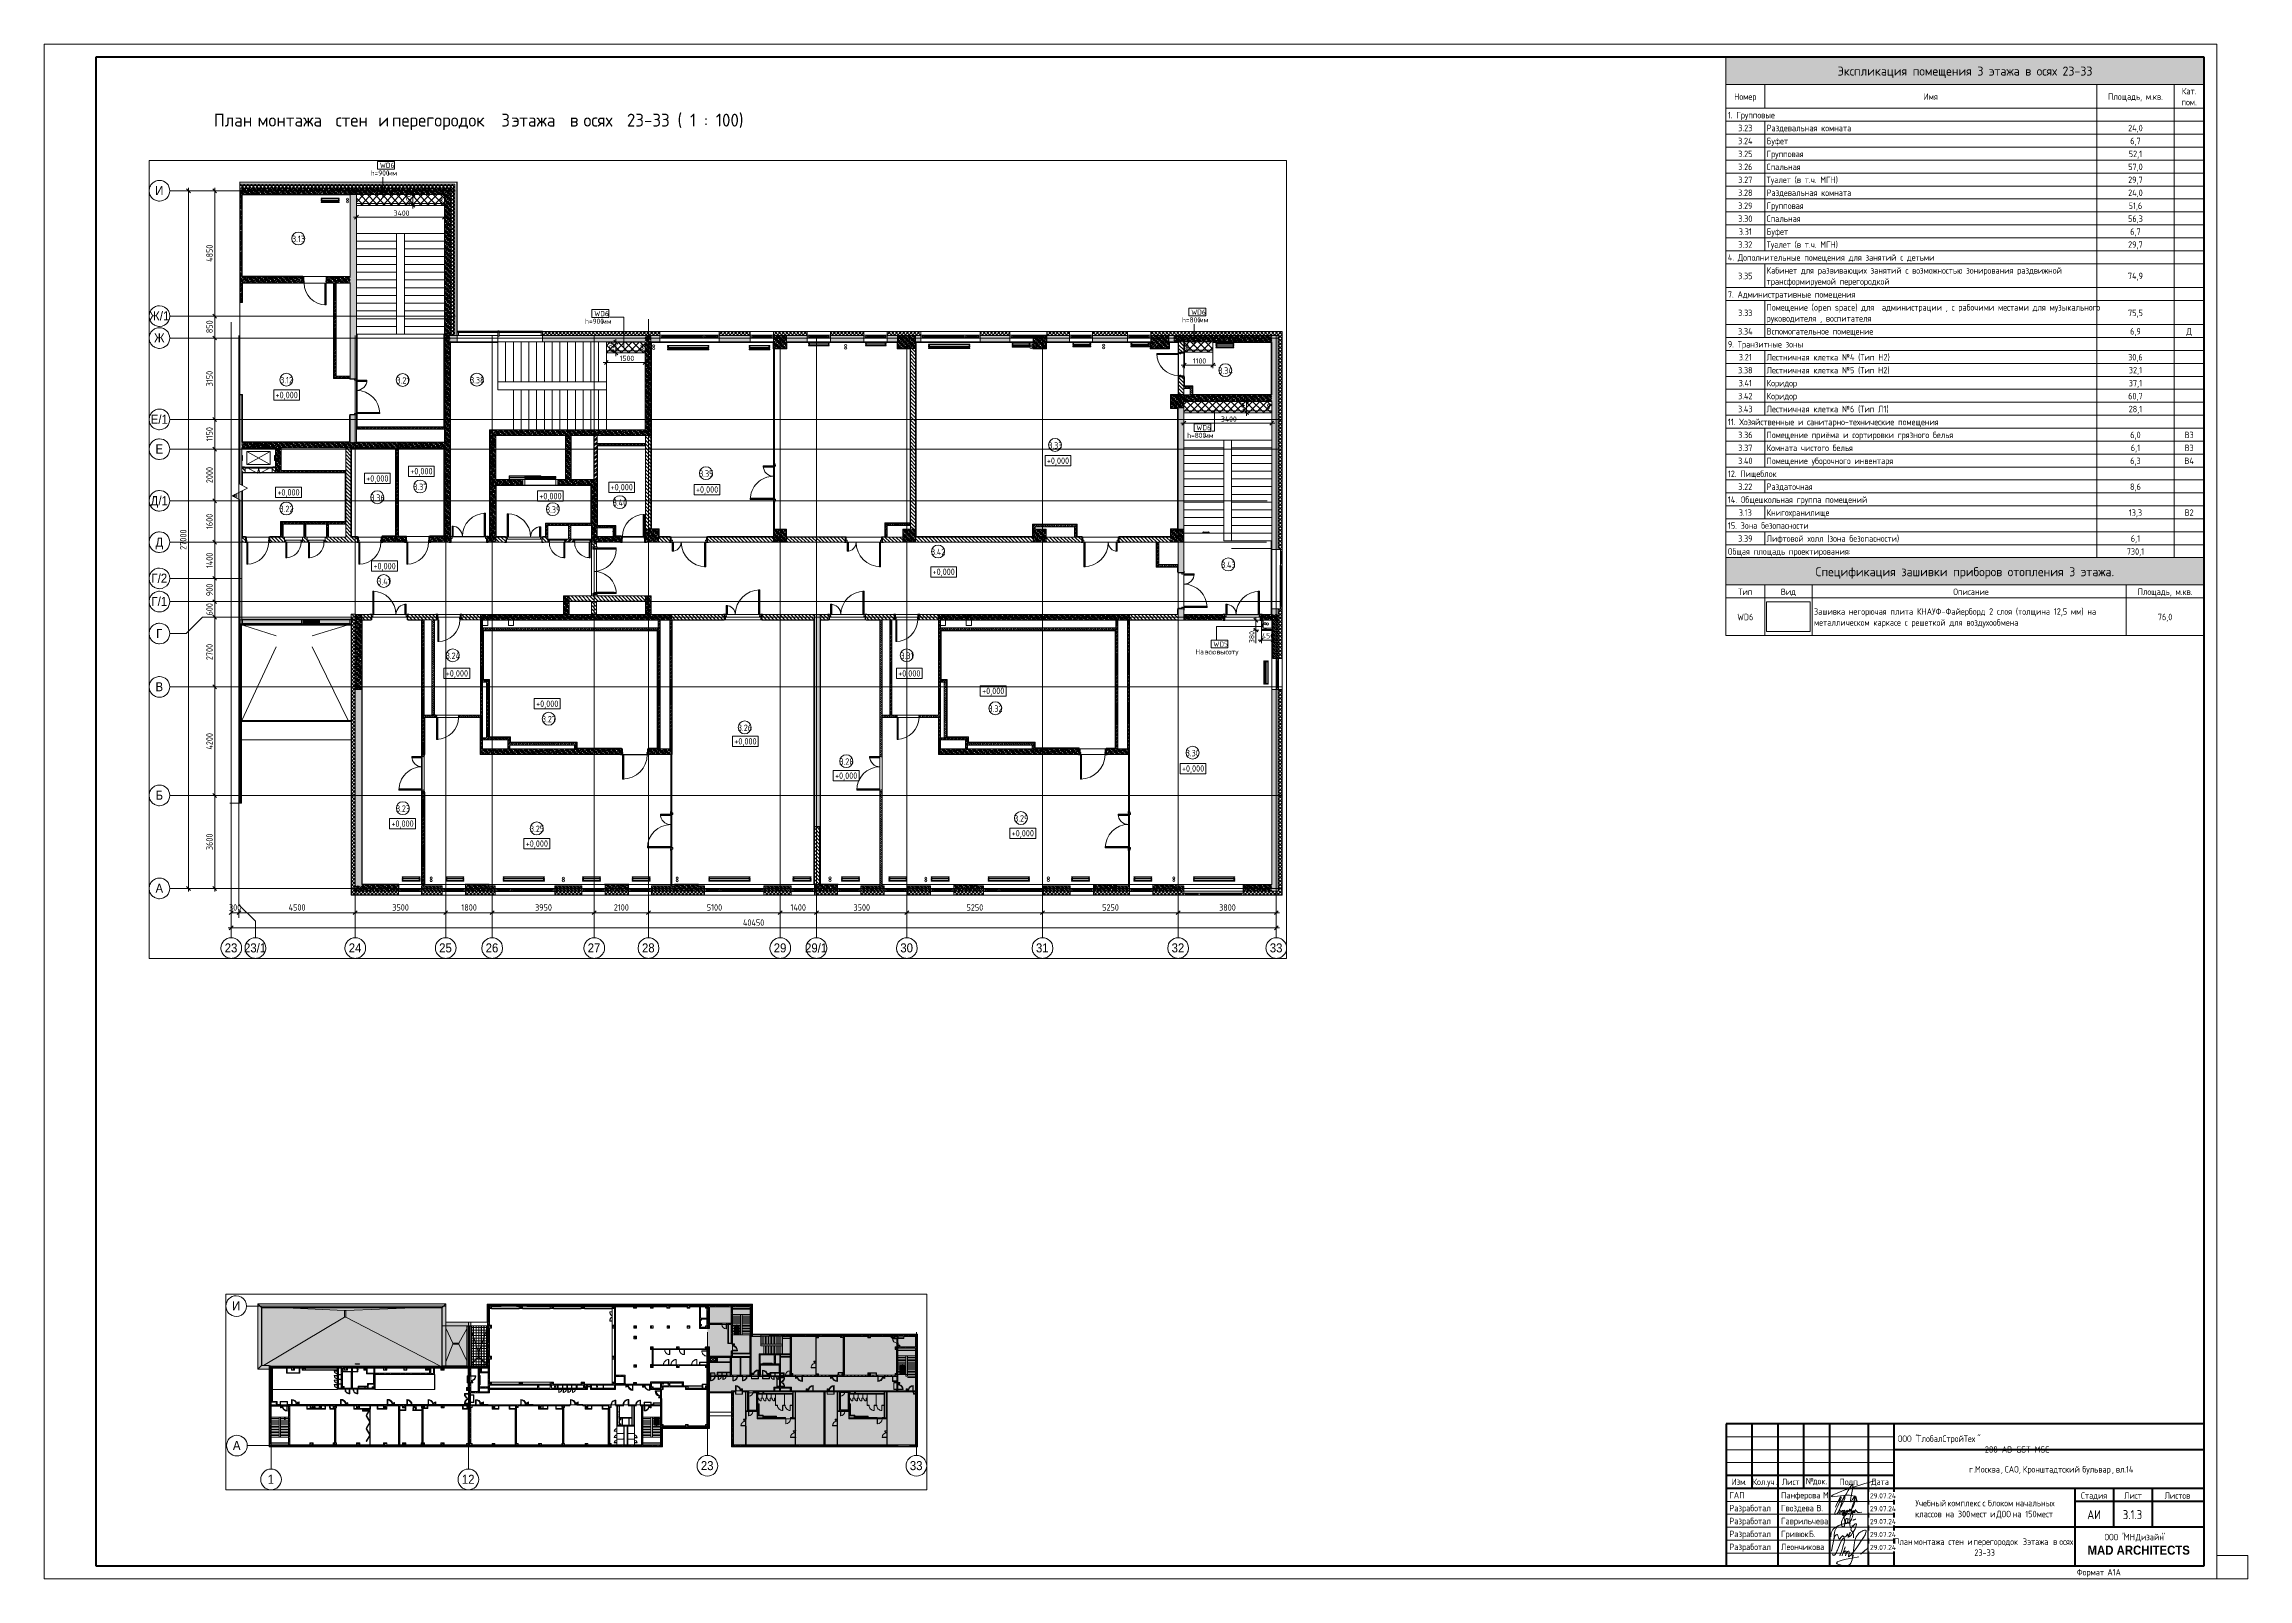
# Paper-space layout 'Layout1' of a CAD drawing. Header units: millimetres. Extents: x -841 to 12, y 0 to 594.
# The model-space entities are those that its viewports show. They can reach past a viewport. Long polylines and large blocks are cut down to what shows.
import ezdxf

# ---------------------------------------------------------------- set-up
doc = ezdxf.new("R2010")
doc.units = ezdxf.units.MM
doc.linetypes.add('200_ШТРИХ__ш1_п0_6_', pattern=[160, 100, -60])
doc.linetypes.add('Осевая', pattern=[3175, 635, -476.25, 1587.5, -476.25])
for name, color, linetype, lineweight in [('A-ANNO-DIMS', 7, 'Continuous', 9), ('A-ANNO-DIMS-100', 7, 'Continuous', 9), ('A-ANNO-NOTE', 7, 'Continuous', 9), ('A-AREA-IDEN', 7, 'Continuous', 9), ('A-DETL', 7, 'Continuous', 9), ('A-DETL-3', 7, 'Continuous', 5), ('A-DETL-GENF', 7, 'Continuous', 9), ('A-DETL-MBND-1', 7, '200_ШТРИХ__ш1_п0_6_', 9), ('A-DOOR-6', 7, 'Continuous', 5), ('A-GENM-2', 7, 'Continuous', 5), ('A-GLAZ', 7, 'Continuous', 9), ('A-GLAZ-2', 7, 'Continuous', 5), ('A-GLAZ-CURT', 7, 'Continuous', 9), ('A-GLAZ-CURT-1', 7, 'Continuous', 5), ('A-GLAZ-CWMG', 7, 'Continuous', 9), ('A-GLAZ-CWMG-2', 7, 'Continuous', 5), ('A-ROOF-1', 7, 'Continuous', 5), ('A-ROOF-PATT', 7, 'Continuous', 5), ('A-WALL', 7, 'Continuous', 9), ('A-WALL-1', 7, 'Continuous', 13), ('A-WALL-4', 7, 'Continuous', 5), ('A-WALL-IDEN', 7, 'Continuous', 9), ('G-ANNO-DIMS', 7, 'Continuous', 9), ('G-ANNO-LEGN', 7, 'Continuous', 9), ('G-ANNO-SCHD', 7, 'Continuous', 9), ('G-ANNO-TTLB', 7, 'Continuous', 9), ('I-WALL', 7, 'Continuous', 9), ('I-WALL-4', 7, 'Continuous', 5), ('S-COLS', 7, 'Continuous', 9), ('S-COLS-1', 7, 'Continuous', 5), ('S-STRS', 7, 'Continuous', 9), ('S-STRS-1', 7, 'Continuous', 5), ('Оси', 7, 'Continuous', 9), ('Оси-1', 7, 'Continuous', 20), ('Оси-2', 7, 'Осевая', 9)]:
    doc.layers.add(name, color=color, linetype=linetype, lineweight=lineweight)
for name, color, linetype, lineweight, true_color in [('A-DETL-2', 7, 'Continuous', 5, 0x737373), ('A-DETL-GENF-4', 7, 'Continuous', 9, 0xe2e2e2), ('A-DETL-GENF-5', 7, 'Continuous', 9, 0xaaaaaa), ('A-DETL-GENF-7', 7, 'Continuous', 5, 0xaaaaaa), ('A-DETL-GENF-8', 7, 'Continuous', 5, 0xe2e2e2), ('A-DETL-GENF-9', 7, 'Continuous', 5, 0xb7b7b7), ('A-DOOR-1', 7, 'Continuous', 9, 0xaaaaaa), ('A-DOOR-2', 7, 'Continuous', 9, 0xe2e2e2), ('A-DOOR-3', 7, 'Continuous', 5, 0xb7b7b7), ('A-DOOR-4', 7, 'Continuous', 5, 0xe2e2e2), ('A-DOOR-5', 7, 'Continuous', 5, 0xaaaaaa), ('A-DOOR-7', 7, 'Continuous', 5, 0x737373), ('A-DOOR-FRAM-1', 7, 'Continuous', 9, 0xe2e2e2), ('A-DOOR-FRAM-2', 7, 'Continuous', 9, 0xaaaaaa), ('A-DOOR-FRAM-3', 7, 'Continuous', 5, 0xe2e2e2), ('A-DOOR-FRAM-4', 7, 'Continuous', 5, 0xb7b7b7), ('A-DOOR-FRAM-5', 7, 'Continuous', 5, 0xaaaaaa), ('A-FLOR-1', 7, 'Continuous', 9, 0xaaaaaa), ('A-FLOR-2', 7, 'Continuous', 5, 0xb7b7b7), ('A-FLOR-3', 7, 'Continuous', 5, 0xaaaaaa), ('A-GENM-1', 7, 'Continuous', 9, 0xaaaaaa), ('A-GENM-3', 7, 'Continuous', 5, 0x737373), ('A-GENM-4', 7, 'Continuous', 5, 0xe2ddcd), ('A-GLAZ-1', 7, 'Continuous', 5, 0x737373), ('A-GLAZ-CURT-2', 7, 'Continuous', 5, 0x737373), ('A-GLAZ-CWMG-1', 7, 'Continuous', 9, 0x383e42), ('A-GLAZ-CWMG-3', 7, 'Continuous', 5, 0x737373), ('A-GLAZ-CWMG-4', 7, 'Continuous', 5, 0x383e42), ('A-WALL-2', 7, 'Continuous', 13, 0x008040), ('A-WALL-3', 7, 'Continuous', 9, 0xff80c0), ('A-WALL-5', 7, 'Continuous', 5, 0x737373), ('A-WALL-6', 7, 'Continuous', 9, 0x737373), ('I-WALL-1', 7, 'Continuous', 9, 0x787878), ('I-WALL-2', 7, 'Continuous', 9, 0x008040), ('I-WALL-3', 7, 'Continuous', 9, 0xe7e7e7), ('I-WALL-5', 7, 'Continuous', 5, 0x737373), ('I-WALL-6', 7, 'Continuous', 5, 0x787878), ('M-EQPM-1', 7, 'Continuous', 9, 0xaaaaaa), ('M-EQPM-2', 7, 'Continuous', 5, 0x737373), ('S-COLS-2', 7, 'Continuous', 5, 0x737373), ('S-STRS-2', 7, 'Continuous', 5, 0x737373)]:
    doc.layers.add(name, color=color, linetype=linetype, lineweight=lineweight, true_color=true_color)
doc.layers.add('A-DETL-GENF-6', color=7, linetype='Continuous', lineweight=9, true_color=0xc0c0c0, transparency=0.4)
doc.layers.add('G-ANNO-NPLT', color=7, linetype='Continuous', plot=False)
doc.styles.add('Arial', font='arial.ttf', dxfattribs={"width": 0.9, "height": 350})
doc.styles.add('Arial_1', font='arial.ttf', dxfattribs={"width": 0.9, "height": 1750})
doc.styles.add('Arial_B', font='', dxfattribs={"width": 0.9, "height": 3.5})
doc.styles.add('GOST Common_10', font='GOST_Common.ttf', dxfattribs={"width": 0.9, "height": 3.5})
doc.styles.add('GOST Common_11', font='GOST_Common.ttf', dxfattribs={"width": 0.9, "height": 2})
doc.styles.add('GOST Common_5', font='GOST_Common.ttf', dxfattribs={"width": 0.9, "height": 250})
doc.styles.add('GOST Common_6', font='GOST_Common.ttf', dxfattribs={"width": 0.9, "height": 200})
doc.styles.add('GOST Common_7', font='GOST_Common.ttf', dxfattribs={"height": 5})
doc.styles.add('GOST Common_8', font='GOST_Common.ttf', dxfattribs={"height": 3.5})
doc.styles.add('GOST Common_9', font='GOST_Common.ttf', dxfattribs={"width": 0.9, "height": 2.5})
doc.styles.add('ISOCPEUR', font='isocpeur.ttf', dxfattribs={"width": 0.9, "height": 250})
doc.styles.add('ISOCPEUR_1', font='isocpeur.ttf', dxfattribs={"width": 0.9, "height": 200})
doc.styles.get('Arial_B').set_extended_font_data('Arial', bold=True)
doc.dimstyles.new('ISO-2_0_0_9К_Средний_округл2', dxfattribs={"dimscale": 304.8, "dimtxt": 199.196235, "dimasz": 0.492126, "dimexe": 0.393701, "dimexo": 0, "dimgap": 0, "dimtad": 1, "dimdec": 0, "dimrnd": 10, "dimzin": 0, "dimdsep": 46, "dimtxsty": 'ISOCPEUR_1', "dimblk1": 'OBLIQUE', "dimblk2": 'OBLIQUE', "dimsah": 1, "dimcen": 0.09, "dimdle": 0.393701, "dimazin": 0, "dimtfac": 1, "dimtdec": 4, "dimtix": 1, "dimtmove": 0, "dimatfit": 3, "dimfxl": 1, "dimtvp": 1, "dimtolj": 1, "dimtzin": 0, "dimarcsym": 2})
doc.dimstyles.new('ISO-2_0_0_9К_Средний_округл2_1', dxfattribs={"dimscale": 304.8, "dimtxt": 199.196235, "dimasz": 0.492126, "dimexe": 0.393701, "dimexo": 0, "dimgap": 0, "dimtad": 1, "dimdec": 0, "dimrnd": 10, "dimzin": 0, "dimdsep": 46, "dimtxsty": 'ISOCPEUR_1', "dimblk1": 'OBLIQUE', "dimblk2": 'OBLIQUE', "dimsah": 1, "dimcen": 0.09, "dimdle": 0.393701, "dimazin": 0, "dimtfac": 1, "dimtdec": 4, "dimtix": 1, "dimtmove": 1, "dimatfit": 3, "dimfxl": 1, "dimtvp": 1, "dimtolj": 1, "dimtzin": 0, "dimarcsym": 2})
doc.dimstyles.new('ISO-2_5_0_9К_БОЛЬШОЙ', dxfattribs={"dimscale": 304.8, "dimtxt": 248.995294, "dimasz": 0.492126, "dimexe": 0.393701, "dimexo": 0.984252, "dimgap": 0, "dimtad": 1, "dimdec": 0, "dimrnd": 10, "dimzin": 0, "dimdsep": 46, "dimtxsty": 'ISOCPEUR', "dimblk1": 'OBLIQUE', "dimblk2": 'OBLIQUE', "dimsah": 1, "dimcen": 0.09, "dimdle": 0.393701, "dimazin": 0, "dimtfac": 1, "dimtdec": 4, "dimtix": 1, "dimtmove": 0, "dimatfit": 3, "dimfxl": 1, "dimtvp": 1, "dimtolj": 1, "dimtzin": 0, "dimarcsym": 2})
picture_1 = doc.add_image_def('image1.png', size_in_pixel=(121, 82))
pattern_1 = [(45, (-63704.33, 0), (-57.024626, 57.024626), []), (45, (-63647.31, 0), (-57.024626, 57.024626), [100.806, -20.161, 3.353, -16.808])]
pattern_2 = [(45, (-63704.33, 0), (-70.71068, 70.71068), []), (135, (-63704.33, 0), (-70.71068, -70.71068), [])]
pattern_3 = [(135, (-63704.333, 0), (-35.35534, -35.35534), [])]
pattern_4 = [(135, (-63704.33, 0), (-70.71068, -70.71068), [])]
pattern_5 = [(45, (-63704.333, 0), (-35.35534, 35.35534), [])]
pattern_6 = [(135, (1826.41, 164.685), (-14.14214, -14.14214), []), (225, (1826.41, 164.685), (14.14214, -14.14214), [])]
pattern_7 = [(45, (-296.384, 164.685), (-14.1421, 14.1421), []), (135, (-296.384, 164.685), (-14.1421, -14.1421), [])]
pattern_8 = [(45, (-63704.33, 0), (-85.53659, 85.53659), []), (45, (-63647.31, 0), (-85.53659, 85.53659), [])]
pattern_9 = [(135, (1826.41, 174.685), (-14.14214, -14.14214), []), (225, (1826.41, 174.685), (14.14214, -14.14214), [])]
pattern_10 = [(45, (-296.384, 174.685), (-14.1421, 14.1421), []), (135, (-296.384, 174.685), (-14.1421, -14.1421), [])]
pattern_11 = [(135, (1776.41, 174.685), (-14.14214, -14.14214), []), (225, (1776.41, 174.685), (14.14214, -14.14214), [])]
pattern_12 = [(45, (-346.384, 174.685), (-14.1421, 14.1421), []), (135, (-346.384, 174.685), (-14.1421, -14.1421), [])]
pattern_13 = [(135, (1826.41, 104.685), (-14.14214, -14.14214), []), (225, (1826.41, 104.685), (14.14214, -14.14214), [])]
pattern_14 = [(45, (-296.384, 104.685), (-14.1421, 14.1421), []), (135, (-296.384, 104.685), (-14.1421, -14.1421), [])]
pattern_15 = [(135, (1576.41, 164.685), (-14.14214, -14.14214), []), (225, (1576.41, 164.685), (14.14214, -14.14214), [])]
pattern_16 = [(45, (-546.384, 164.685), (-14.1421, 14.1421), []), (135, (-546.384, 164.685), (-14.1421, -14.1421), [])]
pattern_17 = [(135, (1951.41, 164.685), (-14.14214, -14.14214), []), (225, (1951.41, 164.685), (14.14214, -14.14214), [])]
pattern_18 = [(45, (-171.384, 164.685), (-14.1421, 14.1421), []), (135, (-171.384, 164.685), (-14.1421, -14.1421), [])]
pattern_19 = [(135, (-63704.33, 0), (-75.43415, -75.43415), [106.68, -17.78, 3.556, -17.78]), (135, (-63704.33, 75.39), (-75.43415, -75.43415), []), (50, (-63704.33, 0), (127.52922, -11.15758), [13.335, -146.685]), (355, (-63704.33, 0), (-24.66966, 133.74002), [10.668, -117.348]), (100.451, (-63693.7, -0.93), (102.85973, 122.58178), [11.333, -124.663]), (46.184, (-63704.33, 35.56), (189.75516, -29.43036), [20.002, -220.027]), (96.636, (-63688.52, 33.1), (166.1822, 173.1996), [17, -186.995]), (351.184, (-63704.33, 35.56), (166.18393, 173.19757), [16.002, -176.022]), (21, (-63686.55, 26.67), (106.130265, -71.58603), [13.335, -146.685]), (326, (-63686.55, 26.67), (43.26188, 128.93175), [10.668, -117.348]), (71.451, (-63677.71, 20.7), (149.39198, 57.34505), [11.333, -124.663]), (37.5, (-63704.333, 0), (2.162228, 59.188357), [3.353, -112.573, 3.353, -115.773, -117.792]), (37.5, (-63704.333, 0), (2.162228, 59.188357), [-235.052, 3.353, -114.44]), (7.5, (-63704.33, 0), (46.773857, 70.126152), [3.353, -64.567, 3.353, -109.906, -44.894]), (7.5, (-63704.33, 0), (46.773857, 70.126152), [-181.178, 3.353, -41.542]), (327.5, (-63743.98, 0), (94.913671, -4.010093), [3.353, -41.097, 3.353, -135.331, -184.023]), (327.5, (-63743.98, 0), (94.913671, -4.010093), [-183.134, 3.353, -180.67]), (317.5, (-63761.76, 0), (103.69057, 17.79882), [3.353, -54.432, 3.353, -88.748, -130.683]), (317.5, (-63761.76, 0), (103.69057, 17.79882), [-149.885, 3.353, -127.33])]
pattern_20 = [(135, (1951.41, 124.685), (-14.14214, -14.14214), []), (225, (1951.41, 124.685), (14.14214, -14.14214), [])]
pattern_21 = [(45, (-171.384, 124.685), (-14.1421, 14.1421), []), (135, (-171.384, 124.685), (-14.1421, -14.1421), [])]
pattern_22 = [(45, (-63704.33, 0), (-141.42136, 141.42136), []), (135, (-63704.33, 0), (-141.42136, -141.42136), [])]
pattern_23 = [(225, (1826.41, -189.685), (-14.14214, 14.14214), []), (135, (1826.41, -189.685), (14.14214, 14.14214), [])]
pattern_24 = [(315, (-296.384, -189.685), (-14.1421, -14.1421), []), (225, (-296.384, -189.685), (-14.1421, 14.1421), [])]
pattern_25 = [(225, (1576.41, -164.685), (-14.14214, 14.14214), []), (135, (1576.41, -164.685), (14.14214, 14.14214), [])]
pattern_26 = [(315, (-546.384, -164.685), (-14.1421, -14.1421), []), (225, (-546.384, -164.685), (-14.1421, 14.1421), [])]
pattern_27 = [(45, (31294.7, -8578.77), (-141.42136, 141.42136), []), (135, (31294.7, -8578.77), (-141.42136, -141.42136), [])]
pattern_28 = [(225, (225675.04, 20845.03), (141.42136, -141.42136), []), (315, (225675.04, 20845.03), (141.42136, 141.42136), [])]
pattern_29 = [(45, (-139.19, 182.1), (-141.42136, 141.42136), []), (135, (-139.19, 182.1), (-141.42136, -141.42136), [])]
pattern_30 = [(45, (-159.19, -2155.4), (-141.42136, 141.42136), []), (135, (-159.19, -2155.4), (-141.42136, -141.42136), [])]
pattern_31 = [(45, (83893.37, 0), (-285.1231, 285.1231), []), (45, (84178.5, 0), (-285.1231, 285.1231), [504.031, -100.806, 16.764, -84.042])]
pattern_32 = [(45, (-84450, -22950), (-285.1231, 285.1231), []), (45, (-84164.88, -22950), (-285.1231, 285.1231), [504.031, -100.806, 16.764, -84.042])]
pattern_33 = [(135, (83893.37, 0), (-176.7767, -176.7767), [])]
pattern_34 = [(135, (83893.37, 0), (-353.5534, -353.5534), [])]
pattern_35 = [(45, (83893.37, 0), (-353.5534, 353.5534), []), (135, (83893.37, 0), (-353.5534, -353.5534), [])]
pattern_36 = [(45, (83893.37, 0), (-176.7767, 176.7767), [])]
pattern_37 = [(135, (83893.37, 0), (-377.1708, -377.1708), [533.4, -88.9, 17.78, -88.9]), (135, (83893.37, 376.94), (-377.1708, -377.1708), []), (50, (83893.37, 0), (637.6445, -55.7866), [66.675, -733.425]), (355, (83893.4, 0), (-123.3494, 668.6992), [53.34, -586.74]), (100.451, (83946.5, -4.65), (514.299, 612.908), [56.665, -623.315]), (46.184, (83893.4, 177.8), (948.7764, -147.1497), [100.012, -1100.137]), (96.636, (83972.4, 165.5), (830.909, 865.997), [84.998, -934.973]), (351.184, (83893.4, 177.8), (830.918, 865.988), [80.01, -880.11]), (21, (83982.27, 133.35), (530.6506, -357.9283), [66.675, -733.425]), (326, (83982.3, 133.35), (216.308, 644.6585), [53.34, -586.74]), (71.451, (84026.5, 103.5), (746.9596, 286.7243), [56.665, -623.315]), (37.5, (83893.37, 0), (10.81053, 295.9426), [16.764, -562.864, 16.764, -578.866, -588.962]), (37.5, (83893.37, 0), (10.81053, 295.9426), [-1175.258, 16.764, -572.198]), (7.5, (83893.37, 0), (233.8692, 350.63175), [16.764, -322.834, 16.764, -549.529, -224.472]), (7.5, (83893.37, 0), (233.8692, 350.63175), [-905.891, 16.764, -207.708]), (327.5, (83695.13, 0), (474.5678, -20.0513), [16.764, -205.486, 16.764, -676.656, -920.115]), (327.5, (83695.13, 0), (474.5678, -20.0513), [-915.67, 16.764, -903.351]), (317.5, (83606.23, 0), (518.4522, 88.9934), [16.764, -272.161, 16.764, -443.738, -653.415]), (317.5, (83606.23, 0), (518.4522, 88.9934), [-749.427, 16.764, -636.651])]
pattern_38 = [(135, (1751.41, 174.685), (-14.14214, -14.14214), []), (225, (1751.41, 174.685), (14.14214, -14.14214), [])]
pattern_39 = [(45, (-371.384, 174.685), (-14.1421, 14.1421), []), (135, (-371.384, 174.685), (-14.1421, -14.1421), [])]
pattern_40 = [(45, (83893.4, 0), (-427.6843, 427.6843), []), (45, (84178.5, 0), (-427.6843, 427.6843), [])]
pattern_41 = [(45, (-84450, -18850), (-285.1231, 285.1231), []), (45, (-84164.88, -18850), (-285.1231, 285.1231), [504.031, -100.806, 16.764, -84.042])]
pattern_42 = [(45, (83893.4, 0), (-530.33, 530.33), []), (135, (83893.4, 0), (-530.33, -530.33), [])]

psp = doc.layouts.get("Layout1")

# ---------------------------------------------------------------- texts
at = {"layer": 'G-ANNO-SCHD', "line_spacing_factor": 1.022761}
for s, insert, char_height, width, attachment_point, style in [('Экспликация помещения 3 этажа в осях 23-33', (-97.5, 585.3), 3.5, 119.6956, 2, 'GOST Common_8'), ('Номер', (-182.54, 574.92), 2.5, 9.896, 2, 'GOST Common_9'), ('Имя', (-110.79, 574.92), 2.5, 6.1548, 2, 'GOST Common_9'), ('Площадь, м.кв.', (-31.54, 574.92), 2.5, 23.8349, 2, 'GOST Common_9'), ('Кат.\\Pпом.', (-10.75, 577.05), 2.5, 7.5125, 2, 'GOST Common_9'), ('1. Групповые', (-189.29, 567.77), 2.5, 20.2144, 1, 'GOST Common_9'), ('3.24', (-182.54, 557.75), 2.5, 6.6979, 2, 'GOST Common_9'), ('3.23', (-182.54, 562.76), 2.5, 6.4264, 2, 'GOST Common_9'), ('Раздевальная комната', (-174.29, 562.76), 2.5, 38.7996, 1, 'GOST Common_9'), ('Буфет', (-174.29, 557.75), 2.5, 10.7106, 1, 'GOST Common_9'), ('24,0', (-31.54, 562.76), 2.5, 6.8186, 2, 'GOST Common_9'), ('6,7', (-31.54, 557.75), 2.5, 4.6765, 2, 'GOST Common_9'), ('3.25', (-182.54, 552.74), 2.5, 6.4264, 2, 'GOST Common_9'), ('3.26', (-182.54, 547.73), 2.5, 6.4264, 2, 'GOST Common_9'), ('Спальная', (-174.29, 547.73), 2.5, 15.5078, 1, 'GOST Common_9'), ('Групповая', (-174.29, 552.74), 2.5, 17.1068, 1, 'GOST Common_9'), ('57,0', (-31.54, 547.73), 2.5, 6.5471, 2, 'GOST Common_9'), ('52,1', (-31.54, 552.74), 2.5, 6.0341, 2, 'GOST Common_9'), ('3.28', (-182.54, 537.71), 2.5, 6.4264, 2, 'GOST Common_9'), ('3.27', (-182.54, 542.72), 2.5, 6.4264, 2, 'GOST Common_9'), ('Туалет (в т.ч. МГН)', (-174.29, 542.72), 2.5, 31.4983, 1, 'GOST Common_9'), ('Раздевальная комната', (-174.29, 537.71), 2.5, 38.7996, 1, 'GOST Common_9'), ('29,7', (-31.54, 542.72), 2.5, 6.5471, 2, 'GOST Common_9'), ('24,0', (-31.54, 537.71), 2.5, 6.8186, 2, 'GOST Common_9'), ('3.29', (-182.54, 532.69), 2.5, 6.4264, 2, 'GOST Common_9'), ('Групповая', (-174.29, 532.69), 2.5, 17.1068, 1, 'GOST Common_9'), ('51,6', (-31.54, 532.69), 2.5, 6.0341, 2, 'GOST Common_9'), ('3.30', (-182.54, 527.68), 2.5, 6.4264, 2, 'GOST Common_9'), ('3.31', (-182.54, 522.67), 2.5, 5.9135, 2, 'GOST Common_9'), ('Спальная', (-174.29, 527.68), 2.5, 15.5078, 1, 'GOST Common_9'), ('Буфет', (-174.29, 522.67), 2.5, 10.7106, 1, 'GOST Common_9'), ('56,3', (-31.54, 527.68), 2.5, 6.5471, 2, 'GOST Common_9'), ('6,7', (-31.54, 522.67), 2.5, 4.6765, 2, 'GOST Common_9'), ('4. Дополнительные помещения для занятий с детьми', (-189.29, 512.65), 2.5, 87.103, 1, 'GOST Common_9'), ('3.32', (-182.54, 517.66), 2.5, 6.4264, 2, 'GOST Common_9'), ('Туалет (в т.ч. МГН)', (-174.29, 517.66), 2.5, 31.4983, 1, 'GOST Common_9'), ('29,7', (-31.54, 517.66), 2.5, 6.5471, 2, 'GOST Common_9'), ('3.35', (-182.54, 505.51), 2.5, 6.4264, 2, 'GOST Common_9'), ('Кабинет для развивающих занятий с возможностью зонирования раздвижной\\Pтрансформируемой перегородкой', (-174.29, 507.64), 2.5, 127.9843, 1, 'GOST Common_9'), ('74,9', (-31.54, 505.51), 2.5, 6.8186, 2, 'GOST Common_9'), ('7. Административные помещения', (-189.29, 498.36), 2.5, 54.6091, 1, 'GOST Common_9'), ('3.33', (-182.54, 491.22), 2.5, 6.4264, 2, 'GOST Common_9'), ('Помещение (open space) для  администрации , с рабочими местами для музыкального\\Pруководителя , воспитателя', (-174.29, 493.35), 2.5, 139.6001, 1, 'GOST Common_9'), ('75,5', (-31.54, 491.22), 2.5, 6.5471, 2, 'GOST Common_9'), ('9. Транзитные зоны', (-189.29, 479.07), 2.5, 32.1318, 1, 'GOST Common_9'), ('3.34', (-182.54, 484.08), 2.5, 6.6979, 2, 'GOST Common_9'), ('Вспомогательное помещение', (-174.29, 484.08), 2.5, 48.0318, 1, 'GOST Common_9'), ('6,9', (-31.54, 484.08), 2.5, 4.6765, 2, 'GOST Common_9'), ('\\fGOST Common|b0|i0|c204|p34|;\\W.9;Д', (-10.75, 484.08), 2.5, 2.4137, 2, 'GOST Common_9'), ('3.21', (-182.54, 474.06), 2.5, 5.9135, 2, 'GOST Common_9'), ('Лестничная клетка №4 (Тип Н2)', (-174.29, 474.06), 2.5, 52.7686, 1, 'GOST Common_9'), ('Лестничная клетка №5 (Тип Н2)', (-174.29, 469.04), 2.5, 52.4971, 1, 'GOST Common_9'), ('30,6', (-31.54, 474.06), 2.5, 6.5471, 2, 'GOST Common_9'), ('3.38', (-182.54, 469.04), 2.5, 6.4264, 2, 'GOST Common_9'), ('3.41', (-182.54, 464.03), 2.5, 6.185, 2, 'GOST Common_9'), ('Коридор', (-174.29, 464.03), 2.5, 13.3656, 1, 'GOST Common_9'), ('37,1', (-31.54, 464.03), 2.5, 6.0341, 2, 'GOST Common_9'), ('32,1', (-31.54, 469.04), 2.5, 6.0341, 2, 'GOST Common_9'), ('3.43', (-182.54, 454.01), 2.5, 6.6979, 2, 'GOST Common_9'), ('3.42', (-182.54, 459.02), 2.5, 6.6979, 2, 'GOST Common_9'), ('Лестничная клетка №6 (Тип Л1)', (-174.29, 454.01), 2.5, 51.9842, 1, 'GOST Common_9'), ('Коридор', (-174.29, 459.02), 2.5, 13.3656, 1, 'GOST Common_9'), ('60,7', (-31.54, 459.02), 2.5, 6.5471, 2, 'GOST Common_9'), ('28,1', (-31.54, 454.01), 2.5, 6.0341, 2, 'GOST Common_9'), ('11. Хозяйственные и санитарно-технические помещения', (-189.29, 449), 2.5, 92.8052, 1, 'GOST Common_9'), ('3.36', (-182.54, 443.99), 2.5, 6.4264, 2, 'GOST Common_9'), ('Помещение приёма и сортировки грязного белья', (-174.29, 443.99), 2.5, 79.7111, 1, 'GOST Common_9'), ('6,0', (-31.54, 443.99), 2.5, 4.6765, 2, 'GOST Common_9'), ('В3', (-10.75, 443.99), 2.5, 4.0127, 2, 'GOST Common_9'), ('3.37', (-182.54, 438.98), 2.5, 6.4264, 2, 'GOST Common_9'), ('Комната чистого белья', (-174.29, 438.98), 2.5, 39.3427, 1, 'GOST Common_9'), ('6,1', (-31.54, 438.98), 2.5, 4.1636, 2, 'GOST Common_9'), ('В3', (-10.75, 438.98), 2.5, 4.0127, 2, 'GOST Common_9'), ('12. Пищеблок', (-189.29, 428.95), 2.5, 21.029, 1, 'GOST Common_9'), ('3.40', (-182.54, 433.96), 2.5, 6.6979, 2, 'GOST Common_9'), ('Помещение уборочного инвентаря', (-174.29, 433.96), 2.5, 56.4193, 1, 'GOST Common_9'), ('6,3', (-31.54, 433.96), 2.5, 4.6765, 2, 'GOST Common_9'), ('В4', (-10.75, 433.96), 2.5, 4.2842, 2, 'GOST Common_9'), ('14. Общешкольная группа помещений', (-189.29, 418.93), 2.5, 60.8846, 1, 'GOST Common_9'), ('3.22', (-182.54, 423.94), 2.5, 6.4264, 2, 'GOST Common_9'), ('Раздаточная', (-174.29, 423.94), 2.5, 22.085, 1, 'GOST Common_9'), ('8,6', (-31.54, 423.94), 2.5, 4.6765, 2, 'GOST Common_9'), ('3.13', (-182.54, 413.92), 2.5, 5.9135, 2, 'GOST Common_9'), ('Книгохранилище', (-174.29, 413.92), 2.5, 27.5459, 1, 'GOST Common_9'), ('13,3', (-31.54, 413.92), 2.5, 6.0341, 2, 'GOST Common_9'), ('В2', (-10.75, 413.92), 2.5, 4.0127, 2, 'GOST Common_9'), ('15. Зона безопасности', (-189.29, 408.91), 2.5, 36.4764, 1, 'GOST Common_9'), ('3.39', (-182.54, 403.89), 2.5, 6.4264, 2, 'GOST Common_9'), ('Лифтовой холл (зона безопасности)', (-174.29, 403.89), 2.5, 59.0743, 1, 'GOST Common_9'), ('6,1', (-31.54, 403.89), 2.5, 4.1636, 2, 'GOST Common_9'), ('Общая площадь проектирования:', (-189.29, 398.88), 2.5, 54.5789, 1, 'GOST Common_9'), ('730,1', (-31.54, 398.88), 2.5, 7.9047, 2, 'GOST Common_9'), ('Спецификация зашивки приборов отопления 3 этажа.', (-97.56, 391.54), 3.5, 139.1662, 2, 'GOST Common_8'), ('Тип', (-182.54, 383.29), 2.5, 5.8833, 2, 'GOST Common_9'), ('Вид', (-165.88, 383.29), 2.5, 5.8833, 2, 'GOST Common_9'), ('Зашивка негорючая плита КНАУФ-Файерборд 2 слоя (толщина 12,5 мм) на\\Pметаллическом каркасе с решеткой для воздухообмена', (-155.97, 375.65), 2.5, 122.101, 1, 'GOST Common_9'), (' Описание', (-95.9, 383.29), 2.5, 16.2017, 2, 'GOST Common_9'), ('Площадь, м.кв.', (-20.07, 383.29), 2.5, 23.8349, 2, 'GOST Common_9'), ('WD6', (-182.54, 373.52), 2.5, 6.9694, 2, 'GOST Common_9'), ('76,0', (-20.07, 373.52), 2.5, 6.5471, 2, 'GOST Common_9')]:
    psp.add_mtext(s, dxfattribs=dict(at, insert=insert, char_height=char_height, width=width, attachment_point=attachment_point, style=style))
at = {"layer": 'G-ANNO-TTLB', "attachment_point": 1}
for s, insert, char_height, width, style in [('План', (-775.29, 567.07), 5, 18.4388, 'GOST Common_7'), ('\\fGOST Common|b0|i0|c204|p34|; ', (-760.07, 567.07), 5, 2.0844, 'GOST Common_7'), ('монтажа', (-758.35, 567.07), 5, 34.4726, 'GOST Common_7'), ('\\fGOST Common|b0|i0|c204|p34|; ', (-729.91, 567.07), 5, 2.0844, 'GOST Common_7'), ('стен', (-728.19, 567.07), 5, 17.9578, 'GOST Common_7'), ('\\fGOST Common|b0|i0|c204|p34|; ', (-713.38, 567.07), 5, 2.0844, 'GOST Common_7'), ('\\fGOST Common|b0|i0|c204|p34|;и', (-711.66, 567.07), 5, 4.3291, 'GOST Common_7'), ('\\fGOST Common|b0|i0|c204|p34|; ', (-708.08, 567.07), 5, 2.0844, 'GOST Common_7'), ('перегородок', (-706.36, 567.07), 5, 47.6202, 'GOST Common_7'), (' 3 ', (-667.07, 567.07), 5, 8.4979, 'GOST Common_7'), ('этажа', (-660.06, 567.07), 5, 25.2532, 'GOST Common_7'), ('\\fGOST Common|b0|i0|c204|p34|; ', (-639.23, 567.07), 5, 2.0844, 'GOST Common_7'), ('\\fGOST Common|b0|i0|c204|p34|;в', (-637.51, 567.07), 5, 4.3291, 'GOST Common_7'), ('\\fGOST Common|b0|i0|c204|p34|; ', (-633.93, 567.07), 5, 2.0844, 'GOST Common_7'), ('осях', (-632.21, 567.07), 5, 16.6751, 'GOST Common_7'), (' 23-33 ( 1 : 100)', (-618.46, 567.07), 5, 53.7932, 'GOST Common_7'), ('ООО', (-123.53, 55.52), 2.5, 6.4937, 'GOST Common_9'), (' "', (-118.17, 55.52), 2.5, 2.5975, 'GOST Common_9'), ('ГлобалСтройТех', (-116.03, 55.52), 2.5, 28.2114, 'GOST Common_9'), ('"                                                                               288-AB-GST-MSC', (-92.75, 55.52), 2.5, 105.1974, 'GOST Common_9'), ('\\fGOST Common|b0|i0|c204|p34|;\\W.9;г', (-95.9, 43.66), 2.5, 1.9481, 'GOST Common_9'), ('Москва', (-93.64, 43.66), 2.5, 12.1215, 'GOST Common_9'), ('САО', (-82.09, 43.66), 2.5, 6.5658, 'GOST Common_9'), ('Кронштадтский', (-75.12, 43.66), 2.5, 26.9848, 'GOST Common_9'), ('\\fGOST Common|b0|i0|c204|p34|;\\W.9; ', (-52.86, 43.66), 2.5, 0.938, 'GOST Common_9'), ('бульвар', (-52.08, 43.66), 2.5, 13.8532, 'GOST Common_9'), ('вл', (-39.11, 43.66), 2.5, 3.8962, 'GOST Common_9'), ('.14', (-35.89, 43.66), 2.5, 4.3291, 'GOST Common_9'), ('\\fGOST Common|b0|i0|c204|p34|;\\W.9;.', (-94.29, 43.66), 2.5, 0.7937, 'GOST Common_9'), (', ', (-83.64, 43.66), 2.5, 1.8759, 'GOST Common_9'), (', ', (-76.67, 43.66), 2.5, 1.8759, 'GOST Common_9'), (', ', (-40.65, 43.66), 2.5, 1.8759, 'GOST Common_9'), ('Учебный', (-116.7, 30.59), 2.5, 14.0696, 'GOST Common_9'), ('классов', (-116.82, 26.36), 2.5, 13.2759, 'GOST Common_9'), ('\\fGOST Common|b0|i0|c204|p34|;\\W.9; ', (-105.87, 26.36), 2.5, 0.938, 'GOST Common_9'), ('\\fGOST Common|b0|i0|c204|p34|;\\W.9; ', (-105.1, 30.59), 2.5, 0.938, 'GOST Common_9'), ('на', (-105.1, 26.36), 2.5, 4.1127, 'GOST Common_9'), ('комплекс', (-104.32, 30.59), 2.5, 15.5127, 'GOST Common_9'), (' 300 ', (-101.7, 26.36), 2.5, 7.7203, 'GOST Common_9'), ('мест', (-95.33, 26.36), 2.5, 8.2253, 'GOST Common_9'), ('\\fGOST Common|b0|i0|c204|p34|;\\W.9; ', (-91.52, 30.59), 2.5, 0.938, 'GOST Common_9'), ('\\fGOST Common|b0|i0|c204|p34|;\\W.9;с', (-90.75, 30.59), 2.5, 1.6595, 'GOST Common_9'), ('\\fGOST Common|b0|i0|c204|p34|;\\W.9; ', (-89.38, 30.59), 2.5, 0.938, 'GOST Common_9'), ('\\fGOST Common|b0|i0|c204|p34|;\\W.9; ', (-88.55, 26.36), 2.5, 0.938, 'GOST Common_9'), ('блоком', (-88.61, 30.59), 2.5, 11.9051, 'GOST Common_9'), ('\\fGOST Common|b0|i0|c204|p34|;\\W.9;и', (-87.77, 26.36), 2.5, 1.9481, 'GOST Common_9'), ('\\fGOST Common|b0|i0|c204|p34|;\\W.9; ', (-86.17, 26.36), 2.5, 0.938, 'GOST Common_9'), ('ДОО', (-85.39, 26.36), 2.5, 6.7823, 'GOST Common_9'), ('\\fGOST Common|b0|i0|c204|p34|;\\W.9; ', (-79.8, 26.36), 2.5, 0.938, 'GOST Common_9'), ('на', (-79.02, 26.36), 2.5, 4.1127, 'GOST Common_9'), ('\\fGOST Common|b0|i0|c204|p34|;\\W.9; ', (-78.78, 30.59), 2.5, 0.938, 'GOST Common_9'), ('начальных', (-78.01, 30.59), 2.5, 18.1823, 'GOST Common_9'), (' 150 ', (-75.63, 26.36), 2.5, 7.143, 'GOST Common_9'), ('мест', (-69.73, 26.36), 2.5, 8.2253, 'GOST Common_9'), ('АИ', (-50.19, 26.62), 3.5, 6.5658, 'GOST Common_10'), ('3.1.3', (-36.42, 26.62), 3.5, 9.524, 'GOST Common_10'), ('План', (-124.95, 15.66), 2.5, 8.2253, 'GOST Common_9'), ('\\fGOST Common|b0|i0|c204|p34|;\\W.9; ', (-118.16, 15.66), 2.5, 0.938, 'GOST Common_9'), ('монтажа', (-117.39, 15.66), 2.5, 15.2962, 'GOST Common_9'), ('\\fGOST Common|b0|i0|c204|p34|;\\W.9; ', (-104.77, 15.66), 2.5, 0.938, 'GOST Common_9'), ('стен', (-104, 15.66), 2.5, 8.0089, 'GOST Common_9'), ('\\fGOST Common|b0|i0|c204|p34|;\\W.9; ', (-97.39, 15.66), 2.5, 0.938, 'GOST Common_9'), ('\\fGOST Common|b0|i0|c204|p34|;\\W.9;и', (-96.61, 15.66), 2.5, 1.9481, 'GOST Common_9'), ('\\fGOST Common|b0|i0|c204|p34|;\\W.9; ', (-95.01, 15.66), 2.5, 0.938, 'GOST Common_9'), ('перегородок', (-94.23, 15.66), 2.5, 21.4291, 'GOST Common_9'), ('23-33', (-93.88, 11.42), 2.5, 9.7405, 'GOST Common_9'), (' 3 ', (-76.55, 15.66), 2.5, 3.824, 'GOST Common_9'), ('этажа', (-73.4, 15.66), 2.5, 11.1835, 'GOST Common_9'), ('\\fGOST Common|b0|i0|c204|p34|;\\W.9; ', (-64.17, 15.66), 2.5, 0.938, 'GOST Common_9'), ('\\fGOST Common|b0|i0|c204|p34|;\\W.9;в', (-63.4, 15.66), 2.5, 1.9481, 'GOST Common_9'), ('\\fGOST Common|b0|i0|c204|p34|;\\W.9; ', (-61.79, 15.66), 2.5, 0.938, 'GOST Common_9'), ('осях', (-61.01, 15.66), 2.5, 7.5038, 'GOST Common_9')]:
    psp.add_mtext(s, dxfattribs=dict(at, insert=insert, char_height=char_height, width=width, style=style))

msp = doc.modelspace()

# ---------------------------------------------------------------- texts
at = {"layer": 'A-AREA-IDEN', "char_height": 250, "attachment_point": 1, "style": 'GOST Common_5'}
for s, insert, width in [('3.13', (23206.9, 25260.9), 606.076), ('3.34', (59059.1, 20164.5), 685.443), ('3.12', (22747.8, 19796.7), 606.076), ('3.38', (30096, 19796.7), 663.797), ('3.21', (27249.4, 19786.7), 606.076), ('3.33', (52474, 17272), 663.797), ('3.35', (38963, 16178.8), 663.797), ('3.37', (27901.6, 15664.7), 663.797), ('3.36', (26242.1, 15248.8), 663.797), ('3.40', (35622, 15057.4), 685.443), ('3.22', (22723.9, 14811.9), 663.797), ('3.39', (33036.2, 14787), 663.797), ('3.42', (47938.4, 13147.5), 685.443), ('3.43', (59167.8, 12647.5), 685.443), ('3.41', (26508.3, 12004.9), 627.721), ('3.24', (29156, 9129.9), 685.443), ('3.31', (46759.8, 9129.9), 606.076), ('3.32', (50165.2, 7082.1), 663.797), ('3.27', (32879.6, 6675.2), 663.797), ('3.26', (40463.1, 6340.3), 663.797), ('3.30', (57797.3, 5361.8), 663.797), ('3.28', (44394.1, 5033.7), 663.797), ('3.23', (27231, 3214.1), 663.797), ('3.29', (51155.8, 2831.8), 663.797), ('3.25', (32415.3, 2431.7), 663.797)]:
    msp.add_mtext(s, dxfattribs=dict(at, insert=insert, width=width))
at = {"layer": 'A-WALL-IDEN', "char_height": 200, "attachment_point": 1, "style": 'GOST Common_6'}
for s, insert, width in [('WD6', (26609.4, 28084.2), 584.43), ('h=900', (26250.1, 27787.3), 793.671), ('мм', (26904.9, 27787.3), 360.759), ('WD6', (58012, 22400.3), 584.43), ('WD6', (34908.1, 22345.8), 584.43), ('h=800', (57652.6, 22103.4), 793.671), ('h=900', (34548.7, 22048.9), 793.671), ('мм', (58307.5, 22103.4), 360.759), ('мм', (35203.6, 22048.9), 360.759), ('WD6', (58212.3, 17932), 584.43), ('h=800', (57852.9, 17635.1), 793.671), ('мм', (58507.7, 17635.1), 360.759), ('WD5', (58869.2, 9554.1), 584.43), ('На', (58170.6, 9257.2), 360.759), ('\\fGOST Common|b0|i0|c204|p34|;\\W.9; ', (58468.2, 9257.2), 79.367), ('\\fGOST Common|b0|i0|c204|p34|;\\W.9; ', (58926.6, 9257.2), 79.367), ('всю', (58533.7, 9257.2), 476.202), ('высоту', (58992.1, 9257.2), 981.265)]:
    msp.add_mtext(s, dxfattribs=dict(at, insert=insert, width=width))
at = {"layer": 'G-ANNO-DIMS', "char_height": 250, "width": 1028.823, "attachment_point": 1, "line_spacing_factor": 1.022761, "style": 'GOST Common_5'}
for insert in [(22570.4, 19221.4), (52423.9, 16678.1), (27787, 16273.9), (26079.3, 15993.2), (35539.6, 15654.8), (38842.7, 15564.4), (22640.6, 15455.2), (32780.7, 15310.2), (26360, 12601.3), (47999.9, 12377.9), (29159.5, 8448.9), (46669.6, 8448.9), (49918, 7768.3), (32655.3, 7273.3), (40327.6, 5819.3), (57652.2, 4767.5), (44225.6, 4489), (27055.8, 2632.8), (51062.7, 2261.6), (32253.2, 1859.4)]:
    msp.add_mtext('+0,000', dxfattribs=dict(at, insert=insert))
at = {"layer": 'Оси', "attachment_point": 1}
for s, insert, char_height, width, style in [('\\fArial|b0|i0|c204|p34|;\\W.9;И', (76446.7, 27905.2), 1750, 1948.101, 'Arial_1'), ('\\fArial|b0|i0|c204|p34|;\\W.9;И', (17913, 27181), 350, 389.62, 'Arial'), ('/1', (18091.5, 22331), 350, 454.557, 'Arial'), ('\\fArial|b0|i0|c204|p34|;\\W.9;Ж', (17680.8, 22331), 350, 497.848, 'Arial'), ('\\fArial|b0|i0|c204|p34|;\\W.9;Ж', (17868.4, 21481), 350, 497.848, 'Arial'), ('/1', (18035.1, 18331), 350, 454.557, 'Arial'), ('\\fArial|b0|i0|c204|p34|;\\W.9;Е', (17737.5, 18331), 350, 360.759, 'Arial'), ('\\fArial|b0|i0|c204|p34|;\\W.9;Е', (17924.7, 17181), 350, 360.759, 'Arial'), ('/1', (18037.9, 15181), 350, 454.557, 'Arial'), ('\\fArial|b0|i0|c204|p34|;\\W.9;Д', (17734.3, 15181), 350, 367.975, 'Arial'), ('\\fArial|b0|i0|c204|p34|;\\W.9;Д', (17922, 13581), 350, 367.975, 'Arial'), ('/2', (18008.1, 12181), 350, 454.557, 'Arial'), ('\\fArial|b0|i0|c204|p34|;\\W.9;Г', (17764, 12181), 350, 295.823, 'Arial'), ('/1', (18008.1, 11281), 350, 454.557, 'Arial'), ('\\fArial|b0|i0|c204|p34|;\\W.9;Г', (17764, 11281), 350, 295.823, 'Arial'), ('\\fArial|b0|i0|c204|p34|;\\W.9;Г', (17951.7, 10046), 350, 295.823, 'Arial'), ('\\fArial|b0|i0|c204|p34|;\\W.9;В', (17924.7, 7981), 350, 360.759, 'Arial'), ('\\fArial|b0|i0|c204|p34|;\\W.9;Б', (17927.8, 3781), 350, 353.544, 'Arial'), ('\\fArial|b0|i0|c204|p34|;\\W.9;А', (76634, 905.2), 1750, 1803.797, 'Arial_1'), ('\\fArial|b0|i0|c204|p34|;\\W.9;А', (17924.7, 181), 350, 360.759, 'Arial'), ('23/1', (21350.4, -2125.6), 350, 1060.633, 'Arial'), ('29/1', (43065.4, -2125.6), 350, 1060.633, 'Arial'), ('23', (20603.1, -2125.6), 350, 606.076, 'Arial'), ('24', (25403.1, -2125.6), 350, 606.076, 'Arial'), ('25', (28903.1, -2125.6), 350, 606.076, 'Arial'), ('26', (30703.1, -2125.6), 350, 606.076, 'Arial'), ('27', (34653.1, -2125.6), 350, 606.076, 'Arial'), ('28', (36753.1, -2125.6), 350, 606.076, 'Arial'), ('29', (41853.1, -2125.6), 350, 606.076, 'Arial'), ('30', (46753.1, -2125.6), 350, 606.076, 'Arial'), ('31', (52003.1, -2125.6), 350, 606.076, 'Arial'), ('32', (57253.1, -2125.6), 350, 606.076, 'Arial'), ('33', (61053.1, -2125.6), 350, 606.076, 'Arial'), ('23', (167190.3, -3003), 1750, 3030.379, 'Arial_1'), ('33', (207640.3, -3003), 1750, 3030.379, 'Arial_1'), ('12', (120940.3, -5649.6), 1750, 3030.379, 'Arial_1'), ('\\fArial|b0|i0|c204|p34|;\\W.9;1', (83365.8, -5649.6), 1750, 1515.189, 'Arial_1')]:
    msp.add_mtext(s, dxfattribs=dict(at, insert=insert, char_height=char_height, width=width, style=style))

# ---------------------------------------------------------------- blocks, each defined once
blk = doc.blocks.new('Штамп_РД_основной - А1А-27074248-План монтажа стен и перегородок 3 этажа в осях 23-33')
at = {"layer": 'A-ANNO-NOTE'}
for points, knots in [([(-338.04, -117.09), (-338.7, -122.45), (-329.95, -103.67), (-335.82, -123.67), (-330.91, -113.57), (-333.31, -120.58), (-331.35, -115.2), (-331.8, -118.76), (-331.18, -118.6), (-331.48, -117.47), (-332.41, -115.06), (-346.74, -118.37), (-335.97, -113.63), (-324.18, -110.47)], [0, 0, 0, 0, 0.0513615, 0.1091052, 0.1522958, 0.178941, 0.1972205, 0.2080985, 0.2140042, 0.2188047, 0.2389907, 0.2707687, 0.3130687, 0.3130687, 0.3130687, 0.3130687]), ([(-339.6, -120.68), (-338.03, -117.16), (-337.34, -116.47), (-337.34, -117.01), (-338.8, -120.61), (-340.42, -123.93), (-338.88, -123.37), (-338.39, -122.01), (-335.91, -117.73), (-335.91, -116.39), (-336.4, -116.39), (-336.93, -117.86), (-338.31, -122.65)], [0, 0, 0, 0, 0.0080365, 0.0160998, 0.028237, 0.0420073, 0.0521324, 0.0641411, 0.0757014, 0.0858292, 0.0908816, 0.1013994, 0.1013994, 0.1013994, 0.1013994]), ([(-334.92, -121.85), (-335.39, -122.12), (-335.39, -122.36), (-335.08, -122.36), (-334.79, -121.86), (-335.46, -123.69), (-336.26, -124.25), (-335.67, -123.24), (-334.43, -122), (-333.69, -121.48), (-334.3, -121.48), (-334.58, -122.51), (-333.95, -122.51), (-332.11, -119.19), (-332.11, -118.03), (-332.59, -118.5), (-333.54, -122.06), (-333.54, -122.65)], [0, 0, 0, 0, 0.00162511, 0.00331349, 0.00754981, 0.01278161, 0.01888966, 0.02470924, 0.03042302, 0.03530305, 0.0391434, 0.04257709, 0.05077407, 0.05912564, 0.06755136, 0.07580968, 0.08321457, 0.08321457, 0.08321457, 0.08321457]), ([(-341.44, -132.23), (-341.94, -127.35), (-328.89, -126.72), (-340.13, -127.01), (-339.88, -131.73), (-341.68, -139.94), (-340.55, -134.68), (-340.23, -132.52), (-338.7, -130.28), (-338.3, -134.28), (-337.45, -132.06), (-336.73, -131.65)], [0, 0, 0, 0, 0.019426, 0.0387349, 0.0549438, 0.0672527, 0.0778646, 0.084698, 0.0906304, 0.096697, 0.1015072, 0.1015072, 0.1015072, 0.1015072]), ([(-338.31, -122.65), (-338.31, -123.16), (-337.4, -123.16), (-337.4, -122.18), (-337.76, -122.18), (-337.86, -122.27), (-337.86, -122.45), (-336.95, -122.11), (-337.26, -122.65)], [0, 0, 0, 0, 0.00358547, 0.00695057, 0.00915819, 0.01015554, 0.01205798, 0.01469377, 0.01469377, 0.01469377, 0.01469377]), ([(-336.52, -122.82), (-335.98, -125.91), (-335.98, -128.51), (-337.09, -128.51), (-337.63, -126.53), (-335.78, -123.34), (-334.29, -122.94), (-332.03, -122.74)], [0, 0, 0, 0, 0.01155157, 0.02127823, 0.03282555, 0.04509601, 0.05773263, 0.05773263, 0.05773263, 0.05773263]), ([(-337.04, -123.15), (-336.33, -122.45), (-336.88, -121.9), (-337.19, -122.22), (-336.57, -122.38), (-335.98, -121.8), (-335.98, -122.14), (-336.29, -122.45), (-335.64, -122.45), (-335.9, -123.17), (-336.96, -124.23), (-336.96, -123.36), (-335.57, -122.19), (-335.11, -122.65)], [0, 0, 0, 0, 0.00332582, 0.00612366, 0.00901076, 0.01174206, 0.01415884, 0.01630272, 0.0190767, 0.02344016, 0.02813242, 0.03439448, 0.03937975, 0.03937975, 0.03937975, 0.03937975]), ([(-336.73, -131.65), (-336.69, -132.19), (-335.41, -132.52), (-334.96, -129.96), (-334.72, -133.44), (-334.65, -131.27), (-333.5, -130.12), (-334.9, -132.4), (-333.52, -132.31), (-329.94, -124.81), (-334.86, -129.74), (-332.72, -130.12), (-332.69, -131.28), (-332.61, -132.58)], [0, 0, 0, 0, 0.0046234, 0.0123007, 0.0208561, 0.0283952, 0.03509, 0.0409642, 0.0537756, 0.0710384, 0.0891313, 0.0998193, 0.1046376, 0.1046376, 0.1046376, 0.1046376]), ([(-334.89, -125.37), (-335.11, -125.15), (-335.5, -125.15), (-335.69, -125.34), (-335.81, -126.03), (-335.81, -126.9), (-335.29, -127.04), (-334.88, -126.64), (-334.73, -125.4), (-334.73, -125.1), (-334.73, -125.1), (-334.73, -125.11), (-334.83, -126.08), (-334.77, -126.92), (-334.56, -126.92), (-333.91, -126.43), (-332.93, -124.42), (-332.93, -123.27), (-333.1, -122.97), (-333.59, -122.97), (-334.05, -124.31), (-334.22, -127.46), (-333.93, -128.25), (-333.8, -128.74)], [0, 0, 0, 0, 0.0016332, 0.00392105, 0.00702344, 0.01058969, 0.01394693, 0.01793334, 0.0215051, 0.02411625, 0.02465035, 0.02632052, 0.02939378, 0.03280325, 0.03593957, 0.04142394, 0.04849321, 0.05477683, 0.05812393, 0.06191415, 0.07043912, 0.0795646, 0.08714635, 0.08714635, 0.08714635, 0.08714635]), ([(-333.54, -122.65), (-333.3, -122.89), (-332.62, -122.21), (-333.2, -122.21), (-332.6, -122.21), (-332.14, -121.75), (-332.66, -122.65)], [0, 0, 0, 0, 0.00269646, 0.00576297, 0.00838865, 0.01167349, 0.01167349, 0.01167349, 0.01167349]), ([(-331.86, -121.61), (-331.93, -121.96), (-331.61, -121.96), (-331.61, -122.32), (-330.85, -123.08), (-329.44, -122.71)], [0, 0, 0, 0, 0.001554219, 0.00418307, 0.008514983, 0.008514983, 0.008514983, 0.008514983]), ([(-340.81, -138.96), (-340.12, -140.15), (-338.38, -136.42), (-337.65, -133.87), (-335.19, -130.73), (-337.14, -137.8), (-337.95, -139.54)], [0, 0, 0, 0, 0.00891354, 0.0206837, 0.03596829, 0.05045262, 0.05045262, 0.05045262, 0.05045262]), ([(-334.59, -139.54), (-335.36, -141.78), (-325.61, -128.89), (-328.98, -129.54), (-332.56, -132.13), (-332.82, -142.77), (-335.05, -143.85), (-340.39, -142.51), (-338.8, -141.36), (-330.59, -139.93)], [0, 0, 0, 0, 0.0206368, 0.0432038, 0.0605873, 0.0770759, 0.0945827, 0.1039292, 0.1187761, 0.1187761, 0.1187761, 0.1187761])]:
    blk.add_open_spline(points, degree=3, knots=knots, dxfattribs=at)
for points, degree in [([(-333.54, -122.65), (-333.03, -122.65)], 1), ([(-333.25, -127.9), (-332.55, -127.9)], 1), ([(-332.92, -125.74), (-332.05, -125.55), (-331.8, -125.33)], 2), ([(-332.8, -122.83), (-332.58, -123.05), (-331.86, -122.34), (-331.86, -121.61)], 3), ([(-335.86, -136.11), (-337.11, -139.54)], 1), ([(-329.93, -138.92), (-327, -136.46)], 1), ([(-336.69, -138.38), (-335.63, -137.2), (-335.23, -137.31), (-335.71, -139.54)], 3), ([(-335.71, -139.54), (-335.36, -137.28), (-333.78, -136.92), (-334.59, -139.54)], 3), ([(-333.25, -139.54), (-332.55, -139.54)], 1)]:
    blk.add_open_spline(points, degree=degree, dxfattribs=at)
at = {"layer": 'G-ANNO-TTLB'}
for p, q in [((-1033, 445.5), (-1033, -148.5)), ((-1033, 445.5), (-192, 445.5)), ((-192, 445.5), (-192, -148.5)), ((-317, -93.5), (-382, -93.5)), ((-317, -98.5), (-382, -98.5)), ((-317, -103.5), (-382, -103.5)), ((-317, -118.5), (-382, -118.5)), ((-317, -123.5), (-382, -123.5)), ((-317, -128.5), (-382, -128.5)), ((-317, -133.5), (-382, -133.5)), ((-317, -138.5), (-382, -138.5)), ((-192, -148.5), (-1033, -148.5))]:
    blk.add_line(p, q, dxfattribs=at)
at = {"layer": 'G-ANNO-TTLB', "lineweight": 40}
for p, q in [((-1013, 440.5), (-1013, -143.5)), ((-197, 440.5), (-1013, 440.5)), ((-197, -143.5), (-197, 440.5)), ((-382, -88.5), (-382, -143.5)), ((-197, -88.5), (-382, -88.5)), ((-372, -88.5), (-372, -113.5)), ((-362, -88.5), (-362, -143.5)), ((-352, -88.5), (-352, -113.5)), ((-342, -88.5), (-342, -143.5)), ((-327, -88.5), (-327, -143.5)), ((-317, -88.5), (-317, -143.5)), ((-197, -98.5), (-317, -98.5)), ((-317, -108.5), (-382, -108.5)), ((-197, -113.5), (-382, -113.5)), ((-247, -113.5), (-247, -143.5)), ((-197, -118.5), (-247, -118.5)), ((-232, -113.5), (-232, -128.5)), ((-217, -113.5), (-217, -128.5)), ((-197, -128.5), (-317, -128.5)), ((-1013, -143.5), (-197, -143.5))]:
    blk.add_line(p, q, dxfattribs=at)
at = {"layer": 'G-ANNO-TTLB', "attachment_point": 1}
for s, insert, char_height, width, style in [('Изм', (-379.88, -109.67), 2.5, 6.1329, 'GOST Common_9'), ('Кол', (-371.75, -109.67), 2.5, 6.0608, 'GOST Common_9'), ('уч', (-366.1, -109.67), 2.5, 3.8962, 'GOST Common_9'), ('Лист', (-360.41, -109.67), 2.5, 8.2975, 'GOST Common_9'), ('\\fGOST Common|b0|i0|c204|p34|;\\W.9;№', (-351.11, -109.4), 2.5, 3.319, 'GOST Common_9'), ('док', (-348.38, -109.4), 2.5, 5.8443, 'GOST Common_9'), ('Подп', (-338.08, -109.67), 2.5, 8.0089, 'GOST Common_9'), ('Дата', (-325.82, -109.67), 2.5, 9.2354, 'GOST Common_9'), ('ГАП', (-380.68, -114.84), 2.5, 6.5658, 'GOST Common_9'), ('\\fGOST Common|b0|i0|c204|p34|;\\W.9;.', (-374.82, -109.67), 2.5, 0.7937, 'GOST Common_9'), ('\\fGOST Common|b0|i0|c204|p34|;\\W.9;.', (-366.75, -109.67), 2.5, 0.7937, 'GOST Common_9'), ('\\fGOST Common|b0|i0|c204|p34|;\\W.9;.', (-362.88, -109.67), 2.5, 0.7937, 'GOST Common_9'), ('Панферова', (-360.68, -114.84), 2.5, 18.6873, 'GOST Common_9'), ('\\fGOST Common|b0|i0|c204|p34|;\\W.9; ', (-345.26, -114.84), 2.5, 0.938, 'GOST Common_9'), ('\\fGOST Common|b0|i0|c204|p34|;\\W.9;М', (-344.49, -114.84), 2.5, 2.4532, 'GOST Common_9'), ('\\fGOST Common|b0|i0|c204|p34|;\\W.9;.', (-343.55, -109.4), 2.5, 0.7937, 'GOST Common_9'), ('\\fGOST Common|b0|i0|c204|p34|;\\W.9;.', (-331.47, -109.67), 2.5, 0.7937, 'GOST Common_9'), ('Стадия', (-244.61, -114.99), 2.5, 12.4101, 'GOST Common_9'), ('Лист', (-227.92, -114.99), 2.5, 8.2975, 'GOST Common_9'), ('Листов', (-212.28, -114.99), 2.5, 12.1937, 'GOST Common_9'), ('Разработал', (-380.68, -119.84), 2.5, 20.7076, 'GOST Common_9'), ('Разработал', (-380.68, -124.84), 2.5, 20.7076, 'GOST Common_9'), ('Гвоздева', (-360.68, -119.84), 2.5, 15.657, 'GOST Common_9'), ('Гаврильчева', (-360.68, -124.84), 2.5, 21.862, 'GOST Common_9'), ('\\fGOST Common|b0|i0|c204|p34|;\\W.9; ', (-347.76, -119.84), 2.5, 0.938, 'GOST Common_9'), ('\\fGOST Common|b0|i0|c204|p34|;\\W.9;В', (-346.99, -119.84), 2.5, 2.2367, 'GOST Common_9'), ('\\fGOST Common|b0|i0|c204|p34|;\\W.9;.', (-345.14, -119.84), 2.5, 0.7937, 'GOST Common_9'), ('\\fGOST Common|b0|i0|c204|p34|;\\W.9; ', (-342.64, -124.84), 2.5, 0.7215, 'GOST Common_9'), ('Разработал', (-380.68, -129.84), 2.5, 20.7076, 'GOST Common_9'), ('Разработал', (-380.68, -134.84), 2.5, 20.7076, 'GOST Common_9'), ('Леончикова', (-360.68, -134.84), 2.5, 19.9861, 'GOST Common_9'), ('Гривюк', (-360.68, -129.84), 2.5, 12.1215, 'GOST Common_9'), ('\\fGOST Common|b0|i0|c204|p34|;\\W.9; ', (-350.68, -129.84), 2.5, 0.938, 'GOST Common_9'), ('\\fGOST Common|b0|i0|c204|p34|;\\W.9;Б', (-349.9, -129.84), 2.5, 2.1646, 'GOST Common_9'), ('\\fGOST Common|b0|i0|c204|p34|;\\W.9;.', (-348.12, -129.84), 2.5, 0.7937, 'GOST Common_9'), ('MAD ARCHITECTS', (-242.07, -135.61), 3.5, 48.5582, 'Arial_B'), ('ООО', (-235.54, -131.05), 2.5, 6.4937, 'GOST Common_9'), (' "', (-230.18, -131.05), 2.5, 2.5975, 'GOST Common_9'), ('МН', (-228.04, -131.05), 2.5, 4.6177, 'GOST Common_9'), ('\\fGOST Common|b0|i0|c204|p34|;\\W.9; ', (-224.23, -131.05), 2.5, 0.938, 'GOST Common_9'), ('Дизайн', (-223.46, -131.05), 2.5, 12.2658, 'GOST Common_9'), ('\\fGOST Common|b0|i0|c204|p34|;\\W.9;"', (-213.33, -131.05), 2.5, 1.6595, 'GOST Common_9'), ('Формат', (-246.24, -144.67), 2.5, 13.4202, 'GOST Common_9'), ('\\fGOST Common|b0|i0|c204|p34|;\\W.9; ', (-235.17, -144.67), 2.5, 0.938, 'GOST Common_9'), ('\\fGOST Common|b0|i0|c204|p34|;\\W.9;А', (-234.4, -144.67), 2.5, 2.4532, 'GOST Common_9'), ('\\fGOST Common|b0|i0|c204|p34|;\\W.9;1', (-232.37, -144.67), 2.5, 1.3709, 'GOST Common_9'), ('\\fGOST Common|b0|i0|c204|p34|;\\W.9;А', (-231.24, -144.67), 2.5, 2.4532, 'GOST Common_9')]:
    blk.add_mtext(s, dxfattribs=dict(at, insert=insert, char_height=char_height, width=width, style=style))
blk = doc.blocks.new('Штамп_Без подписи_спец_ - Без подписи-27038161-План монтажа стен и перегородок 3 этажа в осях 23-33')
at = {"layer": 'A-ANNO-NOTE'}
for p, q in [((0, 5), (35, 5)), ((0, 0), (0, 5)), ((35, 0), (0, 0)), ((20, 5), (20, 0)), ((35, 5), (35, 0))]:
    blk.add_line(p, q, dxfattribs=at)
blk = doc.blocks.new('110_Дверь_СКБ_2Ст - Д-1_л_Лестничная клетка EIS60 2-32142534-План монтажа стен и перегородок 3 этажа в осях 23-33')
at = {"layer": 'A-DOOR-2'}
for points in [[(612.5, 110), (662.5, 110), (662.5, 1010), (612.5, 1010)], [(-587.5, 110), (-587.5, 510), (-637.5, 510), (-637.5, 110)], [(712.5, -110), (712.5, 30), (697.5, 30), (697.5, -110)]]:
    blk.add_hatch(color=256, dxfattribs=at).paths.add_polyline_path(points)
h = blk.add_hatch(color=256, dxfattribs=at)
h.paths.add_polyline_path([(712.5, 30), (712.5, 110), (662.5, 110), (662.5, 60), (652.5, 60), (652.5, 30)])
h.paths.add_polyline_path([(-627.5, 30), (-627.5, 60), (-637.5, 60), (-637.5, 110), (-687.5, 110), (-687.5, 30)])
at = {"layer": 'A-DOOR-FRAM-1'}
for points in [[(-672.5, 110), (-672.5, 118), (-742.5, 118), (-742.5, 110)], [(767.5, 110), (767.5, 118), (697.5, 118), (697.5, 110)], [(-672.5, -110), (-672.5, 30), (-687.5, 30), (-687.5, -110)], [(-672.5, -118), (-672.5, -110), (-742.5, -110), (-742.5, -118)], [(767.5, -118), (767.5, -110), (697.5, -110), (697.5, -118)]]:
    blk.add_hatch(color=256, dxfattribs=at).paths.add_polyline_path(points)
at = {"layer": 'A-DOOR-1'}
for p, q in [((662.5, 1010), (612.5, 1010)), ((612.5, 1010), (612.5, 110)), ((662.5, 110), (662.5, 1010)), ((-637.5, 510), (-637.5, 110)), ((-587.5, 510), (-637.5, 510)), ((-587.5, 110), (-587.5, 510)), ((-637.5, 110), (-587.5, 110)), ((612.5, 110), (662.5, 110))]:
    blk.add_line(p, q, dxfattribs=at)
for centre, radius, start, end in [((662.5, 110), 900, 90, 180), ((-637.5, 110), 400, 360, 90)]:
    blk.add_arc(centre, radius, start, end, dxfattribs=at)
at = {"layer": 'A-DOOR-FRAM-2'}
for p, q in [((-672.5, 118), (-742.5, 118)), ((-742.5, 118), (-742.5, 110)), ((-672.5, 110), (-672.5, 118)), ((767.5, 118), (697.5, 118)), ((697.5, 118), (697.5, 110)), ((767.5, 110), (767.5, 118)), ((-742.5, 110), (-672.5, 110)), ((-637.5, 110), (-687.5, 110)), ((-687.5, 110), (-687.5, 30)), ((-637.5, 60), (-637.5, 110)), ((662.5, 110), (662.5, 60)), ((712.5, 110), (662.5, 110)), ((697.5, 110), (767.5, 110)), ((712.5, 30), (712.5, 110)), ((-627.5, 60), (-637.5, 60)), ((-627.5, 30), (-627.5, 60)), ((662.5, 60), (652.5, 60)), ((652.5, 60), (652.5, 30)), ((-687.5, 30), (-627.5, 30)), ((-672.5, 30), (-687.5, 30)), ((-687.5, 30), (-687.5, -110)), ((-672.5, -110), (-672.5, 30)), ((652.5, 30), (712.5, 30)), ((712.5, 30), (697.5, 30)), ((697.5, 30), (697.5, -110)), ((712.5, -110), (712.5, 30)), ((-672.5, -110), (-742.5, -110)), ((-742.5, -110), (-742.5, -118)), ((-687.5, -110), (-672.5, -110)), ((-672.5, -118), (-672.5, -110)), ((697.5, -110), (712.5, -110)), ((767.5, -110), (697.5, -110)), ((697.5, -110), (697.5, -118)), ((767.5, -118), (767.5, -110)), ((-742.5, -118), (-672.5, -118)), ((697.5, -118), (767.5, -118))]:
    blk.add_line(p, q, dxfattribs=at)
blk = doc.blocks.new('110_Дверь_СКБ_1Ст_Внутренняя1 - Д-8 950x2100h_охрана-V1-План монтажа стен и перегородок 3 этажа в осях 23-33')
at = {"layer": 'A-DOOR-1'}
h = blk.add_hatch(dxfattribs=at)
h.set_pattern_fill('FP_9', color=256, style=0, pattern_type=2)
h.set_pattern_definition(pattern_6)
h.paths.add_polyline_path([(487.5, 100), (462.5, 100), (462.5, -100), (487.5, -100), (487.5, -0.6)])
at = {"layer": 'A-DOOR-2'}
h = blk.add_hatch(color=256, dxfattribs=at)
h.paths.add_polyline_path([(437.5, 100), (437.5, 60), (427.5, 60), (427.5, 20), (462.5, 20), (462.5, 100), (449.9, 100)])
h.paths.add_polyline_path([(-437.5, 100), (-437.5, 20), (-402.5, 20), (-402.5, 60), (-412.5, 60), (-412.5, 100)])
at = {"layer": 'A-DOOR-FRAM-1'}
for points in [[(397.5, 950), (397.5, 100), (437.5, 100), (437.5, 950)], [(-492.5, 108), (-492.5, 100), (-422.5, 100), (-422.5, 108)], [(449.9, 108), (447.5, 108), (447.5, 100), (517.5, 100), (517.5, 108)], [(-437.5, 100), (-437.5, 99), (-422.5, 100)], [(-422.5, 20), (-437.5, 20), (-437.5, -100), (-422.5, -100), (-422.5, -0.6)], [(449.9, 20), (447.5, 20), (447.5, -100), (462.5, -100), (462.5, 20)], [(-492.5, -100), (-492.5, -108), (-422.5, -108), (-422.5, -100)], [(447.5, -100), (447.5, -108), (517.5, -108), (517.5, -100)]]:
    blk.add_hatch(color=256, dxfattribs=at).paths.add_polyline_path(points)
at = {"layer": 'A-DOOR-FRAM-2'}
h = blk.add_hatch(dxfattribs=at)
h.set_pattern_fill('FP_10', color=256, style=0, pattern_type=2)
h.set_pattern_definition(pattern_7)
h.paths.add_polyline_path([(-437.5, 100), (-462.5, 100), (-462.5, -100), (-437.5, -100), (-437.5, -0.6)])
at = {"layer": 'A-DOOR-1'}
for p, q in [((437.5, 950), (397.5, 950)), ((397.5, 950), (397.5, 100)), ((437.5, 100), (437.5, 950)), ((397.5, 100), (437.5, 100))]:
    blk.add_line(p, q, dxfattribs=at)
blk.add_arc((437.5, 100), 850, 90, 180, dxfattribs=at)
at = {"layer": 'A-DOOR-FRAM-2'}
for p, q in [((-422.5, 108), (-492.5, 108)), ((-492.5, 108), (-492.5, 100)), ((-422.5, 100), (-422.5, 108)), ((517.5, 108), (447.5, 108)), ((447.5, 108), (447.5, 100)), ((517.5, 100), (517.5, 108)), ((-492.5, 100), (-422.5, 100)), ((-437.5, 100), (-462.5, 100)), ((-462.5, 100), (-462.5, -100)), ((-412.5, 100), (-437.5, 100)), ((-437.5, 100), (-437.5, 20)), ((-437.5, -100), (-437.5, 100)), ((-422.5, 100), (-437.5, 100)), ((-437.5, 100), (-437.5, 99)), ((-437.5, 99), (-422.5, 99)), ((-422.5, 99), (-422.5, 100)), ((-412.5, 60), (-412.5, 100)), ((437.5, 100), (437.5, 60)), ((462.5, 100), (437.5, 100)), ((462.5, 100), (447.5, 100)), ((447.5, 100), (447.5, 99)), ((447.5, 100), (517.5, 100)), ((447.5, 99), (462.5, 99)), ((462.5, 20), (462.5, 100)), ((487.5, 100), (462.5, 100)), ((462.5, 100), (462.5, -100)), ((462.5, 99), (462.5, 100)), ((487.5, -100), (487.5, 100)), ((-402.5, 60), (-412.5, 60)), ((-402.5, 20), (-402.5, 60)), ((437.5, 60), (427.5, 60)), ((427.5, 60), (427.5, 20)), ((-437.5, 20), (-402.5, 20)), ((-422.5, 20), (-437.5, 20)), ((-437.5, 20), (-437.5, -100)), ((-422.5, -100), (-422.5, 20)), ((427.5, 20), (462.5, 20)), ((462.5, 20), (447.5, 20)), ((447.5, 20), (447.5, -100)), ((462.5, -100), (462.5, 20)), ((-422.5, -100), (-492.5, -100)), ((-492.5, -100), (-492.5, -108)), ((-462.5, -100), (-437.5, -100)), ((-437.5, -100), (-422.5, -100)), ((-422.5, -108), (-422.5, -100)), ((447.5, -100), (462.5, -100)), ((517.5, -100), (447.5, -100)), ((447.5, -100), (447.5, -108)), ((462.5, -100), (487.5, -100)), ((517.5, -108), (517.5, -100)), ((-492.5, -108), (-422.5, -108)), ((447.5, -108), (517.5, -108))]:
    blk.add_line(p, q, dxfattribs=at)
blk = doc.blocks.new('120_Окно_СКБ_1Ст - 120_Окно_СКБ_1Ст 1200х2500_h_ с форточкой 3-24161067-План монтажа стен и перегородок 3 этажа в осях 23-33')
at = {"layer": 'A-GLAZ'}
for p, q in [((-600, -127), (-600, -57)), ((-600, -57), (-530, -57)), ((600, -57), (-600, -57)), ((-530, -57), (-530, -127)), ((530, -127), (530, -57)), ((530, -57), (600, -57)), ((600, -57), (600, -127)), ((530, -87), (-530, -87)), ((-530, -87), (-530, -127)), ((-480, -137), (-480, -87)), ((480, -137), (480, -87)), ((530, -127), (530, -87)), ((-480, -107), (480, -107)), ((480, -117), (-480, -117)), ((-530, -127), (-600, -127)), ((-600, -127), (-550, -127)), ((-530, -127), (-550, -127)), ((-550, -127), (-550, -137)), ((600, -127), (530, -127)), ((550, -127), (530, -127)), ((550, -127), (600, -127)), ((550, -137), (550, -127)), ((-550, -137), (550, -137)), ((550, -137), (-550, -137))]:
    blk.add_line(p, q, dxfattribs=at)
blk = doc.blocks.new('120_Окно_СКБ_1Ст - 120_Окно_СКБ_1Ст 900х2500_h_ с форточкой-22877787-План монтажа стен и перегородок 3 этажа в осях 23-33')
at = {"layer": 'A-GLAZ'}
for p, q in [((-450, -127), (-450, -57)), ((-450, -57), (-380, -57)), ((450, -57), (-450, -57)), ((-380, -57), (-380, -127)), ((380, -127), (380, -57)), ((380, -57), (450, -57)), ((450, -57), (450, -127)), ((380, -87), (-380, -87)), ((-380, -87), (-380, -127)), ((-330, -137), (-330, -87)), ((330, -137), (330, -87)), ((380, -127), (380, -87)), ((-330, -107), (330, -107)), ((330, -117), (-330, -117)), ((-380, -127), (-450, -127)), ((-450, -127), (-400, -127)), ((-380, -127), (-400, -127)), ((-400, -127), (-400, -137)), ((450, -127), (380, -127)), ((400, -127), (380, -127)), ((400, -137), (400, -127)), ((-400, -137), (400, -137)), ((400, -137), (-400, -137))]:
    blk.add_line(p, q, dxfattribs=at)
blk = doc.blocks.new('120_Окно_СКБ_1Ст - 120_Окно_СКБ_1Ст 900х2500_h_ с форточкой-22876038-План монтажа стен и перегородок 3 этажа в осях 23-33')
at = {"layer": 'A-GLAZ'}
for p, q in [((-450, -127), (-450, -57)), ((-450, -57), (-380, -57)), ((450, -57), (-450, -57)), ((-380, -57), (-380, -127)), ((380, -127), (380, -57)), ((380, -57), (450, -57)), ((450, -57), (450, -127)), ((380, -87), (-380, -87)), ((-380, -87), (-380, -127)), ((-330, -137), (-330, -87)), ((330, -137), (330, -87)), ((380, -127), (380, -87)), ((-330, -107), (330, -107)), ((330, -117), (-330, -117)), ((-380, -127), (-450, -127)), ((-450, -127), (-400, -127)), ((-380, -127), (-400, -127)), ((-400, -127), (-400, -137)), ((450, -127), (380, -127)), ((400, -127), (380, -127)), ((400, -127), (450, -127)), ((400, -137), (400, -127)), ((-400, -137), (400, -137)), ((400, -137), (-400, -137))]:
    blk.add_line(p, q, dxfattribs=at)
blk = doc.blocks.new('DOR_Проход в стене_Прямоугольный - 1050x1150 EI30-23344994-План монтажа стен и перегородок 3 этажа в осях 23-33')
at = {"layer": 'A-DOOR-1'}
for p, q in [((525, 100), (-525, 100)), ((525, -100), (-525, -100))]:
    blk.add_line(p, q, dxfattribs=at)
blk = doc.blocks.new('BSC_Колонна _Прямоугольная - 250х900-23282983-План монтажа стен и перегородок 3 этажа в осях 23-33')
at = {"layer": 'S-COLS'}
h = blk.add_hatch(dxfattribs=at)
h.set_pattern_fill('FP_11', color=256, style=0, pattern_type=2)
h.set_pattern_definition([(45, (-99480, -25), (-57.024626, 57.024626), []), (45, (-99422.975, -25), (-57.024626, 57.024626), [100.806, -20.161, 3.353, -16.808])])
h.paths.add_polyline_path([(-327.6, -125), (450, -125), (450, 125), (-450, 125), (-450, -125)])
for p, q in [((450, 125), (-450, 125)), ((-450, 125), (-450, -125)), ((450, -125), (450, 125)), ((-450, -125), (450, -125))]:
    blk.add_line(p, q, dxfattribs=at)
blk = doc.blocks.new('110_Дверь_СКБ_2Ст - Д-5_п_ Из игровой в коридор-32679362-План монтажа стен и перегородок 3 этажа в осях 23-33')
at = {"layer": 'A-DOOR-2'}
for points in [[(612.5, 110), (662.5, 110), (662.5, 1010), (612.5, 1010), (612.5, 415)], [(-587.5, 110), (-587.5, 510), (-637.5, 510), (-637.5, 110)], [(712.5, -110), (712.5, 30), (697.5, 30), (697.5, -110)]]:
    blk.add_hatch(color=256, dxfattribs=at).paths.add_polyline_path(points)
h = blk.add_hatch(color=256, dxfattribs=at)
h.paths.add_polyline_path([(712.5, 30), (712.5, 110), (662.5, 110), (662.5, 60), (652.5, 60), (652.5, 30)])
h.paths.add_polyline_path([(-627.5, 30), (-627.5, 60), (-637.5, 60), (-637.5, 110), (-687.5, 110), (-687.5, 30)])
at = {"layer": 'A-DOOR-FRAM-1'}
for points in [[(-672.5, 110), (-672.5, 118), (-742.5, 118), (-742.5, 110)], [(767.5, 110), (767.5, 118), (697.5, 118), (697.5, 110)], [(-672.5, -110), (-672.5, 30), (-687.5, 30), (-687.5, -110)], [(-672.5, -118), (-672.5, -110), (-742.5, -110), (-742.5, -118)], [(767.5, -118), (767.5, -110), (697.5, -110), (697.5, -118)]]:
    blk.add_hatch(color=256, dxfattribs=at).paths.add_polyline_path(points)
at = {"layer": 'A-DOOR-1'}
for p, q in [((662.5, 1010), (612.5, 1010)), ((612.5, 1010), (612.5, 110)), ((662.5, 110), (662.5, 1010)), ((-637.5, 510), (-637.5, 110)), ((-587.5, 510), (-637.5, 510)), ((-587.5, 110), (-587.5, 510)), ((-637.5, 110), (-587.5, 110)), ((612.5, 110), (662.5, 110))]:
    blk.add_line(p, q, dxfattribs=at)
for centre, radius, start, end in [((662.5, 110), 900, 90, 180), ((-637.5, 110), 400, 360, 90)]:
    blk.add_arc(centre, radius, start, end, dxfattribs=at)
at = {"layer": 'A-DOOR-FRAM-2'}
for p, q in [((-672.5, 118), (-742.5, 118)), ((-742.5, 118), (-742.5, 110)), ((-672.5, 110), (-672.5, 118)), ((767.5, 118), (697.5, 118)), ((697.5, 118), (697.5, 110)), ((767.5, 110), (767.5, 118)), ((-742.5, 110), (-672.5, 110)), ((-637.5, 110), (-687.5, 110)), ((-687.5, 110), (-687.5, 30)), ((-637.5, 60), (-637.5, 110)), ((662.5, 110), (662.5, 60)), ((712.5, 110), (662.5, 110)), ((697.5, 110), (767.5, 110)), ((712.5, 30), (712.5, 110)), ((-627.5, 60), (-637.5, 60)), ((-627.5, 30), (-627.5, 60)), ((662.5, 60), (652.5, 60)), ((652.5, 60), (652.5, 30)), ((-687.5, 30), (-627.5, 30)), ((-672.5, 30), (-687.5, 30)), ((-687.5, 30), (-687.5, -110)), ((-672.5, -110), (-672.5, 30)), ((652.5, 30), (712.5, 30)), ((712.5, 30), (697.5, 30)), ((697.5, 30), (697.5, -110)), ((712.5, -110), (712.5, 30)), ((-672.5, -110), (-742.5, -110)), ((-742.5, -110), (-742.5, -118)), ((-687.5, -110), (-672.5, -110)), ((-672.5, -118), (-672.5, -110)), ((697.5, -110), (712.5, -110)), ((767.5, -110), (697.5, -110)), ((697.5, -110), (697.5, -118)), ((767.5, -118), (767.5, -110)), ((-742.5, -118), (-672.5, -118)), ((697.5, -118), (767.5, -118))]:
    blk.add_line(p, q, dxfattribs=at)
blk = doc.blocks.new('110_Дверь_СКБ_1Ст_Внутренняя1 - Д-8 950x2100h_охрана-32352528-План монтажа стен и перегородок 3 этажа в осях 23-33')
at = {"layer": 'A-DOOR-1'}
h = blk.add_hatch(dxfattribs=at)
h.set_pattern_fill('FP_13', color=256, style=0, pattern_type=2)
h.set_pattern_definition(pattern_9)
h.paths.add_polyline_path([(487.5, 110), (462.5, 110), (462.5, -110), (487.5, -110), (487.5, 9.4)])
at = {"layer": 'A-DOOR-2'}
h = blk.add_hatch(color=256, dxfattribs=at)
h.paths.add_polyline_path([(437.5, 110), (437.5, 70), (427.5, 70), (427.5, 30), (462.5, 30), (462.5, 110)])
h.paths.add_polyline_path([(-412.5, 110), (-437.5, 110), (-437.5, 30), (-402.5, 30), (-402.5, 70), (-412.5, 70)])
at = {"layer": 'A-DOOR-FRAM-1'}
for points in [[(397.5, 960), (397.5, 110), (437.5, 110), (437.5, 960)], [(-492.5, 118), (-492.5, 110), (-422.5, 110), (-422.5, 118)], [(517.5, 118), (447.5, 118), (447.5, 110), (517.5, 110)], [(-437.5, 110), (-437.5, 109), (-422.5, 110)], [(447.5, 110), (447.5, 109), (462.5, 110)], [(-422.5, 30), (-437.5, 30), (-437.5, -110), (-422.5, -110), (-422.5, 9.4)], [(462.5, 30), (447.5, 30), (447.5, -110), (462.5, -110), (462.5, 9.4)], [(-492.5, -110), (-492.5, -118), (-422.5, -118), (-422.5, -110)], [(517.5, -110), (447.5, -110), (447.5, -118), (517.5, -118)]]:
    blk.add_hatch(color=256, dxfattribs=at).paths.add_polyline_path(points)
at = {"layer": 'A-DOOR-FRAM-2'}
h = blk.add_hatch(dxfattribs=at)
h.set_pattern_fill('FP_14', color=256, style=0, pattern_type=2)
h.set_pattern_definition(pattern_10)
h.paths.add_polyline_path([(-437.5, 110), (-462.5, 110), (-462.5, -110), (-437.5, -110), (-437.5, 9.4)])
at = {"layer": 'A-DOOR-1'}
for p, q in [((437.5, 960), (397.5, 960)), ((397.5, 960), (397.5, 110)), ((437.5, 110), (437.5, 960)), ((397.5, 110), (437.5, 110))]:
    blk.add_line(p, q, dxfattribs=at)
blk.add_arc((437.5, 110), 850, 90, 180, dxfattribs=at)
at = {"layer": 'A-DOOR-FRAM-2'}
for p, q in [((-422.5, 118), (-492.5, 118)), ((-492.5, 118), (-492.5, 110)), ((-422.5, 110), (-422.5, 118)), ((517.5, 118), (447.5, 118)), ((447.5, 118), (447.5, 110)), ((517.5, 110), (517.5, 118)), ((-492.5, 110), (-422.5, 110)), ((-437.5, 110), (-462.5, 110)), ((-462.5, 110), (-462.5, -110)), ((-412.5, 110), (-437.5, 110)), ((-437.5, 110), (-437.5, 30)), ((-437.5, -110), (-437.5, 110)), ((-422.5, 110), (-437.5, 110)), ((-437.5, 110), (-437.5, 109)), ((-437.5, 109), (-422.5, 109)), ((-422.5, 109), (-422.5, 110)), ((-412.5, 70), (-412.5, 110)), ((437.5, 110), (437.5, 70)), ((462.5, 110), (437.5, 110)), ((462.5, 110), (447.5, 110)), ((447.5, 110), (447.5, 109)), ((447.5, 110), (517.5, 110)), ((447.5, 109), (462.5, 109)), ((462.5, 30), (462.5, 110)), ((487.5, 110), (462.5, 110)), ((462.5, 110), (462.5, -110)), ((462.5, 109), (462.5, 110)), ((487.5, -110), (487.5, 110)), ((-402.5, 70), (-412.5, 70)), ((-402.5, 30), (-402.5, 70)), ((437.5, 70), (427.5, 70)), ((427.5, 70), (427.5, 30)), ((-437.5, 30), (-402.5, 30)), ((-422.5, 30), (-437.5, 30)), ((-437.5, 30), (-437.5, -110)), ((-422.5, -110), (-422.5, 30)), ((427.5, 30), (462.5, 30)), ((462.5, 30), (447.5, 30)), ((447.5, 30), (447.5, -110)), ((462.5, -110), (462.5, 30)), ((-422.5, -110), (-492.5, -110)), ((-492.5, -110), (-492.5, -118)), ((-462.5, -110), (-437.5, -110)), ((-437.5, -110), (-422.5, -110)), ((-422.5, -118), (-422.5, -110)), ((447.5, -110), (462.5, -110)), ((517.5, -110), (447.5, -110)), ((447.5, -110), (447.5, -118)), ((462.5, -110), (487.5, -110)), ((517.5, -118), (517.5, -110)), ((-492.5, -118), (-422.5, -118)), ((447.5, -118), (517.5, -118))]:
    blk.add_line(p, q, dxfattribs=at)
blk = doc.blocks.new('110_Дверь_СКБ_1Ст_Внутренняя1 - Д-7а_л__950x2100h_Туалет-V2-План монтажа стен и перегородок 3 этажа в осях 23-33')
at = {"layer": 'A-DOOR-1'}
h = blk.add_hatch(dxfattribs=at)
h.set_pattern_fill('FP_15', color=256, style=0, pattern_type=2)
h.set_pattern_definition(pattern_11)
h.paths.add_polyline_path([(537.5, 110), (512.5, 110), (512.5, -110), (537.5, -110)])
at = {"layer": 'A-DOOR-2'}
h = blk.add_hatch(color=256, dxfattribs=at)
h.paths.add_polyline_path([(487.5, 110), (487.5, 70), (477.5, 70), (477.5, 30), (512.5, 30), (512.5, 110)])
h.paths.add_polyline_path([(-462.5, 110), (-487.5, 110), (-487.5, 30), (-452.5, 30), (-452.5, 70), (-462.5, 70)])
at = {"layer": 'A-DOOR-FRAM-1'}
for points in [[(447.5, 1060), (447.5, 110), (487.5, 110), (487.5, 1060)], [(-542.5, 118), (-542.5, 110), (-472.5, 110), (-472.5, 118)], [(567.5, 118), (497.5, 118), (497.5, 110), (567.5, 110)], [(-487.5, 110), (-487.5, 109), (-472.5, 110)], [(497.5, 110), (497.5, 109), (512.5, 110)], [(-472.5, 30), (-487.5, 30), (-487.5, -110), (-472.5, -110)], [(512.5, 30), (497.5, 30), (497.5, -110), (512.5, -110)], [(-542.5, -110), (-542.5, -118), (-472.5, -118), (-472.5, -110)], [(567.5, -110), (497.5, -110), (497.5, -118), (567.5, -118)]]:
    blk.add_hatch(color=256, dxfattribs=at).paths.add_polyline_path(points)
at = {"layer": 'A-DOOR-FRAM-2'}
h = blk.add_hatch(dxfattribs=at)
h.set_pattern_fill('FP_16', color=256, style=0, pattern_type=2)
h.set_pattern_definition(pattern_12)
h.paths.add_polyline_path([(-487.5, 110), (-512.5, 110), (-512.5, -110), (-487.5, -110)])
at = {"layer": 'A-DOOR-1'}
for p, q in [((487.5, 1060), (447.5, 1060)), ((447.5, 1060), (447.5, 110)), ((487.5, 110), (487.5, 1060)), ((447.5, 110), (487.5, 110))]:
    blk.add_line(p, q, dxfattribs=at)
blk.add_arc((487.5, 110), 950, 90, 180, dxfattribs=at)
at = {"layer": 'A-DOOR-FRAM-2'}
for p, q in [((-472.5, 118), (-542.5, 118)), ((-542.5, 118), (-542.5, 110)), ((-472.5, 110), (-472.5, 118)), ((567.5, 118), (497.5, 118)), ((497.5, 118), (497.5, 110)), ((567.5, 110), (567.5, 118)), ((-542.5, 110), (-472.5, 110)), ((-487.5, 110), (-512.5, 110)), ((-512.5, 110), (-512.5, -110)), ((-462.5, 110), (-487.5, 110)), ((-487.5, 110), (-487.5, 30)), ((-487.5, -110), (-487.5, 110)), ((-472.5, 110), (-487.5, 110)), ((-487.5, 110), (-487.5, 109)), ((-487.5, 109), (-472.5, 109)), ((-472.5, 109), (-472.5, 110)), ((-462.5, 70), (-462.5, 110)), ((487.5, 110), (487.5, 70)), ((512.5, 110), (487.5, 110)), ((512.5, 110), (497.5, 110)), ((497.5, 110), (497.5, 109)), ((497.5, 110), (567.5, 110)), ((497.5, 109), (512.5, 109)), ((512.5, 30), (512.5, 110)), ((537.5, 110), (512.5, 110)), ((512.5, 110), (512.5, -110)), ((512.5, 109), (512.5, 110)), ((537.5, -110), (537.5, 110)), ((-452.5, 70), (-462.5, 70)), ((-452.5, 30), (-452.5, 70)), ((487.5, 70), (477.5, 70)), ((477.5, 70), (477.5, 30)), ((-487.5, 30), (-452.5, 30)), ((-472.5, 30), (-487.5, 30)), ((-487.5, 30), (-487.5, -110)), ((-472.5, -110), (-472.5, 30)), ((477.5, 30), (512.5, 30)), ((512.5, 30), (497.5, 30)), ((497.5, 30), (497.5, -110)), ((512.5, -110), (512.5, 30)), ((-472.5, -110), (-542.5, -110)), ((-542.5, -110), (-542.5, -118)), ((-512.5, -110), (-487.5, -110)), ((-487.5, -110), (-472.5, -110)), ((-472.5, -118), (-472.5, -110)), ((497.5, -110), (512.5, -110)), ((567.5, -110), (497.5, -110)), ((497.5, -110), (497.5, -118)), ((512.5, -110), (537.5, -110)), ((567.5, -118), (567.5, -110)), ((-542.5, -118), (-472.5, -118)), ((497.5, -118), (567.5, -118))]:
    blk.add_line(p, q, dxfattribs=at)
blk = doc.blocks.new('110_Дверь_СКБ_2Ст - Д-2а_л_ Из коридора на лестницу-32216062-План монтажа стен и перегородок 3 этажа в осях 23-33')
at = {"layer": 'A-DOOR-2'}
for points in [[(612.5, 100), (662.5, 100), (662.5, 1000), (612.5, 1000)], [(-587.5, 100), (-587.5, 500), (-637.5, 500), (-637.5, 100)], [(712.5, -100), (712.5, 20), (697.5, 20), (697.5, -100)]]:
    blk.add_hatch(color=256, dxfattribs=at).paths.add_polyline_path(points)
h = blk.add_hatch(color=256, dxfattribs=at)
h.paths.add_polyline_path([(712.5, 20), (712.5, 100), (662.5, 100), (662.5, 50), (652.5, 50), (652.5, 20)])
h.paths.add_polyline_path([(-627.5, 20), (-627.5, 50), (-637.5, 50), (-637.5, 100), (-687.5, 100), (-687.5, 20)])
at = {"layer": 'A-DOOR-FRAM-1'}
for points in [[(-672.5, 100), (-672.5, 108), (-742.5, 108), (-742.5, 100)], [(767.5, 100), (767.5, 108), (697.5, 108), (697.5, 100)], [(-672.5, -100), (-672.5, 20), (-687.5, 20), (-687.5, -100)], [(-672.5, -108), (-672.5, -100), (-742.5, -100), (-742.5, -108)], [(767.5, -108), (767.5, -100), (697.5, -100), (697.5, -108)]]:
    blk.add_hatch(color=256, dxfattribs=at).paths.add_polyline_path(points)
at = {"layer": 'A-DOOR-1'}
for p, q in [((662.5, 1000), (612.5, 1000)), ((612.5, 1000), (612.5, 100)), ((662.5, 100), (662.5, 1000)), ((-637.5, 500), (-637.5, 100)), ((-587.5, 500), (-637.5, 500)), ((-587.5, 100), (-587.5, 500)), ((-637.5, 100), (-587.5, 100)), ((612.5, 100), (662.5, 100))]:
    blk.add_line(p, q, dxfattribs=at)
for centre, radius, start, end in [((662.5, 100), 900, 90, 180), ((-637.5, 100), 400, 360, 90)]:
    blk.add_arc(centre, radius, start, end, dxfattribs=at)
at = {"layer": 'A-DOOR-FRAM-2'}
for p, q in [((-672.5, 108), (-742.5, 108)), ((-742.5, 108), (-742.5, 100)), ((-672.5, 100), (-672.5, 108)), ((767.5, 108), (697.5, 108)), ((697.5, 108), (697.5, 100)), ((767.5, 100), (767.5, 108)), ((-742.5, 100), (-672.5, 100)), ((-637.5, 100), (-687.5, 100)), ((-687.5, 100), (-687.5, 20)), ((-637.5, 50), (-637.5, 100)), ((662.5, 100), (662.5, 50)), ((712.5, 100), (662.5, 100)), ((697.5, 100), (767.5, 100)), ((712.5, 20), (712.5, 100)), ((-627.5, 50), (-637.5, 50)), ((-627.5, 20), (-627.5, 50)), ((662.5, 50), (652.5, 50)), ((652.5, 50), (652.5, 20)), ((-687.5, 20), (-627.5, 20)), ((-672.5, 20), (-687.5, 20)), ((-687.5, 20), (-687.5, -100)), ((-672.5, -100), (-672.5, 20)), ((652.5, 20), (712.5, 20)), ((712.5, 20), (697.5, 20)), ((697.5, 20), (697.5, -100)), ((712.5, -100), (712.5, 20)), ((-672.5, -100), (-742.5, -100)), ((-742.5, -100), (-742.5, -108)), ((-687.5, -100), (-672.5, -100)), ((-672.5, -108), (-672.5, -100)), ((697.5, -100), (712.5, -100)), ((767.5, -100), (697.5, -100)), ((697.5, -100), (697.5, -108)), ((767.5, -108), (767.5, -100)), ((-742.5, -108), (-672.5, -108)), ((697.5, -108), (767.5, -108))]:
    blk.add_line(p, q, dxfattribs=at)
blk = doc.blocks.new('110_Дверь_СКБ_2Ст - Д-5_п_ Из игровой в коридор-32215844-План монтажа стен и перегородок 3 этажа в осях 23-33')
at = {"layer": 'A-DOOR-2'}
for points in [[(-637.5, 940), (-637.5, 40), (-587.5, 40), (-587.5, 940)], [(612.5, 440), (612.5, 40), (662.5, 40), (662.5, 440)]]:
    blk.add_hatch(color=256, dxfattribs=at).paths.add_polyline_path(points)
h = blk.add_hatch(color=256, dxfattribs=at)
h.paths.add_polyline_path([(-687.5, -40), (-627.5, -40), (-627.5, -10), (-637.5, -10), (-637.5, 40), (-687.5, 40)])
h.paths.add_polyline_path([(652.5, -40), (712.5, -40), (712.5, 40), (662.5, 40), (662.5, -10), (652.5, -10)])
at = {"layer": 'A-DOOR-FRAM-1'}
for points in [[(-742.5, 40), (-672.5, 40), (-672.5, 48), (-742.5, 48)], [(697.5, 40), (767.5, 40), (767.5, 48), (697.5, 48)], [(-742.5, -48), (-672.5, -48), (-672.5, -40), (-742.5, -40)], [(697.5, -48), (767.5, -48), (767.5, -40), (697.5, -40)]]:
    blk.add_hatch(color=256, dxfattribs=at).paths.add_polyline_path(points)
at = {"layer": 'A-DOOR-1'}
for p, q in [((-637.5, 940), (-637.5, 40)), ((-587.5, 940), (-637.5, 940)), ((-587.5, 40), (-587.5, 940)), ((662.5, 440), (612.5, 440)), ((612.5, 440), (612.5, 40)), ((662.5, 40), (662.5, 440)), ((-637.5, 40), (-587.5, 40)), ((612.5, 40), (662.5, 40))]:
    blk.add_line(p, q, dxfattribs=at)
for centre, radius, start, end in [((-637.5, 40), 900, 0, 90), ((662.5, 40), 400, 90, 180)]:
    blk.add_arc(centre, radius, start, end, dxfattribs=at)
at = {"layer": 'A-DOOR-FRAM-2'}
for p, q in [((-672.5, 48), (-742.5, 48)), ((-742.5, 48), (-742.5, 40)), ((-672.5, 40), (-672.5, 48)), ((767.5, 48), (697.5, 48)), ((697.5, 48), (697.5, 40)), ((767.5, 40), (767.5, 48)), ((-742.5, 40), (-672.5, 40)), ((-637.5, 40), (-687.5, 40)), ((-687.5, 40), (-687.5, -40)), ((-637.5, -10), (-637.5, 40)), ((662.5, 40), (662.5, -10)), ((712.5, 40), (662.5, 40)), ((697.5, 40), (767.5, 40)), ((712.5, -40), (712.5, 40)), ((-627.5, -10), (-637.5, -10)), ((-627.5, -40), (-627.5, -10)), ((662.5, -10), (652.5, -10)), ((652.5, -10), (652.5, -40)), ((-672.5, -40), (-742.5, -40)), ((-742.5, -40), (-742.5, -48)), ((-672.5, -39), (-687.5, -39)), ((-687.5, -39), (-687.5, -40)), ((-687.5, -40), (-627.5, -40)), ((-687.5, -40), (-672.5, -40)), ((-672.5, -40), (-672.5, -39)), ((-672.5, -48), (-672.5, -40)), ((652.5, -40), (712.5, -40)), ((712.5, -39), (697.5, -39)), ((697.5, -39), (697.5, -40)), ((697.5, -40), (712.5, -40)), ((767.5, -40), (697.5, -40)), ((697.5, -40), (697.5, -48)), ((712.5, -40), (712.5, -39)), ((767.5, -48), (767.5, -40)), ((-742.5, -48), (-672.5, -48)), ((697.5, -48), (767.5, -48))]:
    blk.add_line(p, q, dxfattribs=at)
blk = doc.blocks.new('110_Дверь_СКБ_2Ст - Д-2а_п_ Из коридора на лестницу-32215207-План монтажа стен и перегородок 3 этажа в осях 23-33')
at = {"layer": 'A-DOOR-2'}
for points in [[(-587.5, 100), (-587.5, 1000), (-637.5, 1000), (-637.5, 100)], [(662.5, 100), (662.5, 500), (612.5, 500), (612.5, 100)], [(712.5, -100), (712.5, 20), (697.5, 20), (697.5, -100)]]:
    blk.add_hatch(color=256, dxfattribs=at).paths.add_polyline_path(points)
h = blk.add_hatch(color=256, dxfattribs=at)
h.paths.add_polyline_path([(712.5, 20), (712.5, 100), (662.5, 100), (662.5, 50), (652.5, 50), (652.5, 20)])
h.paths.add_polyline_path([(-627.5, 20), (-627.5, 50), (-637.5, 50), (-637.5, 100), (-687.5, 100), (-687.5, 20)])
at = {"layer": 'A-DOOR-FRAM-1'}
for points in [[(-672.5, 100), (-672.5, 108), (-742.5, 108), (-742.5, 100)], [(767.5, 100), (767.5, 108), (697.5, 108), (697.5, 100)], [(-672.5, -100), (-672.5, 20), (-687.5, 20), (-687.5, -100)], [(-672.5, -108), (-672.5, -100), (-742.5, -100), (-742.5, -108)], [(767.5, -108), (767.5, -100), (697.5, -100), (697.5, -108)]]:
    blk.add_hatch(color=256, dxfattribs=at).paths.add_polyline_path(points)
at = {"layer": 'A-DOOR-1'}
for p, q in [((-637.5, 1000), (-637.5, 100)), ((-587.5, 1000), (-637.5, 1000)), ((-587.5, 100), (-587.5, 1000)), ((662.5, 500), (612.5, 500)), ((612.5, 500), (612.5, 100)), ((662.5, 100), (662.5, 500)), ((-637.5, 100), (-587.5, 100)), ((612.5, 100), (662.5, 100))]:
    blk.add_line(p, q, dxfattribs=at)
for centre, radius, start, end in [((-637.5, 100), 900, 0, 90), ((662.5, 100), 400, 90, 180)]:
    blk.add_arc(centre, radius, start, end, dxfattribs=at)
at = {"layer": 'A-DOOR-FRAM-2'}
for p, q in [((-672.5, 108), (-742.5, 108)), ((-742.5, 108), (-742.5, 100)), ((-672.5, 100), (-672.5, 108)), ((767.5, 108), (697.5, 108)), ((697.5, 108), (697.5, 100)), ((767.5, 100), (767.5, 108)), ((-742.5, 100), (-672.5, 100)), ((-637.5, 100), (-687.5, 100)), ((-687.5, 100), (-687.5, 20)), ((-637.5, 50), (-637.5, 100)), ((662.5, 100), (662.5, 50)), ((712.5, 100), (662.5, 100)), ((697.5, 100), (767.5, 100)), ((712.5, 20), (712.5, 100)), ((-627.5, 50), (-637.5, 50)), ((-627.5, 20), (-627.5, 50)), ((662.5, 50), (652.5, 50)), ((652.5, 50), (652.5, 20)), ((-687.5, 20), (-627.5, 20)), ((-672.5, 20), (-687.5, 20)), ((-687.5, 20), (-687.5, -100)), ((-672.5, -100), (-672.5, 20)), ((652.5, 20), (712.5, 20)), ((712.5, 20), (697.5, 20)), ((697.5, 20), (697.5, -100)), ((712.5, -100), (712.5, 20)), ((-672.5, -100), (-742.5, -100)), ((-742.5, -100), (-742.5, -108)), ((-687.5, -100), (-672.5, -100)), ((-672.5, -108), (-672.5, -100)), ((697.5, -100), (712.5, -100)), ((767.5, -100), (697.5, -100)), ((697.5, -100), (697.5, -108)), ((767.5, -108), (767.5, -100)), ((-742.5, -108), (-672.5, -108)), ((697.5, -108), (767.5, -108))]:
    blk.add_line(p, q, dxfattribs=at)
blk = doc.blocks.new('BSC_Колонна _Прямоугольная - 250х900-V3-План монтажа стен и перегородок 3 этажа в осях 23-33')
at = {"layer": 'S-COLS'}
h = blk.add_hatch(dxfattribs=at)
h.set_pattern_fill('FP_17', color=256, style=0, pattern_type=2)
h.set_pattern_definition([(45, (-94080, -25), (-57.024626, 57.024626), []), (45, (-94022.975, -25), (-57.024626, 57.024626), [100.806, -20.161, 3.353, -16.808])])
h.paths.add_polyline_path([(-20.2, -125), (450, -125), (450, 125), (-450, 125), (-450, -125)])
for p, q in [((450, 125), (-450, 125)), ((-450, 125), (-450, -125)), ((450, -125), (450, 125)), ((-450, -125), (450, -125))]:
    blk.add_line(p, q, dxfattribs=at)
blk = doc.blocks.new('BSC_Колонна _Прямоугольная - 250х900-V4-План монтажа стен и перегородок 3 этажа в осях 23-33')
at = {"layer": 'S-COLS'}
h = blk.add_hatch(dxfattribs=at)
h.set_pattern_fill('FP_18', color=256, style=0, pattern_type=2)
h.set_pattern_definition([(45, (-102180, -25), (-57.024626, 57.024626), []), (45, (-102122.975, -25), (-57.024626, 57.024626), [100.806, -20.161, 3.353, -16.808])])
h.paths.add_polyline_path([(-450, -125), (450, -125), (450, 125), (-450, 125)])
for p, q in [((450, 125), (-450, 125)), ((-450, 125), (-450, -125)), ((450, -125), (450, 125)), ((-450, -125), (450, -125))]:
    blk.add_line(p, q, dxfattribs=at)
blk = doc.blocks.new('120_Окно_СКБ_1Ст - 120_Окно_СКБ_1Ст 900х2500_h_ с форточкой-V5-План монтажа стен и перегородок 3 этажа в осях 23-33')
at = {"layer": 'A-GLAZ'}
for p, q in [((-450, -127), (-450, -57)), ((-450, -57), (-380, -57)), ((450, -57), (-450, -57)), ((-380, -57), (-380, -127)), ((380, -127), (380, -57)), ((380, -57), (450, -57)), ((450, -57), (450, -127)), ((380, -87), (-380, -87)), ((-380, -87), (-380, -127)), ((-330, -137), (-330, -87)), ((330, -137), (330, -87)), ((380, -127), (380, -87)), ((-330, -107), (330, -107)), ((330, -117), (-330, -117)), ((-380, -127), (-450, -127)), ((-450, -127), (-400, -127)), ((-380, -127), (-400, -127)), ((-400, -127), (-400, -137)), ((450, -127), (380, -127)), ((400, -127), (380, -127)), ((400, -127), (450, -127)), ((400, -137), (400, -127)), ((-400, -137), (400, -137)), ((400, -137), (-400, -137))]:
    blk.add_line(p, q, dxfattribs=at)
blk = doc.blocks.new('120_Окно_СКБ_2Ст_Фрамуга сверху - 120_Окно_СКБ_2Ст_2300х2500_h_ ДОО-19727959-План монтажа стен и перегородок 3 этажа в осях 23-33')
at = {"layer": 'A-GLAZ'}
for p, q in [((-1150, -127), (-1150, -57)), ((-1150, -57), (-1080, -57)), ((1150, -57), (-1150, -57)), ((-1080, -57), (-1080, -127)), ((-1080, -57), (1080, -57)), ((520, -127), (520, -57)), ((520, -57), (590, -57)), ((590, -57), (590, -127)), ((1080, -127), (1080, -57)), ((1080, -57), (1150, -57)), ((1150, -57), (1150, -127)), ((520, -87), (-1080, -87)), ((-1080, -87), (-1080, -127)), ((-1030, -137), (-1030, -87)), ((470, -137), (470, -87)), ((520, -127), (520, -87)), ((1080, -87), (590, -87)), ((590, -87), (590, -127)), ((640, -137), (640, -87)), ((1030, -137), (1030, -87)), ((1080, -127), (1080, -87)), ((-1030, -107), (470, -107)), ((640, -107), (1030, -107)), ((470, -117), (-1030, -117)), ((1030, -117), (640, -117)), ((-1080, -127), (-1150, -127)), ((-1150, -127), (-1100, -127)), ((-1080, -127), (-1100, -127)), ((-1100, -127), (-1100, -137)), ((590, -127), (520, -127)), ((540, -127), (520, -127)), ((540, -127), (570, -127)), ((540, -127), (570, -127)), ((540, -137), (540, -127)), ((590, -127), (570, -127)), ((570, -127), (570, -137)), ((1150, -127), (1080, -127)), ((1100, -127), (1080, -127)), ((1100, -127), (1150, -127)), ((1100, -137), (1100, -127)), ((-1100, -137), (540, -137)), ((540, -137), (-1100, -137)), ((570, -137), (1100, -137)), ((1100, -137), (570, -137))]:
    blk.add_line(p, q, dxfattribs=at)
blk = doc.blocks.new('120_Окно_СКБ_1Ст - 120_Окно_СКБ_1Ст 900х2500_h_ с форточкой-V6-План монтажа стен и перегородок 3 этажа в осях 23-33')
at = {"layer": 'A-GLAZ'}
for p, q in [((-450, -127), (-450, -57)), ((-450, -57), (-380, -57)), ((450, -57), (-450, -57)), ((-380, -57), (-380, -127)), ((380, -127), (380, -57)), ((380, -57), (450, -57)), ((450, -57), (450, -127)), ((380, -87), (-380, -87)), ((-380, -87), (-380, -127)), ((-330, -137), (-330, -87)), ((330, -137), (330, -87)), ((380, -127), (380, -87)), ((-330, -107), (330, -107)), ((330, -117), (-330, -117)), ((-380, -127), (-450, -127)), ((-450, -127), (-400, -127)), ((-380, -127), (-400, -127)), ((-400, -127), (-400, -137)), ((450, -127), (380, -127)), ((400, -127), (380, -127)), ((400, -127), (450, -127)), ((400, -137), (400, -127)), ((-400, -137), (400, -137)), ((400, -137), (-400, -137))]:
    blk.add_line(p, q, dxfattribs=at)
blk = doc.blocks.new('120_Окно_СКБ_2Ст_Фрамуга сверху - 120_Окно_СКБ_2Ст_2300х2500_h_ ДОО-22877115-План монтажа стен и перегородок 3 этажа в осях 23-33')
at = {"layer": 'A-GLAZ'}
for p, q in [((-1150, 13), (-1150, 83)), ((-1150, 83), (-1080, 83)), ((1150, 83), (-1150, 83)), ((-1080, 83), (-1080, 13)), ((-1080, 83), (1080, 83)), ((520, 13), (520, 83)), ((520, 83), (590, 83)), ((590, 83), (590, 13)), ((1080, 13), (1080, 83)), ((1080, 83), (1150, 83)), ((1150, 83), (1150, 13)), ((520, 53), (-1080, 53)), ((-1080, 53), (-1080, 13)), ((-1030, 3), (-1030, 53)), ((470, 3), (470, 53)), ((520, 13), (520, 53)), ((1080, 53), (590, 53)), ((590, 53), (590, 13)), ((640, 3), (640, 53)), ((1030, 3), (1030, 53)), ((1080, 13), (1080, 53)), ((-1030, 33), (470, 33)), ((470, 23), (-1030, 23)), ((640, 33), (1030, 33)), ((1030, 23), (640, 23)), ((-1080, 13), (-1150, 13)), ((-1150, 13), (-1100, 13)), ((-1080, 13), (-1100, 13)), ((-1100, 13), (-1100, 3)), ((590, 13), (520, 13)), ((540, 13), (520, 13)), ((540, 13), (570, 13)), ((540, 13), (570, 13)), ((540, 3), (540, 13)), ((590, 13), (570, 13)), ((570, 13), (570, 3)), ((1150, 13), (1080, 13)), ((1100, 13), (1080, 13)), ((1100, 13), (1150, 13)), ((1100, 3), (1100, 13)), ((-1100, 3), (540, 3)), ((540, 3), (-1100, 3)), ((570, 3), (1100, 3)), ((1100, 3), (570, 3))]:
    blk.add_line(p, q, dxfattribs=at)
blk = doc.blocks.new('110_Дверь_СКБ_1Ст_Внутренняя1 - Д-8 950x2100h_охрана-V7-План монтажа стен и перегородок 3 этажа в осях 23-33')
at = {"layer": 'A-DOOR-1'}
h = blk.add_hatch(dxfattribs=at)
h.set_pattern_fill('FP_9', color=256, style=0, pattern_type=2)
h.set_pattern_definition(pattern_6)
h.paths.add_polyline_path([(487.5, 100), (462.5, 100), (462.5, -100), (487.5, -100)])
at = {"layer": 'A-DOOR-2'}
h = blk.add_hatch(color=256, dxfattribs=at)
h.paths.add_polyline_path([(-437.5, 100), (-437.5, 20), (-402.5, 20), (-402.5, 60), (-412.5, 60), (-412.5, 100), (-425.7, 100)])
h.paths.add_polyline_path([(437.5, 100), (437.5, 60), (427.5, 60), (427.5, 20), (462.5, 20), (462.5, 100)])
at = {"layer": 'A-DOOR-FRAM-1'}
for points in [[(397.5, 950), (397.5, 100), (437.5, 100), (437.5, 950)], [(-422.5, 108), (-492.5, 108), (-492.5, 100), (-422.5, 100)], [(447.5, 108), (447.5, 100), (517.5, 100), (517.5, 108)], [(447.5, 100), (447.5, 99), (462.5, 100)], [(-425.7, 20), (-437.5, 20), (-437.5, -100), (-422.5, -100), (-422.5, 20)], [(462.5, 20), (447.5, 20), (447.5, -100), (462.5, -100)], [(-422.5, -100), (-492.5, -100), (-492.5, -108), (-422.5, -108)], [(447.5, -100), (447.5, -108), (517.5, -108), (517.5, -100)]]:
    blk.add_hatch(color=256, dxfattribs=at).paths.add_polyline_path(points)
at = {"layer": 'A-DOOR-FRAM-2'}
h = blk.add_hatch(dxfattribs=at)
h.set_pattern_fill('FP_10', color=256, style=0, pattern_type=2)
h.set_pattern_definition(pattern_7)
h.paths.add_polyline_path([(-437.5, 100), (-462.5, 100), (-462.5, -100), (-437.5, -100)])
at = {"layer": 'A-DOOR-1'}
for p, q in [((437.5, 950), (397.5, 950)), ((397.5, 950), (397.5, 100)), ((437.5, 100), (437.5, 950)), ((397.5, 100), (437.5, 100))]:
    blk.add_line(p, q, dxfattribs=at)
blk.add_arc((437.5, 100), 850, 90, 180, dxfattribs=at)
at = {"layer": 'A-DOOR-FRAM-2'}
for p, q in [((-422.5, 108), (-492.5, 108)), ((-492.5, 108), (-492.5, 100)), ((-422.5, 100), (-422.5, 108)), ((517.5, 108), (447.5, 108)), ((447.5, 108), (447.5, 100)), ((517.5, 100), (517.5, 108)), ((-492.5, 100), (-422.5, 100)), ((-437.5, 100), (-462.5, 100)), ((-462.5, 100), (-462.5, -100)), ((-412.5, 100), (-437.5, 100)), ((-437.5, 100), (-437.5, 20)), ((-437.5, -100), (-437.5, 100)), ((-422.5, 100), (-437.5, 100)), ((-437.5, 100), (-437.5, 99)), ((-437.5, 99), (-422.5, 99)), ((-422.5, 99), (-422.5, 100)), ((-412.5, 60), (-412.5, 100)), ((437.5, 100), (437.5, 60)), ((462.5, 100), (437.5, 100)), ((462.5, 100), (447.5, 100)), ((447.5, 100), (447.5, 99)), ((447.5, 100), (517.5, 100)), ((447.5, 99), (462.5, 99)), ((462.5, 20), (462.5, 100)), ((487.5, 100), (462.5, 100)), ((462.5, 100), (462.5, -100)), ((462.5, 99), (462.5, 100)), ((487.5, -100), (487.5, 100)), ((-402.5, 60), (-412.5, 60)), ((-402.5, 20), (-402.5, 60)), ((437.5, 60), (427.5, 60)), ((427.5, 60), (427.5, 20)), ((-437.5, 20), (-402.5, 20)), ((-422.5, 20), (-437.5, 20)), ((-437.5, 20), (-437.5, -100)), ((-422.5, -100), (-422.5, 20)), ((427.5, 20), (462.5, 20)), ((462.5, 20), (447.5, 20)), ((447.5, 20), (447.5, -100)), ((462.5, -100), (462.5, 20)), ((-422.5, -100), (-492.5, -100)), ((-492.5, -100), (-492.5, -108)), ((-462.5, -100), (-437.5, -100)), ((-437.5, -100), (-422.5, -100)), ((-422.5, -108), (-422.5, -100)), ((447.5, -100), (462.5, -100)), ((517.5, -100), (447.5, -100)), ((447.5, -100), (447.5, -108)), ((462.5, -100), (487.5, -100)), ((517.5, -108), (517.5, -100)), ((-492.5, -108), (-422.5, -108)), ((447.5, -108), (517.5, -108))]:
    blk.add_line(p, q, dxfattribs=at)
blk = doc.blocks.new('110_Дверь_СКБ_1Ст_Внутренняя1 - Д-8 950x2100h_охрана-V8-План монтажа стен и перегородок 3 этажа в осях 23-33')
at = {"layer": 'A-DOOR-1'}
h = blk.add_hatch(dxfattribs=at)
h.set_pattern_fill('FP_19', color=256, style=0, pattern_type=2)
h.set_pattern_definition(pattern_13)
h.paths.add_polyline_path([(487.5, 40), (462.5, 40), (462.5, -40), (487.5, -40)])
at = {"layer": 'A-DOOR-2'}
h = blk.add_hatch(color=256, dxfattribs=at)
h.paths.add_polyline_path([(437.5, 40), (437.5, 0), (427.5, 0), (427.5, -40), (462.5, -40), (462.5, 40)])
h.paths.add_polyline_path([(-412.5, 40), (-437.5, 40), (-437.5, -40), (-402.5, -40), (-402.5, 0), (-412.5, 0)])
at = {"layer": 'A-DOOR-FRAM-1'}
for points in [[(397.5, 890), (397.5, 40), (437.5, 40), (437.5, 890)], [(-422.5, 48), (-492.5, 48), (-492.5, 40), (-422.5, 40)], [(517.5, 48), (447.5, 48), (447.5, 40), (517.5, 40)], [(-437.5, 40), (-437.5, 39), (-422.5, 40)], [(447.5, 40), (447.5, 39), (462.5, 40)], [(-475.7, -40), (-492.5, -40), (-492.5, -48), (-422.5, -48), (-422.5, -40)], [(447.5, -39), (447.5, -40), (462.5, -39)], [(447.5, -40), (447.5, -48), (517.5, -48), (517.5, -40)]]:
    blk.add_hatch(color=256, dxfattribs=at).paths.add_polyline_path(points)
at = {"layer": 'A-DOOR-FRAM-2'}
h = blk.add_hatch(dxfattribs=at)
h.set_pattern_fill('FP_20', color=256, style=0, pattern_type=2)
h.set_pattern_definition(pattern_14)
h.paths.add_polyline_path([(-437.5, 40), (-462.5, 40), (-462.5, -40), (-437.5, -40)])
at = {"layer": 'A-DOOR-1'}
for p, q in [((437.5, 890), (397.5, 890)), ((397.5, 890), (397.5, 40)), ((437.5, 40), (437.5, 890)), ((397.5, 40), (437.5, 40))]:
    blk.add_line(p, q, dxfattribs=at)
blk.add_arc((437.5, 40), 850, 90, 180, dxfattribs=at)
at = {"layer": 'A-DOOR-FRAM-2'}
for p, q in [((-422.5, 48), (-492.5, 48)), ((-492.5, 48), (-492.5, 40)), ((-422.5, 40), (-422.5, 48)), ((517.5, 48), (447.5, 48)), ((447.5, 48), (447.5, 40)), ((517.5, 40), (517.5, 48)), ((-492.5, 40), (-422.5, 40)), ((-437.5, 40), (-462.5, 40)), ((-462.5, 40), (-462.5, -40)), ((-412.5, 40), (-437.5, 40)), ((-437.5, 40), (-437.5, -40)), ((-437.5, -40), (-437.5, 40)), ((-422.5, 40), (-437.5, 40)), ((-437.5, 40), (-437.5, 39)), ((-437.5, 39), (-422.5, 39)), ((-422.5, 39), (-422.5, 40)), ((-412.5, 0), (-412.5, 40)), ((437.5, 40), (437.5, 0)), ((462.5, 40), (437.5, 40)), ((462.5, 40), (447.5, 40)), ((447.5, 40), (447.5, 39)), ((447.5, 40), (517.5, 40)), ((447.5, 39), (462.5, 39)), ((462.5, -40), (462.5, 40)), ((487.5, 40), (462.5, 40)), ((462.5, 40), (462.5, -40)), ((462.5, 39), (462.5, 40)), ((487.5, -40), (487.5, 40)), ((-402.5, 0), (-412.5, 0)), ((-402.5, -40), (-402.5, 0)), ((437.5, 0), (427.5, 0)), ((427.5, 0), (427.5, -40)), ((-422.5, -40), (-492.5, -40)), ((-492.5, -40), (-492.5, -48)), ((-462.5, -40), (-437.5, -40)), ((-422.5, -39), (-437.5, -39)), ((-437.5, -39), (-437.5, -40)), ((-437.5, -40), (-402.5, -40)), ((-437.5, -40), (-422.5, -40)), ((-422.5, -40), (-422.5, -39)), ((-422.5, -48), (-422.5, -40)), ((427.5, -40), (462.5, -40)), ((462.5, -39), (447.5, -39)), ((447.5, -39), (447.5, -40)), ((447.5, -40), (462.5, -40)), ((517.5, -40), (447.5, -40)), ((447.5, -40), (447.5, -48)), ((462.5, -40), (462.5, -39)), ((462.5, -40), (487.5, -40)), ((517.5, -48), (517.5, -40)), ((-492.5, -48), (-422.5, -48)), ((447.5, -48), (517.5, -48))]:
    blk.add_line(p, q, dxfattribs=at)
blk = doc.blocks.new('110_Дверь_СКБ_1Ст_Внутренняя1 - Д-8 950x2100h_охрана-V9-План монтажа стен и перегородок 3 этажа в осях 23-33')
at = {"layer": 'A-DOOR-1'}
h = blk.add_hatch(dxfattribs=at)
h.set_pattern_fill('FP_9', color=256, style=0, pattern_type=2)
h.set_pattern_definition(pattern_6)
h.paths.add_polyline_path([(487.5, 100), (462.5, 100), (462.5, -100), (487.5, -100)])
at = {"layer": 'A-DOOR-2'}
h = blk.add_hatch(color=256, dxfattribs=at)
h.paths.add_polyline_path([(437.5, 100), (437.5, 60), (427.5, 60), (427.5, 20), (462.5, 20), (462.5, 100)])
h.paths.add_polyline_path([(-412.5, 100), (-437.5, 100), (-437.5, 20), (-402.5, 20), (-402.5, 60), (-412.5, 60)])
at = {"layer": 'A-DOOR-FRAM-1'}
for points in [[(397.5, 950), (397.5, 100), (437.5, 100), (437.5, 950)], [(-492.5, 108), (-492.5, 100), (-422.5, 100), (-422.5, 108)], [(447.5, 108), (447.5, 100), (517.5, 100), (517.5, 108)], [(-437.5, 100), (-437.5, 99), (-422.5, 100)], [(447.5, 100), (447.5, 99), (462.5, 100)], [(-422.5, 20), (-437.5, 20), (-437.5, -100), (-422.5, -100)], [(462.5, 20), (447.5, 20), (447.5, -100), (462.5, -100)], [(-492.5, -100), (-492.5, -108), (-422.5, -108), (-422.5, -100)], [(447.5, -100), (447.5, -108), (517.5, -108), (517.5, -100)]]:
    blk.add_hatch(color=256, dxfattribs=at).paths.add_polyline_path(points)
at = {"layer": 'A-DOOR-FRAM-2'}
h = blk.add_hatch(dxfattribs=at)
h.set_pattern_fill('FP_10', color=256, style=0, pattern_type=2)
h.set_pattern_definition(pattern_7)
h.paths.add_polyline_path([(-437.5, 100), (-462.5, 100), (-462.5, -100), (-437.5, -100)])
at = {"layer": 'A-DOOR-1'}
for p, q in [((437.5, 950), (397.5, 950)), ((397.5, 950), (397.5, 100)), ((437.5, 100), (437.5, 950)), ((397.5, 100), (437.5, 100))]:
    blk.add_line(p, q, dxfattribs=at)
blk.add_arc((437.5, 100), 850, 90, 180, dxfattribs=at)
at = {"layer": 'A-DOOR-FRAM-2'}
for p, q in [((-422.5, 108), (-492.5, 108)), ((-492.5, 108), (-492.5, 100)), ((-422.5, 100), (-422.5, 108)), ((517.5, 108), (447.5, 108)), ((447.5, 108), (447.5, 100)), ((517.5, 100), (517.5, 108)), ((-492.5, 100), (-422.5, 100)), ((-437.5, 100), (-462.5, 100)), ((-462.5, 100), (-462.5, -100)), ((-412.5, 100), (-437.5, 100)), ((-437.5, 100), (-437.5, 20)), ((-437.5, -100), (-437.5, 100)), ((-422.5, 100), (-437.5, 100)), ((-437.5, 100), (-437.5, 99)), ((-437.5, 99), (-422.5, 99)), ((-422.5, 99), (-422.5, 100)), ((-412.5, 60), (-412.5, 100)), ((437.5, 100), (437.5, 60)), ((462.5, 100), (437.5, 100)), ((462.5, 100), (447.5, 100)), ((447.5, 100), (447.5, 99)), ((447.5, 100), (517.5, 100)), ((447.5, 99), (462.5, 99)), ((462.5, 20), (462.5, 100)), ((487.5, 100), (462.5, 100)), ((462.5, 100), (462.5, -100)), ((462.5, 99), (462.5, 100)), ((487.5, -100), (487.5, 100)), ((-402.5, 60), (-412.5, 60)), ((-402.5, 20), (-402.5, 60)), ((437.5, 60), (427.5, 60)), ((427.5, 60), (427.5, 20)), ((-437.5, 20), (-402.5, 20)), ((-422.5, 20), (-437.5, 20)), ((-437.5, 20), (-437.5, -100)), ((-422.5, -100), (-422.5, 20)), ((427.5, 20), (462.5, 20)), ((462.5, 20), (447.5, 20)), ((447.5, 20), (447.5, -100)), ((462.5, -100), (462.5, 20)), ((-422.5, -100), (-492.5, -100)), ((-492.5, -100), (-492.5, -108)), ((-462.5, -100), (-437.5, -100)), ((-437.5, -100), (-422.5, -100)), ((-422.5, -108), (-422.5, -100)), ((447.5, -100), (462.5, -100)), ((517.5, -100), (447.5, -100)), ((447.5, -100), (447.5, -108)), ((462.5, -100), (487.5, -100)), ((517.5, -108), (517.5, -100)), ((-492.5, -108), (-422.5, -108)), ((447.5, -108), (517.5, -108))]:
    blk.add_line(p, q, dxfattribs=at)
blk = doc.blocks.new('110_Дверь_СКБ_2Ст - Д-6_л__ ДОО_Дв_1450x2100h_Дверь из раздевальной в коридор-V10-План монтажа стен и перегородок 3 этажа в осях 23-33')
at = {"layer": 'A-DOOR-1'}
h = blk.add_hatch(dxfattribs=at)
h.set_pattern_fill('FP_21', color=256, style=0, pattern_type=2)
h.set_pattern_definition(pattern_15)
h.paths.add_polyline_path([(737.5, -100), (737.5, 100), (712.5, 100), (712.5, -100)])
at = {"layer": 'A-DOOR-2'}
for points in [[(662.5, 100), (662.5, 1050), (612.5, 1050), (612.5, 100)], [(-587.5, 100), (-587.5, 450), (-637.5, 450), (-637.5, 100)]]:
    blk.add_hatch(color=256, dxfattribs=at).paths.add_polyline_path(points)
h = blk.add_hatch(color=256, dxfattribs=at)
h.paths.add_polyline_path([(712.5, 20), (712.5, 100), (662.5, 100), (662.5, 50), (652.5, 50), (652.5, 20)])
h.paths.add_polyline_path([(-627.5, 20), (-627.5, 50), (-637.5, 50), (-637.5, 100), (-687.5, 100), (-687.5, 20)])
at = {"layer": 'A-DOOR-FRAM-1'}
for points in [[(-672.5, 100), (-672.5, 108), (-742.5, 108), (-742.5, 100)], [(767.5, 100), (767.5, 108), (697.5, 108), (697.5, 100)], [(-672.5, -100), (-672.5, 20), (-687.5, 20), (-687.5, -100)], [(712.5, -100), (712.5, 20), (697.5, 20), (697.5, -100)], [(-672.5, -108), (-672.5, -100), (-742.5, -100), (-742.5, -108)], [(767.5, -108), (767.5, -100), (697.5, -100), (697.5, -108)]]:
    blk.add_hatch(color=256, dxfattribs=at).paths.add_polyline_path(points)
at = {"layer": 'A-DOOR-FRAM-2'}
h = blk.add_hatch(dxfattribs=at)
h.set_pattern_fill('FP_22', color=256, style=0, pattern_type=2)
h.set_pattern_definition(pattern_16)
h.paths.add_polyline_path([(-687.5, -100), (-687.5, 100), (-712.5, 100), (-712.5, -100)])
at = {"layer": 'A-DOOR-1'}
for p, q in [((662.5, 1050), (612.5, 1050)), ((612.5, 1050), (612.5, 100)), ((662.5, 100), (662.5, 1050)), ((-637.5, 450), (-637.5, 100)), ((-587.5, 450), (-637.5, 450)), ((-587.5, 100), (-587.5, 450)), ((-637.5, 100), (-587.5, 100)), ((612.5, 100), (662.5, 100))]:
    blk.add_line(p, q, dxfattribs=at)
for centre, radius, start, end in [((662.5, 100), 950, 90, 180), ((-637.5, 100), 350, 360, 90)]:
    blk.add_arc(centre, radius, start, end, dxfattribs=at)
at = {"layer": 'A-DOOR-FRAM-2'}
for p, q in [((-672.5, 108), (-742.5, 108)), ((-742.5, 108), (-742.5, 100)), ((-672.5, 100), (-672.5, 108)), ((767.5, 108), (697.5, 108)), ((697.5, 108), (697.5, 100)), ((767.5, 100), (767.5, 108)), ((-742.5, 100), (-672.5, 100)), ((-687.5, 100), (-712.5, 100)), ((-712.5, 100), (-712.5, -100)), ((-637.5, 100), (-687.5, 100)), ((-687.5, 100), (-687.5, 20)), ((-687.5, -100), (-687.5, 100)), ((-637.5, 50), (-637.5, 100)), ((662.5, 100), (662.5, 50)), ((712.5, 100), (662.5, 100)), ((697.5, 100), (767.5, 100)), ((712.5, 20), (712.5, 100)), ((737.5, 100), (712.5, 100)), ((712.5, 100), (712.5, -100)), ((737.5, -100), (737.5, 100)), ((-627.5, 50), (-637.5, 50)), ((-627.5, 20), (-627.5, 50)), ((662.5, 50), (652.5, 50)), ((652.5, 50), (652.5, 20)), ((-687.5, 20), (-627.5, 20)), ((-672.5, 20), (-687.5, 20)), ((-687.5, 20), (-687.5, -100)), ((-672.5, -100), (-672.5, 20)), ((652.5, 20), (712.5, 20)), ((712.5, 20), (697.5, 20)), ((697.5, 20), (697.5, -100)), ((712.5, -100), (712.5, 20)), ((-672.5, -100), (-742.5, -100)), ((-742.5, -100), (-742.5, -108)), ((-712.5, -100), (-687.5, -100)), ((-687.5, -100), (-672.5, -100)), ((-672.5, -108), (-672.5, -100)), ((697.5, -100), (712.5, -100)), ((767.5, -100), (697.5, -100)), ((697.5, -100), (697.5, -108)), ((712.5, -100), (737.5, -100)), ((767.5, -108), (767.5, -100)), ((-742.5, -108), (-672.5, -108)), ((697.5, -108), (767.5, -108))]:
    blk.add_line(p, q, dxfattribs=at)
blk = doc.blocks.new('120_Окно_СКБ_1Ст - 120_Окно_СКБ_1Ст 900х2500_h_ с форточкой-V11-План монтажа стен и перегородок 3 этажа в осях 23-33')
at = {"layer": 'A-GLAZ'}
for p, q in [((-450, -127), (-450, -57)), ((-450, -57), (-380, -57)), ((450, -57), (-450, -57)), ((-380, -57), (-380, -127)), ((380, -127), (380, -57)), ((380, -57), (450, -57)), ((450, -57), (450, -127)), ((380, -87), (-380, -87)), ((-380, -87), (-380, -127)), ((-330, -137), (-330, -87)), ((330, -137), (330, -87)), ((380, -127), (380, -87)), ((-330, -107), (330, -107)), ((330, -117), (-330, -117)), ((-380, -127), (-450, -127)), ((-450, -127), (-400, -127)), ((-380, -127), (-400, -127)), ((-400, -127), (-400, -137)), ((450, -127), (380, -127)), ((400, -127), (380, -127)), ((400, -127), (449.8, -127)), ((400, -137), (400, -127)), ((-400, -137), (400, -137)), ((400, -137), (-400, -137))]:
    blk.add_line(p, q, dxfattribs=at)
blk = doc.blocks.new('120_Окно_СКБ_2Ст_Фрамуга сверху - 120_Окно_СКБ_2Ст_2300х2500_h_ ДОО-23103760-План монтажа стен и перегородок 3 этажа в осях 23-33')
at = {"layer": 'A-GLAZ'}
for p, q in [((-1150, -127), (-1150, -57)), ((-1150, -57), (-1080, -57)), ((1150, -57), (-1150, -57)), ((-1080, -57), (-1080, -127)), ((-1080, -57), (1080, -57)), ((520, -127), (520, -57)), ((520, -57), (590, -57)), ((590, -57), (590, -127)), ((1080, -127), (1080, -57)), ((1080, -57), (1150, -57)), ((1150, -57), (1150, -127)), ((520, -87), (-1080, -87)), ((-1080, -87), (-1080, -127)), ((-1030, -137), (-1030, -87)), ((470, -137), (470, -87)), ((520, -127), (520, -87)), ((1080, -87), (590, -87)), ((590, -87), (590, -127)), ((640, -137), (640, -87)), ((1030, -137), (1030, -87)), ((1080, -127), (1080, -87)), ((-1030, -107), (470, -107)), ((640, -107), (1030, -107)), ((470, -117), (-1030, -117)), ((1030, -117), (640, -117)), ((-1080, -127), (-1150, -127)), ((-1150, -127), (-1100, -127)), ((-1080, -127), (-1100, -127)), ((-1100, -127), (-1100, -137)), ((590, -127), (520, -127)), ((540, -127), (520, -127)), ((540, -127), (570, -127)), ((540, -127), (570, -127)), ((540, -137), (540, -127)), ((590, -127), (570, -127)), ((570, -127), (570, -137)), ((1150, -127), (1080, -127)), ((1100, -127), (1080, -127)), ((1100, -127), (1150, -127)), ((1100, -137), (1100, -127)), ((-1100, -137), (540, -137)), ((540, -137), (-1100, -137)), ((570, -137), (1100, -137)), ((1100, -137), (570, -137))]:
    blk.add_line(p, q, dxfattribs=at)
blk = doc.blocks.new('120_Окно_СКБ_2Ст_Фрамуга сверху - 120_Окно_СКБ_2Ст_2300х2500_h_ ДОО 2-24160916-План монтажа стен и перегородок 3 этажа в осях 23-33')
at = {"layer": 'A-GLAZ'}
for p, q in [((-1150, 13), (-1150, 83)), ((-1150, 83), (-1080, 83)), ((1150, 83), (-1150, 83)), ((-1080, 83), (-1080, 13)), ((-1080, 83), (1080, 83)), ((-590, 13), (-590, 83)), ((-590, 83), (-520, 83)), ((-520, 83), (-520, 13)), ((1080, 13), (1080, 83)), ((1080, 83), (1150, 83)), ((1150, 83), (1150, 13)), ((-590, 53), (-1080, 53)), ((1080, 53), (-520, 53)), ((-520, 53), (-520, 13)), ((-470, 3), (-470, 53)), ((1030, 3), (1030, 53)), ((1080, 13), (1080, 53)), ((-590, 43), (-1080, 43)), ((-470, 33), (1030, 33)), ((1030, 23), (-470, 23)), ((-1080, 13), (-1150, 13)), ((-1150, 13), (-540, 13)), ((-1080, 13), (-540, 13)), ((-520, 13), (-590, 13)), ((-520, 13), (-540, 13)), ((-540, 13), (-540, 3)), ((1150, 13), (1080, 13)), ((1100, 13), (1080, 13)), ((1100, 13), (1150, 13)), ((1100, 3), (1100, 13)), ((-540, 3), (1100, 3)), ((1100, 3), (-540, 3))]:
    blk.add_line(p, q, dxfattribs=at)
blk = doc.blocks.new('110_Дверь_СКБ_2Ст - Д-1_л_Лестничная клетка EIS60 2-32359692-План монтажа стен и перегородок 3 этажа в осях 23-33')
at = {"layer": 'A-DOOR-2'}
for points in [[(662.5, 1025), (612.5, 1025), (612.5, 125), (662.5, 125), (662.5, 318.7)], [(-587.5, 525), (-637.5, 525), (-637.5, 125), (-587.5, 125), (-587.5, 318.7)], [(712.5, -125), (712.5, 45), (697.5, 45), (697.5, -125)]]:
    blk.add_hatch(color=256, dxfattribs=at).paths.add_polyline_path(points)
h = blk.add_hatch(color=256, dxfattribs=at)
h.paths.add_polyline_path([(712.5, 125), (662.5, 125), (662.5, 75), (652.5, 75), (652.5, 45), (712.5, 45)])
h.paths.add_polyline_path([(-627.5, 45), (-627.5, 75), (-637.5, 75), (-637.5, 125), (-687.5, 125), (-687.5, 45)])
at = {"layer": 'A-DOOR-FRAM-1'}
for points in [[(-672.5, 125), (-672.5, 133), (-742.5, 133), (-742.5, 125)], [(767.5, 125), (767.5, 133), (697.5, 133), (697.5, 125)], [(-672.5, -125), (-672.5, 45), (-687.5, 45), (-687.5, -125)], [(-672.5, -133), (-672.5, -125), (-742.5, -125), (-742.5, -133)], [(767.5, -133), (767.5, -125), (697.5, -125), (697.5, -133)]]:
    blk.add_hatch(color=256, dxfattribs=at).paths.add_polyline_path(points)
at = {"layer": 'A-DOOR-1'}
for p, q in [((662.5, 1025), (612.5, 1025)), ((612.5, 1025), (612.5, 125)), ((662.5, 125), (662.5, 1025)), ((-637.5, 525), (-637.5, 125)), ((-587.5, 525), (-637.5, 525)), ((-587.5, 125), (-587.5, 525)), ((-637.5, 125), (-587.5, 125)), ((612.5, 125), (662.5, 125))]:
    blk.add_line(p, q, dxfattribs=at)
for centre, radius, start, end in [((662.5, 125), 900, 90, 180), ((-637.5, 125), 400, 360, 90)]:
    blk.add_arc(centre, radius, start, end, dxfattribs=at)
at = {"layer": 'A-DOOR-FRAM-2'}
for p, q in [((-672.5, 133), (-742.5, 133)), ((-742.5, 133), (-742.5, 125)), ((-672.5, 125), (-672.5, 133)), ((767.5, 133), (697.5, 133)), ((697.5, 133), (697.5, 125)), ((767.5, 125), (767.5, 133)), ((-742.5, 125), (-672.5, 125)), ((-637.5, 125), (-687.5, 125)), ((-687.5, 125), (-687.5, 45)), ((-637.5, 75), (-637.5, 125)), ((662.5, 125), (662.5, 75)), ((712.5, 125), (662.5, 125)), ((697.5, 125), (767.5, 125)), ((712.5, 45), (712.5, 125)), ((-627.5, 75), (-637.5, 75)), ((-627.5, 45), (-627.5, 75)), ((662.5, 75), (652.5, 75)), ((652.5, 75), (652.5, 45)), ((-687.5, 45), (-627.5, 45)), ((-672.5, 45), (-687.5, 45)), ((-687.5, 45), (-687.5, -125)), ((-672.5, -125), (-672.5, 45)), ((652.5, 45), (712.5, 45)), ((712.5, 45), (697.5, 45)), ((697.5, 45), (697.5, -125)), ((712.5, -125), (712.5, 45)), ((-672.5, -125), (-742.5, -125)), ((-742.5, -125), (-742.5, -133)), ((-687.5, -125), (-672.5, -125)), ((-672.5, -133), (-672.5, -125)), ((697.5, -125), (712.5, -125)), ((767.5, -125), (697.5, -125)), ((697.5, -125), (697.5, -133)), ((767.5, -133), (767.5, -125)), ((-742.5, -133), (-672.5, -133)), ((697.5, -133), (767.5, -133))]:
    blk.add_line(p, q, dxfattribs=at)
blk = doc.blocks.new('160_Подъемник - 160_Подъемник-23521422-План монтажа стен и перегородок 3 этажа в осях 23-33')
at = {"layer": 'A-GENM-1'}
for p, q in [((220, 0), (592.4, 215)), ((1080, 0), (707.6, 215)), ((220, 20), (125, 20)), ((125, 20), (125, 0)), ((220, 0), (220, 20)), ((1080, 20), (220, 20)), ((220, 20), (1080, 20)), ((1080, 0), (1080, 20)), ((1080, 20), (1175, 20)), ((1175, 20), (1175, 0)), ((-20, -95), (-20, 0)), ((-20, 0), (0, 0)), ((0, 0), (0, -95)), ((125, 0), (220, 0)), ((1175, 0), (1080, 0)), ((0, -95), (-20, -95)), ((-20, -95), (-20, -655)), ((-20, -655), (-20, -95)), ((0, -655), (-191.5, -128.8)), ((0, -655), (-20, -655)), ((-20, -655), (-20, -750)), ((0, -750), (0, -655)), ((-20, -750), (0, -750)), ((125, -770), (125, -750)), ((125, -750), (220, -750)), ((220, -750), (220, -770)), ((220, -750), (592.4, -965)), ((1080, -750), (707.6, -965)), ((1080, -750), (1080, -770)), ((1175, -750), (1080, -750)), ((1175, -770), (1175, -750)), ((220, -770), (125, -770)), ((220, -770), (792, -770)), ((1080, -770), (508, -770)), ((1080, -770), (1175, -770))]:
    blk.add_line(p, q, dxfattribs=at)
for centre, radius, start, end in [((220, 0), 430, 0, 30), ((1080, 0), 430, 150, 180), ((0, -655), 560, 90, 110), ((220, -750), 430, 330, 0), ((1080, -750), 430, 180, 210)]:
    blk.add_arc(centre, radius, start, end, dxfattribs=at)
at = {"layer": 'M-EQPM-1'}
for p, q in [((1300, 0), (0, 0)), ((0, 0), (0, -750)), ((1300, -750), (1300, 0)), ((1100, -625), (200, -125)), ((200, -625), (1100, -125)), ((1100, -125), (200, -125)), ((200, -125), (200, -625)), ((1100, -625), (1100, -125)), ((200, -625), (1100, -625)), ((0, -750), (1300, -750))]:
    blk.add_line(p, q, dxfattribs=at)
blk = doc.blocks.new('110_Дверь_СКБ_2Ст - Д-3а 1450x2100h_Лестничная клетка из коридора-32352288-План монтажа стен и перегородок 3 этажа в осях 23-33')
at = {"layer": 'A-DOOR-2'}
for points in [[(-587.5, 100), (-587.5, 1000), (-637.5, 1000), (-637.5, 100)], [(662.5, 100), (662.5, 500), (612.5, 500), (612.5, 100)], [(712.5, -100), (712.5, 20), (697.5, 20), (697.5, -100)]]:
    blk.add_hatch(color=256, dxfattribs=at).paths.add_polyline_path(points)
h = blk.add_hatch(color=256, dxfattribs=at)
h.paths.add_polyline_path([(712.5, 20), (712.5, 100), (662.5, 100), (662.5, 50), (652.5, 50), (652.5, 20)])
h.paths.add_polyline_path([(-627.5, 20), (-627.5, 50), (-637.5, 50), (-637.5, 100), (-687.5, 100), (-687.5, 20)])
at = {"layer": 'A-DOOR-FRAM-1'}
for points in [[(-672.5, 100), (-672.5, 108), (-742.5, 108), (-742.5, 100)], [(767.5, 100), (767.5, 108), (697.5, 108), (697.5, 100)], [(-672.5, -100), (-672.5, 20), (-687.5, 20), (-687.5, -100)], [(-672.5, -108), (-672.5, -100), (-742.5, -100), (-742.5, -108)], [(767.5, -108), (767.5, -100), (697.5, -100), (697.5, -108)]]:
    blk.add_hatch(color=256, dxfattribs=at).paths.add_polyline_path(points)
at = {"layer": 'A-DOOR-1'}
for p, q in [((-637.5, 1000), (-637.5, 100)), ((-587.5, 1000), (-637.5, 1000)), ((-587.5, 100), (-587.5, 1000)), ((662.5, 500), (612.5, 500)), ((612.5, 500), (612.5, 100)), ((662.5, 100), (662.5, 500)), ((-637.5, 100), (-587.5, 100)), ((612.5, 100), (662.5, 100))]:
    blk.add_line(p, q, dxfattribs=at)
for centre, radius, start, end in [((-637.5, 100), 900, 0, 90), ((662.5, 100), 400, 90, 180)]:
    blk.add_arc(centre, radius, start, end, dxfattribs=at)
at = {"layer": 'A-DOOR-FRAM-2'}
for p, q in [((-672.5, 108), (-742.5, 108)), ((-742.5, 108), (-742.5, 100)), ((-672.5, 100), (-672.5, 108)), ((767.5, 108), (697.5, 108)), ((697.5, 108), (697.5, 100)), ((767.5, 100), (767.5, 108)), ((-742.5, 100), (-672.5, 100)), ((-637.5, 100), (-687.5, 100)), ((-687.5, 100), (-687.5, 20)), ((-637.5, 50), (-637.5, 100)), ((662.5, 100), (662.5, 50)), ((712.5, 100), (662.5, 100)), ((697.5, 100), (767.5, 100)), ((712.5, 20), (712.5, 100)), ((-627.5, 50), (-637.5, 50)), ((-627.5, 20), (-627.5, 50)), ((662.5, 50), (652.5, 50)), ((652.5, 50), (652.5, 20)), ((-687.5, 20), (-627.5, 20)), ((-672.5, 20), (-687.5, 20)), ((-687.5, 20), (-687.5, -100)), ((-672.5, -100), (-672.5, 20)), ((652.5, 20), (712.5, 20)), ((712.5, 20), (697.5, 20)), ((697.5, 20), (697.5, -100)), ((712.5, -100), (712.5, 20)), ((-672.5, -100), (-742.5, -100)), ((-742.5, -100), (-742.5, -108)), ((-687.5, -100), (-672.5, -100)), ((-672.5, -108), (-672.5, -100)), ((697.5, -100), (712.5, -100)), ((767.5, -100), (697.5, -100)), ((697.5, -100), (697.5, -108)), ((767.5, -108), (767.5, -100)), ((-742.5, -108), (-672.5, -108)), ((697.5, -108), (767.5, -108))]:
    blk.add_line(p, q, dxfattribs=at)
blk = doc.blocks.new('110_Дверь_СКБ_1Ст - д-18 700x2100h_Технический шкаф ЭОМ и СС-23257539-План монтажа стен и перегородок 3 этажа в осях 23-33')
at = {"layer": 'A-DOOR-1'}
h = blk.add_hatch(dxfattribs=at)
h.set_pattern_fill('FP_23', color=256, style=0, pattern_type=2)
h.set_pattern_definition(pattern_17)
h.paths.add_polyline_path([(362.5, 100), (337.5, 100), (337.5, 20), (362.5, 20)])
at = {"layer": 'A-DOOR-2'}
h = blk.add_hatch(color=256, dxfattribs=at)
h.paths.add_polyline_path([(-312.5, 100), (-312.5, 20), (-277.5, 20), (-277.5, 60), (-287.5, 60), (-287.5, 100)])
h.paths.add_polyline_path([(312.5, 100), (312.5, 60), (302.5, 60), (302.5, 20), (337.5, 20), (337.5, 100)])
at = {"layer": 'A-DOOR-FRAM-1'}
blk.add_hatch(color=256, dxfattribs=at).paths.add_polyline_path([(272.5, 700), (272.5, 100), (312.5, 100), (312.5, 700)])
at = {"layer": 'A-DOOR-FRAM-2'}
h = blk.add_hatch(dxfattribs=at)
h.set_pattern_fill('FP_24', color=256, style=0, pattern_type=2)
h.set_pattern_definition(pattern_18)
h.paths.add_polyline_path([(-312.5, 100), (-337.5, 100), (-337.5, 20), (-312.5, 20)])
at = {"layer": 'A-DOOR-1'}
for p, q in [((312.5, 700), (272.5, 700)), ((272.5, 700), (272.5, 100)), ((312.5, 100), (312.5, 700)), ((272.5, 100), (312.5, 100))]:
    blk.add_line(p, q, dxfattribs=at)
blk.add_arc((312.5, 100), 600, 90, 180, dxfattribs=at)
at = {"layer": 'A-DOOR-FRAM-2'}
for p, q in [((-312.5, 100), (-337.5, 100)), ((-337.5, 100), (-337.5, 20)), ((-287.5, 100), (-312.5, 100)), ((-312.5, 100), (-312.5, 20)), ((-312.5, 20), (-312.5, 100)), ((-287.5, 60), (-287.5, 100)), ((-287.5, 100), (272.5, 100)), ((312.5, 100), (312.5, 60)), ((337.5, 100), (312.5, 100)), ((337.5, 20), (337.5, 100)), ((362.5, 100), (337.5, 100)), ((337.5, 100), (337.5, 20)), ((362.5, 20), (362.5, 100)), ((-277.5, 60), (-287.5, 60)), ((-277.5, 20), (-277.5, 60)), ((312.5, 60), (302.5, 60)), ((302.5, 60), (302.5, 20)), ((-337.5, 20), (-312.5, 20)), ((-312.5, 20), (-277.5, 20)), ((302.5, 20), (-277.5, 20)), ((302.5, 20), (337.5, 20)), ((337.5, 20), (362.5, 20))]:
    blk.add_line(p, q, dxfattribs=at)
blk = doc.blocks.new('110_Дверь_СКБ_1Ст_Внутренняя1 - Д-8_п_ 950x2100h_охрана 2-32352576-План монтажа стен и перегородок 3 этажа в осях 23-33')
at = {"layer": 'A-DOOR-1'}
h = blk.add_hatch(dxfattribs=at)
h.set_pattern_fill('FP_13', color=256, style=0, pattern_type=2)
h.set_pattern_definition(pattern_9)
h.paths.add_polyline_path([(487.5, -110), (487.5, 110), (462.5, 110), (462.5, -110)])
at = {"layer": 'A-DOOR-2'}
h = blk.add_hatch(color=256, dxfattribs=at)
h.paths.add_polyline_path([(427.5, 30), (462.5, 30), (462.5, 110), (437.5, 110), (437.5, 70), (427.5, 70)])
h.paths.add_polyline_path([(-402.5, 30), (-402.5, 70), (-412.5, 70), (-412.5, 110), (-437.5, 110), (-437.5, 30)])
at = {"layer": 'A-DOOR-FRAM-1'}
for points in [[(397.5, 110), (437.5, 110), (437.5, 960), (397.5, 960), (397.5, 855.8)], [(-422.5, 110), (-422.5, 118), (-492.5, 118), (-492.5, 110)], [(517.5, 110), (517.5, 118), (447.5, 118), (447.5, 110)], [(-422.5, 109), (-422.5, 110), (-437.5, 109)], [(462.5, 109), (462.5, 110), (447.5, 109)], [(-422.5, -110), (-422.5, 30), (-437.5, 30), (-437.5, -110)], [(462.5, -110), (462.5, 30), (447.5, 30), (447.5, -110)], [(-422.5, -118), (-422.5, -110), (-492.5, -110), (-492.5, -118)], [(517.5, -118), (517.5, -110), (447.5, -110), (447.5, -118)]]:
    blk.add_hatch(color=256, dxfattribs=at).paths.add_polyline_path(points)
at = {"layer": 'A-DOOR-FRAM-2'}
h = blk.add_hatch(dxfattribs=at)
h.set_pattern_fill('FP_14', color=256, style=0, pattern_type=2)
h.set_pattern_definition(pattern_10)
h.paths.add_polyline_path([(-437.5, -110), (-437.5, 110), (-462.5, 110), (-462.5, -110)])
at = {"layer": 'A-DOOR-1'}
for p, q in [((437.5, 960), (397.5, 960)), ((397.5, 960), (397.5, 110)), ((437.5, 110), (437.5, 960)), ((397.5, 110), (437.5, 110))]:
    blk.add_line(p, q, dxfattribs=at)
blk.add_arc((437.5, 110), 850, 90, 180, dxfattribs=at)
at = {"layer": 'A-DOOR-FRAM-2'}
for p, q in [((-422.5, 118), (-492.5, 118)), ((-492.5, 118), (-492.5, 110)), ((-422.5, 110), (-422.5, 118)), ((517.5, 118), (447.5, 118)), ((447.5, 118), (447.5, 110)), ((517.5, 110), (517.5, 118)), ((-492.5, 110), (-422.5, 110)), ((-437.5, 110), (-462.5, 110)), ((-462.5, 110), (-462.5, -110)), ((-412.5, 110), (-437.5, 110)), ((-437.5, 110), (-437.5, 30)), ((-437.5, -110), (-437.5, 110)), ((-422.5, 110), (-437.5, 110)), ((-437.5, 110), (-437.5, 109)), ((-437.5, 109), (-422.5, 109)), ((-422.5, 109), (-422.5, 110)), ((-412.5, 70), (-412.5, 110)), ((437.5, 110), (437.5, 70)), ((462.5, 110), (437.5, 110)), ((462.5, 110), (447.5, 110)), ((447.5, 110), (447.5, 109)), ((447.5, 110), (517.5, 110)), ((447.5, 109), (462.5, 109)), ((462.5, 30), (462.5, 110)), ((487.5, 110), (462.5, 110)), ((462.5, 110), (462.5, -110)), ((462.5, 109), (462.5, 110)), ((487.5, -110), (487.5, 110)), ((-402.5, 70), (-412.5, 70)), ((-402.5, 30), (-402.5, 70)), ((437.5, 70), (427.5, 70)), ((427.5, 70), (427.5, 30)), ((-437.5, 30), (-402.5, 30)), ((-422.5, 30), (-437.5, 30)), ((-437.5, 30), (-437.5, -110)), ((-422.5, -110), (-422.5, 30)), ((427.5, 30), (462.5, 30)), ((462.5, 30), (447.5, 30)), ((447.5, 30), (447.5, -110)), ((462.5, -110), (462.5, 30)), ((-422.5, -110), (-492.5, -110)), ((-492.5, -110), (-492.5, -118)), ((-462.5, -110), (-437.5, -110)), ((-437.5, -110), (-422.5, -110)), ((-422.5, -118), (-422.5, -110)), ((447.5, -110), (462.5, -110)), ((517.5, -110), (447.5, -110)), ((447.5, -110), (447.5, -118)), ((462.5, -110), (487.5, -110)), ((517.5, -118), (517.5, -110)), ((-492.5, -118), (-422.5, -118)), ((447.5, -118), (517.5, -118))]:
    blk.add_line(p, q, dxfattribs=at)
blk = doc.blocks.new('110_Дверь_СКБ_2Ст - Д-6_л__ ДОО_Дв_1450x2100h_Дверь из раздевальной в коридор-32357677-План монтажа стен и перегородок 3 этажа в осях 23-33')
at = {"layer": 'A-DOOR-1'}
h = blk.add_hatch(dxfattribs=at)
h.set_pattern_fill('FP_21', color=256, style=0, pattern_type=2)
h.set_pattern_definition(pattern_15)
h.paths.add_polyline_path([(737.5, 100), (712.5, 100), (712.5, -100), (737.5, -100), (737.5, -0.6)])
at = {"layer": 'A-DOOR-2'}
for points in [[(-587.5, 1050), (-637.5, 1050), (-637.5, 100), (-587.5, 100), (-587.5, 864.6)], [(612.5, 450), (612.5, 100), (662.5, 100), (662.5, 450)]]:
    blk.add_hatch(color=256, dxfattribs=at).paths.add_polyline_path(points)
h = blk.add_hatch(color=256, dxfattribs=at)
h.paths.add_polyline_path([(-684.5, 100), (-687.5, 100), (-687.5, 20), (-627.5, 20), (-627.5, 50), (-637.5, 50), (-637.5, 100)])
h.paths.add_polyline_path([(712.5, 100), (662.5, 100), (662.5, 50), (652.5, 50), (652.5, 20), (712.5, 20)])
at = {"layer": 'A-DOOR-FRAM-1'}
for points in [[(-672.5, 108), (-742.5, 108), (-742.5, 100), (-672.5, 100)], [(697.5, 108), (697.5, 100), (767.5, 100), (767.5, 108)], [(-684.5, 20), (-687.5, 20), (-687.5, -100), (-672.5, -100), (-672.5, 20)], [(712.5, 20), (697.5, 20), (697.5, -100), (712.5, -100), (712.5, -0.6)], [(-672.5, -100), (-742.5, -100), (-742.5, -108), (-672.5, -108)], [(697.5, -100), (697.5, -108), (767.5, -108), (767.5, -100)]]:
    blk.add_hatch(color=256, dxfattribs=at).paths.add_polyline_path(points)
at = {"layer": 'A-DOOR-FRAM-2'}
h = blk.add_hatch(dxfattribs=at)
h.set_pattern_fill('FP_22', color=256, style=0, pattern_type=2)
h.set_pattern_definition(pattern_16)
h.paths.add_polyline_path([(-712.5, 100), (-712.5, -100), (-687.5, -100), (-687.5, 100)])
at = {"layer": 'A-DOOR-1'}
for p, q in [((-637.5, 1050), (-637.5, 100)), ((-587.5, 1050), (-637.5, 1050)), ((-587.5, 100), (-587.5, 1050)), ((662.5, 450), (612.5, 450)), ((612.5, 450), (612.5, 100)), ((662.5, 100), (662.5, 450)), ((-637.5, 100), (-587.5, 100)), ((612.5, 100), (662.5, 100))]:
    blk.add_line(p, q, dxfattribs=at)
for centre, radius, start, end in [((-637.5, 100), 950, 0, 90), ((662.5, 100), 350, 90, 180)]:
    blk.add_arc(centre, radius, start, end, dxfattribs=at)
at = {"layer": 'A-DOOR-FRAM-2'}
for p, q in [((-672.5, 108), (-742.5, 108)), ((-742.5, 108), (-742.5, 100)), ((-672.5, 100), (-672.5, 108)), ((767.5, 108), (697.5, 108)), ((697.5, 108), (697.5, 100)), ((767.5, 100), (767.5, 108)), ((-742.5, 100), (-672.5, 100)), ((-687.5, 100), (-712.5, 100)), ((-712.5, 100), (-712.5, -100)), ((-637.5, 100), (-687.5, 100)), ((-687.5, 100), (-687.5, 20)), ((-687.5, -100), (-687.5, 100)), ((-637.5, 50), (-637.5, 100)), ((662.5, 100), (662.5, 50)), ((712.5, 100), (662.5, 100)), ((697.5, 100), (767.5, 100)), ((712.5, 20), (712.5, 100)), ((737.5, 100), (712.5, 100)), ((712.5, 100), (712.5, -100)), ((737.5, -100), (737.5, 100)), ((-627.5, 50), (-637.5, 50)), ((-627.5, 20), (-627.5, 50)), ((662.5, 50), (652.5, 50)), ((652.5, 50), (652.5, 20)), ((-687.5, 20), (-627.5, 20)), ((-672.5, 20), (-687.5, 20)), ((-687.5, 20), (-687.5, -100)), ((-672.5, -100), (-672.5, 20)), ((652.5, 20), (712.5, 20)), ((712.5, 20), (697.5, 20)), ((697.5, 20), (697.5, -100)), ((712.5, -100), (712.5, 20)), ((-672.5, -100), (-742.5, -100)), ((-742.5, -100), (-742.5, -108)), ((-712.5, -100), (-687.5, -100)), ((-687.5, -100), (-672.5, -100)), ((-672.5, -108), (-672.5, -100)), ((697.5, -100), (712.5, -100)), ((767.5, -100), (697.5, -100)), ((697.5, -100), (697.5, -108)), ((712.5, -100), (737.5, -100)), ((767.5, -108), (767.5, -100)), ((-742.5, -108), (-672.5, -108)), ((697.5, -108), (767.5, -108))]:
    blk.add_line(p, q, dxfattribs=at)
blk = doc.blocks.new('Закладная деталь приямка - 200_100-20924312-План монтажа стен и перегородок 3 этажа в осях 23-33')
at = {"layer": 'M-EQPM-1'}
for p, q in [((85000, 16755), (84970, 16755)), ((85000, 16755), (84970, 16755)), ((85000, 16555), (85000, 16755)), ((85000, 16755), (85000, 16555)), ((84970, 16555), (85000, 16555)), ((85000, 16555), (84970, 16555))]:
    blk.add_line(p, q, dxfattribs=at)
blk = doc.blocks.new('Закладная деталь приямка - 150_100-20924311-План монтажа стен и перегородок 3 этажа в осях 23-33')
at = {"layer": 'M-EQPM-1'}
for p, q in [((85070, 17050), (85070, 17000)), ((85070, 17050), (85070, 17000)), ((84970, 17000), (85070, 17000)), ((85070, 17000), (84970, 17000))]:
    blk.add_line(p, q, dxfattribs=at)
blk = doc.blocks.new('Закладная деталь приямка - 150_100-V12-План монтажа стен и перегородок 3 этажа в осях 23-33')
at = {"layer": 'M-EQPM-1'}
for p, q in [((86170, 17000), (86170, 17050)), ((86170, 17000), (86170, 17050)), ((86270, 17000), (86170, 17000)), ((86170, 17000), (86270, 17000))]:
    blk.add_line(p, q, dxfattribs=at)
blk = doc.blocks.new('Закладная деталь приямка - 150_100-V13-План монтажа стен и перегородок 3 этажа в осях 23-33')
at = {"layer": 'M-EQPM-1'}
for p, q in [((86270, 16310), (86170, 16310)), ((86170, 16310), (86270, 16310)), ((86170, 16310), (86170, 16300)), ((86170, 16310), (86170, 16300))]:
    blk.add_line(p, q, dxfattribs=at)
blk = doc.blocks.new('Закладная деталь приямка - 150_100-V14-План монтажа стен и перегородок 3 этажа в осях 23-33')
at = {"layer": 'M-EQPM-1'}
for p, q in [((85070, 16310), (84970, 16310)), ((84970, 16310), (85070, 16310)), ((85070, 16300), (85070, 16310)), ((85070, 16310), (85070, 16300))]:
    blk.add_line(p, q, dxfattribs=at)
blk = doc.blocks.new('110_Дверь_СКБ_1Ст_Внутренняя1 - Д-8 950x2100h_охрана-V15-План монтажа стен и перегородок 3 этажа в осях 23-33')
at = {"layer": 'A-DOOR-1'}
h = blk.add_hatch(dxfattribs=at)
h.set_pattern_fill('FP_9', color=256, style=0, pattern_type=2)
h.set_pattern_definition(pattern_6)
h.paths.add_polyline_path([(462.5, -100), (487.5, -100), (487.5, 100), (462.5, 100)])
at = {"layer": 'A-DOOR-2'}
h = blk.add_hatch(color=256, dxfattribs=at)
h.paths.add_polyline_path([(-437.5, 100), (-437.5, 20), (-402.5, 20), (-402.5, 60), (-412.5, 60), (-412.5, 100)])
h.paths.add_polyline_path([(427.5, 60), (427.5, 20), (462.5, 20), (462.5, 100), (437.5, 100), (437.5, 60)])
at = {"layer": 'A-DOOR-FRAM-1'}
for points in [[(397.5, 100), (437.5, 100), (437.5, 950), (397.5, 950), (397.5, 533.6)], [(-492.5, 100), (-422.5, 100), (-422.5, 108), (-492.5, 108)], [(447.5, 100), (517.5, 100), (517.5, 108), (447.5, 108)], [(-437.5, -100), (-422.5, -100), (-422.5, 20), (-437.5, 20)], [(447.5, -100), (462.5, -100), (462.5, 20), (447.5, 20)], [(-492.5, -100), (-492.5, -108), (-422.5, -108), (-422.5, -100)], [(447.5, -100), (447.5, -108), (517.5, -108), (517.5, -100)]]:
    blk.add_hatch(color=256, dxfattribs=at).paths.add_polyline_path(points)
at = {"layer": 'A-DOOR-FRAM-2'}
h = blk.add_hatch(dxfattribs=at)
h.set_pattern_fill('FP_10', color=256, style=0, pattern_type=2)
h.set_pattern_definition(pattern_7)
h.paths.add_polyline_path([(-462.5, -100), (-437.5, -100), (-437.5, 100), (-462.5, 100)])
at = {"layer": 'A-DOOR-1'}
for p, q in [((437.5, 950), (397.5, 950)), ((397.5, 950), (397.5, 100)), ((437.5, 100), (437.5, 950)), ((397.5, 100), (437.5, 100))]:
    blk.add_line(p, q, dxfattribs=at)
blk.add_arc((437.5, 100), 850, 90, 180, dxfattribs=at)
at = {"layer": 'A-DOOR-FRAM-2'}
for p, q in [((-422.5, 108), (-492.5, 108)), ((-492.5, 108), (-492.5, 100)), ((-422.5, 100), (-422.5, 108)), ((517.5, 108), (447.5, 108)), ((447.5, 108), (447.5, 100)), ((517.5, 100), (517.5, 108)), ((-492.5, 100), (-422.5, 100)), ((-437.5, 100), (-462.5, 100)), ((-462.5, 100), (-462.5, -100)), ((-412.5, 100), (-437.5, 100)), ((-437.5, 100), (-437.5, 20)), ((-437.5, -100), (-437.5, 100)), ((-422.5, 100), (-437.5, 100)), ((-437.5, 100), (-437.5, 99)), ((-437.5, 99), (-422.5, 99)), ((-422.5, 99), (-422.5, 100)), ((-412.5, 60), (-412.5, 100)), ((437.5, 100), (437.5, 60)), ((462.5, 100), (437.5, 100)), ((462.5, 100), (447.5, 100)), ((447.5, 100), (447.5, 99)), ((447.5, 100), (517.5, 100)), ((447.5, 99), (462.5, 99)), ((462.5, 20), (462.5, 100)), ((487.5, 100), (462.5, 100)), ((462.5, 100), (462.5, -100)), ((462.5, 99), (462.5, 100)), ((487.5, -100), (487.5, 100)), ((-402.5, 60), (-412.5, 60)), ((-402.5, 20), (-402.5, 60)), ((437.5, 60), (427.5, 60)), ((427.5, 60), (427.5, 20)), ((-437.5, 20), (-402.5, 20)), ((-422.5, 20), (-437.5, 20)), ((-437.5, 20), (-437.5, -100)), ((-422.5, -100), (-422.5, 20)), ((427.5, 20), (462.5, 20)), ((462.5, 20), (447.5, 20)), ((447.5, 20), (447.5, -100)), ((462.5, -100), (462.5, 20)), ((-422.5, -100), (-492.5, -100)), ((-492.5, -100), (-492.5, -108)), ((-462.5, -100), (-437.5, -100)), ((-437.5, -100), (-422.5, -100)), ((-422.5, -108), (-422.5, -100)), ((447.5, -100), (462.5, -100)), ((517.5, -100), (447.5, -100)), ((447.5, -100), (447.5, -108)), ((462.5, -100), (487.5, -100)), ((517.5, -108), (517.5, -100)), ((-492.5, -108), (-422.5, -108)), ((447.5, -108), (517.5, -108))]:
    blk.add_line(p, q, dxfattribs=at)
blk = doc.blocks.new('Анкер клиновой - Анкер клиновой МКТ В 10-10-16_85-22193208-План монтажа стен и перегородок 3 этажа в осях 23-33')
at = {"layer": 'A-DETL-MBND-1'}
for p, q in [((122194.4, 13798), (122194.4, 13788)), ((122194.4, 13798), (122204.4, 13798)), ((122204.4, 13788), (122204.4, 13798)), ((122191.4, 13788), (122191.4, 13784)), ((122193.8, 13788), (122191.4, 13788)), ((122191.4, 13788), (122207.4, 13788)), ((122207.4, 13788), (122205.1, 13788)), ((122207.4, 13784), (122207.4, 13788))]:
    blk.add_line(p, q, dxfattribs=at)
blk = doc.blocks.new('ОМ_Нижняя опорная пятка1 - ОМ_Нижняя опорная пятка-21111576-План монтажа стен и перегородок 3 этажа в осях 23-33')
at = {"layer": 'A-DETL-MBND-1'}
for p, q in [((-96, -10), (-96, 0)), ((-84, -10), (-84, 0)), ((84, -10), (84, 0)), ((96, -10), (96, 0))]:
    blk.add_line(p, q, dxfattribs=at)
blk = doc.blocks.new('ОМ_Уголок_ГОСТ 8510-86 - ОМ_Уголок_ГОСТ 8510-86-21111720-План монтажа стен и перегородок 3 этажа в осях 23-33')
at = {"layer": 'A-DETL-MBND-1'}
for p, q in [((0, 34), (0, 0)), ((240, 0), (240, 34)), ((0, 10), (240, 10)), ((0, 0), (240, 0))]:
    blk.add_line(p, q, dxfattribs=at)
blk = doc.blocks.new('110_Дверь_СКБ_1Ст - д-18 700x2100h_Технический шкаф ЭОМ и СС-V17-План монтажа стен и перегородок 3 этажа в осях 23-33')
at = {"layer": 'A-DOOR-1'}
h = blk.add_hatch(dxfattribs=at)
h.set_pattern_fill('FP_26', color=256, style=0, pattern_type=2)
h.set_pattern_definition(pattern_20)
h.paths.add_polyline_path([(362.5, 60), (337.5, 60), (337.5, -20), (362.5, -20)])
at = {"layer": 'A-DOOR-2'}
h = blk.add_hatch(color=256, dxfattribs=at)
h.paths.add_polyline_path([(312.5, 60), (312.5, 20), (302.5, 20), (302.5, -20), (337.5, -20), (337.5, 60)])
h.paths.add_polyline_path([(-287.5, 60), (-312.5, 60), (-312.5, -20), (-277.5, -20), (-277.5, 20), (-287.5, 20)])
at = {"layer": 'A-DOOR-FRAM-1'}
blk.add_hatch(color=256, dxfattribs=at).paths.add_polyline_path([(-247.5, 660), (-287.5, 660), (-287.5, 60), (-247.5, 60)])
at = {"layer": 'A-DOOR-FRAM-2'}
h = blk.add_hatch(dxfattribs=at)
h.set_pattern_fill('FP_27', color=256, style=0, pattern_type=2)
h.set_pattern_definition(pattern_21)
h.paths.add_polyline_path([(-312.5, 60), (-337.5, 60), (-337.5, -20), (-312.5, -20)])
at = {"layer": 'A-DOOR-1'}
for p, q in [((-287.5, 660), (-287.5, 60)), ((-247.5, 660), (-287.5, 660)), ((-247.5, 60), (-247.5, 660)), ((-287.5, 60), (-247.5, 60))]:
    blk.add_line(p, q, dxfattribs=at)
blk.add_arc((-287.5, 60), 600, 360, 90, dxfattribs=at)
at = {"layer": 'A-DOOR-FRAM-2'}
for p, q in [((-312.5, 60), (-337.5, 60)), ((-337.5, 60), (-337.5, -20)), ((-287.5, 60), (-312.5, 60)), ((-312.5, 60), (-312.5, -20)), ((-312.5, -20), (-312.5, 60)), ((-287.5, 20), (-287.5, 60)), ((-247.5, 60), (312.5, 60)), ((312.5, 60), (312.5, 20)), ((337.5, 60), (312.5, 60)), ((337.5, -20), (337.5, 60)), ((362.5, 60), (337.5, 60)), ((337.5, 60), (337.5, -20)), ((362.5, -20), (362.5, 60)), ((-277.5, 20), (-287.5, 20)), ((-277.5, -20), (-277.5, 20)), ((312.5, 20), (302.5, 20)), ((302.5, 20), (302.5, -20)), ((-337.5, -20), (-312.5, -20)), ((-312.5, -20), (-277.5, -20)), ((302.5, -20), (-277.5, -20)), ((302.5, -20), (337.5, -20)), ((337.5, -20), (362.5, -20))]:
    blk.add_line(p, q, dxfattribs=at)
blk = doc.blocks.new('BSC_Колонна _Прямоугольная - 700х500-23282984-План монтажа стен и перегородок 3 этажа в осях 23-33')
at = {"layer": 'S-COLS'}
h = blk.add_hatch(dxfattribs=at)
h.set_pattern_fill('FP_28', color=256, style=0, pattern_type=2)
h.set_pattern_definition([(45, (-120500, -21150), (-57.024626, 57.024626), []), (45, (-120442.975, -21150), (-57.024626, 57.024626), [100.806, -20.161, 3.353, -16.808])])
h.paths.add_polyline_path([(-340.2, -250), (350, -250), (350, 250), (-350, 250), (-350, -250)])
for p, q in [((350, 250), (-350, 250)), ((-350, 250), (-350, -250)), ((350, -250), (350, 250)), ((-350, -250), (350, -250))]:
    blk.add_line(p, q, dxfattribs=at)
blk = doc.blocks.new('BSC_Колонна _Прямоугольная - 500х500-23282985-План монтажа стен и перегородок 3 этажа в осях 23-33')
at = {"layer": 'S-COLS'}
h = blk.add_hatch(dxfattribs=at)
h.set_pattern_fill('FP_29', color=256, style=0, pattern_type=2)
h.set_pattern_definition([(45, (-115850.45, -21150), (-57.024626, 57.024626), []), (45, (-115793.42, -21150), (-57.024626, 57.024626), [100.806, -20.161, 3.353, -16.808])])
h.paths.add_polyline_path([(-250, -250), (250, -250), (250, 250), (-250, 250), (-250, 238), (210, 238), (210, 198), (230, 198), (230, 188), (-250, 188), (-250, -78.9)])
for p, q in [((250, 250), (-250, 250)), ((-250, 250), (-250, 238)), ((250, -250), (250, 250)), ((-250, 188), (-250, -250)), ((-250, -250), (250, -250))]:
    blk.add_line(p, q, dxfattribs=at)
blk = doc.blocks.new('BSC_Колонна _Прямоугольная - 500х500-23282986-План монтажа стен и перегородок 3 этажа в осях 23-33')
at = {"layer": 'S-COLS'}
h = blk.add_hatch(dxfattribs=at)
h.set_pattern_fill('FP_30', color=256, style=0, pattern_type=2)
h.set_pattern_definition([(45, (-105800, -21150), (-57.024626, 57.024626), []), (45, (-105742.975, -21150), (-57.024626, 57.024626), [100.806, -20.161, 3.353, -16.808])])
h.paths.add_polyline_path([(-250, -250), (250, -250), (250, 250), (-250, 250), (-250, 137.4)])
for p, q in [((250, 250), (-250, 250)), ((-250, 250), (-250, -250)), ((250, -250), (250, 250)), ((-250, -250), (250, -250))]:
    blk.add_line(p, q, dxfattribs=at)
blk = doc.blocks.new('PNS_Панель прямоугольная - Нр_Стекло - 40мм-22855911-План монтажа стен и перегородок 3 этажа в осях 23-33')
at = {"layer": 'A-GLAZ'}
h = blk.add_hatch(dxfattribs=at)
h.set_pattern_fill('FP_31', color=256, style=0, pattern_type=2)
h.set_pattern_definition([(45, (-94220, -21460), (-282.8427, 282.8427), [200, -600]), (45, (-94420, -21560), (-282.8427, 282.8427), [600, -200]), (45, (-94020, -21660), (-282.8427, 282.8427), [200, -600])])
h.paths.add_polyline_path([(760, -40), (770, -40), (770, 0), (-770, 0), (-770, -40), (735.5, -40)])
for p, q in [((-770, 0), (770, 0)), ((760, 0), (-760, 0)), ((-760, -40), (760, -40))]:
    blk.add_line(p, q, dxfattribs=at)
blk = doc.blocks.new('Прямоугольный импост - Импост структурный с накладкой - 170мм-22855901-План монтажа стен и перегородок 3 этажа в осях 23-33')
at = {"layer": 'A-DETL-MBND-1'}
for p, q in [((93360, 21570), (94880, 21570)), ((93360, 21400), (94880, 21400))]:
    blk.add_line(p, q, dxfattribs=at)
blk = doc.blocks.new('Прямоугольный импост - Импост структурный с накладкой - 170мм-22854936-План монтажа стен и перегородок 3 этажа в осях 23-33')
at = {"layer": 'A-GLAZ-CWMG'}
for p, q in [((-50, 40), (-50, 160)), ((-50, 160), (0, 160)), ((0, 160), (0, 40)), ((-40, 40), (-50, 40)), ((-40, 0), (-40, 40)), ((-10, 40), (-10, 0)), ((0, 40), (-10, 40)), ((-50, -10), (-50, 0)), ((-50, 0), (-40, 0)), ((-10, 0), (0, 0)), ((0, 0), (0, -10)), ((0, -10), (-50, -10))]:
    blk.add_line(p, q, dxfattribs=at)
blk = doc.blocks.new('PNS_Панель прямоугольная1 - Нр_Стекло - 40мм-23689159-План монтажа стен и перегородок 3 этажа в осях 23-33')
at = {"layer": 'A-GLAZ'}
for p, q in [((-825, 0), (825, 0)), ((815, 0), (-815, 0)), ((-815, -40), (815, -40))]:
    blk.add_line(p, q, dxfattribs=at)
blk = doc.blocks.new('Прямоугольный импост - Импост структурный с накладкой - 170мм-23689141-План монтажа стен и перегородок 3 этажа в осях 23-33')
at = {"layer": 'A-DETL-MBND-1'}
for p, q in [((94930, 21570), (96560, 21570)), ((94930, 21400), (96560, 21400))]:
    blk.add_line(p, q, dxfattribs=at)
blk = doc.blocks.new('Прямоугольный импост - Импост структурный с накладкой - 190мм-22854925-План монтажа стен и перегородок 3 этажа в осях 23-33')
at = {"layer": 'A-GLAZ-CWMG'}
for p, q in [((-25, 40), (-25, 190)), ((-25, 190), (25, 190)), ((25, 190), (25, 40)), ((-15, 40), (-25, 40)), ((-15, 0), (-15, 40)), ((15, 40), (15, 0)), ((25, 40), (15, 40)), ((-25, -17), (-25, 0)), ((-25, 0), (-15, 0)), ((15, 0), (25, 0)), ((25, 0), (25, -17)), ((25, -17), (-25, -17))]:
    blk.add_line(p, q, dxfattribs=at)
blk = doc.blocks.new('Прямоугольный импост - Импост структурный с накладкой - 170мм-22854979-План монтажа стен и перегородок 3 этажа в осях 23-33')
at = {"layer": 'A-GLAZ-CWMG'}
for p, q in [((0, 160), (-50, 160)), ((-50, 160), (-50, 40)), ((0, 40), (0, 160)), ((-50, 40), (-40, 40)), ((-40, 40), (-40, 0)), ((-10, 0), (-10, 40)), ((-10, 40), (0, 40)), ((-40, 0), (-50, 0)), ((-50, 0), (-50, -10)), ((0, 0), (-10, 0)), ((0, -10), (0, 0)), ((-50, -10), (0, -10))]:
    blk.add_line(p, q, dxfattribs=at)
blk = doc.blocks.new('Системная панель - Стекло - 40мм-33184352-План монтажа стен и перегородок 3 этажа в осях 23-33')
at = {"layer": 'A-GLAZ-CURT'}
h = blk.add_hatch(dxfattribs=at)
h.set_pattern_fill('FP_32', color=256, style=0, pattern_type=2)
h.set_pattern_definition([(45, (-86242.5, -10110), (-282.8427, 282.8427), [200, -600]), (45, (-86442.5, -10210), (-282.8427, 282.8427), [600, -200]), (45, (-86042.5, -10310), (-282.8427, 282.8427), [200, -600])])
h.paths.add_polyline_path([(1152.5, 0), (1152.5, 40), (-1152.5, 40), (-1152.5, 0), (914.8, 0)])
for p, q in [((1152.5, 40), (-1152.5, 40)), ((-1152.5, 40), (-1152.5, 0)), ((1152.5, 0), (1152.5, 40)), ((-1152.5, 0), (1152.5, 0))]:
    blk.add_line(p, q, dxfattribs=at)
blk = doc.blocks.new('Системная панель - Стекло - 40мм-33184353-План монтажа стен и перегородок 3 этажа в осях 23-33')
at = {"layer": 'A-GLAZ-CURT'}
h = blk.add_hatch(dxfattribs=at)
h.set_pattern_fill('FP_33', color=256, style=0, pattern_type=2)
h.set_pattern_definition([(45, (-88344.25, -10110), (-282.8427, 282.8427), [200, -600]), (45, (-88544.25, -10210), (-282.8427, 282.8427), [600, -200]), (45, (-88144.25, -10310), (-282.8427, 282.8427), [200, -600])])
h.paths.add_polyline_path([(919.2, 0), (919.2, 40), (-919.2, 40), (-919.2, 0), (722.8, 0)])
for p, q in [((919.2, 40), (-919.2, 40)), ((-919.2, 40), (-919.2, 0)), ((919.2, 0), (919.2, 40)), ((-919.2, 0), (919.2, 0))]:
    blk.add_line(p, q, dxfattribs=at)
blk = doc.blocks.new('Прямоугольный импост - Импост структурный с накладкой - 190мм-33184356-План монтажа стен и перегородок 3 этажа в осях 23-33')
at = {"layer": 'A-GLAZ-CWMG'}
for p, q in [((-50, 0), (-50, 17)), ((-50, 17), (0, 17)), ((0, 17), (0, 0)), ((-40, 0), (-50, 0)), ((-40, -40), (-40, 0)), ((0, 0), (-10, 0)), ((-10, 0), (-10, -40)), ((-50, -190), (-50, -40)), ((-50, -40), (-40, -40)), ((-10, -40), (0, -40)), ((0, -40), (0, -190)), ((0, -190), (-50, -190))]:
    blk.add_line(p, q, dxfattribs=at)
blk = doc.blocks.new('Прямоугольный импост - Импост структурный с накладкой - 190мм-33184358-План монтажа стен и перегородок 3 этажа в осях 23-33')
at = {"layer": 'A-GLAZ-CWMG'}
for p, q in [((0, 17), (-50, 17)), ((-50, 17), (-50, 0)), ((0, 0), (0, 17)), ((-50, 0), (-40, 0)), ((-40, 0), (-40, -40)), ((-10, -40), (-10, 0)), ((-10, 0), (0, 0)), ((-40, -40), (-50, -40)), ((-50, -40), (-50, -190)), ((0, -40), (-10, -40)), ((0, -190), (0, -40)), ((-50, -190), (0, -190))]:
    blk.add_line(p, q, dxfattribs=at)
blk = doc.blocks.new('Прямоугольный импост - Импост структурный с накладкой - 190мм-33184349-План монтажа стен и перегородок 3 этажа в осях 23-33')
at = {"layer": 'A-GLAZ-CWMG'}
for p, q in [((-25, 0), (-25, 17)), ((-25, 17), (25, 17)), ((25, 17), (25, 0)), ((-15, 0), (-25, 0)), ((-15, -40), (-15, 0)), ((25, 0), (15, 0)), ((15, 0), (15, -40)), ((-25, -190), (-25, -40)), ((-25, -40), (-15, -40)), ((15, -40), (25, -40)), ((25, -40), (25, -190)), ((25, -190), (-25, -190))]:
    blk.add_line(p, q, dxfattribs=at)
blk = doc.blocks.new('Прямоугольный импост - Импост структурный с накладкой - 190мм-23186050-План монтажа стен и перегородок 3 этажа в осях 23-33')
at = {"layer": 'A-GLAZ-CWMG-1'}
for points in [[(87285, 10250), (87285, 10400), (85000, 10400), (85000, 10250), (87057.3, 10250)], [(87285, 10193), (87285, 10210), (85000, 10210), (85000, 10193), (87057.3, 10193)]]:
    blk.add_hatch(color=256, dxfattribs=at).paths.add_polyline_path(points)
at = {"layer": 'A-GLAZ-CWMG'}
for p, q in [((85000, 10400), (87285, 10400)), ((85000, 10193), (87285, 10193))]:
    blk.add_line(p, q, dxfattribs=at)
blk = doc.blocks.new('Прямоугольный импост - Импост структурный с накладкой - 190мм-23186051-План монтажа стен и перегородок 3 этажа в осях 23-33')
at = {"layer": 'A-GLAZ-CWMG-1'}
for points in [[(88000, 10250), (88000, 10400), (87335, 10400), (87335, 10250), (87693.9, 10250)], [(87693.9, 10193), (88000, 10193), (88000, 10210), (87335, 10210), (87335, 10193)]]:
    blk.add_hatch(color=256, dxfattribs=at).paths.add_polyline_path(points)
at = {"layer": 'A-GLAZ-CWMG'}
for p, q in [((87335, 10400), (88000, 10400)), ((87335, 10193), (88000, 10193))]:
    blk.add_line(p, q, dxfattribs=at)
blk = doc.blocks.new('Прямоугольный импост - Импост структурный с накладкой - 190мм-23186052-План монтажа стен и перегородок 3 этажа в осях 23-33')
at = {"layer": 'A-GLAZ-CWMG-1'}
for points in [[(88967.1, 10250), (89153.5, 10250), (89153.5, 10400), (88000, 10400), (88000, 10250), (88330.5, 10250)], [(88967.1, 10193), (89153.5, 10193), (89153.5, 10210), (88000, 10210), (88000, 10193), (88330.5, 10193)]]:
    blk.add_hatch(color=256, dxfattribs=at).paths.add_polyline_path(points)
at = {"layer": 'A-GLAZ-CWMG'}
for p, q in [((88000, 10400), (89153.5, 10400)), ((88000, 10193), (89153.5, 10193))]:
    blk.add_line(p, q, dxfattribs=at)
blk = doc.blocks.new('парапет9 - парапет-22867712-План монтажа стен и перегородок 3 этажа в осях 23-33')
at = {"layer": 'A-DETL-MBND-1'}
for p, q in [((89202, 8001.9), (84951.6, 8001.9)), ((89202, 7963.9), (84951.6, 7963.9)), ((84951.6, 7255.4), (89202, 7255.4))]:
    blk.add_line(p, q, dxfattribs=at)
blk = doc.blocks.new('BSC_Колонна _Прямоугольная - 500х500-22291386-План монтажа стен и перегородок 3 этажа в осях 23-33')
at = {"layer": 'S-COLS'}
h = blk.add_hatch(dxfattribs=at)
h.set_pattern_fill('FP_34', color=256, style=0, pattern_type=2)
h.set_pattern_definition([(45, (-121180, -13650), (-57.024626, 57.024626), []), (45, (-121122.975, -13650), (-57.024626, 57.024626), [100.806, -20.161, 3.353, -16.808])])
h.paths.add_polyline_path([(-250, -250), (250, -250), (250, 250), (-250, 250), (-250, -149.4)])
for p, q in [((250, 250), (-250, 250)), ((-250, 250), (-250, -250)), ((250, -250), (250, 250)), ((-250, -250), (250, -250))]:
    blk.add_line(p, q, dxfattribs=at)
blk = doc.blocks.new('BSC_Колонна _Прямоугольная - 700х500-V18-План монтажа стен и перегородок 3 этажа в осях 23-33')
at = {"layer": 'S-COLS'}
h = blk.add_hatch(dxfattribs=at)
h.set_pattern_fill('FP_35', color=256, style=0, pattern_type=2)
h.set_pattern_definition([(45, (-110700, -21150), (-57.024626, 57.024626), []), (45, (-110642.975, -21150), (-57.024626, 57.024626), [100.806, -20.161, 3.353, -16.808])])
h.paths.add_polyline_path([(-350, -250), (350, -250), (350, 250), (-350, 250)])
for p, q in [((350, 250), (-350, 250)), ((-350, 250), (-350, -250)), ((350, -250), (350, 250)), ((-350, -250), (350, -250))]:
    blk.add_line(p, q, dxfattribs=at)
blk = doc.blocks.new('BSC_Колонна _Прямоугольная - 500х500-17857564-План монтажа стен и перегородок 3 этажа в осях 23-33')
at = {"layer": 'S-COLS'}
h = blk.add_hatch(dxfattribs=at)
h.set_pattern_fill('FP_36', color=256, style=0, pattern_type=2)
h.set_pattern_definition([(45, (-100850, -13650), (-57.024626, 57.024626), []), (45, (-100792.975, -13650), (-57.024626, 57.024626), [100.806, -20.161, 3.353, -16.808])])
h.paths.add_polyline_path([(-220, -250), (250, -250), (250, 250), (-250, 250), (-250, -22), (-220, -22), (-220, -30), (-250, -30), (-250, -250)])
for p, q in [((250, 250), (-250, 250)), ((-250, 250), (-250, -22)), ((250, -250), (250, 250)), ((-220, -250), (250, -250))]:
    blk.add_line(p, q, dxfattribs=at)
blk = doc.blocks.new('BSC_Колонна _Прямоугольная - 500х500-V19-План монтажа стен и перегородок 3 этажа в осях 23-33')
at = {"layer": 'S-COLS'}
h = blk.add_hatch(dxfattribs=at)
h.set_pattern_fill('FP_37', color=256, style=0, pattern_type=2)
h.set_pattern_definition([(45, (-121180, -18850), (-57.024626, 57.024626), []), (45, (-121122.975, -18850), (-57.024626, 57.024626), [100.806, -20.161, 3.353, -16.808])])
h.paths.add_polyline_path([(-250, -250), (250, -250), (250, 250), (-250, 250), (-250, -158.2)])
for p, q in [((250, 250), (-250, 250)), ((-250, 250), (-250, -250)), ((250, -250), (250, 250)), ((-250, -250), (250, -250))]:
    blk.add_line(p, q, dxfattribs=at)
blk = doc.blocks.new('DOR_Дверь лифта - 1350х2050h-19118285-План монтажа стен и перегородок 3 этажа в осях 23-33')
at = {"layer": 'A-DOOR-1'}
for p, q in [((-600, 125), (-720, 125)), ((-720, 125), (-720, 110)), ((-600, 110), (-600, 125)), ((720, 125), (600, 125)), ((600, 125), (600, 110)), ((720, 110), (720, 125)), ((-720, 110), (-600, 110)), ((-675, 110), (-675, -110)), ((-600, 110), (-675, 110)), ((600, 110), (-600, 110)), ((-600, 110), (-600, -110)), ((600, -110), (600, 110)), ((675, 110), (600, 110)), ((600, 110), (720, 110)), ((675, -110), (675, 110)), ((-675, -110), (-600, -110)), ((-600, -110), (600, -110)), ((600, -110), (675, -110)), ((-20, -120), (-20, -150)), ((600, -120), (-20, -120)), ((600, -150), (600, -120)), ((-600, -150), (-600, -180)), ((20, -150), (-600, -150)), ((-20, -150), (600, -150)), ((20, -180), (20, -150)), ((-600, -180), (20, -180)), ((-600, -190), (-600, -220)), ((20, -190), (-600, -190)), ((20, -220), (20, -190)), ((-600, -220), (20, -220)), ((-20, -220), (-20, -250)), ((600, -220), (-20, -220)), ((600, -250), (600, -220)), ((-20, -250), (600, -250))]:
    blk.add_line(p, q, dxfattribs=at)
at = {"layer": 'A-DOOR-FRAM-2'}
for p, q in [((600, -117), (600, -120)), ((1203, -117), (600, -117)), ((600, -120), (1200, -120)), ((1200, -120), (1200, -180)), ((1203, -183), (1203, -117)), ((1200, -180), (20, -180)), ((20, -180), (20, -183)), ((20, -183), (1203, -183)), ((1203, -187), (20, -187)), ((20, -187), (20, -190)), ((20, -190), (1200, -190)), ((1200, -190), (1200, -250)), ((1203, -253), (1203, -187)), ((600, -250), (600, -253)), ((1200, -250), (600, -250)), ((600, -253), (1203, -253))]:
    blk.add_line(p, q, dxfattribs=at)
blk = doc.blocks.new('110_Дверь_СКБ_2Ст - Д-5_п_ Из игровой в коридор-32357676-План монтажа стен и перегородок 3 этажа в осях 23-33')
at = {"layer": 'A-DOOR-2'}
for points in [[(-637.5, 920), (-637.5, 20), (-587.5, 20), (-587.5, 920)], [(612.5, 420), (612.5, 20), (662.5, 20), (662.5, 420)]]:
    blk.add_hatch(color=256, dxfattribs=at).paths.add_polyline_path(points)
h = blk.add_hatch(color=256, dxfattribs=at)
h.paths.add_polyline_path([(-687.5, -60), (-627.5, -60), (-627.5, -30), (-637.5, -30), (-637.5, 20), (-687.5, 20)])
h.paths.add_polyline_path([(652.5, -30), (652.5, -60), (712.5, -60), (712.5, 20), (662.5, 20), (662.5, -30)])
at = {"layer": 'A-DOOR-FRAM-1'}
for points in [[(-742.5, 20), (-672.5, 20), (-672.5, 28), (-742.5, 28)], [(697.5, 20), (767.5, 20), (767.5, 28), (697.5, 28)], [(-742.5, -28), (-672.5, -28), (-672.5, -20), (-742.5, -20)], [(697.5, -28), (767.5, -28), (767.5, -20), (697.5, -20)]]:
    blk.add_hatch(color=256, dxfattribs=at).paths.add_polyline_path(points)
at = {"layer": 'A-DOOR-1'}
for p, q in [((-637.5, 920), (-637.5, 20)), ((-587.5, 920), (-637.5, 920)), ((-587.5, 20), (-587.5, 920)), ((662.5, 420), (612.5, 420)), ((612.5, 420), (612.5, 20)), ((662.5, 20), (662.5, 420)), ((-637.5, 20), (-587.5, 20)), ((612.5, 20), (662.5, 20))]:
    blk.add_line(p, q, dxfattribs=at)
for centre, radius, start, end in [((-637.5, 20), 900, 0, 90), ((662.5, 20), 400, 90, 180)]:
    blk.add_arc(centre, radius, start, end, dxfattribs=at)
at = {"layer": 'A-DOOR-FRAM-2'}
for p, q in [((-672.5, 28), (-742.5, 28)), ((-742.5, 28), (-742.5, 20)), ((-672.5, 20), (-672.5, 28)), ((767.5, 28), (697.5, 28)), ((697.5, 28), (697.5, 20)), ((767.5, 20), (767.5, 28)), ((-742.5, 20), (-672.5, 20)), ((-637.5, 20), (-687.5, 20)), ((-687.5, 20), (-687.5, -60)), ((-637.5, -30), (-637.5, 20)), ((662.5, 20), (662.5, -30)), ((712.5, 20), (662.5, 20)), ((697.5, 20), (767.5, 20)), ((712.5, -60), (712.5, 20)), ((-672.5, -20), (-742.5, -20)), ((-742.5, -20), (-742.5, -28)), ((-672.5, -19), (-687.5, -19)), ((-687.5, -19), (-687.5, -20)), ((-687.5, -20), (-672.5, -20)), ((-672.5, -20), (-672.5, -19)), ((-672.5, -28), (-672.5, -20)), ((712.5, -19), (697.5, -19)), ((697.5, -19), (697.5, -20)), ((697.5, -20), (712.5, -20)), ((767.5, -20), (697.5, -20)), ((697.5, -20), (697.5, -28)), ((712.5, -20), (712.5, -19)), ((767.5, -28), (767.5, -20)), ((-742.5, -28), (-672.5, -28)), ((-627.5, -30), (-637.5, -30)), ((-627.5, -60), (-627.5, -30)), ((662.5, -30), (652.5, -30)), ((652.5, -30), (652.5, -60)), ((697.5, -28), (767.5, -28)), ((-687.5, -60), (-627.5, -60)), ((652.5, -60), (712.5, -60))]:
    blk.add_line(p, q, dxfattribs=at)
blk = doc.blocks.new('120_Окно_СКБ_1Ст - 120_Окно_СКБ_1Ст 900х2500_h_ с форточкой-V20-План монтажа стен и перегородок 3 этажа в осях 23-33')
at = {"layer": 'A-GLAZ'}
for p, q in [((-450, -127), (-450, -57)), ((-450, -57), (-380, -57)), ((450, -57), (-450, -57)), ((-380, -57), (-380, -127)), ((380, -127), (380, -57)), ((380, -57), (450, -57)), ((450, -57), (450, -127)), ((380, -87), (-380, -87)), ((-380, -87), (-380, -127)), ((-330, -137), (-330, -87)), ((330, -137), (330, -87)), ((380, -127), (380, -87)), ((-330, -107), (330, -107)), ((330, -117), (-330, -117)), ((-380, -127), (-450, -127)), ((-380, -127), (-400, -127)), ((-400, -127), (-400, -137)), ((450, -127), (380, -127)), ((400, -127), (380, -127)), ((400, -137), (400, -127)), ((420, -127), (450, -127)), ((-400, -137), (400, -137)), ((400, -137), (-400, -137))]:
    blk.add_line(p, q, dxfattribs=at)
blk = doc.blocks.new('radiator_prado_classic_z_tip_30_po exemplyaru - Classic Z Тип 30-500-30677900-План монтажа стен и перегородок 3 этажа в осях 23-33')
at = {"layer": 'M-EQPM-1'}
for p, q in [((0, 228), (0, 210)), ((700, 228), (0, 228)), ((0, 210), (0, 228)), ((0, 228), (12.5, 228)), ((12.5, 228), (37.5, 228)), ((37.5, 228), (12.5, 228)), ((12.5, 228), (37.5, 228)), ((12.5, 228), (17.5, 223)), ((12.5, 228), (17.5, 223)), ((32.5, 223), (37.5, 228)), ((37.5, 228), (32.5, 223)), ((37.5, 228), (62.5, 228)), ((62.5, 228), (87.5, 228)), ((87.5, 228), (62.5, 228)), ((62.5, 228), (87.5, 228)), ((62.5, 228), (67.5, 223)), ((62.5, 228), (67.5, 223)), ((82.5, 223), (87.5, 228)), ((87.5, 228), (82.5, 223)), ((87.5, 228), (112.5, 228)), ((112.5, 228), (137.5, 228)), ((137.5, 228), (112.5, 228)), ((112.5, 228), (137.5, 228)), ((112.5, 228), (117.5, 223)), ((112.5, 228), (117.5, 223)), ((132.5, 223), (137.5, 228)), ((137.5, 228), (132.5, 223)), ((137.5, 228), (162.5, 228)), ((162.5, 228), (187.5, 228)), ((187.5, 228), (162.5, 228)), ((162.5, 228), (187.5, 228)), ((162.5, 228), (167.5, 223)), ((162.5, 228), (167.5, 223)), ((182.5, 223), (187.5, 228)), ((187.5, 228), (182.5, 223)), ((187.5, 228), (212.5, 228)), ((212.5, 228), (237.5, 228)), ((237.5, 228), (212.5, 228)), ((212.5, 228), (237.5, 228)), ((212.5, 228), (217.5, 223)), ((212.5, 228), (217.5, 223)), ((232.5, 223), (237.5, 228)), ((237.5, 228), (232.5, 223)), ((237.5, 228), (262.5, 228)), ((262.5, 228), (287.5, 228)), ((287.5, 228), (262.5, 228)), ((262.5, 228), (287.5, 228)), ((262.5, 228), (267.5, 223)), ((262.5, 228), (267.5, 223)), ((282.5, 223), (287.5, 228)), ((287.5, 228), (282.5, 223)), ((287.5, 228), (312.5, 228)), ((312.5, 228), (337.5, 228)), ((337.5, 228), (312.5, 228)), ((312.5, 228), (337.5, 228)), ((312.5, 228), (317.5, 223)), ((312.5, 228), (317.5, 223)), ((332.5, 223), (337.5, 228)), ((337.5, 228), (332.5, 223)), ((337.5, 228), (362.5, 228)), ((362.5, 228), (387.5, 228)), ((387.5, 228), (362.5, 228)), ((362.5, 228), (387.5, 228)), ((362.5, 228), (367.5, 223)), ((362.5, 228), (367.5, 223)), ((382.5, 223), (387.5, 228)), ((387.5, 228), (382.5, 223)), ((387.5, 228), (412.5, 228)), ((412.5, 228), (437.5, 228)), ((437.5, 228), (412.5, 228)), ((412.5, 228), (437.5, 228)), ((412.5, 228), (417.5, 223)), ((412.5, 228), (417.5, 223)), ((432.5, 223), (437.5, 228)), ((437.5, 228), (432.5, 223)), ((437.5, 228), (462.5, 228)), ((462.5, 228), (487.5, 228)), ((487.5, 228), (462.5, 228)), ((462.5, 228), (487.5, 228)), ((462.5, 228), (467.5, 223)), ((462.5, 228), (467.5, 223)), ((482.5, 223), (487.5, 228)), ((487.5, 228), (482.5, 223)), ((487.5, 228), (512.5, 228)), ((512.5, 228), (537.5, 228)), ((537.5, 228), (512.5, 228)), ((512.5, 228), (537.5, 228)), ((512.5, 228), (517.5, 223)), ((512.5, 228), (517.5, 223)), ((532.5, 223), (537.5, 228)), ((537.5, 228), (532.5, 223)), ((537.5, 228), (562.5, 228)), ((562.5, 228), (587.5, 228)), ((587.5, 228), (562.5, 228)), ((562.5, 228), (587.5, 228)), ((562.5, 228), (567.5, 223)), ((562.5, 228), (567.5, 223)), ((582.5, 223), (587.5, 228)), ((587.5, 228), (582.5, 223)), ((587.5, 228), (612.5, 228)), ((612.5, 228), (637.5, 228)), ((637.5, 228), (612.5, 228)), ((612.5, 228), (637.5, 228)), ((612.5, 228), (617.5, 223)), ((617.5, 223), (612.5, 228)), ((632.5, 223), (637.5, 228)), ((637.5, 228), (632.5, 223)), ((637.5, 228), (662.5, 228)), ((662.5, 228), (687.5, 228)), ((687.5, 228), (662.5, 228)), ((662.5, 228), (687.5, 228)), ((662.5, 228), (667.5, 223)), ((662.5, 228), (667.5, 223)), ((682.5, 223), (687.5, 228)), ((687.5, 228), (682.5, 223)), ((687.5, 228), (700, 228)), ((700, 210), (700, 228)), ((700, 228), (700, 210)), ((32.5, 223), (17.5, 223)), ((17.5, 223), (32.5, 223)), ((82.5, 223), (67.5, 223)), ((67.5, 223), (82.5, 223)), ((132.5, 223), (117.5, 223)), ((117.5, 223), (132.5, 223)), ((182.5, 223), (167.5, 223)), ((167.5, 223), (182.5, 223)), ((232.5, 223), (217.5, 223)), ((217.5, 223), (232.5, 223)), ((282.5, 223), (267.5, 223)), ((267.5, 223), (282.5, 223)), ((332.5, 223), (317.5, 223)), ((317.5, 223), (332.5, 223)), ((382.5, 223), (367.5, 223)), ((367.5, 223), (382.5, 223)), ((432.5, 223), (417.5, 223)), ((417.5, 223), (432.5, 223)), ((482.5, 223), (467.5, 223)), ((467.5, 223), (482.5, 223)), ((532.5, 223), (517.5, 223)), ((517.5, 223), (532.5, 223)), ((582.5, 223), (567.5, 223)), ((567.5, 223), (582.5, 223)), ((632.5, 223), (617.5, 223)), ((617.5, 223), (632.5, 223)), ((682.5, 223), (667.5, 223)), ((667.5, 223), (682.5, 223)), ((0, 210), (700, 210)), ((17.5, 210), (0, 210)), ((17.5, 210), (17.5, 164)), ((17.5, 210), (17.5, 164)), ((23.1, 210), (17.5, 210)), ((17.5, 210), (26.9, 210)), ((17.8, 210), (17.5, 210)), ((17.5, 210), (21.2, 210)), ((19.7, 210), (17.8, 210)), ((31.5, 210), (18.5, 210)), ((21.2, 210), (19.7, 210)), ((25, 210), (21.2, 210)), ((21.2, 210), (23.1, 210)), ((25, 210), (23.1, 210)), ((23.1, 210), (25, 210)), ((26.9, 210), (25, 210)), ((26.9, 210), (25, 210)), ((25, 210), (32.5, 210)), ((28.7, 210), (26.9, 210)), ((26.9, 210), (32.5, 210)), ((28.7, 210), (26.9, 210)), ((30.3, 210), (28.7, 210)), ((30.3, 210), (28.7, 210)), ((31.5, 210), (30.3, 210)), ((31.5, 210), (30.3, 210)), ((32.5, 210), (31.5, 210)), ((32.2, 210), (31.5, 210)), ((32.5, 210), (32.2, 210)), ((32.5, 164), (32.5, 210)), ((32.5, 164), (32.5, 210)), ((667.5, 210), (32.5, 210)), ((667.5, 210), (667.5, 164)), ((667.5, 210), (667.5, 164)), ((682.2, 210), (667.5, 210)), ((667.5, 210), (682.5, 210)), ((667.8, 210), (667.5, 210)), ((667.5, 210), (681.5, 210)), ((673.1, 210), (667.8, 210)), ((681.5, 210), (668.5, 210)), ((681.5, 210), (673.1, 210)), ((682.5, 210), (681.5, 210)), ((681.5, 210), (682.5, 210)), ((682.5, 210), (682.2, 210)), ((682.5, 164), (682.5, 210)), ((682.5, 164), (682.5, 210)), ((700, 210), (682.5, 210)), ((700, 164), (0, 164)), ((0, 164), (0, 146)), ((0, 146), (0, 164)), ((0, 164), (17.5, 164)), ((19.7, 164), (17.5, 164)), ((17.5, 164), (19.7, 164)), ((26.9, 164), (17.5, 164)), ((17.5, 164), (21.2, 164)), ((18.5, 164), (31.5, 164)), ((31.5, 164), (19.7, 164)), ((19.7, 164), (26.9, 164)), ((21.2, 164), (32.5, 164)), ((26.9, 164), (32.5, 164)), ((32.2, 164), (26.9, 164)), ((32.5, 164), (31.5, 164)), ((32.5, 164), (32.2, 164)), ((32.5, 164), (667.5, 164)), ((668.5, 164), (667.5, 164)), ((667.5, 164), (682.5, 164)), ((671.2, 164), (667.5, 164)), ((667.5, 164), (669.7, 164)), ((682.2, 164), (668.5, 164)), ((668.5, 164), (681.5, 164)), ((669.7, 164), (676.9, 164)), ((680.3, 164), (671.2, 164)), ((676.9, 164), (682.5, 164)), ((682.5, 164), (680.3, 164)), ((682.5, 164), (682.2, 164)), ((682.5, 164), (700, 164)), ((700, 146), (700, 164)), ((700, 164), (700, 146)), ((0, 146), (700, 146)), ((17.5, 146), (0, 146)), ((17.5, 146), (17.5, 121.5)), ((17.5, 146), (17.5, 121.5)), ((17.5, 146), (21.2, 146)), ((26.9, 146), (17.5, 146)), ((17.5, 146), (17.8, 146)), ((32.2, 146), (17.5, 146)), ((17.8, 146), (32.5, 146)), ((31.5, 146), (18.5, 146)), ((21.2, 146), (28.7, 146)), ((32.5, 146), (26.9, 146)), ((28.7, 146), (30.3, 146)), ((30.3, 146), (32.5, 146)), ((32.5, 146), (32.2, 146)), ((32.5, 82), (32.5, 146)), ((32.5, 82), (32.5, 146)), ((667.5, 146), (32.5, 146)), ((667.5, 146), (667.5, 82)), ((667.5, 146), (667.5, 82)), ((667.5, 146), (682.5, 146)), ((682.5, 146), (667.5, 146)), ((667.5, 146), (669.7, 146)), ((676.9, 146), (667.5, 146)), ((681.5, 146), (668.5, 146)), ((669.7, 146), (678.7, 146)), ((682.5, 146), (676.9, 146)), ((678.7, 146), (682.5, 146)), ((682.5, 121.5), (682.5, 146)), ((682.5, 121.5), (682.5, 146)), ((700, 146), (682.5, 146)), ((17.5, 121.5), (0, 121.5)), ((17.5, 121.5), (0, 121.5)), ((0, 121.5), (0, 121.2)), ((0, 106.5), (0, 121.5)), ((0, 121.2), (0, 120.5)), ((0, 121.2), (0, 120.5)), ((0, 120.5), (0, 121.2)), ((0, 121.2), (0, 121.2)), ((0, 120.5), (0, 119.3)), ((0, 120.5), (0, 119.3)), ((0, 119.3), (0, 120.5)), ((0, 119.3), (0, 117.7)), ((0, 119.3), (0, 117.7)), ((0, 117.7), (0, 119.3)), ((0, 117.7), (0, 115.9)), ((0, 115.9), (0, 117.7)), ((0, 117.7), (0, 115.9)), ((0, 115.9), (0, 114)), ((0, 115.9), (0, 114)), ((0, 114), (0, 115.9)), ((0, 114), (0, 112.1)), ((0, 114), (0, 112.1)), ((0, 112.1), (0, 114)), ((700, 121.5), (682.5, 121.5)), ((700, 121.5), (682.5, 121.5)), ((700, 121.5), (700, 106.5)), ((700, 121.2), (700, 121.5)), ((700, 121.5), (700, 121.2)), ((700, 121.2), (700, 121.5)), ((700, 106.8), (700, 121.2)), ((700, 121.2), (700, 106.8)), ((700, 106.8), (700, 121.2)), ((0, 112.1), (0, 110.2)), ((0, 112.1), (0, 110.2)), ((0, 110.2), (0, 112.1)), ((0, 110.2), (0, 108.7)), ((0, 110.2), (0, 108.7)), ((0, 108.7), (0, 110.2)), ((0, 108.7), (0, 107.5)), ((0, 108.7), (0, 107.5)), ((0, 106.8), (0, 108.7)), ((0, 107.5), (0, 106.8)), ((0, 107.5), (0, 106.8)), ((0, 106.8), (0, 106.5)), ((0, 106.8), (0, 106.8)), ((0, 106.5), (17.5, 106.5)), ((0, 106.5), (17.5, 106.5)), ((17.5, 106.5), (17.5, 82)), ((17.5, 106.5), (17.5, 82)), ((682.5, 82), (682.5, 106.5)), ((682.5, 106.5), (700, 106.5)), ((682.5, 82), (682.5, 106.5)), ((682.5, 106.5), (700, 106.5)), ((700, 106.5), (700, 106.8)), ((700, 106.8), (700, 106.5)), ((700, 106.5), (700, 106.8)), ((700, 82), (0, 82)), ((0, 82), (0, 64)), ((0, 64), (0, 82)), ((0, 82), (17.5, 82)), ((17.8, 82), (17.5, 82)), ((17.5, 82), (19.7, 82)), ((32.5, 82), (17.5, 82)), ((17.5, 82), (21.2, 82)), ((25, 82), (17.8, 82)), ((18.5, 82), (31.5, 82)), ((19.7, 82), (32.5, 82)), ((21.2, 82), (30.3, 82)), ((32.2, 82), (25, 82)), ((30.3, 82), (32.5, 82)), ((32.5, 82), (32.2, 82)), ((32.5, 82), (667.5, 82)), ((673.1, 82), (667.5, 82)), ((667.5, 82), (682.5, 82)), ((667.8, 82), (667.5, 82)), ((667.5, 82), (673.1, 82)), ((673.1, 82), (667.8, 82)), ((668.5, 82), (681.5, 82)), ((678.7, 82), (673.1, 82)), ((681.5, 82), (673.1, 82)), ((673.1, 82), (682.5, 82)), ((680.3, 82), (678.7, 82)), ((682.5, 82), (680.3, 82)), ((682.5, 82), (681.5, 82)), ((682.5, 82), (700, 82)), ((700, 64), (700, 82)), ((700, 82), (700, 64)), ((700, 64), (0, 64)), ((0, 64), (700, 64))]:
    blk.add_line(p, q, dxfattribs=at)
for points, knots in [([(17.8, 121.2), (17.7, 121.3), (17.7, 121.3), (17.5, 121.5), (17.5, 121.5), (17.5, 121.5)], [0.8571429, 0.8571429, 0.8571429, 0.8571429, 0.8928571, 0.9285714, 1, 1, 1, 1]), ([(17.5, 121.5), (17.5, 121.5), (17.5, 121.5), (17.7, 121.3), (17.7, 121.3), (17.8, 121.2)], [0, 0, 0, 0, 0.0714286, 0.1071429, 0.1428571, 0.1428571, 0.1428571, 0.1428571]), ([(17.5, 121.5), (17.5, 121.5), (17.5, 121.5), (17.7, 121.3), (17.7, 121.3), (17.8, 121.2)], [0, 0, 0, 0, 0.0714286, 0.1071429, 0.1428571, 0.1428571, 0.1428571, 0.1428571]), ([(25, 114), (24.5, 114.5), (23.6, 115.4), (22.4, 116.6), (21.6, 117.4), (21.1, 117.9), (20.8, 118.2), (20.5, 118.5), (20.2, 118.8), (19.8, 119.1), (19.6, 119.4), (19.3, 119.7), (19, 120), (18.7, 120.3), (18.5, 120.5), (18.3, 120.7), (18.1, 120.9), (17.9, 121.1), (17.8, 121.2), (17.7, 121.3), (17.5, 121.5), (17.5, 121.5), (17.5, 121.5)], [0, 0, 0, 0, 0.142857, 0.285714, 0.357143, 0.392857, 0.428571, 0.464286, 0.5, 0.535714, 0.571429, 0.607143, 0.642857, 0.678571, 0.714286, 0.75, 0.785714, 0.821429, 0.857143, 0.892857, 0.928571, 1, 1, 1, 1]), ([(17.5, 106.5), (17.5, 106.5), (17.5, 106.5), (17.7, 106.7), (17.8, 106.8), (17.9, 106.9), (18.1, 107.1), (18.3, 107.3), (18.5, 107.5), (18.7, 107.7), (19, 108), (19.3, 108.3), (19.6, 108.6), (19.8, 108.9), (20.3, 109.3), (20.7, 109.7), (21.1, 110.1), (21.6, 110.6), (22.4, 111.4), (23.6, 112.6), (24.5, 113.5), (25, 114)], [0, 0, 0, 0, 0.071429, 0.107143, 0.142857, 0.178571, 0.214286, 0.25, 0.285714, 0.321429, 0.357143, 0.392857, 0.428571, 0.464286, 0.5, 0.571429, 0.607143, 0.642857, 0.714286, 0.857143, 1, 1, 1, 1]), ([(17.8, 121.2), (17.8, 121.2), (17.9, 121.1), (18.1, 120.9), (18.3, 120.7), (18.5, 120.5), (18.7, 120.3), (19, 120), (19.3, 119.7), (19.6, 119.4), (19.8, 119.1), (20.3, 118.7), (20.7, 118.3), (21.1, 117.9), (21.6, 117.4), (22.4, 116.6), (23.1, 115.9), (23.6, 115.4)], [0.1428571, 0.1428571, 0.1428571, 0.1428571, 0.1785714, 0.2142857, 0.25, 0.2857143, 0.3214286, 0.3571429, 0.3928571, 0.4285714, 0.4642857, 0.5, 0.5714286, 0.6071429, 0.6428571, 0.7142857, 0.8571429, 0.8571429, 0.8571429, 0.8571429]), ([(19.6, 119.4), (19.7, 119.3), (19.9, 119.2), (20.3, 118.7), (20.6, 118.4), (20.8, 118.2)], [0.4285714, 0.4285714, 0.4285714, 0.4285714, 0.4642857, 0.5, 0.5714286, 0.5714286, 0.5714286, 0.5714286]), ([(22.1, 116.9), (21.9, 117.1), (21.6, 117.4), (21.1, 117.9), (20.9, 118.1), (20.8, 118.2)], [0.2857143, 0.2857143, 0.2857143, 0.2857143, 0.3571429, 0.3928571, 0.4285714, 0.4285714, 0.4285714, 0.4285714]), ([(20.8, 118.2), (20.9, 118.1), (21.1, 117.9), (21.6, 117.4), (21.9, 117.1), (22.1, 116.9)], [0.5714286, 0.5714286, 0.5714286, 0.5714286, 0.6071429, 0.6428571, 0.7142857, 0.7142857, 0.7142857, 0.7142857]), ([(675, 114), (675.5, 114.5), (676.4, 115.4), (677.6, 116.6), (678.4, 117.4), (678.9, 117.9), (679.2, 118.2), (679.5, 118.5), (679.8, 118.8), (680.1, 119.2), (680.4, 119.4), (680.7, 119.7), (681, 120), (681.3, 120.3), (681.5, 120.5), (681.7, 120.7), (681.9, 120.9), (682.1, 121.1), (682.2, 121.2), (682.3, 121.3), (682.5, 121.5), (682.5, 121.5), (682.5, 121.5)], [0, 0, 0, 0, 0.142857, 0.285714, 0.357143, 0.392857, 0.428571, 0.464286, 0.5, 0.535714, 0.571429, 0.607143, 0.642857, 0.678571, 0.714286, 0.75, 0.785714, 0.821429, 0.857143, 0.892857, 0.928571, 1, 1, 1, 1]), ([(682.5, 106.5), (682.5, 106.5), (682.5, 106.5), (682.3, 106.7), (682.2, 106.8), (682.1, 106.9), (681.9, 107.1), (681.7, 107.3), (681.5, 107.5), (681.3, 107.7), (681, 108), (680.7, 108.3), (680.4, 108.6), (680.1, 108.8), (679.7, 109.3), (679.3, 109.7), (678.9, 110.1), (678.4, 110.6), (677.6, 111.4), (676.4, 112.6), (675.5, 113.5), (675, 114)], [0, 0, 0, 0, 0.071429, 0.107143, 0.142857, 0.178571, 0.214286, 0.25, 0.285714, 0.321429, 0.357143, 0.392857, 0.428571, 0.464286, 0.5, 0.571429, 0.607143, 0.642857, 0.714286, 0.857143, 1, 1, 1, 1]), ([(682.2, 121.2), (682.2, 121.2), (682.1, 121.1), (681.9, 120.9), (681.7, 120.7), (681.5, 120.5), (681.3, 120.3), (681, 120), (680.7, 119.7), (680.4, 119.4), (680.1, 119.2), (679.7, 118.7), (679.3, 118.3), (678.9, 117.9), (678.4, 117.4), (677.6, 116.6), (676.9, 115.9), (676.4, 115.4)], [0.1428571, 0.1428571, 0.1428571, 0.1428571, 0.1785714, 0.2142857, 0.25, 0.2857143, 0.3214286, 0.3571429, 0.3928571, 0.4285714, 0.4642857, 0.5, 0.5714286, 0.6071429, 0.6428571, 0.7142857, 0.8571429, 0.8571429, 0.8571429, 0.8571429]), ([(682.2, 121.2), (682.2, 121.2), (682.1, 121.1), (681.9, 120.9), (681.7, 120.7), (681.5, 120.5), (681.3, 120.3), (681, 120), (680.7, 119.7), (680.4, 119.4), (680.1, 119.2), (679.7, 118.7), (679.3, 118.3), (678.9, 117.9), (678.4, 117.4), (677.6, 116.6), (676.9, 115.9), (676.4, 115.4)], [0.1428571, 0.1428571, 0.1428571, 0.1428571, 0.1785714, 0.2142857, 0.25, 0.2857143, 0.3214286, 0.3571429, 0.3928571, 0.4285714, 0.4642857, 0.5, 0.5714286, 0.6071429, 0.6428571, 0.7142857, 0.8571429, 0.8571429, 0.8571429, 0.8571429]), ([(676.4, 115.4), (676.9, 115.9), (677.6, 116.6), (678.4, 117.4), (678.9, 117.9), (679.2, 118.2), (679.5, 118.5), (679.8, 118.8), (680.1, 119.2), (680.4, 119.4), (680.7, 119.7), (681, 120), (681.3, 120.3), (681.5, 120.5), (681.7, 120.7), (681.9, 120.9), (682.1, 121.1), (682.2, 121.2), (682.2, 121.2)], [0.1428571, 0.1428571, 0.1428571, 0.1428571, 0.2857143, 0.3571429, 0.3928571, 0.4285714, 0.4642857, 0.5, 0.5357143, 0.5714286, 0.6071429, 0.6428571, 0.6785714, 0.7142857, 0.75, 0.7857143, 0.8214286, 0.8571429, 0.8571429, 0.8571429, 0.8571429]), ([(682.5, 121.5), (682.5, 121.5), (682.5, 121.5), (682.3, 121.3), (682.3, 121.3), (682.2, 121.2)], [0, 0, 0, 0, 0.0714286, 0.1071429, 0.1428571, 0.1428571, 0.1428571, 0.1428571]), ([(682.5, 121.5), (682.5, 121.5), (682.5, 121.5), (682.3, 121.3), (682.3, 121.3), (682.2, 121.2)], [0, 0, 0, 0, 0.0714286, 0.1071429, 0.1428571, 0.1428571, 0.1428571, 0.1428571]), ([(682.2, 121.2), (682.3, 121.3), (682.3, 121.3), (682.5, 121.5), (682.5, 121.5), (682.5, 121.5)], [0.8571429, 0.8571429, 0.8571429, 0.8571429, 0.8928571, 0.9285714, 1, 1, 1, 1]), ([(17.5, 106.5), (17.5, 106.5), (17.5, 106.5), (17.7, 106.7), (17.7, 106.7), (17.8, 106.8)], [0, 0, 0, 0, 0.0714286, 0.1071429, 0.1428571, 0.1428571, 0.1428571, 0.1428571]), ([(17.8, 106.8), (17.7, 106.7), (17.7, 106.7), (17.5, 106.5), (17.5, 106.5), (17.5, 106.5)], [0.8571429, 0.8571429, 0.8571429, 0.8571429, 0.8928571, 0.9285714, 1, 1, 1, 1]), ([(17.8, 106.8), (17.7, 106.7), (17.7, 106.7), (17.5, 106.5), (17.5, 106.5), (17.5, 106.5)], [0.8571429, 0.8571429, 0.8571429, 0.8571429, 0.8928571, 0.9285714, 1, 1, 1, 1]), ([(17.8, 106.8), (17.8, 106.8), (17.9, 106.9), (18.1, 107.1), (18.3, 107.3), (18.5, 107.5), (18.7, 107.7), (19, 108), (19.3, 108.3), (19.6, 108.6), (19.9, 108.8), (20.3, 109.3), (20.6, 109.6), (20.8, 109.8)], [0.1428571, 0.1428571, 0.1428571, 0.1428571, 0.1785714, 0.2142857, 0.25, 0.2857143, 0.3214286, 0.3571429, 0.3928571, 0.4285714, 0.4642857, 0.5, 0.5714286, 0.5714286, 0.5714286, 0.5714286]), ([(20.8, 109.8), (20.9, 109.9), (21.1, 110.1), (21.6, 110.6), (21.9, 110.9), (22.1, 111.1)], [0.5714286, 0.5714286, 0.5714286, 0.5714286, 0.6071429, 0.6428571, 0.7142857, 0.7142857, 0.7142857, 0.7142857]), ([(22.1, 111.1), (21.9, 110.9), (21.6, 110.6), (21.1, 110.1), (20.9, 109.9), (20.8, 109.8)], [0.2857143, 0.2857143, 0.2857143, 0.2857143, 0.3571429, 0.3928571, 0.4285714, 0.4285714, 0.4285714, 0.4285714]), ([(22.1, 111.1), (21.9, 110.9), (21.6, 110.6), (21.1, 110.1), (20.9, 109.9), (20.8, 109.8)], [0.2857143, 0.2857143, 0.2857143, 0.2857143, 0.3571429, 0.3928571, 0.4285714, 0.4285714, 0.4285714, 0.4285714]), ([(677.9, 111.1), (678.1, 110.9), (678.4, 110.6), (678.9, 110.1), (679.2, 109.8), (679.5, 109.5), (679.8, 109.2), (680.1, 108.8), (680.4, 108.6), (680.7, 108.3), (681, 108), (681.3, 107.7), (681.5, 107.5), (681.7, 107.3), (681.9, 107.1), (682.1, 106.9), (682.2, 106.8), (682.2, 106.8)], [0.2857143, 0.2857143, 0.2857143, 0.2857143, 0.3571429, 0.3928571, 0.4285714, 0.4642857, 0.5, 0.5357143, 0.5714286, 0.6071429, 0.6428571, 0.6785714, 0.7142857, 0.75, 0.7857143, 0.8214286, 0.8571429, 0.8571429, 0.8571429, 0.8571429]), ([(677.9, 111.1), (678.1, 110.9), (678.4, 110.6), (678.9, 110.1), (679.2, 109.8), (679.5, 109.5), (679.8, 109.2), (680.1, 108.8), (680.4, 108.6), (680.7, 108.3), (681, 108), (681.3, 107.7), (681.5, 107.5), (681.7, 107.3), (681.9, 107.1), (682.1, 106.9), (682.2, 106.8), (682.2, 106.8)], [0.2857143, 0.2857143, 0.2857143, 0.2857143, 0.3571429, 0.3928571, 0.4285714, 0.4642857, 0.5, 0.5357143, 0.5714286, 0.6071429, 0.6428571, 0.6785714, 0.7142857, 0.75, 0.7857143, 0.8214286, 0.8571429, 0.8571429, 0.8571429, 0.8571429]), ([(682.2, 106.8), (682.2, 106.8), (682.1, 106.9), (681.9, 107.1), (681.7, 107.3), (681.5, 107.5), (681.3, 107.7), (681, 108), (680.7, 108.3), (680.4, 108.6), (680.1, 108.8), (679.7, 109.3), (679.3, 109.7), (678.9, 110.1), (678.4, 110.6), (678.1, 110.9), (677.9, 111.1)], [0.1428571, 0.1428571, 0.1428571, 0.1428571, 0.1785714, 0.2142857, 0.25, 0.2857143, 0.3214286, 0.3571429, 0.3928571, 0.4285714, 0.4642857, 0.5, 0.5714286, 0.6071429, 0.6428571, 0.7142857, 0.7142857, 0.7142857, 0.7142857]), ([(682.2, 106.8), (682.3, 106.7), (682.3, 106.7), (682.5, 106.5), (682.5, 106.5), (682.5, 106.5)], [0.8571429, 0.8571429, 0.8571429, 0.8571429, 0.8928571, 0.9285714, 1, 1, 1, 1]), ([(682.2, 106.8), (682.3, 106.7), (682.3, 106.7), (682.5, 106.5), (682.5, 106.5), (682.5, 106.5)], [0.8571429, 0.8571429, 0.8571429, 0.8571429, 0.8928571, 0.9285714, 1, 1, 1, 1]), ([(682.5, 106.5), (682.5, 106.5), (682.5, 106.5), (682.3, 106.7), (682.3, 106.7), (682.2, 106.8)], [0, 0, 0, 0, 0.0714286, 0.1071429, 0.1428571, 0.1428571, 0.1428571, 0.1428571])]:
    blk.add_open_spline(points, degree=3, knots=knots, dxfattribs=at)
for points in [[(20.8, 118.2), (20.7, 118.3), (20.5, 118.5), (20.2, 118.8), (19.9, 119.2), (19.6, 119.4), (19.3, 119.7), (19, 120), (18.7, 120.3), (18.5, 120.5), (18.3, 120.7), (18.1, 120.9), (17.9, 121.1), (17.8, 121.2), (17.8, 121.2)], [(17.8, 121.2), (17.8, 121.2), (17.9, 121.1), (18.1, 120.9), (18.3, 120.7), (18.5, 120.5), (18.7, 120.3), (19, 120), (19.3, 119.7), (19.5, 119.5), (19.6, 119.4)], [(23.6, 115.4), (23.1, 115.9), (22.6, 116.4), (22.1, 116.9)], [(22.1, 116.9), (22.6, 116.4), (23.1, 115.9), (23.6, 115.4)], [(25, 114), (24.5, 113.5), (23.6, 112.6), (22.6, 111.6), (22.1, 111.1)], [(25, 114), (24.5, 114.5), (24, 115), (23.6, 115.4)], [(23.6, 115.4), (24, 115), (24.5, 114.5), (25, 114)], [(23.6, 115.4), (24, 115), (24.5, 114.5), (25, 114)], [(23.6, 112.6), (24, 113), (24.5, 113.5), (25, 114)], [(25, 114), (24.5, 113.5), (24, 113), (23.6, 112.6)], [(676.4, 115.4), (676, 115), (675.5, 114.5), (675, 114)], [(676.4, 115.4), (676, 115), (675.5, 114.5), (675, 114)], [(675, 114), (675.5, 114.5), (676, 115), (676.4, 115.4)], [(675, 114), (675.5, 113.5), (676.4, 112.6), (677.4, 111.6), (677.9, 111.1)], [(675, 114), (675.5, 113.5), (676.4, 112.6), (677.4, 111.6), (677.9, 111.1)], [(677.9, 111.1), (677.4, 111.6), (676.4, 112.6), (675.5, 113.5), (675, 114)], [(20.8, 109.8), (20.7, 109.7), (20.5, 109.5), (20.2, 109.2), (19.9, 108.8), (19.6, 108.6), (19.3, 108.3), (19, 108), (18.7, 107.7), (18.5, 107.5), (18.3, 107.3), (18.1, 107.1), (17.9, 106.9), (17.8, 106.8), (17.8, 106.8)], [(18.5, 107.5), (18.4, 107.4), (18.3, 107.3), (18.1, 107.1), (17.9, 106.9), (17.8, 106.8), (17.8, 106.8)], [(19.6, 108.6), (19.5, 108.5), (19.3, 108.3), (19, 108), (18.7, 107.7), (18.6, 107.6), (18.5, 107.5)], [(20.8, 109.8), (20.7, 109.7), (20.5, 109.5), (20.2, 109.2), (19.8, 108.9), (19.7, 108.7), (19.6, 108.6)], [(22.1, 111.1), (22.6, 111.6), (23.1, 112.1), (23.6, 112.6)], [(23.6, 112.6), (23.1, 112.1), (22.6, 111.6), (22.1, 111.1)]]:
    blk.add_open_spline(points, degree=3, dxfattribs=at)
blk = doc.blocks.new('radiator_prado_classic_z_tip_30_po exemplyaru - Classic Z Тип 30-300-31137165-План монтажа стен и перегородок 3 этажа в осях 23-33')
at = {"layer": 'M-EQPM-1'}
for p, q in [((0, 228), (0, 210)), ((1600, 228), (0, 228)), ((0, 210), (0, 228)), ((0, 228), (12.5, 228)), ((12.5, 228), (37.5, 228)), ((37.5, 228), (12.5, 228)), ((12.5, 228), (37.5, 228)), ((12.5, 228), (17.5, 223)), ((12.5, 228), (17.5, 223)), ((32.5, 223), (37.5, 228)), ((37.5, 228), (32.5, 223)), ((37.5, 228), (62.5, 228)), ((62.5, 228), (87.5, 228)), ((87.5, 228), (62.5, 228)), ((62.5, 228), (87.5, 228)), ((62.5, 228), (67.5, 223)), ((62.5, 228), (67.5, 223)), ((82.5, 223), (87.5, 228)), ((87.5, 228), (82.5, 223)), ((87.5, 228), (112.5, 228)), ((112.5, 228), (137.5, 228)), ((137.5, 228), (112.5, 228)), ((112.5, 228), (137.5, 228)), ((112.5, 228), (117.5, 223)), ((112.5, 228), (117.5, 223)), ((132.5, 223), (137.5, 228)), ((137.5, 228), (132.5, 223)), ((137.5, 228), (162.5, 228)), ((162.5, 228), (187.5, 228)), ((187.5, 228), (162.5, 228)), ((162.5, 228), (187.5, 228)), ((162.5, 228), (167.5, 223)), ((162.5, 228), (167.5, 223)), ((182.5, 223), (187.5, 228)), ((187.5, 228), (182.5, 223)), ((187.5, 228), (212.5, 228)), ((212.5, 228), (237.5, 228)), ((237.5, 228), (212.5, 228)), ((212.5, 228), (237.5, 228)), ((212.5, 228), (217.5, 223)), ((212.5, 228), (217.5, 223)), ((232.5, 223), (237.5, 228)), ((237.5, 228), (232.5, 223)), ((237.5, 228), (262.5, 228)), ((262.5, 228), (287.5, 228)), ((287.5, 228), (262.5, 228)), ((262.5, 228), (287.5, 228)), ((262.5, 228), (267.5, 223)), ((262.5, 228), (267.5, 223)), ((282.5, 223), (287.5, 228)), ((287.5, 228), (282.5, 223)), ((287.5, 228), (312.5, 228)), ((312.5, 228), (337.5, 228)), ((337.5, 228), (312.5, 228)), ((312.5, 228), (337.5, 228)), ((312.5, 228), (317.5, 223)), ((312.5, 228), (317.5, 223)), ((332.5, 223), (337.5, 228)), ((337.5, 228), (332.5, 223)), ((337.5, 228), (362.5, 228)), ((362.5, 228), (387.5, 228)), ((387.5, 228), (362.5, 228)), ((362.5, 228), (387.5, 228)), ((362.5, 228), (367.5, 223)), ((362.5, 228), (367.5, 223)), ((382.5, 223), (387.5, 228)), ((387.5, 228), (382.5, 223)), ((387.5, 228), (412.5, 228)), ((412.5, 228), (437.5, 228)), ((437.5, 228), (412.5, 228)), ((412.5, 228), (437.5, 228)), ((412.5, 228), (417.5, 223)), ((412.5, 228), (417.5, 223)), ((432.5, 223), (437.5, 228)), ((437.5, 228), (432.5, 223)), ((437.5, 228), (462.5, 228)), ((462.5, 228), (487.5, 228)), ((487.5, 228), (462.5, 228)), ((462.5, 228), (487.5, 228)), ((462.5, 228), (467.5, 223)), ((462.5, 228), (467.5, 223)), ((482.5, 223), (487.5, 228)), ((487.5, 228), (482.5, 223)), ((487.5, 228), (512.5, 228)), ((512.5, 228), (537.5, 228)), ((537.5, 228), (512.5, 228)), ((512.5, 228), (537.5, 228)), ((512.5, 228), (517.5, 223)), ((512.5, 228), (517.5, 223)), ((532.5, 223), (537.5, 228)), ((537.5, 228), (532.5, 223)), ((537.5, 228), (562.5, 228)), ((562.5, 228), (587.5, 228)), ((587.5, 228), (562.5, 228)), ((562.5, 228), (587.5, 228)), ((562.5, 228), (567.5, 223)), ((562.5, 228), (567.5, 223)), ((582.5, 223), (587.5, 228)), ((587.5, 228), (582.5, 223)), ((587.5, 228), (612.5, 228)), ((612.5, 228), (637.5, 228)), ((637.5, 228), (612.5, 228)), ((612.5, 228), (637.5, 228)), ((612.5, 228), (617.5, 223)), ((612.5, 228), (617.5, 223)), ((632.5, 223), (637.5, 228)), ((637.5, 228), (632.5, 223)), ((637.5, 228), (662.5, 228)), ((662.5, 228), (687.5, 228)), ((687.5, 228), (662.5, 228)), ((662.5, 228), (687.5, 228)), ((662.5, 228), (667.5, 223)), ((662.5, 228), (667.5, 223)), ((682.5, 223), (687.5, 228)), ((687.5, 228), (682.5, 223)), ((687.5, 228), (712.5, 228)), ((712.5, 228), (737.5, 228)), ((737.5, 228), (712.5, 228)), ((712.5, 228), (737.5, 228)), ((712.5, 228), (717.5, 223)), ((712.5, 228), (717.5, 223)), ((732.5, 223), (737.5, 228)), ((737.5, 228), (732.5, 223)), ((737.5, 228), (762.5, 228)), ((762.5, 228), (787.5, 228)), ((787.5, 228), (762.5, 228)), ((762.5, 228), (787.5, 228)), ((762.5, 228), (767.5, 223)), ((762.5, 228), (767.5, 223)), ((782.5, 223), (787.5, 228)), ((787.5, 228), (782.5, 223)), ((787.5, 228), (812.5, 228)), ((812.5, 228), (837.5, 228)), ((837.5, 228), (812.5, 228)), ((812.5, 228), (837.5, 228)), ((812.5, 228), (817.5, 223)), ((812.5, 228), (817.5, 223)), ((832.5, 223), (837.5, 228)), ((837.5, 228), (832.5, 223)), ((837.5, 228), (862.5, 228)), ((862.5, 228), (887.5, 228)), ((887.5, 228), (862.5, 228)), ((862.5, 228), (887.5, 228)), ((862.5, 228), (867.5, 223)), ((862.5, 228), (867.5, 223)), ((882.5, 223), (887.5, 228)), ((887.5, 228), (882.5, 223)), ((887.5, 228), (912.5, 228)), ((912.5, 228), (937.5, 228)), ((937.5, 228), (912.5, 228)), ((912.5, 228), (937.5, 228)), ((912.5, 228), (917.5, 223)), ((912.5, 228), (917.5, 223)), ((932.5, 223), (937.5, 228)), ((937.5, 228), (932.5, 223)), ((937.5, 228), (962.5, 228)), ((962.5, 228), (987.5, 228)), ((987.5, 228), (962.5, 228)), ((962.5, 228), (987.5, 228)), ((962.5, 228), (967.5, 223)), ((962.5, 228), (967.5, 223)), ((982.5, 223), (987.5, 228)), ((987.5, 228), (982.5, 223)), ((987.5, 228), (1012.5, 228)), ((1012.5, 228), (1037.5, 228)), ((1037.5, 228), (1012.5, 228)), ((1012.5, 228), (1037.5, 228)), ((1012.5, 228), (1017.5, 223)), ((1012.5, 228), (1017.5, 223)), ((1032.5, 223), (1037.5, 228)), ((1037.5, 228), (1032.5, 223)), ((1037.5, 228), (1062.5, 228)), ((1062.5, 228), (1087.5, 228)), ((1087.5, 228), (1062.5, 228)), ((1062.5, 228), (1087.5, 228)), ((1062.5, 228), (1067.5, 223)), ((1062.5, 228), (1067.5, 223)), ((1082.5, 223), (1087.5, 228)), ((1087.5, 228), (1082.5, 223)), ((1087.5, 228), (1112.5, 228)), ((1112.5, 228), (1137.5, 228)), ((1137.5, 228), (1112.5, 228)), ((1112.5, 228), (1137.5, 228)), ((1112.5, 228), (1117.5, 223)), ((1112.5, 228), (1117.5, 223)), ((1132.5, 223), (1137.5, 228)), ((1137.5, 228), (1132.5, 223)), ((1137.5, 228), (1162.5, 228)), ((1162.5, 228), (1187.5, 228)), ((1187.5, 228), (1162.5, 228)), ((1162.5, 228), (1187.5, 228)), ((1162.5, 228), (1167.5, 223)), ((1162.5, 228), (1167.5, 223)), ((1182.5, 223), (1187.5, 228)), ((1187.5, 228), (1182.5, 223)), ((1187.5, 228), (1212.5, 228)), ((1212.5, 228), (1237.5, 228)), ((1237.5, 228), (1212.5, 228)), ((1212.5, 228), (1237.5, 228)), ((1212.5, 228), (1217.5, 223)), ((1212.5, 228), (1217.5, 223)), ((1232.5, 223), (1237.5, 228)), ((1237.5, 228), (1232.5, 223)), ((1237.5, 228), (1262.5, 228)), ((1262.5, 228), (1287.5, 228)), ((1287.5, 228), (1262.5, 228)), ((1262.5, 228), (1287.5, 228)), ((1262.5, 228), (1267.5, 223)), ((1262.5, 228), (1267.5, 223)), ((1282.5, 223), (1287.5, 228)), ((1287.5, 228), (1282.5, 223)), ((1287.5, 228), (1312.5, 228)), ((1312.5, 228), (1337.5, 228)), ((1337.5, 228), (1312.5, 228)), ((1312.5, 228), (1337.5, 228)), ((1312.5, 228), (1317.5, 223)), ((1312.5, 228), (1317.5, 223)), ((1332.5, 223), (1337.5, 228)), ((1337.5, 228), (1332.5, 223)), ((1337.5, 228), (1362.5, 228)), ((1362.5, 228), (1387.5, 228)), ((1387.5, 228), (1362.5, 228)), ((1362.5, 228), (1387.5, 228)), ((1362.5, 228), (1367.5, 223)), ((1362.5, 228), (1367.5, 223)), ((1382.5, 223), (1387.5, 228)), ((1387.5, 228), (1382.5, 223)), ((1387.5, 228), (1412.5, 228)), ((1412.5, 228), (1437.5, 228)), ((1437.5, 228), (1412.5, 228)), ((1412.5, 228), (1437.5, 228)), ((1412.5, 228), (1417.5, 223)), ((1412.5, 228), (1417.5, 223)), ((1432.5, 223), (1437.5, 228)), ((1437.5, 228), (1432.5, 223)), ((1437.5, 228), (1462.5, 228)), ((1462.5, 228), (1487.5, 228)), ((1487.5, 228), (1462.5, 228)), ((1462.5, 228), (1487.5, 228)), ((1462.5, 228), (1467.5, 223)), ((1462.5, 228), (1467.5, 223)), ((1482.5, 223), (1487.5, 228)), ((1487.5, 228), (1482.5, 223)), ((1487.5, 228), (1512.5, 228)), ((1512.5, 228), (1537.5, 228)), ((1537.5, 228), (1512.5, 228)), ((1512.5, 228), (1537.5, 228)), ((1512.5, 228), (1517.5, 223)), ((1512.5, 228), (1517.5, 223)), ((1532.5, 223), (1537.5, 228)), ((1537.5, 228), (1532.5, 223)), ((1537.5, 228), (1562.5, 228)), ((1562.5, 228), (1587.5, 228)), ((1587.5, 228), (1562.5, 228)), ((1562.5, 228), (1587.5, 228)), ((1562.5, 228), (1567.5, 223)), ((1562.5, 228), (1567.5, 223)), ((1582.5, 223), (1587.5, 228)), ((1587.5, 228), (1582.5, 223)), ((1587.5, 228), (1600, 228)), ((1600, 210), (1600, 228)), ((1600, 228), (1600, 210)), ((32.5, 223), (17.5, 223)), ((17.5, 223), (32.5, 223)), ((82.5, 223), (67.5, 223)), ((67.5, 223), (82.5, 223)), ((132.5, 223), (117.5, 223)), ((117.5, 223), (132.5, 223)), ((182.5, 223), (167.5, 223)), ((167.5, 223), (182.5, 223)), ((232.5, 223), (217.5, 223)), ((217.5, 223), (232.5, 223)), ((282.5, 223), (267.5, 223)), ((267.5, 223), (282.5, 223)), ((332.5, 223), (317.5, 223)), ((317.5, 223), (332.5, 223)), ((382.5, 223), (367.5, 223)), ((367.5, 223), (382.5, 223)), ((432.5, 223), (417.5, 223)), ((417.5, 223), (432.5, 223)), ((482.5, 223), (467.5, 223)), ((467.5, 223), (482.5, 223)), ((532.5, 223), (517.5, 223)), ((517.5, 223), (532.5, 223)), ((582.5, 223), (567.5, 223)), ((567.5, 223), (582.5, 223)), ((632.5, 223), (617.5, 223)), ((617.5, 223), (632.5, 223)), ((682.5, 223), (667.5, 223)), ((667.5, 223), (682.5, 223)), ((732.5, 223), (717.5, 223)), ((717.5, 223), (732.5, 223)), ((782.5, 223), (767.5, 223)), ((767.5, 223), (782.5, 223)), ((832.5, 223), (817.5, 223)), ((817.5, 223), (832.5, 223)), ((882.5, 223), (867.5, 223)), ((867.5, 223), (882.5, 223)), ((932.5, 223), (917.5, 223)), ((917.5, 223), (932.5, 223)), ((982.5, 223), (967.5, 223)), ((967.5, 223), (982.5, 223)), ((1032.5, 223), (1017.5, 223)), ((1017.5, 223), (1032.5, 223)), ((1082.5, 223), (1067.5, 223)), ((1067.5, 223), (1082.5, 223)), ((1132.5, 223), (1117.5, 223)), ((1117.5, 223), (1132.5, 223)), ((1182.5, 223), (1167.5, 223)), ((1167.5, 223), (1182.5, 223)), ((1232.5, 223), (1217.5, 223)), ((1217.5, 223), (1232.5, 223)), ((1282.5, 223), (1267.5, 223)), ((1267.5, 223), (1282.5, 223)), ((1332.5, 223), (1317.5, 223)), ((1317.5, 223), (1332.5, 223)), ((1382.5, 223), (1367.5, 223)), ((1367.5, 223), (1382.5, 223)), ((1432.5, 223), (1417.5, 223)), ((1417.5, 223), (1432.5, 223)), ((1482.5, 223), (1467.5, 223)), ((1467.5, 223), (1482.5, 223)), ((1532.5, 223), (1517.5, 223)), ((1517.5, 223), (1532.5, 223)), ((1582.5, 223), (1567.5, 223)), ((1567.5, 223), (1582.5, 223)), ((0, 210), (1600, 210)), ((17.5, 210), (0, 210)), ((17.5, 210), (17.5, 164)), ((17.5, 210), (17.5, 164)), ((32.5, 210), (17.5, 210)), ((17.5, 210), (26.9, 210)), ((17.8, 210), (17.5, 210)), ((17.5, 210), (32.5, 210)), ((18.5, 210), (17.8, 210)), ((19.7, 210), (18.5, 210)), ((31.5, 210), (18.5, 210)), ((21.3, 210), (19.7, 210)), ((23.1, 210), (21.3, 210)), ((25, 210), (23.1, 210)), ((32.2, 210), (25, 210)), ((26.9, 210), (32.5, 210)), ((32.5, 210), (32.2, 210)), ((32.5, 164), (32.5, 210)), ((32.5, 164), (32.5, 210)), ((1567.5, 210), (32.5, 210)), ((1567.5, 210), (1567.5, 164)), ((1567.5, 210), (1567.5, 164)), ((1576.9, 210), (1567.5, 210)), ((1567.5, 210), (1578.7, 210)), ((1582.5, 210), (1567.5, 210)), ((1567.5, 210), (1581.5, 210)), ((1581.5, 210), (1568.5, 210)), ((1582.5, 210), (1576.9, 210)), ((1578.7, 210), (1580.3, 210)), ((1580.3, 210), (1581.5, 210)), ((1581.5, 210), (1582.2, 210)), ((1581.5, 210), (1582.5, 210)), ((1582.2, 210), (1582.5, 210)), ((1582.5, 164), (1582.5, 210)), ((1582.5, 164), (1582.5, 210)), ((1600, 210), (1582.5, 210)), ((1600, 164), (0, 164)), ((0, 164), (0, 146)), ((0, 146), (0, 164)), ((0, 164), (17.5, 164)), ((32.5, 164), (17.5, 164)), ((17.5, 164), (32.5, 164)), ((32.5, 164), (17.5, 164)), ((17.5, 164), (32.5, 164)), ((18.5, 164), (31.5, 164)), ((32.5, 164), (1567.5, 164)), ((1582.2, 164), (1567.5, 164)), ((1567.5, 164), (1567.8, 164)), ((1582.5, 164), (1567.5, 164)), ((1567.5, 164), (1582.5, 164)), ((1567.8, 164), (1568.5, 164)), ((1568.5, 164), (1569.7, 164)), ((1568.5, 164), (1581.5, 164)), ((1569.7, 164), (1571.2, 164)), ((1571.2, 164), (1573.1, 164)), ((1573.1, 164), (1582.5, 164)), ((1582.5, 164), (1582.2, 164)), ((1582.5, 164), (1600, 164)), ((1600, 146), (1600, 164)), ((1600, 164), (1600, 146)), ((0, 146), (1600, 146)), ((17.5, 146), (0, 146)), ((17.5, 146), (17.5, 121.5)), ((17.5, 146), (17.5, 121.5)), ((17.5, 146), (32.5, 146)), ((26.9, 146), (17.5, 146)), ((17.5, 146), (17.8, 146)), ((32.5, 146), (17.5, 146)), ((17.8, 146), (18.5, 146)), ((18.5, 146), (19.7, 146)), ((31.5, 146), (18.5, 146)), ((19.7, 146), (30.3, 146)), ((32.5, 146), (26.9, 146)), ((30.3, 146), (32.5, 146)), ((32.5, 82), (32.5, 146)), ((32.5, 82), (32.5, 146)), ((1567.5, 146), (32.5, 146)), ((1567.5, 146), (1567.5, 82)), ((1567.5, 146), (1567.5, 82)), ((1567.5, 146), (1567.8, 146)), ((1567.8, 146), (1567.5, 146)), ((1567.5, 146), (1582.5, 146)), ((1576.9, 146), (1567.5, 146)), ((1567.8, 146), (1576.9, 146)), ((1568.5, 146), (1567.8, 146)), ((1569.7, 146), (1568.5, 146)), ((1581.5, 146), (1568.5, 146)), ((1571.2, 146), (1569.7, 146)), ((1573.1, 146), (1571.2, 146)), ((1575, 146), (1573.1, 146)), ((1576.9, 146), (1575, 146)), ((1576.9, 146), (1582.5, 146)), ((1578.7, 146), (1576.9, 146)), ((1582.5, 146), (1576.9, 146)), ((1580.3, 146), (1578.7, 146)), ((1581.5, 146), (1580.3, 146)), ((1582.2, 146), (1581.5, 146)), ((1582.5, 146), (1582.2, 146)), ((1582.5, 121.5), (1582.5, 146)), ((1582.5, 121.5), (1582.5, 146)), ((1600, 146), (1582.5, 146)), ((17.5, 121.5), (0, 121.5)), ((17.5, 121.5), (0, 121.5)), ((0, 121.5), (0, 121.2)), ((0, 106.5), (0, 121.5)), ((0, 121.2), (0, 106.8)), ((0, 121.2), (0, 120.5)), ((0, 120.5), (0, 121.2)), ((0, 121.2), (0, 121.2)), ((0, 120.5), (0, 119.3)), ((0, 119.3), (0, 120.5)), ((0, 119.3), (0, 117.8)), ((0, 117.8), (0, 119.3)), ((0, 117.8), (0, 114)), ((0, 115.9), (0, 117.8)), ((0, 114), (0, 115.9)), ((0, 114), (0, 112.1)), ((0, 112.1), (0, 114)), ((1600, 121.5), (1582.5, 121.5)), ((1600, 121.5), (1582.5, 121.5)), ((1600, 121.5), (1600, 106.5)), ((1600, 121.2), (1600, 121.5)), ((1600, 121.5), (1600, 121.2)), ((1600, 121.2), (1600, 121.5)), ((1600, 114), (1600, 121.2)), ((1600, 121.2), (1600, 106.8)), ((1600, 119.3), (1600, 121.2)), ((1600, 106.8), (1600, 119.3)), ((1600, 112.1), (1600, 114)), ((0, 112.1), (0, 110.2)), ((0, 110.2), (0, 112.1)), ((0, 110.2), (0, 108.7)), ((0, 108.7), (0, 110.2)), ((0, 108.7), (0, 106.8)), ((0, 106.8), (0, 108.7)), ((0, 106.8), (0, 106.5)), ((0, 106.8), (0, 106.8)), ((0, 106.5), (17.5, 106.5)), ((0, 106.5), (17.5, 106.5)), ((17.5, 106.5), (17.5, 82)), ((17.5, 106.5), (17.5, 82)), ((1582.5, 82), (1582.5, 106.5)), ((1582.5, 106.5), (1600, 106.5)), ((1582.5, 82), (1582.5, 106.5)), ((1582.5, 106.5), (1600, 106.5)), ((1600, 110.2), (1600, 112.1)), ((1600, 106.8), (1600, 110.2)), ((1600, 106.5), (1600, 106.8)), ((1600, 106.8), (1600, 106.5)), ((1600, 106.5), (1600, 106.8)), ((1600, 82), (0, 82)), ((0, 82), (0, 64)), ((0, 64), (0, 82)), ((0, 82), (17.5, 82)), ((32.5, 82), (17.5, 82)), ((17.5, 82), (25, 82)), ((31.5, 82), (17.5, 82)), ((17.5, 82), (32.5, 82)), ((18.5, 82), (31.5, 82)), ((25, 82), (31.5, 82)), ((31.5, 82), (32.5, 82)), ((32.5, 82), (31.5, 82)), ((32.5, 82), (1567.5, 82)), ((1567.8, 82), (1567.5, 82)), ((1567.5, 82), (1567.8, 82)), ((1582.5, 82), (1567.5, 82)), ((1567.5, 82), (1573.1, 82)), ((1568.5, 82), (1567.8, 82)), ((1567.8, 82), (1568.5, 82)), ((1569.7, 82), (1568.5, 82)), ((1568.5, 82), (1569.7, 82)), ((1568.5, 82), (1581.5, 82)), ((1575, 82), (1569.7, 82)), ((1569.7, 82), (1571.2, 82)), ((1571.2, 82), (1573.1, 82)), ((1573.1, 82), (1575, 82)), ((1573.1, 82), (1582.5, 82)), ((1582.5, 82), (1575, 82)), ((1575, 82), (1576.9, 82)), ((1576.9, 82), (1578.7, 82)), ((1578.7, 82), (1580.3, 82)), ((1580.3, 82), (1581.5, 82)), ((1581.5, 82), (1582.2, 82)), ((1582.2, 82), (1582.5, 82)), ((1582.5, 82), (1600, 82)), ((1600, 64), (1600, 82)), ((1600, 82), (1600, 64)), ((1600, 64), (0, 64)), ((0, 64), (1600, 64))]:
    blk.add_line(p, q, dxfattribs=at)
for points, knots in [([(17.8, 121.2), (17.7, 121.3), (17.7, 121.3), (17.5, 121.5), (17.5, 121.5), (17.5, 121.5)], [0.8571429, 0.8571429, 0.8571429, 0.8571429, 0.8928571, 0.9285714, 1, 1, 1, 1]), ([(17.5, 121.5), (17.5, 121.5), (17.5, 121.5), (17.7, 121.3), (17.7, 121.3), (17.8, 121.2)], [0, 0, 0, 0, 0.0714286, 0.1071429, 0.1428571, 0.1428571, 0.1428571, 0.1428571]), ([(17.5, 121.5), (17.5, 121.5), (17.5, 121.5), (17.7, 121.3), (17.7, 121.3), (17.8, 121.2)], [0, 0, 0, 0, 0.0714286, 0.1071429, 0.1428571, 0.1428571, 0.1428571, 0.1428571]), ([(25, 114), (24.5, 114.5), (23.6, 115.4), (22.4, 116.6), (21.6, 117.4), (21.1, 117.9), (20.8, 118.2), (20.5, 118.5), (20.2, 118.8), (19.8, 119.1), (19.6, 119.4), (19.3, 119.7), (19, 120), (18.7, 120.3), (18.5, 120.5), (18.3, 120.7), (18.1, 120.9), (17.9, 121.1), (17.8, 121.2), (17.7, 121.3), (17.5, 121.5), (17.5, 121.5), (17.5, 121.5)], [0, 0, 0, 0, 0.142857, 0.285714, 0.357143, 0.392857, 0.428571, 0.464286, 0.5, 0.535714, 0.571429, 0.607143, 0.642857, 0.678571, 0.714286, 0.75, 0.785714, 0.821429, 0.857143, 0.892857, 0.928571, 1, 1, 1, 1]), ([(17.5, 106.5), (17.5, 106.5), (17.5, 106.5), (17.7, 106.7), (17.8, 106.8), (17.9, 106.9), (18.1, 107.1), (18.3, 107.3), (18.5, 107.5), (18.7, 107.7), (19, 108), (19.3, 108.3), (19.6, 108.6), (19.8, 108.9), (20.3, 109.3), (20.7, 109.7), (21.1, 110.1), (21.6, 110.6), (22.4, 111.4), (23.6, 112.6), (24.5, 113.5), (25, 114)], [0, 0, 0, 0, 0.071429, 0.107143, 0.142857, 0.178571, 0.214286, 0.25, 0.285714, 0.321429, 0.357143, 0.392857, 0.428571, 0.464286, 0.5, 0.571429, 0.607143, 0.642857, 0.714286, 0.857143, 1, 1, 1, 1]), ([(17.8, 121.2), (17.8, 121.2), (17.9, 121.1), (18.1, 120.9), (18.3, 120.7), (18.5, 120.5), (18.7, 120.3), (19, 120), (19.3, 119.7), (19.6, 119.4), (19.8, 119.1), (20.3, 118.7), (20.7, 118.3), (21.1, 117.9), (21.6, 117.4), (22.4, 116.6), (23.1, 115.9), (23.6, 115.4)], [0.1428571, 0.1428571, 0.1428571, 0.1428571, 0.1785714, 0.2142857, 0.25, 0.2857143, 0.3214286, 0.3571429, 0.3928571, 0.4285714, 0.4642857, 0.5, 0.5714286, 0.6071429, 0.6428571, 0.7142857, 0.8571429, 0.8571429, 0.8571429, 0.8571429]), ([(19.6, 119.4), (19.7, 119.3), (19.9, 119.2), (20.3, 118.7), (20.6, 118.4), (20.8, 118.2)], [0.4285714, 0.4285714, 0.4285714, 0.4285714, 0.4642857, 0.5, 0.5714286, 0.5714286, 0.5714286, 0.5714286]), ([(22.1, 116.9), (21.9, 117.1), (21.6, 117.4), (21.1, 117.9), (20.9, 118.1), (20.8, 118.2)], [0.2857143, 0.2857143, 0.2857143, 0.2857143, 0.3571429, 0.3928571, 0.4285714, 0.4285714, 0.4285714, 0.4285714]), ([(20.8, 118.2), (20.9, 118.1), (21.1, 117.9), (21.6, 117.4), (21.9, 117.1), (22.1, 116.9)], [0.5714286, 0.5714286, 0.5714286, 0.5714286, 0.6071429, 0.6428571, 0.7142857, 0.7142857, 0.7142857, 0.7142857]), ([(1575, 114), (1575.5, 114.5), (1576.4, 115.4), (1577.6, 116.6), (1578.4, 117.4), (1578.9, 117.9), (1579.2, 118.2), (1579.5, 118.5), (1579.8, 118.8), (1580.1, 119.2), (1580.4, 119.4), (1580.7, 119.7), (1581, 120), (1581.3, 120.3), (1581.5, 120.5), (1581.7, 120.7), (1581.9, 120.9), (1582.1, 121.1), (1582.2, 121.2), (1582.3, 121.3), (1582.5, 121.5), (1582.5, 121.5), (1582.5, 121.5)], [0, 0, 0, 0, 0.142857, 0.285714, 0.357143, 0.392857, 0.428571, 0.464286, 0.5, 0.535714, 0.571429, 0.607143, 0.642857, 0.678571, 0.714286, 0.75, 0.785714, 0.821429, 0.857143, 0.892857, 0.928571, 1, 1, 1, 1]), ([(1582.5, 106.5), (1582.5, 106.5), (1582.5, 106.5), (1582.3, 106.7), (1582.2, 106.8), (1582.1, 106.9), (1581.9, 107.1), (1581.7, 107.3), (1581.5, 107.5), (1581.3, 107.7), (1581, 108), (1580.7, 108.3), (1580.4, 108.6), (1580.1, 108.8), (1579.7, 109.3), (1579.3, 109.7), (1578.9, 110.1), (1578.4, 110.6), (1577.6, 111.4), (1576.4, 112.6), (1575.5, 113.5), (1575, 114)], [0, 0, 0, 0, 0.071429, 0.107143, 0.142857, 0.178571, 0.214286, 0.25, 0.285714, 0.321429, 0.357143, 0.392857, 0.428571, 0.464286, 0.5, 0.571429, 0.607143, 0.642857, 0.714286, 0.857143, 1, 1, 1, 1]), ([(1582.2, 121.2), (1582.2, 121.2), (1582.1, 121.1), (1581.9, 120.9), (1581.7, 120.7), (1581.5, 120.5), (1581.3, 120.3), (1581, 120), (1580.7, 119.7), (1580.4, 119.4), (1580.1, 119.2), (1579.7, 118.7), (1579.3, 118.3), (1578.9, 117.9), (1578.4, 117.4), (1577.6, 116.6), (1576.9, 115.9), (1576.4, 115.4)], [0.1428571, 0.1428571, 0.1428571, 0.1428571, 0.1785714, 0.2142857, 0.25, 0.2857143, 0.3214286, 0.3571429, 0.3928571, 0.4285714, 0.4642857, 0.5, 0.5714286, 0.6071429, 0.6428571, 0.7142857, 0.8571429, 0.8571429, 0.8571429, 0.8571429]), ([(1582.2, 121.2), (1582.2, 121.2), (1582.1, 121.1), (1581.9, 120.9), (1581.7, 120.7), (1581.5, 120.5), (1581.3, 120.3), (1581, 120), (1580.7, 119.7), (1580.4, 119.4), (1580.1, 119.2), (1579.7, 118.7), (1579.3, 118.3), (1578.9, 117.9), (1578.4, 117.4), (1577.6, 116.6), (1576.9, 115.9), (1576.4, 115.4)], [0.1428571, 0.1428571, 0.1428571, 0.1428571, 0.1785714, 0.2142857, 0.25, 0.2857143, 0.3214286, 0.3571429, 0.3928571, 0.4285714, 0.4642857, 0.5, 0.5714286, 0.6071429, 0.6428571, 0.7142857, 0.8571429, 0.8571429, 0.8571429, 0.8571429]), ([(1576.4, 115.4), (1576.9, 115.9), (1577.6, 116.6), (1578.4, 117.4), (1578.9, 117.9), (1579.2, 118.2), (1579.5, 118.5), (1579.8, 118.8), (1580.1, 119.2), (1580.4, 119.4), (1580.7, 119.7), (1581, 120), (1581.3, 120.3), (1581.5, 120.5), (1581.7, 120.7), (1581.9, 120.9), (1582.1, 121.1), (1582.2, 121.2), (1582.2, 121.2)], [0.1428571, 0.1428571, 0.1428571, 0.1428571, 0.2857143, 0.3571429, 0.3928571, 0.4285714, 0.4642857, 0.5, 0.5357143, 0.5714286, 0.6071429, 0.6428571, 0.6785714, 0.7142857, 0.75, 0.7857143, 0.8214286, 0.8571429, 0.8571429, 0.8571429, 0.8571429]), ([(1582.5, 121.5), (1582.5, 121.5), (1582.5, 121.5), (1582.3, 121.3), (1582.3, 121.3), (1582.2, 121.2)], [0, 0, 0, 0, 0.0714286, 0.1071429, 0.1428571, 0.1428571, 0.1428571, 0.1428571]), ([(1582.5, 121.5), (1582.5, 121.5), (1582.5, 121.5), (1582.3, 121.3), (1582.3, 121.3), (1582.2, 121.2)], [0, 0, 0, 0, 0.0714286, 0.1071429, 0.1428571, 0.1428571, 0.1428571, 0.1428571]), ([(1582.2, 121.2), (1582.3, 121.3), (1582.3, 121.3), (1582.5, 121.5), (1582.5, 121.5), (1582.5, 121.5)], [0.8571429, 0.8571429, 0.8571429, 0.8571429, 0.8928571, 0.9285714, 1, 1, 1, 1]), ([(17.5, 106.5), (17.5, 106.5), (17.5, 106.5), (17.7, 106.7), (17.7, 106.7), (17.8, 106.8)], [0, 0, 0, 0, 0.0714286, 0.1071429, 0.1428571, 0.1428571, 0.1428571, 0.1428571]), ([(17.8, 106.8), (17.7, 106.7), (17.7, 106.7), (17.5, 106.5), (17.5, 106.5), (17.5, 106.5)], [0.8571429, 0.8571429, 0.8571429, 0.8571429, 0.8928571, 0.9285714, 1, 1, 1, 1]), ([(17.8, 106.8), (17.7, 106.7), (17.7, 106.7), (17.5, 106.5), (17.5, 106.5), (17.5, 106.5)], [0.8571429, 0.8571429, 0.8571429, 0.8571429, 0.8928571, 0.9285714, 1, 1, 1, 1]), ([(22.1, 111.1), (21.9, 110.9), (21.6, 110.6), (21.1, 110.1), (20.8, 109.8), (20.5, 109.5), (20.2, 109.2), (19.8, 108.9), (19.6, 108.6), (19.3, 108.3), (19, 108), (18.7, 107.7), (18.5, 107.5), (18.3, 107.3), (18.1, 107.1), (17.9, 106.9), (17.8, 106.8), (17.8, 106.8)], [0.2857143, 0.2857143, 0.2857143, 0.2857143, 0.3571429, 0.3928571, 0.4285714, 0.4642857, 0.5, 0.5357143, 0.5714286, 0.6071429, 0.6428571, 0.6785714, 0.7142857, 0.75, 0.7857143, 0.8214286, 0.8571429, 0.8571429, 0.8571429, 0.8571429]), ([(17.8, 106.8), (17.8, 106.8), (17.9, 106.9), (18.1, 107.1), (18.3, 107.3), (18.5, 107.5), (18.7, 107.7), (19, 108), (19.3, 108.3), (19.6, 108.6), (19.9, 108.8), (20.3, 109.3), (20.6, 109.6), (20.8, 109.8)], [0.1428571, 0.1428571, 0.1428571, 0.1428571, 0.1785714, 0.2142857, 0.25, 0.2857143, 0.3214286, 0.3571429, 0.3928571, 0.4285714, 0.4642857, 0.5, 0.5714286, 0.5714286, 0.5714286, 0.5714286]), ([(20.8, 109.8), (20.9, 109.9), (21.1, 110.1), (21.6, 110.6), (21.9, 110.9), (22.1, 111.1)], [0.5714286, 0.5714286, 0.5714286, 0.5714286, 0.6071429, 0.6428571, 0.7142857, 0.7142857, 0.7142857, 0.7142857]), ([(22.1, 111.1), (21.9, 110.9), (21.6, 110.6), (21.1, 110.1), (20.9, 109.9), (20.8, 109.8)], [0.2857143, 0.2857143, 0.2857143, 0.2857143, 0.3571429, 0.3928571, 0.4285714, 0.4285714, 0.4285714, 0.4285714]), ([(1577.9, 111.1), (1578.1, 110.9), (1578.4, 110.6), (1578.9, 110.1), (1579.2, 109.8), (1579.5, 109.5), (1579.8, 109.2), (1580.1, 108.8), (1580.4, 108.6), (1580.7, 108.3), (1581, 108), (1581.3, 107.7), (1581.5, 107.5), (1581.7, 107.3), (1581.9, 107.1), (1582.1, 106.9), (1582.2, 106.8), (1582.2, 106.8)], [0.2857143, 0.2857143, 0.2857143, 0.2857143, 0.3571429, 0.3928571, 0.4285714, 0.4642857, 0.5, 0.5357143, 0.5714286, 0.6071429, 0.6428571, 0.6785714, 0.7142857, 0.75, 0.7857143, 0.8214286, 0.8571429, 0.8571429, 0.8571429, 0.8571429]), ([(1577.9, 111.1), (1578.1, 110.9), (1578.4, 110.6), (1578.9, 110.1), (1579.2, 109.8), (1579.5, 109.5), (1579.8, 109.2), (1580.1, 108.8), (1580.4, 108.6), (1580.7, 108.3), (1581, 108), (1581.3, 107.7), (1581.5, 107.5), (1581.7, 107.3), (1581.9, 107.1), (1582.1, 106.9), (1582.2, 106.8), (1582.2, 106.8)], [0.2857143, 0.2857143, 0.2857143, 0.2857143, 0.3571429, 0.3928571, 0.4285714, 0.4642857, 0.5, 0.5357143, 0.5714286, 0.6071429, 0.6428571, 0.6785714, 0.7142857, 0.75, 0.7857143, 0.8214286, 0.8571429, 0.8571429, 0.8571429, 0.8571429]), ([(1579.2, 109.8), (1579.1, 109.9), (1578.9, 110.1), (1578.4, 110.6), (1578.1, 110.9), (1577.9, 111.1)], [0.5714286, 0.5714286, 0.5714286, 0.5714286, 0.6071429, 0.6428571, 0.7142857, 0.7142857, 0.7142857, 0.7142857]), ([(1582.2, 106.8), (1582.2, 106.8), (1582.1, 106.9), (1581.9, 107.1), (1581.7, 107.3), (1581.5, 107.5), (1581.3, 107.7), (1581, 108), (1580.7, 108.3), (1580.4, 108.6), (1580.1, 108.8), (1579.7, 109.3), (1579.4, 109.6), (1579.2, 109.8)], [0.1428571, 0.1428571, 0.1428571, 0.1428571, 0.1785714, 0.2142857, 0.25, 0.2857143, 0.3214286, 0.3571429, 0.3928571, 0.4285714, 0.4642857, 0.5, 0.5714286, 0.5714286, 0.5714286, 0.5714286]), ([(1582.2, 106.8), (1582.3, 106.7), (1582.3, 106.7), (1582.5, 106.5), (1582.5, 106.5), (1582.5, 106.5)], [0.8571429, 0.8571429, 0.8571429, 0.8571429, 0.8928571, 0.9285714, 1, 1, 1, 1]), ([(1582.2, 106.8), (1582.3, 106.7), (1582.3, 106.7), (1582.5, 106.5), (1582.5, 106.5), (1582.5, 106.5)], [0.8571429, 0.8571429, 0.8571429, 0.8571429, 0.8928571, 0.9285714, 1, 1, 1, 1]), ([(1582.5, 106.5), (1582.5, 106.5), (1582.5, 106.5), (1582.3, 106.7), (1582.3, 106.7), (1582.2, 106.8)], [0, 0, 0, 0, 0.0714286, 0.1071429, 0.1428571, 0.1428571, 0.1428571, 0.1428571])]:
    blk.add_open_spline(points, degree=3, knots=knots, dxfattribs=at)
for points in [[(20.8, 118.2), (20.7, 118.3), (20.5, 118.5), (20.2, 118.8), (19.9, 119.2), (19.6, 119.4), (19.3, 119.7), (19, 120), (18.7, 120.3), (18.5, 120.5), (18.3, 120.7), (18.1, 120.9), (17.9, 121.1), (17.8, 121.2), (17.8, 121.2)], [(17.8, 121.2), (17.8, 121.2), (17.9, 121.1), (18.1, 120.9), (18.3, 120.7), (18.5, 120.5), (18.7, 120.3), (19, 120), (19.3, 119.7), (19.5, 119.5), (19.6, 119.4)], [(23.6, 115.4), (23.1, 115.9), (22.6, 116.4), (22.1, 116.9)], [(22.1, 116.9), (22.6, 116.4), (23.1, 115.9), (23.6, 115.4)], [(25, 114), (24.5, 113.5), (23.6, 112.6), (22.6, 111.6), (22.1, 111.1)], [(25, 114), (24.5, 114.5), (24, 115), (23.6, 115.4)], [(23.6, 115.4), (24, 115), (24.5, 114.5), (25, 114)], [(23.6, 115.4), (24, 115), (24.5, 114.5), (25, 114)], [(23.6, 112.6), (24, 113), (24.5, 113.5), (25, 114)], [(25, 114), (24.5, 113.5), (24, 113), (23.6, 112.6)], [(1576.4, 115.4), (1576, 115), (1575.5, 114.5), (1575, 114)], [(1576.4, 115.4), (1576, 115), (1575.5, 114.5), (1575, 114)], [(1575, 114), (1575.5, 114.5), (1576, 115), (1576.4, 115.4)], [(1575, 114), (1575.5, 113.5), (1576, 113), (1576.4, 112.6)], [(1575, 114), (1575.5, 113.5), (1576.4, 112.6), (1577.4, 111.6), (1577.9, 111.1)], [(1577.9, 111.1), (1577.4, 111.6), (1576.4, 112.6), (1575.5, 113.5), (1575, 114)], [(20.8, 109.8), (20.7, 109.7), (20.5, 109.5), (20.2, 109.2), (19.9, 108.8), (19.6, 108.6), (19.3, 108.3), (19, 108), (18.7, 107.7), (18.5, 107.5), (18.3, 107.3), (18.1, 107.1), (17.9, 106.9), (17.8, 106.8), (17.8, 106.8)], [(22.1, 111.1), (22.6, 111.6), (23.1, 112.1), (23.6, 112.6)], [(23.6, 112.6), (23.1, 112.1), (22.6, 111.6), (22.1, 111.1)], [(1576.4, 112.6), (1576.9, 112.1), (1577.4, 111.6), (1577.9, 111.1)]]:
    blk.add_open_spline(points, degree=3, dxfattribs=at)
blk = doc.blocks.new('radiator_prado_classic_z_tip_30_po exemplyaru - Classic Z Тип 30-300-V21-План монтажа стен и перегородок 3 этажа в осях 23-33')
at = {"layer": 'M-EQPM-1'}
for p, q in [((0, 228), (0, 210)), ((1600, 228), (0, 228)), ((0, 210), (0, 228)), ((0, 228), (12.5, 228)), ((12.5, 228), (37.5, 228)), ((37.5, 228), (12.5, 228)), ((12.5, 228), (37.5, 228)), ((12.5, 228), (17.5, 223)), ((12.5, 228), (17.5, 223)), ((32.5, 223), (37.5, 228)), ((37.5, 228), (32.5, 223)), ((37.5, 228), (62.5, 228)), ((62.5, 228), (87.5, 228)), ((87.5, 228), (62.5, 228)), ((62.5, 228), (87.5, 228)), ((62.5, 228), (67.5, 223)), ((62.5, 228), (67.5, 223)), ((82.5, 223), (87.5, 228)), ((87.5, 228), (82.5, 223)), ((87.5, 228), (112.5, 228)), ((112.5, 228), (137.5, 228)), ((137.5, 228), (112.5, 228)), ((112.5, 228), (137.5, 228)), ((112.5, 228), (117.5, 223)), ((112.5, 228), (117.5, 223)), ((132.5, 223), (137.5, 228)), ((137.5, 228), (132.5, 223)), ((137.5, 228), (162.5, 228)), ((162.5, 228), (187.5, 228)), ((187.5, 228), (162.5, 228)), ((162.5, 228), (187.5, 228)), ((162.5, 228), (167.5, 223)), ((162.5, 228), (167.5, 223)), ((182.5, 223), (187.5, 228)), ((187.5, 228), (182.5, 223)), ((187.5, 228), (212.5, 228)), ((212.5, 228), (237.5, 228)), ((237.5, 228), (212.5, 228)), ((212.5, 228), (237.5, 228)), ((212.5, 228), (217.5, 223)), ((212.5, 228), (217.5, 223)), ((232.5, 223), (237.5, 228)), ((237.5, 228), (232.5, 223)), ((237.5, 228), (262.5, 228)), ((262.5, 228), (287.5, 228)), ((287.5, 228), (262.5, 228)), ((262.5, 228), (287.5, 228)), ((262.5, 228), (267.5, 223)), ((262.5, 228), (267.5, 223)), ((282.5, 223), (287.5, 228)), ((287.5, 228), (282.5, 223)), ((287.5, 228), (312.5, 228)), ((312.5, 228), (337.5, 228)), ((337.5, 228), (312.5, 228)), ((312.5, 228), (337.5, 228)), ((312.5, 228), (317.5, 223)), ((312.5, 228), (317.5, 223)), ((332.5, 223), (337.5, 228)), ((337.5, 228), (332.5, 223)), ((337.5, 228), (362.5, 228)), ((362.5, 228), (387.5, 228)), ((387.5, 228), (362.5, 228)), ((362.5, 228), (387.5, 228)), ((362.5, 228), (367.5, 223)), ((362.5, 228), (367.5, 223)), ((382.5, 223), (387.5, 228)), ((387.5, 228), (382.5, 223)), ((387.5, 228), (412.5, 228)), ((412.5, 228), (437.5, 228)), ((437.5, 228), (412.5, 228)), ((412.5, 228), (437.5, 228)), ((412.5, 228), (417.5, 223)), ((412.5, 228), (417.5, 223)), ((432.5, 223), (437.5, 228)), ((437.5, 228), (432.5, 223)), ((437.5, 228), (462.5, 228)), ((462.5, 228), (487.5, 228)), ((487.5, 228), (462.5, 228)), ((462.5, 228), (487.5, 228)), ((462.5, 228), (467.5, 223)), ((462.5, 228), (467.5, 223)), ((482.5, 223), (487.5, 228)), ((487.5, 228), (482.5, 223)), ((487.5, 228), (512.5, 228)), ((512.5, 228), (537.5, 228)), ((537.5, 228), (512.5, 228)), ((512.5, 228), (537.5, 228)), ((512.5, 228), (517.5, 223)), ((512.5, 228), (517.5, 223)), ((532.5, 223), (537.5, 228)), ((537.5, 228), (532.5, 223)), ((537.5, 228), (562.5, 228)), ((562.5, 228), (587.5, 228)), ((587.5, 228), (562.5, 228)), ((562.5, 228), (587.5, 228)), ((562.5, 228), (567.5, 223)), ((562.5, 228), (567.5, 223)), ((582.5, 223), (587.5, 228)), ((587.5, 228), (582.5, 223)), ((587.5, 228), (612.5, 228)), ((612.5, 228), (637.5, 228)), ((637.5, 228), (612.5, 228)), ((612.5, 228), (637.5, 228)), ((612.5, 228), (617.5, 223)), ((612.5, 228), (617.5, 223)), ((632.5, 223), (637.5, 228)), ((637.5, 228), (632.5, 223)), ((637.5, 228), (662.5, 228)), ((662.5, 228), (687.5, 228)), ((687.5, 228), (662.5, 228)), ((662.5, 228), (687.5, 228)), ((662.5, 228), (667.5, 223)), ((662.5, 228), (667.5, 223)), ((682.5, 223), (687.5, 228)), ((687.5, 228), (682.5, 223)), ((687.5, 228), (712.5, 228)), ((712.5, 228), (737.5, 228)), ((737.5, 228), (712.5, 228)), ((712.5, 228), (737.5, 228)), ((712.5, 228), (717.5, 223)), ((712.5, 228), (717.5, 223)), ((732.5, 223), (737.5, 228)), ((737.5, 228), (732.5, 223)), ((737.5, 228), (762.5, 228)), ((762.5, 228), (787.5, 228)), ((787.5, 228), (762.5, 228)), ((762.5, 228), (787.5, 228)), ((762.5, 228), (767.5, 223)), ((762.5, 228), (767.5, 223)), ((782.5, 223), (787.5, 228)), ((787.5, 228), (782.5, 223)), ((787.5, 228), (812.5, 228)), ((812.5, 228), (837.5, 228)), ((837.5, 228), (812.5, 228)), ((812.5, 228), (837.5, 228)), ((812.5, 228), (817.5, 223)), ((812.5, 228), (817.5, 223)), ((832.5, 223), (837.5, 228)), ((837.5, 228), (832.5, 223)), ((837.5, 228), (862.5, 228)), ((862.5, 228), (887.5, 228)), ((887.5, 228), (862.5, 228)), ((862.5, 228), (887.5, 228)), ((862.5, 228), (867.5, 223)), ((862.5, 228), (867.5, 223)), ((882.5, 223), (887.5, 228)), ((887.5, 228), (882.5, 223)), ((887.5, 228), (912.5, 228)), ((912.5, 228), (937.5, 228)), ((937.5, 228), (912.5, 228)), ((912.5, 228), (937.5, 228)), ((912.5, 228), (917.5, 223)), ((912.5, 228), (917.5, 223)), ((932.5, 223), (937.5, 228)), ((937.5, 228), (932.5, 223)), ((937.5, 228), (962.5, 228)), ((962.5, 228), (987.5, 228)), ((987.5, 228), (962.5, 228)), ((962.5, 228), (987.5, 228)), ((962.5, 228), (967.5, 223)), ((962.5, 228), (967.5, 223)), ((982.5, 223), (987.5, 228)), ((987.5, 228), (982.5, 223)), ((987.5, 228), (1012.5, 228)), ((1012.5, 228), (1037.5, 228)), ((1037.5, 228), (1012.5, 228)), ((1012.5, 228), (1037.5, 228)), ((1012.5, 228), (1017.5, 223)), ((1012.5, 228), (1017.5, 223)), ((1032.5, 223), (1037.5, 228)), ((1037.5, 228), (1032.5, 223)), ((1037.5, 228), (1062.5, 228)), ((1062.5, 228), (1087.5, 228)), ((1087.5, 228), (1062.5, 228)), ((1062.5, 228), (1087.5, 228)), ((1062.5, 228), (1067.5, 223)), ((1062.5, 228), (1067.5, 223)), ((1082.5, 223), (1087.5, 228)), ((1087.5, 228), (1082.5, 223)), ((1087.5, 228), (1112.5, 228)), ((1112.5, 228), (1137.5, 228)), ((1137.5, 228), (1112.5, 228)), ((1112.5, 228), (1137.5, 228)), ((1112.5, 228), (1117.5, 223)), ((1112.5, 228), (1117.5, 223)), ((1132.5, 223), (1137.5, 228)), ((1137.5, 228), (1132.5, 223)), ((1137.5, 228), (1162.5, 228)), ((1162.5, 228), (1187.5, 228)), ((1187.5, 228), (1162.5, 228)), ((1162.5, 228), (1187.5, 228)), ((1162.5, 228), (1167.5, 223)), ((1162.5, 228), (1167.5, 223)), ((1182.5, 223), (1187.5, 228)), ((1187.5, 228), (1182.5, 223)), ((1187.5, 228), (1212.5, 228)), ((1212.5, 228), (1237.5, 228)), ((1237.5, 228), (1212.5, 228)), ((1212.5, 228), (1237.5, 228)), ((1212.5, 228), (1217.5, 223)), ((1212.5, 228), (1217.5, 223)), ((1232.5, 223), (1237.5, 228)), ((1237.5, 228), (1232.5, 223)), ((1237.5, 228), (1262.5, 228)), ((1262.5, 228), (1287.5, 228)), ((1287.5, 228), (1262.5, 228)), ((1262.5, 228), (1287.5, 228)), ((1262.5, 228), (1267.5, 223)), ((1262.5, 228), (1267.5, 223)), ((1282.5, 223), (1287.5, 228)), ((1287.5, 228), (1282.5, 223)), ((1287.5, 228), (1312.5, 228)), ((1312.5, 228), (1337.5, 228)), ((1337.5, 228), (1312.5, 228)), ((1312.5, 228), (1337.5, 228)), ((1312.5, 228), (1317.5, 223)), ((1312.5, 228), (1317.5, 223)), ((1332.5, 223), (1337.5, 228)), ((1337.5, 228), (1332.5, 223)), ((1337.5, 228), (1362.5, 228)), ((1362.5, 228), (1387.5, 228)), ((1387.5, 228), (1362.5, 228)), ((1362.5, 228), (1387.5, 228)), ((1362.5, 228), (1367.5, 223)), ((1362.5, 228), (1367.5, 223)), ((1382.5, 223), (1387.5, 228)), ((1387.5, 228), (1382.5, 223)), ((1387.5, 228), (1412.5, 228)), ((1412.5, 228), (1437.5, 228)), ((1437.5, 228), (1412.5, 228)), ((1412.5, 228), (1437.5, 228)), ((1412.5, 228), (1417.5, 223)), ((1412.5, 228), (1417.5, 223)), ((1432.5, 223), (1437.5, 228)), ((1437.5, 228), (1432.5, 223)), ((1437.5, 228), (1462.5, 228)), ((1462.5, 228), (1487.5, 228)), ((1487.5, 228), (1462.5, 228)), ((1462.5, 228), (1487.5, 228)), ((1462.5, 228), (1467.5, 223)), ((1462.5, 228), (1467.5, 223)), ((1482.5, 223), (1487.5, 228)), ((1487.5, 228), (1482.5, 223)), ((1487.5, 228), (1512.5, 228)), ((1512.5, 228), (1537.5, 228)), ((1537.5, 228), (1512.5, 228)), ((1512.5, 228), (1537.5, 228)), ((1512.5, 228), (1517.5, 223)), ((1512.5, 228), (1517.5, 223)), ((1532.5, 223), (1537.5, 228)), ((1537.5, 228), (1532.5, 223)), ((1537.5, 228), (1562.5, 228)), ((1562.5, 228), (1587.5, 228)), ((1587.5, 228), (1562.5, 228)), ((1562.5, 228), (1587.5, 228)), ((1562.5, 228), (1567.5, 223)), ((1562.5, 228), (1567.5, 223)), ((1582.5, 223), (1587.5, 228)), ((1587.5, 228), (1582.5, 223)), ((1587.5, 228), (1600, 228)), ((1600, 210), (1600, 228)), ((1600, 228), (1600, 210)), ((32.5, 223), (17.5, 223)), ((17.5, 223), (32.5, 223)), ((82.5, 223), (67.5, 223)), ((67.5, 223), (82.5, 223)), ((132.5, 223), (117.5, 223)), ((117.5, 223), (132.5, 223)), ((182.5, 223), (167.5, 223)), ((167.5, 223), (182.5, 223)), ((232.5, 223), (217.5, 223)), ((217.5, 223), (232.5, 223)), ((282.5, 223), (267.5, 223)), ((267.5, 223), (282.5, 223)), ((332.5, 223), (317.5, 223)), ((317.5, 223), (332.5, 223)), ((382.5, 223), (367.5, 223)), ((367.5, 223), (382.5, 223)), ((432.5, 223), (417.5, 223)), ((417.5, 223), (432.5, 223)), ((482.5, 223), (467.5, 223)), ((467.5, 223), (482.5, 223)), ((532.5, 223), (517.5, 223)), ((517.5, 223), (532.5, 223)), ((582.5, 223), (567.5, 223)), ((567.5, 223), (582.5, 223)), ((632.5, 223), (617.5, 223)), ((617.5, 223), (632.5, 223)), ((682.5, 223), (667.5, 223)), ((667.5, 223), (682.5, 223)), ((732.5, 223), (717.5, 223)), ((717.5, 223), (732.5, 223)), ((782.5, 223), (767.5, 223)), ((767.5, 223), (782.5, 223)), ((832.5, 223), (817.5, 223)), ((817.5, 223), (832.5, 223)), ((882.5, 223), (867.5, 223)), ((867.5, 223), (882.5, 223)), ((932.5, 223), (917.5, 223)), ((917.5, 223), (932.5, 223)), ((982.5, 223), (967.5, 223)), ((967.5, 223), (982.5, 223)), ((1032.5, 223), (1017.5, 223)), ((1017.5, 223), (1032.5, 223)), ((1082.5, 223), (1067.5, 223)), ((1067.5, 223), (1082.5, 223)), ((1132.5, 223), (1117.5, 223)), ((1117.5, 223), (1132.5, 223)), ((1182.5, 223), (1167.5, 223)), ((1167.5, 223), (1182.5, 223)), ((1232.5, 223), (1217.5, 223)), ((1217.5, 223), (1232.5, 223)), ((1282.5, 223), (1267.5, 223)), ((1267.5, 223), (1282.5, 223)), ((1332.5, 223), (1317.5, 223)), ((1317.5, 223), (1332.5, 223)), ((1382.5, 223), (1367.5, 223)), ((1367.5, 223), (1382.5, 223)), ((1432.5, 223), (1417.5, 223)), ((1417.5, 223), (1432.5, 223)), ((1482.5, 223), (1467.5, 223)), ((1467.5, 223), (1482.5, 223)), ((1532.5, 223), (1517.5, 223)), ((1517.5, 223), (1532.5, 223)), ((1582.5, 223), (1567.5, 223)), ((1567.5, 223), (1582.5, 223)), ((0, 210), (1600, 210)), ((17.5, 210), (0, 210)), ((17.5, 210), (17.5, 164)), ((17.5, 210), (17.5, 164)), ((32.5, 210), (17.5, 210)), ((17.5, 210), (32.2, 210)), ((32.5, 210), (17.5, 210)), ((17.5, 210), (17.8, 210)), ((17.8, 210), (18.5, 210)), ((18.5, 210), (19.7, 210)), ((31.5, 210), (18.5, 210)), ((19.7, 210), (21.3, 210)), ((21.3, 210), (23.1, 210)), ((23.1, 210), (25, 210)), ((25, 210), (26.9, 210)), ((26.9, 210), (28.8, 210)), ((28.8, 210), (30.3, 210)), ((30.3, 210), (31.5, 210)), ((31.5, 210), (32.2, 210)), ((32.2, 210), (32.5, 210)), ((32.2, 210), (32.5, 210)), ((32.5, 165), (32.5, 210)), ((32.5, 164), (32.5, 210)), ((1567.5, 210), (32.5, 210)), ((1567.5, 210), (1567.5, 164)), ((1567.5, 210), (1567.5, 164)), ((1571.2, 210), (1567.5, 210)), ((1567.5, 210), (1575, 210)), ((1582.5, 210), (1567.5, 210)), ((1567.5, 210), (1568.5, 210)), ((1568.5, 210), (1569.7, 210)), ((1581.5, 210), (1568.5, 210)), ((1569.7, 210), (1575, 210)), ((1582.5, 210), (1571.2, 210)), ((1575, 210), (1582.5, 210)), ((1575, 210), (1576.9, 210)), ((1576.9, 210), (1581.5, 210)), ((1581.5, 210), (1582.2, 210)), ((1582.2, 210), (1582.5, 210)), ((1582.5, 164), (1582.5, 210)), ((1582.5, 165), (1582.5, 210)), ((1600, 210), (1582.5, 210)), ((1600, 164), (0, 164)), ((0, 164), (0, 146)), ((0, 146), (0, 164)), ((0, 164), (17.5, 164)), ((32.5, 164), (17.5, 164)), ((17.5, 164), (32.5, 164)), ((25, 164), (17.5, 164)), ((17.5, 164), (17.8, 164)), ((17.8, 164), (18.5, 164)), ((18.5, 164), (19.7, 164)), ((18.5, 164), (31.5, 164)), ((19.7, 164), (21.3, 164)), ((21.3, 164), (23.1, 164)), ((23.1, 164), (25, 164)), ((28.8, 164), (25, 164)), ((25, 164), (26.9, 164)), ((26.9, 164), (28.8, 164)), ((32.5, 164), (28.8, 164)), ((28.8, 164), (30.3, 164)), ((30.3, 164), (31.5, 164)), ((31.5, 164), (32.2, 164)), ((32.2, 164), (32.5, 164)), ((32.5, 164), (32.5, 165)), ((32.5, 164), (1567.5, 164)), ((1567.8, 164), (1567.5, 164)), ((1567.5, 164), (1582.5, 164)), ((1582.5, 164), (1567.5, 164)), ((1567.5, 164), (1580.3, 164)), ((1568.5, 164), (1567.8, 164)), ((1569.7, 164), (1568.5, 164)), ((1568.5, 164), (1581.5, 164)), ((1571.2, 164), (1569.7, 164)), ((1582.5, 164), (1571.2, 164)), ((1580.3, 164), (1582.5, 164)), ((1582.5, 164), (1582.5, 165)), ((1582.5, 164), (1600, 164)), ((1600, 146), (1600, 164)), ((1600, 164), (1600, 146)), ((0, 146), (1600, 146)), ((17.5, 146), (0, 146)), ((17.5, 146), (17.5, 121.5)), ((17.5, 146), (17.5, 121.5)), ((17.5, 146), (32.5, 146)), ((19.7, 146), (17.5, 146)), ((17.5, 146), (21.3, 146)), ((21.3, 146), (17.5, 146)), ((31.5, 146), (18.5, 146)), ((32.5, 146), (19.7, 146)), ((21.3, 146), (32.5, 146)), ((23.1, 146), (21.3, 146)), ((25, 146), (23.1, 146)), ((32.5, 146), (25, 146)), ((32.5, 82), (32.5, 146)), ((32.5, 82), (32.5, 146)), ((1567.5, 146), (32.5, 146)), ((1567.5, 146), (1567.5, 82)), ((1567.5, 146), (1567.5, 82)), ((1567.5, 146), (1582.5, 146)), ((1568.5, 146), (1567.5, 146)), ((1567.5, 146), (1582.5, 146)), ((1582.5, 146), (1567.5, 146)), ((1575, 146), (1568.5, 146)), ((1581.5, 146), (1568.5, 146)), ((1582.2, 146), (1575, 146)), ((1582.5, 146), (1582.2, 146)), ((1582.5, 121.5), (1582.5, 146)), ((1582.5, 121.5), (1582.5, 146)), ((1600, 146), (1582.5, 146)), ((17.5, 121.5), (0, 121.5)), ((17.5, 121.5), (0, 121.5)), ((0, 121.5), (0, 121.2)), ((0, 106.5), (0, 121.5)), ((0, 121.2), (0, 107.5)), ((0, 121.2), (0, 120.5)), ((0, 120.5), (0, 121.2)), ((0, 121.2), (0, 121.2)), ((0, 120.5), (0, 119.3)), ((0, 119.3), (0, 120.5)), ((0, 119.3), (0, 117.8)), ((0, 117.8), (0, 119.3)), ((0, 117.8), (0, 115.9)), ((0, 115.9), (0, 117.8)), ((0, 115.9), (0, 114)), ((0, 114), (0, 115.9)), ((0, 114), (0, 112.1)), ((0, 112.1), (0, 114)), ((1600, 121.5), (1582.5, 121.5)), ((1600, 121.5), (1582.5, 121.5)), ((1600, 121.5), (1600, 106.5)), ((1600, 121.2), (1600, 121.5)), ((1600, 121.5), (1600, 121.2)), ((1600, 121.2), (1600, 121.5)), ((1600, 106.8), (1600, 121.2)), ((1600, 121.2), (1600, 106.8)), ((1600, 106.8), (1600, 121.2)), ((0, 112.1), (0, 110.2)), ((0, 110.2), (0, 112.1)), ((0, 110.2), (0, 108.7)), ((0, 108.7), (0, 110.2)), ((0, 108.7), (0, 106.8)), ((0, 106.8), (0, 108.7)), ((0, 107.5), (0, 106.8)), ((0, 106.8), (0, 106.5)), ((0, 106.8), (0, 106.8)), ((0, 106.5), (17.5, 106.5)), ((0, 106.5), (17.5, 106.5)), ((17.5, 106.5), (17.5, 82)), ((17.5, 106.5), (17.5, 82)), ((1582.5, 82), (1582.5, 106.5)), ((1582.5, 106.5), (1600, 106.5)), ((1582.5, 82), (1582.5, 106.5)), ((1582.5, 106.5), (1600, 106.5)), ((1600, 106.5), (1600, 106.8)), ((1600, 106.8), (1600, 106.5)), ((1600, 106.5), (1600, 106.8)), ((1600, 82), (0, 82)), ((0, 82), (0, 64)), ((0, 64), (0, 82)), ((0, 82), (17.5, 82)), ((32.5, 82), (17.5, 82)), ((17.5, 82), (18.5, 82)), ((28.8, 82), (17.5, 82)), ((17.5, 82), (17.8, 82)), ((17.8, 82), (18.5, 82)), ((18.5, 82), (30.3, 82)), ((18.5, 82), (19.7, 82)), ((18.5, 82), (31.5, 82)), ((19.7, 82), (21.3, 82)), ((21.3, 82), (23.1, 82)), ((23.1, 82), (25, 82)), ((25, 82), (26.9, 82)), ((26.9, 82), (28.8, 82)), ((32.5, 82), (28.8, 82)), ((28.8, 82), (32.5, 82)), ((30.3, 82), (32.5, 82)), ((32.5, 82), (1567.5, 82)), ((1581.5, 82), (1567.5, 82)), ((1567.5, 82), (1582.5, 82)), ((1582.5, 82), (1567.5, 82)), ((1567.5, 82), (1575, 82)), ((1568.5, 82), (1581.5, 82)), ((1575, 82), (1582.5, 82)), ((1582.5, 82), (1581.5, 82)), ((1582.5, 82), (1600, 82)), ((1600, 64), (1600, 82)), ((1600, 82), (1600, 64)), ((1600, 64), (0, 64)), ((0, 64), (1600, 64))]:
    blk.add_line(p, q, dxfattribs=at)
for points, knots in [([(17.8, 121.2), (17.7, 121.3), (17.7, 121.3), (17.5, 121.5), (17.5, 121.5), (17.5, 121.5)], [0.8571429, 0.8571429, 0.8571429, 0.8571429, 0.8928571, 0.9285714, 1, 1, 1, 1]), ([(17.5, 121.5), (17.5, 121.5), (17.5, 121.5), (17.7, 121.3), (17.7, 121.3), (17.8, 121.2)], [0, 0, 0, 0, 0.0714286, 0.1071429, 0.1428571, 0.1428571, 0.1428571, 0.1428571]), ([(17.5, 121.5), (17.5, 121.5), (17.5, 121.5), (17.7, 121.3), (17.7, 121.3), (17.8, 121.2)], [0, 0, 0, 0, 0.0714286, 0.1071429, 0.1428571, 0.1428571, 0.1428571, 0.1428571]), ([(25, 114), (24.5, 114.5), (23.6, 115.4), (22.4, 116.6), (21.6, 117.4), (21.1, 117.9), (20.8, 118.2), (20.5, 118.5), (20.2, 118.8), (19.8, 119.1), (19.6, 119.4), (19.3, 119.7), (19, 120), (18.7, 120.3), (18.5, 120.5), (18.3, 120.7), (18.1, 120.9), (17.9, 121.1), (17.8, 121.2), (17.7, 121.3), (17.5, 121.5), (17.5, 121.5), (17.5, 121.5)], [0, 0, 0, 0, 0.142857, 0.285714, 0.357143, 0.392857, 0.428571, 0.464286, 0.5, 0.535714, 0.571429, 0.607143, 0.642857, 0.678571, 0.714286, 0.75, 0.785714, 0.821429, 0.857143, 0.892857, 0.928571, 1, 1, 1, 1]), ([(17.5, 106.5), (17.5, 106.5), (17.5, 106.5), (17.7, 106.7), (17.8, 106.8), (17.9, 106.9), (18.1, 107.1), (18.3, 107.3), (18.5, 107.5), (18.7, 107.7), (19, 108), (19.3, 108.3), (19.6, 108.6), (19.8, 108.9), (20.3, 109.3), (20.7, 109.7), (21.1, 110.1), (21.6, 110.6), (22.4, 111.4), (23.6, 112.6), (24.5, 113.5), (25, 114)], [0, 0, 0, 0, 0.071429, 0.107143, 0.142857, 0.178571, 0.214286, 0.25, 0.285714, 0.321429, 0.357143, 0.392857, 0.428571, 0.464286, 0.5, 0.571429, 0.607143, 0.642857, 0.714286, 0.857143, 1, 1, 1, 1]), ([(17.8, 121.2), (17.8, 121.2), (17.9, 121.1), (18.1, 120.9), (18.3, 120.7), (18.5, 120.5), (18.7, 120.3), (19, 120), (19.3, 119.7), (19.6, 119.4), (19.8, 119.1), (20.3, 118.7), (20.7, 118.3), (21.1, 117.9), (21.6, 117.4), (22.4, 116.6), (23.1, 115.9), (23.6, 115.4)], [0.1428571, 0.1428571, 0.1428571, 0.1428571, 0.1785714, 0.2142857, 0.25, 0.2857143, 0.3214286, 0.3571429, 0.3928571, 0.4285714, 0.4642857, 0.5, 0.5714286, 0.6071429, 0.6428571, 0.7142857, 0.8571429, 0.8571429, 0.8571429, 0.8571429]), ([(19.6, 119.4), (19.7, 119.3), (19.9, 119.2), (20.3, 118.7), (20.6, 118.4), (20.8, 118.2)], [0.4285714, 0.4285714, 0.4285714, 0.4285714, 0.4642857, 0.5, 0.5714286, 0.5714286, 0.5714286, 0.5714286]), ([(22.1, 116.9), (21.9, 117.1), (21.6, 117.4), (21.1, 117.9), (20.9, 118.1), (20.8, 118.2)], [0.2857143, 0.2857143, 0.2857143, 0.2857143, 0.3571429, 0.3928571, 0.4285714, 0.4285714, 0.4285714, 0.4285714]), ([(20.8, 118.2), (20.9, 118.1), (21.1, 117.9), (21.6, 117.4), (21.9, 117.1), (22.1, 116.9)], [0.5714286, 0.5714286, 0.5714286, 0.5714286, 0.6071429, 0.6428571, 0.7142857, 0.7142857, 0.7142857, 0.7142857]), ([(1575, 114), (1575.5, 114.5), (1576.4, 115.4), (1577.6, 116.6), (1578.4, 117.4), (1578.9, 117.9), (1579.2, 118.2), (1579.5, 118.5), (1579.8, 118.8), (1580.1, 119.2), (1580.4, 119.4), (1580.7, 119.7), (1581, 120), (1581.3, 120.3), (1581.5, 120.5), (1581.7, 120.7), (1581.9, 120.9), (1582.1, 121.1), (1582.2, 121.2), (1582.3, 121.3), (1582.5, 121.5), (1582.5, 121.5), (1582.5, 121.5)], [0, 0, 0, 0, 0.142857, 0.285714, 0.357143, 0.392857, 0.428571, 0.464286, 0.5, 0.535714, 0.571429, 0.607143, 0.642857, 0.678571, 0.714286, 0.75, 0.785714, 0.821429, 0.857143, 0.892857, 0.928571, 1, 1, 1, 1]), ([(1582.5, 106.5), (1582.5, 106.5), (1582.5, 106.5), (1582.3, 106.7), (1582.2, 106.8), (1582.1, 106.9), (1581.9, 107.1), (1581.7, 107.3), (1581.5, 107.5), (1581.3, 107.7), (1581, 108), (1580.7, 108.3), (1580.4, 108.6), (1580.1, 108.8), (1579.7, 109.3), (1579.3, 109.7), (1578.9, 110.1), (1578.4, 110.6), (1577.6, 111.4), (1576.4, 112.6), (1575.5, 113.5), (1575, 114)], [0, 0, 0, 0, 0.071429, 0.107143, 0.142857, 0.178571, 0.214286, 0.25, 0.285714, 0.321429, 0.357143, 0.392857, 0.428571, 0.464286, 0.5, 0.571429, 0.607143, 0.642857, 0.714286, 0.857143, 1, 1, 1, 1]), ([(1582.2, 121.2), (1582.2, 121.2), (1582.1, 121.1), (1581.9, 120.9), (1581.7, 120.7), (1581.5, 120.5), (1581.3, 120.3), (1581, 120), (1580.7, 119.7), (1580.4, 119.4), (1580.1, 119.2), (1579.7, 118.7), (1579.3, 118.3), (1578.9, 117.9), (1578.4, 117.4), (1577.6, 116.6), (1576.9, 115.9), (1576.4, 115.4)], [0.1428571, 0.1428571, 0.1428571, 0.1428571, 0.1785714, 0.2142857, 0.25, 0.2857143, 0.3214286, 0.3571429, 0.3928571, 0.4285714, 0.4642857, 0.5, 0.5714286, 0.6071429, 0.6428571, 0.7142857, 0.8571429, 0.8571429, 0.8571429, 0.8571429]), ([(1581.5, 120.5), (1581.4, 120.4), (1581.3, 120.3), (1581, 120), (1580.7, 119.7), (1580.4, 119.4), (1580.1, 119.2), (1579.7, 118.7), (1579.3, 118.3), (1578.9, 117.9), (1578.4, 117.4), (1577.6, 116.6), (1576.9, 115.9), (1576.4, 115.4)], [0.2857143, 0.2857143, 0.2857143, 0.2857143, 0.3214286, 0.3571429, 0.3928571, 0.4285714, 0.4642857, 0.5, 0.5714286, 0.6071429, 0.6428571, 0.7142857, 0.8571429, 0.8571429, 0.8571429, 0.8571429]), ([(1576.4, 115.4), (1576.9, 115.9), (1577.6, 116.6), (1578.4, 117.4), (1578.9, 117.9), (1579.1, 118.1), (1579.2, 118.2)], [0.1428571, 0.1428571, 0.1428571, 0.1428571, 0.2857143, 0.3571429, 0.3928571, 0.4285714, 0.4285714, 0.4285714, 0.4285714]), ([(1582.5, 121.5), (1582.5, 121.5), (1582.5, 121.5), (1582.3, 121.3), (1582.3, 121.3), (1582.2, 121.2)], [0, 0, 0, 0, 0.0714286, 0.1071429, 0.1428571, 0.1428571, 0.1428571, 0.1428571]), ([(1582.5, 121.5), (1582.5, 121.5), (1582.5, 121.5), (1582.3, 121.3), (1582.3, 121.3), (1582.2, 121.2)], [0, 0, 0, 0, 0.0714286, 0.1071429, 0.1428571, 0.1428571, 0.1428571, 0.1428571]), ([(1582.2, 121.2), (1582.3, 121.3), (1582.3, 121.3), (1582.5, 121.5), (1582.5, 121.5), (1582.5, 121.5)], [0.8571429, 0.8571429, 0.8571429, 0.8571429, 0.8928571, 0.9285714, 1, 1, 1, 1]), ([(17.5, 106.5), (17.5, 106.5), (17.5, 106.5), (17.7, 106.7), (17.7, 106.7), (17.8, 106.8)], [0, 0, 0, 0, 0.0714286, 0.1071429, 0.1428571, 0.1428571, 0.1428571, 0.1428571]), ([(17.8, 106.8), (17.7, 106.7), (17.7, 106.7), (17.5, 106.5), (17.5, 106.5), (17.5, 106.5)], [0.8571429, 0.8571429, 0.8571429, 0.8571429, 0.8928571, 0.9285714, 1, 1, 1, 1]), ([(17.8, 106.8), (17.7, 106.7), (17.7, 106.7), (17.5, 106.5), (17.5, 106.5), (17.5, 106.5)], [0.8571429, 0.8571429, 0.8571429, 0.8571429, 0.8928571, 0.9285714, 1, 1, 1, 1]), ([(22.1, 111.1), (21.9, 110.9), (21.6, 110.6), (21.1, 110.1), (20.8, 109.8), (20.5, 109.5), (20.2, 109.2), (19.8, 108.9), (19.6, 108.6), (19.3, 108.3), (19, 108), (18.7, 107.7), (18.5, 107.5), (18.3, 107.3), (18.1, 107.1), (17.9, 106.9), (17.8, 106.8), (17.8, 106.8)], [0.2857143, 0.2857143, 0.2857143, 0.2857143, 0.3571429, 0.3928571, 0.4285714, 0.4642857, 0.5, 0.5357143, 0.5714286, 0.6071429, 0.6428571, 0.6785714, 0.7142857, 0.75, 0.7857143, 0.8214286, 0.8571429, 0.8571429, 0.8571429, 0.8571429]), ([(17.8, 106.8), (17.8, 106.8), (17.9, 106.9), (18.1, 107.1), (18.3, 107.3), (18.5, 107.5), (18.7, 107.7), (19, 108), (19.3, 108.3), (19.6, 108.6), (19.9, 108.8), (20.3, 109.3), (20.6, 109.6), (20.8, 109.8)], [0.1428571, 0.1428571, 0.1428571, 0.1428571, 0.1785714, 0.2142857, 0.25, 0.2857143, 0.3214286, 0.3571429, 0.3928571, 0.4285714, 0.4642857, 0.5, 0.5714286, 0.5714286, 0.5714286, 0.5714286]), ([(20.8, 109.8), (20.9, 109.9), (21.1, 110.1), (21.6, 110.6), (21.9, 110.9), (22.1, 111.1)], [0.5714286, 0.5714286, 0.5714286, 0.5714286, 0.6071429, 0.6428571, 0.7142857, 0.7142857, 0.7142857, 0.7142857]), ([(22.1, 111.1), (21.9, 110.9), (21.6, 110.6), (21.1, 110.1), (20.9, 109.9), (20.8, 109.8)], [0.2857143, 0.2857143, 0.2857143, 0.2857143, 0.3571429, 0.3928571, 0.4285714, 0.4285714, 0.4285714, 0.4285714]), ([(1577.9, 111.1), (1578.1, 110.9), (1578.4, 110.6), (1578.9, 110.1), (1579.1, 109.9), (1579.2, 109.8)], [0.2857143, 0.2857143, 0.2857143, 0.2857143, 0.3571429, 0.3928571, 0.4285714, 0.4285714, 0.4285714, 0.4285714]), ([(1577.9, 111.1), (1578.1, 110.9), (1578.4, 110.6), (1578.9, 110.1), (1579.2, 109.8), (1579.5, 109.5), (1579.8, 109.2), (1580.1, 108.8), (1580.4, 108.6), (1580.7, 108.3), (1581, 108), (1581.3, 107.7), (1581.5, 107.5), (1581.7, 107.3), (1581.9, 107.1), (1582.1, 106.9), (1582.2, 106.8), (1582.2, 106.8)], [0.2857143, 0.2857143, 0.2857143, 0.2857143, 0.3571429, 0.3928571, 0.4285714, 0.4642857, 0.5, 0.5357143, 0.5714286, 0.6071429, 0.6428571, 0.6785714, 0.7142857, 0.75, 0.7857143, 0.8214286, 0.8571429, 0.8571429, 0.8571429, 0.8571429]), ([(1582.2, 106.8), (1582.2, 106.8), (1582.1, 106.9), (1581.9, 107.1), (1581.7, 107.3), (1581.5, 107.5), (1581.3, 107.7), (1581, 108), (1580.7, 108.3), (1580.4, 108.6), (1580.1, 108.8), (1579.7, 109.3), (1579.3, 109.7), (1578.9, 110.1), (1578.4, 110.6), (1578.1, 110.9), (1577.9, 111.1)], [0.1428571, 0.1428571, 0.1428571, 0.1428571, 0.1785714, 0.2142857, 0.25, 0.2857143, 0.3214286, 0.3571429, 0.3928571, 0.4285714, 0.4642857, 0.5, 0.5714286, 0.6071429, 0.6428571, 0.7142857, 0.7142857, 0.7142857, 0.7142857]), ([(1582.2, 106.8), (1582.3, 106.7), (1582.3, 106.7), (1582.5, 106.5), (1582.5, 106.5), (1582.5, 106.5)], [0.8571429, 0.8571429, 0.8571429, 0.8571429, 0.8928571, 0.9285714, 1, 1, 1, 1]), ([(1582.2, 106.8), (1582.3, 106.7), (1582.3, 106.7), (1582.5, 106.5), (1582.5, 106.5), (1582.5, 106.5)], [0.8571429, 0.8571429, 0.8571429, 0.8571429, 0.8928571, 0.9285714, 1, 1, 1, 1]), ([(1582.5, 106.5), (1582.5, 106.5), (1582.5, 106.5), (1582.3, 106.7), (1582.3, 106.7), (1582.2, 106.8)], [0, 0, 0, 0, 0.0714286, 0.1071429, 0.1428571, 0.1428571, 0.1428571, 0.1428571])]:
    blk.add_open_spline(points, degree=3, knots=knots, dxfattribs=at)
for points in [[(20.8, 118.2), (20.7, 118.3), (20.5, 118.5), (20.2, 118.8), (19.9, 119.2), (19.6, 119.4), (19.3, 119.7), (19, 120), (18.7, 120.3), (18.5, 120.5), (18.3, 120.7), (18.1, 120.9), (17.9, 121.1), (17.8, 121.2), (17.8, 121.2)], [(17.8, 121.2), (17.8, 121.2), (17.9, 121.1), (18.1, 120.9), (18.3, 120.7), (18.5, 120.5), (18.7, 120.3), (19, 120), (19.3, 119.7), (19.5, 119.5), (19.6, 119.4)], [(23.6, 115.4), (23.1, 115.9), (22.6, 116.4), (22.1, 116.9)], [(22.1, 116.9), (22.6, 116.4), (23.1, 115.9), (23.6, 115.4)], [(25, 114), (24.5, 114.5), (24, 115), (23.6, 115.4)], [(23.6, 115.4), (24, 115), (24.5, 114.5), (25, 114)], [(23.6, 115.4), (24, 115), (24.5, 114.5), (25, 114)], [(23.6, 112.6), (24, 113), (24.5, 113.5), (25, 114)], [(25, 114), (24.5, 113.5), (24, 113), (23.6, 112.6)], [(25, 114), (24.5, 113.5), (24, 113), (23.6, 112.6)], [(1576.4, 115.4), (1576, 115), (1575.5, 114.5), (1575, 114)], [(1576.4, 115.4), (1576, 115), (1575.5, 114.5), (1575, 114)], [(1575, 114), (1575.5, 114.5), (1576, 115), (1576.4, 115.4)], [(1575, 114), (1575.5, 113.5), (1576.4, 112.6), (1577.4, 111.6), (1577.9, 111.1)], [(1575, 114), (1575.5, 113.5), (1576.4, 112.6), (1577.4, 111.6), (1577.9, 111.1)], [(1577.9, 111.1), (1577.4, 111.6), (1576.4, 112.6), (1575.5, 113.5), (1575, 114)], [(1579.2, 118.2), (1579.3, 118.3), (1579.5, 118.5), (1579.8, 118.8), (1580.1, 119.2), (1580.4, 119.4), (1580.7, 119.7), (1581, 120), (1581.3, 120.3), (1581.5, 120.5), (1581.7, 120.7), (1581.9, 120.9), (1582.1, 121.1), (1582.2, 121.2), (1582.2, 121.2)], [(1582.2, 121.2), (1582.2, 121.2), (1582.1, 121.1), (1581.9, 120.9), (1581.7, 120.7), (1581.6, 120.6), (1581.5, 120.5)], [(19.6, 108.6), (19.5, 108.5), (19.3, 108.3), (19, 108), (18.7, 107.7), (18.5, 107.5), (18.3, 107.3), (18.1, 107.1), (17.9, 106.9), (17.8, 106.8), (17.8, 106.8)], [(20.8, 109.8), (20.7, 109.7), (20.5, 109.5), (20.2, 109.2), (19.9, 108.8), (19.7, 108.7), (19.6, 108.6)], [(22.1, 111.1), (22.6, 111.6), (23.1, 112.1), (23.6, 112.6)], [(23.6, 112.6), (23.1, 112.1), (22.6, 111.6), (22.1, 111.1)], [(23.6, 112.6), (23.1, 112.1), (22.6, 111.6), (22.1, 111.1)], [(1579.2, 109.8), (1579.3, 109.7), (1579.5, 109.5), (1579.8, 109.2), (1580.1, 108.8), (1580.3, 108.7), (1580.4, 108.6)], [(1580.4, 108.6), (1580.5, 108.5), (1580.7, 108.3), (1581, 108), (1581.3, 107.7), (1581.5, 107.5), (1581.7, 107.3), (1581.9, 107.1), (1582.1, 106.9), (1582.2, 106.8), (1582.2, 106.8)]]:
    blk.add_open_spline(points, degree=3, dxfattribs=at)
blk = doc.blocks.new('radiator_prado_classic_z_tip_30_po exemplyaru - Classic Z Тип 30-300-31189091-План монтажа стен и перегородок 3 этажа в осях 23-33')
at = {"layer": 'M-EQPM-1'}
for p, q in [((0, 228), (0, 210)), ((800, 228), (0, 228)), ((0, 210), (0, 228)), ((0, 228), (12.5, 228)), ((12.5, 228), (37.5, 228)), ((37.5, 228), (12.5, 228)), ((12.5, 228), (37.5, 228)), ((12.5, 228), (17.5, 223)), ((12.5, 228), (17.5, 223)), ((32.5, 223), (37.5, 228)), ((37.5, 228), (32.5, 223)), ((37.5, 228), (62.5, 228)), ((62.5, 228), (87.5, 228)), ((87.5, 228), (62.5, 228)), ((62.5, 228), (87.5, 228)), ((62.5, 228), (67.5, 223)), ((62.5, 228), (67.5, 223)), ((82.5, 223), (87.5, 228)), ((87.5, 228), (82.5, 223)), ((87.5, 228), (112.5, 228)), ((112.5, 228), (137.5, 228)), ((137.5, 228), (112.5, 228)), ((112.5, 228), (137.5, 228)), ((112.5, 228), (117.5, 223)), ((112.5, 228), (117.5, 223)), ((132.5, 223), (137.5, 228)), ((137.5, 228), (132.5, 223)), ((137.5, 228), (162.5, 228)), ((162.5, 228), (187.5, 228)), ((187.5, 228), (162.5, 228)), ((162.5, 228), (187.5, 228)), ((162.5, 228), (167.5, 223)), ((162.5, 228), (167.5, 223)), ((182.5, 223), (187.5, 228)), ((187.5, 228), (182.5, 223)), ((187.5, 228), (212.5, 228)), ((212.5, 228), (237.5, 228)), ((237.5, 228), (212.5, 228)), ((212.5, 228), (237.5, 228)), ((212.5, 228), (217.5, 223)), ((212.5, 228), (217.5, 223)), ((232.5, 223), (237.5, 228)), ((237.5, 228), (232.5, 223)), ((237.5, 228), (262.5, 228)), ((262.5, 228), (287.5, 228)), ((287.5, 228), (262.5, 228)), ((262.5, 228), (287.5, 228)), ((262.5, 228), (267.5, 223)), ((262.5, 228), (267.5, 223)), ((282.5, 223), (287.5, 228)), ((287.5, 228), (282.5, 223)), ((287.5, 228), (312.5, 228)), ((312.5, 228), (337.5, 228)), ((337.5, 228), (312.5, 228)), ((312.5, 228), (337.5, 228)), ((312.5, 228), (317.5, 223)), ((312.5, 228), (317.5, 223)), ((332.5, 223), (337.5, 228)), ((337.5, 228), (332.5, 223)), ((337.5, 228), (362.5, 228)), ((362.5, 228), (387.5, 228)), ((387.5, 228), (362.5, 228)), ((362.5, 228), (387.5, 228)), ((362.5, 228), (367.5, 223)), ((362.5, 228), (367.5, 223)), ((382.5, 223), (387.5, 228)), ((387.5, 228), (382.5, 223)), ((387.5, 228), (412.5, 228)), ((412.5, 228), (437.5, 228)), ((437.5, 228), (412.5, 228)), ((412.5, 228), (437.5, 228)), ((412.5, 228), (417.5, 223)), ((412.5, 228), (417.5, 223)), ((432.5, 223), (437.5, 228)), ((437.5, 228), (432.5, 223)), ((437.5, 228), (462.5, 228)), ((462.5, 228), (487.5, 228)), ((487.5, 228), (462.5, 228)), ((462.5, 228), (487.5, 228)), ((462.5, 228), (467.5, 223)), ((462.5, 228), (467.5, 223)), ((482.5, 223), (487.5, 228)), ((487.5, 228), (482.5, 223)), ((487.5, 228), (512.5, 228)), ((512.5, 228), (537.5, 228)), ((537.5, 228), (512.5, 228)), ((512.5, 228), (537.5, 228)), ((512.5, 228), (517.5, 223)), ((512.5, 228), (517.5, 223)), ((532.5, 223), (537.5, 228)), ((537.5, 228), (532.5, 223)), ((537.5, 228), (562.5, 228)), ((562.5, 228), (587.5, 228)), ((587.5, 228), (562.5, 228)), ((562.5, 228), (587.5, 228)), ((562.5, 228), (567.5, 223)), ((562.5, 228), (567.5, 223)), ((582.5, 223), (587.5, 228)), ((587.5, 228), (582.5, 223)), ((587.5, 228), (612.5, 228)), ((612.5, 228), (637.5, 228)), ((637.5, 228), (612.5, 228)), ((612.5, 228), (637.5, 228)), ((612.5, 228), (617.5, 223)), ((612.5, 228), (617.5, 223)), ((632.5, 223), (637.5, 228)), ((637.5, 228), (632.5, 223)), ((637.5, 228), (662.5, 228)), ((662.5, 228), (687.5, 228)), ((687.5, 228), (662.5, 228)), ((662.5, 228), (687.5, 228)), ((662.5, 228), (667.5, 223)), ((662.5, 228), (667.5, 223)), ((682.5, 223), (687.5, 228)), ((687.5, 228), (682.5, 223)), ((687.5, 228), (712.5, 228)), ((712.5, 228), (737.5, 228)), ((737.5, 228), (712.5, 228)), ((712.5, 228), (737.5, 228)), ((712.5, 228), (717.5, 223)), ((712.5, 228), (717.5, 223)), ((732.5, 223), (737.5, 228)), ((737.5, 228), (732.5, 223)), ((737.5, 228), (762.5, 228)), ((762.5, 228), (787.5, 228)), ((787.5, 228), (762.5, 228)), ((762.5, 228), (787.5, 228)), ((762.5, 228), (767.5, 223)), ((762.5, 228), (767.5, 223)), ((782.5, 223), (787.5, 228)), ((787.5, 228), (782.5, 223)), ((787.5, 228), (800, 228)), ((800, 210), (800, 228)), ((800, 228), (800, 210)), ((32.5, 223), (17.5, 223)), ((17.5, 223), (32.5, 223)), ((82.5, 223), (67.5, 223)), ((67.5, 223), (82.5, 223)), ((132.5, 223), (117.5, 223)), ((117.5, 223), (132.5, 223)), ((182.5, 223), (167.5, 223)), ((167.5, 223), (182.5, 223)), ((232.5, 223), (217.5, 223)), ((217.5, 223), (232.5, 223)), ((282.5, 223), (267.5, 223)), ((267.5, 223), (282.5, 223)), ((332.5, 223), (317.5, 223)), ((317.5, 223), (332.5, 223)), ((382.5, 223), (367.5, 223)), ((367.5, 223), (382.5, 223)), ((432.5, 223), (417.5, 223)), ((417.5, 223), (432.5, 223)), ((482.5, 223), (467.5, 223)), ((467.5, 223), (482.5, 223)), ((532.5, 223), (517.5, 223)), ((517.5, 223), (532.5, 223)), ((582.5, 223), (567.5, 223)), ((567.5, 223), (582.5, 223)), ((632.5, 223), (617.5, 223)), ((617.5, 223), (632.5, 223)), ((682.5, 223), (667.5, 223)), ((667.5, 223), (682.5, 223)), ((732.5, 223), (717.5, 223)), ((717.5, 223), (732.5, 223)), ((782.5, 223), (767.5, 223)), ((767.5, 223), (782.5, 223)), ((0, 210), (800, 210)), ((17.5, 210), (0, 210)), ((17.5, 210), (17.5, 164)), ((17.5, 210), (17.5, 164)), ((32.5, 210), (17.5, 210)), ((17.5, 210), (32.5, 210)), ((19.7, 210), (17.5, 210)), ((17.5, 210), (32.5, 210)), ((31.5, 210), (18.5, 210)), ((32.5, 210), (19.7, 210)), ((32.5, 164), (32.5, 210)), ((32.5, 164), (32.5, 210)), ((767.5, 210), (32.5, 210)), ((767.5, 210), (767.5, 164)), ((767.5, 210), (767.5, 164)), ((775, 210), (767.5, 210)), ((767.5, 210), (782.5, 210)), ((782.5, 210), (767.5, 210)), ((767.5, 210), (782.5, 210)), ((781.5, 210), (768.5, 210)), ((776.9, 210), (775, 210)), ((782.5, 210), (776.9, 210)), ((782.5, 164), (782.5, 210)), ((782.5, 164), (782.5, 210)), ((800, 210), (782.5, 210)), ((800, 164), (0, 164)), ((0, 164), (0, 146)), ((0, 146), (0, 164)), ((0, 164), (17.5, 164)), ((32.5, 164), (17.5, 164)), ((17.5, 164), (32.5, 164)), ((23.1, 164), (17.5, 164)), ((17.5, 164), (32.5, 164)), ((18.5, 164), (31.5, 164)), ((32.5, 164), (23.1, 164)), ((32.5, 164), (767.5, 164)), ((782.5, 164), (767.5, 164)), ((767.5, 164), (778.7, 164)), ((782.5, 164), (767.5, 164)), ((767.5, 164), (782.5, 164)), ((768.5, 164), (781.5, 164)), ((778.7, 164), (782.5, 164)), ((782.5, 164), (800, 164)), ((800, 146), (800, 164)), ((800, 164), (800, 146)), ((0, 146), (800, 146)), ((17.5, 146), (0, 146)), ((17.5, 146), (17.5, 121.5)), ((17.5, 146), (17.5, 121.5)), ((17.5, 146), (32.5, 146)), ((23.1, 146), (17.5, 146)), ((17.5, 146), (25, 146)), ((32.5, 146), (17.5, 146)), ((31.5, 146), (18.5, 146)), ((32.5, 146), (23.1, 146)), ((25, 146), (28.8, 146)), ((28.8, 146), (32.5, 146)), ((32.5, 82), (32.5, 146)), ((32.5, 82), (32.5, 146)), ((767.5, 146), (32.5, 146)), ((767.5, 146), (767.5, 82)), ((767.5, 146), (767.5, 82)), ((767.5, 146), (782.2, 146)), ((782.5, 146), (767.5, 146)), ((767.5, 146), (782.5, 146)), ((769.7, 146), (767.5, 146)), ((781.5, 146), (768.5, 146)), ((782.5, 146), (769.7, 146)), ((782.2, 146), (782.5, 146)), ((782.5, 121.5), (782.5, 146)), ((782.5, 121.5), (782.5, 146)), ((800, 146), (782.5, 146)), ((17.5, 121.5), (0, 121.5)), ((17.5, 121.5), (0, 121.5)), ((0, 121.5), (0, 121.2)), ((0, 106.5), (0, 121.5)), ((0, 121.2), (0, 114)), ((0, 121.2), (0, 120.5)), ((0, 120.5), (0, 121.2)), ((0, 121.2), (0, 121.2)), ((0, 120.5), (0, 119.3)), ((0, 119.3), (0, 120.5)), ((0, 119.3), (0, 117.8)), ((0, 117.8), (0, 119.3)), ((0, 117.8), (0, 114)), ((0, 114), (0, 117.8)), ((0, 114), (0, 106.8)), ((0, 114), (0, 112.1)), ((0, 112.1), (0, 114)), ((800, 121.5), (782.5, 121.5)), ((800, 121.5), (782.5, 121.5)), ((800, 121.5), (800, 106.5)), ((800, 121.2), (800, 121.5)), ((800, 121.5), (800, 121.2)), ((800, 121.2), (800, 121.5)), ((800, 107.5), (800, 121.2)), ((800, 121.2), (800, 106.8)), ((800, 120.5), (800, 121.2)), ((800, 106.8), (800, 120.5)), ((0, 112.1), (0, 110.2)), ((0, 110.2), (0, 112.1)), ((0, 110.2), (0, 108.7)), ((0, 108.7), (0, 110.2)), ((0, 108.7), (0, 106.8)), ((0, 106.8), (0, 108.7)), ((0, 106.8), (0, 106.5)), ((0, 106.8), (0, 106.8)), ((0, 106.5), (17.5, 106.5)), ((0, 106.5), (17.5, 106.5)), ((17.5, 106.5), (17.5, 82)), ((17.5, 106.5), (17.5, 82)), ((782.5, 82), (782.5, 106.5)), ((782.5, 106.5), (800, 106.5)), ((782.5, 82), (782.5, 106.5)), ((782.5, 106.5), (800, 106.5)), ((800, 106.8), (800, 107.5)), ((800, 106.5), (800, 106.8)), ((800, 106.8), (800, 106.5)), ((800, 106.5), (800, 106.8)), ((800, 82), (0, 82)), ((0, 82), (0, 64)), ((0, 64), (0, 82)), ((0, 82), (17.5, 82)), ((32.5, 82), (17.5, 82)), ((17.5, 82), (23.1, 82)), ((23.1, 82), (17.5, 82)), ((17.5, 82), (32.5, 82)), ((18.5, 82), (31.5, 82)), ((23.1, 82), (32.5, 82)), ((25, 82), (23.1, 82)), ((32.5, 82), (25, 82)), ((32.5, 82), (767.5, 82)), ((767.8, 82), (767.5, 82)), ((767.5, 82), (782.5, 82)), ((782.5, 82), (767.5, 82)), ((767.5, 82), (776.9, 82)), ((782.5, 82), (767.8, 82)), ((768.5, 82), (781.5, 82)), ((776.9, 82), (778.7, 82)), ((778.7, 82), (782.2, 82)), ((782.2, 82), (782.5, 82)), ((782.5, 82), (800, 82)), ((800, 64), (800, 82)), ((800, 82), (800, 64)), ((800, 64), (0, 64)), ((0, 64), (800, 64))]:
    blk.add_line(p, q, dxfattribs=at)
for points, knots in [([(17.8, 121.2), (17.7, 121.3), (17.7, 121.3), (17.5, 121.5), (17.5, 121.5), (17.5, 121.5)], [0.8571429, 0.8571429, 0.8571429, 0.8571429, 0.8928571, 0.9285714, 1, 1, 1, 1]), ([(17.5, 121.5), (17.5, 121.5), (17.5, 121.5), (17.7, 121.3), (17.7, 121.3), (17.8, 121.2)], [0, 0, 0, 0, 0.0714286, 0.1071429, 0.1428571, 0.1428571, 0.1428571, 0.1428571]), ([(17.5, 121.5), (17.5, 121.5), (17.5, 121.5), (17.7, 121.3), (17.7, 121.3), (17.8, 121.2)], [0, 0, 0, 0, 0.0714286, 0.1071429, 0.1428571, 0.1428571, 0.1428571, 0.1428571]), ([(25, 114), (24.5, 114.5), (23.6, 115.4), (22.4, 116.6), (21.6, 117.4), (21.1, 117.9), (20.8, 118.2), (20.5, 118.5), (20.2, 118.8), (19.8, 119.1), (19.6, 119.4), (19.3, 119.7), (19, 120), (18.7, 120.3), (18.5, 120.5), (18.3, 120.7), (18.1, 120.9), (17.9, 121.1), (17.8, 121.2), (17.7, 121.3), (17.5, 121.5), (17.5, 121.5), (17.5, 121.5)], [0, 0, 0, 0, 0.142857, 0.285714, 0.357143, 0.392857, 0.428571, 0.464286, 0.5, 0.535714, 0.571429, 0.607143, 0.642857, 0.678571, 0.714286, 0.75, 0.785714, 0.821429, 0.857143, 0.892857, 0.928571, 1, 1, 1, 1]), ([(17.5, 106.5), (17.5, 106.5), (17.5, 106.5), (17.7, 106.7), (17.8, 106.8), (17.9, 106.9), (18.1, 107.1), (18.3, 107.3), (18.5, 107.5), (18.7, 107.7), (19, 108), (19.3, 108.3), (19.6, 108.6), (19.8, 108.9), (20.3, 109.3), (20.7, 109.7), (21.1, 110.1), (21.6, 110.6), (22.4, 111.4), (23.6, 112.6), (24.5, 113.5), (25, 114)], [0, 0, 0, 0, 0.071429, 0.107143, 0.142857, 0.178571, 0.214286, 0.25, 0.285714, 0.321429, 0.357143, 0.392857, 0.428571, 0.464286, 0.5, 0.571429, 0.607143, 0.642857, 0.714286, 0.857143, 1, 1, 1, 1]), ([(17.8, 121.2), (17.8, 121.2), (17.9, 121.1), (18.1, 120.9), (18.3, 120.7), (18.5, 120.5), (18.7, 120.3), (19, 120), (19.3, 119.7), (19.6, 119.4), (19.8, 119.1), (20.3, 118.7), (20.7, 118.3), (21.1, 117.9), (21.6, 117.4), (22.4, 116.6), (23.1, 115.9), (23.6, 115.4)], [0.1428571, 0.1428571, 0.1428571, 0.1428571, 0.1785714, 0.2142857, 0.25, 0.2857143, 0.3214286, 0.3571429, 0.3928571, 0.4285714, 0.4642857, 0.5, 0.5714286, 0.6071429, 0.6428571, 0.7142857, 0.8571429, 0.8571429, 0.8571429, 0.8571429]), ([(19.6, 119.4), (19.7, 119.3), (19.9, 119.2), (20.3, 118.7), (20.6, 118.4), (20.8, 118.2)], [0.4285714, 0.4285714, 0.4285714, 0.4285714, 0.4642857, 0.5, 0.5714286, 0.5714286, 0.5714286, 0.5714286]), ([(22.1, 116.9), (21.9, 117.1), (21.6, 117.4), (21.1, 117.9), (20.9, 118.1), (20.8, 118.2)], [0.2857143, 0.2857143, 0.2857143, 0.2857143, 0.3571429, 0.3928571, 0.4285714, 0.4285714, 0.4285714, 0.4285714]), ([(20.8, 118.2), (20.9, 118.1), (21.1, 117.9), (21.6, 117.4), (21.9, 117.1), (22.1, 116.9)], [0.5714286, 0.5714286, 0.5714286, 0.5714286, 0.6071429, 0.6428571, 0.7142857, 0.7142857, 0.7142857, 0.7142857]), ([(775, 114), (775.5, 114.5), (776.4, 115.4), (777.6, 116.6), (778.4, 117.4), (778.9, 117.9), (779.2, 118.2), (779.5, 118.5), (779.8, 118.8), (780.1, 119.2), (780.4, 119.4), (780.7, 119.7), (781, 120), (781.3, 120.3), (781.5, 120.5), (781.7, 120.7), (781.9, 120.9), (782.1, 121.1), (782.2, 121.2), (782.3, 121.3), (782.5, 121.5), (782.5, 121.5), (782.5, 121.5)], [0, 0, 0, 0, 0.142857, 0.285714, 0.357143, 0.392857, 0.428571, 0.464286, 0.5, 0.535714, 0.571429, 0.607143, 0.642857, 0.678571, 0.714286, 0.75, 0.785714, 0.821429, 0.857143, 0.892857, 0.928571, 1, 1, 1, 1]), ([(782.5, 106.5), (782.5, 106.5), (782.5, 106.5), (782.3, 106.7), (782.2, 106.8), (782.1, 106.9), (781.9, 107.1), (781.7, 107.3), (781.5, 107.5), (781.3, 107.7), (781, 108), (780.7, 108.3), (780.4, 108.6), (780.1, 108.8), (779.7, 109.3), (779.3, 109.7), (778.9, 110.1), (778.4, 110.6), (777.6, 111.4), (776.4, 112.6), (775.5, 113.5), (775, 114)], [0, 0, 0, 0, 0.071429, 0.107143, 0.142857, 0.178571, 0.214286, 0.25, 0.285714, 0.321429, 0.357143, 0.392857, 0.428571, 0.464286, 0.5, 0.571429, 0.607143, 0.642857, 0.714286, 0.857143, 1, 1, 1, 1]), ([(782.2, 121.2), (782.2, 121.2), (782.1, 121.1), (781.9, 120.9), (781.7, 120.7), (781.5, 120.5), (781.3, 120.3), (781, 120), (780.7, 119.7), (780.4, 119.4), (780.1, 119.2), (779.7, 118.7), (779.3, 118.3), (778.9, 117.9), (778.4, 117.4), (777.6, 116.6), (776.9, 115.9), (776.4, 115.4)], [0.1428571, 0.1428571, 0.1428571, 0.1428571, 0.1785714, 0.2142857, 0.25, 0.2857143, 0.3214286, 0.3571429, 0.3928571, 0.4285714, 0.4642857, 0.5, 0.5714286, 0.6071429, 0.6428571, 0.7142857, 0.8571429, 0.8571429, 0.8571429, 0.8571429]), ([(782.2, 121.2), (782.2, 121.2), (782.1, 121.1), (781.9, 120.9), (781.7, 120.7), (781.5, 120.5), (781.3, 120.3), (781, 120), (780.7, 119.7), (780.4, 119.4), (780.1, 119.2), (779.7, 118.7), (779.3, 118.3), (778.9, 117.9), (778.4, 117.4), (777.6, 116.6), (776.9, 115.9), (776.4, 115.4)], [0.1428571, 0.1428571, 0.1428571, 0.1428571, 0.1785714, 0.2142857, 0.25, 0.2857143, 0.3214286, 0.3571429, 0.3928571, 0.4285714, 0.4642857, 0.5, 0.5714286, 0.6071429, 0.6428571, 0.7142857, 0.8571429, 0.8571429, 0.8571429, 0.8571429]), ([(776.4, 115.4), (776.9, 115.9), (777.6, 116.6), (778.4, 117.4), (778.9, 117.9), (779.2, 118.2), (779.5, 118.5), (779.8, 118.8), (780.1, 119.2), (780.4, 119.4), (780.7, 119.7), (781, 120), (781.3, 120.3), (781.5, 120.5), (781.7, 120.7), (781.9, 120.9), (782.1, 121.1), (782.2, 121.2), (782.2, 121.2)], [0.1428571, 0.1428571, 0.1428571, 0.1428571, 0.2857143, 0.3571429, 0.3928571, 0.4285714, 0.4642857, 0.5, 0.5357143, 0.5714286, 0.6071429, 0.6428571, 0.6785714, 0.7142857, 0.75, 0.7857143, 0.8214286, 0.8571429, 0.8571429, 0.8571429, 0.8571429]), ([(782.5, 121.5), (782.5, 121.5), (782.5, 121.5), (782.3, 121.3), (782.3, 121.3), (782.2, 121.2)], [0, 0, 0, 0, 0.0714286, 0.1071429, 0.1428571, 0.1428571, 0.1428571, 0.1428571]), ([(782.5, 121.5), (782.5, 121.5), (782.5, 121.5), (782.3, 121.3), (782.3, 121.3), (782.2, 121.2)], [0, 0, 0, 0, 0.0714286, 0.1071429, 0.1428571, 0.1428571, 0.1428571, 0.1428571]), ([(782.2, 121.2), (782.3, 121.3), (782.3, 121.3), (782.5, 121.5), (782.5, 121.5), (782.5, 121.5)], [0.8571429, 0.8571429, 0.8571429, 0.8571429, 0.8928571, 0.9285714, 1, 1, 1, 1]), ([(17.5, 106.5), (17.5, 106.5), (17.5, 106.5), (17.7, 106.7), (17.7, 106.7), (17.8, 106.8)], [0, 0, 0, 0, 0.0714286, 0.1071429, 0.1428571, 0.1428571, 0.1428571, 0.1428571]), ([(17.8, 106.8), (17.7, 106.7), (17.7, 106.7), (17.5, 106.5), (17.5, 106.5), (17.5, 106.5)], [0.8571429, 0.8571429, 0.8571429, 0.8571429, 0.8928571, 0.9285714, 1, 1, 1, 1]), ([(17.8, 106.8), (17.7, 106.7), (17.7, 106.7), (17.5, 106.5), (17.5, 106.5), (17.5, 106.5)], [0.8571429, 0.8571429, 0.8571429, 0.8571429, 0.8928571, 0.9285714, 1, 1, 1, 1]), ([(17.8, 106.8), (17.8, 106.8), (17.9, 106.9), (18.1, 107.1), (18.3, 107.3), (18.5, 107.5), (18.7, 107.7), (19, 108), (19.3, 108.3), (19.6, 108.6), (19.9, 108.8), (20.3, 109.3), (20.6, 109.6), (20.8, 109.8)], [0.1428571, 0.1428571, 0.1428571, 0.1428571, 0.1785714, 0.2142857, 0.25, 0.2857143, 0.3214286, 0.3571429, 0.3928571, 0.4285714, 0.4642857, 0.5, 0.5714286, 0.5714286, 0.5714286, 0.5714286]), ([(22.1, 111.1), (21.9, 110.9), (21.6, 110.6), (21.1, 110.1), (20.8, 109.8), (20.5, 109.5), (20.2, 109.2), (19.8, 108.9), (19.7, 108.7), (19.6, 108.6)], [0.2857143, 0.2857143, 0.2857143, 0.2857143, 0.3571429, 0.3928571, 0.4285714, 0.4642857, 0.5, 0.5357143, 0.5714286, 0.5714286, 0.5714286, 0.5714286]), ([(20.8, 109.8), (20.9, 109.9), (21.1, 110.1), (21.6, 110.6), (21.9, 110.9), (22.1, 111.1)], [0.5714286, 0.5714286, 0.5714286, 0.5714286, 0.6071429, 0.6428571, 0.7142857, 0.7142857, 0.7142857, 0.7142857]), ([(22.1, 111.1), (21.9, 110.9), (21.6, 110.6), (21.1, 110.1), (20.9, 109.9), (20.8, 109.8)], [0.2857143, 0.2857143, 0.2857143, 0.2857143, 0.3571429, 0.3928571, 0.4285714, 0.4285714, 0.4285714, 0.4285714]), ([(777.9, 111.1), (778.1, 110.9), (778.4, 110.6), (778.9, 110.1), (779.2, 109.8), (779.5, 109.5), (779.8, 109.2), (780.1, 108.8), (780.4, 108.6), (780.7, 108.3), (781, 108), (781.3, 107.7), (781.4, 107.6), (781.5, 107.5)], [0.2857143, 0.2857143, 0.2857143, 0.2857143, 0.3571429, 0.3928571, 0.4285714, 0.4642857, 0.5, 0.5357143, 0.5714286, 0.6071429, 0.6428571, 0.6785714, 0.7142857, 0.7142857, 0.7142857, 0.7142857]), ([(777.9, 111.1), (778.1, 110.9), (778.4, 110.6), (778.9, 110.1), (779.1, 109.9), (779.2, 109.8)], [0.2857143, 0.2857143, 0.2857143, 0.2857143, 0.3571429, 0.3928571, 0.4285714, 0.4285714, 0.4285714, 0.4285714]), ([(782.2, 106.8), (782.2, 106.8), (782.1, 106.9), (781.9, 107.1), (781.7, 107.3), (781.5, 107.5), (781.3, 107.7), (781, 108), (780.7, 108.3), (780.4, 108.6), (780.1, 108.8), (779.7, 109.3), (779.3, 109.7), (778.9, 110.1), (778.4, 110.6), (778.1, 110.9), (777.9, 111.1)], [0.1428571, 0.1428571, 0.1428571, 0.1428571, 0.1785714, 0.2142857, 0.25, 0.2857143, 0.3214286, 0.3571429, 0.3928571, 0.4285714, 0.4642857, 0.5, 0.5714286, 0.6071429, 0.6428571, 0.7142857, 0.7142857, 0.7142857, 0.7142857]), ([(782.2, 106.8), (782.3, 106.7), (782.3, 106.7), (782.5, 106.5), (782.5, 106.5), (782.5, 106.5)], [0.8571429, 0.8571429, 0.8571429, 0.8571429, 0.8928571, 0.9285714, 1, 1, 1, 1]), ([(782.2, 106.8), (782.3, 106.7), (782.3, 106.7), (782.5, 106.5), (782.5, 106.5), (782.5, 106.5)], [0.8571429, 0.8571429, 0.8571429, 0.8571429, 0.8928571, 0.9285714, 1, 1, 1, 1]), ([(782.5, 106.5), (782.5, 106.5), (782.5, 106.5), (782.3, 106.7), (782.3, 106.7), (782.2, 106.8)], [0, 0, 0, 0, 0.0714286, 0.1071429, 0.1428571, 0.1428571, 0.1428571, 0.1428571])]:
    blk.add_open_spline(points, degree=3, knots=knots, dxfattribs=at)
for points in [[(20.8, 118.2), (20.7, 118.3), (20.5, 118.5), (20.2, 118.8), (19.9, 119.2), (19.6, 119.4), (19.3, 119.7), (19, 120), (18.7, 120.3), (18.5, 120.5), (18.3, 120.7), (18.1, 120.9), (17.9, 121.1), (17.8, 121.2), (17.8, 121.2)], [(17.8, 121.2), (17.8, 121.2), (17.9, 121.1), (18.1, 120.9), (18.3, 120.7), (18.4, 120.6), (18.5, 120.5)], [(18.5, 120.5), (18.6, 120.4), (18.7, 120.3), (19, 120), (19.3, 119.7), (19.5, 119.5), (19.6, 119.4)], [(23.6, 115.4), (23.1, 115.9), (22.6, 116.4), (22.1, 116.9)], [(22.1, 116.9), (22.6, 116.4), (23.1, 115.9), (23.6, 115.4)], [(25, 114), (24.5, 113.5), (23.6, 112.6), (22.6, 111.6), (22.1, 111.1)], [(25, 114), (24.5, 114.5), (24, 115), (23.6, 115.4)], [(23.6, 115.4), (24, 115), (24.5, 114.5), (25, 114)], [(23.6, 115.4), (24, 115), (24.5, 114.5), (25, 114)], [(23.6, 112.6), (24, 113), (24.5, 113.5), (25, 114)], [(25, 114), (24.5, 113.5), (24, 113), (23.6, 112.6)], [(776.4, 115.4), (776, 115), (775.5, 114.5), (775, 114)], [(776.4, 115.4), (776, 115), (775.5, 114.5), (775, 114)], [(775, 114), (775.5, 114.5), (776, 115), (776.4, 115.4)], [(775, 114), (775.5, 113.5), (776.4, 112.6), (777.4, 111.6), (777.9, 111.1)], [(775, 114), (775.5, 113.5), (776, 113), (776.4, 112.6)], [(777.9, 111.1), (777.4, 111.6), (776.4, 112.6), (775.5, 113.5), (775, 114)], [(19.6, 108.6), (19.5, 108.5), (19.3, 108.3), (19, 108), (18.7, 107.7), (18.5, 107.5), (18.3, 107.3), (18.1, 107.1), (17.9, 106.9), (17.8, 106.8), (17.8, 106.8)], [(19.6, 108.6), (19.5, 108.5), (19.3, 108.3), (19, 108), (18.7, 107.7), (18.5, 107.5), (18.3, 107.3), (18.1, 107.1), (17.9, 106.9), (17.8, 106.8), (17.8, 106.8)], [(20.8, 109.8), (20.7, 109.7), (20.5, 109.5), (20.2, 109.2), (19.9, 108.8), (19.7, 108.7), (19.6, 108.6)], [(22.1, 111.1), (22.6, 111.6), (23.1, 112.1), (23.6, 112.6)], [(23.6, 112.6), (23.1, 112.1), (22.6, 111.6), (22.1, 111.1)], [(776.4, 112.6), (776.9, 112.1), (777.4, 111.6), (777.9, 111.1)], [(779.2, 109.8), (779.3, 109.7), (779.5, 109.5), (779.8, 109.2), (780.1, 108.8), (780.4, 108.6), (780.7, 108.3), (781, 108), (781.3, 107.7), (781.5, 107.5), (781.7, 107.3), (781.9, 107.1), (782.1, 106.9), (782.2, 106.8), (782.2, 106.8)], [(781.5, 107.5), (781.6, 107.4), (781.7, 107.3), (781.9, 107.1), (782.1, 106.9), (782.2, 106.8), (782.2, 106.8)]]:
    blk.add_open_spline(points, degree=3, dxfattribs=at)
blk = doc.blocks.new('radiator_prado_classic_z_tip_30_po exemplyaru - Classic Z Тип 30-300-V22-План монтажа стен и перегородок 3 этажа в осях 23-33')
at = {"layer": 'M-EQPM-1'}
for p, q in [((0, 228), (0, 210)), ((800, 228), (0, 228)), ((0, 210), (0, 228)), ((0, 228), (12.5, 228)), ((12.5, 228), (37.5, 228)), ((37.5, 228), (12.5, 228)), ((12.5, 228), (37.5, 228)), ((12.5, 228), (17.5, 223)), ((12.5, 228), (17.5, 223)), ((32.5, 223), (37.5, 228)), ((37.5, 228), (32.5, 223)), ((37.5, 228), (62.5, 228)), ((62.5, 228), (87.5, 228)), ((87.5, 228), (62.5, 228)), ((62.5, 228), (87.5, 228)), ((62.5, 228), (67.5, 223)), ((62.5, 228), (67.5, 223)), ((82.5, 223), (87.5, 228)), ((87.5, 228), (82.5, 223)), ((87.5, 228), (112.5, 228)), ((112.5, 228), (137.5, 228)), ((137.5, 228), (112.5, 228)), ((112.5, 228), (137.5, 228)), ((112.5, 228), (117.5, 223)), ((112.5, 228), (117.5, 223)), ((132.5, 223), (137.5, 228)), ((137.5, 228), (132.5, 223)), ((137.5, 228), (162.5, 228)), ((162.5, 228), (187.5, 228)), ((187.5, 228), (162.5, 228)), ((162.5, 228), (187.5, 228)), ((162.5, 228), (167.5, 223)), ((162.5, 228), (167.5, 223)), ((182.5, 223), (187.5, 228)), ((187.5, 228), (182.5, 223)), ((187.5, 228), (212.5, 228)), ((212.5, 228), (237.5, 228)), ((237.5, 228), (212.5, 228)), ((212.5, 228), (237.5, 228)), ((212.5, 228), (217.5, 223)), ((212.5, 228), (217.5, 223)), ((232.5, 223), (237.5, 228)), ((237.5, 228), (232.5, 223)), ((237.5, 228), (262.5, 228)), ((262.5, 228), (287.5, 228)), ((287.5, 228), (262.5, 228)), ((262.5, 228), (287.5, 228)), ((262.5, 228), (267.5, 223)), ((262.5, 228), (267.5, 223)), ((282.5, 223), (287.5, 228)), ((287.5, 228), (282.5, 223)), ((287.5, 228), (312.5, 228)), ((312.5, 228), (337.5, 228)), ((337.5, 228), (312.5, 228)), ((312.5, 228), (337.5, 228)), ((312.5, 228), (317.5, 223)), ((312.5, 228), (317.5, 223)), ((332.5, 223), (337.5, 228)), ((337.5, 228), (332.5, 223)), ((337.5, 228), (362.5, 228)), ((362.5, 228), (387.5, 228)), ((387.5, 228), (362.5, 228)), ((362.5, 228), (387.5, 228)), ((362.5, 228), (367.5, 223)), ((362.5, 228), (367.5, 223)), ((382.5, 223), (387.5, 228)), ((387.5, 228), (382.5, 223)), ((387.5, 228), (412.5, 228)), ((412.5, 228), (437.5, 228)), ((437.5, 228), (412.5, 228)), ((412.5, 228), (437.5, 228)), ((412.5, 228), (417.5, 223)), ((412.5, 228), (417.5, 223)), ((432.5, 223), (437.5, 228)), ((437.5, 228), (432.5, 223)), ((437.5, 228), (462.5, 228)), ((462.5, 228), (487.5, 228)), ((487.5, 228), (462.5, 228)), ((462.5, 228), (487.5, 228)), ((462.5, 228), (467.5, 223)), ((462.5, 228), (467.5, 223)), ((482.5, 223), (487.5, 228)), ((487.5, 228), (482.5, 223)), ((487.5, 228), (512.5, 228)), ((512.5, 228), (537.5, 228)), ((537.5, 228), (512.5, 228)), ((512.5, 228), (537.5, 228)), ((512.5, 228), (517.5, 223)), ((512.5, 228), (517.5, 223)), ((532.5, 223), (537.5, 228)), ((537.5, 228), (532.5, 223)), ((537.5, 228), (562.5, 228)), ((562.5, 228), (587.5, 228)), ((587.5, 228), (562.5, 228)), ((562.5, 228), (587.5, 228)), ((562.5, 228), (567.5, 223)), ((562.5, 228), (567.5, 223)), ((582.5, 223), (587.5, 228)), ((587.5, 228), (582.5, 223)), ((587.5, 228), (612.5, 228)), ((612.5, 228), (637.5, 228)), ((637.5, 228), (612.5, 228)), ((612.5, 228), (637.5, 228)), ((612.5, 228), (617.5, 223)), ((612.5, 228), (617.5, 223)), ((632.5, 223), (637.5, 228)), ((637.5, 228), (632.5, 223)), ((637.5, 228), (662.5, 228)), ((662.5, 228), (687.5, 228)), ((687.5, 228), (662.5, 228)), ((662.5, 228), (687.5, 228)), ((662.5, 228), (667.5, 223)), ((662.5, 228), (667.5, 223)), ((682.5, 223), (687.5, 228)), ((687.5, 228), (682.5, 223)), ((687.5, 228), (712.5, 228)), ((712.5, 228), (737.5, 228)), ((737.5, 228), (712.5, 228)), ((712.5, 228), (737.5, 228)), ((712.5, 228), (717.5, 223)), ((712.5, 228), (717.5, 223)), ((732.5, 223), (737.5, 228)), ((737.5, 228), (732.5, 223)), ((737.5, 228), (762.5, 228)), ((762.5, 228), (787.5, 228)), ((787.5, 228), (762.5, 228)), ((762.5, 228), (787.5, 228)), ((762.5, 228), (767.5, 223)), ((762.5, 228), (767.5, 223)), ((782.5, 223), (787.5, 228)), ((787.5, 228), (782.5, 223)), ((787.5, 228), (800, 228)), ((800, 210), (800, 228)), ((800, 228), (800, 210)), ((32.5, 223), (17.5, 223)), ((17.5, 223), (32.5, 223)), ((82.5, 223), (67.5, 223)), ((67.5, 223), (82.5, 223)), ((132.5, 223), (117.5, 223)), ((117.5, 223), (132.5, 223)), ((182.5, 223), (167.5, 223)), ((167.5, 223), (182.5, 223)), ((232.5, 223), (217.5, 223)), ((217.5, 223), (232.5, 223)), ((282.5, 223), (267.5, 223)), ((267.5, 223), (282.5, 223)), ((332.5, 223), (317.5, 223)), ((317.5, 223), (332.5, 223)), ((382.5, 223), (367.5, 223)), ((367.5, 223), (382.5, 223)), ((432.5, 223), (417.5, 223)), ((417.5, 223), (432.5, 223)), ((482.5, 223), (467.5, 223)), ((467.5, 223), (482.5, 223)), ((532.5, 223), (517.5, 223)), ((517.5, 223), (532.5, 223)), ((582.5, 223), (567.5, 223)), ((567.5, 223), (582.5, 223)), ((632.5, 223), (617.5, 223)), ((617.5, 223), (632.5, 223)), ((682.5, 223), (667.5, 223)), ((667.5, 223), (682.5, 223)), ((732.5, 223), (717.5, 223)), ((717.5, 223), (732.5, 223)), ((782.5, 223), (767.5, 223)), ((767.5, 223), (782.5, 223)), ((0, 210), (800, 210)), ((17.5, 210), (0, 210)), ((17.5, 210), (17.5, 164)), ((17.5, 210), (17.5, 164)), ((32.5, 210), (17.5, 210)), ((17.5, 210), (32.5, 210)), ((32.5, 210), (17.5, 210)), ((17.5, 210), (32.5, 210)), ((31.5, 210), (18.5, 210)), ((32.5, 164), (32.5, 210)), ((32.5, 164), (32.5, 210)), ((767.5, 210), (32.5, 210)), ((767.5, 210), (767.5, 164)), ((767.5, 210), (767.5, 164)), ((782.5, 210), (767.5, 210)), ((767.5, 210), (775, 210)), ((769.7, 210), (767.5, 210)), ((767.5, 210), (782.5, 210)), ((781.5, 210), (768.5, 210)), ((771.2, 210), (769.7, 210)), ((782.5, 210), (771.2, 210)), ((775, 210), (782.5, 210)), ((782.5, 164), (782.5, 210)), ((782.5, 164), (782.5, 210)), ((800, 210), (782.5, 210)), ((800, 164), (0, 164)), ((0, 164), (0, 146)), ((0, 146), (0, 164)), ((0, 164), (17.5, 164)), ((32.2, 164), (17.5, 164)), ((17.5, 164), (32.5, 164)), ((32.5, 164), (17.5, 164)), ((17.5, 164), (17.8, 164)), ((17.8, 164), (18.5, 164)), ((18.5, 164), (19.7, 164)), ((18.5, 164), (31.5, 164)), ((19.7, 164), (21.3, 164)), ((21.3, 164), (23.1, 164)), ((23.1, 164), (25, 164)), ((25, 164), (26.9, 164)), ((26.9, 164), (28.8, 164)), ((28.8, 164), (30.3, 164)), ((30.3, 164), (31.5, 164)), ((31.5, 164), (32.2, 164)), ((32.5, 164), (32.2, 164)), ((32.2, 164), (32.5, 164)), ((32.5, 164), (767.5, 164)), ((782.5, 164), (767.5, 164)), ((767.5, 164), (782.5, 164)), ((782.5, 164), (767.5, 164)), ((767.5, 164), (782.5, 164)), ((768.5, 164), (781.5, 164)), ((782.5, 164), (800, 164)), ((800, 146), (800, 164)), ((800, 164), (800, 146)), ((0, 146), (800, 146)), ((17.5, 146), (0, 146)), ((17.5, 146), (17.5, 121.5)), ((17.5, 146), (17.5, 121.5)), ((17.5, 146), (17.8, 146)), ((32.5, 146), (17.5, 146)), ((17.5, 146), (32.5, 146)), ((21.3, 146), (17.5, 146)), ((17.8, 146), (32.5, 146)), ((31.5, 146), (18.5, 146)), ((23.1, 146), (21.3, 146)), ((25, 146), (23.1, 146)), ((32.5, 146), (25, 146)), ((32.5, 82), (32.5, 146)), ((32.5, 82), (32.5, 146)), ((767.5, 146), (32.5, 146)), ((767.5, 146), (767.5, 82)), ((767.5, 146), (767.5, 82)), ((767.5, 146), (782.5, 146)), ((771.2, 146), (767.5, 146)), ((767.5, 146), (782.5, 146)), ((782.5, 146), (767.5, 146)), ((781.5, 146), (768.5, 146)), ((773.1, 146), (771.2, 146)), ((782.2, 146), (773.1, 146)), ((782.5, 146), (782.2, 146)), ((782.5, 121.5), (782.5, 146)), ((782.5, 121.5), (782.5, 146)), ((800, 146), (782.5, 146)), ((17.5, 121.5), (0, 121.5)), ((17.5, 121.5), (0, 121.5)), ((0, 121.5), (0, 121.2)), ((0, 106.5), (0, 121.5)), ((0, 121.2), (0, 106.8)), ((0, 121.2), (0, 120.5)), ((0, 120.5), (0, 121.2)), ((0, 121.2), (0, 121.2)), ((0, 120.5), (0, 119.3)), ((0, 119.3), (0, 120.5)), ((0, 119.3), (0, 117.8)), ((0, 117.8), (0, 119.3)), ((0, 117.8), (0, 115.9)), ((0, 115.9), (0, 117.8)), ((0, 115.9), (0, 114)), ((0, 114), (0, 115.9)), ((0, 114), (0, 112.1)), ((0, 112.1), (0, 114)), ((800, 121.5), (782.5, 121.5)), ((800, 121.5), (782.5, 121.5)), ((800, 121.5), (800, 106.5)), ((800, 121.2), (800, 121.5)), ((800, 121.5), (800, 121.2)), ((800, 121.2), (800, 121.5)), ((800, 106.8), (800, 121.2)), ((800, 121.2), (800, 106.8)), ((800, 106.8), (800, 121.2)), ((0, 112.1), (0, 110.2)), ((0, 110.2), (0, 112.1)), ((0, 110.2), (0, 108.7)), ((0, 108.7), (0, 110.2)), ((0, 108.7), (0, 106.8)), ((0, 106.8), (0, 108.7)), ((0, 106.8), (0, 106.5)), ((0, 106.8), (0, 106.8)), ((0, 106.5), (17.5, 106.5)), ((0, 106.5), (17.5, 106.5)), ((17.5, 106.5), (17.5, 82)), ((17.5, 106.5), (17.5, 82)), ((782.5, 82), (782.5, 106.5)), ((782.5, 106.5), (800, 106.5)), ((782.5, 82), (782.5, 106.5)), ((782.5, 106.5), (800, 106.5)), ((800, 106.5), (800, 106.8)), ((800, 106.8), (800, 106.5)), ((800, 106.5), (800, 106.8)), ((800, 82), (0, 82)), ((0, 82), (0, 75)), ((0, 75), (0, 82)), ((0, 82), (17.5, 82)), ((32.5, 82), (17.5, 82)), ((17.5, 82), (32.5, 82)), ((32.5, 82), (17.5, 82)), ((17.5, 82), (17.8, 82)), ((17.8, 82), (18.5, 82)), ((18.5, 82), (19.7, 82)), ((18.5, 82), (31.5, 82)), ((19.7, 82), (21.3, 82)), ((21.3, 82), (23.1, 82)), ((23.1, 82), (25, 82)), ((25, 82), (26.9, 82)), ((26.9, 82), (28.8, 82)), ((28.8, 82), (32.5, 82)), ((32.5, 82), (767.5, 82)), ((782.5, 82), (767.5, 82)), ((767.5, 82), (782.5, 82)), ((782.5, 82), (767.5, 82)), ((767.5, 82), (782.5, 82)), ((768.5, 82), (781.5, 82)), ((782.5, 82), (800, 82)), ((800, 75), (800, 82)), ((800, 82), (800, 75))]:
    blk.add_line(p, q, dxfattribs=at)
for points, knots in [([(17.8, 121.2), (17.7, 121.3), (17.7, 121.3), (17.5, 121.5), (17.5, 121.5), (17.5, 121.5)], [0.8571429, 0.8571429, 0.8571429, 0.8571429, 0.8928571, 0.9285714, 1, 1, 1, 1]), ([(17.5, 121.5), (17.5, 121.5), (17.5, 121.5), (17.7, 121.3), (17.7, 121.3), (17.8, 121.2)], [0, 0, 0, 0, 0.0714286, 0.1071429, 0.1428571, 0.1428571, 0.1428571, 0.1428571]), ([(17.5, 121.5), (17.5, 121.5), (17.5, 121.5), (17.7, 121.3), (17.7, 121.3), (17.8, 121.2)], [0, 0, 0, 0, 0.0714286, 0.1071429, 0.1428571, 0.1428571, 0.1428571, 0.1428571]), ([(25, 114), (24.5, 114.5), (23.6, 115.4), (22.4, 116.6), (21.6, 117.4), (21.1, 117.9), (20.8, 118.2), (20.5, 118.5), (20.2, 118.8), (19.8, 119.1), (19.6, 119.4), (19.3, 119.7), (19, 120), (18.7, 120.3), (18.5, 120.5), (18.3, 120.7), (18.1, 120.9), (17.9, 121.1), (17.8, 121.2), (17.7, 121.3), (17.5, 121.5), (17.5, 121.5), (17.5, 121.5)], [0, 0, 0, 0, 0.142857, 0.285714, 0.357143, 0.392857, 0.428571, 0.464286, 0.5, 0.535714, 0.571429, 0.607143, 0.642857, 0.678571, 0.714286, 0.75, 0.785714, 0.821429, 0.857143, 0.892857, 0.928571, 1, 1, 1, 1]), ([(17.5, 106.5), (17.5, 106.5), (17.5, 106.5), (17.7, 106.7), (17.8, 106.8), (17.9, 106.9), (18.1, 107.1), (18.3, 107.3), (18.5, 107.5), (18.7, 107.7), (19, 108), (19.3, 108.3), (19.6, 108.6), (19.8, 108.9), (20.3, 109.3), (20.7, 109.7), (21.1, 110.1), (21.6, 110.6), (22.4, 111.4), (23.6, 112.6), (24.5, 113.5), (25, 114)], [0, 0, 0, 0, 0.071429, 0.107143, 0.142857, 0.178571, 0.214286, 0.25, 0.285714, 0.321429, 0.357143, 0.392857, 0.428571, 0.464286, 0.5, 0.571429, 0.607143, 0.642857, 0.714286, 0.857143, 1, 1, 1, 1]), ([(17.8, 121.2), (17.8, 121.2), (17.9, 121.1), (18.1, 120.9), (18.3, 120.7), (18.5, 120.5), (18.7, 120.3), (19, 120), (19.3, 119.7), (19.6, 119.4), (19.8, 119.1), (20.3, 118.7), (20.7, 118.3), (21.1, 117.9), (21.6, 117.4), (22.4, 116.6), (23.1, 115.9), (23.6, 115.4)], [0.1428571, 0.1428571, 0.1428571, 0.1428571, 0.1785714, 0.2142857, 0.25, 0.2857143, 0.3214286, 0.3571429, 0.3928571, 0.4285714, 0.4642857, 0.5, 0.5714286, 0.6071429, 0.6428571, 0.7142857, 0.8571429, 0.8571429, 0.8571429, 0.8571429]), ([(19.6, 119.4), (19.7, 119.3), (19.9, 119.2), (20.3, 118.7), (20.6, 118.4), (20.8, 118.2)], [0.4285714, 0.4285714, 0.4285714, 0.4285714, 0.4642857, 0.5, 0.5714286, 0.5714286, 0.5714286, 0.5714286]), ([(22.1, 116.9), (21.9, 117.1), (21.6, 117.4), (21.1, 117.9), (20.9, 118.1), (20.8, 118.2)], [0.2857143, 0.2857143, 0.2857143, 0.2857143, 0.3571429, 0.3928571, 0.4285714, 0.4285714, 0.4285714, 0.4285714]), ([(20.8, 118.2), (20.9, 118.1), (21.1, 117.9), (21.6, 117.4), (21.9, 117.1), (22.1, 116.9)], [0.5714286, 0.5714286, 0.5714286, 0.5714286, 0.6071429, 0.6428571, 0.7142857, 0.7142857, 0.7142857, 0.7142857]), ([(775, 114), (775.5, 114.5), (776.4, 115.4), (777.6, 116.6), (778.4, 117.4), (778.9, 117.9), (779.2, 118.2), (779.5, 118.5), (779.8, 118.8), (780.1, 119.2), (780.4, 119.4), (780.7, 119.7), (781, 120), (781.3, 120.3), (781.5, 120.5), (781.7, 120.7), (781.9, 120.9), (782.1, 121.1), (782.2, 121.2), (782.3, 121.3), (782.5, 121.5), (782.5, 121.5), (782.5, 121.5)], [0, 0, 0, 0, 0.142857, 0.285714, 0.357143, 0.392857, 0.428571, 0.464286, 0.5, 0.535714, 0.571429, 0.607143, 0.642857, 0.678571, 0.714286, 0.75, 0.785714, 0.821429, 0.857143, 0.892857, 0.928571, 1, 1, 1, 1]), ([(782.5, 106.5), (782.5, 106.5), (782.5, 106.5), (782.3, 106.7), (782.2, 106.8), (782.1, 106.9), (781.9, 107.1), (781.7, 107.3), (781.5, 107.5), (781.3, 107.7), (781, 108), (780.7, 108.3), (780.4, 108.6), (780.1, 108.8), (779.7, 109.3), (779.3, 109.7), (778.9, 110.1), (778.4, 110.6), (777.6, 111.4), (776.4, 112.6), (775.5, 113.5), (775, 114)], [0, 0, 0, 0, 0.071429, 0.107143, 0.142857, 0.178571, 0.214286, 0.25, 0.285714, 0.321429, 0.357143, 0.392857, 0.428571, 0.464286, 0.5, 0.571429, 0.607143, 0.642857, 0.714286, 0.857143, 1, 1, 1, 1]), ([(782.2, 121.2), (782.2, 121.2), (782.1, 121.1), (781.9, 120.9), (781.7, 120.7), (781.5, 120.5), (781.3, 120.3), (781, 120), (780.7, 119.7), (780.4, 119.4), (780.1, 119.2), (779.7, 118.7), (779.3, 118.3), (778.9, 117.9), (778.4, 117.4), (777.6, 116.6), (776.9, 115.9), (776.4, 115.4)], [0.1428571, 0.1428571, 0.1428571, 0.1428571, 0.1785714, 0.2142857, 0.25, 0.2857143, 0.3214286, 0.3571429, 0.3928571, 0.4285714, 0.4642857, 0.5, 0.5714286, 0.6071429, 0.6428571, 0.7142857, 0.8571429, 0.8571429, 0.8571429, 0.8571429]), ([(782.2, 121.2), (782.2, 121.2), (782.1, 121.1), (781.9, 120.9), (781.7, 120.7), (781.5, 120.5), (781.3, 120.3), (781, 120), (780.7, 119.7), (780.4, 119.4), (780.1, 119.2), (779.7, 118.7), (779.3, 118.3), (778.9, 117.9), (778.4, 117.4), (777.6, 116.6), (776.9, 115.9), (776.4, 115.4)], [0.1428571, 0.1428571, 0.1428571, 0.1428571, 0.1785714, 0.2142857, 0.25, 0.2857143, 0.3214286, 0.3571429, 0.3928571, 0.4285714, 0.4642857, 0.5, 0.5714286, 0.6071429, 0.6428571, 0.7142857, 0.8571429, 0.8571429, 0.8571429, 0.8571429]), ([(776.4, 115.4), (776.9, 115.9), (777.6, 116.6), (778.4, 117.4), (778.9, 117.9), (779.2, 118.2), (779.5, 118.5), (779.8, 118.8), (780.1, 119.2), (780.4, 119.4), (780.7, 119.7), (781, 120), (781.3, 120.3), (781.5, 120.5), (781.7, 120.7), (781.9, 120.9), (782.1, 121.1), (782.2, 121.2), (782.2, 121.2)], [0.1428571, 0.1428571, 0.1428571, 0.1428571, 0.2857143, 0.3571429, 0.3928571, 0.4285714, 0.4642857, 0.5, 0.5357143, 0.5714286, 0.6071429, 0.6428571, 0.6785714, 0.7142857, 0.75, 0.7857143, 0.8214286, 0.8571429, 0.8571429, 0.8571429, 0.8571429]), ([(782.5, 121.5), (782.5, 121.5), (782.5, 121.5), (782.3, 121.3), (782.3, 121.3), (782.2, 121.2)], [0, 0, 0, 0, 0.0714286, 0.1071429, 0.1428571, 0.1428571, 0.1428571, 0.1428571]), ([(782.5, 121.5), (782.5, 121.5), (782.5, 121.5), (782.3, 121.3), (782.3, 121.3), (782.2, 121.2)], [0, 0, 0, 0, 0.0714286, 0.1071429, 0.1428571, 0.1428571, 0.1428571, 0.1428571]), ([(782.2, 121.2), (782.3, 121.3), (782.3, 121.3), (782.5, 121.5), (782.5, 121.5), (782.5, 121.5)], [0.8571429, 0.8571429, 0.8571429, 0.8571429, 0.8928571, 0.9285714, 1, 1, 1, 1]), ([(17.5, 106.5), (17.5, 106.5), (17.5, 106.5), (17.7, 106.7), (17.7, 106.7), (17.8, 106.8)], [0, 0, 0, 0, 0.0714286, 0.1071429, 0.1428571, 0.1428571, 0.1428571, 0.1428571]), ([(17.8, 106.8), (17.7, 106.7), (17.7, 106.7), (17.5, 106.5), (17.5, 106.5), (17.5, 106.5)], [0.8571429, 0.8571429, 0.8571429, 0.8571429, 0.8928571, 0.9285714, 1, 1, 1, 1]), ([(17.8, 106.8), (17.7, 106.7), (17.7, 106.7), (17.5, 106.5), (17.5, 106.5), (17.5, 106.5)], [0.8571429, 0.8571429, 0.8571429, 0.8571429, 0.8928571, 0.9285714, 1, 1, 1, 1]), ([(22.1, 111.1), (21.9, 110.9), (21.6, 110.6), (21.1, 110.1), (20.8, 109.8), (20.5, 109.5), (20.2, 109.2), (19.8, 108.9), (19.6, 108.6), (19.3, 108.3), (19, 108), (18.7, 107.7), (18.5, 107.5), (18.3, 107.3), (18.1, 107.1), (17.9, 106.9), (17.8, 106.8), (17.8, 106.8)], [0.2857143, 0.2857143, 0.2857143, 0.2857143, 0.3571429, 0.3928571, 0.4285714, 0.4642857, 0.5, 0.5357143, 0.5714286, 0.6071429, 0.6428571, 0.6785714, 0.7142857, 0.75, 0.7857143, 0.8214286, 0.8571429, 0.8571429, 0.8571429, 0.8571429]), ([(19.6, 108.6), (19.7, 108.7), (19.9, 108.8), (20.3, 109.3), (20.6, 109.6), (20.8, 109.8)], [0.4285714, 0.4285714, 0.4285714, 0.4285714, 0.4642857, 0.5, 0.5714286, 0.5714286, 0.5714286, 0.5714286]), ([(20.8, 109.8), (20.9, 109.9), (21.1, 110.1), (21.6, 110.6), (21.9, 110.9), (22.1, 111.1)], [0.5714286, 0.5714286, 0.5714286, 0.5714286, 0.6071429, 0.6428571, 0.7142857, 0.7142857, 0.7142857, 0.7142857]), ([(22.1, 111.1), (21.9, 110.9), (21.6, 110.6), (21.1, 110.1), (20.9, 109.9), (20.8, 109.8)], [0.2857143, 0.2857143, 0.2857143, 0.2857143, 0.3571429, 0.3928571, 0.4285714, 0.4285714, 0.4285714, 0.4285714]), ([(777.9, 111.1), (778.1, 110.9), (778.4, 110.6), (778.9, 110.1), (779.2, 109.8), (779.5, 109.5), (779.8, 109.2), (780.1, 108.8), (780.4, 108.6), (780.7, 108.3), (781, 108), (781.3, 107.7), (781.5, 107.5), (781.7, 107.3), (781.9, 107.1), (782.1, 106.9), (782.2, 106.8), (782.2, 106.8)], [0.2857143, 0.2857143, 0.2857143, 0.2857143, 0.3571429, 0.3928571, 0.4285714, 0.4642857, 0.5, 0.5357143, 0.5714286, 0.6071429, 0.6428571, 0.6785714, 0.7142857, 0.75, 0.7857143, 0.8214286, 0.8571429, 0.8571429, 0.8571429, 0.8571429]), ([(777.9, 111.1), (778.1, 110.9), (778.4, 110.6), (778.9, 110.1), (779.2, 109.8), (779.5, 109.5), (779.8, 109.2), (780.1, 108.8), (780.3, 108.7), (780.4, 108.6)], [0.2857143, 0.2857143, 0.2857143, 0.2857143, 0.3571429, 0.3928571, 0.4285714, 0.4642857, 0.5, 0.5357143, 0.5714286, 0.5714286, 0.5714286, 0.5714286]), ([(782.2, 106.8), (782.2, 106.8), (782.1, 106.9), (781.9, 107.1), (781.7, 107.3), (781.5, 107.5), (781.3, 107.7), (781, 108), (780.7, 108.3), (780.4, 108.6), (780.1, 108.8), (779.7, 109.3), (779.3, 109.7), (778.9, 110.1), (778.4, 110.6), (778.1, 110.9), (777.9, 111.1)], [0.1428571, 0.1428571, 0.1428571, 0.1428571, 0.1785714, 0.2142857, 0.25, 0.2857143, 0.3214286, 0.3571429, 0.3928571, 0.4285714, 0.4642857, 0.5, 0.5714286, 0.6071429, 0.6428571, 0.7142857, 0.7142857, 0.7142857, 0.7142857]), ([(782.2, 106.8), (782.3, 106.7), (782.3, 106.7), (782.5, 106.5), (782.5, 106.5), (782.5, 106.5)], [0.8571429, 0.8571429, 0.8571429, 0.8571429, 0.8928571, 0.9285714, 1, 1, 1, 1]), ([(782.2, 106.8), (782.3, 106.7), (782.3, 106.7), (782.5, 106.5), (782.5, 106.5), (782.5, 106.5)], [0.8571429, 0.8571429, 0.8571429, 0.8571429, 0.8928571, 0.9285714, 1, 1, 1, 1]), ([(782.5, 106.5), (782.5, 106.5), (782.5, 106.5), (782.3, 106.7), (782.3, 106.7), (782.2, 106.8)], [0, 0, 0, 0, 0.0714286, 0.1071429, 0.1428571, 0.1428571, 0.1428571, 0.1428571])]:
    blk.add_open_spline(points, degree=3, knots=knots, dxfattribs=at)
for points in [[(19.6, 119.4), (19.5, 119.5), (19.3, 119.7), (19, 120), (18.7, 120.3), (18.5, 120.5), (18.3, 120.7), (18.1, 120.9), (17.9, 121.1), (17.8, 121.2), (17.8, 121.2)], [(17.8, 121.2), (17.8, 121.2), (17.9, 121.1), (18.1, 120.9), (18.3, 120.7), (18.5, 120.5), (18.7, 120.3), (19, 120), (19.3, 119.7), (19.5, 119.5), (19.6, 119.4)], [(20.8, 118.2), (20.7, 118.3), (20.5, 118.5), (20.2, 118.8), (19.9, 119.2), (19.7, 119.3), (19.6, 119.4)], [(23.6, 115.4), (23.1, 115.9), (22.6, 116.4), (22.1, 116.9)], [(22.1, 116.9), (22.6, 116.4), (23.1, 115.9), (23.6, 115.4)], [(25, 114), (24.5, 113.5), (23.6, 112.6), (22.6, 111.6), (22.1, 111.1)], [(25, 114), (24.5, 114.5), (24, 115), (23.6, 115.4)], [(23.6, 115.4), (24, 115), (24.5, 114.5), (25, 114)], [(23.6, 115.4), (24, 115), (24.5, 114.5), (25, 114)], [(23.6, 112.6), (24, 113), (24.5, 113.5), (25, 114)], [(25, 114), (24.5, 113.5), (24, 113), (23.6, 112.6)], [(776.4, 115.4), (776, 115), (775.5, 114.5), (775, 114)], [(776.4, 115.4), (776, 115), (775.5, 114.5), (775, 114)], [(775, 114), (775.5, 114.5), (776, 115), (776.4, 115.4)], [(775, 114), (775.5, 113.5), (776.4, 112.6), (777.4, 111.6), (777.9, 111.1)], [(775, 114), (775.5, 113.5), (776.4, 112.6), (777.4, 111.6), (777.9, 111.1)], [(777.9, 111.1), (777.4, 111.6), (776.4, 112.6), (775.5, 113.5), (775, 114)], [(20.8, 109.8), (20.7, 109.7), (20.5, 109.5), (20.2, 109.2), (19.9, 108.8), (19.6, 108.6), (19.3, 108.3), (19, 108), (18.7, 107.7), (18.5, 107.5), (18.3, 107.3), (18.1, 107.1), (17.9, 106.9), (17.8, 106.8), (17.8, 106.8)], [(17.8, 106.8), (17.8, 106.8), (17.9, 106.9), (18.1, 107.1), (18.3, 107.3), (18.4, 107.4), (18.5, 107.5)], [(18.5, 107.5), (18.6, 107.6), (18.7, 107.7), (19, 108), (19.3, 108.3), (19.5, 108.5), (19.6, 108.6)], [(22.1, 111.1), (22.6, 111.6), (23.1, 112.1), (23.6, 112.6)], [(23.6, 112.6), (23.1, 112.1), (22.6, 111.6), (22.1, 111.1)], [(780.4, 108.6), (780.5, 108.5), (780.7, 108.3), (781, 108), (781.3, 107.7), (781.5, 107.5), (781.7, 107.3), (781.9, 107.1), (782.1, 106.9), (782.2, 106.8), (782.2, 106.8)]]:
    blk.add_open_spline(points, degree=3, dxfattribs=at)
blk = doc.blocks.new('radiator_prado_classic_z_tip_30_po exemplyaru - Classic Z Тип 30-300-V23-План монтажа стен и перегородок 3 этажа в осях 23-33')
at = {"layer": 'M-EQPM-1'}
for p, q in [((0, 228), (0, 210)), ((800, 228), (0, 228)), ((0, 210), (0, 228)), ((0, 228), (12.5, 228)), ((12.5, 228), (37.5, 228)), ((37.5, 228), (12.5, 228)), ((12.5, 228), (37.5, 228)), ((12.5, 228), (17.5, 223)), ((12.5, 228), (17.5, 223)), ((32.5, 223), (37.5, 228)), ((37.5, 228), (32.5, 223)), ((37.5, 228), (62.5, 228)), ((62.5, 228), (87.5, 228)), ((87.5, 228), (62.5, 228)), ((62.5, 228), (87.5, 228)), ((62.5, 228), (67.5, 223)), ((62.5, 228), (67.5, 223)), ((82.5, 223), (87.5, 228)), ((87.5, 228), (82.5, 223)), ((87.5, 228), (112.5, 228)), ((112.5, 228), (137.5, 228)), ((137.5, 228), (112.5, 228)), ((112.5, 228), (137.5, 228)), ((112.5, 228), (117.5, 223)), ((112.5, 228), (117.5, 223)), ((132.5, 223), (137.5, 228)), ((137.5, 228), (132.5, 223)), ((137.5, 228), (162.5, 228)), ((162.5, 228), (187.5, 228)), ((187.5, 228), (162.5, 228)), ((162.5, 228), (187.5, 228)), ((162.5, 228), (167.5, 223)), ((162.5, 228), (167.5, 223)), ((182.5, 223), (187.5, 228)), ((187.5, 228), (182.5, 223)), ((187.5, 228), (212.5, 228)), ((212.5, 228), (237.5, 228)), ((237.5, 228), (212.5, 228)), ((212.5, 228), (237.5, 228)), ((212.5, 228), (217.5, 223)), ((212.5, 228), (217.5, 223)), ((232.5, 223), (237.5, 228)), ((237.5, 228), (232.5, 223)), ((237.5, 228), (262.5, 228)), ((262.5, 228), (287.5, 228)), ((287.5, 228), (262.5, 228)), ((262.5, 228), (287.5, 228)), ((262.5, 228), (267.5, 223)), ((262.5, 228), (267.5, 223)), ((282.5, 223), (287.5, 228)), ((287.5, 228), (282.5, 223)), ((287.5, 228), (312.5, 228)), ((312.5, 228), (337.5, 228)), ((337.5, 228), (312.5, 228)), ((312.5, 228), (337.5, 228)), ((312.5, 228), (317.5, 223)), ((312.5, 228), (317.5, 223)), ((332.5, 223), (337.5, 228)), ((337.5, 228), (332.5, 223)), ((337.5, 228), (362.5, 228)), ((362.5, 228), (387.5, 228)), ((387.5, 228), (362.5, 228)), ((362.5, 228), (387.5, 228)), ((362.5, 228), (367.5, 223)), ((362.5, 228), (367.5, 223)), ((382.5, 223), (387.5, 228)), ((387.5, 228), (382.5, 223)), ((387.5, 228), (412.5, 228)), ((412.5, 228), (437.5, 228)), ((437.5, 228), (412.5, 228)), ((412.5, 228), (437.5, 228)), ((412.5, 228), (417.5, 223)), ((412.5, 228), (417.5, 223)), ((432.5, 223), (437.5, 228)), ((437.5, 228), (432.5, 223)), ((437.5, 228), (462.5, 228)), ((462.5, 228), (487.5, 228)), ((487.5, 228), (462.5, 228)), ((462.5, 228), (487.5, 228)), ((462.5, 228), (467.5, 223)), ((462.5, 228), (467.5, 223)), ((482.5, 223), (487.5, 228)), ((487.5, 228), (482.5, 223)), ((487.5, 228), (512.5, 228)), ((512.5, 228), (537.5, 228)), ((537.5, 228), (512.5, 228)), ((512.5, 228), (537.5, 228)), ((512.5, 228), (517.5, 223)), ((512.5, 228), (517.5, 223)), ((532.5, 223), (537.5, 228)), ((537.5, 228), (532.5, 223)), ((537.5, 228), (562.5, 228)), ((562.5, 228), (587.5, 228)), ((587.5, 228), (562.5, 228)), ((562.5, 228), (587.5, 228)), ((562.5, 228), (567.5, 223)), ((562.5, 228), (567.5, 223)), ((582.5, 223), (587.5, 228)), ((587.5, 228), (582.5, 223)), ((587.5, 228), (612.5, 228)), ((612.5, 228), (637.5, 228)), ((637.5, 228), (612.5, 228)), ((612.5, 228), (637.5, 228)), ((612.5, 228), (617.5, 223)), ((612.5, 228), (617.5, 223)), ((632.5, 223), (637.5, 228)), ((637.5, 228), (632.5, 223)), ((637.5, 228), (662.5, 228)), ((662.5, 228), (687.5, 228)), ((687.5, 228), (662.5, 228)), ((662.5, 228), (687.5, 228)), ((662.5, 228), (667.5, 223)), ((662.5, 228), (667.5, 223)), ((682.5, 223), (687.5, 228)), ((687.5, 228), (682.5, 223)), ((687.5, 228), (712.5, 228)), ((712.5, 228), (737.5, 228)), ((737.5, 228), (712.5, 228)), ((712.5, 228), (737.5, 228)), ((712.5, 228), (717.5, 223)), ((712.5, 228), (717.5, 223)), ((732.5, 223), (737.5, 228)), ((737.5, 228), (732.5, 223)), ((737.5, 228), (762.5, 228)), ((762.5, 228), (787.5, 228)), ((787.5, 228), (762.5, 228)), ((762.5, 228), (787.5, 228)), ((762.5, 228), (767.5, 223)), ((762.5, 228), (767.5, 223)), ((782.5, 223), (787.5, 228)), ((787.5, 228), (782.5, 223)), ((787.5, 228), (800, 228)), ((800, 210), (800, 228)), ((800, 228), (800, 210)), ((32.5, 223), (17.5, 223)), ((17.5, 223), (32.5, 223)), ((82.5, 223), (67.5, 223)), ((67.5, 223), (82.5, 223)), ((132.5, 223), (117.5, 223)), ((117.5, 223), (132.5, 223)), ((182.5, 223), (167.5, 223)), ((167.5, 223), (182.5, 223)), ((232.5, 223), (217.5, 223)), ((217.5, 223), (232.5, 223)), ((282.5, 223), (267.5, 223)), ((267.5, 223), (282.5, 223)), ((332.5, 223), (317.5, 223)), ((317.5, 223), (332.5, 223)), ((382.5, 223), (367.5, 223)), ((367.5, 223), (382.5, 223)), ((432.5, 223), (417.5, 223)), ((417.5, 223), (432.5, 223)), ((482.5, 223), (467.5, 223)), ((467.5, 223), (482.5, 223)), ((532.5, 223), (517.5, 223)), ((517.5, 223), (532.5, 223)), ((582.5, 223), (567.5, 223)), ((567.5, 223), (582.5, 223)), ((632.5, 223), (617.5, 223)), ((617.5, 223), (632.5, 223)), ((682.5, 223), (667.5, 223)), ((667.5, 223), (682.5, 223)), ((732.5, 223), (717.5, 223)), ((717.5, 223), (732.5, 223)), ((782.5, 223), (767.5, 223)), ((767.5, 223), (782.5, 223)), ((0, 210), (800, 210)), ((17.5, 210), (0, 210)), ((17.5, 210), (17.5, 164)), ((17.5, 210), (17.5, 164)), ((17.8, 210), (17.5, 210)), ((17.5, 210), (32.5, 210)), ((32.5, 210), (17.5, 210)), ((17.5, 210), (32.5, 210)), ((25, 210), (17.8, 210)), ((31.5, 210), (18.5, 210)), ((32.5, 210), (25, 210)), ((32.5, 164), (32.5, 210)), ((32.5, 164), (32.5, 210)), ((767.5, 210), (32.5, 210)), ((767.5, 210), (767.5, 164)), ((767.5, 210), (767.5, 164)), ((782.5, 210), (767.5, 210)), ((767.5, 210), (782.5, 210)), ((782.5, 210), (767.5, 210)), ((767.5, 210), (782.5, 210)), ((781.5, 210), (768.5, 210)), ((782.5, 164), (782.5, 210)), ((782.5, 164), (782.5, 210)), ((800, 210), (782.5, 210)), ((800, 164), (0, 164)), ((0, 164), (0, 146)), ((0, 146), (0, 164)), ((0, 164), (17.5, 164)), ((32.5, 164), (17.5, 164)), ((17.5, 164), (32.5, 164)), ((32.5, 164), (17.5, 164)), ((17.5, 164), (32.5, 164)), ((18.5, 164), (31.5, 164)), ((32.5, 164), (767.5, 164)), ((782.5, 164), (767.5, 164)), ((767.5, 164), (767.8, 164)), ((782.5, 164), (767.5, 164)), ((767.5, 164), (782.5, 164)), ((767.8, 164), (768.5, 164)), ((768.5, 164), (769.7, 164)), ((768.5, 164), (781.5, 164)), ((769.7, 164), (771.2, 164)), ((771.2, 164), (773.1, 164)), ((773.1, 164), (775, 164)), ((775, 164), (776.9, 164)), ((776.9, 164), (778.7, 164)), ((778.7, 164), (780.3, 164)), ((780.3, 164), (781.5, 164)), ((781.5, 164), (782.2, 164)), ((782.2, 164), (782.5, 164)), ((782.5, 164), (800, 164)), ((800, 146), (800, 164)), ((800, 164), (800, 146)), ((0, 146), (800, 146)), ((17.5, 146), (0, 146)), ((17.5, 146), (17.5, 121.5)), ((17.5, 146), (17.5, 121.5)), ((17.5, 146), (19.7, 146)), ((32.5, 146), (17.5, 146)), ((17.5, 146), (32.5, 146)), ((32.5, 146), (17.5, 146)), ((31.5, 146), (18.5, 146)), ((19.7, 146), (32.5, 146)), ((32.5, 82), (32.5, 146)), ((32.5, 82), (32.5, 146)), ((767.5, 146), (32.5, 146)), ((767.5, 146), (767.5, 82)), ((767.5, 146), (767.5, 82)), ((767.5, 146), (782.5, 146)), ((782.5, 146), (767.5, 146)), ((767.5, 146), (782.5, 146)), ((782.5, 146), (767.5, 146)), ((781.5, 146), (768.5, 146)), ((782.5, 121.5), (782.5, 146)), ((782.5, 121.5), (782.5, 146)), ((800, 146), (782.5, 146)), ((17.5, 121.5), (0, 121.5)), ((17.5, 121.5), (0, 121.5)), ((0, 121.5), (0, 121.2)), ((0, 106.5), (0, 121.5)), ((0, 121.2), (0, 115.9)), ((0, 121.2), (0, 120.5)), ((0, 120.5), (0, 121.2)), ((0, 121.2), (0, 121.2)), ((0, 120.5), (0, 119.3)), ((0, 119.3), (0, 120.5)), ((0, 119.3), (0, 117.8)), ((0, 117.8), (0, 119.3)), ((0, 117.8), (0, 115.9)), ((0, 115.9), (0, 117.8)), ((0, 115.9), (0, 107.5)), ((0, 115.9), (0, 114)), ((0, 114), (0, 115.9)), ((0, 114), (0, 112.1)), ((0, 112.1), (0, 114)), ((800, 121.5), (782.5, 121.5)), ((800, 121.5), (782.5, 121.5)), ((800, 121.5), (800, 106.5)), ((800, 121.2), (800, 121.5)), ((800, 121.5), (800, 121.2)), ((800, 121.2), (800, 121.5)), ((800, 119.3), (800, 121.2)), ((800, 121.2), (800, 117.8)), ((800, 106.8), (800, 121.2)), ((800, 117.8), (800, 119.3)), ((800, 114), (800, 117.8)), ((800, 117.8), (800, 114)), ((800, 110.2), (800, 114)), ((800, 114), (800, 112.1)), ((0, 112.1), (0, 110.2)), ((0, 110.2), (0, 112.1)), ((0, 110.2), (0, 108.7)), ((0, 108.7), (0, 110.2)), ((0, 108.7), (0, 106.8)), ((0, 106.8), (0, 108.7)), ((0, 107.5), (0, 106.8)), ((0, 106.8), (0, 106.5)), ((0, 106.8), (0, 106.8)), ((0, 106.5), (17.5, 106.5)), ((0, 106.5), (17.5, 106.5)), ((17.5, 106.5), (17.5, 82)), ((17.5, 106.5), (17.5, 82)), ((782.5, 82), (782.5, 106.5)), ((782.5, 106.5), (800, 106.5)), ((782.5, 82), (782.5, 106.5)), ((782.5, 106.5), (800, 106.5)), ((800, 112.1), (800, 106.8)), ((800, 108.7), (800, 110.2)), ((800, 106.8), (800, 108.7)), ((800, 106.5), (800, 106.8)), ((800, 106.8), (800, 106.5)), ((800, 106.5), (800, 106.8)), ((800, 82), (0, 82)), ((0, 82), (0, 75)), ((0, 75), (0, 82)), ((0, 82), (17.5, 82)), ((25, 82), (17.5, 82)), ((17.5, 82), (32.5, 82)), ((32.5, 82), (17.5, 82)), ((17.5, 82), (32.5, 82)), ((18.5, 82), (31.5, 82)), ((26.9, 82), (25, 82)), ((32.5, 82), (26.9, 82)), ((32.5, 82), (767.5, 82)), ((782.5, 82), (767.5, 82)), ((767.5, 82), (780.3, 82)), ((782.5, 82), (767.5, 82)), ((767.5, 82), (782.5, 82)), ((768.5, 82), (781.5, 82)), ((780.3, 82), (781.5, 82)), ((781.5, 82), (782.2, 82)), ((782.2, 82), (782.5, 82)), ((782.5, 82), (800, 82)), ((800, 75), (800, 82)), ((800, 82), (800, 75))]:
    blk.add_line(p, q, dxfattribs=at)
for points, knots in [([(17.8, 121.2), (17.7, 121.3), (17.7, 121.3), (17.5, 121.5), (17.5, 121.5), (17.5, 121.5)], [0.8571429, 0.8571429, 0.8571429, 0.8571429, 0.8928571, 0.9285714, 1, 1, 1, 1]), ([(17.5, 121.5), (17.5, 121.5), (17.5, 121.5), (17.7, 121.3), (17.7, 121.3), (17.8, 121.2)], [0, 0, 0, 0, 0.0714286, 0.1071429, 0.1428571, 0.1428571, 0.1428571, 0.1428571]), ([(17.5, 121.5), (17.5, 121.5), (17.5, 121.5), (17.7, 121.3), (17.7, 121.3), (17.8, 121.2)], [0, 0, 0, 0, 0.0714286, 0.1071429, 0.1428571, 0.1428571, 0.1428571, 0.1428571]), ([(25, 114), (24.5, 114.5), (23.6, 115.4), (22.4, 116.6), (21.6, 117.4), (21.1, 117.9), (20.8, 118.2), (20.5, 118.5), (20.2, 118.8), (19.8, 119.1), (19.6, 119.4), (19.3, 119.7), (19, 120), (18.7, 120.3), (18.5, 120.5), (18.3, 120.7), (18.1, 120.9), (17.9, 121.1), (17.8, 121.2), (17.7, 121.3), (17.5, 121.5), (17.5, 121.5), (17.5, 121.5)], [0, 0, 0, 0, 0.142857, 0.285714, 0.357143, 0.392857, 0.428571, 0.464286, 0.5, 0.535714, 0.571429, 0.607143, 0.642857, 0.678571, 0.714286, 0.75, 0.785714, 0.821429, 0.857143, 0.892857, 0.928571, 1, 1, 1, 1]), ([(17.5, 106.5), (17.5, 106.5), (17.5, 106.5), (17.7, 106.7), (17.8, 106.8), (17.9, 106.9), (18.1, 107.1), (18.3, 107.3), (18.5, 107.5), (18.7, 107.7), (19, 108), (19.3, 108.3), (19.6, 108.6), (19.8, 108.9), (20.3, 109.3), (20.7, 109.7), (21.1, 110.1), (21.6, 110.6), (22.4, 111.4), (23.6, 112.6), (24.5, 113.5), (25, 114)], [0, 0, 0, 0, 0.071429, 0.107143, 0.142857, 0.178571, 0.214286, 0.25, 0.285714, 0.321429, 0.357143, 0.392857, 0.428571, 0.464286, 0.5, 0.571429, 0.607143, 0.642857, 0.714286, 0.857143, 1, 1, 1, 1]), ([(17.8, 121.2), (17.8, 121.2), (17.9, 121.1), (18.1, 120.9), (18.3, 120.7), (18.5, 120.5), (18.7, 120.3), (19, 120), (19.3, 119.7), (19.6, 119.4), (19.8, 119.1), (20.3, 118.7), (20.7, 118.3), (21.1, 117.9), (21.6, 117.4), (22.4, 116.6), (23.1, 115.9), (23.6, 115.4)], [0.1428571, 0.1428571, 0.1428571, 0.1428571, 0.1785714, 0.2142857, 0.25, 0.2857143, 0.3214286, 0.3571429, 0.3928571, 0.4285714, 0.4642857, 0.5, 0.5714286, 0.6071429, 0.6428571, 0.7142857, 0.8571429, 0.8571429, 0.8571429, 0.8571429]), ([(19.6, 119.4), (19.7, 119.3), (19.9, 119.2), (20.3, 118.7), (20.6, 118.4), (20.8, 118.2)], [0.4285714, 0.4285714, 0.4285714, 0.4285714, 0.4642857, 0.5, 0.5714286, 0.5714286, 0.5714286, 0.5714286]), ([(22.1, 116.9), (21.9, 117.1), (21.6, 117.4), (21.1, 117.9), (20.9, 118.1), (20.8, 118.2)], [0.2857143, 0.2857143, 0.2857143, 0.2857143, 0.3571429, 0.3928571, 0.4285714, 0.4285714, 0.4285714, 0.4285714]), ([(20.8, 118.2), (20.9, 118.1), (21.1, 117.9), (21.6, 117.4), (21.9, 117.1), (22.1, 116.9)], [0.5714286, 0.5714286, 0.5714286, 0.5714286, 0.6071429, 0.6428571, 0.7142857, 0.7142857, 0.7142857, 0.7142857]), ([(775, 114), (775.5, 114.5), (776.4, 115.4), (777.6, 116.6), (778.4, 117.4), (778.9, 117.9), (779.2, 118.2), (779.5, 118.5), (779.8, 118.8), (780.1, 119.2), (780.4, 119.4), (780.7, 119.7), (781, 120), (781.3, 120.3), (781.5, 120.5), (781.7, 120.7), (781.9, 120.9), (782.1, 121.1), (782.2, 121.2), (782.3, 121.3), (782.5, 121.5), (782.5, 121.5), (782.5, 121.5)], [0, 0, 0, 0, 0.142857, 0.285714, 0.357143, 0.392857, 0.428571, 0.464286, 0.5, 0.535714, 0.571429, 0.607143, 0.642857, 0.678571, 0.714286, 0.75, 0.785714, 0.821429, 0.857143, 0.892857, 0.928571, 1, 1, 1, 1]), ([(782.5, 106.5), (782.5, 106.5), (782.5, 106.5), (782.3, 106.7), (782.2, 106.8), (782.1, 106.9), (781.9, 107.1), (781.7, 107.3), (781.5, 107.5), (781.3, 107.7), (781, 108), (780.7, 108.3), (780.4, 108.6), (780.1, 108.8), (779.7, 109.3), (779.3, 109.7), (778.9, 110.1), (778.4, 110.6), (777.6, 111.4), (776.4, 112.6), (775.5, 113.5), (775, 114)], [0, 0, 0, 0, 0.071429, 0.107143, 0.142857, 0.178571, 0.214286, 0.25, 0.285714, 0.321429, 0.357143, 0.392857, 0.428571, 0.464286, 0.5, 0.571429, 0.607143, 0.642857, 0.714286, 0.857143, 1, 1, 1, 1]), ([(782.2, 121.2), (782.2, 121.2), (782.1, 121.1), (781.9, 120.9), (781.7, 120.7), (781.5, 120.5), (781.3, 120.3), (781, 120), (780.7, 119.7), (780.4, 119.4), (780.1, 119.2), (779.7, 118.7), (779.3, 118.3), (778.9, 117.9), (778.4, 117.4), (777.6, 116.6), (776.9, 115.9), (776.4, 115.4)], [0.1428571, 0.1428571, 0.1428571, 0.1428571, 0.1785714, 0.2142857, 0.25, 0.2857143, 0.3214286, 0.3571429, 0.3928571, 0.4285714, 0.4642857, 0.5, 0.5714286, 0.6071429, 0.6428571, 0.7142857, 0.8571429, 0.8571429, 0.8571429, 0.8571429]), ([(782.2, 121.2), (782.2, 121.2), (782.1, 121.1), (781.9, 120.9), (781.7, 120.7), (781.5, 120.5), (781.3, 120.3), (781, 120), (780.7, 119.7), (780.4, 119.4), (780.1, 119.2), (779.7, 118.7), (779.3, 118.3), (778.9, 117.9), (778.4, 117.4), (777.6, 116.6), (776.9, 115.9), (776.4, 115.4)], [0.1428571, 0.1428571, 0.1428571, 0.1428571, 0.1785714, 0.2142857, 0.25, 0.2857143, 0.3214286, 0.3571429, 0.3928571, 0.4285714, 0.4642857, 0.5, 0.5714286, 0.6071429, 0.6428571, 0.7142857, 0.8571429, 0.8571429, 0.8571429, 0.8571429]), ([(776.4, 115.4), (776.9, 115.9), (777.6, 116.6), (778.4, 117.4), (778.9, 117.9), (779.2, 118.2), (779.5, 118.5), (779.8, 118.8), (780.1, 119.2), (780.4, 119.4), (780.7, 119.7), (781, 120), (781.3, 120.3), (781.5, 120.5), (781.7, 120.7), (781.9, 120.9), (782.1, 121.1), (782.2, 121.2), (782.2, 121.2)], [0.1428571, 0.1428571, 0.1428571, 0.1428571, 0.2857143, 0.3571429, 0.3928571, 0.4285714, 0.4642857, 0.5, 0.5357143, 0.5714286, 0.6071429, 0.6428571, 0.6785714, 0.7142857, 0.75, 0.7857143, 0.8214286, 0.8571429, 0.8571429, 0.8571429, 0.8571429]), ([(782.5, 121.5), (782.5, 121.5), (782.5, 121.5), (782.3, 121.3), (782.3, 121.3), (782.2, 121.2)], [0, 0, 0, 0, 0.0714286, 0.1071429, 0.1428571, 0.1428571, 0.1428571, 0.1428571]), ([(782.5, 121.5), (782.5, 121.5), (782.5, 121.5), (782.3, 121.3), (782.3, 121.3), (782.2, 121.2)], [0, 0, 0, 0, 0.0714286, 0.1071429, 0.1428571, 0.1428571, 0.1428571, 0.1428571]), ([(782.2, 121.2), (782.3, 121.3), (782.3, 121.3), (782.5, 121.5), (782.5, 121.5), (782.5, 121.5)], [0.8571429, 0.8571429, 0.8571429, 0.8571429, 0.8928571, 0.9285714, 1, 1, 1, 1]), ([(17.5, 106.5), (17.5, 106.5), (17.5, 106.5), (17.7, 106.7), (17.7, 106.7), (17.8, 106.8)], [0, 0, 0, 0, 0.0714286, 0.1071429, 0.1428571, 0.1428571, 0.1428571, 0.1428571]), ([(17.8, 106.8), (17.7, 106.7), (17.7, 106.7), (17.5, 106.5), (17.5, 106.5), (17.5, 106.5)], [0.8571429, 0.8571429, 0.8571429, 0.8571429, 0.8928571, 0.9285714, 1, 1, 1, 1]), ([(17.8, 106.8), (17.7, 106.7), (17.7, 106.7), (17.5, 106.5), (17.5, 106.5), (17.5, 106.5)], [0.8571429, 0.8571429, 0.8571429, 0.8571429, 0.8928571, 0.9285714, 1, 1, 1, 1]), ([(22.1, 111.1), (21.9, 110.9), (21.6, 110.6), (21.1, 110.1), (20.8, 109.8), (20.5, 109.5), (20.2, 109.2), (19.8, 108.9), (19.6, 108.6), (19.3, 108.3), (19, 108), (18.7, 107.7), (18.5, 107.5), (18.3, 107.3), (18.1, 107.1), (17.9, 106.9), (17.8, 106.8), (17.8, 106.8)], [0.2857143, 0.2857143, 0.2857143, 0.2857143, 0.3571429, 0.3928571, 0.4285714, 0.4642857, 0.5, 0.5357143, 0.5714286, 0.6071429, 0.6428571, 0.6785714, 0.7142857, 0.75, 0.7857143, 0.8214286, 0.8571429, 0.8571429, 0.8571429, 0.8571429]), ([(17.8, 106.8), (17.8, 106.8), (17.9, 106.9), (18.1, 107.1), (18.3, 107.3), (18.5, 107.5), (18.7, 107.7), (19, 108), (19.3, 108.3), (19.6, 108.6), (19.9, 108.8), (20.3, 109.3), (20.6, 109.6), (20.8, 109.8)], [0.1428571, 0.1428571, 0.1428571, 0.1428571, 0.1785714, 0.2142857, 0.25, 0.2857143, 0.3214286, 0.3571429, 0.3928571, 0.4285714, 0.4642857, 0.5, 0.5714286, 0.5714286, 0.5714286, 0.5714286]), ([(20.8, 109.8), (20.9, 109.9), (21.1, 110.1), (21.6, 110.6), (21.9, 110.9), (22.1, 111.1)], [0.5714286, 0.5714286, 0.5714286, 0.5714286, 0.6071429, 0.6428571, 0.7142857, 0.7142857, 0.7142857, 0.7142857]), ([(22.1, 111.1), (21.9, 110.9), (21.6, 110.6), (21.1, 110.1), (20.9, 109.9), (20.8, 109.8)], [0.2857143, 0.2857143, 0.2857143, 0.2857143, 0.3571429, 0.3928571, 0.4285714, 0.4285714, 0.4285714, 0.4285714]), ([(777.9, 111.1), (778.1, 110.9), (778.4, 110.6), (778.9, 110.1), (779.2, 109.8), (779.5, 109.5), (779.8, 109.2), (780.1, 108.8), (780.4, 108.6), (780.7, 108.3), (781, 108), (781.3, 107.7), (781.5, 107.5), (781.7, 107.3), (781.9, 107.1), (782.1, 106.9), (782.2, 106.8), (782.2, 106.8)], [0.2857143, 0.2857143, 0.2857143, 0.2857143, 0.3571429, 0.3928571, 0.4285714, 0.4642857, 0.5, 0.5357143, 0.5714286, 0.6071429, 0.6428571, 0.6785714, 0.7142857, 0.75, 0.7857143, 0.8214286, 0.8571429, 0.8571429, 0.8571429, 0.8571429]), ([(777.9, 111.1), (778.1, 110.9), (778.4, 110.6), (778.9, 110.1), (779.2, 109.8), (779.5, 109.5), (779.8, 109.2), (780.1, 108.8), (780.4, 108.6), (780.7, 108.3), (781, 108), (781.3, 107.7), (781.5, 107.5), (781.7, 107.3), (781.9, 107.1), (782.1, 106.9), (782.2, 106.8), (782.2, 106.8)], [0.2857143, 0.2857143, 0.2857143, 0.2857143, 0.3571429, 0.3928571, 0.4285714, 0.4642857, 0.5, 0.5357143, 0.5714286, 0.6071429, 0.6428571, 0.6785714, 0.7142857, 0.75, 0.7857143, 0.8214286, 0.8571429, 0.8571429, 0.8571429, 0.8571429]), ([(782.2, 106.8), (782.2, 106.8), (782.1, 106.9), (781.9, 107.1), (781.7, 107.3), (781.5, 107.5), (781.3, 107.7), (781, 108), (780.7, 108.3), (780.4, 108.6), (780.1, 108.8), (779.7, 109.3), (779.3, 109.7), (778.9, 110.1), (778.4, 110.6), (778.1, 110.9), (777.9, 111.1)], [0.1428571, 0.1428571, 0.1428571, 0.1428571, 0.1785714, 0.2142857, 0.25, 0.2857143, 0.3214286, 0.3571429, 0.3928571, 0.4285714, 0.4642857, 0.5, 0.5714286, 0.6071429, 0.6428571, 0.7142857, 0.7142857, 0.7142857, 0.7142857]), ([(782.2, 106.8), (782.3, 106.7), (782.3, 106.7), (782.5, 106.5), (782.5, 106.5), (782.5, 106.5)], [0.8571429, 0.8571429, 0.8571429, 0.8571429, 0.8928571, 0.9285714, 1, 1, 1, 1]), ([(782.2, 106.8), (782.3, 106.7), (782.3, 106.7), (782.5, 106.5), (782.5, 106.5), (782.5, 106.5)], [0.8571429, 0.8571429, 0.8571429, 0.8571429, 0.8928571, 0.9285714, 1, 1, 1, 1]), ([(782.5, 106.5), (782.5, 106.5), (782.5, 106.5), (782.3, 106.7), (782.3, 106.7), (782.2, 106.8)], [0, 0, 0, 0, 0.0714286, 0.1071429, 0.1428571, 0.1428571, 0.1428571, 0.1428571])]:
    blk.add_open_spline(points, degree=3, knots=knots, dxfattribs=at)
for points in [[(20.8, 118.2), (20.7, 118.3), (20.5, 118.5), (20.2, 118.8), (19.9, 119.2), (19.6, 119.4), (19.3, 119.7), (19, 120), (18.7, 120.3), (18.5, 120.5), (18.3, 120.7), (18.1, 120.9), (17.9, 121.1), (17.8, 121.2), (17.8, 121.2)], [(17.8, 121.2), (17.8, 121.2), (17.9, 121.1), (18.1, 120.9), (18.3, 120.7), (18.5, 120.5), (18.7, 120.3), (19, 120), (19.3, 119.7), (19.5, 119.5), (19.6, 119.4)], [(23.6, 115.4), (23.1, 115.9), (22.6, 116.4), (22.1, 116.9)], [(22.1, 116.9), (22.6, 116.4), (23.1, 115.9), (23.6, 115.4)], [(25, 114), (24.5, 113.5), (23.6, 112.6), (22.6, 111.6), (22.1, 111.1)], [(25, 114), (24.5, 114.5), (24, 115), (23.6, 115.4)], [(23.6, 115.4), (24, 115), (24.5, 114.5), (25, 114)], [(23.6, 115.4), (24, 115), (24.5, 114.5), (25, 114)], [(23.6, 112.6), (24, 113), (24.5, 113.5), (25, 114)], [(25, 114), (24.5, 113.5), (24, 113), (23.6, 112.6)], [(776.4, 115.4), (776, 115), (775.5, 114.5), (775, 114)], [(776.4, 115.4), (776, 115), (775.5, 114.5), (775, 114)], [(775, 114), (775.5, 114.5), (776, 115), (776.4, 115.4)], [(775, 114), (775.5, 113.5), (776.4, 112.6), (777.4, 111.6), (777.9, 111.1)], [(775, 114), (775.5, 113.5), (776.4, 112.6), (777.4, 111.6), (777.9, 111.1)], [(777.9, 111.1), (777.4, 111.6), (776.4, 112.6), (775.5, 113.5), (775, 114)], [(20.8, 109.8), (20.7, 109.7), (20.5, 109.5), (20.2, 109.2), (19.9, 108.8), (19.6, 108.6), (19.3, 108.3), (19, 108), (18.7, 107.7), (18.5, 107.5), (18.3, 107.3), (18.1, 107.1), (17.9, 106.9), (17.8, 106.8), (17.8, 106.8)], [(22.1, 111.1), (22.6, 111.6), (23.1, 112.1), (23.6, 112.6)], [(23.6, 112.6), (23.1, 112.1), (22.6, 111.6), (22.1, 111.1)]]:
    blk.add_open_spline(points, degree=3, dxfattribs=at)
blk = doc.blocks.new('radiator_prado_classic_z_tip_30_po exemplyaru - Classic Z Тип 30-300-31134001-План монтажа стен и перегородок 3 этажа в осях 23-33')
at = {"layer": 'M-EQPM-1'}
for p, q in [((0, 228), (0, 210)), ((700, 228), (0, 228)), ((0, 210), (0, 228)), ((0, 228), (12.5, 228)), ((12.5, 228), (37.5, 228)), ((37.5, 228), (12.5, 228)), ((12.5, 228), (37.5, 228)), ((12.5, 228), (17.5, 223)), ((12.5, 228), (17.5, 223)), ((32.5, 223), (37.5, 228)), ((37.5, 228), (32.5, 223)), ((37.5, 228), (62.5, 228)), ((62.5, 228), (87.5, 228)), ((87.5, 228), (62.5, 228)), ((62.5, 228), (87.5, 228)), ((62.5, 228), (67.5, 223)), ((62.5, 228), (67.5, 223)), ((82.5, 223), (87.5, 228)), ((87.5, 228), (82.5, 223)), ((87.5, 228), (112.5, 228)), ((112.5, 228), (137.5, 228)), ((137.5, 228), (112.5, 228)), ((112.5, 228), (137.5, 228)), ((112.5, 228), (117.5, 223)), ((112.5, 228), (117.5, 223)), ((132.5, 223), (137.5, 228)), ((137.5, 228), (132.5, 223)), ((137.5, 228), (162.5, 228)), ((162.5, 228), (187.5, 228)), ((187.5, 228), (162.5, 228)), ((162.5, 228), (187.5, 228)), ((162.5, 228), (167.5, 223)), ((162.5, 228), (167.5, 223)), ((182.5, 223), (187.5, 228)), ((187.5, 228), (182.5, 223)), ((187.5, 228), (212.5, 228)), ((212.5, 228), (237.5, 228)), ((237.5, 228), (212.5, 228)), ((212.5, 228), (237.5, 228)), ((212.5, 228), (217.5, 223)), ((212.5, 228), (217.5, 223)), ((232.5, 223), (237.5, 228)), ((237.5, 228), (232.5, 223)), ((237.5, 228), (262.5, 228)), ((262.5, 228), (287.5, 228)), ((287.5, 228), (262.5, 228)), ((262.5, 228), (287.5, 228)), ((262.5, 228), (267.5, 223)), ((262.5, 228), (267.5, 223)), ((282.5, 223), (287.5, 228)), ((287.5, 228), (282.5, 223)), ((287.5, 228), (312.5, 228)), ((312.5, 228), (337.5, 228)), ((337.5, 228), (312.5, 228)), ((312.5, 228), (337.5, 228)), ((312.5, 228), (317.5, 223)), ((312.5, 228), (317.5, 223)), ((332.5, 223), (337.5, 228)), ((337.5, 228), (332.5, 223)), ((337.5, 228), (362.5, 228)), ((362.5, 228), (387.5, 228)), ((387.5, 228), (362.5, 228)), ((362.5, 228), (387.5, 228)), ((362.5, 228), (367.5, 223)), ((362.5, 228), (367.5, 223)), ((382.5, 223), (387.5, 228)), ((387.5, 228), (382.5, 223)), ((387.5, 228), (412.5, 228)), ((437.5, 228), (412.5, 228)), ((412.5, 228), (437.5, 228)), ((412.5, 228), (417.5, 223)), ((412.5, 228), (417.5, 223)), ((412.9, 228), (437.5, 228)), ((432.5, 223), (437.5, 228)), ((437.5, 228), (432.5, 223)), ((437.5, 228), (462.5, 228)), ((462.5, 228), (487.5, 228)), ((487.5, 228), (462.5, 228)), ((462.5, 228), (487.5, 228)), ((462.5, 228), (467.5, 223)), ((462.5, 228), (467.5, 223)), ((482.5, 223), (487.5, 228)), ((487.5, 228), (482.5, 223)), ((487.5, 228), (512.5, 228)), ((512.5, 228), (537.5, 228)), ((537.5, 228), (512.5, 228)), ((512.5, 228), (537.5, 228)), ((512.5, 228), (517.5, 223)), ((512.5, 228), (517.5, 223)), ((532.5, 223), (537.5, 228)), ((537.5, 228), (532.5, 223)), ((537.5, 228), (562.5, 228)), ((562.5, 228), (587.5, 228)), ((587.5, 228), (562.5, 228)), ((562.5, 228), (587.5, 228)), ((562.5, 228), (567.5, 223)), ((562.5, 228), (567.5, 223)), ((582.5, 223), (587.5, 228)), ((587.5, 228), (582.5, 223)), ((587.5, 228), (612.5, 228)), ((612.5, 228), (637.5, 228)), ((637.5, 228), (612.5, 228)), ((612.5, 228), (637.5, 228)), ((612.5, 228), (617.5, 223)), ((612.5, 228), (617.5, 223)), ((632.5, 223), (637.5, 228)), ((637.5, 228), (632.5, 223)), ((637.5, 228), (662.5, 228)), ((662.5, 228), (687.5, 228)), ((687.5, 228), (662.5, 228)), ((662.5, 228), (687.5, 228)), ((662.5, 228), (667.5, 223)), ((662.5, 228), (667.5, 223)), ((682.5, 223), (687.5, 228)), ((687.5, 228), (682.5, 223)), ((687.5, 228), (700, 228)), ((700, 210), (700, 228)), ((700, 228), (700, 210)), ((32.5, 223), (17.5, 223)), ((17.5, 223), (32.5, 223)), ((82.5, 223), (67.5, 223)), ((67.5, 223), (82.5, 223)), ((132.5, 223), (117.5, 223)), ((117.5, 223), (132.5, 223)), ((182.5, 223), (167.5, 223)), ((167.5, 223), (182.5, 223)), ((232.5, 223), (217.5, 223)), ((217.5, 223), (232.5, 223)), ((282.5, 223), (267.5, 223)), ((267.5, 223), (282.5, 223)), ((332.5, 223), (317.5, 223)), ((317.5, 223), (332.5, 223)), ((382.5, 223), (367.5, 223)), ((367.5, 223), (382.5, 223)), ((432.5, 223), (417.5, 223)), ((417.5, 223), (432.5, 223)), ((482.5, 223), (467.5, 223)), ((467.5, 223), (482.5, 223)), ((532.5, 223), (517.5, 223)), ((517.5, 223), (532.5, 223)), ((582.5, 223), (567.5, 223)), ((567.5, 223), (582.5, 223)), ((632.5, 223), (617.5, 223)), ((617.5, 223), (632.5, 223)), ((682.5, 223), (667.5, 223)), ((667.5, 223), (682.5, 223)), ((0, 210), (700, 210)), ((17.5, 210), (0, 210)), ((17.5, 210), (17.5, 164)), ((17.5, 210), (17.5, 164)), ((31.5, 210), (17.5, 210)), ((17.5, 210), (32.5, 210)), ((32.5, 210), (17.5, 210)), ((17.5, 210), (32.5, 210)), ((31.5, 210), (18.5, 210)), ((32.5, 210), (31.5, 210)), ((32.5, 164), (32.5, 210)), ((32.5, 164), (32.5, 210)), ((667.5, 210), (32.5, 210)), ((667.5, 210), (667.5, 164)), ((667.5, 210), (667.5, 164)), ((682.5, 210), (667.5, 210)), ((667.5, 210), (682.5, 210)), ((682.5, 210), (667.5, 210)), ((667.5, 210), (682.5, 210)), ((681.5, 210), (668.5, 210)), ((682.5, 164), (682.5, 210)), ((682.5, 164), (682.5, 210)), ((700, 210), (682.5, 210)), ((700, 164), (0, 164)), ((0, 164), (0, 146)), ((0, 146), (0, 164)), ((0, 164), (17.5, 164)), ((28.7, 164), (17.5, 164)), ((17.5, 164), (32.5, 164)), ((32.5, 164), (17.5, 164)), ((17.5, 164), (30.3, 164)), ((18.5, 164), (31.5, 164)), ((30.3, 164), (28.7, 164)), ((31.5, 164), (30.3, 164)), ((30.3, 164), (32.5, 164)), ((32.5, 164), (31.5, 164)), ((32.5, 164), (667.5, 164)), ((682.5, 164), (667.5, 164)), ((667.5, 164), (682.5, 164)), ((682.5, 164), (667.5, 164)), ((667.5, 164), (682.5, 164)), ((668.5, 164), (681.5, 164)), ((682.5, 164), (700, 164)), ((700, 146), (700, 164)), ((700, 164), (700, 146)), ((0, 146), (700, 146)), ((17.5, 146), (0, 146)), ((17.5, 146), (17.5, 121.5)), ((17.5, 146), (17.5, 121.5)), ((17.5, 146), (32.5, 146)), ((32.5, 146), (17.5, 146)), ((17.5, 146), (32.5, 146)), ((25, 146), (17.5, 146)), ((31.5, 146), (18.5, 146)), ((32.2, 146), (25, 146)), ((32.5, 146), (32.2, 146)), ((32.5, 82), (32.5, 146)), ((32.5, 82), (32.5, 146)), ((667.5, 146), (32.5, 146)), ((667.5, 146), (667.5, 82)), ((667.5, 146), (667.5, 82)), ((667.5, 146), (682.5, 146)), ((668.5, 146), (667.5, 146)), ((667.5, 146), (682.5, 146)), ((682.5, 146), (667.5, 146)), ((676.9, 146), (668.5, 146)), ((681.5, 146), (668.5, 146)), ((682.2, 146), (676.9, 146)), ((682.5, 146), (682.2, 146)), ((682.5, 121.5), (682.5, 146)), ((682.5, 121.5), (682.5, 146)), ((700, 146), (682.5, 146)), ((17.5, 121.5), (0, 121.5)), ((17.5, 121.5), (0, 121.5)), ((0, 121.5), (0, 121.2)), ((0, 106.5), (0, 121.5)), ((0, 121.2), (0, 106.8)), ((0, 121.2), (0, 120.5)), ((0, 120.5), (0, 121.2)), ((0, 121.2), (0, 121.2)), ((0, 120.5), (0, 119.3)), ((0, 119.3), (0, 120.5)), ((0, 119.3), (0, 117.8)), ((0, 117.8), (0, 119.3)), ((0, 117.8), (0, 115.9)), ((0, 115.9), (0, 117.8)), ((0, 115.9), (0, 114)), ((0, 114), (0, 115.9)), ((0, 114), (0, 112.1)), ((0, 112.1), (0, 114)), ((700, 121.5), (682.5, 121.5)), ((700, 121.5), (682.5, 121.5)), ((700, 121.5), (700, 106.5)), ((700, 121.2), (700, 121.5)), ((700, 121.5), (700, 121.2)), ((700, 121.2), (700, 121.5)), ((700, 106.8), (700, 121.2)), ((700, 121.2), (700, 106.8)), ((700, 106.8), (700, 121.2)), ((0, 112.1), (0, 110.2)), ((0, 110.2), (0, 112.1)), ((0, 110.2), (0, 106.8)), ((0, 106.8), (0, 110.2)), ((0, 106.8), (0, 106.5)), ((0, 106.8), (0, 106.8)), ((0, 106.5), (17.5, 106.5)), ((0, 106.5), (17.5, 106.5)), ((17.5, 106.5), (17.5, 82)), ((17.5, 106.5), (17.5, 82)), ((682.5, 82), (682.5, 106.5)), ((682.5, 106.5), (700, 106.5)), ((682.5, 82), (682.5, 106.5)), ((682.5, 106.5), (700, 106.5)), ((700, 106.5), (700, 106.8)), ((700, 106.8), (700, 106.5)), ((700, 106.5), (700, 106.8)), ((700, 82), (0, 82)), ((0, 82), (0, 64)), ((0, 64), (0, 82)), ((0, 82), (17.5, 82)), ((32.5, 82), (17.5, 82)), ((17.5, 82), (32.5, 82)), ((32.5, 82), (17.5, 82)), ((17.5, 82), (30.3, 82)), ((18.5, 82), (31.5, 82)), ((30.3, 82), (32.5, 82)), ((32.5, 82), (667.5, 82)), ((682.5, 82), (667.5, 82)), ((667.5, 82), (682.5, 82)), ((682.5, 82), (667.5, 82)), ((667.5, 82), (682.5, 82)), ((668.5, 82), (681.5, 82)), ((682.5, 82), (700, 82)), ((700, 64), (700, 82)), ((700, 82), (700, 64)), ((700, 64), (0, 64)), ((0, 64), (700, 64))]:
    blk.add_line(p, q, dxfattribs=at)
for points, knots in [([(17.8, 121.2), (17.7, 121.3), (17.7, 121.3), (17.5, 121.5), (17.5, 121.5), (17.5, 121.5)], [0.8571429, 0.8571429, 0.8571429, 0.8571429, 0.8928571, 0.9285714, 1, 1, 1, 1]), ([(17.5, 121.5), (17.5, 121.5), (17.5, 121.5), (17.7, 121.3), (17.7, 121.3), (17.8, 121.2)], [0, 0, 0, 0, 0.0714286, 0.1071429, 0.1428571, 0.1428571, 0.1428571, 0.1428571]), ([(17.5, 121.5), (17.5, 121.5), (17.5, 121.5), (17.7, 121.3), (17.7, 121.3), (17.8, 121.2)], [0, 0, 0, 0, 0.0714286, 0.1071429, 0.1428571, 0.1428571, 0.1428571, 0.1428571]), ([(25, 114), (24.5, 114.5), (23.6, 115.4), (22.4, 116.6), (21.6, 117.4), (21.1, 117.9), (20.8, 118.2), (20.5, 118.5), (20.2, 118.8), (19.8, 119.1), (19.6, 119.4), (19.3, 119.7), (19, 120), (18.7, 120.3), (18.5, 120.5), (18.3, 120.7), (18.1, 120.9), (17.9, 121.1), (17.8, 121.2), (17.7, 121.3), (17.5, 121.5), (17.5, 121.5), (17.5, 121.5)], [0, 0, 0, 0, 0.142857, 0.285714, 0.357143, 0.392857, 0.428571, 0.464286, 0.5, 0.535714, 0.571429, 0.607143, 0.642857, 0.678571, 0.714286, 0.75, 0.785714, 0.821429, 0.857143, 0.892857, 0.928571, 1, 1, 1, 1]), ([(17.5, 106.5), (17.5, 106.5), (17.5, 106.5), (17.7, 106.7), (17.8, 106.8), (17.9, 106.9), (18.1, 107.1), (18.3, 107.3), (18.5, 107.5), (18.7, 107.7), (19, 108), (19.3, 108.3), (19.6, 108.6), (19.8, 108.9), (20.3, 109.3), (20.7, 109.7), (21.1, 110.1), (21.6, 110.6), (22.4, 111.4), (23.6, 112.6), (24.5, 113.5), (25, 114)], [0, 0, 0, 0, 0.071429, 0.107143, 0.142857, 0.178571, 0.214286, 0.25, 0.285714, 0.321429, 0.357143, 0.392857, 0.428571, 0.464286, 0.5, 0.571429, 0.607143, 0.642857, 0.714286, 0.857143, 1, 1, 1, 1]), ([(17.8, 121.2), (17.8, 121.2), (17.9, 121.1), (18.1, 120.9), (18.3, 120.7), (18.5, 120.5), (18.7, 120.3), (19, 120), (19.3, 119.7), (19.6, 119.4), (19.8, 119.1), (20.3, 118.7), (20.7, 118.3), (21.1, 117.9), (21.6, 117.4), (22.4, 116.6), (23.1, 115.9), (23.6, 115.4)], [0.1428571, 0.1428571, 0.1428571, 0.1428571, 0.1785714, 0.2142857, 0.25, 0.2857143, 0.3214286, 0.3571429, 0.3928571, 0.4285714, 0.4642857, 0.5, 0.5714286, 0.6071429, 0.6428571, 0.7142857, 0.8571429, 0.8571429, 0.8571429, 0.8571429]), ([(19.6, 119.4), (19.7, 119.3), (19.9, 119.2), (20.3, 118.7), (20.6, 118.4), (20.8, 118.2)], [0.4285714, 0.4285714, 0.4285714, 0.4285714, 0.4642857, 0.5, 0.5714286, 0.5714286, 0.5714286, 0.5714286]), ([(22.1, 116.9), (21.9, 117.1), (21.6, 117.4), (21.1, 117.9), (20.9, 118.1), (20.8, 118.2)], [0.2857143, 0.2857143, 0.2857143, 0.2857143, 0.3571429, 0.3928571, 0.4285714, 0.4285714, 0.4285714, 0.4285714]), ([(20.8, 118.2), (20.9, 118.1), (21.1, 117.9), (21.6, 117.4), (21.9, 117.1), (22.1, 116.9)], [0.5714286, 0.5714286, 0.5714286, 0.5714286, 0.6071429, 0.6428571, 0.7142857, 0.7142857, 0.7142857, 0.7142857]), ([(675, 114), (675.5, 114.5), (676.4, 115.4), (677.6, 116.6), (678.4, 117.4), (678.9, 117.9), (679.2, 118.2), (679.5, 118.5), (679.8, 118.8), (680.1, 119.2), (680.4, 119.4), (680.7, 119.7), (681, 120), (681.3, 120.3), (681.5, 120.5), (681.7, 120.7), (681.9, 120.9), (682.1, 121.1), (682.2, 121.2), (682.3, 121.3), (682.5, 121.5), (682.5, 121.5), (682.5, 121.5)], [0, 0, 0, 0, 0.142857, 0.285714, 0.357143, 0.392857, 0.428571, 0.464286, 0.5, 0.535714, 0.571429, 0.607143, 0.642857, 0.678571, 0.714286, 0.75, 0.785714, 0.821429, 0.857143, 0.892857, 0.928571, 1, 1, 1, 1]), ([(682.5, 106.5), (682.5, 106.5), (682.5, 106.5), (682.3, 106.7), (682.2, 106.8), (682.1, 106.9), (681.9, 107.1), (681.7, 107.3), (681.5, 107.5), (681.3, 107.7), (681, 108), (680.7, 108.3), (680.4, 108.6), (680.1, 108.8), (679.7, 109.3), (679.3, 109.7), (678.9, 110.1), (678.4, 110.6), (677.6, 111.4), (676.4, 112.6), (675.5, 113.5), (675, 114)], [0, 0, 0, 0, 0.071429, 0.107143, 0.142857, 0.178571, 0.214286, 0.25, 0.285714, 0.321429, 0.357143, 0.392857, 0.428571, 0.464286, 0.5, 0.571429, 0.607143, 0.642857, 0.714286, 0.857143, 1, 1, 1, 1]), ([(682.2, 121.2), (682.2, 121.2), (682.1, 121.1), (681.9, 120.9), (681.7, 120.7), (681.5, 120.5), (681.3, 120.3), (681, 120), (680.7, 119.7), (680.4, 119.4), (680.1, 119.2), (679.7, 118.7), (679.3, 118.3), (678.9, 117.9), (678.4, 117.4), (677.6, 116.6), (676.9, 115.9), (676.4, 115.4)], [0.1428571, 0.1428571, 0.1428571, 0.1428571, 0.1785714, 0.2142857, 0.25, 0.2857143, 0.3214286, 0.3571429, 0.3928571, 0.4285714, 0.4642857, 0.5, 0.5714286, 0.6071429, 0.6428571, 0.7142857, 0.8571429, 0.8571429, 0.8571429, 0.8571429]), ([(682.2, 121.2), (682.2, 121.2), (682.1, 121.1), (681.9, 120.9), (681.7, 120.7), (681.5, 120.5), (681.3, 120.3), (681, 120), (680.7, 119.7), (680.4, 119.4), (680.1, 119.2), (679.7, 118.7), (679.3, 118.3), (678.9, 117.9), (678.4, 117.4), (677.6, 116.6), (676.9, 115.9), (676.4, 115.4)], [0.1428571, 0.1428571, 0.1428571, 0.1428571, 0.1785714, 0.2142857, 0.25, 0.2857143, 0.3214286, 0.3571429, 0.3928571, 0.4285714, 0.4642857, 0.5, 0.5714286, 0.6071429, 0.6428571, 0.7142857, 0.8571429, 0.8571429, 0.8571429, 0.8571429]), ([(676.4, 115.4), (676.9, 115.9), (677.6, 116.6), (678.4, 117.4), (678.9, 117.9), (679.2, 118.2), (679.5, 118.5), (679.8, 118.8), (680.1, 119.2), (680.4, 119.4), (680.7, 119.7), (681, 120), (681.3, 120.3), (681.5, 120.5), (681.7, 120.7), (681.9, 120.9), (682.1, 121.1), (682.2, 121.2), (682.2, 121.2)], [0.1428571, 0.1428571, 0.1428571, 0.1428571, 0.2857143, 0.3571429, 0.3928571, 0.4285714, 0.4642857, 0.5, 0.5357143, 0.5714286, 0.6071429, 0.6428571, 0.6785714, 0.7142857, 0.75, 0.7857143, 0.8214286, 0.8571429, 0.8571429, 0.8571429, 0.8571429]), ([(682.5, 121.5), (682.5, 121.5), (682.5, 121.5), (682.3, 121.3), (682.3, 121.3), (682.2, 121.2)], [0, 0, 0, 0, 0.0714286, 0.1071429, 0.1428571, 0.1428571, 0.1428571, 0.1428571]), ([(682.5, 121.5), (682.5, 121.5), (682.5, 121.5), (682.3, 121.3), (682.3, 121.3), (682.2, 121.2)], [0, 0, 0, 0, 0.0714286, 0.1071429, 0.1428571, 0.1428571, 0.1428571, 0.1428571]), ([(682.2, 121.2), (682.3, 121.3), (682.3, 121.3), (682.5, 121.5), (682.5, 121.5), (682.5, 121.5)], [0.8571429, 0.8571429, 0.8571429, 0.8571429, 0.8928571, 0.9285714, 1, 1, 1, 1]), ([(17.5, 106.5), (17.5, 106.5), (17.5, 106.5), (17.7, 106.7), (17.7, 106.7), (17.8, 106.8)], [0, 0, 0, 0, 0.0714286, 0.1071429, 0.1428571, 0.1428571, 0.1428571, 0.1428571]), ([(17.8, 106.8), (17.7, 106.7), (17.7, 106.7), (17.5, 106.5), (17.5, 106.5), (17.5, 106.5)], [0.8571429, 0.8571429, 0.8571429, 0.8571429, 0.8928571, 0.9285714, 1, 1, 1, 1]), ([(17.8, 106.8), (17.7, 106.7), (17.7, 106.7), (17.5, 106.5), (17.5, 106.5), (17.5, 106.5)], [0.8571429, 0.8571429, 0.8571429, 0.8571429, 0.8928571, 0.9285714, 1, 1, 1, 1]), ([(22.1, 111.1), (21.9, 110.9), (21.6, 110.6), (21.1, 110.1), (20.8, 109.8), (20.5, 109.5), (20.2, 109.2), (19.8, 108.9), (19.6, 108.6), (19.3, 108.3), (19, 108), (18.7, 107.7), (18.5, 107.5), (18.3, 107.3), (18.1, 107.1), (17.9, 106.9), (17.8, 106.8), (17.8, 106.8)], [0.2857143, 0.2857143, 0.2857143, 0.2857143, 0.3571429, 0.3928571, 0.4285714, 0.4642857, 0.5, 0.5357143, 0.5714286, 0.6071429, 0.6428571, 0.6785714, 0.7142857, 0.75, 0.7857143, 0.8214286, 0.8571429, 0.8571429, 0.8571429, 0.8571429]), ([(17.8, 106.8), (17.8, 106.8), (17.9, 106.9), (18.1, 107.1), (18.3, 107.3), (18.5, 107.5), (18.7, 107.7), (19, 108), (19.3, 108.3), (19.6, 108.6), (19.9, 108.8), (20.3, 109.3), (20.6, 109.6), (20.8, 109.8)], [0.1428571, 0.1428571, 0.1428571, 0.1428571, 0.1785714, 0.2142857, 0.25, 0.2857143, 0.3214286, 0.3571429, 0.3928571, 0.4285714, 0.4642857, 0.5, 0.5714286, 0.5714286, 0.5714286, 0.5714286]), ([(20.8, 109.8), (20.9, 109.9), (21.1, 110.1), (21.6, 110.6), (21.9, 110.9), (22.1, 111.1)], [0.5714286, 0.5714286, 0.5714286, 0.5714286, 0.6071429, 0.6428571, 0.7142857, 0.7142857, 0.7142857, 0.7142857]), ([(22.1, 111.1), (21.9, 110.9), (21.6, 110.6), (21.1, 110.1), (20.9, 109.9), (20.8, 109.8)], [0.2857143, 0.2857143, 0.2857143, 0.2857143, 0.3571429, 0.3928571, 0.4285714, 0.4285714, 0.4285714, 0.4285714]), ([(677.9, 111.1), (678.1, 110.9), (678.4, 110.6), (678.9, 110.1), (679.2, 109.8), (679.5, 109.5), (679.8, 109.2), (680.1, 108.8), (680.4, 108.6), (680.7, 108.3), (681, 108), (681.3, 107.7), (681.5, 107.5), (681.7, 107.3), (681.9, 107.1), (682.1, 106.9), (682.2, 106.8), (682.2, 106.8)], [0.2857143, 0.2857143, 0.2857143, 0.2857143, 0.3571429, 0.3928571, 0.4285714, 0.4642857, 0.5, 0.5357143, 0.5714286, 0.6071429, 0.6428571, 0.6785714, 0.7142857, 0.75, 0.7857143, 0.8214286, 0.8571429, 0.8571429, 0.8571429, 0.8571429]), ([(677.9, 111.1), (678.1, 110.9), (678.4, 110.6), (678.9, 110.1), (679.2, 109.8), (679.5, 109.5), (679.8, 109.2), (680.1, 108.8), (680.4, 108.6), (680.7, 108.3), (681, 108), (681.3, 107.7), (681.4, 107.6), (681.5, 107.5)], [0.2857143, 0.2857143, 0.2857143, 0.2857143, 0.3571429, 0.3928571, 0.4285714, 0.4642857, 0.5, 0.5357143, 0.5714286, 0.6071429, 0.6428571, 0.6785714, 0.7142857, 0.7142857, 0.7142857, 0.7142857]), ([(682.2, 106.8), (682.2, 106.8), (682.1, 106.9), (681.9, 107.1), (681.7, 107.3), (681.5, 107.5), (681.3, 107.7), (681, 108), (680.7, 108.3), (680.4, 108.6), (680.1, 108.8), (679.7, 109.3), (679.3, 109.7), (678.9, 110.1), (678.4, 110.6), (678.1, 110.9), (677.9, 111.1)], [0.1428571, 0.1428571, 0.1428571, 0.1428571, 0.1785714, 0.2142857, 0.25, 0.2857143, 0.3214286, 0.3571429, 0.3928571, 0.4285714, 0.4642857, 0.5, 0.5714286, 0.6071429, 0.6428571, 0.7142857, 0.7142857, 0.7142857, 0.7142857]), ([(682.2, 106.8), (682.3, 106.7), (682.3, 106.7), (682.5, 106.5), (682.5, 106.5), (682.5, 106.5)], [0.8571429, 0.8571429, 0.8571429, 0.8571429, 0.8928571, 0.9285714, 1, 1, 1, 1]), ([(682.2, 106.8), (682.3, 106.7), (682.3, 106.7), (682.5, 106.5), (682.5, 106.5), (682.5, 106.5)], [0.8571429, 0.8571429, 0.8571429, 0.8571429, 0.8928571, 0.9285714, 1, 1, 1, 1]), ([(682.5, 106.5), (682.5, 106.5), (682.5, 106.5), (682.3, 106.7), (682.3, 106.7), (682.2, 106.8)], [0, 0, 0, 0, 0.0714286, 0.1071429, 0.1428571, 0.1428571, 0.1428571, 0.1428571])]:
    blk.add_open_spline(points, degree=3, knots=knots, dxfattribs=at)
for points in [[(20.8, 118.2), (20.7, 118.3), (20.5, 118.5), (20.2, 118.8), (19.9, 119.2), (19.6, 119.4), (19.3, 119.7), (19, 120), (18.7, 120.3), (18.5, 120.5), (18.3, 120.7), (18.1, 120.9), (17.9, 121.1), (17.8, 121.2), (17.8, 121.2)], [(17.8, 121.2), (17.8, 121.2), (17.9, 121.1), (18.1, 120.9), (18.3, 120.7), (18.5, 120.5), (18.7, 120.3), (19, 120), (19.3, 119.7), (19.5, 119.5), (19.6, 119.4)], [(23.6, 115.4), (23.1, 115.9), (22.6, 116.4), (22.1, 116.9)], [(22.1, 116.9), (22.6, 116.4), (23.1, 115.9), (23.6, 115.4)], [(25, 114), (24.5, 113.5), (23.6, 112.6), (22.6, 111.6), (22.1, 111.1)], [(25, 114), (24.5, 114.5), (24, 115), (23.6, 115.4)], [(23.6, 115.4), (24, 115), (24.5, 114.5), (25, 114)], [(23.6, 115.4), (24, 115), (24.5, 114.5), (25, 114)], [(23.6, 112.6), (24, 113), (24.5, 113.5), (25, 114)], [(25, 114), (24.5, 113.5), (24, 113), (23.6, 112.6)], [(676.4, 115.4), (676, 115), (675.5, 114.5), (675, 114)], [(676.4, 115.4), (676, 115), (675.5, 114.5), (675, 114)], [(675, 114), (675.5, 114.5), (676, 115), (676.4, 115.4)], [(675, 114), (675.5, 113.5), (676.4, 112.6), (677.4, 111.6), (677.9, 111.1)], [(675, 114), (675.5, 113.5), (676.4, 112.6), (677.4, 111.6), (677.9, 111.1)], [(677.9, 111.1), (677.4, 111.6), (676.4, 112.6), (675.5, 113.5), (675, 114)], [(20.8, 109.8), (20.7, 109.7), (20.5, 109.5), (20.2, 109.2), (19.9, 108.8), (19.6, 108.6), (19.3, 108.3), (19, 108), (18.7, 107.7), (18.5, 107.5), (18.3, 107.3), (18.1, 107.1), (17.9, 106.9), (17.8, 106.8), (17.8, 106.8)], [(22.1, 111.1), (22.6, 111.6), (23.1, 112.1), (23.6, 112.6)], [(23.6, 112.6), (23.1, 112.1), (22.6, 111.6), (22.1, 111.1)], [(681.5, 107.5), (681.6, 107.4), (681.7, 107.3), (681.9, 107.1), (682.1, 106.9), (682.2, 106.8), (682.2, 106.8)]]:
    blk.add_open_spline(points, degree=3, dxfattribs=at)
blk = doc.blocks.new('radiator_prado_classic_z_tip_30_po exemplyaru - Classic Z Тип 30-300-V24-План монтажа стен и перегородок 3 этажа в осях 23-33')
at = {"layer": 'M-EQPM-1'}
for p, q in [((0, 228), (0, 210)), ((700, 228), (0, 228)), ((0, 210), (0, 228)), ((0, 228), (12.5, 228)), ((12.5, 228), (37.5, 228)), ((37.5, 228), (12.5, 228)), ((12.5, 228), (37.5, 228)), ((12.5, 228), (17.5, 223)), ((12.5, 228), (17.5, 223)), ((32.5, 223), (37.5, 228)), ((37.5, 228), (32.5, 223)), ((37.5, 228), (62.5, 228)), ((62.5, 228), (87.5, 228)), ((87.5, 228), (62.5, 228)), ((62.5, 228), (87.5, 228)), ((62.5, 228), (67.5, 223)), ((62.5, 228), (67.5, 223)), ((82.5, 223), (87.5, 228)), ((87.5, 228), (82.5, 223)), ((87.5, 228), (112.5, 228)), ((112.5, 228), (137.5, 228)), ((137.5, 228), (112.5, 228)), ((112.5, 228), (137.5, 228)), ((112.5, 228), (117.5, 223)), ((112.5, 228), (117.5, 223)), ((132.5, 223), (137.5, 228)), ((137.5, 228), (132.5, 223)), ((137.5, 228), (162.5, 228)), ((162.5, 228), (187.5, 228)), ((187.5, 228), (162.5, 228)), ((162.5, 228), (187.5, 228)), ((162.5, 228), (167.5, 223)), ((162.5, 228), (167.5, 223)), ((182.5, 223), (187.5, 228)), ((187.5, 228), (182.5, 223)), ((187.5, 228), (212.5, 228)), ((212.5, 228), (237.5, 228)), ((237.5, 228), (212.5, 228)), ((212.5, 228), (237.5, 228)), ((212.5, 228), (217.5, 223)), ((212.5, 228), (217.5, 223)), ((232.5, 223), (237.5, 228)), ((237.5, 228), (232.5, 223)), ((237.5, 228), (262.5, 228)), ((262.5, 228), (287.5, 228)), ((287.5, 228), (262.5, 228)), ((262.5, 228), (287.5, 228)), ((262.5, 228), (267.5, 223)), ((262.5, 228), (267.5, 223)), ((282.5, 223), (287.5, 228)), ((287.5, 228), (282.5, 223)), ((287.5, 228), (312.5, 228)), ((312.5, 228), (337.5, 228)), ((337.5, 228), (312.5, 228)), ((312.5, 228), (337.5, 228)), ((312.5, 228), (317.5, 223)), ((312.5, 228), (317.5, 223)), ((332.5, 223), (337.5, 228)), ((337.5, 228), (332.5, 223)), ((337.5, 228), (362.5, 228)), ((362.5, 228), (387.5, 228)), ((387.5, 228), (362.5, 228)), ((362.5, 228), (387.5, 228)), ((362.5, 228), (367.5, 223)), ((362.5, 228), (367.5, 223)), ((382.5, 223), (387.5, 228)), ((387.5, 228), (382.5, 223)), ((387.5, 228), (412.5, 228)), ((412.5, 228), (437.5, 228)), ((437.5, 228), (412.5, 228)), ((412.5, 228), (437.5, 228)), ((412.5, 228), (417.5, 223)), ((412.5, 228), (417.5, 223)), ((432.5, 223), (437.5, 228)), ((437.5, 228), (432.5, 223)), ((437.5, 228), (462.5, 228)), ((462.5, 228), (487.5, 228)), ((487.5, 228), (462.5, 228)), ((462.5, 228), (487.5, 228)), ((462.5, 228), (467.5, 223)), ((462.5, 228), (467.5, 223)), ((482.5, 223), (487.5, 228)), ((487.5, 228), (482.5, 223)), ((487.5, 228), (512.5, 228)), ((512.5, 228), (537.5, 228)), ((537.5, 228), (512.5, 228)), ((512.5, 228), (537.5, 228)), ((512.5, 228), (517.5, 223)), ((512.5, 228), (517.5, 223)), ((532.5, 223), (537.5, 228)), ((537.5, 228), (532.5, 223)), ((537.5, 228), (562.5, 228)), ((562.5, 228), (587.5, 228)), ((587.5, 228), (562.5, 228)), ((562.5, 228), (587.5, 228)), ((562.5, 228), (567.5, 223)), ((562.5, 228), (567.5, 223)), ((582.5, 223), (587.5, 228)), ((587.5, 228), (582.5, 223)), ((587.5, 228), (612.5, 228)), ((612.5, 228), (637.5, 228)), ((637.5, 228), (612.5, 228)), ((612.5, 228), (637.5, 228)), ((612.5, 228), (617.5, 223)), ((612.5, 228), (617.5, 223)), ((632.5, 223), (637.5, 228)), ((637.5, 228), (632.5, 223)), ((637.5, 228), (662.5, 228)), ((662.5, 228), (687.5, 228)), ((687.5, 228), (662.5, 228)), ((662.5, 228), (687.5, 228)), ((662.5, 228), (667.5, 223)), ((662.5, 228), (667.5, 223)), ((682.5, 223), (687.5, 228)), ((687.5, 228), (682.5, 223)), ((687.5, 228), (700, 228)), ((700, 210), (700, 228)), ((700, 228), (700, 210)), ((32.5, 223), (17.5, 223)), ((17.5, 223), (32.5, 223)), ((82.5, 223), (67.5, 223)), ((67.5, 223), (82.5, 223)), ((132.5, 223), (117.5, 223)), ((117.5, 223), (132.5, 223)), ((182.5, 223), (167.5, 223)), ((167.5, 223), (182.5, 223)), ((232.5, 223), (217.5, 223)), ((217.5, 223), (232.5, 223)), ((282.5, 223), (267.5, 223)), ((267.5, 223), (282.5, 223)), ((332.5, 223), (317.5, 223)), ((317.5, 223), (332.5, 223)), ((382.5, 223), (367.5, 223)), ((367.5, 223), (382.5, 223)), ((432.5, 223), (417.5, 223)), ((417.5, 223), (432.5, 223)), ((482.5, 223), (467.5, 223)), ((467.5, 223), (482.5, 223)), ((532.5, 223), (517.5, 223)), ((517.5, 223), (532.5, 223)), ((582.5, 223), (567.5, 223)), ((567.5, 223), (582.5, 223)), ((632.5, 223), (617.5, 223)), ((617.5, 223), (632.5, 223)), ((682.5, 223), (667.5, 223)), ((667.5, 223), (682.5, 223)), ((0, 210), (700, 210)), ((17.5, 210), (0, 210)), ((17.5, 210), (17.5, 164)), ((17.5, 210), (17.5, 164)), ((19.7, 210), (17.5, 210)), ((17.5, 210), (32.5, 210)), ((32.5, 210), (17.5, 210)), ((17.5, 210), (32.5, 210)), ((31.5, 210), (18.5, 210)), ((32.5, 210), (19.7, 210)), ((32.5, 164), (32.5, 210)), ((32.5, 164), (32.5, 210)), ((667.5, 210), (32.5, 210)), ((667.5, 210), (667.5, 164)), ((667.5, 210), (667.5, 164)), ((682.5, 210), (667.5, 210)), ((667.5, 210), (682.5, 210)), ((682.5, 210), (667.5, 210)), ((667.5, 210), (682.5, 210)), ((681.5, 210), (668.5, 210)), ((682.5, 164), (682.5, 210)), ((682.5, 164), (682.5, 210)), ((700, 210), (682.5, 210)), ((700, 164), (0, 164)), ((0, 164), (0, 146)), ((0, 146), (0, 164)), ((0, 164), (17.5, 164)), ((19.7, 164), (17.5, 164)), ((17.5, 164), (32.5, 164)), ((32.5, 164), (17.5, 164)), ((17.5, 164), (18.5, 164)), ((18.5, 164), (26.9, 164)), ((18.5, 164), (31.5, 164)), ((32.5, 164), (19.7, 164)), ((26.9, 164), (32.5, 164)), ((32.5, 164), (667.5, 164)), ((682.5, 164), (667.5, 164)), ((667.5, 164), (682.5, 164)), ((682.5, 164), (667.5, 164)), ((667.5, 164), (682.5, 164)), ((668.5, 164), (681.5, 164)), ((682.5, 164), (700, 164)), ((700, 146), (700, 164)), ((700, 164), (700, 146)), ((0, 146), (700, 146)), ((17.5, 146), (0, 146)), ((17.5, 146), (17.5, 121.5)), ((17.5, 146), (17.5, 121.5)), ((17.5, 146), (32.5, 146)), ((32.5, 146), (17.5, 146)), ((17.5, 146), (32.5, 146)), ((17.8, 146), (17.5, 146)), ((23.1, 146), (17.8, 146)), ((31.5, 146), (18.5, 146)), ((32.5, 146), (23.1, 146)), ((32.5, 82), (32.5, 146)), ((32.5, 82), (32.5, 146)), ((667.5, 146), (32.5, 146)), ((667.5, 146), (667.5, 82)), ((667.5, 146), (667.5, 82)), ((667.5, 146), (682.5, 146)), ((671.2, 146), (667.5, 146)), ((667.5, 146), (682.5, 146)), ((682.5, 146), (667.5, 146)), ((681.5, 146), (668.5, 146)), ((682.5, 146), (671.2, 146)), ((682.5, 121.5), (682.5, 146)), ((682.5, 121.5), (682.5, 146)), ((700, 146), (682.5, 146)), ((17.5, 121.5), (0, 121.5)), ((17.5, 121.5), (0, 121.5)), ((0, 121.5), (0, 121.2)), ((0, 106.5), (0, 121.5)), ((0, 121.2), (0, 106.8)), ((0, 121.2), (0, 120.5)), ((0, 120.5), (0, 121.2)), ((0, 121.2), (0, 121.2)), ((0, 120.5), (0, 119.3)), ((0, 119.3), (0, 120.5)), ((0, 119.3), (0, 117.8)), ((0, 117.8), (0, 119.3)), ((0, 117.8), (0, 115.9)), ((0, 115.9), (0, 117.8)), ((0, 115.9), (0, 114)), ((0, 114), (0, 115.9)), ((0, 114), (0, 112.1)), ((0, 112.1), (0, 114)), ((700, 121.5), (682.5, 121.5)), ((700, 121.5), (682.5, 121.5)), ((700, 121.5), (700, 106.5)), ((700, 121.2), (700, 121.5)), ((700, 121.5), (700, 121.2)), ((700, 121.2), (700, 121.5)), ((700, 119.3), (700, 121.2)), ((700, 121.2), (700, 114)), ((700, 106.8), (700, 121.2)), ((700, 106.8), (700, 119.3)), ((700, 114), (700, 107.5)), ((0, 112.1), (0, 110.2)), ((0, 110.2), (0, 112.1)), ((0, 110.2), (0, 108.7)), ((0, 108.7), (0, 110.2)), ((0, 108.7), (0, 106.8)), ((0, 106.8), (0, 108.7)), ((0, 106.8), (0, 106.5)), ((0, 106.8), (0, 106.8)), ((0, 106.5), (17.5, 106.5)), ((0, 106.5), (17.5, 106.5)), ((17.5, 106.5), (17.5, 82)), ((17.5, 106.5), (17.5, 82)), ((682.5, 82), (682.5, 106.5)), ((682.5, 106.5), (700, 106.5)), ((682.5, 82), (682.5, 106.5)), ((682.5, 106.5), (700, 106.5)), ((700, 107.5), (700, 106.8)), ((700, 106.5), (700, 106.8)), ((700, 106.8), (700, 106.5)), ((700, 106.5), (700, 106.8)), ((700, 82), (0, 82)), ((0, 82), (0, 64)), ((0, 64), (0, 82)), ((0, 82), (17.5, 82)), ((17.8, 82), (17.5, 82)), ((17.5, 82), (32.5, 82)), ((32.5, 82), (17.5, 82)), ((17.5, 82), (32.5, 82)), ((19.7, 82), (17.8, 82)), ((18.5, 82), (31.5, 82)), ((21.3, 82), (19.7, 82)), ((23.1, 82), (21.3, 82)), ((32.5, 82), (23.1, 82)), ((32.5, 82), (667.5, 82)), ((682.5, 82), (667.5, 82)), ((667.5, 82), (682.5, 82)), ((682.5, 82), (667.5, 82)), ((667.5, 82), (682.5, 82)), ((668.5, 82), (681.5, 82)), ((682.5, 82), (700, 82)), ((700, 64), (700, 82)), ((700, 82), (700, 64)), ((700, 64), (0, 64)), ((0, 64), (700, 64))]:
    blk.add_line(p, q, dxfattribs=at)
for points, knots in [([(17.8, 121.2), (17.7, 121.3), (17.7, 121.3), (17.5, 121.5), (17.5, 121.5), (17.5, 121.5)], [0.8571429, 0.8571429, 0.8571429, 0.8571429, 0.8928571, 0.9285714, 1, 1, 1, 1]), ([(17.5, 121.5), (17.5, 121.5), (17.5, 121.5), (17.7, 121.3), (17.7, 121.3), (17.8, 121.2)], [0, 0, 0, 0, 0.0714286, 0.1071429, 0.1428571, 0.1428571, 0.1428571, 0.1428571]), ([(17.5, 121.5), (17.5, 121.5), (17.5, 121.5), (17.7, 121.3), (17.7, 121.3), (17.8, 121.2)], [0, 0, 0, 0, 0.0714286, 0.1071429, 0.1428571, 0.1428571, 0.1428571, 0.1428571]), ([(25, 114), (24.5, 114.5), (23.6, 115.4), (22.4, 116.6), (21.6, 117.4), (21.1, 117.9), (20.8, 118.2), (20.5, 118.5), (20.2, 118.8), (19.8, 119.1), (19.6, 119.4), (19.3, 119.7), (19, 120), (18.7, 120.3), (18.5, 120.5), (18.3, 120.7), (18.1, 120.9), (17.9, 121.1), (17.8, 121.2), (17.7, 121.3), (17.5, 121.5), (17.5, 121.5), (17.5, 121.5)], [0, 0, 0, 0, 0.142857, 0.285714, 0.357143, 0.392857, 0.428571, 0.464286, 0.5, 0.535714, 0.571429, 0.607143, 0.642857, 0.678571, 0.714286, 0.75, 0.785714, 0.821429, 0.857143, 0.892857, 0.928571, 1, 1, 1, 1]), ([(17.5, 106.5), (17.5, 106.5), (17.5, 106.5), (17.7, 106.7), (17.8, 106.8), (17.9, 106.9), (18.1, 107.1), (18.3, 107.3), (18.5, 107.5), (18.7, 107.7), (19, 108), (19.3, 108.3), (19.6, 108.6), (19.8, 108.9), (20.3, 109.3), (20.7, 109.7), (21.1, 110.1), (21.6, 110.6), (22.4, 111.4), (23.6, 112.6), (24.5, 113.5), (25, 114)], [0, 0, 0, 0, 0.071429, 0.107143, 0.142857, 0.178571, 0.214286, 0.25, 0.285714, 0.321429, 0.357143, 0.392857, 0.428571, 0.464286, 0.5, 0.571429, 0.607143, 0.642857, 0.714286, 0.857143, 1, 1, 1, 1]), ([(17.8, 121.2), (17.8, 121.2), (17.9, 121.1), (18.1, 120.9), (18.3, 120.7), (18.5, 120.5), (18.7, 120.3), (19, 120), (19.3, 119.7), (19.6, 119.4), (19.8, 119.1), (20.3, 118.7), (20.7, 118.3), (21.1, 117.9), (21.6, 117.4), (22.4, 116.6), (23.1, 115.9), (23.6, 115.4)], [0.1428571, 0.1428571, 0.1428571, 0.1428571, 0.1785714, 0.2142857, 0.25, 0.2857143, 0.3214286, 0.3571429, 0.3928571, 0.4285714, 0.4642857, 0.5, 0.5714286, 0.6071429, 0.6428571, 0.7142857, 0.8571429, 0.8571429, 0.8571429, 0.8571429]), ([(19.6, 119.4), (19.7, 119.3), (19.9, 119.2), (20.3, 118.7), (20.6, 118.4), (20.8, 118.2)], [0.4285714, 0.4285714, 0.4285714, 0.4285714, 0.4642857, 0.5, 0.5714286, 0.5714286, 0.5714286, 0.5714286]), ([(22.1, 116.9), (21.9, 117.1), (21.6, 117.4), (21.1, 117.9), (20.9, 118.1), (20.8, 118.2)], [0.2857143, 0.2857143, 0.2857143, 0.2857143, 0.3571429, 0.3928571, 0.4285714, 0.4285714, 0.4285714, 0.4285714]), ([(20.8, 118.2), (20.9, 118.1), (21.1, 117.9), (21.6, 117.4), (21.9, 117.1), (22.1, 116.9)], [0.5714286, 0.5714286, 0.5714286, 0.5714286, 0.6071429, 0.6428571, 0.7142857, 0.7142857, 0.7142857, 0.7142857]), ([(675, 114), (675.5, 114.5), (676.4, 115.4), (677.6, 116.6), (678.4, 117.4), (678.9, 117.9), (679.2, 118.2), (679.5, 118.5), (679.8, 118.8), (680.1, 119.2), (680.4, 119.4), (680.7, 119.7), (681, 120), (681.3, 120.3), (681.5, 120.5), (681.7, 120.7), (681.9, 120.9), (682.1, 121.1), (682.2, 121.2), (682.3, 121.3), (682.5, 121.5), (682.5, 121.5), (682.5, 121.5)], [0, 0, 0, 0, 0.142857, 0.285714, 0.357143, 0.392857, 0.428571, 0.464286, 0.5, 0.535714, 0.571429, 0.607143, 0.642857, 0.678571, 0.714286, 0.75, 0.785714, 0.821429, 0.857143, 0.892857, 0.928571, 1, 1, 1, 1]), ([(682.5, 106.5), (682.5, 106.5), (682.5, 106.5), (682.3, 106.7), (682.2, 106.8), (682.1, 106.9), (681.9, 107.1), (681.7, 107.3), (681.5, 107.5), (681.3, 107.7), (681, 108), (680.7, 108.3), (680.4, 108.6), (680.1, 108.8), (679.7, 109.3), (679.3, 109.7), (678.9, 110.1), (678.4, 110.6), (677.6, 111.4), (676.4, 112.6), (675.5, 113.5), (675, 114)], [0, 0, 0, 0, 0.071429, 0.107143, 0.142857, 0.178571, 0.214286, 0.25, 0.285714, 0.321429, 0.357143, 0.392857, 0.428571, 0.464286, 0.5, 0.571429, 0.607143, 0.642857, 0.714286, 0.857143, 1, 1, 1, 1]), ([(682.2, 121.2), (682.2, 121.2), (682.1, 121.1), (681.9, 120.9), (681.7, 120.7), (681.5, 120.5), (681.3, 120.3), (681, 120), (680.7, 119.7), (680.4, 119.4), (680.1, 119.2), (679.7, 118.7), (679.3, 118.3), (678.9, 117.9), (678.4, 117.4), (677.6, 116.6), (676.9, 115.9), (676.4, 115.4)], [0.1428571, 0.1428571, 0.1428571, 0.1428571, 0.1785714, 0.2142857, 0.25, 0.2857143, 0.3214286, 0.3571429, 0.3928571, 0.4285714, 0.4642857, 0.5, 0.5714286, 0.6071429, 0.6428571, 0.7142857, 0.8571429, 0.8571429, 0.8571429, 0.8571429]), ([(682.2, 121.2), (682.2, 121.2), (682.1, 121.1), (681.9, 120.9), (681.7, 120.7), (681.5, 120.5), (681.3, 120.3), (681, 120), (680.7, 119.7), (680.4, 119.4), (680.1, 119.2), (679.7, 118.7), (679.3, 118.3), (678.9, 117.9), (678.4, 117.4), (677.6, 116.6), (676.9, 115.9), (676.4, 115.4)], [0.1428571, 0.1428571, 0.1428571, 0.1428571, 0.1785714, 0.2142857, 0.25, 0.2857143, 0.3214286, 0.3571429, 0.3928571, 0.4285714, 0.4642857, 0.5, 0.5714286, 0.6071429, 0.6428571, 0.7142857, 0.8571429, 0.8571429, 0.8571429, 0.8571429]), ([(676.4, 115.4), (676.9, 115.9), (677.6, 116.6), (678.4, 117.4), (678.9, 117.9), (679.2, 118.2), (679.5, 118.5), (679.8, 118.8), (680.1, 119.2), (680.4, 119.4), (680.7, 119.7), (681, 120), (681.3, 120.3), (681.5, 120.5), (681.7, 120.7), (681.9, 120.9), (682.1, 121.1), (682.2, 121.2), (682.2, 121.2)], [0.1428571, 0.1428571, 0.1428571, 0.1428571, 0.2857143, 0.3571429, 0.3928571, 0.4285714, 0.4642857, 0.5, 0.5357143, 0.5714286, 0.6071429, 0.6428571, 0.6785714, 0.7142857, 0.75, 0.7857143, 0.8214286, 0.8571429, 0.8571429, 0.8571429, 0.8571429]), ([(682.5, 121.5), (682.5, 121.5), (682.5, 121.5), (682.3, 121.3), (682.3, 121.3), (682.2, 121.2)], [0, 0, 0, 0, 0.0714286, 0.1071429, 0.1428571, 0.1428571, 0.1428571, 0.1428571]), ([(682.5, 121.5), (682.5, 121.5), (682.5, 121.5), (682.3, 121.3), (682.3, 121.3), (682.2, 121.2)], [0, 0, 0, 0, 0.0714286, 0.1071429, 0.1428571, 0.1428571, 0.1428571, 0.1428571]), ([(682.2, 121.2), (682.3, 121.3), (682.3, 121.3), (682.5, 121.5), (682.5, 121.5), (682.5, 121.5)], [0.8571429, 0.8571429, 0.8571429, 0.8571429, 0.8928571, 0.9285714, 1, 1, 1, 1]), ([(17.5, 106.5), (17.5, 106.5), (17.5, 106.5), (17.7, 106.7), (17.7, 106.7), (17.8, 106.8)], [0, 0, 0, 0, 0.0714286, 0.1071429, 0.1428571, 0.1428571, 0.1428571, 0.1428571]), ([(17.8, 106.8), (17.7, 106.7), (17.7, 106.7), (17.5, 106.5), (17.5, 106.5), (17.5, 106.5)], [0.8571429, 0.8571429, 0.8571429, 0.8571429, 0.8928571, 0.9285714, 1, 1, 1, 1]), ([(17.8, 106.8), (17.7, 106.7), (17.7, 106.7), (17.5, 106.5), (17.5, 106.5), (17.5, 106.5)], [0.8571429, 0.8571429, 0.8571429, 0.8571429, 0.8928571, 0.9285714, 1, 1, 1, 1]), ([(22.1, 111.1), (21.9, 110.9), (21.6, 110.6), (21.1, 110.1), (20.8, 109.8), (20.5, 109.5), (20.2, 109.2), (19.8, 108.9), (19.6, 108.6), (19.3, 108.3), (19, 108), (18.7, 107.7), (18.5, 107.5), (18.3, 107.3), (18.1, 107.1), (17.9, 106.9), (17.8, 106.8), (17.8, 106.8)], [0.2857143, 0.2857143, 0.2857143, 0.2857143, 0.3571429, 0.3928571, 0.4285714, 0.4642857, 0.5, 0.5357143, 0.5714286, 0.6071429, 0.6428571, 0.6785714, 0.7142857, 0.75, 0.7857143, 0.8214286, 0.8571429, 0.8571429, 0.8571429, 0.8571429]), ([(17.8, 106.8), (17.8, 106.8), (17.9, 106.9), (18.1, 107.1), (18.3, 107.3), (18.5, 107.5), (18.7, 107.7), (19, 108), (19.3, 108.3), (19.6, 108.6), (19.9, 108.8), (20.3, 109.3), (20.6, 109.6), (20.8, 109.8)], [0.1428571, 0.1428571, 0.1428571, 0.1428571, 0.1785714, 0.2142857, 0.25, 0.2857143, 0.3214286, 0.3571429, 0.3928571, 0.4285714, 0.4642857, 0.5, 0.5714286, 0.5714286, 0.5714286, 0.5714286]), ([(20.8, 109.8), (20.9, 109.9), (21.1, 110.1), (21.6, 110.6), (21.9, 110.9), (22.1, 111.1)], [0.5714286, 0.5714286, 0.5714286, 0.5714286, 0.6071429, 0.6428571, 0.7142857, 0.7142857, 0.7142857, 0.7142857]), ([(22.1, 111.1), (21.9, 110.9), (21.6, 110.6), (21.1, 110.1), (20.9, 109.9), (20.8, 109.8)], [0.2857143, 0.2857143, 0.2857143, 0.2857143, 0.3571429, 0.3928571, 0.4285714, 0.4285714, 0.4285714, 0.4285714]), ([(677.9, 111.1), (678.1, 110.9), (678.4, 110.6), (678.9, 110.1), (679.2, 109.8), (679.5, 109.5), (679.8, 109.2), (680.1, 108.8), (680.4, 108.6), (680.7, 108.3), (681, 108), (681.3, 107.7), (681.5, 107.5), (681.7, 107.3), (681.9, 107.1), (682.1, 106.9), (682.2, 106.8), (682.2, 106.8)], [0.2857143, 0.2857143, 0.2857143, 0.2857143, 0.3571429, 0.3928571, 0.4285714, 0.4642857, 0.5, 0.5357143, 0.5714286, 0.6071429, 0.6428571, 0.6785714, 0.7142857, 0.75, 0.7857143, 0.8214286, 0.8571429, 0.8571429, 0.8571429, 0.8571429]), ([(677.9, 111.1), (678.1, 110.9), (678.4, 110.6), (678.9, 110.1), (679.2, 109.8), (679.5, 109.5), (679.8, 109.2), (680.1, 108.8), (680.4, 108.6), (680.7, 108.3), (681, 108), (681.3, 107.7), (681.5, 107.5), (681.7, 107.3), (681.9, 107.1), (682.1, 106.9), (682.2, 106.8), (682.2, 106.8)], [0.2857143, 0.2857143, 0.2857143, 0.2857143, 0.3571429, 0.3928571, 0.4285714, 0.4642857, 0.5, 0.5357143, 0.5714286, 0.6071429, 0.6428571, 0.6785714, 0.7142857, 0.75, 0.7857143, 0.8214286, 0.8571429, 0.8571429, 0.8571429, 0.8571429]), ([(682.2, 106.8), (682.2, 106.8), (682.1, 106.9), (681.9, 107.1), (681.7, 107.3), (681.5, 107.5), (681.3, 107.7), (681, 108), (680.7, 108.3), (680.4, 108.6), (680.1, 108.8), (679.7, 109.3), (679.3, 109.7), (678.9, 110.1), (678.4, 110.6), (678.1, 110.9), (677.9, 111.1)], [0.1428571, 0.1428571, 0.1428571, 0.1428571, 0.1785714, 0.2142857, 0.25, 0.2857143, 0.3214286, 0.3571429, 0.3928571, 0.4285714, 0.4642857, 0.5, 0.5714286, 0.6071429, 0.6428571, 0.7142857, 0.7142857, 0.7142857, 0.7142857]), ([(682.2, 106.8), (682.3, 106.7), (682.3, 106.7), (682.5, 106.5), (682.5, 106.5), (682.5, 106.5)], [0.8571429, 0.8571429, 0.8571429, 0.8571429, 0.8928571, 0.9285714, 1, 1, 1, 1]), ([(682.2, 106.8), (682.3, 106.7), (682.3, 106.7), (682.5, 106.5), (682.5, 106.5), (682.5, 106.5)], [0.8571429, 0.8571429, 0.8571429, 0.8571429, 0.8928571, 0.9285714, 1, 1, 1, 1]), ([(682.5, 106.5), (682.5, 106.5), (682.5, 106.5), (682.3, 106.7), (682.3, 106.7), (682.2, 106.8)], [0, 0, 0, 0, 0.0714286, 0.1071429, 0.1428571, 0.1428571, 0.1428571, 0.1428571])]:
    blk.add_open_spline(points, degree=3, knots=knots, dxfattribs=at)
for points in [[(20.8, 118.2), (20.7, 118.3), (20.5, 118.5), (20.2, 118.8), (19.9, 119.2), (19.6, 119.4), (19.3, 119.7), (19, 120), (18.7, 120.3), (18.5, 120.5), (18.3, 120.7), (18.1, 120.9), (17.9, 121.1), (17.8, 121.2), (17.8, 121.2)], [(17.8, 121.2), (17.8, 121.2), (17.9, 121.1), (18.1, 120.9), (18.3, 120.7), (18.5, 120.5), (18.7, 120.3), (19, 120), (19.3, 119.7), (19.5, 119.5), (19.6, 119.4)], [(23.6, 115.4), (23.1, 115.9), (22.6, 116.4), (22.1, 116.9)], [(22.1, 116.9), (22.6, 116.4), (23.1, 115.9), (23.6, 115.4)], [(25, 114), (24.5, 113.5), (23.6, 112.6), (22.6, 111.6), (22.1, 111.1)], [(25, 114), (24.5, 114.5), (24, 115), (23.6, 115.4)], [(23.6, 115.4), (24, 115), (24.5, 114.5), (25, 114)], [(23.6, 115.4), (24, 115), (24.5, 114.5), (25, 114)], [(23.6, 112.6), (24, 113), (24.5, 113.5), (25, 114)], [(25, 114), (24.5, 113.5), (24, 113), (23.6, 112.6)], [(676.4, 115.4), (676, 115), (675.5, 114.5), (675, 114)], [(676.4, 115.4), (676, 115), (675.5, 114.5), (675, 114)], [(675, 114), (675.5, 114.5), (676, 115), (676.4, 115.4)], [(675, 114), (675.5, 113.5), (676.4, 112.6), (677.4, 111.6), (677.9, 111.1)], [(675, 114), (675.5, 113.5), (676.4, 112.6), (677.4, 111.6), (677.9, 111.1)], [(677.9, 111.1), (677.4, 111.6), (676.4, 112.6), (675.5, 113.5), (675, 114)], [(20.8, 109.8), (20.7, 109.7), (20.5, 109.5), (20.2, 109.2), (19.9, 108.8), (19.6, 108.6), (19.3, 108.3), (19, 108), (18.7, 107.7), (18.5, 107.5), (18.3, 107.3), (18.1, 107.1), (17.9, 106.9), (17.8, 106.8), (17.8, 106.8)], [(22.1, 111.1), (22.6, 111.6), (23.1, 112.1), (23.6, 112.6)], [(23.6, 112.6), (23.1, 112.1), (22.6, 111.6), (22.1, 111.1)]]:
    blk.add_open_spline(points, degree=3, dxfattribs=at)
blk = doc.blocks.new('radiator_prado_classic_z_tip_30_po exemplyaru - Classic Z Тип 30-300-V25-План монтажа стен и перегородок 3 этажа в осях 23-33')
at = {"layer": 'M-EQPM-1'}
for p, q in [((0, 228), (0, 210)), ((700, 228), (0, 228)), ((0, 210), (0, 228)), ((0, 228), (12.5, 228)), ((12.5, 228), (37.5, 228)), ((37.5, 228), (12.5, 228)), ((12.5, 228), (37.5, 228)), ((12.5, 228), (17.5, 223)), ((12.5, 228), (17.5, 223)), ((32.5, 223), (37.5, 228)), ((37.5, 228), (32.5, 223)), ((37.5, 228), (62.5, 228)), ((62.5, 228), (87.5, 228)), ((87.5, 228), (62.5, 228)), ((62.5, 228), (87.5, 228)), ((62.5, 228), (67.5, 223)), ((62.5, 228), (67.5, 223)), ((82.5, 223), (87.5, 228)), ((87.5, 228), (82.5, 223)), ((87.5, 228), (112.5, 228)), ((112.5, 228), (137.5, 228)), ((137.5, 228), (112.5, 228)), ((112.5, 228), (137.5, 228)), ((112.5, 228), (117.5, 223)), ((112.5, 228), (117.5, 223)), ((132.5, 223), (137.5, 228)), ((137.5, 228), (132.5, 223)), ((137.5, 228), (162.5, 228)), ((162.5, 228), (187.5, 228)), ((187.5, 228), (162.5, 228)), ((162.5, 228), (187.5, 228)), ((162.5, 228), (167.5, 223)), ((162.5, 228), (167.5, 223)), ((182.5, 223), (187.5, 228)), ((187.5, 228), (182.5, 223)), ((187.5, 228), (212.5, 228)), ((212.5, 228), (237.5, 228)), ((237.5, 228), (212.5, 228)), ((212.5, 228), (237.5, 228)), ((212.5, 228), (217.5, 223)), ((212.5, 228), (217.5, 223)), ((232.5, 223), (237.5, 228)), ((237.5, 228), (232.5, 223)), ((237.5, 228), (262.5, 228)), ((262.5, 228), (287.5, 228)), ((287.5, 228), (262.5, 228)), ((262.5, 228), (287.5, 228)), ((262.5, 228), (267.5, 223)), ((262.5, 228), (267.5, 223)), ((282.5, 223), (287.5, 228)), ((287.5, 228), (282.5, 223)), ((287.5, 228), (312.5, 228)), ((312.5, 228), (337.5, 228)), ((337.5, 228), (312.5, 228)), ((312.5, 228), (337.5, 228)), ((312.5, 228), (317.5, 223)), ((312.5, 228), (317.5, 223)), ((332.5, 223), (337.5, 228)), ((337.5, 228), (332.5, 223)), ((337.5, 228), (362.5, 228)), ((362.5, 228), (387.5, 228)), ((387.5, 228), (362.5, 228)), ((362.5, 228), (387.5, 228)), ((362.5, 228), (367.5, 223)), ((362.5, 228), (367.5, 223)), ((382.5, 223), (387.5, 228)), ((387.5, 228), (382.5, 223)), ((387.5, 228), (412.5, 228)), ((412.5, 228), (437.5, 228)), ((437.5, 228), (412.5, 228)), ((412.5, 228), (437.5, 228)), ((412.5, 228), (417.5, 223)), ((412.5, 228), (417.5, 223)), ((432.5, 223), (437.5, 228)), ((437.5, 228), (432.5, 223)), ((437.5, 228), (462.5, 228)), ((462.5, 228), (487.5, 228)), ((487.5, 228), (462.5, 228)), ((462.5, 228), (487.5, 228)), ((462.5, 228), (467.5, 223)), ((462.5, 228), (467.5, 223)), ((482.5, 223), (487.5, 228)), ((487.5, 228), (482.5, 223)), ((487.5, 228), (512.5, 228)), ((512.5, 228), (537.5, 228)), ((537.5, 228), (512.5, 228)), ((512.5, 228), (537.5, 228)), ((512.5, 228), (517.5, 223)), ((512.5, 228), (517.5, 223)), ((532.5, 223), (537.5, 228)), ((537.5, 228), (532.5, 223)), ((537.5, 228), (562.5, 228)), ((562.5, 228), (587.5, 228)), ((587.5, 228), (562.5, 228)), ((562.5, 228), (587.5, 228)), ((562.5, 228), (567.5, 223)), ((562.5, 228), (567.5, 223)), ((582.5, 223), (587.5, 228)), ((587.5, 228), (582.5, 223)), ((587.5, 228), (612.5, 228)), ((612.5, 228), (637.5, 228)), ((637.5, 228), (612.5, 228)), ((612.5, 228), (637.5, 228)), ((612.5, 228), (617.5, 223)), ((612.5, 228), (617.5, 223)), ((632.5, 223), (637.5, 228)), ((637.5, 228), (632.5, 223)), ((637.5, 228), (662.5, 228)), ((662.5, 228), (687.5, 228)), ((687.5, 228), (662.5, 228)), ((662.5, 228), (687.5, 228)), ((662.5, 228), (667.5, 223)), ((662.5, 228), (667.5, 223)), ((682.5, 223), (687.5, 228)), ((687.5, 228), (682.5, 223)), ((687.5, 228), (700, 228)), ((700, 210), (700, 228)), ((700, 228), (700, 210)), ((32.5, 223), (17.5, 223)), ((17.5, 223), (32.5, 223)), ((82.5, 223), (67.5, 223)), ((67.5, 223), (82.5, 223)), ((132.5, 223), (117.5, 223)), ((117.5, 223), (132.5, 223)), ((182.5, 223), (167.5, 223)), ((167.5, 223), (182.5, 223)), ((232.5, 223), (217.5, 223)), ((217.5, 223), (232.5, 223)), ((282.5, 223), (267.5, 223)), ((267.5, 223), (282.5, 223)), ((332.5, 223), (317.5, 223)), ((317.5, 223), (332.5, 223)), ((382.5, 223), (367.5, 223)), ((367.5, 223), (382.5, 223)), ((432.5, 223), (417.5, 223)), ((417.5, 223), (432.5, 223)), ((482.5, 223), (467.5, 223)), ((467.5, 223), (482.5, 223)), ((532.5, 223), (517.5, 223)), ((517.5, 223), (532.5, 223)), ((582.5, 223), (567.5, 223)), ((567.5, 223), (582.5, 223)), ((632.5, 223), (617.5, 223)), ((617.5, 223), (632.5, 223)), ((682.5, 223), (667.5, 223)), ((667.5, 223), (682.5, 223)), ((0, 210), (700, 210)), ((17.5, 210), (0, 210)), ((17.5, 210), (17.5, 164)), ((17.5, 210), (17.5, 164)), ((32.5, 210), (17.5, 210)), ((17.5, 210), (32.5, 210)), ((32.5, 210), (17.5, 210)), ((17.5, 210), (32.5, 210)), ((31.5, 210), (18.5, 210)), ((32.5, 164), (32.5, 210)), ((32.5, 164), (32.5, 210)), ((667.5, 210), (32.5, 210)), ((667.5, 210), (667.5, 164)), ((667.5, 210), (667.5, 164)), ((682.5, 210), (667.5, 210)), ((667.5, 210), (682.5, 210)), ((667.8, 210), (667.5, 210)), ((667.5, 210), (682.5, 210)), ((682.5, 210), (667.8, 210)), ((681.5, 210), (668.5, 210)), ((682.5, 164), (682.5, 210)), ((682.5, 164), (682.5, 210)), ((700, 210), (682.5, 210)), ((700, 164), (0, 164)), ((0, 164), (0, 146)), ((0, 146), (0, 164)), ((0, 164), (17.5, 164)), ((32.5, 164), (17.5, 164)), ((17.5, 164), (32.5, 164)), ((32.5, 164), (17.5, 164)), ((17.5, 164), (32.5, 164)), ((18.5, 164), (31.5, 164)), ((32.5, 164), (667.5, 164)), ((682.5, 164), (667.5, 164)), ((667.5, 164), (680.3, 164)), ((667.8, 164), (667.5, 164)), ((667.5, 164), (682.5, 164)), ((682.5, 164), (667.8, 164)), ((668.5, 164), (681.5, 164)), ((680.3, 164), (682.5, 164)), ((682.5, 164), (700, 164)), ((700, 146), (700, 164)), ((700, 164), (700, 146)), ((0, 146), (700, 146)), ((17.5, 146), (0, 146)), ((17.5, 146), (17.5, 121.5)), ((17.5, 146), (17.5, 121.5)), ((17.5, 146), (32.5, 146)), ((32.5, 146), (17.5, 146)), ((17.5, 146), (32.5, 146)), ((32.5, 146), (17.5, 146)), ((31.5, 146), (18.5, 146)), ((32.5, 82), (32.5, 146)), ((32.5, 82), (32.5, 146)), ((667.5, 146), (32.5, 146)), ((667.5, 146), (667.5, 82)), ((667.5, 146), (667.5, 82)), ((667.5, 146), (682.5, 146)), ((682.5, 146), (667.5, 146)), ((667.5, 146), (682.5, 146)), ((682.5, 146), (667.5, 146)), ((681.5, 146), (668.5, 146)), ((682.5, 121.5), (682.5, 146)), ((682.5, 121.5), (682.5, 146)), ((700, 146), (682.5, 146)), ((17.5, 121.5), (0, 121.5)), ((17.5, 121.5), (0, 121.5)), ((0, 121.5), (0, 121.2)), ((0, 106.5), (0, 121.5)), ((0, 121.2), (0, 112.1)), ((0, 121.2), (0, 120.5)), ((0, 120.5), (0, 121.2)), ((0, 121.2), (0, 121.2)), ((0, 120.5), (0, 119.3)), ((0, 119.3), (0, 120.5)), ((0, 119.3), (0, 117.8)), ((0, 117.8), (0, 119.3)), ((0, 117.8), (0, 115.9)), ((0, 115.9), (0, 117.8)), ((0, 115.9), (0, 114)), ((0, 114), (0, 115.9)), ((0, 114), (0, 112.1)), ((0, 112.1), (0, 114)), ((700, 121.5), (682.5, 121.5)), ((700, 121.5), (682.5, 121.5)), ((700, 121.5), (700, 106.5)), ((700, 121.2), (700, 121.5)), ((700, 121.5), (700, 121.2)), ((700, 121.2), (700, 121.5)), ((700, 108.7), (700, 121.2)), ((700, 121.2), (700, 106.8)), ((700, 106.8), (700, 121.2)), ((0, 112.1), (0, 106.8)), ((0, 112.1), (0, 110.2)), ((0, 110.2), (0, 112.1)), ((0, 110.2), (0, 108.7)), ((0, 108.7), (0, 110.2)), ((0, 108.7), (0, 106.8)), ((0, 106.8), (0, 108.7)), ((0, 106.8), (0, 106.5)), ((0, 106.8), (0, 106.8)), ((0, 106.5), (17.5, 106.5)), ((0, 106.5), (17.5, 106.5)), ((17.5, 106.5), (17.5, 82)), ((17.5, 106.5), (17.5, 82)), ((682.5, 82), (682.5, 106.5)), ((682.5, 106.5), (700, 106.5)), ((682.5, 82), (682.5, 106.5)), ((682.5, 106.5), (700, 106.5)), ((700, 106.8), (700, 108.7)), ((700, 106.5), (700, 106.8)), ((700, 106.8), (700, 106.5)), ((700, 106.5), (700, 106.8)), ((700, 82), (0, 82)), ((0, 82), (0, 64)), ((0, 64), (0, 82)), ((0, 82), (17.5, 82)), ((32.5, 82), (17.5, 82)), ((17.5, 82), (32.5, 82)), ((32.5, 82), (17.5, 82)), ((17.5, 82), (32.5, 82)), ((18.5, 82), (31.5, 82)), ((32.5, 82), (667.5, 82)), ((682.5, 82), (667.5, 82)), ((667.5, 82), (682.5, 82)), ((682.5, 82), (667.5, 82)), ((667.5, 82), (682.5, 82)), ((668.5, 82), (681.5, 82)), ((682.5, 82), (700, 82)), ((700, 64), (700, 82)), ((700, 82), (700, 64)), ((700, 64), (0, 64)), ((0, 64), (700, 64))]:
    blk.add_line(p, q, dxfattribs=at)
for points, knots in [([(17.8, 121.2), (17.7, 121.3), (17.7, 121.3), (17.5, 121.5), (17.5, 121.5), (17.5, 121.5)], [0.8571429, 0.8571429, 0.8571429, 0.8571429, 0.8928571, 0.9285714, 1, 1, 1, 1]), ([(17.5, 121.5), (17.5, 121.5), (17.5, 121.5), (17.7, 121.3), (17.7, 121.3), (17.8, 121.2)], [0, 0, 0, 0, 0.0714286, 0.1071429, 0.1428571, 0.1428571, 0.1428571, 0.1428571]), ([(17.5, 121.5), (17.5, 121.5), (17.5, 121.5), (17.7, 121.3), (17.7, 121.3), (17.8, 121.2)], [0, 0, 0, 0, 0.0714286, 0.1071429, 0.1428571, 0.1428571, 0.1428571, 0.1428571]), ([(25, 114), (24.5, 114.5), (23.6, 115.4), (22.4, 116.6), (21.6, 117.4), (21.1, 117.9), (20.8, 118.2), (20.5, 118.5), (20.2, 118.8), (19.8, 119.1), (19.6, 119.4), (19.3, 119.7), (19, 120), (18.7, 120.3), (18.5, 120.5), (18.3, 120.7), (18.1, 120.9), (17.9, 121.1), (17.8, 121.2), (17.7, 121.3), (17.5, 121.5), (17.5, 121.5), (17.5, 121.5)], [0, 0, 0, 0, 0.142857, 0.285714, 0.357143, 0.392857, 0.428571, 0.464286, 0.5, 0.535714, 0.571429, 0.607143, 0.642857, 0.678571, 0.714286, 0.75, 0.785714, 0.821429, 0.857143, 0.892857, 0.928571, 1, 1, 1, 1]), ([(17.5, 106.5), (17.5, 106.5), (17.5, 106.5), (17.7, 106.7), (17.8, 106.8), (17.9, 106.9), (18.1, 107.1), (18.3, 107.3), (18.5, 107.5), (18.7, 107.7), (19, 108), (19.3, 108.3), (19.6, 108.6), (19.8, 108.9), (20.3, 109.3), (20.7, 109.7), (21.1, 110.1), (21.6, 110.6), (22.4, 111.4), (23.6, 112.6), (24.5, 113.5), (25, 114)], [0, 0, 0, 0, 0.071429, 0.107143, 0.142857, 0.178571, 0.214286, 0.25, 0.285714, 0.321429, 0.357143, 0.392857, 0.428571, 0.464286, 0.5, 0.571429, 0.607143, 0.642857, 0.714286, 0.857143, 1, 1, 1, 1]), ([(17.8, 121.2), (17.8, 121.2), (17.9, 121.1), (18.1, 120.9), (18.3, 120.7), (18.5, 120.5), (18.7, 120.3), (19, 120), (19.3, 119.7), (19.6, 119.4), (19.8, 119.1), (20.3, 118.7), (20.7, 118.3), (21.1, 117.9), (21.6, 117.4), (22.4, 116.6), (23.1, 115.9), (23.6, 115.4)], [0.1428571, 0.1428571, 0.1428571, 0.1428571, 0.1785714, 0.2142857, 0.25, 0.2857143, 0.3214286, 0.3571429, 0.3928571, 0.4285714, 0.4642857, 0.5, 0.5714286, 0.6071429, 0.6428571, 0.7142857, 0.8571429, 0.8571429, 0.8571429, 0.8571429]), ([(19.6, 119.4), (19.7, 119.3), (19.9, 119.2), (20.3, 118.7), (20.6, 118.4), (20.8, 118.2)], [0.4285714, 0.4285714, 0.4285714, 0.4285714, 0.4642857, 0.5, 0.5714286, 0.5714286, 0.5714286, 0.5714286]), ([(22.1, 116.9), (21.9, 117.1), (21.6, 117.4), (21.1, 117.9), (20.9, 118.1), (20.8, 118.2)], [0.2857143, 0.2857143, 0.2857143, 0.2857143, 0.3571429, 0.3928571, 0.4285714, 0.4285714, 0.4285714, 0.4285714]), ([(20.8, 118.2), (20.9, 118.1), (21.1, 117.9), (21.6, 117.4), (21.9, 117.1), (22.1, 116.9)], [0.5714286, 0.5714286, 0.5714286, 0.5714286, 0.6071429, 0.6428571, 0.7142857, 0.7142857, 0.7142857, 0.7142857]), ([(675, 114), (675.5, 114.5), (676.4, 115.4), (677.6, 116.6), (678.4, 117.4), (678.9, 117.9), (679.2, 118.2), (679.5, 118.5), (679.8, 118.8), (680.1, 119.2), (680.4, 119.4), (680.7, 119.7), (681, 120), (681.3, 120.3), (681.5, 120.5), (681.7, 120.7), (681.9, 120.9), (682.1, 121.1), (682.2, 121.2), (682.3, 121.3), (682.5, 121.5), (682.5, 121.5), (682.5, 121.5)], [0, 0, 0, 0, 0.142857, 0.285714, 0.357143, 0.392857, 0.428571, 0.464286, 0.5, 0.535714, 0.571429, 0.607143, 0.642857, 0.678571, 0.714286, 0.75, 0.785714, 0.821429, 0.857143, 0.892857, 0.928571, 1, 1, 1, 1]), ([(682.5, 106.5), (682.5, 106.5), (682.5, 106.5), (682.3, 106.7), (682.2, 106.8), (682.1, 106.9), (681.9, 107.1), (681.7, 107.3), (681.5, 107.5), (681.3, 107.7), (681, 108), (680.7, 108.3), (680.4, 108.6), (680.1, 108.8), (679.7, 109.3), (679.3, 109.7), (678.9, 110.1), (678.4, 110.6), (677.6, 111.4), (676.4, 112.6), (675.5, 113.5), (675, 114)], [0, 0, 0, 0, 0.071429, 0.107143, 0.142857, 0.178571, 0.214286, 0.25, 0.285714, 0.321429, 0.357143, 0.392857, 0.428571, 0.464286, 0.5, 0.571429, 0.607143, 0.642857, 0.714286, 0.857143, 1, 1, 1, 1]), ([(682.2, 121.2), (682.2, 121.2), (682.1, 121.1), (681.9, 120.9), (681.7, 120.7), (681.5, 120.5), (681.3, 120.3), (681, 120), (680.7, 119.7), (680.4, 119.4), (680.1, 119.2), (679.7, 118.7), (679.3, 118.3), (678.9, 117.9), (678.4, 117.4), (677.6, 116.6), (676.9, 115.9), (676.4, 115.4)], [0.1428571, 0.1428571, 0.1428571, 0.1428571, 0.1785714, 0.2142857, 0.25, 0.2857143, 0.3214286, 0.3571429, 0.3928571, 0.4285714, 0.4642857, 0.5, 0.5714286, 0.6071429, 0.6428571, 0.7142857, 0.8571429, 0.8571429, 0.8571429, 0.8571429]), ([(682.2, 121.2), (682.2, 121.2), (682.1, 121.1), (681.9, 120.9), (681.7, 120.7), (681.5, 120.5), (681.3, 120.3), (681, 120), (680.7, 119.7), (680.4, 119.4), (680.1, 119.2), (679.7, 118.7), (679.3, 118.3), (678.9, 117.9), (678.4, 117.4), (677.6, 116.6), (676.9, 115.9), (676.4, 115.4)], [0.1428571, 0.1428571, 0.1428571, 0.1428571, 0.1785714, 0.2142857, 0.25, 0.2857143, 0.3214286, 0.3571429, 0.3928571, 0.4285714, 0.4642857, 0.5, 0.5714286, 0.6071429, 0.6428571, 0.7142857, 0.8571429, 0.8571429, 0.8571429, 0.8571429]), ([(676.4, 115.4), (676.9, 115.9), (677.6, 116.6), (678.4, 117.4), (678.9, 117.9), (679.2, 118.2), (679.5, 118.5), (679.8, 118.8), (680.1, 119.2), (680.4, 119.4), (680.7, 119.7), (681, 120), (681.3, 120.3), (681.5, 120.5), (681.7, 120.7), (681.9, 120.9), (682.1, 121.1), (682.2, 121.2), (682.2, 121.2)], [0.1428571, 0.1428571, 0.1428571, 0.1428571, 0.2857143, 0.3571429, 0.3928571, 0.4285714, 0.4642857, 0.5, 0.5357143, 0.5714286, 0.6071429, 0.6428571, 0.6785714, 0.7142857, 0.75, 0.7857143, 0.8214286, 0.8571429, 0.8571429, 0.8571429, 0.8571429]), ([(682.5, 121.5), (682.5, 121.5), (682.5, 121.5), (682.3, 121.3), (682.3, 121.3), (682.2, 121.2)], [0, 0, 0, 0, 0.0714286, 0.1071429, 0.1428571, 0.1428571, 0.1428571, 0.1428571]), ([(682.5, 121.5), (682.5, 121.5), (682.5, 121.5), (682.3, 121.3), (682.3, 121.3), (682.2, 121.2)], [0, 0, 0, 0, 0.0714286, 0.1071429, 0.1428571, 0.1428571, 0.1428571, 0.1428571]), ([(682.2, 121.2), (682.3, 121.3), (682.3, 121.3), (682.5, 121.5), (682.5, 121.5), (682.5, 121.5)], [0.8571429, 0.8571429, 0.8571429, 0.8571429, 0.8928571, 0.9285714, 1, 1, 1, 1]), ([(17.5, 106.5), (17.5, 106.5), (17.5, 106.5), (17.7, 106.7), (17.7, 106.7), (17.8, 106.8)], [0, 0, 0, 0, 0.0714286, 0.1071429, 0.1428571, 0.1428571, 0.1428571, 0.1428571]), ([(17.8, 106.8), (17.7, 106.7), (17.7, 106.7), (17.5, 106.5), (17.5, 106.5), (17.5, 106.5)], [0.8571429, 0.8571429, 0.8571429, 0.8571429, 0.8928571, 0.9285714, 1, 1, 1, 1]), ([(17.8, 106.8), (17.7, 106.7), (17.7, 106.7), (17.5, 106.5), (17.5, 106.5), (17.5, 106.5)], [0.8571429, 0.8571429, 0.8571429, 0.8571429, 0.8928571, 0.9285714, 1, 1, 1, 1]), ([(22.1, 111.1), (21.9, 110.9), (21.6, 110.6), (21.1, 110.1), (20.8, 109.8), (20.5, 109.5), (20.2, 109.2), (19.8, 108.9), (19.6, 108.6), (19.3, 108.3), (19, 108), (18.7, 107.7), (18.5, 107.5), (18.3, 107.3), (18.1, 107.1), (17.9, 106.9), (17.8, 106.8), (17.8, 106.8)], [0.2857143, 0.2857143, 0.2857143, 0.2857143, 0.3571429, 0.3928571, 0.4285714, 0.4642857, 0.5, 0.5357143, 0.5714286, 0.6071429, 0.6428571, 0.6785714, 0.7142857, 0.75, 0.7857143, 0.8214286, 0.8571429, 0.8571429, 0.8571429, 0.8571429]), ([(17.8, 106.8), (17.8, 106.8), (17.9, 106.9), (18.1, 107.1), (18.3, 107.3), (18.5, 107.5), (18.7, 107.7), (19, 108), (19.3, 108.3), (19.6, 108.6), (19.9, 108.8), (20.3, 109.3), (20.6, 109.6), (20.8, 109.8)], [0.1428571, 0.1428571, 0.1428571, 0.1428571, 0.1785714, 0.2142857, 0.25, 0.2857143, 0.3214286, 0.3571429, 0.3928571, 0.4285714, 0.4642857, 0.5, 0.5714286, 0.5714286, 0.5714286, 0.5714286]), ([(20.8, 109.8), (20.9, 109.9), (21.1, 110.1), (21.6, 110.6), (21.9, 110.9), (22.1, 111.1)], [0.5714286, 0.5714286, 0.5714286, 0.5714286, 0.6071429, 0.6428571, 0.7142857, 0.7142857, 0.7142857, 0.7142857]), ([(22.1, 111.1), (21.9, 110.9), (21.6, 110.6), (21.1, 110.1), (20.9, 109.9), (20.8, 109.8)], [0.2857143, 0.2857143, 0.2857143, 0.2857143, 0.3571429, 0.3928571, 0.4285714, 0.4285714, 0.4285714, 0.4285714]), ([(677.9, 111.1), (678.1, 110.9), (678.4, 110.6), (678.9, 110.1), (679.2, 109.8), (679.5, 109.5), (679.8, 109.2), (680.1, 108.8), (680.4, 108.6), (680.7, 108.3), (681, 108), (681.3, 107.7), (681.5, 107.5), (681.7, 107.3), (681.9, 107.1), (682.1, 106.9), (682.2, 106.8), (682.2, 106.8)], [0.2857143, 0.2857143, 0.2857143, 0.2857143, 0.3571429, 0.3928571, 0.4285714, 0.4642857, 0.5, 0.5357143, 0.5714286, 0.6071429, 0.6428571, 0.6785714, 0.7142857, 0.75, 0.7857143, 0.8214286, 0.8571429, 0.8571429, 0.8571429, 0.8571429]), ([(677.9, 111.1), (678.1, 110.9), (678.4, 110.6), (678.9, 110.1), (679.2, 109.8), (679.5, 109.5), (679.8, 109.2), (680.1, 108.8), (680.4, 108.6), (680.7, 108.3), (681, 108), (681.3, 107.7), (681.5, 107.5), (681.7, 107.3), (681.9, 107.1), (682.1, 106.9), (682.2, 106.8), (682.2, 106.8)], [0.2857143, 0.2857143, 0.2857143, 0.2857143, 0.3571429, 0.3928571, 0.4285714, 0.4642857, 0.5, 0.5357143, 0.5714286, 0.6071429, 0.6428571, 0.6785714, 0.7142857, 0.75, 0.7857143, 0.8214286, 0.8571429, 0.8571429, 0.8571429, 0.8571429]), ([(682.2, 106.8), (682.2, 106.8), (682.1, 106.9), (681.9, 107.1), (681.7, 107.3), (681.5, 107.5), (681.3, 107.7), (681, 108), (680.7, 108.3), (680.4, 108.6), (680.1, 108.8), (679.7, 109.3), (679.3, 109.7), (678.9, 110.1), (678.4, 110.6), (678.1, 110.9), (677.9, 111.1)], [0.1428571, 0.1428571, 0.1428571, 0.1428571, 0.1785714, 0.2142857, 0.25, 0.2857143, 0.3214286, 0.3571429, 0.3928571, 0.4285714, 0.4642857, 0.5, 0.5714286, 0.6071429, 0.6428571, 0.7142857, 0.7142857, 0.7142857, 0.7142857]), ([(682.2, 106.8), (682.3, 106.7), (682.3, 106.7), (682.5, 106.5), (682.5, 106.5), (682.5, 106.5)], [0.8571429, 0.8571429, 0.8571429, 0.8571429, 0.8928571, 0.9285714, 1, 1, 1, 1]), ([(682.2, 106.8), (682.3, 106.7), (682.3, 106.7), (682.5, 106.5), (682.5, 106.5), (682.5, 106.5)], [0.8571429, 0.8571429, 0.8571429, 0.8571429, 0.8928571, 0.9285714, 1, 1, 1, 1]), ([(682.5, 106.5), (682.5, 106.5), (682.5, 106.5), (682.3, 106.7), (682.3, 106.7), (682.2, 106.8)], [0, 0, 0, 0, 0.0714286, 0.1071429, 0.1428571, 0.1428571, 0.1428571, 0.1428571])]:
    blk.add_open_spline(points, degree=3, knots=knots, dxfattribs=at)
for points in [[(20.8, 118.2), (20.7, 118.3), (20.5, 118.5), (20.2, 118.8), (19.9, 119.2), (19.6, 119.4), (19.3, 119.7), (19, 120), (18.7, 120.3), (18.5, 120.5), (18.3, 120.7), (18.1, 120.9), (17.9, 121.1), (17.8, 121.2), (17.8, 121.2)], [(17.8, 121.2), (17.8, 121.2), (17.9, 121.1), (18.1, 120.9), (18.3, 120.7), (18.5, 120.5), (18.7, 120.3), (19, 120), (19.3, 119.7), (19.5, 119.5), (19.6, 119.4)], [(23.6, 115.4), (23.1, 115.9), (22.6, 116.4), (22.1, 116.9)], [(22.1, 116.9), (22.6, 116.4), (23.1, 115.9), (23.6, 115.4)], [(25, 114), (24.5, 113.5), (23.6, 112.6), (22.6, 111.6), (22.1, 111.1)], [(25, 114), (24.5, 114.5), (24, 115), (23.6, 115.4)], [(23.6, 115.4), (24, 115), (24.5, 114.5), (25, 114)], [(23.6, 115.4), (24, 115), (24.5, 114.5), (25, 114)], [(23.6, 112.6), (24, 113), (24.5, 113.5), (25, 114)], [(25, 114), (24.5, 113.5), (24, 113), (23.6, 112.6)], [(676.4, 115.4), (676, 115), (675.5, 114.5), (675, 114)], [(676.4, 115.4), (676, 115), (675.5, 114.5), (675, 114)], [(675, 114), (675.5, 114.5), (676, 115), (676.4, 115.4)], [(675, 114), (675.5, 113.5), (676.4, 112.6), (677.4, 111.6), (677.9, 111.1)], [(675, 114), (675.5, 113.5), (676.4, 112.6), (677.4, 111.6), (677.9, 111.1)], [(677.9, 111.1), (677.4, 111.6), (676.4, 112.6), (675.5, 113.5), (675, 114)], [(20.8, 109.8), (20.7, 109.7), (20.5, 109.5), (20.2, 109.2), (19.9, 108.8), (19.6, 108.6), (19.3, 108.3), (19, 108), (18.7, 107.7), (18.5, 107.5), (18.3, 107.3), (18.1, 107.1), (17.9, 106.9), (17.8, 106.8), (17.8, 106.8)], [(22.1, 111.1), (22.6, 111.6), (23.1, 112.1), (23.6, 112.6)], [(23.6, 112.6), (23.1, 112.1), (22.6, 111.6), (22.1, 111.1)]]:
    blk.add_open_spline(points, degree=3, dxfattribs=at)
blk = doc.blocks.new('radiator_prado_classic_z_tip_30_po exemplyaru - Classic Z Тип 30-300-V26-План монтажа стен и перегородок 3 этажа в осях 23-33')
at = {"layer": 'M-EQPM-1'}
for p, q in [((0, 228), (0, 210)), ((700, 228), (0, 228)), ((0, 210), (0, 228)), ((0, 228), (12.5, 228)), ((12.5, 228), (37.5, 228)), ((37.5, 228), (12.5, 228)), ((12.5, 228), (37.5, 228)), ((12.5, 228), (17.5, 223)), ((12.5, 228), (17.5, 223)), ((32.5, 223), (37.5, 228)), ((37.5, 228), (32.5, 223)), ((37.5, 228), (62.5, 228)), ((62.5, 228), (87.5, 228)), ((87.5, 228), (62.5, 228)), ((62.5, 228), (87.5, 228)), ((62.5, 228), (67.5, 223)), ((62.5, 228), (67.5, 223)), ((82.5, 223), (87.5, 228)), ((87.5, 228), (82.5, 223)), ((87.5, 228), (112.5, 228)), ((112.5, 228), (137.5, 228)), ((137.5, 228), (112.5, 228)), ((112.5, 228), (137.5, 228)), ((112.5, 228), (117.5, 223)), ((112.5, 228), (117.5, 223)), ((132.5, 223), (137.5, 228)), ((137.5, 228), (132.5, 223)), ((137.5, 228), (162.5, 228)), ((162.5, 228), (187.5, 228)), ((187.5, 228), (162.5, 228)), ((162.5, 228), (187.5, 228)), ((162.5, 228), (167.5, 223)), ((162.5, 228), (167.5, 223)), ((182.5, 223), (187.5, 228)), ((187.5, 228), (182.5, 223)), ((188, 228), (212.5, 228)), ((212.5, 228), (237.5, 228)), ((237.5, 228), (212.5, 228)), ((212.5, 228), (237.5, 228)), ((212.5, 228), (217.5, 223)), ((212.5, 228), (217.5, 223)), ((232.5, 223), (237.5, 228)), ((237.5, 228), (232.5, 223)), ((237.5, 228), (262.5, 228)), ((262.5, 228), (287.5, 228)), ((287.5, 228), (262.5, 228)), ((262.5, 228), (287.5, 228)), ((262.5, 228), (267.5, 223)), ((262.5, 228), (267.5, 223)), ((282.5, 223), (287.5, 228)), ((287.5, 228), (282.5, 223)), ((287.5, 228), (312.5, 228)), ((312.5, 228), (337.5, 228)), ((337.5, 228), (312.5, 228)), ((312.5, 228), (337.5, 228)), ((312.5, 228), (317.5, 223)), ((312.5, 228), (317.5, 223)), ((332.5, 223), (337.5, 228)), ((337.5, 228), (332.5, 223)), ((337.5, 228), (362.5, 228)), ((362.5, 228), (387.5, 228)), ((387.5, 228), (362.5, 228)), ((362.5, 228), (387.5, 228)), ((362.5, 228), (367.5, 223)), ((362.5, 228), (367.5, 223)), ((382.5, 223), (387.5, 228)), ((387.5, 228), (382.5, 223)), ((387.5, 228), (412.5, 228)), ((412.5, 228), (437.5, 228)), ((437.5, 228), (412.5, 228)), ((412.5, 228), (437.5, 228)), ((412.5, 228), (417.5, 223)), ((412.5, 228), (417.5, 223)), ((432.5, 223), (437.5, 228)), ((437.5, 228), (432.5, 223)), ((437.5, 228), (462.5, 228)), ((462.5, 228), (487.5, 228)), ((487.5, 228), (462.5, 228)), ((462.5, 228), (487.5, 228)), ((462.5, 228), (467.5, 223)), ((462.5, 228), (467.5, 223)), ((482.5, 223), (487.5, 228)), ((487.5, 228), (482.5, 223)), ((487.5, 228), (512.5, 228)), ((512.5, 228), (537.5, 228)), ((537.5, 228), (512.5, 228)), ((512.5, 228), (537.5, 228)), ((512.5, 228), (517.5, 223)), ((512.5, 228), (517.5, 223)), ((532.5, 223), (537.5, 228)), ((537.5, 228), (532.5, 223)), ((537.5, 228), (562.5, 228)), ((562.5, 228), (587.5, 228)), ((587.5, 228), (562.5, 228)), ((562.5, 228), (587.5, 228)), ((562.5, 228), (567.5, 223)), ((562.5, 228), (567.5, 223)), ((582.5, 223), (587.5, 228)), ((587.5, 228), (582.5, 223)), ((587.5, 228), (612.5, 228)), ((612.5, 228), (637.5, 228)), ((637.5, 228), (612.5, 228)), ((612.5, 228), (637.5, 228)), ((612.5, 228), (617.5, 223)), ((612.5, 228), (617.5, 223)), ((632.5, 223), (637.5, 228)), ((637.5, 228), (632.5, 223)), ((637.5, 228), (662.5, 228)), ((662.5, 228), (687.5, 228)), ((687.5, 228), (662.5, 228)), ((662.5, 228), (687.5, 228)), ((662.5, 228), (667.5, 223)), ((662.5, 228), (667.5, 223)), ((682.5, 223), (687.5, 228)), ((687.5, 228), (682.5, 223)), ((687.5, 228), (700, 228)), ((700, 210), (700, 228)), ((700, 228), (700, 210)), ((32.5, 223), (17.5, 223)), ((17.5, 223), (32.5, 223)), ((82.5, 223), (67.5, 223)), ((67.5, 223), (82.5, 223)), ((132.5, 223), (117.5, 223)), ((117.5, 223), (132.5, 223)), ((182.5, 223), (167.5, 223)), ((167.5, 223), (182.5, 223)), ((232.5, 223), (217.5, 223)), ((217.5, 223), (232.5, 223)), ((282.5, 223), (267.5, 223)), ((267.5, 223), (282.5, 223)), ((332.5, 223), (317.5, 223)), ((317.5, 223), (332.5, 223)), ((382.5, 223), (367.5, 223)), ((367.5, 223), (382.5, 223)), ((432.5, 223), (417.5, 223)), ((417.5, 223), (432.5, 223)), ((482.5, 223), (467.5, 223)), ((467.5, 223), (482.5, 223)), ((532.5, 223), (517.5, 223)), ((517.5, 223), (532.5, 223)), ((582.5, 223), (567.5, 223)), ((567.5, 223), (582.5, 223)), ((632.5, 223), (617.5, 223)), ((617.5, 223), (632.5, 223)), ((682.5, 223), (667.5, 223)), ((667.5, 223), (682.5, 223)), ((0, 210), (700, 210)), ((17.5, 210), (0, 210)), ((17.5, 210), (17.5, 164)), ((17.5, 210), (17.5, 164)), ((28.7, 210), (17.5, 210)), ((17.5, 210), (28.7, 210)), ((28.7, 210), (17.5, 210)), ((17.5, 210), (32.5, 210)), ((28.7, 210), (18.5, 210)), ((28.8, 210), (28.7, 210)), ((28.7, 210), (28.8, 210)), ((32.5, 210), (28.8, 210)), ((28.8, 210), (32.5, 210)), ((28.8, 210), (28.7, 210)), ((32.5, 210), (28.8, 210)), ((31.5, 210), (28.8, 210)), ((32.5, 164), (32.5, 210)), ((32.5, 164), (32.5, 210)), ((667.5, 210), (32.5, 210)), ((667.5, 210), (667.5, 164)), ((667.5, 210), (667.5, 164)), ((682.5, 210), (667.5, 210)), ((667.5, 210), (667.8, 210)), ((669.7, 210), (667.5, 210)), ((667.5, 210), (682.5, 210)), ((667.8, 210), (668.5, 210)), ((668.5, 210), (669.7, 210)), ((681.5, 210), (668.5, 210)), ((669.7, 210), (682.5, 210)), ((671.2, 210), (669.7, 210)), ((673.1, 210), (671.2, 210)), ((675, 210), (673.1, 210)), ((676.9, 210), (675, 210)), ((678.7, 210), (676.9, 210)), ((680.3, 210), (678.7, 210)), ((681.5, 210), (680.3, 210)), ((682.2, 210), (681.5, 210)), ((682.5, 210), (682.2, 210)), ((682.5, 164), (682.5, 210)), ((682.5, 164), (682.5, 210)), ((700, 210), (682.5, 210)), ((700, 164), (0, 164)), ((0, 164), (0, 146)), ((0, 146), (0, 164)), ((0, 164), (17.5, 164)), ((28.7, 164), (17.5, 164)), ((17.5, 164), (28.7, 164)), ((28.7, 164), (17.5, 164)), ((17.5, 164), (26.9, 164)), ((18.5, 164), (28.7, 164)), ((26.9, 164), (28.7, 164)), ((28.8, 164), (28.7, 164)), ((28.7, 164), (28.8, 164)), ((32.5, 164), (28.8, 164)), ((28.8, 164), (32.5, 164)), ((28.8, 164), (28.7, 164)), ((32.5, 164), (28.8, 164)), ((28.7, 164), (30.3, 164)), ((28.8, 164), (31.5, 164)), ((30.3, 164), (31.5, 164)), ((31.5, 164), (32.2, 164)), ((32.2, 164), (32.5, 164)), ((32.5, 164), (667.5, 164)), ((682.5, 164), (667.5, 164)), ((667.5, 164), (682.5, 164)), ((678.7, 164), (667.5, 164)), ((667.5, 164), (682.5, 164)), ((668.5, 164), (681.5, 164)), ((680.3, 164), (678.7, 164)), ((681.5, 164), (680.3, 164)), ((682.2, 164), (681.5, 164)), ((682.5, 164), (682.2, 164)), ((682.5, 164), (700, 164)), ((700, 146), (700, 164)), ((700, 164), (700, 146)), ((0, 146), (700, 146)), ((17.5, 146), (0, 146)), ((17.5, 146), (17.5, 121.5)), ((17.5, 146), (17.5, 121.5)), ((17.5, 146), (28.7, 146)), ((28.7, 146), (17.5, 146)), ((17.5, 146), (28.7, 146)), ((30.3, 146), (17.5, 146)), ((28.7, 146), (18.5, 146)), ((28.7, 146), (28.8, 146)), ((28.8, 146), (28.7, 146)), ((28.8, 146), (32.5, 146)), ((32.5, 146), (28.8, 146)), ((28.7, 146), (28.8, 146)), ((28.8, 146), (32.5, 146)), ((31.5, 146), (28.8, 146)), ((31.5, 146), (30.3, 146)), ((32.2, 146), (31.5, 146)), ((32.5, 146), (32.2, 146)), ((32.5, 82), (32.5, 146)), ((32.5, 82), (32.5, 146)), ((667.5, 146), (32.5, 146)), ((667.5, 146), (667.5, 82)), ((667.5, 146), (667.5, 82)), ((667.5, 146), (682.5, 146)), ((671.2, 146), (667.5, 146)), ((667.5, 146), (667.8, 146)), ((682.5, 146), (667.5, 146)), ((667.8, 146), (682.5, 146)), ((681.5, 146), (668.5, 146)), ((682.5, 146), (671.2, 146)), ((682.5, 121.5), (682.5, 146)), ((682.5, 121.5), (682.5, 146)), ((700, 146), (682.5, 146)), ((17.5, 121.5), (0, 121.5)), ((17.5, 121.5), (0, 121.5)), ((0, 121.5), (0, 121.2)), ((0, 106.5), (0, 121.5)), ((0, 121.2), (0, 106.8)), ((0, 121.2), (0, 120.5)), ((0, 120.5), (0, 121.2)), ((0, 121.2), (0, 121.2)), ((0, 120.5), (0, 119.3)), ((0, 119.3), (0, 120.5)), ((0, 119.3), (0, 117.8)), ((0, 117.8), (0, 119.3)), ((0, 117.8), (0, 115.9)), ((0, 115.9), (0, 117.8)), ((0, 115.9), (0, 114)), ((0, 114), (0, 115.9)), ((0, 114), (0, 112.1)), ((0, 112.1), (0, 114)), ((700, 121.5), (682.5, 121.5)), ((700, 121.5), (682.5, 121.5)), ((700, 121.5), (700, 106.5)), ((700, 121.2), (700, 121.5)), ((700, 121.5), (700, 121.2)), ((700, 121.2), (700, 121.5)), ((700, 106.8), (700, 121.2)), ((700, 121.2), (700, 106.8)), ((700, 106.8), (700, 121.2)), ((0, 112.1), (0, 110.2)), ((0, 110.2), (0, 112.1)), ((0, 110.2), (0, 108.7)), ((0, 108.7), (0, 110.2)), ((0, 108.7), (0, 106.8)), ((0, 106.8), (0, 108.7)), ((0, 106.8), (0, 106.5)), ((0, 106.8), (0, 106.8)), ((0, 106.5), (17.5, 106.5)), ((0, 106.5), (17.5, 106.5)), ((17.5, 106.5), (17.5, 82)), ((17.5, 106.5), (17.5, 82)), ((682.5, 82), (682.5, 106.5)), ((682.5, 106.5), (700, 106.5)), ((682.5, 105.9), (682.5, 106.5)), ((682.5, 106.5), (700, 106.5)), ((682.5, 82), (682.5, 105.9)), ((700, 106.5), (700, 106.8)), ((700, 106.8), (700, 106.5)), ((700, 106.5), (700, 106.8)), ((700, 82), (0, 82)), ((0, 82), (0, 64)), ((0, 64), (0, 82)), ((0, 82), (17.5, 82)), ((28.7, 82), (17.5, 82)), ((17.5, 82), (28.7, 82)), ((28.7, 82), (17.5, 82)), ((17.5, 82), (17.8, 82)), ((17.8, 82), (18.5, 82)), ((18.5, 82), (19.7, 82)), ((18.5, 82), (28.7, 82)), ((19.7, 82), (21.3, 82)), ((21.3, 82), (23.1, 82)), ((23.1, 82), (25, 82)), ((25, 82), (26.9, 82)), ((26.9, 82), (28.7, 82)), ((28.8, 82), (28.7, 82)), ((32.5, 82), (28.8, 82)), ((28.7, 82), (28.8, 82)), ((28.8, 82), (32.5, 82)), ((28.8, 82), (28.7, 82)), ((32.5, 82), (28.8, 82)), ((28.7, 82), (30.3, 82)), ((28.8, 82), (31.5, 82)), ((30.3, 82), (31.5, 82)), ((31.5, 82), (32.2, 82)), ((32.2, 82), (32.5, 82)), ((32.5, 82), (667.5, 82)), ((682.5, 82), (667.5, 82)), ((667.5, 82), (667.8, 82)), ((669.7, 82), (667.5, 82)), ((667.5, 82), (682.5, 82)), ((667.8, 82), (673.1, 82)), ((668.5, 82), (681.5, 82)), ((671.2, 82), (669.7, 82)), ((676.9, 82), (671.2, 82)), ((673.1, 82), (682.5, 82)), ((678.7, 82), (676.9, 82)), ((682.5, 82), (678.7, 82)), ((682.5, 82), (700, 82)), ((700, 64), (700, 82)), ((700, 82), (700, 64)), ((700, 64), (0, 64)), ((0, 64), (700, 64))]:
    blk.add_line(p, q, dxfattribs=at)
for points, knots in [([(17.8, 121.2), (17.7, 121.3), (17.7, 121.3), (17.5, 121.5), (17.5, 121.5), (17.5, 121.5)], [0.8571429, 0.8571429, 0.8571429, 0.8571429, 0.8928571, 0.9285714, 1, 1, 1, 1]), ([(17.5, 121.5), (17.5, 121.5), (17.5, 121.5), (17.7, 121.3), (17.7, 121.3), (17.8, 121.2)], [0, 0, 0, 0, 0.0714286, 0.1071429, 0.1428571, 0.1428571, 0.1428571, 0.1428571]), ([(17.5, 121.5), (17.5, 121.5), (17.5, 121.5), (17.7, 121.3), (17.7, 121.3), (17.8, 121.2)], [0, 0, 0, 0, 0.0714286, 0.1071429, 0.1428571, 0.1428571, 0.1428571, 0.1428571]), ([(25, 114), (24.5, 114.5), (23.6, 115.4), (22.4, 116.6), (21.6, 117.4), (21.1, 117.9), (20.8, 118.2), (20.5, 118.5), (20.2, 118.8), (19.8, 119.1), (19.6, 119.4), (19.3, 119.7), (19, 120), (18.7, 120.3), (18.5, 120.5), (18.3, 120.7), (18.1, 120.9), (17.9, 121.1), (17.8, 121.2), (17.7, 121.3), (17.5, 121.5), (17.5, 121.5), (17.5, 121.5)], [0, 0, 0, 0, 0.142857, 0.285714, 0.357143, 0.392857, 0.428571, 0.464286, 0.5, 0.535714, 0.571429, 0.607143, 0.642857, 0.678571, 0.714286, 0.75, 0.785714, 0.821429, 0.857143, 0.892857, 0.928571, 1, 1, 1, 1]), ([(17.5, 106.5), (17.5, 106.5), (17.5, 106.5), (17.7, 106.7), (17.8, 106.8), (17.9, 106.9), (18.1, 107.1), (18.3, 107.3), (18.5, 107.5), (18.7, 107.7), (19, 108), (19.3, 108.3), (19.6, 108.6), (19.8, 108.9), (20.3, 109.3), (20.7, 109.7), (21.1, 110.1), (21.6, 110.6), (22.4, 111.4), (23.6, 112.6), (24.5, 113.5), (25, 114)], [0, 0, 0, 0, 0.071429, 0.107143, 0.142857, 0.178571, 0.214286, 0.25, 0.285714, 0.321429, 0.357143, 0.392857, 0.428571, 0.464286, 0.5, 0.571429, 0.607143, 0.642857, 0.714286, 0.857143, 1, 1, 1, 1]), ([(17.8, 121.2), (17.8, 121.2), (17.9, 121.1), (18.1, 120.9), (18.3, 120.7), (18.5, 120.5), (18.7, 120.3), (19, 120), (19.3, 119.7), (19.6, 119.4), (19.8, 119.1), (20.3, 118.7), (20.7, 118.3), (21.1, 117.9), (21.6, 117.4), (22.4, 116.6), (23.1, 115.9), (23.6, 115.4)], [0.1428571, 0.1428571, 0.1428571, 0.1428571, 0.1785714, 0.2142857, 0.25, 0.2857143, 0.3214286, 0.3571429, 0.3928571, 0.4285714, 0.4642857, 0.5, 0.5714286, 0.6071429, 0.6428571, 0.7142857, 0.8571429, 0.8571429, 0.8571429, 0.8571429]), ([(19.6, 119.4), (19.7, 119.3), (19.9, 119.2), (20.3, 118.7), (20.6, 118.4), (20.8, 118.2)], [0.4285714, 0.4285714, 0.4285714, 0.4285714, 0.4642857, 0.5, 0.5714286, 0.5714286, 0.5714286, 0.5714286]), ([(22.1, 116.9), (21.9, 117.1), (21.6, 117.4), (21.1, 117.9), (20.9, 118.1), (20.8, 118.2)], [0.2857143, 0.2857143, 0.2857143, 0.2857143, 0.3571429, 0.3928571, 0.4285714, 0.4285714, 0.4285714, 0.4285714]), ([(20.8, 118.2), (20.9, 118.1), (21.1, 117.9), (21.6, 117.4), (21.9, 117.1), (22.1, 116.9)], [0.5714286, 0.5714286, 0.5714286, 0.5714286, 0.6071429, 0.6428571, 0.7142857, 0.7142857, 0.7142857, 0.7142857]), ([(675, 114), (675.5, 114.5), (676.4, 115.4), (677.6, 116.6), (678.4, 117.4), (678.9, 117.9), (679.2, 118.2), (679.5, 118.5), (679.8, 118.8), (680.1, 119.2), (680.4, 119.4), (680.7, 119.7), (681, 120), (681.3, 120.3), (681.5, 120.5), (681.7, 120.7), (681.9, 120.9), (682.1, 121.1), (682.2, 121.2), (682.3, 121.3), (682.5, 121.5), (682.5, 121.5), (682.5, 121.5)], [0, 0, 0, 0, 0.142857, 0.285714, 0.357143, 0.392857, 0.428571, 0.464286, 0.5, 0.535714, 0.571429, 0.607143, 0.642857, 0.678571, 0.714286, 0.75, 0.785714, 0.821429, 0.857143, 0.892857, 0.928571, 1, 1, 1, 1]), ([(682.5, 106.5), (682.5, 106.5), (682.5, 106.5), (682.3, 106.7), (682.2, 106.8), (682.1, 106.9), (681.9, 107.1), (681.7, 107.3), (681.5, 107.5), (681.3, 107.7), (681, 108), (680.7, 108.3), (680.4, 108.6), (680.1, 108.8), (679.7, 109.3), (679.3, 109.7), (678.9, 110.1), (678.4, 110.6), (677.6, 111.4), (676.4, 112.6), (675.5, 113.5), (675, 114)], [0, 0, 0, 0, 0.071429, 0.107143, 0.142857, 0.178571, 0.214286, 0.25, 0.285714, 0.321429, 0.357143, 0.392857, 0.428571, 0.464286, 0.5, 0.571429, 0.607143, 0.642857, 0.714286, 0.857143, 1, 1, 1, 1]), ([(682.2, 121.2), (682.2, 121.2), (682.1, 121.1), (681.9, 120.9), (681.7, 120.7), (681.5, 120.5), (681.3, 120.3), (681, 120), (680.7, 119.7), (680.4, 119.4), (680.1, 119.2), (679.7, 118.7), (679.3, 118.3), (678.9, 117.9), (678.4, 117.4), (677.6, 116.6), (676.9, 115.9), (676.4, 115.4)], [0.1428571, 0.1428571, 0.1428571, 0.1428571, 0.1785714, 0.2142857, 0.25, 0.2857143, 0.3214286, 0.3571429, 0.3928571, 0.4285714, 0.4642857, 0.5, 0.5714286, 0.6071429, 0.6428571, 0.7142857, 0.8571429, 0.8571429, 0.8571429, 0.8571429]), ([(682.2, 121.2), (682.2, 121.2), (682.1, 121.1), (681.9, 120.9), (681.7, 120.7), (681.5, 120.5), (681.3, 120.3), (681, 120), (680.7, 119.7), (680.4, 119.4), (680.1, 119.2), (679.7, 118.7), (679.3, 118.3), (678.9, 117.9), (678.4, 117.4), (677.6, 116.6), (676.9, 115.9), (676.4, 115.4)], [0.1428571, 0.1428571, 0.1428571, 0.1428571, 0.1785714, 0.2142857, 0.25, 0.2857143, 0.3214286, 0.3571429, 0.3928571, 0.4285714, 0.4642857, 0.5, 0.5714286, 0.6071429, 0.6428571, 0.7142857, 0.8571429, 0.8571429, 0.8571429, 0.8571429]), ([(676.4, 115.4), (676.9, 115.9), (677.6, 116.6), (678.4, 117.4), (678.9, 117.9), (679.2, 118.2), (679.5, 118.5), (679.8, 118.8), (680.1, 119.2), (680.4, 119.4), (680.7, 119.7), (681, 120), (681.3, 120.3), (681.5, 120.5), (681.7, 120.7), (681.9, 120.9), (682.1, 121.1), (682.2, 121.2), (682.2, 121.2)], [0.1428571, 0.1428571, 0.1428571, 0.1428571, 0.2857143, 0.3571429, 0.3928571, 0.4285714, 0.4642857, 0.5, 0.5357143, 0.5714286, 0.6071429, 0.6428571, 0.6785714, 0.7142857, 0.75, 0.7857143, 0.8214286, 0.8571429, 0.8571429, 0.8571429, 0.8571429]), ([(682.5, 121.5), (682.5, 121.5), (682.5, 121.5), (682.3, 121.3), (682.3, 121.3), (682.2, 121.2)], [0, 0, 0, 0, 0.0714286, 0.1071429, 0.1428571, 0.1428571, 0.1428571, 0.1428571]), ([(682.5, 121.5), (682.5, 121.5), (682.5, 121.5), (682.3, 121.3), (682.3, 121.3), (682.2, 121.2)], [0, 0, 0, 0, 0.0714286, 0.1071429, 0.1428571, 0.1428571, 0.1428571, 0.1428571]), ([(682.2, 121.2), (682.3, 121.3), (682.3, 121.3), (682.5, 121.5), (682.5, 121.5), (682.5, 121.5)], [0.8571429, 0.8571429, 0.8571429, 0.8571429, 0.8928571, 0.9285714, 1, 1, 1, 1]), ([(17.5, 106.5), (17.5, 106.5), (17.5, 106.5), (17.7, 106.7), (17.7, 106.7), (17.8, 106.8)], [0, 0, 0, 0, 0.0714286, 0.1071429, 0.1428571, 0.1428571, 0.1428571, 0.1428571]), ([(17.8, 106.8), (17.7, 106.7), (17.7, 106.7), (17.5, 106.5), (17.5, 106.5), (17.5, 106.5)], [0.8571429, 0.8571429, 0.8571429, 0.8571429, 0.8928571, 0.9285714, 1, 1, 1, 1]), ([(17.8, 106.8), (17.7, 106.7), (17.7, 106.7), (17.5, 106.5), (17.5, 106.5), (17.5, 106.5)], [0.8571429, 0.8571429, 0.8571429, 0.8571429, 0.8928571, 0.9285714, 1, 1, 1, 1]), ([(22.1, 111.1), (21.9, 110.9), (21.6, 110.6), (21.1, 110.1), (20.8, 109.8), (20.5, 109.5), (20.2, 109.2), (19.8, 108.9), (19.6, 108.6), (19.3, 108.3), (19, 108), (18.7, 107.7), (18.5, 107.5), (18.3, 107.3), (18.1, 107.1), (17.9, 106.9), (17.8, 106.8), (17.8, 106.8)], [0.2857143, 0.2857143, 0.2857143, 0.2857143, 0.3571429, 0.3928571, 0.4285714, 0.4642857, 0.5, 0.5357143, 0.5714286, 0.6071429, 0.6428571, 0.6785714, 0.7142857, 0.75, 0.7857143, 0.8214286, 0.8571429, 0.8571429, 0.8571429, 0.8571429]), ([(17.8, 106.8), (17.8, 106.8), (17.9, 106.9), (18.1, 107.1), (18.3, 107.3), (18.5, 107.5), (18.7, 107.7), (19, 108), (19.3, 108.3), (19.6, 108.6), (19.9, 108.8), (20.3, 109.3), (20.6, 109.6), (20.8, 109.8)], [0.1428571, 0.1428571, 0.1428571, 0.1428571, 0.1785714, 0.2142857, 0.25, 0.2857143, 0.3214286, 0.3571429, 0.3928571, 0.4285714, 0.4642857, 0.5, 0.5714286, 0.5714286, 0.5714286, 0.5714286]), ([(20.8, 109.8), (20.9, 109.9), (21.1, 110.1), (21.6, 110.6), (21.9, 110.9), (22.1, 111.1)], [0.5714286, 0.5714286, 0.5714286, 0.5714286, 0.6071429, 0.6428571, 0.7142857, 0.7142857, 0.7142857, 0.7142857]), ([(22.1, 111.1), (21.9, 110.9), (21.6, 110.6), (21.1, 110.1), (20.9, 109.9), (20.8, 109.8)], [0.2857143, 0.2857143, 0.2857143, 0.2857143, 0.3571429, 0.3928571, 0.4285714, 0.4285714, 0.4285714, 0.4285714]), ([(677.9, 111.1), (678.1, 110.9), (678.4, 110.6), (678.9, 110.1), (679.2, 109.8), (679.5, 109.5), (679.8, 109.2), (680.1, 108.8), (680.4, 108.6), (680.7, 108.3), (681, 108), (681.3, 107.7), (681.5, 107.5), (681.7, 107.3), (681.9, 107.1), (682.1, 106.9), (682.2, 106.8), (682.2, 106.8)], [0.2857143, 0.2857143, 0.2857143, 0.2857143, 0.3571429, 0.3928571, 0.4285714, 0.4642857, 0.5, 0.5357143, 0.5714286, 0.6071429, 0.6428571, 0.6785714, 0.7142857, 0.75, 0.7857143, 0.8214286, 0.8571429, 0.8571429, 0.8571429, 0.8571429]), ([(677.9, 111.1), (678.1, 110.9), (678.4, 110.6), (678.9, 110.1), (679.2, 109.8), (679.5, 109.5), (679.8, 109.2), (680.1, 108.8), (680.4, 108.6), (680.7, 108.3), (681, 108), (681.3, 107.7), (681.5, 107.5), (681.7, 107.3), (681.9, 107.1), (682.1, 106.9), (682.2, 106.8), (682.2, 106.8)], [0.2857143, 0.2857143, 0.2857143, 0.2857143, 0.3571429, 0.3928571, 0.4285714, 0.4642857, 0.5, 0.5357143, 0.5714286, 0.6071429, 0.6428571, 0.6785714, 0.7142857, 0.75, 0.7857143, 0.8214286, 0.8571429, 0.8571429, 0.8571429, 0.8571429]), ([(682.2, 106.8), (682.2, 106.8), (682.1, 106.9), (681.9, 107.1), (681.7, 107.3), (681.5, 107.5), (681.3, 107.7), (681, 108), (680.7, 108.3), (680.4, 108.6), (680.1, 108.8), (679.7, 109.3), (679.3, 109.7), (678.9, 110.1), (678.4, 110.6), (678.1, 110.9), (677.9, 111.1)], [0.1428571, 0.1428571, 0.1428571, 0.1428571, 0.1785714, 0.2142857, 0.25, 0.2857143, 0.3214286, 0.3571429, 0.3928571, 0.4285714, 0.4642857, 0.5, 0.5714286, 0.6071429, 0.6428571, 0.7142857, 0.7142857, 0.7142857, 0.7142857]), ([(682.2, 106.8), (682.3, 106.7), (682.3, 106.7), (682.5, 106.5), (682.5, 106.5), (682.5, 106.5)], [0.8571429, 0.8571429, 0.8571429, 0.8571429, 0.8928571, 0.9285714, 1, 1, 1, 1]), ([(682.2, 106.8), (682.3, 106.7), (682.3, 106.7), (682.5, 106.5), (682.5, 106.5), (682.5, 106.5)], [0.8571429, 0.8571429, 0.8571429, 0.8571429, 0.8928571, 0.9285714, 1, 1, 1, 1]), ([(682.5, 106.5), (682.5, 106.5), (682.5, 106.5), (682.3, 106.7), (682.3, 106.7), (682.2, 106.8)], [0, 0, 0, 0, 0.0714286, 0.1071429, 0.1428571, 0.1428571, 0.1428571, 0.1428571])]:
    blk.add_open_spline(points, degree=3, knots=knots, dxfattribs=at)
for points in [[(20.8, 118.2), (20.7, 118.3), (20.5, 118.5), (20.2, 118.8), (19.9, 119.2), (19.6, 119.4), (19.3, 119.7), (19, 120), (18.7, 120.3), (18.5, 120.5), (18.3, 120.7), (18.1, 120.9), (17.9, 121.1), (17.8, 121.2), (17.8, 121.2)], [(17.8, 121.2), (17.8, 121.2), (17.9, 121.1), (18.1, 120.9), (18.3, 120.7), (18.5, 120.5), (18.7, 120.3), (19, 120), (19.3, 119.7), (19.5, 119.5), (19.6, 119.4)], [(23.6, 115.4), (23.1, 115.9), (22.6, 116.4), (22.1, 116.9)], [(22.1, 116.9), (22.6, 116.4), (23.1, 115.9), (23.6, 115.4)], [(25, 114), (24.5, 113.5), (23.6, 112.6), (22.6, 111.6), (22.1, 111.1)], [(25, 114), (24.5, 114.5), (24, 115), (23.6, 115.4)], [(23.6, 115.4), (24, 115), (24.5, 114.5), (25, 114)], [(23.6, 115.4), (24, 115), (24.5, 114.5), (25, 114)], [(23.6, 112.6), (24, 113), (24.5, 113.5), (25, 114)], [(25, 114), (24.5, 113.5), (24, 113), (23.6, 112.6)], [(676.4, 115.4), (676, 115), (675.5, 114.5), (675, 114)], [(676.4, 115.4), (676, 115), (675.5, 114.5), (675, 114)], [(675, 114), (675.5, 114.5), (676, 115), (676.4, 115.4)], [(675, 114), (675.5, 113.5), (676, 113), (676.4, 112.6)], [(675, 114), (675.5, 113.5), (676.4, 112.6), (677.4, 111.6), (677.9, 111.1)], [(677.9, 111.1), (677.4, 111.6), (676.4, 112.6), (675.5, 113.5), (675, 114)], [(20.8, 109.8), (20.7, 109.7), (20.5, 109.5), (20.2, 109.2), (19.9, 108.8), (19.6, 108.6), (19.3, 108.3), (19, 108), (18.7, 107.7), (18.5, 107.5), (18.3, 107.3), (18.1, 107.1), (17.9, 106.9), (17.8, 106.8), (17.8, 106.8)], [(22.1, 111.1), (22.6, 111.6), (23.1, 112.1), (23.6, 112.6)], [(23.6, 112.6), (23.1, 112.1), (22.6, 111.6), (22.1, 111.1)], [(676.4, 112.6), (676.9, 112.1), (677.4, 111.6), (677.9, 111.1)]]:
    blk.add_open_spline(points, degree=3, dxfattribs=at)
blk = doc.blocks.new('radiator_prado_classic_z_tip_30_po exemplyaru - Classic Z Тип 30-300-31430728-План монтажа стен и перегородок 3 этажа в осях 23-33')
at = {"layer": 'M-EQPM-1'}
for p, q in [((0, 228), (0, 210)), ((900, 228), (0, 228)), ((0, 210), (0, 228)), ((0, 228), (12.5, 228)), ((12.5, 228), (37.5, 228)), ((37.5, 228), (12.5, 228)), ((12.5, 228), (37.5, 228)), ((12.5, 228), (17.5, 223)), ((12.5, 228), (17.5, 223)), ((32.5, 223), (37.5, 228)), ((37.5, 228), (32.5, 223)), ((37.5, 228), (62.5, 228)), ((62.5, 228), (87.5, 228)), ((87.5, 228), (62.5, 228)), ((62.5, 228), (87.5, 228)), ((62.5, 228), (67.5, 223)), ((62.5, 228), (67.5, 223)), ((82.5, 223), (87.5, 228)), ((87.5, 228), (82.5, 223)), ((87.5, 228), (112.5, 228)), ((112.5, 228), (137.5, 228)), ((137.5, 228), (112.5, 228)), ((112.5, 228), (137.5, 228)), ((112.5, 228), (117.5, 223)), ((112.5, 228), (117.5, 223)), ((132.5, 223), (137.5, 228)), ((137.5, 228), (132.5, 223)), ((137.5, 228), (162.5, 228)), ((162.5, 228), (187.5, 228)), ((187.5, 228), (162.5, 228)), ((162.5, 228), (187.5, 228)), ((162.5, 228), (167.5, 223)), ((162.5, 228), (167.5, 223)), ((182.5, 223), (187.5, 228)), ((187.5, 228), (182.5, 223)), ((187.5, 228), (212.5, 228)), ((212.5, 228), (237.5, 228)), ((237.5, 228), (212.5, 228)), ((212.5, 228), (237.5, 228)), ((212.5, 228), (217.5, 223)), ((212.5, 228), (217.5, 223)), ((232.5, 223), (237.5, 228)), ((237.5, 228), (232.5, 223)), ((237.5, 228), (262.5, 228)), ((262.5, 228), (287.5, 228)), ((287.5, 228), (262.5, 228)), ((262.5, 228), (287.5, 228)), ((262.5, 228), (267.5, 223)), ((262.5, 228), (267.5, 223)), ((282.5, 223), (287.5, 228)), ((287.5, 228), (282.5, 223)), ((287.5, 228), (312.5, 228)), ((312.5, 228), (337.5, 228)), ((337.5, 228), (312.5, 228)), ((312.5, 228), (337.5, 228)), ((312.5, 228), (317.5, 223)), ((312.5, 228), (317.5, 223)), ((332.5, 223), (337.5, 228)), ((337.5, 228), (332.5, 223)), ((337.5, 228), (362.5, 228)), ((362.5, 228), (387.5, 228)), ((387.5, 228), (362.5, 228)), ((362.5, 228), (387.5, 228)), ((362.5, 228), (367.5, 223)), ((362.5, 228), (367.5, 223)), ((382.5, 223), (387.5, 228)), ((387.5, 228), (382.5, 223)), ((387.5, 228), (412.5, 228)), ((412.5, 228), (437.5, 228)), ((437.5, 228), (412.5, 228)), ((412.5, 228), (437.5, 228)), ((412.5, 228), (417.5, 223)), ((412.5, 228), (417.5, 223)), ((432.5, 223), (437.5, 228)), ((437.5, 228), (432.5, 223)), ((437.5, 228), (462.5, 228)), ((462.5, 228), (487.5, 228)), ((487.5, 228), (462.5, 228)), ((462.5, 228), (487.5, 228)), ((462.5, 228), (467.5, 223)), ((462.5, 228), (467.5, 223)), ((482.5, 223), (487.5, 228)), ((487.5, 228), (482.5, 223)), ((487.5, 228), (512.5, 228)), ((512.5, 228), (537.5, 228)), ((537.5, 228), (512.5, 228)), ((512.5, 228), (537.5, 228)), ((512.5, 228), (517.5, 223)), ((512.5, 228), (517.5, 223)), ((532.5, 223), (537.5, 228)), ((537.5, 228), (532.5, 223)), ((537.5, 228), (562.5, 228)), ((562.5, 228), (587.5, 228)), ((587.5, 228), (562.5, 228)), ((562.5, 228), (587.5, 228)), ((562.5, 228), (567.5, 223)), ((562.5, 228), (567.5, 223)), ((582.5, 223), (587.5, 228)), ((587.5, 228), (582.5, 223)), ((587.5, 228), (612.5, 228)), ((612.5, 228), (637.5, 228)), ((637.5, 228), (612.5, 228)), ((612.5, 228), (637.5, 228)), ((612.5, 228), (617.5, 223)), ((612.5, 228), (617.5, 223)), ((632.5, 223), (637.5, 228)), ((637.5, 228), (632.5, 223)), ((637.5, 228), (662.5, 228)), ((662.5, 228), (687.5, 228)), ((687.5, 228), (662.5, 228)), ((662.5, 228), (687.5, 228)), ((662.5, 228), (667.5, 223)), ((662.5, 228), (667.5, 223)), ((682.5, 223), (687.5, 228)), ((687.5, 228), (682.5, 223)), ((687.5, 228), (712.5, 228)), ((712.5, 228), (737.5, 228)), ((737.5, 228), (712.5, 228)), ((712.5, 228), (737.5, 228)), ((712.5, 228), (717.5, 223)), ((712.5, 228), (717.5, 223)), ((732.5, 223), (737.5, 228)), ((737.5, 228), (732.5, 223)), ((737.5, 228), (762.5, 228)), ((762.5, 228), (787.5, 228)), ((787.5, 228), (762.5, 228)), ((762.5, 228), (787.5, 228)), ((762.5, 228), (767.5, 223)), ((762.5, 228), (767.5, 223)), ((782.5, 223), (787.5, 228)), ((787.5, 228), (782.5, 223)), ((787.5, 228), (812.5, 228)), ((812.5, 228), (837.5, 228)), ((837.5, 228), (812.5, 228)), ((812.5, 228), (837.5, 228)), ((812.5, 228), (817.5, 223)), ((812.5, 228), (817.5, 223)), ((832.5, 223), (837.5, 228)), ((837.5, 228), (832.5, 223)), ((837.5, 228), (862.5, 228)), ((862.5, 228), (887.5, 228)), ((887.5, 228), (862.5, 228)), ((862.5, 228), (887.5, 228)), ((862.5, 228), (867.5, 223)), ((862.5, 228), (867.5, 223)), ((882.5, 223), (887.5, 228)), ((887.5, 228), (882.5, 223)), ((887.5, 228), (900, 228)), ((900, 210), (900, 228)), ((900, 228), (900, 210)), ((32.5, 223), (17.5, 223)), ((17.5, 223), (32.5, 223)), ((82.5, 223), (67.5, 223)), ((67.5, 223), (82.5, 223)), ((132.5, 223), (117.5, 223)), ((117.5, 223), (132.5, 223)), ((182.5, 223), (167.5, 223)), ((167.5, 223), (182.5, 223)), ((232.5, 223), (217.5, 223)), ((217.5, 223), (232.5, 223)), ((282.5, 223), (267.5, 223)), ((267.5, 223), (282.5, 223)), ((332.5, 223), (317.5, 223)), ((317.5, 223), (332.5, 223)), ((382.5, 223), (367.5, 223)), ((367.5, 223), (382.5, 223)), ((432.5, 223), (417.5, 223)), ((417.5, 223), (432.5, 223)), ((482.5, 223), (467.5, 223)), ((467.5, 223), (482.5, 223)), ((532.5, 223), (517.5, 223)), ((517.5, 223), (532.5, 223)), ((582.5, 223), (567.5, 223)), ((567.5, 223), (582.5, 223)), ((632.5, 223), (617.5, 223)), ((617.5, 223), (632.5, 223)), ((682.5, 223), (667.5, 223)), ((667.5, 223), (682.5, 223)), ((732.5, 223), (717.5, 223)), ((717.5, 223), (732.5, 223)), ((782.5, 223), (767.5, 223)), ((767.5, 223), (782.5, 223)), ((832.5, 223), (817.5, 223)), ((817.5, 223), (832.5, 223)), ((882.5, 223), (867.5, 223)), ((867.5, 223), (882.5, 223)), ((0, 210), (900, 210)), ((17.5, 210), (0, 210)), ((17.5, 210), (17.5, 164)), ((17.5, 210), (17.5, 164)), ((32.5, 210), (17.5, 210)), ((17.5, 210), (32.5, 210)), ((32.5, 210), (17.5, 210)), ((17.5, 210), (26.9, 210)), ((31.5, 210), (18.5, 210)), ((26.9, 210), (32.5, 210)), ((32.5, 164), (32.5, 210)), ((32.5, 164), (32.5, 210)), ((867.5, 210), (32.5, 210)), ((867.5, 210), (867.5, 164)), ((867.5, 210), (867.5, 164)), ((882.5, 210), (867.5, 210)), ((867.5, 210), (882.5, 210)), ((876.9, 210), (867.5, 210)), ((867.5, 210), (882.5, 210)), ((881.5, 210), (868.5, 210)), ((882.5, 210), (876.9, 210)), ((882.5, 164), (882.5, 210)), ((882.5, 164), (882.5, 210)), ((900, 210), (882.5, 210)), ((900, 164), (0, 164)), ((0, 164), (0, 146)), ((0, 146), (0, 164)), ((0, 164), (17.5, 164)), ((18.5, 164), (17.5, 164)), ((17.5, 164), (32.5, 164)), ((32.5, 164), (17.5, 164)), ((17.5, 164), (23.1, 164)), ((21.2, 164), (18.5, 164)), ((18.5, 164), (31.5, 164)), ((23.1, 164), (21.2, 164)), ((25, 164), (23.1, 164)), ((23.1, 164), (32.5, 164)), ((32.5, 164), (25, 164)), ((32.5, 164), (867.5, 164)), ((882.5, 164), (867.5, 164)), ((867.5, 164), (882.5, 164)), ((876.9, 164), (867.5, 164)), ((867.5, 164), (882.5, 164)), ((868.5, 164), (881.5, 164)), ((882.5, 164), (876.9, 164)), ((882.5, 164), (900, 164)), ((900, 146), (900, 164)), ((900, 164), (900, 146)), ((0, 146), (900, 146)), ((17.5, 146), (0, 146)), ((17.5, 146), (17.5, 121.5)), ((17.5, 146), (17.5, 121.5)), ((17.5, 146), (19.7, 146)), ((32.5, 146), (17.5, 146)), ((17.5, 146), (32.5, 146)), ((32.5, 146), (17.5, 146)), ((31.5, 146), (18.5, 146)), ((19.7, 146), (32.5, 146)), ((32.5, 82), (32.5, 146)), ((32.5, 82), (32.5, 146)), ((867.5, 146), (32.5, 146)), ((867.5, 146), (867.5, 82)), ((867.5, 146), (867.5, 82)), ((867.5, 146), (882.5, 146)), ((882.5, 146), (867.5, 146)), ((867.5, 146), (882.5, 146)), ((882.5, 146), (867.5, 146)), ((881.5, 146), (868.5, 146)), ((882.5, 121.5), (882.5, 146)), ((882.5, 121.5), (882.5, 146)), ((900, 146), (882.5, 146)), ((17.5, 121.5), (0, 121.5)), ((17.5, 121.5), (0, 121.5)), ((0, 121.5), (0, 121.2)), ((0, 106.5), (0, 121.5)), ((0, 121.2), (0, 106.8)), ((0, 121.2), (0, 120.5)), ((0, 120.5), (0, 121.2)), ((0, 121.2), (0, 121.2)), ((0, 120.5), (0, 119.3)), ((0, 119.3), (0, 120.5)), ((0, 119.3), (0, 117.8)), ((0, 117.8), (0, 119.3)), ((0, 117.8), (0, 115.9)), ((0, 115.9), (0, 117.8)), ((0, 115.9), (0, 114)), ((0, 114), (0, 115.9)), ((0, 114), (0, 112.1)), ((0, 112.1), (0, 114)), ((900, 121.5), (882.5, 121.5)), ((900, 121.5), (882.5, 121.5)), ((900, 121.5), (900, 106.5)), ((900, 121.2), (900, 121.5)), ((900, 121.5), (900, 121.2)), ((900, 121.2), (900, 121.5)), ((900, 120.5), (900, 121.2)), ((900, 121.2), (900, 120.5)), ((900, 106.8), (900, 121.2)), ((900, 119.3), (900, 120.5)), ((900, 120.5), (900, 119.3)), ((900, 117.8), (900, 119.3)), ((900, 119.3), (900, 117.8)), ((900, 115.9), (900, 117.8)), ((900, 117.8), (900, 115.9)), ((900, 114), (900, 115.9)), ((900, 115.9), (900, 114)), ((900, 112.1), (900, 114)), ((900, 114), (900, 112.1)), ((0, 112.1), (0, 110.2)), ((0, 110.2), (0, 112.1)), ((0, 110.2), (0, 108.7)), ((0, 108.7), (0, 110.2)), ((0, 108.7), (0, 106.8)), ((0, 106.8), (0, 108.7)), ((0, 106.8), (0, 106.5)), ((0, 106.8), (0, 106.8)), ((0, 106.5), (17.5, 106.5)), ((0, 106.5), (17.5, 106.5)), ((17.5, 106.5), (17.5, 82)), ((17.5, 106.5), (17.5, 82)), ((882.5, 82), (882.5, 106.5)), ((882.5, 106.5), (900, 106.5)), ((882.5, 82), (882.5, 106.5)), ((882.5, 106.5), (900, 106.5)), ((900, 110.2), (900, 112.1)), ((900, 112.1), (900, 110.2)), ((900, 106.8), (900, 110.2)), ((900, 110.2), (900, 108.7)), ((900, 108.7), (900, 106.8)), ((900, 106.5), (900, 106.8)), ((900, 106.8), (900, 106.5)), ((900, 106.5), (900, 106.8)), ((900, 82), (0, 82)), ((0, 82), (0, 64)), ((0, 64), (0, 82)), ((0, 82), (17.5, 82)), ((32.2, 82), (17.5, 82)), ((17.5, 82), (32.5, 82)), ((32.5, 82), (17.5, 82)), ((17.5, 82), (32.5, 82)), ((18.5, 82), (31.5, 82)), ((32.5, 82), (32.2, 82)), ((32.5, 82), (867.5, 82)), ((882.5, 82), (867.5, 82)), ((867.5, 82), (882.5, 82)), ((881.5, 82), (867.5, 82)), ((867.5, 82), (882.5, 82)), ((868.5, 82), (881.5, 82)), ((882.2, 82), (881.5, 82)), ((882.5, 82), (882.2, 82)), ((882.5, 82), (900, 82)), ((900, 64), (900, 82)), ((900, 82), (900, 64)), ((900, 64), (0, 64)), ((0, 64), (900, 64))]:
    blk.add_line(p, q, dxfattribs=at)
for points, knots in [([(17.8, 121.2), (17.7, 121.3), (17.7, 121.3), (17.5, 121.5), (17.5, 121.5), (17.5, 121.5)], [0.8571429, 0.8571429, 0.8571429, 0.8571429, 0.8928571, 0.9285714, 1, 1, 1, 1]), ([(17.5, 121.5), (17.5, 121.5), (17.5, 121.5), (17.7, 121.3), (17.7, 121.3), (17.8, 121.2)], [0, 0, 0, 0, 0.0714286, 0.1071429, 0.1428571, 0.1428571, 0.1428571, 0.1428571]), ([(17.5, 121.5), (17.5, 121.5), (17.5, 121.5), (17.7, 121.3), (17.7, 121.3), (17.8, 121.2)], [0, 0, 0, 0, 0.0714286, 0.1071429, 0.1428571, 0.1428571, 0.1428571, 0.1428571]), ([(25, 114), (24.5, 114.5), (23.6, 115.4), (22.4, 116.6), (21.6, 117.4), (21.1, 117.9), (20.8, 118.2), (20.5, 118.5), (20.2, 118.8), (19.8, 119.1), (19.6, 119.4), (19.3, 119.7), (19, 120), (18.7, 120.3), (18.5, 120.5), (18.3, 120.7), (18.1, 120.9), (17.9, 121.1), (17.8, 121.2), (17.7, 121.3), (17.5, 121.5), (17.5, 121.5), (17.5, 121.5)], [0, 0, 0, 0, 0.142857, 0.285714, 0.357143, 0.392857, 0.428571, 0.464286, 0.5, 0.535714, 0.571429, 0.607143, 0.642857, 0.678571, 0.714286, 0.75, 0.785714, 0.821429, 0.857143, 0.892857, 0.928571, 1, 1, 1, 1]), ([(17.5, 106.5), (17.5, 106.5), (17.5, 106.5), (17.7, 106.7), (17.8, 106.8), (17.9, 106.9), (18.1, 107.1), (18.3, 107.3), (18.5, 107.5), (18.7, 107.7), (19, 108), (19.3, 108.3), (19.6, 108.6), (19.8, 108.9), (20.3, 109.3), (20.7, 109.7), (21.1, 110.1), (21.6, 110.6), (22.4, 111.4), (23.6, 112.6), (24.5, 113.5), (25, 114)], [0, 0, 0, 0, 0.071429, 0.107143, 0.142857, 0.178571, 0.214286, 0.25, 0.285714, 0.321429, 0.357143, 0.392857, 0.428571, 0.464286, 0.5, 0.571429, 0.607143, 0.642857, 0.714286, 0.857143, 1, 1, 1, 1]), ([(17.8, 121.2), (17.8, 121.2), (17.9, 121.1), (18.1, 120.9), (18.3, 120.7), (18.5, 120.5), (18.7, 120.3), (19, 120), (19.3, 119.7), (19.6, 119.4), (19.8, 119.1), (20.3, 118.7), (20.7, 118.3), (21.1, 117.9), (21.6, 117.4), (22.4, 116.6), (23.1, 115.9), (23.6, 115.4)], [0.1428571, 0.1428571, 0.1428571, 0.1428571, 0.1785714, 0.2142857, 0.25, 0.2857143, 0.3214286, 0.3571429, 0.3928571, 0.4285714, 0.4642857, 0.5, 0.5714286, 0.6071429, 0.6428571, 0.7142857, 0.8571429, 0.8571429, 0.8571429, 0.8571429]), ([(19.6, 119.4), (19.7, 119.3), (19.9, 119.2), (20.3, 118.7), (20.7, 118.3), (21.1, 117.9), (21.6, 117.4), (21.9, 117.1), (22.1, 116.9)], [0.4285714, 0.4285714, 0.4285714, 0.4285714, 0.4642857, 0.5, 0.5714286, 0.6071429, 0.6428571, 0.7142857, 0.7142857, 0.7142857, 0.7142857]), ([(22.1, 116.9), (21.9, 117.1), (21.6, 117.4), (21.1, 117.9), (20.9, 118.1), (20.8, 118.2)], [0.2857143, 0.2857143, 0.2857143, 0.2857143, 0.3571429, 0.3928571, 0.4285714, 0.4285714, 0.4285714, 0.4285714]), ([(875, 114), (875.5, 114.5), (876.4, 115.4), (877.6, 116.6), (878.4, 117.4), (878.9, 117.9), (879.2, 118.2), (879.5, 118.5), (879.8, 118.8), (880.1, 119.2), (880.4, 119.4), (880.7, 119.7), (881, 120), (881.3, 120.3), (881.5, 120.5), (881.7, 120.7), (881.9, 120.9), (882.1, 121.1), (882.2, 121.2), (882.3, 121.3), (882.5, 121.5), (882.5, 121.5), (882.5, 121.5)], [0, 0, 0, 0, 0.142857, 0.285714, 0.357143, 0.392857, 0.428571, 0.464286, 0.5, 0.535714, 0.571429, 0.607143, 0.642857, 0.678571, 0.714286, 0.75, 0.785714, 0.821429, 0.857143, 0.892857, 0.928571, 1, 1, 1, 1]), ([(882.5, 106.5), (882.5, 106.5), (882.5, 106.5), (882.3, 106.7), (882.2, 106.8), (882.1, 106.9), (881.9, 107.1), (881.7, 107.3), (881.5, 107.5), (881.3, 107.7), (881, 108), (880.7, 108.3), (880.4, 108.6), (880.1, 108.8), (879.7, 109.3), (879.3, 109.7), (878.9, 110.1), (878.4, 110.6), (877.6, 111.4), (876.4, 112.6), (875.5, 113.5), (875, 114)], [0, 0, 0, 0, 0.071429, 0.107143, 0.142857, 0.178571, 0.214286, 0.25, 0.285714, 0.321429, 0.357143, 0.392857, 0.428571, 0.464286, 0.5, 0.571429, 0.607143, 0.642857, 0.714286, 0.857143, 1, 1, 1, 1]), ([(882.2, 121.2), (882.2, 121.2), (882.1, 121.1), (881.9, 120.9), (881.7, 120.7), (881.5, 120.5), (881.3, 120.3), (881, 120), (880.7, 119.7), (880.4, 119.4), (880.1, 119.2), (879.7, 118.7), (879.3, 118.3), (878.9, 117.9), (878.4, 117.4), (877.6, 116.6), (876.9, 115.9), (876.4, 115.4)], [0.1428571, 0.1428571, 0.1428571, 0.1428571, 0.1785714, 0.2142857, 0.25, 0.2857143, 0.3214286, 0.3571429, 0.3928571, 0.4285714, 0.4642857, 0.5, 0.5714286, 0.6071429, 0.6428571, 0.7142857, 0.8571429, 0.8571429, 0.8571429, 0.8571429]), ([(882.2, 121.2), (882.2, 121.2), (882.1, 121.1), (881.9, 120.9), (881.7, 120.7), (881.5, 120.5), (881.3, 120.3), (881, 120), (880.7, 119.7), (880.4, 119.4), (880.1, 119.2), (879.7, 118.7), (879.3, 118.3), (878.9, 117.9), (878.4, 117.4), (877.6, 116.6), (876.9, 115.9), (876.4, 115.4)], [0.1428571, 0.1428571, 0.1428571, 0.1428571, 0.1785714, 0.2142857, 0.25, 0.2857143, 0.3214286, 0.3571429, 0.3928571, 0.4285714, 0.4642857, 0.5, 0.5714286, 0.6071429, 0.6428571, 0.7142857, 0.8571429, 0.8571429, 0.8571429, 0.8571429]), ([(876.4, 115.4), (876.9, 115.9), (877.6, 116.6), (878.4, 117.4), (878.9, 117.9), (879.2, 118.2), (879.5, 118.5), (879.8, 118.8), (880.1, 119.2), (880.4, 119.4), (880.7, 119.7), (881, 120), (881.3, 120.3), (881.5, 120.5), (881.7, 120.7), (881.9, 120.9), (882.1, 121.1), (882.2, 121.2), (882.2, 121.2)], [0.1428571, 0.1428571, 0.1428571, 0.1428571, 0.2857143, 0.3571429, 0.3928571, 0.4285714, 0.4642857, 0.5, 0.5357143, 0.5714286, 0.6071429, 0.6428571, 0.6785714, 0.7142857, 0.75, 0.7857143, 0.8214286, 0.8571429, 0.8571429, 0.8571429, 0.8571429]), ([(882.5, 121.5), (882.5, 121.5), (882.5, 121.5), (882.3, 121.3), (882.3, 121.3), (882.2, 121.2)], [0, 0, 0, 0, 0.0714286, 0.1071429, 0.1428571, 0.1428571, 0.1428571, 0.1428571]), ([(882.5, 121.5), (882.5, 121.5), (882.5, 121.5), (882.3, 121.3), (882.3, 121.3), (882.2, 121.2)], [0, 0, 0, 0, 0.0714286, 0.1071429, 0.1428571, 0.1428571, 0.1428571, 0.1428571]), ([(882.2, 121.2), (882.3, 121.3), (882.3, 121.3), (882.5, 121.5), (882.5, 121.5), (882.5, 121.5)], [0.8571429, 0.8571429, 0.8571429, 0.8571429, 0.8928571, 0.9285714, 1, 1, 1, 1]), ([(17.5, 106.5), (17.5, 106.5), (17.5, 106.5), (17.7, 106.7), (17.7, 106.7), (17.8, 106.8)], [0, 0, 0, 0, 0.0714286, 0.1071429, 0.1428571, 0.1428571, 0.1428571, 0.1428571]), ([(17.8, 106.8), (17.7, 106.7), (17.7, 106.7), (17.5, 106.5), (17.5, 106.5), (17.5, 106.5)], [0.8571429, 0.8571429, 0.8571429, 0.8571429, 0.8928571, 0.9285714, 1, 1, 1, 1]), ([(17.8, 106.8), (17.7, 106.7), (17.7, 106.7), (17.5, 106.5), (17.5, 106.5), (17.5, 106.5)], [0.8571429, 0.8571429, 0.8571429, 0.8571429, 0.8928571, 0.9285714, 1, 1, 1, 1]), ([(22.1, 111.1), (21.9, 110.9), (21.6, 110.6), (21.1, 110.1), (20.8, 109.8), (20.5, 109.5), (20.2, 109.2), (19.8, 108.9), (19.6, 108.6), (19.3, 108.3), (19, 108), (18.7, 107.7), (18.5, 107.5), (18.3, 107.3), (18.1, 107.1), (17.9, 106.9), (17.8, 106.8), (17.8, 106.8)], [0.2857143, 0.2857143, 0.2857143, 0.2857143, 0.3571429, 0.3928571, 0.4285714, 0.4642857, 0.5, 0.5357143, 0.5714286, 0.6071429, 0.6428571, 0.6785714, 0.7142857, 0.75, 0.7857143, 0.8214286, 0.8571429, 0.8571429, 0.8571429, 0.8571429]), ([(17.8, 106.8), (17.8, 106.8), (17.9, 106.9), (18.1, 107.1), (18.3, 107.3), (18.5, 107.5), (18.7, 107.7), (19, 108), (19.3, 108.3), (19.6, 108.6), (19.9, 108.8), (20.3, 109.3), (20.6, 109.6), (20.8, 109.8)], [0.1428571, 0.1428571, 0.1428571, 0.1428571, 0.1785714, 0.2142857, 0.25, 0.2857143, 0.3214286, 0.3571429, 0.3928571, 0.4285714, 0.4642857, 0.5, 0.5714286, 0.5714286, 0.5714286, 0.5714286]), ([(20.8, 109.8), (20.9, 109.9), (21.1, 110.1), (21.6, 110.6), (21.9, 110.9), (22.1, 111.1)], [0.5714286, 0.5714286, 0.5714286, 0.5714286, 0.6071429, 0.6428571, 0.7142857, 0.7142857, 0.7142857, 0.7142857]), ([(22.1, 111.1), (21.9, 110.9), (21.6, 110.6), (21.1, 110.1), (20.9, 109.9), (20.8, 109.8)], [0.2857143, 0.2857143, 0.2857143, 0.2857143, 0.3571429, 0.3928571, 0.4285714, 0.4285714, 0.4285714, 0.4285714]), ([(877.9, 111.1), (878.1, 110.9), (878.4, 110.6), (878.9, 110.1), (879.2, 109.8), (879.5, 109.5), (879.8, 109.2), (880.1, 108.8), (880.4, 108.6), (880.7, 108.3), (881, 108), (881.3, 107.7), (881.5, 107.5), (881.7, 107.3), (881.9, 107.1), (882.1, 106.9), (882.2, 106.8), (882.2, 106.8)], [0.2857143, 0.2857143, 0.2857143, 0.2857143, 0.3571429, 0.3928571, 0.4285714, 0.4642857, 0.5, 0.5357143, 0.5714286, 0.6071429, 0.6428571, 0.6785714, 0.7142857, 0.75, 0.7857143, 0.8214286, 0.8571429, 0.8571429, 0.8571429, 0.8571429]), ([(877.9, 111.1), (878.1, 110.9), (878.4, 110.6), (878.9, 110.1), (879.2, 109.8), (879.5, 109.5), (879.8, 109.2), (880.1, 108.8), (880.4, 108.6), (880.7, 108.3), (881, 108), (881.3, 107.7), (881.5, 107.5), (881.7, 107.3), (881.9, 107.1), (882.1, 106.9), (882.2, 106.8), (882.2, 106.8)], [0.2857143, 0.2857143, 0.2857143, 0.2857143, 0.3571429, 0.3928571, 0.4285714, 0.4642857, 0.5, 0.5357143, 0.5714286, 0.6071429, 0.6428571, 0.6785714, 0.7142857, 0.75, 0.7857143, 0.8214286, 0.8571429, 0.8571429, 0.8571429, 0.8571429]), ([(882.2, 106.8), (882.2, 106.8), (882.1, 106.9), (881.9, 107.1), (881.7, 107.3), (881.5, 107.5), (881.3, 107.7), (881, 108), (880.7, 108.3), (880.4, 108.6), (880.1, 108.8), (879.7, 109.3), (879.3, 109.7), (878.9, 110.1), (878.4, 110.6), (878.1, 110.9), (877.9, 111.1)], [0.1428571, 0.1428571, 0.1428571, 0.1428571, 0.1785714, 0.2142857, 0.25, 0.2857143, 0.3214286, 0.3571429, 0.3928571, 0.4285714, 0.4642857, 0.5, 0.5714286, 0.6071429, 0.6428571, 0.7142857, 0.7142857, 0.7142857, 0.7142857]), ([(882.2, 106.8), (882.3, 106.7), (882.3, 106.7), (882.5, 106.5), (882.5, 106.5), (882.5, 106.5)], [0.8571429, 0.8571429, 0.8571429, 0.8571429, 0.8928571, 0.9285714, 1, 1, 1, 1]), ([(882.2, 106.8), (882.3, 106.7), (882.3, 106.7), (882.5, 106.5), (882.5, 106.5), (882.5, 106.5)], [0.8571429, 0.8571429, 0.8571429, 0.8571429, 0.8928571, 0.9285714, 1, 1, 1, 1]), ([(882.5, 106.5), (882.5, 106.5), (882.5, 106.5), (882.3, 106.7), (882.3, 106.7), (882.2, 106.8)], [0, 0, 0, 0, 0.0714286, 0.1071429, 0.1428571, 0.1428571, 0.1428571, 0.1428571])]:
    blk.add_open_spline(points, degree=3, knots=knots, dxfattribs=at)
for points in [[(20.8, 118.2), (20.7, 118.3), (20.5, 118.5), (20.2, 118.8), (19.9, 119.2), (19.6, 119.4), (19.3, 119.7), (19, 120), (18.7, 120.3), (18.5, 120.5), (18.3, 120.7), (18.1, 120.9), (17.9, 121.1), (17.8, 121.2), (17.8, 121.2)], [(17.8, 121.2), (17.8, 121.2), (17.9, 121.1), (18.1, 120.9), (18.3, 120.7), (18.5, 120.5), (18.7, 120.3), (19, 120), (19.3, 119.7), (19.5, 119.5), (19.6, 119.4)], [(23.6, 115.4), (23.1, 115.9), (22.6, 116.4), (22.1, 116.9)], [(22.1, 116.9), (22.6, 116.4), (23.1, 115.9), (23.6, 115.4)], [(25, 114), (24.5, 113.5), (23.6, 112.6), (22.6, 111.6), (22.1, 111.1)], [(25, 114), (24.5, 114.5), (24, 115), (23.6, 115.4)], [(23.6, 115.4), (24, 115), (24.5, 114.5), (25, 114)], [(23.6, 115.4), (24, 115), (24.5, 114.5), (25, 114)], [(23.6, 112.6), (24, 113), (24.5, 113.5), (25, 114)], [(25, 114), (24.5, 113.5), (24, 113), (23.6, 112.6)], [(876.4, 115.4), (876, 115), (875.5, 114.5), (875, 114)], [(876.4, 115.4), (876, 115), (875.5, 114.5), (875, 114)], [(875, 114), (875.5, 114.5), (876, 115), (876.4, 115.4)], [(875, 114), (875.5, 113.5), (876.4, 112.6), (877.4, 111.6), (877.9, 111.1)], [(875, 114), (875.5, 113.5), (876.4, 112.6), (877.4, 111.6), (877.9, 111.1)], [(876.4, 112.6), (876, 113), (875.5, 113.5), (875, 114)], [(20.8, 109.8), (20.7, 109.7), (20.5, 109.5), (20.2, 109.2), (19.9, 108.8), (19.6, 108.6), (19.3, 108.3), (19, 108), (18.7, 107.7), (18.5, 107.5), (18.3, 107.3), (18.1, 107.1), (17.9, 106.9), (17.8, 106.8), (17.8, 106.8)], [(22.1, 111.1), (22.6, 111.6), (23.1, 112.1), (23.6, 112.6)], [(23.6, 112.6), (23.1, 112.1), (22.6, 111.6), (22.1, 111.1)], [(877.9, 111.1), (877.4, 111.6), (876.9, 112.1), (876.4, 112.6)]]:
    blk.add_open_spline(points, degree=3, dxfattribs=at)
blk = doc.blocks.new('radiator_prado_classic_z_tip_30_po exemplyaru - Classic Z Тип 30-300-V27-План монтажа стен и перегородок 3 этажа в осях 23-33')
at = {"layer": 'M-EQPM-1'}
for p, q in [((0, 228), (0, 210)), ((1600, 228), (0, 228)), ((0, 210), (0, 228)), ((0, 228), (12.5, 228)), ((12.5, 228), (37.5, 228)), ((37.5, 228), (12.5, 228)), ((12.5, 228), (37.5, 228)), ((12.5, 228), (17.5, 223)), ((12.5, 228), (17.5, 223)), ((32.5, 223), (37.5, 228)), ((37.5, 228), (32.5, 223)), ((37.5, 228), (62.5, 228)), ((62.5, 228), (87.5, 228)), ((87.5, 228), (62.5, 228)), ((62.5, 228), (87.5, 228)), ((62.5, 228), (67.5, 223)), ((62.5, 228), (67.5, 223)), ((82.5, 223), (87.5, 228)), ((87.5, 228), (82.5, 223)), ((87.5, 228), (112.5, 228)), ((112.5, 228), (137.5, 228)), ((137.5, 228), (112.5, 228)), ((112.5, 228), (137.5, 228)), ((112.5, 228), (117.5, 223)), ((112.5, 228), (117.5, 223)), ((132.5, 223), (137.5, 228)), ((137.5, 228), (132.5, 223)), ((137.5, 228), (162.5, 228)), ((162.5, 228), (187.5, 228)), ((187.5, 228), (162.5, 228)), ((162.5, 228), (187.5, 228)), ((162.5, 228), (167.5, 223)), ((162.5, 228), (167.5, 223)), ((182.5, 223), (187.5, 228)), ((187.5, 228), (182.5, 223)), ((187.5, 228), (212.5, 228)), ((212.5, 228), (237.5, 228)), ((237.5, 228), (212.5, 228)), ((212.5, 228), (237.5, 228)), ((212.5, 228), (217.5, 223)), ((212.5, 228), (217.5, 223)), ((232.5, 223), (237.5, 228)), ((237.5, 228), (232.5, 223)), ((237.5, 228), (262.5, 228)), ((262.5, 228), (287.5, 228)), ((287.5, 228), (262.5, 228)), ((262.5, 228), (287.5, 228)), ((262.5, 228), (267.5, 223)), ((262.5, 228), (267.5, 223)), ((282.5, 223), (287.5, 228)), ((287.5, 228), (282.5, 223)), ((287.5, 228), (312.5, 228)), ((312.5, 228), (337.5, 228)), ((337.5, 228), (312.5, 228)), ((312.5, 228), (337.5, 228)), ((312.5, 228), (317.5, 223)), ((312.5, 228), (317.5, 223)), ((332.5, 223), (337.5, 228)), ((337.5, 228), (332.5, 223)), ((337.5, 228), (362.5, 228)), ((362.5, 228), (387.5, 228)), ((387.5, 228), (362.5, 228)), ((362.5, 228), (387.5, 228)), ((362.5, 228), (367.5, 223)), ((362.5, 228), (367.5, 223)), ((382.5, 223), (387.5, 228)), ((387.5, 228), (382.5, 223)), ((387.5, 228), (412.5, 228)), ((412.5, 228), (437.5, 228)), ((437.5, 228), (412.5, 228)), ((412.5, 228), (437.5, 228)), ((412.5, 228), (417.5, 223)), ((412.5, 228), (417.5, 223)), ((432.5, 223), (437.5, 228)), ((437.5, 228), (432.5, 223)), ((437.5, 228), (462.5, 228)), ((462.5, 228), (487.5, 228)), ((487.5, 228), (462.5, 228)), ((462.5, 228), (487.5, 228)), ((462.5, 228), (467.5, 223)), ((462.5, 228), (467.5, 223)), ((482.5, 223), (487.5, 228)), ((487.5, 228), (482.5, 223)), ((487.5, 228), (512.5, 228)), ((512.5, 228), (537.5, 228)), ((537.5, 228), (512.5, 228)), ((512.5, 228), (537.5, 228)), ((512.5, 228), (517.5, 223)), ((512.5, 228), (517.5, 223)), ((532.5, 223), (537.5, 228)), ((537.5, 228), (532.5, 223)), ((537.5, 228), (562.5, 228)), ((562.5, 228), (587.5, 228)), ((587.5, 228), (562.5, 228)), ((562.5, 228), (587.5, 228)), ((562.5, 228), (567.5, 223)), ((562.5, 228), (567.5, 223)), ((582.5, 223), (587.5, 228)), ((587.5, 228), (582.5, 223)), ((587.5, 228), (612.5, 228)), ((612.5, 228), (637.5, 228)), ((637.5, 228), (612.5, 228)), ((612.5, 228), (637.5, 228)), ((612.5, 228), (617.5, 223)), ((612.5, 228), (617.5, 223)), ((632.5, 223), (637.5, 228)), ((637.5, 228), (632.5, 223)), ((637.5, 228), (662.5, 228)), ((662.5, 228), (687.5, 228)), ((687.5, 228), (662.5, 228)), ((662.5, 228), (687.5, 228)), ((662.5, 228), (667.5, 223)), ((662.5, 228), (667.5, 223)), ((682.5, 223), (687.5, 228)), ((687.5, 228), (682.5, 223)), ((687.5, 228), (712.5, 228)), ((712.5, 228), (737.5, 228)), ((737.5, 228), (712.5, 228)), ((712.5, 228), (737.5, 228)), ((712.5, 228), (717.5, 223)), ((712.5, 228), (717.5, 223)), ((732.5, 223), (737.5, 228)), ((737.5, 228), (732.5, 223)), ((737.5, 228), (762.5, 228)), ((762.5, 228), (787.5, 228)), ((787.5, 228), (762.5, 228)), ((762.5, 228), (787.5, 228)), ((762.5, 228), (767.5, 223)), ((762.5, 228), (767.5, 223)), ((782.5, 223), (787.5, 228)), ((787.5, 228), (782.5, 223)), ((787.5, 228), (812.5, 228)), ((812.5, 228), (837.5, 228)), ((837.5, 228), (812.5, 228)), ((812.5, 228), (837.5, 228)), ((812.5, 228), (817.5, 223)), ((812.5, 228), (817.5, 223)), ((832.5, 223), (837.5, 228)), ((837.5, 228), (832.5, 223)), ((837.5, 228), (862.5, 228)), ((862.5, 228), (887.5, 228)), ((887.5, 228), (862.5, 228)), ((862.5, 228), (887.5, 228)), ((862.5, 228), (867.5, 223)), ((862.5, 228), (867.5, 223)), ((882.5, 223), (887.5, 228)), ((887.5, 228), (882.5, 223)), ((887.5, 228), (912.5, 228)), ((912.5, 228), (937.5, 228)), ((937.5, 228), (912.5, 228)), ((912.5, 228), (937.5, 228)), ((912.5, 228), (917.5, 223)), ((912.5, 228), (917.5, 223)), ((932.5, 223), (937.5, 228)), ((937.5, 228), (932.5, 223)), ((937.5, 228), (962.5, 228)), ((962.5, 228), (987.5, 228)), ((987.5, 228), (962.5, 228)), ((962.5, 228), (987.5, 228)), ((962.5, 228), (967.5, 223)), ((962.5, 228), (967.5, 223)), ((982.5, 223), (987.5, 228)), ((987.5, 228), (982.5, 223)), ((987.5, 228), (1012.5, 228)), ((1012.5, 228), (1037.5, 228)), ((1037.5, 228), (1012.5, 228)), ((1012.5, 228), (1037.5, 228)), ((1012.5, 228), (1017.5, 223)), ((1012.5, 228), (1017.5, 223)), ((1032.5, 223), (1037.5, 228)), ((1037.5, 228), (1032.5, 223)), ((1037.5, 228), (1062.5, 228)), ((1087.5, 228), (1062.5, 228)), ((1062.5, 228), (1087.5, 228)), ((1062.5, 228), (1067.5, 223)), ((1062.5, 228), (1067.5, 223)), ((1063, 228), (1087.5, 228)), ((1082.5, 223), (1087.5, 228)), ((1087.5, 228), (1082.5, 223)), ((1087.5, 228), (1112.5, 228)), ((1112.5, 228), (1137.5, 228)), ((1137.5, 228), (1112.5, 228)), ((1112.5, 228), (1137.5, 228)), ((1112.5, 228), (1117.5, 223)), ((1112.5, 228), (1117.5, 223)), ((1132.5, 223), (1137.5, 228)), ((1137.5, 228), (1132.5, 223)), ((1137.5, 228), (1162.5, 228)), ((1162.5, 228), (1187.5, 228)), ((1187.5, 228), (1162.5, 228)), ((1162.5, 228), (1187.5, 228)), ((1162.5, 228), (1167.5, 223)), ((1162.5, 228), (1167.5, 223)), ((1182.5, 223), (1187.5, 228)), ((1187.5, 228), (1182.5, 223)), ((1187.5, 228), (1212.5, 228)), ((1212.5, 228), (1237.5, 228)), ((1237.5, 228), (1212.5, 228)), ((1212.5, 228), (1237.5, 228)), ((1212.5, 228), (1217.5, 223)), ((1212.5, 228), (1217.5, 223)), ((1232.5, 223), (1237.5, 228)), ((1237.5, 228), (1232.5, 223)), ((1237.5, 228), (1262.5, 228)), ((1262.5, 228), (1287.5, 228)), ((1287.5, 228), (1262.5, 228)), ((1262.5, 228), (1287.5, 228)), ((1262.5, 228), (1267.5, 223)), ((1262.5, 228), (1267.5, 223)), ((1282.5, 223), (1287.5, 228)), ((1287.5, 228), (1282.5, 223)), ((1287.5, 228), (1312.5, 228)), ((1312.5, 228), (1337.5, 228)), ((1337.5, 228), (1312.5, 228)), ((1312.5, 228), (1337.5, 228)), ((1312.5, 228), (1317.5, 223)), ((1312.5, 228), (1317.5, 223)), ((1332.5, 223), (1337.5, 228)), ((1337.5, 228), (1332.5, 223)), ((1337.5, 228), (1362.5, 228)), ((1362.5, 228), (1387.5, 228)), ((1387.5, 228), (1362.5, 228)), ((1362.5, 228), (1387.5, 228)), ((1362.5, 228), (1367.5, 223)), ((1362.5, 228), (1367.5, 223)), ((1382.5, 223), (1387.5, 228)), ((1387.5, 228), (1382.5, 223)), ((1387.5, 228), (1412.5, 228)), ((1412.5, 228), (1437.5, 228)), ((1437.5, 228), (1412.5, 228)), ((1412.5, 228), (1437.5, 228)), ((1412.5, 228), (1417.5, 223)), ((1412.5, 228), (1417.5, 223)), ((1432.5, 223), (1437.5, 228)), ((1437.5, 228), (1432.5, 223)), ((1437.5, 228), (1462.5, 228)), ((1462.5, 228), (1487.5, 228)), ((1487.5, 228), (1462.5, 228)), ((1462.5, 228), (1487.5, 228)), ((1462.5, 228), (1467.5, 223)), ((1462.5, 228), (1467.5, 223)), ((1482.5, 223), (1487.5, 228)), ((1487.5, 228), (1482.5, 223)), ((1487.5, 228), (1512.5, 228)), ((1512.5, 228), (1537.5, 228)), ((1537.5, 228), (1512.5, 228)), ((1512.5, 228), (1537.5, 228)), ((1512.5, 228), (1517.5, 223)), ((1512.5, 228), (1517.5, 223)), ((1532.5, 223), (1537.5, 228)), ((1537.5, 228), (1532.5, 223)), ((1537.5, 228), (1562.5, 228)), ((1562.5, 228), (1587.5, 228)), ((1587.5, 228), (1562.5, 228)), ((1562.5, 228), (1587.5, 228)), ((1562.5, 228), (1567.5, 223)), ((1562.5, 228), (1567.5, 223)), ((1582.5, 223), (1587.5, 228)), ((1587.5, 228), (1582.5, 223)), ((1587.5, 228), (1600, 228)), ((1600, 210), (1600, 228)), ((1600, 228), (1600, 210)), ((32.5, 223), (17.5, 223)), ((17.5, 223), (32.5, 223)), ((82.5, 223), (67.5, 223)), ((67.5, 223), (82.5, 223)), ((132.5, 223), (117.5, 223)), ((117.5, 223), (132.5, 223)), ((182.5, 223), (167.5, 223)), ((167.5, 223), (182.5, 223)), ((232.5, 223), (217.5, 223)), ((217.5, 223), (232.5, 223)), ((282.5, 223), (267.5, 223)), ((267.5, 223), (282.5, 223)), ((332.5, 223), (317.5, 223)), ((317.5, 223), (332.5, 223)), ((382.5, 223), (367.5, 223)), ((367.5, 223), (382.5, 223)), ((432.5, 223), (417.5, 223)), ((417.5, 223), (432.5, 223)), ((482.5, 223), (467.5, 223)), ((467.5, 223), (482.5, 223)), ((532.5, 223), (517.5, 223)), ((517.5, 223), (532.5, 223)), ((582.5, 223), (567.5, 223)), ((567.5, 223), (582.5, 223)), ((632.5, 223), (617.5, 223)), ((617.5, 223), (632.5, 223)), ((682.5, 223), (667.5, 223)), ((667.5, 223), (682.5, 223)), ((732.5, 223), (717.5, 223)), ((717.5, 223), (732.5, 223)), ((782.5, 223), (767.5, 223)), ((767.5, 223), (782.5, 223)), ((832.5, 223), (817.5, 223)), ((817.5, 223), (832.5, 223)), ((882.5, 223), (867.5, 223)), ((867.5, 223), (882.5, 223)), ((932.5, 223), (917.5, 223)), ((917.5, 223), (932.5, 223)), ((982.5, 223), (967.5, 223)), ((967.5, 223), (982.5, 223)), ((1032.5, 223), (1017.5, 223)), ((1017.5, 223), (1032.5, 223)), ((1082.5, 223), (1067.5, 223)), ((1067.5, 223), (1082.5, 223)), ((1132.5, 223), (1117.5, 223)), ((1117.5, 223), (1132.5, 223)), ((1182.5, 223), (1167.5, 223)), ((1167.5, 223), (1182.5, 223)), ((1232.5, 223), (1217.5, 223)), ((1217.5, 223), (1232.5, 223)), ((1282.5, 223), (1267.5, 223)), ((1267.5, 223), (1282.5, 223)), ((1332.5, 223), (1317.5, 223)), ((1317.5, 223), (1332.5, 223)), ((1382.5, 223), (1367.5, 223)), ((1367.5, 223), (1382.5, 223)), ((1432.5, 223), (1417.5, 223)), ((1417.5, 223), (1432.5, 223)), ((1482.5, 223), (1467.5, 223)), ((1467.5, 223), (1482.5, 223)), ((1532.5, 223), (1517.5, 223)), ((1517.5, 223), (1532.5, 223)), ((1582.5, 223), (1567.5, 223)), ((1567.5, 223), (1582.5, 223)), ((0, 210), (1600, 210)), ((17.5, 210), (0, 210)), ((17.5, 210), (17.5, 164)), ((17.5, 210), (17.5, 164)), ((23.1, 210), (17.5, 210)), ((17.5, 210), (32.5, 210)), ((32.5, 210), (17.5, 210)), ((17.5, 210), (31.5, 210)), ((31.5, 210), (18.5, 210)), ((25, 210), (23.1, 210)), ((26.9, 210), (25, 210)), ((32.5, 210), (26.9, 210)), ((31.5, 210), (32.5, 210)), ((32.5, 164), (32.5, 210)), ((32.5, 164), (32.5, 210)), ((1567.5, 210), (32.5, 210)), ((1567.5, 210), (1567.5, 164)), ((1567.5, 210), (1567.5, 164)), ((1582.5, 210), (1567.5, 210)), ((1567.5, 210), (1576.9, 210)), ((1582.5, 210), (1567.5, 210)), ((1567.5, 210), (1582.5, 210)), ((1581.5, 210), (1568.5, 210)), ((1576.9, 210), (1582.2, 210)), ((1582.2, 210), (1582.5, 210)), ((1582.5, 164), (1582.5, 210)), ((1582.5, 164), (1582.5, 210)), ((1600, 210), (1582.5, 210)), ((1600, 164), (0, 164)), ((0, 164), (0, 146)), ((0, 146), (0, 164)), ((0, 164), (17.5, 164)), ((23.1, 164), (17.5, 164)), ((17.5, 164), (32.5, 164)), ((32.5, 164), (17.5, 164)), ((17.5, 164), (31.5, 164)), ((18.5, 164), (31.5, 164)), ((32.5, 164), (23.1, 164)), ((31.5, 164), (32.5, 164)), ((32.5, 164), (1567.5, 164)), ((1582.5, 164), (1567.5, 164)), ((1567.5, 164), (1582.5, 164)), ((1582.5, 164), (1567.5, 164)), ((1567.5, 164), (1582.5, 164)), ((1568.5, 164), (1581.5, 164)), ((1582.5, 164), (1600, 164)), ((1600, 146), (1600, 164)), ((1600, 164), (1600, 146)), ((0, 146), (1600, 146)), ((17.5, 146), (0, 146)), ((17.5, 146), (17.5, 121.5)), ((17.5, 146), (17.5, 121.5)), ((17.5, 146), (32.5, 146)), ((32.5, 146), (17.5, 146)), ((17.5, 146), (32.5, 146)), ((32.5, 146), (17.5, 146)), ((31.5, 146), (18.5, 146)), ((32.5, 82), (32.5, 146)), ((32.5, 82), (32.5, 146)), ((1567.5, 146), (32.5, 146)), ((1567.5, 146), (1567.5, 82)), ((1567.5, 146), (1567.5, 82)), ((1567.5, 146), (1582.5, 146)), ((1582.5, 146), (1567.5, 146)), ((1567.5, 146), (1582.5, 146)), ((1582.5, 146), (1567.5, 146)), ((1581.5, 146), (1568.5, 146)), ((1582.5, 121.5), (1582.5, 146)), ((1582.5, 121.5), (1582.5, 146)), ((1600, 146), (1582.5, 146)), ((17.5, 121.5), (0, 121.5)), ((17.5, 121.5), (0, 121.5)), ((0, 121.5), (0, 121.2)), ((0, 106.5), (0, 121.5)), ((0, 121.2), (0, 106.8)), ((0, 121.2), (0, 120.5)), ((0, 120.5), (0, 121.2)), ((0, 121.2), (0, 121.2)), ((0, 120.5), (0, 119.3)), ((0, 119.3), (0, 120.5)), ((0, 119.3), (0, 117.8)), ((0, 117.8), (0, 119.3)), ((0, 117.8), (0, 115.9)), ((0, 115.9), (0, 117.8)), ((0, 115.9), (0, 114)), ((0, 114), (0, 115.9)), ((0, 114), (0, 112.1)), ((0, 112.1), (0, 114)), ((1600, 121.5), (1582.5, 121.5)), ((1600, 121.5), (1582.5, 121.5)), ((1600, 121.5), (1600, 106.5)), ((1600, 121.2), (1600, 121.5)), ((1600, 121.5), (1600, 121.2)), ((1600, 121.2), (1600, 121.5)), ((1600, 106.8), (1600, 121.2)), ((1600, 121.2), (1600, 106.8)), ((1600, 106.8), (1600, 121.2)), ((0, 112.1), (0, 110.2)), ((0, 110.2), (0, 112.1)), ((0, 110.2), (0, 108.7)), ((0, 108.7), (0, 110.2)), ((0, 108.7), (0, 106.8)), ((0, 106.8), (0, 108.7)), ((0, 106.8), (0, 106.5)), ((0, 106.8), (0, 106.8)), ((0, 106.5), (17.5, 106.5)), ((0, 106.5), (17.5, 106.5)), ((17.5, 106.5), (17.5, 82)), ((17.5, 106.5), (17.5, 82)), ((1582.5, 82), (1582.5, 106.5)), ((1582.5, 106.5), (1600, 106.5)), ((1582.5, 82), (1582.5, 106.5)), ((1582.5, 106.5), (1600, 106.5)), ((1600, 106.5), (1600, 106.8)), ((1600, 106.8), (1600, 106.5)), ((1600, 106.5), (1600, 106.8)), ((1600, 82), (0, 82)), ((0, 82), (0, 64)), ((0, 64), (0, 82)), ((0, 82), (17.5, 82)), ((32.5, 82), (17.5, 82)), ((17.5, 82), (32.5, 82)), ((32.5, 82), (17.5, 82)), ((17.5, 82), (18.5, 82)), ((18.5, 82), (26.9, 82)), ((18.5, 82), (31.5, 82)), ((26.9, 82), (32.5, 82)), ((32.5, 82), (1567.5, 82)), ((1582.5, 82), (1567.5, 82)), ((1567.5, 82), (1582.5, 82)), ((1582.5, 82), (1567.5, 82)), ((1567.5, 82), (1582.5, 82)), ((1568.5, 82), (1581.5, 82)), ((1582.5, 82), (1600, 82)), ((1600, 64), (1600, 82)), ((1600, 82), (1600, 64)), ((1600, 64), (0, 64)), ((0, 64), (1600, 64))]:
    blk.add_line(p, q, dxfattribs=at)
for points, knots in [([(17.8, 121.2), (17.7, 121.3), (17.7, 121.3), (17.5, 121.5), (17.5, 121.5), (17.5, 121.5)], [0.8571429, 0.8571429, 0.8571429, 0.8571429, 0.8928571, 0.9285714, 1, 1, 1, 1]), ([(17.5, 121.5), (17.5, 121.5), (17.5, 121.5), (17.7, 121.3), (17.7, 121.3), (17.8, 121.2)], [0, 0, 0, 0, 0.0714286, 0.1071429, 0.1428571, 0.1428571, 0.1428571, 0.1428571]), ([(17.5, 121.5), (17.5, 121.5), (17.5, 121.5), (17.7, 121.3), (17.7, 121.3), (17.8, 121.2)], [0, 0, 0, 0, 0.0714286, 0.1071429, 0.1428571, 0.1428571, 0.1428571, 0.1428571]), ([(25, 114), (24.5, 114.5), (23.6, 115.4), (22.4, 116.6), (21.6, 117.4), (21.1, 117.9), (20.8, 118.2), (20.5, 118.5), (20.2, 118.8), (19.8, 119.1), (19.6, 119.4), (19.3, 119.7), (19, 120), (18.7, 120.3), (18.5, 120.5), (18.3, 120.7), (18.1, 120.9), (17.9, 121.1), (17.8, 121.2), (17.7, 121.3), (17.5, 121.5), (17.5, 121.5), (17.5, 121.5)], [0, 0, 0, 0, 0.142857, 0.285714, 0.357143, 0.392857, 0.428571, 0.464286, 0.5, 0.535714, 0.571429, 0.607143, 0.642857, 0.678571, 0.714286, 0.75, 0.785714, 0.821429, 0.857143, 0.892857, 0.928571, 1, 1, 1, 1]), ([(17.5, 106.5), (17.5, 106.5), (17.5, 106.5), (17.7, 106.7), (17.8, 106.8), (17.9, 106.9), (18.1, 107.1), (18.3, 107.3), (18.5, 107.5), (18.7, 107.7), (19, 108), (19.3, 108.3), (19.6, 108.6), (19.8, 108.9), (20.3, 109.3), (20.7, 109.7), (21.1, 110.1), (21.6, 110.6), (22.4, 111.4), (23.6, 112.6), (24.5, 113.5), (25, 114)], [0, 0, 0, 0, 0.071429, 0.107143, 0.142857, 0.178571, 0.214286, 0.25, 0.285714, 0.321429, 0.357143, 0.392857, 0.428571, 0.464286, 0.5, 0.571429, 0.607143, 0.642857, 0.714286, 0.857143, 1, 1, 1, 1]), ([(17.8, 121.2), (17.8, 121.2), (17.9, 121.1), (18.1, 120.9), (18.3, 120.7), (18.5, 120.5), (18.7, 120.3), (19, 120), (19.3, 119.7), (19.6, 119.4), (19.8, 119.1), (20.3, 118.7), (20.7, 118.3), (21.1, 117.9), (21.6, 117.4), (22.4, 116.6), (23.1, 115.9), (23.6, 115.4)], [0.1428571, 0.1428571, 0.1428571, 0.1428571, 0.1785714, 0.2142857, 0.25, 0.2857143, 0.3214286, 0.3571429, 0.3928571, 0.4285714, 0.4642857, 0.5, 0.5714286, 0.6071429, 0.6428571, 0.7142857, 0.8571429, 0.8571429, 0.8571429, 0.8571429]), ([(19.6, 119.4), (19.7, 119.3), (19.9, 119.2), (20.3, 118.7), (20.6, 118.4), (20.8, 118.2)], [0.4285714, 0.4285714, 0.4285714, 0.4285714, 0.4642857, 0.5, 0.5714286, 0.5714286, 0.5714286, 0.5714286]), ([(22.1, 116.9), (21.9, 117.1), (21.6, 117.4), (21.1, 117.9), (20.9, 118.1), (20.8, 118.2)], [0.2857143, 0.2857143, 0.2857143, 0.2857143, 0.3571429, 0.3928571, 0.4285714, 0.4285714, 0.4285714, 0.4285714]), ([(20.8, 118.2), (20.9, 118.1), (21.1, 117.9), (21.6, 117.4), (21.9, 117.1), (22.1, 116.9)], [0.5714286, 0.5714286, 0.5714286, 0.5714286, 0.6071429, 0.6428571, 0.7142857, 0.7142857, 0.7142857, 0.7142857]), ([(1575, 114), (1575.5, 114.5), (1576.4, 115.4), (1577.6, 116.6), (1578.4, 117.4), (1578.9, 117.9), (1579.2, 118.2), (1579.5, 118.5), (1579.8, 118.8), (1580.1, 119.2), (1580.4, 119.4), (1580.7, 119.7), (1581, 120), (1581.3, 120.3), (1581.5, 120.5), (1581.7, 120.7), (1581.9, 120.9), (1582.1, 121.1), (1582.2, 121.2), (1582.3, 121.3), (1582.5, 121.5), (1582.5, 121.5), (1582.5, 121.5)], [0, 0, 0, 0, 0.142857, 0.285714, 0.357143, 0.392857, 0.428571, 0.464286, 0.5, 0.535714, 0.571429, 0.607143, 0.642857, 0.678571, 0.714286, 0.75, 0.785714, 0.821429, 0.857143, 0.892857, 0.928571, 1, 1, 1, 1]), ([(1582.5, 106.5), (1582.5, 106.5), (1582.5, 106.5), (1582.3, 106.7), (1582.2, 106.8), (1582.1, 106.9), (1581.9, 107.1), (1581.7, 107.3), (1581.5, 107.5), (1581.3, 107.7), (1581, 108), (1580.7, 108.3), (1580.4, 108.6), (1580.1, 108.8), (1579.7, 109.3), (1579.3, 109.7), (1578.9, 110.1), (1578.4, 110.6), (1577.6, 111.4), (1576.4, 112.6), (1575.5, 113.5), (1575, 114)], [0, 0, 0, 0, 0.071429, 0.107143, 0.142857, 0.178571, 0.214286, 0.25, 0.285714, 0.321429, 0.357143, 0.392857, 0.428571, 0.464286, 0.5, 0.571429, 0.607143, 0.642857, 0.714286, 0.857143, 1, 1, 1, 1]), ([(1582.2, 121.2), (1582.2, 121.2), (1582.1, 121.1), (1581.9, 120.9), (1581.7, 120.7), (1581.5, 120.5), (1581.3, 120.3), (1581, 120), (1580.7, 119.7), (1580.4, 119.4), (1580.1, 119.2), (1579.7, 118.7), (1579.3, 118.3), (1578.9, 117.9), (1578.4, 117.4), (1577.6, 116.6), (1576.9, 115.9), (1576.4, 115.4)], [0.1428571, 0.1428571, 0.1428571, 0.1428571, 0.1785714, 0.2142857, 0.25, 0.2857143, 0.3214286, 0.3571429, 0.3928571, 0.4285714, 0.4642857, 0.5, 0.5714286, 0.6071429, 0.6428571, 0.7142857, 0.8571429, 0.8571429, 0.8571429, 0.8571429]), ([(1582.2, 121.2), (1582.2, 121.2), (1582.1, 121.1), (1581.9, 120.9), (1581.7, 120.7), (1581.5, 120.5), (1581.3, 120.3), (1581, 120), (1580.7, 119.7), (1580.4, 119.4), (1580.1, 119.2), (1579.7, 118.7), (1579.3, 118.3), (1578.9, 117.9), (1578.4, 117.4), (1577.6, 116.6), (1576.9, 115.9), (1576.4, 115.4)], [0.1428571, 0.1428571, 0.1428571, 0.1428571, 0.1785714, 0.2142857, 0.25, 0.2857143, 0.3214286, 0.3571429, 0.3928571, 0.4285714, 0.4642857, 0.5, 0.5714286, 0.6071429, 0.6428571, 0.7142857, 0.8571429, 0.8571429, 0.8571429, 0.8571429]), ([(1576.4, 115.4), (1576.9, 115.9), (1577.6, 116.6), (1578.4, 117.4), (1578.9, 117.9), (1579.2, 118.2), (1579.5, 118.5), (1579.8, 118.8), (1580.1, 119.2), (1580.4, 119.4), (1580.7, 119.7), (1581, 120), (1581.3, 120.3), (1581.5, 120.5), (1581.7, 120.7), (1581.9, 120.9), (1582.1, 121.1), (1582.2, 121.2), (1582.2, 121.2)], [0.1428571, 0.1428571, 0.1428571, 0.1428571, 0.2857143, 0.3571429, 0.3928571, 0.4285714, 0.4642857, 0.5, 0.5357143, 0.5714286, 0.6071429, 0.6428571, 0.6785714, 0.7142857, 0.75, 0.7857143, 0.8214286, 0.8571429, 0.8571429, 0.8571429, 0.8571429]), ([(1582.5, 121.5), (1582.5, 121.5), (1582.5, 121.5), (1582.3, 121.3), (1582.3, 121.3), (1582.2, 121.2)], [0, 0, 0, 0, 0.0714286, 0.1071429, 0.1428571, 0.1428571, 0.1428571, 0.1428571]), ([(1582.5, 121.5), (1582.5, 121.5), (1582.5, 121.5), (1582.3, 121.3), (1582.3, 121.3), (1582.2, 121.2)], [0, 0, 0, 0, 0.0714286, 0.1071429, 0.1428571, 0.1428571, 0.1428571, 0.1428571]), ([(1582.2, 121.2), (1582.3, 121.3), (1582.3, 121.3), (1582.5, 121.5), (1582.5, 121.5), (1582.5, 121.5)], [0.8571429, 0.8571429, 0.8571429, 0.8571429, 0.8928571, 0.9285714, 1, 1, 1, 1]), ([(17.5, 106.5), (17.5, 106.5), (17.5, 106.5), (17.7, 106.7), (17.7, 106.7), (17.8, 106.8)], [0, 0, 0, 0, 0.0714286, 0.1071429, 0.1428571, 0.1428571, 0.1428571, 0.1428571]), ([(17.8, 106.8), (17.7, 106.7), (17.7, 106.7), (17.5, 106.5), (17.5, 106.5), (17.5, 106.5)], [0.8571429, 0.8571429, 0.8571429, 0.8571429, 0.8928571, 0.9285714, 1, 1, 1, 1]), ([(17.8, 106.8), (17.7, 106.7), (17.7, 106.7), (17.5, 106.5), (17.5, 106.5), (17.5, 106.5)], [0.8571429, 0.8571429, 0.8571429, 0.8571429, 0.8928571, 0.9285714, 1, 1, 1, 1]), ([(22.1, 111.1), (21.9, 110.9), (21.6, 110.6), (21.1, 110.1), (20.8, 109.8), (20.5, 109.5), (20.2, 109.2), (19.8, 108.9), (19.6, 108.6), (19.3, 108.3), (19, 108), (18.7, 107.7), (18.5, 107.5), (18.3, 107.3), (18.1, 107.1), (17.9, 106.9), (17.8, 106.8), (17.8, 106.8)], [0.2857143, 0.2857143, 0.2857143, 0.2857143, 0.3571429, 0.3928571, 0.4285714, 0.4642857, 0.5, 0.5357143, 0.5714286, 0.6071429, 0.6428571, 0.6785714, 0.7142857, 0.75, 0.7857143, 0.8214286, 0.8571429, 0.8571429, 0.8571429, 0.8571429]), ([(17.8, 106.8), (17.8, 106.8), (17.9, 106.9), (18.1, 107.1), (18.3, 107.3), (18.5, 107.5), (18.7, 107.7), (19, 108), (19.3, 108.3), (19.6, 108.6), (19.9, 108.8), (20.3, 109.3), (20.6, 109.6), (20.8, 109.8)], [0.1428571, 0.1428571, 0.1428571, 0.1428571, 0.1785714, 0.2142857, 0.25, 0.2857143, 0.3214286, 0.3571429, 0.3928571, 0.4285714, 0.4642857, 0.5, 0.5714286, 0.5714286, 0.5714286, 0.5714286]), ([(20.8, 109.8), (20.9, 109.9), (21.1, 110.1), (21.6, 110.6), (21.9, 110.9), (22.1, 111.1)], [0.5714286, 0.5714286, 0.5714286, 0.5714286, 0.6071429, 0.6428571, 0.7142857, 0.7142857, 0.7142857, 0.7142857]), ([(22.1, 111.1), (21.9, 110.9), (21.6, 110.6), (21.1, 110.1), (20.9, 109.9), (20.8, 109.8)], [0.2857143, 0.2857143, 0.2857143, 0.2857143, 0.3571429, 0.3928571, 0.4285714, 0.4285714, 0.4285714, 0.4285714]), ([(1577.9, 111.1), (1578.1, 110.9), (1578.4, 110.6), (1578.9, 110.1), (1579.2, 109.8), (1579.5, 109.5), (1579.8, 109.2), (1580.1, 108.8), (1580.4, 108.6), (1580.7, 108.3), (1581, 108), (1581.3, 107.7), (1581.5, 107.5), (1581.7, 107.3), (1581.9, 107.1), (1582.1, 106.9), (1582.2, 106.8), (1582.2, 106.8)], [0.2857143, 0.2857143, 0.2857143, 0.2857143, 0.3571429, 0.3928571, 0.4285714, 0.4642857, 0.5, 0.5357143, 0.5714286, 0.6071429, 0.6428571, 0.6785714, 0.7142857, 0.75, 0.7857143, 0.8214286, 0.8571429, 0.8571429, 0.8571429, 0.8571429]), ([(1577.9, 111.1), (1578.1, 110.9), (1578.4, 110.6), (1578.9, 110.1), (1579.2, 109.8), (1579.5, 109.5), (1579.8, 109.2), (1580.1, 108.8), (1580.4, 108.6), (1580.7, 108.3), (1581, 108), (1581.3, 107.7), (1581.5, 107.5), (1581.7, 107.3), (1581.9, 107.1), (1582.1, 106.9), (1582.2, 106.8), (1582.2, 106.8)], [0.2857143, 0.2857143, 0.2857143, 0.2857143, 0.3571429, 0.3928571, 0.4285714, 0.4642857, 0.5, 0.5357143, 0.5714286, 0.6071429, 0.6428571, 0.6785714, 0.7142857, 0.75, 0.7857143, 0.8214286, 0.8571429, 0.8571429, 0.8571429, 0.8571429]), ([(1582.2, 106.8), (1582.2, 106.8), (1582.1, 106.9), (1581.9, 107.1), (1581.7, 107.3), (1581.5, 107.5), (1581.3, 107.7), (1581, 108), (1580.7, 108.3), (1580.4, 108.6), (1580.1, 108.8), (1579.7, 109.3), (1579.3, 109.7), (1578.9, 110.1), (1578.4, 110.6), (1578.1, 110.9), (1577.9, 111.1)], [0.1428571, 0.1428571, 0.1428571, 0.1428571, 0.1785714, 0.2142857, 0.25, 0.2857143, 0.3214286, 0.3571429, 0.3928571, 0.4285714, 0.4642857, 0.5, 0.5714286, 0.6071429, 0.6428571, 0.7142857, 0.7142857, 0.7142857, 0.7142857]), ([(1582.2, 106.8), (1582.3, 106.7), (1582.3, 106.7), (1582.5, 106.5), (1582.5, 106.5), (1582.5, 106.5)], [0.8571429, 0.8571429, 0.8571429, 0.8571429, 0.8928571, 0.9285714, 1, 1, 1, 1]), ([(1582.2, 106.8), (1582.3, 106.7), (1582.3, 106.7), (1582.5, 106.5), (1582.5, 106.5), (1582.5, 106.5)], [0.8571429, 0.8571429, 0.8571429, 0.8571429, 0.8928571, 0.9285714, 1, 1, 1, 1]), ([(1582.5, 106.5), (1582.5, 106.5), (1582.5, 106.5), (1582.3, 106.7), (1582.3, 106.7), (1582.2, 106.8)], [0, 0, 0, 0, 0.0714286, 0.1071429, 0.1428571, 0.1428571, 0.1428571, 0.1428571])]:
    blk.add_open_spline(points, degree=3, knots=knots, dxfattribs=at)
for points in [[(20.8, 118.2), (20.7, 118.3), (20.5, 118.5), (20.2, 118.8), (19.9, 119.2), (19.6, 119.4), (19.3, 119.7), (19, 120), (18.7, 120.3), (18.5, 120.5), (18.3, 120.7), (18.1, 120.9), (17.9, 121.1), (17.8, 121.2), (17.8, 121.2)], [(17.8, 121.2), (17.8, 121.2), (17.9, 121.1), (18.1, 120.9), (18.3, 120.7), (18.5, 120.5), (18.7, 120.3), (19, 120), (19.3, 119.7), (19.5, 119.5), (19.6, 119.4)], [(23.6, 115.4), (23.1, 115.9), (22.6, 116.4), (22.1, 116.9)], [(22.1, 116.9), (22.6, 116.4), (23.1, 115.9), (23.6, 115.4)], [(25, 114), (24.5, 113.5), (23.6, 112.6), (22.6, 111.6), (22.1, 111.1)], [(25, 114), (24.5, 114.5), (24, 115), (23.6, 115.4)], [(23.6, 115.4), (24, 115), (24.5, 114.5), (25, 114)], [(23.6, 115.4), (24, 115), (24.5, 114.5), (25, 114)], [(23.6, 112.6), (24, 113), (24.5, 113.5), (25, 114)], [(25, 114), (24.5, 113.5), (24, 113), (23.6, 112.6)], [(1576.4, 115.4), (1576, 115), (1575.5, 114.5), (1575, 114)], [(1576.4, 115.4), (1576, 115), (1575.5, 114.5), (1575, 114)], [(1575, 114), (1575.5, 114.5), (1576, 115), (1576.4, 115.4)], [(1575, 114), (1575.5, 113.5), (1576.4, 112.6), (1577.4, 111.6), (1577.9, 111.1)], [(1575, 114), (1575.5, 113.5), (1576.4, 112.6), (1577.4, 111.6), (1577.9, 111.1)], [(1577.9, 111.1), (1577.4, 111.6), (1576.4, 112.6), (1575.5, 113.5), (1575, 114)], [(20.8, 109.8), (20.7, 109.7), (20.5, 109.5), (20.2, 109.2), (19.9, 108.8), (19.6, 108.6), (19.3, 108.3), (19, 108), (18.7, 107.7), (18.5, 107.5), (18.3, 107.3), (18.1, 107.1), (17.9, 106.9), (17.8, 106.8), (17.8, 106.8)], [(22.1, 111.1), (22.6, 111.6), (23.1, 112.1), (23.6, 112.6)], [(23.6, 112.6), (23.1, 112.1), (22.6, 111.6), (22.1, 111.1)]]:
    blk.add_open_spline(points, degree=3, dxfattribs=at)
blk = doc.blocks.new('radiator_prado_classic_z_tip_30_po exemplyaru - Classic Z Тип 30-300-V28-План монтажа стен и перегородок 3 этажа в осях 23-33')
at = {"layer": 'M-EQPM-1'}
for p, q in [((0, 228), (0, 210)), ((700, 228), (0, 228)), ((0, 210), (0, 228)), ((0, 228), (12.5, 228)), ((12.5, 228), (37.5, 228)), ((37.5, 228), (12.5, 228)), ((12.5, 228), (37.5, 228)), ((12.5, 228), (17.5, 223)), ((12.5, 228), (17.5, 223)), ((32.5, 223), (37.5, 228)), ((37.5, 228), (32.5, 223)), ((37.5, 228), (62.5, 228)), ((62.5, 228), (87.5, 228)), ((87.5, 228), (62.5, 228)), ((62.5, 228), (87.5, 228)), ((62.5, 228), (67.5, 223)), ((62.5, 228), (67.5, 223)), ((82.5, 223), (87.5, 228)), ((87.5, 228), (82.5, 223)), ((87.5, 228), (112.5, 228)), ((112.5, 228), (137.5, 228)), ((137.5, 228), (112.5, 228)), ((112.5, 228), (137.5, 228)), ((112.5, 228), (117.5, 223)), ((112.5, 228), (117.5, 223)), ((132.5, 223), (137.5, 228)), ((137.5, 228), (132.5, 223)), ((137.5, 228), (162.5, 228)), ((162.5, 228), (187.5, 228)), ((187.5, 228), (162.5, 228)), ((162.5, 228), (187.5, 228)), ((162.5, 228), (167.5, 223)), ((162.5, 228), (167.5, 223)), ((182.5, 223), (187.5, 228)), ((187.5, 228), (182.5, 223)), ((187.5, 228), (212.5, 228)), ((212.5, 228), (237.5, 228)), ((237.5, 228), (212.5, 228)), ((212.5, 228), (237.5, 228)), ((212.5, 228), (217.5, 223)), ((212.5, 228), (217.5, 223)), ((232.5, 223), (237.5, 228)), ((237.5, 228), (232.5, 223)), ((237.5, 228), (262.5, 228)), ((262.5, 228), (287.5, 228)), ((287.5, 228), (262.5, 228)), ((262.5, 228), (287.5, 228)), ((262.5, 228), (267.5, 223)), ((262.5, 228), (267.5, 223)), ((282.5, 223), (287.5, 228)), ((287.5, 228), (282.5, 223)), ((287.5, 228), (312.5, 228)), ((312.5, 228), (337.5, 228)), ((337.5, 228), (312.5, 228)), ((312.5, 228), (337.5, 228)), ((312.5, 228), (317.5, 223)), ((312.5, 228), (317.5, 223)), ((332.5, 223), (337.5, 228)), ((337.5, 228), (332.5, 223)), ((337.5, 228), (362.5, 228)), ((362.5, 228), (387.5, 228)), ((387.5, 228), (362.5, 228)), ((362.5, 228), (387.5, 228)), ((362.5, 228), (367.5, 223)), ((362.5, 228), (367.5, 223)), ((382.5, 223), (387.5, 228)), ((387.5, 228), (382.5, 223)), ((387.5, 228), (412.5, 228)), ((412.5, 228), (437.5, 228)), ((437.5, 228), (412.5, 228)), ((412.5, 228), (437.5, 228)), ((412.5, 228), (417.5, 223)), ((412.5, 228), (417.5, 223)), ((432.5, 223), (437.5, 228)), ((437.5, 228), (432.5, 223)), ((437.5, 228), (462.5, 228)), ((462.5, 228), (487.5, 228)), ((487.5, 228), (462.5, 228)), ((462.5, 228), (487.5, 228)), ((462.5, 228), (467.5, 223)), ((462.5, 228), (467.5, 223)), ((482.5, 223), (487.5, 228)), ((487.5, 228), (482.5, 223)), ((487.5, 228), (512.5, 228)), ((512.5, 228), (537.5, 228)), ((537.5, 228), (512.5, 228)), ((512.5, 228), (537.5, 228)), ((512.5, 228), (517.5, 223)), ((512.5, 228), (517.5, 223)), ((532.5, 223), (537.5, 228)), ((537.5, 228), (532.5, 223)), ((537.5, 228), (562.5, 228)), ((562.5, 228), (587.5, 228)), ((587.5, 228), (562.5, 228)), ((562.5, 228), (587.5, 228)), ((562.5, 228), (567.5, 223)), ((562.5, 228), (567.5, 223)), ((582.5, 223), (587.5, 228)), ((587.5, 228), (582.5, 223)), ((587.5, 228), (612.5, 228)), ((612.5, 228), (637.5, 228)), ((637.5, 228), (612.5, 228)), ((612.5, 228), (637.5, 228)), ((612.5, 228), (617.5, 223)), ((612.5, 228), (617.5, 223)), ((632.5, 223), (637.5, 228)), ((637.5, 228), (632.5, 223)), ((637.5, 228), (662.5, 228)), ((687.5, 228), (662.5, 228)), ((662.5, 228), (687.5, 228)), ((662.5, 228), (667.5, 223)), ((662.5, 228), (667.5, 223)), ((662.8, 228), (687.5, 228)), ((682.5, 223), (687.5, 228)), ((687.5, 228), (682.5, 223)), ((687.5, 228), (700, 228)), ((700, 210), (700, 228)), ((700, 228), (700, 210)), ((32.5, 223), (17.5, 223)), ((17.5, 223), (32.5, 223)), ((82.5, 223), (67.5, 223)), ((67.5, 223), (82.5, 223)), ((132.5, 223), (117.5, 223)), ((117.5, 223), (132.5, 223)), ((182.5, 223), (167.5, 223)), ((167.5, 223), (182.5, 223)), ((232.5, 223), (217.5, 223)), ((217.5, 223), (232.5, 223)), ((282.5, 223), (267.5, 223)), ((267.5, 223), (282.5, 223)), ((332.5, 223), (317.5, 223)), ((317.5, 223), (332.5, 223)), ((382.5, 223), (367.5, 223)), ((367.5, 223), (382.5, 223)), ((432.5, 223), (417.5, 223)), ((417.5, 223), (432.5, 223)), ((482.5, 223), (467.5, 223)), ((467.5, 223), (482.5, 223)), ((532.5, 223), (517.5, 223)), ((517.5, 223), (532.5, 223)), ((582.5, 223), (567.5, 223)), ((567.5, 223), (582.5, 223)), ((632.5, 223), (617.5, 223)), ((617.5, 223), (632.5, 223)), ((682.5, 223), (667.5, 223)), ((667.5, 223), (682.5, 223)), ((0, 210), (700, 210)), ((17.5, 210), (0, 210)), ((17.5, 210), (17.5, 164)), ((17.5, 210), (17.5, 164)), ((26.9, 210), (17.5, 210)), ((17.5, 210), (32.5, 210)), ((32.5, 210), (17.5, 210)), ((17.5, 210), (32.2, 210)), ((26.2, 210), (18.5, 210)), ((32.5, 210), (26.9, 210)), ((31.5, 210), (26.9, 210)), ((32.2, 210), (32.5, 210)), ((32.5, 164), (32.5, 210)), ((32.5, 164), (32.5, 210)), ((667.5, 210), (32.5, 210)), ((667.5, 210), (667.5, 164)), ((667.5, 210), (667.5, 164)), ((682.5, 210), (667.5, 210)), ((667.5, 210), (682.5, 210)), ((669.7, 210), (667.5, 210)), ((667.5, 210), (682.5, 210)), ((681.5, 210), (668.5, 210)), ((678.7, 210), (669.7, 210)), ((682.5, 210), (678.7, 210)), ((682.5, 164), (682.5, 210)), ((682.5, 164), (682.5, 210)), ((700, 210), (682.5, 210)), ((700, 164), (0, 164)), ((0, 164), (0, 146)), ((0, 146), (0, 164)), ((0, 164), (17.5, 164)), ((18.5, 164), (17.5, 164)), ((17.5, 164), (32.5, 164)), ((32.5, 164), (17.5, 164)), ((17.5, 164), (32.5, 164)), ((19.7, 164), (18.5, 164)), ((18.5, 164), (26.2, 164)), ((23.1, 164), (19.7, 164)), ((25, 164), (23.1, 164)), ((28.7, 164), (25, 164)), ((26.9, 164), (31.5, 164)), ((32.5, 164), (28.7, 164)), ((32.5, 164), (667.5, 164)), ((682.5, 164), (667.5, 164)), ((667.5, 164), (667.8, 164)), ((671.2, 164), (667.5, 164)), ((667.5, 164), (682.5, 164)), ((667.8, 164), (682.2, 164)), ((668.5, 164), (681.5, 164)), ((675, 164), (671.2, 164)), ((681.5, 164), (675, 164)), ((682.5, 164), (681.5, 164)), ((682.2, 164), (682.5, 164)), ((682.5, 164), (700, 164)), ((700, 146), (700, 164)), ((700, 164), (700, 146)), ((0, 146), (700, 146)), ((17.5, 146), (0, 146)), ((17.5, 146), (17.5, 121.5)), ((17.5, 146), (17.5, 121.5)), ((17.5, 146), (17.8, 146)), ((32.5, 146), (17.5, 146)), ((17.5, 146), (32.5, 146)), ((32.5, 146), (17.5, 146)), ((17.8, 146), (18.5, 146)), ((18.5, 146), (19.7, 146)), ((26.2, 146), (18.5, 146)), ((19.7, 146), (21.2, 146)), ((21.2, 146), (23.1, 146)), ((23.1, 146), (25, 146)), ((25, 146), (26.9, 146)), ((26.9, 146), (28.7, 146)), ((31.5, 146), (26.9, 146)), ((28.7, 146), (32.5, 146)), ((32.5, 82), (32.5, 146)), ((32.5, 82), (32.5, 146)), ((667.5, 146), (32.5, 146)), ((667.5, 146), (667.5, 82)), ((667.5, 146), (667.5, 82)), ((667.5, 146), (667.8, 146)), ((667.8, 146), (667.5, 146)), ((667.5, 146), (673.1, 146)), ((682.5, 146), (667.5, 146)), ((667.8, 146), (682.5, 146)), ((668.5, 146), (667.8, 146)), ((669.7, 146), (668.5, 146)), ((681.5, 146), (668.5, 146)), ((671.2, 146), (669.7, 146)), ((673.1, 146), (671.2, 146)), ((675, 146), (673.1, 146)), ((673.1, 146), (676.9, 146)), ((676.9, 146), (675, 146)), ((682.5, 146), (676.9, 146)), ((676.9, 146), (680.3, 146)), ((680.3, 146), (682.5, 146)), ((682.5, 121.5), (682.5, 146)), ((682.5, 121.5), (682.5, 146)), ((700, 146), (682.5, 146)), ((17.5, 121.5), (0, 121.5)), ((17.5, 121.5), (0, 121.5)), ((0, 121.5), (0, 121.2)), ((0, 106.5), (0, 121.5)), ((0, 121.2), (0, 106.8)), ((0, 121.2), (0, 120.5)), ((0, 120.5), (0, 121.2)), ((0, 121.2), (0, 121.2)), ((0, 120.5), (0, 119.3)), ((0, 119.3), (0, 120.5)), ((0, 119.3), (0, 117.8)), ((0, 117.8), (0, 119.3)), ((0, 117.8), (0, 115.9)), ((0, 115.9), (0, 117.8)), ((0, 115.9), (0, 114)), ((0, 114), (0, 115.9)), ((0, 114), (0, 112.1)), ((0, 112.1), (0, 114)), ((700, 121.5), (682.5, 121.5)), ((700, 121.5), (682.5, 121.5)), ((700, 121.5), (700, 106.5)), ((700, 121.2), (700, 121.5)), ((700, 121.5), (700, 121.2)), ((700, 121.2), (700, 121.5)), ((700, 107.5), (700, 121.2)), ((700, 121.2), (700, 108.7)), ((700, 106.8), (700, 121.2)), ((0, 112.1), (0, 110.2)), ((0, 110.2), (0, 112.1)), ((0, 110.2), (0, 108.7)), ((0, 108.7), (0, 110.2)), ((0, 108.7), (0, 106.8)), ((0, 106.8), (0, 108.7)), ((0, 106.8), (0, 106.5)), ((0, 106.8), (0, 106.8)), ((0, 106.5), (17.5, 106.5)), ((0, 106.5), (17.5, 106.5)), ((17.5, 106.5), (17.5, 82)), ((17.5, 106.5), (17.5, 82)), ((682.5, 82), (682.5, 106.5)), ((682.5, 106.5), (700, 106.5)), ((682.5, 82), (682.5, 106.5)), ((682.5, 106.5), (700, 106.5)), ((700, 108.7), (700, 106.8)), ((700, 106.8), (700, 107.5)), ((700, 106.5), (700, 106.8)), ((700, 106.8), (700, 106.5)), ((700, 106.5), (700, 106.8)), ((700, 82), (0, 82)), ((0, 82), (0, 64)), ((0, 64), (0, 82)), ((0, 82), (17.5, 82)), ((23.1, 82), (17.5, 82)), ((17.5, 82), (32.5, 82)), ((32.5, 82), (17.5, 82)), ((17.5, 82), (32.5, 82)), ((18.5, 82), (26.2, 82)), ((25, 82), (23.1, 82)), ((26.9, 82), (25, 82)), ((30.3, 82), (26.9, 82)), ((26.9, 82), (31.5, 82)), ((31.5, 82), (30.3, 82)), ((32.2, 82), (31.5, 82)), ((32.5, 82), (32.2, 82)), ((32.5, 82), (667.5, 82)), ((682.5, 82), (667.5, 82)), ((667.5, 82), (667.8, 82)), ((673.1, 82), (667.5, 82)), ((667.5, 82), (682.5, 82)), ((667.8, 82), (668.5, 82)), ((668.5, 82), (669.7, 82)), ((668.5, 82), (681.5, 82)), ((669.7, 82), (671.2, 82)), ((671.2, 82), (673.1, 82)), ((673.1, 82), (675, 82)), ((680.3, 82), (673.1, 82)), ((675, 82), (676.9, 82)), ((676.9, 82), (678.7, 82)), ((678.7, 82), (680.3, 82)), ((680.3, 82), (681.5, 82)), ((681.5, 82), (680.3, 82)), ((681.5, 82), (682.2, 82)), ((682.2, 82), (681.5, 82)), ((682.2, 82), (682.5, 82)), ((682.5, 82), (682.2, 82)), ((682.5, 82), (700, 82)), ((700, 64), (700, 82)), ((700, 82), (700, 64)), ((700, 64), (0, 64)), ((0, 64), (700, 64))]:
    blk.add_line(p, q, dxfattribs=at)
for points, knots in [([(17.8, 121.2), (17.7, 121.3), (17.7, 121.3), (17.5, 121.5), (17.5, 121.5), (17.5, 121.5)], [0.8571429, 0.8571429, 0.8571429, 0.8571429, 0.8928571, 0.9285714, 1, 1, 1, 1]), ([(17.5, 121.5), (17.5, 121.5), (17.5, 121.5), (17.7, 121.3), (17.7, 121.3), (17.8, 121.2)], [0, 0, 0, 0, 0.0714286, 0.1071429, 0.1428571, 0.1428571, 0.1428571, 0.1428571]), ([(17.5, 121.5), (17.5, 121.5), (17.5, 121.5), (17.7, 121.3), (17.7, 121.3), (17.8, 121.2)], [0, 0, 0, 0, 0.0714286, 0.1071429, 0.1428571, 0.1428571, 0.1428571, 0.1428571]), ([(25, 114), (24.5, 114.5), (23.6, 115.4), (22.4, 116.6), (21.6, 117.4), (21.1, 117.9), (20.8, 118.2), (20.5, 118.5), (20.2, 118.8), (19.8, 119.1), (19.6, 119.4), (19.3, 119.7), (19, 120), (18.7, 120.3), (18.5, 120.5), (18.3, 120.7), (18.1, 120.9), (17.9, 121.1), (17.8, 121.2), (17.7, 121.3), (17.5, 121.5), (17.5, 121.5), (17.5, 121.5)], [0, 0, 0, 0, 0.142857, 0.285714, 0.357143, 0.392857, 0.428571, 0.464286, 0.5, 0.535714, 0.571429, 0.607143, 0.642857, 0.678571, 0.714286, 0.75, 0.785714, 0.821429, 0.857143, 0.892857, 0.928571, 1, 1, 1, 1]), ([(17.5, 106.5), (17.5, 106.5), (17.5, 106.5), (17.7, 106.7), (17.8, 106.8), (17.9, 106.9), (18.1, 107.1), (18.3, 107.3), (18.5, 107.5), (18.7, 107.7), (19, 108), (19.3, 108.3), (19.6, 108.6), (19.8, 108.9), (20.3, 109.3), (20.7, 109.7), (21.1, 110.1), (21.6, 110.6), (22.4, 111.4), (23.6, 112.6), (24.5, 113.5), (25, 114)], [0, 0, 0, 0, 0.071429, 0.107143, 0.142857, 0.178571, 0.214286, 0.25, 0.285714, 0.321429, 0.357143, 0.392857, 0.428571, 0.464286, 0.5, 0.571429, 0.607143, 0.642857, 0.714286, 0.857143, 1, 1, 1, 1]), ([(17.8, 121.2), (17.8, 121.2), (17.9, 121.1), (18.1, 120.9), (18.3, 120.7), (18.5, 120.5), (18.7, 120.3), (19, 120), (19.3, 119.7), (19.6, 119.4), (19.8, 119.1), (20.3, 118.7), (20.7, 118.3), (21.1, 117.9), (21.6, 117.4), (22.4, 116.6), (23.1, 115.9), (23.6, 115.4)], [0.1428571, 0.1428571, 0.1428571, 0.1428571, 0.1785714, 0.2142857, 0.25, 0.2857143, 0.3214286, 0.3571429, 0.3928571, 0.4285714, 0.4642857, 0.5, 0.5714286, 0.6071429, 0.6428571, 0.7142857, 0.8571429, 0.8571429, 0.8571429, 0.8571429]), ([(19.6, 119.4), (19.7, 119.3), (19.9, 119.2), (20.3, 118.7), (20.6, 118.4), (20.8, 118.2)], [0.4285714, 0.4285714, 0.4285714, 0.4285714, 0.4642857, 0.5, 0.5714286, 0.5714286, 0.5714286, 0.5714286]), ([(22.1, 116.9), (21.9, 117.1), (21.6, 117.4), (21.1, 117.9), (20.9, 118.1), (20.8, 118.2)], [0.2857143, 0.2857143, 0.2857143, 0.2857143, 0.3571429, 0.3928571, 0.4285714, 0.4285714, 0.4285714, 0.4285714]), ([(20.8, 118.2), (20.9, 118.1), (21.1, 117.9), (21.6, 117.4), (21.9, 117.1), (22.1, 116.9)], [0.5714286, 0.5714286, 0.5714286, 0.5714286, 0.6071429, 0.6428571, 0.7142857, 0.7142857, 0.7142857, 0.7142857]), ([(675, 114), (675.5, 114.5), (676.4, 115.4), (677.6, 116.6), (678.4, 117.4), (678.9, 117.9), (679.2, 118.2), (679.5, 118.5), (679.8, 118.8), (680.1, 119.2), (680.4, 119.4), (680.7, 119.7), (681, 120), (681.3, 120.3), (681.5, 120.5), (681.7, 120.7), (681.9, 120.9), (682.1, 121.1), (682.2, 121.2), (682.3, 121.3), (682.5, 121.5), (682.5, 121.5), (682.5, 121.5)], [0, 0, 0, 0, 0.142857, 0.285714, 0.357143, 0.392857, 0.428571, 0.464286, 0.5, 0.535714, 0.571429, 0.607143, 0.642857, 0.678571, 0.714286, 0.75, 0.785714, 0.821429, 0.857143, 0.892857, 0.928571, 1, 1, 1, 1]), ([(682.5, 106.5), (682.5, 106.5), (682.5, 106.5), (682.3, 106.7), (682.2, 106.8), (682.1, 106.9), (681.9, 107.1), (681.7, 107.3), (681.5, 107.5), (681.3, 107.7), (681, 108), (680.7, 108.3), (680.4, 108.6), (680.1, 108.8), (679.7, 109.3), (679.3, 109.7), (678.9, 110.1), (678.4, 110.6), (677.6, 111.4), (676.4, 112.6), (675.5, 113.5), (675, 114)], [0, 0, 0, 0, 0.071429, 0.107143, 0.142857, 0.178571, 0.214286, 0.25, 0.285714, 0.321429, 0.357143, 0.392857, 0.428571, 0.464286, 0.5, 0.571429, 0.607143, 0.642857, 0.714286, 0.857143, 1, 1, 1, 1]), ([(682.2, 121.2), (682.2, 121.2), (682.1, 121.1), (681.9, 120.9), (681.7, 120.7), (681.5, 120.5), (681.3, 120.3), (681, 120), (680.7, 119.7), (680.4, 119.4), (680.1, 119.2), (679.7, 118.7), (679.3, 118.3), (678.9, 117.9), (678.4, 117.4), (677.6, 116.6), (676.9, 115.9), (676.4, 115.4)], [0.1428571, 0.1428571, 0.1428571, 0.1428571, 0.1785714, 0.2142857, 0.25, 0.2857143, 0.3214286, 0.3571429, 0.3928571, 0.4285714, 0.4642857, 0.5, 0.5714286, 0.6071429, 0.6428571, 0.7142857, 0.8571429, 0.8571429, 0.8571429, 0.8571429]), ([(682.2, 121.2), (682.2, 121.2), (682.1, 121.1), (681.9, 120.9), (681.7, 120.7), (681.5, 120.5), (681.3, 120.3), (681, 120), (680.7, 119.7), (680.4, 119.4), (680.1, 119.2), (679.7, 118.7), (679.3, 118.3), (678.9, 117.9), (678.4, 117.4), (677.6, 116.6), (676.9, 115.9), (676.4, 115.4)], [0.1428571, 0.1428571, 0.1428571, 0.1428571, 0.1785714, 0.2142857, 0.25, 0.2857143, 0.3214286, 0.3571429, 0.3928571, 0.4285714, 0.4642857, 0.5, 0.5714286, 0.6071429, 0.6428571, 0.7142857, 0.8571429, 0.8571429, 0.8571429, 0.8571429]), ([(676.4, 115.4), (676.9, 115.9), (677.6, 116.6), (678.4, 117.4), (678.9, 117.9), (679.2, 118.2), (679.5, 118.5), (679.8, 118.8), (680.1, 119.2), (680.4, 119.4), (680.7, 119.7), (681, 120), (681.3, 120.3), (681.5, 120.5), (681.7, 120.7), (681.9, 120.9), (682.1, 121.1), (682.2, 121.2), (682.2, 121.2)], [0.1428571, 0.1428571, 0.1428571, 0.1428571, 0.2857143, 0.3571429, 0.3928571, 0.4285714, 0.4642857, 0.5, 0.5357143, 0.5714286, 0.6071429, 0.6428571, 0.6785714, 0.7142857, 0.75, 0.7857143, 0.8214286, 0.8571429, 0.8571429, 0.8571429, 0.8571429]), ([(682.5, 121.5), (682.5, 121.5), (682.5, 121.5), (682.3, 121.3), (682.3, 121.3), (682.2, 121.2)], [0, 0, 0, 0, 0.0714286, 0.1071429, 0.1428571, 0.1428571, 0.1428571, 0.1428571]), ([(682.5, 121.5), (682.5, 121.5), (682.5, 121.5), (682.3, 121.3), (682.3, 121.3), (682.2, 121.2)], [0, 0, 0, 0, 0.0714286, 0.1071429, 0.1428571, 0.1428571, 0.1428571, 0.1428571]), ([(682.2, 121.2), (682.3, 121.3), (682.3, 121.3), (682.5, 121.5), (682.5, 121.5), (682.5, 121.5)], [0.8571429, 0.8571429, 0.8571429, 0.8571429, 0.8928571, 0.9285714, 1, 1, 1, 1]), ([(17.5, 106.5), (17.5, 106.5), (17.5, 106.5), (17.7, 106.7), (17.7, 106.7), (17.8, 106.8)], [0, 0, 0, 0, 0.0714286, 0.1071429, 0.1428571, 0.1428571, 0.1428571, 0.1428571]), ([(17.8, 106.8), (17.7, 106.7), (17.7, 106.7), (17.5, 106.5), (17.5, 106.5), (17.5, 106.5)], [0.8571429, 0.8571429, 0.8571429, 0.8571429, 0.8928571, 0.9285714, 1, 1, 1, 1]), ([(17.8, 106.8), (17.7, 106.7), (17.7, 106.7), (17.5, 106.5), (17.5, 106.5), (17.5, 106.5)], [0.8571429, 0.8571429, 0.8571429, 0.8571429, 0.8928571, 0.9285714, 1, 1, 1, 1]), ([(22.1, 111.1), (21.9, 110.9), (21.6, 110.6), (21.1, 110.1), (20.8, 109.8), (20.5, 109.5), (20.2, 109.2), (19.8, 108.9), (19.6, 108.6), (19.3, 108.3), (19, 108), (18.7, 107.7), (18.5, 107.5), (18.3, 107.3), (18.1, 107.1), (17.9, 106.9), (17.8, 106.8), (17.8, 106.8)], [0.2857143, 0.2857143, 0.2857143, 0.2857143, 0.3571429, 0.3928571, 0.4285714, 0.4642857, 0.5, 0.5357143, 0.5714286, 0.6071429, 0.6428571, 0.6785714, 0.7142857, 0.75, 0.7857143, 0.8214286, 0.8571429, 0.8571429, 0.8571429, 0.8571429]), ([(17.8, 106.8), (17.8, 106.8), (17.9, 106.9), (18.1, 107.1), (18.3, 107.3), (18.5, 107.5), (18.7, 107.7), (19, 108), (19.3, 108.3), (19.6, 108.6), (19.9, 108.8), (20.3, 109.3), (20.6, 109.6), (20.8, 109.8)], [0.1428571, 0.1428571, 0.1428571, 0.1428571, 0.1785714, 0.2142857, 0.25, 0.2857143, 0.3214286, 0.3571429, 0.3928571, 0.4285714, 0.4642857, 0.5, 0.5714286, 0.5714286, 0.5714286, 0.5714286]), ([(20.8, 109.8), (20.9, 109.9), (21.1, 110.1), (21.6, 110.6), (21.9, 110.9), (22.1, 111.1)], [0.5714286, 0.5714286, 0.5714286, 0.5714286, 0.6071429, 0.6428571, 0.7142857, 0.7142857, 0.7142857, 0.7142857]), ([(22.1, 111.1), (21.9, 110.9), (21.6, 110.6), (21.1, 110.1), (20.9, 109.9), (20.8, 109.8)], [0.2857143, 0.2857143, 0.2857143, 0.2857143, 0.3571429, 0.3928571, 0.4285714, 0.4285714, 0.4285714, 0.4285714]), ([(677.9, 111.1), (678.1, 110.9), (678.4, 110.6), (678.9, 110.1), (679.2, 109.8), (679.5, 109.5), (679.8, 109.2), (680.1, 108.8), (680.4, 108.6), (680.7, 108.3), (681, 108), (681.3, 107.7), (681.5, 107.5), (681.7, 107.3), (681.9, 107.1), (682.1, 106.9), (682.2, 106.8), (682.2, 106.8)], [0.2857143, 0.2857143, 0.2857143, 0.2857143, 0.3571429, 0.3928571, 0.4285714, 0.4642857, 0.5, 0.5357143, 0.5714286, 0.6071429, 0.6428571, 0.6785714, 0.7142857, 0.75, 0.7857143, 0.8214286, 0.8571429, 0.8571429, 0.8571429, 0.8571429]), ([(677.9, 111.1), (678.1, 110.9), (678.4, 110.6), (678.9, 110.1), (679.2, 109.8), (679.5, 109.5), (679.8, 109.2), (680.1, 108.8), (680.4, 108.6), (680.7, 108.3), (681, 108), (681.3, 107.7), (681.5, 107.5), (681.7, 107.3), (681.9, 107.1), (682.1, 106.9), (682.2, 106.8), (682.2, 106.8)], [0.2857143, 0.2857143, 0.2857143, 0.2857143, 0.3571429, 0.3928571, 0.4285714, 0.4642857, 0.5, 0.5357143, 0.5714286, 0.6071429, 0.6428571, 0.6785714, 0.7142857, 0.75, 0.7857143, 0.8214286, 0.8571429, 0.8571429, 0.8571429, 0.8571429]), ([(682.2, 106.8), (682.2, 106.8), (682.1, 106.9), (681.9, 107.1), (681.7, 107.3), (681.5, 107.5), (681.3, 107.7), (681, 108), (680.7, 108.3), (680.4, 108.6), (680.1, 108.8), (679.7, 109.3), (679.3, 109.7), (678.9, 110.1), (678.4, 110.6), (678.1, 110.9), (677.9, 111.1)], [0.1428571, 0.1428571, 0.1428571, 0.1428571, 0.1785714, 0.2142857, 0.25, 0.2857143, 0.3214286, 0.3571429, 0.3928571, 0.4285714, 0.4642857, 0.5, 0.5714286, 0.6071429, 0.6428571, 0.7142857, 0.7142857, 0.7142857, 0.7142857]), ([(682.2, 106.8), (682.3, 106.7), (682.3, 106.7), (682.5, 106.5), (682.5, 106.5), (682.5, 106.5)], [0.8571429, 0.8571429, 0.8571429, 0.8571429, 0.8928571, 0.9285714, 1, 1, 1, 1]), ([(682.2, 106.8), (682.3, 106.7), (682.3, 106.7), (682.5, 106.5), (682.5, 106.5), (682.5, 106.5)], [0.8571429, 0.8571429, 0.8571429, 0.8571429, 0.8928571, 0.9285714, 1, 1, 1, 1]), ([(682.5, 106.5), (682.5, 106.5), (682.5, 106.5), (682.3, 106.7), (682.3, 106.7), (682.2, 106.8)], [0, 0, 0, 0, 0.0714286, 0.1071429, 0.1428571, 0.1428571, 0.1428571, 0.1428571])]:
    blk.add_open_spline(points, degree=3, knots=knots, dxfattribs=at)
for points in [[(19.6, 119.4), (19.5, 119.5), (19.3, 119.7), (19, 120), (18.7, 120.3), (18.5, 120.5), (18.3, 120.7), (18.1, 120.9), (17.9, 121.1), (17.8, 121.2), (17.8, 121.2)], [(17.8, 121.2), (17.8, 121.2), (17.9, 121.1), (18.1, 120.9), (18.3, 120.7), (18.5, 120.5), (18.7, 120.3), (19, 120), (19.3, 119.7), (19.5, 119.5), (19.6, 119.4)], [(20.8, 118.2), (20.7, 118.3), (20.5, 118.5), (20.2, 118.8), (19.9, 119.2), (19.7, 119.3), (19.6, 119.4)], [(23.6, 115.4), (23.1, 115.9), (22.6, 116.4), (22.1, 116.9)], [(22.1, 116.9), (22.6, 116.4), (23.1, 115.9), (23.6, 115.4)], [(25, 114), (24.5, 113.5), (23.6, 112.6), (22.6, 111.6), (22.1, 111.1)], [(25, 114), (24.5, 114.5), (24, 115), (23.6, 115.4)], [(23.6, 115.4), (24, 115), (24.5, 114.5), (25, 114)], [(23.6, 115.4), (24, 115), (24.5, 114.5), (25, 114)], [(23.6, 112.6), (24, 113), (24.5, 113.5), (25, 114)], [(25, 114), (24.5, 113.5), (24, 113), (23.6, 112.6)], [(676.4, 115.4), (676, 115), (675.5, 114.5), (675, 114)], [(676.4, 115.4), (676, 115), (675.5, 114.5), (675, 114)], [(675, 114), (675.5, 114.5), (676, 115), (676.4, 115.4)], [(675, 114), (675.5, 113.5), (676.4, 112.6), (677.4, 111.6), (677.9, 111.1)], [(675, 114), (675.5, 113.5), (676.4, 112.6), (677.4, 111.6), (677.9, 111.1)], [(677.9, 111.1), (677.4, 111.6), (676.4, 112.6), (675.5, 113.5), (675, 114)], [(20.8, 109.8), (20.7, 109.7), (20.5, 109.5), (20.2, 109.2), (19.9, 108.8), (19.6, 108.6), (19.3, 108.3), (19, 108), (18.7, 107.7), (18.5, 107.5), (18.3, 107.3), (18.1, 107.1), (17.9, 106.9), (17.8, 106.8), (17.8, 106.8)], [(22.1, 111.1), (22.6, 111.6), (23.1, 112.1), (23.6, 112.6)], [(23.6, 112.6), (23.1, 112.1), (22.6, 111.6), (22.1, 111.1)]]:
    blk.add_open_spline(points, degree=3, dxfattribs=at)
blk = doc.blocks.new('radiator_prado_classic_z_tip_30_po exemplyaru - Classic Z Тип 30-300-V29-План монтажа стен и перегородок 3 этажа в осях 23-33')
at = {"layer": 'M-EQPM-1'}
for p, q in [((0, 228), (0, 210)), ((700, 228), (0, 228)), ((0, 210), (0, 228)), ((0, 228), (12.5, 228)), ((12.5, 228), (37.5, 228)), ((37.5, 228), (12.5, 228)), ((12.5, 228), (37.5, 228)), ((12.5, 228), (17.5, 223)), ((12.5, 228), (17.5, 223)), ((32.5, 223), (37.5, 228)), ((37.5, 228), (32.5, 223)), ((37.5, 228), (62.5, 228)), ((62.5, 228), (87.5, 228)), ((87.5, 228), (62.5, 228)), ((62.5, 228), (87.5, 228)), ((62.5, 228), (67.5, 223)), ((62.5, 228), (67.5, 223)), ((82.5, 223), (87.5, 228)), ((87.5, 228), (82.5, 223)), ((87.5, 228), (112.5, 228)), ((112.5, 228), (137.5, 228)), ((137.5, 228), (112.5, 228)), ((112.5, 228), (137.5, 228)), ((112.5, 228), (117.5, 223)), ((112.5, 228), (117.5, 223)), ((132.5, 223), (137.5, 228)), ((137.5, 228), (132.5, 223)), ((137.5, 228), (162.5, 228)), ((162.5, 228), (187.5, 228)), ((187.5, 228), (162.5, 228)), ((162.5, 228), (187.5, 228)), ((162.5, 228), (167.5, 223)), ((162.5, 228), (167.5, 223)), ((182.5, 223), (187.5, 228)), ((187.5, 228), (182.5, 223)), ((187.5, 228), (212.5, 228)), ((212.5, 228), (237.5, 228)), ((237.5, 228), (212.5, 228)), ((212.5, 228), (237.5, 228)), ((212.5, 228), (217.5, 223)), ((212.5, 228), (217.5, 223)), ((232.5, 223), (237.5, 228)), ((237.5, 228), (232.5, 223)), ((237.5, 228), (262.5, 228)), ((262.5, 228), (287.5, 228)), ((287.5, 228), (262.5, 228)), ((262.5, 228), (287.5, 228)), ((262.5, 228), (267.5, 223)), ((262.5, 228), (267.5, 223)), ((282.5, 223), (287.5, 228)), ((287.5, 228), (282.5, 223)), ((287.5, 228), (312.5, 228)), ((312.5, 228), (337.5, 228)), ((337.5, 228), (312.5, 228)), ((312.5, 228), (337.5, 228)), ((312.5, 228), (317.5, 223)), ((312.5, 228), (317.5, 223)), ((332.5, 223), (337.5, 228)), ((337.5, 228), (332.5, 223)), ((337.5, 228), (362.5, 228)), ((362.5, 228), (387.5, 228)), ((387.5, 228), (362.5, 228)), ((362.5, 228), (387.5, 228)), ((362.5, 228), (367.5, 223)), ((362.5, 228), (367.5, 223)), ((382.5, 223), (387.5, 228)), ((387.5, 228), (382.5, 223)), ((387.5, 228), (412.5, 228)), ((412.5, 228), (437.5, 228)), ((437.5, 228), (412.5, 228)), ((412.5, 228), (437.5, 228)), ((412.5, 228), (417.5, 223)), ((412.5, 228), (417.5, 223)), ((432.5, 223), (437.5, 228)), ((437.5, 228), (432.5, 223)), ((437.5, 228), (462.5, 228)), ((462.5, 228), (487.5, 228)), ((487.5, 228), (462.5, 228)), ((462.5, 228), (487.5, 228)), ((462.5, 228), (467.5, 223)), ((462.5, 228), (467.5, 223)), ((482.5, 223), (487.5, 228)), ((487.5, 228), (482.5, 223)), ((487.5, 228), (512.5, 228)), ((512.5, 228), (537.5, 228)), ((537.5, 228), (512.5, 228)), ((512.5, 228), (537.5, 228)), ((512.5, 228), (517.5, 223)), ((512.5, 228), (517.5, 223)), ((532.5, 223), (537.5, 228)), ((537.5, 228), (532.5, 223)), ((537.5, 228), (562.5, 228)), ((562.5, 228), (587.5, 228)), ((587.5, 228), (562.5, 228)), ((562.5, 228), (587.5, 228)), ((562.5, 228), (567.5, 223)), ((562.5, 228), (567.5, 223)), ((582.5, 223), (587.5, 228)), ((587.5, 228), (582.5, 223)), ((587.5, 228), (612.5, 228)), ((612.5, 228), (637.5, 228)), ((637.5, 228), (612.5, 228)), ((612.5, 228), (637.5, 228)), ((612.5, 228), (617.5, 223)), ((612.5, 228), (617.5, 223)), ((632.5, 223), (637.5, 228)), ((637.5, 228), (632.5, 223)), ((637.5, 228), (662.5, 228)), ((662.5, 228), (687.5, 228)), ((687.5, 228), (662.5, 228)), ((662.5, 228), (687.5, 228)), ((662.5, 228), (667.5, 223)), ((662.5, 228), (667.5, 223)), ((682.5, 223), (687.5, 228)), ((687.5, 228), (682.5, 223)), ((688.3, 228), (700, 228)), ((700, 210), (700, 228)), ((700, 228), (700, 210)), ((32.5, 223), (17.5, 223)), ((17.5, 223), (32.5, 223)), ((82.5, 223), (67.5, 223)), ((67.5, 223), (82.5, 223)), ((132.5, 223), (117.5, 223)), ((117.5, 223), (132.5, 223)), ((182.5, 223), (167.5, 223)), ((167.5, 223), (182.5, 223)), ((232.5, 223), (217.5, 223)), ((217.5, 223), (232.5, 223)), ((282.5, 223), (267.5, 223)), ((267.5, 223), (282.5, 223)), ((332.5, 223), (317.5, 223)), ((317.5, 223), (332.5, 223)), ((382.5, 223), (367.5, 223)), ((367.5, 223), (382.5, 223)), ((432.5, 223), (417.5, 223)), ((417.5, 223), (432.5, 223)), ((482.5, 223), (467.5, 223)), ((467.5, 223), (482.5, 223)), ((532.5, 223), (517.5, 223)), ((517.5, 223), (532.5, 223)), ((582.5, 223), (567.5, 223)), ((567.5, 223), (582.5, 223)), ((632.5, 223), (617.5, 223)), ((617.5, 223), (632.5, 223)), ((682.5, 223), (667.5, 223)), ((667.5, 223), (682.5, 223)), ((0, 210), (700, 210)), ((17.5, 210), (0, 210)), ((17.5, 210), (17.5, 164)), ((17.5, 210), (17.5, 164)), ((19.7, 210), (17.5, 210)), ((17.5, 210), (32.5, 210)), ((32.5, 210), (17.5, 210)), ((17.5, 210), (32.5, 210)), ((31.5, 210), (18.5, 210)), ((28.7, 210), (19.7, 210)), ((31.5, 210), (28.7, 210)), ((32.5, 210), (31.5, 210)), ((32.5, 164), (32.5, 210)), ((32.5, 164), (32.5, 210)), ((667.5, 210), (32.5, 210)), ((667.5, 210), (667.5, 164)), ((667.5, 210), (667.5, 164)), ((682.5, 210), (667.5, 210)), ((667.5, 210), (682.5, 210)), ((669.7, 210), (667.5, 210)), ((667.5, 210), (682.5, 210)), ((681.5, 210), (668.5, 210)), ((678.7, 210), (669.7, 210)), ((682.5, 210), (678.7, 210)), ((682.5, 164), (682.5, 210)), ((682.5, 164), (682.5, 210)), ((700, 210), (682.5, 210)), ((700, 164), (0, 164)), ((0, 164), (0, 146)), ((0, 146), (0, 164)), ((0, 164), (17.5, 164)), ((18.5, 164), (17.5, 164)), ((17.5, 164), (32.5, 164)), ((21.3, 164), (17.5, 164)), ((17.5, 164), (32.5, 164)), ((23.1, 164), (18.5, 164)), ((18.5, 164), (31.5, 164)), ((23.1, 164), (21.3, 164)), ((25, 164), (23.1, 164)), ((28.7, 164), (23.1, 164)), ((26.9, 164), (25, 164)), ((32.2, 164), (26.9, 164)), ((30.3, 164), (28.7, 164)), ((32.5, 164), (30.3, 164)), ((32.5, 164), (32.2, 164)), ((32.5, 164), (667.5, 164)), ((682.5, 164), (667.5, 164)), ((667.5, 164), (682.5, 164)), ((671.2, 164), (667.5, 164)), ((667.5, 164), (678.7, 164)), ((668.5, 164), (681.5, 164)), ((675, 164), (671.2, 164)), ((682.2, 164), (675, 164)), ((678.7, 164), (680.3, 164)), ((680.3, 164), (682.5, 164)), ((682.5, 164), (682.2, 164)), ((682.5, 164), (700, 164)), ((700, 146), (700, 164)), ((700, 164), (700, 146)), ((0, 146), (700, 146)), ((17.5, 146), (0, 146)), ((17.5, 146), (17.5, 121.5)), ((17.5, 146), (17.5, 121.5)), ((17.5, 146), (19.7, 146)), ((32.5, 146), (17.5, 146)), ((17.5, 146), (32.5, 146)), ((32.5, 146), (17.5, 146)), ((31.5, 146), (18.5, 146)), ((19.7, 146), (28.7, 146)), ((28.7, 146), (30.3, 146)), ((30.3, 146), (31.5, 146)), ((31.5, 146), (32.5, 146)), ((32.5, 82), (32.5, 146)), ((32.5, 82), (32.5, 146)), ((667.5, 146), (32.5, 146)), ((667.5, 146), (667.5, 82)), ((667.5, 146), (667.5, 82)), ((667.5, 146), (682.5, 146)), ((682.5, 146), (667.5, 146)), ((667.5, 146), (681.5, 146)), ((669.7, 146), (667.5, 146)), ((681.5, 146), (668.5, 146)), ((671.2, 146), (669.7, 146)), ((676.9, 146), (671.2, 146)), ((678.7, 146), (676.9, 146)), ((682.2, 146), (678.7, 146)), ((681.5, 146), (682.5, 146)), ((682.5, 146), (682.2, 146)), ((682.5, 121.5), (682.5, 146)), ((682.5, 121.5), (682.5, 146)), ((700, 146), (682.5, 146)), ((17.5, 121.5), (0, 121.5)), ((17.5, 121.5), (0, 121.5)), ((0, 121.5), (0, 121.2)), ((0, 106.5), (0, 121.5)), ((0, 121.2), (0, 106.8)), ((0, 121.2), (0, 120.5)), ((0, 120.5), (0, 121.2)), ((0, 121.2), (0, 121.2)), ((0, 120.5), (0, 119.3)), ((0, 119.3), (0, 120.5)), ((0, 119.3), (0, 117.8)), ((0, 117.8), (0, 119.3)), ((0, 117.8), (0, 115.9)), ((0, 115.9), (0, 117.8)), ((0, 115.9), (0, 114)), ((0, 114), (0, 115.9)), ((0, 114), (0, 112.1)), ((0, 112.1), (0, 114)), ((700, 121.5), (682.5, 121.5)), ((700, 121.5), (682.5, 121.5)), ((700, 121.5), (700, 106.5)), ((700, 121.2), (700, 121.5)), ((700, 121.5), (700, 121.2)), ((700, 121.2), (700, 121.5)), ((700, 106.8), (700, 121.2)), ((700, 121.2), (700, 106.8)), ((700, 107.5), (700, 121.2)), ((0, 112.1), (0, 110.2)), ((0, 110.2), (0, 112.1)), ((0, 110.2), (0, 108.7)), ((0, 108.7), (0, 110.2)), ((0, 108.7), (0, 106.8)), ((0, 106.8), (0, 108.7)), ((0, 106.8), (0, 106.5)), ((0, 106.8), (0, 106.8)), ((0, 106.5), (17.5, 106.5)), ((0, 106.5), (17.5, 106.5)), ((17.5, 106.5), (17.5, 82)), ((17.5, 106.5), (17.5, 82)), ((682.5, 82), (682.5, 106.5)), ((682.5, 106.5), (700, 106.5)), ((682.5, 82), (682.5, 106.5)), ((682.5, 106.5), (700, 106.5)), ((700, 106.8), (700, 107.5)), ((700, 106.5), (700, 106.8)), ((700, 106.8), (700, 106.5)), ((700, 106.5), (700, 106.8)), ((700, 82), (0, 82)), ((0, 82), (0, 64)), ((0, 64), (0, 82)), ((0, 82), (17.5, 82)), ((17.8, 82), (17.5, 82)), ((17.5, 82), (32.5, 82)), ((28.7, 82), (17.5, 82)), ((17.5, 82), (32.5, 82)), ((18.5, 82), (17.8, 82)), ((19.7, 82), (18.5, 82)), ((18.5, 82), (31.5, 82)), ((21.3, 82), (19.7, 82)), ((30.3, 82), (21.3, 82)), ((32.2, 82), (28.7, 82)), ((32.5, 82), (30.3, 82)), ((32.5, 82), (32.2, 82)), ((32.5, 82), (667.5, 82)), ((682.5, 82), (667.5, 82)), ((667.5, 82), (682.5, 82)), ((671.2, 82), (667.5, 82)), ((667.5, 82), (667.8, 82)), ((667.8, 82), (678.7, 82)), ((668.5, 82), (681.5, 82)), ((676.9, 82), (671.2, 82)), ((682.5, 82), (676.9, 82)), ((678.7, 82), (682.5, 82)), ((682.5, 82), (700, 82)), ((700, 64), (700, 82)), ((700, 82), (700, 64)), ((700, 64), (0, 64)), ((0, 64), (700, 64))]:
    blk.add_line(p, q, dxfattribs=at)
for points, knots in [([(17.8, 121.2), (17.7, 121.3), (17.7, 121.3), (17.5, 121.5), (17.5, 121.5), (17.5, 121.5)], [0.8571429, 0.8571429, 0.8571429, 0.8571429, 0.8928571, 0.9285714, 1, 1, 1, 1]), ([(17.5, 121.5), (17.5, 121.5), (17.5, 121.5), (17.7, 121.3), (17.7, 121.3), (17.8, 121.2)], [0, 0, 0, 0, 0.0714286, 0.1071429, 0.1428571, 0.1428571, 0.1428571, 0.1428571]), ([(17.5, 121.5), (17.5, 121.5), (17.5, 121.5), (17.7, 121.3), (17.7, 121.3), (17.8, 121.2)], [0, 0, 0, 0, 0.0714286, 0.1071429, 0.1428571, 0.1428571, 0.1428571, 0.1428571]), ([(25, 114), (24.5, 114.5), (23.6, 115.4), (22.4, 116.6), (21.6, 117.4), (21.1, 117.9), (20.8, 118.2), (20.5, 118.5), (20.2, 118.8), (19.8, 119.1), (19.6, 119.4), (19.3, 119.7), (19, 120), (18.7, 120.3), (18.5, 120.5), (18.3, 120.7), (18.1, 120.9), (17.9, 121.1), (17.8, 121.2), (17.7, 121.3), (17.5, 121.5), (17.5, 121.5), (17.5, 121.5)], [0, 0, 0, 0, 0.142857, 0.285714, 0.357143, 0.392857, 0.428571, 0.464286, 0.5, 0.535714, 0.571429, 0.607143, 0.642857, 0.678571, 0.714286, 0.75, 0.785714, 0.821429, 0.857143, 0.892857, 0.928571, 1, 1, 1, 1]), ([(17.5, 106.5), (17.5, 106.5), (17.5, 106.5), (17.7, 106.7), (17.8, 106.8), (17.9, 106.9), (18.1, 107.1), (18.3, 107.3), (18.5, 107.5), (18.7, 107.7), (19, 108), (19.3, 108.3), (19.6, 108.6), (19.8, 108.9), (20.3, 109.3), (20.7, 109.7), (21.1, 110.1), (21.6, 110.6), (22.4, 111.4), (23.6, 112.6), (24.5, 113.5), (25, 114)], [0, 0, 0, 0, 0.071429, 0.107143, 0.142857, 0.178571, 0.214286, 0.25, 0.285714, 0.321429, 0.357143, 0.392857, 0.428571, 0.464286, 0.5, 0.571429, 0.607143, 0.642857, 0.714286, 0.857143, 1, 1, 1, 1]), ([(17.8, 121.2), (17.8, 121.2), (17.9, 121.1), (18.1, 120.9), (18.3, 120.7), (18.5, 120.5), (18.7, 120.3), (19, 120), (19.3, 119.7), (19.6, 119.4), (19.8, 119.1), (20.3, 118.7), (20.7, 118.3), (21.1, 117.9), (21.6, 117.4), (22.4, 116.6), (23.1, 115.9), (23.6, 115.4)], [0.1428571, 0.1428571, 0.1428571, 0.1428571, 0.1785714, 0.2142857, 0.25, 0.2857143, 0.3214286, 0.3571429, 0.3928571, 0.4285714, 0.4642857, 0.5, 0.5714286, 0.6071429, 0.6428571, 0.7142857, 0.8571429, 0.8571429, 0.8571429, 0.8571429]), ([(19.6, 119.4), (19.7, 119.3), (19.9, 119.2), (20.3, 118.7), (20.6, 118.4), (20.8, 118.2)], [0.4285714, 0.4285714, 0.4285714, 0.4285714, 0.4642857, 0.5, 0.5714286, 0.5714286, 0.5714286, 0.5714286]), ([(22.1, 116.9), (21.9, 117.1), (21.6, 117.4), (21.1, 117.9), (20.9, 118.1), (20.8, 118.2)], [0.2857143, 0.2857143, 0.2857143, 0.2857143, 0.3571429, 0.3928571, 0.4285714, 0.4285714, 0.4285714, 0.4285714]), ([(20.8, 118.2), (20.9, 118.1), (21.1, 117.9), (21.6, 117.4), (21.9, 117.1), (22.1, 116.9)], [0.5714286, 0.5714286, 0.5714286, 0.5714286, 0.6071429, 0.6428571, 0.7142857, 0.7142857, 0.7142857, 0.7142857]), ([(675, 114), (675.5, 114.5), (676.4, 115.4), (677.6, 116.6), (678.4, 117.4), (678.9, 117.9), (679.2, 118.2), (679.5, 118.5), (679.8, 118.8), (680.1, 119.2), (680.4, 119.4), (680.7, 119.7), (681, 120), (681.3, 120.3), (681.5, 120.5), (681.7, 120.7), (681.9, 120.9), (682.1, 121.1), (682.2, 121.2), (682.3, 121.3), (682.5, 121.5), (682.5, 121.5), (682.5, 121.5)], [0, 0, 0, 0, 0.142857, 0.285714, 0.357143, 0.392857, 0.428571, 0.464286, 0.5, 0.535714, 0.571429, 0.607143, 0.642857, 0.678571, 0.714286, 0.75, 0.785714, 0.821429, 0.857143, 0.892857, 0.928571, 1, 1, 1, 1]), ([(682.5, 106.5), (682.5, 106.5), (682.5, 106.5), (682.3, 106.7), (682.2, 106.8), (682.1, 106.9), (681.9, 107.1), (681.7, 107.3), (681.5, 107.5), (681.3, 107.7), (681, 108), (680.7, 108.3), (680.4, 108.6), (680.1, 108.8), (679.7, 109.3), (679.3, 109.7), (678.9, 110.1), (678.4, 110.6), (677.6, 111.4), (676.4, 112.6), (675.5, 113.5), (675, 114)], [0, 0, 0, 0, 0.071429, 0.107143, 0.142857, 0.178571, 0.214286, 0.25, 0.285714, 0.321429, 0.357143, 0.392857, 0.428571, 0.464286, 0.5, 0.571429, 0.607143, 0.642857, 0.714286, 0.857143, 1, 1, 1, 1]), ([(682.2, 121.2), (682.2, 121.2), (682.1, 121.1), (681.9, 120.9), (681.7, 120.7), (681.5, 120.5), (681.3, 120.3), (681, 120), (680.7, 119.7), (680.4, 119.4), (680.1, 119.2), (679.7, 118.7), (679.3, 118.3), (678.9, 117.9), (678.4, 117.4), (677.6, 116.6), (676.9, 115.9), (676.4, 115.4)], [0.1428571, 0.1428571, 0.1428571, 0.1428571, 0.1785714, 0.2142857, 0.25, 0.2857143, 0.3214286, 0.3571429, 0.3928571, 0.4285714, 0.4642857, 0.5, 0.5714286, 0.6071429, 0.6428571, 0.7142857, 0.8571429, 0.8571429, 0.8571429, 0.8571429]), ([(682.2, 121.2), (682.2, 121.2), (682.1, 121.1), (681.9, 120.9), (681.7, 120.7), (681.5, 120.5), (681.3, 120.3), (681, 120), (680.7, 119.7), (680.4, 119.4), (680.1, 119.2), (679.7, 118.7), (679.3, 118.3), (678.9, 117.9), (678.4, 117.4), (677.6, 116.6), (676.9, 115.9), (676.4, 115.4)], [0.1428571, 0.1428571, 0.1428571, 0.1428571, 0.1785714, 0.2142857, 0.25, 0.2857143, 0.3214286, 0.3571429, 0.3928571, 0.4285714, 0.4642857, 0.5, 0.5714286, 0.6071429, 0.6428571, 0.7142857, 0.8571429, 0.8571429, 0.8571429, 0.8571429]), ([(677.9, 116.9), (678.1, 117.1), (678.4, 117.4), (678.9, 117.9), (679.2, 118.2), (679.5, 118.5), (679.8, 118.8), (680.1, 119.2), (680.3, 119.3), (680.4, 119.4)], [0.2857143, 0.2857143, 0.2857143, 0.2857143, 0.3571429, 0.3928571, 0.4285714, 0.4642857, 0.5, 0.5357143, 0.5714286, 0.5714286, 0.5714286, 0.5714286]), ([(682.5, 121.5), (682.5, 121.5), (682.5, 121.5), (682.3, 121.3), (682.3, 121.3), (682.2, 121.2)], [0, 0, 0, 0, 0.0714286, 0.1071429, 0.1428571, 0.1428571, 0.1428571, 0.1428571]), ([(682.5, 121.5), (682.5, 121.5), (682.5, 121.5), (682.3, 121.3), (682.3, 121.3), (682.2, 121.2)], [0, 0, 0, 0, 0.0714286, 0.1071429, 0.1428571, 0.1428571, 0.1428571, 0.1428571]), ([(682.2, 121.2), (682.3, 121.3), (682.3, 121.3), (682.5, 121.5), (682.5, 121.5), (682.5, 121.5)], [0.8571429, 0.8571429, 0.8571429, 0.8571429, 0.8928571, 0.9285714, 1, 1, 1, 1]), ([(17.5, 106.5), (17.5, 106.5), (17.5, 106.5), (17.7, 106.7), (17.7, 106.7), (17.8, 106.8)], [0, 0, 0, 0, 0.0714286, 0.1071429, 0.1428571, 0.1428571, 0.1428571, 0.1428571]), ([(17.8, 106.8), (17.7, 106.7), (17.7, 106.7), (17.5, 106.5), (17.5, 106.5), (17.5, 106.5)], [0.8571429, 0.8571429, 0.8571429, 0.8571429, 0.8928571, 0.9285714, 1, 1, 1, 1]), ([(17.8, 106.8), (17.7, 106.7), (17.7, 106.7), (17.5, 106.5), (17.5, 106.5), (17.5, 106.5)], [0.8571429, 0.8571429, 0.8571429, 0.8571429, 0.8928571, 0.9285714, 1, 1, 1, 1]), ([(22.1, 111.1), (21.9, 110.9), (21.6, 110.6), (21.1, 110.1), (20.8, 109.8), (20.5, 109.5), (20.2, 109.2), (19.8, 108.9), (19.6, 108.6), (19.3, 108.3), (19, 108), (18.7, 107.7), (18.5, 107.5), (18.3, 107.3), (18.1, 107.1), (17.9, 106.9), (17.8, 106.8), (17.8, 106.8)], [0.2857143, 0.2857143, 0.2857143, 0.2857143, 0.3571429, 0.3928571, 0.4285714, 0.4642857, 0.5, 0.5357143, 0.5714286, 0.6071429, 0.6428571, 0.6785714, 0.7142857, 0.75, 0.7857143, 0.8214286, 0.8571429, 0.8571429, 0.8571429, 0.8571429]), ([(17.8, 106.8), (17.8, 106.8), (17.9, 106.9), (18.1, 107.1), (18.3, 107.3), (18.5, 107.5), (18.7, 107.7), (19, 108), (19.3, 108.3), (19.6, 108.6), (19.9, 108.8), (20.3, 109.3), (20.6, 109.6), (20.8, 109.8)], [0.1428571, 0.1428571, 0.1428571, 0.1428571, 0.1785714, 0.2142857, 0.25, 0.2857143, 0.3214286, 0.3571429, 0.3928571, 0.4285714, 0.4642857, 0.5, 0.5714286, 0.5714286, 0.5714286, 0.5714286]), ([(20.8, 109.8), (20.9, 109.9), (21.1, 110.1), (21.6, 110.6), (21.9, 110.9), (22.1, 111.1)], [0.5714286, 0.5714286, 0.5714286, 0.5714286, 0.6071429, 0.6428571, 0.7142857, 0.7142857, 0.7142857, 0.7142857]), ([(22.1, 111.1), (21.9, 110.9), (21.6, 110.6), (21.1, 110.1), (20.9, 109.9), (20.8, 109.8)], [0.2857143, 0.2857143, 0.2857143, 0.2857143, 0.3571429, 0.3928571, 0.4285714, 0.4285714, 0.4285714, 0.4285714]), ([(677.9, 111.1), (678.1, 110.9), (678.4, 110.6), (678.9, 110.1), (679.2, 109.8), (679.5, 109.5), (679.8, 109.2), (680.1, 108.8), (680.4, 108.6), (680.7, 108.3), (681, 108), (681.3, 107.7), (681.5, 107.5), (681.7, 107.3), (681.9, 107.1), (682.1, 106.9), (682.2, 106.8), (682.2, 106.8)], [0.2857143, 0.2857143, 0.2857143, 0.2857143, 0.3571429, 0.3928571, 0.4285714, 0.4642857, 0.5, 0.5357143, 0.5714286, 0.6071429, 0.6428571, 0.6785714, 0.7142857, 0.75, 0.7857143, 0.8214286, 0.8571429, 0.8571429, 0.8571429, 0.8571429]), ([(677.9, 111.1), (678.1, 110.9), (678.4, 110.6), (678.9, 110.1), (679.2, 109.8), (679.5, 109.5), (679.8, 109.2), (680.1, 108.8), (680.4, 108.6), (680.7, 108.3), (681, 108), (681.3, 107.7), (681.5, 107.5), (681.7, 107.3), (681.9, 107.1), (682.1, 106.9), (682.2, 106.8), (682.2, 106.8)], [0.2857143, 0.2857143, 0.2857143, 0.2857143, 0.3571429, 0.3928571, 0.4285714, 0.4642857, 0.5, 0.5357143, 0.5714286, 0.6071429, 0.6428571, 0.6785714, 0.7142857, 0.75, 0.7857143, 0.8214286, 0.8571429, 0.8571429, 0.8571429, 0.8571429]), ([(682.2, 106.8), (682.2, 106.8), (682.1, 106.9), (681.9, 107.1), (681.7, 107.3), (681.5, 107.5), (681.3, 107.7), (681, 108), (680.7, 108.3), (680.4, 108.6), (680.1, 108.8), (679.7, 109.3), (679.3, 109.7), (678.9, 110.1), (678.4, 110.6), (678.1, 110.9), (677.9, 111.1)], [0.1428571, 0.1428571, 0.1428571, 0.1428571, 0.1785714, 0.2142857, 0.25, 0.2857143, 0.3214286, 0.3571429, 0.3928571, 0.4285714, 0.4642857, 0.5, 0.5714286, 0.6071429, 0.6428571, 0.7142857, 0.7142857, 0.7142857, 0.7142857]), ([(682.2, 106.8), (682.3, 106.7), (682.3, 106.7), (682.5, 106.5), (682.5, 106.5), (682.5, 106.5)], [0.8571429, 0.8571429, 0.8571429, 0.8571429, 0.8928571, 0.9285714, 1, 1, 1, 1]), ([(682.2, 106.8), (682.3, 106.7), (682.3, 106.7), (682.5, 106.5), (682.5, 106.5), (682.5, 106.5)], [0.8571429, 0.8571429, 0.8571429, 0.8571429, 0.8928571, 0.9285714, 1, 1, 1, 1]), ([(682.5, 106.5), (682.5, 106.5), (682.5, 106.5), (682.3, 106.7), (682.3, 106.7), (682.2, 106.8)], [0, 0, 0, 0, 0.0714286, 0.1071429, 0.1428571, 0.1428571, 0.1428571, 0.1428571])]:
    blk.add_open_spline(points, degree=3, knots=knots, dxfattribs=at)
for points in [[(20.8, 118.2), (20.7, 118.3), (20.5, 118.5), (20.2, 118.8), (19.9, 119.2), (19.6, 119.4), (19.3, 119.7), (19, 120), (18.7, 120.3), (18.5, 120.5), (18.3, 120.7), (18.1, 120.9), (17.9, 121.1), (17.8, 121.2), (17.8, 121.2)], [(17.8, 121.2), (17.8, 121.2), (17.9, 121.1), (18.1, 120.9), (18.3, 120.7), (18.5, 120.5), (18.7, 120.3), (19, 120), (19.3, 119.7), (19.5, 119.5), (19.6, 119.4)], [(23.6, 115.4), (23.1, 115.9), (22.6, 116.4), (22.1, 116.9)], [(22.1, 116.9), (22.6, 116.4), (23.1, 115.9), (23.6, 115.4)], [(25, 114), (24.5, 113.5), (23.6, 112.6), (22.6, 111.6), (22.1, 111.1)], [(25, 114), (24.5, 114.5), (24, 115), (23.6, 115.4)], [(23.6, 115.4), (24, 115), (24.5, 114.5), (25, 114)], [(23.6, 115.4), (24, 115), (24.5, 114.5), (25, 114)], [(23.6, 112.6), (24, 113), (24.5, 113.5), (25, 114)], [(25, 114), (24.5, 113.5), (24, 113), (23.6, 112.6)], [(676.4, 115.4), (676, 115), (675.5, 114.5), (675, 114)], [(676.4, 115.4), (676, 115), (675.5, 114.5), (675, 114)], [(675, 114), (675.5, 114.5), (676, 115), (676.4, 115.4)], [(675, 114), (675.5, 113.5), (676.4, 112.6), (677.4, 111.6), (677.9, 111.1)], [(675, 114), (675.5, 113.5), (676.4, 112.6), (677.4, 111.6), (677.9, 111.1)], [(677.9, 111.1), (677.4, 111.6), (676.4, 112.6), (675.5, 113.5), (675, 114)], [(676.4, 115.4), (676.9, 115.9), (677.4, 116.4), (677.9, 116.9)], [(680.4, 119.4), (680.5, 119.5), (680.7, 119.7), (681, 120), (681.3, 120.3), (681.5, 120.5), (681.7, 120.7), (681.9, 120.9), (682.1, 121.1), (682.2, 121.2), (682.2, 121.2)], [(20.8, 109.8), (20.7, 109.7), (20.5, 109.5), (20.2, 109.2), (19.9, 108.8), (19.6, 108.6), (19.3, 108.3), (19, 108), (18.7, 107.7), (18.5, 107.5), (18.3, 107.3), (18.1, 107.1), (17.9, 106.9), (17.8, 106.8), (17.8, 106.8)], [(22.1, 111.1), (22.6, 111.6), (23.1, 112.1), (23.6, 112.6)], [(23.6, 112.6), (23.1, 112.1), (22.6, 111.6), (22.1, 111.1)]]:
    blk.add_open_spline(points, degree=3, dxfattribs=at)
blk = doc.blocks.new('radiator_prado_classic_z_tip_30_po exemplyaru - Classic Z Тип 30-300-V30-План монтажа стен и перегородок 3 этажа в осях 23-33')
at = {"layer": 'M-EQPM-1'}
for p, q in [((0, 228), (0, 210)), ((700, 228), (0, 228)), ((0, 210), (0, 228)), ((0, 228), (12.5, 228)), ((12.5, 228), (37.5, 228)), ((37.5, 228), (12.5, 228)), ((12.5, 228), (37.5, 228)), ((12.5, 228), (17.5, 223)), ((12.5, 228), (17.5, 223)), ((32.5, 223), (37.5, 228)), ((37.5, 228), (32.5, 223)), ((37.5, 228), (62.5, 228)), ((62.5, 228), (87.5, 228)), ((87.5, 228), (62.5, 228)), ((62.5, 228), (87.5, 228)), ((62.5, 228), (67.5, 223)), ((62.5, 228), (67.5, 223)), ((82.5, 223), (87.5, 228)), ((87.5, 228), (82.5, 223)), ((87.5, 228), (112.5, 228)), ((112.5, 228), (137.5, 228)), ((137.5, 228), (112.5, 228)), ((112.5, 228), (137.5, 228)), ((112.5, 228), (117.5, 223)), ((112.5, 228), (117.5, 223)), ((132.5, 223), (137.5, 228)), ((137.5, 228), (132.5, 223)), ((137.5, 228), (162.5, 228)), ((162.5, 228), (187.5, 228)), ((187.5, 228), (162.5, 228)), ((162.5, 228), (187.5, 228)), ((162.5, 228), (167.5, 223)), ((162.5, 228), (167.5, 223)), ((182.5, 223), (187.5, 228)), ((187.5, 228), (182.5, 223)), ((187.5, 228), (212.5, 228)), ((212.5, 228), (237.5, 228)), ((237.5, 228), (212.5, 228)), ((212.5, 228), (237.5, 228)), ((212.5, 228), (217.5, 223)), ((212.5, 228), (217.5, 223)), ((232.5, 223), (237.5, 228)), ((237.5, 228), (232.5, 223)), ((237.5, 228), (262.5, 228)), ((262.5, 228), (287.5, 228)), ((287.5, 228), (262.5, 228)), ((262.5, 228), (287.5, 228)), ((262.5, 228), (267.5, 223)), ((262.5, 228), (267.5, 223)), ((282.5, 223), (287.5, 228)), ((287.5, 228), (282.5, 223)), ((287.5, 228), (312.5, 228)), ((312.5, 228), (337.5, 228)), ((337.5, 228), (312.5, 228)), ((312.5, 228), (337.5, 228)), ((312.5, 228), (317.5, 223)), ((312.5, 228), (317.5, 223)), ((332.5, 223), (337.5, 228)), ((337.5, 228), (332.5, 223)), ((337.5, 228), (362.5, 228)), ((362.5, 228), (387.5, 228)), ((387.5, 228), (362.5, 228)), ((362.5, 228), (387.5, 228)), ((362.5, 228), (367.5, 223)), ((362.5, 228), (367.5, 223)), ((382.5, 223), (387.5, 228)), ((387.5, 228), (382.5, 223)), ((387.5, 228), (412.5, 228)), ((412.5, 228), (437.5, 228)), ((437.5, 228), (412.5, 228)), ((412.5, 228), (437.5, 228)), ((412.5, 228), (417.5, 223)), ((412.5, 228), (417.5, 223)), ((432.5, 223), (437.5, 228)), ((437.5, 228), (432.5, 223)), ((437.5, 228), (462.5, 228)), ((462.5, 228), (487.5, 228)), ((487.5, 228), (462.5, 228)), ((462.5, 228), (487.5, 228)), ((462.5, 228), (467.5, 223)), ((462.5, 228), (467.5, 223)), ((482.5, 223), (487.5, 228)), ((487.5, 228), (482.5, 223)), ((487.5, 228), (512.5, 228)), ((512.5, 228), (537.5, 228)), ((537.5, 228), (512.5, 228)), ((512.5, 228), (537.5, 228)), ((512.5, 228), (517.5, 223)), ((512.5, 228), (517.5, 223)), ((532.5, 223), (537.5, 228)), ((537.5, 228), (532.5, 223)), ((537.5, 228), (562.5, 228)), ((562.5, 228), (587.5, 228)), ((587.5, 228), (562.5, 228)), ((562.5, 228), (587.5, 228)), ((562.5, 228), (567.5, 223)), ((562.5, 228), (567.5, 223)), ((582.5, 223), (587.5, 228)), ((587.5, 228), (582.5, 223)), ((587.5, 228), (612.5, 228)), ((612.5, 228), (637.5, 228)), ((637.5, 228), (612.5, 228)), ((612.5, 228), (637.5, 228)), ((612.5, 228), (617.5, 223)), ((612.5, 228), (617.5, 223)), ((632.5, 223), (637.5, 228)), ((637.5, 228), (632.5, 223)), ((637.5, 228), (662.5, 228)), ((662.5, 228), (687.5, 228)), ((687.5, 228), (662.5, 228)), ((662.5, 228), (687.5, 228)), ((662.5, 228), (667.5, 223)), ((662.5, 228), (667.5, 223)), ((682.5, 223), (687.5, 228)), ((687.5, 228), (682.5, 223)), ((687.5, 228), (700, 228)), ((700, 210), (700, 228)), ((700, 228), (700, 210)), ((32.5, 223), (17.5, 223)), ((17.5, 223), (32.5, 223)), ((82.5, 223), (67.5, 223)), ((67.5, 223), (82.5, 223)), ((132.5, 223), (117.5, 223)), ((117.5, 223), (132.5, 223)), ((182.5, 223), (167.5, 223)), ((167.5, 223), (182.5, 223)), ((232.5, 223), (217.5, 223)), ((217.5, 223), (232.5, 223)), ((282.5, 223), (267.5, 223)), ((267.5, 223), (282.5, 223)), ((332.5, 223), (317.5, 223)), ((317.5, 223), (332.5, 223)), ((382.5, 223), (367.5, 223)), ((367.5, 223), (382.5, 223)), ((432.5, 223), (417.5, 223)), ((417.5, 223), (432.5, 223)), ((482.5, 223), (467.5, 223)), ((467.5, 223), (482.5, 223)), ((532.5, 223), (517.5, 223)), ((517.5, 223), (532.5, 223)), ((582.5, 223), (567.5, 223)), ((567.5, 223), (582.5, 223)), ((632.5, 223), (617.5, 223)), ((617.5, 223), (632.5, 223)), ((682.5, 223), (667.5, 223)), ((667.5, 223), (682.5, 223)), ((0, 210), (700, 210)), ((17.5, 210), (0, 210)), ((17.5, 210), (17.5, 164)), ((17.5, 210), (17.5, 164)), ((18.5, 210), (17.5, 210)), ((17.5, 210), (32.2, 210)), ((32.5, 210), (17.5, 210)), ((17.5, 210), (32.5, 210)), ((21.2, 210), (18.5, 210)), ((31.5, 210), (18.5, 210)), ((25, 210), (21.2, 210)), ((32.2, 210), (25, 210)), ((32.5, 210), (32.2, 210)), ((32.2, 210), (32.5, 210)), ((32.5, 164), (32.5, 210)), ((32.5, 164), (32.5, 210)), ((667.5, 210), (32.5, 210)), ((667.5, 210), (667.5, 164)), ((667.5, 210), (667.5, 164)), ((682.5, 210), (667.5, 210)), ((667.5, 210), (682.5, 210)), ((676.9, 210), (667.5, 210)), ((667.5, 210), (682.5, 210)), ((681.5, 210), (668.5, 210)), ((678.7, 210), (676.9, 210)), ((682.5, 210), (678.7, 210)), ((682.5, 164), (682.5, 210)), ((682.5, 164), (682.5, 210)), ((700, 210), (682.5, 210)), ((700, 164), (0, 164)), ((0, 164), (0, 146)), ((0, 146), (0, 164)), ((0, 164), (17.5, 164)), ((17.8, 164), (17.5, 164)), ((17.5, 164), (32.5, 164)), ((32.5, 164), (17.5, 164)), ((17.5, 164), (32.5, 164)), ((23.1, 164), (17.8, 164)), ((18.5, 164), (31.5, 164)), ((30.3, 164), (23.1, 164)), ((32.5, 164), (30.3, 164)), ((32.5, 164), (667.5, 164)), ((682.5, 164), (667.5, 164)), ((667.5, 164), (682.5, 164)), ((682.5, 164), (667.5, 164)), ((667.5, 164), (682.5, 164)), ((668.5, 164), (681.5, 164)), ((682.5, 164), (700, 164)), ((700, 146), (700, 164)), ((700, 164), (700, 146)), ((0, 146), (700, 146)), ((17.5, 146), (0, 146)), ((17.5, 146), (17.5, 121.5)), ((17.5, 146), (17.5, 121.5)), ((17.5, 146), (18.5, 146)), ((17.8, 146), (17.5, 146)), ((17.5, 146), (32.5, 146)), ((32.5, 146), (17.5, 146)), ((32.5, 146), (17.8, 146)), ((18.5, 146), (23.1, 146)), ((31.5, 146), (18.5, 146)), ((23.1, 146), (31.5, 146)), ((31.5, 146), (32.5, 146)), ((32.5, 82), (32.5, 146)), ((32.5, 82), (32.5, 146)), ((667.5, 146), (32.5, 146)), ((667.5, 146), (667.5, 82)), ((667.5, 146), (667.5, 82)), ((667.5, 146), (682.5, 146)), ((682.5, 146), (667.5, 146)), ((667.5, 146), (681.5, 146)), ((682.5, 146), (667.5, 146)), ((681.5, 146), (668.5, 146)), ((681.5, 146), (682.5, 146)), ((682.5, 121.5), (682.5, 146)), ((682.5, 121.5), (682.5, 146)), ((700, 146), (682.5, 146)), ((17.5, 121.5), (0, 121.5)), ((17.5, 121.5), (0, 121.5)), ((0, 121.5), (0, 121.2)), ((0, 106.5), (0, 121.5)), ((0, 121.2), (0, 106.8)), ((0, 121.2), (0, 120.5)), ((0, 120.5), (0, 121.2)), ((0, 121.2), (0, 121.2)), ((0, 120.5), (0, 119.3)), ((0, 119.3), (0, 120.5)), ((0, 119.3), (0, 117.8)), ((0, 117.8), (0, 119.3)), ((0, 117.8), (0, 115.9)), ((0, 115.9), (0, 117.8)), ((0, 115.9), (0, 114)), ((0, 114), (0, 115.9)), ((0, 114), (0, 112.1)), ((0, 112.1), (0, 114)), ((700, 121.5), (682.5, 121.5)), ((700, 121.5), (682.5, 121.5)), ((700, 121.5), (700, 106.5)), ((700, 121.2), (700, 121.5)), ((700, 121.5), (700, 121.2)), ((700, 121.2), (700, 121.5)), ((700, 106.8), (700, 121.2)), ((700, 121.2), (700, 106.8)), ((700, 120.5), (700, 121.2)), ((700, 119.3), (700, 120.5)), ((700, 117.8), (700, 119.3)), ((700, 115.9), (700, 117.8)), ((700, 114), (700, 115.9)), ((700, 106.8), (700, 114)), ((0, 112.1), (0, 110.2)), ((0, 110.2), (0, 112.1)), ((0, 110.2), (0, 108.7)), ((0, 108.7), (0, 110.2)), ((0, 108.7), (0, 107.5)), ((0, 106.8), (0, 108.7)), ((0, 107.5), (0, 106.8)), ((0, 106.8), (0, 106.5)), ((0, 106.8), (0, 106.8)), ((0, 106.5), (17.5, 106.5)), ((0, 106.5), (17.5, 106.5)), ((17.5, 106.5), (17.5, 82)), ((17.5, 106.5), (17.5, 82)), ((682.5, 82), (682.5, 106.5)), ((682.5, 106.5), (700, 106.5)), ((682.5, 82), (682.5, 106.5)), ((682.5, 106.5), (700, 106.5)), ((700, 106.5), (700, 106.8)), ((700, 106.8), (700, 106.5)), ((700, 106.5), (700, 106.8)), ((700, 82), (0, 82)), ((0, 82), (0, 64)), ((0, 64), (0, 82)), ((0, 82), (17.5, 82)), ((21.2, 82), (17.5, 82)), ((17.5, 82), (32.5, 82)), ((32.5, 82), (17.5, 82)), ((17.5, 82), (32.5, 82)), ((18.5, 82), (31.5, 82)), ((23.1, 82), (21.2, 82)), ((25, 82), (23.1, 82)), ((26.9, 82), (25, 82)), ((30.3, 82), (26.9, 82)), ((32.5, 82), (30.3, 82)), ((32.5, 82), (667.5, 82)), ((682.5, 82), (667.5, 82)), ((667.5, 82), (682.5, 82)), ((682.5, 82), (667.5, 82)), ((667.5, 82), (682.5, 82)), ((668.5, 82), (681.5, 82)), ((682.5, 82), (700, 82)), ((700, 64), (700, 82)), ((700, 82), (700, 64)), ((700, 64), (0, 64)), ((0, 64), (700, 64))]:
    blk.add_line(p, q, dxfattribs=at)
for points, knots in [([(17.8, 121.2), (17.7, 121.3), (17.7, 121.3), (17.5, 121.5), (17.5, 121.5), (17.5, 121.5)], [0.8571429, 0.8571429, 0.8571429, 0.8571429, 0.8928571, 0.9285714, 1, 1, 1, 1]), ([(17.5, 121.5), (17.5, 121.5), (17.5, 121.5), (17.7, 121.3), (17.7, 121.3), (17.8, 121.2)], [0, 0, 0, 0, 0.0714286, 0.1071429, 0.1428571, 0.1428571, 0.1428571, 0.1428571]), ([(17.5, 121.5), (17.5, 121.5), (17.5, 121.5), (17.7, 121.3), (17.7, 121.3), (17.8, 121.2)], [0, 0, 0, 0, 0.0714286, 0.1071429, 0.1428571, 0.1428571, 0.1428571, 0.1428571]), ([(25, 114), (24.5, 114.5), (23.6, 115.4), (22.4, 116.6), (21.6, 117.4), (21.1, 117.9), (20.8, 118.2), (20.5, 118.5), (20.2, 118.8), (19.8, 119.1), (19.6, 119.4), (19.3, 119.7), (19, 120), (18.7, 120.3), (18.5, 120.5), (18.3, 120.7), (18.1, 120.9), (17.9, 121.1), (17.8, 121.2), (17.7, 121.3), (17.5, 121.5), (17.5, 121.5), (17.5, 121.5)], [0, 0, 0, 0, 0.142857, 0.285714, 0.357143, 0.392857, 0.428571, 0.464286, 0.5, 0.535714, 0.571429, 0.607143, 0.642857, 0.678571, 0.714286, 0.75, 0.785714, 0.821429, 0.857143, 0.892857, 0.928571, 1, 1, 1, 1]), ([(17.5, 106.5), (17.5, 106.5), (17.5, 106.5), (17.7, 106.7), (17.8, 106.8), (17.9, 106.9), (18.1, 107.1), (18.3, 107.3), (18.5, 107.5), (18.7, 107.7), (19, 108), (19.3, 108.3), (19.6, 108.6), (19.8, 108.9), (20.3, 109.3), (20.7, 109.7), (21.1, 110.1), (21.6, 110.6), (22.4, 111.4), (23.6, 112.6), (24.5, 113.5), (25, 114)], [0, 0, 0, 0, 0.071429, 0.107143, 0.142857, 0.178571, 0.214286, 0.25, 0.285714, 0.321429, 0.357143, 0.392857, 0.428571, 0.464286, 0.5, 0.571429, 0.607143, 0.642857, 0.714286, 0.857143, 1, 1, 1, 1]), ([(17.8, 121.2), (17.8, 121.2), (17.9, 121.1), (18.1, 120.9), (18.3, 120.7), (18.5, 120.5), (18.7, 120.3), (19, 120), (19.3, 119.7), (19.6, 119.4), (19.8, 119.1), (20.3, 118.7), (20.7, 118.3), (21.1, 117.9), (21.6, 117.4), (22.4, 116.6), (23.1, 115.9), (23.6, 115.4)], [0.1428571, 0.1428571, 0.1428571, 0.1428571, 0.1785714, 0.2142857, 0.25, 0.2857143, 0.3214286, 0.3571429, 0.3928571, 0.4285714, 0.4642857, 0.5, 0.5714286, 0.6071429, 0.6428571, 0.7142857, 0.8571429, 0.8571429, 0.8571429, 0.8571429]), ([(19.6, 119.4), (19.7, 119.3), (19.9, 119.2), (20.3, 118.7), (20.6, 118.4), (20.8, 118.2)], [0.4285714, 0.4285714, 0.4285714, 0.4285714, 0.4642857, 0.5, 0.5714286, 0.5714286, 0.5714286, 0.5714286]), ([(22.1, 116.9), (21.9, 117.1), (21.6, 117.4), (21.1, 117.9), (20.9, 118.1), (20.8, 118.2)], [0.2857143, 0.2857143, 0.2857143, 0.2857143, 0.3571429, 0.3928571, 0.4285714, 0.4285714, 0.4285714, 0.4285714]), ([(20.8, 118.2), (20.9, 118.1), (21.1, 117.9), (21.6, 117.4), (21.9, 117.1), (22.1, 116.9)], [0.5714286, 0.5714286, 0.5714286, 0.5714286, 0.6071429, 0.6428571, 0.7142857, 0.7142857, 0.7142857, 0.7142857]), ([(675, 114), (675.5, 114.5), (676.4, 115.4), (677.6, 116.6), (678.4, 117.4), (678.9, 117.9), (679.2, 118.2), (679.5, 118.5), (679.8, 118.8), (680.1, 119.2), (680.4, 119.4), (680.7, 119.7), (681, 120), (681.3, 120.3), (681.5, 120.5), (681.7, 120.7), (681.9, 120.9), (682.1, 121.1), (682.2, 121.2), (682.3, 121.3), (682.5, 121.5), (682.5, 121.5), (682.5, 121.5)], [0, 0, 0, 0, 0.142857, 0.285714, 0.357143, 0.392857, 0.428571, 0.464286, 0.5, 0.535714, 0.571429, 0.607143, 0.642857, 0.678571, 0.714286, 0.75, 0.785714, 0.821429, 0.857143, 0.892857, 0.928571, 1, 1, 1, 1]), ([(682.5, 106.5), (682.5, 106.5), (682.5, 106.5), (682.3, 106.7), (682.2, 106.8), (682.1, 106.9), (681.9, 107.1), (681.7, 107.3), (681.5, 107.5), (681.3, 107.7), (681, 108), (680.7, 108.3), (680.4, 108.6), (680.1, 108.8), (679.7, 109.3), (679.3, 109.7), (678.9, 110.1), (678.4, 110.6), (677.6, 111.4), (676.4, 112.6), (675.5, 113.5), (675, 114)], [0, 0, 0, 0, 0.071429, 0.107143, 0.142857, 0.178571, 0.214286, 0.25, 0.285714, 0.321429, 0.357143, 0.392857, 0.428571, 0.464286, 0.5, 0.571429, 0.607143, 0.642857, 0.714286, 0.857143, 1, 1, 1, 1]), ([(682.2, 121.2), (682.2, 121.2), (682.1, 121.1), (681.9, 120.9), (681.7, 120.7), (681.5, 120.5), (681.3, 120.3), (681, 120), (680.7, 119.7), (680.4, 119.4), (680.1, 119.2), (679.7, 118.7), (679.3, 118.3), (678.9, 117.9), (678.4, 117.4), (677.6, 116.6), (676.9, 115.9), (676.4, 115.4)], [0.1428571, 0.1428571, 0.1428571, 0.1428571, 0.1785714, 0.2142857, 0.25, 0.2857143, 0.3214286, 0.3571429, 0.3928571, 0.4285714, 0.4642857, 0.5, 0.5714286, 0.6071429, 0.6428571, 0.7142857, 0.8571429, 0.8571429, 0.8571429, 0.8571429]), ([(682.2, 121.2), (682.2, 121.2), (682.1, 121.1), (681.9, 120.9), (681.7, 120.7), (681.5, 120.5), (681.3, 120.3), (681, 120), (680.7, 119.7), (680.4, 119.4), (680.1, 119.2), (679.7, 118.7), (679.3, 118.3), (678.9, 117.9), (678.4, 117.4), (677.6, 116.6), (676.9, 115.9), (676.4, 115.4)], [0.1428571, 0.1428571, 0.1428571, 0.1428571, 0.1785714, 0.2142857, 0.25, 0.2857143, 0.3214286, 0.3571429, 0.3928571, 0.4285714, 0.4642857, 0.5, 0.5714286, 0.6071429, 0.6428571, 0.7142857, 0.8571429, 0.8571429, 0.8571429, 0.8571429]), ([(676.4, 115.4), (676.9, 115.9), (677.6, 116.6), (678.4, 117.4), (678.9, 117.9), (679.2, 118.2), (679.5, 118.5), (679.8, 118.8), (680.1, 119.2), (680.4, 119.4), (680.7, 119.7), (681, 120), (681.3, 120.3), (681.5, 120.5), (681.7, 120.7), (681.9, 120.9), (682.1, 121.1), (682.2, 121.2), (682.2, 121.2)], [0.1428571, 0.1428571, 0.1428571, 0.1428571, 0.2857143, 0.3571429, 0.3928571, 0.4285714, 0.4642857, 0.5, 0.5357143, 0.5714286, 0.6071429, 0.6428571, 0.6785714, 0.7142857, 0.75, 0.7857143, 0.8214286, 0.8571429, 0.8571429, 0.8571429, 0.8571429]), ([(682.5, 121.5), (682.5, 121.5), (682.5, 121.5), (682.3, 121.3), (682.3, 121.3), (682.2, 121.2)], [0, 0, 0, 0, 0.0714286, 0.1071429, 0.1428571, 0.1428571, 0.1428571, 0.1428571]), ([(682.5, 121.5), (682.5, 121.5), (682.5, 121.5), (682.3, 121.3), (682.3, 121.3), (682.2, 121.2)], [0, 0, 0, 0, 0.0714286, 0.1071429, 0.1428571, 0.1428571, 0.1428571, 0.1428571]), ([(682.2, 121.2), (682.3, 121.3), (682.3, 121.3), (682.5, 121.5), (682.5, 121.5), (682.5, 121.5)], [0.8571429, 0.8571429, 0.8571429, 0.8571429, 0.8928571, 0.9285714, 1, 1, 1, 1]), ([(17.5, 106.5), (17.5, 106.5), (17.5, 106.5), (17.7, 106.7), (17.7, 106.7), (17.8, 106.8)], [0, 0, 0, 0, 0.0714286, 0.1071429, 0.1428571, 0.1428571, 0.1428571, 0.1428571]), ([(17.8, 106.8), (17.7, 106.7), (17.7, 106.7), (17.5, 106.5), (17.5, 106.5), (17.5, 106.5)], [0.8571429, 0.8571429, 0.8571429, 0.8571429, 0.8928571, 0.9285714, 1, 1, 1, 1]), ([(17.8, 106.8), (17.7, 106.7), (17.7, 106.7), (17.5, 106.5), (17.5, 106.5), (17.5, 106.5)], [0.8571429, 0.8571429, 0.8571429, 0.8571429, 0.8928571, 0.9285714, 1, 1, 1, 1]), ([(22.1, 111.1), (21.9, 110.9), (21.6, 110.6), (21.1, 110.1), (20.8, 109.8), (20.5, 109.5), (20.2, 109.2), (19.8, 108.9), (19.6, 108.6), (19.3, 108.3), (19, 108), (18.7, 107.7), (18.5, 107.5), (18.3, 107.3), (18.1, 107.1), (17.9, 106.9), (17.8, 106.8), (17.8, 106.8)], [0.2857143, 0.2857143, 0.2857143, 0.2857143, 0.3571429, 0.3928571, 0.4285714, 0.4642857, 0.5, 0.5357143, 0.5714286, 0.6071429, 0.6428571, 0.6785714, 0.7142857, 0.75, 0.7857143, 0.8214286, 0.8571429, 0.8571429, 0.8571429, 0.8571429]), ([(17.8, 106.8), (17.8, 106.8), (17.9, 106.9), (18.1, 107.1), (18.3, 107.3), (18.5, 107.5), (18.7, 107.7), (19, 108), (19.3, 108.3), (19.6, 108.6), (19.9, 108.8), (20.3, 109.3), (20.6, 109.6), (20.8, 109.8)], [0.1428571, 0.1428571, 0.1428571, 0.1428571, 0.1785714, 0.2142857, 0.25, 0.2857143, 0.3214286, 0.3571429, 0.3928571, 0.4285714, 0.4642857, 0.5, 0.5714286, 0.5714286, 0.5714286, 0.5714286]), ([(20.8, 109.8), (20.9, 109.9), (21.1, 110.1), (21.6, 110.6), (21.9, 110.9), (22.1, 111.1)], [0.5714286, 0.5714286, 0.5714286, 0.5714286, 0.6071429, 0.6428571, 0.7142857, 0.7142857, 0.7142857, 0.7142857]), ([(22.1, 111.1), (21.9, 110.9), (21.6, 110.6), (21.1, 110.1), (20.9, 109.9), (20.8, 109.8)], [0.2857143, 0.2857143, 0.2857143, 0.2857143, 0.3571429, 0.3928571, 0.4285714, 0.4285714, 0.4285714, 0.4285714]), ([(677.9, 111.1), (678.1, 110.9), (678.4, 110.6), (678.9, 110.1), (679.2, 109.8), (679.5, 109.5), (679.8, 109.2), (680.1, 108.8), (680.4, 108.6), (680.7, 108.3), (681, 108), (681.3, 107.7), (681.5, 107.5), (681.7, 107.3), (681.9, 107.1), (682.1, 106.9), (682.2, 106.8), (682.2, 106.8)], [0.2857143, 0.2857143, 0.2857143, 0.2857143, 0.3571429, 0.3928571, 0.4285714, 0.4642857, 0.5, 0.5357143, 0.5714286, 0.6071429, 0.6428571, 0.6785714, 0.7142857, 0.75, 0.7857143, 0.8214286, 0.8571429, 0.8571429, 0.8571429, 0.8571429]), ([(677.9, 111.1), (678.1, 110.9), (678.4, 110.6), (678.9, 110.1), (679.2, 109.8), (679.5, 109.5), (679.8, 109.2), (680.1, 108.8), (680.4, 108.6), (680.7, 108.3), (681, 108), (681.3, 107.7), (681.5, 107.5), (681.7, 107.3), (681.9, 107.1), (682.1, 106.9), (682.2, 106.8), (682.2, 106.8)], [0.2857143, 0.2857143, 0.2857143, 0.2857143, 0.3571429, 0.3928571, 0.4285714, 0.4642857, 0.5, 0.5357143, 0.5714286, 0.6071429, 0.6428571, 0.6785714, 0.7142857, 0.75, 0.7857143, 0.8214286, 0.8571429, 0.8571429, 0.8571429, 0.8571429]), ([(682.2, 106.8), (682.2, 106.8), (682.1, 106.9), (681.9, 107.1), (681.7, 107.3), (681.5, 107.5), (681.3, 107.7), (681, 108), (680.7, 108.3), (680.4, 108.6), (680.1, 108.8), (679.7, 109.3), (679.3, 109.7), (678.9, 110.1), (678.4, 110.6), (678.1, 110.9), (677.9, 111.1)], [0.1428571, 0.1428571, 0.1428571, 0.1428571, 0.1785714, 0.2142857, 0.25, 0.2857143, 0.3214286, 0.3571429, 0.3928571, 0.4285714, 0.4642857, 0.5, 0.5714286, 0.6071429, 0.6428571, 0.7142857, 0.7142857, 0.7142857, 0.7142857]), ([(682.2, 106.8), (682.3, 106.7), (682.3, 106.7), (682.5, 106.5), (682.5, 106.5), (682.5, 106.5)], [0.8571429, 0.8571429, 0.8571429, 0.8571429, 0.8928571, 0.9285714, 1, 1, 1, 1]), ([(682.2, 106.8), (682.3, 106.7), (682.3, 106.7), (682.5, 106.5), (682.5, 106.5), (682.5, 106.5)], [0.8571429, 0.8571429, 0.8571429, 0.8571429, 0.8928571, 0.9285714, 1, 1, 1, 1]), ([(682.5, 106.5), (682.5, 106.5), (682.5, 106.5), (682.3, 106.7), (682.3, 106.7), (682.2, 106.8)], [0, 0, 0, 0, 0.0714286, 0.1071429, 0.1428571, 0.1428571, 0.1428571, 0.1428571])]:
    blk.add_open_spline(points, degree=3, knots=knots, dxfattribs=at)
for points in [[(20.8, 118.2), (20.7, 118.3), (20.5, 118.5), (20.2, 118.8), (19.9, 119.2), (19.6, 119.4), (19.3, 119.7), (19, 120), (18.7, 120.3), (18.5, 120.5), (18.3, 120.7), (18.1, 120.9), (17.9, 121.1), (17.8, 121.2), (17.8, 121.2)], [(17.8, 121.2), (17.8, 121.2), (17.9, 121.1), (18.1, 120.9), (18.3, 120.7), (18.5, 120.5), (18.7, 120.3), (19, 120), (19.3, 119.7), (19.5, 119.5), (19.6, 119.4)], [(23.6, 115.4), (23.1, 115.9), (22.6, 116.4), (22.1, 116.9)], [(22.1, 116.9), (22.6, 116.4), (23.1, 115.9), (23.6, 115.4)], [(25, 114), (24.5, 113.5), (23.6, 112.6), (22.6, 111.6), (22.1, 111.1)], [(25, 114), (24.5, 114.5), (24, 115), (23.6, 115.4)], [(23.6, 115.4), (24, 115), (24.5, 114.5), (25, 114)], [(23.6, 115.4), (24, 115), (24.5, 114.5), (25, 114)], [(23.6, 112.6), (24, 113), (24.5, 113.5), (25, 114)], [(25, 114), (24.5, 113.5), (24, 113), (23.6, 112.6)], [(676.4, 115.4), (676, 115), (675.5, 114.5), (675, 114)], [(676.4, 115.4), (676, 115), (675.5, 114.5), (675, 114)], [(675, 114), (675.5, 114.5), (676, 115), (676.4, 115.4)], [(675, 114), (675.5, 113.5), (676.4, 112.6), (677.4, 111.6), (677.9, 111.1)], [(675, 114), (675.5, 113.5), (676.4, 112.6), (677.4, 111.6), (677.9, 111.1)], [(677.9, 111.1), (677.4, 111.6), (676.4, 112.6), (675.5, 113.5), (675, 114)], [(20.8, 109.8), (20.7, 109.7), (20.5, 109.5), (20.2, 109.2), (19.9, 108.8), (19.6, 108.6), (19.3, 108.3), (19, 108), (18.7, 107.7), (18.5, 107.5), (18.3, 107.3), (18.1, 107.1), (17.9, 106.9), (17.8, 106.8), (17.8, 106.8)], [(22.1, 111.1), (22.6, 111.6), (23.1, 112.1), (23.6, 112.6)], [(23.6, 112.6), (23.1, 112.1), (22.6, 111.6), (22.1, 111.1)]]:
    blk.add_open_spline(points, degree=3, dxfattribs=at)
blk = doc.blocks.new('radiator_prado_classic_z_tip_30_po exemplyaru - Classic Z Тип 30-300-V31-План монтажа стен и перегородок 3 этажа в осях 23-33')
at = {"layer": 'M-EQPM-1'}
for p, q in [((0, 228), (0, 210)), ((700, 228), (0, 228)), ((0, 210), (0, 228)), ((0, 228), (12.5, 228)), ((12.5, 228), (37.5, 228)), ((37.5, 228), (12.5, 228)), ((12.5, 228), (37.5, 228)), ((12.5, 228), (17.5, 223)), ((12.5, 228), (17.5, 223)), ((32.5, 223), (37.5, 228)), ((37.5, 228), (32.5, 223)), ((37.5, 228), (62.5, 228)), ((62.5, 228), (87.5, 228)), ((87.5, 228), (62.5, 228)), ((62.5, 228), (87.5, 228)), ((62.5, 228), (67.5, 223)), ((62.5, 228), (67.5, 223)), ((82.5, 223), (87.5, 228)), ((87.5, 228), (82.5, 223)), ((87.5, 228), (112.5, 228)), ((112.5, 228), (137.5, 228)), ((137.5, 228), (112.5, 228)), ((112.5, 228), (137.5, 228)), ((112.5, 228), (117.5, 223)), ((112.5, 228), (117.5, 223)), ((132.5, 223), (137.5, 228)), ((137.5, 228), (132.5, 223)), ((137.5, 228), (162.5, 228)), ((162.5, 228), (187.5, 228)), ((187.5, 228), (162.5, 228)), ((162.5, 228), (187.5, 228)), ((162.5, 228), (167.5, 223)), ((162.5, 228), (167.5, 223)), ((182.5, 223), (187.5, 228)), ((187.5, 228), (182.5, 223)), ((187.5, 228), (212.5, 228)), ((212.5, 228), (237.5, 228)), ((237.5, 228), (212.5, 228)), ((212.5, 228), (237.5, 228)), ((212.5, 228), (217.5, 223)), ((212.5, 228), (217.5, 223)), ((232.5, 223), (237.5, 228)), ((237.5, 228), (232.5, 223)), ((237.5, 228), (262.5, 228)), ((262.5, 228), (287.5, 228)), ((287.5, 228), (262.5, 228)), ((262.5, 228), (287.5, 228)), ((262.5, 228), (267.5, 223)), ((262.5, 228), (267.5, 223)), ((282.5, 223), (287.5, 228)), ((287.5, 228), (282.5, 223)), ((287.5, 228), (312.5, 228)), ((312.5, 228), (337.5, 228)), ((337.5, 228), (312.5, 228)), ((312.5, 228), (337.5, 228)), ((312.5, 228), (317.5, 223)), ((312.5, 228), (317.5, 223)), ((332.5, 223), (337.5, 228)), ((337.5, 228), (332.5, 223)), ((337.5, 228), (362.5, 228)), ((362.5, 228), (387.5, 228)), ((387.5, 228), (362.5, 228)), ((362.5, 228), (387.5, 228)), ((362.5, 228), (367.5, 223)), ((362.5, 228), (367.5, 223)), ((382.5, 223), (387.5, 228)), ((387.5, 228), (382.5, 223)), ((387.5, 228), (412.5, 228)), ((412.5, 228), (437.5, 228)), ((437.5, 228), (412.5, 228)), ((412.5, 228), (437.5, 228)), ((412.5, 228), (417.5, 223)), ((412.5, 228), (417.5, 223)), ((432.5, 223), (437.5, 228)), ((437.5, 228), (432.5, 223)), ((438.6, 228), (462.5, 228)), ((462.5, 228), (487.5, 228)), ((487.5, 228), (462.5, 228)), ((462.5, 228), (487.5, 228)), ((462.5, 228), (467.5, 223)), ((462.5, 228), (467.5, 223)), ((482.5, 223), (487.5, 228)), ((487.5, 228), (482.5, 223)), ((487.5, 228), (512.5, 228)), ((512.5, 228), (537.5, 228)), ((537.5, 228), (512.5, 228)), ((512.5, 228), (537.5, 228)), ((512.5, 228), (517.5, 223)), ((512.5, 228), (517.5, 223)), ((532.5, 223), (537.5, 228)), ((537.5, 228), (532.5, 223)), ((537.5, 228), (562.5, 228)), ((562.5, 228), (587.5, 228)), ((587.5, 228), (562.5, 228)), ((562.5, 228), (587.5, 228)), ((562.5, 228), (567.5, 223)), ((562.5, 228), (567.5, 223)), ((582.5, 223), (587.5, 228)), ((587.5, 228), (582.5, 223)), ((587.5, 228), (612.5, 228)), ((612.5, 228), (637.5, 228)), ((637.5, 228), (612.5, 228)), ((612.5, 228), (637.5, 228)), ((612.5, 228), (617.5, 223)), ((612.5, 228), (617.5, 223)), ((632.5, 223), (637.5, 228)), ((637.5, 228), (632.5, 223)), ((637.5, 228), (662.5, 228)), ((662.5, 228), (687.5, 228)), ((687.5, 228), (662.5, 228)), ((662.5, 228), (687.5, 228)), ((662.5, 228), (667.5, 223)), ((662.5, 228), (667.5, 223)), ((682.5, 223), (687.5, 228)), ((687.5, 228), (682.5, 223)), ((687.5, 228), (700, 228)), ((700, 210), (700, 228)), ((700, 228), (700, 210)), ((32.5, 223), (17.5, 223)), ((17.5, 223), (32.5, 223)), ((82.5, 223), (67.5, 223)), ((67.5, 223), (82.5, 223)), ((132.5, 223), (117.5, 223)), ((117.5, 223), (132.5, 223)), ((182.5, 223), (167.5, 223)), ((167.5, 223), (182.5, 223)), ((232.5, 223), (217.5, 223)), ((217.5, 223), (232.5, 223)), ((282.5, 223), (267.5, 223)), ((267.5, 223), (282.5, 223)), ((332.5, 223), (317.5, 223)), ((317.5, 223), (332.5, 223)), ((382.5, 223), (367.5, 223)), ((367.5, 223), (382.5, 223)), ((432.5, 223), (417.5, 223)), ((417.5, 223), (432.5, 223)), ((482.5, 223), (467.5, 223)), ((467.5, 223), (482.5, 223)), ((532.5, 223), (517.5, 223)), ((517.5, 223), (532.5, 223)), ((582.5, 223), (567.5, 223)), ((567.5, 223), (582.5, 223)), ((632.5, 223), (617.5, 223)), ((617.5, 223), (632.5, 223)), ((682.5, 223), (667.5, 223)), ((667.5, 223), (682.5, 223)), ((0, 210), (700, 210)), ((17.5, 210), (0, 210)), ((17.5, 210), (17.5, 164)), ((17.5, 210), (17.5, 164)), ((23.1, 210), (17.5, 210)), ((17.5, 210), (17.8, 210)), ((18.5, 210), (17.5, 210)), ((17.5, 210), (32.5, 210)), ((17.8, 210), (30.3, 210)), ((32.5, 210), (18.5, 210)), ((31.5, 210), (18.5, 210)), ((25, 210), (23.1, 210)), ((26.9, 210), (25, 210)), ((28.7, 210), (26.9, 210)), ((31.5, 210), (28.7, 210)), ((30.3, 210), (31.5, 210)), ((32.2, 210), (31.5, 210)), ((31.5, 210), (32.5, 210)), ((32.5, 210), (32.2, 210)), ((32.5, 164), (32.5, 210)), ((32.5, 164), (32.5, 210)), ((667.5, 210), (32.5, 210)), ((667.5, 210), (667.5, 164)), ((667.5, 210), (667.5, 164)), ((682.5, 210), (667.5, 210)), ((667.5, 210), (682.5, 210)), ((682.5, 210), (667.5, 210)), ((667.5, 210), (682.5, 210)), ((681.5, 210), (668.5, 210)), ((682.5, 164), (682.5, 210)), ((682.5, 164), (682.5, 210)), ((700, 210), (682.5, 210)), ((700, 164), (0, 164)), ((0, 164), (0, 146)), ((0, 146), (0, 164)), ((0, 164), (17.5, 164)), ((32.5, 164), (17.5, 164)), ((17.5, 164), (32.5, 164)), ((25, 164), (17.5, 164)), ((17.5, 164), (32.5, 164)), ((18.5, 164), (31.5, 164)), ((26.9, 164), (25, 164)), ((31.5, 164), (26.9, 164)), ((32.2, 164), (31.5, 164)), ((32.5, 164), (32.2, 164)), ((32.5, 164), (667.5, 164)), ((682.5, 164), (667.5, 164)), ((667.5, 164), (682.5, 164)), ((675, 164), (667.5, 164)), ((667.5, 164), (667.8, 164)), ((667.8, 164), (668.5, 164)), ((668.5, 164), (673.1, 164)), ((668.5, 164), (681.5, 164)), ((673.1, 164), (675, 164)), ((681.5, 164), (675, 164)), ((675, 164), (680.3, 164)), ((680.3, 164), (681.5, 164)), ((682.5, 164), (681.5, 164)), ((681.5, 164), (682.5, 164)), ((682.5, 164), (700, 164)), ((700, 146), (700, 164)), ((700, 164), (700, 146)), ((0, 146), (700, 146)), ((17.5, 146), (0, 146)), ((17.5, 146), (17.5, 121.5)), ((17.5, 146), (17.5, 121.5)), ((17.5, 146), (32.5, 146)), ((32.5, 146), (17.5, 146)), ((17.5, 146), (31.5, 146)), ((32.5, 146), (17.5, 146)), ((31.5, 146), (18.5, 146)), ((31.5, 146), (32.2, 146)), ((32.2, 146), (32.5, 146)), ((32.5, 82), (32.5, 146)), ((32.5, 82), (32.5, 146)), ((667.5, 146), (32.5, 146)), ((667.5, 146), (667.5, 82)), ((667.5, 146), (667.5, 82)), ((667.5, 146), (682.5, 146)), ((682.5, 146), (667.5, 146)), ((667.5, 146), (668.5, 146)), ((682.5, 146), (667.5, 146)), ((668.5, 146), (676.9, 146)), ((681.5, 146), (668.5, 146)), ((676.9, 146), (682.2, 146)), ((682.2, 146), (682.5, 146)), ((682.5, 121.5), (682.5, 146)), ((682.5, 121.5), (682.5, 146)), ((700, 146), (682.5, 146)), ((17.5, 121.5), (0, 121.5)), ((17.5, 121.5), (0, 121.5)), ((0, 121.5), (0, 121.2)), ((0, 106.5), (0, 121.5)), ((0, 121.2), (0, 106.8)), ((0, 121.2), (0, 120.5)), ((0, 120.5), (0, 121.2)), ((0, 121.2), (0, 121.2)), ((0, 120.5), (0, 119.3)), ((0, 119.3), (0, 120.5)), ((0, 119.3), (0, 117.8)), ((0, 117.8), (0, 119.3)), ((0, 117.8), (0, 115.9)), ((0, 115.9), (0, 117.8)), ((0, 115.9), (0, 114)), ((0, 114), (0, 115.9)), ((0, 114), (0, 112.1)), ((0, 112.1), (0, 114)), ((700, 121.5), (682.5, 121.5)), ((700, 121.5), (682.5, 121.5)), ((700, 121.5), (700, 106.5)), ((700, 121.2), (700, 121.5)), ((700, 121.5), (700, 121.2)), ((700, 121.2), (700, 121.5)), ((700, 106.8), (700, 121.2)), ((700, 121.2), (700, 106.8)), ((700, 120.5), (700, 121.2)), ((700, 108.7), (700, 120.5)), ((0, 112.1), (0, 110.2)), ((0, 110.2), (0, 112.1)), ((0, 110.2), (0, 108.7)), ((0, 108.7), (0, 110.2)), ((0, 108.7), (0, 106.8)), ((0, 106.8), (0, 108.7)), ((0, 106.8), (0, 106.5)), ((0, 106.8), (0, 106.8)), ((0, 106.5), (17.5, 106.5)), ((0, 106.5), (17.5, 106.5)), ((17.5, 106.5), (17.5, 82)), ((17.5, 106.5), (17.5, 82)), ((682.5, 82), (682.5, 106.5)), ((682.5, 106.5), (700, 106.5)), ((682.5, 82), (682.5, 106.5)), ((682.5, 106.5), (700, 106.5)), ((700, 107.5), (700, 108.7)), ((700, 106.8), (700, 107.5)), ((700, 106.5), (700, 106.8)), ((700, 106.8), (700, 106.5)), ((700, 106.5), (700, 106.8)), ((700, 82), (0, 82)), ((0, 82), (0, 64)), ((0, 64), (0, 82)), ((0, 82), (17.5, 82)), ((32.5, 82), (17.5, 82)), ((17.5, 82), (26.9, 82)), ((31.5, 82), (17.5, 82)), ((17.5, 82), (32.5, 82)), ((18.5, 82), (31.5, 82)), ((26.9, 82), (32.5, 82)), ((32.5, 82), (31.5, 82)), ((32.5, 82), (667.5, 82)), ((682.5, 82), (667.5, 82)), ((667.5, 82), (682.5, 82)), ((682.5, 82), (667.5, 82)), ((667.5, 82), (675, 82)), ((668.5, 82), (681.5, 82)), ((675, 82), (676.9, 82)), ((676.9, 82), (678.7, 82)), ((678.7, 82), (680.3, 82)), ((680.3, 82), (681.5, 82)), ((681.5, 82), (682.2, 82)), ((682.2, 82), (682.5, 82)), ((682.5, 82), (700, 82)), ((700, 64), (700, 82)), ((700, 82), (700, 64)), ((700, 64), (0, 64)), ((0, 64), (700, 64))]:
    blk.add_line(p, q, dxfattribs=at)
for points, knots in [([(17.8, 121.2), (17.7, 121.3), (17.7, 121.3), (17.5, 121.5), (17.5, 121.5), (17.5, 121.5)], [0.8571429, 0.8571429, 0.8571429, 0.8571429, 0.8928571, 0.9285714, 1, 1, 1, 1]), ([(17.5, 121.5), (17.5, 121.5), (17.5, 121.5), (17.7, 121.3), (17.7, 121.3), (17.8, 121.2)], [0, 0, 0, 0, 0.0714286, 0.1071429, 0.1428571, 0.1428571, 0.1428571, 0.1428571]), ([(17.5, 121.5), (17.5, 121.5), (17.5, 121.5), (17.7, 121.3), (17.7, 121.3), (17.8, 121.2)], [0, 0, 0, 0, 0.0714286, 0.1071429, 0.1428571, 0.1428571, 0.1428571, 0.1428571]), ([(25, 114), (24.5, 114.5), (23.6, 115.4), (22.4, 116.6), (21.6, 117.4), (21.1, 117.9), (20.8, 118.2), (20.5, 118.5), (20.2, 118.8), (19.8, 119.1), (19.6, 119.4), (19.3, 119.7), (19, 120), (18.7, 120.3), (18.5, 120.5), (18.3, 120.7), (18.1, 120.9), (17.9, 121.1), (17.8, 121.2), (17.7, 121.3), (17.5, 121.5), (17.5, 121.5), (17.5, 121.5)], [0, 0, 0, 0, 0.142857, 0.285714, 0.357143, 0.392857, 0.428571, 0.464286, 0.5, 0.535714, 0.571429, 0.607143, 0.642857, 0.678571, 0.714286, 0.75, 0.785714, 0.821429, 0.857143, 0.892857, 0.928571, 1, 1, 1, 1]), ([(17.5, 106.5), (17.5, 106.5), (17.5, 106.5), (17.7, 106.7), (17.8, 106.8), (17.9, 106.9), (18.1, 107.1), (18.3, 107.3), (18.5, 107.5), (18.7, 107.7), (19, 108), (19.3, 108.3), (19.6, 108.6), (19.8, 108.9), (20.3, 109.3), (20.7, 109.7), (21.1, 110.1), (21.6, 110.6), (22.4, 111.4), (23.6, 112.6), (24.5, 113.5), (25, 114)], [0, 0, 0, 0, 0.071429, 0.107143, 0.142857, 0.178571, 0.214286, 0.25, 0.285714, 0.321429, 0.357143, 0.392857, 0.428571, 0.464286, 0.5, 0.571429, 0.607143, 0.642857, 0.714286, 0.857143, 1, 1, 1, 1]), ([(17.8, 121.2), (17.8, 121.2), (17.9, 121.1), (18.1, 120.9), (18.3, 120.7), (18.5, 120.5), (18.7, 120.3), (19, 120), (19.3, 119.7), (19.6, 119.4), (19.8, 119.1), (20.3, 118.7), (20.7, 118.3), (21.1, 117.9), (21.6, 117.4), (22.4, 116.6), (23.1, 115.9), (23.6, 115.4)], [0.1428571, 0.1428571, 0.1428571, 0.1428571, 0.1785714, 0.2142857, 0.25, 0.2857143, 0.3214286, 0.3571429, 0.3928571, 0.4285714, 0.4642857, 0.5, 0.5714286, 0.6071429, 0.6428571, 0.7142857, 0.8571429, 0.8571429, 0.8571429, 0.8571429]), ([(19.6, 119.4), (19.7, 119.3), (19.9, 119.2), (20.3, 118.7), (20.6, 118.4), (20.8, 118.2)], [0.4285714, 0.4285714, 0.4285714, 0.4285714, 0.4642857, 0.5, 0.5714286, 0.5714286, 0.5714286, 0.5714286]), ([(22.1, 116.9), (21.9, 117.1), (21.6, 117.4), (21.1, 117.9), (20.9, 118.1), (20.8, 118.2)], [0.2857143, 0.2857143, 0.2857143, 0.2857143, 0.3571429, 0.3928571, 0.4285714, 0.4285714, 0.4285714, 0.4285714]), ([(20.8, 118.2), (20.9, 118.1), (21.1, 117.9), (21.6, 117.4), (21.9, 117.1), (22.1, 116.9)], [0.5714286, 0.5714286, 0.5714286, 0.5714286, 0.6071429, 0.6428571, 0.7142857, 0.7142857, 0.7142857, 0.7142857]), ([(675, 114), (675.5, 114.5), (676.4, 115.4), (677.6, 116.6), (678.4, 117.4), (678.9, 117.9), (679.2, 118.2), (679.5, 118.5), (679.8, 118.8), (680.1, 119.2), (680.4, 119.4), (680.7, 119.7), (681, 120), (681.3, 120.3), (681.5, 120.5), (681.7, 120.7), (681.9, 120.9), (682.1, 121.1), (682.2, 121.2), (682.3, 121.3), (682.5, 121.5), (682.5, 121.5), (682.5, 121.5)], [0, 0, 0, 0, 0.142857, 0.285714, 0.357143, 0.392857, 0.428571, 0.464286, 0.5, 0.535714, 0.571429, 0.607143, 0.642857, 0.678571, 0.714286, 0.75, 0.785714, 0.821429, 0.857143, 0.892857, 0.928571, 1, 1, 1, 1]), ([(682.5, 106.5), (682.5, 106.5), (682.5, 106.5), (682.3, 106.7), (682.2, 106.8), (682.1, 106.9), (681.9, 107.1), (681.7, 107.3), (681.5, 107.5), (681.3, 107.7), (681, 108), (680.7, 108.3), (680.4, 108.6), (680.1, 108.8), (679.7, 109.3), (679.3, 109.7), (678.9, 110.1), (678.4, 110.6), (677.6, 111.4), (676.4, 112.6), (675.5, 113.5), (675, 114)], [0, 0, 0, 0, 0.071429, 0.107143, 0.142857, 0.178571, 0.214286, 0.25, 0.285714, 0.321429, 0.357143, 0.392857, 0.428571, 0.464286, 0.5, 0.571429, 0.607143, 0.642857, 0.714286, 0.857143, 1, 1, 1, 1]), ([(682.2, 121.2), (682.2, 121.2), (682.1, 121.1), (681.9, 120.9), (681.7, 120.7), (681.5, 120.5), (681.3, 120.3), (681, 120), (680.7, 119.7), (680.4, 119.4), (680.1, 119.2), (679.7, 118.7), (679.3, 118.3), (678.9, 117.9), (678.4, 117.4), (677.6, 116.6), (676.9, 115.9), (676.4, 115.4)], [0.1428571, 0.1428571, 0.1428571, 0.1428571, 0.1785714, 0.2142857, 0.25, 0.2857143, 0.3214286, 0.3571429, 0.3928571, 0.4285714, 0.4642857, 0.5, 0.5714286, 0.6071429, 0.6428571, 0.7142857, 0.8571429, 0.8571429, 0.8571429, 0.8571429]), ([(682.2, 121.2), (682.2, 121.2), (682.1, 121.1), (681.9, 120.9), (681.7, 120.7), (681.5, 120.5), (681.3, 120.3), (681, 120), (680.7, 119.7), (680.4, 119.4), (680.1, 119.2), (679.7, 118.7), (679.3, 118.3), (678.9, 117.9), (678.4, 117.4), (677.6, 116.6), (676.9, 115.9), (676.4, 115.4)], [0.1428571, 0.1428571, 0.1428571, 0.1428571, 0.1785714, 0.2142857, 0.25, 0.2857143, 0.3214286, 0.3571429, 0.3928571, 0.4285714, 0.4642857, 0.5, 0.5714286, 0.6071429, 0.6428571, 0.7142857, 0.8571429, 0.8571429, 0.8571429, 0.8571429]), ([(677.9, 116.9), (678.1, 117.1), (678.4, 117.4), (678.9, 117.9), (679.1, 118.1), (679.2, 118.2)], [0.2857143, 0.2857143, 0.2857143, 0.2857143, 0.3571429, 0.3928571, 0.4285714, 0.4285714, 0.4285714, 0.4285714]), ([(682.5, 121.5), (682.5, 121.5), (682.5, 121.5), (682.3, 121.3), (682.3, 121.3), (682.2, 121.2)], [0, 0, 0, 0, 0.0714286, 0.1071429, 0.1428571, 0.1428571, 0.1428571, 0.1428571]), ([(682.5, 121.5), (682.5, 121.5), (682.5, 121.5), (682.3, 121.3), (682.3, 121.3), (682.2, 121.2)], [0, 0, 0, 0, 0.0714286, 0.1071429, 0.1428571, 0.1428571, 0.1428571, 0.1428571]), ([(682.2, 121.2), (682.3, 121.3), (682.3, 121.3), (682.5, 121.5), (682.5, 121.5), (682.5, 121.5)], [0.8571429, 0.8571429, 0.8571429, 0.8571429, 0.8928571, 0.9285714, 1, 1, 1, 1]), ([(17.5, 106.5), (17.5, 106.5), (17.5, 106.5), (17.7, 106.7), (17.7, 106.7), (17.8, 106.8)], [0, 0, 0, 0, 0.0714286, 0.1071429, 0.1428571, 0.1428571, 0.1428571, 0.1428571]), ([(17.8, 106.8), (17.7, 106.7), (17.7, 106.7), (17.5, 106.5), (17.5, 106.5), (17.5, 106.5)], [0.8571429, 0.8571429, 0.8571429, 0.8571429, 0.8928571, 0.9285714, 1, 1, 1, 1]), ([(17.8, 106.8), (17.7, 106.7), (17.7, 106.7), (17.5, 106.5), (17.5, 106.5), (17.5, 106.5)], [0.8571429, 0.8571429, 0.8571429, 0.8571429, 0.8928571, 0.9285714, 1, 1, 1, 1]), ([(22.1, 111.1), (21.9, 110.9), (21.6, 110.6), (21.1, 110.1), (20.8, 109.8), (20.5, 109.5), (20.2, 109.2), (19.8, 108.9), (19.6, 108.6), (19.3, 108.3), (19, 108), (18.7, 107.7), (18.5, 107.5), (18.3, 107.3), (18.1, 107.1), (17.9, 106.9), (17.8, 106.8), (17.8, 106.8)], [0.2857143, 0.2857143, 0.2857143, 0.2857143, 0.3571429, 0.3928571, 0.4285714, 0.4642857, 0.5, 0.5357143, 0.5714286, 0.6071429, 0.6428571, 0.6785714, 0.7142857, 0.75, 0.7857143, 0.8214286, 0.8571429, 0.8571429, 0.8571429, 0.8571429]), ([(19.6, 108.6), (19.7, 108.7), (19.9, 108.8), (20.3, 109.3), (20.6, 109.6), (20.8, 109.8)], [0.4285714, 0.4285714, 0.4285714, 0.4285714, 0.4642857, 0.5, 0.5714286, 0.5714286, 0.5714286, 0.5714286]), ([(20.8, 109.8), (20.9, 109.9), (21.1, 110.1), (21.6, 110.6), (21.9, 110.9), (22.1, 111.1)], [0.5714286, 0.5714286, 0.5714286, 0.5714286, 0.6071429, 0.6428571, 0.7142857, 0.7142857, 0.7142857, 0.7142857]), ([(22.1, 111.1), (21.9, 110.9), (21.6, 110.6), (21.1, 110.1), (20.9, 109.9), (20.8, 109.8)], [0.2857143, 0.2857143, 0.2857143, 0.2857143, 0.3571429, 0.3928571, 0.4285714, 0.4285714, 0.4285714, 0.4285714]), ([(677.9, 111.1), (678.1, 110.9), (678.4, 110.6), (678.9, 110.1), (679.2, 109.8), (679.5, 109.5), (679.8, 109.2), (680.1, 108.8), (680.4, 108.6), (680.7, 108.3), (681, 108), (681.3, 107.7), (681.5, 107.5), (681.7, 107.3), (681.9, 107.1), (682.1, 106.9), (682.2, 106.8), (682.2, 106.8)], [0.2857143, 0.2857143, 0.2857143, 0.2857143, 0.3571429, 0.3928571, 0.4285714, 0.4642857, 0.5, 0.5357143, 0.5714286, 0.6071429, 0.6428571, 0.6785714, 0.7142857, 0.75, 0.7857143, 0.8214286, 0.8571429, 0.8571429, 0.8571429, 0.8571429]), ([(677.9, 111.1), (678.1, 110.9), (678.4, 110.6), (678.9, 110.1), (679.2, 109.8), (679.5, 109.5), (679.8, 109.2), (680.1, 108.8), (680.4, 108.6), (680.7, 108.3), (681, 108), (681.3, 107.7), (681.4, 107.6), (681.5, 107.5)], [0.2857143, 0.2857143, 0.2857143, 0.2857143, 0.3571429, 0.3928571, 0.4285714, 0.4642857, 0.5, 0.5357143, 0.5714286, 0.6071429, 0.6428571, 0.6785714, 0.7142857, 0.7142857, 0.7142857, 0.7142857]), ([(679.2, 109.8), (679.1, 109.9), (678.9, 110.1), (678.4, 110.6), (678.1, 110.9), (677.9, 111.1)], [0.5714286, 0.5714286, 0.5714286, 0.5714286, 0.6071429, 0.6428571, 0.7142857, 0.7142857, 0.7142857, 0.7142857]), ([(680.4, 108.6), (680.3, 108.7), (680.1, 108.8), (679.7, 109.3), (679.4, 109.6), (679.2, 109.8)], [0.4285714, 0.4285714, 0.4285714, 0.4285714, 0.4642857, 0.5, 0.5714286, 0.5714286, 0.5714286, 0.5714286]), ([(682.2, 106.8), (682.3, 106.7), (682.3, 106.7), (682.5, 106.5), (682.5, 106.5), (682.5, 106.5)], [0.8571429, 0.8571429, 0.8571429, 0.8571429, 0.8928571, 0.9285714, 1, 1, 1, 1]), ([(682.2, 106.8), (682.3, 106.7), (682.3, 106.7), (682.5, 106.5), (682.5, 106.5), (682.5, 106.5)], [0.8571429, 0.8571429, 0.8571429, 0.8571429, 0.8928571, 0.9285714, 1, 1, 1, 1]), ([(682.5, 106.5), (682.5, 106.5), (682.5, 106.5), (682.3, 106.7), (682.3, 106.7), (682.2, 106.8)], [0, 0, 0, 0, 0.0714286, 0.1071429, 0.1428571, 0.1428571, 0.1428571, 0.1428571])]:
    blk.add_open_spline(points, degree=3, knots=knots, dxfattribs=at)
for points in [[(20.8, 118.2), (20.7, 118.3), (20.5, 118.5), (20.2, 118.8), (19.9, 119.2), (19.6, 119.4), (19.3, 119.7), (19, 120), (18.7, 120.3), (18.5, 120.5), (18.3, 120.7), (18.1, 120.9), (17.9, 121.1), (17.8, 121.2), (17.8, 121.2)], [(17.8, 121.2), (17.8, 121.2), (17.9, 121.1), (18.1, 120.9), (18.3, 120.7), (18.4, 120.6), (18.5, 120.5)], [(18.5, 120.5), (18.6, 120.4), (18.7, 120.3), (19, 120), (19.3, 119.7), (19.5, 119.5), (19.6, 119.4)], [(23.6, 115.4), (23.1, 115.9), (22.6, 116.4), (22.1, 116.9)], [(22.1, 116.9), (22.6, 116.4), (23.1, 115.9), (23.6, 115.4)], [(25, 114), (24.5, 113.5), (23.6, 112.6), (22.6, 111.6), (22.1, 111.1)], [(25, 114), (24.5, 114.5), (24, 115), (23.6, 115.4)], [(23.6, 115.4), (24, 115), (24.5, 114.5), (25, 114)], [(23.6, 115.4), (24, 115), (24.5, 114.5), (25, 114)], [(23.6, 112.6), (24, 113), (24.5, 113.5), (25, 114)], [(25, 114), (24.5, 113.5), (24, 113), (23.6, 112.6)], [(676.4, 115.4), (676, 115), (675.5, 114.5), (675, 114)], [(676.4, 115.4), (676, 115), (675.5, 114.5), (675, 114)], [(675, 114), (675.5, 114.5), (676, 115), (676.4, 115.4)], [(675, 114), (675.5, 113.5), (676.4, 112.6), (677.4, 111.6), (677.9, 111.1)], [(675, 114), (675.5, 113.5), (676.4, 112.6), (677.4, 111.6), (677.9, 111.1)], [(677.9, 111.1), (677.4, 111.6), (676.4, 112.6), (675.5, 113.5), (675, 114)], [(676.4, 115.4), (676.9, 115.9), (677.4, 116.4), (677.9, 116.9)], [(679.2, 118.2), (679.3, 118.3), (679.5, 118.5), (679.8, 118.8), (680.1, 119.2), (680.3, 119.3), (680.4, 119.4)], [(680.4, 119.4), (680.5, 119.5), (680.7, 119.7), (681, 120), (681.3, 120.3), (681.4, 120.4), (681.5, 120.5)], [(681.5, 120.5), (681.6, 120.6), (681.7, 120.7), (681.9, 120.9), (682.1, 121.1), (682.2, 121.2), (682.2, 121.2)], [(20.8, 109.8), (20.7, 109.7), (20.5, 109.5), (20.2, 109.2), (19.9, 108.8), (19.6, 108.6), (19.3, 108.3), (19, 108), (18.7, 107.7), (18.5, 107.5), (18.3, 107.3), (18.1, 107.1), (17.9, 106.9), (17.8, 106.8), (17.8, 106.8)], [(17.8, 106.8), (17.8, 106.8), (17.9, 106.9), (18.1, 107.1), (18.3, 107.3), (18.5, 107.5), (18.7, 107.7), (19, 108), (19.3, 108.3), (19.5, 108.5), (19.6, 108.6)], [(22.1, 111.1), (22.6, 111.6), (23.1, 112.1), (23.6, 112.6)], [(23.6, 112.6), (23.1, 112.1), (22.6, 111.6), (22.1, 111.1)], [(681.5, 107.5), (681.4, 107.6), (681.3, 107.7), (681, 108), (680.7, 108.3), (680.5, 108.5), (680.4, 108.6)], [(681.5, 107.5), (681.6, 107.4), (681.7, 107.3), (681.9, 107.1), (682.1, 106.9), (682.2, 106.8), (682.2, 106.8)], [(682.2, 106.8), (682.2, 106.8), (682.1, 106.9), (681.9, 107.1), (681.7, 107.3), (681.6, 107.4), (681.5, 107.5)]]:
    blk.add_open_spline(points, degree=3, dxfattribs=at)
blk = doc.blocks.new('radiator_prado_classic_z_tip_30_po exemplyaru - Classic Z Тип 30-300-V32-План монтажа стен и перегородок 3 этажа в осях 23-33')
at = {"layer": 'M-EQPM-1'}
for p, q in [((0, 228), (0, 210)), ((700, 228), (0, 228)), ((0, 210), (0, 228)), ((0, 228), (12.5, 228)), ((12.5, 228), (37.5, 228)), ((37.5, 228), (12.5, 228)), ((12.5, 228), (37.5, 228)), ((12.5, 228), (17.5, 223)), ((12.5, 228), (17.5, 223)), ((32.5, 223), (37.5, 228)), ((37.5, 228), (32.5, 223)), ((37.5, 228), (62.5, 228)), ((62.5, 228), (87.5, 228)), ((87.5, 228), (62.5, 228)), ((62.5, 228), (87.5, 228)), ((62.5, 228), (67.5, 223)), ((62.5, 228), (67.5, 223)), ((82.5, 223), (87.5, 228)), ((87.5, 228), (82.5, 223)), ((87.5, 228), (112.5, 228)), ((112.5, 228), (137.5, 228)), ((137.5, 228), (112.5, 228)), ((112.5, 228), (137.5, 228)), ((112.5, 228), (117.5, 223)), ((112.5, 228), (117.5, 223)), ((132.5, 223), (137.5, 228)), ((137.5, 228), (132.5, 223)), ((137.5, 228), (162.5, 228)), ((162.5, 228), (187.5, 228)), ((187.5, 228), (162.5, 228)), ((162.5, 228), (187.5, 228)), ((162.5, 228), (167.5, 223)), ((162.5, 228), (167.5, 223)), ((182.5, 223), (187.5, 228)), ((187.5, 228), (182.5, 223)), ((187.5, 228), (212.5, 228)), ((212.5, 228), (237.5, 228)), ((237.5, 228), (212.5, 228)), ((212.5, 228), (237.5, 228)), ((212.5, 228), (217.5, 223)), ((212.5, 228), (217.5, 223)), ((232.5, 223), (237.5, 228)), ((237.5, 228), (232.5, 223)), ((237.5, 228), (262.5, 228)), ((262.5, 228), (287.5, 228)), ((287.5, 228), (262.5, 228)), ((262.5, 228), (287.5, 228)), ((262.5, 228), (267.5, 223)), ((262.5, 228), (267.5, 223)), ((282.5, 223), (287.5, 228)), ((287.5, 228), (282.5, 223)), ((287.5, 228), (312.5, 228)), ((312.5, 228), (337.5, 228)), ((337.5, 228), (312.5, 228)), ((312.5, 228), (337.5, 228)), ((312.5, 228), (317.5, 223)), ((312.5, 228), (317.5, 223)), ((332.5, 223), (337.5, 228)), ((337.5, 228), (332.5, 223)), ((337.5, 228), (362.5, 228)), ((362.5, 228), (387.5, 228)), ((387.5, 228), (362.5, 228)), ((362.5, 228), (387.5, 228)), ((362.5, 228), (367.5, 223)), ((362.5, 228), (367.5, 223)), ((382.5, 223), (387.5, 228)), ((387.5, 228), (382.5, 223)), ((387.5, 228), (412.5, 228)), ((412.5, 228), (437.5, 228)), ((437.5, 228), (412.5, 228)), ((412.5, 228), (437.5, 228)), ((412.5, 228), (417.5, 223)), ((412.5, 228), (417.5, 223)), ((432.5, 223), (437.5, 228)), ((437.5, 228), (432.5, 223)), ((437.5, 228), (462.5, 228)), ((462.5, 228), (487.5, 228)), ((487.5, 228), (462.5, 228)), ((462.5, 228), (487.5, 228)), ((462.5, 228), (467.5, 223)), ((462.5, 228), (467.5, 223)), ((482.5, 223), (487.5, 228)), ((487.5, 228), (482.5, 223)), ((487.5, 228), (512.5, 228)), ((512.5, 228), (537.5, 228)), ((537.5, 228), (512.5, 228)), ((512.5, 228), (537.5, 228)), ((512.5, 228), (517.5, 223)), ((512.5, 228), (517.5, 223)), ((532.5, 223), (537.5, 228)), ((537.5, 228), (532.5, 223)), ((537.5, 228), (562.5, 228)), ((562.5, 228), (587.5, 228)), ((587.5, 228), (562.5, 228)), ((562.5, 228), (587.5, 228)), ((562.5, 228), (567.5, 223)), ((562.5, 228), (567.5, 223)), ((582.5, 223), (587.5, 228)), ((587.5, 228), (582.5, 223)), ((587.5, 228), (612.5, 228)), ((612.5, 228), (637.5, 228)), ((637.5, 228), (612.5, 228)), ((612.5, 228), (637.5, 228)), ((612.5, 228), (617.5, 223)), ((612.5, 228), (617.5, 223)), ((632.5, 223), (637.5, 228)), ((637.5, 228), (632.5, 223)), ((637.5, 228), (662.5, 228)), ((662.5, 228), (687.5, 228)), ((687.5, 228), (662.5, 228)), ((662.5, 228), (687.5, 228)), ((662.5, 228), (667.5, 223)), ((662.5, 228), (667.5, 223)), ((682.5, 223), (687.5, 228)), ((687.5, 228), (682.5, 223)), ((687.5, 228), (700, 228)), ((700, 210), (700, 228)), ((700, 228), (700, 210)), ((32.5, 223), (17.5, 223)), ((17.5, 223), (32.5, 223)), ((82.5, 223), (67.5, 223)), ((67.5, 223), (82.5, 223)), ((132.5, 223), (117.5, 223)), ((117.5, 223), (132.5, 223)), ((182.5, 223), (167.5, 223)), ((167.5, 223), (182.5, 223)), ((232.5, 223), (217.5, 223)), ((217.5, 223), (232.5, 223)), ((282.5, 223), (267.5, 223)), ((267.5, 223), (282.5, 223)), ((332.5, 223), (317.5, 223)), ((317.5, 223), (332.5, 223)), ((382.5, 223), (367.5, 223)), ((367.5, 223), (382.5, 223)), ((432.5, 223), (417.5, 223)), ((417.5, 223), (432.5, 223)), ((482.5, 223), (467.5, 223)), ((467.5, 223), (482.5, 223)), ((532.5, 223), (517.5, 223)), ((517.5, 223), (532.5, 223)), ((582.5, 223), (567.5, 223)), ((567.5, 223), (582.5, 223)), ((632.5, 223), (617.5, 223)), ((617.5, 223), (632.5, 223)), ((682.5, 223), (667.5, 223)), ((667.5, 223), (682.5, 223)), ((0, 210), (700, 210)), ((17.5, 210), (0, 210)), ((17.5, 210), (17.5, 164)), ((17.5, 210), (17.5, 164)), ((32.5, 210), (17.5, 210)), ((17.5, 210), (32.5, 210)), ((32.5, 210), (17.5, 210)), ((17.5, 210), (32.5, 210)), ((31.5, 210), (18.5, 210)), ((32.5, 164), (32.5, 210)), ((32.5, 164), (32.5, 210)), ((667.5, 210), (32.5, 210)), ((667.5, 210), (667.5, 164)), ((667.5, 210), (667.5, 164)), ((682.5, 210), (667.5, 210)), ((667.5, 210), (682.5, 210)), ((682.5, 210), (667.5, 210)), ((667.5, 210), (667.8, 210)), ((667.8, 210), (668.5, 210)), ((668.5, 210), (669.7, 210)), ((680.3, 210), (668.5, 210)), ((669.7, 210), (671.2, 210)), ((671.2, 210), (673.1, 210)), ((673.1, 210), (675, 210)), ((675, 210), (676.9, 210)), ((676.9, 210), (678.7, 210)), ((678.7, 210), (680.3, 210)), ((680.3, 210), (681.5, 210)), ((681.5, 210), (682.2, 210)), ((682.2, 210), (682.5, 210)), ((682.5, 164), (682.5, 210)), ((682.5, 164), (682.5, 210)), ((700, 210), (682.5, 210)), ((700, 164), (0, 164)), ((0, 164), (0, 146)), ((0, 146), (0, 164)), ((0, 164), (17.5, 164)), ((32.5, 164), (17.5, 164)), ((17.5, 164), (31.5, 164)), ((32.5, 164), (17.5, 164)), ((17.5, 164), (32.5, 164)), ((18.5, 164), (31.5, 164)), ((31.5, 164), (32.2, 164)), ((32.2, 164), (32.5, 164)), ((32.5, 164), (667.5, 164)), ((682.5, 164), (667.5, 164)), ((667.5, 164), (682.5, 164)), ((667.8, 164), (667.5, 164)), ((667.5, 164), (680.3, 164)), ((671.2, 164), (667.8, 164)), ((668.5, 164), (680.3, 164)), ((673.1, 164), (671.2, 164)), ((678.7, 164), (673.1, 164)), ((680.3, 164), (678.7, 164)), ((682.5, 164), (680.3, 164)), ((680.3, 164), (681.5, 164)), ((681.5, 164), (682.2, 164)), ((682.2, 164), (682.5, 164)), ((682.5, 164), (700, 164)), ((700, 146), (700, 164)), ((700, 164), (700, 146)), ((0, 146), (700, 146)), ((17.5, 146), (0, 146)), ((17.5, 146), (17.5, 121.5)), ((17.5, 146), (17.5, 121.5)), ((17.5, 146), (32.5, 146)), ((32.5, 146), (17.5, 146)), ((17.5, 146), (32.5, 146)), ((32.5, 146), (17.5, 146)), ((31.5, 146), (18.5, 146)), ((32.5, 82), (32.5, 146)), ((32.5, 82), (32.5, 146)), ((667.5, 146), (32.5, 146)), ((667.5, 146), (667.5, 82)), ((667.5, 146), (667.5, 82)), ((667.5, 146), (682.5, 146)), ((682.5, 146), (667.5, 146)), ((667.5, 146), (669.7, 146)), ((682.5, 146), (667.5, 146)), ((680.3, 146), (668.5, 146)), ((669.7, 146), (671.2, 146)), ((671.2, 146), (682.5, 146)), ((682.5, 121.5), (682.5, 146)), ((682.5, 121.5), (682.5, 146)), ((700, 146), (682.5, 146)), ((17.5, 121.5), (0, 121.5)), ((17.5, 121.5), (0, 121.5)), ((0, 121.5), (0, 121.2)), ((0, 106.5), (0, 121.5)), ((0, 121.2), (0, 106.8)), ((0, 121.2), (0, 120.5)), ((0, 120.5), (0, 121.2)), ((0, 121.2), (0, 121.2)), ((0, 120.5), (0, 119.3)), ((0, 119.3), (0, 120.5)), ((0, 119.3), (0, 117.8)), ((0, 117.8), (0, 119.3)), ((0, 117.8), (0, 115.9)), ((0, 115.9), (0, 117.8)), ((0, 115.9), (0, 114)), ((0, 114), (0, 115.9)), ((0, 114), (0, 112.1)), ((0, 112.1), (0, 114)), ((700, 121.5), (682.5, 121.5)), ((700, 121.5), (682.5, 121.5)), ((700, 121.5), (700, 106.5)), ((700, 121.2), (700, 121.5)), ((700, 121.5), (700, 121.2)), ((700, 121.2), (700, 121.5)), ((700, 106.8), (700, 121.2)), ((700, 121.2), (700, 106.8)), ((700, 107.5), (700, 121.2)), ((0, 112.1), (0, 110.2)), ((0, 110.2), (0, 112.1)), ((0, 110.2), (0, 108.7)), ((0, 108.7), (0, 110.2)), ((0, 108.7), (0, 106.8)), ((0, 106.8), (0, 108.7)), ((0, 106.8), (0, 106.5)), ((0, 106.8), (0, 106.8)), ((0, 106.5), (17.5, 106.5)), ((0, 106.5), (17.5, 106.5)), ((17.5, 106.5), (17.5, 82)), ((17.5, 106.5), (17.5, 82)), ((682.5, 82), (682.5, 106.5)), ((682.5, 106.5), (700, 106.5)), ((682.5, 82), (682.5, 106.5)), ((682.5, 106.5), (700, 106.5)), ((700, 106.8), (700, 107.5)), ((700, 106.5), (700, 106.8)), ((700, 106.8), (700, 106.5)), ((700, 106.5), (700, 106.8)), ((700, 82), (0, 82)), ((0, 82), (0, 64)), ((0, 64), (0, 82)), ((0, 82), (17.5, 82)), ((32.5, 82), (17.5, 82)), ((17.5, 82), (26.9, 82)), ((32.5, 82), (17.5, 82)), ((17.5, 82), (32.5, 82)), ((18.5, 82), (31.5, 82)), ((26.9, 82), (28.8, 82)), ((28.8, 82), (32.2, 82)), ((32.2, 82), (32.5, 82)), ((32.5, 82), (667.5, 82)), ((682.5, 82), (667.5, 82)), ((667.5, 82), (682.5, 82)), ((669.7, 82), (667.5, 82)), ((667.5, 82), (682.5, 82)), ((668.5, 82), (680.3, 82)), ((671.2, 82), (669.7, 82)), ((682.5, 82), (671.2, 82)), ((682.5, 82), (700, 82)), ((700, 64), (700, 82)), ((700, 82), (700, 64)), ((700, 64), (0, 64)), ((0, 64), (700, 64))]:
    blk.add_line(p, q, dxfattribs=at)
for points, knots in [([(17.8, 121.2), (17.7, 121.3), (17.7, 121.3), (17.5, 121.5), (17.5, 121.5), (17.5, 121.5)], [0.8571429, 0.8571429, 0.8571429, 0.8571429, 0.8928571, 0.9285714, 1, 1, 1, 1]), ([(17.5, 121.5), (17.5, 121.5), (17.5, 121.5), (17.7, 121.3), (17.7, 121.3), (17.8, 121.2)], [0, 0, 0, 0, 0.0714286, 0.1071429, 0.1428571, 0.1428571, 0.1428571, 0.1428571]), ([(17.5, 121.5), (17.5, 121.5), (17.5, 121.5), (17.7, 121.3), (17.7, 121.3), (17.8, 121.2)], [0, 0, 0, 0, 0.0714286, 0.1071429, 0.1428571, 0.1428571, 0.1428571, 0.1428571]), ([(25, 114), (24.5, 114.5), (23.6, 115.4), (22.4, 116.6), (21.6, 117.4), (21.1, 117.9), (20.8, 118.2), (20.5, 118.5), (20.2, 118.8), (19.8, 119.1), (19.6, 119.4), (19.3, 119.7), (19, 120), (18.7, 120.3), (18.5, 120.5), (18.3, 120.7), (18.1, 120.9), (17.9, 121.1), (17.8, 121.2), (17.7, 121.3), (17.5, 121.5), (17.5, 121.5), (17.5, 121.5)], [0, 0, 0, 0, 0.142857, 0.285714, 0.357143, 0.392857, 0.428571, 0.464286, 0.5, 0.535714, 0.571429, 0.607143, 0.642857, 0.678571, 0.714286, 0.75, 0.785714, 0.821429, 0.857143, 0.892857, 0.928571, 1, 1, 1, 1]), ([(17.5, 106.5), (17.5, 106.5), (17.5, 106.5), (17.7, 106.7), (17.8, 106.8), (17.9, 106.9), (18.1, 107.1), (18.3, 107.3), (18.5, 107.5), (18.7, 107.7), (19, 108), (19.3, 108.3), (19.6, 108.6), (19.8, 108.9), (20.3, 109.3), (20.7, 109.7), (21.1, 110.1), (21.6, 110.6), (22.4, 111.4), (23.6, 112.6), (24.5, 113.5), (25, 114)], [0, 0, 0, 0, 0.071429, 0.107143, 0.142857, 0.178571, 0.214286, 0.25, 0.285714, 0.321429, 0.357143, 0.392857, 0.428571, 0.464286, 0.5, 0.571429, 0.607143, 0.642857, 0.714286, 0.857143, 1, 1, 1, 1]), ([(19.6, 119.4), (19.7, 119.3), (19.9, 119.2), (20.3, 118.7), (20.6, 118.4), (20.8, 118.2)], [0.4285714, 0.4285714, 0.4285714, 0.4285714, 0.4642857, 0.5, 0.5714286, 0.5714286, 0.5714286, 0.5714286]), ([(19.6, 119.4), (19.7, 119.3), (19.8, 119.1), (20.3, 118.7), (20.6, 118.4), (20.8, 118.2)], [0.4285714, 0.4285714, 0.4285714, 0.4285714, 0.4642857, 0.5, 0.5714286, 0.5714286, 0.5714286, 0.5714286]), ([(22.1, 116.9), (21.9, 117.1), (21.6, 117.4), (21.1, 117.9), (20.9, 118.1), (20.8, 118.2)], [0.2857143, 0.2857143, 0.2857143, 0.2857143, 0.3571429, 0.3928571, 0.4285714, 0.4285714, 0.4285714, 0.4285714]), ([(20.8, 118.2), (20.9, 118.1), (21.1, 117.9), (21.6, 117.4), (21.9, 117.1), (22.1, 116.9)], [0.5714286, 0.5714286, 0.5714286, 0.5714286, 0.6071429, 0.6428571, 0.7142857, 0.7142857, 0.7142857, 0.7142857]), ([(20.8, 118.2), (20.9, 118.1), (21.1, 117.9), (21.6, 117.4), (22.4, 116.6), (23.1, 115.9), (23.6, 115.4)], [0.5714286, 0.5714286, 0.5714286, 0.5714286, 0.6071429, 0.6428571, 0.7142857, 0.8571429, 0.8571429, 0.8571429, 0.8571429]), ([(25, 114), (24.5, 113.5), (23.6, 112.6), (22.8, 111.8), (22.4, 111.4)], [0, 0, 0, 0, 0.1428571, 0.2641714, 0.2641714, 0.2641714, 0.2641714]), ([(675, 114), (675.5, 114.5), (676.4, 115.4), (677.6, 116.6), (678.4, 117.4), (678.9, 117.9), (679.2, 118.2), (679.5, 118.5), (679.8, 118.8), (680.1, 119.2), (680.4, 119.4), (680.7, 119.7), (681, 120), (681.3, 120.3), (681.5, 120.5), (681.7, 120.7), (681.9, 120.9), (682.1, 121.1), (682.2, 121.2), (682.3, 121.3), (682.5, 121.5), (682.5, 121.5), (682.5, 121.5)], [0, 0, 0, 0, 0.142857, 0.285714, 0.357143, 0.392857, 0.428571, 0.464286, 0.5, 0.535714, 0.571429, 0.607143, 0.642857, 0.678571, 0.714286, 0.75, 0.785714, 0.821429, 0.857143, 0.892857, 0.928571, 1, 1, 1, 1]), ([(682.5, 106.5), (682.5, 106.5), (682.5, 106.5), (682.3, 106.7), (682.2, 106.8), (682.1, 106.9), (681.9, 107.1), (681.7, 107.3), (681.5, 107.5), (681.3, 107.7), (681, 108), (680.7, 108.3), (680.4, 108.6), (680.1, 108.8), (679.7, 109.3), (679.3, 109.7), (678.9, 110.1), (678.4, 110.6), (677.6, 111.4), (676.4, 112.6), (675.5, 113.5), (675, 114)], [0, 0, 0, 0, 0.071429, 0.107143, 0.142857, 0.178571, 0.214286, 0.25, 0.285714, 0.321429, 0.357143, 0.392857, 0.428571, 0.464286, 0.5, 0.571429, 0.607143, 0.642857, 0.714286, 0.857143, 1, 1, 1, 1]), ([(682.2, 121.2), (682.2, 121.2), (682.1, 121.1), (681.9, 120.9), (681.7, 120.7), (681.5, 120.5), (681.3, 120.3), (681, 120), (680.7, 119.7), (680.4, 119.4), (680.1, 119.2), (679.7, 118.7), (679.3, 118.3), (678.9, 117.9), (678.4, 117.4), (677.6, 116.6), (676.9, 115.9), (676.4, 115.4)], [0.1428571, 0.1428571, 0.1428571, 0.1428571, 0.1785714, 0.2142857, 0.25, 0.2857143, 0.3214286, 0.3571429, 0.3928571, 0.4285714, 0.4642857, 0.5, 0.5714286, 0.6071429, 0.6428571, 0.7142857, 0.8571429, 0.8571429, 0.8571429, 0.8571429]), ([(676.4, 115.4), (676.9, 115.9), (677.6, 116.6), (678.4, 117.4), (678.9, 117.9), (679.2, 118.2), (679.5, 118.5), (679.8, 118.8), (680.1, 119.2), (680.4, 119.4), (680.7, 119.7), (681, 120), (681.3, 120.3), (681.5, 120.5), (681.7, 120.7), (681.9, 120.9), (682.1, 121.1), (682.2, 121.2), (682.2, 121.2)], [0.1428571, 0.1428571, 0.1428571, 0.1428571, 0.2857143, 0.3571429, 0.3928571, 0.4285714, 0.4642857, 0.5, 0.5357143, 0.5714286, 0.6071429, 0.6428571, 0.6785714, 0.7142857, 0.75, 0.7857143, 0.8214286, 0.8571429, 0.8571429, 0.8571429, 0.8571429]), ([(681.5, 120.5), (681.4, 120.4), (681.3, 120.3), (681, 120), (680.7, 119.7), (680.4, 119.4), (680.1, 119.2), (679.7, 118.7), (679.3, 118.3), (678.9, 117.9), (678.4, 117.4), (678.1, 117.1), (677.9, 116.9)], [0.2857143, 0.2857143, 0.2857143, 0.2857143, 0.3214286, 0.3571429, 0.3928571, 0.4285714, 0.4642857, 0.5, 0.5714286, 0.6071429, 0.6428571, 0.7142857, 0.7142857, 0.7142857, 0.7142857]), ([(682.5, 121.5), (682.5, 121.5), (682.5, 121.5), (682.3, 121.3), (682.3, 121.3), (682.2, 121.2)], [0, 0, 0, 0, 0.0714286, 0.1071429, 0.1428571, 0.1428571, 0.1428571, 0.1428571]), ([(682.5, 121.5), (682.5, 121.5), (682.5, 121.5), (682.3, 121.3), (682.3, 121.3), (682.2, 121.2)], [0, 0, 0, 0, 0.0714286, 0.1071429, 0.1428571, 0.1428571, 0.1428571, 0.1428571]), ([(682.2, 121.2), (682.3, 121.3), (682.3, 121.3), (682.5, 121.5), (682.5, 121.5), (682.5, 121.5)], [0.8571429, 0.8571429, 0.8571429, 0.8571429, 0.8928571, 0.9285714, 1, 1, 1, 1]), ([(17.5, 106.5), (17.5, 106.5), (17.5, 106.5), (17.7, 106.7), (17.7, 106.7), (17.8, 106.8)], [0, 0, 0, 0, 0.0714286, 0.1071429, 0.1428571, 0.1428571, 0.1428571, 0.1428571]), ([(17.8, 106.8), (17.7, 106.7), (17.7, 106.7), (17.5, 106.5), (17.5, 106.5), (17.5, 106.5)], [0.8571429, 0.8571429, 0.8571429, 0.8571429, 0.8928571, 0.9285714, 1, 1, 1, 1]), ([(17.8, 106.8), (17.7, 106.7), (17.7, 106.7), (17.5, 106.5), (17.5, 106.5), (17.5, 106.5)], [0.8571429, 0.8571429, 0.8571429, 0.8571429, 0.8928571, 0.9285714, 1, 1, 1, 1]), ([(22.4, 111.4), (22.3, 111.3), (22, 111), (21.6, 110.6), (21.1, 110.1), (20.8, 109.8), (20.5, 109.5), (20.2, 109.2), (19.8, 108.9), (19.6, 108.6), (19.3, 108.3), (19, 108), (18.7, 107.7), (18.5, 107.5), (18.3, 107.3), (18.1, 107.1), (17.9, 106.9), (17.8, 106.8), (17.8, 106.8)], [0.2641714, 0.2641714, 0.2641714, 0.2641714, 0.2857143, 0.3571429, 0.3928571, 0.4285714, 0.4642857, 0.5, 0.5357143, 0.5714286, 0.6071429, 0.6428571, 0.6785714, 0.7142857, 0.75, 0.7857143, 0.8214286, 0.8571429, 0.8571429, 0.8571429, 0.8571429]), ([(17.8, 106.8), (17.8, 106.8), (17.9, 106.9), (18.1, 107.1), (18.3, 107.3), (18.5, 107.5), (18.7, 107.7), (19, 108), (19.3, 108.3), (19.6, 108.6), (19.9, 108.8), (20.3, 109.3), (20.6, 109.6), (20.8, 109.8)], [0.1428571, 0.1428571, 0.1428571, 0.1428571, 0.1785714, 0.2142857, 0.25, 0.2857143, 0.3214286, 0.3571429, 0.3928571, 0.4285714, 0.4642857, 0.5, 0.5714286, 0.5714286, 0.5714286, 0.5714286]), ([(20.8, 109.8), (20.9, 109.9), (21.1, 110.1), (21.6, 110.6), (21.9, 110.9), (22.1, 111.1)], [0.5714286, 0.5714286, 0.5714286, 0.5714286, 0.6071429, 0.6428571, 0.7142857, 0.7142857, 0.7142857, 0.7142857]), ([(22.1, 111.1), (21.9, 110.9), (21.6, 110.6), (21.1, 110.1), (20.9, 109.9), (20.8, 109.8)], [0.2857143, 0.2857143, 0.2857143, 0.2857143, 0.3571429, 0.3928571, 0.4285714, 0.4285714, 0.4285714, 0.4285714]), ([(677.9, 111.1), (678.1, 110.9), (678.4, 110.6), (678.9, 110.1), (679.2, 109.8), (679.5, 109.5), (679.8, 109.2), (680.1, 108.8), (680.4, 108.6), (680.7, 108.3), (681, 108), (681.3, 107.7), (681.5, 107.5), (681.7, 107.3), (681.9, 107.1), (682.1, 106.9), (682.2, 106.8), (682.2, 106.8)], [0.2857143, 0.2857143, 0.2857143, 0.2857143, 0.3571429, 0.3928571, 0.4285714, 0.4642857, 0.5, 0.5357143, 0.5714286, 0.6071429, 0.6428571, 0.6785714, 0.7142857, 0.75, 0.7857143, 0.8214286, 0.8571429, 0.8571429, 0.8571429, 0.8571429]), ([(677.9, 111.1), (678.1, 110.9), (678.4, 110.6), (678.9, 110.1), (679.2, 109.8), (679.5, 109.5), (679.8, 109.2), (680.1, 108.8), (680.4, 108.6), (680.7, 108.3), (681, 108), (681.3, 107.7), (681.5, 107.5), (681.7, 107.3), (681.9, 107.1), (682.1, 106.9), (682.2, 106.8), (682.2, 106.8)], [0.2857143, 0.2857143, 0.2857143, 0.2857143, 0.3571429, 0.3928571, 0.4285714, 0.4642857, 0.5, 0.5357143, 0.5714286, 0.6071429, 0.6428571, 0.6785714, 0.7142857, 0.75, 0.7857143, 0.8214286, 0.8571429, 0.8571429, 0.8571429, 0.8571429]), ([(682.2, 106.8), (682.2, 106.8), (682.1, 106.9), (681.9, 107.1), (681.7, 107.3), (681.5, 107.5), (681.3, 107.7), (681, 108), (680.7, 108.3), (680.4, 108.6), (680.1, 108.8), (679.7, 109.3), (679.3, 109.7), (678.9, 110.1), (678.4, 110.6), (678.1, 110.9), (677.9, 111.1)], [0.1428571, 0.1428571, 0.1428571, 0.1428571, 0.1785714, 0.2142857, 0.25, 0.2857143, 0.3214286, 0.3571429, 0.3928571, 0.4285714, 0.4642857, 0.5, 0.5714286, 0.6071429, 0.6428571, 0.7142857, 0.7142857, 0.7142857, 0.7142857]), ([(682.2, 106.8), (682.3, 106.7), (682.3, 106.7), (682.5, 106.5), (682.5, 106.5), (682.5, 106.5)], [0.8571429, 0.8571429, 0.8571429, 0.8571429, 0.8928571, 0.9285714, 1, 1, 1, 1]), ([(682.2, 106.8), (682.3, 106.7), (682.3, 106.7), (682.5, 106.5), (682.5, 106.5), (682.5, 106.5)], [0.8571429, 0.8571429, 0.8571429, 0.8571429, 0.8928571, 0.9285714, 1, 1, 1, 1]), ([(682.5, 106.5), (682.5, 106.5), (682.5, 106.5), (682.3, 106.7), (682.3, 106.7), (682.2, 106.8)], [0, 0, 0, 0, 0.0714286, 0.1071429, 0.1428571, 0.1428571, 0.1428571, 0.1428571])]:
    blk.add_open_spline(points, degree=3, knots=knots, dxfattribs=at)
for points in [[(20.8, 118.2), (20.7, 118.3), (20.5, 118.5), (20.2, 118.8), (19.9, 119.2), (19.6, 119.4), (19.3, 119.7), (19, 120), (18.7, 120.3), (18.5, 120.5), (18.3, 120.7), (18.1, 120.9), (17.9, 121.1), (17.8, 121.2), (17.8, 121.2)], [(17.8, 121.2), (17.8, 121.2), (17.9, 121.1), (18.1, 120.9), (18.3, 120.7), (18.5, 120.5), (18.7, 120.3), (19, 120), (19.3, 119.7), (19.5, 119.5), (19.6, 119.4)], [(17.8, 121.2), (17.8, 121.2), (17.9, 121.1), (18.1, 120.9), (18.3, 120.7), (18.5, 120.5), (18.7, 120.3), (19, 120), (19.3, 119.7), (19.5, 119.5), (19.6, 119.4)], [(23.6, 115.4), (23.1, 115.9), (22.6, 116.4), (22.1, 116.9)], [(22.1, 116.9), (22.6, 116.4), (23.1, 115.9), (23.6, 115.4)], [(25, 114), (24.5, 114.5), (24, 115), (23.6, 115.4)], [(23.6, 115.4), (24, 115), (24.5, 114.5), (25, 114)], [(23.6, 115.4), (24, 115), (24.5, 114.5), (25, 114)], [(23.6, 112.6), (24, 113), (24.5, 113.5), (25, 114)], [(25, 114), (24.5, 113.5), (24, 113), (23.6, 112.6)], [(676.4, 115.4), (676, 115), (675.5, 114.5), (675, 114)], [(676.4, 115.4), (676, 115), (675.5, 114.5), (675, 114)], [(675, 114), (675.5, 114.5), (676, 115), (676.4, 115.4)], [(675, 114), (675.5, 113.5), (676.4, 112.6), (677.4, 111.6), (677.9, 111.1)], [(675, 114), (675.5, 113.5), (676.4, 112.6), (677.4, 111.6), (677.9, 111.1)], [(677.9, 111.1), (677.4, 111.6), (676.4, 112.6), (675.5, 113.5), (675, 114)], [(677.9, 116.9), (677.4, 116.4), (676.9, 115.9), (676.4, 115.4)], [(682.2, 121.2), (682.2, 121.2), (682.1, 121.1), (681.9, 120.9), (681.7, 120.7), (681.6, 120.6), (681.5, 120.5)], [(20.8, 109.8), (20.7, 109.7), (20.5, 109.5), (20.2, 109.2), (19.9, 108.8), (19.6, 108.6), (19.3, 108.3), (19, 108), (18.7, 107.7), (18.5, 107.5), (18.3, 107.3), (18.1, 107.1), (17.9, 106.9), (17.8, 106.8), (17.8, 106.8)], [(22.1, 111.1), (22.2, 111.2), (22.3, 111.3), (22.4, 111.4)], [(22.4, 111.4), (22.3, 111.3), (22.2, 111.2), (22.1, 111.1)], [(22.4, 111.4), (22.8, 111.8), (23.2, 112.2), (23.6, 112.6)], [(23.6, 112.6), (23.2, 112.2), (22.8, 111.8), (22.4, 111.4)]]:
    blk.add_open_spline(points, degree=3, dxfattribs=at)
blk = doc.blocks.new('radiator_prado_classic_z_tip_30_po exemplyaru - Classic Z Тип 30-300-V33-План монтажа стен и перегородок 3 этажа в осях 23-33')
at = {"layer": 'M-EQPM-1'}
for p, q in [((0, 228), (0, 210)), ((700, 228), (0, 228)), ((0, 210), (0, 228)), ((0, 228), (12.5, 228)), ((12.5, 228), (37.5, 228)), ((37.5, 228), (12.5, 228)), ((12.5, 228), (37.5, 228)), ((12.5, 228), (17.5, 223)), ((12.5, 228), (17.5, 223)), ((32.5, 223), (37.5, 228)), ((37.5, 228), (32.5, 223)), ((37.5, 228), (62.5, 228)), ((62.5, 228), (87.5, 228)), ((87.5, 228), (62.5, 228)), ((62.5, 228), (87.5, 228)), ((62.5, 228), (67.5, 223)), ((62.5, 228), (67.5, 223)), ((82.5, 223), (87.5, 228)), ((87.5, 228), (82.5, 223)), ((87.5, 228), (112.5, 228)), ((112.5, 228), (137.5, 228)), ((137.5, 228), (112.5, 228)), ((112.5, 228), (137.5, 228)), ((112.5, 228), (117.5, 223)), ((112.5, 228), (117.5, 223)), ((132.5, 223), (137.5, 228)), ((137.5, 228), (132.5, 223)), ((137.5, 228), (162.5, 228)), ((162.5, 228), (187.5, 228)), ((187.5, 228), (162.5, 228)), ((162.5, 228), (187.5, 228)), ((162.5, 228), (167.5, 223)), ((162.5, 228), (167.5, 223)), ((182.5, 223), (187.5, 228)), ((187.5, 228), (182.5, 223)), ((187.5, 228), (212.5, 228)), ((212.5, 228), (237.5, 228)), ((237.5, 228), (212.5, 228)), ((212.5, 228), (237.5, 228)), ((212.5, 228), (217.5, 223)), ((212.5, 228), (217.5, 223)), ((232.5, 223), (237.5, 228)), ((237.5, 228), (232.5, 223)), ((237.5, 228), (262.5, 228)), ((262.5, 228), (287.5, 228)), ((287.5, 228), (262.5, 228)), ((262.5, 228), (287.5, 228)), ((262.5, 228), (267.5, 223)), ((262.5, 228), (267.5, 223)), ((282.5, 223), (287.5, 228)), ((287.5, 228), (282.5, 223)), ((287.5, 228), (312.5, 228)), ((312.5, 228), (337.5, 228)), ((337.5, 228), (312.5, 228)), ((312.5, 228), (337.5, 228)), ((312.5, 228), (317.5, 223)), ((312.5, 228), (317.5, 223)), ((332.5, 223), (337.5, 228)), ((337.5, 228), (332.5, 223)), ((337.5, 228), (362.5, 228)), ((362.5, 228), (387.5, 228)), ((387.5, 228), (362.5, 228)), ((362.5, 228), (387.5, 228)), ((362.5, 228), (367.5, 223)), ((362.5, 228), (367.5, 223)), ((382.5, 223), (387.5, 228)), ((387.5, 228), (382.5, 223)), ((387.5, 228), (412.5, 228)), ((412.5, 228), (437.5, 228)), ((437.5, 228), (412.5, 228)), ((412.5, 228), (437.5, 228)), ((412.5, 228), (417.5, 223)), ((412.5, 228), (417.5, 223)), ((432.5, 223), (437.5, 228)), ((437.5, 228), (432.5, 223)), ((437.5, 228), (462.5, 228)), ((462.5, 228), (487.5, 228)), ((487.5, 228), (462.5, 228)), ((462.5, 228), (487.5, 228)), ((462.5, 228), (467.5, 223)), ((462.5, 228), (467.5, 223)), ((482.5, 223), (487.5, 228)), ((487.5, 228), (482.5, 223)), ((487.5, 228), (512.5, 228)), ((512.5, 228), (537.5, 228)), ((537.5, 228), (512.5, 228)), ((512.5, 228), (537.5, 228)), ((512.5, 228), (517.5, 223)), ((512.5, 228), (517.5, 223)), ((532.5, 223), (537.5, 228)), ((537.5, 228), (532.5, 223)), ((537.5, 228), (562.5, 228)), ((562.5, 228), (587.5, 228)), ((587.5, 228), (562.5, 228)), ((562.5, 228), (587.5, 228)), ((562.5, 228), (567.5, 223)), ((562.5, 228), (567.5, 223)), ((582.5, 223), (587.5, 228)), ((587.5, 228), (582.5, 223)), ((587.5, 228), (612.5, 228)), ((612.5, 228), (637.5, 228)), ((637.5, 228), (612.5, 228)), ((612.5, 228), (637.5, 228)), ((612.5, 228), (617.5, 223)), ((612.5, 228), (617.5, 223)), ((632.5, 223), (637.5, 228)), ((637.5, 228), (632.5, 223)), ((637.5, 228), (662.5, 228)), ((662.5, 228), (687.5, 228)), ((687.5, 228), (662.5, 228)), ((662.5, 228), (687.5, 228)), ((662.5, 228), (667.5, 223)), ((662.5, 228), (667.5, 223)), ((682.5, 223), (687.5, 228)), ((687.5, 228), (682.5, 223)), ((687.5, 228), (700, 228)), ((700, 210), (700, 228)), ((700, 228), (700, 210)), ((32.5, 223), (17.5, 223)), ((17.5, 223), (32.5, 223)), ((82.5, 223), (67.5, 223)), ((67.5, 223), (82.5, 223)), ((132.5, 223), (117.5, 223)), ((117.5, 223), (132.5, 223)), ((182.5, 223), (167.5, 223)), ((167.5, 223), (182.5, 223)), ((232.5, 223), (217.5, 223)), ((217.5, 223), (232.5, 223)), ((282.5, 223), (267.5, 223)), ((267.5, 223), (282.5, 223)), ((332.5, 223), (317.5, 223)), ((317.5, 223), (332.5, 223)), ((382.5, 223), (367.5, 223)), ((367.5, 223), (382.5, 223)), ((432.5, 223), (417.5, 223)), ((417.5, 223), (432.5, 223)), ((482.5, 223), (467.5, 223)), ((467.5, 223), (482.5, 223)), ((532.5, 223), (517.5, 223)), ((517.5, 223), (532.5, 223)), ((582.5, 223), (567.5, 223)), ((567.5, 223), (582.5, 223)), ((632.5, 223), (617.5, 223)), ((617.5, 223), (632.5, 223)), ((682.5, 223), (667.5, 223)), ((667.5, 223), (682.5, 223)), ((0, 210), (700, 210)), ((17.5, 210), (0, 210)), ((17.5, 210), (17.5, 164)), ((17.5, 210), (17.5, 164)), ((18.5, 210), (17.5, 210)), ((17.5, 210), (26.9, 210)), ((32.5, 210), (17.5, 210)), ((17.5, 210), (32.5, 210)), ((23.1, 210), (18.5, 210)), ((31.5, 210), (18.5, 210)), ((32.2, 210), (23.1, 210)), ((26.9, 210), (28.7, 210)), ((28.7, 210), (32.2, 210)), ((32.5, 210), (32.2, 210)), ((32.2, 210), (32.5, 210)), ((32.5, 164), (32.5, 210)), ((32.5, 164), (32.5, 210)), ((667.5, 210), (32.5, 210)), ((667.5, 210), (667.5, 164)), ((667.5, 210), (667.5, 164)), ((667.8, 210), (667.5, 210)), ((667.5, 210), (682.5, 210)), ((680.3, 210), (667.5, 210)), ((667.5, 210), (682.5, 210)), ((668.5, 210), (667.8, 210)), ((673.1, 210), (668.5, 210)), ((681.5, 210), (668.5, 210)), ((675, 210), (673.1, 210)), ((680.3, 210), (675, 210)), ((681.5, 210), (680.3, 210)), ((681.5, 210), (680.3, 210)), ((682.5, 210), (681.5, 210)), ((682.2, 210), (681.5, 210)), ((682.5, 210), (682.2, 210)), ((682.5, 164), (682.5, 210)), ((682.5, 164), (682.5, 210)), ((700, 210), (682.5, 210)), ((700, 164), (0, 164)), ((0, 164), (0, 146)), ((0, 146), (0, 164)), ((0, 164), (17.5, 164)), ((18.5, 164), (17.5, 164)), ((17.5, 164), (32.5, 164)), ((17.8, 164), (17.5, 164)), ((17.5, 164), (32.5, 164)), ((18.5, 164), (17.8, 164)), ((32.5, 164), (18.5, 164)), ((19.7, 164), (18.5, 164)), ((18.5, 164), (31.5, 164)), ((21.3, 164), (19.7, 164)), ((23.1, 164), (21.3, 164)), ((25, 164), (23.1, 164)), ((26.9, 164), (25, 164)), ((28.7, 164), (26.9, 164)), ((30.3, 164), (28.7, 164)), ((31.5, 164), (30.3, 164)), ((32.2, 164), (31.5, 164)), ((32.5, 164), (32.2, 164)), ((32.5, 164), (667.5, 164)), ((675, 164), (667.5, 164)), ((667.5, 164), (682.5, 164)), ((668.5, 164), (667.5, 164)), ((667.5, 164), (675, 164)), ((682.5, 164), (668.5, 164)), ((668.5, 164), (681.5, 164)), ((682.5, 164), (675, 164)), ((675, 164), (676.9, 164)), ((676.9, 164), (681.5, 164)), ((681.5, 164), (682.2, 164)), ((682.2, 164), (682.5, 164)), ((682.5, 164), (700, 164)), ((700, 146), (700, 164)), ((700, 164), (700, 146)), ((0, 146), (700, 146)), ((17.5, 146), (0, 146)), ((17.5, 146), (17.5, 121.5)), ((17.5, 146), (17.5, 121.5)), ((17.5, 146), (32.5, 146)), ((32.5, 146), (17.5, 146)), ((17.5, 146), (32.5, 146)), ((32.5, 146), (17.5, 146)), ((31.5, 146), (18.5, 146)), ((32.5, 82), (32.5, 146)), ((32.5, 82), (32.5, 146)), ((667.5, 146), (32.5, 146)), ((667.5, 146), (667.5, 82)), ((667.5, 146), (667.5, 82)), ((667.5, 146), (669.7, 146)), ((682.5, 146), (667.5, 146)), ((667.5, 146), (681.5, 146)), ((682.5, 146), (667.5, 146)), ((681.5, 146), (668.5, 146)), ((669.7, 146), (671.2, 146)), ((671.2, 146), (682.5, 146)), ((681.5, 146), (682.5, 146)), ((682.5, 121.5), (682.5, 146)), ((682.5, 121.5), (682.5, 146)), ((700, 146), (682.5, 146)), ((17.5, 121.5), (0, 121.5)), ((17.5, 121.5), (0, 121.5)), ((0, 121.5), (0, 121.2)), ((0, 106.5), (0, 121.5)), ((0, 121.2), (0, 106.8)), ((0, 121.2), (0, 120.5)), ((0, 120.5), (0, 121.2)), ((0, 121.2), (0, 121.2)), ((0, 120.5), (0, 119.3)), ((0, 119.3), (0, 120.5)), ((0, 119.3), (0, 117.8)), ((0, 117.8), (0, 119.3)), ((0, 117.8), (0, 115.9)), ((0, 115.9), (0, 117.8)), ((0, 115.9), (0, 114)), ((0, 114), (0, 115.9)), ((0, 114), (0, 112.1)), ((0, 112.1), (0, 114)), ((700, 121.5), (682.5, 121.5)), ((700, 121.5), (682.5, 121.5)), ((700, 121.5), (700, 106.5)), ((700, 121.2), (700, 121.5)), ((700, 121.5), (700, 121.2)), ((700, 121.2), (700, 121.5)), ((700, 106.8), (700, 121.2)), ((700, 121.2), (700, 106.8)), ((700, 106.8), (700, 121.2)), ((0, 112.1), (0, 110.2)), ((0, 110.2), (0, 112.1)), ((0, 110.2), (0, 108.7)), ((0, 108.7), (0, 110.2)), ((0, 108.7), (0, 106.8)), ((0, 106.8), (0, 108.7)), ((0, 106.8), (0, 106.5)), ((0, 106.8), (0, 106.8)), ((0, 106.5), (17.5, 106.5)), ((0, 106.5), (17.5, 106.5)), ((17.5, 106.5), (17.5, 82)), ((17.5, 106.5), (17.5, 82)), ((682.5, 82), (682.5, 106.5)), ((682.5, 106.5), (700, 106.5)), ((682.5, 82), (682.5, 106.5)), ((682.5, 106.5), (700, 106.5)), ((700, 106.5), (700, 106.8)), ((700, 106.8), (700, 106.5)), ((700, 106.5), (700, 106.8)), ((700, 82), (0, 82)), ((0, 82), (0, 64)), ((0, 64), (0, 82)), ((0, 82), (17.5, 82)), ((32.5, 82), (17.5, 82)), ((17.5, 82), (32.5, 82)), ((17.8, 82), (17.5, 82)), ((17.5, 82), (32.5, 82)), ((18.5, 82), (17.8, 82)), ((32.5, 82), (18.5, 82)), ((18.5, 82), (31.5, 82)), ((32.5, 82), (667.5, 82)), ((667.8, 82), (667.5, 82)), ((667.5, 82), (682.5, 82)), ((682.5, 82), (667.5, 82)), ((667.5, 82), (682.5, 82)), ((682.2, 82), (667.8, 82)), ((668.5, 82), (681.5, 82)), ((682.5, 82), (682.2, 82)), ((682.5, 82), (700, 82)), ((700, 64), (700, 82)), ((700, 82), (700, 64)), ((700, 64), (0, 64)), ((0, 64), (700, 64))]:
    blk.add_line(p, q, dxfattribs=at)
for points, knots in [([(17.8, 121.2), (17.7, 121.3), (17.7, 121.3), (17.5, 121.5), (17.5, 121.5), (17.5, 121.5)], [0.8571429, 0.8571429, 0.8571429, 0.8571429, 0.8928571, 0.9285714, 1, 1, 1, 1]), ([(17.5, 121.5), (17.5, 121.5), (17.5, 121.5), (17.7, 121.3), (17.7, 121.3), (17.8, 121.2)], [0, 0, 0, 0, 0.0714286, 0.1071429, 0.1428571, 0.1428571, 0.1428571, 0.1428571]), ([(17.5, 121.5), (17.5, 121.5), (17.5, 121.5), (17.7, 121.3), (17.7, 121.3), (17.8, 121.2)], [0, 0, 0, 0, 0.0714286, 0.1071429, 0.1428571, 0.1428571, 0.1428571, 0.1428571]), ([(25, 114), (24.5, 114.5), (23.6, 115.4), (22.4, 116.6), (21.6, 117.4), (21.1, 117.9), (20.8, 118.2), (20.5, 118.5), (20.2, 118.8), (19.8, 119.1), (19.6, 119.4), (19.3, 119.7), (19, 120), (18.7, 120.3), (18.5, 120.5), (18.3, 120.7), (18.1, 120.9), (17.9, 121.1), (17.8, 121.2), (17.7, 121.3), (17.5, 121.5), (17.5, 121.5), (17.5, 121.5)], [0, 0, 0, 0, 0.142857, 0.285714, 0.357143, 0.392857, 0.428571, 0.464286, 0.5, 0.535714, 0.571429, 0.607143, 0.642857, 0.678571, 0.714286, 0.75, 0.785714, 0.821429, 0.857143, 0.892857, 0.928571, 1, 1, 1, 1]), ([(17.5, 106.5), (17.5, 106.5), (17.5, 106.5), (17.7, 106.7), (17.8, 106.8), (17.9, 106.9), (18.1, 107.1), (18.3, 107.3), (18.5, 107.5), (18.7, 107.7), (19, 108), (19.3, 108.3), (19.6, 108.6), (19.8, 108.9), (20.3, 109.3), (20.7, 109.7), (21.1, 110.1), (21.6, 110.6), (22.4, 111.4), (23.6, 112.6), (24.5, 113.5), (25, 114)], [0, 0, 0, 0, 0.071429, 0.107143, 0.142857, 0.178571, 0.214286, 0.25, 0.285714, 0.321429, 0.357143, 0.392857, 0.428571, 0.464286, 0.5, 0.571429, 0.607143, 0.642857, 0.714286, 0.857143, 1, 1, 1, 1]), ([(17.8, 121.2), (17.8, 121.2), (17.9, 121.1), (18.1, 120.9), (18.3, 120.7), (18.5, 120.5), (18.7, 120.3), (19, 120), (19.3, 119.7), (19.6, 119.4), (19.8, 119.1), (20.3, 118.7), (20.7, 118.3), (21.1, 117.9), (21.6, 117.4), (22.4, 116.6), (23.1, 115.9), (23.6, 115.4)], [0.1428571, 0.1428571, 0.1428571, 0.1428571, 0.1785714, 0.2142857, 0.25, 0.2857143, 0.3214286, 0.3571429, 0.3928571, 0.4285714, 0.4642857, 0.5, 0.5714286, 0.6071429, 0.6428571, 0.7142857, 0.8571429, 0.8571429, 0.8571429, 0.8571429]), ([(19.6, 119.4), (19.7, 119.3), (19.9, 119.2), (20.3, 118.7), (20.6, 118.4), (20.8, 118.2)], [0.4285714, 0.4285714, 0.4285714, 0.4285714, 0.4642857, 0.5, 0.5714286, 0.5714286, 0.5714286, 0.5714286]), ([(22.1, 116.9), (21.9, 117.1), (21.6, 117.4), (21.1, 117.9), (20.9, 118.1), (20.8, 118.2)], [0.2857143, 0.2857143, 0.2857143, 0.2857143, 0.3571429, 0.3928571, 0.4285714, 0.4285714, 0.4285714, 0.4285714]), ([(20.8, 118.2), (20.9, 118.1), (21.1, 117.9), (21.6, 117.4), (21.9, 117.1), (22.1, 116.9)], [0.5714286, 0.5714286, 0.5714286, 0.5714286, 0.6071429, 0.6428571, 0.7142857, 0.7142857, 0.7142857, 0.7142857]), ([(675, 114), (675.5, 114.5), (676.4, 115.4), (677.6, 116.6), (678.4, 117.4), (678.9, 117.9), (679.2, 118.2), (679.5, 118.5), (679.8, 118.8), (680.1, 119.2), (680.4, 119.4), (680.7, 119.7), (681, 120), (681.3, 120.3), (681.5, 120.5), (681.7, 120.7), (681.9, 120.9), (682.1, 121.1), (682.2, 121.2), (682.3, 121.3), (682.5, 121.5), (682.5, 121.5), (682.5, 121.5)], [0, 0, 0, 0, 0.142857, 0.285714, 0.357143, 0.392857, 0.428571, 0.464286, 0.5, 0.535714, 0.571429, 0.607143, 0.642857, 0.678571, 0.714286, 0.75, 0.785714, 0.821429, 0.857143, 0.892857, 0.928571, 1, 1, 1, 1]), ([(682.5, 106.5), (682.5, 106.5), (682.5, 106.5), (682.3, 106.7), (682.2, 106.8), (682.1, 106.9), (681.9, 107.1), (681.7, 107.3), (681.5, 107.5), (681.3, 107.7), (681, 108), (680.7, 108.3), (680.4, 108.6), (680.1, 108.8), (679.7, 109.3), (679.3, 109.7), (678.9, 110.1), (678.4, 110.6), (677.6, 111.4), (676.4, 112.6), (675.5, 113.5), (675, 114)], [0, 0, 0, 0, 0.071429, 0.107143, 0.142857, 0.178571, 0.214286, 0.25, 0.285714, 0.321429, 0.357143, 0.392857, 0.428571, 0.464286, 0.5, 0.571429, 0.607143, 0.642857, 0.714286, 0.857143, 1, 1, 1, 1]), ([(682.2, 121.2), (682.2, 121.2), (682.1, 121.1), (681.9, 120.9), (681.7, 120.7), (681.5, 120.5), (681.3, 120.3), (681, 120), (680.7, 119.7), (680.4, 119.4), (680.1, 119.2), (679.7, 118.7), (679.3, 118.3), (678.9, 117.9), (678.4, 117.4), (677.6, 116.6), (676.9, 115.9), (676.4, 115.4)], [0.1428571, 0.1428571, 0.1428571, 0.1428571, 0.1785714, 0.2142857, 0.25, 0.2857143, 0.3214286, 0.3571429, 0.3928571, 0.4285714, 0.4642857, 0.5, 0.5714286, 0.6071429, 0.6428571, 0.7142857, 0.8571429, 0.8571429, 0.8571429, 0.8571429]), ([(682.2, 121.2), (682.2, 121.2), (682.1, 121.1), (681.9, 120.9), (681.7, 120.7), (681.5, 120.5), (681.3, 120.3), (681, 120), (680.7, 119.7), (680.4, 119.4), (680.1, 119.2), (679.7, 118.7), (679.3, 118.3), (678.9, 117.9), (678.4, 117.4), (677.6, 116.6), (676.9, 115.9), (676.4, 115.4)], [0.1428571, 0.1428571, 0.1428571, 0.1428571, 0.1785714, 0.2142857, 0.25, 0.2857143, 0.3214286, 0.3571429, 0.3928571, 0.4285714, 0.4642857, 0.5, 0.5714286, 0.6071429, 0.6428571, 0.7142857, 0.8571429, 0.8571429, 0.8571429, 0.8571429]), ([(676.4, 115.4), (676.9, 115.9), (677.6, 116.6), (678.4, 117.4), (678.9, 117.9), (679.2, 118.2), (679.5, 118.5), (679.8, 118.8), (680.1, 119.2), (680.4, 119.4), (680.7, 119.7), (681, 120), (681.3, 120.3), (681.5, 120.5), (681.7, 120.7), (681.9, 120.9), (682.1, 121.1), (682.2, 121.2), (682.2, 121.2)], [0.1428571, 0.1428571, 0.1428571, 0.1428571, 0.2857143, 0.3571429, 0.3928571, 0.4285714, 0.4642857, 0.5, 0.5357143, 0.5714286, 0.6071429, 0.6428571, 0.6785714, 0.7142857, 0.75, 0.7857143, 0.8214286, 0.8571429, 0.8571429, 0.8571429, 0.8571429]), ([(682.5, 121.5), (682.5, 121.5), (682.5, 121.5), (682.3, 121.3), (682.3, 121.3), (682.2, 121.2)], [0, 0, 0, 0, 0.0714286, 0.1071429, 0.1428571, 0.1428571, 0.1428571, 0.1428571]), ([(682.5, 121.5), (682.5, 121.5), (682.5, 121.5), (682.3, 121.3), (682.3, 121.3), (682.2, 121.2)], [0, 0, 0, 0, 0.0714286, 0.1071429, 0.1428571, 0.1428571, 0.1428571, 0.1428571]), ([(682.2, 121.2), (682.3, 121.3), (682.3, 121.3), (682.5, 121.5), (682.5, 121.5), (682.5, 121.5)], [0.8571429, 0.8571429, 0.8571429, 0.8571429, 0.8928571, 0.9285714, 1, 1, 1, 1]), ([(17.5, 106.5), (17.5, 106.5), (17.5, 106.5), (17.7, 106.7), (17.7, 106.7), (17.8, 106.8)], [0, 0, 0, 0, 0.0714286, 0.1071429, 0.1428571, 0.1428571, 0.1428571, 0.1428571]), ([(17.8, 106.8), (17.7, 106.7), (17.7, 106.7), (17.5, 106.5), (17.5, 106.5), (17.5, 106.5)], [0.8571429, 0.8571429, 0.8571429, 0.8571429, 0.8928571, 0.9285714, 1, 1, 1, 1]), ([(17.8, 106.8), (17.7, 106.7), (17.7, 106.7), (17.5, 106.5), (17.5, 106.5), (17.5, 106.5)], [0.8571429, 0.8571429, 0.8571429, 0.8571429, 0.8928571, 0.9285714, 1, 1, 1, 1]), ([(22.1, 111.1), (21.9, 110.9), (21.6, 110.6), (21.1, 110.1), (20.8, 109.8), (20.5, 109.5), (20.2, 109.2), (19.8, 108.9), (19.6, 108.6), (19.3, 108.3), (19, 108), (18.7, 107.7), (18.5, 107.5), (18.3, 107.3), (18.1, 107.1), (17.9, 106.9), (17.8, 106.8), (17.8, 106.8)], [0.2857143, 0.2857143, 0.2857143, 0.2857143, 0.3571429, 0.3928571, 0.4285714, 0.4642857, 0.5, 0.5357143, 0.5714286, 0.6071429, 0.6428571, 0.6785714, 0.7142857, 0.75, 0.7857143, 0.8214286, 0.8571429, 0.8571429, 0.8571429, 0.8571429]), ([(19.6, 108.6), (19.7, 108.7), (19.9, 108.8), (20.3, 109.3), (20.6, 109.6), (20.8, 109.8)], [0.4285714, 0.4285714, 0.4285714, 0.4285714, 0.4642857, 0.5, 0.5714286, 0.5714286, 0.5714286, 0.5714286]), ([(20.8, 109.8), (20.9, 109.9), (21.1, 110.1), (21.6, 110.6), (21.9, 110.9), (22.1, 111.1)], [0.5714286, 0.5714286, 0.5714286, 0.5714286, 0.6071429, 0.6428571, 0.7142857, 0.7142857, 0.7142857, 0.7142857]), ([(22.1, 111.1), (21.9, 110.9), (21.6, 110.6), (21.1, 110.1), (20.9, 109.9), (20.8, 109.8)], [0.2857143, 0.2857143, 0.2857143, 0.2857143, 0.3571429, 0.3928571, 0.4285714, 0.4285714, 0.4285714, 0.4285714]), ([(677.9, 111.1), (678.1, 110.9), (678.4, 110.6), (678.9, 110.1), (679.2, 109.8), (679.5, 109.5), (679.8, 109.2), (680.1, 108.8), (680.3, 108.7), (680.4, 108.6)], [0.2857143, 0.2857143, 0.2857143, 0.2857143, 0.3571429, 0.3928571, 0.4285714, 0.4642857, 0.5, 0.5357143, 0.5714286, 0.5714286, 0.5714286, 0.5714286]), ([(677.9, 111.1), (678.1, 110.9), (678.4, 110.6), (678.9, 110.1), (679.2, 109.8), (679.5, 109.5), (679.8, 109.2), (680.1, 108.8), (680.4, 108.6), (680.7, 108.3), (681, 108), (681.3, 107.7), (681.5, 107.5), (681.7, 107.3), (681.9, 107.1), (682.1, 106.9), (682.2, 106.8), (682.2, 106.8)], [0.2857143, 0.2857143, 0.2857143, 0.2857143, 0.3571429, 0.3928571, 0.4285714, 0.4642857, 0.5, 0.5357143, 0.5714286, 0.6071429, 0.6428571, 0.6785714, 0.7142857, 0.75, 0.7857143, 0.8214286, 0.8571429, 0.8571429, 0.8571429, 0.8571429]), ([(681.5, 107.5), (681.4, 107.6), (681.3, 107.7), (681, 108), (680.7, 108.3), (680.4, 108.6), (680.1, 108.8), (679.7, 109.3), (679.3, 109.7), (678.9, 110.1), (678.4, 110.6), (678.1, 110.9), (677.9, 111.1)], [0.2857143, 0.2857143, 0.2857143, 0.2857143, 0.3214286, 0.3571429, 0.3928571, 0.4285714, 0.4642857, 0.5, 0.5714286, 0.6071429, 0.6428571, 0.7142857, 0.7142857, 0.7142857, 0.7142857]), ([(682.2, 106.8), (682.3, 106.7), (682.3, 106.7), (682.5, 106.5), (682.5, 106.5), (682.5, 106.5)], [0.8571429, 0.8571429, 0.8571429, 0.8571429, 0.8928571, 0.9285714, 1, 1, 1, 1]), ([(682.2, 106.8), (682.3, 106.7), (682.3, 106.7), (682.5, 106.5), (682.5, 106.5), (682.5, 106.5)], [0.8571429, 0.8571429, 0.8571429, 0.8571429, 0.8928571, 0.9285714, 1, 1, 1, 1]), ([(682.5, 106.5), (682.5, 106.5), (682.5, 106.5), (682.3, 106.7), (682.3, 106.7), (682.2, 106.8)], [0, 0, 0, 0, 0.0714286, 0.1071429, 0.1428571, 0.1428571, 0.1428571, 0.1428571])]:
    blk.add_open_spline(points, degree=3, knots=knots, dxfattribs=at)
for points in [[(20.8, 118.2), (20.7, 118.3), (20.5, 118.5), (20.2, 118.8), (19.9, 119.2), (19.6, 119.4), (19.3, 119.7), (19, 120), (18.7, 120.3), (18.5, 120.5), (18.3, 120.7), (18.1, 120.9), (17.9, 121.1), (17.8, 121.2), (17.8, 121.2)], [(17.8, 121.2), (17.8, 121.2), (17.9, 121.1), (18.1, 120.9), (18.3, 120.7), (18.5, 120.5), (18.7, 120.3), (19, 120), (19.3, 119.7), (19.5, 119.5), (19.6, 119.4)], [(23.6, 115.4), (23.1, 115.9), (22.6, 116.4), (22.1, 116.9)], [(22.1, 116.9), (22.6, 116.4), (23.1, 115.9), (23.6, 115.4)], [(25, 114), (24.5, 113.5), (23.6, 112.6), (22.6, 111.6), (22.1, 111.1)], [(25, 114), (24.5, 114.5), (24, 115), (23.6, 115.4)], [(23.6, 115.4), (24, 115), (24.5, 114.5), (25, 114)], [(23.6, 115.4), (24, 115), (24.5, 114.5), (25, 114)], [(23.6, 112.6), (24, 113), (24.5, 113.5), (25, 114)], [(25, 114), (24.5, 113.5), (24, 113), (23.6, 112.6)], [(676.4, 115.4), (676, 115), (675.5, 114.5), (675, 114)], [(676.4, 115.4), (676, 115), (675.5, 114.5), (675, 114)], [(675, 114), (675.5, 114.5), (676, 115), (676.4, 115.4)], [(675, 114), (675.5, 113.5), (676.4, 112.6), (677.4, 111.6), (677.9, 111.1)], [(675, 114), (675.5, 113.5), (676.4, 112.6), (677.4, 111.6), (677.9, 111.1)], [(677.9, 111.1), (677.4, 111.6), (676.4, 112.6), (675.5, 113.5), (675, 114)], [(20.8, 109.8), (20.7, 109.7), (20.5, 109.5), (20.2, 109.2), (19.9, 108.8), (19.6, 108.6), (19.3, 108.3), (19, 108), (18.7, 107.7), (18.5, 107.5), (18.3, 107.3), (18.1, 107.1), (17.9, 106.9), (17.8, 106.8), (17.8, 106.8)], [(17.8, 106.8), (17.8, 106.8), (17.9, 106.9), (18.1, 107.1), (18.3, 107.3), (18.5, 107.5), (18.7, 107.7), (19, 108), (19.3, 108.3), (19.5, 108.5), (19.6, 108.6)], [(22.1, 111.1), (22.6, 111.6), (23.1, 112.1), (23.6, 112.6)], [(23.6, 112.6), (23.1, 112.1), (22.6, 111.6), (22.1, 111.1)], [(680.4, 108.6), (680.5, 108.5), (680.7, 108.3), (681, 108), (681.3, 107.7), (681.4, 107.6), (681.5, 107.5)], [(681.5, 107.5), (681.6, 107.4), (681.7, 107.3), (681.9, 107.1), (682.1, 106.9), (682.2, 106.8), (682.2, 106.8)], [(682.2, 106.8), (682.2, 106.8), (682.1, 106.9), (681.9, 107.1), (681.7, 107.3), (681.6, 107.4), (681.5, 107.5)]]:
    blk.add_open_spline(points, degree=3, dxfattribs=at)
blk = doc.blocks.new('radiator_prado_classic_z_tip_30_po exemplyaru - Classic Z Тип 30-300-V34-План монтажа стен и перегородок 3 этажа в осях 23-33')
at = {"layer": 'M-EQPM-1'}
for p, q in [((0, 228), (0, 210)), ((700, 228), (0, 228)), ((0, 210), (0, 228)), ((0, 228), (12.5, 228)), ((12.5, 228), (37.5, 228)), ((37.5, 228), (12.5, 228)), ((12.5, 228), (37.5, 228)), ((12.5, 228), (17.5, 223)), ((12.5, 228), (17.5, 223)), ((32.5, 223), (37.5, 228)), ((37.5, 228), (32.5, 223)), ((37.5, 228), (62.5, 228)), ((62.5, 228), (87.5, 228)), ((87.5, 228), (62.5, 228)), ((62.5, 228), (87.5, 228)), ((62.5, 228), (67.5, 223)), ((62.5, 228), (67.5, 223)), ((82.5, 223), (87.5, 228)), ((87.5, 228), (82.5, 223)), ((87.5, 228), (112.5, 228)), ((112.5, 228), (137.5, 228)), ((137.5, 228), (112.5, 228)), ((112.5, 228), (137.5, 228)), ((112.5, 228), (117.5, 223)), ((112.5, 228), (117.5, 223)), ((132.5, 223), (137.5, 228)), ((137.5, 228), (132.5, 223)), ((137.5, 228), (162.5, 228)), ((162.5, 228), (187.5, 228)), ((187.5, 228), (162.5, 228)), ((162.5, 228), (187.5, 228)), ((162.5, 228), (167.5, 223)), ((162.5, 228), (167.5, 223)), ((182.5, 223), (187.5, 228)), ((187.5, 228), (182.5, 223)), ((187.5, 228), (212.5, 228)), ((212.5, 228), (237.5, 228)), ((237.5, 228), (212.5, 228)), ((212.5, 228), (237.5, 228)), ((212.5, 228), (217.5, 223)), ((212.5, 228), (217.5, 223)), ((232.5, 223), (237.5, 228)), ((237.5, 228), (232.5, 223)), ((237.5, 228), (262.5, 228)), ((262.5, 228), (287.5, 228)), ((287.5, 228), (262.5, 228)), ((262.5, 228), (287.5, 228)), ((262.5, 228), (267.5, 223)), ((262.5, 228), (267.5, 223)), ((282.5, 223), (287.5, 228)), ((287.5, 228), (282.5, 223)), ((287.5, 228), (312.5, 228)), ((312.5, 228), (337.5, 228)), ((337.5, 228), (312.5, 228)), ((312.5, 228), (337.5, 228)), ((312.5, 228), (317.5, 223)), ((312.5, 228), (317.5, 223)), ((332.5, 223), (337.5, 228)), ((337.5, 228), (332.5, 223)), ((337.5, 228), (362.5, 228)), ((362.5, 228), (387.5, 228)), ((387.5, 228), (362.5, 228)), ((362.5, 228), (387.5, 228)), ((362.5, 228), (367.5, 223)), ((362.5, 228), (367.5, 223)), ((382.5, 223), (387.5, 228)), ((387.5, 228), (382.5, 223)), ((387.5, 228), (412.5, 228)), ((412.5, 228), (437.5, 228)), ((437.5, 228), (412.5, 228)), ((412.5, 228), (437.5, 228)), ((412.5, 228), (417.5, 223)), ((412.5, 228), (417.5, 223)), ((432.5, 223), (437.5, 228)), ((437.5, 228), (432.5, 223)), ((437.5, 228), (462.5, 228)), ((462.5, 228), (487.5, 228)), ((487.5, 228), (462.5, 228)), ((462.5, 228), (487.5, 228)), ((462.5, 228), (467.5, 223)), ((462.5, 228), (467.5, 223)), ((482.5, 223), (487.5, 228)), ((487.5, 228), (482.5, 223)), ((487.5, 228), (512.5, 228)), ((512.5, 228), (537.5, 228)), ((537.5, 228), (512.5, 228)), ((512.5, 228), (537.5, 228)), ((512.5, 228), (517.5, 223)), ((512.5, 228), (517.5, 223)), ((532.5, 223), (537.5, 228)), ((537.5, 228), (532.5, 223)), ((537.5, 228), (562.5, 228)), ((562.5, 228), (587.5, 228)), ((587.5, 228), (562.5, 228)), ((562.5, 228), (587.5, 228)), ((562.5, 228), (567.5, 223)), ((562.5, 228), (567.5, 223)), ((582.5, 223), (587.5, 228)), ((587.5, 228), (582.5, 223)), ((587.5, 228), (612.5, 228)), ((612.5, 228), (637.5, 228)), ((637.5, 228), (612.5, 228)), ((612.5, 228), (637.5, 228)), ((612.5, 228), (617.5, 223)), ((612.5, 228), (617.5, 223)), ((632.5, 223), (637.5, 228)), ((637.5, 228), (632.5, 223)), ((637.5, 228), (662.5, 228)), ((662.5, 228), (687.5, 228)), ((687.5, 228), (662.5, 228)), ((662.5, 228), (687.5, 228)), ((662.5, 228), (667.5, 223)), ((662.5, 228), (667.5, 223)), ((682.5, 223), (687.5, 228)), ((687.5, 228), (682.5, 223)), ((687.5, 228), (700, 228)), ((700, 210), (700, 228)), ((700, 228), (700, 210)), ((32.5, 223), (17.5, 223)), ((17.5, 223), (32.5, 223)), ((82.5, 223), (67.5, 223)), ((67.5, 223), (82.5, 223)), ((132.5, 223), (117.5, 223)), ((117.5, 223), (132.5, 223)), ((182.5, 223), (167.5, 223)), ((167.5, 223), (182.5, 223)), ((232.5, 223), (217.5, 223)), ((217.5, 223), (232.5, 223)), ((282.5, 223), (267.5, 223)), ((267.5, 223), (282.5, 223)), ((332.5, 223), (317.5, 223)), ((317.5, 223), (332.5, 223)), ((382.5, 223), (367.5, 223)), ((367.5, 223), (382.5, 223)), ((432.5, 223), (417.5, 223)), ((417.5, 223), (432.5, 223)), ((482.5, 223), (467.5, 223)), ((467.5, 223), (482.5, 223)), ((532.5, 223), (517.5, 223)), ((517.5, 223), (532.5, 223)), ((582.5, 223), (567.5, 223)), ((567.5, 223), (582.5, 223)), ((632.5, 223), (617.5, 223)), ((617.5, 223), (632.5, 223)), ((682.5, 223), (667.5, 223)), ((667.5, 223), (682.5, 223)), ((0, 210), (700, 210)), ((17.5, 210), (0, 210)), ((17.5, 210), (17.5, 164)), ((17.5, 210), (17.5, 164)), ((32.5, 210), (17.5, 210)), ((17.5, 210), (32.5, 210)), ((18.5, 210), (17.5, 210)), ((17.5, 210), (32.5, 210)), ((19.7, 210), (18.5, 210)), ((30.3, 210), (18.5, 210)), ((25, 210), (19.7, 210)), ((26.9, 210), (25, 210)), ((32.5, 210), (26.9, 210)), ((32.5, 164), (32.5, 210)), ((32.5, 164), (32.5, 210)), ((667.5, 210), (32.5, 210)), ((667.5, 210), (667.5, 164)), ((667.5, 210), (667.5, 164)), ((667.8, 210), (667.5, 210)), ((667.5, 210), (682.5, 210)), ((667.8, 210), (667.5, 210)), ((667.5, 210), (667.8, 210)), ((667.8, 210), (667.8, 210)), ((668.5, 210), (667.8, 210)), ((667.8, 210), (667.8, 210)), ((668.5, 210), (667.8, 210)), ((667.8, 210), (667.8, 210)), ((667.8, 210), (671.2, 210)), ((669.7, 210), (668.5, 210)), ((682.5, 210), (668.5, 210)), ((681.5, 210), (668.5, 210)), ((682.5, 210), (669.7, 210)), ((671.2, 210), (682.5, 210)), ((682.5, 164), (682.5, 210)), ((682.5, 164), (682.5, 210)), ((700, 210), (682.5, 210)), ((700, 164), (0, 164)), ((0, 164), (0, 146)), ((0, 146), (0, 164)), ((0, 164), (17.5, 164)), ((31.5, 164), (17.5, 164)), ((17.5, 164), (23.1, 164)), ((32.5, 164), (17.5, 164)), ((17.5, 164), (32.5, 164)), ((18.5, 164), (30.3, 164)), ((23.1, 164), (32.5, 164)), ((32.5, 164), (31.5, 164)), ((32.5, 164), (667.5, 164)), ((667.8, 164), (667.5, 164)), ((667.5, 164), (682.5, 164)), ((667.8, 164), (667.5, 164)), ((667.5, 164), (667.8, 164)), ((667.8, 164), (667.8, 164)), ((682.5, 164), (667.8, 164)), ((667.8, 164), (667.8, 164)), ((668.5, 164), (667.8, 164)), ((667.8, 164), (667.8, 164)), ((667.8, 164), (682.5, 164)), ((669.7, 164), (668.5, 164)), ((668.5, 164), (681.5, 164)), ((671.2, 164), (669.7, 164)), ((682.5, 164), (671.2, 164)), ((682.5, 164), (700, 164)), ((700, 146), (700, 164)), ((700, 164), (700, 146)), ((0, 146), (700, 146)), ((17.5, 146), (0, 146)), ((17.5, 146), (17.5, 121.5)), ((17.5, 146), (17.5, 121.5)), ((17.5, 146), (32.5, 146)), ((17.8, 146), (17.5, 146)), ((17.5, 146), (32.5, 146)), ((32.5, 146), (17.5, 146)), ((18.5, 146), (17.8, 146)), ((19.7, 146), (18.5, 146)), ((30.3, 146), (18.5, 146)), ((21.2, 146), (19.7, 146)), ((23.1, 146), (21.2, 146)), ((25, 146), (23.1, 146)), ((32.5, 146), (25, 146)), ((32.5, 82), (32.5, 146)), ((32.5, 82), (32.5, 146)), ((667.5, 146), (32.5, 146)), ((667.5, 146), (667.5, 82)), ((667.5, 146), (667.5, 82)), ((667.5, 146), (682.5, 146)), ((682.5, 146), (667.5, 146)), ((667.5, 146), (682.2, 146)), ((682.5, 146), (667.5, 146)), ((681.5, 146), (668.5, 146)), ((682.2, 146), (682.5, 146)), ((682.5, 121.5), (682.5, 146)), ((682.5, 121.5), (682.5, 146)), ((700, 146), (682.5, 146)), ((17.5, 121.5), (0, 121.5)), ((17.5, 121.5), (0, 121.5)), ((0, 121.5), (0, 121.2)), ((0, 106.5), (0, 121.5)), ((0, 121.2), (0, 106.8)), ((0, 121.2), (0, 120.5)), ((0, 120.5), (0, 121.2)), ((0, 121.2), (0, 121.2)), ((0, 120.5), (0, 119.3)), ((0, 119.3), (0, 120.5)), ((0, 119.3), (0, 117.8)), ((0, 117.8), (0, 119.3)), ((0, 117.8), (0, 115.9)), ((0, 115.9), (0, 117.8)), ((0, 115.9), (0, 114)), ((0, 114), (0, 115.9)), ((0, 114), (0, 112.1)), ((0, 112.1), (0, 114)), ((700, 121.5), (682.5, 121.5)), ((700, 121.5), (682.5, 121.5)), ((700, 121.5), (700, 106.5)), ((700, 121.2), (700, 121.5)), ((700, 121.5), (700, 121.2)), ((700, 121.2), (700, 121.5)), ((700, 106.8), (700, 121.2)), ((700, 121.2), (700, 106.8)), ((700, 106.8), (700, 121.2)), ((0, 112.1), (0, 110.2)), ((0, 110.2), (0, 112.1)), ((0, 110.2), (0, 108.7)), ((0, 108.7), (0, 110.2)), ((0, 108.7), (0, 106.8)), ((0, 106.8), (0, 108.7)), ((0, 106.8), (0, 106.5)), ((0, 106.8), (0, 106.8)), ((0, 106.5), (17.5, 106.5)), ((0, 106.5), (17.5, 106.5)), ((17.5, 106.5), (17.5, 82)), ((17.5, 106.5), (17.5, 82)), ((682.5, 82), (682.5, 106.5)), ((682.5, 106.5), (700, 106.5)), ((682.5, 82), (682.5, 106.5)), ((682.5, 106.5), (700, 106.5)), ((700, 106.5), (700, 106.8)), ((700, 106.8), (700, 106.5)), ((700, 106.5), (700, 106.8)), ((700, 82), (0, 82)), ((0, 82), (0, 64)), ((0, 64), (0, 82)), ((0, 82), (17.5, 82)), ((32.5, 82), (17.5, 82)), ((17.5, 82), (17.8, 82)), ((32.5, 82), (17.5, 82)), ((17.5, 82), (32.5, 82)), ((17.8, 82), (18.5, 82)), ((18.5, 82), (23.1, 82)), ((18.5, 82), (30.3, 82)), ((23.1, 82), (25, 82)), ((25, 82), (30.3, 82)), ((30.3, 82), (31.5, 82)), ((31.5, 82), (32.5, 82)), ((32.5, 82), (667.5, 82)), ((682.5, 82), (667.5, 82)), ((667.5, 82), (682.5, 82)), ((669.7, 82), (667.5, 82)), ((667.5, 82), (682.5, 82)), ((668.5, 82), (681.5, 82)), ((671.2, 82), (669.7, 82)), ((676.9, 82), (671.2, 82)), ((682.5, 82), (676.9, 82)), ((682.5, 82), (700, 82)), ((700, 64), (700, 82)), ((700, 82), (700, 64)), ((700, 64), (0, 64)), ((0, 64), (700, 64))]:
    blk.add_line(p, q, dxfattribs=at)
for points, knots in [([(17.8, 121.2), (17.7, 121.3), (17.7, 121.3), (17.5, 121.5), (17.5, 121.5), (17.5, 121.5)], [0.8571429, 0.8571429, 0.8571429, 0.8571429, 0.8928571, 0.9285714, 1, 1, 1, 1]), ([(17.5, 121.5), (17.5, 121.5), (17.5, 121.5), (17.7, 121.3), (17.7, 121.3), (17.8, 121.2)], [0, 0, 0, 0, 0.0714286, 0.1071429, 0.1428571, 0.1428571, 0.1428571, 0.1428571]), ([(17.5, 121.5), (17.5, 121.5), (17.5, 121.5), (17.7, 121.3), (17.7, 121.3), (17.8, 121.2)], [0, 0, 0, 0, 0.0714286, 0.1071429, 0.1428571, 0.1428571, 0.1428571, 0.1428571]), ([(25, 114), (24.5, 114.5), (23.6, 115.4), (22.4, 116.6), (21.6, 117.4), (21.1, 117.9), (20.8, 118.2), (20.5, 118.5), (20.2, 118.8), (19.8, 119.1), (19.6, 119.4), (19.3, 119.7), (19, 120), (18.7, 120.3), (18.5, 120.5), (18.3, 120.7), (18.1, 120.9), (17.9, 121.1), (17.8, 121.2), (17.7, 121.3), (17.5, 121.5), (17.5, 121.5), (17.5, 121.5)], [0, 0, 0, 0, 0.142857, 0.285714, 0.357143, 0.392857, 0.428571, 0.464286, 0.5, 0.535714, 0.571429, 0.607143, 0.642857, 0.678571, 0.714286, 0.75, 0.785714, 0.821429, 0.857143, 0.892857, 0.928571, 1, 1, 1, 1]), ([(17.5, 106.5), (17.5, 106.5), (17.5, 106.5), (17.7, 106.7), (17.8, 106.8), (17.9, 106.9), (18.1, 107.1), (18.3, 107.3), (18.5, 107.5), (18.7, 107.7), (19, 108), (19.3, 108.3), (19.6, 108.6), (19.8, 108.9), (20.3, 109.3), (20.7, 109.7), (21.1, 110.1), (21.6, 110.6), (22.4, 111.4), (23.6, 112.6), (24.5, 113.5), (25, 114)], [0, 0, 0, 0, 0.071429, 0.107143, 0.142857, 0.178571, 0.214286, 0.25, 0.285714, 0.321429, 0.357143, 0.392857, 0.428571, 0.464286, 0.5, 0.571429, 0.607143, 0.642857, 0.714286, 0.857143, 1, 1, 1, 1]), ([(19.6, 119.4), (19.7, 119.3), (19.9, 119.2), (20.3, 118.7), (20.6, 118.4), (20.8, 118.2)], [0.4285714, 0.4285714, 0.4285714, 0.4285714, 0.4642857, 0.5, 0.5714286, 0.5714286, 0.5714286, 0.5714286]), ([(19.6, 119.4), (19.7, 119.3), (19.8, 119.1), (20.3, 118.7), (20.7, 118.3), (21.1, 117.9), (21.6, 117.4), (21.9, 117.1), (22.1, 116.9)], [0.4285714, 0.4285714, 0.4285714, 0.4285714, 0.4642857, 0.5, 0.5714286, 0.6071429, 0.6428571, 0.7142857, 0.7142857, 0.7142857, 0.7142857]), ([(22.1, 116.9), (21.9, 117.1), (21.6, 117.4), (21.1, 117.9), (20.9, 118.1), (20.8, 118.2)], [0.2857143, 0.2857143, 0.2857143, 0.2857143, 0.3571429, 0.3928571, 0.4285714, 0.4285714, 0.4285714, 0.4285714]), ([(20.8, 118.2), (20.9, 118.1), (21.1, 117.9), (21.6, 117.4), (21.9, 117.1), (22.1, 116.9)], [0.5714286, 0.5714286, 0.5714286, 0.5714286, 0.6071429, 0.6428571, 0.7142857, 0.7142857, 0.7142857, 0.7142857]), ([(675, 114), (675.5, 114.5), (676.4, 115.4), (677.6, 116.6), (678.4, 117.4), (678.9, 117.9), (679.2, 118.2), (679.5, 118.5), (679.8, 118.8), (680.1, 119.2), (680.4, 119.4), (680.7, 119.7), (681, 120), (681.3, 120.3), (681.5, 120.5), (681.7, 120.7), (681.9, 120.9), (682.1, 121.1), (682.2, 121.2), (682.3, 121.3), (682.5, 121.5), (682.5, 121.5), (682.5, 121.5)], [0, 0, 0, 0, 0.142857, 0.285714, 0.357143, 0.392857, 0.428571, 0.464286, 0.5, 0.535714, 0.571429, 0.607143, 0.642857, 0.678571, 0.714286, 0.75, 0.785714, 0.821429, 0.857143, 0.892857, 0.928571, 1, 1, 1, 1]), ([(682.5, 106.5), (682.5, 106.5), (682.5, 106.5), (682.3, 106.7), (682.2, 106.8), (682.1, 106.9), (681.9, 107.1), (681.7, 107.3), (681.5, 107.5), (681.3, 107.7), (681, 108), (680.7, 108.3), (680.4, 108.6), (680.1, 108.8), (679.7, 109.3), (679.3, 109.7), (678.9, 110.1), (678.4, 110.6), (677.6, 111.4), (676.4, 112.6), (675.5, 113.5), (675, 114)], [0, 0, 0, 0, 0.071429, 0.107143, 0.142857, 0.178571, 0.214286, 0.25, 0.285714, 0.321429, 0.357143, 0.392857, 0.428571, 0.464286, 0.5, 0.571429, 0.607143, 0.642857, 0.714286, 0.857143, 1, 1, 1, 1]), ([(682.2, 121.2), (682.2, 121.2), (682.1, 121.1), (681.9, 120.9), (681.7, 120.7), (681.5, 120.5), (681.3, 120.3), (681, 120), (680.7, 119.7), (680.4, 119.4), (680.1, 119.2), (679.7, 118.7), (679.3, 118.3), (678.9, 117.9), (678.4, 117.4), (677.6, 116.6), (676.9, 115.9), (676.4, 115.4)], [0.1428571, 0.1428571, 0.1428571, 0.1428571, 0.1785714, 0.2142857, 0.25, 0.2857143, 0.3214286, 0.3571429, 0.3928571, 0.4285714, 0.4642857, 0.5, 0.5714286, 0.6071429, 0.6428571, 0.7142857, 0.8571429, 0.8571429, 0.8571429, 0.8571429]), ([(682.2, 121.2), (682.2, 121.2), (682.1, 121.1), (681.9, 120.9), (681.7, 120.7), (681.5, 120.5), (681.3, 120.3), (681, 120), (680.7, 119.7), (680.4, 119.4), (680.1, 119.2), (679.7, 118.7), (679.3, 118.3), (678.9, 117.9), (678.4, 117.4), (677.6, 116.6), (676.9, 115.9), (676.4, 115.4)], [0.1428571, 0.1428571, 0.1428571, 0.1428571, 0.1785714, 0.2142857, 0.25, 0.2857143, 0.3214286, 0.3571429, 0.3928571, 0.4285714, 0.4642857, 0.5, 0.5714286, 0.6071429, 0.6428571, 0.7142857, 0.8571429, 0.8571429, 0.8571429, 0.8571429]), ([(676.4, 115.4), (676.9, 115.9), (677.6, 116.6), (678.4, 117.4), (678.9, 117.9), (679.2, 118.2), (679.5, 118.5), (679.8, 118.8), (680.1, 119.2), (680.4, 119.4), (680.7, 119.7), (681, 120), (681.3, 120.3), (681.5, 120.5), (681.7, 120.7), (681.9, 120.9), (682.1, 121.1), (682.2, 121.2), (682.2, 121.2)], [0.1428571, 0.1428571, 0.1428571, 0.1428571, 0.2857143, 0.3571429, 0.3928571, 0.4285714, 0.4642857, 0.5, 0.5357143, 0.5714286, 0.6071429, 0.6428571, 0.6785714, 0.7142857, 0.75, 0.7857143, 0.8214286, 0.8571429, 0.8571429, 0.8571429, 0.8571429]), ([(682.5, 121.5), (682.5, 121.5), (682.5, 121.5), (682.3, 121.3), (682.3, 121.3), (682.2, 121.2)], [0, 0, 0, 0, 0.0714286, 0.1071429, 0.1428571, 0.1428571, 0.1428571, 0.1428571]), ([(682.5, 121.5), (682.5, 121.5), (682.5, 121.5), (682.3, 121.3), (682.3, 121.3), (682.2, 121.2)], [0, 0, 0, 0, 0.0714286, 0.1071429, 0.1428571, 0.1428571, 0.1428571, 0.1428571]), ([(682.2, 121.2), (682.3, 121.3), (682.3, 121.3), (682.5, 121.5), (682.5, 121.5), (682.5, 121.5)], [0.8571429, 0.8571429, 0.8571429, 0.8571429, 0.8928571, 0.9285714, 1, 1, 1, 1]), ([(17.5, 106.5), (17.5, 106.5), (17.5, 106.5), (17.7, 106.7), (17.7, 106.7), (17.8, 106.8)], [0, 0, 0, 0, 0.0714286, 0.1071429, 0.1428571, 0.1428571, 0.1428571, 0.1428571]), ([(17.8, 106.8), (17.7, 106.7), (17.7, 106.7), (17.5, 106.5), (17.5, 106.5), (17.5, 106.5)], [0.8571429, 0.8571429, 0.8571429, 0.8571429, 0.8928571, 0.9285714, 1, 1, 1, 1]), ([(17.8, 106.8), (17.7, 106.7), (17.7, 106.7), (17.5, 106.5), (17.5, 106.5), (17.5, 106.5)], [0.8571429, 0.8571429, 0.8571429, 0.8571429, 0.8928571, 0.9285714, 1, 1, 1, 1]), ([(22.1, 111.1), (21.9, 110.9), (21.6, 110.6), (21.1, 110.1), (20.8, 109.8), (20.5, 109.5), (20.2, 109.2), (19.8, 108.9), (19.6, 108.6), (19.3, 108.3), (19, 108), (18.7, 107.7), (18.5, 107.5), (18.3, 107.3), (18.1, 107.1), (17.9, 106.9), (17.8, 106.8), (17.8, 106.8)], [0.2857143, 0.2857143, 0.2857143, 0.2857143, 0.3571429, 0.3928571, 0.4285714, 0.4642857, 0.5, 0.5357143, 0.5714286, 0.6071429, 0.6428571, 0.6785714, 0.7142857, 0.75, 0.7857143, 0.8214286, 0.8571429, 0.8571429, 0.8571429, 0.8571429]), ([(17.8, 106.8), (17.8, 106.8), (17.9, 106.9), (18.1, 107.1), (18.3, 107.3), (18.5, 107.5), (18.7, 107.7), (19, 108), (19.3, 108.3), (19.6, 108.6), (19.9, 108.8), (20.3, 109.3), (20.6, 109.6), (20.8, 109.8)], [0.1428571, 0.1428571, 0.1428571, 0.1428571, 0.1785714, 0.2142857, 0.25, 0.2857143, 0.3214286, 0.3571429, 0.3928571, 0.4285714, 0.4642857, 0.5, 0.5714286, 0.5714286, 0.5714286, 0.5714286]), ([(20.8, 109.8), (20.9, 109.9), (21.1, 110.1), (21.6, 110.6), (21.9, 110.9), (22.1, 111.1)], [0.5714286, 0.5714286, 0.5714286, 0.5714286, 0.6071429, 0.6428571, 0.7142857, 0.7142857, 0.7142857, 0.7142857]), ([(22.1, 111.1), (21.9, 110.9), (21.6, 110.6), (21.1, 110.1), (20.9, 109.9), (20.8, 109.8)], [0.2857143, 0.2857143, 0.2857143, 0.2857143, 0.3571429, 0.3928571, 0.4285714, 0.4285714, 0.4285714, 0.4285714]), ([(677.9, 111.1), (678.1, 110.9), (678.4, 110.6), (678.9, 110.1), (679.2, 109.8), (679.5, 109.5), (679.8, 109.2), (680.1, 108.8), (680.4, 108.6), (680.7, 108.3), (681, 108), (681.3, 107.7), (681.5, 107.5), (681.7, 107.3), (681.9, 107.1), (682.1, 106.9), (682.2, 106.8), (682.2, 106.8)], [0.2857143, 0.2857143, 0.2857143, 0.2857143, 0.3571429, 0.3928571, 0.4285714, 0.4642857, 0.5, 0.5357143, 0.5714286, 0.6071429, 0.6428571, 0.6785714, 0.7142857, 0.75, 0.7857143, 0.8214286, 0.8571429, 0.8571429, 0.8571429, 0.8571429]), ([(677.9, 111.1), (678.1, 110.9), (678.4, 110.6), (678.9, 110.1), (679.2, 109.8), (679.5, 109.5), (679.8, 109.2), (680.1, 108.8), (680.4, 108.6), (680.7, 108.3), (681, 108), (681.3, 107.7), (681.5, 107.5), (681.7, 107.3), (681.9, 107.1), (682.1, 106.9), (682.2, 106.8), (682.2, 106.8)], [0.2857143, 0.2857143, 0.2857143, 0.2857143, 0.3571429, 0.3928571, 0.4285714, 0.4642857, 0.5, 0.5357143, 0.5714286, 0.6071429, 0.6428571, 0.6785714, 0.7142857, 0.75, 0.7857143, 0.8214286, 0.8571429, 0.8571429, 0.8571429, 0.8571429]), ([(682.2, 106.8), (682.2, 106.8), (682.1, 106.9), (681.9, 107.1), (681.7, 107.3), (681.5, 107.5), (681.3, 107.7), (681, 108), (680.7, 108.3), (680.4, 108.6), (680.1, 108.8), (679.7, 109.3), (679.3, 109.7), (678.9, 110.1), (678.4, 110.6), (678.1, 110.9), (677.9, 111.1)], [0.1428571, 0.1428571, 0.1428571, 0.1428571, 0.1785714, 0.2142857, 0.25, 0.2857143, 0.3214286, 0.3571429, 0.3928571, 0.4285714, 0.4642857, 0.5, 0.5714286, 0.6071429, 0.6428571, 0.7142857, 0.7142857, 0.7142857, 0.7142857]), ([(682.2, 106.8), (682.3, 106.7), (682.3, 106.7), (682.5, 106.5), (682.5, 106.5), (682.5, 106.5)], [0.8571429, 0.8571429, 0.8571429, 0.8571429, 0.8928571, 0.9285714, 1, 1, 1, 1]), ([(682.2, 106.8), (682.3, 106.7), (682.3, 106.7), (682.5, 106.5), (682.5, 106.5), (682.5, 106.5)], [0.8571429, 0.8571429, 0.8571429, 0.8571429, 0.8928571, 0.9285714, 1, 1, 1, 1]), ([(682.5, 106.5), (682.5, 106.5), (682.5, 106.5), (682.3, 106.7), (682.3, 106.7), (682.2, 106.8)], [0, 0, 0, 0, 0.0714286, 0.1071429, 0.1428571, 0.1428571, 0.1428571, 0.1428571])]:
    blk.add_open_spline(points, degree=3, knots=knots, dxfattribs=at)
for points in [[(20.8, 118.2), (20.7, 118.3), (20.5, 118.5), (20.2, 118.8), (19.9, 119.2), (19.6, 119.4), (19.3, 119.7), (19, 120), (18.7, 120.3), (18.5, 120.5), (18.3, 120.7), (18.1, 120.9), (17.9, 121.1), (17.8, 121.2), (17.8, 121.2)], [(17.8, 121.2), (17.8, 121.2), (17.9, 121.1), (18.1, 120.9), (18.3, 120.7), (18.4, 120.6), (18.5, 120.5)], [(17.8, 121.2), (17.8, 121.2), (17.9, 121.1), (18.1, 120.9), (18.3, 120.7), (18.4, 120.6), (18.5, 120.5)], [(18.5, 120.5), (18.6, 120.4), (18.7, 120.3), (19, 120), (19.3, 119.7), (19.5, 119.5), (19.6, 119.4)], [(18.5, 120.5), (18.6, 120.4), (18.7, 120.3), (19, 120), (19.3, 119.7), (19.5, 119.5), (19.6, 119.4)], [(23.6, 115.4), (23.1, 115.9), (22.6, 116.4), (22.1, 116.9)], [(22.1, 116.9), (22.6, 116.4), (23.1, 115.9), (23.6, 115.4)], [(22.1, 116.9), (22.6, 116.4), (23.1, 115.9), (23.6, 115.4)], [(25, 114), (24.5, 113.5), (23.6, 112.6), (22.6, 111.6), (22.1, 111.1)], [(25, 114), (24.5, 114.5), (24, 115), (23.6, 115.4)], [(23.6, 115.4), (24, 115), (24.5, 114.5), (25, 114)], [(23.6, 115.4), (24, 115), (24.5, 114.5), (25, 114)], [(23.6, 112.6), (24, 113), (24.5, 113.5), (25, 114)], [(25, 114), (24.5, 113.5), (24, 113), (23.6, 112.6)], [(676.4, 115.4), (676, 115), (675.5, 114.5), (675, 114)], [(676.4, 115.4), (676, 115), (675.5, 114.5), (675, 114)], [(675, 114), (675.5, 114.5), (676, 115), (676.4, 115.4)], [(675, 114), (675.5, 113.5), (676.4, 112.6), (677.4, 111.6), (677.9, 111.1)], [(675, 114), (675.5, 113.5), (676.4, 112.6), (677.4, 111.6), (677.9, 111.1)], [(677.9, 111.1), (677.4, 111.6), (676.4, 112.6), (675.5, 113.5), (675, 114)], [(19.6, 108.6), (19.5, 108.5), (19.3, 108.3), (19, 108), (18.7, 107.7), (18.5, 107.5), (18.3, 107.3), (18.1, 107.1), (17.9, 106.9), (17.8, 106.8), (17.8, 106.8)], [(20.8, 109.8), (20.7, 109.7), (20.5, 109.5), (20.2, 109.2), (19.9, 108.8), (19.7, 108.7), (19.6, 108.6)], [(22.1, 111.1), (22.6, 111.6), (23.1, 112.1), (23.6, 112.6)], [(23.6, 112.6), (23.1, 112.1), (22.6, 111.6), (22.1, 111.1)]]:
    blk.add_open_spline(points, degree=3, dxfattribs=at)
blk = doc.blocks.new('radiator_prado_classic_z_tip_30_po exemplyaru - Classic Z Тип 30-300-V35-План монтажа стен и перегородок 3 этажа в осях 23-33')
at = {"layer": 'M-EQPM-1'}
for p, q in [((0, 228), (0, 210)), ((700, 228), (0, 228)), ((0, 210), (0, 228)), ((0, 228), (12.5, 228)), ((12.5, 228), (37.5, 228)), ((37.5, 228), (12.5, 228)), ((12.5, 228), (37.5, 228)), ((12.5, 228), (17.5, 223)), ((12.5, 228), (17.5, 223)), ((32.5, 223), (37.5, 228)), ((37.5, 228), (32.5, 223)), ((37.5, 228), (62.5, 228)), ((62.5, 228), (87.5, 228)), ((87.5, 228), (62.5, 228)), ((62.5, 228), (87.5, 228)), ((62.5, 228), (67.5, 223)), ((62.5, 228), (67.5, 223)), ((82.5, 223), (87.5, 228)), ((87.5, 228), (82.5, 223)), ((87.5, 228), (112.5, 228)), ((112.5, 228), (137.5, 228)), ((137.5, 228), (112.5, 228)), ((112.5, 228), (137.5, 228)), ((112.5, 228), (117.5, 223)), ((112.5, 228), (117.5, 223)), ((132.5, 223), (137.5, 228)), ((137.5, 228), (132.5, 223)), ((137.5, 228), (162.5, 228)), ((162.5, 228), (187.5, 228)), ((187.5, 228), (162.5, 228)), ((162.5, 228), (187.5, 228)), ((162.5, 228), (167.5, 223)), ((162.5, 228), (167.5, 223)), ((182.5, 223), (187.5, 228)), ((187.5, 228), (182.5, 223)), ((187.5, 228), (212.5, 228)), ((212.5, 228), (237.5, 228)), ((237.5, 228), (212.5, 228)), ((212.5, 228), (237.5, 228)), ((212.5, 228), (217.5, 223)), ((212.5, 228), (217.5, 223)), ((232.5, 223), (237.5, 228)), ((237.5, 228), (232.5, 223)), ((237.5, 228), (262.5, 228)), ((262.5, 228), (287.5, 228)), ((287.5, 228), (262.5, 228)), ((262.5, 228), (287.5, 228)), ((262.5, 228), (267.5, 223)), ((262.5, 228), (267.5, 223)), ((282.5, 223), (287.5, 228)), ((287.5, 228), (282.5, 223)), ((287.5, 228), (312.5, 228)), ((312.5, 228), (337.5, 228)), ((337.5, 228), (312.5, 228)), ((312.5, 228), (337.5, 228)), ((312.5, 228), (317.5, 223)), ((312.5, 228), (317.5, 223)), ((332.5, 223), (337.5, 228)), ((337.5, 228), (332.5, 223)), ((337.5, 228), (362.5, 228)), ((362.5, 228), (387.5, 228)), ((387.5, 228), (362.5, 228)), ((362.5, 228), (387.5, 228)), ((362.5, 228), (367.5, 223)), ((362.5, 228), (367.5, 223)), ((382.5, 223), (387.5, 228)), ((387.5, 228), (382.5, 223)), ((387.5, 228), (412.5, 228)), ((412.5, 228), (437.5, 228)), ((437.5, 228), (412.5, 228)), ((412.5, 228), (437.5, 228)), ((412.5, 228), (417.5, 223)), ((412.5, 228), (417.5, 223)), ((432.5, 223), (437.5, 228)), ((437.5, 228), (432.5, 223)), ((437.5, 228), (462.5, 228)), ((462.5, 228), (487.5, 228)), ((487.5, 228), (462.5, 228)), ((462.5, 228), (487.5, 228)), ((462.5, 228), (467.5, 223)), ((462.5, 228), (467.5, 223)), ((482.5, 223), (487.5, 228)), ((487.5, 228), (482.5, 223)), ((487.5, 228), (512.5, 228)), ((512.5, 228), (537.5, 228)), ((537.5, 228), (512.5, 228)), ((512.5, 228), (537.5, 228)), ((512.5, 228), (517.5, 223)), ((512.5, 228), (517.5, 223)), ((532.5, 223), (537.5, 228)), ((537.5, 228), (532.5, 223)), ((537.5, 228), (562.5, 228)), ((562.5, 228), (587.5, 228)), ((587.5, 228), (562.5, 228)), ((562.5, 228), (587.5, 228)), ((562.5, 228), (567.5, 223)), ((562.5, 228), (567.5, 223)), ((582.5, 223), (587.5, 228)), ((587.5, 228), (582.5, 223)), ((587.5, 228), (612.5, 228)), ((612.5, 228), (637.5, 228)), ((637.5, 228), (612.5, 228)), ((612.5, 228), (637.5, 228)), ((612.5, 228), (617.5, 223)), ((612.5, 228), (617.5, 223)), ((632.5, 223), (637.5, 228)), ((637.5, 228), (632.5, 223)), ((637.5, 228), (662.5, 228)), ((662.5, 228), (687.5, 228)), ((687.5, 228), (662.5, 228)), ((662.5, 228), (687.5, 228)), ((662.5, 228), (667.5, 223)), ((662.5, 228), (667.5, 223)), ((682.5, 223), (687.5, 228)), ((687.5, 228), (682.5, 223)), ((687.5, 228), (700, 228)), ((700, 210), (700, 228)), ((700, 228), (700, 210)), ((32.5, 223), (17.5, 223)), ((17.5, 223), (32.5, 223)), ((82.5, 223), (67.5, 223)), ((67.5, 223), (82.5, 223)), ((132.5, 223), (117.5, 223)), ((117.5, 223), (132.5, 223)), ((182.5, 223), (167.5, 223)), ((167.5, 223), (182.5, 223)), ((232.5, 223), (217.5, 223)), ((217.5, 223), (232.5, 223)), ((282.5, 223), (267.5, 223)), ((267.5, 223), (282.5, 223)), ((332.5, 223), (317.5, 223)), ((317.5, 223), (332.5, 223)), ((382.5, 223), (367.5, 223)), ((367.5, 223), (382.5, 223)), ((432.5, 223), (417.5, 223)), ((417.5, 223), (432.5, 223)), ((482.5, 223), (467.5, 223)), ((467.5, 223), (482.5, 223)), ((532.5, 223), (517.5, 223)), ((517.5, 223), (532.5, 223)), ((582.5, 223), (567.5, 223)), ((567.5, 223), (582.5, 223)), ((632.5, 223), (617.5, 223)), ((617.5, 223), (632.5, 223)), ((682.5, 223), (667.5, 223)), ((667.5, 223), (682.5, 223)), ((0, 210), (700, 210)), ((17.5, 210), (0, 210)), ((17.5, 210), (17.5, 164)), ((17.5, 210), (17.5, 164)), ((19.7, 210), (17.5, 210)), ((17.5, 210), (17.8, 210)), ((32.5, 210), (17.5, 210)), ((17.5, 210), (32.5, 210)), ((17.8, 210), (21.2, 210)), ((31.5, 210), (18.5, 210)), ((21.2, 210), (19.7, 210)), ((32.5, 210), (21.2, 210)), ((21.2, 210), (23.1, 210)), ((23.1, 210), (32.5, 210)), ((32.5, 164), (32.5, 210)), ((32.5, 164), (32.5, 210)), ((667.5, 210), (32.5, 210)), ((667.5, 210), (667.5, 164)), ((667.5, 210), (667.5, 164)), ((676.9, 210), (667.5, 210)), ((667.5, 210), (682.5, 210)), ((668.5, 210), (667.5, 210)), ((667.5, 210), (682.5, 210)), ((682.5, 210), (668.5, 210)), ((676.9, 210), (668.5, 210)), ((678.7, 210), (676.9, 210)), ((682.2, 210), (678.7, 210)), ((681.5, 210), (678.7, 210)), ((682.5, 210), (682.2, 210)), ((682.5, 164), (682.5, 210)), ((682.5, 164), (682.5, 210)), ((700, 210), (682.5, 210)), ((700, 164), (0, 164)), ((0, 164), (0, 146)), ((0, 146), (0, 164)), ((0, 164), (17.5, 164)), ((19.7, 164), (17.5, 164)), ((17.5, 164), (25, 164)), ((32.2, 164), (17.5, 164)), ((17.5, 164), (32.5, 164)), ((18.5, 164), (31.5, 164)), ((21.2, 164), (19.7, 164)), ((32.5, 164), (21.2, 164)), ((25, 164), (32.5, 164)), ((32.5, 164), (32.2, 164)), ((32.5, 164), (667.5, 164)), ((682.5, 164), (667.5, 164)), ((667.5, 164), (682.5, 164)), ((671.2, 164), (667.5, 164)), ((667.5, 164), (667.8, 164)), ((667.8, 164), (678.7, 164)), ((668.5, 164), (676.9, 164)), ((682.5, 164), (671.2, 164)), ((678.7, 164), (682.5, 164)), ((678.7, 164), (681.5, 164)), ((682.5, 164), (700, 164)), ((700, 146), (700, 164)), ((700, 164), (700, 146)), ((0, 146), (700, 146)), ((17.5, 146), (0, 146)), ((17.5, 146), (17.5, 121.5)), ((17.5, 146), (17.5, 121.5)), ((17.5, 146), (32.5, 146)), ((32.5, 146), (17.5, 146)), ((17.5, 146), (30.3, 146)), ((32.5, 146), (17.5, 146)), ((31.5, 146), (18.5, 146)), ((30.3, 146), (32.5, 146)), ((32.5, 82), (32.5, 146)), ((32.5, 82), (32.5, 146)), ((667.5, 146), (32.5, 146)), ((667.5, 146), (667.5, 82)), ((667.5, 146), (667.5, 82)), ((667.5, 146), (682.5, 146)), ((682.5, 146), (667.5, 146)), ((667.5, 146), (669.7, 146)), ((667.8, 146), (667.5, 146)), ((668.5, 146), (667.8, 146)), ((669.7, 146), (668.5, 146)), ((676.9, 146), (668.5, 146)), ((669.7, 146), (671.2, 146)), ((682.5, 146), (669.7, 146)), ((671.2, 146), (673.1, 146)), ((673.1, 146), (682.5, 146)), ((681.5, 146), (678.7, 146)), ((682.5, 121.5), (682.5, 146)), ((682.5, 121.5), (682.5, 146)), ((700, 146), (682.5, 146)), ((17.5, 121.5), (0, 121.5)), ((17.5, 121.5), (0, 121.5)), ((0, 121.5), (0, 121.2)), ((0, 106.5), (0, 121.5)), ((0, 121.2), (0, 106.8)), ((0, 121.2), (0, 120.5)), ((0, 120.5), (0, 121.2)), ((0, 121.2), (0, 121.2)), ((0, 120.5), (0, 119.3)), ((0, 119.3), (0, 120.5)), ((0, 119.3), (0, 117.8)), ((0, 117.8), (0, 119.3)), ((0, 117.8), (0, 115.9)), ((0, 115.9), (0, 117.8)), ((0, 115.9), (0, 114)), ((0, 114), (0, 115.9)), ((0, 114), (0, 112.1)), ((0, 112.1), (0, 114)), ((700, 121.5), (682.5, 121.5)), ((700, 121.5), (682.5, 121.5)), ((700, 121.5), (700, 106.5)), ((700, 121.2), (700, 121.5)), ((700, 121.5), (700, 121.2)), ((700, 121.2), (700, 121.5)), ((700, 106.8), (700, 121.2)), ((700, 121.2), (700, 106.8)), ((700, 115.9), (700, 121.2)), ((700, 112.1), (700, 115.9)), ((0, 112.1), (0, 110.2)), ((0, 110.2), (0, 112.1)), ((0, 110.2), (0, 108.7)), ((0, 108.7), (0, 110.2)), ((0, 108.7), (0, 106.8)), ((0, 106.8), (0, 108.7)), ((0, 106.8), (0, 106.5)), ((0, 106.8), (0, 106.8)), ((0, 106.5), (17.5, 106.5)), ((0, 106.5), (17.5, 106.5)), ((17.5, 106.5), (17.5, 82)), ((17.5, 106.5), (17.5, 82)), ((682.5, 82), (682.5, 106.5)), ((682.5, 106.5), (700, 106.5)), ((682.5, 82), (682.5, 106.5)), ((682.5, 106.5), (700, 106.5)), ((700, 110.2), (700, 112.1)), ((700, 106.8), (700, 110.2)), ((700, 106.5), (700, 106.8)), ((700, 106.8), (700, 106.5)), ((700, 106.5), (700, 106.8)), ((700, 82), (0, 82)), ((0, 82), (0, 64)), ((0, 64), (0, 82)), ((0, 82), (17.5, 82)), ((32.5, 82), (17.5, 82)), ((17.5, 82), (18.5, 82)), ((18.5, 82), (17.5, 82)), ((17.5, 82), (32.5, 82)), ((18.5, 82), (19.7, 82)), ((19.7, 82), (18.5, 82)), ((18.5, 82), (31.5, 82)), ((19.7, 82), (21.2, 82)), ((32.5, 82), (19.7, 82)), ((21.2, 82), (25, 82)), ((25, 82), (32.5, 82)), ((32.5, 82), (667.5, 82)), ((682.5, 82), (667.5, 82)), ((667.5, 82), (682.5, 82)), ((680.3, 82), (667.5, 82)), ((667.5, 82), (667.8, 82)), ((667.8, 82), (668.5, 82)), ((668.5, 82), (669.7, 82)), ((668.5, 82), (676.9, 82)), ((669.7, 82), (671.2, 82)), ((671.2, 82), (673.1, 82)), ((673.1, 82), (675, 82)), ((675, 82), (676.9, 82)), ((676.9, 82), (678.7, 82)), ((678.7, 82), (680.3, 82)), ((678.7, 82), (681.5, 82)), ((682.5, 82), (680.3, 82)), ((680.3, 82), (681.5, 82)), ((681.5, 82), (682.2, 82)), ((682.2, 82), (682.5, 82)), ((682.5, 82), (700, 82)), ((700, 64), (700, 82)), ((700, 82), (700, 64)), ((700, 64), (0, 64)), ((0, 64), (700, 64))]:
    blk.add_line(p, q, dxfattribs=at)
for points, knots in [([(17.8, 121.2), (17.7, 121.3), (17.7, 121.3), (17.5, 121.5), (17.5, 121.5), (17.5, 121.5)], [0.8571429, 0.8571429, 0.8571429, 0.8571429, 0.8928571, 0.9285714, 1, 1, 1, 1]), ([(17.5, 121.5), (17.5, 121.5), (17.5, 121.5), (17.7, 121.3), (17.7, 121.3), (17.8, 121.2)], [0, 0, 0, 0, 0.0714286, 0.1071429, 0.1428571, 0.1428571, 0.1428571, 0.1428571]), ([(17.5, 121.5), (17.5, 121.5), (17.5, 121.5), (17.7, 121.3), (17.7, 121.3), (17.8, 121.2)], [0, 0, 0, 0, 0.0714286, 0.1071429, 0.1428571, 0.1428571, 0.1428571, 0.1428571]), ([(25, 114), (24.5, 114.5), (23.6, 115.4), (22.4, 116.6), (21.6, 117.4), (21.1, 117.9), (20.8, 118.2), (20.5, 118.5), (20.2, 118.8), (19.8, 119.1), (19.6, 119.4), (19.3, 119.7), (19, 120), (18.7, 120.3), (18.5, 120.5), (18.3, 120.7), (18.1, 120.9), (17.9, 121.1), (17.8, 121.2), (17.7, 121.3), (17.5, 121.5), (17.5, 121.5), (17.5, 121.5)], [0, 0, 0, 0, 0.142857, 0.285714, 0.357143, 0.392857, 0.428571, 0.464286, 0.5, 0.535714, 0.571429, 0.607143, 0.642857, 0.678571, 0.714286, 0.75, 0.785714, 0.821429, 0.857143, 0.892857, 0.928571, 1, 1, 1, 1]), ([(17.5, 106.5), (17.5, 106.5), (17.5, 106.5), (17.7, 106.7), (17.8, 106.8), (17.9, 106.9), (18.1, 107.1), (18.3, 107.3), (18.5, 107.5), (18.7, 107.7), (19, 108), (19.3, 108.3), (19.6, 108.6), (19.8, 108.9), (20.3, 109.3), (20.7, 109.7), (21.1, 110.1), (21.6, 110.6), (22.4, 111.4), (23.6, 112.6), (24.5, 113.5), (25, 114)], [0, 0, 0, 0, 0.071429, 0.107143, 0.142857, 0.178571, 0.214286, 0.25, 0.285714, 0.321429, 0.357143, 0.392857, 0.428571, 0.464286, 0.5, 0.571429, 0.607143, 0.642857, 0.714286, 0.857143, 1, 1, 1, 1]), ([(17.8, 121.2), (17.8, 121.2), (17.9, 121.1), (18.1, 120.9), (18.3, 120.7), (18.5, 120.5), (18.7, 120.3), (19, 120), (19.3, 119.7), (19.6, 119.4), (19.8, 119.1), (20.3, 118.7), (20.7, 118.3), (21.1, 117.9), (21.6, 117.4), (22.4, 116.6), (23.1, 115.9), (23.6, 115.4)], [0.1428571, 0.1428571, 0.1428571, 0.1428571, 0.1785714, 0.2142857, 0.25, 0.2857143, 0.3214286, 0.3571429, 0.3928571, 0.4285714, 0.4642857, 0.5, 0.5714286, 0.6071429, 0.6428571, 0.7142857, 0.8571429, 0.8571429, 0.8571429, 0.8571429]), ([(19.6, 119.4), (19.7, 119.3), (19.9, 119.2), (20.3, 118.7), (20.6, 118.4), (20.8, 118.2)], [0.4285714, 0.4285714, 0.4285714, 0.4285714, 0.4642857, 0.5, 0.5714286, 0.5714286, 0.5714286, 0.5714286]), ([(22.1, 116.9), (21.9, 117.1), (21.6, 117.4), (21.1, 117.9), (20.9, 118.1), (20.8, 118.2)], [0.2857143, 0.2857143, 0.2857143, 0.2857143, 0.3571429, 0.3928571, 0.4285714, 0.4285714, 0.4285714, 0.4285714]), ([(20.8, 118.2), (20.9, 118.1), (21.1, 117.9), (21.6, 117.4), (21.9, 117.1), (22.1, 116.9)], [0.5714286, 0.5714286, 0.5714286, 0.5714286, 0.6071429, 0.6428571, 0.7142857, 0.7142857, 0.7142857, 0.7142857]), ([(675, 114), (675.5, 114.5), (676.4, 115.4), (677.6, 116.6), (678.4, 117.4), (678.9, 117.9), (679.2, 118.2), (679.5, 118.5), (679.8, 118.8), (680.1, 119.2), (680.4, 119.4), (680.7, 119.7), (681, 120), (681.3, 120.3), (681.5, 120.5), (681.7, 120.7), (681.9, 120.9), (682.1, 121.1), (682.2, 121.2), (682.3, 121.3), (682.5, 121.5), (682.5, 121.5), (682.5, 121.5)], [0, 0, 0, 0, 0.142857, 0.285714, 0.357143, 0.392857, 0.428571, 0.464286, 0.5, 0.535714, 0.571429, 0.607143, 0.642857, 0.678571, 0.714286, 0.75, 0.785714, 0.821429, 0.857143, 0.892857, 0.928571, 1, 1, 1, 1]), ([(682.5, 106.5), (682.5, 106.5), (682.5, 106.5), (682.3, 106.7), (682.2, 106.8), (682.1, 106.9), (681.9, 107.1), (681.7, 107.3), (681.5, 107.5), (681.3, 107.7), (681, 108), (680.7, 108.3), (680.4, 108.6), (680.1, 108.8), (679.7, 109.3), (679.3, 109.7), (678.9, 110.1), (678.4, 110.6), (677.6, 111.4), (676.4, 112.6), (675.5, 113.5), (675, 114)], [0, 0, 0, 0, 0.071429, 0.107143, 0.142857, 0.178571, 0.214286, 0.25, 0.285714, 0.321429, 0.357143, 0.392857, 0.428571, 0.464286, 0.5, 0.571429, 0.607143, 0.642857, 0.714286, 0.857143, 1, 1, 1, 1]), ([(677.9, 116.9), (678.1, 117.1), (678.4, 117.4), (678.9, 117.9), (679.2, 118.2), (679.5, 118.5), (679.8, 118.8), (680.1, 119.2), (680.4, 119.4), (680.7, 119.7), (681, 120), (681.3, 120.3), (681.5, 120.5), (681.7, 120.7), (681.9, 120.9), (682.1, 121.1), (682.2, 121.2), (682.3, 121.3), (682.5, 121.5), (682.5, 121.5), (682.5, 121.5)], [0.2857143, 0.2857143, 0.2857143, 0.2857143, 0.3571429, 0.3928571, 0.4285714, 0.4642857, 0.5, 0.5357143, 0.5714286, 0.6071429, 0.6428571, 0.6785714, 0.7142857, 0.75, 0.7857143, 0.8214286, 0.8571429, 0.8928571, 0.9285714, 1, 1, 1, 1]), ([(682.2, 121.2), (682.2, 121.2), (682.1, 121.1), (681.9, 120.9), (681.7, 120.7), (681.5, 120.5), (681.3, 120.3), (681, 120), (680.7, 119.7), (680.4, 119.4), (680.1, 119.2), (679.7, 118.7), (679.3, 118.3), (678.9, 117.9), (678.4, 117.4), (678.1, 117.1), (677.9, 116.9)], [0.1428571, 0.1428571, 0.1428571, 0.1428571, 0.1785714, 0.2142857, 0.25, 0.2857143, 0.3214286, 0.3571429, 0.3928571, 0.4285714, 0.4642857, 0.5, 0.5714286, 0.6071429, 0.6428571, 0.7142857, 0.7142857, 0.7142857, 0.7142857]), ([(682.2, 121.2), (682.2, 121.2), (682.1, 121.1), (681.9, 120.9), (681.7, 120.7), (681.5, 120.5), (681.3, 120.3), (681, 120), (680.7, 119.7), (680.4, 119.4), (680.1, 119.2), (679.7, 118.7), (679.3, 118.3), (678.9, 117.9), (678.4, 117.4), (678.1, 117.1), (677.9, 116.9)], [0.1428571, 0.1428571, 0.1428571, 0.1428571, 0.1785714, 0.2142857, 0.25, 0.2857143, 0.3214286, 0.3571429, 0.3928571, 0.4285714, 0.4642857, 0.5, 0.5714286, 0.6071429, 0.6428571, 0.7142857, 0.7142857, 0.7142857, 0.7142857]), ([(677.9, 116.9), (678.1, 117.1), (678.4, 117.4), (678.9, 117.9), (679.1, 118.1), (679.2, 118.2)], [0.2857143, 0.2857143, 0.2857143, 0.2857143, 0.3571429, 0.3928571, 0.4285714, 0.4285714, 0.4285714, 0.4285714]), ([(682.5, 121.5), (682.5, 121.5), (682.5, 121.5), (682.3, 121.3), (682.3, 121.3), (682.2, 121.2)], [0, 0, 0, 0, 0.0714286, 0.1071429, 0.1428571, 0.1428571, 0.1428571, 0.1428571]), ([(682.5, 121.5), (682.5, 121.5), (682.5, 121.5), (682.3, 121.3), (682.3, 121.3), (682.2, 121.2)], [0, 0, 0, 0, 0.0714286, 0.1071429, 0.1428571, 0.1428571, 0.1428571, 0.1428571]), ([(682.2, 121.2), (682.3, 121.3), (682.3, 121.3), (682.5, 121.5), (682.5, 121.5), (682.5, 121.5)], [0.8571429, 0.8571429, 0.8571429, 0.8571429, 0.8928571, 0.9285714, 1, 1, 1, 1]), ([(17.5, 106.5), (17.5, 106.5), (17.5, 106.5), (17.7, 106.7), (17.7, 106.7), (17.8, 106.8)], [0, 0, 0, 0, 0.0714286, 0.1071429, 0.1428571, 0.1428571, 0.1428571, 0.1428571]), ([(17.8, 106.8), (17.7, 106.7), (17.7, 106.7), (17.5, 106.5), (17.5, 106.5), (17.5, 106.5)], [0.8571429, 0.8571429, 0.8571429, 0.8571429, 0.8928571, 0.9285714, 1, 1, 1, 1]), ([(17.8, 106.8), (17.7, 106.7), (17.7, 106.7), (17.5, 106.5), (17.5, 106.5), (17.5, 106.5)], [0.8571429, 0.8571429, 0.8571429, 0.8571429, 0.8928571, 0.9285714, 1, 1, 1, 1]), ([(22.1, 111.1), (21.9, 110.9), (21.6, 110.6), (21.1, 110.1), (20.8, 109.8), (20.5, 109.5), (20.2, 109.2), (19.8, 108.9), (19.6, 108.6), (19.3, 108.3), (19, 108), (18.7, 107.7), (18.5, 107.5), (18.3, 107.3), (18.1, 107.1), (17.9, 106.9), (17.8, 106.8), (17.8, 106.8)], [0.2857143, 0.2857143, 0.2857143, 0.2857143, 0.3571429, 0.3928571, 0.4285714, 0.4642857, 0.5, 0.5357143, 0.5714286, 0.6071429, 0.6428571, 0.6785714, 0.7142857, 0.75, 0.7857143, 0.8214286, 0.8571429, 0.8571429, 0.8571429, 0.8571429]), ([(19.6, 108.6), (19.7, 108.7), (19.9, 108.8), (20.3, 109.3), (20.6, 109.6), (20.8, 109.8)], [0.4285714, 0.4285714, 0.4285714, 0.4285714, 0.4642857, 0.5, 0.5714286, 0.5714286, 0.5714286, 0.5714286]), ([(20.8, 109.8), (20.9, 109.9), (21.1, 110.1), (21.6, 110.6), (21.9, 110.9), (22.1, 111.1)], [0.5714286, 0.5714286, 0.5714286, 0.5714286, 0.6071429, 0.6428571, 0.7142857, 0.7142857, 0.7142857, 0.7142857]), ([(22.1, 111.1), (21.9, 110.9), (21.6, 110.6), (21.1, 110.1), (20.9, 109.9), (20.8, 109.8)], [0.2857143, 0.2857143, 0.2857143, 0.2857143, 0.3571429, 0.3928571, 0.4285714, 0.4285714, 0.4285714, 0.4285714]), ([(677.9, 111.1), (678.1, 110.9), (678.4, 110.6), (678.9, 110.1), (679.2, 109.8), (679.5, 109.5), (679.8, 109.2), (680.1, 108.8), (680.4, 108.6), (680.7, 108.3), (681, 108), (681.3, 107.7), (681.5, 107.5), (681.7, 107.3), (681.9, 107.1), (682.1, 106.9), (682.2, 106.8), (682.3, 106.7), (682.5, 106.5), (682.5, 106.5), (682.5, 106.5)], [0.2857143, 0.2857143, 0.2857143, 0.2857143, 0.3571429, 0.3928571, 0.4285714, 0.4642857, 0.5, 0.5357143, 0.5714286, 0.6071429, 0.6428571, 0.6785714, 0.7142857, 0.75, 0.7857143, 0.8214286, 0.8571429, 0.8928571, 0.9285714, 1, 1, 1, 1]), ([(677.9, 111.1), (678.1, 110.9), (678.4, 110.6), (678.9, 110.1), (679.2, 109.8), (679.5, 109.5), (679.8, 109.2), (680.1, 108.8), (680.4, 108.6), (680.7, 108.3), (681, 108), (681.3, 107.7), (681.5, 107.5), (681.7, 107.3), (681.9, 107.1), (682.1, 106.9), (682.2, 106.8), (682.2, 106.8)], [0.2857143, 0.2857143, 0.2857143, 0.2857143, 0.3571429, 0.3928571, 0.4285714, 0.4642857, 0.5, 0.5357143, 0.5714286, 0.6071429, 0.6428571, 0.6785714, 0.7142857, 0.75, 0.7857143, 0.8214286, 0.8571429, 0.8571429, 0.8571429, 0.8571429]), ([(677.9, 111.1), (678.1, 110.9), (678.4, 110.6), (678.9, 110.1), (679.2, 109.8), (679.5, 109.5), (679.8, 109.2), (680.1, 108.8), (680.4, 108.6), (680.7, 108.3), (681, 108), (681.3, 107.7), (681.5, 107.5), (681.7, 107.3), (681.9, 107.1), (682.1, 106.9), (682.2, 106.8), (682.3, 106.7), (682.5, 106.5), (682.5, 106.5), (682.5, 106.5)], [0.2857143, 0.2857143, 0.2857143, 0.2857143, 0.3571429, 0.3928571, 0.4285714, 0.4642857, 0.5, 0.5357143, 0.5714286, 0.6071429, 0.6428571, 0.6785714, 0.7142857, 0.75, 0.7857143, 0.8214286, 0.8571429, 0.8928571, 0.9285714, 1, 1, 1, 1]), ([(677.9, 111.1), (678.1, 110.9), (678.4, 110.6), (678.9, 110.1), (679.2, 109.8), (679.5, 109.5), (679.8, 109.2), (680.1, 108.8), (680.4, 108.6), (680.7, 108.3), (681, 108), (681.3, 107.7), (681.5, 107.5), (681.7, 107.3), (681.9, 107.1), (682.1, 106.9), (682.2, 106.8), (682.2, 106.8)], [0.2857143, 0.2857143, 0.2857143, 0.2857143, 0.3571429, 0.3928571, 0.4285714, 0.4642857, 0.5, 0.5357143, 0.5714286, 0.6071429, 0.6428571, 0.6785714, 0.7142857, 0.75, 0.7857143, 0.8214286, 0.8571429, 0.8571429, 0.8571429, 0.8571429]), ([(679.2, 109.8), (679.1, 109.9), (678.9, 110.1), (678.4, 110.6), (678.1, 110.9), (677.9, 111.1)], [0.5714286, 0.5714286, 0.5714286, 0.5714286, 0.6071429, 0.6428571, 0.7142857, 0.7142857, 0.7142857, 0.7142857]), ([(682.2, 106.8), (682.2, 106.8), (682.1, 106.9), (681.9, 107.1), (681.7, 107.3), (681.5, 107.5), (681.3, 107.7), (681, 108), (680.7, 108.3), (680.4, 108.6), (680.1, 108.8), (679.7, 109.3), (679.4, 109.6), (679.2, 109.8)], [0.1428571, 0.1428571, 0.1428571, 0.1428571, 0.1785714, 0.2142857, 0.25, 0.2857143, 0.3214286, 0.3571429, 0.3928571, 0.4285714, 0.4642857, 0.5, 0.5714286, 0.5714286, 0.5714286, 0.5714286]), ([(682.2, 106.8), (682.3, 106.7), (682.3, 106.7), (682.5, 106.5), (682.5, 106.5), (682.5, 106.5)], [0.8571429, 0.8571429, 0.8571429, 0.8571429, 0.8928571, 0.9285714, 1, 1, 1, 1]), ([(682.2, 106.8), (682.3, 106.7), (682.3, 106.7), (682.5, 106.5), (682.5, 106.5), (682.5, 106.5)], [0.8571429, 0.8571429, 0.8571429, 0.8571429, 0.8928571, 0.9285714, 1, 1, 1, 1]), ([(682.5, 106.5), (682.5, 106.5), (682.5, 106.5), (682.3, 106.7), (682.3, 106.7), (682.2, 106.8)], [0, 0, 0, 0, 0.0714286, 0.1071429, 0.1428571, 0.1428571, 0.1428571, 0.1428571])]:
    blk.add_open_spline(points, degree=3, knots=knots, dxfattribs=at)
for points in [[(20.8, 118.2), (20.7, 118.3), (20.5, 118.5), (20.2, 118.8), (19.9, 119.2), (19.6, 119.4), (19.3, 119.7), (19, 120), (18.7, 120.3), (18.5, 120.5), (18.3, 120.7), (18.1, 120.9), (17.9, 121.1), (17.8, 121.2), (17.8, 121.2)], [(17.8, 121.2), (17.8, 121.2), (17.9, 121.1), (18.1, 120.9), (18.3, 120.7), (18.5, 120.5), (18.7, 120.3), (19, 120), (19.3, 119.7), (19.5, 119.5), (19.6, 119.4)], [(23.6, 115.4), (23.1, 115.9), (22.6, 116.4), (22.1, 116.9)], [(22.1, 116.9), (22.6, 116.4), (23.1, 115.9), (23.6, 115.4)], [(25, 114), (24.5, 113.5), (23.6, 112.6), (22.6, 111.6), (22.1, 111.1)], [(25, 114), (24.5, 114.5), (24, 115), (23.6, 115.4)], [(23.6, 115.4), (24, 115), (24.5, 114.5), (25, 114)], [(23.6, 115.4), (24, 115), (24.5, 114.5), (25, 114)], [(23.6, 112.6), (24, 113), (24.5, 113.5), (25, 114)], [(25, 114), (24.5, 113.5), (24, 113), (23.6, 112.6)], [(677.9, 116.9), (677.4, 116.4), (676.4, 115.4), (675.5, 114.5), (675, 114)], [(677.9, 116.9), (677.4, 116.4), (676.4, 115.4), (675.5, 114.5), (675, 114)], [(676.4, 115.4), (676, 115), (675.5, 114.5), (675, 114)], [(676.4, 115.4), (676, 115), (675.5, 114.5), (675, 114)], [(675, 114), (675.5, 114.5), (676, 115), (676.4, 115.4)], [(675, 114), (675.5, 113.5), (676.4, 112.6), (677.4, 111.6), (677.9, 111.1)], [(675, 114), (675.5, 113.5), (676.4, 112.6), (677.4, 111.6), (677.9, 111.1)], [(677.9, 111.1), (677.4, 111.6), (676.4, 112.6), (675.5, 113.5), (675, 114)], [(677.9, 111.1), (677.4, 111.6), (676.4, 112.6), (675.5, 113.5), (675, 114)], [(677.9, 116.9), (677.4, 116.4), (676.9, 115.9), (676.4, 115.4)], [(677.9, 116.9), (677.4, 116.4), (676.9, 115.9), (676.4, 115.4)], [(676.4, 115.4), (676.9, 115.9), (677.4, 116.4), (677.9, 116.9)], [(679.2, 118.2), (679.3, 118.3), (679.5, 118.5), (679.8, 118.8), (680.1, 119.2), (680.4, 119.4), (680.7, 119.7), (681, 120), (681.3, 120.3), (681.5, 120.5), (681.7, 120.7), (681.9, 120.9), (682.1, 121.1), (682.2, 121.2), (682.2, 121.2)], [(20.8, 109.8), (20.7, 109.7), (20.5, 109.5), (20.2, 109.2), (19.9, 108.8), (19.6, 108.6), (19.3, 108.3), (19, 108), (18.7, 107.7), (18.5, 107.5), (18.3, 107.3), (18.1, 107.1), (17.9, 106.9), (17.8, 106.8), (17.8, 106.8)], [(17.8, 106.8), (17.8, 106.8), (17.9, 106.9), (18.1, 107.1), (18.3, 107.3), (18.5, 107.5), (18.7, 107.7), (19, 108), (19.3, 108.3), (19.5, 108.5), (19.6, 108.6)], [(22.1, 111.1), (22.6, 111.6), (23.1, 112.1), (23.6, 112.6)], [(23.6, 112.6), (23.1, 112.1), (22.6, 111.6), (22.1, 111.1)]]:
    blk.add_open_spline(points, degree=3, dxfattribs=at)
blk = doc.blocks.new('radiator_prado_classic_z_tip_30_po exemplyaru - Classic Z Тип 30-300-V36-План монтажа стен и перегородок 3 этажа в осях 23-33')
at = {"layer": 'M-EQPM-1'}
for p, q in [((0, 228), (0, 210)), ((700, 228), (0, 228)), ((0, 210), (0, 228)), ((0, 228), (12.5, 228)), ((12.5, 228), (37.5, 228)), ((37.5, 228), (12.5, 228)), ((12.5, 228), (37.5, 228)), ((12.5, 228), (17.5, 223)), ((12.5, 228), (17.5, 223)), ((32.5, 223), (37.5, 228)), ((37.5, 228), (32.5, 223)), ((37.5, 228), (62.5, 228)), ((62.5, 228), (87.5, 228)), ((87.5, 228), (62.5, 228)), ((62.5, 228), (87.5, 228)), ((62.5, 228), (67.5, 223)), ((62.5, 228), (67.5, 223)), ((82.5, 223), (87.5, 228)), ((87.5, 228), (82.5, 223)), ((87.5, 228), (112.5, 228)), ((112.5, 228), (137.5, 228)), ((137.5, 228), (112.5, 228)), ((112.5, 228), (137.5, 228)), ((112.5, 228), (117.5, 223)), ((112.5, 228), (117.5, 223)), ((132.5, 223), (137.5, 228)), ((137.5, 228), (132.5, 223)), ((137.5, 228), (162.5, 228)), ((162.5, 228), (187.5, 228)), ((187.5, 228), (162.5, 228)), ((162.5, 228), (187.5, 228)), ((162.5, 228), (167.5, 223)), ((162.5, 228), (167.5, 223)), ((182.5, 223), (187.5, 228)), ((187.5, 228), (182.5, 223)), ((187.5, 228), (212.5, 228)), ((212.5, 228), (237.5, 228)), ((237.5, 228), (212.5, 228)), ((212.5, 228), (237.5, 228)), ((212.5, 228), (217.5, 223)), ((212.5, 228), (217.5, 223)), ((232.5, 223), (237.5, 228)), ((237.5, 228), (232.5, 223)), ((237.5, 228), (262.5, 228)), ((262.5, 228), (287.5, 228)), ((287.5, 228), (262.5, 228)), ((262.5, 228), (287.5, 228)), ((262.5, 228), (267.5, 223)), ((262.5, 228), (267.5, 223)), ((282.5, 223), (287.5, 228)), ((287.5, 228), (282.5, 223)), ((287.5, 228), (312.5, 228)), ((312.5, 228), (337.5, 228)), ((337.5, 228), (312.5, 228)), ((312.5, 228), (337.5, 228)), ((312.5, 228), (317.5, 223)), ((312.5, 228), (317.5, 223)), ((332.5, 223), (337.5, 228)), ((337.5, 228), (332.5, 223)), ((337.5, 228), (362.5, 228)), ((362.5, 228), (387.5, 228)), ((387.5, 228), (362.5, 228)), ((362.5, 228), (387.5, 228)), ((362.5, 228), (367.5, 223)), ((362.5, 228), (367.5, 223)), ((382.5, 223), (387.5, 228)), ((387.5, 228), (382.5, 223)), ((387.5, 228), (412.5, 228)), ((412.5, 228), (437.5, 228)), ((437.5, 228), (412.5, 228)), ((412.5, 228), (437.5, 228)), ((412.5, 228), (417.5, 223)), ((412.5, 228), (417.5, 223)), ((432.5, 223), (437.5, 228)), ((437.5, 228), (432.5, 223)), ((437.5, 228), (462.5, 228)), ((462.5, 228), (487.5, 228)), ((487.5, 228), (462.5, 228)), ((462.5, 228), (487.5, 228)), ((462.5, 228), (467.5, 223)), ((462.5, 228), (467.5, 223)), ((482.5, 223), (487.5, 228)), ((487.5, 228), (482.5, 223)), ((487.5, 228), (512.5, 228)), ((512.5, 228), (537.5, 228)), ((537.5, 228), (512.5, 228)), ((512.5, 228), (537.5, 228)), ((512.5, 228), (517.5, 223)), ((512.5, 228), (517.5, 223)), ((532.5, 223), (537.5, 228)), ((537.5, 228), (532.5, 223)), ((537.5, 228), (562.5, 228)), ((562.5, 228), (587.5, 228)), ((587.5, 228), (562.5, 228)), ((562.5, 228), (587.5, 228)), ((562.5, 228), (567.5, 223)), ((562.5, 228), (567.5, 223)), ((582.5, 223), (587.5, 228)), ((587.5, 228), (582.5, 223)), ((587.5, 228), (612.5, 228)), ((612.5, 228), (637.5, 228)), ((637.5, 228), (612.5, 228)), ((612.5, 228), (637.5, 228)), ((612.5, 228), (617.5, 223)), ((612.5, 228), (617.5, 223)), ((632.5, 223), (637.5, 228)), ((637.5, 228), (632.5, 223)), ((637.5, 228), (662.5, 228)), ((662.5, 228), (687.5, 228)), ((687.5, 228), (662.5, 228)), ((662.5, 228), (687.5, 228)), ((662.5, 228), (667.5, 223)), ((662.5, 228), (667.5, 223)), ((682.5, 223), (687.5, 228)), ((687.5, 228), (682.5, 223)), ((687.5, 228), (700, 228)), ((700, 210), (700, 228)), ((700, 228), (700, 210)), ((32.5, 223), (17.5, 223)), ((17.5, 223), (32.5, 223)), ((82.5, 223), (67.5, 223)), ((67.5, 223), (82.5, 223)), ((132.5, 223), (117.5, 223)), ((117.5, 223), (132.5, 223)), ((182.5, 223), (167.5, 223)), ((167.5, 223), (182.5, 223)), ((232.5, 223), (217.5, 223)), ((217.5, 223), (232.5, 223)), ((282.5, 223), (267.5, 223)), ((267.5, 223), (282.5, 223)), ((332.5, 223), (317.5, 223)), ((317.5, 223), (332.5, 223)), ((382.5, 223), (367.5, 223)), ((367.5, 223), (382.5, 223)), ((432.5, 223), (417.5, 223)), ((417.5, 223), (432.5, 223)), ((482.5, 223), (467.5, 223)), ((467.5, 223), (482.5, 223)), ((532.5, 223), (517.5, 223)), ((517.5, 223), (532.5, 223)), ((582.5, 223), (567.5, 223)), ((567.5, 223), (582.5, 223)), ((632.5, 223), (617.5, 223)), ((617.5, 223), (632.5, 223)), ((682.5, 223), (667.5, 223)), ((667.5, 223), (682.5, 223)), ((0, 210), (700, 210)), ((17.5, 210), (0, 210)), ((17.5, 210), (17.5, 164)), ((17.5, 210), (17.5, 164)), ((32.5, 210), (17.5, 210)), ((17.5, 210), (31.5, 210)), ((32.5, 210), (17.5, 210)), ((17.5, 210), (32.5, 210)), ((31.5, 210), (18.5, 210)), ((31.5, 210), (32.2, 210)), ((32.2, 210), (32.5, 210)), ((32.5, 164), (32.5, 210)), ((32.5, 164), (32.5, 210)), ((667.5, 210), (32.5, 210)), ((667.5, 210), (667.5, 164)), ((667.5, 210), (667.5, 164)), ((682.5, 210), (667.5, 210)), ((667.5, 210), (682.5, 210)), ((678.7, 210), (667.5, 210)), ((667.5, 210), (667.8, 210)), ((667.8, 210), (668.5, 210)), ((668.5, 210), (669.7, 210)), ((681.5, 210), (668.5, 210)), ((669.7, 210), (671.2, 210)), ((671.2, 210), (673.1, 210)), ((673.1, 210), (675, 210)), ((675, 210), (676.9, 210)), ((676.9, 210), (678.7, 210)), ((682.5, 210), (678.7, 210)), ((678.7, 210), (680.3, 210)), ((680.3, 210), (681.5, 210)), ((681.5, 210), (682.5, 210)), ((682.5, 164), (682.5, 210)), ((682.5, 164), (682.5, 210)), ((700, 210), (682.5, 210)), ((700, 164), (0, 164)), ((0, 164), (0, 146)), ((0, 146), (0, 164)), ((0, 164), (17.5, 164)), ((32.5, 164), (17.5, 164)), ((17.5, 164), (32.5, 164)), ((32.5, 164), (17.5, 164)), ((17.5, 164), (32.5, 164)), ((18.5, 164), (31.5, 164)), ((32.5, 164), (667.5, 164)), ((682.5, 164), (667.5, 164)), ((667.5, 164), (682.5, 164)), ((668.5, 164), (667.5, 164)), ((667.5, 164), (668.5, 164)), ((669.7, 164), (668.5, 164)), ((668.5, 164), (669.7, 164)), ((668.5, 164), (681.5, 164)), ((675, 164), (669.7, 164)), ((669.7, 164), (671.2, 164)), ((671.2, 164), (675, 164)), ((676.9, 164), (675, 164)), ((675, 164), (682.5, 164)), ((678.7, 164), (676.9, 164)), ((681.5, 164), (678.7, 164)), ((682.2, 164), (681.5, 164)), ((682.5, 164), (682.2, 164)), ((682.5, 164), (700, 164)), ((700, 146), (700, 164)), ((700, 164), (700, 146)), ((0, 146), (700, 146)), ((17.5, 146), (0, 146)), ((17.5, 146), (17.5, 121.5)), ((17.5, 146), (17.5, 121.5)), ((17.5, 146), (32.5, 146)), ((17.8, 146), (17.5, 146)), ((17.5, 146), (32.5, 146)), ((32.5, 146), (17.5, 146)), ((32.5, 146), (17.8, 146)), ((31.5, 146), (18.5, 146)), ((32.5, 82), (32.5, 146)), ((32.5, 82), (32.5, 146)), ((667.5, 146), (32.5, 146)), ((667.5, 146), (667.5, 82)), ((667.5, 146), (667.5, 82)), ((667.5, 146), (682.5, 146)), ((682.5, 146), (667.5, 146)), ((667.5, 146), (681.5, 146)), ((682.5, 146), (667.5, 146)), ((681.5, 146), (668.5, 146)), ((681.5, 146), (682.5, 146)), ((682.5, 121.5), (682.5, 146)), ((682.5, 121.5), (682.5, 146)), ((700, 146), (682.5, 146)), ((17.5, 121.5), (0, 121.5)), ((17.5, 121.5), (0, 121.5)), ((0, 121.5), (0, 121.2)), ((0, 106.5), (0, 121.5)), ((0, 121.2), (0, 106.8)), ((0, 121.2), (0, 120.5)), ((0, 120.5), (0, 121.2)), ((0, 121.2), (0, 121.2)), ((0, 120.5), (0, 119.3)), ((0, 119.3), (0, 120.5)), ((0, 119.3), (0, 117.8)), ((0, 117.8), (0, 119.3)), ((0, 117.8), (0, 115.9)), ((0, 115.9), (0, 117.8)), ((0, 115.9), (0, 114)), ((0, 114), (0, 115.9)), ((0, 114), (0, 112.1)), ((0, 112.1), (0, 114)), ((700, 121.5), (682.5, 121.5)), ((700, 121.5), (682.5, 121.5)), ((700, 121.5), (700, 106.5)), ((700, 121.2), (700, 121.5)), ((700, 121.5), (700, 121.2)), ((700, 121.2), (700, 121.5)), ((700, 106.8), (700, 121.2)), ((700, 121.2), (700, 106.8)), ((700, 115.9), (700, 121.2)), ((700, 106.8), (700, 115.9)), ((0, 112.1), (0, 110.2)), ((0, 110.2), (0, 112.1)), ((0, 110.2), (0, 108.7)), ((0, 108.7), (0, 110.2)), ((0, 108.7), (0, 106.8)), ((0, 106.8), (0, 108.7)), ((0, 106.8), (0, 106.5)), ((0, 106.8), (0, 106.8)), ((0, 106.5), (17.5, 106.5)), ((0, 106.5), (17.5, 106.5)), ((17.5, 106.5), (17.5, 82)), ((17.5, 106.5), (17.5, 82)), ((682.5, 82), (682.5, 106.5)), ((682.5, 106.5), (700, 106.5)), ((682.5, 82), (682.5, 106.5)), ((682.5, 106.5), (700, 106.5)), ((700, 106.5), (700, 106.8)), ((700, 106.8), (700, 106.5)), ((700, 106.5), (700, 106.8)), ((700, 82), (0, 82)), ((0, 82), (0, 64)), ((0, 64), (0, 82)), ((0, 82), (17.5, 82)), ((25, 82), (17.5, 82)), ((17.5, 82), (21.3, 82)), ((32.5, 82), (17.5, 82)), ((17.5, 82), (32.5, 82)), ((18.5, 82), (31.5, 82)), ((21.3, 82), (23.1, 82)), ((23.1, 82), (28.8, 82)), ((26.9, 82), (25, 82)), ((32.5, 82), (26.9, 82)), ((28.8, 82), (30.3, 82)), ((30.3, 82), (32.5, 82)), ((32.5, 82), (667.5, 82)), ((682.5, 82), (667.5, 82)), ((667.5, 82), (682.5, 82)), ((676.9, 82), (667.5, 82)), ((667.5, 82), (682.5, 82)), ((668.5, 82), (681.5, 82)), ((678.7, 82), (676.9, 82)), ((682.5, 82), (678.7, 82)), ((682.5, 82), (700, 82)), ((700, 64), (700, 82)), ((700, 82), (700, 64)), ((700, 64), (0, 64)), ((0, 64), (700, 64))]:
    blk.add_line(p, q, dxfattribs=at)
for points, knots in [([(17.8, 121.2), (17.7, 121.3), (17.7, 121.3), (17.5, 121.5), (17.5, 121.5), (17.5, 121.5)], [0.8571429, 0.8571429, 0.8571429, 0.8571429, 0.8928571, 0.9285714, 1, 1, 1, 1]), ([(17.5, 121.5), (17.5, 121.5), (17.5, 121.5), (17.7, 121.3), (17.7, 121.3), (17.8, 121.2)], [0, 0, 0, 0, 0.0714286, 0.1071429, 0.1428571, 0.1428571, 0.1428571, 0.1428571]), ([(17.5, 121.5), (17.5, 121.5), (17.5, 121.5), (17.7, 121.3), (17.7, 121.3), (17.8, 121.2)], [0, 0, 0, 0, 0.0714286, 0.1071429, 0.1428571, 0.1428571, 0.1428571, 0.1428571]), ([(25, 114), (24.5, 114.5), (23.6, 115.4), (22.4, 116.6), (21.6, 117.4), (21.1, 117.9), (20.8, 118.2), (20.5, 118.5), (20.2, 118.8), (19.8, 119.1), (19.6, 119.4), (19.3, 119.7), (19, 120), (18.7, 120.3), (18.5, 120.5), (18.3, 120.7), (18.1, 120.9), (17.9, 121.1), (17.8, 121.2), (17.7, 121.3), (17.5, 121.5), (17.5, 121.5), (17.5, 121.5)], [0, 0, 0, 0, 0.142857, 0.285714, 0.357143, 0.392857, 0.428571, 0.464286, 0.5, 0.535714, 0.571429, 0.607143, 0.642857, 0.678571, 0.714286, 0.75, 0.785714, 0.821429, 0.857143, 0.892857, 0.928571, 1, 1, 1, 1]), ([(17.5, 106.5), (17.5, 106.5), (17.5, 106.5), (17.7, 106.7), (17.8, 106.8), (17.9, 106.9), (18.1, 107.1), (18.3, 107.3), (18.5, 107.5), (18.7, 107.7), (19, 108), (19.3, 108.3), (19.6, 108.6), (19.8, 108.9), (20.3, 109.3), (20.7, 109.7), (21.1, 110.1), (21.6, 110.6), (22.4, 111.4), (23.6, 112.6), (24.5, 113.5), (25, 114)], [0, 0, 0, 0, 0.071429, 0.107143, 0.142857, 0.178571, 0.214286, 0.25, 0.285714, 0.321429, 0.357143, 0.392857, 0.428571, 0.464286, 0.5, 0.571429, 0.607143, 0.642857, 0.714286, 0.857143, 1, 1, 1, 1]), ([(17.8, 121.2), (17.8, 121.2), (17.9, 121.1), (18.1, 120.9), (18.3, 120.7), (18.5, 120.5), (18.7, 120.3), (19, 120), (19.3, 119.7), (19.6, 119.4), (19.8, 119.1), (20.3, 118.7), (20.7, 118.3), (21.1, 117.9), (21.6, 117.4), (22.4, 116.6), (23.1, 115.9), (23.6, 115.4)], [0.1428571, 0.1428571, 0.1428571, 0.1428571, 0.1785714, 0.2142857, 0.25, 0.2857143, 0.3214286, 0.3571429, 0.3928571, 0.4285714, 0.4642857, 0.5, 0.5714286, 0.6071429, 0.6428571, 0.7142857, 0.8571429, 0.8571429, 0.8571429, 0.8571429]), ([(19.6, 119.4), (19.7, 119.3), (19.9, 119.2), (20.3, 118.7), (20.6, 118.4), (20.8, 118.2)], [0.4285714, 0.4285714, 0.4285714, 0.4285714, 0.4642857, 0.5, 0.5714286, 0.5714286, 0.5714286, 0.5714286]), ([(22.1, 116.9), (21.9, 117.1), (21.6, 117.4), (21.1, 117.9), (20.9, 118.1), (20.8, 118.2)], [0.2857143, 0.2857143, 0.2857143, 0.2857143, 0.3571429, 0.3928571, 0.4285714, 0.4285714, 0.4285714, 0.4285714]), ([(20.8, 118.2), (20.9, 118.1), (21.1, 117.9), (21.6, 117.4), (21.9, 117.1), (22.1, 116.9)], [0.5714286, 0.5714286, 0.5714286, 0.5714286, 0.6071429, 0.6428571, 0.7142857, 0.7142857, 0.7142857, 0.7142857]), ([(25, 114), (24.5, 113.5), (23.6, 112.6), (22.8, 111.8), (22.4, 111.4)], [0, 0, 0, 0, 0.1428571, 0.2641714, 0.2641714, 0.2641714, 0.2641714]), ([(675, 114), (675.5, 114.5), (676.4, 115.4), (677.6, 116.6), (678.4, 117.4), (678.9, 117.9), (679.2, 118.2), (679.5, 118.5), (679.8, 118.8), (680.1, 119.2), (680.4, 119.4), (680.7, 119.7), (681, 120), (681.3, 120.3), (681.5, 120.5), (681.7, 120.7), (681.9, 120.9), (682.1, 121.1), (682.2, 121.2), (682.3, 121.3), (682.5, 121.5), (682.5, 121.5), (682.5, 121.5)], [0, 0, 0, 0, 0.142857, 0.285714, 0.357143, 0.392857, 0.428571, 0.464286, 0.5, 0.535714, 0.571429, 0.607143, 0.642857, 0.678571, 0.714286, 0.75, 0.785714, 0.821429, 0.857143, 0.892857, 0.928571, 1, 1, 1, 1]), ([(682.5, 106.5), (682.5, 106.5), (682.5, 106.5), (682.3, 106.7), (682.2, 106.8), (682.1, 106.9), (681.9, 107.1), (681.7, 107.3), (681.5, 107.5), (681.3, 107.7), (681, 108), (680.7, 108.3), (680.4, 108.6), (680.1, 108.8), (679.7, 109.3), (679.3, 109.7), (678.9, 110.1), (678.4, 110.6), (677.6, 111.4), (676.4, 112.6), (675.5, 113.5), (675, 114)], [0, 0, 0, 0, 0.071429, 0.107143, 0.142857, 0.178571, 0.214286, 0.25, 0.285714, 0.321429, 0.357143, 0.392857, 0.428571, 0.464286, 0.5, 0.571429, 0.607143, 0.642857, 0.714286, 0.857143, 1, 1, 1, 1]), ([(676.4, 115.4), (676.9, 115.9), (677.6, 116.6), (678.4, 117.4), (678.9, 117.9), (679.2, 118.2), (679.5, 118.5), (679.8, 118.8), (680.1, 119.2), (680.4, 119.4), (680.7, 119.7), (681, 120), (681.3, 120.3), (681.5, 120.5), (681.7, 120.7), (681.9, 120.9), (682.1, 121.1), (682.2, 121.2), (682.3, 121.3), (682.5, 121.5), (682.5, 121.5), (682.5, 121.5)], [0.1428571, 0.1428571, 0.1428571, 0.1428571, 0.2857143, 0.3571429, 0.3928571, 0.4285714, 0.4642857, 0.5, 0.5357143, 0.5714286, 0.6071429, 0.6428571, 0.6785714, 0.7142857, 0.75, 0.7857143, 0.8214286, 0.8571429, 0.8928571, 0.9285714, 1, 1, 1, 1]), ([(682.2, 121.2), (682.2, 121.2), (682.1, 121.1), (681.9, 120.9), (681.7, 120.7), (681.5, 120.5), (681.3, 120.3), (681, 120), (680.7, 119.7), (680.4, 119.4), (680.1, 119.2), (679.7, 118.7), (679.3, 118.3), (678.9, 117.9), (678.4, 117.4), (677.6, 116.6), (676.9, 115.9), (676.4, 115.4)], [0.1428571, 0.1428571, 0.1428571, 0.1428571, 0.1785714, 0.2142857, 0.25, 0.2857143, 0.3214286, 0.3571429, 0.3928571, 0.4285714, 0.4642857, 0.5, 0.5714286, 0.6071429, 0.6428571, 0.7142857, 0.8571429, 0.8571429, 0.8571429, 0.8571429]), ([(682.2, 121.2), (682.2, 121.2), (682.1, 121.1), (681.9, 120.9), (681.7, 120.7), (681.5, 120.5), (681.3, 120.3), (681, 120), (680.7, 119.7), (680.4, 119.4), (680.1, 119.2), (679.7, 118.7), (679.3, 118.3), (678.9, 117.9), (678.4, 117.4), (677.6, 116.6), (676.9, 115.9), (676.4, 115.4)], [0.1428571, 0.1428571, 0.1428571, 0.1428571, 0.1785714, 0.2142857, 0.25, 0.2857143, 0.3214286, 0.3571429, 0.3928571, 0.4285714, 0.4642857, 0.5, 0.5714286, 0.6071429, 0.6428571, 0.7142857, 0.8571429, 0.8571429, 0.8571429, 0.8571429]), ([(676.4, 115.4), (676.9, 115.9), (677.6, 116.6), (678.4, 117.4), (678.9, 117.9), (679.2, 118.2), (679.5, 118.5), (679.8, 118.8), (680.1, 119.2), (680.4, 119.4), (680.7, 119.7), (681, 120), (681.3, 120.3), (681.5, 120.5), (681.7, 120.7), (681.9, 120.9), (682.1, 121.1), (682.2, 121.2), (682.2, 121.2)], [0.1428571, 0.1428571, 0.1428571, 0.1428571, 0.2857143, 0.3571429, 0.3928571, 0.4285714, 0.4642857, 0.5, 0.5357143, 0.5714286, 0.6071429, 0.6428571, 0.6785714, 0.7142857, 0.75, 0.7857143, 0.8214286, 0.8571429, 0.8571429, 0.8571429, 0.8571429]), ([(682.5, 121.5), (682.5, 121.5), (682.5, 121.5), (682.3, 121.3), (682.3, 121.3), (682.2, 121.2)], [0, 0, 0, 0, 0.0714286, 0.1071429, 0.1428571, 0.1428571, 0.1428571, 0.1428571]), ([(682.5, 121.5), (682.5, 121.5), (682.5, 121.5), (682.3, 121.3), (682.3, 121.3), (682.2, 121.2)], [0, 0, 0, 0, 0.0714286, 0.1071429, 0.1428571, 0.1428571, 0.1428571, 0.1428571]), ([(682.2, 121.2), (682.3, 121.3), (682.3, 121.3), (682.5, 121.5), (682.5, 121.5), (682.5, 121.5)], [0.8571429, 0.8571429, 0.8571429, 0.8571429, 0.8928571, 0.9285714, 1, 1, 1, 1]), ([(17.5, 106.5), (17.5, 106.5), (17.5, 106.5), (17.7, 106.7), (17.7, 106.7), (17.8, 106.8)], [0, 0, 0, 0, 0.0714286, 0.1071429, 0.1428571, 0.1428571, 0.1428571, 0.1428571]), ([(17.8, 106.8), (17.7, 106.7), (17.7, 106.7), (17.5, 106.5), (17.5, 106.5), (17.5, 106.5)], [0.8571429, 0.8571429, 0.8571429, 0.8571429, 0.8928571, 0.9285714, 1, 1, 1, 1]), ([(17.8, 106.8), (17.7, 106.7), (17.7, 106.7), (17.5, 106.5), (17.5, 106.5), (17.5, 106.5)], [0.8571429, 0.8571429, 0.8571429, 0.8571429, 0.8928571, 0.9285714, 1, 1, 1, 1]), ([(22.4, 111.4), (22.3, 111.3), (22, 111), (21.6, 110.6), (21.1, 110.1), (20.8, 109.8), (20.5, 109.5), (20.2, 109.2), (19.8, 108.9), (19.6, 108.6), (19.3, 108.3), (19, 108), (18.7, 107.7), (18.5, 107.5), (18.3, 107.3), (18.1, 107.1), (17.9, 106.9), (17.8, 106.8), (17.8, 106.8)], [0.2641714, 0.2641714, 0.2641714, 0.2641714, 0.2857143, 0.3571429, 0.3928571, 0.4285714, 0.4642857, 0.5, 0.5357143, 0.5714286, 0.6071429, 0.6428571, 0.6785714, 0.7142857, 0.75, 0.7857143, 0.8214286, 0.8571429, 0.8571429, 0.8571429, 0.8571429]), ([(17.8, 106.8), (17.8, 106.8), (17.9, 106.9), (18.1, 107.1), (18.3, 107.3), (18.5, 107.5), (18.7, 107.7), (19, 108), (19.3, 108.3), (19.6, 108.6), (19.9, 108.8), (20.3, 109.3), (20.6, 109.6), (20.8, 109.8)], [0.1428571, 0.1428571, 0.1428571, 0.1428571, 0.1785714, 0.2142857, 0.25, 0.2857143, 0.3214286, 0.3571429, 0.3928571, 0.4285714, 0.4642857, 0.5, 0.5714286, 0.5714286, 0.5714286, 0.5714286]), ([(20.8, 109.8), (20.9, 109.9), (21.1, 110.1), (21.6, 110.6), (21.9, 110.9), (22.1, 111.1)], [0.5714286, 0.5714286, 0.5714286, 0.5714286, 0.6071429, 0.6428571, 0.7142857, 0.7142857, 0.7142857, 0.7142857]), ([(22.1, 111.1), (21.9, 110.9), (21.6, 110.6), (21.1, 110.1), (20.9, 109.9), (20.8, 109.8)], [0.2857143, 0.2857143, 0.2857143, 0.2857143, 0.3571429, 0.3928571, 0.4285714, 0.4285714, 0.4285714, 0.4285714]), ([(676.4, 112.6), (676.9, 112.1), (677.6, 111.4), (678.4, 110.6), (678.9, 110.1), (679.2, 109.8), (679.5, 109.5), (679.8, 109.2), (680.1, 108.8), (680.4, 108.6), (680.7, 108.3), (681, 108), (681.3, 107.7), (681.5, 107.5), (681.7, 107.3), (681.9, 107.1), (682.1, 106.9), (682.2, 106.8), (682.3, 106.7), (682.5, 106.5), (682.5, 106.5), (682.5, 106.5)], [0.1428571, 0.1428571, 0.1428571, 0.1428571, 0.2857143, 0.3571429, 0.3928571, 0.4285714, 0.4642857, 0.5, 0.5357143, 0.5714286, 0.6071429, 0.6428571, 0.6785714, 0.7142857, 0.75, 0.7857143, 0.8214286, 0.8571429, 0.8928571, 0.9285714, 1, 1, 1, 1]), ([(676.4, 112.6), (676.9, 112.1), (677.6, 111.4), (678.4, 110.6), (678.9, 110.1), (679.2, 109.8), (679.5, 109.5), (679.8, 109.2), (680.1, 108.8), (680.4, 108.6), (680.7, 108.3), (681, 108), (681.3, 107.7), (681.5, 107.5), (681.7, 107.3), (681.9, 107.1), (682.1, 106.9), (682.2, 106.8), (682.3, 106.7), (682.5, 106.5), (682.5, 106.5), (682.5, 106.5)], [0.1428571, 0.1428571, 0.1428571, 0.1428571, 0.2857143, 0.3571429, 0.3928571, 0.4285714, 0.4642857, 0.5, 0.5357143, 0.5714286, 0.6071429, 0.6428571, 0.6785714, 0.7142857, 0.75, 0.7857143, 0.8214286, 0.8571429, 0.8928571, 0.9285714, 1, 1, 1, 1]), ([(677.9, 111.1), (678.1, 110.9), (678.4, 110.6), (678.9, 110.1), (679.2, 109.8), (679.5, 109.5), (679.8, 109.2), (680.1, 108.8), (680.4, 108.6), (680.7, 108.3), (681, 108), (681.3, 107.7), (681.5, 107.5), (681.7, 107.3), (681.9, 107.1), (682.1, 106.9), (682.2, 106.8), (682.2, 106.8)], [0.2857143, 0.2857143, 0.2857143, 0.2857143, 0.3571429, 0.3928571, 0.4285714, 0.4642857, 0.5, 0.5357143, 0.5714286, 0.6071429, 0.6428571, 0.6785714, 0.7142857, 0.75, 0.7857143, 0.8214286, 0.8571429, 0.8571429, 0.8571429, 0.8571429]), ([(677.9, 111.1), (678.1, 110.9), (678.4, 110.6), (678.9, 110.1), (679.1, 109.9), (679.2, 109.8)], [0.2857143, 0.2857143, 0.2857143, 0.2857143, 0.3571429, 0.3928571, 0.4285714, 0.4285714, 0.4285714, 0.4285714]), ([(682.2, 106.8), (682.2, 106.8), (682.1, 106.9), (681.9, 107.1), (681.7, 107.3), (681.5, 107.5), (681.3, 107.7), (681, 108), (680.7, 108.3), (680.4, 108.6), (680.1, 108.8), (679.7, 109.3), (679.3, 109.7), (678.9, 110.1), (678.4, 110.6), (678.1, 110.9), (677.9, 111.1)], [0.1428571, 0.1428571, 0.1428571, 0.1428571, 0.1785714, 0.2142857, 0.25, 0.2857143, 0.3214286, 0.3571429, 0.3928571, 0.4285714, 0.4642857, 0.5, 0.5714286, 0.6071429, 0.6428571, 0.7142857, 0.7142857, 0.7142857, 0.7142857]), ([(682.2, 106.8), (682.3, 106.7), (682.3, 106.7), (682.5, 106.5), (682.5, 106.5), (682.5, 106.5)], [0.8571429, 0.8571429, 0.8571429, 0.8571429, 0.8928571, 0.9285714, 1, 1, 1, 1]), ([(682.2, 106.8), (682.3, 106.7), (682.3, 106.7), (682.5, 106.5), (682.5, 106.5), (682.5, 106.5)], [0.8571429, 0.8571429, 0.8571429, 0.8571429, 0.8928571, 0.9285714, 1, 1, 1, 1]), ([(682.5, 106.5), (682.5, 106.5), (682.5, 106.5), (682.3, 106.7), (682.3, 106.7), (682.2, 106.8)], [0, 0, 0, 0, 0.0714286, 0.1071429, 0.1428571, 0.1428571, 0.1428571, 0.1428571])]:
    blk.add_open_spline(points, degree=3, knots=knots, dxfattribs=at)
for points in [[(20.8, 118.2), (20.7, 118.3), (20.5, 118.5), (20.2, 118.8), (19.9, 119.2), (19.6, 119.4), (19.3, 119.7), (19, 120), (18.7, 120.3), (18.5, 120.5), (18.3, 120.7), (18.1, 120.9), (17.9, 121.1), (17.8, 121.2), (17.8, 121.2)], [(17.8, 121.2), (17.8, 121.2), (17.9, 121.1), (18.1, 120.9), (18.3, 120.7), (18.5, 120.5), (18.7, 120.3), (19, 120), (19.3, 119.7), (19.5, 119.5), (19.6, 119.4)], [(23.6, 115.4), (23.1, 115.9), (22.6, 116.4), (22.1, 116.9)], [(22.1, 116.9), (22.6, 116.4), (23.1, 115.9), (23.6, 115.4)], [(25, 114), (24.5, 114.5), (24, 115), (23.6, 115.4)], [(23.6, 115.4), (24, 115), (24.5, 114.5), (25, 114)], [(23.6, 115.4), (24, 115), (24.5, 114.5), (25, 114)], [(23.6, 112.6), (24, 113), (24.5, 113.5), (25, 114)], [(25, 114), (24.5, 113.5), (24, 113), (23.6, 112.6)], [(676.4, 115.4), (676, 115), (675.5, 114.5), (675, 114)], [(676.4, 115.4), (676, 115), (675.5, 114.5), (675, 114)], [(676.4, 115.4), (676, 115), (675.5, 114.5), (675, 114)], [(676.4, 115.4), (676, 115), (675.5, 114.5), (675, 114)], [(675, 114), (675.5, 114.5), (676, 115), (676.4, 115.4)], [(675, 114), (675.5, 113.5), (676, 113), (676.4, 112.6)], [(675, 114), (675.5, 113.5), (676, 113), (676.4, 112.6)], [(676.4, 112.6), (676, 113), (675.5, 113.5), (675, 114)], [(676.4, 112.6), (676, 113), (675.5, 113.5), (675, 114)], [(20.8, 109.8), (20.7, 109.7), (20.5, 109.5), (20.2, 109.2), (19.9, 108.8), (19.6, 108.6), (19.3, 108.3), (19, 108), (18.7, 107.7), (18.5, 107.5), (18.3, 107.3), (18.1, 107.1), (17.9, 106.9), (17.8, 106.8), (17.8, 106.8)], [(22.1, 111.1), (22.2, 111.2), (22.3, 111.3), (22.4, 111.4)], [(22.4, 111.4), (22.3, 111.3), (22.2, 111.2), (22.1, 111.1)], [(22.4, 111.4), (22.8, 111.8), (23.2, 112.2), (23.6, 112.6)], [(23.6, 112.6), (23.2, 112.2), (22.8, 111.8), (22.4, 111.4)], [(676.4, 112.6), (676.9, 112.1), (677.4, 111.6), (677.9, 111.1)], [(676.4, 112.6), (676.9, 112.1), (677.4, 111.6), (677.9, 111.1)], [(677.9, 111.1), (677.4, 111.6), (676.9, 112.1), (676.4, 112.6)], [(679.2, 109.8), (679.3, 109.7), (679.5, 109.5), (679.8, 109.2), (680.1, 108.8), (680.4, 108.6), (680.7, 108.3), (681, 108), (681.3, 107.7), (681.4, 107.6), (681.5, 107.5)], [(681.5, 107.5), (681.6, 107.4), (681.7, 107.3), (681.9, 107.1), (682.1, 106.9), (682.2, 106.8), (682.2, 106.8)]]:
    blk.add_open_spline(points, degree=3, dxfattribs=at)
blk = doc.blocks.new('radiator_prado_classic_z_tip_30_po exemplyaru - Classic Z Тип 30-300-V37-План монтажа стен и перегородок 3 этажа в осях 23-33')
at = {"layer": 'M-EQPM-1'}
for p, q in [((0, 228), (0, 210)), ((700, 228), (0, 228)), ((0, 210), (0, 228)), ((0, 228), (12.5, 228)), ((12.5, 228), (37.5, 228)), ((37.5, 228), (12.5, 228)), ((12.5, 228), (37.5, 228)), ((12.5, 228), (17.5, 223)), ((12.5, 228), (17.5, 223)), ((32.5, 223), (37.5, 228)), ((37.5, 228), (32.5, 223)), ((37.5, 228), (62.5, 228)), ((62.5, 228), (87.5, 228)), ((87.5, 228), (62.5, 228)), ((62.5, 228), (87.5, 228)), ((62.5, 228), (67.5, 223)), ((62.5, 228), (67.5, 223)), ((82.5, 223), (87.5, 228)), ((87.5, 228), (82.5, 223)), ((87.5, 228), (112.5, 228)), ((112.5, 228), (137.5, 228)), ((137.5, 228), (112.5, 228)), ((112.5, 228), (137.5, 228)), ((112.5, 228), (117.5, 223)), ((112.5, 228), (117.5, 223)), ((132.5, 223), (137.5, 228)), ((137.5, 228), (132.5, 223)), ((137.5, 228), (162.5, 228)), ((162.5, 228), (187.5, 228)), ((187.5, 228), (162.5, 228)), ((162.5, 228), (187.5, 228)), ((162.5, 228), (167.5, 223)), ((162.5, 228), (167.5, 223)), ((182.5, 223), (187.5, 228)), ((187.5, 228), (182.5, 223)), ((187.5, 228), (212.5, 228)), ((212.5, 228), (237.5, 228)), ((237.5, 228), (212.5, 228)), ((212.5, 228), (237.5, 228)), ((212.5, 228), (217.5, 223)), ((212.5, 228), (217.5, 223)), ((232.5, 223), (237.5, 228)), ((237.5, 228), (232.5, 223)), ((237.5, 228), (262.5, 228)), ((262.5, 228), (287.5, 228)), ((287.5, 228), (262.5, 228)), ((262.5, 228), (287.5, 228)), ((262.5, 228), (267.5, 223)), ((262.5, 228), (267.5, 223)), ((282.5, 223), (287.5, 228)), ((287.5, 228), (282.5, 223)), ((287.5, 228), (312.5, 228)), ((312.5, 228), (337.5, 228)), ((337.5, 228), (312.5, 228)), ((312.5, 228), (337.5, 228)), ((312.5, 228), (317.5, 223)), ((312.5, 228), (317.5, 223)), ((332.5, 223), (337.5, 228)), ((337.5, 228), (332.5, 223)), ((337.5, 228), (362.5, 228)), ((362.5, 228), (387.5, 228)), ((387.5, 228), (362.5, 228)), ((362.5, 228), (387.5, 228)), ((362.5, 228), (367.5, 223)), ((362.5, 228), (367.5, 223)), ((382.5, 223), (387.5, 228)), ((387.5, 228), (382.5, 223)), ((387.5, 228), (412.5, 228)), ((412.5, 228), (437.5, 228)), ((437.5, 228), (412.5, 228)), ((412.5, 228), (437.5, 228)), ((412.5, 228), (417.5, 223)), ((412.5, 228), (417.5, 223)), ((432.5, 223), (437.5, 228)), ((437.5, 228), (432.5, 223)), ((437.5, 228), (462.5, 228)), ((462.5, 228), (487.5, 228)), ((487.5, 228), (462.5, 228)), ((462.5, 228), (487.5, 228)), ((462.5, 228), (467.5, 223)), ((462.5, 228), (467.5, 223)), ((482.5, 223), (487.5, 228)), ((487.5, 228), (482.5, 223)), ((487.5, 228), (512.5, 228)), ((512.5, 228), (537.5, 228)), ((537.5, 228), (512.5, 228)), ((512.5, 228), (537.5, 228)), ((512.5, 228), (517.5, 223)), ((512.5, 228), (517.5, 223)), ((532.5, 223), (537.5, 228)), ((537.5, 228), (532.5, 223)), ((537.5, 228), (562.5, 228)), ((562.5, 228), (587.5, 228)), ((587.5, 228), (562.5, 228)), ((562.5, 228), (587.5, 228)), ((562.5, 228), (567.5, 223)), ((562.5, 228), (567.5, 223)), ((582.5, 223), (587.5, 228)), ((587.5, 228), (582.5, 223)), ((587.5, 228), (612.5, 228)), ((612.5, 228), (637.5, 228)), ((637.5, 228), (612.5, 228)), ((612.5, 228), (637.5, 228)), ((612.5, 228), (617.5, 223)), ((612.5, 228), (617.5, 223)), ((632.5, 223), (637.5, 228)), ((637.5, 228), (632.5, 223)), ((637.5, 228), (661.6, 228)), ((662.5, 228), (687.5, 228)), ((687.5, 228), (662.5, 228)), ((662.5, 228), (687.5, 228)), ((662.5, 228), (667.5, 223)), ((662.5, 228), (667.5, 223)), ((682.5, 223), (687.5, 228)), ((687.5, 228), (682.5, 223)), ((687.5, 228), (700, 228)), ((700, 210), (700, 228)), ((700, 228), (700, 210)), ((32.5, 223), (17.5, 223)), ((17.5, 223), (32.5, 223)), ((82.5, 223), (67.5, 223)), ((67.5, 223), (82.5, 223)), ((132.5, 223), (117.5, 223)), ((117.5, 223), (132.5, 223)), ((182.5, 223), (167.5, 223)), ((167.5, 223), (182.5, 223)), ((232.5, 223), (217.5, 223)), ((217.5, 223), (232.5, 223)), ((282.5, 223), (267.5, 223)), ((267.5, 223), (282.5, 223)), ((332.5, 223), (317.5, 223)), ((317.5, 223), (332.5, 223)), ((382.5, 223), (367.5, 223)), ((367.5, 223), (382.5, 223)), ((432.5, 223), (417.5, 223)), ((417.5, 223), (432.5, 223)), ((482.5, 223), (467.5, 223)), ((467.5, 223), (482.5, 223)), ((532.5, 223), (517.5, 223)), ((517.5, 223), (532.5, 223)), ((582.5, 223), (567.5, 223)), ((567.5, 223), (582.5, 223)), ((632.5, 223), (617.5, 223)), ((617.5, 223), (632.5, 223)), ((682.5, 223), (667.5, 223)), ((667.5, 223), (682.5, 223)), ((0, 210), (700, 210)), ((17.5, 210), (0, 210)), ((17.5, 210), (17.5, 164)), ((17.5, 210), (17.5, 164)), ((23.1, 210), (17.5, 210)), ((17.5, 210), (19.7, 210)), ((25, 210), (17.5, 210)), ((17.5, 210), (32.5, 210)), ((25, 210), (18.5, 210)), ((19.7, 210), (25, 210)), ((25, 210), (23.1, 210)), ((25, 210), (25, 210)), ((28.7, 210), (25, 210)), ((25, 210), (25, 210)), ((25, 210), (32.5, 210)), ((25, 210), (25, 210)), ((26.9, 210), (25, 210)), ((31.5, 210), (25, 210)), ((32.5, 210), (26.9, 210)), ((30.3, 210), (28.7, 210)), ((32.5, 210), (30.3, 210)), ((32.5, 164), (32.5, 210)), ((32.5, 164), (32.5, 210)), ((667.5, 210), (32.5, 210)), ((667.5, 210), (667.5, 164)), ((667.5, 210), (667.5, 164)), ((669.7, 210), (667.5, 210)), ((667.5, 210), (682.5, 210)), ((682.5, 210), (667.5, 210)), ((667.5, 210), (673.1, 210)), ((681.5, 210), (668.5, 210)), ((682.5, 210), (669.7, 210)), ((673.1, 210), (675, 210)), ((675, 210), (682.5, 210)), ((682.5, 164), (682.5, 210)), ((682.5, 164), (682.5, 210)), ((700, 210), (682.5, 210)), ((700, 164), (0, 164)), ((0, 164), (0, 146)), ((0, 146), (0, 164)), ((0, 164), (17.5, 164)), ((25, 164), (17.5, 164)), ((17.5, 164), (25, 164)), ((18.5, 164), (17.5, 164)), ((17.5, 164), (32.5, 164)), ((19.7, 164), (18.5, 164)), ((18.5, 164), (25, 164)), ((21.3, 164), (19.7, 164)), ((23.1, 164), (21.3, 164)), ((25, 164), (23.1, 164)), ((25, 164), (25, 164)), ((32.5, 164), (25, 164)), ((25, 164), (25, 164)), ((25, 164), (26.9, 164)), ((25, 164), (25, 164)), ((26.9, 164), (25, 164)), ((25, 164), (31.5, 164)), ((26.9, 164), (32.5, 164)), ((28.7, 164), (26.9, 164)), ((30.3, 164), (28.7, 164)), ((31.5, 164), (30.3, 164)), ((32.2, 164), (31.5, 164)), ((32.5, 164), (32.2, 164)), ((32.5, 164), (667.5, 164)), ((676.9, 164), (667.5, 164)), ((667.5, 164), (682.5, 164)), ((667.8, 164), (667.5, 164)), ((667.5, 164), (673.1, 164)), ((668.5, 164), (667.8, 164)), ((669.7, 164), (668.5, 164)), ((668.5, 164), (681.5, 164)), ((682.5, 164), (669.7, 164)), ((673.1, 164), (675, 164)), ((675, 164), (676.9, 164)), ((680.3, 164), (676.9, 164)), ((676.9, 164), (678.7, 164)), ((678.7, 164), (680.3, 164)), ((682.5, 164), (680.3, 164)), ((680.3, 164), (681.5, 164)), ((681.5, 164), (682.5, 164)), ((682.5, 164), (700, 164)), ((700, 146), (700, 164)), ((700, 164), (700, 146)), ((0, 146), (700, 146)), ((17.5, 146), (0, 146)), ((17.5, 146), (17.5, 121.5)), ((17.5, 146), (17.5, 121.5)), ((17.5, 146), (17.8, 146)), ((25, 146), (17.5, 146)), ((17.5, 146), (23.1, 146)), ((32.5, 146), (17.5, 146)), ((17.8, 146), (25, 146)), ((25, 146), (18.5, 146)), ((23.1, 146), (25, 146)), ((25, 146), (25, 146)), ((25, 146), (32.5, 146)), ((25, 146), (25, 146)), ((32.5, 146), (25, 146)), ((25, 146), (25, 146)), ((25, 146), (32.5, 146)), ((31.5, 146), (25, 146)), ((32.5, 82), (32.5, 146)), ((32.5, 82), (32.5, 146)), ((667.5, 146), (32.5, 146)), ((667.5, 146), (667.5, 82)), ((667.5, 146), (667.5, 82)), ((667.5, 146), (668.5, 146)), ((682.5, 146), (667.5, 146)), ((667.5, 146), (682.5, 146)), ((667.8, 146), (667.5, 146)), ((682.5, 146), (667.8, 146)), ((668.5, 146), (669.7, 146)), ((681.5, 146), (668.5, 146)), ((669.7, 146), (680.3, 146)), ((680.3, 146), (681.5, 146)), ((681.5, 146), (682.2, 146)), ((682.2, 146), (682.5, 146)), ((682.5, 121.5), (682.5, 146)), ((682.5, 121.5), (682.5, 146)), ((700, 146), (682.5, 146)), ((17.5, 121.5), (0, 121.5)), ((17.5, 121.5), (0, 121.5)), ((0, 121.5), (0, 121.2)), ((0, 106.5), (0, 121.5)), ((0, 121.2), (0, 106.8)), ((0, 121.2), (0, 120.5)), ((0, 120.5), (0, 121.2)), ((0, 121.2), (0, 121.2)), ((0, 120.5), (0, 119.3)), ((0, 119.3), (0, 120.5)), ((0, 119.3), (0, 117.8)), ((0, 117.8), (0, 119.3)), ((0, 117.8), (0, 115.9)), ((0, 115.9), (0, 117.8)), ((0, 115.9), (0, 114)), ((0, 114), (0, 115.9)), ((0, 114), (0, 112.1)), ((0, 112.1), (0, 114)), ((700, 121.5), (682.5, 121.5)), ((700, 121.5), (682.5, 121.5)), ((700, 121.5), (700, 106.5)), ((700, 121.2), (700, 121.5)), ((700, 121.5), (700, 121.2)), ((700, 121.2), (700, 121.5)), ((700, 106.8), (700, 121.2)), ((700, 121.2), (700, 106.8)), ((700, 115.9), (700, 121.2)), ((700, 107.5), (700, 115.9)), ((0, 112.1), (0, 110.2)), ((0, 110.2), (0, 112.1)), ((0, 110.2), (0, 108.7)), ((0, 108.7), (0, 110.2)), ((0, 108.7), (0, 106.8)), ((0, 106.8), (0, 108.7)), ((0, 106.8), (0, 106.5)), ((0, 106.8), (0, 106.8)), ((0, 106.5), (17.5, 106.5)), ((0, 106.5), (17.5, 106.5)), ((17.5, 106.5), (17.5, 82)), ((17.5, 106.5), (17.5, 82)), ((682.5, 82), (682.5, 106.5)), ((682.5, 106.5), (700, 106.5)), ((682.5, 82), (682.5, 106.5)), ((682.5, 106.5), (700, 106.5)), ((700, 106.8), (700, 107.5)), ((700, 106.5), (700, 106.8)), ((700, 106.8), (700, 106.5)), ((700, 106.5), (700, 106.8)), ((700, 82), (0, 82)), ((0, 82), (0, 64)), ((0, 64), (0, 82)), ((0, 82), (17.5, 82)), ((21.3, 82), (17.5, 82)), ((17.5, 82), (25, 82)), ((17.8, 82), (17.5, 82)), ((17.5, 82), (32.5, 82)), ((18.5, 82), (17.8, 82)), ((19.7, 82), (18.5, 82)), ((18.5, 82), (25, 82)), ((21.3, 82), (19.7, 82)), ((25, 82), (21.3, 82)), ((25, 82), (21.3, 82)), ((25, 82), (25, 82)), ((32.5, 82), (25, 82)), ((25, 82), (25, 82)), ((25, 82), (26.9, 82)), ((25, 82), (25, 82)), ((26.9, 82), (25, 82)), ((25, 82), (31.5, 82)), ((26.9, 82), (32.5, 82)), ((32.5, 82), (26.9, 82)), ((32.5, 82), (667.5, 82)), ((667.8, 82), (667.5, 82)), ((667.5, 82), (682.5, 82)), ((675, 82), (667.5, 82)), ((667.5, 82), (673.1, 82)), ((668.5, 82), (667.8, 82)), ((673.1, 82), (668.5, 82)), ((668.5, 82), (681.5, 82)), ((680.3, 82), (673.1, 82)), ((673.1, 82), (682.2, 82)), ((682.5, 82), (675, 82)), ((682.5, 82), (680.3, 82)), ((682.2, 82), (682.5, 82)), ((682.5, 82), (700, 82)), ((700, 64), (700, 82)), ((700, 82), (700, 64)), ((700, 64), (0, 64)), ((0, 64), (700, 64))]:
    blk.add_line(p, q, dxfattribs=at)
for points, knots in [([(17.8, 121.2), (17.7, 121.3), (17.7, 121.3), (17.5, 121.5), (17.5, 121.5), (17.5, 121.5)], [0.8571429, 0.8571429, 0.8571429, 0.8571429, 0.8928571, 0.9285714, 1, 1, 1, 1]), ([(17.5, 121.5), (17.5, 121.5), (17.5, 121.5), (17.7, 121.3), (17.7, 121.3), (17.8, 121.2)], [0, 0, 0, 0, 0.0714286, 0.1071429, 0.1428571, 0.1428571, 0.1428571, 0.1428571]), ([(17.5, 121.5), (17.5, 121.5), (17.5, 121.5), (17.7, 121.3), (17.7, 121.3), (17.8, 121.2)], [0, 0, 0, 0, 0.0714286, 0.1071429, 0.1428571, 0.1428571, 0.1428571, 0.1428571]), ([(25, 114), (24.5, 114.5), (23.6, 115.4), (22.4, 116.6), (21.6, 117.4), (21.1, 117.9), (20.8, 118.2), (20.5, 118.5), (20.2, 118.8), (19.8, 119.1), (19.6, 119.4), (19.3, 119.7), (19, 120), (18.7, 120.3), (18.5, 120.5), (18.3, 120.7), (18.1, 120.9), (17.9, 121.1), (17.8, 121.2), (17.7, 121.3), (17.5, 121.5), (17.5, 121.5), (17.5, 121.5)], [0, 0, 0, 0, 0.142857, 0.285714, 0.357143, 0.392857, 0.428571, 0.464286, 0.5, 0.535714, 0.571429, 0.607143, 0.642857, 0.678571, 0.714286, 0.75, 0.785714, 0.821429, 0.857143, 0.892857, 0.928571, 1, 1, 1, 1]), ([(17.5, 106.5), (17.5, 106.5), (17.5, 106.5), (17.7, 106.7), (17.8, 106.8), (17.9, 106.9), (18.1, 107.1), (18.3, 107.3), (18.5, 107.5), (18.7, 107.7), (19, 108), (19.3, 108.3), (19.6, 108.6), (19.8, 108.9), (20.3, 109.3), (20.7, 109.7), (21.1, 110.1), (21.6, 110.6), (22.4, 111.4), (23.6, 112.6), (24.5, 113.5), (25, 114)], [0, 0, 0, 0, 0.071429, 0.107143, 0.142857, 0.178571, 0.214286, 0.25, 0.285714, 0.321429, 0.357143, 0.392857, 0.428571, 0.464286, 0.5, 0.571429, 0.607143, 0.642857, 0.714286, 0.857143, 1, 1, 1, 1]), ([(17.8, 121.2), (17.8, 121.2), (17.9, 121.1), (18.1, 120.9), (18.3, 120.7), (18.5, 120.5), (18.7, 120.3), (19, 120), (19.3, 119.7), (19.6, 119.4), (19.8, 119.1), (20.3, 118.7), (20.7, 118.3), (21.1, 117.9), (21.6, 117.4), (22.4, 116.6), (23.1, 115.9), (23.6, 115.4)], [0.1428571, 0.1428571, 0.1428571, 0.1428571, 0.1785714, 0.2142857, 0.25, 0.2857143, 0.3214286, 0.3571429, 0.3928571, 0.4285714, 0.4642857, 0.5, 0.5714286, 0.6071429, 0.6428571, 0.7142857, 0.8571429, 0.8571429, 0.8571429, 0.8571429]), ([(19.6, 119.4), (19.7, 119.3), (19.9, 119.2), (20.3, 118.7), (20.6, 118.4), (20.8, 118.2)], [0.4285714, 0.4285714, 0.4285714, 0.4285714, 0.4642857, 0.5, 0.5714286, 0.5714286, 0.5714286, 0.5714286]), ([(22.1, 116.9), (21.9, 117.1), (21.6, 117.4), (21.1, 117.9), (20.9, 118.1), (20.8, 118.2)], [0.2857143, 0.2857143, 0.2857143, 0.2857143, 0.3571429, 0.3928571, 0.4285714, 0.4285714, 0.4285714, 0.4285714]), ([(20.8, 118.2), (20.9, 118.1), (21.1, 117.9), (21.6, 117.4), (21.9, 117.1), (22.1, 116.9)], [0.5714286, 0.5714286, 0.5714286, 0.5714286, 0.6071429, 0.6428571, 0.7142857, 0.7142857, 0.7142857, 0.7142857]), ([(675, 114), (675.5, 114.5), (676.4, 115.4), (677.6, 116.6), (678.4, 117.4), (678.9, 117.9), (679.2, 118.2), (679.5, 118.5), (679.8, 118.8), (680.1, 119.2), (680.4, 119.4), (680.7, 119.7), (681, 120), (681.3, 120.3), (681.5, 120.5), (681.7, 120.7), (681.9, 120.9), (682.1, 121.1), (682.2, 121.2), (682.3, 121.3), (682.5, 121.5), (682.5, 121.5), (682.5, 121.5)], [0, 0, 0, 0, 0.142857, 0.285714, 0.357143, 0.392857, 0.428571, 0.464286, 0.5, 0.535714, 0.571429, 0.607143, 0.642857, 0.678571, 0.714286, 0.75, 0.785714, 0.821429, 0.857143, 0.892857, 0.928571, 1, 1, 1, 1]), ([(682.5, 106.5), (682.5, 106.5), (682.5, 106.5), (682.3, 106.7), (682.2, 106.8), (682.1, 106.9), (681.9, 107.1), (681.7, 107.3), (681.5, 107.5), (681.3, 107.7), (681, 108), (680.7, 108.3), (680.4, 108.6), (680.1, 108.8), (679.7, 109.3), (679.3, 109.7), (678.9, 110.1), (678.4, 110.6), (677.6, 111.4), (676.4, 112.6), (675.5, 113.5), (675, 114)], [0, 0, 0, 0, 0.071429, 0.107143, 0.142857, 0.178571, 0.214286, 0.25, 0.285714, 0.321429, 0.357143, 0.392857, 0.428571, 0.464286, 0.5, 0.571429, 0.607143, 0.642857, 0.714286, 0.857143, 1, 1, 1, 1]), ([(682.2, 121.2), (682.2, 121.2), (682.1, 121.1), (681.9, 120.9), (681.7, 120.7), (681.5, 120.5), (681.3, 120.3), (681, 120), (680.7, 119.7), (680.4, 119.4), (680.1, 119.2), (679.7, 118.7), (679.3, 118.3), (678.9, 117.9), (678.4, 117.4), (677.6, 116.6), (676.9, 115.9), (676.4, 115.4)], [0.1428571, 0.1428571, 0.1428571, 0.1428571, 0.1785714, 0.2142857, 0.25, 0.2857143, 0.3214286, 0.3571429, 0.3928571, 0.4285714, 0.4642857, 0.5, 0.5714286, 0.6071429, 0.6428571, 0.7142857, 0.8571429, 0.8571429, 0.8571429, 0.8571429]), ([(680.4, 119.4), (680.3, 119.3), (680.1, 119.2), (679.7, 118.7), (679.3, 118.3), (678.9, 117.9), (678.4, 117.4), (677.6, 116.6), (676.9, 115.9), (676.4, 115.4)], [0.4285714, 0.4285714, 0.4285714, 0.4285714, 0.4642857, 0.5, 0.5714286, 0.6071429, 0.6428571, 0.7142857, 0.8571429, 0.8571429, 0.8571429, 0.8571429]), ([(677.9, 116.9), (678.1, 117.1), (678.4, 117.4), (678.9, 117.9), (679.2, 118.2), (679.5, 118.5), (679.8, 118.8), (680.1, 119.2), (680.4, 119.4), (680.7, 119.7), (681, 120), (681.3, 120.3), (681.5, 120.5), (681.7, 120.7), (681.9, 120.9), (682.1, 121.1), (682.2, 121.2), (682.2, 121.2)], [0.2857143, 0.2857143, 0.2857143, 0.2857143, 0.3571429, 0.3928571, 0.4285714, 0.4642857, 0.5, 0.5357143, 0.5714286, 0.6071429, 0.6428571, 0.6785714, 0.7142857, 0.75, 0.7857143, 0.8214286, 0.8571429, 0.8571429, 0.8571429, 0.8571429]), ([(682.5, 121.5), (682.5, 121.5), (682.5, 121.5), (682.3, 121.3), (682.3, 121.3), (682.2, 121.2)], [0, 0, 0, 0, 0.0714286, 0.1071429, 0.1428571, 0.1428571, 0.1428571, 0.1428571]), ([(682.5, 121.5), (682.5, 121.5), (682.5, 121.5), (682.3, 121.3), (682.3, 121.3), (682.2, 121.2)], [0, 0, 0, 0, 0.0714286, 0.1071429, 0.1428571, 0.1428571, 0.1428571, 0.1428571]), ([(682.2, 121.2), (682.3, 121.3), (682.3, 121.3), (682.5, 121.5), (682.5, 121.5), (682.5, 121.5)], [0.8571429, 0.8571429, 0.8571429, 0.8571429, 0.8928571, 0.9285714, 1, 1, 1, 1]), ([(17.5, 106.5), (17.5, 106.5), (17.5, 106.5), (17.7, 106.7), (17.7, 106.7), (17.8, 106.8)], [0, 0, 0, 0, 0.0714286, 0.1071429, 0.1428571, 0.1428571, 0.1428571, 0.1428571]), ([(17.8, 106.8), (17.7, 106.7), (17.7, 106.7), (17.5, 106.5), (17.5, 106.5), (17.5, 106.5)], [0.8571429, 0.8571429, 0.8571429, 0.8571429, 0.8928571, 0.9285714, 1, 1, 1, 1]), ([(17.8, 106.8), (17.7, 106.7), (17.7, 106.7), (17.5, 106.5), (17.5, 106.5), (17.5, 106.5)], [0.8571429, 0.8571429, 0.8571429, 0.8571429, 0.8928571, 0.9285714, 1, 1, 1, 1]), ([(22.1, 111.1), (21.9, 110.9), (21.6, 110.6), (21.1, 110.1), (20.8, 109.8), (20.5, 109.5), (20.2, 109.2), (19.8, 108.9), (19.6, 108.6), (19.3, 108.3), (19, 108), (18.7, 107.7), (18.5, 107.5), (18.3, 107.3), (18.1, 107.1), (17.9, 106.9), (17.8, 106.8), (17.8, 106.8)], [0.2857143, 0.2857143, 0.2857143, 0.2857143, 0.3571429, 0.3928571, 0.4285714, 0.4642857, 0.5, 0.5357143, 0.5714286, 0.6071429, 0.6428571, 0.6785714, 0.7142857, 0.75, 0.7857143, 0.8214286, 0.8571429, 0.8571429, 0.8571429, 0.8571429]), ([(18.5, 107.5), (18.6, 107.6), (18.7, 107.7), (19, 108), (19.3, 108.3), (19.6, 108.6), (19.9, 108.8), (20.3, 109.3), (20.6, 109.6), (20.8, 109.8)], [0.2857143, 0.2857143, 0.2857143, 0.2857143, 0.3214286, 0.3571429, 0.3928571, 0.4285714, 0.4642857, 0.5, 0.5714286, 0.5714286, 0.5714286, 0.5714286]), ([(20.8, 109.8), (20.9, 109.9), (21.1, 110.1), (21.6, 110.6), (21.9, 110.9), (22.1, 111.1)], [0.5714286, 0.5714286, 0.5714286, 0.5714286, 0.6071429, 0.6428571, 0.7142857, 0.7142857, 0.7142857, 0.7142857]), ([(22.1, 111.1), (21.9, 110.9), (21.6, 110.6), (21.1, 110.1), (20.9, 109.9), (20.8, 109.8)], [0.2857143, 0.2857143, 0.2857143, 0.2857143, 0.3571429, 0.3928571, 0.4285714, 0.4285714, 0.4285714, 0.4285714]), ([(677.9, 111.1), (678.1, 110.9), (678.4, 110.6), (678.9, 110.1), (679.2, 109.8), (679.5, 109.5), (679.8, 109.2), (680.1, 108.8), (680.4, 108.6), (680.7, 108.3), (681, 108), (681.3, 107.7), (681.5, 107.5), (681.7, 107.3), (681.9, 107.1), (682.1, 106.9), (682.2, 106.8), (682.2, 106.8)], [0.2857143, 0.2857143, 0.2857143, 0.2857143, 0.3571429, 0.3928571, 0.4285714, 0.4642857, 0.5, 0.5357143, 0.5714286, 0.6071429, 0.6428571, 0.6785714, 0.7142857, 0.75, 0.7857143, 0.8214286, 0.8571429, 0.8571429, 0.8571429, 0.8571429]), ([(677.9, 111.1), (678.1, 110.9), (678.4, 110.6), (678.9, 110.1), (679.2, 109.8), (679.5, 109.5), (679.8, 109.2), (680.1, 108.8), (680.4, 108.6), (680.7, 108.3), (681, 108), (681.3, 107.7), (681.5, 107.5), (681.7, 107.3), (681.9, 107.1), (682.1, 106.9), (682.2, 106.8), (682.2, 106.8)], [0.2857143, 0.2857143, 0.2857143, 0.2857143, 0.3571429, 0.3928571, 0.4285714, 0.4642857, 0.5, 0.5357143, 0.5714286, 0.6071429, 0.6428571, 0.6785714, 0.7142857, 0.75, 0.7857143, 0.8214286, 0.8571429, 0.8571429, 0.8571429, 0.8571429]), ([(679.2, 109.8), (679.1, 109.9), (678.9, 110.1), (678.4, 110.6), (678.1, 110.9), (677.9, 111.1)], [0.5714286, 0.5714286, 0.5714286, 0.5714286, 0.6071429, 0.6428571, 0.7142857, 0.7142857, 0.7142857, 0.7142857]), ([(682.2, 106.8), (682.2, 106.8), (682.1, 106.9), (681.9, 107.1), (681.7, 107.3), (681.5, 107.5), (681.3, 107.7), (681, 108), (680.7, 108.3), (680.4, 108.6), (680.1, 108.8), (679.7, 109.3), (679.4, 109.6), (679.2, 109.8)], [0.1428571, 0.1428571, 0.1428571, 0.1428571, 0.1785714, 0.2142857, 0.25, 0.2857143, 0.3214286, 0.3571429, 0.3928571, 0.4285714, 0.4642857, 0.5, 0.5714286, 0.5714286, 0.5714286, 0.5714286]), ([(682.2, 106.8), (682.3, 106.7), (682.3, 106.7), (682.5, 106.5), (682.5, 106.5), (682.5, 106.5)], [0.8571429, 0.8571429, 0.8571429, 0.8571429, 0.8928571, 0.9285714, 1, 1, 1, 1]), ([(682.2, 106.8), (682.3, 106.7), (682.3, 106.7), (682.5, 106.5), (682.5, 106.5), (682.5, 106.5)], [0.8571429, 0.8571429, 0.8571429, 0.8571429, 0.8928571, 0.9285714, 1, 1, 1, 1]), ([(682.5, 106.5), (682.5, 106.5), (682.5, 106.5), (682.3, 106.7), (682.3, 106.7), (682.2, 106.8)], [0, 0, 0, 0, 0.0714286, 0.1071429, 0.1428571, 0.1428571, 0.1428571, 0.1428571])]:
    blk.add_open_spline(points, degree=3, knots=knots, dxfattribs=at)
for points in [[(18.5, 120.5), (18.4, 120.6), (18.3, 120.7), (18.1, 120.9), (17.9, 121.1), (17.8, 121.2), (17.8, 121.2)], [(17.8, 121.2), (17.8, 121.2), (17.9, 121.1), (18.1, 120.9), (18.3, 120.7), (18.5, 120.5), (18.7, 120.3), (19, 120), (19.3, 119.7), (19.5, 119.5), (19.6, 119.4)], [(19.6, 119.4), (19.5, 119.5), (19.3, 119.7), (19, 120), (18.7, 120.3), (18.6, 120.4), (18.5, 120.5)], [(20.8, 118.2), (20.7, 118.3), (20.5, 118.5), (20.2, 118.8), (19.9, 119.2), (19.7, 119.3), (19.6, 119.4)], [(23.6, 115.4), (23.1, 115.9), (22.6, 116.4), (22.1, 116.9)], [(22.1, 116.9), (22.6, 116.4), (23.1, 115.9), (23.6, 115.4)], [(25, 114), (24.5, 113.5), (23.6, 112.6), (22.6, 111.6), (22.1, 111.1)], [(25, 114), (24.5, 114.5), (24, 115), (23.6, 115.4)], [(23.6, 115.4), (24, 115), (24.5, 114.5), (25, 114)], [(23.6, 115.4), (24, 115), (24.5, 114.5), (25, 114)], [(23.6, 112.6), (24, 113), (24.5, 113.5), (25, 114)], [(25, 114), (24.5, 113.5), (24, 113), (23.6, 112.6)], [(676.4, 115.4), (676, 115), (675.5, 114.5), (675, 114)], [(676.4, 115.4), (676, 115), (675.5, 114.5), (675, 114)], [(675, 114), (675.5, 114.5), (676, 115), (676.4, 115.4)], [(675, 114), (675.5, 113.5), (676.4, 112.6), (677.4, 111.6), (677.9, 111.1)], [(675, 114), (675.5, 113.5), (676, 113), (676.4, 112.6)], [(677.9, 111.1), (677.4, 111.6), (676.4, 112.6), (675.5, 113.5), (675, 114)], [(676.4, 115.4), (676.9, 115.9), (677.4, 116.4), (677.9, 116.9)], [(681.5, 120.5), (681.4, 120.4), (681.3, 120.3), (681, 120), (680.7, 119.7), (680.5, 119.5), (680.4, 119.4)], [(682.2, 121.2), (682.2, 121.2), (682.1, 121.1), (681.9, 120.9), (681.7, 120.7), (681.6, 120.6), (681.5, 120.5)], [(20.8, 109.8), (20.7, 109.7), (20.5, 109.5), (20.2, 109.2), (19.9, 108.8), (19.6, 108.6), (19.3, 108.3), (19, 108), (18.7, 107.7), (18.5, 107.5), (18.3, 107.3), (18.1, 107.1), (17.9, 106.9), (17.8, 106.8), (17.8, 106.8)], [(17.8, 106.8), (17.8, 106.8), (17.9, 106.9), (18.1, 107.1), (18.3, 107.3), (18.4, 107.4), (18.5, 107.5)], [(22.1, 111.1), (22.6, 111.6), (23.1, 112.1), (23.6, 112.6)], [(23.6, 112.6), (23.1, 112.1), (22.6, 111.6), (22.1, 111.1)], [(676.4, 112.6), (676.9, 112.1), (677.4, 111.6), (677.9, 111.1)]]:
    blk.add_open_spline(points, degree=3, dxfattribs=at)
blk = doc.blocks.new('radiator_prado_classic_z_tip_30_po exemplyaru - Classic Z Тип 30-300-V38-План монтажа стен и перегородок 3 этажа в осях 23-33')
at = {"layer": 'M-EQPM-1'}
for p, q in [((0, 228), (0, 210)), ((1600, 228), (0, 228)), ((0, 210), (0, 228)), ((0, 228), (12.5, 228)), ((12.5, 228), (37.5, 228)), ((37.5, 228), (12.5, 228)), ((12.5, 228), (37.5, 228)), ((12.5, 228), (17.5, 223)), ((12.5, 228), (17.5, 223)), ((32.5, 223), (37.5, 228)), ((37.5, 228), (32.5, 223)), ((37.5, 228), (62.5, 228)), ((62.5, 228), (87.5, 228)), ((87.5, 228), (62.5, 228)), ((62.5, 228), (87.5, 228)), ((62.5, 228), (67.5, 223)), ((62.5, 228), (67.5, 223)), ((82.5, 223), (87.5, 228)), ((87.5, 228), (82.5, 223)), ((87.5, 228), (112.5, 228)), ((112.5, 228), (137.5, 228)), ((137.5, 228), (112.5, 228)), ((112.5, 228), (137.5, 228)), ((112.5, 228), (117.5, 223)), ((112.5, 228), (117.5, 223)), ((132.5, 223), (137.5, 228)), ((137.5, 228), (132.5, 223)), ((137.5, 228), (162.5, 228)), ((162.5, 228), (187.5, 228)), ((187.5, 228), (162.5, 228)), ((162.5, 228), (187.5, 228)), ((162.5, 228), (167.5, 223)), ((162.5, 228), (167.5, 223)), ((182.5, 223), (187.5, 228)), ((187.5, 228), (182.5, 223)), ((187.5, 228), (212.5, 228)), ((212.5, 228), (237.5, 228)), ((237.5, 228), (212.5, 228)), ((212.5, 228), (237.5, 228)), ((212.5, 228), (217.5, 223)), ((212.5, 228), (217.5, 223)), ((232.5, 223), (237.5, 228)), ((237.5, 228), (232.5, 223)), ((237.5, 228), (262.5, 228)), ((262.5, 228), (287.5, 228)), ((287.5, 228), (262.5, 228)), ((262.5, 228), (287.5, 228)), ((262.5, 228), (267.5, 223)), ((262.5, 228), (267.5, 223)), ((282.5, 223), (287.5, 228)), ((287.5, 228), (282.5, 223)), ((287.5, 228), (312.5, 228)), ((312.5, 228), (337.5, 228)), ((337.5, 228), (312.5, 228)), ((312.5, 228), (337.5, 228)), ((312.5, 228), (317.5, 223)), ((312.5, 228), (317.5, 223)), ((332.5, 223), (337.5, 228)), ((337.5, 228), (332.5, 223)), ((337.5, 228), (362.5, 228)), ((362.5, 228), (387.5, 228)), ((387.5, 228), (362.5, 228)), ((362.5, 228), (387.5, 228)), ((362.5, 228), (367.5, 223)), ((362.5, 228), (367.5, 223)), ((382.5, 223), (387.5, 228)), ((387.5, 228), (382.5, 223)), ((387.5, 228), (412.5, 228)), ((412.5, 228), (437.5, 228)), ((437.5, 228), (412.5, 228)), ((412.5, 228), (437.5, 228)), ((412.5, 228), (417.5, 223)), ((412.5, 228), (417.5, 223)), ((432.5, 223), (437.5, 228)), ((437.5, 228), (432.5, 223)), ((437.5, 228), (462.5, 228)), ((462.5, 228), (487.5, 228)), ((487.5, 228), (462.5, 228)), ((462.5, 228), (487.5, 228)), ((462.5, 228), (467.5, 223)), ((462.5, 228), (467.5, 223)), ((482.5, 223), (487.5, 228)), ((487.5, 228), (482.5, 223)), ((487.5, 228), (512.5, 228)), ((512.5, 228), (537.5, 228)), ((537.5, 228), (512.5, 228)), ((512.5, 228), (537.5, 228)), ((512.5, 228), (517.5, 223)), ((512.5, 228), (517.5, 223)), ((532.5, 223), (537.5, 228)), ((537.5, 228), (532.5, 223)), ((537.5, 228), (562.5, 228)), ((562.5, 228), (587.5, 228)), ((587.5, 228), (562.5, 228)), ((562.5, 228), (587.5, 228)), ((562.5, 228), (567.5, 223)), ((562.5, 228), (567.5, 223)), ((582.5, 223), (587.5, 228)), ((587.5, 228), (582.5, 223)), ((587.5, 228), (612.5, 228)), ((612.5, 228), (637.5, 228)), ((637.5, 228), (612.5, 228)), ((612.5, 228), (637.5, 228)), ((612.5, 228), (617.5, 223)), ((612.5, 228), (617.5, 223)), ((632.5, 223), (637.5, 228)), ((637.5, 228), (632.5, 223)), ((637.5, 228), (662.5, 228)), ((662.5, 228), (687.5, 228)), ((687.5, 228), (662.5, 228)), ((662.5, 228), (687.5, 228)), ((662.5, 228), (667.5, 223)), ((662.5, 228), (667.5, 223)), ((682.5, 223), (687.5, 228)), ((687.5, 228), (682.5, 223)), ((687.5, 228), (712.5, 228)), ((712.5, 228), (737.5, 228)), ((737.5, 228), (712.5, 228)), ((712.5, 228), (737.5, 228)), ((712.5, 228), (717.5, 223)), ((712.5, 228), (717.5, 223)), ((732.5, 223), (737.5, 228)), ((737.5, 228), (732.5, 223)), ((737.5, 228), (762.5, 228)), ((762.5, 228), (787.5, 228)), ((787.5, 228), (762.5, 228)), ((762.5, 228), (787.5, 228)), ((762.5, 228), (767.5, 223)), ((762.5, 228), (767.5, 223)), ((782.5, 223), (787.5, 228)), ((787.5, 228), (782.5, 223)), ((787.5, 228), (812.5, 228)), ((812.5, 228), (837.5, 228)), ((837.5, 228), (812.5, 228)), ((812.5, 228), (837.5, 228)), ((812.5, 228), (817.5, 223)), ((812.5, 228), (817.5, 223)), ((832.5, 223), (837.5, 228)), ((837.5, 228), (832.5, 223)), ((837.5, 228), (862.5, 228)), ((862.5, 228), (887.5, 228)), ((887.5, 228), (862.5, 228)), ((862.5, 228), (887.5, 228)), ((862.5, 228), (867.5, 223)), ((862.5, 228), (867.5, 223)), ((882.5, 223), (887.5, 228)), ((887.5, 228), (882.5, 223)), ((887.5, 228), (912.5, 228)), ((912.5, 228), (937.5, 228)), ((937.5, 228), (912.5, 228)), ((912.5, 228), (937.5, 228)), ((912.5, 228), (917.5, 223)), ((912.5, 228), (917.5, 223)), ((932.5, 223), (937.5, 228)), ((937.5, 228), (932.5, 223)), ((937.5, 228), (962.5, 228)), ((962.5, 228), (987.5, 228)), ((987.5, 228), (962.5, 228)), ((962.5, 228), (987.5, 228)), ((962.5, 228), (967.5, 223)), ((962.5, 228), (967.5, 223)), ((982.5, 223), (987.5, 228)), ((987.5, 228), (982.5, 223)), ((987.5, 228), (1012.5, 228)), ((1012.5, 228), (1037.5, 228)), ((1037.5, 228), (1012.5, 228)), ((1012.5, 228), (1037.5, 228)), ((1012.5, 228), (1017.5, 223)), ((1012.5, 228), (1017.5, 223)), ((1032.5, 223), (1037.5, 228)), ((1037.5, 228), (1032.5, 223)), ((1037.5, 228), (1062.5, 228)), ((1062.5, 228), (1087.5, 228)), ((1087.5, 228), (1062.5, 228)), ((1062.5, 228), (1087.5, 228)), ((1062.5, 228), (1067.5, 223)), ((1062.5, 228), (1067.5, 223)), ((1082.5, 223), (1087.5, 228)), ((1087.5, 228), (1082.5, 223)), ((1087.5, 228), (1112.5, 228)), ((1112.5, 228), (1137.5, 228)), ((1137.5, 228), (1112.5, 228)), ((1112.5, 228), (1137.5, 228)), ((1112.5, 228), (1117.5, 223)), ((1112.5, 228), (1117.5, 223)), ((1132.5, 223), (1137.5, 228)), ((1137.5, 228), (1132.5, 223)), ((1137.5, 228), (1162.5, 228)), ((1162.5, 228), (1187.5, 228)), ((1187.5, 228), (1162.5, 228)), ((1162.5, 228), (1187.5, 228)), ((1162.5, 228), (1167.5, 223)), ((1162.5, 228), (1167.5, 223)), ((1182.5, 223), (1187.5, 228)), ((1187.5, 228), (1182.5, 223)), ((1187.5, 228), (1211.7, 228)), ((1212.5, 228), (1237.5, 228)), ((1237.5, 228), (1212.5, 228)), ((1212.5, 228), (1237.5, 228)), ((1212.5, 228), (1217.5, 223)), ((1212.5, 228), (1217.5, 223)), ((1232.5, 223), (1237.5, 228)), ((1237.5, 228), (1232.5, 223)), ((1237.5, 228), (1262.5, 228)), ((1262.5, 228), (1287.5, 228)), ((1287.5, 228), (1262.5, 228)), ((1262.5, 228), (1287.5, 228)), ((1262.5, 228), (1267.5, 223)), ((1262.5, 228), (1267.5, 223)), ((1282.5, 223), (1287.5, 228)), ((1287.5, 228), (1282.5, 223)), ((1287.5, 228), (1312.5, 228)), ((1312.5, 228), (1337.5, 228)), ((1337.5, 228), (1312.5, 228)), ((1312.5, 228), (1337.5, 228)), ((1312.5, 228), (1317.5, 223)), ((1312.5, 228), (1317.5, 223)), ((1332.5, 223), (1337.5, 228)), ((1337.5, 228), (1332.5, 223)), ((1337.5, 228), (1362.5, 228)), ((1362.5, 228), (1387.5, 228)), ((1387.5, 228), (1362.5, 228)), ((1362.5, 228), (1387.5, 228)), ((1362.5, 228), (1367.5, 223)), ((1362.5, 228), (1367.5, 223)), ((1382.5, 223), (1387.5, 228)), ((1387.5, 228), (1382.5, 223)), ((1387.5, 228), (1412.5, 228)), ((1412.5, 228), (1437.5, 228)), ((1437.5, 228), (1412.5, 228)), ((1412.5, 228), (1437.5, 228)), ((1412.5, 228), (1417.5, 223)), ((1412.5, 228), (1417.5, 223)), ((1432.5, 223), (1437.5, 228)), ((1437.5, 228), (1432.5, 223)), ((1437.5, 228), (1462.5, 228)), ((1462.5, 228), (1487.5, 228)), ((1487.5, 228), (1462.5, 228)), ((1462.5, 228), (1487.5, 228)), ((1462.5, 228), (1467.5, 223)), ((1462.5, 228), (1467.5, 223)), ((1482.5, 223), (1487.5, 228)), ((1487.5, 228), (1482.5, 223)), ((1487.5, 228), (1512.5, 228)), ((1512.5, 228), (1537.5, 228)), ((1537.5, 228), (1512.5, 228)), ((1512.5, 228), (1537.5, 228)), ((1512.5, 228), (1517.5, 223)), ((1512.5, 228), (1517.5, 223)), ((1532.5, 223), (1537.5, 228)), ((1537.5, 228), (1532.5, 223)), ((1537.5, 228), (1562.5, 228)), ((1562.5, 228), (1587.5, 228)), ((1587.5, 228), (1562.5, 228)), ((1562.5, 228), (1587.5, 228)), ((1562.5, 228), (1567.5, 223)), ((1562.5, 228), (1567.5, 223)), ((1582.5, 223), (1587.5, 228)), ((1587.5, 228), (1582.5, 223)), ((1587.5, 228), (1600, 228)), ((1600, 210), (1600, 228)), ((1600, 228), (1600, 210)), ((32.5, 223), (17.5, 223)), ((17.5, 223), (32.5, 223)), ((82.5, 223), (67.5, 223)), ((67.5, 223), (82.5, 223)), ((132.5, 223), (117.5, 223)), ((117.5, 223), (132.5, 223)), ((182.5, 223), (167.5, 223)), ((167.5, 223), (182.5, 223)), ((232.5, 223), (217.5, 223)), ((217.5, 223), (232.5, 223)), ((282.5, 223), (267.5, 223)), ((267.5, 223), (282.5, 223)), ((332.5, 223), (317.5, 223)), ((317.5, 223), (332.5, 223)), ((382.5, 223), (367.5, 223)), ((367.5, 223), (382.5, 223)), ((432.5, 223), (417.5, 223)), ((417.5, 223), (432.5, 223)), ((482.5, 223), (467.5, 223)), ((467.5, 223), (482.5, 223)), ((532.5, 223), (517.5, 223)), ((517.5, 223), (532.5, 223)), ((582.5, 223), (567.5, 223)), ((567.5, 223), (582.5, 223)), ((632.5, 223), (617.5, 223)), ((617.5, 223), (632.5, 223)), ((682.5, 223), (667.5, 223)), ((667.5, 223), (682.5, 223)), ((732.5, 223), (717.5, 223)), ((717.5, 223), (732.5, 223)), ((782.5, 223), (767.5, 223)), ((767.5, 223), (782.5, 223)), ((832.5, 223), (817.5, 223)), ((817.5, 223), (832.5, 223)), ((882.5, 223), (867.5, 223)), ((867.5, 223), (882.5, 223)), ((932.5, 223), (917.5, 223)), ((917.5, 223), (932.5, 223)), ((982.5, 223), (967.5, 223)), ((967.5, 223), (982.5, 223)), ((1032.5, 223), (1017.5, 223)), ((1017.5, 223), (1032.5, 223)), ((1082.5, 223), (1067.5, 223)), ((1067.5, 223), (1082.5, 223)), ((1132.5, 223), (1117.5, 223)), ((1117.5, 223), (1132.5, 223)), ((1182.5, 223), (1167.5, 223)), ((1167.5, 223), (1182.5, 223)), ((1232.5, 223), (1217.5, 223)), ((1217.5, 223), (1232.5, 223)), ((1282.5, 223), (1267.5, 223)), ((1267.5, 223), (1282.5, 223)), ((1332.5, 223), (1317.5, 223)), ((1317.5, 223), (1332.5, 223)), ((1382.5, 223), (1367.5, 223)), ((1367.5, 223), (1382.5, 223)), ((1432.5, 223), (1417.5, 223)), ((1417.5, 223), (1432.5, 223)), ((1482.5, 223), (1467.5, 223)), ((1467.5, 223), (1482.5, 223)), ((1532.5, 223), (1517.5, 223)), ((1517.5, 223), (1532.5, 223)), ((1582.5, 223), (1567.5, 223)), ((1567.5, 223), (1582.5, 223)), ((0, 210), (1600, 210)), ((17.5, 210), (0, 210)), ((17.5, 210), (17.5, 164)), ((17.5, 210), (17.5, 164)), ((32.5, 210), (17.5, 210)), ((17.5, 210), (31.5, 210)), ((32.5, 210), (17.5, 210)), ((17.5, 210), (32.5, 210)), ((31.5, 210), (18.5, 210)), ((31.5, 210), (32.5, 210)), ((32.5, 164), (32.5, 210)), ((32.5, 164), (32.5, 210)), ((1567.5, 210), (32.5, 210)), ((1567.5, 210), (1567.5, 164)), ((1567.5, 210), (1567.5, 164)), ((1582.5, 210), (1567.5, 210)), ((1567.5, 210), (1582.5, 210)), ((1567.8, 210), (1567.5, 210)), ((1567.5, 210), (1567.8, 210)), ((1568.5, 210), (1567.8, 210)), ((1567.8, 210), (1568.5, 210)), ((1569.7, 210), (1568.5, 210)), ((1568.5, 210), (1569.7, 210)), ((1581.5, 210), (1568.5, 210)), ((1571.2, 210), (1569.7, 210)), ((1569.7, 210), (1571.2, 210)), ((1573.1, 210), (1571.2, 210)), ((1571.2, 210), (1573.1, 210)), ((1575, 210), (1573.1, 210)), ((1573.1, 210), (1582.5, 210)), ((1576.9, 210), (1575, 210)), ((1578.7, 210), (1576.9, 210)), ((1580.3, 210), (1578.7, 210)), ((1581.5, 210), (1580.3, 210)), ((1582.2, 210), (1581.5, 210)), ((1582.5, 210), (1582.2, 210)), ((1582.5, 164), (1582.5, 210)), ((1582.5, 164), (1582.5, 210)), ((1600, 210), (1582.5, 210)), ((1600, 164), (0, 164)), ((0, 164), (0, 146)), ((0, 146), (0, 164)), ((0, 164), (17.5, 164)), ((32.5, 164), (17.5, 164)), ((17.5, 164), (32.2, 164)), ((23.1, 164), (17.5, 164)), ((17.5, 164), (32.5, 164)), ((18.5, 164), (31.5, 164)), ((30.3, 164), (23.1, 164)), ((32.5, 164), (30.3, 164)), ((32.2, 164), (32.5, 164)), ((32.5, 164), (1567.5, 164)), ((1573.1, 164), (1567.5, 164)), ((1567.5, 164), (1582.5, 164)), ((1576.9, 164), (1567.5, 164)), ((1567.5, 164), (1568.5, 164)), ((1568.5, 164), (1569.7, 164)), ((1568.5, 164), (1581.5, 164)), ((1569.7, 164), (1571.2, 164)), ((1571.2, 164), (1573.1, 164)), ((1582.5, 164), (1573.1, 164)), ((1573.1, 164), (1575, 164)), ((1575, 164), (1582.5, 164)), ((1578.7, 164), (1576.9, 164)), ((1582.2, 164), (1578.7, 164)), ((1582.5, 164), (1582.2, 164)), ((1582.5, 164), (1600, 164)), ((1600, 146), (1600, 164)), ((1600, 164), (1600, 146)), ((0, 146), (1600, 146)), ((17.5, 146), (0, 146)), ((17.5, 146), (17.5, 121.5)), ((17.5, 146), (17.5, 121.5)), ((17.5, 146), (32.5, 146)), ((21.2, 146), (17.5, 146)), ((17.5, 146), (32.5, 146)), ((32.5, 146), (17.5, 146)), ((31.5, 146), (18.5, 146)), ((32.5, 146), (21.2, 146)), ((32.5, 82), (32.5, 146)), ((32.5, 82), (32.5, 146)), ((1567.5, 146), (32.5, 146)), ((1567.5, 146), (1567.5, 82)), ((1567.5, 146), (1567.5, 82)), ((1567.5, 146), (1569.7, 146)), ((1582.5, 146), (1567.5, 146)), ((1567.5, 146), (1568.5, 146)), ((1567.8, 146), (1567.5, 146)), ((1568.5, 146), (1567.8, 146)), ((1568.5, 146), (1569.7, 146)), ((1569.7, 146), (1568.5, 146)), ((1581.5, 146), (1568.5, 146)), ((1569.7, 146), (1571.2, 146)), ((1569.7, 146), (1575, 146)), ((1573.1, 146), (1569.7, 146)), ((1571.2, 146), (1573.1, 146)), ((1573.1, 146), (1575, 146)), ((1582.5, 146), (1573.1, 146)), ((1575, 146), (1576.9, 146)), ((1575, 146), (1576.9, 146)), ((1576.9, 146), (1578.7, 146)), ((1576.9, 146), (1582.5, 146)), ((1578.7, 146), (1580.3, 146)), ((1580.3, 146), (1581.5, 146)), ((1581.5, 146), (1582.2, 146)), ((1582.2, 146), (1582.5, 146)), ((1582.5, 121.5), (1582.5, 146)), ((1582.5, 121.5), (1582.5, 146)), ((1600, 146), (1582.5, 146)), ((17.5, 121.5), (0, 121.5)), ((17.5, 121.5), (0, 121.5)), ((0, 121.5), (0, 121.2)), ((0, 106.5), (0, 121.5)), ((0, 121.2), (0, 106.8)), ((0, 121.2), (0, 120.5)), ((0, 120.5), (0, 121.2)), ((0, 121.2), (0, 121.2)), ((0, 120.5), (0, 119.3)), ((0, 119.3), (0, 120.5)), ((0, 119.3), (0, 117.8)), ((0, 117.8), (0, 119.3)), ((0, 117.8), (0, 115.9)), ((0, 115.9), (0, 117.8)), ((0, 115.9), (0, 114)), ((0, 114), (0, 115.9)), ((0, 114), (0, 112.1)), ((0, 112.1), (0, 114)), ((1600, 121.5), (1582.5, 121.5)), ((1600, 121.5), (1582.5, 121.5)), ((1600, 121.5), (1600, 106.5)), ((1600, 121.2), (1600, 121.5)), ((1600, 121.5), (1600, 121.2)), ((1600, 121.2), (1600, 121.5)), ((1600, 106.8), (1600, 121.2)), ((1600, 121.2), (1600, 106.8)), ((1600, 115.9), (1600, 121.2)), ((1600, 106.8), (1600, 115.9)), ((0, 112.1), (0, 110.2)), ((0, 110.2), (0, 112.1)), ((0, 110.2), (0, 108.7)), ((0, 108.7), (0, 110.2)), ((0, 108.7), (0, 106.8)), ((0, 106.8), (0, 108.7)), ((0, 106.8), (0, 106.5)), ((0, 106.8), (0, 106.8)), ((0, 106.5), (17.5, 106.5)), ((0, 106.5), (17.5, 106.5)), ((17.5, 106.5), (17.5, 82)), ((17.5, 106.5), (17.5, 82)), ((1582.5, 82), (1582.5, 106.5)), ((1582.5, 106.5), (1600, 106.5)), ((1582.5, 82), (1582.5, 106.5)), ((1582.5, 106.5), (1600, 106.5)), ((1600, 106.5), (1600, 106.8)), ((1600, 106.8), (1600, 106.5)), ((1600, 106.5), (1600, 106.8)), ((1600, 82), (0, 82)), ((0, 82), (0, 64)), ((0, 64), (0, 82)), ((0, 82), (17.5, 82)), ((32.5, 82), (17.5, 82)), ((17.5, 82), (32.5, 82)), ((30.3, 82), (17.5, 82)), ((17.5, 82), (32.5, 82)), ((18.5, 82), (31.5, 82)), ((32.5, 82), (30.3, 82)), ((32.5, 82), (1567.5, 82)), ((1569.7, 82), (1567.5, 82)), ((1567.5, 82), (1582.5, 82)), ((1578.7, 82), (1567.5, 82)), ((1567.5, 82), (1582.2, 82)), ((1568.5, 82), (1581.5, 82)), ((1571.2, 82), (1569.7, 82)), ((1582.5, 82), (1571.2, 82)), ((1581.5, 82), (1578.7, 82)), ((1582.2, 82), (1581.5, 82)), ((1582.5, 82), (1582.2, 82)), ((1582.2, 82), (1582.5, 82)), ((1582.5, 82), (1600, 82)), ((1600, 64), (1600, 82)), ((1600, 82), (1600, 64)), ((1600, 64), (0, 64)), ((0, 64), (1600, 64))]:
    blk.add_line(p, q, dxfattribs=at)
for points, knots in [([(17.8, 121.2), (17.7, 121.3), (17.7, 121.3), (17.5, 121.5), (17.5, 121.5), (17.5, 121.5)], [0.8571429, 0.8571429, 0.8571429, 0.8571429, 0.8928571, 0.9285714, 1, 1, 1, 1]), ([(17.5, 121.5), (17.5, 121.5), (17.5, 121.5), (17.7, 121.3), (17.7, 121.3), (17.8, 121.2)], [0, 0, 0, 0, 0.0714286, 0.1071429, 0.1428571, 0.1428571, 0.1428571, 0.1428571]), ([(17.5, 121.5), (17.5, 121.5), (17.5, 121.5), (17.7, 121.3), (17.7, 121.3), (17.8, 121.2)], [0, 0, 0, 0, 0.0714286, 0.1071429, 0.1428571, 0.1428571, 0.1428571, 0.1428571]), ([(25, 114), (24.5, 114.5), (23.6, 115.4), (22.4, 116.6), (21.6, 117.4), (21.1, 117.9), (20.8, 118.2), (20.5, 118.5), (20.2, 118.8), (19.8, 119.1), (19.6, 119.4), (19.3, 119.7), (19, 120), (18.7, 120.3), (18.5, 120.5), (18.3, 120.7), (18.1, 120.9), (17.9, 121.1), (17.8, 121.2), (17.7, 121.3), (17.5, 121.5), (17.5, 121.5), (17.5, 121.5)], [0, 0, 0, 0, 0.142857, 0.285714, 0.357143, 0.392857, 0.428571, 0.464286, 0.5, 0.535714, 0.571429, 0.607143, 0.642857, 0.678571, 0.714286, 0.75, 0.785714, 0.821429, 0.857143, 0.892857, 0.928571, 1, 1, 1, 1]), ([(17.5, 106.5), (17.5, 106.5), (17.5, 106.5), (17.7, 106.7), (17.8, 106.8), (17.9, 106.9), (18.1, 107.1), (18.3, 107.3), (18.5, 107.5), (18.7, 107.7), (19, 108), (19.3, 108.3), (19.6, 108.6), (19.8, 108.9), (20.3, 109.3), (20.7, 109.7), (21.1, 110.1), (21.6, 110.6), (22.4, 111.4), (23.6, 112.6), (24.5, 113.5), (25, 114)], [0, 0, 0, 0, 0.071429, 0.107143, 0.142857, 0.178571, 0.214286, 0.25, 0.285714, 0.321429, 0.357143, 0.392857, 0.428571, 0.464286, 0.5, 0.571429, 0.607143, 0.642857, 0.714286, 0.857143, 1, 1, 1, 1]), ([(17.8, 121.2), (17.8, 121.2), (17.9, 121.1), (18.1, 120.9), (18.3, 120.7), (18.5, 120.5), (18.7, 120.3), (19, 120), (19.3, 119.7), (19.6, 119.4), (19.8, 119.1), (20.3, 118.7), (20.7, 118.3), (21.1, 117.9), (21.6, 117.4), (22.4, 116.6), (23.1, 115.9), (23.6, 115.4)], [0.1428571, 0.1428571, 0.1428571, 0.1428571, 0.1785714, 0.2142857, 0.25, 0.2857143, 0.3214286, 0.3571429, 0.3928571, 0.4285714, 0.4642857, 0.5, 0.5714286, 0.6071429, 0.6428571, 0.7142857, 0.8571429, 0.8571429, 0.8571429, 0.8571429]), ([(19.6, 119.4), (19.7, 119.3), (19.9, 119.2), (20.3, 118.7), (20.6, 118.4), (20.8, 118.2)], [0.4285714, 0.4285714, 0.4285714, 0.4285714, 0.4642857, 0.5, 0.5714286, 0.5714286, 0.5714286, 0.5714286]), ([(22.1, 116.9), (21.9, 117.1), (21.6, 117.4), (21.1, 117.9), (20.9, 118.1), (20.8, 118.2)], [0.2857143, 0.2857143, 0.2857143, 0.2857143, 0.3571429, 0.3928571, 0.4285714, 0.4285714, 0.4285714, 0.4285714]), ([(20.8, 118.2), (20.9, 118.1), (21.1, 117.9), (21.6, 117.4), (21.9, 117.1), (22.1, 116.9)], [0.5714286, 0.5714286, 0.5714286, 0.5714286, 0.6071429, 0.6428571, 0.7142857, 0.7142857, 0.7142857, 0.7142857]), ([(1575, 114), (1575.5, 114.5), (1576.4, 115.4), (1577.6, 116.6), (1578.4, 117.4), (1578.9, 117.9), (1579.2, 118.2), (1579.5, 118.5), (1579.8, 118.8), (1580.1, 119.2), (1580.4, 119.4), (1580.7, 119.7), (1581, 120), (1581.3, 120.3), (1581.5, 120.5), (1581.7, 120.7), (1581.9, 120.9), (1582.1, 121.1), (1582.2, 121.2), (1582.3, 121.3), (1582.5, 121.5), (1582.5, 121.5), (1582.5, 121.5)], [0, 0, 0, 0, 0.142857, 0.285714, 0.357143, 0.392857, 0.428571, 0.464286, 0.5, 0.535714, 0.571429, 0.607143, 0.642857, 0.678571, 0.714286, 0.75, 0.785714, 0.821429, 0.857143, 0.892857, 0.928571, 1, 1, 1, 1]), ([(1582.5, 106.5), (1582.5, 106.5), (1582.5, 106.5), (1582.3, 106.7), (1582.2, 106.8), (1582.1, 106.9), (1581.9, 107.1), (1581.7, 107.3), (1581.5, 107.5), (1581.3, 107.7), (1581, 108), (1580.7, 108.3), (1580.4, 108.6), (1580.1, 108.8), (1579.7, 109.3), (1579.3, 109.7), (1578.9, 110.1), (1578.4, 110.6), (1577.6, 111.4), (1576.4, 112.6), (1575.5, 113.5), (1575, 114)], [0, 0, 0, 0, 0.071429, 0.107143, 0.142857, 0.178571, 0.214286, 0.25, 0.285714, 0.321429, 0.357143, 0.392857, 0.428571, 0.464286, 0.5, 0.571429, 0.607143, 0.642857, 0.714286, 0.857143, 1, 1, 1, 1]), ([(1576.4, 115.4), (1576.9, 115.9), (1577.6, 116.6), (1578.4, 117.4), (1578.9, 117.9), (1579.2, 118.2), (1579.5, 118.5), (1579.8, 118.8), (1580.1, 119.2), (1580.4, 119.4), (1580.7, 119.7), (1581, 120), (1581.3, 120.3), (1581.5, 120.5), (1581.7, 120.7), (1581.9, 120.9), (1582.1, 121.1), (1582.2, 121.2), (1582.2, 121.2)], [0.1428571, 0.1428571, 0.1428571, 0.1428571, 0.2857143, 0.3571429, 0.3928571, 0.4285714, 0.4642857, 0.5, 0.5357143, 0.5714286, 0.6071429, 0.6428571, 0.6785714, 0.7142857, 0.75, 0.7857143, 0.8214286, 0.8571429, 0.8571429, 0.8571429, 0.8571429]), ([(1581.5, 120.5), (1581.4, 120.4), (1581.3, 120.3), (1581, 120), (1580.7, 119.7), (1580.4, 119.4), (1580.1, 119.2), (1579.7, 118.7), (1579.3, 118.3), (1578.9, 117.9), (1578.4, 117.4), (1577.6, 116.6), (1576.9, 115.9), (1576.4, 115.4)], [0.2857143, 0.2857143, 0.2857143, 0.2857143, 0.3214286, 0.3571429, 0.3928571, 0.4285714, 0.4642857, 0.5, 0.5714286, 0.6071429, 0.6428571, 0.7142857, 0.8571429, 0.8571429, 0.8571429, 0.8571429]), ([(1579.2, 118.2), (1579.1, 118.1), (1578.9, 117.9), (1578.4, 117.4), (1578.1, 117.1), (1577.9, 116.9)], [0.5714286, 0.5714286, 0.5714286, 0.5714286, 0.6071429, 0.6428571, 0.7142857, 0.7142857, 0.7142857, 0.7142857]), ([(1580.4, 119.4), (1580.3, 119.3), (1580.1, 119.2), (1579.7, 118.7), (1579.4, 118.4), (1579.2, 118.2)], [0.4285714, 0.4285714, 0.4285714, 0.4285714, 0.4642857, 0.5, 0.5714286, 0.5714286, 0.5714286, 0.5714286]), ([(1582.5, 121.5), (1582.5, 121.5), (1582.5, 121.5), (1582.3, 121.3), (1582.3, 121.3), (1582.2, 121.2)], [0, 0, 0, 0, 0.0714286, 0.1071429, 0.1428571, 0.1428571, 0.1428571, 0.1428571]), ([(1582.5, 121.5), (1582.5, 121.5), (1582.5, 121.5), (1582.3, 121.3), (1582.3, 121.3), (1582.2, 121.2)], [0, 0, 0, 0, 0.0714286, 0.1071429, 0.1428571, 0.1428571, 0.1428571, 0.1428571]), ([(1582.2, 121.2), (1582.3, 121.3), (1582.3, 121.3), (1582.5, 121.5), (1582.5, 121.5), (1582.5, 121.5)], [0.8571429, 0.8571429, 0.8571429, 0.8571429, 0.8928571, 0.9285714, 1, 1, 1, 1]), ([(17.5, 106.5), (17.5, 106.5), (17.5, 106.5), (17.7, 106.7), (17.7, 106.7), (17.8, 106.8)], [0, 0, 0, 0, 0.0714286, 0.1071429, 0.1428571, 0.1428571, 0.1428571, 0.1428571]), ([(17.8, 106.8), (17.7, 106.7), (17.7, 106.7), (17.5, 106.5), (17.5, 106.5), (17.5, 106.5)], [0.8571429, 0.8571429, 0.8571429, 0.8571429, 0.8928571, 0.9285714, 1, 1, 1, 1]), ([(17.8, 106.8), (17.7, 106.7), (17.7, 106.7), (17.5, 106.5), (17.5, 106.5), (17.5, 106.5)], [0.8571429, 0.8571429, 0.8571429, 0.8571429, 0.8928571, 0.9285714, 1, 1, 1, 1]), ([(22.1, 111.1), (21.9, 110.9), (21.6, 110.6), (21.1, 110.1), (20.8, 109.8), (20.5, 109.5), (20.2, 109.2), (19.8, 108.9), (19.6, 108.6), (19.3, 108.3), (19, 108), (18.7, 107.7), (18.5, 107.5), (18.3, 107.3), (18.1, 107.1), (17.9, 106.9), (17.8, 106.8), (17.8, 106.8)], [0.2857143, 0.2857143, 0.2857143, 0.2857143, 0.3571429, 0.3928571, 0.4285714, 0.4642857, 0.5, 0.5357143, 0.5714286, 0.6071429, 0.6428571, 0.6785714, 0.7142857, 0.75, 0.7857143, 0.8214286, 0.8571429, 0.8571429, 0.8571429, 0.8571429]), ([(17.8, 106.8), (17.8, 106.8), (17.9, 106.9), (18.1, 107.1), (18.3, 107.3), (18.5, 107.5), (18.7, 107.7), (19, 108), (19.3, 108.3), (19.6, 108.6), (19.9, 108.8), (20.3, 109.3), (20.6, 109.6), (20.8, 109.8)], [0.1428571, 0.1428571, 0.1428571, 0.1428571, 0.1785714, 0.2142857, 0.25, 0.2857143, 0.3214286, 0.3571429, 0.3928571, 0.4285714, 0.4642857, 0.5, 0.5714286, 0.5714286, 0.5714286, 0.5714286]), ([(20.8, 109.8), (20.9, 109.9), (21.1, 110.1), (21.6, 110.6), (21.9, 110.9), (22.1, 111.1)], [0.5714286, 0.5714286, 0.5714286, 0.5714286, 0.6071429, 0.6428571, 0.7142857, 0.7142857, 0.7142857, 0.7142857]), ([(22.1, 111.1), (21.9, 110.9), (21.6, 110.6), (21.1, 110.1), (20.9, 109.9), (20.8, 109.8)], [0.2857143, 0.2857143, 0.2857143, 0.2857143, 0.3571429, 0.3928571, 0.4285714, 0.4285714, 0.4285714, 0.4285714]), ([(1577.9, 111.1), (1578.1, 110.9), (1578.4, 110.6), (1578.9, 110.1), (1579.2, 109.8), (1579.5, 109.5), (1579.8, 109.2), (1580.1, 108.8), (1580.4, 108.6), (1580.7, 108.3), (1581, 108), (1581.3, 107.7), (1581.4, 107.6), (1581.5, 107.5)], [0.2857143, 0.2857143, 0.2857143, 0.2857143, 0.3571429, 0.3928571, 0.4285714, 0.4642857, 0.5, 0.5357143, 0.5714286, 0.6071429, 0.6428571, 0.6785714, 0.7142857, 0.7142857, 0.7142857, 0.7142857]), ([(1577.9, 111.1), (1578.1, 110.9), (1578.4, 110.6), (1578.9, 110.1), (1579.1, 109.9), (1579.2, 109.8)], [0.2857143, 0.2857143, 0.2857143, 0.2857143, 0.3571429, 0.3928571, 0.4285714, 0.4285714, 0.4285714, 0.4285714]), ([(1582.2, 106.8), (1582.2, 106.8), (1582.1, 106.9), (1581.9, 107.1), (1581.7, 107.3), (1581.5, 107.5), (1581.3, 107.7), (1581, 108), (1580.7, 108.3), (1580.4, 108.6), (1580.1, 108.8), (1579.7, 109.3), (1579.3, 109.7), (1578.9, 110.1), (1578.4, 110.6), (1578.1, 110.9), (1577.9, 111.1)], [0.1428571, 0.1428571, 0.1428571, 0.1428571, 0.1785714, 0.2142857, 0.25, 0.2857143, 0.3214286, 0.3571429, 0.3928571, 0.4285714, 0.4642857, 0.5, 0.5714286, 0.6071429, 0.6428571, 0.7142857, 0.7142857, 0.7142857, 0.7142857]), ([(1582.2, 106.8), (1582.3, 106.7), (1582.3, 106.7), (1582.5, 106.5), (1582.5, 106.5), (1582.5, 106.5)], [0.8571429, 0.8571429, 0.8571429, 0.8571429, 0.8928571, 0.9285714, 1, 1, 1, 1]), ([(1582.2, 106.8), (1582.3, 106.7), (1582.3, 106.7), (1582.5, 106.5), (1582.5, 106.5), (1582.5, 106.5)], [0.8571429, 0.8571429, 0.8571429, 0.8571429, 0.8928571, 0.9285714, 1, 1, 1, 1]), ([(1582.5, 106.5), (1582.5, 106.5), (1582.5, 106.5), (1582.3, 106.7), (1582.3, 106.7), (1582.2, 106.8)], [0, 0, 0, 0, 0.0714286, 0.1071429, 0.1428571, 0.1428571, 0.1428571, 0.1428571])]:
    blk.add_open_spline(points, degree=3, knots=knots, dxfattribs=at)
for points in [[(20.8, 118.2), (20.7, 118.3), (20.5, 118.5), (20.2, 118.8), (19.9, 119.2), (19.6, 119.4), (19.3, 119.7), (19, 120), (18.7, 120.3), (18.5, 120.5), (18.3, 120.7), (18.1, 120.9), (17.9, 121.1), (17.8, 121.2), (17.8, 121.2)], [(17.8, 121.2), (17.8, 121.2), (17.9, 121.1), (18.1, 120.9), (18.3, 120.7), (18.5, 120.5), (18.7, 120.3), (19, 120), (19.3, 119.7), (19.5, 119.5), (19.6, 119.4)], [(23.6, 115.4), (23.1, 115.9), (22.6, 116.4), (22.1, 116.9)], [(22.1, 116.9), (22.6, 116.4), (23.1, 115.9), (23.6, 115.4)], [(25, 114), (24.5, 113.5), (23.6, 112.6), (22.6, 111.6), (22.1, 111.1)], [(25, 114), (24.5, 114.5), (24, 115), (23.6, 115.4)], [(23.6, 115.4), (24, 115), (24.5, 114.5), (25, 114)], [(23.6, 115.4), (24, 115), (24.5, 114.5), (25, 114)], [(23.6, 112.6), (24, 113), (24.5, 113.5), (25, 114)], [(25, 114), (24.5, 113.5), (24, 113), (23.6, 112.6)], [(1576.4, 115.4), (1576, 115), (1575.5, 114.5), (1575, 114)], [(1576.4, 115.4), (1576, 115), (1575.5, 114.5), (1575, 114)], [(1575, 114), (1575.5, 114.5), (1576, 115), (1576.4, 115.4)], [(1575, 114), (1575.5, 113.5), (1576.4, 112.6), (1577.4, 111.6), (1577.9, 111.1)], [(1575, 114), (1575.5, 113.5), (1576.4, 112.6), (1577.4, 111.6), (1577.9, 111.1)], [(1577.9, 111.1), (1577.4, 111.6), (1576.4, 112.6), (1575.5, 113.5), (1575, 114)], [(1577.9, 116.9), (1577.4, 116.4), (1576.9, 115.9), (1576.4, 115.4)], [(1581.5, 120.5), (1581.4, 120.4), (1581.3, 120.3), (1581, 120), (1580.7, 119.7), (1580.5, 119.5), (1580.4, 119.4)], [(1582.2, 121.2), (1582.2, 121.2), (1582.1, 121.1), (1581.9, 120.9), (1581.7, 120.7), (1581.6, 120.6), (1581.5, 120.5)], [(1582.2, 121.2), (1582.2, 121.2), (1582.1, 121.1), (1581.9, 120.9), (1581.7, 120.7), (1581.6, 120.6), (1581.5, 120.5)], [(18.5, 107.5), (18.4, 107.4), (18.3, 107.3), (18.1, 107.1), (17.9, 106.9), (17.8, 106.8), (17.8, 106.8)], [(20.8, 109.8), (20.7, 109.7), (20.5, 109.5), (20.2, 109.2), (19.9, 108.8), (19.6, 108.6), (19.3, 108.3), (19, 108), (18.7, 107.7), (18.6, 107.6), (18.5, 107.5)], [(22.1, 111.1), (22.6, 111.6), (23.1, 112.1), (23.6, 112.6)], [(23.6, 112.6), (23.1, 112.1), (22.6, 111.6), (22.1, 111.1)], [(1579.2, 109.8), (1579.3, 109.7), (1579.5, 109.5), (1579.8, 109.2), (1580.1, 108.8), (1580.4, 108.6), (1580.7, 108.3), (1581, 108), (1581.3, 107.7), (1581.5, 107.5), (1581.7, 107.3), (1581.9, 107.1), (1582.1, 106.9), (1582.2, 106.8), (1582.2, 106.8)], [(1581.5, 107.5), (1581.6, 107.4), (1581.7, 107.3), (1581.9, 107.1), (1582.1, 106.9), (1582.2, 106.8), (1582.2, 106.8)]]:
    blk.add_open_spline(points, degree=3, dxfattribs=at)
blk = doc.blocks.new('radiator_prado_classic_z_tip_30_po exemplyaru - Classic Z Тип 30-300-V39-План монтажа стен и перегородок 3 этажа в осях 23-33')
at = {"layer": 'M-EQPM-1'}
for p, q in [((0, 228), (0, 210)), ((1600, 228), (0, 228)), ((0, 210), (0, 228)), ((0, 228), (12.5, 228)), ((12.5, 228), (37.5, 228)), ((37.5, 228), (12.5, 228)), ((12.5, 228), (37.5, 228)), ((12.5, 228), (17.5, 223)), ((12.5, 228), (17.5, 223)), ((32.5, 223), (37.5, 228)), ((37.5, 228), (32.5, 223)), ((37.5, 228), (62.5, 228)), ((62.5, 228), (87.5, 228)), ((87.5, 228), (62.5, 228)), ((62.5, 228), (87.5, 228)), ((62.5, 228), (67.5, 223)), ((62.5, 228), (67.5, 223)), ((82.5, 223), (87.5, 228)), ((87.5, 228), (82.5, 223)), ((87.5, 228), (112.5, 228)), ((112.5, 228), (137.5, 228)), ((137.5, 228), (112.5, 228)), ((112.5, 228), (137.5, 228)), ((112.5, 228), (117.5, 223)), ((112.5, 228), (117.5, 223)), ((132.5, 223), (137.5, 228)), ((137.5, 228), (132.5, 223)), ((137.5, 228), (162.5, 228)), ((162.5, 228), (187.5, 228)), ((187.5, 228), (162.5, 228)), ((162.5, 228), (187.5, 228)), ((162.5, 228), (167.5, 223)), ((162.5, 228), (167.5, 223)), ((182.5, 223), (187.5, 228)), ((187.5, 228), (182.5, 223)), ((187.5, 228), (212.5, 228)), ((212.5, 228), (237.5, 228)), ((237.5, 228), (212.5, 228)), ((212.5, 228), (237.5, 228)), ((212.5, 228), (217.5, 223)), ((212.5, 228), (217.5, 223)), ((232.5, 223), (237.5, 228)), ((237.5, 228), (232.5, 223)), ((237.5, 228), (262.5, 228)), ((262.5, 228), (287.5, 228)), ((287.5, 228), (262.5, 228)), ((262.5, 228), (287.5, 228)), ((262.5, 228), (267.5, 223)), ((262.5, 228), (267.5, 223)), ((282.5, 223), (287.5, 228)), ((287.5, 228), (282.5, 223)), ((287.5, 228), (312.5, 228)), ((312.5, 228), (337.5, 228)), ((337.5, 228), (312.5, 228)), ((312.5, 228), (337.5, 228)), ((312.5, 228), (317.5, 223)), ((312.5, 228), (317.5, 223)), ((332.5, 223), (337.5, 228)), ((337.5, 228), (332.5, 223)), ((337.5, 228), (362.5, 228)), ((362.5, 228), (387.5, 228)), ((387.5, 228), (362.5, 228)), ((362.5, 228), (387.5, 228)), ((362.5, 228), (367.5, 223)), ((362.5, 228), (367.5, 223)), ((382.5, 223), (387.5, 228)), ((387.5, 228), (382.5, 223)), ((387.5, 228), (412.5, 228)), ((412.5, 228), (437.5, 228)), ((437.5, 228), (412.5, 228)), ((412.5, 228), (437.5, 228)), ((412.5, 228), (417.5, 223)), ((412.5, 228), (417.5, 223)), ((432.5, 223), (437.5, 228)), ((437.5, 228), (432.5, 223)), ((437.5, 228), (462.5, 228)), ((462.5, 228), (487.5, 228)), ((487.5, 228), (462.5, 228)), ((462.5, 228), (487.5, 228)), ((462.5, 228), (467.5, 223)), ((462.5, 228), (467.5, 223)), ((482.5, 223), (487.5, 228)), ((487.5, 228), (482.5, 223)), ((487.5, 228), (512.5, 228)), ((512.5, 228), (537.5, 228)), ((537.5, 228), (512.5, 228)), ((512.5, 228), (537.5, 228)), ((512.5, 228), (517.5, 223)), ((512.5, 228), (517.5, 223)), ((532.5, 223), (537.5, 228)), ((537.5, 228), (532.5, 223)), ((537.5, 228), (562.5, 228)), ((562.5, 228), (587.5, 228)), ((587.5, 228), (562.5, 228)), ((562.5, 228), (587.5, 228)), ((562.5, 228), (567.5, 223)), ((562.5, 228), (567.5, 223)), ((582.5, 223), (587.5, 228)), ((587.5, 228), (582.5, 223)), ((587.5, 228), (612.5, 228)), ((612.5, 228), (637.5, 228)), ((637.5, 228), (612.5, 228)), ((612.5, 228), (637.5, 228)), ((612.5, 228), (617.5, 223)), ((612.5, 228), (617.5, 223)), ((632.5, 223), (637.5, 228)), ((637.5, 228), (632.5, 223)), ((637.5, 228), (662.5, 228)), ((662.5, 228), (687.5, 228)), ((687.5, 228), (662.5, 228)), ((662.5, 228), (687.5, 228)), ((662.5, 228), (667.5, 223)), ((662.5, 228), (667.5, 223)), ((682.5, 223), (687.5, 228)), ((687.5, 228), (682.5, 223)), ((687.5, 228), (712.5, 228)), ((712.5, 228), (737.5, 228)), ((737.5, 228), (712.5, 228)), ((712.5, 228), (737.5, 228)), ((712.5, 228), (717.5, 223)), ((712.5, 228), (717.5, 223)), ((732.5, 223), (737.5, 228)), ((737.5, 228), (732.5, 223)), ((737.5, 228), (762.5, 228)), ((762.5, 228), (787.5, 228)), ((787.5, 228), (762.5, 228)), ((762.5, 228), (787.5, 228)), ((762.5, 228), (767.5, 223)), ((762.5, 228), (767.5, 223)), ((782.5, 223), (787.5, 228)), ((787.5, 228), (782.5, 223)), ((787.5, 228), (812.5, 228)), ((812.5, 228), (837.5, 228)), ((837.5, 228), (812.5, 228)), ((812.5, 228), (837.5, 228)), ((812.5, 228), (817.5, 223)), ((812.5, 228), (817.5, 223)), ((832.5, 223), (837.5, 228)), ((837.5, 228), (832.5, 223)), ((837.5, 228), (862.5, 228)), ((862.5, 228), (887.5, 228)), ((887.5, 228), (862.5, 228)), ((862.5, 228), (887.5, 228)), ((862.5, 228), (867.5, 223)), ((862.5, 228), (867.5, 223)), ((882.5, 223), (887.5, 228)), ((887.5, 228), (882.5, 223)), ((887.6, 228), (912.5, 228)), ((912.5, 228), (937.5, 228)), ((937.5, 228), (912.5, 228)), ((912.5, 228), (937.5, 228)), ((912.5, 228), (917.5, 223)), ((912.5, 228), (917.5, 223)), ((932.5, 223), (937.5, 228)), ((937.5, 228), (932.5, 223)), ((937.5, 228), (962.5, 228)), ((962.5, 228), (987.5, 228)), ((987.5, 228), (962.5, 228)), ((962.5, 228), (987.5, 228)), ((962.5, 228), (967.5, 223)), ((962.5, 228), (967.5, 223)), ((982.5, 223), (987.5, 228)), ((987.5, 228), (982.5, 223)), ((987.5, 228), (1012.5, 228)), ((1012.5, 228), (1037.5, 228)), ((1037.5, 228), (1012.5, 228)), ((1012.5, 228), (1037.5, 228)), ((1012.5, 228), (1017.5, 223)), ((1012.5, 228), (1017.5, 223)), ((1032.5, 223), (1037.5, 228)), ((1037.5, 228), (1032.5, 223)), ((1037.5, 228), (1062.5, 228)), ((1062.5, 228), (1087.5, 228)), ((1087.5, 228), (1062.5, 228)), ((1062.5, 228), (1087.5, 228)), ((1062.5, 228), (1067.5, 223)), ((1062.5, 228), (1067.5, 223)), ((1082.5, 223), (1087.5, 228)), ((1087.5, 228), (1082.5, 223)), ((1087.5, 228), (1112.5, 228)), ((1112.5, 228), (1137.5, 228)), ((1137.5, 228), (1112.5, 228)), ((1112.5, 228), (1137.5, 228)), ((1112.5, 228), (1117.5, 223)), ((1112.5, 228), (1117.5, 223)), ((1132.5, 223), (1137.5, 228)), ((1137.5, 228), (1132.5, 223)), ((1137.5, 228), (1162.5, 228)), ((1162.5, 228), (1187.5, 228)), ((1187.5, 228), (1162.5, 228)), ((1162.5, 228), (1187.5, 228)), ((1162.5, 228), (1167.5, 223)), ((1162.5, 228), (1167.5, 223)), ((1182.5, 223), (1187.5, 228)), ((1187.5, 228), (1182.5, 223)), ((1187.5, 228), (1212.5, 228)), ((1212.5, 228), (1237.5, 228)), ((1237.5, 228), (1212.5, 228)), ((1212.5, 228), (1237.5, 228)), ((1212.5, 228), (1217.5, 223)), ((1212.5, 228), (1217.5, 223)), ((1232.5, 223), (1237.5, 228)), ((1237.5, 228), (1232.5, 223)), ((1237.5, 228), (1262.5, 228)), ((1262.5, 228), (1287.5, 228)), ((1287.5, 228), (1262.5, 228)), ((1262.5, 228), (1287.5, 228)), ((1262.5, 228), (1267.5, 223)), ((1262.5, 228), (1267.5, 223)), ((1282.5, 223), (1287.5, 228)), ((1287.5, 228), (1282.5, 223)), ((1287.5, 228), (1312.5, 228)), ((1312.5, 228), (1337.5, 228)), ((1337.5, 228), (1312.5, 228)), ((1312.5, 228), (1337.5, 228)), ((1312.5, 228), (1317.5, 223)), ((1312.5, 228), (1317.5, 223)), ((1332.5, 223), (1337.5, 228)), ((1337.5, 228), (1332.5, 223)), ((1337.5, 228), (1362.5, 228)), ((1362.5, 228), (1387.5, 228)), ((1387.5, 228), (1362.5, 228)), ((1362.5, 228), (1387.5, 228)), ((1362.5, 228), (1367.5, 223)), ((1362.5, 228), (1367.5, 223)), ((1382.5, 223), (1387.5, 228)), ((1387.5, 228), (1382.5, 223)), ((1387.5, 228), (1412.5, 228)), ((1412.5, 228), (1437.5, 228)), ((1437.5, 228), (1412.5, 228)), ((1412.5, 228), (1437.5, 228)), ((1412.5, 228), (1417.5, 223)), ((1412.5, 228), (1417.5, 223)), ((1432.5, 223), (1437.5, 228)), ((1437.5, 228), (1432.5, 223)), ((1437.5, 228), (1462.5, 228)), ((1462.5, 228), (1487.5, 228)), ((1487.5, 228), (1462.5, 228)), ((1462.5, 228), (1487.5, 228)), ((1462.5, 228), (1467.5, 223)), ((1462.5, 228), (1467.5, 223)), ((1482.5, 223), (1487.5, 228)), ((1487.5, 228), (1482.5, 223)), ((1487.5, 228), (1512.5, 228)), ((1512.5, 228), (1537.5, 228)), ((1537.5, 228), (1512.5, 228)), ((1512.5, 228), (1537.5, 228)), ((1512.5, 228), (1517.5, 223)), ((1512.5, 228), (1517.5, 223)), ((1532.5, 223), (1537.5, 228)), ((1537.5, 228), (1532.5, 223)), ((1537.5, 228), (1562.5, 228)), ((1562.5, 228), (1587.5, 228)), ((1587.5, 228), (1562.5, 228)), ((1562.5, 228), (1587.5, 228)), ((1562.5, 228), (1567.5, 223)), ((1562.5, 228), (1567.5, 223)), ((1582.5, 223), (1587.5, 228)), ((1587.5, 228), (1582.5, 223)), ((1587.5, 228), (1600, 228)), ((1600, 210), (1600, 228)), ((1600, 228), (1600, 210)), ((32.5, 223), (17.5, 223)), ((17.5, 223), (32.5, 223)), ((82.5, 223), (67.5, 223)), ((67.5, 223), (82.5, 223)), ((132.5, 223), (117.5, 223)), ((117.5, 223), (132.5, 223)), ((182.5, 223), (167.5, 223)), ((167.5, 223), (182.5, 223)), ((232.5, 223), (217.5, 223)), ((217.5, 223), (232.5, 223)), ((282.5, 223), (267.5, 223)), ((267.5, 223), (282.5, 223)), ((332.5, 223), (317.5, 223)), ((317.5, 223), (332.5, 223)), ((382.5, 223), (367.5, 223)), ((367.5, 223), (382.5, 223)), ((432.5, 223), (417.5, 223)), ((417.5, 223), (432.5, 223)), ((482.5, 223), (467.5, 223)), ((467.5, 223), (482.5, 223)), ((532.5, 223), (517.5, 223)), ((517.5, 223), (532.5, 223)), ((582.5, 223), (567.5, 223)), ((567.5, 223), (582.5, 223)), ((632.5, 223), (617.5, 223)), ((617.5, 223), (632.5, 223)), ((682.5, 223), (667.5, 223)), ((667.5, 223), (682.5, 223)), ((732.5, 223), (717.5, 223)), ((717.5, 223), (732.5, 223)), ((782.5, 223), (767.5, 223)), ((767.5, 223), (782.5, 223)), ((832.5, 223), (817.5, 223)), ((817.5, 223), (832.5, 223)), ((882.5, 223), (867.5, 223)), ((867.5, 223), (882.5, 223)), ((932.5, 223), (917.5, 223)), ((917.5, 223), (932.5, 223)), ((982.5, 223), (967.5, 223)), ((967.5, 223), (982.5, 223)), ((1032.5, 223), (1017.5, 223)), ((1017.5, 223), (1032.5, 223)), ((1082.5, 223), (1067.5, 223)), ((1067.5, 223), (1082.5, 223)), ((1132.5, 223), (1117.5, 223)), ((1117.5, 223), (1132.5, 223)), ((1182.5, 223), (1167.5, 223)), ((1167.5, 223), (1182.5, 223)), ((1232.5, 223), (1217.5, 223)), ((1217.5, 223), (1232.5, 223)), ((1282.5, 223), (1267.5, 223)), ((1267.5, 223), (1282.5, 223)), ((1332.5, 223), (1317.5, 223)), ((1317.5, 223), (1332.5, 223)), ((1382.5, 223), (1367.5, 223)), ((1367.5, 223), (1382.5, 223)), ((1432.5, 223), (1417.5, 223)), ((1417.5, 223), (1432.5, 223)), ((1482.5, 223), (1467.5, 223)), ((1467.5, 223), (1482.5, 223)), ((1532.5, 223), (1517.5, 223)), ((1517.5, 223), (1532.5, 223)), ((1582.5, 223), (1567.5, 223)), ((1567.5, 223), (1582.5, 223)), ((0, 210), (1600, 210)), ((17.5, 210), (0, 210)), ((17.5, 210), (17.5, 164)), ((17.5, 210), (17.5, 164)), ((18.5, 210), (17.5, 210)), ((17.5, 210), (17.8, 210)), ((18.5, 210), (17.5, 210)), ((17.5, 210), (32.5, 210)), ((17.8, 210), (18.5, 210)), ((19.7, 210), (18.5, 210)), ((18.5, 210), (19.7, 210)), ((32.5, 210), (18.5, 210)), ((31.5, 210), (18.5, 210)), ((32.5, 210), (19.7, 210)), ((19.7, 210), (23.1, 210)), ((23.1, 210), (30.3, 210)), ((30.3, 210), (32.5, 210)), ((32.5, 164), (32.5, 210)), ((32.5, 164), (32.5, 210)), ((1567.5, 210), (32.5, 210)), ((1567.5, 210), (1567.5, 164)), ((1567.5, 210), (1567.5, 164)), ((1567.8, 210), (1567.5, 210)), ((1567.5, 210), (1582.5, 210)), ((1582.5, 210), (1567.5, 210)), ((1567.5, 210), (1569.7, 210)), ((1582.5, 210), (1567.8, 210)), ((1581.5, 210), (1568.5, 210)), ((1569.7, 210), (1571.2, 210)), ((1571.2, 210), (1573.1, 210)), ((1573.1, 210), (1575, 210)), ((1575, 210), (1582.5, 210)), ((1582.5, 164), (1582.5, 210)), ((1582.5, 164), (1582.5, 210)), ((1600, 210), (1582.5, 210)), ((1600, 164), (0, 164)), ((0, 164), (0, 146)), ((0, 146), (0, 164)), ((0, 164), (17.5, 164)), ((32.5, 164), (17.5, 164)), ((17.5, 164), (17.8, 164)), ((17.8, 164), (17.5, 164)), ((17.5, 164), (32.5, 164)), ((17.8, 164), (18.5, 164)), ((32.5, 164), (17.8, 164)), ((18.5, 164), (19.7, 164)), ((18.5, 164), (31.5, 164)), ((19.7, 164), (21.2, 164)), ((21.2, 164), (23.1, 164)), ((23.1, 164), (25, 164)), ((25, 164), (26.9, 164)), ((26.9, 164), (32.5, 164)), ((32.5, 164), (1567.5, 164)), ((1582.5, 164), (1567.5, 164)), ((1567.5, 164), (1582.5, 164)), ((1582.5, 164), (1567.5, 164)), ((1567.5, 164), (1568.5, 164)), ((1568.5, 164), (1578.7, 164)), ((1568.5, 164), (1581.5, 164)), ((1578.7, 164), (1582.5, 164)), ((1582.5, 164), (1600, 164)), ((1600, 146), (1600, 164)), ((1600, 164), (1600, 146)), ((0, 146), (1600, 146)), ((17.5, 146), (0, 146)), ((17.5, 146), (17.5, 121.5)), ((17.5, 146), (17.5, 121.5)), ((17.5, 146), (32.5, 146)), ((30.3, 146), (17.5, 146)), ((17.5, 146), (28.8, 146)), ((32.5, 146), (17.5, 146)), ((31.5, 146), (18.5, 146)), ((28.8, 146), (32.5, 146)), ((32.5, 146), (30.3, 146)), ((32.5, 82), (32.5, 146)), ((32.5, 82), (32.5, 146)), ((1567.5, 146), (32.5, 146)), ((1567.5, 146), (1567.5, 82)), ((1567.5, 146), (1567.5, 82)), ((1567.5, 146), (1567.8, 146)), ((1582.5, 146), (1567.5, 146)), ((1567.5, 146), (1567.8, 146)), ((1576.9, 146), (1567.5, 146)), ((1567.8, 146), (1568.5, 146)), ((1567.8, 146), (1568.5, 146)), ((1568.5, 146), (1569.7, 146)), ((1568.5, 146), (1569.7, 146)), ((1581.5, 146), (1568.5, 146)), ((1569.7, 146), (1571.2, 146)), ((1569.7, 146), (1571.2, 146)), ((1571.2, 146), (1582.5, 146)), ((1571.2, 146), (1573.1, 146)), ((1573.1, 146), (1575, 146)), ((1575, 146), (1576.9, 146)), ((1576.9, 146), (1578.7, 146)), ((1578.7, 146), (1576.9, 146)), ((1578.7, 146), (1580.3, 146)), ((1580.3, 146), (1578.7, 146)), ((1580.3, 146), (1581.5, 146)), ((1581.5, 146), (1580.3, 146)), ((1581.5, 146), (1582.2, 146)), ((1582.2, 146), (1581.5, 146)), ((1582.2, 146), (1582.5, 146)), ((1582.5, 146), (1582.2, 146)), ((1582.5, 121.5), (1582.5, 146)), ((1582.5, 121.5), (1582.5, 146)), ((1600, 146), (1582.5, 146)), ((17.5, 121.5), (0, 121.5)), ((17.5, 121.5), (0, 121.5)), ((0, 121.5), (0, 121.2)), ((0, 106.5), (0, 121.5)), ((0, 121.2), (0, 106.8)), ((0, 121.2), (0, 120.5)), ((0, 120.5), (0, 121.2)), ((0, 121.2), (0, 121.2)), ((0, 120.5), (0, 119.3)), ((0, 119.3), (0, 120.5)), ((0, 119.3), (0, 117.8)), ((0, 117.8), (0, 119.3)), ((0, 117.8), (0, 115.9)), ((0, 115.9), (0, 117.8)), ((0, 115.9), (0, 114)), ((0, 114), (0, 115.9)), ((0, 114), (0, 112.1)), ((0, 112.1), (0, 114)), ((1600, 121.5), (1582.5, 121.5)), ((1600, 121.5), (1582.5, 121.5)), ((1600, 121.5), (1600, 106.5)), ((1600, 121.2), (1600, 121.5)), ((1600, 121.5), (1600, 121.2)), ((1600, 121.2), (1600, 121.5)), ((1600, 106.8), (1600, 121.2)), ((1600, 121.2), (1600, 106.8)), ((1600, 117.8), (1600, 121.2)), ((1600, 114), (1600, 117.8)), ((1600, 112.1), (1600, 114)), ((0, 112.1), (0, 110.2)), ((0, 110.2), (0, 112.1)), ((0, 110.2), (0, 108.7)), ((0, 108.7), (0, 110.2)), ((0, 108.7), (0, 106.8)), ((0, 106.8), (0, 108.7)), ((0, 106.8), (0, 106.5)), ((0, 106.8), (0, 106.8)), ((0, 106.5), (17.5, 106.5)), ((0, 106.5), (17.5, 106.5)), ((17.5, 106.5), (17.5, 82)), ((17.5, 106.5), (17.5, 82)), ((1582.5, 82), (1582.5, 106.5)), ((1582.5, 106.5), (1600, 106.5)), ((1582.5, 82), (1582.5, 106.5)), ((1582.5, 106.5), (1600, 106.5)), ((1600, 107.5), (1600, 112.1)), ((1600, 106.8), (1600, 107.5)), ((1600, 106.5), (1600, 106.8)), ((1600, 106.8), (1600, 106.5)), ((1600, 106.5), (1600, 106.8)), ((1600, 82), (0, 82)), ((0, 82), (0, 64)), ((0, 64), (0, 82)), ((0, 82), (17.5, 82)), ((32.5, 82), (17.5, 82)), ((17.5, 82), (25, 82)), ((18.5, 82), (17.5, 82)), ((17.5, 82), (32.5, 82)), ((19.7, 82), (18.5, 82)), ((18.5, 82), (31.5, 82)), ((32.5, 82), (19.7, 82)), ((25, 82), (32.2, 82)), ((32.2, 82), (32.5, 82)), ((32.5, 82), (1567.5, 82)), ((1567.8, 82), (1567.5, 82)), ((1567.5, 82), (1582.5, 82)), ((1567.8, 82), (1567.5, 82)), ((1567.5, 82), (1582.5, 82)), ((1568.5, 82), (1567.8, 82)), ((1568.5, 82), (1567.8, 82)), ((1569.7, 82), (1568.5, 82)), ((1569.7, 82), (1568.5, 82)), ((1568.5, 82), (1581.5, 82)), ((1582.5, 82), (1569.7, 82)), ((1571.2, 82), (1569.7, 82)), ((1573.1, 82), (1571.2, 82)), ((1575, 82), (1573.1, 82)), ((1576.9, 82), (1575, 82)), ((1582.5, 82), (1576.9, 82)), ((1582.5, 82), (1600, 82)), ((1600, 64), (1600, 82)), ((1600, 82), (1600, 64)), ((1600, 64), (0, 64)), ((0, 64), (1600, 64))]:
    blk.add_line(p, q, dxfattribs=at)
for points, knots in [([(17.8, 121.2), (17.7, 121.3), (17.7, 121.3), (17.5, 121.5), (17.5, 121.5), (17.5, 121.5)], [0.8571429, 0.8571429, 0.8571429, 0.8571429, 0.8928571, 0.9285714, 1, 1, 1, 1]), ([(17.5, 121.5), (17.5, 121.5), (17.5, 121.5), (17.7, 121.3), (17.7, 121.3), (17.8, 121.2)], [0, 0, 0, 0, 0.0714286, 0.1071429, 0.1428571, 0.1428571, 0.1428571, 0.1428571]), ([(17.5, 121.5), (17.5, 121.5), (17.5, 121.5), (17.7, 121.3), (17.7, 121.3), (17.8, 121.2)], [0, 0, 0, 0, 0.0714286, 0.1071429, 0.1428571, 0.1428571, 0.1428571, 0.1428571]), ([(25, 114), (24.5, 114.5), (23.6, 115.4), (22.4, 116.6), (21.6, 117.4), (21.1, 117.9), (20.8, 118.2), (20.5, 118.5), (20.2, 118.8), (19.8, 119.1), (19.6, 119.4), (19.3, 119.7), (19, 120), (18.7, 120.3), (18.5, 120.5), (18.3, 120.7), (18.1, 120.9), (17.9, 121.1), (17.8, 121.2), (17.7, 121.3), (17.5, 121.5), (17.5, 121.5), (17.5, 121.5)], [0, 0, 0, 0, 0.142857, 0.285714, 0.357143, 0.392857, 0.428571, 0.464286, 0.5, 0.535714, 0.571429, 0.607143, 0.642857, 0.678571, 0.714286, 0.75, 0.785714, 0.821429, 0.857143, 0.892857, 0.928571, 1, 1, 1, 1]), ([(17.5, 106.5), (17.5, 106.5), (17.5, 106.5), (17.7, 106.7), (17.8, 106.8), (17.9, 106.9), (18.1, 107.1), (18.3, 107.3), (18.5, 107.5), (18.7, 107.7), (19, 108), (19.3, 108.3), (19.6, 108.6), (19.8, 108.9), (20.3, 109.3), (20.7, 109.7), (21.1, 110.1), (21.6, 110.6), (22.4, 111.4), (23.6, 112.6), (24.5, 113.5), (25, 114)], [0, 0, 0, 0, 0.071429, 0.107143, 0.142857, 0.178571, 0.214286, 0.25, 0.285714, 0.321429, 0.357143, 0.392857, 0.428571, 0.464286, 0.5, 0.571429, 0.607143, 0.642857, 0.714286, 0.857143, 1, 1, 1, 1]), ([(17.8, 121.2), (17.8, 121.2), (17.9, 121.1), (18.1, 120.9), (18.3, 120.7), (18.5, 120.5), (18.7, 120.3), (19, 120), (19.3, 119.7), (19.6, 119.4), (19.8, 119.1), (20.3, 118.7), (20.7, 118.3), (21.1, 117.9), (21.6, 117.4), (22.4, 116.6), (23.1, 115.9), (23.6, 115.4)], [0.1428571, 0.1428571, 0.1428571, 0.1428571, 0.1785714, 0.2142857, 0.25, 0.2857143, 0.3214286, 0.3571429, 0.3928571, 0.4285714, 0.4642857, 0.5, 0.5714286, 0.6071429, 0.6428571, 0.7142857, 0.8571429, 0.8571429, 0.8571429, 0.8571429]), ([(19.6, 119.4), (19.7, 119.3), (19.9, 119.2), (20.3, 118.7), (20.6, 118.4), (20.8, 118.2)], [0.4285714, 0.4285714, 0.4285714, 0.4285714, 0.4642857, 0.5, 0.5714286, 0.5714286, 0.5714286, 0.5714286]), ([(22.1, 116.9), (21.9, 117.1), (21.6, 117.4), (21.1, 117.9), (20.9, 118.1), (20.8, 118.2)], [0.2857143, 0.2857143, 0.2857143, 0.2857143, 0.3571429, 0.3928571, 0.4285714, 0.4285714, 0.4285714, 0.4285714]), ([(20.8, 118.2), (20.9, 118.1), (21.1, 117.9), (21.6, 117.4), (21.9, 117.1), (22.1, 116.9)], [0.5714286, 0.5714286, 0.5714286, 0.5714286, 0.6071429, 0.6428571, 0.7142857, 0.7142857, 0.7142857, 0.7142857]), ([(1575, 114), (1575.5, 114.5), (1576.4, 115.4), (1577.6, 116.6), (1578.4, 117.4), (1578.9, 117.9), (1579.2, 118.2), (1579.5, 118.5), (1579.8, 118.8), (1580.1, 119.2), (1580.4, 119.4), (1580.7, 119.7), (1581, 120), (1581.3, 120.3), (1581.5, 120.5), (1581.7, 120.7), (1581.9, 120.9), (1582.1, 121.1), (1582.2, 121.2), (1582.3, 121.3), (1582.5, 121.5), (1582.5, 121.5), (1582.5, 121.5)], [0, 0, 0, 0, 0.142857, 0.285714, 0.357143, 0.392857, 0.428571, 0.464286, 0.5, 0.535714, 0.571429, 0.607143, 0.642857, 0.678571, 0.714286, 0.75, 0.785714, 0.821429, 0.857143, 0.892857, 0.928571, 1, 1, 1, 1]), ([(1582.5, 106.5), (1582.5, 106.5), (1582.5, 106.5), (1582.3, 106.7), (1582.2, 106.8), (1582.1, 106.9), (1581.9, 107.1), (1581.7, 107.3), (1581.5, 107.5), (1581.3, 107.7), (1581, 108), (1580.7, 108.3), (1580.4, 108.6), (1580.1, 108.8), (1579.7, 109.3), (1579.3, 109.7), (1578.9, 110.1), (1578.4, 110.6), (1577.6, 111.4), (1576.4, 112.6), (1575.5, 113.5), (1575, 114)], [0, 0, 0, 0, 0.071429, 0.107143, 0.142857, 0.178571, 0.214286, 0.25, 0.285714, 0.321429, 0.357143, 0.392857, 0.428571, 0.464286, 0.5, 0.571429, 0.607143, 0.642857, 0.714286, 0.857143, 1, 1, 1, 1]), ([(1576.4, 115.4), (1576.9, 115.9), (1577.6, 116.6), (1578.4, 117.4), (1578.9, 117.9), (1579.2, 118.2), (1579.5, 118.5), (1579.8, 118.8), (1580.1, 119.2), (1580.4, 119.4), (1580.7, 119.7), (1581, 120), (1581.3, 120.3), (1581.5, 120.5), (1581.7, 120.7), (1581.9, 120.9), (1582.1, 121.1), (1582.2, 121.2), (1582.2, 121.2)], [0.1428571, 0.1428571, 0.1428571, 0.1428571, 0.2857143, 0.3571429, 0.3928571, 0.4285714, 0.4642857, 0.5, 0.5357143, 0.5714286, 0.6071429, 0.6428571, 0.6785714, 0.7142857, 0.75, 0.7857143, 0.8214286, 0.8571429, 0.8571429, 0.8571429, 0.8571429]), ([(1580.4, 119.4), (1580.3, 119.3), (1580.1, 119.2), (1579.7, 118.7), (1579.3, 118.3), (1578.9, 117.9), (1578.4, 117.4), (1577.6, 116.6), (1576.9, 115.9), (1576.4, 115.4)], [0.4285714, 0.4285714, 0.4285714, 0.4285714, 0.4642857, 0.5, 0.5714286, 0.6071429, 0.6428571, 0.7142857, 0.8571429, 0.8571429, 0.8571429, 0.8571429]), ([(1579.2, 118.2), (1579.1, 118.1), (1578.9, 117.9), (1578.4, 117.4), (1577.6, 116.6), (1576.9, 115.9), (1576.4, 115.4)], [0.5714286, 0.5714286, 0.5714286, 0.5714286, 0.6071429, 0.6428571, 0.7142857, 0.8571429, 0.8571429, 0.8571429, 0.8571429]), ([(1580.4, 119.4), (1580.3, 119.3), (1580.1, 119.2), (1579.7, 118.7), (1579.4, 118.4), (1579.2, 118.2)], [0.4285714, 0.4285714, 0.4285714, 0.4285714, 0.4642857, 0.5, 0.5714286, 0.5714286, 0.5714286, 0.5714286]), ([(1582.5, 121.5), (1582.5, 121.5), (1582.5, 121.5), (1582.3, 121.3), (1582.3, 121.3), (1582.2, 121.2)], [0, 0, 0, 0, 0.0714286, 0.1071429, 0.1428571, 0.1428571, 0.1428571, 0.1428571]), ([(1582.5, 121.5), (1582.5, 121.5), (1582.5, 121.5), (1582.3, 121.3), (1582.3, 121.3), (1582.2, 121.2)], [0, 0, 0, 0, 0.0714286, 0.1071429, 0.1428571, 0.1428571, 0.1428571, 0.1428571]), ([(1582.2, 121.2), (1582.3, 121.3), (1582.3, 121.3), (1582.5, 121.5), (1582.5, 121.5), (1582.5, 121.5)], [0.8571429, 0.8571429, 0.8571429, 0.8571429, 0.8928571, 0.9285714, 1, 1, 1, 1]), ([(17.5, 106.5), (17.5, 106.5), (17.5, 106.5), (17.7, 106.7), (17.7, 106.7), (17.8, 106.8)], [0, 0, 0, 0, 0.0714286, 0.1071429, 0.1428571, 0.1428571, 0.1428571, 0.1428571]), ([(17.8, 106.8), (17.7, 106.7), (17.7, 106.7), (17.5, 106.5), (17.5, 106.5), (17.5, 106.5)], [0.8571429, 0.8571429, 0.8571429, 0.8571429, 0.8928571, 0.9285714, 1, 1, 1, 1]), ([(17.8, 106.8), (17.7, 106.7), (17.7, 106.7), (17.5, 106.5), (17.5, 106.5), (17.5, 106.5)], [0.8571429, 0.8571429, 0.8571429, 0.8571429, 0.8928571, 0.9285714, 1, 1, 1, 1]), ([(22.1, 111.1), (21.9, 110.9), (21.6, 110.6), (21.1, 110.1), (20.8, 109.8), (20.5, 109.5), (20.2, 109.2), (19.8, 108.9), (19.6, 108.6), (19.3, 108.3), (19, 108), (18.7, 107.7), (18.5, 107.5), (18.3, 107.3), (18.1, 107.1), (17.9, 106.9), (17.8, 106.8), (17.8, 106.8)], [0.2857143, 0.2857143, 0.2857143, 0.2857143, 0.3571429, 0.3928571, 0.4285714, 0.4642857, 0.5, 0.5357143, 0.5714286, 0.6071429, 0.6428571, 0.6785714, 0.7142857, 0.75, 0.7857143, 0.8214286, 0.8571429, 0.8571429, 0.8571429, 0.8571429]), ([(17.8, 106.8), (17.8, 106.8), (17.9, 106.9), (18.1, 107.1), (18.3, 107.3), (18.5, 107.5), (18.7, 107.7), (19, 108), (19.3, 108.3), (19.6, 108.6), (19.9, 108.8), (20.3, 109.3), (20.6, 109.6), (20.8, 109.8)], [0.1428571, 0.1428571, 0.1428571, 0.1428571, 0.1785714, 0.2142857, 0.25, 0.2857143, 0.3214286, 0.3571429, 0.3928571, 0.4285714, 0.4642857, 0.5, 0.5714286, 0.5714286, 0.5714286, 0.5714286]), ([(20.8, 109.8), (20.9, 109.9), (21.1, 110.1), (21.6, 110.6), (21.9, 110.9), (22.1, 111.1)], [0.5714286, 0.5714286, 0.5714286, 0.5714286, 0.6071429, 0.6428571, 0.7142857, 0.7142857, 0.7142857, 0.7142857]), ([(22.1, 111.1), (21.9, 110.9), (21.6, 110.6), (21.1, 110.1), (20.9, 109.9), (20.8, 109.8)], [0.2857143, 0.2857143, 0.2857143, 0.2857143, 0.3571429, 0.3928571, 0.4285714, 0.4285714, 0.4285714, 0.4285714]), ([(1577.9, 111.1), (1578.1, 110.9), (1578.4, 110.6), (1578.9, 110.1), (1579.2, 109.8), (1579.5, 109.5), (1579.8, 109.2), (1580.1, 108.8), (1580.4, 108.6), (1580.7, 108.3), (1581, 108), (1581.3, 107.7), (1581.5, 107.5), (1581.7, 107.3), (1581.9, 107.1), (1582.1, 106.9), (1582.2, 106.8), (1582.2, 106.8)], [0.2857143, 0.2857143, 0.2857143, 0.2857143, 0.3571429, 0.3928571, 0.4285714, 0.4642857, 0.5, 0.5357143, 0.5714286, 0.6071429, 0.6428571, 0.6785714, 0.7142857, 0.75, 0.7857143, 0.8214286, 0.8571429, 0.8571429, 0.8571429, 0.8571429]), ([(1577.9, 111.1), (1578.1, 110.9), (1578.4, 110.6), (1578.9, 110.1), (1579.2, 109.8), (1579.5, 109.5), (1579.8, 109.2), (1580.1, 108.8), (1580.4, 108.6), (1580.7, 108.3), (1581, 108), (1581.3, 107.7), (1581.5, 107.5), (1581.7, 107.3), (1581.9, 107.1), (1582.1, 106.9), (1582.2, 106.8), (1582.2, 106.8)], [0.2857143, 0.2857143, 0.2857143, 0.2857143, 0.3571429, 0.3928571, 0.4285714, 0.4642857, 0.5, 0.5357143, 0.5714286, 0.6071429, 0.6428571, 0.6785714, 0.7142857, 0.75, 0.7857143, 0.8214286, 0.8571429, 0.8571429, 0.8571429, 0.8571429]), ([(1579.2, 109.8), (1579.1, 109.9), (1578.9, 110.1), (1578.4, 110.6), (1578.1, 110.9), (1577.9, 111.1)], [0.5714286, 0.5714286, 0.5714286, 0.5714286, 0.6071429, 0.6428571, 0.7142857, 0.7142857, 0.7142857, 0.7142857]), ([(1580.4, 108.6), (1580.3, 108.7), (1580.1, 108.8), (1579.7, 109.3), (1579.4, 109.6), (1579.2, 109.8)], [0.4285714, 0.4285714, 0.4285714, 0.4285714, 0.4642857, 0.5, 0.5714286, 0.5714286, 0.5714286, 0.5714286]), ([(1582.2, 106.8), (1582.3, 106.7), (1582.3, 106.7), (1582.5, 106.5), (1582.5, 106.5), (1582.5, 106.5)], [0.8571429, 0.8571429, 0.8571429, 0.8571429, 0.8928571, 0.9285714, 1, 1, 1, 1]), ([(1582.2, 106.8), (1582.3, 106.7), (1582.3, 106.7), (1582.5, 106.5), (1582.5, 106.5), (1582.5, 106.5)], [0.8571429, 0.8571429, 0.8571429, 0.8571429, 0.8928571, 0.9285714, 1, 1, 1, 1]), ([(1582.5, 106.5), (1582.5, 106.5), (1582.5, 106.5), (1582.3, 106.7), (1582.3, 106.7), (1582.2, 106.8)], [0, 0, 0, 0, 0.0714286, 0.1071429, 0.1428571, 0.1428571, 0.1428571, 0.1428571])]:
    blk.add_open_spline(points, degree=3, knots=knots, dxfattribs=at)
for points in [[(18.5, 120.5), (18.4, 120.6), (18.3, 120.7), (18.1, 120.9), (17.9, 121.1), (17.8, 121.2), (17.8, 121.2)], [(17.8, 121.2), (17.8, 121.2), (17.9, 121.1), (18.1, 120.9), (18.3, 120.7), (18.5, 120.5), (18.7, 120.3), (19, 120), (19.3, 119.7), (19.5, 119.5), (19.6, 119.4)], [(20.8, 118.2), (20.7, 118.3), (20.5, 118.5), (20.2, 118.8), (19.9, 119.2), (19.6, 119.4), (19.3, 119.7), (19, 120), (18.7, 120.3), (18.6, 120.4), (18.5, 120.5)], [(23.6, 115.4), (23.1, 115.9), (22.6, 116.4), (22.1, 116.9)], [(22.1, 116.9), (22.6, 116.4), (23.1, 115.9), (23.6, 115.4)], [(25, 114), (24.5, 113.5), (23.6, 112.6), (22.6, 111.6), (22.1, 111.1)], [(25, 114), (24.5, 114.5), (24, 115), (23.6, 115.4)], [(23.6, 115.4), (24, 115), (24.5, 114.5), (25, 114)], [(23.6, 115.4), (24, 115), (24.5, 114.5), (25, 114)], [(23.6, 112.6), (24, 113), (24.5, 113.5), (25, 114)], [(25, 114), (24.5, 113.5), (24, 113), (23.6, 112.6)], [(1576.4, 115.4), (1576, 115), (1575.5, 114.5), (1575, 114)], [(1576.4, 115.4), (1576, 115), (1575.5, 114.5), (1575, 114)], [(1575, 114), (1575.5, 114.5), (1576, 115), (1576.4, 115.4)], [(1575, 114), (1575.5, 113.5), (1576.4, 112.6), (1577.4, 111.6), (1577.9, 111.1)], [(1575, 114), (1575.5, 113.5), (1576, 113), (1576.4, 112.6)], [(1577.9, 111.1), (1577.4, 111.6), (1576.4, 112.6), (1575.5, 113.5), (1575, 114)], [(1582.2, 121.2), (1582.2, 121.2), (1582.1, 121.1), (1581.9, 120.9), (1581.7, 120.7), (1581.5, 120.5), (1581.3, 120.3), (1581, 120), (1580.7, 119.7), (1580.5, 119.5), (1580.4, 119.4)], [(1582.2, 121.2), (1582.2, 121.2), (1582.1, 121.1), (1581.9, 120.9), (1581.7, 120.7), (1581.5, 120.5), (1581.3, 120.3), (1581, 120), (1580.7, 119.7), (1580.5, 119.5), (1580.4, 119.4)], [(20.8, 109.8), (20.7, 109.7), (20.5, 109.5), (20.2, 109.2), (19.9, 108.8), (19.6, 108.6), (19.3, 108.3), (19, 108), (18.7, 107.7), (18.5, 107.5), (18.3, 107.3), (18.1, 107.1), (17.9, 106.9), (17.8, 106.8), (17.8, 106.8)], [(22.1, 111.1), (22.6, 111.6), (23.1, 112.1), (23.6, 112.6)], [(23.6, 112.6), (23.1, 112.1), (22.6, 111.6), (22.1, 111.1)], [(1576.4, 112.6), (1576.9, 112.1), (1577.4, 111.6), (1577.9, 111.1)], [(1582.2, 106.8), (1582.2, 106.8), (1582.1, 106.9), (1581.9, 107.1), (1581.7, 107.3), (1581.5, 107.5), (1581.3, 107.7), (1581, 108), (1580.7, 108.3), (1580.5, 108.5), (1580.4, 108.6)]]:
    blk.add_open_spline(points, degree=3, dxfattribs=at)
blk = doc.blocks.new('radiator_prado_classic_z_tip_30_po exemplyaru - Classic Z Тип 30-300-V40-План монтажа стен и перегородок 3 этажа в осях 23-33')
at = {"layer": 'M-EQPM-1'}
for p, q in [((0, 228), (0, 210)), ((1600, 228), (0, 228)), ((0, 210), (0, 228)), ((0, 228), (12.5, 228)), ((12.5, 228), (37.5, 228)), ((37.5, 228), (12.5, 228)), ((12.5, 228), (37.5, 228)), ((12.5, 228), (17.5, 223)), ((12.5, 228), (17.5, 223)), ((32.5, 223), (37.5, 228)), ((37.5, 228), (32.5, 223)), ((37.5, 228), (62.5, 228)), ((62.5, 228), (87.5, 228)), ((87.5, 228), (62.5, 228)), ((62.5, 228), (87.5, 228)), ((62.5, 228), (67.5, 223)), ((62.5, 228), (67.5, 223)), ((82.5, 223), (87.5, 228)), ((87.5, 228), (82.5, 223)), ((87.5, 228), (112.5, 228)), ((112.5, 228), (137.5, 228)), ((137.5, 228), (112.5, 228)), ((112.5, 228), (137.5, 228)), ((112.5, 228), (117.5, 223)), ((112.5, 228), (117.5, 223)), ((132.5, 223), (137.5, 228)), ((137.5, 228), (132.5, 223)), ((137.5, 228), (162.5, 228)), ((162.5, 228), (187.5, 228)), ((187.5, 228), (162.5, 228)), ((162.5, 228), (187.5, 228)), ((162.5, 228), (167.5, 223)), ((162.5, 228), (167.5, 223)), ((182.5, 223), (187.5, 228)), ((187.5, 228), (182.5, 223)), ((187.5, 228), (212.5, 228)), ((212.5, 228), (237.5, 228)), ((237.5, 228), (212.5, 228)), ((212.5, 228), (237.5, 228)), ((212.5, 228), (217.5, 223)), ((212.5, 228), (217.5, 223)), ((232.5, 223), (237.5, 228)), ((237.5, 228), (232.5, 223)), ((237.5, 228), (262.5, 228)), ((262.5, 228), (287.5, 228)), ((287.5, 228), (262.5, 228)), ((262.5, 228), (287.5, 228)), ((262.5, 228), (267.5, 223)), ((262.5, 228), (267.5, 223)), ((282.5, 223), (287.5, 228)), ((287.5, 228), (282.5, 223)), ((287.5, 228), (312.5, 228)), ((312.5, 228), (337.5, 228)), ((337.5, 228), (312.5, 228)), ((312.5, 228), (337.5, 228)), ((312.5, 228), (317.5, 223)), ((312.5, 228), (317.5, 223)), ((332.5, 223), (337.5, 228)), ((337.5, 228), (332.5, 223)), ((337.5, 228), (362.5, 228)), ((362.5, 228), (387.5, 228)), ((387.5, 228), (362.5, 228)), ((362.5, 228), (387.5, 228)), ((362.5, 228), (367.5, 223)), ((362.5, 228), (367.5, 223)), ((382.5, 223), (387.5, 228)), ((387.5, 228), (382.5, 223)), ((387.5, 228), (412.5, 228)), ((437.5, 228), (412.5, 228)), ((412.5, 228), (437.5, 228)), ((412.5, 228), (417.5, 223)), ((412.5, 228), (417.5, 223)), ((412.8, 228), (437.5, 228)), ((432.5, 223), (437.5, 228)), ((437.5, 228), (432.5, 223)), ((437.5, 228), (462.5, 228)), ((462.5, 228), (487.5, 228)), ((487.5, 228), (462.5, 228)), ((462.5, 228), (487.5, 228)), ((462.5, 228), (467.5, 223)), ((462.5, 228), (467.5, 223)), ((482.5, 223), (487.5, 228)), ((487.5, 228), (482.5, 223)), ((487.5, 228), (512.5, 228)), ((512.5, 228), (537.5, 228)), ((537.5, 228), (512.5, 228)), ((512.5, 228), (537.5, 228)), ((512.5, 228), (517.5, 223)), ((512.5, 228), (517.5, 223)), ((532.5, 223), (537.5, 228)), ((537.5, 228), (532.5, 223)), ((537.5, 228), (562.5, 228)), ((562.5, 228), (587.5, 228)), ((587.5, 228), (562.5, 228)), ((562.5, 228), (587.5, 228)), ((562.5, 228), (567.5, 223)), ((562.5, 228), (567.5, 223)), ((582.5, 223), (587.5, 228)), ((587.5, 228), (582.5, 223)), ((587.5, 228), (612.5, 228)), ((612.5, 228), (637.5, 228)), ((637.5, 228), (612.5, 228)), ((612.5, 228), (637.5, 228)), ((612.5, 228), (617.5, 223)), ((612.5, 228), (617.5, 223)), ((632.5, 223), (637.5, 228)), ((637.5, 228), (632.5, 223)), ((637.5, 228), (662.5, 228)), ((662.5, 228), (687.5, 228)), ((687.5, 228), (662.5, 228)), ((662.5, 228), (687.5, 228)), ((662.5, 228), (667.5, 223)), ((662.5, 228), (667.5, 223)), ((682.5, 223), (687.5, 228)), ((687.5, 228), (682.5, 223)), ((687.5, 228), (712.5, 228)), ((712.5, 228), (737.5, 228)), ((737.5, 228), (712.5, 228)), ((712.5, 228), (737.5, 228)), ((712.5, 228), (717.5, 223)), ((712.5, 228), (717.5, 223)), ((732.5, 223), (737.5, 228)), ((737.5, 228), (732.5, 223)), ((737.5, 228), (762.5, 228)), ((762.5, 228), (787.5, 228)), ((787.5, 228), (762.5, 228)), ((762.5, 228), (787.5, 228)), ((762.5, 228), (767.5, 223)), ((762.5, 228), (767.5, 223)), ((782.5, 223), (787.5, 228)), ((787.5, 228), (782.5, 223)), ((787.5, 228), (812.5, 228)), ((812.5, 228), (837.5, 228)), ((837.5, 228), (812.5, 228)), ((812.5, 228), (837.5, 228)), ((812.5, 228), (817.5, 223)), ((812.5, 228), (817.5, 223)), ((832.5, 223), (837.5, 228)), ((837.5, 228), (832.5, 223)), ((837.5, 228), (862.5, 228)), ((862.5, 228), (887.5, 228)), ((887.5, 228), (862.5, 228)), ((862.5, 228), (887.5, 228)), ((862.5, 228), (867.5, 223)), ((862.5, 228), (867.5, 223)), ((882.5, 223), (887.5, 228)), ((887.5, 228), (882.5, 223)), ((887.5, 228), (912.5, 228)), ((912.5, 228), (937.5, 228)), ((937.5, 228), (912.5, 228)), ((912.5, 228), (937.5, 228)), ((912.5, 228), (917.5, 223)), ((912.5, 228), (917.5, 223)), ((932.5, 223), (937.5, 228)), ((937.5, 228), (932.5, 223)), ((937.5, 228), (962.5, 228)), ((962.5, 228), (987.5, 228)), ((987.5, 228), (962.5, 228)), ((962.5, 228), (987.5, 228)), ((962.5, 228), (967.5, 223)), ((962.5, 228), (967.5, 223)), ((982.5, 223), (987.5, 228)), ((987.5, 228), (982.5, 223)), ((987.5, 228), (1012.5, 228)), ((1012.5, 228), (1037.5, 228)), ((1037.5, 228), (1012.5, 228)), ((1012.5, 228), (1037.5, 228)), ((1012.5, 228), (1017.5, 223)), ((1012.5, 228), (1017.5, 223)), ((1032.5, 223), (1037.5, 228)), ((1037.5, 228), (1032.5, 223)), ((1037.5, 228), (1062.5, 228)), ((1062.5, 228), (1087.5, 228)), ((1087.5, 228), (1062.5, 228)), ((1062.5, 228), (1087.5, 228)), ((1062.5, 228), (1067.5, 223)), ((1062.5, 228), (1067.5, 223)), ((1082.5, 223), (1087.5, 228)), ((1087.5, 228), (1082.5, 223)), ((1087.5, 228), (1112.5, 228)), ((1112.5, 228), (1137.5, 228)), ((1137.5, 228), (1112.5, 228)), ((1112.5, 228), (1137.5, 228)), ((1112.5, 228), (1117.5, 223)), ((1112.5, 228), (1117.5, 223)), ((1132.5, 223), (1137.5, 228)), ((1137.5, 228), (1132.5, 223)), ((1137.5, 228), (1162.5, 228)), ((1162.5, 228), (1187.5, 228)), ((1187.5, 228), (1162.5, 228)), ((1162.5, 228), (1187.5, 228)), ((1162.5, 228), (1167.5, 223)), ((1162.5, 228), (1167.5, 223)), ((1182.5, 223), (1187.5, 228)), ((1187.5, 228), (1182.5, 223)), ((1187.5, 228), (1212.5, 228)), ((1212.5, 228), (1237.5, 228)), ((1237.5, 228), (1212.5, 228)), ((1212.5, 228), (1237.5, 228)), ((1212.5, 228), (1217.5, 223)), ((1212.5, 228), (1217.5, 223)), ((1232.5, 223), (1237.5, 228)), ((1237.5, 228), (1232.5, 223)), ((1237.5, 228), (1262.5, 228)), ((1262.5, 228), (1287.5, 228)), ((1287.5, 228), (1262.5, 228)), ((1262.5, 228), (1287.5, 228)), ((1262.5, 228), (1267.5, 223)), ((1262.5, 228), (1267.5, 223)), ((1282.5, 223), (1287.5, 228)), ((1287.5, 228), (1282.5, 223)), ((1287.5, 228), (1312.5, 228)), ((1312.5, 228), (1337.5, 228)), ((1337.5, 228), (1312.5, 228)), ((1312.5, 228), (1337.5, 228)), ((1312.5, 228), (1317.5, 223)), ((1312.5, 228), (1317.5, 223)), ((1332.5, 223), (1337.5, 228)), ((1337.5, 228), (1332.5, 223)), ((1337.5, 228), (1362.5, 228)), ((1362.5, 228), (1387.5, 228)), ((1387.5, 228), (1362.5, 228)), ((1362.5, 228), (1387.5, 228)), ((1362.5, 228), (1367.5, 223)), ((1362.5, 228), (1367.5, 223)), ((1382.5, 223), (1387.5, 228)), ((1387.5, 228), (1382.5, 223)), ((1387.5, 228), (1412.5, 228)), ((1412.5, 228), (1437.5, 228)), ((1437.5, 228), (1412.5, 228)), ((1412.5, 228), (1437.5, 228)), ((1412.5, 228), (1417.5, 223)), ((1412.5, 228), (1417.5, 223)), ((1432.5, 223), (1437.5, 228)), ((1437.5, 228), (1432.5, 223)), ((1437.5, 228), (1462.5, 228)), ((1462.5, 228), (1487.5, 228)), ((1487.5, 228), (1462.5, 228)), ((1462.5, 228), (1487.5, 228)), ((1462.5, 228), (1467.5, 223)), ((1462.5, 228), (1467.5, 223)), ((1482.5, 223), (1487.5, 228)), ((1487.5, 228), (1482.5, 223)), ((1487.5, 228), (1512.5, 228)), ((1512.5, 228), (1537.5, 228)), ((1537.5, 228), (1512.5, 228)), ((1512.5, 228), (1537.5, 228)), ((1512.5, 228), (1517.5, 223)), ((1512.5, 228), (1517.5, 223)), ((1532.5, 223), (1537.5, 228)), ((1537.5, 228), (1532.5, 223)), ((1537.5, 228), (1562.5, 228)), ((1562.5, 228), (1587.5, 228)), ((1587.5, 228), (1562.5, 228)), ((1562.5, 228), (1587.5, 228)), ((1562.5, 228), (1567.5, 223)), ((1562.5, 228), (1567.5, 223)), ((1582.5, 223), (1587.5, 228)), ((1587.5, 228), (1582.5, 223)), ((1587.5, 228), (1600, 228)), ((1600, 210), (1600, 228)), ((1600, 228), (1600, 210)), ((32.5, 223), (17.5, 223)), ((17.5, 223), (32.5, 223)), ((82.5, 223), (67.5, 223)), ((67.5, 223), (82.5, 223)), ((132.5, 223), (117.5, 223)), ((117.5, 223), (132.5, 223)), ((182.5, 223), (167.5, 223)), ((167.5, 223), (182.5, 223)), ((232.5, 223), (217.5, 223)), ((217.5, 223), (232.5, 223)), ((282.5, 223), (267.5, 223)), ((267.5, 223), (282.5, 223)), ((332.5, 223), (317.5, 223)), ((317.5, 223), (332.5, 223)), ((382.5, 223), (367.5, 223)), ((367.5, 223), (382.5, 223)), ((432.5, 223), (417.5, 223)), ((417.5, 223), (432.5, 223)), ((482.5, 223), (467.5, 223)), ((467.5, 223), (482.5, 223)), ((532.5, 223), (517.5, 223)), ((517.5, 223), (532.5, 223)), ((582.5, 223), (567.5, 223)), ((567.5, 223), (582.5, 223)), ((632.5, 223), (617.5, 223)), ((617.5, 223), (632.5, 223)), ((682.5, 223), (667.5, 223)), ((667.5, 223), (682.5, 223)), ((732.5, 223), (717.5, 223)), ((717.5, 223), (732.5, 223)), ((782.5, 223), (767.5, 223)), ((767.5, 223), (782.5, 223)), ((832.5, 223), (817.5, 223)), ((817.5, 223), (832.5, 223)), ((882.5, 223), (867.5, 223)), ((867.5, 223), (882.5, 223)), ((932.5, 223), (917.5, 223)), ((917.5, 223), (932.5, 223)), ((982.5, 223), (967.5, 223)), ((967.5, 223), (982.5, 223)), ((1032.5, 223), (1017.5, 223)), ((1017.5, 223), (1032.5, 223)), ((1082.5, 223), (1067.5, 223)), ((1067.5, 223), (1082.5, 223)), ((1132.5, 223), (1117.5, 223)), ((1117.5, 223), (1132.5, 223)), ((1182.5, 223), (1167.5, 223)), ((1167.5, 223), (1182.5, 223)), ((1232.5, 223), (1217.5, 223)), ((1217.5, 223), (1232.5, 223)), ((1282.5, 223), (1267.5, 223)), ((1267.5, 223), (1282.5, 223)), ((1332.5, 223), (1317.5, 223)), ((1317.5, 223), (1332.5, 223)), ((1382.5, 223), (1367.5, 223)), ((1367.5, 223), (1382.5, 223)), ((1432.5, 223), (1417.5, 223)), ((1417.5, 223), (1432.5, 223)), ((1482.5, 223), (1467.5, 223)), ((1467.5, 223), (1482.5, 223)), ((1532.5, 223), (1517.5, 223)), ((1517.5, 223), (1532.5, 223)), ((1582.5, 223), (1567.5, 223)), ((1567.5, 223), (1582.5, 223)), ((0, 210), (1600, 210)), ((17.5, 210), (0, 210)), ((17.5, 210), (17.5, 164)), ((17.5, 210), (17.5, 164)), ((21.2, 210), (17.5, 210)), ((17.5, 210), (26.9, 210)), ((32.5, 210), (17.5, 210)), ((17.5, 210), (32.5, 210)), ((31.5, 210), (18.5, 210)), ((32.5, 210), (21.2, 210)), ((26.9, 210), (32.2, 210)), ((32.2, 210), (32.5, 210)), ((32.5, 164), (32.5, 210)), ((32.5, 164), (32.5, 210)), ((1567.5, 210), (32.5, 210)), ((1567.5, 210), (1567.5, 164)), ((1567.5, 210), (1567.5, 164)), ((1580.3, 210), (1567.5, 210)), ((1567.5, 210), (1582.5, 210)), ((1569.7, 210), (1567.5, 210)), ((1567.5, 210), (1576.9, 210)), ((1581.5, 210), (1568.5, 210)), ((1573.1, 210), (1569.7, 210)), ((1575, 210), (1573.1, 210)), ((1582.5, 210), (1575, 210)), ((1576.9, 210), (1578.7, 210)), ((1578.7, 210), (1582.2, 210)), ((1582.5, 210), (1580.3, 210)), ((1582.2, 210), (1582.5, 210)), ((1582.5, 164), (1582.5, 210)), ((1582.5, 164), (1582.5, 210)), ((1600, 210), (1582.5, 210)), ((1600, 164), (0, 164)), ((0, 164), (0, 146)), ((0, 146), (0, 164)), ((0, 164), (17.5, 164)), ((32.5, 164), (17.5, 164)), ((17.5, 164), (31.5, 164)), ((17.8, 164), (17.5, 164)), ((17.5, 164), (32.5, 164)), ((32.5, 164), (17.8, 164)), ((18.5, 164), (31.5, 164)), ((31.5, 164), (32.5, 164)), ((32.5, 164), (1567.5, 164)), ((1567.8, 164), (1567.5, 164)), ((1567.5, 164), (1582.5, 164)), ((1571.2, 164), (1567.5, 164)), ((1567.5, 164), (1582.2, 164)), ((1582.5, 164), (1567.8, 164)), ((1568.5, 164), (1581.5, 164)), ((1576.9, 164), (1571.2, 164)), ((1580.3, 164), (1576.9, 164)), ((1582.5, 164), (1580.3, 164)), ((1582.2, 164), (1582.5, 164)), ((1582.5, 164), (1600, 164)), ((1600, 146), (1600, 164)), ((1600, 164), (1600, 146)), ((0, 146), (1600, 146)), ((17.5, 146), (0, 146)), ((17.5, 146), (17.5, 121.5)), ((17.5, 146), (17.5, 121.5)), ((17.5, 146), (25, 146)), ((23.1, 146), (17.5, 146)), ((17.5, 146), (17.8, 146)), ((32.5, 146), (17.5, 146)), ((17.8, 146), (32.5, 146)), ((31.5, 146), (18.5, 146)), ((31.5, 146), (23.1, 146)), ((25, 146), (26.9, 146)), ((26.9, 146), (31.5, 146)), ((31.5, 146), (32.5, 146)), ((32.2, 146), (31.5, 146)), ((32.5, 146), (32.2, 146)), ((32.5, 82), (32.5, 146)), ((32.5, 82), (32.5, 146)), ((1567.5, 146), (32.5, 146)), ((1567.5, 146), (1567.5, 82)), ((1567.5, 146), (1567.5, 82)), ((1567.5, 146), (1581.5, 146)), ((1582.5, 146), (1567.5, 146)), ((1567.5, 146), (1575, 146)), ((1582.2, 146), (1567.5, 146)), ((1581.5, 146), (1568.5, 146)), ((1575, 146), (1581.5, 146)), ((1581.5, 146), (1582.2, 146)), ((1581.5, 146), (1582.2, 146)), ((1582.2, 146), (1582.5, 146)), ((1582.2, 146), (1582.5, 146)), ((1582.5, 146), (1582.2, 146)), ((1582.5, 121.5), (1582.5, 146)), ((1582.5, 121.5), (1582.5, 146)), ((1600, 146), (1582.5, 146)), ((17.5, 121.5), (0, 121.5)), ((17.5, 121.5), (0, 121.5)), ((0, 121.5), (0, 121.2)), ((0, 106.5), (0, 121.5)), ((0, 121.2), (0, 106.8)), ((0, 121.2), (0, 120.5)), ((0, 120.5), (0, 121.2)), ((0, 121.2), (0, 121.2)), ((0, 120.5), (0, 119.3)), ((0, 119.3), (0, 120.5)), ((0, 119.3), (0, 117.8)), ((0, 117.8), (0, 119.3)), ((0, 117.8), (0, 115.9)), ((0, 115.9), (0, 117.8)), ((0, 115.9), (0, 114)), ((0, 114), (0, 115.9)), ((0, 114), (0, 112.1)), ((0, 112.1), (0, 114)), ((1600, 121.5), (1582.5, 121.5)), ((1600, 121.5), (1582.5, 121.5)), ((1600, 121.5), (1600, 106.5)), ((1600, 121.2), (1600, 121.5)), ((1600, 121.5), (1600, 121.2)), ((1600, 121.2), (1600, 121.5)), ((1600, 106.8), (1600, 121.2)), ((1600, 121.2), (1600, 106.8)), ((1600, 119.3), (1600, 121.2)), ((1600, 112.1), (1600, 119.3)), ((0, 112.1), (0, 110.2)), ((0, 110.2), (0, 112.1)), ((0, 110.2), (0, 108.7)), ((0, 108.7), (0, 110.2)), ((0, 108.7), (0, 106.8)), ((0, 106.8), (0, 108.7)), ((0, 106.8), (0, 106.5)), ((0, 106.8), (0, 106.8)), ((0, 106.5), (17.5, 106.5)), ((0, 106.5), (17.5, 106.5)), ((17.5, 106.5), (17.5, 82)), ((17.5, 106.5), (17.5, 82)), ((1582.5, 82), (1582.5, 106.5)), ((1582.5, 106.5), (1600, 106.5)), ((1582.5, 82), (1582.5, 106.5)), ((1582.5, 106.5), (1600, 106.5)), ((1600, 106.8), (1600, 112.1)), ((1600, 106.5), (1600, 106.8)), ((1600, 106.8), (1600, 106.5)), ((1600, 106.5), (1600, 106.8)), ((1600, 82), (0, 82)), ((0, 82), (0, 64)), ((0, 64), (0, 82)), ((0, 82), (17.5, 82)), ((18.5, 82), (17.5, 82)), ((17.5, 82), (32.5, 82)), ((17.8, 82), (17.5, 82)), ((17.5, 82), (32.5, 82)), ((32.5, 82), (17.8, 82)), ((19.7, 82), (18.5, 82)), ((18.5, 82), (31.5, 82)), ((32.5, 82), (19.7, 82)), ((32.5, 82), (1567.5, 82)), ((1571.2, 82), (1567.5, 82)), ((1567.5, 82), (1582.5, 82)), ((1571.2, 82), (1567.5, 82)), ((1567.5, 82), (1567.8, 82)), ((1567.8, 82), (1569.7, 82)), ((1568.5, 82), (1581.5, 82)), ((1569.7, 82), (1571.2, 82)), ((1573.1, 82), (1571.2, 82)), ((1580.3, 82), (1571.2, 82)), ((1571.2, 82), (1573.1, 82)), ((1575, 82), (1573.1, 82)), ((1573.1, 82), (1575, 82)), ((1576.9, 82), (1575, 82)), ((1575, 82), (1582.5, 82)), ((1578.7, 82), (1576.9, 82)), ((1580.3, 82), (1578.7, 82)), ((1581.5, 82), (1580.3, 82)), ((1582.5, 82), (1580.3, 82)), ((1582.2, 82), (1581.5, 82)), ((1582.5, 82), (1582.2, 82)), ((1582.5, 82), (1600, 82)), ((1600, 64), (1600, 82)), ((1600, 82), (1600, 64)), ((1600, 64), (0, 64)), ((0, 64), (1600, 64))]:
    blk.add_line(p, q, dxfattribs=at)
for points, knots in [([(17.8, 121.2), (17.7, 121.3), (17.7, 121.3), (17.5, 121.5), (17.5, 121.5), (17.5, 121.5)], [0.8571429, 0.8571429, 0.8571429, 0.8571429, 0.8928571, 0.9285714, 1, 1, 1, 1]), ([(17.5, 121.5), (17.5, 121.5), (17.5, 121.5), (17.7, 121.3), (17.7, 121.3), (17.8, 121.2)], [0, 0, 0, 0, 0.0714286, 0.1071429, 0.1428571, 0.1428571, 0.1428571, 0.1428571]), ([(17.5, 121.5), (17.5, 121.5), (17.5, 121.5), (17.7, 121.3), (17.7, 121.3), (17.8, 121.2)], [0, 0, 0, 0, 0.0714286, 0.1071429, 0.1428571, 0.1428571, 0.1428571, 0.1428571]), ([(25, 114), (24.5, 114.5), (23.6, 115.4), (22.4, 116.6), (21.6, 117.4), (21.1, 117.9), (20.8, 118.2), (20.5, 118.5), (20.2, 118.8), (19.8, 119.1), (19.6, 119.4), (19.3, 119.7), (19, 120), (18.7, 120.3), (18.5, 120.5), (18.3, 120.7), (18.1, 120.9), (17.9, 121.1), (17.8, 121.2), (17.7, 121.3), (17.5, 121.5), (17.5, 121.5), (17.5, 121.5)], [0, 0, 0, 0, 0.142857, 0.285714, 0.357143, 0.392857, 0.428571, 0.464286, 0.5, 0.535714, 0.571429, 0.607143, 0.642857, 0.678571, 0.714286, 0.75, 0.785714, 0.821429, 0.857143, 0.892857, 0.928571, 1, 1, 1, 1]), ([(17.5, 106.5), (17.5, 106.5), (17.5, 106.5), (17.7, 106.7), (17.8, 106.8), (17.9, 106.9), (18.1, 107.1), (18.3, 107.3), (18.5, 107.5), (18.7, 107.7), (19, 108), (19.3, 108.3), (19.6, 108.6), (19.8, 108.9), (20.3, 109.3), (20.7, 109.7), (21.1, 110.1), (21.6, 110.6), (22.4, 111.4), (23.6, 112.6), (24.5, 113.5), (25, 114)], [0, 0, 0, 0, 0.071429, 0.107143, 0.142857, 0.178571, 0.214286, 0.25, 0.285714, 0.321429, 0.357143, 0.392857, 0.428571, 0.464286, 0.5, 0.571429, 0.607143, 0.642857, 0.714286, 0.857143, 1, 1, 1, 1]), ([(17.8, 121.2), (17.8, 121.2), (17.9, 121.1), (18.1, 120.9), (18.3, 120.7), (18.5, 120.5), (18.7, 120.3), (19, 120), (19.3, 119.7), (19.6, 119.4), (19.8, 119.1), (20.3, 118.7), (20.7, 118.3), (21.1, 117.9), (21.6, 117.4), (22.4, 116.6), (23.1, 115.9), (23.6, 115.4)], [0.1428571, 0.1428571, 0.1428571, 0.1428571, 0.1785714, 0.2142857, 0.25, 0.2857143, 0.3214286, 0.3571429, 0.3928571, 0.4285714, 0.4642857, 0.5, 0.5714286, 0.6071429, 0.6428571, 0.7142857, 0.8571429, 0.8571429, 0.8571429, 0.8571429]), ([(19.6, 119.4), (19.7, 119.3), (19.9, 119.2), (20.3, 118.7), (20.6, 118.4), (20.8, 118.2)], [0.4285714, 0.4285714, 0.4285714, 0.4285714, 0.4642857, 0.5, 0.5714286, 0.5714286, 0.5714286, 0.5714286]), ([(22.1, 116.9), (21.9, 117.1), (21.6, 117.4), (21.1, 117.9), (20.9, 118.1), (20.8, 118.2)], [0.2857143, 0.2857143, 0.2857143, 0.2857143, 0.3571429, 0.3928571, 0.4285714, 0.4285714, 0.4285714, 0.4285714]), ([(20.8, 118.2), (20.9, 118.1), (21.1, 117.9), (21.6, 117.4), (21.9, 117.1), (22.1, 116.9)], [0.5714286, 0.5714286, 0.5714286, 0.5714286, 0.6071429, 0.6428571, 0.7142857, 0.7142857, 0.7142857, 0.7142857]), ([(1575, 114), (1575.5, 114.5), (1576.4, 115.4), (1577.6, 116.6), (1578.4, 117.4), (1578.9, 117.9), (1579.2, 118.2), (1579.5, 118.5), (1579.8, 118.8), (1580.1, 119.2), (1580.4, 119.4), (1580.7, 119.7), (1581, 120), (1581.3, 120.3), (1581.5, 120.5), (1581.7, 120.7), (1581.9, 120.9), (1582.1, 121.1), (1582.2, 121.2), (1582.3, 121.3), (1582.5, 121.5), (1582.5, 121.5), (1582.5, 121.5)], [0, 0, 0, 0, 0.142857, 0.285714, 0.357143, 0.392857, 0.428571, 0.464286, 0.5, 0.535714, 0.571429, 0.607143, 0.642857, 0.678571, 0.714286, 0.75, 0.785714, 0.821429, 0.857143, 0.892857, 0.928571, 1, 1, 1, 1]), ([(1582.5, 106.5), (1582.5, 106.5), (1582.5, 106.5), (1582.3, 106.7), (1582.2, 106.8), (1582.1, 106.9), (1581.9, 107.1), (1581.7, 107.3), (1581.5, 107.5), (1581.3, 107.7), (1581, 108), (1580.7, 108.3), (1580.4, 108.6), (1580.1, 108.8), (1579.7, 109.3), (1579.3, 109.7), (1578.9, 110.1), (1578.4, 110.6), (1577.6, 111.4), (1576.4, 112.6), (1575.5, 113.5), (1575, 114)], [0, 0, 0, 0, 0.071429, 0.107143, 0.142857, 0.178571, 0.214286, 0.25, 0.285714, 0.321429, 0.357143, 0.392857, 0.428571, 0.464286, 0.5, 0.571429, 0.607143, 0.642857, 0.714286, 0.857143, 1, 1, 1, 1]), ([(1579.2, 118.2), (1579.1, 118.1), (1578.9, 117.9), (1578.4, 117.4), (1577.6, 116.6), (1576.9, 115.9), (1576.4, 115.4)], [0.5714286, 0.5714286, 0.5714286, 0.5714286, 0.6071429, 0.6428571, 0.7142857, 0.8571429, 0.8571429, 0.8571429, 0.8571429]), ([(1576.4, 115.4), (1576.9, 115.9), (1577.6, 116.6), (1578.4, 117.4), (1578.9, 117.9), (1579.1, 118.1), (1579.2, 118.2)], [0.1428571, 0.1428571, 0.1428571, 0.1428571, 0.2857143, 0.3571429, 0.3928571, 0.4285714, 0.4285714, 0.4285714, 0.4285714]), ([(1579.2, 118.2), (1579.1, 118.1), (1578.9, 117.9), (1578.4, 117.4), (1578.1, 117.1), (1577.9, 116.9)], [0.5714286, 0.5714286, 0.5714286, 0.5714286, 0.6071429, 0.6428571, 0.7142857, 0.7142857, 0.7142857, 0.7142857]), ([(1582.2, 121.2), (1582.2, 121.2), (1582.1, 121.1), (1581.9, 120.9), (1581.7, 120.7), (1581.5, 120.5), (1581.3, 120.3), (1581, 120), (1580.7, 119.7), (1580.4, 119.4), (1580.1, 119.2), (1579.7, 118.7), (1579.4, 118.4), (1579.2, 118.2)], [0.1428571, 0.1428571, 0.1428571, 0.1428571, 0.1785714, 0.2142857, 0.25, 0.2857143, 0.3214286, 0.3571429, 0.3928571, 0.4285714, 0.4642857, 0.5, 0.5714286, 0.5714286, 0.5714286, 0.5714286]), ([(1580.4, 119.4), (1580.3, 119.3), (1580.1, 119.2), (1579.7, 118.7), (1579.4, 118.4), (1579.2, 118.2)], [0.4285714, 0.4285714, 0.4285714, 0.4285714, 0.4642857, 0.5, 0.5714286, 0.5714286, 0.5714286, 0.5714286]), ([(1582.5, 121.5), (1582.5, 121.5), (1582.5, 121.5), (1582.3, 121.3), (1582.3, 121.3), (1582.2, 121.2)], [0, 0, 0, 0, 0.0714286, 0.1071429, 0.1428571, 0.1428571, 0.1428571, 0.1428571]), ([(1582.5, 121.5), (1582.5, 121.5), (1582.5, 121.5), (1582.3, 121.3), (1582.3, 121.3), (1582.2, 121.2)], [0, 0, 0, 0, 0.0714286, 0.1071429, 0.1428571, 0.1428571, 0.1428571, 0.1428571]), ([(1582.2, 121.2), (1582.3, 121.3), (1582.3, 121.3), (1582.5, 121.5), (1582.5, 121.5), (1582.5, 121.5)], [0.8571429, 0.8571429, 0.8571429, 0.8571429, 0.8928571, 0.9285714, 1, 1, 1, 1]), ([(17.5, 106.5), (17.5, 106.5), (17.5, 106.5), (17.7, 106.7), (17.7, 106.7), (17.8, 106.8)], [0, 0, 0, 0, 0.0714286, 0.1071429, 0.1428571, 0.1428571, 0.1428571, 0.1428571]), ([(17.8, 106.8), (17.7, 106.7), (17.7, 106.7), (17.5, 106.5), (17.5, 106.5), (17.5, 106.5)], [0.8571429, 0.8571429, 0.8571429, 0.8571429, 0.8928571, 0.9285714, 1, 1, 1, 1]), ([(17.8, 106.8), (17.7, 106.7), (17.7, 106.7), (17.5, 106.5), (17.5, 106.5), (17.5, 106.5)], [0.8571429, 0.8571429, 0.8571429, 0.8571429, 0.8928571, 0.9285714, 1, 1, 1, 1]), ([(22.1, 111.1), (21.9, 110.9), (21.6, 110.6), (21.1, 110.1), (20.8, 109.8), (20.5, 109.5), (20.2, 109.2), (19.8, 108.9), (19.6, 108.6), (19.3, 108.3), (19, 108), (18.7, 107.7), (18.5, 107.5), (18.3, 107.3), (18.1, 107.1), (17.9, 106.9), (17.8, 106.8), (17.8, 106.8)], [0.2857143, 0.2857143, 0.2857143, 0.2857143, 0.3571429, 0.3928571, 0.4285714, 0.4642857, 0.5, 0.5357143, 0.5714286, 0.6071429, 0.6428571, 0.6785714, 0.7142857, 0.75, 0.7857143, 0.8214286, 0.8571429, 0.8571429, 0.8571429, 0.8571429]), ([(18.5, 107.5), (18.6, 107.6), (18.7, 107.7), (19, 108), (19.3, 108.3), (19.6, 108.6), (19.9, 108.8), (20.3, 109.3), (20.6, 109.6), (20.8, 109.8)], [0.2857143, 0.2857143, 0.2857143, 0.2857143, 0.3214286, 0.3571429, 0.3928571, 0.4285714, 0.4642857, 0.5, 0.5714286, 0.5714286, 0.5714286, 0.5714286]), ([(20.8, 109.8), (20.9, 109.9), (21.1, 110.1), (21.6, 110.6), (21.9, 110.9), (22.1, 111.1)], [0.5714286, 0.5714286, 0.5714286, 0.5714286, 0.6071429, 0.6428571, 0.7142857, 0.7142857, 0.7142857, 0.7142857]), ([(22.1, 111.1), (21.9, 110.9), (21.6, 110.6), (21.1, 110.1), (20.9, 109.9), (20.8, 109.8)], [0.2857143, 0.2857143, 0.2857143, 0.2857143, 0.3571429, 0.3928571, 0.4285714, 0.4285714, 0.4285714, 0.4285714]), ([(1577.9, 111.1), (1578.1, 110.9), (1578.4, 110.6), (1578.9, 110.1), (1579.1, 109.9), (1579.2, 109.8)], [0.2857143, 0.2857143, 0.2857143, 0.2857143, 0.3571429, 0.3928571, 0.4285714, 0.4285714, 0.4285714, 0.4285714]), ([(1577.9, 111.1), (1578.1, 110.9), (1578.4, 110.6), (1578.9, 110.1), (1579.2, 109.8), (1579.5, 109.5), (1579.8, 109.2), (1580.1, 108.8), (1580.4, 108.6), (1580.7, 108.3), (1581, 108), (1581.3, 107.7), (1581.5, 107.5), (1581.7, 107.3), (1581.9, 107.1), (1582.1, 106.9), (1582.2, 106.8), (1582.2, 106.8)], [0.2857143, 0.2857143, 0.2857143, 0.2857143, 0.3571429, 0.3928571, 0.4285714, 0.4642857, 0.5, 0.5357143, 0.5714286, 0.6071429, 0.6428571, 0.6785714, 0.7142857, 0.75, 0.7857143, 0.8214286, 0.8571429, 0.8571429, 0.8571429, 0.8571429]), ([(1582.2, 106.8), (1582.2, 106.8), (1582.1, 106.9), (1581.9, 107.1), (1581.7, 107.3), (1581.5, 107.5), (1581.3, 107.7), (1581, 108), (1580.7, 108.3), (1580.4, 108.6), (1580.1, 108.8), (1579.7, 109.3), (1579.3, 109.7), (1578.9, 110.1), (1578.4, 110.6), (1578.1, 110.9), (1577.9, 111.1)], [0.1428571, 0.1428571, 0.1428571, 0.1428571, 0.1785714, 0.2142857, 0.25, 0.2857143, 0.3214286, 0.3571429, 0.3928571, 0.4285714, 0.4642857, 0.5, 0.5714286, 0.6071429, 0.6428571, 0.7142857, 0.7142857, 0.7142857, 0.7142857]), ([(1582.2, 106.8), (1582.3, 106.7), (1582.3, 106.7), (1582.5, 106.5), (1582.5, 106.5), (1582.5, 106.5)], [0.8571429, 0.8571429, 0.8571429, 0.8571429, 0.8928571, 0.9285714, 1, 1, 1, 1]), ([(1582.2, 106.8), (1582.3, 106.7), (1582.3, 106.7), (1582.5, 106.5), (1582.5, 106.5), (1582.5, 106.5)], [0.8571429, 0.8571429, 0.8571429, 0.8571429, 0.8928571, 0.9285714, 1, 1, 1, 1]), ([(1582.5, 106.5), (1582.5, 106.5), (1582.5, 106.5), (1582.3, 106.7), (1582.3, 106.7), (1582.2, 106.8)], [0, 0, 0, 0, 0.0714286, 0.1071429, 0.1428571, 0.1428571, 0.1428571, 0.1428571])]:
    blk.add_open_spline(points, degree=3, knots=knots, dxfattribs=at)
for points in [[(20.8, 118.2), (20.7, 118.3), (20.5, 118.5), (20.2, 118.8), (19.9, 119.2), (19.6, 119.4), (19.3, 119.7), (19, 120), (18.7, 120.3), (18.5, 120.5), (18.3, 120.7), (18.1, 120.9), (17.9, 121.1), (17.8, 121.2), (17.8, 121.2)], [(17.8, 121.2), (17.8, 121.2), (17.9, 121.1), (18.1, 120.9), (18.3, 120.7), (18.5, 120.5), (18.7, 120.3), (19, 120), (19.3, 119.7), (19.5, 119.5), (19.6, 119.4)], [(23.6, 115.4), (23.1, 115.9), (22.6, 116.4), (22.1, 116.9)], [(22.1, 116.9), (22.6, 116.4), (23.1, 115.9), (23.6, 115.4)], [(25, 114), (24.5, 113.5), (23.6, 112.6), (22.6, 111.6), (22.1, 111.1)], [(25, 114), (24.5, 114.5), (24, 115), (23.6, 115.4)], [(23.6, 115.4), (24, 115), (24.5, 114.5), (25, 114)], [(23.6, 115.4), (24, 115), (24.5, 114.5), (25, 114)], [(23.6, 112.6), (24, 113), (24.5, 113.5), (25, 114)], [(25, 114), (24.5, 113.5), (24, 113), (23.6, 112.6)], [(1576.4, 115.4), (1576, 115), (1575.5, 114.5), (1575, 114)], [(1576.4, 115.4), (1576, 115), (1575.5, 114.5), (1575, 114)], [(1575, 114), (1575.5, 114.5), (1576, 115), (1576.4, 115.4)], [(1575, 114), (1575.5, 113.5), (1576.4, 112.6), (1577.4, 111.6), (1577.9, 111.1)], [(1575, 114), (1575.5, 113.5), (1576.4, 112.6), (1577.4, 111.6), (1577.9, 111.1)], [(1577.9, 111.1), (1577.4, 111.6), (1576.4, 112.6), (1575.5, 113.5), (1575, 114)], [(1577.9, 116.9), (1577.4, 116.4), (1576.9, 115.9), (1576.4, 115.4)], [(1579.2, 118.2), (1579.3, 118.3), (1579.5, 118.5), (1579.8, 118.8), (1580.1, 119.2), (1580.4, 119.4), (1580.7, 119.7), (1581, 120), (1581.3, 120.3), (1581.4, 120.4), (1581.5, 120.5)], [(1581.5, 120.5), (1581.4, 120.4), (1581.3, 120.3), (1581, 120), (1580.7, 119.7), (1580.5, 119.5), (1580.4, 119.4)], [(1582.2, 121.2), (1582.2, 121.2), (1582.1, 121.1), (1581.9, 120.9), (1581.7, 120.7), (1581.6, 120.6), (1581.5, 120.5)], [(1581.5, 120.5), (1581.6, 120.6), (1581.7, 120.7), (1581.9, 120.9), (1582.1, 121.1), (1582.2, 121.2), (1582.2, 121.2)], [(19.6, 108.6), (19.5, 108.5), (19.3, 108.3), (19, 108), (18.7, 107.7), (18.5, 107.5), (18.3, 107.3), (18.1, 107.1), (17.9, 106.9), (17.8, 106.8), (17.8, 106.8)], [(17.8, 106.8), (17.8, 106.8), (17.9, 106.9), (18.1, 107.1), (18.3, 107.3), (18.4, 107.4), (18.5, 107.5)], [(20.8, 109.8), (20.7, 109.7), (20.5, 109.5), (20.2, 109.2), (19.9, 108.8), (19.7, 108.7), (19.6, 108.6)], [(22.1, 111.1), (22.6, 111.6), (23.1, 112.1), (23.6, 112.6)], [(23.6, 112.6), (23.1, 112.1), (22.6, 111.6), (22.1, 111.1)], [(1579.2, 109.8), (1579.3, 109.7), (1579.5, 109.5), (1579.8, 109.2), (1580.1, 108.8), (1580.3, 108.7), (1580.4, 108.6)], [(1580.4, 108.6), (1580.5, 108.5), (1580.7, 108.3), (1581, 108), (1581.3, 107.7), (1581.4, 107.6), (1581.5, 107.5)], [(1581.5, 107.5), (1581.6, 107.4), (1581.7, 107.3), (1581.9, 107.1), (1582.1, 106.9), (1582.2, 106.8), (1582.2, 106.8)]]:
    blk.add_open_spline(points, degree=3, dxfattribs=at)
blk = doc.blocks.new('110_Дверь_СКБ_1Ст_Внутренняя1 - Д-8а 950x2100h _книгохранилище_ огнестойкая дверь_-32656878-План монтажа стен и перегородок 3 этажа в осях 23-33')
at = {"layer": 'A-DOOR-1'}
h = blk.add_hatch(dxfattribs=at)
h.set_pattern_fill('FP_39', color=256, style=0, pattern_type=2)
h.set_pattern_definition(pattern_23)
h.paths.add_polyline_path([(487.5, -125), (487.5, 125), (462.5, 125), (462.5, -125)])
at = {"layer": 'A-DOOR-2'}
h = blk.add_hatch(color=256, dxfattribs=at)
h.paths.add_polyline_path([(437.5, -125), (462.5, -125), (462.5, -45), (427.5, -45), (427.5, -85), (437.5, -85)])
h.paths.add_polyline_path([(-437.5, -125), (-412.5, -125), (-412.5, -85), (-402.5, -85), (-402.5, -45), (-437.5, -45)])
at = {"layer": 'A-DOOR-FRAM-1'}
for points in [[(-422.5, 125), (-422.5, 133), (-492.5, 133), (-492.5, 125)], [(517.5, 125), (517.5, 133), (447.5, 133), (447.5, 125)], [(-422.5, -45), (-422.5, 125), (-437.5, 125), (-437.5, -45)], [(462.5, -45), (462.5, 125), (447.5, 125), (447.5, -45)], [(-422.5, -133), (-422.5, -125), (-492.5, -125), (-492.5, -133)], [(-422.5, -125), (-422.5, -124), (-437.5, -125)], [(437.5, -975), (437.5, -125), (397.5, -125), (397.5, -975)], [(462.5, -125), (462.5, -124), (447.5, -125)], [(517.5, -133), (517.5, -125), (447.5, -125), (447.5, -133)]]:
    blk.add_hatch(color=256, dxfattribs=at).paths.add_polyline_path(points)
at = {"layer": 'A-DOOR-FRAM-2'}
h = blk.add_hatch(dxfattribs=at)
h.set_pattern_fill('FP_40', color=256, style=0, pattern_type=2)
h.set_pattern_definition(pattern_24)
h.paths.add_polyline_path([(-437.5, -125), (-437.5, 125), (-462.5, 125), (-462.5, -125)])
at = {"layer": 'A-DOOR-1'}
for p, q in [((397.5, -125), (437.5, -125)), ((397.5, -975), (397.5, -125)), ((437.5, -125), (437.5, -975)), ((437.5, -975), (397.5, -975))]:
    blk.add_line(p, q, dxfattribs=at)
blk.add_arc((437.5, -125), 850, 180, 270, dxfattribs=at)
at = {"layer": 'A-DOOR-FRAM-2'}
for p, q in [((-492.5, 133), (-422.5, 133)), ((-492.5, 125), (-492.5, 133)), ((-422.5, 133), (-422.5, 125)), ((447.5, 125), (447.5, 133)), ((447.5, 133), (517.5, 133)), ((517.5, 133), (517.5, 125)), ((-422.5, 125), (-492.5, 125)), ((-462.5, 125), (-437.5, 125)), ((-462.5, -125), (-462.5, 125)), ((-437.5, 125), (-437.5, -125)), ((-437.5, 125), (-422.5, 125)), ((-437.5, -45), (-437.5, 125)), ((-422.5, 125), (-422.5, -45)), ((447.5, -45), (447.5, 125)), ((447.5, 125), (462.5, 125)), ((517.5, 125), (447.5, 125)), ((462.5, -125), (462.5, 125)), ((462.5, 125), (487.5, 125)), ((462.5, 125), (462.5, -45)), ((487.5, 125), (487.5, -125)), ((-437.5, -45), (-402.5, -45)), ((-437.5, -125), (-437.5, -45)), ((-422.5, -45), (-437.5, -45)), ((-402.5, -45), (-402.5, -85)), ((427.5, -45), (462.5, -45)), ((427.5, -85), (427.5, -45)), ((462.5, -45), (447.5, -45)), ((462.5, -45), (462.5, -125)), ((-412.5, -85), (-412.5, -125)), ((-402.5, -85), (-412.5, -85)), ((437.5, -85), (427.5, -85)), ((437.5, -125), (437.5, -85)), ((-492.5, -125), (-422.5, -125)), ((-492.5, -133), (-492.5, -125)), ((-437.5, -125), (-462.5, -125)), ((-437.5, -124), (-422.5, -124)), ((-437.5, -125), (-437.5, -124)), ((-412.5, -125), (-437.5, -125)), ((-422.5, -125), (-437.5, -125)), ((-422.5, -124), (-422.5, -125)), ((-422.5, -125), (-422.5, -133)), ((462.5, -125), (437.5, -125)), ((447.5, -125), (447.5, -124)), ((447.5, -124), (462.5, -124)), ((462.5, -125), (447.5, -125)), ((447.5, -133), (447.5, -125)), ((447.5, -125), (517.5, -125)), ((462.5, -124), (462.5, -125)), ((487.5, -125), (462.5, -125)), ((517.5, -125), (517.5, -133)), ((-422.5, -133), (-492.5, -133)), ((517.5, -133), (447.5, -133))]:
    blk.add_line(p, q, dxfattribs=at)
blk = doc.blocks.new('110_Дверь_СКБ_2Ст - Д-5_п_ Из игровой в коридор-32351726-План монтажа стен и перегородок 3 этажа в осях 23-33')
at = {"layer": 'A-DOOR-2'}
h = blk.add_hatch(color=256, dxfattribs=at)
h.paths.add_polyline_path([(712.5, -40), (712.5, 40), (652.5, 40), (652.5, 10), (662.5, 10), (662.5, -40)])
h.paths.add_polyline_path([(-627.5, 40), (-687.5, 40), (-687.5, -40), (-637.5, -40), (-637.5, 10), (-627.5, 10)])
for points in [[(712.5, 39), (712.5, 40), (697.5, 39)], [(-587.5, -40), (-637.5, -40), (-637.5, -440), (-587.5, -440)], [(662.5, -940), (662.5, -40), (612.5, -40), (612.5, -940)]]:
    blk.add_hatch(color=256, dxfattribs=at).paths.add_polyline_path(points)
at = {"layer": 'A-DOOR-FRAM-1'}
for points in [[(-672.5, 48), (-742.5, 48), (-742.5, 40), (-672.5, 40)], [(767.5, 48), (697.5, 48), (697.5, 40), (767.5, 40)], [(-672.5, -40), (-742.5, -40), (-742.5, -48), (-672.5, -48)], [(767.5, -40), (697.5, -40), (697.5, -48), (767.5, -48)]]:
    blk.add_hatch(color=256, dxfattribs=at).paths.add_polyline_path(points)
at = {"layer": 'A-DOOR-1'}
for p, q in [((-637.5, -40), (-587.5, -40)), ((-637.5, -440), (-637.5, -40)), ((-587.5, -40), (-587.5, -440)), ((612.5, -40), (662.5, -40)), ((612.5, -940), (612.5, -40)), ((662.5, -40), (662.5, -940)), ((-587.5, -440), (-637.5, -440)), ((662.5, -940), (612.5, -940))]:
    blk.add_line(p, q, dxfattribs=at)
for centre, radius, start, end in [((-637.5, -40), 400, 270, 0), ((662.5, -40), 900, 180, 270)]:
    blk.add_arc(centre, radius, start, end, dxfattribs=at)
at = {"layer": 'A-DOOR-FRAM-2'}
for p, q in [((-742.5, 48), (-672.5, 48)), ((-742.5, 40), (-742.5, 48)), ((-672.5, 48), (-672.5, 40)), ((697.5, 40), (697.5, 48)), ((697.5, 48), (767.5, 48)), ((767.5, 48), (767.5, 40)), ((-672.5, 40), (-742.5, 40)), ((-687.5, 40), (-627.5, 40)), ((-687.5, -40), (-687.5, 40)), ((-687.5, 40), (-672.5, 40)), ((-687.5, 39), (-687.5, 40)), ((-672.5, 39), (-687.5, 39)), ((-672.5, 40), (-672.5, 39)), ((-627.5, 40), (-627.5, 10)), ((652.5, 40), (712.5, 40)), ((652.5, 10), (652.5, 40)), ((697.5, 39), (697.5, 40)), ((697.5, 40), (712.5, 40)), ((767.5, 40), (697.5, 40)), ((712.5, 39), (697.5, 39)), ((712.5, 40), (712.5, -40)), ((712.5, 40), (712.5, 39)), ((-637.5, 10), (-637.5, -40)), ((-627.5, 10), (-637.5, 10)), ((662.5, 10), (652.5, 10)), ((662.5, -40), (662.5, 10)), ((-742.5, -40), (-672.5, -40)), ((-742.5, -48), (-742.5, -40)), ((-637.5, -40), (-687.5, -40)), ((-672.5, -40), (-672.5, -48)), ((712.5, -40), (662.5, -40)), ((697.5, -48), (697.5, -40)), ((697.5, -40), (767.5, -40)), ((767.5, -40), (767.5, -48)), ((-672.5, -48), (-742.5, -48)), ((767.5, -48), (697.5, -48))]:
    blk.add_line(p, q, dxfattribs=at)
blk = doc.blocks.new('Дверь_Витражная_остекление_ - ВВ-7 остекление-32356329-План монтажа стен и перегородок 3 этажа в осях 23-33')
at = {"layer": 'A-DETL-GENF-4'}
for points in [[(-860, -880), (-815, -880), (-815, -20), (-860, -20)], [(865, -880), (910, -880), (910, -140), (900, -140), (900, -40), (910, -40), (910, -20), (865, -20), (865, -572.4)]]:
    blk.add_hatch(color=256, dxfattribs=at).paths.add_polyline_path(points)
at = {"layer": 'A-DETL-GENF-5'}
for p, q in [((-815, -20), (-860, -20)), ((-860, -880), (-860, -20)), ((-815, -20), (-860, -20)), ((-860, -20), (-860, -880)), ((-815, -880), (-815, -20)), ((-815, -880), (-815, -20)), ((865, -880), (865, -20)), ((865, -20), (865, -880)), ((-860, -100), (-815, -100)), ((-850, -800), (-850, -100)), ((-806, -800), (-806, -100)), ((856, -800), (856, -100)), ((900, -100), (865, -100)), ((900, -800), (900, -140)), ((910, -880), (910, -140)), ((910, -880), (910, -140)), ((-860, -800), (-815, -800)), ((910, -800), (865, -800)), ((-860, -880), (-815, -880)), ((-860, -880), (-815, -880)), ((910, -880), (865, -880)), ((865, -880), (910, -880))]:
    blk.add_line(p, q, dxfattribs=at)
at = {"layer": 'A-DOOR-1'}
for p, q in [((-910, 20), (-860, 20)), ((-910, -20), (-910, 20)), ((-860, 20), (-860, -20)), ((860, 20), (910, 20)), ((860, -20), (860, 20)), ((910, 20), (910, -20)), ((-860, -20), (-910, -20)), ((-860, -880), (-860, -20)), ((860, -880), (860, -20)), ((910, -20), (860, -20))]:
    blk.add_line(p, q, dxfattribs=at)
for centre, start, end in [((-860, -20), 270, 0), ((860, -20), 180, 270)]:
    blk.add_arc(centre, 860, start, end, dxfattribs=at)
blk = doc.blocks.new('Прямоугольный импост - Импост структурный с накладкой - 160мм Темный-32310142-План монтажа стен и перегородок 3 этажа в осях 23-33')
at = {"layer": 'A-GLAZ-CWMG'}
for p, q in [((-50, 0), (-50, 17)), ((-50, 17), (0, 17)), ((0, 17), (0, 0)), ((-40, 0), (-50, 0)), ((-40, -40), (-40, 0)), ((0, 0), (-10, 0)), ((-10, 0), (-10, -40)), ((-50, -140), (-50, -40)), ((-50, -40), (-40, -40)), ((-10, -40), (0, -40)), ((0, -40), (0, -140)), ((0, -140), (-50, -140))]:
    blk.add_line(p, q, dxfattribs=at)
blk = doc.blocks.new('Прямоугольный импост - Импост структурный с накладкой - 160мм Темный-32348142-План монтажа стен и перегородок 3 этажа в осях 23-33')
at = {"layer": 'A-GLAZ-CWMG'}
for p, q in [((0, 17), (-50, 17)), ((-50, 17), (-50, 0)), ((0, 0), (0, 17)), ((-50, 0), (-40, 0)), ((-40, 0), (-40, -40)), ((-10, -40), (-10, 0)), ((-10, 0), (0, 0)), ((-40, -40), (-50, -40)), ((-50, -40), (-50, -140)), ((0, -40), (-10, -40)), ((0, -140), (0, -40)), ((-50, -140), (0, -140))]:
    blk.add_line(p, q, dxfattribs=at)
blk = doc.blocks.new('110_Дверь_СКБ_2Ст - Д-6_п__ ДОО_Дв_1450x2100h_Дверь из раздевальной в коридор-32358047-План монтажа стен и перегородок 3 этажа в осях 23-33')
at = {"layer": 'A-DOOR-1'}
h = blk.add_hatch(dxfattribs=at)
h.set_pattern_fill('FP_41', color=256, style=0, pattern_type=2)
h.set_pattern_definition(pattern_25)
h.paths.add_polyline_path([(737.5, -100), (737.5, 100), (712.5, 100), (712.5, -100)])
at = {"layer": 'A-DOOR-2'}
h = blk.add_hatch(color=256, dxfattribs=at)
h.paths.add_polyline_path([(712.5, -100), (712.5, -20), (652.5, -20), (652.5, -50), (662.5, -50), (662.5, -100)])
h.paths.add_polyline_path([(-637.5, -100), (-637.5, -50), (-627.5, -50), (-627.5, -20), (-687.5, -20), (-687.5, -100)])
for points in [[(-587.5, -1050), (-587.5, -100), (-637.5, -100), (-637.5, -1050)], [(662.5, -450), (662.5, -100), (612.5, -100), (612.5, -450)]]:
    blk.add_hatch(color=256, dxfattribs=at).paths.add_polyline_path(points)
at = {"layer": 'A-DOOR-FRAM-1'}
for points in [[(-672.5, 100), (-672.5, 108), (-742.5, 108), (-742.5, 100)], [(767.5, 100), (767.5, 108), (697.5, 108), (697.5, 100)], [(-672.5, -20), (-672.5, 100), (-687.5, 100), (-687.5, -20)], [(712.5, -20), (712.5, 100), (697.5, 100), (697.5, -20)], [(-672.5, -108), (-672.5, -100), (-742.5, -100), (-742.5, -108)], [(767.5, -108), (767.5, -100), (697.5, -100), (697.5, -108)]]:
    blk.add_hatch(color=256, dxfattribs=at).paths.add_polyline_path(points)
at = {"layer": 'A-DOOR-FRAM-2'}
h = blk.add_hatch(dxfattribs=at)
h.set_pattern_fill('FP_42', color=256, style=0, pattern_type=2)
h.set_pattern_definition(pattern_26)
h.paths.add_polyline_path([(-687.5, -100), (-687.5, 100), (-712.5, 100), (-712.5, -100)])
at = {"layer": 'A-DOOR-1'}
for p, q in [((-637.5, -100), (-587.5, -100)), ((-637.5, -1050), (-637.5, -100)), ((-587.5, -100), (-587.5, -1050)), ((612.5, -100), (662.5, -100)), ((612.5, -450), (612.5, -100)), ((662.5, -100), (662.5, -450)), ((662.5, -450), (612.5, -450)), ((-587.5, -1050), (-637.5, -1050))]:
    blk.add_line(p, q, dxfattribs=at)
for centre, radius, start, end in [((-637.5, -100), 950, 270, 360), ((662.5, -100), 350, 180, 270)]:
    blk.add_arc(centre, radius, start, end, dxfattribs=at)
at = {"layer": 'A-DOOR-FRAM-2'}
for p, q in [((-742.5, 108), (-672.5, 108)), ((-742.5, 100), (-742.5, 108)), ((-672.5, 108), (-672.5, 100)), ((697.5, 100), (697.5, 108)), ((697.5, 108), (767.5, 108)), ((767.5, 108), (767.5, 100)), ((-672.5, 100), (-742.5, 100)), ((-712.5, 100), (-687.5, 100)), ((-712.5, -100), (-712.5, 100)), ((-687.5, 100), (-687.5, -100)), ((-687.5, 100), (-672.5, 100)), ((-687.5, -20), (-687.5, 100)), ((-672.5, 100), (-672.5, -20)), ((697.5, -20), (697.5, 100)), ((697.5, 100), (712.5, 100)), ((767.5, 100), (697.5, 100)), ((712.5, -100), (712.5, 100)), ((712.5, 100), (737.5, 100)), ((712.5, 100), (712.5, -20)), ((737.5, 100), (737.5, -100)), ((-687.5, -20), (-627.5, -20)), ((-687.5, -100), (-687.5, -20)), ((-672.5, -20), (-687.5, -20)), ((-627.5, -20), (-627.5, -50)), ((652.5, -20), (712.5, -20)), ((652.5, -50), (652.5, -20)), ((712.5, -20), (697.5, -20)), ((712.5, -20), (712.5, -100)), ((-637.5, -50), (-637.5, -100)), ((-627.5, -50), (-637.5, -50)), ((662.5, -50), (652.5, -50)), ((662.5, -100), (662.5, -50)), ((-742.5, -100), (-672.5, -100)), ((-742.5, -108), (-742.5, -100)), ((-687.5, -100), (-712.5, -100)), ((-637.5, -100), (-687.5, -100)), ((-672.5, -100), (-672.5, -108)), ((712.5, -100), (662.5, -100)), ((697.5, -108), (697.5, -100)), ((697.5, -100), (767.5, -100)), ((737.5, -100), (712.5, -100)), ((767.5, -100), (767.5, -108)), ((-672.5, -108), (-742.5, -108)), ((767.5, -108), (697.5, -108))]:
    blk.add_line(p, q, dxfattribs=at)
blk = doc.blocks.new('110_Дверь_СКБ_2Ст - Д-5_п__в составе перегородки _не входит в спец__-32680317-План монтажа стен и перегородок 3 этажа в осях 23-33')
at = {"layer": 'A-DOOR-2'}
h = blk.add_hatch(color=256, dxfattribs=at)
h.paths.add_polyline_path([(712.5, -20), (712.5, 60), (652.5, 60), (652.5, 30), (662.5, 30), (662.5, -20)])
h.paths.add_polyline_path([(-627.5, 60), (-687.5, 60), (-687.5, -20), (-637.5, -20), (-637.5, 30), (-627.5, 30)])
for points in [[(712.5, 19), (712.5, 20), (697.5, 19)], [(-587.5, -20), (-637.5, -20), (-637.5, -420), (-587.5, -420)], [(662.5, -920), (662.5, -20), (612.5, -20), (612.5, -920)]]:
    blk.add_hatch(color=256, dxfattribs=at).paths.add_polyline_path(points)
at = {"layer": 'A-DOOR-FRAM-1'}
for points in [[(-672.5, 28), (-742.5, 28), (-742.5, 20), (-672.5, 20)], [(767.5, 28), (697.5, 28), (697.5, 20), (767.5, 20)], [(-672.5, -20), (-742.5, -20), (-742.5, -28), (-672.5, -28)], [(767.5, -20), (697.5, -20), (697.5, -28), (767.5, -28)]]:
    blk.add_hatch(color=256, dxfattribs=at).paths.add_polyline_path(points)
at = {"layer": 'A-DOOR-1'}
for p, q in [((-637.5, -20), (-587.5, -20)), ((-637.5, -420), (-637.5, -20)), ((-587.5, -20), (-587.5, -420)), ((612.5, -20), (662.5, -20)), ((612.5, -920), (612.5, -20)), ((662.5, -20), (662.5, -920)), ((-587.5, -420), (-637.5, -420)), ((662.5, -920), (612.5, -920))]:
    blk.add_line(p, q, dxfattribs=at)
for centre, radius, start, end in [((-637.5, -20), 400, 270, 0), ((662.5, -20), 900, 180, 270)]:
    blk.add_arc(centre, radius, start, end, dxfattribs=at)
at = {"layer": 'A-DOOR-FRAM-2'}
for p, q in [((-687.5, 60), (-627.5, 60)), ((-687.5, -20), (-687.5, 60)), ((-627.5, 60), (-627.5, 30)), ((652.5, 60), (712.5, 60)), ((652.5, 30), (652.5, 60)), ((712.5, 60), (712.5, -20)), ((-742.5, 28), (-672.5, 28)), ((-742.5, 20), (-742.5, 28)), ((-672.5, 28), (-672.5, 20)), ((-637.5, 30), (-637.5, -20)), ((-627.5, 30), (-637.5, 30)), ((662.5, 30), (652.5, 30)), ((662.5, -20), (662.5, 30)), ((697.5, 20), (697.5, 28)), ((697.5, 28), (767.5, 28)), ((767.5, 28), (767.5, 20)), ((-672.5, 20), (-742.5, 20)), ((-687.5, 20), (-672.5, 20)), ((-687.5, 19), (-687.5, 20)), ((-672.5, 19), (-687.5, 19)), ((-672.5, 20), (-672.5, 19)), ((697.5, 19), (697.5, 20)), ((697.5, 20), (712.5, 20)), ((767.5, 20), (697.5, 20)), ((712.5, 19), (697.5, 19)), ((712.5, 20), (712.5, 19)), ((-742.5, -20), (-672.5, -20)), ((-742.5, -28), (-742.5, -20)), ((-637.5, -20), (-687.5, -20)), ((-672.5, -20), (-672.5, -28)), ((712.5, -20), (662.5, -20)), ((697.5, -28), (697.5, -20)), ((697.5, -20), (767.5, -20)), ((767.5, -20), (767.5, -28)), ((-672.5, -28), (-742.5, -28)), ((767.5, -28), (697.5, -28))]:
    blk.add_line(p, q, dxfattribs=at)
blk = doc.blocks.new('Зашивка приборов отопления39 - Зашивка приборов отопления-33325432-План монтажа стен и перегородок 3 этажа в осях 23-33')
at = {"layer": 'A-WALL-3'}
h = blk.add_hatch(dxfattribs=at)
h.set_pattern_fill('FP_43', color=256, style=0, pattern_type=2)
h.set_pattern_definition(pattern_27)
h.paths.add_polyline_path([(124104.7, 17931.2), (124104.7, 18271.2), (120704.7, 18271.2), (120704.7, 17931.2), (123764.7, 17931.2)])
h = blk.add_hatch(dxfattribs=at)
h.set_pattern_fill('FP_43', color=256, style=0, pattern_type=2)
h.set_pattern_definition(pattern_27)
h.paths.add_polyline_path([(122171.5, 17856.2), (124104.7, 17856.2), (124104.7, 17931.2), (120704.7, 17931.2), (120704.7, 17856.2), (120898.4, 17856.2)])
for p, q in [((120704.7, 17931.2), (124104.7, 17931.2)), ((124104.7, 17931.2), (120704.7, 17931.2)), ((120704.7, 17856.2), (124104.7, 17856.2))]:
    blk.add_line(p, q, dxfattribs=at)
blk = doc.blocks.new('Зашивка приборов отопления40 - Зашивка приборов отопления-33325598-План монтажа стен и перегородок 3 этажа в осях 23-33')
at = {"layer": 'A-WALL-3'}
h = blk.add_hatch(dxfattribs=at)
h.set_pattern_fill('FP_44', color=256, style=0, pattern_type=2)
h.set_pattern_definition(pattern_28)
h.paths.add_polyline_path([(125095, 120), (125095, 45), (126595, 45), (126595, 120), (125249.4, 120)])
h = blk.add_hatch(dxfattribs=at)
h.set_pattern_fill('FP_44', color=256, style=0, pattern_type=2)
h.set_pattern_definition(pattern_28)
h.paths.add_polyline_path([(125249.4, 45), (125095, 45), (125095, -295), (126595, -295), (126595, 45), (125886, 45)])
for p, q in [((126595, 120), (125095, 120)), ((126595, 45), (126595, 120)), ((126595, 45), (125095, 45)), ((125095, 45), (126595, 45)), ((126595, -295), (126595, 45)), ((125095, -295), (126595, -295))]:
    blk.add_line(p, q, dxfattribs=at)
blk = doc.blocks.new('Зашивка приборов отопления41 - Зашивка приборов отопления-33325756-План монтажа стен и перегородок 3 этажа в осях 23-33')
at = {"layer": 'A-WALL-3'}
h = blk.add_hatch(dxfattribs=at)
h.set_pattern_fill('FP_45', color=256, style=0, pattern_type=2)
h.set_pattern_definition(pattern_29)
h.paths.add_polyline_path([(124655.3, 18669.6), (124690.8, 18669.6), (124690.8, 19032.1), (121290.8, 19032.1), (121290.8, 18669.6), (123840.1, 18669.6)])
h = blk.add_hatch(dxfattribs=at)
h.set_pattern_fill('FP_45', color=256, style=0, pattern_type=2)
h.set_pattern_definition(pattern_29)
h.paths.add_polyline_path([(124647.9, 18594.6), (124690.8, 18594.6), (124690.8, 18669.6), (121290.8, 18669.6), (121290.8, 18594.6), (123840.1, 18594.6)])
for p, q in [((121290.8, 18669.6), (124690.8, 18669.6)), ((124690.8, 18669.6), (121290.8, 18669.6)), ((121290.8, 18594.6), (124690.8, 18594.6))]:
    blk.add_line(p, q, dxfattribs=at)
blk = doc.blocks.new('Зашивка приборов отопления43 - Зашивка приборов отопления-33398518-План монтажа стен и перегородок 3 этажа в осях 23-33')
at = {"layer": 'A-WALL-3'}
h = blk.add_hatch(dxfattribs=at)
h.set_pattern_fill('FP_46', color=256, style=0, pattern_type=2)
h.set_pattern_definition(pattern_30)
h.paths.add_polyline_path([(122390.8, 18669.6), (122390.8, 18994.6), (121290.8, 18994.6), (121290.8, 18669.6), (121910.3, 18669.6)])
h = blk.add_hatch(dxfattribs=at)
h.set_pattern_fill('FP_46', color=256, style=0, pattern_type=2)
h.set_pattern_definition(pattern_30)
h.paths.add_polyline_path([(121290.8, 18594.6), (122389.3, 18594.6), (122389.3, 18669.6), (121290.8, 18669.6)])
for p, q in [((121290.8, 18994.6), (121290.8, 18669.6)), ((122390.8, 18669.6), (122390.8, 18994.6)), ((121290.8, 18669.6), (122390.8, 18669.6)), ((122389.3, 18669.6), (121290.8, 18669.6)), ((121290.8, 18669.6), (121290.8, 18594.6)), ((122389.3, 18594.6), (122389.3, 18669.6)), ((121290.8, 18594.6), (122389.3, 18594.6))]:
    blk.add_line(p, q, dxfattribs=at)
blk = doc.blocks.new('DET_L_Линия разрыва - М100-30654842-План монтажа стен и перегородок 3 этажа в осях 23-33')
at = {"layer": 'A-DETL-GENF'}
for p, q in [((11889.9, 300), (11739.9, 0)), ((12189.9, -300), (11889.9, 300)), ((11739.9, 0), (36.9, 0)), ((12339.9, 0), (12189.9, -300)), ((24079.7, 0), (12339.9, 0))]:
    blk.add_line(p, q, dxfattribs=at)
blk = doc.blocks.new('BSC_Колонна _Прямоугольная - 600х600-23286269-3_1_3_птичка')
at = {"layer": 'S-COLS-1'}
h = blk.add_hatch(dxfattribs=at)
h.set_pattern_fill('FP_47', color=256, style=0, pattern_type=2)
h.set_pattern_definition([(45, (-29509.74, -7600), (-285.123, 285.123), []), (45, (-29224.6, -7600), (-285.123, 285.123), [504.031, -100.806, 16.764, -84.042])])
h.paths.add_polyline_path([(-300, -300), (300, -300), (300, 300), (-300, 300), (-300, 150.3)])
for p, q in [((300, 300), (-300, 300)), ((-300, 300), (-300, -300)), ((300, -300), (300, 300)), ((-300, -300), (300, -300))]:
    blk.add_line(p, q, dxfattribs=at)
blk = doc.blocks.new('BSC_Колонна _Прямоугольная - 500х500-23286270-3_1_3_птичка')
at = {"layer": 'S-COLS-1'}
h = blk.add_hatch(dxfattribs=at)
h.set_pattern_fill('FP_48', color=256, style=0, pattern_type=2)
h.set_pattern_definition([(45, (-38790, -7650), (-285.123, 285.123), []), (45, (-38504.88, -7650), (-285.123, 285.123), [504.031, -100.806, 16.764, -84.042])])
h.paths.add_polyline_path([(-250, -250), (250, -250), (250, 250), (-250, 250), (-250, 100.3)])
for p, q in [((250, 250), (-250, 250)), ((-250, 250), (-250, -250)), ((250, -250), (250, 250)), ((-250, -250), (250, -250))]:
    blk.add_line(p, q, dxfattribs=at)
blk = doc.blocks.new('BSC_Колонна _Прямоугольная - 500х500-V41-3_1_3_птичка')
at = {"layer": 'S-COLS-1'}
h = blk.add_hatch(dxfattribs=at)
h.set_pattern_fill('FP_49', color=256, style=0, pattern_type=2)
h.set_pattern_definition([(45, (-43160, -7650), (-285.123, 285.123), []), (45, (-42874.88, -7650), (-285.123, 285.123), [504.031, -100.806, 16.764, -84.042])])
h.paths.add_polyline_path([(-250, -250), (250, -250), (250, 250), (-250, 250)])
for p, q in [((250, 250), (-250, 250)), ((-250, 250), (-250, -250)), ((250, -250), (250, 250)), ((-250, -250), (250, -250))]:
    blk.add_line(p, q, dxfattribs=at)
blk = doc.blocks.new('BSC_Колонна _Прямоугольная - 500х500-V42-3_1_3_птичка')
at = {"layer": 'S-COLS-1'}
h = blk.add_hatch(dxfattribs=at)
h.set_pattern_fill('FP_50', color=256, style=0, pattern_type=2)
h.set_pattern_definition([(45, (-47660, -7650), (-285.123, 285.123), []), (45, (-47374.88, -7650), (-285.123, 285.123), [504.031, -100.806, 16.764, -84.042])])
h.paths.add_polyline_path([(-113.1, -250), (250, -250), (250, 250), (-250, 250), (-250, -250)])
for p, q in [((250, 250), (-250, 250)), ((-250, 250), (-250, -250)), ((250, -250), (250, 250)), ((-250, -250), (250, -250))]:
    blk.add_line(p, q, dxfattribs=at)
blk = doc.blocks.new('BSC_Колонна _Прямоугольная - 500х500-V43-3_1_3_птичка')
at = {"layer": 'S-COLS-1'}
h = blk.add_hatch(dxfattribs=at)
h.set_pattern_fill('FP_51', color=256, style=0, pattern_type=2)
h.set_pattern_definition([(45, (-52160, -7650), (-285.123, 285.123), []), (45, (-51874.88, -7650), (-285.123, 285.123), [504.031, -100.806, 16.764, -84.042])])
h.paths.add_polyline_path([(-250, -250), (250, -250), (250, 250), (-250, 250)])
for p, q in [((250, 250), (-250, 250)), ((-250, 250), (-250, -250)), ((250, -250), (250, 250)), ((-250, -250), (250, -250))]:
    blk.add_line(p, q, dxfattribs=at)
blk = doc.blocks.new('BSC_Колонна _Прямоугольная - 500х500-V44-3_1_3_птичка')
at = {"layer": 'S-COLS-1'}
h = blk.add_hatch(dxfattribs=at)
h.set_pattern_fill('FP_52', color=256, style=0, pattern_type=2)
h.set_pattern_definition([(45, (-61160, -7650), (-285.1231, 285.1231), []), (45, (-60874.88, -7650), (-285.123, 285.123), [504.031, -100.806, 16.764, -84.042])])
h.paths.add_polyline_path([(-250, -250), (250, -250), (250, 250), (-250, 250)])
for p, q in [((250, 250), (-250, 250)), ((-250, 250), (-250, -250)), ((250, -250), (250, 250)), ((-250, -250), (250, -250))]:
    blk.add_line(p, q, dxfattribs=at)
blk = doc.blocks.new('BSC_Колонна _Прямоугольная - 600х600-V45-3_1_3_птичка')
at = {"layer": 'S-COLS-1'}
h = blk.add_hatch(dxfattribs=at)
h.set_pattern_fill('FP_53', color=256, style=0, pattern_type=2)
h.set_pattern_definition([(45, (-25860, -200), (-285.123, 285.123), []), (45, (-25574.88, -200), (-285.123, 285.123), [504.031, -100.806, 16.764, -84.042])])
h.paths.add_polyline_path([(-300, -300), (300, -300), (300, 300), (-300, 300)])
for p, q in [((300, 300), (-300, 300)), ((-300, 300), (-300, -300)), ((300, -300), (300, 300)), ((-300, -300), (300, -300))]:
    blk.add_line(p, q, dxfattribs=at)
blk = doc.blocks.new('BSC_Колонна _Прямоугольная - 600х600-V46-3_1_3_птичка')
at = {"layer": 'S-COLS-1'}
h = blk.add_hatch(dxfattribs=at)
h.set_pattern_fill('FP_54', color=256, style=0, pattern_type=2)
h.set_pattern_definition([(45, (-29509.74, -200), (-285.123, 285.123), []), (45, (-29224.6, -200), (-285.123, 285.123), [504.031, -100.806, 16.764, -84.042])])
h.paths.add_polyline_path([(-300, -300), (300, -300), (300, 300), (-300, 300), (-300, 30.5)])
for p, q in [((300, 300), (-300, 300)), ((-300, 300), (-300, -300)), ((300, -300), (300, 300)), ((-300, -300), (300, -300))]:
    blk.add_line(p, q, dxfattribs=at)
blk = doc.blocks.new('BSC_Колонна _Прямоугольная - 500х500-V47-3_1_3_птичка')
at = {"layer": 'S-COLS-1'}
h = blk.add_hatch(dxfattribs=at)
h.set_pattern_fill('FP_55', color=256, style=0, pattern_type=2)
h.set_pattern_definition([(45, (-38790, -150), (-285.123, 285.123), []), (45, (-38504.88, -150), (-285.123, 285.123), [504.031, -100.806, 16.764, -84.042])])
h.paths.add_polyline_path([(-250, -250), (250, -250), (250, 250), (-250, 250), (-250, 80.5)])
for p, q in [((250, 250), (-250, 250)), ((-250, 250), (-250, -250)), ((250, -250), (250, 250)), ((-250, -250), (250, -250))]:
    blk.add_line(p, q, dxfattribs=at)
blk = doc.blocks.new('BSC_Колонна _Прямоугольная - 500х500-V48-3_1_3_птичка')
at = {"layer": 'S-COLS-1'}
h = blk.add_hatch(dxfattribs=at)
h.set_pattern_fill('FP_56', color=256, style=0, pattern_type=2)
h.set_pattern_definition([(45, (-43160, -150), (-285.123, 285.123), []), (45, (-42874.88, -150), (-285.123, 285.123), [504.031, -100.806, 16.764, -84.042])])
h.paths.add_polyline_path([(-250, -250), (250, -250), (250, 250), (-250, 250)])
for p, q in [((250, 250), (-250, 250)), ((-250, 250), (-250, -250)), ((250, -250), (250, 250)), ((-250, -250), (250, -250))]:
    blk.add_line(p, q, dxfattribs=at)
blk = doc.blocks.new('BSC_Колонна _Прямоугольная - 500х500-V49-3_1_3_птичка')
at = {"layer": 'S-COLS-1'}
h = blk.add_hatch(dxfattribs=at)
h.set_pattern_fill('FP_57', color=256, style=0, pattern_type=2)
h.set_pattern_definition([(45, (-47660, -150), (-285.123, 285.123), []), (45, (-47374.88, -150), (-285.123, 285.123), [504.031, -100.806, 16.764, -84.042])])
h.paths.add_polyline_path([(-250, -250), (250, -250), (250, 250), (-250, 250)])
for p, q in [((250, 250), (-250, 250)), ((-250, 250), (-250, -250)), ((250, -250), (250, 250)), ((-250, -250), (250, -250))]:
    blk.add_line(p, q, dxfattribs=at)
blk = doc.blocks.new('BSC_Колонна _Прямоугольная - 500х500-V50-3_1_3_птичка')
at = {"layer": 'S-COLS-1'}
h = blk.add_hatch(dxfattribs=at)
h.set_pattern_fill('FP_58', color=256, style=0, pattern_type=2)
h.set_pattern_definition([(45, (-52160, -150), (-285.123, 285.123), []), (45, (-51874.88, -150), (-285.123, 285.123), [504.031, -100.806, 16.764, -84.042])])
h.paths.add_polyline_path([(-250, -250), (250, -250), (250, 250), (-250, 250)])
for p, q in [((250, 250), (-250, 250)), ((-250, 250), (-250, -250)), ((250, -250), (250, 250)), ((-250, -250), (250, -250))]:
    blk.add_line(p, q, dxfattribs=at)
blk = doc.blocks.new('BSC_Колонна _Прямоугольная - 500х500-V51-3_1_3_птичка')
at = {"layer": 'S-COLS-1'}
h = blk.add_hatch(dxfattribs=at)
h.set_pattern_fill('FP_59', color=256, style=0, pattern_type=2)
h.set_pattern_definition([(45, (-61160, -150), (-285.123, 285.123), []), (45, (-60874.88, -150), (-285.123, 285.123), [504.031, -100.806, 16.764, -84.042])])
h.paths.add_polyline_path([(-250, -250), (250, -250), (250, 250), (-250, 250)])
for p, q in [((250, 250), (-250, 250)), ((-250, 250), (-250, -250)), ((250, -250), (250, 250)), ((-250, -250), (250, -250))]:
    blk.add_line(p, q, dxfattribs=at)
blk = doc.blocks.new('BSC_Колонна _Прямоугольная - 500х500-V52-3_1_3_птичка')
at = {"layer": 'S-COLS-1'}
h = blk.add_hatch(dxfattribs=at)
h.set_pattern_fill('FP_60', color=256, style=0, pattern_type=2)
h.set_pattern_definition([(45, (-65660, -150), (-285.1231, 285.1231), []), (45, (-65374.88, -150), (-285.1231, 285.1231), [504.031, -100.806, 16.764, -84.042])])
h.paths.add_polyline_path([(-250, -250), (250, -250), (250, 250), (-250, 250)])
for p, q in [((250, 250), (-250, 250)), ((-250, 250), (-250, -250)), ((250, -250), (250, 250)), ((-250, -250), (250, -250))]:
    blk.add_line(p, q, dxfattribs=at)
blk = doc.blocks.new('BSC_Колонна _Прямоугольная - 500х500-V53-3_1_3_птичка')
at = {"layer": 'S-COLS-1'}
h = blk.add_hatch(dxfattribs=at)
h.set_pattern_fill('FP_61', color=256, style=0, pattern_type=2)
h.set_pattern_definition([(45, (-75730, -3800), (-285.1231, 285.1231), []), (45, (-75444.88, -3800), (-285.1231, 285.1231), [504.031, -100.806, 16.764, -84.042])])
h.paths.add_polyline_path([(-250, -250), (250, -250), (250, 250), (-250, 250), (-250, -98.8)])
for p, q in [((250, 250), (-250, 250)), ((-250, 250), (-250, -250)), ((250, -250), (250, 250)), ((-250, -250), (250, -250))]:
    blk.add_line(p, q, dxfattribs=at)
blk = doc.blocks.new('BSC_Колонна _Прямоугольная - 500х500-V54-3_1_3_птичка')
at = {"layer": 'S-COLS-1'}
h = blk.add_hatch(dxfattribs=at)
h.set_pattern_fill('FP_62', color=256, style=0, pattern_type=2)
h.set_pattern_definition([(45, (-80600, -3800), (-285.1231, 285.1231), []), (45, (-80314.88, -3800), (-285.1231, 285.1231), [504.031, -100.806, 16.764, -84.042])])
h.paths.add_polyline_path([(-250, -250), (250, -250), (250, 250), (-250, 250)])
for p, q in [((250, 250), (-250, 250)), ((-250, 250), (-250, -250)), ((250, -250), (250, 250)), ((-250, -250), (250, -250))]:
    blk.add_line(p, q, dxfattribs=at)
blk = doc.blocks.new('BSC_Колонна _Прямоугольная - 500х500-V55-3_1_3_птичка')
at = {"layer": 'S-COLS-1'}
h = blk.add_hatch(dxfattribs=at)
h.set_pattern_fill('FP_63', color=256, style=0, pattern_type=2)
h.set_pattern_definition([(45, (-65660, -7650), (-285.1231, 285.1231), []), (45, (-65374.88, -7650), (-285.1231, 285.1231), [504.031, -100.806, 16.764, -84.042])])
h.paths.add_polyline_path([(-250, -250), (250, -250), (250, 22), (220, 22), (220, 30), (250, 30), (250, 250), (-250, 250), (-250, 30)])
for p, q in [((220, 250), (-250, 250)), ((-250, 250), (-250, -250)), ((250, -250), (250, 22)), ((-250, -250), (250, -250))]:
    blk.add_line(p, q, dxfattribs=at)
blk = doc.blocks.new('BSC_Колонна _Прямоугольная - 600х600-23205240-3_1_3_птичка')
at = {"layer": 'S-COLS-1'}
h = blk.add_hatch(dxfattribs=at)
h.set_pattern_fill('FP_64', color=256, style=0, pattern_type=2)
h.set_pattern_definition([(45, (-66460, -12000), (-285.1231, 285.1231), []), (45, (-66174.88, -12000), (-285.1231, 285.1231), [504.031, -100.806, 16.764, -84.042])])
h.paths.add_polyline_path([(-300, -300), (300, -300), (300, 300), (-300, 300)])
for p, q in [((300, 300), (-300, 300)), ((-300, 300), (-300, -300)), ((300, -300), (300, 300)), ((-300, -300), (300, -300))]:
    blk.add_line(p, q, dxfattribs=at)
blk = doc.blocks.new('BSC_Колонна _Прямоугольная - 600х600-V56-3_1_3_птичка')
at = {"layer": 'S-COLS-1'}
h = blk.add_hatch(dxfattribs=at)
h.set_pattern_fill('FP_65', color=256, style=0, pattern_type=2)
h.set_pattern_definition([(45, (-14010, -14900), (-285.123, 285.123), []), (45, (-13724.88, -14900), (-285.123, 285.123), [504.031, -100.806, 16.764, -84.042])])
h.paths.add_polyline_path([(-22.5, -300), (300, -300), (300, 300), (-300, 300), (-300, -300)])
for p, q in [((300, 300), (-300, 300)), ((-300, 300), (-300, -300)), ((300, -300), (300, 300)), ((-300, -300), (300, -300))]:
    blk.add_line(p, q, dxfattribs=at)
blk = doc.blocks.new('BSC_Колонна _Прямоугольная - 600х600-V57-3_1_3_птичка')
at = {"layer": 'S-COLS-1'}
h = blk.add_hatch(dxfattribs=at)
h.set_pattern_fill('FP_66', color=256, style=0, pattern_type=2)
h.set_pattern_definition([(45, (-25860, -7600), (-285.123, 285.123), []), (45, (-25574.88, -7600), (-285.123, 285.123), [504.031, -100.806, 16.764, -84.042])])
h.paths.add_polyline_path([(-300, -300), (300, -300), (300, 300), (-300, 300), (-300, 150.3)])
for p, q in [((300, 300), (-300, 300)), ((-300, 300), (-300, -300)), ((300, -300), (300, 300)), ((-300, -300), (300, -300))]:
    blk.add_line(p, q, dxfattribs=at)
blk = doc.blocks.new('BSC_Колонна _Прямоугольная - 600х600-V58-3_1_3_птичка')
at = {"layer": 'S-COLS-1'}
h = blk.add_hatch(dxfattribs=at)
h.set_pattern_fill('FP_67', color=256, style=0, pattern_type=2)
h.set_pattern_definition([(45, (-26110, -14900), (-285.123, 285.123), []), (45, (-25824.88, -14900), (-285.123, 285.123), [504.031, -100.806, 16.764, -84.042])])
h.paths.add_polyline_path([(-300, -300), (300, -300), (300, 300), (-300, 300), (-300, -208.3)])
for p, q in [((300, 300), (-300, 300)), ((-300, 300), (-300, -300)), ((300, -300), (300, 300)), ((-300, -300), (300, -300))]:
    blk.add_line(p, q, dxfattribs=at)
blk = doc.blocks.new('BSC_Колонна _Прямоугольная - 600х600-V59-3_1_3_птичка')
at = {"layer": 'S-COLS-1'}
h = blk.add_hatch(dxfattribs=at)
h.set_pattern_fill('FP_68', color=256, style=0, pattern_type=2)
h.set_pattern_definition([(45, (-66460, -17000), (-285.1231, 285.1231), []), (45, (-66174.88, -17000), (-285.1231, 285.1231), [504.031, -100.806, 16.764, -84.042])])
h.paths.add_polyline_path([(-300, -300), (300, -300), (300, 300), (-300, 300)])
for p, q in [((300, 300), (-300, 300)), ((-300, 300), (-300, -300)), ((300, -300), (300, 300)), ((-300, -300), (300, -300))]:
    blk.add_line(p, q, dxfattribs=at)
blk = doc.blocks.new('BSC_Колонна _Прямоугольная - 500х500-23287078-3_1_3_птичка')
at = {"layer": 'S-COLS-1'}
h = blk.add_hatch(dxfattribs=at)
h.set_pattern_fill('FP_70', color=256, style=0, pattern_type=2)
h.set_pattern_definition(pattern_32)
h.paths.add_polyline_path([(-250, -250), (120, -250), (120, 250), (-250, 250), (-250, -160)])
h = blk.add_hatch(dxfattribs=at)
h.set_pattern_fill('FP_70', color=256, style=0, pattern_type=2)
h.set_pattern_definition(pattern_32)
h.paths.add_polyline_path([(250, -250), (250, 250), (120, 250), (120, -250)])
for p, q in [((120, 250), (-250, 250)), ((-250, 250), (-250, -250)), ((-250, -250), (120, -250))]:
    blk.add_line(p, q, dxfattribs=at)
at = {"layer": 'S-COLS-2'}
for p, q in [((250, 250), (120, 250)), ((250, -250), (250, 250)), ((120, -250), (250, -250))]:
    blk.add_line(p, q, dxfattribs=at)
blk = doc.blocks.new('110_Дверь_СКБ_2Ст - Д-1_л_Лестничная клетка EIS60 2-32142534-3_1_3_птичка')
at = {"layer": 'A-DOOR-4'}
for points in [[(612.5, 110), (662.5, 110), (662.5, 1010), (612.5, 1010), (612.5, 603.3)], [(-587.5, 110), (-587.5, 510), (-637.5, 510), (-637.5, 110)], [(712.5, -110), (712.5, 30), (697.5, 24.8), (697.5, -110)]]:
    blk.add_hatch(color=256, dxfattribs=at).paths.add_polyline_path(points)
h = blk.add_hatch(color=256, dxfattribs=at)
h.paths.add_polyline_path([(652.5, 30), (712.5, 30), (712.5, 110), (662.5, 110), (662.5, 60), (652.5, 60)])
h.paths.add_polyline_path([(-687.5, 30), (-627.5, 30), (-627.5, 60), (-637.5, 60), (-637.5, 110), (-687.5, 110)])
at = {"layer": 'A-DOOR-FRAM-3'}
for points in [[(-672.5, 110), (-672.5, 118), (-742.5, 118), (-742.5, 110)], [(767.5, 110), (767.5, 118), (697.5, 118), (697.5, 110)], [(-672.5, -110), (-672.5, 30), (-687.5, 24.8), (-687.5, -110)], [(-672.5, -118), (-672.5, -110), (-742.5, -110), (-742.5, -118)], [(767.5, -118), (767.5, -110), (697.5, -110), (697.5, -118)]]:
    blk.add_hatch(color=256, dxfattribs=at).paths.add_polyline_path(points)
at = {"layer": 'A-DOOR-3'}
for p, q in [((662.5, 1010), (612.5, 1010)), ((612.5, 1010), (612.5, 110)), ((662.5, 110), (662.5, 1010)), ((-637.5, 510), (-637.5, 110)), ((-587.5, 510), (-637.5, 510)), ((-587.5, 110), (-587.5, 510)), ((-637.5, 110), (-587.5, 110)), ((612.5, 110), (662.5, 110))]:
    blk.add_line(p, q, dxfattribs=at)
for centre, radius, start, end in [((662.5, 110), 900, 90, 180), ((-637.5, 110), 400, 360, 90)]:
    blk.add_arc(centre, radius, start, end, dxfattribs=at)
at = {"layer": 'A-DOOR-FRAM-4'}
for p, q in [((-672.5, 118), (-742.5, 118)), ((-742.5, 118), (-742.5, 110)), ((-672.5, 110), (-672.5, 118)), ((767.5, 118), (697.5, 118)), ((697.5, 118), (697.5, 110)), ((767.5, 110), (767.5, 118)), ((-742.5, 110), (-672.5, 110)), ((-637.5, 110), (-687.5, 110)), ((-687.5, 110), (-687.5, 30)), ((-637.5, 60), (-637.5, 110)), ((662.5, 110), (662.5, 60)), ((712.5, 110), (662.5, 110)), ((697.5, 110), (767.5, 110)), ((712.5, 30), (712.5, 110)), ((-627.5, 60), (-637.5, 60)), ((-627.5, 30), (-627.5, 60)), ((662.5, 60), (652.5, 60)), ((652.5, 60), (652.5, 30)), ((-687.5, 30), (-627.5, 30)), ((-672.5, 30), (-687.5, 30)), ((-687.5, 30), (-687.5, -110)), ((-672.5, -110), (-672.5, 30)), ((652.5, 30), (712.5, 30)), ((712.5, 30), (697.5, 30)), ((697.5, 30), (697.5, -110)), ((712.5, -110), (712.5, 30)), ((-672.5, -110), (-742.5, -110)), ((-742.5, -110), (-742.5, -118)), ((-687.5, -110), (-672.5, -110)), ((-672.5, -118), (-672.5, -110)), ((697.5, -110), (712.5, -110)), ((767.5, -110), (697.5, -110)), ((697.5, -110), (697.5, -118)), ((767.5, -118), (767.5, -110)), ((-742.5, -118), (-672.5, -118)), ((697.5, -118), (767.5, -118))]:
    blk.add_line(p, q, dxfattribs=at)
blk = doc.blocks.new('110_Дверь_СКБ_1Ст_Внутренняя1 - Д-8 950x2100h_охрана-V60-3_1_3_птичка')
at = {"layer": 'A-DOOR-4'}
h = blk.add_hatch(color=256, dxfattribs=at)
h.paths.add_polyline_path([(437.5, 100), (437.5, 60), (427.5, 60), (427.5, 20), (462.5, 20), (462.5, 100)])
h.paths.add_polyline_path([(-412.5, 100), (-437.5, 100), (-437.5, 20), (-402.5, 20), (-402.5, 60), (-412.5, 60)])
at = {"layer": 'A-DOOR-5'}
h = blk.add_hatch(dxfattribs=at)
h.set_pattern_fill('FP_9', color=256, style=0, pattern_type=2)
h.set_pattern_definition(pattern_6)
h.paths.add_polyline_path([(487.5, 100), (462.5, 100), (462.5, -100), (487.5, -100), (487.5, -34.8)])
at = {"layer": 'A-DOOR-FRAM-3'}
for points in [[(397.5, 950), (397.5, 100), (437.5, 100), (437.5, 950)], [(-492.5, 108), (-492.5, 100), (-422.5, 100), (-422.5, 108)], [(517.5, 108), (447.5, 108), (447.5, 100), (517.5, 100)], [(-422.5, 20), (-437.5, 20), (-437.5, -100), (-422.5, -100), (-422.5, -34.8)], [(462.5, 20), (447.5, 20), (447.5, -100), (462.5, -100), (462.5, -34.8)], [(-492.5, -100), (-492.5, -108), (-422.5, -108), (-422.5, -100)], [(447.5, -100), (447.5, -108), (517.5, -108), (517.5, -100)]]:
    blk.add_hatch(color=256, dxfattribs=at).paths.add_polyline_path(points)
at = {"layer": 'A-DOOR-FRAM-5'}
h = blk.add_hatch(dxfattribs=at)
h.set_pattern_fill('FP_10', color=256, style=0, pattern_type=2)
h.set_pattern_definition(pattern_7)
h.paths.add_polyline_path([(-437.5, 100), (-462.5, 100), (-462.5, -100), (-437.5, -100), (-437.5, -34.8)])
at = {"layer": 'A-DOOR-3'}
for p, q in [((437.5, 950), (397.5, 950)), ((397.5, 950), (397.5, 100)), ((437.5, 100), (437.5, 950)), ((397.5, 100), (437.5, 100))]:
    blk.add_line(p, q, dxfattribs=at)
blk.add_arc((437.5, 100), 850, 90, 180, dxfattribs=at)
at = {"layer": 'A-DOOR-FRAM-4'}
for p, q in [((-422.5, 108), (-492.5, 108)), ((-492.5, 108), (-492.5, 100)), ((-422.5, 100), (-422.5, 108)), ((517.5, 108), (447.5, 108)), ((447.5, 108), (447.5, 100)), ((517.5, 100), (517.5, 108)), ((-492.5, 100), (-422.5, 100)), ((-437.5, 100), (-462.5, 100)), ((-462.5, 100), (-462.5, -100)), ((-412.5, 100), (-437.5, 100)), ((-437.5, 100), (-437.5, 20)), ((-437.5, -100), (-437.5, 100)), ((-422.5, 100), (-437.5, 100)), ((-437.5, 100), (-437.5, 99)), ((-437.5, 99), (-422.5, 99)), ((-422.5, 99), (-422.5, 100)), ((-412.5, 60), (-412.5, 100)), ((437.5, 100), (437.5, 60)), ((462.5, 100), (437.5, 100)), ((462.5, 100), (447.5, 100)), ((447.5, 100), (447.5, 99)), ((447.5, 100), (517.5, 100)), ((447.5, 99), (462.5, 99)), ((462.5, 20), (462.5, 100)), ((487.5, 100), (462.5, 100)), ((462.5, 100), (462.5, -100)), ((462.5, 99), (462.5, 100)), ((487.5, -100), (487.5, 100)), ((-402.5, 60), (-412.5, 60)), ((-402.5, 20), (-402.5, 60)), ((437.5, 60), (427.5, 60)), ((427.5, 60), (427.5, 20)), ((-437.5, 20), (-402.5, 20)), ((-422.5, 20), (-437.5, 20)), ((-437.5, 20), (-437.5, -100)), ((-422.5, -100), (-422.5, 20)), ((427.5, 20), (462.5, 20)), ((462.5, 20), (447.5, 20)), ((447.5, 20), (447.5, -100)), ((462.5, -100), (462.5, 20)), ((-422.5, -100), (-492.5, -100)), ((-492.5, -100), (-492.5, -108)), ((-462.5, -100), (-437.5, -100)), ((-437.5, -100), (-422.5, -100)), ((-422.5, -108), (-422.5, -100)), ((447.5, -100), (462.5, -100)), ((517.5, -100), (447.5, -100)), ((447.5, -100), (447.5, -108)), ((462.5, -100), (487.5, -100)), ((517.5, -108), (517.5, -100)), ((-492.5, -108), (-422.5, -108)), ((447.5, -108), (517.5, -108))]:
    blk.add_line(p, q, dxfattribs=at)
blk = doc.blocks.new('парапет1 - парапет-18629556-3_1_3_птичка')
at = {"layer": 'A-GENM-2'}
for p, q in [((-2411.1, 27400.1), (33928.1, 27400.1)), ((-2411.1, 14772.9), (-2411.1, 27400.1)), ((-268, 14772.9), (-2411.1, 14772.9))]:
    blk.add_line(p, q, dxfattribs=at)
at = {"layer": 'A-GENM-3'}
for p, q in [((-2409.1, 27398.1), (-1701.8, 26690.8)), ((33926.1, 27398.1), (33218.8, 26690.8)), ((33928.1, 27398.1), (33928.1, 23147.3)), ((33218.8, 26690.8), (-1701.8, 26690.8)), ((-1701.8, 26690.8), (-1665.6, 26654.6)), ((-1701.8, 26690.8), (-1701.8, 15482.2)), ((33218.8, 26690.8), (33182.6, 26654.6)), ((33218.8, 23147.3), (33218.8, 26690.8)), ((-1664.6, 26653.6), (33181.6, 26653.6)), ((-1664.6, 15519.4), (-1664.6, 26653.6)), ((33181.6, 26653.6), (33181.6, 23147.3)), ((33928.1, 23147.3), (33919.6, 23147.3)), ((-1701.8, 15482.2), (-1665.6, 15518.4)), ((-268, 15519.4), (-1664.6, 15519.4)), ((-268, 15519.4), (-268, 15518.4)), ((-268, 15518.4), (-268, 15482.2)), ((-2409.1, 14774.9), (-1701.8, 15482.2)), ((-1701.8, 15482.2), (-268, 15482.2)), ((-268, 15482.2), (-268, 14774.9))]:
    blk.add_line(p, q, dxfattribs=at)
for points in [[(-1665.6, 26654.6), (-1665.2, 26654.2), (-1664.7, 26653.7), (-1664.6, 26653.6), (-1664.6, 26653.6)], [(33182.6, 26654.6), (33182.2, 26654.2), (33181.7, 26653.7), (33181.6, 26653.6), (33181.6, 26653.6)], [(-1665.6, 15518.4), (-1665.2, 15518.8), (-1664.7, 15519.3), (-1664.6, 15519.4), (-1664.6, 15519.4)]]:
    blk.add_open_spline(points, degree=3, dxfattribs=at)
blk = doc.blocks.new('120_Окно_СКБ_1Ст - 120_Окно_СКБ_1Ст 1200х2500_h_ с форточкой 3-24161067-3_1_3_птичка')
at = {"layer": 'A-GLAZ-1'}
for p, q in [((-600, -127), (-600, -57)), ((-600, -57), (-530, -57)), ((600, -57), (-600, -57)), ((-530, -57), (-530, -127)), ((530, -127), (530, -57)), ((530, -57), (600, -57)), ((600, -57), (600, -127)), ((530, -87), (-530, -87)), ((-530, -87), (-530, -127)), ((-480, -137), (-480, -87)), ((480, -137), (480, -87)), ((530, -127), (530, -87)), ((-480, -107), (480, -107)), ((480, -117), (-480, -117)), ((-530, -127), (-600, -127)), ((-600, -127), (-550, -127)), ((-530, -127), (-550, -127)), ((-550, -127), (-550, -137)), ((600, -127), (530, -127)), ((550, -127), (530, -127)), ((550, -127), (600, -127)), ((550, -137), (550, -127)), ((-550, -137), (550, -137)), ((550, -137), (-550, -137))]:
    blk.add_line(p, q, dxfattribs=at)
blk = doc.blocks.new('120_Окно_СКБ_1Ст - 120_Окно_СКБ_1Ст 900х2500_h_ с форточкой-22877787-3_1_3_птичка')
at = {"layer": 'A-GLAZ-1'}
for p, q in [((-450, -127), (-450, -57)), ((-450, -57), (-380, -57)), ((450, -57), (-450, -57)), ((-380, -57), (-380, -127)), ((380, -127), (380, -57)), ((380, -57), (450, -57)), ((450, -57), (450, -127)), ((380, -87), (-380, -87)), ((-380, -87), (-380, -127)), ((-330, -137), (-330, -87)), ((330, -137), (330, -87)), ((380, -127), (380, -87)), ((-330, -107), (330, -107)), ((330, -117), (-330, -117)), ((-380, -127), (-450, -127)), ((-450, -127), (-400, -127)), ((-380, -127), (-400, -127)), ((-400, -127), (-400, -137)), ((450, -127), (380, -127)), ((400, -127), (380, -127)), ((400, -137), (400, -127)), ((-400, -137), (400, -137)), ((400, -137), (-400, -137))]:
    blk.add_line(p, q, dxfattribs=at)
blk = doc.blocks.new('120_Окно_СКБ_1Ст - 120_Окно_СКБ_1Ст 900х2500_h_ с форточкой-22876038-3_1_3_птичка')
at = {"layer": 'A-GLAZ-1'}
for p, q in [((-450, -127), (-450, -57)), ((-450, -57), (-380, -57)), ((450, -57), (-450, -57)), ((-380, -57), (-380, -127)), ((380, -127), (380, -57)), ((380, -57), (450, -57)), ((450, -57), (450, -127)), ((380, -87), (-380, -87)), ((-380, -87), (-380, -127)), ((-330, -137), (-330, -87)), ((330, -137), (330, -87)), ((380, -127), (380, -87)), ((-330, -107), (330, -107)), ((330, -117), (-330, -117)), ((-380, -127), (-450, -127)), ((-450, -127), (-400, -127)), ((-380, -127), (-400, -127)), ((-400, -127), (-400, -137)), ((450, -127), (380, -127)), ((400, -127), (380, -127)), ((400, -127), (450, -127)), ((400, -137), (400, -127)), ((-400, -137), (400, -137)), ((400, -137), (-400, -137))]:
    blk.add_line(p, q, dxfattribs=at)
blk = doc.blocks.new('120_Окно_СКБ_2Ст - 120_Окно_СКБ_2Ст 3100х2500 _мал_ створка слева-2_-22446420-3_1_3_птичка')
at = {"layer": 'A-GLAZ-2'}
for p, q in [((-1550, -127), (-1550, -57)), ((-1550, -57), (-1480, -57)), ((1550, -57), (-1550, -57)), ((-1480, -57), (-1480, -127)), ((-720, -127), (-720, -57)), ((-720, -57), (-650, -57)), ((-650, -57), (-650, -127)), ((1480, -127), (1480, -57)), ((1480, -57), (1550, -57)), ((1550, -57), (1550, -127)), ((-720, -87), (-1480, -87)), ((-1480, -87), (-1480, -127)), ((-1430, -137), (-1430, -87)), ((-770, -137), (-770, -87)), ((-720, -127), (-720, -87)), ((1480, -87), (-650, -87)), ((-650, -87), (-650, -127)), ((-600, -137), (-600, -87)), ((1430, -137), (1430, -87)), ((1480, -127), (1480, -87)), ((-1430, -107), (-770, -107)), ((-600, -107), (1430, -107)), ((-770, -117), (-1430, -117)), ((1430, -117), (-600, -117)), ((-1480, -127), (-1550, -127)), ((-1550, -127), (-1500, -127)), ((-1480, -127), (-1500, -127)), ((-1500, -127), (-1500, -137)), ((-650, -127), (-720, -127)), ((-700, -127), (-720, -127)), ((-700, -127), (-670, -127)), ((-700, -137), (-700, -127)), ((-650, -127), (-670, -127)), ((-670, -127), (-670, -137)), ((1550, -127), (1480, -127)), ((1500, -127), (1480, -127)), ((1500, -127), (1550, -127)), ((1500, -137), (1500, -127)), ((-1500, -137), (-700, -137)), ((-700, -137), (-1500, -137)), ((-670, -137), (1500, -137)), ((1500, -137), (-670, -137))]:
    blk.add_line(p, q, dxfattribs=at)
blk = doc.blocks.new('120_Окно_СКБ_2Ст - 120_Окно_СКБ_2Ст 2100х2500 _мал створка СЛЕВА_-22446485-3_1_3_птичка')
at = {"layer": 'A-GLAZ-2'}
for p, q in [((-1050, -127), (-1050, -57)), ((-1050, -57), (-980, -57)), ((1050, -57), (-1050, -57)), ((-980, -57), (-980, -127)), ((-220, -127), (-220, -57)), ((-220, -57), (-150, -57)), ((-150, -57), (-150, -127)), ((980, -127), (980, -57)), ((980, -57), (1050, -57)), ((1050, -57), (1050, -127)), ((-220, -87), (-980, -87)), ((-980, -87), (-980, -127)), ((-930, -137), (-930, -87)), ((-270, -137), (-270, -87)), ((-220, -127), (-220, -87)), ((980, -87), (-150, -87)), ((-150, -87), (-150, -127)), ((-100, -137), (-100, -87)), ((930, -137), (930, -87)), ((980, -127), (980, -87)), ((-930, -107), (-270, -107)), ((-100, -107), (930, -107)), ((-270, -117), (-930, -117)), ((930, -117), (-100, -117)), ((-980, -127), (-1050, -127)), ((-1050, -127), (-1000, -127)), ((-980, -127), (-1000, -127)), ((-1000, -127), (-1000, -137)), ((-150, -127), (-220, -127)), ((-200, -127), (-220, -127)), ((-200, -127), (-170, -127)), ((-200, -137), (-200, -127)), ((-150, -127), (-170, -127)), ((-170, -127), (-170, -137)), ((1050, -127), (980, -127)), ((1000, -127), (980, -127)), ((1000, -127), (1049.7, -127)), ((1000, -137), (1000, -127)), ((-1000, -137), (-200, -137)), ((-200, -137), (-1000, -137)), ((-170, -137), (1000, -137)), ((1000, -137), (-170, -137))]:
    blk.add_line(p, q, dxfattribs=at)
blk = doc.blocks.new('120_Окно_СКБ_1Ст - 120_Окно_СКБ_1Ст 900х2500_h_-22445987-3_1_3_птичка')
at = {"layer": 'A-GLAZ-2'}
for p, q in [((-450, -127), (-450, -57)), ((-450, -57), (-380, -57)), ((450, -57), (-450, -57)), ((-380, -57), (-380, -127)), ((380, -127), (380, -57)), ((380, -57), (450, -57)), ((450, -57), (450, -127)), ((380, -87), (-380, -87)), ((-380, -87), (-380, -127)), ((-330, -137), (-330, -87)), ((330, -137), (330, -87)), ((380, -127), (380, -87)), ((-330, -107), (330, -107)), ((330, -117), (-330, -117)), ((-380, -127), (-450, -127)), ((-450, -127), (-400, -127)), ((-380, -127), (-400, -127)), ((-400, -127), (-400, -137)), ((450, -127), (380, -127)), ((400, -127), (380, -127)), ((400, -127), (450, -127)), ((400, -137), (400, -127)), ((-400, -137), (400, -137)), ((400, -137), (-400, -137))]:
    blk.add_line(p, q, dxfattribs=at)
blk = doc.blocks.new('120_Окно_СКБ_2Ст - 120_Окно_СКБ_2Ст 2100х2500 _мал створка СЛЕВА_-V61-3_1_3_птичка')
at = {"layer": 'A-GLAZ-2'}
for p, q in [((-1050, -127), (-1050, -57)), ((-1050, -57), (-980, -57)), ((1050, -57), (-1050, -57)), ((-980, -57), (-980, -127)), ((-220, -127), (-220, -57)), ((-220, -57), (-150, -57)), ((-150, -57), (-150, -127)), ((980, -127), (980, -57)), ((980, -57), (1050, -57)), ((1050, -57), (1050, -127)), ((-220, -87), (-980, -87)), ((-980, -87), (-980, -127)), ((-930, -137), (-930, -87)), ((-270, -137), (-270, -87)), ((-220, -127), (-220, -87)), ((980, -87), (-150, -87)), ((-150, -87), (-150, -127)), ((-100, -137), (-100, -87)), ((930, -137), (930, -87)), ((980, -127), (980, -87)), ((-930, -107), (-270, -107)), ((-100, -107), (930, -107)), ((-270, -117), (-930, -117)), ((930, -117), (-100, -117)), ((-980, -127), (-1050, -127)), ((-1050, -127), (-1000, -127)), ((-980, -127), (-1000, -127)), ((-1000, -127), (-1000, -137)), ((-150, -127), (-220, -127)), ((-200, -127), (-220, -127)), ((-200, -127), (-170, -127)), ((-200, -137), (-200, -127)), ((-150, -127), (-170, -127)), ((-170, -127), (-170, -137)), ((1050, -127), (980, -127)), ((1000, -127), (980, -127)), ((1000, -127), (1050, -127)), ((1000, -137), (1000, -127)), ((-1000, -137), (-200, -137)), ((-200, -137), (-1000, -137)), ((-170, -137), (1000, -137)), ((1000, -137), (-170, -137))]:
    blk.add_line(p, q, dxfattribs=at)
blk = doc.blocks.new('120_Окно_СКБ_1Ст - 120_Окно_СКБ_1Ст 900х2500_h_-20664874-3_1_3_птичка')
at = {"layer": 'A-GLAZ-2'}
for p, q in [((-450, -127), (-450, -57)), ((-450, -57), (-380, -57)), ((450, -57), (-450, -57)), ((-380, -57), (-380, -127)), ((380, -127), (380, -57)), ((380, -57), (450, -57)), ((450, -57), (450, -127)), ((380, -87), (-380, -87)), ((-380, -87), (-380, -127)), ((-330, -137), (-330, -87)), ((330, -137), (330, -87)), ((380, -127), (380, -87)), ((-330, -107), (330, -107)), ((330, -117), (-330, -117)), ((-380, -127), (-450, -127)), ((-450, -127), (-400, -127)), ((-380, -127), (-400, -127)), ((-400, -127), (-400, -137)), ((450, -127), (380, -127)), ((400, -127), (380, -127)), ((400, -127), (450, -127)), ((400, -137), (400, -127)), ((-400, -137), (400, -137)), ((400, -137), (-400, -137))]:
    blk.add_line(p, q, dxfattribs=at)
blk = doc.blocks.new('DOR_Проход в стене_Прямоугольный - 1050x1150 EI30-23344994-3_1_3_птичка')
at = {"layer": 'A-DOOR-3'}
for p, q in [((525, 100), (-525, 100)), ((525, -100), (-525, -100))]:
    blk.add_line(p, q, dxfattribs=at)
blk = doc.blocks.new('BSC_Колонна _Прямоугольная - 600х600-23205375-3_1_3_птичка')
at = {"layer": 'S-COLS-1'}
h = blk.add_hatch(dxfattribs=at)
h.set_pattern_fill('FP_75', color=256, style=0, pattern_type=2)
h.set_pattern_definition([(45, (-54460, -12000), (-285.123, 285.123), []), (45, (-54174.88, -12000), (-285.123, 285.123), [504.031, -100.806, 16.764, -84.042])])
h.paths.add_polyline_path([(-300, -300), (300, -300), (300, 300), (-300, 300)])
for p, q in [((300, 300), (-300, 300)), ((-300, 300), (-300, -300)), ((300, -300), (300, 300)), ((-300, -300), (300, -300))]:
    blk.add_line(p, q, dxfattribs=at)
blk = doc.blocks.new('BSC_Колонна _Прямоугольная - 600х600-V62-3_1_3_птичка')
at = {"layer": 'S-COLS-1'}
h = blk.add_hatch(dxfattribs=at)
h.set_pattern_fill('FP_76', color=256, style=0, pattern_type=2)
h.set_pattern_definition([(45, (-42460, -26800), (-285.123, 285.123), []), (45, (-42174.88, -26800), (-285.123, 285.123), [504.031, -100.806, 16.764, -84.042])])
h.paths.add_polyline_path([(-300, -300), (300, -300), (300, 300), (-300, 300)])
for p, q in [((300, 300), (-300, 300)), ((-300, 300), (-300, -300)), ((300, -300), (300, 300)), ((-300, -300), (300, -300))]:
    blk.add_line(p, q, dxfattribs=at)
blk = doc.blocks.new('BSC_Колонна _Прямоугольная - 500х500-V63-3_1_3_птичка')
at = {"layer": 'S-COLS-1'}
h = blk.add_hatch(dxfattribs=at)
h.set_pattern_fill('FP_78', color=256, style=0, pattern_type=2)
h.set_pattern_definition([(45, (-56660, -150), (-285.123, 285.123), []), (45, (-56374.88, -150), (-285.123, 285.123), [504.031, -100.806, 16.764, -84.042])])
h.paths.add_polyline_path([(-250, -250), (250, -250), (250, 250), (-250, 250), (-250, 80.5)])
for p, q in [((250, 250), (-250, 250)), ((-250, 250), (-250, -250)), ((250, -250), (250, 250)), ((-250, -250), (250, -250))]:
    blk.add_line(p, q, dxfattribs=at)
blk = doc.blocks.new('BSC_Колонна _Прямоугольная - 500х500-V64-3_1_3_птичка')
at = {"layer": 'S-COLS-1'}
h = blk.add_hatch(dxfattribs=at)
h.set_pattern_fill('FP_79', color=256, style=0, pattern_type=2)
h.set_pattern_definition([(45, (-56660, -7650), (-285.123, 285.123), []), (45, (-56374.88, -7650), (-285.123, 285.123), [504.031, -100.806, 16.764, -84.042])])
h.paths.add_polyline_path([(-250, -250), (250, -250), (250, 250), (-250, 250)])
for p, q in [((250, 250), (-250, 250)), ((-250, 250), (-250, -250)), ((250, -250), (250, 250)), ((-250, -250), (250, -250))]:
    blk.add_line(p, q, dxfattribs=at)
blk = doc.blocks.new('BSC_Колонна _Прямоугольная - 600х600-V65-3_1_3_птичка')
at = {"layer": 'S-COLS-1'}
h = blk.add_hatch(dxfattribs=at)
h.set_pattern_fill('FP_80', color=256, style=0, pattern_type=2)
h.set_pattern_definition([(45, (-33310, -7600), (-285.123, 285.123), []), (45, (-33024.88, -7600), (-285.123, 285.123), [504.031, -100.806, 16.764, -84.042])])
h.paths.add_polyline_path([(-300, -300), (300, -300), (300, 300), (-300, 300), (-300, 150.3)])
for p, q in [((300, 300), (-300, 300)), ((-300, 300), (-300, -300)), ((300, -300), (300, 300)), ((-300, -300), (300, -300))]:
    blk.add_line(p, q, dxfattribs=at)
blk = doc.blocks.new('BSC_Колонна _Прямоугольная - 600х600-V66-3_1_3_птичка')
at = {"layer": 'S-COLS-1'}
h = blk.add_hatch(dxfattribs=at)
h.set_pattern_fill('FP_81', color=256, style=0, pattern_type=2)
h.set_pattern_definition([(45, (-33310, -200), (-285.123, 285.123), []), (45, (-33024.88, -200), (-285.123, 285.123), [504.031, -100.806, 16.764, -84.042])])
h.paths.add_polyline_path([(-300, -300), (300, -300), (300, 300), (-300, 300), (-300, 30.5)])
for p, q in [((300, 300), (-300, 300)), ((-300, 300), (-300, -300)), ((300, -300), (300, 300)), ((-300, -300), (300, -300))]:
    blk.add_line(p, q, dxfattribs=at)
blk = doc.blocks.new('BSC_Колонна _Прямоугольная - 600х600-V67-3_1_3_птичка')
at = {"layer": 'S-COLS-1'}
h = blk.add_hatch(dxfattribs=at)
h.set_pattern_fill('FP_82', color=256, style=0, pattern_type=2)
h.set_pattern_definition([(45, (-42460, -17000), (-285.123, 285.123), []), (45, (-42174.88, -17000), (-285.123, 285.123), [504.031, -100.806, 16.764, -84.042])])
h.paths.add_polyline_path([(-300, -300), (300, -300), (300, 300), (-300, 300)])
for p, q in [((300, 300), (-300, 300)), ((-300, 300), (-300, -300)), ((300, -300), (300, 300)), ((-300, -300), (300, -300))]:
    blk.add_line(p, q, dxfattribs=at)
blk = doc.blocks.new('BSC_Колонна _Прямоугольная - 600х600-V68-3_1_3_птичка')
at = {"layer": 'S-COLS-1'}
h = blk.add_hatch(dxfattribs=at)
h.set_pattern_fill('FP_83', color=256, style=0, pattern_type=2)
h.set_pattern_definition([(45, (-42460, -23000), (-285.123, 285.123), []), (45, (-42174.88, -23000), (-285.123, 285.123), [504.031, -100.806, 16.764, -84.042])])
h.paths.add_polyline_path([(-300, -300), (300, -300), (300, 300), (-300, 300), (-300, -210)])
for p, q in [((300, 300), (-300, 300)), ((-300, 300), (-300, -300)), ((300, -300), (300, 300)), ((-300, -300), (300, -300))]:
    blk.add_line(p, q, dxfattribs=at)
blk = doc.blocks.new('BSC_Колонна _Прямоугольная - 600х600-V69-3_1_3_птичка')
at = {"layer": 'S-COLS-1'}
h = blk.add_hatch(dxfattribs=at)
h.set_pattern_fill('FP_84', color=256, style=0, pattern_type=2)
h.set_pattern_definition([(45, (-60460, -12000), (-285.1231, 285.1231), []), (45, (-60174.88, -12000), (-285.1231, 285.1231), [504.031, -100.806, 16.764, -84.042])])
h.paths.add_polyline_path([(-300, -300), (300, -300), (300, 300), (-300, 300)])
for p, q in [((300, 300), (-300, 300)), ((-300, 300), (-300, -300)), ((300, -300), (300, 300)), ((-300, -300), (300, -300))]:
    blk.add_line(p, q, dxfattribs=at)
blk = doc.blocks.new('120_Окно_СКБ_2Ст - 120_Окно_СКБ_2Ст 2100х2400 _мал створка справа_-22446225-3_1_3_птичка')
at = {"layer": 'A-GLAZ-2'}
for p, q in [((-1050, -127), (-1050, -57)), ((-1050, -57), (-980, -57)), ((1050, -57), (-1050, -57)), ((-980, -57), (-980, -127)), ((150, -127), (150, -57)), ((150, -57), (220, -57)), ((220, -57), (220, -127)), ((980, -127), (980, -57)), ((980, -57), (1050, -57)), ((1050, -57), (1050, -127)), ((150, -87), (-980, -87)), ((-980, -87), (-980, -127)), ((-930, -137), (-930, -87)), ((100, -137), (100, -87)), ((150, -127), (150, -87)), ((980, -87), (220, -87)), ((220, -87), (220, -127)), ((270, -137), (270, -87)), ((930, -137), (930, -87)), ((980, -127), (980, -87)), ((-930, -107), (100, -107)), ((270, -107), (930, -107)), ((100, -117), (-930, -117)), ((930, -117), (270, -117)), ((-980, -127), (-1050, -127)), ((-1050, -127), (-1000, -127)), ((-980, -127), (-1000, -127)), ((-1000, -127), (-1000, -137)), ((220, -127), (150, -127)), ((170, -127), (150, -127)), ((170, -127), (200, -127)), ((170, -137), (170, -127)), ((220, -127), (200, -127)), ((200, -127), (200, -137)), ((1050, -127), (980, -127)), ((1000, -127), (980, -127)), ((1000, -127), (1050, -127)), ((1000, -137), (1000, -127)), ((-1000, -137), (170, -137)), ((170, -137), (-1000, -137)), ((200, -137), (1000, -137)), ((1000, -137), (200, -137))]:
    blk.add_line(p, q, dxfattribs=at)
blk = doc.blocks.new('120_Окно_СКБ_2Ст - 120_Окно_СКБ_2Ст 3100х2500 _мал_створка слева_ 2-22446355-3_1_3_птичка')
at = {"layer": 'A-GLAZ-2'}
for p, q in [((-1550, -127), (-1550, -57)), ((-1550, -57), (-1480, -57)), ((1550, -57), (-1550, -57)), ((-1480, -57), (-1480, -127)), ((650, -127), (650, -57)), ((650, -57), (720, -57)), ((720, -57), (720, -127)), ((1480, -127), (1480, -57)), ((1480, -57), (1550, -57)), ((1550, -57), (1550, -127)), ((650, -87), (-1480, -87)), ((-1480, -87), (-1480, -127)), ((-1430, -137), (-1430, -87)), ((600, -137), (600, -87)), ((650, -127), (650, -87)), ((1480, -87), (720, -87)), ((720, -87), (720, -127)), ((770, -137), (770, -87)), ((1430, -137), (1430, -87)), ((1480, -127), (1480, -87)), ((-1430, -107), (600, -107)), ((770, -107), (1430, -107)), ((600, -117), (-1430, -117)), ((1430, -117), (770, -117)), ((-1480, -127), (-1550, -127)), ((-1550, -127), (-1500, -127)), ((-1480, -127), (-1500, -127)), ((-1500, -127), (-1500, -137)), ((720, -127), (650, -127)), ((670, -127), (650, -127)), ((670, -127), (700, -127)), ((670, -137), (670, -127)), ((720, -127), (700, -127)), ((700, -127), (700, -137)), ((1550, -127), (1480, -127)), ((1500, -127), (1480, -127)), ((1500, -127), (1550, -127)), ((1500, -137), (1500, -127)), ((-1500, -137), (670, -137)), ((670, -137), (-1500, -137)), ((700, -137), (1500, -137)), ((1500, -137), (700, -137))]:
    blk.add_line(p, q, dxfattribs=at)
blk = doc.blocks.new('120_Окно_СКБ_2Ст - 120_Окно_СКБ_2Ст 2100х2400 _мал створка справа_-V70-3_1_3_птичка')
at = {"layer": 'A-GLAZ-2'}
for p, q in [((-1050, -127), (-1050, -57)), ((-1050, -57), (-980, -57)), ((1050, -57), (-1050, -57)), ((-980, -57), (-980, -127)), ((150, -127), (150, -57)), ((150, -57), (220, -57)), ((220, -57), (220, -127)), ((980, -127), (980, -57)), ((980, -57), (1050, -57)), ((1050, -57), (1050, -127)), ((150, -87), (-980, -87)), ((-980, -87), (-980, -127)), ((-930, -137), (-930, -87)), ((100, -137), (100, -87)), ((150, -127), (150, -87)), ((980, -87), (220, -87)), ((220, -87), (220, -127)), ((270, -137), (270, -87)), ((930, -137), (930, -87)), ((980, -127), (980, -87)), ((-930, -107), (100, -107)), ((270, -107), (930, -107)), ((100, -117), (-930, -117)), ((930, -117), (270, -117)), ((-980, -127), (-1050, -127)), ((-1050, -127), (-1000, -127)), ((-980, -127), (-1000, -127)), ((-1000, -127), (-1000, -137)), ((220, -127), (150, -127)), ((170, -127), (150, -127)), ((170, -127), (197.9, -127)), ((170, -137), (170, -127)), ((220, -127), (200, -127)), ((200, -127), (200, -137)), ((1050, -127), (980, -127)), ((1000, -127), (980, -127)), ((1000, -127), (1050, -127)), ((1000, -137), (1000, -127)), ((-1000, -137), (170, -137)), ((170, -137), (-1000, -137)), ((200, -137), (1000, -137)), ((1000, -137), (200, -137))]:
    blk.add_line(p, q, dxfattribs=at)
blk = doc.blocks.new('120_Окно_СКБ_2Ст - 120_Окно_СКБ_2Ст 3100х2500 _мал_створка слева_ 2-V71-3_1_3_птичка')
at = {"layer": 'A-GLAZ-2'}
for p, q in [((-1550, -127), (-1550, -57)), ((-1550, -57), (-1480, -57)), ((1550, -57), (-1550, -57)), ((-1480, -57), (-1480, -127)), ((650, -127), (650, -57)), ((650, -57), (720, -57)), ((720, -57), (720, -127)), ((1480, -127), (1480, -57)), ((1480, -57), (1550, -57)), ((1550, -57), (1550, -127)), ((650, -87), (-1480, -87)), ((-1480, -87), (-1480, -127)), ((-1430, -137), (-1430, -87)), ((600, -137), (600, -87)), ((650, -127), (650, -87)), ((1480, -87), (720, -87)), ((720, -87), (720, -127)), ((770, -137), (770, -87)), ((1430, -137), (1430, -87)), ((1480, -127), (1480, -87)), ((-1430, -107), (600, -107)), ((770, -107), (1430, -107)), ((600, -117), (-1430, -117)), ((1430, -117), (770, -117)), ((-1480, -127), (-1550, -127)), ((-1550, -127), (-1500, -127)), ((-1480, -127), (-1500, -127)), ((-1500, -127), (-1500, -137)), ((720, -127), (650, -127)), ((670, -127), (650, -127)), ((670, -127), (700, -127)), ((670, -137), (670, -127)), ((720, -127), (700, -127)), ((700, -127), (700, -137)), ((1550, -127), (1480, -127)), ((1500, -127), (1480, -127)), ((1500, -127), (1550, -127)), ((1500, -137), (1500, -127)), ((-1500, -137), (670, -137)), ((670, -137), (-1500, -137)), ((700, -137), (1500, -137)), ((1500, -137), (700, -137))]:
    blk.add_line(p, q, dxfattribs=at)
blk = doc.blocks.new('120_Окно_СКБ_2Ст - 120_Окно_СКБ_2Ст 2100х2400 _мал створка справа_-V72-3_1_3_птичка')
at = {"layer": 'A-GLAZ-2'}
for p, q in [((-1050, -127), (-1050, -57)), ((-1050, -57), (-980, -57)), ((1050, -57), (-1050, -57)), ((-980, -57), (-980, -127)), ((150, -127), (150, -57)), ((150, -57), (220, -57)), ((220, -57), (220, -127)), ((980, -127), (980, -57)), ((980, -57), (1050, -57)), ((1050, -57), (1050, -127)), ((150, -87), (-980, -87)), ((-980, -87), (-980, -127)), ((-930, -137), (-930, -87)), ((100, -137), (100, -87)), ((150, -127), (150, -87)), ((980, -87), (220, -87)), ((220, -87), (220, -127)), ((270, -137), (270, -87)), ((930, -137), (930, -87)), ((980, -127), (980, -87)), ((-930, -107), (100, -107)), ((270, -107), (930, -107)), ((100, -117), (-930, -117)), ((930, -117), (270, -117)), ((-980, -127), (-1050, -127)), ((-1050, -127), (-1000, -127)), ((-980, -127), (-1000, -127)), ((-1000, -127), (-1000, -137)), ((220, -127), (150, -127)), ((170, -127), (150, -127)), ((170, -127), (200, -127)), ((170, -137), (170, -127)), ((220, -127), (200, -127)), ((200, -127), (200, -137)), ((1050, -127), (980, -127)), ((1000, -127), (980, -127)), ((1000, -127), (1050, -127)), ((1000, -137), (1000, -127)), ((-1000, -137), (170, -137)), ((170, -137), (-1000, -137)), ((200, -137), (1000, -137)), ((1000, -137), (200, -137))]:
    blk.add_line(p, q, dxfattribs=at)
blk = doc.blocks.new('120_Окно_СКБ_1Ст - 120_Окно_СКБ_1Ст 900х2500_h_-V73-3_1_3_птичка')
at = {"layer": 'A-GLAZ-2'}
for p, q in [((-450, -127), (-450, -57)), ((-450, -57), (-380, -57)), ((450, -57), (-450, -57)), ((-380, -57), (-380, -127)), ((380, -127), (380, -57)), ((380, -57), (450, -57)), ((450, -57), (450, -127)), ((380, -87), (-380, -87)), ((-380, -87), (-380, -127)), ((-330, -137), (-330, -87)), ((330, -137), (330, -87)), ((380, -127), (380, -87)), ((-330, -107), (330, -107)), ((330, -117), (-330, -117)), ((-380, -127), (-450, -127)), ((-450, -127), (-400, -127)), ((-380, -127), (-400, -127)), ((-400, -127), (-400, -137)), ((450, -127), (380, -127)), ((400, -127), (380, -127)), ((400, -127), (450, -127)), ((400, -137), (400, -127)), ((-400, -137), (400, -137)), ((400, -137), (-400, -137))]:
    blk.add_line(p, q, dxfattribs=at)
blk = doc.blocks.new('BSC_Колонна _Прямоугольная - 500х500-V74-3_1_3_птичка')
at = {"layer": 'S-COLS-1'}
h = blk.add_hatch(dxfattribs=at)
h.set_pattern_fill('FP_85', color=256, style=0, pattern_type=2)
h.set_pattern_definition([(45, (-77000, -22950), (-285.1231, 285.1231), []), (45, (-76714.88, -22950), (-285.1231, 285.1231), [504.031, -100.806, 16.764, -84.042])])
h.paths.add_polyline_path([(-250, -250), (250, -250), (250, 250), (-250, 250)])
for p, q in [((250, 250), (-250, 250)), ((-250, 250), (-250, -250)), ((250, -250), (250, 250)), ((-250, -250), (250, -250))]:
    blk.add_line(p, q, dxfattribs=at)
blk = doc.blocks.new('BSC_Колонна _Прямоугольная - 500х500-V75-3_1_3_птичка')
at = {"layer": 'S-COLS-1'}
h = blk.add_hatch(dxfattribs=at)
h.set_pattern_fill('FP_86', color=256, style=0, pattern_type=2)
h.set_pattern_definition([(45, (-73790, -22950), (-285.1231, 285.1231), []), (45, (-73504.88, -22950), (-285.1231, 285.1231), [504.031, -100.806, 16.764, -84.042])])
h.paths.add_polyline_path([(-250, -250), (250, -250), (250, 250), (-250, 250)])
for p, q in [((250, 250), (-250, 250)), ((-250, 250), (-250, -250)), ((250, -250), (250, 250)), ((-250, -250), (250, -250))]:
    blk.add_line(p, q, dxfattribs=at)
blk = doc.blocks.new('BSC_Колонна _Прямоугольная - 500х500-V76-3_1_3_птичка')
at = {"layer": 'S-COLS-1'}
h = blk.add_hatch(dxfattribs=at)
h.set_pattern_fill('FP_87', color=256, style=0, pattern_type=2)
h.set_pattern_definition([(45, (-70560, -22950), (-285.1231, 285.1231), []), (45, (-70274.88, -22950), (-285.1231, 285.1231), [504.031, -100.806, 16.764, -84.042])])
h.paths.add_polyline_path([(-250, -250), (250, -250), (250, 250), (-250, 250)])
for p, q in [((250, 250), (-250, 250)), ((-250, 250), (-250, -250)), ((250, -250), (250, 250)), ((-250, -250), (250, -250))]:
    blk.add_line(p, q, dxfattribs=at)
blk = doc.blocks.new('BSC_Колонна _Прямоугольная - 500х500-V77-3_1_3_птичка')
at = {"layer": 'S-COLS-1'}
h = blk.add_hatch(dxfattribs=at)
h.set_pattern_fill('FP_88', color=256, style=0, pattern_type=2)
h.set_pattern_definition([(45, (-140, -14950), (-285.123, 285.123), []), (45, (145.12, -14950), (-285.123, 285.123), [504.031, -100.806, 16.764, -84.042])])
h.paths.add_polyline_path([(-250, -250), (250, -250), (250, 250), (-250, 250)])
for p, q in [((250, 250), (-250, 250)), ((-250, 250), (-250, -250)), ((250, -250), (250, 250)), ((-250, -250), (250, -250))]:
    blk.add_line(p, q, dxfattribs=at)
blk = doc.blocks.new('110_Дверь_СКБ_1Ст_Внутренняя1 - Д-7_л__950x2100h_Туалет-21784696-3_1_3_птичка')
at = {"layer": 'A-DOOR-4'}
h = blk.add_hatch(color=256, dxfattribs=at)
h.paths.add_polyline_path([(462.5, 30), (462.5, 110), (437.5, 110), (437.5, 70), (427.5, 70), (427.5, 30)])
h.paths.add_polyline_path([(-402.5, 30), (-402.5, 70), (-412.5, 70), (-412.5, 110), (-437.5, 110), (-437.5, 30)])
at = {"layer": 'A-DOOR-5'}
h = blk.add_hatch(dxfattribs=at)
h.set_pattern_fill('FP_13', color=256, style=0, pattern_type=2)
h.set_pattern_definition(pattern_9)
h.paths.add_polyline_path([(487.5, -110), (487.5, 110), (462.5, 110), (462.5, -110)])
at = {"layer": 'A-DOOR-FRAM-3'}
for points in [[(397.5, 110), (437.5, 110), (437.5, 960), (397.5, 960), (397.5, 538.8)], [(-422.5, 110), (-422.5, 118), (-492.5, 118), (-492.5, 110)], [(517.5, 110), (517.5, 118), (447.5, 118), (447.5, 110)], [(-422.5, -110), (-422.5, 30), (-437.5, 30), (-437.5, -110)], [(462.5, -110), (462.5, 30), (447.5, 30), (447.5, -110)], [(-422.5, -118), (-422.5, -110), (-492.5, -110), (-492.5, -118)], [(517.5, -118), (517.5, -110), (447.5, -110), (447.5, -118)]]:
    blk.add_hatch(color=256, dxfattribs=at).paths.add_polyline_path(points)
at = {"layer": 'A-DOOR-FRAM-5'}
h = blk.add_hatch(dxfattribs=at)
h.set_pattern_fill('FP_14', color=256, style=0, pattern_type=2)
h.set_pattern_definition(pattern_10)
h.paths.add_polyline_path([(-437.5, -110), (-437.5, 110), (-462.5, 110), (-462.5, -110)])
at = {"layer": 'A-DOOR-5'}
for p, q in [((437.5, 960), (397.5, 960)), ((397.5, 960), (397.5, 110)), ((437.5, 110), (437.5, 960)), ((397.5, 110), (437.5, 110))]:
    blk.add_line(p, q, dxfattribs=at)
blk.add_arc((437.5, 110), 850, 90, 180, dxfattribs=at)
at = {"layer": 'A-DOOR-FRAM-5'}
for p, q in [((-422.5, 118), (-492.5, 118)), ((-492.5, 118), (-492.5, 110)), ((-422.5, 110), (-422.5, 118)), ((517.5, 118), (447.5, 118)), ((447.5, 118), (447.5, 110)), ((517.5, 110), (517.5, 118)), ((-492.5, 110), (-422.5, 110)), ((-437.5, 110), (-462.5, 110)), ((-462.5, 110), (-462.5, -110)), ((-412.5, 110), (-437.5, 110)), ((-437.5, 110), (-437.5, 30)), ((-437.5, -110), (-437.5, 110)), ((-422.5, 110), (-437.5, 110)), ((-437.5, 110), (-437.5, 109)), ((-437.5, 109), (-422.5, 109)), ((-422.5, 109), (-422.5, 110)), ((-412.5, 70), (-412.5, 110)), ((437.5, 110), (437.5, 70)), ((462.5, 110), (437.5, 110)), ((462.5, 110), (447.5, 110)), ((447.5, 110), (447.5, 109)), ((447.5, 110), (517.5, 110)), ((447.5, 109), (462.5, 109)), ((462.5, 30), (462.5, 110)), ((487.5, 110), (462.5, 110)), ((462.5, 110), (462.5, -110)), ((462.5, 109), (462.5, 110)), ((487.5, -110), (487.5, 110)), ((-402.5, 70), (-412.5, 70)), ((-402.5, 30), (-402.5, 70)), ((437.5, 70), (427.5, 70)), ((427.5, 70), (427.5, 30)), ((-437.5, 30), (-402.5, 30)), ((-422.5, 30), (-437.5, 30)), ((-437.5, 30), (-437.5, -110)), ((-422.5, -110), (-422.5, 30)), ((427.5, 30), (462.5, 30)), ((462.5, 30), (447.5, 30)), ((447.5, 30), (447.5, -110)), ((462.5, -110), (462.5, 30)), ((-422.5, -110), (-492.5, -110)), ((-492.5, -110), (-492.5, -118)), ((-462.5, -110), (-437.5, -110)), ((-437.5, -110), (-422.5, -110)), ((-422.5, -118), (-422.5, -110)), ((447.5, -110), (462.5, -110)), ((517.5, -110), (447.5, -110)), ((447.5, -110), (447.5, -118)), ((462.5, -110), (487.5, -110)), ((517.5, -118), (517.5, -110)), ((-492.5, -118), (-422.5, -118)), ((447.5, -118), (517.5, -118))]:
    blk.add_line(p, q, dxfattribs=at)
blk = doc.blocks.new('110_Дверь_СКБ_1Ст_Внутренняя1 - Д-4 1100x2100h_су мгн-V78-3_1_3_птичка')
at = {"layer": 'A-DOOR-4'}
h = blk.add_hatch(color=256, dxfattribs=at)
h.paths.add_polyline_path([(537.5, 30), (537.5, 110), (512.5, 110), (512.5, 70), (502.5, 70), (502.5, 30)])
h.paths.add_polyline_path([(-477.5, 30), (-477.5, 70), (-487.5, 70), (-487.5, 110), (-512.5, 110), (-512.5, 30)])
at = {"layer": 'A-DOOR-5'}
h = blk.add_hatch(dxfattribs=at)
h.set_pattern_fill('FP_89', color=256, style=0, pattern_type=2)
h.set_pattern_definition(pattern_38)
h.paths.add_polyline_path([(562.5, -110), (562.5, 110), (537.5, 110), (537.5, -110)])
at = {"layer": 'A-DOOR-FRAM-3'}
for points in [[(472.5, 110), (512.5, 110), (512.5, 1110), (472.5, 1110)], [(-497.5, 110), (-497.5, 118), (-567.5, 118), (-567.5, 110)], [(592.5, 110), (592.5, 118), (522.5, 118), (522.5, 110)], [(-497.5, -110), (-497.5, 30), (-512.5, 30), (-512.5, -110)], [(537.5, -110), (537.5, 30), (522.5, 30), (522.5, -110)], [(-497.5, -118), (-497.5, -110), (-567.5, -110), (-567.5, -118)], [(592.5, -118), (592.5, -110), (522.5, -110), (522.5, -118)]]:
    blk.add_hatch(color=256, dxfattribs=at).paths.add_polyline_path(points)
at = {"layer": 'A-DOOR-FRAM-5'}
h = blk.add_hatch(dxfattribs=at)
h.set_pattern_fill('FP_90', color=256, style=0, pattern_type=2)
h.set_pattern_definition(pattern_39)
h.paths.add_polyline_path([(-512.5, -110), (-512.5, 110), (-537.5, 110), (-537.5, -110)])
at = {"layer": 'A-DOOR-5'}
for p, q in [((512.5, 1110), (472.5, 1110)), ((472.5, 1110), (472.5, 110)), ((512.5, 110), (512.5, 1110)), ((472.5, 110), (512.5, 110))]:
    blk.add_line(p, q, dxfattribs=at)
blk.add_arc((512.5, 110), 1000, 90, 180, dxfattribs=at)
at = {"layer": 'A-DOOR-FRAM-5'}
for p, q in [((-497.5, 118), (-567.5, 118)), ((-567.5, 118), (-567.5, 110)), ((-497.5, 110), (-497.5, 118)), ((592.5, 118), (522.5, 118)), ((522.5, 118), (522.5, 110)), ((592.5, 110), (592.5, 118)), ((-567.5, 110), (-497.5, 110)), ((-512.5, 110), (-537.5, 110)), ((-537.5, 110), (-537.5, -110)), ((-487.5, 110), (-512.5, 110)), ((-512.5, 110), (-512.5, 30)), ((-512.5, -110), (-512.5, 110)), ((-497.5, 110), (-512.5, 110)), ((-512.5, 110), (-512.5, 109)), ((-512.5, 109), (-497.5, 109)), ((-497.5, 109), (-497.5, 110)), ((-487.5, 70), (-487.5, 110)), ((512.5, 110), (512.5, 70)), ((537.5, 110), (512.5, 110)), ((537.5, 110), (522.5, 110)), ((522.5, 110), (522.5, 109)), ((522.5, 110), (592.5, 110)), ((522.5, 109), (537.5, 109)), ((537.5, 30), (537.5, 110)), ((562.5, 110), (537.5, 110)), ((537.5, 110), (537.5, -110)), ((537.5, 109), (537.5, 110)), ((562.5, -110), (562.5, 110)), ((-477.5, 70), (-487.5, 70)), ((-477.5, 30), (-477.5, 70)), ((512.5, 70), (502.5, 70)), ((502.5, 70), (502.5, 30)), ((-512.5, 30), (-477.5, 30)), ((-497.5, 30), (-512.5, 30)), ((-512.5, 30), (-512.5, -110)), ((-497.5, -110), (-497.5, 30)), ((502.5, 30), (537.5, 30)), ((537.5, 30), (522.5, 30)), ((522.5, 30), (522.5, -110)), ((537.5, -110), (537.5, 30)), ((-497.5, -110), (-567.5, -110)), ((-567.5, -110), (-567.5, -118)), ((-537.5, -110), (-512.5, -110)), ((-512.5, -110), (-497.5, -110)), ((-497.5, -118), (-497.5, -110)), ((522.5, -110), (537.5, -110)), ((592.5, -110), (522.5, -110)), ((522.5, -110), (522.5, -118)), ((537.5, -110), (562.5, -110)), ((592.5, -118), (592.5, -110)), ((-567.5, -118), (-497.5, -118)), ((522.5, -118), (592.5, -118))]:
    blk.add_line(p, q, dxfattribs=at)
blk = doc.blocks.new('110_Дверь_СКБ_1Ст_Внутренняя1 - Д-4 1100x2100h_су мгн-V79-3_1_3_птичка')
at = {"layer": 'A-DETL-MBND-1'}
for points in [[(-447.5, 1100), (-487.5, 1100), (-487.5, 110), (-447.5, 110), (-447.5, 537.6)], [(562.5, 108), (562.5, 100), (592.5, 100), (592.5, 108)]]:
    blk.add_hatch(color=256, dxfattribs=at).paths.add_polyline_path(points)
for p, q in [((-487.5, 1100), (-487.5, 110)), ((-447.5, 1100), (-487.5, 1100)), ((-447.5, 110), (-447.5, 1100)), ((592.5, 108), (562.5, 108)), ((592.5, 100), (592.5, 108))]:
    blk.add_line(p, q, dxfattribs=at)
blk.add_arc((-487.5, 100), 1000, 0.5796, 90, dxfattribs=at)
blk = doc.blocks.new('110_Дверь_СКБ_1Ст_Внутренняя1 - Д-4 1100x2100h_су мгн-V80-3_1_3_птичка')
at = {"layer": 'A-DETL-MBND-1'}
blk.add_hatch(color=256, dxfattribs=at).paths.add_polyline_path([(-447.5, 1100), (-487.5, 1100), (-487.5, 110), (-447.5, 110), (-447.5, 537.6)])
for p, q in [((-487.5, 1100), (-487.5, 110)), ((-447.5, 1100), (-487.5, 1100)), ((-447.5, 110), (-447.5, 1100))]:
    blk.add_line(p, q, dxfattribs=at)
blk.add_arc((-487.5, 100), 1000, 0.5796, 90, dxfattribs=at)
blk = doc.blocks.new('120_Окно_СКБ_1Ст - 120_Окно_СКБ_1Ст 800х2500 EI30-23532001-3_1_3_птичка')
at = {"layer": 'A-GLAZ-2'}
for p, q in [((-400, -127), (-400, -57)), ((-400, -57), (-330, -57)), ((400, -57), (-400, -57)), ((-330, -57), (-330, -127)), ((330, -127), (330, -57)), ((330, -57), (400, -57)), ((400, -57), (400, -127)), ((330, -87), (-330, -87)), ((330, -97), (-330, -97)), ((-330, -127), (-400, -127)), ((-400, -127), (400, -127)), ((400, -127), (330, -127))]:
    blk.add_line(p, q, dxfattribs=at)
blk = doc.blocks.new('120_Окно_СКБ_2Ст - 120_Окно_СКБ_2Ст 3100х2500 _мал_створка слева_ 2-19089248-3_1_3_птичка')
at = {"layer": 'A-GLAZ-2'}
for p, q in [((-1550, -75), (-1550, -5)), ((-1550, -5), (-1480, -5)), ((1550, -5), (-1550, -5)), ((-1480, -5), (-1480, -75)), ((650, -75), (650, -5)), ((650, -5), (720, -5)), ((720, -5), (720, -75)), ((1480, -75), (1480, -5)), ((1480, -5), (1550, -5)), ((1550, -5), (1550, -75)), ((650, -35), (-1480, -35)), ((-1480, -35), (-1480, -75)), ((-1430, -85), (-1430, -35)), ((600, -85), (600, -35)), ((650, -75), (650, -35)), ((1480, -35), (720, -35)), ((720, -35), (720, -75)), ((770, -85), (770, -35)), ((1430, -85), (1430, -35)), ((1480, -75), (1480, -35)), ((-1430, -55), (600, -55)), ((770, -55), (1430, -55)), ((600, -65), (-1430, -65)), ((1430, -65), (770, -65)), ((-1480, -75), (-1550, -75)), ((-1550, -75), (-1500, -75)), ((-1480, -75), (-1500, -75)), ((-1500, -75), (-1500, -85)), ((720, -75), (650, -75)), ((670, -75), (650, -75)), ((670, -75), (700, -75)), ((670, -85), (670, -75)), ((720, -75), (700, -75)), ((700, -75), (700, -85)), ((1550, -75), (1480, -75)), ((1500, -75), (1480, -75)), ((1500, -75), (1550, -75)), ((1500, -85), (1500, -75)), ((-1500, -85), (670, -85)), ((670, -85), (-1500, -85)), ((700, -85), (1500, -85)), ((1500, -85), (700, -85))]:
    blk.add_line(p, q, dxfattribs=at)
blk = doc.blocks.new('120_Окно_СКБ_2Ст - 120_Окно_СКБ_2Ст 2100х2400 _мал створка справа_-19092174-3_1_3_птичка')
at = {"layer": 'A-GLAZ-2'}
for p, q in [((-1050, -75), (-1050, -5)), ((-1050, -5), (-980, -5)), ((1050, -5), (-1050, -5)), ((-980, -5), (-980, -75)), ((150, -75), (150, -5)), ((150, -5), (220, -5)), ((220, -5), (220, -75)), ((980, -75), (980, -5)), ((980, -5), (1050, -5)), ((1050, -5), (1050, -75)), ((150, -35), (-980, -35)), ((-980, -35), (-980, -75)), ((-930, -85), (-930, -35)), ((100, -85), (100, -35)), ((150, -75), (150, -35)), ((980, -35), (220, -35)), ((220, -35), (220, -75)), ((270, -85), (270, -35)), ((930, -85), (930, -35)), ((980, -75), (980, -35)), ((-930, -55), (100, -55)), ((270, -55), (930, -55)), ((100, -65), (-930, -65)), ((930, -65), (270, -65)), ((-980, -75), (-1050, -75)), ((-1050, -75), (-1000, -75)), ((-980, -75), (-1000, -75)), ((-1000, -75), (-1000, -85)), ((220, -75), (150, -75)), ((170, -75), (150, -75)), ((170, -75), (200, -75)), ((170, -85), (170, -75)), ((220, -75), (200, -75)), ((200, -75), (200, -85)), ((1050, -75), (980, -75)), ((1000, -75), (980, -75)), ((1000, -75), (1050, -75)), ((1000, -85), (1000, -75)), ((-1000, -85), (170, -85)), ((170, -85), (-1000, -85)), ((200, -85), (1000, -85)), ((1000, -85), (200, -85))]:
    blk.add_line(p, q, dxfattribs=at)
blk = doc.blocks.new('120_Окно_СКБ_2Ст - 120_Окно_СКБ_2Ст 2500х2500 _мал створка справа_-23206729-3_1_3_птичка')
at = {"layer": 'A-GLAZ-2'}
for p, q in [((-1250, -75), (-1250, -5)), ((-1250, -5), (-1180, -5)), ((1250, -5), (-1250, -5)), ((-1180, -5), (-1180, -75)), ((350, -75), (350, -5)), ((350, -5), (420, -5)), ((420, -5), (420, -75)), ((1180, -75), (1180, -5)), ((1180, -5), (1250, -5)), ((1250, -5), (1250, -75)), ((350, -35), (-1180, -35)), ((-1180, -35), (-1180, -75)), ((-1130, -85), (-1130, -35)), ((300, -85), (300, -35)), ((350, -75), (350, -35)), ((1180, -35), (420, -35)), ((420, -35), (420, -75)), ((470, -85), (470, -35)), ((1130, -85), (1130, -35)), ((1180, -75), (1180, -35)), ((-1130, -55), (300, -55)), ((470, -55), (1130, -55)), ((300, -65), (-1130, -65)), ((1130, -65), (470, -65)), ((-1180, -75), (-1250, -75)), ((-1250, -75), (-1200, -75)), ((-1180, -75), (-1200, -75)), ((-1200, -75), (-1200, -85)), ((420, -75), (350, -75)), ((370, -75), (350, -75)), ((370, -75), (400, -75)), ((370, -85), (370, -75)), ((420, -75), (400, -75)), ((400, -75), (400, -85)), ((1250, -75), (1180, -75)), ((1200, -75), (1180, -75)), ((1200, -75), (1250, -75)), ((1200, -85), (1200, -75)), ((-1200, -85), (370, -85)), ((370, -85), (-1200, -85)), ((400, -85), (1200, -85)), ((1200, -85), (400, -85))]:
    blk.add_line(p, q, dxfattribs=at)
blk = doc.blocks.new('120_Окно_СКБ_2Ст - 120_Окно_СКБ_2Ст 2300х2500 _мал створка справа_-22272277-3_1_3_птичка')
at = {"layer": 'A-GLAZ-2'}
for p, q in [((-1150, -127), (-1150, -57)), ((-1150, -57), (-1080, -57)), ((1150, -57), (-1150, -57)), ((-1080, -57), (-1080, -127)), ((250, -127), (250, -57)), ((250, -57), (320, -57)), ((320, -57), (320, -127)), ((1080, -127), (1080, -57)), ((1080, -57), (1150, -57)), ((1150, -57), (1150, -127)), ((250, -87), (-1080, -87)), ((-1080, -87), (-1080, -127)), ((-1030, -137), (-1030, -87)), ((200, -137), (200, -87)), ((250, -127), (250, -87)), ((1080, -87), (320, -87)), ((320, -87), (320, -127)), ((370, -137), (370, -87)), ((1030, -137), (1030, -87)), ((1080, -127), (1080, -87)), ((-1030, -107), (200, -107)), ((370, -107), (1030, -107)), ((200, -117), (-1030, -117)), ((1030, -117), (370, -117)), ((-1080, -127), (-1150, -127)), ((-1150, -127), (-1100, -127)), ((-1080, -127), (-1100, -127)), ((-1100, -127), (-1100, -137)), ((320, -127), (250, -127)), ((270, -127), (250, -127)), ((270, -127), (300, -127)), ((270, -137), (270, -127)), ((320, -127), (300, -127)), ((300, -127), (300, -137)), ((1150, -127), (1080, -127)), ((1100, -127), (1080, -127)), ((1100, -127), (1150, -127)), ((1100, -137), (1100, -127)), ((-1100, -137), (270, -137)), ((270, -137), (-1100, -137)), ((300, -137), (1100, -137)), ((1100, -137), (300, -137))]:
    blk.add_line(p, q, dxfattribs=at)
blk = doc.blocks.new('110_Дверь_СКБ_2Ст - Д-1 Лестничная клетка EIS60-24280000-3_1_3_птичка')
at = {"layer": 'A-DOOR-4'}
for points in [[(-637.5, 1010), (-637.5, 110), (-587.5, 110), (-587.5, 1010)], [(612.5, 510), (612.5, 110), (662.5, 110), (662.5, 510)], [(712.5, 30), (697.5, 30), (697.5, -110), (712.5, -110)]]:
    blk.add_hatch(color=256, dxfattribs=at).paths.add_polyline_path(points)
h = blk.add_hatch(color=256, dxfattribs=at)
h.paths.add_polyline_path([(712.5, 110), (662.5, 110), (662.5, 60), (652.5, 60), (652.5, 30), (712.5, 30), (712.5, 39.7)])
h.paths.add_polyline_path([(-687.5, 110), (-687.5, 30), (-627.5, 30), (-627.5, 60), (-637.5, 60), (-637.5, 110)])
at = {"layer": 'A-DOOR-FRAM-3'}
for points in [[(-742.5, 118), (-742.5, 110), (-672.5, 110), (-672.5, 118)], [(767.5, 118), (697.5, 118), (697.5, 110), (767.5, 110)], [(-672.5, 30), (-687.5, 30), (-687.5, -110), (-672.5, -110)], [(-672.5, -110), (-742.5, -110), (-742.5, -118), (-672.5, -118)], [(697.5, -110), (697.5, -118), (767.5, -118), (767.5, -110)]]:
    blk.add_hatch(color=256, dxfattribs=at).paths.add_polyline_path(points)
at = {"layer": 'A-DOOR-5'}
for p, q in [((-637.5, 1010), (-637.5, 110)), ((-587.5, 1010), (-637.5, 1010)), ((-587.5, 110), (-587.5, 1010)), ((662.5, 510), (612.5, 510)), ((612.5, 510), (612.5, 110)), ((662.5, 110), (662.5, 510)), ((-637.5, 110), (-587.5, 110)), ((612.5, 110), (662.5, 110))]:
    blk.add_line(p, q, dxfattribs=at)
for centre, radius, start, end in [((-637.5, 110), 900, 0, 90), ((662.5, 110), 400, 90, 180)]:
    blk.add_arc(centre, radius, start, end, dxfattribs=at)
at = {"layer": 'A-DOOR-FRAM-5'}
for p, q in [((-672.5, 118), (-742.5, 118)), ((-742.5, 118), (-742.5, 110)), ((-672.5, 110), (-672.5, 118)), ((767.5, 118), (697.5, 118)), ((697.5, 118), (697.5, 110)), ((767.5, 110), (767.5, 118)), ((-742.5, 110), (-672.5, 110)), ((-637.5, 110), (-687.5, 110)), ((-687.5, 110), (-687.5, 30)), ((-637.5, 60), (-637.5, 110)), ((662.5, 110), (662.5, 60)), ((712.5, 110), (662.5, 110)), ((697.5, 110), (767.5, 110)), ((712.5, 30), (712.5, 110)), ((-627.5, 60), (-637.5, 60)), ((-627.5, 30), (-627.5, 60)), ((662.5, 60), (652.5, 60)), ((652.5, 60), (652.5, 30)), ((-687.5, 30), (-627.5, 30)), ((-672.5, 30), (-687.5, 30)), ((-687.5, 30), (-687.5, -110)), ((-672.5, -110), (-672.5, 30)), ((652.5, 30), (712.5, 30)), ((712.5, 30), (697.5, 30)), ((697.5, 30), (697.5, -110)), ((712.5, -110), (712.5, 30)), ((-672.5, -110), (-742.5, -110)), ((-742.5, -110), (-742.5, -118)), ((-687.5, -110), (-672.5, -110)), ((-672.5, -118), (-672.5, -110)), ((697.5, -110), (712.5, -110)), ((767.5, -110), (697.5, -110)), ((697.5, -110), (697.5, -118)), ((767.5, -118), (767.5, -110)), ((-742.5, -118), (-672.5, -118)), ((697.5, -118), (767.5, -118))]:
    blk.add_line(p, q, dxfattribs=at)
blk = doc.blocks.new('DOR__перегородка__Прямоугольная - ТП-3_ Вн_ДПГ_6820х3300h-19315679-3_1_3_птичка')
at = {"layer": 'A-DOOR-5'}
for p, q in [((6445.2, 1474.2), (6820, 1474.2)), ((6445.2, 1474.2), (6445.2, 287.5)), ((6520.2, 1474.2), (6520.2, 244.2)), ((6595.2, 1474.2), (6595.2, 200.9)), ((6670.2, 1474.2), (6670.2, 157.6)), ((6745.2, 1474.2), (6745.2, 114.3)), ((6820, 1474.2), (6820, 0)), ((6445.2, 200.9), (6445.2, 75)), ((6520.2, 157.6), (6520.2, 75)), ((6595.2, 114.3), (6595.2, 75)), ((0, 75), (0, 0)), ((0, 75), (1664.5, 75)), ((1814.5, 75), (1826.7, 75)), ((1976.7, 75), (4163.8, 75)), ((4313.8, 75), (4325, 75)), ((4475, 75), (6663.2, 75)), ((6813.2, 75), (6820, 75)), ((0, 0), (6820, 0))]:
    blk.add_line(p, q, dxfattribs=at)
at = {"layer": 'A-DOOR-FRAM-5'}
for p, q in [((570.4, 706.9), (607.9, 771.8)), ((607.9, 771.8), (1820.3, 71.7)), ((1820.9, 71.7), (3033.3, 771.8)), ((3033.3, 771.8), (3070.8, 706.9)), ((3069.7, 706.9), (3107.3, 771.8)), ((3107.3, 771.8), (4319.6, 71.7)), ((4319.2, 71.7), (5531.6, 771.8)), ((5531.6, 771.8), (5569.1, 706.9)), ((5569.1, 706.9), (5606.6, 771.8)), ((5606.6, 771.8), (6818.9, 71.7)), ((1782.7, 6.7), (570.4, 706.9)), ((3070.8, 706.9), (1858.4, 6.7)), ((4282.1, 6.7), (3069.7, 706.9)), ((5569.1, 706.9), (4356.7, 6.7)), ((6781.4, 6.7), (5569.1, 706.9)), ((1820.3, 71.7), (1782.7, 6.7)), ((1858.4, 6.7), (1820.9, 71.7)), ((4319.6, 71.7), (4282.1, 6.7)), ((4356.7, 6.7), (4319.2, 71.7)), ((6818.9, 71.7), (6781.4, 6.7))]:
    blk.add_line(p, q, dxfattribs=at)
blk = doc.blocks.new('BSC_Колонна _Прямоугольная - 650х500-23287315-3_1_3_птичка')
at = {"layer": 'S-COLS-1'}
h = blk.add_hatch(dxfattribs=at)
h.set_pattern_fill('FP_91', color=256, style=0, pattern_type=2)
h.set_pattern_definition([(135, (11225, -75730), (-285.1231, -285.1231), []), (135, (11225, -75444.88), (-285.1231, -285.1231), [504.031, -100.806, 16.764, -84.042])])
h.paths.add_polyline_path([(325, -217), (325, 250), (-325, 250), (-325, -250), (325, -250)])
for p, q in [((325, 250), (-325, 250)), ((-325, 250), (-325, -250)), ((325, -250), (325, 250)), ((-325, -250), (325, -250))]:
    blk.add_line(p, q, dxfattribs=at)
blk = doc.blocks.new('BSC_Колонна _Прямоугольная - 500х500-V81-3_1_3_птичка')
at = {"layer": 'S-COLS-1'}
h = blk.add_hatch(dxfattribs=at)
h.set_pattern_fill('FP_92', color=256, style=0, pattern_type=2)
h.set_pattern_definition([(45, (-73790, -11150), (-285.1231, 285.1231), []), (45, (-73504.88, -11150), (-285.1231, 285.1231), [504.031, -100.806, 16.764, -84.042])])
h.paths.add_polyline_path([(-141.4, -250), (250, -250), (250, 250), (-250, 250), (-250, -250)])
for p, q in [((250, 250), (-250, 250)), ((-250, 250), (-250, -250)), ((250, -250), (250, 250)), ((-250, -250), (250, -250))]:
    blk.add_line(p, q, dxfattribs=at)
blk = doc.blocks.new('110_Дверь_СКБ_2Ст - Д-1 Лестничная клетка EIS60-24319353-3_1_3_птичка')
at = {"layer": 'A-DOOR-4'}
for points in [[(612.5, 1010), (612.5, 110), (662.5, 110), (662.5, 1010)], [(-631.1, 510), (-637.5, 510), (-637.5, 110), (-587.5, 110), (-587.5, 510)], [(712.5, 30), (697.5, 30), (697.5, -110), (712.5, -110)]]:
    blk.add_hatch(color=256, dxfattribs=at).paths.add_polyline_path(points)
h = blk.add_hatch(color=256, dxfattribs=at)
h.paths.add_polyline_path([(662.5, 110), (662.5, 60), (652.5, 60), (652.5, 30), (712.5, 30), (712.5, 110)])
h.paths.add_polyline_path([(-637.5, 110), (-687.5, 110), (-687.5, 30), (-627.5, 30), (-631.1, 60), (-637.5, 60)])
at = {"layer": 'A-DOOR-FRAM-3'}
for points in [[(-742.5, 118), (-742.5, 110), (-672.5, 110), (-672.5, 118)], [(697.5, 118), (697.5, 110), (767.5, 110), (767.5, 118)], [(-672.5, 30), (-687.5, 30), (-687.5, -110), (-672.5, -110)], [(-672.5, -110), (-742.5, -110), (-742.5, -118), (-672.5, -118)], [(697.5, -110), (697.5, -118), (767.5, -118), (767.5, -110)]]:
    blk.add_hatch(color=256, dxfattribs=at).paths.add_polyline_path(points)
at = {"layer": 'A-DOOR-5'}
for p, q in [((662.5, 1010), (612.5, 1010)), ((612.5, 1010), (612.5, 110)), ((662.5, 110), (662.5, 1010)), ((-637.5, 510), (-637.5, 110)), ((-587.5, 510), (-637.5, 510)), ((-587.5, 110), (-587.5, 510)), ((-637.5, 110), (-587.5, 110)), ((612.5, 110), (662.5, 110))]:
    blk.add_line(p, q, dxfattribs=at)
for centre, radius, start, end in [((662.5, 110), 900, 90, 180), ((-637.5, 110), 400, 360, 90)]:
    blk.add_arc(centre, radius, start, end, dxfattribs=at)
at = {"layer": 'A-DOOR-FRAM-5'}
for p, q in [((-672.5, 118), (-742.5, 118)), ((-742.5, 118), (-742.5, 110)), ((-672.5, 110), (-672.5, 118)), ((767.5, 118), (697.5, 118)), ((697.5, 118), (697.5, 110)), ((767.5, 110), (767.5, 118)), ((-742.5, 110), (-672.5, 110)), ((-637.5, 110), (-687.5, 110)), ((-687.5, 110), (-687.5, 30)), ((-637.5, 60), (-637.5, 110)), ((662.5, 110), (662.5, 60)), ((712.5, 110), (662.5, 110)), ((697.5, 110), (767.5, 110)), ((712.5, 30), (712.5, 110)), ((-627.5, 60), (-637.5, 60)), ((-627.5, 30), (-627.5, 60)), ((662.5, 60), (652.5, 60)), ((652.5, 60), (652.5, 30)), ((-687.5, 30), (-627.5, 30)), ((-672.5, 30), (-687.5, 30)), ((-687.5, 30), (-687.5, -110)), ((-672.5, -110), (-672.5, 30)), ((652.5, 30), (712.5, 30)), ((712.5, 30), (697.5, 30)), ((697.5, 30), (697.5, -110)), ((712.5, -110), (712.5, 30)), ((-672.5, -110), (-742.5, -110)), ((-742.5, -110), (-742.5, -118)), ((-687.5, -110), (-672.5, -110)), ((-672.5, -118), (-672.5, -110)), ((697.5, -110), (712.5, -110)), ((767.5, -110), (697.5, -110)), ((697.5, -110), (697.5, -118)), ((767.5, -118), (767.5, -110)), ((-742.5, -118), (-672.5, -118)), ((697.5, -118), (767.5, -118))]:
    blk.add_line(p, q, dxfattribs=at)
blk = doc.blocks.new('BSC_Колонна _Прямоугольная - 600х600-V82-3_1_3_птичка')
at = {"layer": 'S-COLS-1'}
h = blk.add_hatch(dxfattribs=at)
h.set_pattern_fill('FP_93', color=256, style=0, pattern_type=2)
h.set_pattern_definition([(45, (-33310, -14900), (-285.123, 285.123), []), (45, (-33024.88, -14900), (-285.123, 285.123), [504.031, -100.806, 16.764, -84.042])])
h.paths.add_polyline_path([(-300, -300), (300, -300), (300, 300), (-300, 300), (-300, -208.3)])
for p, q in [((300, 300), (-300, 300)), ((-300, 300), (-300, -300)), ((300, -300), (300, 300)), ((-300, -300), (300, -300))]:
    blk.add_line(p, q, dxfattribs=at)
blk = doc.blocks.new('110_Дверь_СКБ_1Ст_Внутренняя1 - Д-7_п__950x2100h_Туалет EW30-32897972-3_1_3_птичка')
at = {"layer": 'A-DOOR-4'}
h = blk.add_hatch(color=256, dxfattribs=at)
h.paths.add_polyline_path([(437.5, 100), (437.5, 60), (427.5, 60), (427.5, 20), (462.5, 20), (462.5, 100)])
h.paths.add_polyline_path([(-412.5, 100), (-437.5, 100), (-437.5, 20), (-402.5, 20), (-402.5, 60), (-412.5, 60)])
at = {"layer": 'A-DOOR-5'}
h = blk.add_hatch(dxfattribs=at)
h.set_pattern_fill('FP_9', color=256, style=0, pattern_type=2)
h.set_pattern_definition(pattern_6)
h.paths.add_polyline_path([(487.5, 100), (462.5, 100), (462.5, -100), (487.5, -100)])
at = {"layer": 'A-DOOR-FRAM-3'}
for points in [[(-412.5, 950), (-412.5, 100), (-372.5, 100), (-372.5, 950)], [(-492.5, 108), (-492.5, 100), (-422.5, 100), (-422.5, 108)], [(517.5, 108), (447.5, 108), (447.5, 100), (517.5, 100)], [(-422.5, 20), (-437.5, 20), (-437.5, -100), (-422.5, -100)], [(462.5, 20), (447.5, 20), (447.5, -100), (462.5, -100)], [(-492.5, -100), (-492.5, -108), (-422.5, -108), (-422.5, -100)], [(447.5, -100), (447.5, -108), (517.5, -108), (517.5, -100)]]:
    blk.add_hatch(color=256, dxfattribs=at).paths.add_polyline_path(points)
at = {"layer": 'A-DOOR-FRAM-5'}
h = blk.add_hatch(dxfattribs=at)
h.set_pattern_fill('FP_10', color=256, style=0, pattern_type=2)
h.set_pattern_definition(pattern_7)
h.paths.add_polyline_path([(-437.5, 100), (-462.5, 100), (-462.5, -100), (-437.5, -100)])
at = {"layer": 'A-DOOR-5'}
for p, q in [((-412.5, 950), (-412.5, 100)), ((-372.5, 950), (-412.5, 950)), ((-372.5, 100), (-372.5, 950)), ((-412.5, 100), (-372.5, 100))]:
    blk.add_line(p, q, dxfattribs=at)
blk.add_arc((-412.5, 100), 850, 360, 90, dxfattribs=at)
at = {"layer": 'A-DOOR-FRAM-5'}
for p, q in [((-422.5, 108), (-492.5, 108)), ((-492.5, 108), (-492.5, 100)), ((-422.5, 100), (-422.5, 108)), ((517.5, 108), (447.5, 108)), ((447.5, 108), (447.5, 100)), ((517.5, 100), (517.5, 108)), ((-492.5, 100), (-422.5, 100)), ((-437.5, 100), (-462.5, 100)), ((-462.5, 100), (-462.5, -100)), ((-412.5, 100), (-437.5, 100)), ((-437.5, 100), (-437.5, 20)), ((-437.5, -100), (-437.5, 100)), ((-422.5, 100), (-437.5, 100)), ((-437.5, 100), (-437.5, 99)), ((-437.5, 99), (-422.5, 99)), ((-422.5, 99), (-422.5, 100)), ((-412.5, 60), (-412.5, 100)), ((437.5, 100), (437.5, 60)), ((462.5, 100), (437.5, 100)), ((462.5, 100), (447.5, 100)), ((447.5, 100), (447.5, 99)), ((447.5, 100), (517.5, 100)), ((447.5, 99), (462.5, 99)), ((462.5, 20), (462.5, 100)), ((487.5, 100), (462.5, 100)), ((462.5, 100), (462.5, -100)), ((462.5, 99), (462.5, 100)), ((487.5, -100), (487.5, 100)), ((-402.5, 60), (-412.5, 60)), ((-402.5, 20), (-402.5, 60)), ((437.5, 60), (427.5, 60)), ((427.5, 60), (427.5, 20)), ((-437.5, 20), (-402.5, 20)), ((-422.5, 20), (-437.5, 20)), ((-437.5, 20), (-437.5, -100)), ((-422.5, -100), (-422.5, 20)), ((427.5, 20), (462.5, 20)), ((462.5, 20), (447.5, 20)), ((447.5, 20), (447.5, -100)), ((462.5, -100), (462.5, 20)), ((-422.5, -100), (-492.5, -100)), ((-492.5, -100), (-492.5, -108)), ((-462.5, -100), (-437.5, -100)), ((-437.5, -100), (-422.5, -100)), ((-422.5, -108), (-422.5, -100)), ((447.5, -100), (462.5, -100)), ((517.5, -100), (447.5, -100)), ((447.5, -100), (447.5, -108)), ((462.5, -100), (487.5, -100)), ((517.5, -108), (517.5, -100)), ((-492.5, -108), (-422.5, -108)), ((447.5, -108), (517.5, -108))]:
    blk.add_line(p, q, dxfattribs=at)
blk = doc.blocks.new('110_Дверь_СКБ_1Ст_Внутренняя1 - Д-7_п__950x2100h_Туалет-32491181-3_1_3_птичка')
at = {"layer": 'A-DOOR-4'}
h = blk.add_hatch(color=256, dxfattribs=at)
h.paths.add_polyline_path([(437.5, 100), (437.5, 60), (427.5, 60), (427.5, 20), (462.5, 20), (462.5, 100)])
h.paths.add_polyline_path([(-412.5, 100), (-437.5, 100), (-437.5, 20), (-402.5, 20), (-402.5, 60), (-412.5, 60)])
at = {"layer": 'A-DOOR-5'}
h = blk.add_hatch(dxfattribs=at)
h.set_pattern_fill('FP_9', color=256, style=0, pattern_type=2)
h.set_pattern_definition(pattern_6)
h.paths.add_polyline_path([(487.5, 100), (462.5, 100), (462.5, -100), (487.5, -100)])
at = {"layer": 'A-DOOR-FRAM-3'}
for points in [[(-412.5, 950), (-412.5, 100), (-372.5, 100), (-372.5, 950)], [(-492.5, 108), (-492.5, 100), (-422.5, 100), (-422.5, 108)], [(517.5, 108), (447.5, 108), (447.5, 100), (517.5, 100)], [(-422.5, 20), (-437.5, 20), (-437.5, -100), (-422.5, -100)], [(462.5, 20), (447.5, 20), (447.5, -100), (462.5, -100)], [(-492.5, -100), (-492.5, -108), (-422.5, -108), (-422.5, -100)], [(447.5, -100), (447.5, -108), (517.5, -108), (517.5, -100)]]:
    blk.add_hatch(color=256, dxfattribs=at).paths.add_polyline_path(points)
at = {"layer": 'A-DOOR-FRAM-5'}
h = blk.add_hatch(dxfattribs=at)
h.set_pattern_fill('FP_10', color=256, style=0, pattern_type=2)
h.set_pattern_definition(pattern_7)
h.paths.add_polyline_path([(-437.5, 100), (-462.5, 100), (-462.5, -100), (-437.5, -100)])
at = {"layer": 'A-DOOR-5'}
for p, q in [((-412.5, 950), (-412.5, 100)), ((-372.5, 950), (-412.5, 950)), ((-372.5, 100), (-372.5, 950)), ((-412.5, 100), (-372.5, 100))]:
    blk.add_line(p, q, dxfattribs=at)
blk.add_arc((-412.5, 100), 850, 360, 90, dxfattribs=at)
at = {"layer": 'A-DOOR-FRAM-5'}
for p, q in [((-422.5, 108), (-492.5, 108)), ((-492.5, 108), (-492.5, 100)), ((-422.5, 100), (-422.5, 108)), ((517.5, 108), (447.5, 108)), ((447.5, 108), (447.5, 100)), ((517.5, 100), (517.5, 108)), ((-492.5, 100), (-422.5, 100)), ((-437.5, 100), (-462.5, 100)), ((-462.5, 100), (-462.5, -100)), ((-412.5, 100), (-437.5, 100)), ((-437.5, 100), (-437.5, 20)), ((-437.5, -100), (-437.5, 100)), ((-422.5, 100), (-437.5, 100)), ((-437.5, 100), (-437.5, 99)), ((-437.5, 99), (-422.5, 99)), ((-422.5, 99), (-422.5, 100)), ((-412.5, 60), (-412.5, 100)), ((437.5, 100), (437.5, 60)), ((462.5, 100), (437.5, 100)), ((462.5, 100), (447.5, 100)), ((447.5, 100), (447.5, 99)), ((447.5, 100), (517.5, 100)), ((447.5, 99), (462.5, 99)), ((462.5, 20), (462.5, 100)), ((487.5, 100), (462.5, 100)), ((462.5, 100), (462.5, -100)), ((462.5, 99), (462.5, 100)), ((487.5, -100), (487.5, 100)), ((-402.5, 60), (-412.5, 60)), ((-402.5, 20), (-402.5, 60)), ((437.5, 60), (427.5, 60)), ((427.5, 60), (427.5, 20)), ((-437.5, 20), (-402.5, 20)), ((-422.5, 20), (-437.5, 20)), ((-437.5, 20), (-437.5, -100)), ((-422.5, -100), (-422.5, 20)), ((427.5, 20), (462.5, 20)), ((462.5, 20), (447.5, 20)), ((447.5, 20), (447.5, -100)), ((462.5, -100), (462.5, 20)), ((-422.5, -100), (-492.5, -100)), ((-492.5, -100), (-492.5, -108)), ((-462.5, -100), (-437.5, -100)), ((-437.5, -100), (-422.5, -100)), ((-422.5, -108), (-422.5, -100)), ((447.5, -100), (462.5, -100)), ((517.5, -100), (447.5, -100)), ((447.5, -100), (447.5, -108)), ((462.5, -100), (487.5, -100)), ((517.5, -108), (517.5, -100)), ((-492.5, -108), (-422.5, -108)), ((447.5, -108), (517.5, -108))]:
    blk.add_line(p, q, dxfattribs=at)
blk = doc.blocks.new('BSC_Колонна _Прямоугольная - 250х900-23282983-3_1_3_птичка')
at = {"layer": 'S-COLS-1'}
h = blk.add_hatch(dxfattribs=at)
h.set_pattern_fill('FP_94', color=256, style=0, pattern_type=2)
h.set_pattern_definition([(45, (-99480, -25), (-285.1231, 285.1231), []), (45, (-99194.88, -25), (-285.1231, 285.1231), [504.031, -100.806, 16.764, -84.042])])
h.paths.add_polyline_path([(450, -125), (450, 125), (-450, 125), (-450, -125), (270.3, -125)])
at = {"layer": 'S-COLS-2'}
for p, q in [((450, 125), (-450, 125)), ((-450, 125), (-450, -125)), ((450, -125), (450, 125)), ((-450, -125), (450, -125))]:
    blk.add_line(p, q, dxfattribs=at)
blk = doc.blocks.new('110_Дверь_СКБ_2Ст - Д-5_п_ Из игровой в коридор-32679362-3_1_3_птичка')
at = {"layer": 'A-DOOR-4'}
for points in [[(612.5, 110), (662.5, 110), (662.5, 1010), (612.5, 1010), (612.5, 152.6)], [(-637.5, 110), (-587.5, 110), (-587.5, 510), (-637.5, 510)], [(712.5, -110), (712.5, 30), (697.5, 30), (697.5, -110)]]:
    blk.add_hatch(color=256, dxfattribs=at).paths.add_polyline_path(points)
h = blk.add_hatch(color=256, dxfattribs=at)
h.paths.add_polyline_path([(652.5, 30), (712.5, 30), (712.5, 110), (662.5, 110), (662.5, 60), (652.5, 60)])
h.paths.add_polyline_path([(-687.5, 30), (-627.5, 30), (-627.5, 60), (-637.5, 60), (-637.5, 110), (-687.5, 110)])
at = {"layer": 'A-DOOR-FRAM-3'}
for points in [[(-672.5, 110), (-672.5, 118), (-742.5, 118), (-742.5, 110)], [(767.5, 110), (767.5, 118), (697.5, 118), (697.5, 110), (761.2, 110)], [(-672.5, -110), (-672.5, 30), (-687.5, 30), (-687.5, -110)], [(-672.5, -118), (-672.5, -110), (-742.5, -110), (-742.5, -118)], [(767.5, -118), (767.5, -110), (697.5, -110), (697.5, -118), (761.2, -118)]]:
    blk.add_hatch(color=256, dxfattribs=at).paths.add_polyline_path(points)
at = {"layer": 'A-DOOR-3'}
for p, q in [((662.5, 1010), (612.5, 1010)), ((612.5, 1010), (612.5, 110)), ((662.5, 110), (662.5, 1010)), ((-637.5, 510), (-637.5, 110)), ((-587.5, 510), (-637.5, 510)), ((-587.5, 110), (-587.5, 510)), ((-637.5, 110), (-587.5, 110)), ((612.5, 110), (662.5, 110))]:
    blk.add_line(p, q, dxfattribs=at)
for centre, radius, start, end in [((662.5, 110), 900, 90, 180), ((-637.5, 110), 400, 360, 90)]:
    blk.add_arc(centre, radius, start, end, dxfattribs=at)
at = {"layer": 'A-DOOR-FRAM-4'}
for p, q in [((-672.5, 118), (-742.5, 118)), ((-742.5, 118), (-742.5, 110)), ((-672.5, 110), (-672.5, 118)), ((767.5, 118), (697.5, 118)), ((697.5, 118), (697.5, 110)), ((767.5, 110), (767.5, 118)), ((-742.5, 110), (-672.5, 110)), ((-637.5, 110), (-687.5, 110)), ((-687.5, 110), (-687.5, 30)), ((-637.5, 60), (-637.5, 110)), ((662.5, 110), (662.5, 60)), ((712.5, 110), (662.5, 110)), ((697.5, 110), (767.5, 110)), ((712.5, 30), (712.5, 110)), ((-627.5, 60), (-637.5, 60)), ((-627.5, 30), (-627.5, 60)), ((662.5, 60), (652.5, 60)), ((652.5, 60), (652.5, 30)), ((-687.5, 30), (-627.5, 30)), ((-672.5, 30), (-687.5, 30)), ((-687.5, 30), (-687.5, -110)), ((-672.5, -110), (-672.5, 30)), ((652.5, 30), (712.5, 30)), ((712.5, 30), (697.5, 30)), ((697.5, 30), (697.5, -110)), ((712.5, -110), (712.5, 30)), ((-672.5, -110), (-742.5, -110)), ((-742.5, -110), (-742.5, -118)), ((-687.5, -110), (-672.5, -110)), ((-672.5, -118), (-672.5, -110)), ((697.5, -110), (712.5, -110)), ((767.5, -110), (697.5, -110)), ((697.5, -110), (697.5, -118)), ((767.5, -118), (767.5, -110)), ((-742.5, -118), (-672.5, -118)), ((697.5, -118), (767.5, -118))]:
    blk.add_line(p, q, dxfattribs=at)
blk = doc.blocks.new('110_Дверь_СКБ_1Ст_Внутренняя1 - Д-8 950x2100h_охрана-32352528-3_1_3_птичка')
at = {"layer": 'A-DOOR-4'}
h = blk.add_hatch(color=256, dxfattribs=at)
h.paths.add_polyline_path([(437.5, 110), (437.5, 70), (427.5, 70), (427.5, 30), (462.5, 30), (462.5, 110)])
h.paths.add_polyline_path([(-412.5, 110), (-437.5, 110), (-437.5, 30), (-402.5, 30), (-402.5, 70), (-412.5, 70)])
at = {"layer": 'A-DOOR-5'}
h = blk.add_hatch(dxfattribs=at)
h.set_pattern_fill('FP_13', color=256, style=0, pattern_type=2)
h.set_pattern_definition(pattern_9)
h.paths.add_polyline_path([(487.5, 110), (462.5, 110), (462.5, -110), (487.5, -110), (487.5, -24.8)])
at = {"layer": 'A-DOOR-FRAM-3'}
for points in [[(397.5, 960), (397.5, 110), (437.5, 110), (437.5, 960), (427.1, 960)], [(-492.5, 118), (-492.5, 110), (-422.5, 110), (-422.5, 118)], [(517.5, 118), (447.5, 118), (447.5, 110), (517.5, 110)], [(-422.5, 30), (-437.5, 30), (-437.5, -110), (-422.5, -110), (-422.5, -24.8)], [(462.5, 30), (447.5, 30), (447.5, -110), (462.5, -110), (462.5, -24.8)], [(-492.5, -110), (-492.5, -118), (-422.5, -118), (-422.5, -110)], [(517.5, -110), (447.5, -110), (447.5, -118), (517.5, -118)]]:
    blk.add_hatch(color=256, dxfattribs=at).paths.add_polyline_path(points)
at = {"layer": 'A-DOOR-FRAM-5'}
h = blk.add_hatch(dxfattribs=at)
h.set_pattern_fill('FP_14', color=256, style=0, pattern_type=2)
h.set_pattern_definition(pattern_10)
h.paths.add_polyline_path([(-437.5, 110), (-462.5, 110), (-462.5, -110), (-437.5, -110), (-437.5, -24.8)])
at = {"layer": 'A-DOOR-3'}
for p, q in [((437.5, 960), (397.5, 960)), ((397.5, 960), (397.5, 110)), ((437.5, 110), (437.5, 960)), ((397.5, 110), (437.5, 110))]:
    blk.add_line(p, q, dxfattribs=at)
blk.add_arc((437.5, 110), 850, 90, 180, dxfattribs=at)
at = {"layer": 'A-DOOR-FRAM-4'}
for p, q in [((-422.5, 118), (-492.5, 118)), ((-492.5, 118), (-492.5, 110)), ((-422.5, 110), (-422.5, 118)), ((517.5, 118), (447.5, 118)), ((447.5, 118), (447.5, 110)), ((517.5, 110), (517.5, 118)), ((-492.5, 110), (-422.5, 110)), ((-437.5, 110), (-462.5, 110)), ((-462.5, 110), (-462.5, -110)), ((-412.5, 110), (-437.5, 110)), ((-437.5, 110), (-437.5, 30)), ((-437.5, -110), (-437.5, 110)), ((-422.5, 110), (-437.5, 110)), ((-437.5, 110), (-437.5, 109)), ((-437.5, 109), (-422.5, 109)), ((-422.5, 109), (-422.5, 110)), ((-412.5, 70), (-412.5, 110)), ((437.5, 110), (437.5, 70)), ((462.5, 110), (437.5, 110)), ((462.5, 110), (447.5, 110)), ((447.5, 110), (447.5, 109)), ((447.5, 110), (517.5, 110)), ((447.5, 109), (462.5, 109)), ((462.5, 30), (462.5, 110)), ((487.5, 110), (462.5, 110)), ((462.5, 110), (462.5, -110)), ((462.5, 109), (462.5, 110)), ((487.5, -110), (487.5, 110)), ((-402.5, 70), (-412.5, 70)), ((-402.5, 30), (-402.5, 70)), ((437.5, 70), (427.5, 70)), ((427.5, 70), (427.5, 30)), ((-437.5, 30), (-402.5, 30)), ((-422.5, 30), (-437.5, 30)), ((-437.5, 30), (-437.5, -110)), ((-422.5, -110), (-422.5, 30)), ((427.5, 30), (462.5, 30)), ((462.5, 30), (447.5, 30)), ((447.5, 30), (447.5, -110)), ((462.5, -110), (462.5, 30)), ((-422.5, -110), (-492.5, -110)), ((-492.5, -110), (-492.5, -118)), ((-462.5, -110), (-437.5, -110)), ((-437.5, -110), (-422.5, -110)), ((-422.5, -118), (-422.5, -110)), ((447.5, -110), (462.5, -110)), ((517.5, -110), (447.5, -110)), ((447.5, -110), (447.5, -118)), ((462.5, -110), (487.5, -110)), ((517.5, -118), (517.5, -110)), ((-492.5, -118), (-422.5, -118)), ((447.5, -118), (517.5, -118))]:
    blk.add_line(p, q, dxfattribs=at)
blk = doc.blocks.new('110_Дверь_СКБ_1Ст_Внутренняя1 - Д-7а_л__950x2100h_Туалет-V83-3_1_3_птичка')
at = {"layer": 'A-DOOR-4'}
h = blk.add_hatch(color=256, dxfattribs=at)
h.paths.add_polyline_path([(487.5, 110), (487.5, 70), (477.5, 70), (477.5, 30), (512.5, 30), (512.5, 110)])
h.paths.add_polyline_path([(-462.5, 110), (-487.5, 110), (-487.5, 30), (-452.5, 30), (-452.5, 70), (-462.5, 70)])
at = {"layer": 'A-DOOR-5'}
h = blk.add_hatch(dxfattribs=at)
h.set_pattern_fill('FP_15', color=256, style=0, pattern_type=2)
h.set_pattern_definition(pattern_11)
h.paths.add_polyline_path([(537.5, 110), (512.5, 110), (512.5, -110), (537.5, -110)])
at = {"layer": 'A-DOOR-FRAM-3'}
for points in [[(447.5, 1060), (447.5, 110), (487.5, 110), (487.5, 1060)], [(-542.5, 118), (-542.5, 110), (-472.5, 110), (-472.5, 118)], [(567.5, 118), (497.5, 118), (497.5, 110), (567.5, 110)], [(-472.5, 30), (-487.5, 30), (-487.5, -110), (-472.5, -110)], [(512.5, 30), (497.5, 30), (497.5, -110), (512.5, -110)], [(-542.5, -110), (-542.5, -118), (-472.5, -118), (-472.5, -110)], [(567.5, -110), (497.5, -110), (497.5, -118), (567.5, -118)]]:
    blk.add_hatch(color=256, dxfattribs=at).paths.add_polyline_path(points)
at = {"layer": 'A-DOOR-FRAM-5'}
h = blk.add_hatch(dxfattribs=at)
h.set_pattern_fill('FP_16', color=256, style=0, pattern_type=2)
h.set_pattern_definition(pattern_12)
h.paths.add_polyline_path([(-487.5, 110), (-512.5, 110), (-512.5, -110), (-487.5, -110)])
at = {"layer": 'A-DOOR-3'}
for p, q in [((487.5, 1060), (447.5, 1060)), ((447.5, 1060), (447.5, 110)), ((487.5, 110), (487.5, 1060)), ((447.5, 110), (487.5, 110))]:
    blk.add_line(p, q, dxfattribs=at)
blk.add_arc((487.5, 110), 950, 90, 180, dxfattribs=at)
at = {"layer": 'A-DOOR-FRAM-4'}
for p, q in [((-472.5, 118), (-542.5, 118)), ((-542.5, 118), (-542.5, 110)), ((-472.5, 110), (-472.5, 118)), ((567.5, 118), (497.5, 118)), ((497.5, 118), (497.5, 110)), ((567.5, 110), (567.5, 118)), ((-542.5, 110), (-472.5, 110)), ((-487.5, 110), (-512.5, 110)), ((-512.5, 110), (-512.5, -110)), ((-462.5, 110), (-487.5, 110)), ((-487.5, 110), (-487.5, 30)), ((-487.5, -110), (-487.5, 110)), ((-472.5, 110), (-487.5, 110)), ((-487.5, 110), (-487.5, 109)), ((-487.5, 109), (-472.5, 109)), ((-472.5, 109), (-472.5, 110)), ((-462.5, 70), (-462.5, 110)), ((487.5, 110), (487.5, 70)), ((512.5, 110), (487.5, 110)), ((512.5, 110), (497.5, 110)), ((497.5, 110), (497.5, 109)), ((497.5, 110), (567.5, 110)), ((497.5, 109), (512.5, 109)), ((512.5, 30), (512.5, 110)), ((537.5, 110), (512.5, 110)), ((512.5, 110), (512.5, -110)), ((512.5, 109), (512.5, 110)), ((537.5, -110), (537.5, 110)), ((-452.5, 70), (-462.5, 70)), ((-452.5, 30), (-452.5, 70)), ((487.5, 70), (477.5, 70)), ((477.5, 70), (477.5, 30)), ((-487.5, 30), (-452.5, 30)), ((-472.5, 30), (-487.5, 30)), ((-487.5, 30), (-487.5, -110)), ((-472.5, -110), (-472.5, 30)), ((477.5, 30), (512.5, 30)), ((512.5, 30), (497.5, 30)), ((497.5, 30), (497.5, -110)), ((512.5, -110), (512.5, 30)), ((-472.5, -110), (-542.5, -110)), ((-542.5, -110), (-542.5, -118)), ((-512.5, -110), (-487.5, -110)), ((-487.5, -110), (-472.5, -110)), ((-472.5, -118), (-472.5, -110)), ((497.5, -110), (512.5, -110)), ((567.5, -110), (497.5, -110)), ((497.5, -110), (497.5, -118)), ((512.5, -110), (537.5, -110)), ((567.5, -118), (567.5, -110)), ((-542.5, -118), (-472.5, -118)), ((497.5, -118), (567.5, -118))]:
    blk.add_line(p, q, dxfattribs=at)
blk = doc.blocks.new('110_Дверь_СКБ_1Ст_Внутренняя1 - Д-7а_л__950x2100h_Туалет-V84-3_1_3_птичка')
at = {"layer": 'A-DOOR-4'}
h = blk.add_hatch(color=256, dxfattribs=at)
h.paths.add_polyline_path([(-487.5, 110), (-487.5, 30), (-452.5, 30), (-452.5, 70), (-462.5, 70), (-462.5, 110), (-476.9, 110)])
h.paths.add_polyline_path([(512.5, 110), (487.5, 110), (487.5, 70), (477.5, 70), (477.5, 30), (512.5, 30)])
at = {"layer": 'A-DOOR-5'}
h = blk.add_hatch(dxfattribs=at)
h.set_pattern_fill('FP_15', color=256, style=0, pattern_type=2)
h.set_pattern_definition(pattern_11)
h.paths.add_polyline_path([(537.5, 110), (512.5, 110), (512.5, -110), (537.5, -110)])
at = {"layer": 'A-DOOR-FRAM-3'}
for points in [[(487.5, 1060), (447.5, 1060), (447.5, 110), (487.5, 110), (487.5, 1010.4)], [(-472.5, 118), (-542.5, 118), (-542.5, 110), (-472.5, 110)], [(567.5, 118), (497.5, 118), (497.5, 110), (567.5, 110)], [(-476.9, 30), (-487.5, 30), (-487.5, -110), (-472.5, -110), (-472.5, 30)], [(512.5, 30), (497.5, 30), (497.5, -110), (512.5, -110)], [(-472.5, -110), (-542.5, -110), (-542.5, -118), (-472.5, -118)], [(567.5, -110), (497.5, -110), (497.5, -118), (567.5, -118)]]:
    blk.add_hatch(color=256, dxfattribs=at).paths.add_polyline_path(points)
at = {"layer": 'A-DOOR-FRAM-5'}
h = blk.add_hatch(dxfattribs=at)
h.set_pattern_fill('FP_16', color=256, style=0, pattern_type=2)
h.set_pattern_definition(pattern_12)
h.paths.add_polyline_path([(-487.5, 110), (-512.5, 110), (-512.5, -110), (-487.5, -110)])
at = {"layer": 'A-DOOR-3'}
for p, q in [((487.5, 1060), (447.5, 1060)), ((447.5, 1060), (447.5, 110)), ((487.5, 110), (487.5, 1060)), ((447.5, 110), (487.5, 110))]:
    blk.add_line(p, q, dxfattribs=at)
blk.add_arc((487.5, 110), 950, 90, 180, dxfattribs=at)
at = {"layer": 'A-DOOR-FRAM-4'}
for p, q in [((-472.5, 118), (-542.5, 118)), ((-542.5, 118), (-542.5, 110)), ((-472.5, 110), (-472.5, 118)), ((567.5, 118), (497.5, 118)), ((497.5, 118), (497.5, 110)), ((567.5, 110), (567.5, 118)), ((-542.5, 110), (-472.5, 110)), ((-487.5, 110), (-512.5, 110)), ((-512.5, 110), (-512.5, -110)), ((-462.5, 110), (-487.5, 110)), ((-487.5, 110), (-487.5, 30)), ((-487.5, -110), (-487.5, 110)), ((-472.5, 110), (-487.5, 110)), ((-487.5, 110), (-487.5, 109)), ((-487.5, 109), (-472.5, 109)), ((-472.5, 109), (-472.5, 110)), ((-462.5, 70), (-462.5, 110)), ((487.5, 110), (487.5, 70)), ((512.5, 110), (487.5, 110)), ((512.5, 110), (497.5, 110)), ((497.5, 110), (497.5, 109)), ((497.5, 110), (567.5, 110)), ((497.5, 109), (512.5, 109)), ((512.5, 30), (512.5, 110)), ((537.5, 110), (512.5, 110)), ((512.5, 110), (512.5, -110)), ((512.5, 109), (512.5, 110)), ((537.5, -110), (537.5, 110)), ((-452.5, 70), (-462.5, 70)), ((-452.5, 30), (-452.5, 70)), ((487.5, 70), (477.5, 70)), ((477.5, 70), (477.5, 30)), ((-487.5, 30), (-452.5, 30)), ((-472.5, 30), (-487.5, 30)), ((-487.5, 30), (-487.5, -110)), ((-472.5, -110), (-472.5, 30)), ((477.5, 30), (512.5, 30)), ((512.5, 30), (497.5, 30)), ((497.5, 30), (497.5, -110)), ((512.5, -110), (512.5, 30)), ((-472.5, -110), (-542.5, -110)), ((-542.5, -110), (-542.5, -118)), ((-512.5, -110), (-487.5, -110)), ((-487.5, -110), (-472.5, -110)), ((-472.5, -118), (-472.5, -110)), ((497.5, -110), (512.5, -110)), ((567.5, -110), (497.5, -110)), ((497.5, -110), (497.5, -118)), ((512.5, -110), (537.5, -110)), ((567.5, -118), (567.5, -110)), ((-542.5, -118), (-472.5, -118)), ((497.5, -118), (567.5, -118))]:
    blk.add_line(p, q, dxfattribs=at)
blk = doc.blocks.new('110_Дверь_СКБ_2Ст - Д-2а_л_ Из коридора на лестницу-32216062-3_1_3_птичка')
at = {"layer": 'A-DOOR-4'}
for points in [[(612.5, 100), (662.5, 100), (662.5, 1000), (612.5, 1000), (612.5, 299.9)], [(-587.5, 100), (-587.5, 500), (-637.5, 500), (-637.5, 100)], [(712.5, -100), (712.5, 20), (697.5, 20), (697.5, -100)]]:
    blk.add_hatch(color=256, dxfattribs=at).paths.add_polyline_path(points)
h = blk.add_hatch(color=256, dxfattribs=at)
h.paths.add_polyline_path([(712.5, 20), (712.5, 100), (662.5, 100), (662.5, 50), (652.5, 50), (652.5, 20), (679.8, 20)])
h.paths.add_polyline_path([(-627.5, 20), (-627.5, 50), (-637.5, 50), (-637.5, 100), (-687.5, 100), (-687.5, 20)])
at = {"layer": 'A-DOOR-FRAM-3'}
for points in [[(-672.5, 100), (-672.5, 108), (-742.5, 108), (-742.5, 100)], [(767.5, 100), (767.5, 108), (697.5, 108), (697.5, 100)], [(-672.5, -100), (-672.5, 20), (-687.5, 20), (-687.5, -100)], [(-672.5, -108), (-672.5, -100), (-742.5, -100), (-742.5, -108)], [(767.5, -108), (767.5, -100), (697.5, -100), (697.5, -108)]]:
    blk.add_hatch(color=256, dxfattribs=at).paths.add_polyline_path(points)
at = {"layer": 'A-DOOR-3'}
for p, q in [((662.5, 1000), (612.5, 1000)), ((612.5, 1000), (612.5, 100)), ((662.5, 100), (662.5, 1000)), ((-637.5, 500), (-637.5, 100)), ((-587.5, 500), (-637.5, 500)), ((-587.5, 100), (-587.5, 500)), ((-637.5, 100), (-587.5, 100)), ((612.5, 100), (662.5, 100))]:
    blk.add_line(p, q, dxfattribs=at)
for centre, radius, start, end in [((662.5, 100), 900, 90, 180), ((-637.5, 100), 400, 360, 90)]:
    blk.add_arc(centre, radius, start, end, dxfattribs=at)
at = {"layer": 'A-DOOR-FRAM-4'}
for p, q in [((-672.5, 108), (-742.5, 108)), ((-742.5, 108), (-742.5, 100)), ((-672.5, 100), (-672.5, 108)), ((767.5, 108), (697.5, 108)), ((697.5, 108), (697.5, 100)), ((767.5, 100), (767.5, 108)), ((-742.5, 100), (-672.5, 100)), ((-637.5, 100), (-687.5, 100)), ((-687.5, 100), (-687.5, 20)), ((-637.5, 50), (-637.5, 100)), ((662.5, 100), (662.5, 50)), ((712.5, 100), (662.5, 100)), ((697.5, 100), (767.5, 100)), ((712.5, 20), (712.5, 100)), ((-627.5, 50), (-637.5, 50)), ((-627.5, 20), (-627.5, 50)), ((662.5, 50), (652.5, 50)), ((652.5, 50), (652.5, 20)), ((-687.5, 20), (-627.5, 20)), ((-672.5, 20), (-687.5, 20)), ((-687.5, 20), (-687.5, -100)), ((-672.5, -100), (-672.5, 20)), ((652.5, 20), (712.5, 20)), ((712.5, 20), (697.5, 20)), ((697.5, 20), (697.5, -100)), ((712.5, -100), (712.5, 20)), ((-672.5, -100), (-742.5, -100)), ((-742.5, -100), (-742.5, -108)), ((-687.5, -100), (-672.5, -100)), ((-672.5, -108), (-672.5, -100)), ((697.5, -100), (712.5, -100)), ((767.5, -100), (697.5, -100)), ((697.5, -100), (697.5, -108)), ((767.5, -108), (767.5, -100)), ((-742.5, -108), (-672.5, -108)), ((697.5, -108), (767.5, -108))]:
    blk.add_line(p, q, dxfattribs=at)
blk = doc.blocks.new('110_Дверь_СКБ_2Ст - Д-5_п_ Из игровой в коридор-32215844-3_1_3_птичка')
at = {"layer": 'A-DOOR-4'}
for points in [[(-637.5, 40), (-587.5, 40), (-587.5, 940), (-637.5, 940)], [(612.5, 440), (612.5, 40), (662.5, 40), (662.5, 440)]]:
    blk.add_hatch(color=256, dxfattribs=at).paths.add_polyline_path(points)
h = blk.add_hatch(color=256, dxfattribs=at)
h.paths.add_polyline_path([(-687.5, 40), (-687.5, -40), (-627.5, -40), (-627.5, -10), (-637.5, -10), (-637.5, 40)])
h.paths.add_polyline_path([(652.5, -40), (712.5, -40), (712.5, 40), (662.5, 40), (662.5, -10), (652.5, -10)])
at = {"layer": 'A-DOOR-FRAM-3'}
for points in [[(-742.5, 40), (-672.5, 40), (-672.5, 48), (-742.5, 48)], [(697.5, 40), (767.5, 40), (767.5, 48), (697.5, 48)], [(-742.5, -48), (-672.5, -48), (-672.5, -40), (-742.5, -40)], [(697.5, -48), (767.5, -48), (767.5, -40), (697.5, -40)]]:
    blk.add_hatch(color=256, dxfattribs=at).paths.add_polyline_path(points)
at = {"layer": 'A-DOOR-3'}
for p, q in [((-637.5, 940), (-637.5, 40)), ((-587.5, 940), (-637.5, 940)), ((-587.5, 40), (-587.5, 940)), ((662.5, 440), (612.5, 440)), ((612.5, 440), (612.5, 40)), ((662.5, 40), (662.5, 440)), ((-637.5, 40), (-587.5, 40)), ((612.5, 40), (662.5, 40))]:
    blk.add_line(p, q, dxfattribs=at)
for centre, radius, start, end in [((-637.5, 40), 900, 0, 90), ((662.5, 40), 400, 90, 180)]:
    blk.add_arc(centre, radius, start, end, dxfattribs=at)
at = {"layer": 'A-DOOR-FRAM-4'}
for p, q in [((-672.5, 48), (-742.5, 48)), ((-742.5, 48), (-742.5, 40)), ((-672.5, 40), (-672.5, 48)), ((767.5, 48), (697.5, 48)), ((697.5, 48), (697.5, 40)), ((767.5, 40), (767.5, 48)), ((-742.5, 40), (-672.5, 40)), ((-637.5, 40), (-687.5, 40)), ((-687.5, 40), (-687.5, -40)), ((-637.5, -10), (-637.5, 40)), ((662.5, 40), (662.5, -10)), ((712.5, 40), (662.5, 40)), ((697.5, 40), (767.5, 40)), ((712.5, -40), (712.5, 40)), ((-627.5, -10), (-637.5, -10)), ((-627.5, -40), (-627.5, -10)), ((662.5, -10), (652.5, -10)), ((652.5, -10), (652.5, -40)), ((-672.5, -40), (-742.5, -40)), ((-742.5, -40), (-742.5, -48)), ((-672.5, -39), (-687.5, -39)), ((-687.5, -39), (-687.5, -40)), ((-687.5, -40), (-627.5, -40)), ((-687.5, -40), (-672.5, -40)), ((-672.5, -40), (-672.5, -39)), ((-672.5, -48), (-672.5, -40)), ((652.5, -40), (712.5, -40)), ((712.5, -39), (697.5, -39)), ((697.5, -39), (697.5, -40)), ((697.5, -40), (712.5, -40)), ((767.5, -40), (697.5, -40)), ((697.5, -40), (697.5, -48)), ((712.5, -40), (712.5, -39)), ((767.5, -48), (767.5, -40)), ((-742.5, -48), (-672.5, -48)), ((697.5, -48), (767.5, -48))]:
    blk.add_line(p, q, dxfattribs=at)
blk = doc.blocks.new('110_Дверь_СКБ_2Ст - Д-2а_п_ Из коридора на лестницу-32215207-3_1_3_птичка')
at = {"layer": 'A-DOOR-4'}
for points in [[(-587.5, 100), (-587.5, 1000), (-637.5, 1000), (-637.5, 100)], [(662.5, 100), (662.5, 500), (612.5, 500), (612.5, 100)], [(712.5, -100), (712.5, 20), (697.5, 20), (697.5, -100)]]:
    blk.add_hatch(color=256, dxfattribs=at).paths.add_polyline_path(points)
h = blk.add_hatch(color=256, dxfattribs=at)
h.paths.add_polyline_path([(687.9, 20), (712.5, 20), (712.5, 100), (662.5, 100), (662.5, 50), (652.5, 50), (652.5, 20)])
h.paths.add_polyline_path([(-627.5, 20), (-627.5, 50), (-637.5, 50), (-637.5, 100), (-687.5, 100), (-687.5, 20)])
at = {"layer": 'A-DOOR-FRAM-3'}
for points in [[(-672.5, 100), (-672.5, 108), (-742.5, 108), (-742.5, 100)], [(767.5, 100), (767.5, 108), (697.5, 108), (697.5, 100)], [(-672.5, -100), (-672.5, 20), (-687.5, 20), (-687.5, -100)], [(-672.5, -108), (-672.5, -100), (-742.5, -100), (-742.5, -108)], [(767.5, -108), (767.5, -100), (697.5, -100), (697.5, -108)]]:
    blk.add_hatch(color=256, dxfattribs=at).paths.add_polyline_path(points)
at = {"layer": 'A-DOOR-3'}
for p, q in [((-637.5, 1000), (-637.5, 100)), ((-587.5, 1000), (-637.5, 1000)), ((-587.5, 100), (-587.5, 1000)), ((662.5, 500), (612.5, 500)), ((612.5, 500), (612.5, 100)), ((662.5, 100), (662.5, 500)), ((-637.5, 100), (-587.5, 100)), ((612.5, 100), (662.5, 100))]:
    blk.add_line(p, q, dxfattribs=at)
for centre, radius, start, end in [((-637.5, 100), 900, 0, 90), ((662.5, 100), 400, 90, 180)]:
    blk.add_arc(centre, radius, start, end, dxfattribs=at)
at = {"layer": 'A-DOOR-FRAM-4'}
for p, q in [((-672.5, 108), (-742.5, 108)), ((-742.5, 108), (-742.5, 100)), ((-672.5, 100), (-672.5, 108)), ((767.5, 108), (697.5, 108)), ((697.5, 108), (697.5, 100)), ((767.5, 100), (767.5, 108)), ((-742.5, 100), (-672.5, 100)), ((-637.5, 100), (-687.5, 100)), ((-687.5, 100), (-687.5, 20)), ((-637.5, 50), (-637.5, 100)), ((662.5, 100), (662.5, 50)), ((712.5, 100), (662.5, 100)), ((697.5, 100), (767.5, 100)), ((712.5, 20), (712.5, 100)), ((-627.5, 50), (-637.5, 50)), ((-627.5, 20), (-627.5, 50)), ((662.5, 50), (652.5, 50)), ((652.5, 50), (652.5, 20)), ((-687.5, 20), (-627.5, 20)), ((-672.5, 20), (-687.5, 20)), ((-687.5, 20), (-687.5, -100)), ((-672.5, -100), (-672.5, 20)), ((652.5, 20), (712.5, 20)), ((712.5, 20), (697.5, 20)), ((697.5, 20), (697.5, -100)), ((712.5, -100), (712.5, 20)), ((-672.5, -100), (-742.5, -100)), ((-742.5, -100), (-742.5, -108)), ((-687.5, -100), (-672.5, -100)), ((-672.5, -108), (-672.5, -100)), ((697.5, -100), (712.5, -100)), ((767.5, -100), (697.5, -100)), ((697.5, -100), (697.5, -108)), ((767.5, -108), (767.5, -100)), ((-742.5, -108), (-672.5, -108)), ((697.5, -108), (767.5, -108))]:
    blk.add_line(p, q, dxfattribs=at)
blk = doc.blocks.new('BSC_Колонна _Прямоугольная - 250х900-V85-3_1_3_птичка')
at = {"layer": 'S-COLS-1'}
h = blk.add_hatch(dxfattribs=at)
h.set_pattern_fill('FP_96', color=256, style=0, pattern_type=2)
h.set_pattern_definition([(45, (-94080, -25), (-285.1231, 285.1231), []), (45, (-93794.88, -25), (-285.1231, 285.1231), [504.031, -100.806, 16.764, -84.042])])
h.paths.add_polyline_path([(450, -125), (450, 125), (-450, 125), (-450, -125), (77.1, -125)])
at = {"layer": 'S-COLS-2'}
for p, q in [((450, 125), (-450, 125)), ((-450, 125), (-450, -125)), ((450, -125), (450, 125)), ((-450, -125), (450, -125))]:
    blk.add_line(p, q, dxfattribs=at)
blk = doc.blocks.new('BSC_Колонна _Прямоугольная - 250х900-V86-3_1_3_птичка')
at = {"layer": 'S-COLS-1'}
h = blk.add_hatch(dxfattribs=at)
h.set_pattern_fill('FP_97', color=256, style=0, pattern_type=2)
h.set_pattern_definition([(45, (-102180, -25), (-285.1231, 285.1231), []), (45, (-101894.88, -25), (-285.1231, 285.1231), [504.031, -100.806, 16.764, -84.042])])
h.paths.add_polyline_path([(450, -125), (450, 125), (-450, 125), (-450, -125), (366.9, -125)])
at = {"layer": 'S-COLS-2'}
for p, q in [((450, 125), (-450, 125)), ((-450, 125), (-450, -125)), ((450, -125), (450, 125)), ((-450, -125), (450, -125))]:
    blk.add_line(p, q, dxfattribs=at)
blk = doc.blocks.new('120_Окно_СКБ_1Ст - 120_Окно_СКБ_1Ст 900х2500_h_ с форточкой-V87-3_1_3_птичка')
at = {"layer": 'A-GLAZ-1'}
for p, q in [((-450, -127), (-450, -57)), ((-450, -57), (-380, -57)), ((450, -57), (-450, -57)), ((-380, -57), (-380, -127)), ((380, -127), (380, -57)), ((380, -57), (450, -57)), ((450, -57), (450, -127)), ((380, -87), (-380, -87)), ((-380, -87), (-380, -127)), ((-330, -137), (-330, -87)), ((330, -137), (330, -87)), ((380, -127), (380, -87)), ((-330, -107), (330, -107)), ((330, -117), (-330, -117)), ((-380, -127), (-450, -127)), ((-450, -127), (-400, -127)), ((-380, -127), (-400, -127)), ((-400, -127), (-400, -137)), ((450, -127), (380, -127)), ((400, -127), (380, -127)), ((400, -127), (450, -127)), ((400, -137), (400, -127)), ((-400, -137), (400, -137)), ((400, -137), (-400, -137))]:
    blk.add_line(p, q, dxfattribs=at)
blk = doc.blocks.new('120_Окно_СКБ_2Ст_Фрамуга сверху - 120_Окно_СКБ_2Ст_2300х2500_h_ ДОО-19727959-3_1_3_птичка')
at = {"layer": 'A-GLAZ-1'}
for p, q in [((-1150, -127), (-1150, -57)), ((-1150, -57), (-1080, -57)), ((1150, -57), (-1150, -57)), ((-1080, -57), (-1080, -127)), ((-1080, -57), (1080, -57)), ((520, -127), (520, -57)), ((520, -57), (590, -57)), ((590, -57), (590, -127)), ((1080, -127), (1080, -57)), ((1080, -57), (1150, -57)), ((1150, -57), (1150, -127)), ((520, -87), (-1080, -87)), ((-1080, -87), (-1080, -127)), ((-1030, -137), (-1030, -87)), ((470, -137), (470, -87)), ((520, -127), (520, -87)), ((1080, -87), (590, -87)), ((590, -87), (590, -127)), ((640, -137), (640, -87)), ((1030, -137), (1030, -87)), ((1080, -127), (1080, -87)), ((-1030, -107), (470, -107)), ((640, -107), (1030, -107)), ((470, -117), (-1030, -117)), ((1030, -117), (640, -117)), ((-1080, -127), (-1150, -127)), ((-1150, -127), (-1100, -127)), ((-1080, -127), (-1100, -127)), ((-1100, -127), (-1100, -137)), ((590, -127), (520, -127)), ((540, -127), (520, -127)), ((540, -127), (570, -127)), ((540, -127), (570, -127)), ((540, -137), (540, -127)), ((590, -127), (570, -127)), ((570, -127), (570, -137)), ((1150, -127), (1080, -127)), ((1100, -127), (1080, -127)), ((1100, -127), (1150, -127)), ((1100, -137), (1100, -127)), ((-1100, -137), (540, -137)), ((540, -137), (-1100, -137)), ((570, -137), (1100, -137)), ((1100, -137), (570, -137))]:
    blk.add_line(p, q, dxfattribs=at)
blk = doc.blocks.new('120_Окно_СКБ_1Ст - 120_Окно_СКБ_1Ст 900х2500_h_ с форточкой-V88-3_1_3_птичка')
at = {"layer": 'A-GLAZ-1'}
for p, q in [((-450, -127), (-450, -57)), ((-450, -57), (-380, -57)), ((450, -57), (-450, -57)), ((-380, -57), (-380, -127)), ((380, -127), (380, -57)), ((380, -57), (450, -57)), ((450, -57), (450, -127)), ((380, -87), (-380, -87)), ((-380, -87), (-380, -127)), ((-330, -137), (-330, -87)), ((330, -137), (330, -87)), ((380, -127), (380, -87)), ((-330, -107), (330, -107)), ((330, -117), (-330, -117)), ((-380, -127), (-450, -127)), ((-450, -127), (-400, -127)), ((-380, -127), (-400, -127)), ((-400, -127), (-400, -137)), ((450, -127), (380, -127)), ((400, -127), (380, -127)), ((400, -127), (450, -127)), ((400, -137), (400, -127)), ((-400, -137), (400, -137)), ((400, -137), (-400, -137))]:
    blk.add_line(p, q, dxfattribs=at)
blk = doc.blocks.new('120_Окно_СКБ_2Ст_Фрамуга сверху - 120_Окно_СКБ_2Ст_2300х2500_h_ ДОО-22877115-3_1_3_птичка')
at = {"layer": 'A-GLAZ-1'}
for p, q in [((-1150, 13), (-1150, 83)), ((-1150, 83), (-1080, 83)), ((1150, 83), (-1150, 83)), ((-1080, 83), (-1080, 13)), ((-1080, 83), (1080, 83)), ((520, 13), (520, 83)), ((520, 83), (590, 83)), ((590, 83), (590, 13)), ((1080, 13), (1080, 83)), ((1080, 83), (1150, 83)), ((1150, 83), (1150, 13)), ((520, 53), (-1080, 53)), ((-1080, 53), (-1080, 13)), ((-1030, 3), (-1030, 53)), ((470, 3), (470, 53)), ((520, 13), (520, 53)), ((1080, 53), (590, 53)), ((590, 53), (590, 13)), ((640, 3), (640, 53)), ((1030, 3), (1030, 53)), ((1080, 13), (1080, 53)), ((-1030, 33), (470, 33)), ((470, 23), (-1030, 23)), ((640, 33), (1030, 33)), ((1030, 23), (640, 23)), ((-1080, 13), (-1150, 13)), ((-1150, 13), (-1100, 13)), ((-1080, 13), (-1100, 13)), ((-1100, 13), (-1100, 3)), ((590, 13), (520, 13)), ((540, 13), (520, 13)), ((540, 13), (570, 13)), ((540, 13), (570, 13)), ((540, 3), (540, 13)), ((590, 13), (570, 13)), ((570, 13), (570, 3)), ((1150, 13), (1080, 13)), ((1100, 13), (1080, 13)), ((1100, 13), (1150, 13)), ((1100, 3), (1100, 13)), ((-1100, 3), (540, 3)), ((540, 3), (-1100, 3)), ((570, 3), (1100, 3)), ((1100, 3), (570, 3))]:
    blk.add_line(p, q, dxfattribs=at)
blk = doc.blocks.new('110_Дверь_СКБ_1Ст_Внутренняя1 - Д-8 950x2100h_охрана-V89-3_1_3_птичка')
at = {"layer": 'A-DOOR-4'}
h = blk.add_hatch(color=256, dxfattribs=at)
h.paths.add_polyline_path([(437.5, 40), (437.5, 0), (427.5, 0), (427.5, -40), (462.5, -40), (462.5, 40)])
h.paths.add_polyline_path([(-412.5, 40), (-437.5, 40), (-437.5, -40), (-402.5, -40), (-402.5, 0), (-412.5, 0)])
at = {"layer": 'A-DOOR-5'}
h = blk.add_hatch(dxfattribs=at)
h.set_pattern_fill('FP_19', color=256, style=0, pattern_type=2)
h.set_pattern_definition(pattern_13)
h.paths.add_polyline_path([(487.5, 40), (462.5, 40), (462.5, -40), (487.5, -40)])
at = {"layer": 'A-DOOR-FRAM-3'}
for points in [[(397.5, 890), (397.5, 40), (437.5, 40), (437.5, 890)], [(-492.5, 48), (-492.5, 40), (-422.5, 40), (-422.5, 48)], [(517.5, 48), (447.5, 48), (447.5, 40), (517.5, 40)], [(-422.5, -40), (-492.5, -40), (-492.5, -48), (-422.5, -48)], [(447.5, -40), (447.5, -48), (517.5, -48), (517.5, -40)]]:
    blk.add_hatch(color=256, dxfattribs=at).paths.add_polyline_path(points)
at = {"layer": 'A-DOOR-FRAM-5'}
h = blk.add_hatch(dxfattribs=at)
h.set_pattern_fill('FP_20', color=256, style=0, pattern_type=2)
h.set_pattern_definition(pattern_14)
h.paths.add_polyline_path([(-437.5, 40), (-462.5, 40), (-462.5, -40), (-437.5, -40)])
at = {"layer": 'A-DOOR-3'}
for p, q in [((437.5, 890), (397.5, 890)), ((397.5, 890), (397.5, 40)), ((437.5, 40), (437.5, 890)), ((397.5, 40), (437.5, 40))]:
    blk.add_line(p, q, dxfattribs=at)
blk.add_arc((437.5, 40), 850, 90, 180, dxfattribs=at)
at = {"layer": 'A-DOOR-FRAM-4'}
for p, q in [((-422.5, 48), (-492.5, 48)), ((-492.5, 48), (-492.5, 40)), ((-422.5, 40), (-422.5, 48)), ((517.5, 48), (447.5, 48)), ((447.5, 48), (447.5, 40)), ((517.5, 40), (517.5, 48)), ((-492.5, 40), (-422.5, 40)), ((-437.5, 40), (-462.5, 40)), ((-462.5, 40), (-462.5, -40)), ((-412.5, 40), (-437.5, 40)), ((-437.5, 40), (-437.5, -40)), ((-437.5, -40), (-437.5, 40)), ((-422.5, 40), (-437.5, 40)), ((-437.5, 40), (-437.5, 39)), ((-437.5, 39), (-422.5, 39)), ((-422.5, 39), (-422.5, 40)), ((-412.5, 0), (-412.5, 40)), ((437.5, 40), (437.5, 0)), ((462.5, 40), (437.5, 40)), ((462.5, 40), (447.5, 40)), ((447.5, 40), (447.5, 39)), ((447.5, 40), (517.5, 40)), ((447.5, 39), (462.5, 39)), ((462.5, -40), (462.5, 40)), ((487.5, 40), (462.5, 40)), ((462.5, 40), (462.5, -40)), ((462.5, 39), (462.5, 40)), ((487.5, -40), (487.5, 40)), ((-402.5, 0), (-412.5, 0)), ((-402.5, -40), (-402.5, 0)), ((437.5, 0), (427.5, 0)), ((427.5, 0), (427.5, -40)), ((-422.5, -40), (-492.5, -40)), ((-492.5, -40), (-492.5, -48)), ((-462.5, -40), (-437.5, -40)), ((-422.5, -39), (-437.5, -39)), ((-437.5, -39), (-437.5, -40)), ((-437.5, -40), (-402.5, -40)), ((-437.5, -40), (-422.5, -40)), ((-422.5, -40), (-422.5, -39)), ((-422.5, -48), (-422.5, -40)), ((427.5, -40), (462.5, -40)), ((462.5, -39), (447.5, -39)), ((447.5, -39), (447.5, -40)), ((447.5, -40), (462.5, -40)), ((517.5, -40), (447.5, -40)), ((447.5, -40), (447.5, -48)), ((462.5, -40), (462.5, -39)), ((462.5, -40), (487.5, -40)), ((517.5, -48), (517.5, -40)), ((-492.5, -48), (-422.5, -48)), ((447.5, -48), (517.5, -48))]:
    blk.add_line(p, q, dxfattribs=at)
blk = doc.blocks.new('110_Дверь_СКБ_2Ст - Д-6_л__ ДОО_Дв_1450x2100h_Дверь из раздевальной в коридор-V90-3_1_3_птичка')
at = {"layer": 'A-DOOR-4'}
for points in [[(662.5, 100), (662.5, 1050), (612.5, 1050), (612.5, 100)], [(-587.5, 100), (-587.5, 450), (-637.5, 450), (-637.5, 100)]]:
    blk.add_hatch(color=256, dxfattribs=at).paths.add_polyline_path(points)
h = blk.add_hatch(color=256, dxfattribs=at)
h.paths.add_polyline_path([(652.5, 20), (712.5, 20), (712.5, 100), (662.5, 100), (662.5, 50), (652.5, 50)])
h.paths.add_polyline_path([(-687.5, 20), (-627.5, 20), (-627.5, 50), (-637.5, 50), (-637.5, 100), (-687.5, 100)])
at = {"layer": 'A-DOOR-5'}
h = blk.add_hatch(dxfattribs=at)
h.set_pattern_fill('FP_21', color=256, style=0, pattern_type=2)
h.set_pattern_definition(pattern_15)
h.paths.add_polyline_path([(737.5, -100), (737.5, 100), (712.5, 100), (712.5, -100)])
at = {"layer": 'A-DOOR-FRAM-3'}
for points in [[(-672.5, 100), (-672.5, 108), (-742.5, 108), (-742.5, 100)], [(767.5, 100), (767.5, 108), (697.5, 108), (697.5, 100)], [(-672.5, -100), (-672.5, 20), (-687.5, 20), (-687.5, -100)], [(712.5, -100), (712.5, 20), (697.5, 20), (697.5, -100)], [(-672.5, -108), (-672.5, -100), (-742.5, -100), (-742.5, -108)], [(767.5, -108), (767.5, -100), (697.5, -100), (697.5, -108)]]:
    blk.add_hatch(color=256, dxfattribs=at).paths.add_polyline_path(points)
at = {"layer": 'A-DOOR-FRAM-5'}
h = blk.add_hatch(dxfattribs=at)
h.set_pattern_fill('FP_22', color=256, style=0, pattern_type=2)
h.set_pattern_definition(pattern_16)
h.paths.add_polyline_path([(-687.5, -100), (-687.5, 100), (-712.5, 100), (-712.5, -100)])
at = {"layer": 'A-DOOR-3'}
for p, q in [((662.5, 1050), (612.5, 1050)), ((612.5, 1050), (612.5, 100)), ((662.5, 100), (662.5, 1050)), ((-637.5, 450), (-637.5, 100)), ((-587.5, 450), (-637.5, 450)), ((-587.5, 100), (-587.5, 450)), ((-637.5, 100), (-587.5, 100)), ((612.5, 100), (662.5, 100))]:
    blk.add_line(p, q, dxfattribs=at)
for centre, radius, start, end in [((662.5, 100), 950, 90, 180), ((-637.5, 100), 350, 360, 90)]:
    blk.add_arc(centre, radius, start, end, dxfattribs=at)
at = {"layer": 'A-DOOR-FRAM-4'}
for p, q in [((-672.5, 108), (-742.5, 108)), ((-742.5, 108), (-742.5, 100)), ((-672.5, 100), (-672.5, 108)), ((767.5, 108), (697.5, 108)), ((697.5, 108), (697.5, 100)), ((767.5, 100), (767.5, 108)), ((-742.5, 100), (-672.5, 100)), ((-687.5, 100), (-712.5, 100)), ((-712.5, 100), (-712.5, -100)), ((-637.5, 100), (-687.5, 100)), ((-687.5, 100), (-687.5, 20)), ((-687.5, -100), (-687.5, 100)), ((-637.5, 50), (-637.5, 100)), ((662.5, 100), (662.5, 50)), ((712.5, 100), (662.5, 100)), ((697.5, 100), (767.5, 100)), ((712.5, 20), (712.5, 100)), ((737.5, 100), (712.5, 100)), ((712.5, 100), (712.5, -100)), ((737.5, -100), (737.5, 100)), ((-627.5, 50), (-637.5, 50)), ((-627.5, 20), (-627.5, 50)), ((662.5, 50), (652.5, 50)), ((652.5, 50), (652.5, 20)), ((-687.5, 20), (-627.5, 20)), ((-672.5, 20), (-687.5, 20)), ((-687.5, 20), (-687.5, -100)), ((-672.5, -100), (-672.5, 20)), ((652.5, 20), (712.5, 20)), ((712.5, 20), (697.5, 20)), ((697.5, 20), (697.5, -100)), ((712.5, -100), (712.5, 20)), ((-672.5, -100), (-742.5, -100)), ((-742.5, -100), (-742.5, -108)), ((-712.5, -100), (-687.5, -100)), ((-687.5, -100), (-672.5, -100)), ((-672.5, -108), (-672.5, -100)), ((697.5, -100), (712.5, -100)), ((767.5, -100), (697.5, -100)), ((697.5, -100), (697.5, -108)), ((712.5, -100), (737.5, -100)), ((767.5, -108), (767.5, -100)), ((-742.5, -108), (-672.5, -108)), ((697.5, -108), (767.5, -108))]:
    blk.add_line(p, q, dxfattribs=at)
blk = doc.blocks.new('120_Окно_СКБ_1Ст - 120_Окно_СКБ_1Ст 900х2500_h_ с форточкой-V91-3_1_3_птичка')
at = {"layer": 'A-GLAZ-1'}
for p, q in [((-450, -127), (-450, -57)), ((-450, -57), (-380, -57)), ((450, -57), (-450, -57)), ((-380, -57), (-380, -127)), ((380, -127), (380, -57)), ((380, -57), (450, -57)), ((450, -57), (450, -127)), ((380, -87), (-380, -87)), ((-380, -87), (-380, -127)), ((-330, -137), (-330, -87)), ((330, -137), (330, -87)), ((380, -127), (380, -87)), ((-330, -107), (330, -107)), ((330, -117), (-330, -117)), ((-380, -127), (-450, -127)), ((-450, -127), (-400, -127)), ((-380, -127), (-400, -127)), ((-400, -127), (-400, -137)), ((450, -127), (380, -127)), ((400, -127), (380, -127)), ((400, -127), (449.8, -127)), ((400, -137), (400, -127)), ((-400, -137), (400, -137)), ((400, -137), (-400, -137))]:
    blk.add_line(p, q, dxfattribs=at)
blk = doc.blocks.new('120_Окно_СКБ_2Ст_Фрамуга сверху - 120_Окно_СКБ_2Ст_2300х2500_h_ ДОО-23103760-3_1_3_птичка')
at = {"layer": 'A-GLAZ-1'}
for p, q in [((-1150, -127), (-1150, -57)), ((-1150, -57), (-1080, -57)), ((1150, -57), (-1150, -57)), ((-1080, -57), (-1080, -127)), ((-1080, -57), (1080, -57)), ((520, -127), (520, -57)), ((520, -57), (590, -57)), ((590, -57), (590, -127)), ((1080, -127), (1080, -57)), ((1080, -57), (1150, -57)), ((1150, -57), (1150, -127)), ((520, -87), (-1080, -87)), ((-1080, -87), (-1080, -127)), ((-1030, -137), (-1030, -87)), ((470, -137), (470, -87)), ((520, -127), (520, -87)), ((1080, -87), (590, -87)), ((590, -87), (590, -127)), ((640, -137), (640, -87)), ((1030, -137), (1030, -87)), ((1080, -127), (1080, -87)), ((-1030, -107), (470, -107)), ((640, -107), (1030, -107)), ((470, -117), (-1030, -117)), ((1030, -117), (640, -117)), ((-1080, -127), (-1150, -127)), ((-1150, -127), (-1100, -127)), ((-1080, -127), (-1100, -127)), ((-1100, -127), (-1100, -137)), ((590, -127), (520, -127)), ((540, -127), (520, -127)), ((540, -127), (570, -127)), ((540, -127), (570, -127)), ((540, -137), (540, -127)), ((590, -127), (570, -127)), ((570, -127), (570, -137)), ((1150, -127), (1080, -127)), ((1100, -127), (1080, -127)), ((1100, -127), (1150, -127)), ((1100, -137), (1100, -127)), ((-1100, -137), (540, -137)), ((540, -137), (-1100, -137)), ((570, -137), (1100, -137)), ((1100, -137), (570, -137))]:
    blk.add_line(p, q, dxfattribs=at)
blk = doc.blocks.new('120_Окно_СКБ_2Ст_Фрамуга сверху - 120_Окно_СКБ_2Ст_2300х2500_h_ ДОО 2-24160916-3_1_3_птичка')
at = {"layer": 'A-GLAZ-1'}
for p, q in [((-1150, 13), (-1150, 78)), ((-1080, 78), (-1080, 13)), ((-590, 13), (-590, 78)), ((-520, 78), (-520, 13)), ((1080, 13), (1080, 78)), ((1150, 78), (1150, 13)), ((-590, 53), (-1080, 53)), ((1080, 53), (-520, 53)), ((-520, 53), (-520, 13)), ((-470, 3), (-470, 53)), ((1030, 3), (1030, 53)), ((1080, 13), (1080, 53)), ((-590, 43), (-1080, 43)), ((-470, 33), (1030, 33)), ((1030, 23), (-470, 23)), ((-1080, 13), (-1150, 13)), ((-1150, 13), (-540, 13)), ((-1080, 13), (-540, 13)), ((-520, 13), (-590, 13)), ((-520, 13), (-540, 13)), ((-540, 13), (-540, 3)), ((1150, 13), (1080, 13)), ((1100, 13), (1080, 13)), ((1100, 13), (1150, 13)), ((1100, 3), (1100, 13)), ((-540, 3), (1100, 3)), ((1100, 3), (-540, 3))]:
    blk.add_line(p, q, dxfattribs=at)
at = {"layer": 'A-GLAZ-2'}
for p, q in [((-1150, 83), (-1080, 83)), ((1150, 83), (-1150, 83)), ((-1080, 83), (1080, 83)), ((-590, 83), (-520, 83)), ((1080, 83), (1150, 83))]:
    blk.add_line(p, q, dxfattribs=at)
blk = doc.blocks.new('BSC_Колонна _Прямоугольная - 500х500-V92-3_1_3_птичка')
at = {"layer": 'S-COLS-1'}
h = blk.add_hatch(dxfattribs=at)
h.set_pattern_fill('FP_98', color=256, style=0, pattern_type=2)
h.set_pattern_definition([(45, (-19960, -11150), (-285.123, 285.123), []), (45, (-19674.88, -11150), (-285.123, 285.123), [504.031, -100.806, 16.764, -84.042])])
h.paths.add_polyline_path([(-250, -250), (250, -250), (250, 250), (-250, 250), (-250, 71)])
for p, q in [((250, 250), (-250, 250)), ((-250, 250), (-250, -250)), ((250, -250), (250, 250)), ((-250, -250), (250, -250))]:
    blk.add_line(p, q, dxfattribs=at)
blk = doc.blocks.new('BSC_Колонна _Прямоугольная - 600х600-V93-3_1_3_птичка')
at = {"layer": 'S-COLS-1'}
h = blk.add_hatch(dxfattribs=at)
h.set_pattern_fill('FP_99', color=256, style=0, pattern_type=2)
h.set_pattern_definition([(45, (-30310, -14900), (-285.123, 285.123), []), (45, (-30024.88, -14900), (-285.123, 285.123), [504.031, -100.806, 16.764, -84.042])])
h.paths.add_polyline_path([(-300, -300), (300, -300), (300, 300), (-300, 300), (-300, -208.3)])
for p, q in [((300, 300), (-300, 300)), ((-300, 300), (-300, -300)), ((300, -300), (300, 300)), ((-300, -300), (300, -300))]:
    blk.add_line(p, q, dxfattribs=at)
blk = doc.blocks.new('BSC_Колонна _Прямоугольная - 500х500-V94-3_1_3_птичка')
at = {"layer": 'S-COLS-1'}
h = blk.add_hatch(dxfattribs=at)
h.set_pattern_fill('FP_100', color=256, style=0, pattern_type=2)
h.set_pattern_definition([(45, (-70560, -15400), (-285.1231, 285.1231), []), (45, (-70274.88, -15400), (-285.1231, 285.1231), [504.031, -100.806, 16.764, -84.042])])
h.paths.add_polyline_path([(-250, -250), (250, -250), (250, 250), (-250, 250)])
for p, q in [((250, 250), (-250, 250)), ((-250, 250), (-250, -250)), ((250, -250), (250, 250)), ((-250, -250), (250, -250))]:
    blk.add_line(p, q, dxfattribs=at)
blk = doc.blocks.new('BSC_Колонна _Прямоугольная - 500х500-V95-3_1_3_птичка')
at = {"layer": 'S-COLS-1'}
h = blk.add_hatch(dxfattribs=at)
h.set_pattern_fill('FP_101', color=256, style=0, pattern_type=2)
h.set_pattern_definition([(45, (-73790, -15400), (-285.1231, 285.1231), []), (45, (-73504.88, -15400), (-285.1231, 285.1231), [504.031, -100.806, 16.764, -84.042])])
h.paths.add_polyline_path([(-250, -250), (250, -250), (250, 250), (-250, 250)])
for p, q in [((250, 250), (-250, 250)), ((-250, 250), (-250, -250)), ((250, -250), (250, 250)), ((-250, -250), (250, -250))]:
    blk.add_line(p, q, dxfattribs=at)
blk = doc.blocks.new('BSC_Колонна _Прямоугольная - 500х500-V96-3_1_3_птичка')
at = {"layer": 'S-COLS-1'}
h = blk.add_hatch(dxfattribs=at)
h.set_pattern_fill('FP_102', color=256, style=0, pattern_type=2)
h.set_pattern_definition([(45, (-78830, -15400), (-285.1231, 285.1231), []), (45, (-78544.88, -15400), (-285.1231, 285.1231), [504.031, -100.806, 16.764, -84.042])])
h.paths.add_polyline_path([(-250, -250), (250, -250), (250, 250), (-250, 250)])
for p, q in [((250, 250), (-250, 250)), ((-250, 250), (-250, -250)), ((250, -250), (250, 250)), ((-250, -250), (250, -250))]:
    blk.add_line(p, q, dxfattribs=at)
blk = doc.blocks.new('110_Дверь_СКБ_2Ст - Д-10 1800x2100h_Актовый зал EI30-32403870-3_1_3_птичка')
at = {"layer": 'A-DETL-MBND-1'}
for points in [[(-887.5, 500), (-837.5, 500), (-837.5, 1000), (-887.5, 1000)], [(862.5, 1000), (862.5, 500), (912.5, 500), (912.5, 1000)]]:
    blk.add_hatch(color=256, dxfattribs=at).paths.add_polyline_path(points)
for p, q in [((-887.5, 1000), (-887.5, 500)), ((-837.5, 1000), (-887.5, 1000)), ((-837.5, 500), (-837.5, 1000)), ((912.5, 1000), (862.5, 1000)), ((862.5, 1000), (862.5, 500)), ((912.5, 500), (912.5, 1000))]:
    blk.add_line(p, q, dxfattribs=at)
for centre, start, end in [((-887.5, 100), 26.7445, 90), ((912.5, 100), 90, 153.2555)]:
    blk.add_arc(centre, 900, start, end, dxfattribs=at)
blk = doc.blocks.new('110_Дверь_СКБ_1Ст_Внутренняя1 - Д-4 _л_ 1100x2100h_су мгн-32399982-3_1_3_птичка')
at = {"layer": 'A-DETL-MBND-1'}
for points in [[(472.5, 221.1), (472.5, 110), (512.5, 110), (512.5, 1110), (472.5, 1110), (472.5, 687.2)], [(-567.5, 110), (-497.5, 110), (-497.5, 118), (-567.5, 118)], [(522.5, 110), (592.5, 110), (592.5, 118), (522.5, 118)], [(-567.5, -118), (-497.5, -118), (-497.5, -110), (-567.5, -110)], [(522.5, -118), (592.5, -118), (592.5, -110), (522.5, -110)]]:
    blk.add_hatch(color=256, dxfattribs=at).paths.add_polyline_path(points)
for p, q in [((512.5, 1110), (472.5, 1110)), ((472.5, 1110), (472.5, 110)), ((512.5, 110), (512.5, 1110)), ((-497.5, 118), (-567.5, 118)), ((-567.5, 118), (-567.5, 110)), ((-497.5, 110), (-497.5, 118)), ((592.5, 118), (522.5, 118)), ((522.5, 118), (522.5, 110)), ((592.5, 110), (592.5, 118)), ((-567.5, -110), (-567.5, -118)), ((-497.5, -118), (-497.5, -110)), ((522.5, -110), (522.5, -118)), ((592.5, -118), (592.5, -110)), ((-567.5, -118), (-497.5, -118)), ((522.5, -118), (592.5, -118))]:
    blk.add_line(p, q, dxfattribs=at)
blk.add_arc((512.5, 110), 1000, 90, 180, dxfattribs=at)
blk = doc.blocks.new('110_Дверь_СКБ_1Ст_Внутренняя1 - Д-4 _л_ 1100x2100h_су мгн-32399984-3_1_3_птичка')
at = {"layer": 'A-DETL-MBND-1'}
for points in [[(472.5, 40), (512.5, 40), (512.5, 1040), (472.5, 1040), (472.5, 108)], [(-547.5, 40), (-497.5, 40), (-497.5, 48), (-567.5, 48), (-567.5, 40), (-557.5, 40)], [(562.5, 40), (592.5, 40), (592.5, 48), (522.5, 48), (522.5, 40), (552.5, 40)]]:
    blk.add_hatch(color=256, dxfattribs=at).paths.add_polyline_path(points)
for p, q in [((512.5, 1040), (472.5, 1040)), ((472.5, 1040), (472.5, 40)), ((512.5, 40), (512.5, 1040)), ((-497.5, 48), (-567.5, 48)), ((-567.5, 48), (-567.5, 40)), ((-497.5, 40), (-497.5, 48)), ((592.5, 48), (522.5, 48)), ((522.5, 48), (522.5, 40)), ((592.5, 40), (592.5, 48))]:
    blk.add_line(p, q, dxfattribs=at)
blk.add_arc((512.5, 40), 1000, 90, 180, dxfattribs=at)
blk = doc.blocks.new('BSC_Колонна _Прямоугольная - 500х500-V97-3_1_3_птичка')
at = {"layer": 'S-COLS-1'}
h = blk.add_hatch(dxfattribs=at)
h.set_pattern_fill('FP_103', color=256, style=0, pattern_type=2)
h.set_pattern_definition([(45, (-38240, -150), (-285.123, 285.123), []), (45, (-37954.88, -150), (-285.123, 285.123), [504.031, -100.806, 16.764, -84.042])])
h.paths.add_polyline_path([(-15.2, -250), (250, -250), (250, 250), (-250, 250), (-250, -250)])
for p, q in [((250, 250), (-250, 250)), ((-250, 250), (-250, -250)), ((250, -250), (250, 250)), ((-250, -250), (250, -250))]:
    blk.add_line(p, q, dxfattribs=at)
blk = doc.blocks.new('BSC_Колонна _Прямоугольная - 500х500-V98-3_1_3_птичка')
at = {"layer": 'S-COLS-1'}
h = blk.add_hatch(dxfattribs=at)
h.set_pattern_fill('FP_104', color=256, style=0, pattern_type=2)
h.set_pattern_definition([(45, (-38240, -7650), (-285.123, 285.123), []), (45, (-37954.88, -7650), (-285.123, 285.123), [504.031, -100.806, 16.764, -84.042])])
h.paths.add_polyline_path([(-15.2, -250), (250, -250), (250, 250), (-250, 250), (-250, -250)])
for p, q in [((250, 250), (-250, 250)), ((-250, 250), (-250, -250)), ((250, -250), (250, 250)), ((-250, -250), (250, -250))]:
    blk.add_line(p, q, dxfattribs=at)
blk = doc.blocks.new('Системная панель - Стекло - 40мм-23562586-3_1_3_птичка')
at = {"layer": 'A-GLAZ-CURT-1'}
for p, q in [((464.2, 0), (-464.2, 0)), ((-464.2, 0), (-464.2, -40)), ((464.2, -40), (464.2, 0)), ((-464.2, -40), (464.2, -40))]:
    blk.add_line(p, q, dxfattribs=at)
blk = doc.blocks.new('Системная панель - Стекло - 40мм-24234994-3_1_3_птичка')
at = {"layer": 'A-GLAZ-CURT-1'}
for p, q in [((243.3, 0), (-243.3, 0)), ((-243.3, 0), (-243.3, -40)), ((243.3, -40), (243.3, 0)), ((-243.3, -40), (243.3, -40))]:
    blk.add_line(p, q, dxfattribs=at)
blk = doc.blocks.new('Прямоугольный импост - Импост структурный с накладкой - 160мм Темный-31239176-3_1_3_птичка')
at = {"layer": 'A-GLAZ-CWMG-2'}
for p, q in [((73883, 17641.7), (73883, 18550)), ((74040, 17641.7), (74040, 18550))]:
    blk.add_line(p, q, dxfattribs=at)
blk = doc.blocks.new('Прямоугольный импост - Импост структурный с накладкой - 160мм Темный-31239177-3_1_3_птичка')
at = {"layer": 'A-GLAZ-CWMG-2'}
for p, q in [((73883, 17125), (73883, 17591.7)), ((74040, 17125), (74040, 17591.7))]:
    blk.add_line(p, q, dxfattribs=at)
blk = doc.blocks.new('Прямоугольный импост - Импост структурный с накладкой - 160мм Темный-31239202-3_1_3_птичка')
at = {"layer": 'A-GLAZ-CWMG-2'}
for p, q in [((-50, 40), (-50, 140)), ((-50, 140), (0, 140)), ((-40, 40), (-50, 40)), ((-40, 0), (-40, 40)), ((-10, 40), (-10, 0)), ((0, 40), (-10, 40)), ((-50, -17), (-50, 0)), ((-50, 0), (-40, 0)), ((-10, 0), (0, 0)), ((0, -17), (-50, -17))]:
    blk.add_line(p, q, dxfattribs=at)
blk = doc.blocks.new('Прямоугольный импост - Импост структурный с накладкой - 160мм Темный-31239205-3_1_3_птичка')
at = {"layer": 'A-GLAZ-CWMG-2'}
for p, q in [((0, 140), (-50, 140)), ((-50, 140), (-50, 40)), ((-50, 40), (-40, 40)), ((-40, 40), (-40, 0)), ((-10, 0), (-10, 40)), ((-10, 40), (0, 40)), ((-40, 0), (-50, 0)), ((-50, 0), (-50, -17)), ((0, 0), (-10, 0)), ((-50, -17), (0, -17))]:
    blk.add_line(p, q, dxfattribs=at)
blk = doc.blocks.new('Прямоугольный импост - Импост структурный с накладкой - 160мм Темный-31239180-3_1_3_птичка')
at = {"layer": 'A-GLAZ-CWMG-2'}
for p, q in [((-25, 40), (-25, 140)), ((-25, 140), (25, 140)), ((25, 140), (25, 40)), ((-15, 40), (-25, 40)), ((-15, 0), (-15, 40)), ((15, 40), (15, 0)), ((25, 40), (15, 40)), ((-25, -17), (-25, 0)), ((-25, 0), (-15, 0)), ((15, 0), (25, 0)), ((25, 0), (25, -17)), ((25, -17), (-25, -17))]:
    blk.add_line(p, q, dxfattribs=at)
blk = doc.blocks.new('110_Дверь_СКБ_1Ст_Внутренняя1 - Д-8 950x2100h_охрана-V99-3_1_3_птичка')
at = {"layer": 'A-DOOR-4'}
h = blk.add_hatch(color=256, dxfattribs=at)
h.paths.add_polyline_path([(441.5, 100), (437.5, 100), (437.5, 60), (427.5, 60), (427.5, 20), (462.5, 20), (462.5, 100)])
h.paths.add_polyline_path([(-412.5, 100), (-437.5, 100), (-437.5, 20), (-402.5, 20), (-402.5, 60), (-412.5, 60)])
at = {"layer": 'A-DOOR-5'}
h = blk.add_hatch(dxfattribs=at)
h.set_pattern_fill('FP_9', color=256, style=0, pattern_type=2)
h.set_pattern_definition(pattern_6)
h.paths.add_polyline_path([(487.5, 100), (462.5, 100), (462.5, -100), (487.5, -100), (487.5, -34.8)])
at = {"layer": 'A-DOOR-FRAM-3'}
for points in [[(397.5, 950), (397.5, 100), (437.5, 100), (437.5, 950)], [(-422.5, 108), (-492.5, 108), (-490.7, 100), (-422.5, 100)], [(517.5, 108), (447.5, 108), (447.5, 100), (517.5, 100)], [(-422.5, 20), (-437.5, 20), (-437.5, -100), (-422.5, -100), (-422.5, -34.8)], [(462.5, 20), (447.5, 20), (447.5, -100), (462.5, -100), (462.5, -34.8)], [(-422.5, -100), (-492.5, -100), (-490.7, -108), (-422.5, -108)], [(447.5, -100), (447.5, -108), (517.5, -108), (517.5, -100)]]:
    blk.add_hatch(color=256, dxfattribs=at).paths.add_polyline_path(points)
at = {"layer": 'A-DOOR-FRAM-5'}
h = blk.add_hatch(dxfattribs=at)
h.set_pattern_fill('FP_10', color=256, style=0, pattern_type=2)
h.set_pattern_definition(pattern_7)
h.paths.add_polyline_path([(-440.1, 100), (-462.5, 100), (-462.5, -100), (-437.5, -100), (-437.5, 100)])
at = {"layer": 'A-DOOR-3'}
for p, q in [((437.5, 950), (397.5, 950)), ((397.5, 950), (397.5, 100)), ((437.5, 100), (437.5, 950)), ((397.5, 100), (437.5, 100))]:
    blk.add_line(p, q, dxfattribs=at)
blk.add_arc((437.5, 100), 850, 90, 180, dxfattribs=at)
at = {"layer": 'A-DOOR-FRAM-4'}
for p, q in [((-422.5, 108), (-492.5, 108)), ((-492.5, 108), (-492.5, 100)), ((-422.5, 100), (-422.5, 108)), ((517.5, 108), (447.5, 108)), ((447.5, 108), (447.5, 100)), ((517.5, 100), (517.5, 108)), ((-492.5, 100), (-422.5, 100)), ((-440.1, 100), (-462.5, 100)), ((-462.5, 100), (-462.5, -100)), ((-412.5, 100), (-437.5, 100)), ((-437.5, 100), (-437.5, 20)), ((-437.5, -100), (-437.5, 100)), ((-422.5, 100), (-437.5, 100)), ((-437.5, 100), (-437.5, 99)), ((-437.5, 99), (-422.5, 99)), ((-422.5, 99), (-422.5, 100)), ((-412.5, 60), (-412.5, 100)), ((437.5, 100), (437.5, 60)), ((462.5, 100), (437.5, 100)), ((462.5, 100), (447.5, 100)), ((447.5, 100), (447.5, 99)), ((447.5, 100), (517.5, 100)), ((447.5, 99), (462.5, 99)), ((462.5, 20), (462.5, 100)), ((487.5, 100), (462.5, 100)), ((462.5, 100), (462.5, -100)), ((462.5, 99), (462.5, 100)), ((487.5, -100), (487.5, 100)), ((-402.5, 60), (-412.5, 60)), ((-402.5, 20), (-402.5, 60)), ((437.5, 60), (427.5, 60)), ((427.5, 60), (427.5, 20)), ((-437.5, 20), (-402.5, 20)), ((-422.5, 20), (-437.5, 20)), ((-437.5, 20), (-437.5, -100)), ((-422.5, -100), (-422.5, 20)), ((427.5, 20), (462.5, 20)), ((462.5, 20), (447.5, 20)), ((447.5, 20), (447.5, -100)), ((462.5, -100), (462.5, 20)), ((-422.5, -100), (-492.5, -100)), ((-492.5, -100), (-492.5, -108)), ((-462.5, -100), (-437.5, -100)), ((-437.5, -100), (-422.5, -100)), ((-422.5, -108), (-422.5, -100)), ((447.5, -100), (462.5, -100)), ((517.5, -100), (447.5, -100)), ((447.5, -100), (447.5, -108)), ((462.5, -100), (487.5, -100)), ((517.5, -108), (517.5, -100)), ((-492.5, -108), (-422.5, -108)), ((447.5, -108), (517.5, -108))]:
    blk.add_line(p, q, dxfattribs=at)
blk = doc.blocks.new('110_Дверь_СКБ_2Ст - Д-1_л_Лестничная клетка EIS60 2-32359692-3_1_3_птичка')
at = {"layer": 'A-DOOR-4'}
for points in [[(662.5, 125), (662.5, 1025), (612.5, 1025), (612.5, 125)], [(-587.5, 525), (-637.5, 525), (-637.5, 125), (-587.5, 125)], [(712.5, -125), (712.5, 45), (697.5, 45), (697.5, -125)]]:
    blk.add_hatch(color=256, dxfattribs=at).paths.add_polyline_path(points)
h = blk.add_hatch(color=256, dxfattribs=at)
h.paths.add_polyline_path([(712.5, 125), (662.5, 125), (662.5, 75), (652.5, 75), (652.5, 45), (712.5, 45)])
h.paths.add_polyline_path([(-627.5, 45), (-627.5, 75), (-637.5, 75), (-637.5, 125), (-687.5, 125), (-687.5, 45)])
at = {"layer": 'A-DOOR-FRAM-3'}
for points in [[(-672.5, 125), (-672.5, 133), (-742.5, 133), (-742.5, 125)], [(767.5, 125), (767.5, 133), (697.5, 133), (697.5, 125)], [(-672.5, -125), (-672.5, 45), (-687.5, 45), (-687.5, -125)], [(-672.5, -133), (-672.5, -125), (-742.5, -125), (-742.5, -133)], [(767.5, -133), (767.5, -125), (697.5, -125), (697.5, -133)]]:
    blk.add_hatch(color=256, dxfattribs=at).paths.add_polyline_path(points)
at = {"layer": 'A-DOOR-3'}
for p, q in [((662.5, 1025), (612.5, 1025)), ((612.5, 1025), (612.5, 125)), ((662.5, 125), (662.5, 1025)), ((-637.5, 525), (-637.5, 125)), ((-587.5, 525), (-637.5, 525)), ((-587.5, 125), (-587.5, 525)), ((-637.5, 125), (-587.5, 125)), ((612.5, 125), (662.5, 125))]:
    blk.add_line(p, q, dxfattribs=at)
for centre, radius, start, end in [((662.5, 125), 900, 90, 180), ((-637.5, 125), 400, 360, 90)]:
    blk.add_arc(centre, radius, start, end, dxfattribs=at)
at = {"layer": 'A-DOOR-FRAM-4'}
for p, q in [((-672.5, 133), (-742.5, 133)), ((-742.5, 133), (-742.5, 125)), ((-672.5, 125), (-672.5, 133)), ((767.5, 133), (697.5, 133)), ((697.5, 133), (697.5, 125)), ((767.5, 125), (767.5, 133)), ((-742.5, 125), (-672.5, 125)), ((-637.5, 125), (-687.5, 125)), ((-687.5, 125), (-687.5, 45)), ((-637.5, 75), (-637.5, 125)), ((662.5, 125), (662.5, 75)), ((712.5, 125), (662.5, 125)), ((697.5, 125), (767.5, 125)), ((712.5, 45), (712.5, 125)), ((-627.5, 75), (-637.5, 75)), ((-627.5, 45), (-627.5, 75)), ((662.5, 75), (652.5, 75)), ((652.5, 75), (652.5, 45)), ((-687.5, 45), (-627.5, 45)), ((-672.5, 45), (-687.5, 45)), ((-687.5, 45), (-687.5, -125)), ((-672.5, -125), (-672.5, 45)), ((652.5, 45), (712.5, 45)), ((712.5, 45), (697.5, 45)), ((697.5, 45), (697.5, -125)), ((712.5, -125), (712.5, 45)), ((-672.5, -125), (-742.5, -125)), ((-742.5, -125), (-742.5, -133)), ((-687.5, -125), (-672.5, -125)), ((-672.5, -133), (-672.5, -125)), ((697.5, -125), (712.5, -125)), ((767.5, -125), (697.5, -125)), ((697.5, -125), (697.5, -133)), ((767.5, -133), (767.5, -125)), ((-742.5, -133), (-672.5, -133)), ((697.5, -133), (767.5, -133))]:
    blk.add_line(p, q, dxfattribs=at)
blk = doc.blocks.new('160_Подъемник - 160_Подъемник-23521422-3_1_3_птичка')
at = {"layer": 'A-GENM-3'}
for p, q in [((220, 0), (592.4, 215)), ((1080, 0), (707.6, 215)), ((220, 20), (125, 20)), ((125, 20), (125, 0)), ((220, 0), (220, 20)), ((1080, 20), (220, 20)), ((220, 20), (1080, 20)), ((1080, 0), (1080, 20)), ((1080, 20), (1175, 20)), ((1175, 20), (1175, 0)), ((-20, -95), (-20, 0)), ((-20, 0), (0, 0)), ((0, 0), (0, -95)), ((125, 0), (220, 0)), ((1175, 0), (1080, 0)), ((0, -95), (-20, -95)), ((-20, -95), (-20, -655)), ((-20, -655), (-20, -95)), ((0, -655), (-191.5, -128.8)), ((0, -655), (-20, -655)), ((-20, -655), (-20, -750)), ((0, -750), (0, -655)), ((-20, -750), (0, -750)), ((125, -770), (125, -750)), ((125, -750), (220, -750)), ((220, -750), (220, -770)), ((220, -750), (592.4, -965)), ((1080, -750), (707.6, -965)), ((1080, -750), (1080, -770)), ((1175, -750), (1080, -750)), ((1175, -770), (1175, -750)), ((220, -770), (125, -770)), ((220, -770), (792, -770)), ((1080, -770), (508, -770)), ((1080, -770), (1175, -770))]:
    blk.add_line(p, q, dxfattribs=at)
for centre, radius, start, end in [((220, 0), 430, 0, 30), ((1080, 0), 430, 150, 180), ((0, -655), 560, 90, 110), ((220, -750), 430, 330, 0), ((1080, -750), 430, 180, 210)]:
    blk.add_arc(centre, radius, start, end, dxfattribs=at)
at = {"layer": 'M-EQPM-2'}
for p, q in [((1300, 0), (0, 0)), ((0, 0), (0, -750)), ((1300, -750), (1300, 0)), ((1100, -625), (200, -125)), ((200, -625), (1100, -125)), ((1100, -125), (200, -125)), ((200, -125), (200, -625)), ((1100, -625), (1100, -125)), ((200, -625), (1100, -625)), ((0, -750), (1300, -750))]:
    blk.add_line(p, q, dxfattribs=at)
blk = doc.blocks.new('110_Дверь_СКБ_2Ст - Д-2 1450x2100h_Лестничная клетка EIS60-31576737-3_1_3_птичка')
at = {"layer": 'A-DOOR-4'}
for points in [[(-587.5, 507), (-587.5, 1010), (-637.5, 1010), (-637.5, 110), (-587.5, 110)], [(662.5, 510), (612.5, 510), (612.5, 110), (662.5, 110)], [(712.5, 30), (697.5, 30), (697.5, -110), (712.5, -110)]]:
    blk.add_hatch(color=256, dxfattribs=at).paths.add_polyline_path(points)
h = blk.add_hatch(color=256, dxfattribs=at)
h.paths.add_polyline_path([(712.5, 110), (662.5, 110), (662.5, 60), (652.5, 60), (652.5, 30), (712.5, 30)])
h.paths.add_polyline_path([(-627.5, 30), (-627.5, 60), (-637.5, 60), (-637.5, 110), (-687.5, 110), (-687.5, 30)])
at = {"layer": 'A-DOOR-FRAM-3'}
for points in [[(-672.5, 110), (-672.5, 118), (-742.5, 118), (-742.5, 110), (-697.3, 110)], [(767.5, 110), (767.5, 118), (697.5, 118), (697.5, 110)], [(-672.5, 30), (-687.5, 30), (-687.5, -110), (-672.5, -110)], [(-672.5, -110), (-742.5, -110), (-742.5, -118), (-672.5, -118)], [(767.5, -118), (767.5, -110), (697.5, -110), (697.5, -118)]]:
    blk.add_hatch(color=256, dxfattribs=at).paths.add_polyline_path(points)
at = {"layer": 'A-DOOR-5'}
for p, q in [((-637.5, 1010), (-637.5, 110)), ((-587.5, 1010), (-637.5, 1010)), ((-587.5, 110), (-587.5, 1010)), ((662.5, 510), (612.5, 510)), ((612.5, 510), (612.5, 110)), ((662.5, 110), (662.5, 510)), ((-637.5, 110), (-587.5, 110)), ((612.5, 110), (662.5, 110))]:
    blk.add_line(p, q, dxfattribs=at)
for centre, radius, start, end in [((-637.5, 110), 900, 0, 90), ((662.5, 110), 400, 90, 180)]:
    blk.add_arc(centre, radius, start, end, dxfattribs=at)
at = {"layer": 'A-DOOR-FRAM-5'}
for p, q in [((-672.5, 118), (-742.5, 118)), ((-742.5, 118), (-742.5, 110)), ((-672.5, 110), (-672.5, 118)), ((767.5, 118), (697.5, 118)), ((697.5, 118), (697.5, 110)), ((767.5, 110), (767.5, 118)), ((-742.5, 110), (-672.5, 110)), ((-637.5, 110), (-687.5, 110)), ((-687.5, 110), (-687.5, 30)), ((-637.5, 60), (-637.5, 110)), ((662.5, 110), (662.5, 60)), ((712.5, 110), (662.5, 110)), ((697.5, 110), (767.5, 110)), ((712.5, 30), (712.5, 110)), ((-627.5, 60), (-637.5, 60)), ((-627.5, 30), (-627.5, 60)), ((662.5, 60), (652.5, 60)), ((652.5, 60), (652.5, 30)), ((-687.5, 30), (-627.5, 30)), ((-672.5, 30), (-687.5, 30)), ((-687.5, 30), (-687.5, -110)), ((-672.5, -110), (-672.5, 30)), ((652.5, 30), (712.5, 30)), ((712.5, 30), (697.5, 30)), ((697.5, 30), (697.5, -110)), ((712.5, -110), (712.5, 30)), ((-672.5, -110), (-742.5, -110)), ((-742.5, -110), (-742.5, -118)), ((-687.5, -110), (-672.5, -110)), ((-672.5, -118), (-672.5, -110)), ((697.5, -110), (712.5, -110)), ((767.5, -110), (697.5, -110)), ((697.5, -110), (697.5, -118)), ((767.5, -118), (767.5, -110)), ((-742.5, -118), (-672.5, -118)), ((697.5, -118), (767.5, -118))]:
    blk.add_line(p, q, dxfattribs=at)
blk = doc.blocks.new('110_Дверь_СКБ_2Ст - Д-3а 1450x2100h_Лестничная клетка из коридора-32352288-3_1_3_птичка')
at = {"layer": 'A-DOOR-4'}
for points in [[(-587.5, 100), (-587.5, 1000), (-637.5, 1000), (-637.5, 100)], [(662.5, 100), (662.5, 500), (612.5, 500), (612.5, 100)], [(712.5, -100), (712.5, 20), (697.5, 20), (697.5, -100)]]:
    blk.add_hatch(color=256, dxfattribs=at).paths.add_polyline_path(points)
h = blk.add_hatch(color=256, dxfattribs=at)
h.paths.add_polyline_path([(-627.5, 20), (-627.5, 50), (-637.5, 50), (-637.5, 100), (-687.5, 100), (-687.5, 20)])
h.paths.add_polyline_path([(712.5, 20), (712.5, 100), (662.5, 100), (662.5, 50), (652.5, 50), (652.5, 20)])
at = {"layer": 'A-DOOR-FRAM-3'}
for points in [[(-672.5, 100), (-672.5, 108), (-742.5, 108), (-742.5, 100)], [(767.5, 100), (767.5, 108), (697.5, 108), (697.5, 100)], [(-672.5, -100), (-672.5, 20), (-687.5, 20), (-687.5, -100)], [(-672.5, -108), (-672.5, -100), (-742.5, -100), (-742.5, -108)], [(767.5, -108), (767.5, -100), (697.5, -100), (697.5, -108)]]:
    blk.add_hatch(color=256, dxfattribs=at).paths.add_polyline_path(points)
at = {"layer": 'A-DOOR-3'}
for p, q in [((-637.5, 1000), (-637.5, 100)), ((-587.5, 1000), (-637.5, 1000)), ((-587.5, 100), (-587.5, 1000)), ((662.5, 500), (612.5, 500)), ((612.5, 500), (612.5, 100)), ((662.5, 100), (662.5, 500)), ((-637.5, 100), (-587.5, 100)), ((612.5, 100), (662.5, 100))]:
    blk.add_line(p, q, dxfattribs=at)
for centre, radius, start, end in [((-637.5, 100), 900, 0, 90), ((662.5, 100), 400, 90, 180)]:
    blk.add_arc(centre, radius, start, end, dxfattribs=at)
at = {"layer": 'A-DOOR-FRAM-4'}
for p, q in [((-672.5, 108), (-742.5, 108)), ((-742.5, 108), (-742.5, 100)), ((-672.5, 100), (-672.5, 108)), ((767.5, 108), (697.5, 108)), ((697.5, 108), (697.5, 100)), ((767.5, 100), (767.5, 108)), ((-742.5, 100), (-672.5, 100)), ((-637.5, 100), (-687.5, 100)), ((-687.5, 100), (-687.5, 20)), ((-637.5, 50), (-637.5, 100)), ((662.5, 100), (662.5, 50)), ((712.5, 100), (662.5, 100)), ((697.5, 100), (767.5, 100)), ((712.5, 20), (712.5, 100)), ((-627.5, 50), (-637.5, 50)), ((-627.5, 20), (-627.5, 50)), ((662.5, 50), (652.5, 50)), ((652.5, 50), (652.5, 20)), ((-687.5, 20), (-627.5, 20)), ((-672.5, 20), (-687.5, 20)), ((-687.5, 20), (-687.5, -100)), ((-672.5, -100), (-672.5, 20)), ((652.5, 20), (712.5, 20)), ((712.5, 20), (697.5, 20)), ((697.5, 20), (697.5, -100)), ((712.5, -100), (712.5, 20)), ((-672.5, -100), (-742.5, -100)), ((-742.5, -100), (-742.5, -108)), ((-687.5, -100), (-672.5, -100)), ((-672.5, -108), (-672.5, -100)), ((697.5, -100), (712.5, -100)), ((767.5, -100), (697.5, -100)), ((697.5, -100), (697.5, -108)), ((767.5, -108), (767.5, -100)), ((-742.5, -108), (-672.5, -108)), ((697.5, -108), (767.5, -108))]:
    blk.add_line(p, q, dxfattribs=at)
blk = doc.blocks.new('110_Дверь_СКБ_1Ст - д-18 700x2100h_Технический шкаф ЭОМ и СС-23257539-3_1_3_птичка')
at = {"layer": 'A-DOOR-4'}
h = blk.add_hatch(color=256, dxfattribs=at)
h.paths.add_polyline_path([(312.5, 100), (312.5, 60), (302.5, 60), (302.5, 20), (337.5, 20), (337.5, 100)])
h.paths.add_polyline_path([(-287.5, 100), (-312.5, 100), (-312.5, 20), (-277.5, 20), (-277.5, 60), (-287.5, 60)])
at = {"layer": 'A-DOOR-5'}
h = blk.add_hatch(dxfattribs=at)
h.set_pattern_fill('FP_23', color=256, style=0, pattern_type=2)
h.set_pattern_definition(pattern_17)
h.paths.add_polyline_path([(362.5, 100), (337.5, 100), (337.5, 20), (362.5, 20)])
at = {"layer": 'A-DOOR-FRAM-3'}
blk.add_hatch(color=256, dxfattribs=at).paths.add_polyline_path([(281.5, 700), (272.5, 700), (272.5, 100), (312.5, 100), (312.5, 700)])
at = {"layer": 'A-DOOR-FRAM-5'}
h = blk.add_hatch(dxfattribs=at)
h.set_pattern_fill('FP_24', color=256, style=0, pattern_type=2)
h.set_pattern_definition(pattern_18)
h.paths.add_polyline_path([(-312.5, 100), (-337.5, 100), (-337.5, 20), (-312.5, 20)])
at = {"layer": 'A-DOOR-3'}
for p, q in [((312.5, 700), (272.5, 700)), ((272.5, 700), (272.5, 100)), ((312.5, 100), (312.5, 700)), ((272.5, 100), (312.5, 100))]:
    blk.add_line(p, q, dxfattribs=at)
blk.add_arc((312.5, 100), 600, 90, 180, dxfattribs=at)
at = {"layer": 'A-DOOR-FRAM-4'}
for p, q in [((-312.5, 100), (-337.5, 100)), ((-337.5, 100), (-337.5, 20)), ((-287.5, 100), (-312.5, 100)), ((-312.5, 100), (-312.5, 20)), ((-312.5, 20), (-312.5, 100)), ((-287.5, 60), (-287.5, 100)), ((-287.5, 100), (272.5, 100)), ((312.5, 100), (312.5, 60)), ((337.5, 100), (312.5, 100)), ((337.5, 20), (337.5, 100)), ((362.5, 100), (337.5, 100)), ((337.5, 100), (337.5, 20)), ((362.5, 20), (362.5, 100)), ((-277.5, 60), (-287.5, 60)), ((-277.5, 20), (-277.5, 60)), ((312.5, 60), (302.5, 60)), ((302.5, 60), (302.5, 20)), ((-337.5, 20), (-312.5, 20)), ((-312.5, 20), (-277.5, 20)), ((302.5, 20), (-277.5, 20)), ((302.5, 20), (337.5, 20)), ((337.5, 20), (362.5, 20))]:
    blk.add_line(p, q, dxfattribs=at)
blk = doc.blocks.new('110_Дверь_СКБ_1Ст_Внутренняя1 - Д-8_п_ 950x2100h_охрана 2-32352576-3_1_3_птичка')
at = {"layer": 'A-DOOR-4'}
h = blk.add_hatch(color=256, dxfattribs=at)
h.paths.add_polyline_path([(462.5, 30), (462.5, 110), (437.5, 110), (437.5, 70), (427.5, 70), (427.5, 30)])
h.paths.add_polyline_path([(-402.5, 30), (-402.5, 70), (-412.5, 70), (-412.5, 110), (-437.5, 110), (-437.5, 30)])
at = {"layer": 'A-DOOR-5'}
h = blk.add_hatch(dxfattribs=at)
h.set_pattern_fill('FP_13', color=256, style=0, pattern_type=2)
h.set_pattern_definition(pattern_9)
h.paths.add_polyline_path([(487.5, -110), (487.5, 110), (462.5, 110), (462.5, -110)])
at = {"layer": 'A-DOOR-FRAM-3'}
for points in [[(397.5, 110), (437.5, 110), (437.5, 960), (397.5, 960)], [(-422.5, 110), (-422.5, 118), (-492.5, 118), (-492.5, 110)], [(517.5, 110), (517.5, 118), (447.5, 118), (447.5, 110)], [(-422.5, -110), (-422.5, 30), (-437.5, 24.8), (-437.5, -110)], [(462.5, -110), (462.5, 30), (447.5, 24.8), (447.5, -110)], [(-422.5, -118), (-422.5, -110), (-492.5, -110), (-492.5, -118)], [(517.5, -118), (517.5, -110), (447.5, -110), (447.5, -118)]]:
    blk.add_hatch(color=256, dxfattribs=at).paths.add_polyline_path(points)
at = {"layer": 'A-DOOR-FRAM-5'}
h = blk.add_hatch(dxfattribs=at)
h.set_pattern_fill('FP_14', color=256, style=0, pattern_type=2)
h.set_pattern_definition(pattern_10)
h.paths.add_polyline_path([(-437.5, -110), (-437.5, 110), (-462.5, 110), (-462.5, -110)])
at = {"layer": 'A-DOOR-3'}
for p, q in [((437.5, 960), (397.5, 960)), ((397.5, 960), (397.5, 110)), ((437.5, 110), (437.5, 960)), ((397.5, 110), (437.5, 110))]:
    blk.add_line(p, q, dxfattribs=at)
blk.add_arc((437.5, 110), 850, 90, 180, dxfattribs=at)
at = {"layer": 'A-DOOR-FRAM-4'}
for p, q in [((-422.5, 118), (-492.5, 118)), ((-492.5, 118), (-492.5, 110)), ((-422.5, 110), (-422.5, 118)), ((517.5, 118), (447.5, 118)), ((447.5, 118), (447.5, 110)), ((517.5, 110), (517.5, 118)), ((-492.5, 110), (-422.5, 110)), ((-437.5, 110), (-462.5, 110)), ((-462.5, 110), (-462.5, -110)), ((-412.5, 110), (-437.5, 110)), ((-437.5, 110), (-437.5, 30)), ((-437.5, -110), (-437.5, 110)), ((-422.5, 110), (-437.5, 110)), ((-437.5, 110), (-437.5, 109)), ((-437.5, 109), (-422.5, 109)), ((-422.5, 109), (-422.5, 110)), ((-412.5, 70), (-412.5, 110)), ((437.5, 110), (437.5, 70)), ((462.5, 110), (437.5, 110)), ((462.5, 110), (447.5, 110)), ((447.5, 110), (447.5, 109)), ((447.5, 110), (517.5, 110)), ((447.5, 109), (462.5, 109)), ((462.5, 30), (462.5, 110)), ((487.5, 110), (462.5, 110)), ((462.5, 110), (462.5, -110)), ((462.5, 109), (462.5, 110)), ((487.5, -110), (487.5, 110)), ((-402.5, 70), (-412.5, 70)), ((-402.5, 30), (-402.5, 70)), ((437.5, 70), (427.5, 70)), ((427.5, 70), (427.5, 30)), ((-437.5, 30), (-402.5, 30)), ((-422.5, 30), (-437.5, 30)), ((-437.5, 30), (-437.5, -110)), ((-422.5, -110), (-422.5, 30)), ((427.5, 30), (462.5, 30)), ((462.5, 30), (447.5, 30)), ((447.5, 30), (447.5, -110)), ((462.5, -110), (462.5, 30)), ((-422.5, -110), (-492.5, -110)), ((-492.5, -110), (-492.5, -118)), ((-462.5, -110), (-437.5, -110)), ((-437.5, -110), (-422.5, -110)), ((-422.5, -118), (-422.5, -110)), ((447.5, -110), (462.5, -110)), ((517.5, -110), (447.5, -110)), ((447.5, -110), (447.5, -118)), ((462.5, -110), (487.5, -110)), ((517.5, -118), (517.5, -110)), ((-492.5, -118), (-422.5, -118)), ((447.5, -118), (517.5, -118))]:
    blk.add_line(p, q, dxfattribs=at)
blk = doc.blocks.new('110_Дверь_СКБ_2Ст - Д-6_л__ ДОО_Дв_1450x2100h_Дверь из раздевальной в коридор-32357677-3_1_3_птичка')
at = {"layer": 'A-DOOR-4'}
for points in [[(-587.5, 1050), (-637.5, 1050), (-637.5, 100), (-587.5, 100), (-587.5, 543.6)], [(612.5, 450), (612.5, 100), (662.5, 100), (662.5, 450)]]:
    blk.add_hatch(color=256, dxfattribs=at).paths.add_polyline_path(points)
h = blk.add_hatch(color=256, dxfattribs=at)
h.paths.add_polyline_path([(662.5, 100), (662.5, 50), (652.5, 50), (652.5, 20), (712.5, 20), (712.5, 100), (672.8, 100)])
h.paths.add_polyline_path([(-637.5, 100), (-687.5, 100), (-687.5, 20), (-627.5, 20), (-627.5, 50), (-637.5, 50)])
at = {"layer": 'A-DOOR-5'}
h = blk.add_hatch(dxfattribs=at)
h.set_pattern_fill('FP_21', color=256, style=0, pattern_type=2)
h.set_pattern_definition(pattern_15)
h.paths.add_polyline_path([(737.5, 100), (712.5, 100), (712.5, -100), (737.5, -100), (737.5, -34.8)])
at = {"layer": 'A-DOOR-FRAM-3'}
for points in [[(-672.5, 108), (-742.5, 108), (-742.5, 100), (-672.5, 100)], [(697.5, 108), (697.5, 100), (767.5, 100), (767.5, 108)], [(-672.5, 20), (-687.5, 20), (-687.5, -100), (-672.5, -100), (-672.5, -34.8)], [(712.5, 20), (697.5, 20), (697.5, -100), (712.5, -100), (712.5, -34.8)], [(-672.5, -100), (-742.5, -100), (-742.5, -108), (-672.5, -108)], [(697.5, -100), (697.5, -108), (767.5, -108), (767.5, -100)]]:
    blk.add_hatch(color=256, dxfattribs=at).paths.add_polyline_path(points)
at = {"layer": 'A-DOOR-FRAM-5'}
h = blk.add_hatch(dxfattribs=at)
h.set_pattern_fill('FP_22', color=256, style=0, pattern_type=2)
h.set_pattern_definition(pattern_16)
h.paths.add_polyline_path([(-712.5, 100), (-712.5, -100), (-687.5, -100), (-687.5, 100)])
at = {"layer": 'A-DOOR-3'}
for p, q in [((-637.5, 1050), (-637.5, 100)), ((-587.5, 1050), (-637.5, 1050)), ((-587.5, 100), (-587.5, 1050)), ((662.5, 450), (612.5, 450)), ((612.5, 450), (612.5, 100)), ((662.5, 100), (662.5, 450)), ((-637.5, 100), (-587.5, 100)), ((612.5, 100), (662.5, 100))]:
    blk.add_line(p, q, dxfattribs=at)
for centre, radius, start, end in [((-637.5, 100), 950, 0, 90), ((662.5, 100), 350, 90, 180)]:
    blk.add_arc(centre, radius, start, end, dxfattribs=at)
at = {"layer": 'A-DOOR-FRAM-4'}
for p, q in [((-672.5, 108), (-742.5, 108)), ((-742.5, 108), (-742.5, 100)), ((-672.5, 100), (-672.5, 108)), ((767.5, 108), (697.5, 108)), ((697.5, 108), (697.5, 100)), ((767.5, 100), (767.5, 108)), ((-742.5, 100), (-672.5, 100)), ((-687.5, 100), (-712.5, 100)), ((-712.5, 100), (-712.5, -100)), ((-637.5, 100), (-687.5, 100)), ((-687.5, 100), (-687.5, 20)), ((-687.5, -100), (-687.5, 100)), ((-637.5, 50), (-637.5, 100)), ((662.5, 100), (662.5, 50)), ((712.5, 100), (662.5, 100)), ((697.5, 100), (767.5, 100)), ((712.5, 20), (712.5, 100)), ((737.5, 100), (712.5, 100)), ((712.5, 100), (712.5, -100)), ((737.5, -100), (737.5, 100)), ((-627.5, 50), (-637.5, 50)), ((-627.5, 20), (-627.5, 50)), ((662.5, 50), (652.5, 50)), ((652.5, 50), (652.5, 20)), ((-687.5, 20), (-627.5, 20)), ((-672.5, 20), (-687.5, 20)), ((-687.5, 20), (-687.5, -100)), ((-672.5, -100), (-672.5, 20)), ((652.5, 20), (712.5, 20)), ((712.5, 20), (697.5, 20)), ((697.5, 20), (697.5, -100)), ((712.5, -100), (712.5, 20)), ((-672.5, -100), (-742.5, -100)), ((-742.5, -100), (-742.5, -108)), ((-712.5, -100), (-687.5, -100)), ((-687.5, -100), (-672.5, -100)), ((-672.5, -108), (-672.5, -100)), ((697.5, -100), (712.5, -100)), ((767.5, -100), (697.5, -100)), ((697.5, -100), (697.5, -108)), ((712.5, -100), (737.5, -100)), ((767.5, -108), (767.5, -100)), ((-742.5, -108), (-672.5, -108)), ((697.5, -108), (767.5, -108))]:
    blk.add_line(p, q, dxfattribs=at)
blk = doc.blocks.new('Закладная деталь приямка - 200_100-20924312-3_1_3_птичка')
at = {"layer": 'M-EQPM-2'}
for p, q in [((85000, 16755), (84970, 16755)), ((85000, 16755), (84970, 16755)), ((85000, 16555), (85000, 16755)), ((85000, 16755), (85000, 16555)), ((84970, 16555), (85000, 16555)), ((85000, 16555), (84970, 16555))]:
    blk.add_line(p, q, dxfattribs=at)
blk = doc.blocks.new('Закладная деталь приямка - 150_100-20924311-3_1_3_птичка')
at = {"layer": 'M-EQPM-2'}
for p, q in [((85070, 17050), (85070, 17000)), ((85070, 17050), (85070, 17000)), ((84970, 17000), (85070, 17000)), ((85070, 17000), (84970, 17000))]:
    blk.add_line(p, q, dxfattribs=at)
blk = doc.blocks.new('Закладная деталь приямка - 150_100-V100-3_1_3_птичка')
at = {"layer": 'M-EQPM-2'}
for p, q in [((86170, 17000), (86170, 17050)), ((86170, 17000), (86170, 17050)), ((86270, 17000), (86170, 17000)), ((86170, 17000), (86270, 17000))]:
    blk.add_line(p, q, dxfattribs=at)
blk = doc.blocks.new('Закладная деталь приямка - 150_100-V101-3_1_3_птичка')
at = {"layer": 'M-EQPM-2'}
for p, q in [((86270, 16310), (86170, 16310)), ((86170, 16310), (86270, 16310)), ((86170, 16310), (86170, 16300)), ((86170, 16310), (86170, 16300))]:
    blk.add_line(p, q, dxfattribs=at)
blk = doc.blocks.new('Закладная деталь приямка - 150_100-V102-3_1_3_птичка')
at = {"layer": 'M-EQPM-2'}
for p, q in [((85070, 16310), (84970, 16310)), ((84970, 16310), (85070, 16310)), ((85070, 16300), (85070, 16310)), ((85070, 16310), (85070, 16300))]:
    blk.add_line(p, q, dxfattribs=at)
blk = doc.blocks.new('Gfhfgtnyfz rhsirf 1 - Gfhfgtnyfz rhsirf 3-21026214-3_1_3_птичка')
at = {"layer": 'A-GENM-2'}
for p, q in [((38780, 23120.1), (38966.2, 23120.1)), ((38966.2, 23120.1), (38997.7, 23120.1)), ((38966.2, 15358), (38966.2, 23120.1)), ((38997.7, 23120.1), (38998.7, 23120.1)), ((38998.7, 15358), (38998.7, 23120.1))]:
    blk.add_line(p, q, dxfattribs=at)
at = {"layer": 'A-GENM-3'}
for p, q in [((38057.1, 23120.1), (38057.1, 15358)), ((38057.1, 23120.1), (38058.1, 23120.1)), ((38058.1, 23120.1), (38089.6, 23120.1)), ((38089.6, 23120.1), (38527.8, 23120.1)), ((38089.6, 23120.1), (38089.6, 15358)), ((38527.8, 23120.1), (38780, 23120.1)), ((38527.8, 15358), (38527.8, 23120.1))]:
    blk.add_line(p, q, dxfattribs=at)
blk = doc.blocks.new('110_Дверь_СКБ_1Ст_Внутренняя1 - Д-8 950x2100h_охрана-V103-3_1_3_птичка')
at = {"layer": 'A-DOOR-4'}
h = blk.add_hatch(color=256, dxfattribs=at)
h.paths.add_polyline_path([(-437.5, 100), (-437.5, 20), (-402.5, 20), (-402.5, 60), (-412.5, 60), (-412.5, 100)])
h.paths.add_polyline_path([(427.5, 60), (427.5, 20), (462.5, 20), (462.5, 100), (437.5, 100), (437.5, 60)])
at = {"layer": 'A-DOOR-5'}
h = blk.add_hatch(dxfattribs=at)
h.set_pattern_fill('FP_9', color=256, style=0, pattern_type=2)
h.set_pattern_definition(pattern_6)
h.paths.add_polyline_path([(462.5, -100), (487.5, -100), (487.5, 100), (462.5, 100)])
at = {"layer": 'A-DOOR-FRAM-3'}
for points in [[(397.5, 100), (437.5, 100), (437.5, 950), (397.5, 950), (397.5, 139)], [(-492.5, 100), (-422.5, 100), (-422.5, 108), (-492.5, 108)], [(447.5, 100), (517.5, 100), (517.5, 108), (447.5, 108)], [(-437.5, -100), (-422.5, -100), (-422.5, 20), (-437.5, 20)], [(447.5, -100), (462.5, -100), (462.5, 20), (447.5, 20)], [(-492.5, -108), (-422.5, -108), (-422.5, -100), (-492.5, -100)], [(447.5, -108), (517.5, -108), (517.5, -100), (447.5, -100)]]:
    blk.add_hatch(color=256, dxfattribs=at).paths.add_polyline_path(points)
at = {"layer": 'A-DOOR-FRAM-5'}
h = blk.add_hatch(dxfattribs=at)
h.set_pattern_fill('FP_10', color=256, style=0, pattern_type=2)
h.set_pattern_definition(pattern_7)
h.paths.add_polyline_path([(-462.5, -100), (-437.5, -100), (-437.5, 100), (-462.5, 100)])
at = {"layer": 'A-DOOR-3'}
for p, q in [((437.5, 950), (397.5, 950)), ((397.5, 950), (397.5, 100)), ((437.5, 100), (437.5, 950)), ((397.5, 100), (437.5, 100))]:
    blk.add_line(p, q, dxfattribs=at)
blk.add_arc((437.5, 100), 850, 90, 180, dxfattribs=at)
at = {"layer": 'A-DOOR-FRAM-4'}
for p, q in [((-422.5, 108), (-492.5, 108)), ((-492.5, 108), (-492.5, 100)), ((-422.5, 100), (-422.5, 108)), ((517.5, 108), (447.5, 108)), ((447.5, 108), (447.5, 100)), ((517.5, 100), (517.5, 108)), ((-492.5, 100), (-422.5, 100)), ((-437.5, 100), (-462.5, 100)), ((-462.5, 100), (-462.5, -100)), ((-412.5, 100), (-437.5, 100)), ((-437.5, 100), (-437.5, 20)), ((-437.5, -100), (-437.5, 100)), ((-422.5, 100), (-437.5, 100)), ((-437.5, 100), (-437.5, 99)), ((-437.5, 99), (-422.5, 99)), ((-422.5, 99), (-422.5, 100)), ((-412.5, 60), (-412.5, 100)), ((437.5, 100), (437.5, 60)), ((462.5, 100), (437.5, 100)), ((462.5, 100), (447.5, 100)), ((447.5, 100), (447.5, 99)), ((447.5, 100), (517.5, 100)), ((447.5, 99), (462.5, 99)), ((462.5, 20), (462.5, 100)), ((487.5, 100), (462.5, 100)), ((462.5, 100), (462.5, -100)), ((462.5, 99), (462.5, 100)), ((487.5, -100), (487.5, 100)), ((-402.5, 60), (-412.5, 60)), ((-402.5, 20), (-402.5, 60)), ((437.5, 60), (427.5, 60)), ((427.5, 60), (427.5, 20)), ((-437.5, 20), (-402.5, 20)), ((-422.5, 20), (-437.5, 20)), ((-437.5, 20), (-437.5, -100)), ((-422.5, -100), (-422.5, 20)), ((427.5, 20), (462.5, 20)), ((462.5, 20), (447.5, 20)), ((447.5, 20), (447.5, -100)), ((462.5, -100), (462.5, 20)), ((-422.5, -100), (-492.5, -100)), ((-492.5, -100), (-492.5, -108)), ((-462.5, -100), (-437.5, -100)), ((-437.5, -100), (-422.5, -100)), ((-422.5, -108), (-422.5, -100)), ((447.5, -100), (462.5, -100)), ((517.5, -100), (447.5, -100)), ((447.5, -100), (447.5, -108)), ((462.5, -100), (487.5, -100)), ((517.5, -108), (517.5, -100)), ((-492.5, -108), (-422.5, -108)), ((447.5, -108), (517.5, -108))]:
    blk.add_line(p, q, dxfattribs=at)
blk = doc.blocks.new('парапет6 - парапет-21094616-3_1_3_птичка')
at = {"layer": 'A-GENM-3'}
for p, q in [((33173.1, 23147.3), (33173.1, 15407.3)), ((33173.1, 23147.3), (33174.1, 23147.3)), ((33174.1, 23147.3), (33211.1, 23147.3)), ((33211.1, 23147.3), (33919.6, 23147.3)), ((33211.1, 23147.3), (33211.1, 15407.3)), ((33919.6, 15407.3), (33919.6, 23147.3)), ((33174.1, 15407.3), (33173.1, 15407.3)), ((33211.1, 15407.3), (33174.1, 15407.3)), ((33919.6, 15407.3), (33211.1, 15407.3))]:
    blk.add_line(p, q, dxfattribs=at)
blk = doc.blocks.new('120_Окно_СКБ_2Ст - 120_Окно_СКБ_2Ст 3100х2500 _мал_створка слева_ 2-V104-3_1_3_птичка')
at = {"layer": 'A-GLAZ-2'}
for p, q in [((-1550, -127), (-1550, -57)), ((-1550, -57), (-1480, -57)), ((1550, -57), (-1550, -57)), ((-1480, -57), (-1480, -127)), ((650, -127), (650, -57)), ((650, -57), (720, -57)), ((720, -57), (720, -127)), ((1480, -127), (1480, -57)), ((1480, -57), (1550, -57)), ((1550, -57), (1550, -127)), ((650, -87), (-1480, -87)), ((-1480, -87), (-1480, -127)), ((-1430, -137), (-1430, -87)), ((600, -137), (600, -87)), ((650, -127), (650, -87)), ((1480, -87), (720, -87)), ((720, -87), (720, -127)), ((770, -137), (770, -87)), ((1430, -137), (1430, -87)), ((1480, -127), (1480, -87)), ((-1430, -107), (600, -107)), ((770, -107), (1430, -107)), ((600, -117), (-1430, -117)), ((1430, -117), (770, -117)), ((-1480, -127), (-1550, -127)), ((-1550, -127), (-1500, -127)), ((-1480, -127), (-1500, -127)), ((-1500, -127), (-1500, -137)), ((720, -127), (650, -127)), ((670, -127), (650, -127)), ((670, -127), (700, -127)), ((670, -137), (670, -127)), ((720, -127), (700, -127)), ((700, -127), (700, -137)), ((1550, -127), (1480, -127)), ((1500, -127), (1480, -127)), ((1500, -127), (1550, -127)), ((1500, -137), (1500, -127)), ((-1500, -137), (670, -137)), ((670, -137), (-1500, -137)), ((700, -137), (1500, -137)), ((1500, -137), (700, -137))]:
    blk.add_line(p, q, dxfattribs=at)
blk = doc.blocks.new('Анкер клиновой - Анкер клиновой МКТ В 10-10-16_85-22193208-3_1_3_птичка')
at = {"layer": 'A-DETL-MBND-1'}
for p, q in [((122194.4, 13798), (122194.4, 13784)), ((122204.4, 13798), (122194.4, 13798)), ((122194.4, 13798), (122204.4, 13798)), ((122204.4, 13784), (122204.4, 13798)), ((122191.4, 13788), (122191.4, 13784)), ((122207.4, 13788), (122191.4, 13788)), ((122191.4, 13788), (122207.4, 13788)), ((122207.4, 13784), (122207.4, 13788))]:
    blk.add_line(p, q, dxfattribs=at)
blk = doc.blocks.new('ОМ_Полоса_Трапеция прямоугольная_Прокат_ГОСТ 103-2006 - ОМ_Полоса_Трапеция прямоугольная_Прокат_ГОСТ 103-2006-21111644-3_1_3_птичка')
at = {"layer": 'A-GENM-3'}
for p, q in [((122699.4, 15046.5), (122699.4, 15056.5)), ((122699.4, 15056.5), (122739.4, 15056.5)), ((122739.4, 15056.5), (122739.4, 15046.5)), ((122739.4, 15046.5), (122699.4, 15046.5))]:
    blk.add_line(p, q, dxfattribs=at)
blk = doc.blocks.new('ОМ_Полоса_Трапеция прямоугольная_Прокат_ГОСТ 103-2006 - ОМ_Полоса_Трапеция прямоугольная_Прокат_ГОСТ 103-2006-V105-3_1_3_птичка')
at = {"layer": 'A-GENM-3'}
for p, q in [((122699.4, 14416.5), (122699.4, 14406.5)), ((122739.4, 14416.5), (122699.4, 14416.5)), ((122739.4, 14406.5), (122739.4, 14416.5)), ((122699.4, 14406.5), (122739.4, 14406.5))]:
    blk.add_line(p, q, dxfattribs=at)
blk = doc.blocks.new('ОМ_Полоса_Трапеция прямоугольная_Прокат_ГОСТ 103-2006 - ОМ_Полоса_Трапеция прямоугольная_Прокат_ГОСТ 103-2006-V106-3_1_3_птичка')
at = {"layer": 'A-GENM-3'}
for p, q in [((122699.4, 14256.5), (122699.4, 14246.5)), ((122739.4, 14256.5), (122699.4, 14256.5)), ((122739.4, 14246.5), (122739.4, 14256.5)), ((122699.4, 14246.5), (122739.4, 14246.5))]:
    blk.add_line(p, q, dxfattribs=at)
blk = doc.blocks.new('ОМ_Полоса_Трапеция прямоугольная_Прокат_ГОСТ 103-2006 - ОМ_Полоса_Трапеция прямоугольная_Прокат_ГОСТ 103-2006-V107-3_1_3_птичка')
at = {"layer": 'A-GENM-3'}
for p, q in [((122699.4, 14096.5), (122699.4, 14086.5)), ((122739.4, 14096.5), (122699.4, 14096.5)), ((122739.4, 14086.5), (122739.4, 14096.5)), ((122699.4, 14086.5), (122739.4, 14086.5))]:
    blk.add_line(p, q, dxfattribs=at)
blk = doc.blocks.new('ОМ_Полоса_Прокат_ГОСТ 103-2006 - ОМ_Полоса_Прокат_ГОСТ 103-2006-22193251-3_1_3_птичка')
at = {"layer": 'A-GENM-3'}
for p, q in [((122809.4, 13929.5), (122669.4, 13929.5)), ((122669.4, 13929.5), (122669.4, 13926.5)), ((122669.4, 13926.5), (122809.4, 13926.5)), ((122809.4, 13926.5), (122809.4, 13929.5))]:
    blk.add_line(p, q, dxfattribs=at)
blk = doc.blocks.new('ОМ_Полоса_Прокат_ГОСТ 103-2006 - ОМ_Полоса_Прокат_ГОСТ 103-2006-22193252-3_1_3_птичка')
at = {"layer": 'A-GENM-3'}
for p, q in [((122669.4, 13954.2), (122669.4, 13950.8)), ((122809.4, 13954.2), (122669.4, 13954.2)), ((122669.4, 13950.8), (122809.4, 13950.8)), ((122669.4, 13933.9), (122669.4, 13950.8)), ((122809.4, 13950.8), (122809.4, 13954.2)), ((122809.4, 13950.8), (122809.4, 13933.9)), ((122809.4, 13933.9), (122669.4, 13933.9))]:
    blk.add_line(p, q, dxfattribs=at)
blk = doc.blocks.new('ОМ_Полоса_Трапеция прямоугольная_Прокат_ГОСТ 103-2006 - ОМ_Полоса_Трапеция прямоугольная_Прокат_ГОСТ 103-2006-21111686-3_1_3_птичка')
at = {"layer": 'A-GENM-3'}
for p, q in [((121839.4, 15056.5), (121879.4, 15056.5)), ((121839.4, 15046.5), (121839.4, 15056.5)), ((121879.4, 15056.5), (121879.4, 15046.5)), ((121879.4, 15046.5), (121839.4, 15046.5))]:
    blk.add_line(p, q, dxfattribs=at)
blk = doc.blocks.new('ОМ_Полоса_Трапеция прямоугольная_Прокат_ГОСТ 103-2006 - ОМ_Полоса_Трапеция прямоугольная_Прокат_ГОСТ 103-2006-V108-3_1_3_птичка')
at = {"layer": 'A-GENM-3'}
for p, q in [((121879.4, 14416.5), (121839.4, 14416.5)), ((121839.4, 14416.5), (121839.4, 14406.5)), ((121879.4, 14406.5), (121879.4, 14416.5)), ((121839.4, 14406.5), (121879.4, 14406.5))]:
    blk.add_line(p, q, dxfattribs=at)
blk = doc.blocks.new('ОМ_Полоса_Трапеция прямоугольная_Прокат_ГОСТ 103-2006 - ОМ_Полоса_Трапеция прямоугольная_Прокат_ГОСТ 103-2006-V109-3_1_3_птичка')
at = {"layer": 'A-GENM-3'}
for p, q in [((121879.4, 14256.5), (121839.4, 14256.5)), ((121839.4, 14256.5), (121839.4, 14246.5)), ((121879.4, 14246.5), (121879.4, 14256.5)), ((121839.4, 14246.5), (121879.4, 14246.5))]:
    blk.add_line(p, q, dxfattribs=at)
blk = doc.blocks.new('ОМ_Полоса_Трапеция прямоугольная_Прокат_ГОСТ 103-2006 - ОМ_Полоса_Трапеция прямоугольная_Прокат_ГОСТ 103-2006-V110-3_1_3_птичка')
at = {"layer": 'A-GENM-3'}
for p, q in [((121879.4, 14096.5), (121839.4, 14096.5)), ((121839.4, 14096.5), (121839.4, 14086.5)), ((121879.4, 14086.5), (121879.4, 14096.5)), ((121839.4, 14086.5), (121879.4, 14086.5))]:
    blk.add_line(p, q, dxfattribs=at)
blk = doc.blocks.new('ОМ_Полоса_Прокат_ГОСТ 103-2006 - ОМ_Полоса_Прокат_ГОСТ 103-2006-22193295-3_1_3_птичка')
at = {"layer": 'A-GENM-3'}
for p, q in [((121909.4, 13929.5), (121769.4, 13929.5)), ((121769.4, 13929.5), (121769.4, 13926.5)), ((121769.4, 13926.5), (121909.4, 13926.5)), ((121909.4, 13926.5), (121909.4, 13929.5))]:
    blk.add_line(p, q, dxfattribs=at)
blk = doc.blocks.new('ОМ_Полоса_Прокат_ГОСТ 103-2006 - ОМ_Полоса_Прокат_ГОСТ 103-2006-22193296-3_1_3_птичка')
at = {"layer": 'A-GENM-3'}
for p, q in [((121909.4, 13954.2), (121769.4, 13954.2)), ((121769.4, 13954.2), (121769.4, 13950.8)), ((121769.4, 13950.8), (121909.4, 13950.8)), ((121769.4, 13933.9), (121769.4, 13950.8)), ((121909.4, 13950.8), (121909.4, 13954.2)), ((121909.4, 13950.8), (121909.4, 13933.9)), ((121909.4, 13933.9), (121769.4, 13933.9))]:
    blk.add_line(p, q, dxfattribs=at)
blk = doc.blocks.new('ОМ_Нижняя опорная пятка1 - ОМ_Нижняя опорная пятка-21111576-3_1_3_птичка')
at = {"layer": 'A-DETL-MBND-1'}
for p, q in [((-96, -10), (-96, 0)), ((-84, -10), (-84, 0)), ((84, -10), (84, 0)), ((96, -10), (96, 0))]:
    blk.add_line(p, q, dxfattribs=at)
blk = doc.blocks.new('ОМ_Труба_ГОСТ 8639-82 - ОМ_Труба_ГОСТ 8639-82-21111694-3_1_3_птичка')
at = {"layer": 'A-GENM-3'}
for p, q in [((122238.4, 15595.1), (122340.4, 15595.1)), ((122229.4, 15590.5), (122229.4, 15456.5)), ((122349.4, 15456.5), (122349.4, 15590.5)), ((122238.4, 15474.2), (122340.4, 15474.2)), ((122229.4, 15256.4), (122229.4, 15456.5)), ((122235.4, 15456.5), (122235.4, 15256.4)), ((122340.4, 15462.4), (122238.4, 15462.4)), ((122343.4, 15256.4), (122343.4, 15456.5)), ((122349.4, 15456.5), (122349.4, 15256.4)), ((122238.4, 15250.5), (122340.4, 15250.5)), ((122340.4, 15238.8), (122238.4, 15238.8))]:
    blk.add_line(p, q, dxfattribs=at)
at = {"layer": 'A-GENM-3', "flags": 128}
for points in [[(122229.4, 15456.5), (122229.6, 15460), (122230.1, 15463.3), (122231, 15466.3), (122232.1, 15469), (122233.4, 15471.2), (122235, 15472.8), (122236.7, 15473.8), (122238.4, 15474.2)], [(122340.4, 15474.2), (122342.2, 15473.8), (122343.9, 15472.8), (122345.4, 15471.2), (122346.8, 15469), (122347.9, 15466.3), (122348.8, 15463.3), (122349.3, 15460), (122349.4, 15456.5)], [(122238.4, 15462.4), (122237.9, 15462.3), (122237.3, 15461.9), (122236.8, 15461.4), (122236.3, 15460.7), (122235.9, 15459.8), (122235.7, 15458.8), (122235.5, 15457.7), (122235.4, 15456.5)], [(122343.4, 15456.5), (122343.4, 15457.7), (122343.2, 15458.8), (122342.9, 15459.8), (122342.6, 15460.7), (122342.1, 15461.4), (122341.6, 15461.9), (122341, 15462.3), (122340.4, 15462.4)], [(122238.4, 15238.8), (122236.7, 15239.1), (122235, 15240.1), (122233.4, 15241.8), (122232.1, 15243.9), (122231, 15246.6), (122230.1, 15249.7), (122229.6, 15253), (122229.4, 15256.4)], [(122235.4, 15256.4), (122235.5, 15255.3), (122235.7, 15254.2), (122235.9, 15253.2), (122236.3, 15252.3), (122236.8, 15251.5), (122237.3, 15251), (122237.9, 15250.7), (122238.4, 15250.5)], [(122349.4, 15256.4), (122349.3, 15253), (122348.8, 15249.7), (122347.9, 15246.6), (122346.8, 15243.9), (122345.4, 15241.8), (122343.9, 15240.1), (122342.2, 15239.1), (122340.4, 15238.8)], [(122340.4, 15250.5), (122341, 15250.7), (122341.6, 15251), (122342.1, 15251.5), (122342.6, 15252.3), (122342.9, 15253.2), (122343.2, 15254.2), (122343.4, 15255.3), (122343.4, 15256.4)]]:
    blk.add_lwpolyline(points, dxfattribs=at)
at = {"layer": 'A-GENM-3'}
for centre, major_axis, start_param, end_param in [((122238.4, 15590.5), (9, 0), 1.570796, 3.141593), ((122340.4, 15590.5), (9, 0), 0, 1.570796), ((122238.4, 15538.5), (9, 0), 3.141593, 3.665191), ((122340.4, 15538.5), (-9, 0), 2.617994, 3.141593)]:
    blk.add_ellipse(centre, major_axis=major_axis, ratio=0.509802, start_param=start_param, end_param=end_param, dxfattribs=at)
blk = doc.blocks.new('ОМ_Уголок_ГОСТ 8509-93 - ОМ_Уголок_ГОСТ 8509-93-22194532-3_1_3_птичка')
at = {"layer": 'A-GENM-3'}
for p, q in [((0, 45.2), (0, -17.8)), ((390, 45.2), (0, 45.2)), ((900, 45.2), (510, 45.2)), ((900, -17.8), (900, 45.2)), ((0, -17.8), (390, -17.8)), ((510, -17.8), (900, -17.8))]:
    blk.add_line(p, q, dxfattribs=at)
blk = doc.blocks.new('ОМ_Уголок_ГОСТ 8509-93 - ОМ_Уголок_ГОСТ 8509-93-V111-3_1_3_птичка')
at = {"layer": 'A-GENM-3'}
for p, q in [((0, 45.2), (0, -17.8)), ((900, 45.2), (0, 45.2)), ((900, -17.8), (900, 45.2)), ((0, -17.8), (900, -17.8))]:
    blk.add_line(p, q, dxfattribs=at)
blk = doc.blocks.new('ОМ_Уголок_ГОСТ 8509-93 - ОМ_Уголок_ГОСТ 8509-93-22194533-3_1_3_птичка')
at = {"layer": 'A-GENM-3'}
for p, q in [((0, 45.2), (0, -17.8)), ((300, 45.2), (0, 45.2)), ((300, -17.8), (300, 45.2)), ((0, -17.8), (300, -17.8))]:
    blk.add_line(p, q, dxfattribs=at)
blk = doc.blocks.new('ОМ_Уголок_ГОСТ 8509-93 - ОМ_Уголок_ГОСТ 8509-93-V112-3_1_3_птичка')
at = {"layer": 'A-GENM-3'}
for p, q in [((0, 45.2), (0, -17.8)), ((142.2, 45.2), (0, 45.2)), ((0, -17.8), (160, -17.8))]:
    blk.add_line(p, q, dxfattribs=at)
blk = doc.blocks.new('ОМ_Уголок_ГОСТ 8509-93 - ОМ_Уголок_ГОСТ 8509-93-V113-3_1_3_птичка')
at = {"layer": 'A-GENM-3'}
for p, q in [((300, 45.2), (157.8, 45.2)), ((300, -17.8), (300, 45.2)), ((140, -17.8), (300, -17.8))]:
    blk.add_line(p, q, dxfattribs=at)
blk = doc.blocks.new('ОМ_Уголок_ГОСТ 8509-93 - ОМ_Уголок_ГОСТ 8509-93-V114-3_1_3_птичка')
at = {"layer": 'A-GENM-3'}
for p, q in [((0, 45.2), (0, 27.8)), ((900, 45.2), (0, 45.2)), ((900, 27.8), (900, 45.2)), ((0, 7.4), (0, -17.8)), ((900, -17.8), (900, 7.4)), ((0, -17.8), (900, -17.8))]:
    blk.add_line(p, q, dxfattribs=at)
blk = doc.blocks.new('ОМ_Уголок_ГОСТ 8509-93 - ОМ_Уголок_ГОСТ 8509-93-V115-3_1_3_птичка')
at = {"layer": 'A-GENM-3'}
for p, q in [((0, 45.2), (0, -17.8)), ((7.4, 45.2), (0, 45.2)), ((142.2, 45.2), (27.8, 45.2)), ((0, -17.8), (7.4, -17.8)), ((27.8, -17.8), (160, -17.8))]:
    blk.add_line(p, q, dxfattribs=at)
blk = doc.blocks.new('ОМ_Уголок_ГОСТ 8509-93 - ОМ_Уголок_ГОСТ 8509-93-V116-3_1_3_птичка')
at = {"layer": 'A-GENM-3'}
for p, q in [((272.2, 45.2), (157.8, 45.2)), ((300, 45.2), (292.6, 45.2)), ((300, -17.8), (300, 45.2)), ((140, -17.8), (272.2, -17.8)), ((292.6, -17.8), (300, -17.8))]:
    blk.add_line(p, q, dxfattribs=at)
blk = doc.blocks.new('ОМ_Труба_ГОСТ 8639-82 - ОМ_Труба_ГОСТ 8639-82-21111710-3_1_3_птичка')
at = {"layer": 'A-DETL-MBND-1'}
for p, q in [((122229.4, 13908.7), (122229.4, 13784)), ((122235.4, 13908.7), (122235.4, 13784)), ((122343.4, 13908.7), (122343.4, 13784)), ((122349.4, 13784), (122349.4, 13908.7))]:
    blk.add_line(p, q, dxfattribs=at)
blk = doc.blocks.new('ОМ_Уголок_ГОСТ 8510-86 - ОМ_Уголок_ГОСТ 8510-86-21111720-3_1_3_птичка')
at = {"layer": 'A-DETL-MBND-1'}
for p, q in [((0, 34), (0, 0)), ((240, 0), (240, 34)), ((0, 10), (240, 10)), ((0, 0), (240, 0))]:
    blk.add_line(p, q, dxfattribs=at)
blk = doc.blocks.new('Анкер клиновой - Анкер клиновой МКТ В 10-10-16_85-V117-3_1_3_птичка')
at = {"layer": 'A-DETL-MBND-1'}
for p, q in [((74812, 5515.8), (74812, 5511.8)), ((74812, 5511.8), (74828, 5511.8)), ((74828, 5511.8), (74812, 5511.8)), ((74815, 5515.8), (74815, 5501.8)), ((74825, 5501.8), (74825, 5515.8)), ((74828, 5511.8), (74828, 5515.8)), ((74815, 5501.8), (74825, 5501.8)), ((74825, 5501.8), (74815, 5501.8))]:
    blk.add_line(p, q, dxfattribs=at)
blk = doc.blocks.new('ОМ_Полоса_Трапеция прямоугольная_Прокат_ГОСТ 103-2006 - ОМ_Полоса_Трапеция прямоугольная_Прокат_ГОСТ 103-2006-V118-3_1_3_птичка')
at = {"layer": 'A-GENM-2'}
for p, q in [((74280, 4243.3), (74280, 4253.3)), ((74280, 4253.3), (74320, 4253.3)), ((74320, 4243.3), (74280, 4243.3)), ((74320, 4253.3), (74320, 4243.3))]:
    blk.add_line(p, q, dxfattribs=at)
blk = doc.blocks.new('ОМ_Полоса_Трапеция прямоугольная_Прокат_ГОСТ 103-2006 - ОМ_Полоса_Трапеция прямоугольная_Прокат_ГОСТ 103-2006-V119-3_1_3_птичка')
at = {"layer": 'A-GENM-2'}
for p, q in [((74320, 4893.3), (74280, 4893.3)), ((74280, 4893.3), (74280, 4883.3)), ((74320, 4883.3), (74320, 4893.3)), ((74280, 4883.3), (74320, 4883.3))]:
    blk.add_line(p, q, dxfattribs=at)
blk = doc.blocks.new('ОМ_Полоса_Трапеция прямоугольная_Прокат_ГОСТ 103-2006 - ОМ_Полоса_Трапеция прямоугольная_Прокат_ГОСТ 103-2006-V120-3_1_3_птичка')
at = {"layer": 'A-GENM-2'}
for p, q in [((74320, 5053.3), (74280, 5053.3)), ((74280, 5053.3), (74280, 5043.3)), ((74320, 5043.3), (74320, 5053.3)), ((74280, 5043.3), (74320, 5043.3))]:
    blk.add_line(p, q, dxfattribs=at)
blk = doc.blocks.new('ОМ_Полоса_Трапеция прямоугольная_Прокат_ГОСТ 103-2006 - ОМ_Полоса_Трапеция прямоугольная_Прокат_ГОСТ 103-2006-V121-3_1_3_птичка')
at = {"layer": 'A-GENM-2'}
for p, q in [((74320, 5213.3), (74280, 5213.3)), ((74280, 5213.3), (74280, 5203.3)), ((74320, 5203.3), (74320, 5213.3)), ((74280, 5203.3), (74320, 5203.3))]:
    blk.add_line(p, q, dxfattribs=at)
blk = doc.blocks.new('ОМ_Полоса_Прокат_ГОСТ 103-2006 - ОМ_Полоса_Прокат_ГОСТ 103-2006-V122-3_1_3_птичка')
at = {"layer": 'A-GENM-2'}
for p, q in [((74350, 5373.3), (74210, 5373.3)), ((74210, 5373.3), (74210, 5370.3)), ((74210, 5370.3), (74350, 5370.3)), ((74350, 5370.3), (74350, 5373.3))]:
    blk.add_line(p, q, dxfattribs=at)
blk = doc.blocks.new('ОМ_Полоса_Прокат_ГОСТ 103-2006 - ОМ_Полоса_Прокат_ГОСТ 103-2006-V123-3_1_3_птичка')
at = {"layer": 'A-GENM-2'}
for p, q in [((74210, 5365.9), (74350, 5365.9)), ((74210, 5349), (74210, 5365.9)), ((74350, 5365.9), (74350, 5349)), ((74350, 5349), (74210, 5349)), ((74210, 5349), (74210, 5345.6)), ((74210, 5345.6), (74350, 5345.6)), ((74350, 5345.6), (74350, 5349))]:
    blk.add_line(p, q, dxfattribs=at)
blk = doc.blocks.new('ОМ_Полоса_Трапеция прямоугольная_Прокат_ГОСТ 103-2006 - ОМ_Полоса_Трапеция прямоугольная_Прокат_ГОСТ 103-2006-V124-3_1_3_птичка')
at = {"layer": 'A-GENM-2'}
for p, q in [((75140, 4243.3), (75140, 4253.3)), ((75140, 4253.3), (75180, 4253.3)), ((75180, 4243.3), (75140, 4243.3)), ((75180, 4253.3), (75180, 4243.3))]:
    blk.add_line(p, q, dxfattribs=at)
blk = doc.blocks.new('ОМ_Полоса_Трапеция прямоугольная_Прокат_ГОСТ 103-2006 - ОМ_Полоса_Трапеция прямоугольная_Прокат_ГОСТ 103-2006-V125-3_1_3_птичка')
at = {"layer": 'A-GENM-2'}
for p, q in [((75140, 4893.3), (75140, 4883.3)), ((75180, 4893.3), (75140, 4893.3)), ((75180, 4883.3), (75180, 4893.3)), ((75140, 4883.3), (75180, 4883.3))]:
    blk.add_line(p, q, dxfattribs=at)
blk = doc.blocks.new('ОМ_Полоса_Трапеция прямоугольная_Прокат_ГОСТ 103-2006 - ОМ_Полоса_Трапеция прямоугольная_Прокат_ГОСТ 103-2006-V126-3_1_3_птичка')
at = {"layer": 'A-GENM-2'}
for p, q in [((75140, 5053.3), (75140, 5043.3)), ((75180, 5053.3), (75140, 5053.3)), ((75180, 5043.3), (75180, 5053.3)), ((75140, 5043.3), (75180, 5043.3))]:
    blk.add_line(p, q, dxfattribs=at)
blk = doc.blocks.new('ОМ_Полоса_Трапеция прямоугольная_Прокат_ГОСТ 103-2006 - ОМ_Полоса_Трапеция прямоугольная_Прокат_ГОСТ 103-2006-V127-3_1_3_птичка')
at = {"layer": 'A-GENM-2'}
for p, q in [((75140, 5213.3), (75140, 5203.3)), ((75180, 5213.3), (75140, 5213.3)), ((75180, 5203.3), (75180, 5213.3)), ((75140, 5203.3), (75180, 5203.3))]:
    blk.add_line(p, q, dxfattribs=at)
blk = doc.blocks.new('ОМ_Полоса_Прокат_ГОСТ 103-2006 - ОМ_Полоса_Прокат_ГОСТ 103-2006-V128-3_1_3_птичка')
at = {"layer": 'A-GENM-2'}
for p, q in [((75110, 5373.3), (75110, 5370.3)), ((75250, 5373.3), (75110, 5373.3)), ((75110, 5370.3), (75250, 5370.3)), ((75250, 5370.3), (75250, 5373.3))]:
    blk.add_line(p, q, dxfattribs=at)
blk = doc.blocks.new('ОМ_Полоса_Прокат_ГОСТ 103-2006 - ОМ_Полоса_Прокат_ГОСТ 103-2006-V129-3_1_3_птичка')
at = {"layer": 'A-GENM-2'}
for p, q in [((75110, 5365.9), (75250, 5365.9)), ((75110, 5349), (75110, 5365.9)), ((75250, 5365.9), (75250, 5349)), ((75110, 5349), (75110, 5345.6)), ((75250, 5349), (75110, 5349)), ((75110, 5345.6), (75250, 5345.6)), ((75250, 5345.6), (75250, 5349))]:
    blk.add_line(p, q, dxfattribs=at)
blk = doc.blocks.new('ОМ_Труба_ГОСТ 8639-82 - ОМ_Труба_ГОСТ 8639-82-V130-3_1_3_птичка')
at = {"layer": 'A-GENM-2'}
for p, q in [((74679, 4061), (74781, 4061)), ((74781, 4049.3), (74679, 4049.3)), ((74670, 3843.3), (74670, 4043.4)), ((74676, 4043.4), (74676, 3843.3)), ((74784, 3843.3), (74784, 4043.4)), ((74790, 4043.4), (74790, 3843.3)), ((74670, 3843.3), (74670, 3709.3)), ((74679, 3837.4), (74781, 3837.4)), ((74790, 3709.3), (74790, 3843.3)), ((74781, 3825.6), (74679, 3825.6)), ((74781, 3704.7), (74679, 3704.7))]:
    blk.add_line(p, q, dxfattribs=at)
at = {"layer": 'A-GENM-2', "flags": 128}
for points in [[(74670, 4043.4), (74670.2, 4046.8), (74670.7, 4050.1), (74671.5, 4053.2), (74672.6, 4055.9), (74674, 4058.1), (74675.6, 4059.7), (74677.2, 4060.7), (74679, 4061)], [(74781, 4061), (74782.8, 4060.7), (74784.4, 4059.7), (74786, 4058.1), (74787.4, 4055.9), (74788.5, 4053.2), (74789.3, 4050.1), (74789.8, 4046.8), (74790, 4043.4)], [(74679, 4049.3), (74678.4, 4049.1), (74677.9, 4048.8), (74677.3, 4048.3), (74676.9, 4047.5), (74676.5, 4046.6), (74676.2, 4045.6), (74676.1, 4044.5), (74676, 4043.4)], [(74784, 4043.4), (74783.9, 4044.5), (74783.8, 4045.6), (74783.5, 4046.6), (74783.1, 4047.5), (74782.7, 4048.3), (74782.1, 4048.8), (74781.6, 4049.1), (74781, 4049.3)], [(74679, 3825.6), (74677.2, 3826), (74675.6, 3827), (74674, 3828.6), (74672.6, 3830.8), (74671.5, 3833.5), (74670.7, 3836.5), (74670.2, 3839.9), (74670, 3843.3)], [(74676, 3843.3), (74676.1, 3842.1), (74676.2, 3841), (74676.5, 3840), (74676.9, 3839.1), (74677.3, 3838.4), (74677.9, 3837.9), (74678.4, 3837.5), (74679, 3837.4)], [(74790, 3843.3), (74789.8, 3839.9), (74789.3, 3836.5), (74788.5, 3833.5), (74787.4, 3830.8), (74786, 3828.6), (74784.4, 3827), (74782.8, 3826), (74781, 3825.6)], [(74781, 3837.4), (74781.6, 3837.5), (74782.1, 3837.9), (74782.7, 3838.4), (74783.1, 3839.1), (74783.5, 3840), (74783.8, 3841), (74783.9, 3842.1), (74784, 3843.3)]]:
    blk.add_lwpolyline(points, dxfattribs=at)
at = {"layer": 'A-GENM-2'}
for centre, start_param, end_param in [((74679, 3761.3), 2.617994, 3.141593), ((74781, 3761.3), 0, 0.523599), ((74679, 3709.3), 3.141593, 4.712389), ((74781, 3709.3), 4.712389, 6.283185)]:
    blk.add_ellipse(centre, major_axis=(9, 0), ratio=0.509802, start_param=start_param, end_param=end_param, dxfattribs=at)
blk = doc.blocks.new('ОМ_Уголок_ГОСТ 8509-93 - ОМ_Уголок_ГОСТ 8509-93-V131-3_1_3_птичка')
at = {"layer": 'A-GENM-2'}
for p, q in [((0, 45.2), (0, -17.8)), ((390, 45.2), (0, 45.2)), ((900, 45.2), (510, 45.2)), ((900, -17.8), (900, 45.2)), ((0, -17.8), (390, -17.8)), ((510, -17.8), (900, -17.8))]:
    blk.add_line(p, q, dxfattribs=at)
blk = doc.blocks.new('ОМ_Уголок_ГОСТ 8509-93 - ОМ_Уголок_ГОСТ 8509-93-V132-3_1_3_птичка')
at = {"layer": 'A-GENM-2'}
for p, q in [((0, 45.2), (0, -17.8)), ((900, 45.2), (0, 45.2)), ((900, -17.8), (900, 45.2)), ((0, -17.8), (900, -17.8))]:
    blk.add_line(p, q, dxfattribs=at)
blk = doc.blocks.new('ОМ_Уголок_ГОСТ 8509-93 - ОМ_Уголок_ГОСТ 8509-93-V133-3_1_3_птичка')
at = {"layer": 'A-GENM-2'}
for p, q in [((0, 45.2), (0, -17.8)), ((300, 45.2), (0, 45.2)), ((300, -17.8), (300, 45.2)), ((0, -17.8), (300, -17.8))]:
    blk.add_line(p, q, dxfattribs=at)
blk = doc.blocks.new('ОМ_Уголок_ГОСТ 8509-93 - ОМ_Уголок_ГОСТ 8509-93-V134-3_1_3_птичка')
at = {"layer": 'A-GENM-2'}
for p, q in [((0, 45.2), (0, -17.8)), ((142.2, 45.2), (0, 45.2)), ((0, -17.8), (160, -17.8))]:
    blk.add_line(p, q, dxfattribs=at)
blk = doc.blocks.new('ОМ_Уголок_ГОСТ 8509-93 - ОМ_Уголок_ГОСТ 8509-93-V135-3_1_3_птичка')
at = {"layer": 'A-GENM-2'}
for p, q in [((300, 45.2), (157.8, 45.2)), ((300, -17.8), (300, 45.2)), ((140, -17.8), (300, -17.8))]:
    blk.add_line(p, q, dxfattribs=at)
blk = doc.blocks.new('ОМ_Уголок_ГОСТ 8509-93 - ОМ_Уголок_ГОСТ 8509-93-V136-3_1_3_птичка')
at = {"layer": 'A-GENM-2'}
for p, q in [((0, 45.2), (0, 27.8)), ((900, 45.2), (0, 45.2)), ((900, 27.8), (900, 45.2)), ((0, 7.4), (0, -17.8)), ((900, -17.8), (900, 7.4)), ((0, -17.8), (900, -17.8))]:
    blk.add_line(p, q, dxfattribs=at)
blk = doc.blocks.new('ОМ_Уголок_ГОСТ 8509-93 - ОМ_Уголок_ГОСТ 8509-93-V137-3_1_3_птичка')
at = {"layer": 'A-GENM-2'}
for p, q in [((0, 45.2), (0, -17.8)), ((7.4, 45.2), (0, 45.2)), ((142.2, 45.2), (27.8, 45.2)), ((0, -17.8), (7.4, -17.8)), ((27.8, -17.8), (160, -17.8))]:
    blk.add_line(p, q, dxfattribs=at)
blk = doc.blocks.new('ОМ_Уголок_ГОСТ 8509-93 - ОМ_Уголок_ГОСТ 8509-93-V138-3_1_3_птичка')
at = {"layer": 'A-GENM-2'}
for p, q in [((272.2, 45.2), (157.8, 45.2)), ((300, 45.2), (292.6, 45.2)), ((300, -17.8), (300, 45.2)), ((140, -17.8), (272.2, -17.8)), ((292.6, -17.8), (300, -17.8))]:
    blk.add_line(p, q, dxfattribs=at)
blk = doc.blocks.new('ОМ_Труба_ГОСТ 8639-82 - ОМ_Труба_ГОСТ 8639-82-V139-3_1_3_птичка')
at = {"layer": 'A-DETL-MBND-1'}
for p, q in [((74670, 5515.8), (74670, 5391.1)), ((74676, 5391.1), (74676, 5515.8)), ((74784, 5391.1), (74784, 5515.8)), ((74790, 5391.1), (74790, 5515.8))]:
    blk.add_line(p, q, dxfattribs=at)
blk = doc.blocks.new('ОМ_Уголок_ГОСТ 8510-86 - ОМ_Уголок_ГОСТ 8510-86-V140-3_1_3_птичка')
at = {"layer": 'A-DETL-MBND-1'}
blk.add_line((0, 0), (240, 0), dxfattribs=at)
blk = doc.blocks.new('ОМ_Труба_ГОСТ 8639-82 - ОМ_Труба_ГОСТ 8639-82-V141-3_1_3_птичка')
at = {"layer": 'A-DETL-MBND-1'}
for p, q in [((2700.7, 5520), (2700.7, 5132.9)), ((2706.7, 5069.6), (2706.7, 5520)), ((2814.7, 5069.6), (2814.7, 5520)), ((2820.7, 5132.9), (2820.7, 5520)), ((2700.7, 5074.8), (2700.7, 5132.9)), ((2706.7, 5132.9), (2706.7, 5074.8)), ((2709.7, 5138), (2811.7, 5138)), ((2811.7, 5134.6), (2709.7, 5134.6)), ((2814.7, 5074.8), (2814.7, 5132.9)), ((2820.7, 5132.9), (2820.7, 5074.8)), ((2709.7, 5073), (2811.7, 5073)), ((2811.7, 5069.6), (2709.7, 5069.6))]:
    blk.add_line(p, q, dxfattribs=at)
at = {"layer": 'A-DETL-MBND-1', "flags": 128}
for points in [[(2700.7, 5132.9), (2700.9, 5134), (2701.6, 5135.1), (2702.7, 5136.1), (2704.1, 5136.9), (2705.8, 5137.5), (2707.7, 5137.9), (2709.7, 5138)], [(2709.7, 5134.6), (2709, 5134.5), (2708.4, 5134.4), (2707.8, 5134.2), (2707.4, 5133.9), (2707, 5133.6), (2706.8, 5133.3), (2706.7, 5132.9)], [(2811.7, 5138), (2813.7, 5137.9), (2815.6, 5137.5), (2817.3, 5136.9), (2818.7, 5136.1), (2819.8, 5135.1), (2820.5, 5134), (2820.7, 5132.9)], [(2814.7, 5132.9), (2814.6, 5133.3), (2814.4, 5133.6), (2814.1, 5133.9), (2813.6, 5134.2), (2813, 5134.4), (2812.4, 5134.5), (2811.7, 5134.6)], [(2709.7, 5069.6), (2707.7, 5069.8), (2705.8, 5070.1), (2704.1, 5070.7), (2702.7, 5071.6), (2701.6, 5072.5), (2700.9, 5073.6), (2700.7, 5074.8)], [(2706.7, 5074.8), (2706.8, 5074.4), (2707, 5074), (2707.4, 5073.7), (2707.8, 5073.4), (2708.4, 5073.2), (2709, 5073.1), (2709.7, 5073)], [(2820.7, 5074.8), (2820.5, 5073.6), (2819.8, 5072.5), (2818.7, 5071.6), (2817.3, 5070.7), (2815.6, 5070.1), (2813.7, 5069.8), (2811.7, 5069.6)], [(2811.7, 5073), (2812.4, 5073.1), (2813, 5073.2), (2813.6, 5073.4), (2814.1, 5073.7), (2814.4, 5074), (2814.6, 5074.4), (2814.7, 5074.8)]]:
    blk.add_lwpolyline(points, dxfattribs=at)
blk = doc.blocks.new('120_Окно_СКБ_2Ст - 120_Окно_СКБ_2Ст 3000х2500 _мал_створка слева_-22809161-3_1_3_птичка')
at = {"layer": 'A-GLAZ-2'}
for p, q in [((-1500, -75), (-1500, -5)), ((-1500, -5), (-1430, -5)), ((1500, -5), (-1500, -5)), ((-1430, -5), (-1430, -75)), ((600, -75), (600, -5)), ((600, -5), (670, -5)), ((670, -5), (670, -75)), ((1430, -75), (1430, -5)), ((1430, -5), (1500, -5)), ((1500, -5), (1500, -75)), ((600, -35), (-1430, -35)), ((-1430, -35), (-1430, -75)), ((-1380, -85), (-1380, -35)), ((550, -85), (550, -35)), ((600, -75), (600, -35)), ((1430, -35), (670, -35)), ((670, -35), (670, -75)), ((720, -85), (720, -35)), ((1380, -85), (1380, -35)), ((1430, -75), (1430, -35)), ((-1380, -55), (550, -55)), ((720, -55), (1380, -55)), ((550, -65), (-1380, -65)), ((1380, -65), (720, -65)), ((-1430, -75), (-1500, -75)), ((-1500, -75), (-1450, -75)), ((-1430, -75), (-1450, -75)), ((-1450, -75), (-1450, -85)), ((670, -75), (600, -75)), ((620, -75), (600, -75)), ((620, -75), (650, -75)), ((620, -85), (620, -75)), ((670, -75), (650, -75)), ((650, -75), (650, -85)), ((1500, -75), (1430, -75)), ((1450, -75), (1430, -75)), ((1450, -75), (1500, -75)), ((1450, -85), (1450, -75)), ((-1450, -85), (620, -85)), ((620, -85), (-1450, -85)), ((650, -85), (1450, -85)), ((1450, -85), (650, -85))]:
    blk.add_line(p, q, dxfattribs=at)
blk = doc.blocks.new('120_Окно_СКБ_1Ст - 120_Окно_СКБ_1Ст 900х2500_h_-19906774-3_1_3_птичка')
at = {"layer": 'A-GLAZ-2'}
for p, q in [((-450, -75), (-450, -5)), ((-450, -5), (-380, -5)), ((450, -5), (-450, -5)), ((-380, -5), (-380, -75)), ((380, -75), (380, -5)), ((380, -5), (450, -5)), ((450, -5), (450, -75)), ((380, -35), (-380, -35)), ((-380, -35), (-380, -75)), ((-330, -85), (-330, -35)), ((330, -85), (330, -35)), ((380, -75), (380, -35)), ((-330, -55), (330, -55)), ((330, -65), (-330, -65)), ((-380, -75), (-450, -75)), ((-450, -75), (-400, -75)), ((-380, -75), (-400, -75)), ((-400, -75), (-400, -85)), ((450, -75), (380, -75)), ((400, -75), (380, -75)), ((400, -75), (450, -75)), ((400, -85), (400, -75)), ((-400, -85), (400, -85)), ((400, -85), (-400, -85))]:
    blk.add_line(p, q, dxfattribs=at)
blk = doc.blocks.new('110_Дверь_СКБ_1Ст_Внутренняя1 - Д-5 _л_ 1100x2100h_су мгн EIW30-32897889-3_1_3_птичка')
at = {"layer": 'A-DETL-MBND-1'}
for points in [[(472.5, 40), (512.5, 40), (512.5, 1040), (472.5, 1040), (472.5, 238.6)], [(-567.5, 40), (-497.5, 40), (-497.5, 48), (-567.5, 48)], [(522.5, 40), (592.5, 40), (592.5, 48), (522.5, 48)]]:
    blk.add_hatch(color=256, dxfattribs=at).paths.add_polyline_path(points)
for p, q in [((512.5, 1040), (472.5, 1040)), ((472.5, 1040), (472.5, 40)), ((512.5, 40), (512.5, 1040)), ((-497.5, 48), (-567.5, 48)), ((-567.5, 48), (-567.5, 40)), ((-497.5, 40), (-497.5, 48)), ((592.5, 48), (522.5, 48)), ((522.5, 48), (522.5, 40)), ((592.5, 40), (592.5, 48))]:
    blk.add_line(p, q, dxfattribs=at)
blk.add_arc((512.5, 40), 1000, 90, 180, dxfattribs=at)
blk = doc.blocks.new('BSC_Колонна _Прямоугольная - 500х500-V142-3_1_3_птичка')
at = {"layer": 'S-COLS-1'}
h = blk.add_hatch(dxfattribs=at)
h.set_pattern_fill('FP_105', color=256, style=0, pattern_type=2)
h.set_pattern_definition([(45, (-70560, -20900), (-285.1231, 285.1231), []), (45, (-70274.88, -20900), (-285.1231, 285.1231), [504.031, -100.806, 16.764, -84.042])])
h.paths.add_polyline_path([(-250, -250), (250, -250), (250, 250), (-250, 250)])
for p, q in [((250, 250), (-250, 250)), ((-250, 250), (-250, -250)), ((250, -250), (250, 250)), ((-250, -250), (250, -250))]:
    blk.add_line(p, q, dxfattribs=at)
blk = doc.blocks.new('120_Окно_СКБ_1Ст - 120_Окно_СКБ_1Ст_900х2500_h_-21649151-3_1_3_птичка')
at = {"layer": 'A-GLAZ-2'}
for p, q in [((-450, -75), (-450, -5)), ((-450, -5), (-380, -5)), ((450, -5), (-450, -5)), ((-380, -5), (-380, -75)), ((380, -75), (380, -5)), ((380, -5), (450, -5)), ((450, -5), (450, -75)), ((380, -35), (-380, -35)), ((-380, -35), (-380, -75)), ((-330, -85), (-330, -35)), ((330, -85), (330, -35)), ((380, -75), (380, -35)), ((-330, -55), (330, -55)), ((330, -65), (-330, -65)), ((-380, -75), (-450, -75)), ((-450, -75), (-400, -75)), ((-380, -75), (-400, -75)), ((-400, -75), (-400, -85)), ((450, -75), (380, -75)), ((400, -75), (380, -75)), ((400, -75), (450, -75)), ((400, -85), (400, -75)), ((-400, -85), (400, -85)), ((400, -85), (-400, -85))]:
    blk.add_line(p, q, dxfattribs=at)
blk = doc.blocks.new('120_Окно_СКБ_1Ст - 120_Окно_СКБ_1Ст 900х2500_h_-V143-3_1_3_птичка')
at = {"layer": 'A-GLAZ-2'}
for p, q in [((-450, -127), (-450, -57)), ((-450, -57), (-380, -57)), ((450, -57), (-450, -57)), ((-380, -57), (-380, -127)), ((380, -127), (380, -57)), ((380, -57), (450, -57)), ((450, -57), (450, -127)), ((380, -87), (-380, -87)), ((-380, -87), (-380, -127)), ((-330, -137), (-330, -87)), ((330, -137), (330, -87)), ((380, -127), (380, -87)), ((-330, -107), (330, -107)), ((330, -117), (-330, -117)), ((-380, -127), (-450, -127)), ((-450, -127), (-400, -127)), ((-380, -127), (-400, -127)), ((-400, -127), (-400, -137)), ((450, -127), (380, -127)), ((400, -127), (380, -127)), ((400, -127), (450, -127)), ((400, -137), (400, -127)), ((-400, -137), (400, -137)), ((400, -137), (-400, -137))]:
    blk.add_line(p, q, dxfattribs=at)
blk = doc.blocks.new('110_Дверь_СКБ_1Ст - д-18 700x2100h_Технический шкаф ЭОМ и СС-V145-3_1_3_птичка')
at = {"layer": 'A-DOOR-4'}
h = blk.add_hatch(color=256, dxfattribs=at)
h.paths.add_polyline_path([(-312.5, 100), (-312.5, 20), (-277.5, 20), (-277.5, 60), (-287.5, 60), (-292.5, 100)])
h.paths.add_polyline_path([(312.5, 100), (312.5, 60), (302.5, 60), (302.5, 20), (337.5, 20), (337.5, 100)])
at = {"layer": 'A-DOOR-5'}
h = blk.add_hatch(dxfattribs=at)
h.set_pattern_fill('FP_23', color=256, style=0, pattern_type=2)
h.set_pattern_definition(pattern_17)
h.paths.add_polyline_path([(362.5, 100), (337.5, 100), (337.5, 20), (362.5, 20)])
at = {"layer": 'A-DOOR-FRAM-3'}
blk.add_hatch(color=256, dxfattribs=at).paths.add_polyline_path([(272.5, 700), (272.5, 100), (312.5, 100), (312.5, 700)])
at = {"layer": 'A-DOOR-FRAM-5'}
h = blk.add_hatch(dxfattribs=at)
h.set_pattern_fill('FP_24', color=256, style=0, pattern_type=2)
h.set_pattern_definition(pattern_18)
h.paths.add_polyline_path([(-312.5, 100), (-337.5, 100), (-337.5, 20), (-312.5, 20)])
at = {"layer": 'A-DOOR-5'}
for p, q in [((312.5, 700), (272.5, 700)), ((272.5, 700), (272.5, 100)), ((312.5, 100), (312.5, 700)), ((272.5, 100), (312.5, 100))]:
    blk.add_line(p, q, dxfattribs=at)
blk.add_arc((312.5, 100), 600, 90, 180, dxfattribs=at)
at = {"layer": 'A-DOOR-FRAM-5'}
for p, q in [((-312.5, 100), (-337.5, 100)), ((-337.5, 100), (-337.5, 20)), ((-287.5, 100), (-312.5, 100)), ((-312.5, 100), (-312.5, 20)), ((-312.5, 20), (-312.5, 100)), ((-287.5, 60), (-287.5, 100)), ((-287.5, 100), (272.5, 100)), ((312.5, 100), (312.5, 60)), ((337.5, 100), (312.5, 100)), ((337.5, 20), (337.5, 100)), ((362.5, 100), (337.5, 100)), ((337.5, 100), (337.5, 20)), ((362.5, 20), (362.5, 100)), ((-277.5, 60), (-287.5, 60)), ((-277.5, 20), (-277.5, 60)), ((312.5, 60), (302.5, 60)), ((302.5, 60), (302.5, 20)), ((-337.5, 20), (-312.5, 20)), ((-312.5, 20), (-277.5, 20)), ((302.5, 20), (-277.5, 20)), ((302.5, 20), (337.5, 20)), ((337.5, 20), (362.5, 20))]:
    blk.add_line(p, q, dxfattribs=at)
blk = doc.blocks.new('110_Дверь_СКБ_1Ст - д-18 700x2100h_Технический шкаф ЭОМ и СС-V146-3_1_3_птичка')
at = {"layer": 'A-DOOR-4'}
h = blk.add_hatch(color=256, dxfattribs=at)
h.paths.add_polyline_path([(312.5, 100), (312.5, 60), (302.5, 60), (302.5, 20), (337.5, 20), (337.5, 100)])
h.paths.add_polyline_path([(-287.5, 100), (-312.5, 100), (-312.5, 20), (-277.5, 20), (-277.5, 60), (-287.5, 60)])
at = {"layer": 'A-DOOR-5'}
h = blk.add_hatch(dxfattribs=at)
h.set_pattern_fill('FP_23', color=256, style=0, pattern_type=2)
h.set_pattern_definition(pattern_17)
h.paths.add_polyline_path([(362.5, 100), (337.5, 100), (337.5, 20), (362.5, 20)])
at = {"layer": 'A-DOOR-FRAM-3'}
blk.add_hatch(color=256, dxfattribs=at).paths.add_polyline_path([(272.5, 700), (272.5, 100), (312.5, 100), (312.5, 700)])
at = {"layer": 'A-DOOR-FRAM-5'}
h = blk.add_hatch(dxfattribs=at)
h.set_pattern_fill('FP_24', color=256, style=0, pattern_type=2)
h.set_pattern_definition(pattern_18)
h.paths.add_polyline_path([(-312.5, 100), (-337.5, 100), (-337.5, 20), (-312.5, 20)])
at = {"layer": 'A-DOOR-5'}
for p, q in [((312.5, 700), (272.5, 700)), ((272.5, 700), (272.5, 100)), ((312.5, 100), (312.5, 700)), ((272.5, 100), (312.5, 100))]:
    blk.add_line(p, q, dxfattribs=at)
blk.add_arc((312.5, 100), 600, 90, 180, dxfattribs=at)
at = {"layer": 'A-DOOR-FRAM-5'}
for p, q in [((-312.5, 100), (-337.5, 100)), ((-337.5, 100), (-337.5, 20)), ((-287.5, 100), (-312.5, 100)), ((-312.5, 100), (-312.5, 20)), ((-312.5, 20), (-312.5, 100)), ((-287.5, 60), (-287.5, 100)), ((-287.5, 100), (272.5, 100)), ((312.5, 100), (312.5, 60)), ((337.5, 100), (312.5, 100)), ((337.5, 20), (337.5, 100)), ((362.5, 100), (337.5, 100)), ((337.5, 100), (337.5, 20)), ((362.5, 20), (362.5, 100)), ((-277.5, 60), (-287.5, 60)), ((-277.5, 20), (-277.5, 60)), ((312.5, 60), (302.5, 60)), ((302.5, 60), (302.5, 20)), ((-337.5, 20), (-312.5, 20)), ((-312.5, 20), (-277.5, 20)), ((302.5, 20), (-277.5, 20)), ((302.5, 20), (337.5, 20)), ((337.5, 20), (362.5, 20))]:
    blk.add_line(p, q, dxfattribs=at)
blk = doc.blocks.new('110_Дверь_СКБ_1Ст - д-18 700x2100h_Технический шкаф ЭОМ и СС-V147-3_1_3_птичка')
at = {"layer": 'A-DOOR-4'}
h = blk.add_hatch(color=256, dxfattribs=at)
h.paths.add_polyline_path([(312.5, 60), (312.5, 20), (302.5, 20), (302.5, -20), (337.5, -20), (337.5, 60)])
h.paths.add_polyline_path([(-287.5, 60), (-312.5, 60), (-312.5, -20), (-277.5, -20), (-277.5, 20), (-287.5, 20)])
at = {"layer": 'A-DOOR-5'}
h = blk.add_hatch(dxfattribs=at)
h.set_pattern_fill('FP_26', color=256, style=0, pattern_type=2)
h.set_pattern_definition(pattern_20)
h.paths.add_polyline_path([(362.5, 60), (337.5, 60), (337.5, -20), (362.5, -20)])
at = {"layer": 'A-DOOR-FRAM-3'}
blk.add_hatch(color=256, dxfattribs=at).paths.add_polyline_path([(-247.5, 660), (-287.5, 660), (-287.5, 60), (-247.5, 60), (-247.5, 503.6)])
at = {"layer": 'A-DOOR-FRAM-5'}
h = blk.add_hatch(dxfattribs=at)
h.set_pattern_fill('FP_27', color=256, style=0, pattern_type=2)
h.set_pattern_definition(pattern_21)
h.paths.add_polyline_path([(-312.5, 60), (-337.5, 60), (-337.5, -20), (-312.5, -20)])
at = {"layer": 'A-DOOR-3'}
for p, q in [((-287.5, 660), (-287.5, 60)), ((-247.5, 660), (-287.5, 660)), ((-247.5, 60), (-247.5, 660)), ((-287.5, 60), (-247.5, 60))]:
    blk.add_line(p, q, dxfattribs=at)
blk.add_arc((-287.5, 60), 600, 360, 90, dxfattribs=at)
at = {"layer": 'A-DOOR-FRAM-4'}
for p, q in [((-312.5, 60), (-337.5, 60)), ((-337.5, 60), (-337.5, -20)), ((-287.5, 60), (-312.5, 60)), ((-312.5, 60), (-312.5, -20)), ((-312.5, -20), (-312.5, 60)), ((-287.5, 20), (-287.5, 60)), ((-247.5, 60), (312.5, 60)), ((312.5, 60), (312.5, 20)), ((337.5, 60), (312.5, 60)), ((337.5, -20), (337.5, 60)), ((362.5, 60), (337.5, 60)), ((337.5, 60), (337.5, -20)), ((362.5, -20), (362.5, 60)), ((-277.5, 20), (-287.5, 20)), ((-277.5, -20), (-277.5, 20)), ((312.5, 20), (302.5, 20)), ((302.5, 20), (302.5, -20)), ((-337.5, -20), (-312.5, -20)), ((-312.5, -20), (-277.5, -20)), ((302.5, -20), (-277.5, -20)), ((302.5, -20), (337.5, -20)), ((337.5, -20), (362.5, -20))]:
    blk.add_line(p, q, dxfattribs=at)
blk = doc.blocks.new('BSC_Колонна _Прямоугольная - 700х500-23282984-3_1_3_птичка')
at = {"layer": 'S-COLS-1'}
h = blk.add_hatch(dxfattribs=at)
h.set_pattern_fill('FP_106', color=256, style=0, pattern_type=2)
h.set_pattern_definition([(45, (-120500, -21150), (-285.1231, 285.1231), []), (45, (-120214.88, -21150), (-285.1231, 285.1231), [504.031, -100.806, 16.764, -84.042])])
h.paths.add_polyline_path([(-350, -250), (350, -250), (350, 250), (-350, 250)])
at = {"layer": 'S-COLS-2'}
for p, q in [((350, 250), (-350, 250)), ((-350, 250), (-350, -250)), ((350, -250), (350, 250)), ((-350, -250), (350, -250))]:
    blk.add_line(p, q, dxfattribs=at)
blk = doc.blocks.new('BSC_Колонна _Прямоугольная - 500х500-23282985-3_1_3_птичка')
at = {"layer": 'S-COLS-1'}
h = blk.add_hatch(dxfattribs=at)
h.set_pattern_fill('FP_107', color=256, style=0, pattern_type=2)
h.set_pattern_definition([(45, (-115850.45, -21150), (-285.1231, 285.1231), []), (45, (-115565.32, -21150), (-285.1231, 285.1231), [504.031, -100.806, 16.764, -84.042])])
h.paths.add_polyline_path([(-250, -250), (250, -250), (250, 250), (-250, 250), (-250, 238), (210, 238), (210, 198), (230, 198), (230, 188), (-250, 188)])
at = {"layer": 'S-COLS-2'}
for p, q in [((250, 250), (-250, 250)), ((-250, 250), (-250, 238)), ((250, -250), (250, 250)), ((-250, 188), (-250, -250)), ((-250, -250), (250, -250))]:
    blk.add_line(p, q, dxfattribs=at)
blk = doc.blocks.new('BSC_Колонна _Прямоугольная - 500х500-V148-3_1_3_птичка')
at = {"layer": 'S-COLS-1'}
h = blk.add_hatch(dxfattribs=at)
h.set_pattern_fill('FP_108', color=256, style=0, pattern_type=2)
h.set_pattern_definition([(45, (-73790, -18850), (-285.1231, 285.1231), []), (45, (-73504.88, -18850), (-285.1231, 285.1231), [504.031, -100.806, 16.764, -84.042])])
h.paths.add_polyline_path([(-141.4, -250), (250, -250), (250, 250), (-250, 250), (-250, -250)])
for p, q in [((250, 250), (-250, 250)), ((-250, 250), (-250, -250)), ((250, -250), (250, 250)), ((-250, -250), (250, -250))]:
    blk.add_line(p, q, dxfattribs=at)
blk = doc.blocks.new('BSC_Колонна _Прямоугольная - 500х500-V149-3_1_3_птичка')
at = {"layer": 'S-COLS-1'}
h = blk.add_hatch(dxfattribs=at)
h.set_pattern_fill('FP_109', color=256, style=0, pattern_type=2)
h.set_pattern_definition([(45, (-78830, -18850), (-285.1231, 285.1231), []), (45, (-78544.88, -18850), (-285.1231, 285.1231), [504.031, -100.806, 16.764, -84.042])])
h.paths.add_polyline_path([(-250, -250), (250, -250), (250, 250), (-250, 250), (-250, -109.1)])
for p, q in [((250, 250), (-250, 250)), ((-250, 250), (-250, -250)), ((250, -250), (250, 250)), ((-250, -250), (250, -250))]:
    blk.add_line(p, q, dxfattribs=at)
blk = doc.blocks.new('BSC_Колонна _Прямоугольная - 500х500-V150-3_1_3_птичка')
at = {"layer": 'S-COLS-1'}
h = blk.add_hatch(dxfattribs=at)
h.set_pattern_fill('FP_110', color=256, style=0, pattern_type=2)
h.set_pattern_definition(pattern_41)
h.paths.add_polyline_path([(-81.1, -250), (120, -250), (120, 250), (-250, 250), (-250, -250)])
h = blk.add_hatch(dxfattribs=at)
h.set_pattern_fill('FP_110', color=256, style=0, pattern_type=2)
h.set_pattern_definition(pattern_41)
h.paths.add_polyline_path([(250, -250), (250, 250), (120, 250), (120, -250)])
for p, q in [((120, 250), (-250, 250)), ((-250, 250), (-250, -250)), ((-250, -250), (120, -250))]:
    blk.add_line(p, q, dxfattribs=at)
at = {"layer": 'S-COLS-2'}
for p, q in [((250, 250), (120, 250)), ((250, -250), (250, 250)), ((120, -250), (250, -250))]:
    blk.add_line(p, q, dxfattribs=at)
blk = doc.blocks.new('BSC_Колонна _Прямоугольная - 500х500-V151-3_1_3_птичка')
at = {"layer": 'S-COLS-1'}
h = blk.add_hatch(dxfattribs=at)
h.set_pattern_fill('FP_111', color=256, style=0, pattern_type=2)
h.set_pattern_definition([(45, (-80900, -22950), (-285.1231, 285.1231), []), (45, (-80614.88, -22950), (-285.1231, 285.1231), [504.031, -100.806, 16.764, -84.042])])
h.paths.add_polyline_path([(-250, -250), (250, -250), (250, 250), (-250, 250), (-250, -160)])
for p, q in [((250, 250), (-250, 250)), ((-250, 250), (-250, -250)), ((250, -250), (250, 250)), ((-250, -250), (250, -250))]:
    blk.add_line(p, q, dxfattribs=at)
blk = doc.blocks.new('Системная панель - Стекло - 40мм-24234969-3_1_3_птичка')
at = {"layer": 'A-GLAZ-CURT-1'}
for p, q in [((540, 40), (-540, 40)), ((-540, 40), (-540, 0)), ((540, 0), (540, 40)), ((-540, 0), (540, 0))]:
    blk.add_line(p, q, dxfattribs=at)
blk = doc.blocks.new('Прямоугольный импост - Импост структурный с накладкой - 160мм-23562401-3_1_3_птичка')
at = {"layer": 'A-GLAZ-CWMG-2'}
for p, q in [((75150, 18747), (74090, 18747)), ((75150, 18590), (74090, 18590))]:
    blk.add_line(p, q, dxfattribs=at)
blk = doc.blocks.new('Прямоугольный импост - Импост структурный с накладкой - 160мм-23618922-3_1_3_птичка')
at = {"layer": 'A-GLAZ-CWMG-2'}
for p, q in [((-50, 0), (-50, 17)), ((-50, 17), (0, 17)), ((0, 17), (0, 7)), ((-40, 0), (-50, 0)), ((-40, -40), (-40, 0)), ((0, 0), (-10, 0)), ((-10, 0), (-10, -40)), ((-50, -140), (-50, -40)), ((-50, -40), (-40, -40)), ((-10, -40), (0, -40)), ((0, -140), (-50, -140))]:
    blk.add_line(p, q, dxfattribs=at)
blk = doc.blocks.new('Прямоугольный импост - Импост структурный с накладкой - 160мм-23618923-3_1_3_птичка')
at = {"layer": 'A-GLAZ-CWMG-2'}
for p, q in [((0, 17), (-50, 17)), ((-50, 17), (-50, 0)), ((0, 7), (0, 17)), ((-50, 0), (-40, 0)), ((-40, 0), (-40, -40)), ((-10, -40), (-10, 0)), ((-10, 0), (0, 0)), ((-40, -40), (-50, -40)), ((-50, -40), (-50, -140)), ((0, -40), (-10, -40)), ((-50, -140), (0, -140))]:
    blk.add_line(p, q, dxfattribs=at)
blk = doc.blocks.new('Системная панель - Стекло - 40мм-24234970-3_1_3_птичка')
at = {"layer": 'A-GLAZ-CURT-1'}
h = blk.add_hatch(dxfattribs=at)
h.set_pattern_fill('FP_112', color=256, style=0, pattern_type=2)
h.set_pattern_definition([(45, (-77377.5, -18107), (-1414.214, 1414.214), [1000, -3000]), (45, (-78377.5, -18607), (-1414.214, 1414.214), [3000, -1000]), (45, (-76377.5, -19107), (-1414.214, 1414.214), [1000, -3000])])
h.paths.add_polyline_path([(552.5, 0), (552.5, 40), (-552.5, 40), (-552.5, 0), (499.9, 0)])
for p, q in [((552.5, 40), (-552.5, 40)), ((-552.5, 40), (-552.5, 0)), ((552.5, 0), (552.5, 40)), ((-552.5, 0), (552.5, 0))]:
    blk.add_line(p, q, dxfattribs=at)
blk = doc.blocks.new('Прямоугольный импост - Импост структурный с накладкой - 160мм-23562410-3_1_3_птичка')
at = {"layer": 'A-GLAZ-CWMG-2'}
for p, q in [((77420, 18747), (76335, 18747)), ((77420, 18590), (76335, 18590))]:
    blk.add_line(p, q, dxfattribs=at)
blk = doc.blocks.new('Прямоугольный импост - Импост структурный с накладкой - 160мм-23618920-3_1_3_птичка')
at = {"layer": 'A-GLAZ-CWMG-2'}
for p, q in [((-25, 0), (-25, 17)), ((-25, 17), (25, 17)), ((25, 17), (25, 0)), ((-15, 0), (-25, 0)), ((-15, -40), (-15, 0)), ((25, 0), (15, 0)), ((15, 0), (15, -40)), ((-25, -140), (-25, -40)), ((-25, -40), (-15, -40)), ((15, -40), (25, -40)), ((25, -40), (25, -140)), ((25, -140), (-25, -140))]:
    blk.add_line(p, q, dxfattribs=at)
blk = doc.blocks.new('Системная панель - Стекло - 40мм-30335137-3_1_3_птичка')
at = {"layer": 'A-GLAZ-CURT-1'}
for p, q in [((540, 0), (-540, 0)), ((-540, 0), (-540, -40)), ((540, -40), (540, 0)), ((-540, -40), (540, -40))]:
    blk.add_line(p, q, dxfattribs=at)
blk = doc.blocks.new('Прямоугольный импост - Импост структурный с накладкой - 160мм-23562329-3_1_3_птичка')
at = {"layer": 'A-GLAZ-CWMG-2'}
for p, q in [((75150, 15650), (74090, 15650)), ((75150, 15493), (74090, 15493))]:
    blk.add_line(p, q, dxfattribs=at)
blk = doc.blocks.new('Прямоугольный импост - Импост структурный с накладкой - 160мм-30335138-3_1_3_птичка')
at = {"layer": 'A-GLAZ-CWMG-2'}
for p, q in [((-50, 40), (-50, 140)), ((-50, 140), (0, 140)), ((-40, 40), (-50, 40)), ((-40, 0), (-40, 40)), ((-10, 40), (-10, 0)), ((0, 40), (-10, 40)), ((-50, -17), (-50, 0)), ((-50, 0), (-40, 0)), ((-10, 0), (0, 0)), ((0, -17), (-50, -17))]:
    blk.add_line(p, q, dxfattribs=at)
blk = doc.blocks.new('Прямоугольный импост - Импост структурный с накладкой - 160мм-30335139-3_1_3_птичка')
at = {"layer": 'A-GLAZ-CWMG-2'}
for p, q in [((0, 140), (-50, 140)), ((-50, 140), (-50, 40)), ((-50, 40), (-40, 40)), ((-40, 40), (-40, 0)), ((-10, 0), (-10, 40)), ((-10, 40), (0, 40)), ((-40, 0), (-50, 0)), ((-50, 0), (-50, -17)), ((0, 0), (-10, 0)), ((-50, -17), (0, -17))]:
    blk.add_line(p, q, dxfattribs=at)
blk = doc.blocks.new('Системная панель - Стекло - 40мм-30335140-3_1_3_птичка')
at = {"layer": 'A-GLAZ-CURT-1'}
h = blk.add_hatch(dxfattribs=at)
h.set_pattern_fill('FP_113', color=256, style=0, pattern_type=2)
h.set_pattern_definition([(45, (-77377.5, -15133), (-1414.214, 1414.214), [1000, -3000]), (45, (-78377.5, -15633), (-1414.214, 1414.214), [3000, -1000]), (45, (-76377.5, -16133), (-1414.214, 1414.214), [1000, -3000])])
h.paths.add_polyline_path([(552.5, -40), (552.5, 0), (-552.5, 0), (-552.5, -40), (499.9, -40)])
for p, q in [((552.5, 0), (-552.5, 0)), ((-552.5, 0), (-552.5, -40)), ((552.5, -40), (552.5, 0)), ((-552.5, -40), (552.5, -40))]:
    blk.add_line(p, q, dxfattribs=at)
blk = doc.blocks.new('Прямоугольный импост - Импост структурный с накладкой - 160мм-23562331-3_1_3_птичка')
at = {"layer": 'A-GLAZ-CWMG-2'}
for p, q in [((77420, 15650), (76335, 15650)), ((77420, 15493), (76335, 15493))]:
    blk.add_line(p, q, dxfattribs=at)
blk = doc.blocks.new('Прямоугольный импост - Импост структурный с накладкой - 160мм-30335135-3_1_3_птичка')
at = {"layer": 'A-GLAZ-CWMG-2'}
for p, q in [((-25, 40), (-25, 140)), ((-25, 140), (25, 140)), ((25, 140), (25, 40)), ((-15, 40), (-25, 40)), ((-15, 0), (-15, 40)), ((15, 40), (15, 0)), ((25, 40), (15, 40)), ((-25, -17), (-25, 0)), ((-25, 0), (-15, 0)), ((15, 0), (25, 0)), ((25, 0), (25, -17)), ((25, -17), (-25, -17))]:
    blk.add_line(p, q, dxfattribs=at)
blk = doc.blocks.new('Системная панель - Стекло - 40мм-30335156-3_1_3_птичка')
at = {"layer": 'A-GLAZ-CURT-1'}
h = blk.add_hatch(dxfattribs=at)
h.set_pattern_fill('FP_114', color=256, style=0, pattern_type=2)
h.set_pattern_definition([(45, (-80232.5, -15133), (-1414.214, 1414.214), [1000, -3000]), (45, (-81232.5, -15633), (-1414.214, 1414.214), [3000, -1000]), (45, (-79232.5, -16133), (-1414.214, 1414.214), [1000, -3000])])
h.paths.add_polyline_path([(612.5, -40), (612.5, 0), (-612.5, 0), (-612.5, -40), (-490.7, -40)])
for p, q in [((612.5, 0), (-612.5, 0)), ((-612.5, 0), (-612.5, -40)), ((612.5, -40), (612.5, 0)), ((-612.5, -40), (612.5, -40))]:
    blk.add_line(p, q, dxfattribs=at)
blk = doc.blocks.new('Прямоугольный импост - Импост структурный с накладкой - 160мм-23562106-3_1_3_птичка')
at = {"layer": 'A-GLAZ-CWMG-2'}
for p, q in [((80335, 15650), (79130, 15650)), ((80335, 15493), (79130, 15493))]:
    blk.add_line(p, q, dxfattribs=at)
blk = doc.blocks.new('Прямоугольный импост - Импост структурный с накладкой - 160мм-V152-3_1_3_птичка')
at = {"layer": 'A-GLAZ-CWMG-2'}
for p, q in [((-50, 40), (-50, 140)), ((-50, 140), (0, 140)), ((0, 140), (0, 40)), ((-40, 40), (-50, 40)), ((-40, 0), (-40, 40)), ((-10, 40), (-10, 0)), ((0, 40), (-10, 40)), ((-50, -17), (-50, 0)), ((-50, 0), (-40, 0)), ((-10, 0), (0, 0)), ((0, 0), (0, -17)), ((0, -17), (-50, -17))]:
    blk.add_line(p, q, dxfattribs=at)
blk = doc.blocks.new('Системная панель - Стекло - 40мм-30335157-3_1_3_птичка')
at = {"layer": 'A-GLAZ-CURT-1'}
h = blk.add_hatch(dxfattribs=at)
h.set_pattern_fill('FP_115', color=256, style=0, pattern_type=2)
h.set_pattern_definition([(45, (-82780, -15133), (-1414.214, 1414.214), [1000, -3000]), (45, (-83780, -15633), (-1414.214, 1414.214), [3000, -1000]), (45, (-81780, -16133), (-1414.214, 1414.214), [1000, -3000])])
h.paths.add_polyline_path([(625, -40), (625, 0), (-625, 0), (-625, -40), (-241.6, -40)])
for p, q in [((625, 0), (-625, 0)), ((-625, 0), (-625, -40)), ((625, -40), (625, 0)), ((-625, -40), (625, -40))]:
    blk.add_line(p, q, dxfattribs=at)
blk = doc.blocks.new('Прямоугольный импост - Импост структурный с накладкой - 160мм-23562108-3_1_3_птичка')
at = {"layer": 'A-GLAZ-CWMG-2'}
for p, q in [((82895, 15650), (81665, 15650)), ((82895, 15493), (81665, 15493))]:
    blk.add_line(p, q, dxfattribs=at)
blk = doc.blocks.new('Системная панель - Стекло - 40мм-23618921-3_1_3_птичка')
at = {"layer": 'A-GLAZ-CURT-1'}
h = blk.add_hatch(dxfattribs=at)
h.set_pattern_fill('FP_116', color=256, style=0, pattern_type=2)
h.set_pattern_definition([(45, (-80232.5, -18107), (-1414.214, 1414.214), [1000, -3000]), (45, (-81232.5, -18607), (-1414.214, 1414.214), [3000, -1000]), (45, (-79232.5, -19107), (-1414.214, 1414.214), [1000, -3000])])
h.paths.add_polyline_path([(612.5, 0), (612.5, 40), (-612.5, 40), (-612.5, 0), (-490.7, 0)])
for p, q in [((612.5, 40), (-612.5, 40)), ((-612.5, 40), (-612.5, 0)), ((612.5, 0), (612.5, 40)), ((-612.5, 0), (612.5, 0))]:
    blk.add_line(p, q, dxfattribs=at)
blk = doc.blocks.new('Прямоугольный импост - Импост структурный с накладкой - 160мм-23562040-3_1_3_птичка')
at = {"layer": 'A-GLAZ-CWMG-2'}
for p, q in [((80335, 18747), (79130, 18747)), ((80335, 18590), (79130, 18590))]:
    blk.add_line(p, q, dxfattribs=at)
blk = doc.blocks.new('Системная панель - Стекло - 40мм-V153-3_1_3_птичка')
at = {"layer": 'A-GLAZ-CURT-1'}
for p, q in [((612.5, 40), (-612.5, 40)), ((-612.5, 40), (-612.5, 0)), ((612.5, 0), (612.5, 40)), ((-612.5, 0), (612.5, 0))]:
    blk.add_line(p, q, dxfattribs=at)
blk = doc.blocks.new('BSC_Колонна _Прямоугольная - 500х500-V154-3_1_3_птичка')
at = {"layer": 'S-COLS-1'}
h = blk.add_hatch(dxfattribs=at)
h.set_pattern_fill('FP_117', color=256, style=0, pattern_type=2)
h.set_pattern_definition([(45, (-13960, -11150), (-285.123, 285.123), []), (45, (-13674.88, -11150), (-285.123, 285.123), [504.031, -100.806, 16.764, -84.042])])
h.paths.add_polyline_path([(-250, -250), (250, -250), (250, 250), (-250, 250), (-250, 71)])
for p, q in [((250, 250), (-250, 250)), ((-250, 250), (-250, -250)), ((250, -250), (250, 250)), ((-250, -250), (250, -250))]:
    blk.add_line(p, q, dxfattribs=at)
blk = doc.blocks.new('BSC_Колонна _Прямоугольная - 600х600-V155-3_1_3_птичка')
at = {"layer": 'S-COLS-1'}
h = blk.add_hatch(dxfattribs=at)
h.set_pattern_fill('FP_118', color=256, style=0, pattern_type=2)
h.set_pattern_definition([(45, (-22210, -14900), (-285.123, 285.123), []), (45, (-21924.88, -14900), (-285.123, 285.123), [504.031, -100.806, 16.764, -84.042])])
h.paths.add_polyline_path([(-300, -300), (300, -300), (300, 300), (-300, 300)])
for p, q in [((300, 300), (-300, 300)), ((-300, 300), (-300, -300)), ((300, -300), (300, 300)), ((-300, -300), (300, -300))]:
    blk.add_line(p, q, dxfattribs=at)
blk = doc.blocks.new('BSC_Колонна _Прямоугольная - 500х500-23282986-3_1_3_птичка')
at = {"layer": 'S-COLS-1'}
h = blk.add_hatch(dxfattribs=at)
h.set_pattern_fill('FP_119', color=256, style=0, pattern_type=2)
h.set_pattern_definition([(45, (-105800, -21150), (-285.1231, 285.1231), []), (45, (-105514.88, -21150), (-285.1231, 285.1231), [504.031, -100.806, 16.764, -84.042])])
h.paths.add_polyline_path([(-250, -250), (250, -250), (250, 250), (-250, 250), (-250, -95.3)])
at = {"layer": 'S-COLS-2'}
for p, q in [((250, 250), (-250, 250)), ((-250, 250), (-250, -250)), ((250, -250), (250, 250)), ((-250, -250), (250, -250))]:
    blk.add_line(p, q, dxfattribs=at)
blk = doc.blocks.new('120_Окно_СКБ_1Ст - 120_Окно_СКБ_1Ст 900х2500_h_ с форточкой-V156-3_1_3_птичка')
at = {"layer": 'A-GLAZ-1'}
for p, q in [((-450, -127), (-450, -57)), ((-450, -57), (-380, -57)), ((450, -57), (-450, -57)), ((-380, -57), (-380, -127)), ((380, -127), (380, -57)), ((380, -57), (450, -57)), ((450, -57), (450, -127)), ((380, -87), (-380, -87)), ((-380, -87), (-380, -127)), ((-330, -137), (-330, -87)), ((330, -137), (330, -87)), ((380, -127), (380, -87)), ((-330, -107), (330, -107)), ((330, -117), (-330, -117)), ((-380, -127), (-450, -127)), ((-450, -127), (-400, -127)), ((-380, -127), (-400, -127)), ((-400, -127), (-400, -137)), ((450, -127), (380, -127)), ((400, -127), (380, -127)), ((400, -137), (400, -127)), ((404.3, -127), (450, -127)), ((-400, -137), (400, -137)), ((400, -137), (-400, -137))]:
    blk.add_line(p, q, dxfattribs=at)
blk = doc.blocks.new('120_Окно_СКБ_2Ст - 120_Окно_СКБ_2Ст 2800х2500_створка_-22445922-3_1_3_птичка')
at = {"layer": 'A-GLAZ-2'}
for p, q in [((-1400, -127), (-1400, -57)), ((-1400, -57), (-1330, -57)), ((1400, -57), (-1400, -57)), ((-1330, -57), (-1330, -127)), ((500, -127), (500, -57)), ((500, -57), (570, -57)), ((570, -57), (570, -127)), ((1330, -127), (1330, -57)), ((1330, -57), (1400, -57)), ((1400, -57), (1400, -127)), ((500, -87), (-1330, -87)), ((-1330, -87), (-1330, -127)), ((-1280, -137), (-1280, -87)), ((450, -137), (450, -87)), ((500, -127), (500, -87)), ((1330, -87), (570, -87)), ((570, -87), (570, -127)), ((620, -137), (620, -87)), ((1280, -137), (1280, -87)), ((1330, -127), (1330, -87)), ((-1280, -107), (450, -107)), ((620, -107), (1280, -107)), ((450, -117), (-1280, -117)), ((1280, -117), (620, -117)), ((-1330, -127), (-1400, -127)), ((-1400, -127), (-1350, -127)), ((-1330, -127), (-1350, -127)), ((-1350, -127), (-1350, -137)), ((570, -127), (500, -127)), ((520, -127), (500, -127)), ((520, -127), (550, -127)), ((520, -137), (520, -127)), ((570, -127), (550, -127)), ((550, -127), (550, -137)), ((1400, -127), (1330, -127)), ((1350, -127), (1330, -127)), ((1350, -127), (1400, -127)), ((1350, -137), (1350, -127)), ((-1350, -137), (520, -137)), ((520, -137), (-1350, -137)), ((550, -137), (1350, -137)), ((1350, -137), (550, -137))]:
    blk.add_line(p, q, dxfattribs=at)
blk = doc.blocks.new('BSC_Колонна _Прямоугольная - 600х600-V157-3_1_3_птичка')
at = {"layer": 'S-COLS-1'}
h = blk.add_hatch(dxfattribs=at)
h.set_pattern_fill('FP_120', color=256, style=0, pattern_type=2)
h.set_pattern_definition([(45, (-22210, -7600), (-285.123, 285.123), []), (45, (-21924.88, -7600), (-285.123, 285.123), [504.031, -100.806, 16.764, -84.042])])
h.paths.add_polyline_path([(-300, -300), (300, -300), (300, 300), (-300, 300), (-300, 150.3)])
for p, q in [((300, 300), (-300, 300)), ((-300, 300), (-300, -300)), ((300, -300), (300, 300)), ((-300, -300), (300, -300))]:
    blk.add_line(p, q, dxfattribs=at)
blk = doc.blocks.new('BSC_Колонна _Прямоугольная - 600х600-V158-3_1_3_птичка')
at = {"layer": 'S-COLS-1'}
h = blk.add_hatch(dxfattribs=at)
h.set_pattern_fill('FP_121', color=256, style=0, pattern_type=2)
h.set_pattern_definition([(45, (-22210, -200), (-285.123, 285.123), []), (45, (-21924.88, -200), (-285.123, 285.123), [504.031, -100.806, 16.764, -84.042])])
h.paths.add_polyline_path([(-300, -300), (300, -300), (300, 300), (-300, 300)])
for p, q in [((300, 300), (-300, 300)), ((-300, 300), (-300, -300)), ((300, -300), (300, 300)), ((-300, -300), (300, -300))]:
    blk.add_line(p, q, dxfattribs=at)
blk = doc.blocks.new('ОМ_Арматурный стержень_Форма 1 - ОМ_Арматурный стержень_Форма 1-22194821-3_1_3_птичка')
at = {"layer": 'A-GENM-3'}
for p, q in [((17206.2, 15793), (16438.2, 15793)), ((16438.2, 15784), (16438.2, 15793)), ((17206.2, 15793), (17206.2, 15784)), ((16438.2, 15775), (16438.2, 15784)), ((16438.2, 15775), (17206.2, 15775)), ((17206.2, 15784), (17206.2, 15775))]:
    blk.add_line(p, q, dxfattribs=at)
blk = doc.blocks.new('ОМ_Уголок_ГОСТ 8509-93 - ОМ_Уголок_ГОСТ 8509-93-22194824-3_1_3_птичка')
at = {"layer": 'A-GENM-3'}
for p, q in [((16404.4, 15821.5), (16404.4, 15758.5)), ((16467.4, 15821.5), (16404.4, 15821.5)), ((16467.4, 15815.5), (16467.4, 15821.5)), ((16410.4, 15758.5), (16410.4, 15815.5)), ((16410.4, 15815.5), (16467.4, 15815.5)), ((16404.4, 15758.5), (16410.4, 15758.5))]:
    blk.add_line(p, q, dxfattribs=at)
blk = doc.blocks.new('ОМ_Уголок_ГОСТ 8509-93 - ОМ_Уголок_ГОСТ 8509-93-V159-3_1_3_птичка')
at = {"layer": 'A-GENM-3'}
for p, q in [((17240, 15821.5), (17177, 15821.5)), ((17177, 15821.5), (17177, 15815.5)), ((17240, 15758.5), (17240, 15821.5)), ((17177, 15815.5), (17234, 15815.5)), ((17234, 15815.5), (17234, 15758.5)), ((17234, 15758.5), (17240, 15758.5))]:
    blk.add_line(p, q, dxfattribs=at)
blk = doc.blocks.new('BSC_Колонна _Прямоугольная - 600х600-V160-3_1_3_птичка')
at = {"layer": 'S-COLS-1'}
h = blk.add_hatch(dxfattribs=at)
h.set_pattern_fill('FP_122', color=256, style=0, pattern_type=2)
h.set_pattern_definition([(45, (-7960, -7600), (-285.123, 285.123), []), (45, (-7674.88, -7600), (-285.123, 285.123), [504.031, -100.806, 16.764, -84.042])])
h.paths.add_polyline_path([(-300, -300), (300, -300), (300, 300), (-300, 300)])
for p, q in [((300, 300), (-300, 300)), ((-300, 300), (-300, -300)), ((300, -300), (300, 300)), ((-300, -300), (300, -300))]:
    blk.add_line(p, q, dxfattribs=at)
blk = doc.blocks.new('120_Окно_СКБ_1Ст - 120_Окно_СКБ_1Ст_900х2500_h_-20705657-3_1_3_птичка')
at = {"layer": 'A-GLAZ-2'}
for p, q in [((-450, -127), (-450, -57)), ((-450, -57), (-380, -57)), ((450, -57), (-450, -57)), ((-380, -57), (-380, -127)), ((380, -127), (380, -57)), ((380, -57), (450, -57)), ((450, -57), (450, -127)), ((380, -87), (-380, -87)), ((-380, -87), (-380, -127)), ((-330, -137), (-330, -87)), ((330, -137), (330, -87)), ((380, -127), (380, -87)), ((-330, -107), (330, -107)), ((330, -117), (-330, -117)), ((-380, -127), (-450, -127)), ((-450, -127), (-400, -127)), ((-380, -127), (-400, -127)), ((-400, -127), (-400, -137)), ((450, -127), (380, -127)), ((400, -127), (380, -127)), ((400, -127), (450, -127)), ((400, -137), (400, -127)), ((-400, -137), (400, -137)), ((400, -137), (-400, -137))]:
    blk.add_line(p, q, dxfattribs=at)
blk = doc.blocks.new('PNS_Панель прямоугольная - Нр_Стекло - 40мм-22855911-3_1_3_птичка')
at = {"layer": 'A-GLAZ-2'}
h = blk.add_hatch(dxfattribs=at)
h.set_pattern_fill('FP_123', color=256, style=0, pattern_type=2)
h.set_pattern_definition([(45, (-94620, -21060), (-1414.214, 1414.214), [1000, -3000]), (45, (-95620, -21560), (-1414.214, 1414.214), [3000, -1000]), (45, (-93620, -22060), (-1414.214, 1414.214), [1000, -3000])])
h.paths.add_polyline_path([(770, -40), (770, 0), (-770, 0), (-770, -40), (760, -40)])
for p, q in [((-770, 0), (770, 0)), ((760, 0), (-770, 0)), ((-760, -40), (760, -40))]:
    blk.add_line(p, q, dxfattribs=at)
blk = doc.blocks.new('Прямоугольный импост - Импост структурный с накладкой - 170мм-22855901-3_1_3_птичка')
at = {"layer": 'A-DETL-MBND-1'}
for p, q in [((93360, 21560), (93360, 21570)), ((93360, 21570), (94880, 21570)), ((93360, 21400), (94880, 21400))]:
    blk.add_line(p, q, dxfattribs=at)
blk = doc.blocks.new('Прямоугольный импост - Импост структурный с накладкой - 170мм-22854936-3_1_3_птичка')
at = {"layer": 'A-GLAZ-CWMG-2'}
for p, q in [((-50, 40), (-50, 81)), ((0, 81), (0, 40)), ((-40, 40), (-50, 40)), ((-40, 0), (-40, 40)), ((-10, 40), (-10, 0)), ((0, 40), (-10, 40)), ((-50, -10), (-50, 0)), ((-50, 0), (-40, 0)), ((-10, 0), (0, 0)), ((0, 0), (0, -10)), ((0, -10), (-50, -10))]:
    blk.add_line(p, q, dxfattribs=at)
at = {"layer": 'A-GLAZ-CWMG-3'}
for p, q in [((-50, 81), (-50, 160)), ((-50, 160), (0, 160)), ((0, 160), (0, 81))]:
    blk.add_line(p, q, dxfattribs=at)
blk = doc.blocks.new('PNS_Панель прямоугольная1 - Нр_Стекло - 40мм-23689159-3_1_3_птичка')
at = {"layer": 'A-GLAZ-2'}
for p, q in [((-825, 0), (825, 0)), ((825, 0), (-815, 0)), ((-815, -40), (815, -40))]:
    blk.add_line(p, q, dxfattribs=at)
blk = doc.blocks.new('Прямоугольный импост - Импост структурный с накладкой - 170мм-23689141-3_1_3_птичка')
at = {"layer": 'A-DETL-MBND-1'}
for p, q in [((94930, 21570), (96560, 21570)), ((96560, 21570), (96560, 21560)), ((94930, 21400), (96560, 21400))]:
    blk.add_line(p, q, dxfattribs=at)
blk = doc.blocks.new('Прямоугольный импост - Импост структурный с накладкой - 190мм-22854925-3_1_3_птичка')
at = {"layer": 'A-GLAZ-CWMG-2'}
for p, q in [((-25, 40), (-25, 81)), ((25, 81), (25, 40)), ((-15, 40), (-25, 40)), ((-15, 0), (-15, 40)), ((15, 40), (15, 0)), ((25, 40), (15, 40)), ((-25, -17), (-25, 0)), ((-25, 0), (-15, 0)), ((15, 0), (25, 0)), ((25, 0), (25, -17)), ((25, -17), (-25, -17))]:
    blk.add_line(p, q, dxfattribs=at)
at = {"layer": 'A-GLAZ-CWMG-3'}
for p, q in [((-25, 81), (-25, 190)), ((-25, 190), (25, 190)), ((25, 190), (25, 81))]:
    blk.add_line(p, q, dxfattribs=at)
blk = doc.blocks.new('ОМ_Уголок_ГОСТ 8509-93 - ОМ_Уголок_ГОСТ 8509-93-V161-3_1_3_птичка')
at = {"layer": 'A-GENM-3'}
for p, q in [((0, 45.2), (0, 27.8)), ((900, 45.2), (0, 45.2)), ((900, 27.8), (900, 45.2)), ((0, 7.4), (0, -17.8)), ((900, -17.8), (900, 6.6)), ((0, -17.8), (900, -17.8))]:
    blk.add_line(p, q, dxfattribs=at)
blk = doc.blocks.new('ОМ_Уголок_ГОСТ 8509-93 - ОМ_Уголок_ГОСТ 8509-93-V162-3_1_3_птичка')
at = {"layer": 'A-GENM-3'}
for p, q in [((0, 45.2), (0, -17.8)), ((6.6, 45.2), (0, 45.2)), ((142.2, 45.2), (27.8, 45.2)), ((0, -17.8), (6.6, -17.8)), ((27.8, -17.8), (160, -17.8))]:
    blk.add_line(p, q, dxfattribs=at)
blk = doc.blocks.new('120_Окно_СКБ_2Ст - 120_Окно_СКБ_2Ст 2400х2500 _мал створка слева_-22817474-3_1_3_птичка')
at = {"layer": 'A-GLAZ-2'}
for p, q in [((-1150, 127), (-1150, 137)), ((-1150, 137), (320, 137)), ((320, 137), (-1150, 137)), ((-1080, 137), (-1080, 87)), ((250, 137), (250, 87)), ((320, 137), (320, 127)), ((350, 127), (350, 137)), ((350, 137), (1150, 137)), ((1150, 137), (350, 137)), ((420, 137), (420, 87)), ((1080, 137), (1080, 87)), ((1150, 137), (1150, 127)), ((-1130, 127), (-1200, 127)), ((-1200, 127), (-1200, 57)), ((-1200, 127), (-1150, 127)), ((-1130, 127), (-1150, 127)), ((-1130, 57), (-1130, 127)), ((-1130, 87), (-1130, 127)), ((370, 127), (300, 127)), ((300, 127), (300, 57)), ((300, 127), (300, 87)), ((320, 127), (300, 127)), ((320, 127), (350, 127)), ((370, 127), (350, 127)), ((370, 57), (370, 127)), ((370, 87), (370, 127)), ((1200, 127), (1130, 127)), ((1130, 127), (1130, 57)), ((1130, 127), (1130, 87)), ((1150, 127), (1130, 127)), ((1150, 127), (1200, 127)), ((1200, 57), (1200, 127)), ((250, 117), (-1080, 117)), ((1080, 117), (420, 117)), ((-1080, 107), (250, 107)), ((420, 107), (1080, 107)), ((300, 87), (-1130, 87)), ((1130, 87), (370, 87)), ((-1200, 57), (-1130, 57)), ((1200, 57), (-1200, 57)), ((300, 57), (370, 57)), ((1130, 57), (1200, 57))]:
    blk.add_line(p, q, dxfattribs=at)
blk = doc.blocks.new('Прямоугольный импост - Импост структурный с накладкой - 170мм-22854979-3_1_3_птичка')
at = {"layer": 'A-GLAZ-CWMG-2'}
for p, q in [((-50, 81), (-50, 40)), ((-50, 40), (-40, 40)), ((-40, 40), (-40, 0)), ((-40, 0), (-50, 0)), ((-50, 0), (-50, -10)), ((-50, -10), (-23, -10))]:
    blk.add_line(p, q, dxfattribs=at)
at = {"layer": 'A-GLAZ-CWMG-3'}
for p, q in [((0, 160), (-50, 160)), ((-50, 160), (-50, 81)), ((0, 40), (0, 160)), ((-10, 0), (-10, 40)), ((-10, 40), (0, 40)), ((0, 0), (-10, 0)), ((0, -10), (0, 0)), ((-23, -10), (0, -10))]:
    blk.add_line(p, q, dxfattribs=at)
blk = doc.blocks.new('Системная панель - Стекло - 40мм-33184352-3_1_3_птичка')
at = {"layer": 'A-GLAZ-CURT-1'}
h = blk.add_hatch(dxfattribs=at)
h.set_pattern_fill('FP_124', color=256, style=0, pattern_type=2)
h.set_pattern_definition([(45, (-86642.5, -9710), (-1414.214, 1414.214), [1000, -3000]), (45, (-87642.5, -10210), (-1414.214, 1414.214), [3000, -1000]), (45, (-85642.5, -10710), (-1414.214, 1414.214), [1000, -3000])])
h.paths.add_polyline_path([(1152.5, 0), (1152.5, 40), (-1152.5, 40), (-1152.5, 0), (556.9, 0)])
at = {"layer": 'A-GLAZ-CURT-2'}
for p, q in [((1152.5, 40), (-1152.5, 40)), ((-1152.5, 40), (-1152.5, 0)), ((1152.5, 0), (1152.5, 40)), ((-1152.5, 0), (1152.5, 0))]:
    blk.add_line(p, q, dxfattribs=at)
blk = doc.blocks.new('Системная панель - Стекло - 40мм-33184353-3_1_3_птичка')
at = {"layer": 'A-GLAZ-CURT-1'}
h = blk.add_hatch(dxfattribs=at)
h.set_pattern_fill('FP_125', color=256, style=0, pattern_type=2)
h.set_pattern_definition([(45, (-88744.2, -9710), (-1414.214, 1414.214), [1000, -3000]), (45, (-89744.2, -10210), (-1414.214, 1414.214), [3000, -1000]), (45, (-87744.2, -10710), (-1414.214, 1414.214), [1000, -3000])])
h.paths.add_polyline_path([(919.2, 0), (919.2, 40), (-919.2, 40), (-919.2, 0), (785.7, 0)])
at = {"layer": 'A-GLAZ-CURT-2'}
for p, q in [((919.2, 40), (-919.2, 40)), ((-919.2, 40), (-919.2, 0)), ((919.2, 0), (919.2, 40)), ((-919.2, 0), (919.2, 0))]:
    blk.add_line(p, q, dxfattribs=at)
blk = doc.blocks.new('Прямоугольный импост - Импост структурный с накладкой - 190мм-33184356-3_1_3_птичка')
at = {"layer": 'A-GLAZ-CWMG-2'}
for p, q in [((-50, 1.7), (-50, 17)), ((-50, 17), (0, 17)), ((0, 17), (0, 1.7))]:
    blk.add_line(p, q, dxfattribs=at)
at = {"layer": 'A-GLAZ-CWMG-3'}
for p, q in [((-40, 0), (-50, 0)), ((-40, -40), (-40, 0)), ((0, 0), (-10, 0)), ((-10, 0), (-10, -40)), ((-50, -190), (-50, -40)), ((-50, -40), (-40, -40)), ((-10, -40), (0, -40)), ((0, -40), (0, -190)), ((0, -190), (-50, -190))]:
    blk.add_line(p, q, dxfattribs=at)
blk = doc.blocks.new('Прямоугольный импост - Импост структурный с накладкой - 190мм-33184358-3_1_3_птичка')
at = {"layer": 'A-GLAZ-CWMG-2'}
for p, q in [((0, 17), (-50, 17)), ((-50, 17), (-50, 1.7)), ((0, 1.7), (0, 17))]:
    blk.add_line(p, q, dxfattribs=at)
at = {"layer": 'A-GLAZ-CWMG-3'}
for p, q in [((-50, 0), (-40, 0)), ((-40, 0), (-40, -40)), ((-10, -40), (-10, 0)), ((-10, 0), (0, 0)), ((-40, -40), (-50, -40)), ((-50, -40), (-50, -190)), ((0, -40), (-10, -40)), ((0, -190), (0, -40)), ((-50, -190), (0, -190))]:
    blk.add_line(p, q, dxfattribs=at)
blk = doc.blocks.new('Прямоугольный импост - Импост структурный с накладкой - 190мм-33184349-3_1_3_птичка')
at = {"layer": 'A-GLAZ-CWMG-2'}
for p, q in [((-25, 1.7), (-25, 17)), ((-25, 17), (25, 17)), ((25, 17), (25, 1.7))]:
    blk.add_line(p, q, dxfattribs=at)
at = {"layer": 'A-GLAZ-CWMG-3'}
for p, q in [((-15, 0), (-25, 0)), ((-15, -40), (-15, 0)), ((25, 0), (15, 0)), ((15, 0), (15, -40)), ((-25, -190), (-25, -40)), ((-25, -40), (-15, -40)), ((15, -40), (25, -40)), ((25, -40), (25, -190)), ((25, -190), (-25, -190))]:
    blk.add_line(p, q, dxfattribs=at)
blk = doc.blocks.new('Прямоугольный импост - Импост структурный с накладкой - 190мм-23186050-3_1_3_птичка')
at = {"layer": 'A-GLAZ-CWMG-4'}
for points in [[(85000, 10250), (87285, 10250), (87285, 10400), (85000, 10400)], [(86699.4, 10193), (87285, 10193), (87285, 10208.3), (85000, 10208.3), (85000, 10193)], [(87285, 10208.3), (87285, 10210), (86699.4, 10208.3)]]:
    blk.add_hatch(color=256, dxfattribs=at).paths.add_polyline_path(points)
at = {"layer": 'A-GLAZ-CWMG-2'}
blk.add_line((85000, 10193), (87285, 10193), dxfattribs=at)
at = {"layer": 'A-GLAZ-CWMG-3'}
blk.add_line((85000, 10400), (87285, 10400), dxfattribs=at)
blk = doc.blocks.new('Прямоугольный импост - Импост структурный с накладкой - 190мм-23186051-3_1_3_птичка')
at = {"layer": 'A-GLAZ-CWMG-4'}
for points in [[(88000, 10250), (88000, 10400), (87335, 10400), (87335, 10250)], [(88000, 10208.3), (88000, 10210), (87335, 10208.3)], [(88000, 10193), (88000, 10208.3), (87335, 10208.3), (87335, 10193)]]:
    blk.add_hatch(color=256, dxfattribs=at).paths.add_polyline_path(points)
at = {"layer": 'A-GLAZ-CWMG-2'}
blk.add_line((87335, 10193), (88000, 10193), dxfattribs=at)
at = {"layer": 'A-GLAZ-CWMG-3'}
blk.add_line((87335, 10400), (88000, 10400), dxfattribs=at)
blk = doc.blocks.new('Прямоугольный импост - Импост структурный с накладкой - 190мм-23186052-3_1_3_птичка')
at = {"layer": 'A-GLAZ-CWMG-4'}
for points in [[(89029.9, 10250), (89153.5, 10250), (89153.5, 10400), (88000, 10400), (88000, 10250), (88563.8, 10250)], [(88000, 10193), (89153.5, 10193), (89153.5, 10208.3), (88000, 10208.3)]]:
    blk.add_hatch(color=256, dxfattribs=at).paths.add_polyline_path(points)
at = {"layer": 'A-GLAZ-CWMG-2'}
blk.add_line((88000, 10193), (89153.5, 10193), dxfattribs=at)
at = {"layer": 'A-GLAZ-CWMG-3'}
blk.add_line((88000, 10400), (89153.5, 10400), dxfattribs=at)
blk = doc.blocks.new('парапет9 - парапет-22867712-3_1_3_птичка')
at = {"layer": 'A-DETL-MBND-1'}
for p, q in [((89202, 7963.9), (84951.6, 7963.9)), ((84951.6, 7255.4), (89202, 7255.4))]:
    blk.add_line(p, q, dxfattribs=at)
blk = doc.blocks.new('BSC_Колонна _Прямоугольная - 500х500-22291386-3_1_3_птичка')
at = {"layer": 'S-COLS-1'}
h = blk.add_hatch(dxfattribs=at)
h.set_pattern_fill('FP_126', color=256, style=0, pattern_type=2)
h.set_pattern_definition([(45, (-121180, -13650), (-285.1231, 285.1231), []), (45, (-120894.88, -13650), (-285.1231, 285.1231), [504.031, -100.806, 16.764, -84.042])])
h.paths.add_polyline_path([(-250, -250), (250, -250), (250, 250), (-250, 250), (-250, -115.2)])
at = {"layer": 'S-COLS-2'}
for p, q in [((250, 250), (-250, 250)), ((-250, 250), (-250, -250)), ((250, -250), (250, 250)), ((-250, -250), (250, -250))]:
    blk.add_line(p, q, dxfattribs=at)
blk = doc.blocks.new('BSC_Колонна _Прямоугольная - 700х500-V163-3_1_3_птичка')
at = {"layer": 'S-COLS-1'}
h = blk.add_hatch(dxfattribs=at)
h.set_pattern_fill('FP_127', color=256, style=0, pattern_type=2)
h.set_pattern_definition([(45, (-110700, -21150), (-285.1231, 285.1231), []), (45, (-110414.88, -21150), (-285.1231, 285.1231), [504.031, -100.806, 16.764, -84.042])])
h.paths.add_polyline_path([(-350, -250), (350, -250), (350, 250), (-350, 250)])
at = {"layer": 'S-COLS-2'}
for p, q in [((350, 250), (-350, 250)), ((-350, 250), (-350, -250)), ((350, -250), (350, 250)), ((-350, -250), (350, -250))]:
    blk.add_line(p, q, dxfattribs=at)
blk = doc.blocks.new('BSC_Колонна _Прямоугольная - 650х500-V164-3_1_3_птичка')
at = {"layer": 'S-COLS-1'}
h = blk.add_hatch(dxfattribs=at)
h.set_pattern_fill('FP_128', color=256, style=0, pattern_type=2)
h.set_pattern_definition([(135, (11225, -80600), (-285.1231, -285.1231), []), (135, (11225, -80314.88), (-285.1231, -285.1231), [504.031, -100.806, 16.764, -84.042])])
h.paths.add_polyline_path([(325, 250), (-325, 250), (-325, -250), (325, -250)])
for p, q in [((325, 250), (-325, 250)), ((-325, 250), (-325, -250)), ((325, -250), (325, 250)), ((-325, -250), (325, -250))]:
    blk.add_line(p, q, dxfattribs=at)
blk = doc.blocks.new('BSC_Колонна _Прямоугольная - 500х500-V165-3_1_3_птичка')
at = {"layer": 'S-COLS-1'}
h = blk.add_hatch(dxfattribs=at)
h.set_pattern_fill('FP_129', color=256, style=0, pattern_type=2)
h.set_pattern_definition([(45, (-84450, -3800), (-285.1231, 285.1231), []), (45, (-84164.88, -3800), (-285.1231, 285.1231), [504.031, -100.806, 16.764, -84.042])])
h.paths.add_polyline_path([(-250, -250), (250, -250), (250, 250), (-250, 250), (-250, -98.8)])
for p, q in [((250, 250), (-250, 250)), ((-250, 250), (-250, -250)), ((250, -250), (250, 250)), ((-250, -250), (250, -250))]:
    blk.add_line(p, q, dxfattribs=at)
blk = doc.blocks.new('BSC_Колонна _Прямоугольная - 600х600-20441433-3_1_3_птичка')
at = {"layer": 'S-COLS-1'}
h = blk.add_hatch(dxfattribs=at)
h.set_pattern_fill('FP_130', color=256, style=0, pattern_type=2)
h.set_pattern_definition([(45, (-12460, -7600), (-285.123, 285.123), []), (45, (-12174.88, -7600), (-285.123, 285.123), [504.031, -100.806, 16.764, -84.042])])
h.paths.add_polyline_path([(-300, -300), (300, -300), (300, 300), (-300, 300), (-300, 150.3)])
for p, q in [((300, 300), (-300, 300)), ((-300, 300), (-300, -300)), ((300, -300), (300, 300)), ((-300, -300), (300, -300))]:
    blk.add_line(p, q, dxfattribs=at)
blk = doc.blocks.new('BSC_Колонна _Прямоугольная - 600х600-V166-3_1_3_птичка')
at = {"layer": 'S-COLS-1'}
h = blk.add_hatch(dxfattribs=at)
h.set_pattern_fill('FP_131', color=256, style=0, pattern_type=2)
h.set_pattern_definition([(45, (-16960, -7600), (-285.123, 285.123), []), (45, (-16674.88, -7600), (-285.123, 285.123), [504.031, -100.806, 16.764, -84.042])])
h.paths.add_polyline_path([(-300, -300), (300, -300), (300, 300), (-300, 300)])
for p, q in [((300, 300), (-300, 300)), ((-300, 300), (-300, -300)), ((300, -300), (300, 300)), ((-300, -300), (300, -300))]:
    blk.add_line(p, q, dxfattribs=at)
blk = doc.blocks.new('BSC_Колонна _Прямоугольная - 500х500-V167-3_1_3_птичка')
at = {"layer": 'S-COLS-1'}
h = blk.add_hatch(dxfattribs=at)
h.set_pattern_fill('FP_132', color=256, style=0, pattern_type=2)
h.set_pattern_definition([(45, (-140, -11150), (-285.123, 285.123), []), (45, (145.12, -11150), (-285.123, 285.123), [504.031, -100.806, 16.764, -84.042])])
h.paths.add_polyline_path([(-135.6, -250), (250, -250), (250, 250), (-250, 250), (-250, -250)])
for p, q in [((250, 250), (-250, 250)), ((-250, 250), (-250, -250)), ((250, -250), (250, 250)), ((-250, -250), (250, -250))]:
    blk.add_line(p, q, dxfattribs=at)
blk = doc.blocks.new('BSC_Колонна _Прямоугольная - 500х500-V168-3_1_3_птичка')
at = {"layer": 'S-COLS-1'}
h = blk.add_hatch(dxfattribs=at)
h.set_pattern_fill('FP_133', color=256, style=0, pattern_type=2)
h.set_pattern_definition([(45, (-38240, -10950), (-285.123, 285.123), []), (45, (-37954.88, -10950), (-285.123, 285.123), [504.031, -100.806, 16.764, -84.042])])
h.paths.add_polyline_path([(-250, -250), (250, -250), (250, 250), (-250, 250)])
for p, q in [((250, 250), (-250, 250)), ((-250, 250), (-250, -250)), ((250, -250), (250, 250)), ((-250, -250), (250, -250))]:
    blk.add_line(p, q, dxfattribs=at)
blk = doc.blocks.new('парапет10 - парапет-22960140-3_1_3_птичка')
at = {"layer": 'A-GENM-2'}
for p, q in [((41980, 23888.4), (33928.1, 23888.4)), ((41980, 23888.4), (41980, 23887.4)), ((41980, 23887.4), (41980, 23851.2)), ((38760, 23851.2), (41980, 23851.2)), ((41980, 23851.2), (41980, 23141.9)), ((41980, 23141.9), (38760, 23141.9))]:
    blk.add_line(p, q, dxfattribs=at)
at = {"layer": 'A-GENM-3'}
for p, q in [((33928.1, 23851.2), (38760, 23851.2)), ((38760, 23141.9), (33919.6, 23141.9))]:
    blk.add_line(p, q, dxfattribs=at)
blk = doc.blocks.new('BSC_Колонна _Прямоугольная - 500х500-17857564-3_1_3_птичка')
at = {"layer": 'S-COLS-1'}
h = blk.add_hatch(dxfattribs=at)
h.set_pattern_fill('FP_134', color=256, style=0, pattern_type=2)
h.set_pattern_definition([(45, (-100850, -13650), (-285.1231, 285.1231), []), (45, (-100564.88, -13650), (-285.1231, 285.1231), [504.031, -100.806, 16.764, -84.042])])
h.paths.add_polyline_path([(-250, -250), (250, -250), (250, 250), (-250, 250), (-250, -22), (-220, -22), (-220, -30), (-250, -30), (-250, -115.2)])
at = {"layer": 'S-COLS-2'}
for p, q in [((250, 250), (-250, 250)), ((-250, 250), (-250, -22)), ((250, -250), (250, 250)), ((-220, -250), (250, -250))]:
    blk.add_line(p, q, dxfattribs=at)
blk = doc.blocks.new('BSC_Колонна _Прямоугольная - 500х500-V169-3_1_3_птичка')
at = {"layer": 'S-COLS-1'}
h = blk.add_hatch(dxfattribs=at)
h.set_pattern_fill('FP_135', color=256, style=0, pattern_type=2)
h.set_pattern_definition([(45, (-121180, -18850), (-285.1231, 285.1231), []), (45, (-120894.88, -18850), (-285.1231, 285.1231), [504.031, -100.806, 16.764, -84.042])])
h.paths.add_polyline_path([(-250, -250), (250, -250), (250, 250), (-250, 250)])
at = {"layer": 'S-COLS-2'}
for p, q in [((250, 250), (-250, 250)), ((-250, 250), (-250, -250)), ((250, -250), (250, 250)), ((-250, -250), (250, -250))]:
    blk.add_line(p, q, dxfattribs=at)
blk = doc.blocks.new('Уголок вложенный - Уголок вложенный-23831105-3_1_3_птичка')
at = {"layer": 'A-GENM-2'}
for p, q in [((29244, 15358), (29244, 15285)), ((29237, 15288), (29237, 15349)), ((29244, 15285), (29240, 15285))]:
    blk.add_line(p, q, dxfattribs=at)
at = {"layer": 'A-GENM-2', "flags": 128}
for points in [[(29237, 15349), (29236.8, 15351), (29236.1, 15352.9), (29235, 15354.6), (29233.6, 15356), (29231.9, 15357.1), (29230, 15357.8), (29228, 15358)], [(29240, 15285), (29239.3, 15285.1), (29238.7, 15285.3), (29238.1, 15285.7), (29237.7, 15286.1), (29237.3, 15286.7), (29237.1, 15287.3), (29237, 15288)]]:
    blk.add_lwpolyline(points, dxfattribs=at)
at = {"layer": 'A-GENM-3'}
for p, q in [((29164, 15365), (29244, 15365)), ((29164, 15361), (29164, 15365)), ((29228, 15358), (29167, 15358)), ((29244, 15365), (29244, 15358))]:
    blk.add_line(p, q, dxfattribs=at)
at = {"layer": 'A-GENM-3', "flags": 128}
blk.add_lwpolyline([(29167, 15358), (29166.3, 15358.1), (29165.7, 15358.3), (29165.1, 15358.7), (29164.7, 15359.1), (29164.3, 15359.7), (29164.1, 15360.3), (29164, 15361)], dxfattribs=at)
blk = doc.blocks.new('Уголок вложенный - Уголок вложенный-V170-3_1_3_птичка')
at = {"layer": 'A-GENM-2'}
for p, q in [((30010, 15285), (30010, 15358)), ((30017, 15349), (30017, 15288)), ((30014, 15285), (30010, 15285))]:
    blk.add_line(p, q, dxfattribs=at)
at = {"layer": 'A-GENM-2', "flags": 128}
for points in [[(30026, 15358), (30024, 15357.8), (30022.1, 15357.1), (30020.4, 15356), (30019, 15354.6), (30017.9, 15352.9), (30017.2, 15351), (30017, 15349)], [(30017, 15288), (30016.9, 15287.3), (30016.7, 15286.7), (30016.3, 15286.1), (30015.9, 15285.7), (30015.3, 15285.3), (30014.7, 15285.1), (30014, 15285)]]:
    blk.add_lwpolyline(points, dxfattribs=at)
at = {"layer": 'A-GENM-3'}
for p, q in [((30010, 15365), (30090, 15365)), ((30010, 15358), (30010, 15365)), ((30087, 15358), (30026, 15358)), ((30090, 15365), (30090, 15361))]:
    blk.add_line(p, q, dxfattribs=at)
at = {"layer": 'A-GENM-3', "flags": 128}
blk.add_lwpolyline([(30090, 15361), (30089.9, 15360.3), (30089.7, 15359.7), (30089.3, 15359.1), (30088.9, 15358.7), (30088.3, 15358.3), (30087.7, 15358.1), (30087, 15358)], dxfattribs=at)
blk = doc.blocks.new('Уголок вложенный - Уголок вложенный-V171-3_1_3_птичка')
at = {"layer": 'A-GENM-2'}
blk.add_line((30010, 15285), (29244, 15285), dxfattribs=at)
at = {"layer": 'A-GENM-2', "flags": 128}
for points in [[(29237, 15349), (29236.8, 15351), (29236.1, 15352.9), (29235, 15354.6), (29233.6, 15356), (29231.9, 15357.1), (29230, 15357.8), (29228, 15358)], [(30026, 15358), (30024, 15357.8), (30022.1, 15357.1), (30020.4, 15356), (30019, 15354.6), (30017.9, 15352.9), (30017.2, 15351), (30017, 15349)]]:
    blk.add_lwpolyline(points, dxfattribs=at)
at = {"layer": 'A-GENM-3'}
blk.add_line((29244, 15365), (30010, 15365), dxfattribs=at)
blk = doc.blocks.new('Полоса с поворотом - Полоса с поворотом-23831239-3_1_3_птичка')
at = {"layer": 'A-GENM-2'}
for p, q in [((25603.3, 15306.4), (24437.3, 15306.4)), ((24437.3, 15297.9), (25603.3, 15297.9))]:
    blk.add_line(p, q, dxfattribs=at)
at = {"layer": 'A-GENM-3'}
blk.add_line((24437.3, 15363), (25603.3, 15363), dxfattribs=at)
blk = doc.blocks.new('Уголок вложенный - Уголок вложенный-23831240-3_1_3_птичка')
at = {"layer": 'A-GENM-2'}
blk.add_line((25603.3, 15285), (24437.3, 15285), dxfattribs=at)
at = {"layer": 'A-GENM-2', "flags": 128}
for points in [[(24430.3, 15349), (24430, 15351), (24429.4, 15352.9), (24428.3, 15354.6), (24426.9, 15356), (24425.2, 15357.1), (24423.3, 15357.8), (24421.3, 15358)], [(25619.3, 15358), (25617.3, 15357.8), (25615.4, 15357.1), (25613.6, 15356), (25612.2, 15354.6), (25611.1, 15352.9), (25610.5, 15351), (25610.3, 15349)]]:
    blk.add_lwpolyline(points, dxfattribs=at)
at = {"layer": 'A-GENM-3'}
blk.add_line((24437.3, 15365), (25603.3, 15365), dxfattribs=at)
blk = doc.blocks.new('Полоса с поворотом - Полоса с поворотом-23831104-3_1_3_птичка')
at = {"layer": 'A-GENM-2'}
for p, q in [((19783, 15306.4), (19017, 15306.4)), ((19017, 15297.9), (19783, 15297.9))]:
    blk.add_line(p, q, dxfattribs=at)
at = {"layer": 'A-GENM-3'}
blk.add_line((19017, 15363), (19783, 15363), dxfattribs=at)
blk = doc.blocks.new('Системная панель - Стекло - 40мм-V172-3_1_3_птичка')
at = {"layer": 'A-GLAZ-CURT-1'}
for p, q in [((625, 0), (-625, 0)), ((-625, 0), (-625, -40)), ((625, -40), (625, 0)), ((-625, -40), (625, -40))]:
    blk.add_line(p, q, dxfattribs=at)
blk = doc.blocks.new('Системная панель - Стекло - 40мм-23618924-3_1_3_птичка')
at = {"layer": 'A-GLAZ-CURT-1'}
h = blk.add_hatch(dxfattribs=at)
h.set_pattern_fill('FP_136', color=256, style=0, pattern_type=2)
h.set_pattern_definition([(45, (-82780, -18107), (-1414.214, 1414.214), [1000, -3000]), (45, (-83780, -18607), (-1414.214, 1414.214), [3000, -1000]), (45, (-81780, -19107), (-1414.214, 1414.214), [1000, -3000])])
h.paths.add_polyline_path([(625, 0), (625, 40), (-625, 40), (-625, 0)])
for p, q in [((625, 40), (-625, 40)), ((-625, 40), (-625, 0)), ((625, 0), (625, 40)), ((-625, 0), (625, 0))]:
    blk.add_line(p, q, dxfattribs=at)
blk = doc.blocks.new('Прямоугольный импост - Импост структурный с накладкой - 160мм-23562109-3_1_3_птичка')
at = {"layer": 'A-GLAZ-CWMG-2'}
for p, q in [((81615, 15650), (80385, 15650)), ((81615, 15493), (80385, 15493))]:
    blk.add_line(p, q, dxfattribs=at)
blk = doc.blocks.new('Прямоугольный импост - Импост структурный с накладкой - 160мм-30335136-3_1_3_птичка')
at = {"layer": 'A-GLAZ-CWMG-2'}
for p, q in [((-25, 40), (-25, 140)), ((-25, 140), (25, 140)), ((25, 140), (25, 40)), ((-15, 40), (-25, 40)), ((-15, 0), (-15, 40)), ((15, 40), (15, 0)), ((25, 40), (15, 40)), ((-25, -17), (-25, 0)), ((-25, 0), (-15, 0)), ((15, 0), (25, 0)), ((25, 0), (25, -17)), ((25, -17), (-25, -17))]:
    blk.add_line(p, q, dxfattribs=at)
blk = doc.blocks.new('Прямоугольный импост - Импост структурный с накладкой - 160мм-22751478-3_1_3_птичка')
at = {"layer": 'A-GLAZ-CWMG-2'}
for p, q in [((82895, 18747), (81665, 18747)), ((82895, 18590), (81665, 18590))]:
    blk.add_line(p, q, dxfattribs=at)
blk = doc.blocks.new('Системная панель - Стекло - 40мм-V173-3_1_3_птичка')
at = {"layer": 'A-GLAZ-CURT-1'}
for p, q in [((625, 40), (-625, 40)), ((-625, 40), (-625, 0)), ((625, 0), (625, 40)), ((-625, 0), (625, 0))]:
    blk.add_line(p, q, dxfattribs=at)
blk = doc.blocks.new('Системная панель - Стекло - 40мм-V174-3_1_3_птичка')
at = {"layer": 'A-GLAZ-CURT-1'}
for p, q in [((612.5, 0), (-612.5, 0)), ((-612.5, 0), (-612.5, -40)), ((612.5, -40), (612.5, 0)), ((-612.5, -40), (612.5, -40))]:
    blk.add_line(p, q, dxfattribs=at)
blk = doc.blocks.new('Прямоугольный импост - Импост структурный с накладкой - 160мм-23562112-3_1_3_птичка')
at = {"layer": 'A-GLAZ-CWMG-2'}
for p, q in [((84150, 15650), (82945, 15650)), ((84150, 15493), (82945, 15493))]:
    blk.add_line(p, q, dxfattribs=at)
blk = doc.blocks.new('Системная панель - Стекло - 40мм-V175-3_1_3_птичка')
at = {"layer": 'A-GLAZ-CURT-1'}
for p, q in [((552.5, 40), (-552.5, 40)), ((-552.5, 40), (-552.5, 0)), ((552.5, 0), (552.5, 40)), ((-552.5, 0), (552.5, 0))]:
    blk.add_line(p, q, dxfattribs=at)
blk = doc.blocks.new('Системная панель - Стекло - 40мм-V176-3_1_3_птичка')
at = {"layer": 'A-GLAZ-CURT-1'}
h = blk.add_hatch(dxfattribs=at)
h.set_pattern_fill('FP_137', color=256, style=0, pattern_type=2)
h.set_pattern_definition([(45, (-76242.5, -15133), (-1414.214, 1414.214), [1000, -3000]), (45, (-77242.5, -15633), (-1414.214, 1414.214), [3000, -1000]), (45, (-75242.5, -16133), (-1414.214, 1414.214), [1000, -3000])])
h.paths.add_polyline_path([(552.5, -40), (552.5, 0), (-552.5, 0), (-552.5, -40), (-229.5, -40)])
for p, q in [((552.5, 0), (-552.5, 0)), ((-552.5, 0), (-552.5, -40)), ((552.5, -40), (552.5, 0)), ((-552.5, -40), (552.5, -40))]:
    blk.add_line(p, q, dxfattribs=at)
blk = doc.blocks.new('Прямоугольный импост - Импост структурный с накладкой - 160мм-23562332-3_1_3_птичка')
at = {"layer": 'A-GLAZ-CWMG-2'}
for p, q in [((76285, 15650), (75200, 15650)), ((76285, 15493), (75200, 15493))]:
    blk.add_line(p, q, dxfattribs=at)
blk = doc.blocks.new('Системная панель - Стекло - 40мм-V177-3_1_3_птичка')
at = {"layer": 'A-GLAZ-CURT-1'}
for p, q in [((540, 0), (-540, 0)), ((-540, 0), (-540, -40)), ((540, -40), (540, 0)), ((-540, -40), (540, -40))]:
    blk.add_line(p, q, dxfattribs=at)
blk = doc.blocks.new('Прямоугольный импост - Импост структурный с накладкой - 160мм-23562335-3_1_3_птичка')
at = {"layer": 'A-GLAZ-CWMG-2'}
for p, q in [((78530, 15650), (77470, 15650)), ((78530, 15493), (77470, 15493))]:
    blk.add_line(p, q, dxfattribs=at)
blk = doc.blocks.new('Системная панель - Стекло - 40мм-V178-3_1_3_птичка')
at = {"layer": 'A-GLAZ-CURT-1'}
for p, q in [((540, 40), (-540, 40)), ((-540, 40), (-540, 0)), ((540, 0), (540, 40)), ((-540, 0), (540, 0))]:
    blk.add_line(p, q, dxfattribs=at)
blk = doc.blocks.new('Системная панель - Стекло - 40мм-23562590-3_1_3_птичка')
at = {"layer": 'A-GLAZ-CURT-1'}
h = blk.add_hatch(dxfattribs=at)
h.set_pattern_fill('FP_138', color=256, style=0, pattern_type=2)
h.set_pattern_definition([(135, (15654.2, -74523), (-1414.214, -1414.214), [1000, -3000]), (135, (16154.2, -75523), (-1414.214, -1414.214), [3000, -1000]), (135, (16654.2, -73523), (-1414.214, -1414.214), [1000, -3000])])
h.paths.add_polyline_path([(464.2, 0), (-464.2, 0), (-464.2, -40), (464.2, -40)])
for p, q in [((464.2, 0), (-464.2, 0)), ((-464.2, 0), (-464.2, -40)), ((464.2, -40), (464.2, 0)), ((-464.2, -40), (464.2, -40))]:
    blk.add_line(p, q, dxfattribs=at)
blk = doc.blocks.new('DOR_Дверь лифта - 1350х2050h-19118285-3_1_3_птичка')
at = {"layer": 'A-DOOR-3'}
for p, q in [((-600, 125), (-720, 125)), ((-720, 125), (-720, 110)), ((-600, 110), (-600, 125)), ((720, 125), (600, 125)), ((600, 125), (600, 110)), ((720, 110), (720, 125)), ((-720, 110), (-600, 110)), ((-675, 110), (-675, -110)), ((-600, 110), (-675, 110)), ((600, 110), (-600, 110)), ((-600, 110), (-600, -110)), ((600, -110), (600, 110)), ((675, 110), (600, 110)), ((600, 110), (720, 110)), ((675, -110), (675, 110)), ((-675, -110), (-600, -110)), ((-600, -110), (600, -110)), ((600, -110), (675, -110)), ((-20, -120), (-20, -150)), ((600, -120), (-20, -120)), ((600, -150), (600, -120)), ((-600, -150), (-600, -180)), ((20, -150), (-600, -150)), ((-20, -150), (600, -150)), ((20, -180), (20, -150)), ((-600, -180), (20, -180)), ((-600, -190), (-600, -220)), ((20, -190), (-600, -190)), ((20, -220), (20, -190)), ((-600, -220), (20, -220)), ((-20, -220), (-20, -250)), ((600, -220), (-20, -220)), ((600, -250), (600, -220)), ((-20, -250), (600, -250))]:
    blk.add_line(p, q, dxfattribs=at)
at = {"layer": 'A-DOOR-FRAM-4'}
for p, q in [((600, -117), (600, -120)), ((1203, -117), (600, -117)), ((600, -120), (1200, -120)), ((1200, -120), (1200, -180)), ((1203, -183), (1203, -117)), ((1200, -180), (20, -180)), ((20, -180), (20, -183)), ((20, -183), (1203, -183)), ((1203, -187), (20, -187)), ((20, -187), (20, -190)), ((20, -190), (1200, -190)), ((1200, -190), (1200, -250)), ((1203, -253), (1203, -187)), ((600, -250), (600, -253)), ((1200, -250), (600, -250)), ((600, -253), (1203, -253))]:
    blk.add_line(p, q, dxfattribs=at)
blk = doc.blocks.new('DOR_Дверь лифта - 1350х2050h-V179-3_1_3_птичка')
at = {"layer": 'A-DOOR-5'}
for p, q in [((-600, 125), (-720, 125)), ((-720, 125), (-720, 110)), ((-600, 110), (-600, 125)), ((720, 125), (600, 125)), ((600, 125), (600, 110)), ((720, 110), (720, 125)), ((-720, 110), (-600, 110)), ((-675, 110), (-675, -110)), ((-600, 110), (-675, 110)), ((600, 110), (-600, 110)), ((-600, 110), (-600, -110)), ((600, -110), (600, 110)), ((675, 110), (600, 110)), ((600, 110), (720, 110)), ((675, -110), (675, 110)), ((-675, -110), (-600, -110)), ((-600, -110), (600, -110)), ((600, -110), (675, -110)), ((-20, -120), (-20, -150)), ((600, -120), (-20, -120)), ((600, -150), (600, -120)), ((-600, -150), (-600, -180)), ((20, -150), (-600, -150)), ((-20, -150), (600, -150)), ((20, -180), (20, -150)), ((-600, -180), (20, -180)), ((-600, -190), (-600, -220)), ((20, -190), (-600, -190)), ((20, -220), (20, -190)), ((-600, -220), (20, -220)), ((-20, -220), (-20, -250)), ((600, -220), (-20, -220)), ((600, -250), (600, -220)), ((-20, -250), (600, -250))]:
    blk.add_line(p, q, dxfattribs=at)
at = {"layer": 'A-DOOR-FRAM-5'}
for p, q in [((600, -117), (600, -120)), ((1203, -117), (600, -117)), ((600, -120), (1200, -120)), ((1200, -120), (1200, -180)), ((1203, -183), (1203, -117)), ((1200, -180), (20, -180)), ((20, -180), (20, -183)), ((20, -183), (1203, -183)), ((1203, -187), (20, -187)), ((20, -187), (20, -190)), ((20, -190), (1200, -190)), ((1200, -190), (1200, -250)), ((1203, -253), (1203, -187)), ((600, -250), (600, -253)), ((1200, -250), (600, -250)), ((600, -253), (1203, -253))]:
    blk.add_line(p, q, dxfattribs=at)
blk = doc.blocks.new('110_Дверь_СКБ_2Ст - Д-5_п_ Из игровой в коридор-32357676-3_1_3_птичка')
at = {"layer": 'A-DOOR-4'}
for points in [[(-637.5, 920), (-637.5, 20), (-587.5, 20), (-587.5, 920)], [(612.5, 226.5), (612.5, 20), (662.5, 20), (662.5, 420), (612.5, 420)]]:
    blk.add_hatch(color=256, dxfattribs=at).paths.add_polyline_path(points)
h = blk.add_hatch(color=256, dxfattribs=at)
h.paths.add_polyline_path([(-687.5, 20), (-687.5, -60), (-627.5, -60), (-627.5, -30), (-637.5, -30), (-637.5, 20)])
h.paths.add_polyline_path([(652.5, -60), (712.5, -60), (712.5, 20), (662.5, 20), (662.5, -30), (652.5, -30)])
at = {"layer": 'A-DOOR-FRAM-3'}
for points in [[(-742.5, 20), (-672.5, 20), (-672.5, 28), (-742.5, 28)], [(697.5, 20), (767.5, 20), (767.5, 28), (697.5, 28)], [(-742.5, -28), (-672.5, -28), (-672.5, -20), (-742.5, -20)], [(697.5, -28), (767.5, -28), (767.5, -20), (697.5, -20)]]:
    blk.add_hatch(color=256, dxfattribs=at).paths.add_polyline_path(points)
at = {"layer": 'A-DOOR-3'}
for p, q in [((-637.5, 920), (-637.5, 20)), ((-587.5, 920), (-637.5, 920)), ((-587.5, 20), (-587.5, 920)), ((662.5, 420), (612.5, 420)), ((612.5, 420), (612.5, 20)), ((662.5, 20), (662.5, 420)), ((-637.5, 20), (-587.5, 20)), ((612.5, 20), (662.5, 20))]:
    blk.add_line(p, q, dxfattribs=at)
for centre, radius, start, end in [((-637.5, 20), 900, 0, 90), ((662.5, 20), 400, 90, 180)]:
    blk.add_arc(centre, radius, start, end, dxfattribs=at)
at = {"layer": 'A-DOOR-FRAM-4'}
for p, q in [((-672.5, 28), (-742.5, 28)), ((-742.5, 28), (-742.5, 20)), ((-672.5, 20), (-672.5, 28)), ((767.5, 28), (697.5, 28)), ((697.5, 28), (697.5, 20)), ((767.5, 20), (767.5, 28)), ((-742.5, 20), (-672.5, 20)), ((-637.5, 20), (-687.5, 20)), ((-687.5, 20), (-687.5, -60)), ((-637.5, -30), (-637.5, 20)), ((662.5, 20), (662.5, -30)), ((712.5, 20), (662.5, 20)), ((697.5, 20), (767.5, 20)), ((712.5, -60), (712.5, 20)), ((-672.5, -20), (-742.5, -20)), ((-742.5, -20), (-742.5, -28)), ((-672.5, -19), (-687.5, -19)), ((-687.5, -19), (-687.5, -20)), ((-687.5, -20), (-672.5, -20)), ((-672.5, -20), (-672.5, -19)), ((-672.5, -28), (-672.5, -20)), ((712.5, -19), (697.5, -19)), ((697.5, -19), (697.5, -20)), ((697.5, -20), (712.5, -20)), ((767.5, -20), (697.5, -20)), ((697.5, -20), (697.5, -28)), ((712.5, -20), (712.5, -19)), ((767.5, -28), (767.5, -20)), ((-742.5, -28), (-672.5, -28)), ((-627.5, -30), (-637.5, -30)), ((-627.5, -60), (-627.5, -30)), ((662.5, -30), (652.5, -30)), ((652.5, -30), (652.5, -60)), ((697.5, -28), (767.5, -28)), ((-687.5, -60), (-627.5, -60)), ((652.5, -60), (712.5, -60))]:
    blk.add_line(p, q, dxfattribs=at)
blk = doc.blocks.new('Уголок вложенный - Уголок вложенный-23964580-3_1_3_птичка')
at = {"layer": 'A-GENM-2'}
for p, q in [((14603, 15288), (14603, 15349)), ((14610, 15285), (14606, 15285))]:
    blk.add_line(p, q, dxfattribs=at)
at = {"layer": 'A-GENM-2', "flags": 128}
for points in [[(14603, 15349), (14602.8, 15351), (14602.1, 15352.9), (14601, 15354.6), (14599.6, 15356), (14597.9, 15357.1), (14596, 15357.8), (14594, 15358)], [(14606, 15285), (14605.3, 15285.1), (14604.7, 15285.3), (14604.1, 15285.7), (14603.7, 15286.1), (14603.3, 15286.7), (14603.1, 15287.3), (14603, 15288)]]:
    blk.add_lwpolyline(points, dxfattribs=at)
at = {"layer": 'A-GENM-3'}
for p, q in [((14530, 15361), (14530, 15365)), ((14594, 15358), (14533, 15358))]:
    blk.add_line(p, q, dxfattribs=at)
at = {"layer": 'A-GENM-3', "flags": 128}
blk.add_lwpolyline([(14533, 15358), (14532.3, 15358.1), (14531.7, 15358.3), (14531.1, 15358.7), (14530.7, 15359.1), (14530.3, 15359.7), (14530.1, 15360.3), (14530, 15361)], dxfattribs=at)
blk = doc.blocks.new('Уголок вложенный - Уголок вложенный-V180-3_1_3_птичка')
at = {"layer": 'A-GENM-2'}
for p, q in [((14783, 15349), (14783, 15288)), ((14780, 15285), (14776, 15285))]:
    blk.add_line(p, q, dxfattribs=at)
at = {"layer": 'A-GENM-2', "flags": 128}
for points in [[(14792, 15358), (14790, 15357.8), (14788.1, 15357.1), (14786.4, 15356), (14785, 15354.6), (14783.9, 15352.9), (14783.2, 15351), (14783, 15349)], [(14783, 15288), (14782.9, 15287.3), (14782.7, 15286.7), (14782.3, 15286.1), (14781.9, 15285.7), (14781.3, 15285.3), (14780.7, 15285.1), (14780, 15285)]]:
    blk.add_lwpolyline(points, dxfattribs=at)
at = {"layer": 'A-GENM-3'}
for p, q in [((14853, 15358), (14792, 15358)), ((14856, 15365), (14856, 15361))]:
    blk.add_line(p, q, dxfattribs=at)
at = {"layer": 'A-GENM-3', "flags": 128}
blk.add_lwpolyline([(14856, 15361), (14855.9, 15360.3), (14855.7, 15359.7), (14855.3, 15359.1), (14854.9, 15358.7), (14854.3, 15358.3), (14853.7, 15358.1), (14853, 15358)], dxfattribs=at)
blk = doc.blocks.new('Уголок вложенный - Уголок вложенный-V181-3_1_3_птичка')
at = {"layer": 'A-GENM-2'}
blk.add_line((14776, 15285), (14610, 15285), dxfattribs=at)
at = {"layer": 'A-GENM-2', "flags": 128}
for points in [[(14597.9, 15357.1), (14596, 15357.8), (14594, 15358)], [(14792, 15358), (14790, 15357.8), (14788.1, 15357.1)]]:
    blk.add_lwpolyline(points, dxfattribs=at)
blk = doc.blocks.new('Уголок вложенный - Уголок вложенный-V182-3_1_3_птичка')
at = {"layer": 'A-GENM-2'}
for p, q in [((14603, 15349), (14603, 15288)), ((14783, 15288), (14783, 15349)), ((14606, 15285), (14780, 15285))]:
    blk.add_line(p, q, dxfattribs=at)
at = {"layer": 'A-GENM-2', "flags": 128}
for points in [[(14594, 15358), (14596, 15357.8), (14597.9, 15357.1), (14599.6, 15356), (14601, 15354.6), (14602.1, 15352.9), (14602.8, 15351), (14603, 15349)], [(14783, 15349), (14783.2, 15351), (14783.9, 15352.9), (14785, 15354.6), (14786.4, 15356), (14788.1, 15357.1), (14790, 15357.8), (14792, 15358)], [(14603, 15288), (14603.1, 15287.3), (14603.3, 15286.7), (14603.7, 15286.1), (14604.1, 15285.7), (14604.7, 15285.3), (14605.3, 15285.1), (14606, 15285)], [(14780, 15285), (14780.7, 15285.1), (14781.3, 15285.3), (14781.9, 15285.7), (14782.3, 15286.1), (14782.7, 15286.7), (14782.9, 15287.3), (14783, 15288)]]:
    blk.add_lwpolyline(points, dxfattribs=at)
at = {"layer": 'A-GENM-3'}
for p, q in [((14530, 15365), (14856, 15365)), ((14530, 15365), (14530, 15361)), ((14533, 15358), (14853, 15358)), ((14856, 15361), (14856, 15365))]:
    blk.add_line(p, q, dxfattribs=at)
at = {"layer": 'A-GENM-3', "flags": 128}
for points in [[(14530, 15361), (14530.1, 15360.3), (14530.3, 15359.7), (14530.7, 15359.1), (14531.1, 15358.7), (14531.7, 15358.3), (14532.3, 15358.1), (14533, 15358)], [(14853, 15358), (14853.7, 15358.1), (14854.3, 15358.3), (14854.9, 15358.7), (14855.3, 15359.1), (14855.7, 15359.7), (14855.9, 15360.3), (14856, 15361)]]:
    blk.add_lwpolyline(points, dxfattribs=at)
blk = doc.blocks.new('120_Окно_СКБ_1Ст - 120_Окно_СКБ_1Ст 400х1200 EI30-24228909-3_1_3_птичка')
at = {"layer": 'A-GLAZ-2'}
for p, q in [((-600, 30), (-600, 100)), ((-600, 100), (-530, 100)), ((600, 100), (-600, 100)), ((-530, 100), (-530, 30)), ((530, 30), (530, 100)), ((530, 100), (600, 100)), ((600, 100), (600, 30)), ((530, 70), (-530, 70)), ((530, 60), (-530, 60)), ((-530, 30), (-600, 30)), ((-600, 30), (600, 30)), ((600, 30), (530, 30))]:
    blk.add_line(p, q, dxfattribs=at)
blk = doc.blocks.new('120_Окно_СКБ_1Ст - 120_Окно_СКБ_1Ст 400х1200 EI30-24228621-3_1_3_птичка')
at = {"layer": 'A-GLAZ-2'}
for p, q in [((-600, 40), (-600, 110)), ((-600, 110), (-530, 110)), ((600, 110), (-600, 110)), ((-530, 110), (-530, 40)), ((530, 40), (530, 110)), ((530, 110), (600, 110)), ((600, 110), (600, 40)), ((530, 80), (-530, 80)), ((530, 70), (-530, 70)), ((-530, 40), (-600, 40)), ((-600, 40), (600, 40)), ((600, 40), (530, 40))]:
    blk.add_line(p, q, dxfattribs=at)
blk = doc.blocks.new('Системная панель - Стекло - 40мм-24234995-3_1_3_птичка')
at = {"layer": 'A-GLAZ-CURT-1'}
for p, q in [((218.3, 0), (-218.3, 0)), ((-218.3, 0), (-218.3, -40)), ((218.3, -40), (218.3, 0)), ((-218.3, -40), (218.3, -40))]:
    blk.add_line(p, q, dxfattribs=at)
blk = doc.blocks.new('Прямоугольный импост - Импост структурный с накладкой - 160мм Темный-31239183-3_1_3_птичка')
at = {"layer": 'A-GLAZ-CWMG-2'}
for p, q in [((73883, 16658.3), (73883, 17075)), ((74040, 16658.3), (74040, 17075))]:
    blk.add_line(p, q, dxfattribs=at)
blk = doc.blocks.new('120_Окно_СКБ_1Ст - 120_Окно_СКБ_1Ст 900х2500_h_ с форточкой-V183-3_1_3_птичка')
at = {"layer": 'A-GLAZ-1'}
for p, q in [((-450, -127), (-450, -57)), ((-450, -57), (-380, -57)), ((450, -57), (-450, -57)), ((-380, -57), (-380, -127)), ((380, -127), (380, -57)), ((380, -57), (450, -57)), ((450, -57), (450, -127)), ((380, -87), (-380, -87)), ((-380, -87), (-380, -127)), ((-330, -137), (-330, -87)), ((330, -137), (330, -87)), ((380, -127), (380, -87)), ((-330, -107), (330, -107)), ((330, -117), (-330, -117)), ((-380, -127), (-450, -127)), ((-380, -127), (-400, -127)), ((-400, -127), (-400, -137)), ((450, -127), (380, -127)), ((400, -127), (380, -127)), ((400, -137), (400, -127)), ((420, -127), (450, -127)), ((-400, -137), (400, -137)), ((400, -137), (-400, -137))]:
    blk.add_line(p, q, dxfattribs=at)
blk = doc.blocks.new('131_Сантехническая перегородка_Дверь_ поз_4 - СД-1-V184-3_1_3_птичка')
at = {"layer": 'A-GENM-4'}
for points in [[(-190, -8), (250, -8), (250, 8), (-190, 8)], [(750, -8), (1190, -8), (1190, 8), (750, 8)]]:
    blk.add_hatch(color=256, dxfattribs=at).paths.add_polyline_path(points)
at = {"layer": 'A-DOOR-6'}
for p, q in [((266, 508), (250, 508)), ((250, 8), (250, 508)), ((266, 8), (266, 508)), ((266, 8), (250, 8))]:
    blk.add_line(p, q, dxfattribs=at)
blk.add_arc((250, 8), 500, 360, 90, dxfattribs=at)
at = {"layer": 'A-GENM-2'}
for p, q in [((250, 8), (-190, 8)), ((-190, 8), (-190, -8)), ((250, -8), (250, 8)), ((1190, 8), (750, 8)), ((750, 8), (750, -8)), ((1190, -8), (1190, 8)), ((-190, -8), (250, -8)), ((750, -8), (1190, -8))]:
    blk.add_line(p, q, dxfattribs=at)
blk = doc.blocks.new('131_Сантехническая перегородка_Дверь - СД-1-V185-3_1_3_птичка')
at = {"layer": 'A-GENM-4'}
for points in [[(0, -8), (317.3, -8), (317.3, 8), (0, 8)], [(817.3, 8), (817.3, -8), (1134.7, -8), (1134.7, 8)]]:
    blk.add_hatch(color=256, dxfattribs=at).paths.add_polyline_path(points)
at = {"layer": 'A-DOOR-6'}
for p, q in [((333.3, -8), (317.3, -8)), ((317.3, -8), (317.3, -508)), ((333.3, -8), (333.3, -508)), ((333.3, -508), (317.3, -508))]:
    blk.add_line(p, q, dxfattribs=at)
blk.add_arc((317.3, -8), 500, 270, 0, dxfattribs=at)
at = {"layer": 'A-GENM-2'}
for p, q in [((317.3, 8), (0, 8)), ((0, 8), (0, -8)), ((317.3, -8), (317.3, 8)), ((1134.7, 8), (817.3, 8)), ((817.3, 8), (817.3, -8)), ((1134.7, -8), (1134.7, 8)), ((0, -8), (317.3, -8)), ((817.3, -8), (1134.7, -8))]:
    blk.add_line(p, q, dxfattribs=at)
blk = doc.blocks.new('131_Сантехническая перегородка_Дверь - СД-1-V186-3_1_3_птичка')
at = {"layer": 'A-GENM-4'}
for points in [[(0, -8), (305.2, -8), (305.2, 8), (0, 8)], [(805.2, -8), (1110.4, -8), (1110.4, 8), (805.2, 8)]]:
    blk.add_hatch(color=256, dxfattribs=at).paths.add_polyline_path(points)
at = {"layer": 'A-DOOR-6'}
for p, q in [((321.2, 508), (305.2, 508)), ((305.2, 8), (305.2, 508)), ((321.2, 8), (321.2, 508)), ((321.2, 8), (305.2, 8))]:
    blk.add_line(p, q, dxfattribs=at)
blk.add_arc((305.2, 8), 500, 360, 90, dxfattribs=at)
at = {"layer": 'A-GENM-2'}
for p, q in [((305.2, 8), (0, 8)), ((0, 8), (0, -8)), ((305.2, -8), (305.2, 8)), ((1110.4, 8), (805.2, 8)), ((805.2, 8), (805.2, -8)), ((1110.4, -8), (1110.4, 8)), ((0, -8), (305.2, -8)), ((805.2, -8), (1110.4, -8))]:
    blk.add_line(p, q, dxfattribs=at)
blk = doc.blocks.new('131_Сантехническая перегородка_Дверь_сдвиг_ - СД-1-V187-3_1_3_птичка')
at = {"layer": 'A-GENM-4'}
for points in [[(0, -8), (400, -8), (400, 8), (0, 8)], [(900, -8), (1100, -8), (1100, 8), (900, 8)]]:
    blk.add_hatch(color=256, dxfattribs=at).paths.add_polyline_path(points)
at = {"layer": 'A-DOOR-6'}
for p, q in [((416, 508), (400, 508)), ((400, 8), (400, 508)), ((416, 8), (416, 508)), ((416, 8), (400, 8))]:
    blk.add_line(p, q, dxfattribs=at)
blk.add_arc((400, 8), 500, 360, 90, dxfattribs=at)
at = {"layer": 'A-GENM-2'}
for p, q in [((400, 8), (0, 8)), ((0, 8), (0, -8)), ((400, -8), (400, 8)), ((1100, 8), (900, 8)), ((900, 8), (900, -8)), ((1100, -8), (1100, 8)), ((0, -8), (400, -8)), ((900, -8), (1100, -8))]:
    blk.add_line(p, q, dxfattribs=at)
blk = doc.blocks.new('131_Сантехническая перегородка_Дверь_сдвиг_ - СД-1-V188-3_1_3_птичка')
at = {"layer": 'A-GENM-4'}
for points in [[(0, -8), (400, -8), (400, 8), (0, 8)], [(900, 8), (900, -8), (1100, -8), (1100, 8)]]:
    blk.add_hatch(color=256, dxfattribs=at).paths.add_polyline_path(points)
at = {"layer": 'A-DOOR-6'}
for p, q in [((416, -8), (400, -8)), ((400, -8), (400, -508)), ((416, -8), (416, -508)), ((416, -508), (400, -508))]:
    blk.add_line(p, q, dxfattribs=at)
blk.add_arc((400, -8), 500, 270, 0, dxfattribs=at)
at = {"layer": 'A-GENM-2'}
for p, q in [((400, 8), (0, 8)), ((0, 8), (0, -8)), ((400, -8), (400, 8)), ((1100, 8), (900, 8)), ((900, 8), (900, -8)), ((1100, -8), (1100, 8)), ((0, -8), (400, -8)), ((900, -8), (1100, -8))]:
    blk.add_line(p, q, dxfattribs=at)
blk = doc.blocks.new('131_Сантехническая перегородка - СП-4-V189-3_1_3_птичка')
at = {"layer": 'A-GENM-4'}
blk.add_hatch(color=256, dxfattribs=at).paths.add_polyline_path([(1330, -8), (1330, 8), (55.2, 8), (55.2, -8), (798.9, -8)])
at = {"layer": 'A-GENM-2'}
for p, q in [((1330, 8), (55.2, 8)), ((55.2, 8), (55.2, -8)), ((1330, -8), (1330, 8)), ((55.2, -8), (1330, -8))]:
    blk.add_line(p, q, dxfattribs=at)
at = {"layer": 'A-GENM-2', "flags": 128}
for points in [[(126.7, 8), (126.3, 8.5), (126, 9), (125.6, 9.5), (125.2, 9.9), (124.8, 10.4), (124.4, 10.8), (123.9, 11.2), (123.5, 11.6), (123, 12), (122.5, 12.3), (122, 12.7), (121.5, 13), (121, 13.3), (120.5, 13.6), (119.9, 13.8), (119.4, 14), (118.8, 14.3), (118.2, 14.4), (117.6, 14.6), (117, 14.7), (116.5, 14.9), (115.9, 14.9), (115.3, 15), (114.7, 15.1), (114.1, 15.1), (113.5, 15.1), (112.8, 15), (112.2, 15), (111.7, 14.9), (111.1, 14.8), (110.5, 14.7), (109.9, 14.5), (109.3, 14.4), (108.7, 14.2), (108.2, 13.9), (107.6, 13.7), (107.1, 13.4), (106.5, 13.2), (106, 12.9), (105.5, 12.5), (105, 12.2), (104.5, 11.8), (104.1, 11.4), (103.6, 11), (103.2, 10.6), (102.8, 10.2), (102.4, 9.7), (102, 9.3), (101.6, 8.8), (101.3, 8.3), (101.1, 8)], [(101.1, -8), (101.4, -8.5), (101.8, -9), (102.2, -9.5), (102.6, -9.9), (103, -10.4), (103.4, -10.8), (103.8, -11.2), (104.3, -11.6), (104.7, -12), (105.2, -12.3), (105.7, -12.7), (106.2, -13), (106.8, -13.3), (107.3, -13.6), (107.9, -13.8), (108.4, -14), (109, -14.3), (109.6, -14.4), (110.1, -14.6), (110.7, -14.7), (111.3, -14.9), (111.9, -14.9), (112.5, -15), (113.1, -15.1), (113.7, -15.1), (114.3, -15.1), (114.9, -15), (115.5, -15), (116.1, -14.9), (116.7, -14.8), (117.3, -14.7), (117.9, -14.5), (118.5, -14.4), (119, -14.2), (119.6, -13.9), (120.2, -13.7), (120.7, -13.4), (121.2, -13.2), (121.7, -12.9), (122.3, -12.5), (122.7, -12.2), (123.2, -11.8), (123.7, -11.4), (124.1, -11), (124.6, -10.6), (125, -10.2), (125.4, -9.7), (125.8, -9.3), (126.1, -8.8), (126.5, -8.3), (126.7, -8)]]:
    blk.add_lwpolyline(points, dxfattribs=at)
at = {"layer": 'A-GENM-2'}
for radius, start, end in [(24.6, 19.9113, 160.0887), (17.6, 45, 135), (17.6, 45, 135), (15.1, 45, 135), (24.6, 199.9113, 340.0887), (15.1, 225, 315), (17.6, 225, 315), (17.6, 225, 315)]:
    blk.add_arc((113.9, 0), radius, start, end, dxfattribs=at)
blk = doc.blocks.new('131_Сантехническая перегородка - СП-4-V190-3_1_3_птичка')
at = {"layer": 'A-GENM-4'}
blk.add_hatch(color=256, dxfattribs=at).paths.add_polyline_path([(1330, -8), (1330, 8), (71.3, 8), (71.3, -8), (815.1, -8)])
at = {"layer": 'A-GENM-2'}
for p, q in [((1330, 8), (71.3, 8)), ((71.3, 8), (71.3, -8)), ((1330, -8), (1330, 8)), ((71.3, -8), (1330, -8))]:
    blk.add_line(p, q, dxfattribs=at)
at = {"layer": 'A-GENM-2', "flags": 128}
for points in [[(142.8, 8), (142.5, 8.5), (142.1, 9), (141.8, 9.5), (141.4, 9.9), (141, 10.4), (140.5, 10.8), (140.1, 11.2), (139.6, 11.6), (139.2, 12), (138.7, 12.3), (138.2, 12.7), (137.7, 13), (137.1, 13.3), (136.6, 13.6), (136.1, 13.8), (135.5, 14), (134.9, 14.3), (134.4, 14.4), (133.8, 14.6), (133.2, 14.7), (132.6, 14.9), (132, 14.9), (131.4, 15), (130.8, 15.1), (130.2, 15.1), (129.6, 15.1), (129, 15), (128.4, 15), (127.8, 14.9), (127.2, 14.8), (126.6, 14.7), (126, 14.5), (125.4, 14.4), (124.9, 14.2), (124.3, 13.9), (123.8, 13.7), (123.2, 13.4), (122.7, 13.2), (122.2, 12.9), (121.7, 12.5), (121.2, 12.2), (120.7, 11.8), (120.2, 11.4), (119.8, 11), (119.3, 10.6), (118.9, 10.2), (118.5, 9.7), (118.1, 9.3), (117.8, 8.8), (117.4, 8.3), (117.3, 8)], [(117.3, -8), (117.6, -8.5), (117.9, -9), (118.3, -9.5), (118.7, -9.9), (119.1, -10.4), (119.5, -10.8), (120, -11.2), (120.4, -11.6), (120.9, -12), (121.4, -12.3), (121.9, -12.7), (122.4, -13), (122.9, -13.3), (123.5, -13.6), (124, -13.8), (124.6, -14), (125.1, -14.3), (125.7, -14.4), (126.3, -14.6), (126.9, -14.7), (127.5, -14.9), (128.1, -14.9), (128.7, -15), (129.3, -15.1), (129.9, -15.1), (130.5, -15.1), (131.1, -15), (131.7, -15), (132.3, -14.9), (132.9, -14.8), (133.4, -14.7), (134, -14.5), (134.6, -14.4), (135.2, -14.2), (135.7, -13.9), (136.3, -13.7), (136.8, -13.4), (137.4, -13.2), (137.9, -12.9), (138.4, -12.5), (138.9, -12.2), (139.4, -11.8), (139.8, -11.4), (140.3, -11), (140.7, -10.6), (141.1, -10.2), (141.5, -9.7), (141.9, -9.3), (142.3, -8.8), (142.6, -8.3), (142.8, -8)]]:
    blk.add_lwpolyline(points, dxfattribs=at)
at = {"layer": 'A-GENM-2'}
for radius, start, end in [(24.6, 19.9113, 160.0887), (17.6, 45, 135), (17.6, 45, 135), (15.1, 45, 135), (24.6, 199.9113, 340.0887), (15.1, 225, 315), (17.6, 225, 315), (17.6, 225, 315)]:
    blk.add_arc((130, 0), radius, start, end, dxfattribs=at)
blk = doc.blocks.new('131_Сантехническая перегородка - СП-4-V191-3_1_3_птичка')
at = {"layer": 'A-GENM-4'}
blk.add_hatch(color=256, dxfattribs=at).paths.add_polyline_path([(1330, 8), (39.9, 8), (39.9, -8), (1330, -8)])
at = {"layer": 'A-GENM-2'}
for p, q in [((1330, 8), (39.9, 8)), ((39.9, 8), (39.9, -8)), ((1330, -8), (1330, 8)), ((39.9, -8), (1330, -8))]:
    blk.add_line(p, q, dxfattribs=at)
at = {"layer": 'A-GENM-2', "flags": 128}
for points in [[(111.4, 8), (111, 8.5), (110.7, 9), (110.3, 9.5), (109.9, 9.9), (109.5, 10.4), (109.1, 10.8), (108.6, 11.2), (108.2, 11.6), (107.7, 12), (107.2, 12.3), (106.7, 12.7), (106.2, 13), (105.7, 13.3), (105.2, 13.6), (104.6, 13.8), (104, 14), (103.5, 14.3), (102.9, 14.4), (102.3, 14.6), (101.7, 14.7), (101.1, 14.9), (100.6, 14.9), (100, 15), (99.4, 15.1), (98.7, 15.1), (98.1, 15.1), (97.5, 15), (96.9, 15), (96.3, 14.9), (95.8, 14.8), (95.2, 14.7), (94.6, 14.5), (94, 14.4), (93.4, 14.2), (92.9, 13.9), (92.3, 13.7), (91.8, 13.4), (91.2, 13.2), (90.7, 12.9), (90.2, 12.5), (89.7, 12.2), (89.2, 11.8), (88.8, 11.4), (88.3, 11), (87.9, 10.6), (87.5, 10.2), (87.1, 9.7), (86.7, 9.3), (86.3, 8.8), (86, 8.3), (85.8, 8)], [(85.8, -8), (86.1, -8.5), (86.5, -9), (86.9, -9.5), (87.2, -9.9), (87.6, -10.4), (88.1, -10.8), (88.5, -11.2), (89, -11.6), (89.4, -12), (89.9, -12.3), (90.4, -12.7), (90.9, -13), (91.5, -13.3), (92, -13.6), (92.6, -13.8), (93.1, -14), (93.7, -14.3), (94.3, -14.4), (94.8, -14.6), (95.4, -14.7), (96, -14.9), (96.6, -14.9), (97.2, -15), (97.8, -15.1), (98.4, -15.1), (99, -15.1), (99.6, -15), (100.2, -15), (100.8, -14.9), (101.4, -14.8), (102, -14.7), (102.6, -14.5), (103.2, -14.4), (103.7, -14.2), (104.3, -13.9), (104.8, -13.7), (105.4, -13.4), (105.9, -13.2), (106.4, -12.9), (106.9, -12.5), (107.4, -12.2), (107.9, -11.8), (108.4, -11.4), (108.8, -11), (109.3, -10.6), (109.7, -10.2), (110.1, -9.7), (110.5, -9.3), (110.8, -8.8), (111.2, -8.3), (111.4, -8)]]:
    blk.add_lwpolyline(points, dxfattribs=at)
at = {"layer": 'A-GENM-2'}
for radius, start, end in [(24.6, 19.9113, 160.0887), (17.6, 45, 135), (17.6, 45, 135), (15.1, 45, 135), (24.6, 199.9113, 340.0887), (15.1, 225, 315), (17.6, 225, 315), (17.6, 225, 315)]:
    blk.add_arc((98.6, 0), radius, start, end, dxfattribs=at)
blk = doc.blocks.new('131_Сантехническая перегородка - СП-4-V192-3_1_3_птичка')
at = {"layer": 'A-GENM-4'}
blk.add_hatch(color=256, dxfattribs=at).paths.add_polyline_path([(1330, 8), (25.5, 8), (25.5, -8), (1330, -8)])
at = {"layer": 'A-GENM-2'}
for p, q in [((1330, 8), (25.5, 8)), ((25.5, 8), (25.5, -8)), ((1330, -8), (1330, 8)), ((25.5, -8), (1330, -8))]:
    blk.add_line(p, q, dxfattribs=at)
at = {"layer": 'A-GENM-2', "flags": 128}
for points in [[(97, 8), (96.7, 8.5), (96.3, 9), (95.9, 9.5), (95.5, 9.9), (95.1, 10.4), (94.7, 10.8), (94.3, 11.2), (93.8, 11.6), (93.3, 12), (92.9, 12.3), (92.4, 12.7), (91.8, 13), (91.3, 13.3), (90.8, 13.6), (90.2, 13.8), (89.7, 14), (89.1, 14.3), (88.5, 14.4), (88, 14.6), (87.4, 14.7), (86.8, 14.9), (86.2, 14.9), (85.6, 15), (85, 15.1), (84.4, 15.1), (83.8, 15.1), (83.2, 15), (82.6, 15), (82, 14.9), (81.4, 14.8), (80.8, 14.7), (80.2, 14.5), (79.6, 14.4), (79.1, 14.2), (78.5, 13.9), (77.9, 13.7), (77.4, 13.4), (76.9, 13.2), (76.4, 12.9), (75.8, 12.5), (75.3, 12.2), (74.9, 11.8), (74.4, 11.4), (74, 11), (73.5, 10.6), (73.1, 10.2), (72.7, 9.7), (72.3, 9.3), (72, 8.8), (71.6, 8.3), (71.4, 8)], [(71.4, -8), (71.8, -8.5), (72.1, -9), (72.5, -9.5), (72.9, -9.9), (73.3, -10.4), (73.7, -10.8), (74.1, -11.2), (74.6, -11.6), (75.1, -12), (75.6, -12.3), (76.1, -12.7), (76.6, -13), (77.1, -13.3), (77.6, -13.6), (78.2, -13.8), (78.7, -14), (79.3, -14.3), (79.9, -14.4), (80.5, -14.6), (81.1, -14.7), (81.6, -14.9), (82.2, -14.9), (82.8, -15), (83.4, -15.1), (84, -15.1), (84.6, -15.1), (85.2, -15), (85.8, -15), (86.4, -14.9), (87, -14.8), (87.6, -14.7), (88.2, -14.5), (88.8, -14.4), (89.4, -14.2), (89.9, -13.9), (90.5, -13.7), (91, -13.4), (91.6, -13.2), (92.1, -12.9), (92.6, -12.5), (93.1, -12.2), (93.6, -11.8), (94, -11.4), (94.5, -11), (94.9, -10.6), (95.3, -10.2), (95.7, -9.7), (96.1, -9.3), (96.5, -8.8), (96.8, -8.3), (97, -8)]]:
    blk.add_lwpolyline(points, dxfattribs=at)
at = {"layer": 'A-GENM-2'}
for radius, start, end in [(24.6, 19.9113, 160.0887), (17.6, 45, 135), (17.6, 45, 135), (15.1, 45, 135), (24.6, 199.9113, 340.0887), (15.1, 225, 315), (17.6, 225, 315), (17.6, 225, 315)]:
    blk.add_arc((84.2, 0), radius, start, end, dxfattribs=at)
blk = doc.blocks.new('131_Сантехническая перегородка 7 - СП-1-V193-3_1_3_птичка')
at = {"layer": 'A-GENM-4'}
blk.add_hatch(color=256, dxfattribs=at).paths.add_polyline_path([(2165.9, 8), (-4.1, 8), (-4.1, -8), (2165.9, -8)])
at = {"layer": 'A-GENM-3'}
for p, q in [((2165.9, 8), (-4.1, 8)), ((-4.1, 8), (-4.1, -8)), ((2165.9, -8), (2165.9, 8)), ((-4.1, -8), (2165.9, -8))]:
    blk.add_line(p, q, dxfattribs=at)
at = {"layer": 'A-GENM-3', "flags": 128}
for points in [[(71.5, 8), (71.1, 8.5), (70.8, 9), (70.4, 9.5), (70, 9.9), (69.6, 10.4), (69.2, 10.8), (68.8, 11.2), (68.3, 11.6), (67.8, 12), (67.3, 12.3), (66.8, 12.7), (66.3, 13), (65.8, 13.3), (65.3, 13.6), (64.7, 13.8), (64.2, 14), (63.6, 14.3), (63, 14.4), (62.4, 14.6), (61.9, 14.7), (61.3, 14.9), (60.7, 14.9), (60.1, 15), (59.5, 15.1), (58.9, 15.1), (58.3, 15.1), (57.7, 15), (57.1, 15), (56.5, 14.9), (55.9, 14.8), (55.3, 14.7), (54.7, 14.5), (54.1, 14.4), (53.5, 14.2), (53, 13.9), (52.4, 13.7), (51.9, 13.4), (51.4, 13.2), (50.8, 12.9), (50.3, 12.5), (49.8, 12.2), (49.3, 11.8), (48.9, 11.4), (48.4, 11), (48, 10.6), (47.6, 10.2), (47.2, 9.7), (46.8, 9.3), (46.4, 8.8), (46.1, 8.3), (45.9, 8)], [(45.9, -8), (46.3, -8.5), (46.6, -9), (47, -9.5), (47.4, -9.9), (47.8, -10.4), (48.2, -10.8), (48.6, -11.2), (49.1, -11.6), (49.6, -12), (50, -12.3), (50.5, -12.7), (51.1, -13), (51.6, -13.3), (52.1, -13.6), (52.7, -13.8), (53.2, -14), (53.8, -14.3), (54.4, -14.4), (54.9, -14.6), (55.5, -14.7), (56.1, -14.9), (56.7, -14.9), (57.3, -15), (57.9, -15.1), (58.5, -15.1), (59.1, -15.1), (59.7, -15), (60.3, -15), (60.9, -14.9), (61.5, -14.8), (62.1, -14.7), (62.7, -14.5), (63.3, -14.4), (63.8, -14.2), (64.4, -13.9), (65, -13.7), (65.5, -13.4), (66, -13.2), (66.6, -12.9), (67.1, -12.5), (67.6, -12.2), (68, -11.8), (68.5, -11.4), (69, -11), (69.4, -10.6), (69.8, -10.2), (70.2, -9.7), (70.6, -9.3), (70.9, -8.8), (71.3, -8.3), (71.5, -8)]]:
    blk.add_lwpolyline(points, dxfattribs=at)
at = {"layer": 'A-GENM-3'}
for radius, start, end in [(24.6, 19.9113, 160.0887), (17.6, 45, 135), (17.6, 45, 135), (15.1, 45, 135), (24.6, 199.9113, 340.0887), (15.1, 225, 315), (17.6, 225, 315), (17.6, 225, 315)]:
    blk.add_arc((58.7, 0), radius, start, end, dxfattribs=at)
blk = doc.blocks.new('131_Сантехническая перегородка 6 - СП-1-V194-3_1_3_птичка')
at = {"layer": 'A-GENM-4'}
blk.add_hatch(color=256, dxfattribs=at).paths.add_polyline_path([(800, 8), (0, 8), (0, -8), (800, -8)])
at = {"layer": 'A-GENM-3'}
for p, q in [((800, 8), (0, 8)), ((0, 8), (0, -8)), ((800, -8), (800, 8)), ((0, -8), (800, -8))]:
    blk.add_line(p, q, dxfattribs=at)
at = {"layer": 'A-GENM-3', "flags": 128}
for points in [[(71.5, 8), (71.1, 8.5), (70.8, 9), (70.4, 9.5), (70, 9.9), (69.6, 10.4), (69.2, 10.8), (68.8, 11.2), (68.3, 11.6), (67.8, 12), (67.3, 12.3), (66.8, 12.7), (66.3, 13), (65.8, 13.3), (65.3, 13.6), (64.7, 13.8), (64.2, 14), (63.6, 14.3), (63, 14.4), (62.4, 14.6), (61.9, 14.7), (61.3, 14.9), (60.7, 14.9), (60.1, 15), (59.5, 15.1), (58.9, 15.1), (58.3, 15.1), (57.7, 15), (57.1, 15), (56.5, 14.9), (55.9, 14.8), (55.3, 14.7), (54.7, 14.5), (54.1, 14.4), (53.5, 14.2), (53, 13.9), (52.4, 13.7), (51.9, 13.4), (51.4, 13.2), (50.8, 12.9), (50.3, 12.5), (49.8, 12.2), (49.3, 11.8), (48.9, 11.4), (48.4, 11), (48, 10.6), (47.6, 10.2), (47.2, 9.7), (46.8, 9.3), (46.4, 8.8), (46.1, 8.3), (45.9, 8)], [(45.9, -8), (46.3, -8.5), (46.6, -9), (47, -9.5), (47.4, -9.9), (47.8, -10.4), (48.2, -10.8), (48.6, -11.2), (49.1, -11.6), (49.6, -12), (50, -12.3), (50.5, -12.7), (51.1, -13), (51.6, -13.3), (52.1, -13.6), (52.7, -13.8), (53.2, -14), (53.8, -14.3), (54.4, -14.4), (54.9, -14.6), (55.5, -14.7), (56.1, -14.9), (56.7, -14.9), (57.3, -15), (57.9, -15.1), (58.5, -15.1), (59.1, -15.1), (59.7, -15), (60.3, -15), (60.9, -14.9), (61.5, -14.8), (62.1, -14.7), (62.7, -14.5), (63.3, -14.4), (63.8, -14.2), (64.4, -13.9), (65, -13.7), (65.5, -13.4), (66, -13.2), (66.6, -12.9), (67.1, -12.5), (67.6, -12.2), (68, -11.8), (68.5, -11.4), (69, -11), (69.4, -10.6), (69.8, -10.2), (70.2, -9.7), (70.6, -9.3), (70.9, -8.8), (71.3, -8.3), (71.5, -8)]]:
    blk.add_lwpolyline(points, dxfattribs=at)
at = {"layer": 'A-GENM-3'}
for radius, start, end in [(24.6, 19.9113, 160.0887), (17.6, 45, 135), (17.6, 45, 135), (15.1, 45, 135), (24.6, 199.9113, 340.0887), (15.1, 225, 315), (17.6, 225, 315), (17.6, 225, 315)]:
    blk.add_arc((58.7, 0), radius, start, end, dxfattribs=at)
blk = doc.blocks.new('131_Сантехническая перегородка_Дверь МГН - СД-1-V195-3_1_3_птичка')
at = {"layer": 'A-GENM-4'}
for points in [[(-370, 8), (-370, -8), (10, -8), (10, 8)], [(1010, 8), (1010, -8), (1390, -8), (1390, 8), (1255.6, 8)]]:
    blk.add_hatch(color=256, dxfattribs=at).paths.add_polyline_path(points)
at = {"layer": 'A-DOOR-7'}
for p, q in [((10, 1008), (26, 1008)), ((10, 8), (10, 1008)), ((26, 8), (26, 1008)), ((10, 8), (26, 8))]:
    blk.add_line(p, q, dxfattribs=at)
blk.add_arc((10, 8), 1000, 360, 90, dxfattribs=at)
at = {"layer": 'A-GENM-3'}
for p, q in [((10, 8), (-370, 8)), ((-370, 8), (-370, -8)), ((10, -8), (10, 8)), ((1390, 8), (1010, 8)), ((1010, 8), (1010, -8)), ((1390, -8), (1390, 8)), ((-370, -8), (10, -8)), ((1010, -8), (1390, -8))]:
    blk.add_line(p, q, dxfattribs=at)
blk = doc.blocks.new('131_Сантехническая перегородка_Дверь 5 - СД-1-V196-3_1_3_птичка')
at = {"layer": 'A-GENM-4'}
for points in [[(70, 8), (70, -8), (250, -8), (250, 8)], [(750, 8), (750, -8), (930, -8), (930, 8)]]:
    blk.add_hatch(color=256, dxfattribs=at).paths.add_polyline_path(points)
at = {"layer": 'A-DOOR-7'}
for p, q in [((266, 508), (250, 508)), ((250, 8), (250, 508)), ((266, 8), (266, 508)), ((266, 8), (250, 8))]:
    blk.add_line(p, q, dxfattribs=at)
blk.add_arc((250, 8), 500, 360, 90, dxfattribs=at)
at = {"layer": 'A-GENM-3'}
for p, q in [((250, 8), (70, 8)), ((70, 8), (70, -8)), ((250, -8), (250, 8)), ((930, 8), (750, 8)), ((750, 8), (750, -8)), ((930, -8), (930, 8)), ((70, -8), (250, -8)), ((750, -8), (930, -8))]:
    blk.add_line(p, q, dxfattribs=at)
blk = doc.blocks.new('131_Сантехническая перегородка_Дверь МГН 2 - СД-1-V197-3_1_3_птичка')
at = {"layer": 'A-GENM-4'}
for points in [[(-430, 8), (-430, -8), (10, -8), (10, 8)], [(1010, 8), (1010, -8), (1110, -8), (1110, 8)]]:
    blk.add_hatch(color=256, dxfattribs=at).paths.add_polyline_path(points)
at = {"layer": 'A-DOOR-7'}
for p, q in [((10, 1008), (26, 1008)), ((10, 8), (10, 1008)), ((26, 8), (26, 1008)), ((10, 8), (26, 8))]:
    blk.add_line(p, q, dxfattribs=at)
blk.add_arc((10, 8), 1000, 360, 90, dxfattribs=at)
at = {"layer": 'A-GENM-3'}
for p, q in [((10, 8), (-430, 8)), ((-430, 8), (-430, -8)), ((10, -8), (10, 8)), ((1110, 8), (1010, 8)), ((1010, 8), (1010, -8)), ((1110, -8), (1110, 8)), ((-430, -8), (10, -8)), ((1010, -8), (1110, -8))]:
    blk.add_line(p, q, dxfattribs=at)
blk = doc.blocks.new('110_Дверь_СКБ_1Ст_Внутренняя1 - Д-4_п__1100x2100h_административные помещения-32218723-3_1_3_птичка')
at = {"layer": 'A-DOOR-4'}
h = blk.add_hatch(color=256, dxfattribs=at)
h.paths.add_polyline_path([(537.5, 30), (537.5, 110), (512.5, 110), (512.5, 70), (502.5, 70), (502.5, 30)])
h.paths.add_polyline_path([(-477.5, 30), (-477.5, 70), (-487.5, 70), (-487.5, 110), (-512.5, 110), (-512.5, 30)])
at = {"layer": 'A-DOOR-5'}
h = blk.add_hatch(dxfattribs=at)
h.set_pattern_fill('FP_89', color=256, style=0, pattern_type=2)
h.set_pattern_definition(pattern_38)
h.paths.add_polyline_path([(562.5, -110), (562.5, 110), (537.5, 110), (537.5, -110)])
at = {"layer": 'A-DOOR-FRAM-3'}
for points in [[(-447.5, 110), (-447.5, 1110), (-487.5, 1110), (-487.5, 110)], [(-497.5, 110), (-497.5, 118), (-567.5, 118), (-567.5, 110)], [(592.5, 110), (592.5, 118), (522.5, 118), (522.5, 110)], [(-497.5, -110), (-497.5, 30), (-512.5, 30), (-512.5, -110)], [(537.5, -110), (537.5, 30), (522.5, 30), (522.5, -110)], [(-497.5, -118), (-497.5, -110), (-567.5, -110), (-567.5, -118)], [(592.5, -118), (592.5, -110), (522.5, -110), (522.5, -118)]]:
    blk.add_hatch(color=256, dxfattribs=at).paths.add_polyline_path(points)
at = {"layer": 'A-DOOR-FRAM-5'}
h = blk.add_hatch(dxfattribs=at)
h.set_pattern_fill('FP_90', color=256, style=0, pattern_type=2)
h.set_pattern_definition(pattern_39)
h.paths.add_polyline_path([(-512.5, -110), (-512.5, 110), (-537.5, 110), (-537.5, -110)])
at = {"layer": 'A-DOOR-5'}
for p, q in [((-487.5, 1110), (-487.5, 110)), ((-447.5, 1110), (-487.5, 1110)), ((-447.5, 110), (-447.5, 1110)), ((-487.5, 110), (-447.5, 110))]:
    blk.add_line(p, q, dxfattribs=at)
blk.add_arc((-487.5, 110), 1000, 360, 90, dxfattribs=at)
at = {"layer": 'A-DOOR-FRAM-5'}
for p, q in [((-497.5, 118), (-567.5, 118)), ((-567.5, 118), (-567.5, 110)), ((-497.5, 110), (-497.5, 118)), ((592.5, 118), (522.5, 118)), ((522.5, 118), (522.5, 110)), ((592.5, 110), (592.5, 118)), ((-567.5, 110), (-497.5, 110)), ((-512.5, 110), (-537.5, 110)), ((-537.5, 110), (-537.5, -110)), ((-487.5, 110), (-512.5, 110)), ((-512.5, 110), (-512.5, 30)), ((-512.5, -110), (-512.5, 110)), ((-497.5, 110), (-512.5, 110)), ((-512.5, 110), (-512.5, 109)), ((-512.5, 109), (-497.5, 109)), ((-497.5, 109), (-497.5, 110)), ((-487.5, 70), (-487.5, 110)), ((512.5, 110), (512.5, 70)), ((537.5, 110), (512.5, 110)), ((537.5, 110), (522.5, 110)), ((522.5, 110), (522.5, 109)), ((522.5, 110), (592.5, 110)), ((522.5, 109), (537.5, 109)), ((537.5, 30), (537.5, 110)), ((562.5, 110), (537.5, 110)), ((537.5, 110), (537.5, -110)), ((537.5, 109), (537.5, 110)), ((562.5, -110), (562.5, 110)), ((-477.5, 70), (-487.5, 70)), ((-477.5, 30), (-477.5, 70)), ((512.5, 70), (502.5, 70)), ((502.5, 70), (502.5, 30)), ((-512.5, 30), (-477.5, 30)), ((-497.5, 30), (-512.5, 30)), ((-512.5, 30), (-512.5, -110)), ((-497.5, -110), (-497.5, 30)), ((502.5, 30), (537.5, 30)), ((537.5, 30), (522.5, 30)), ((522.5, 30), (522.5, -110)), ((537.5, -110), (537.5, 30)), ((-497.5, -110), (-567.5, -110)), ((-567.5, -110), (-567.5, -118)), ((-537.5, -110), (-512.5, -110)), ((-512.5, -110), (-497.5, -110)), ((-497.5, -118), (-497.5, -110)), ((522.5, -110), (537.5, -110)), ((592.5, -110), (522.5, -110)), ((522.5, -110), (522.5, -118)), ((537.5, -110), (562.5, -110)), ((592.5, -118), (592.5, -110)), ((-567.5, -118), (-497.5, -118)), ((522.5, -118), (592.5, -118))]:
    blk.add_line(p, q, dxfattribs=at)
blk = doc.blocks.new('Прямоугольный импост - 50 x 70 мм-31700031-3_1_3_птичка')
at = {"layer": 'A-GLAZ-CWMG-2'}
for p, q in [((-70, 35), (0, 35)), ((-70, -35), (-70, 35)), ((0, -15), (0, -35)), ((0, -35), (-70, -35))]:
    blk.add_line(p, q, dxfattribs=at)
blk = doc.blocks.new('Дверь_Витражная_остекление_ - ДВН_ДАО_Главный вход_1200 в свету-31742133-3_1_3_птичка')
at = {"layer": 'A-DOOR-4'}
for points in [[(-607.5, 30), (-607.5, 920.4), (-643.1, 924.8), (-643.1, 30), (-620.9, 30)], [(647.5, 30), (647.5, 430), (607.5, 430), (607.5, 30)]]:
    blk.add_hatch(color=256, dxfattribs=at).paths.add_polyline_path(points)
at = {"layer": 'A-DETL-GENF-7'}
for p, q in [((-607.5, 30), (-607.5, 920.4)), ((647.5, 430), (607.5, 430)), ((607.5, 430), (607.5, 30)), ((647.5, 35), (647.5, 430)), ((-643.1, 30), (-607.5, 30)), ((-592.5, 30), (-643.1, 30)), ((-592.5, -40), (-592.5, 30)), ((592.5, -40), (592.5, 30)), ((592.5, 30), (647.5, 30)), ((607.5, 30), (647.5, 30)), ((-647.5, -40), (-592.5, -40)), ((647.5, -40), (592.5, -40))]:
    blk.add_line(p, q, dxfattribs=at)
at = {"layer": 'A-DOOR-5'}
blk.add_line((647.5, 430), (647.5, 35), dxfattribs=at)
for centre, radius, start, end in [((-647.5, 30), 895, 79.5087, 89.7197), ((647.5, 30), 400, 90, 110.0384)]:
    blk.add_arc(centre, radius, start, end, dxfattribs=at)
blk = doc.blocks.new('Системная панель - Стемалит - 40мм-32257327-3_1_3_птичка')
at = {"layer": 'A-GLAZ-CURT-1'}
for p, q in [((65, 35), (-65, 35)), ((-65, 35), (-65, -35)), ((65, -35), (65, 35)), ((-65, -35), (65, -35))]:
    blk.add_line(p, q, dxfattribs=at)
blk = doc.blocks.new('Прямоугольный импост - 50 x 70 мм-31687886-3_1_3_птичка')
at = {"layer": 'A-GLAZ-CWMG-2'}
for p, q in [((-35, 35), (35, 35)), ((-35, -35), (-35, 35)), ((35, 35), (35, -35)), ((35, -35), (-35, -35))]:
    blk.add_line(p, q, dxfattribs=at)
blk = doc.blocks.new('Прямоугольный импост - 50 x 70 мм-31701779-3_1_3_птичка')
at = {"layer": 'A-GLAZ-CWMG-2'}
for p, q in [((0, 35), (-70, 35)), ((-70, 35), (-70, -35)), ((0, -35), (0, 35)), ((-70, -35), (0, -35))]:
    blk.add_line(p, q, dxfattribs=at)
blk = doc.blocks.new('Системная панель - Стекло - 40мм-32257331-3_1_3_птичка')
at = {"layer": 'A-GLAZ-CURT-1'}
h = blk.add_hatch(dxfattribs=at)
h.set_pattern_fill('FP_145', color=256, style=0, pattern_type=2)
h.set_pattern_definition([(45, (-33042.5, -7385), (-1414.21, 1414.21), [1000, -3000]), (45, (-34042.5, -7885), (-1414.21, 1414.21), [3000, -1000]), (45, (-32042.5, -8385), (-1414.21, 1414.21), [1000, -3000])])
h.paths.add_polyline_path([(397.5, -40), (397.5, 0), (-397.5, 0), (-397.5, -40), (89.1, -40)])
for p, q in [((397.5, 0), (-397.5, 0)), ((-397.5, 0), (-397.5, -40)), ((397.5, -40), (397.5, 0)), ((-397.5, -40), (397.5, -40))]:
    blk.add_line(p, q, dxfattribs=at)
blk = doc.blocks.new('Прямоугольный импост - 50 x 70 мм-31702100-3_1_3_птичка')
at = {"layer": 'A-GLAZ-CWMG-2'}
for p, q in [((-35, 35), (35, 35)), ((-35, -35), (-35, 35)), ((35, 35), (35, -35)), ((35, -35), (-35, -35))]:
    blk.add_line(p, q, dxfattribs=at)
blk = doc.blocks.new('Прямоугольный импост - 50 x 70 мм-31720914-3_1_3_птичка')
at = {"layer": 'A-GLAZ-CWMG-2'}
blk.add_line((32940, 7920), (32145, 7920), dxfattribs=at)
blk = doc.blocks.new('Прямоугольный импост - 50 x 70 мм-V198-3_1_3_птичка')
at = {"layer": 'A-GLAZ-CWMG-2'}
for p, q in [((-70, 35), (0, 35)), ((-70, -35), (-70, 35)), ((0, 35), (0, -35)), ((0, -35), (-70, -35))]:
    blk.add_line(p, q, dxfattribs=at)
blk = doc.blocks.new('Дверь_Витражная_остекление_ - ДВН_ДАО_Главный вход_1200 в свету-V199-3_1_3_птичка')
at = {"layer": 'A-DOOR-4'}
blk.add_hatch(color=256, dxfattribs=at).paths.add_polyline_path([(625.9, 30), (647.5, 35), (647.5, 430), (634.8, 430), (607.5, 415.6), (607.5, 30), (620.1, 30)])
at = {"layer": 'A-DETL-GENF-7'}
for p, q in [((647.5, 430), (634.8, 430)), ((647.5, 35), (647.5, 430)), ((607.5, 415.6), (607.5, 30)), ((592.5, -40), (592.5, 30)), ((592.5, 30), (647.5, 30)), ((607.5, 30), (647.5, 30)), ((-592.5, -40), (-592.5, 22.6)), ((-647.5, -40), (-592.5, -40)), ((647.5, -40), (592.5, -40))]:
    blk.add_line(p, q, dxfattribs=at)
at = {"layer": 'A-DOOR-5'}
blk.add_line((647.5, 430), (647.5, 35), dxfattribs=at)
for centre, radius, start, end in [((-647.5, 30), 895, 360, 84.2645), ((647.5, 30), 400, 90, 93.429), ((647.5, 30), 400, 132.2351, 140.3871), ((647.5, 30), 400, 159.4182, 180)]:
    blk.add_arc(centre, radius, start, end, dxfattribs=at)
blk = doc.blocks.new('Системная панель - Стекло - 40мм-V200-3_1_3_птичка')
at = {"layer": 'A-GLAZ-CURT-1'}
for p, q in [((397.5, 0), (-397.5, 0)), ((-397.5, 0), (-397.5, -40)), ((397.5, -40), (397.5, 0)), ((-397.5, -40), (397.5, -40))]:
    blk.add_line(p, q, dxfattribs=at)
blk = doc.blocks.new('Дверь_Витражная_остекление_ - ДВН_ДАО_Главный вход_1200 в свету-V201-3_1_3_птичка')
at = {"layer": 'A-DOOR-4'}
for points in [[(-647.5, 30), (-613.5, 35), (-613.5, 925), (-647.5, 921.8), (-647.5, 35)], [(607.5, 30), (647.5, 35), (647.5, 410.5), (607.5, 378.4), (607.5, 35)]]:
    blk.add_hatch(color=256, dxfattribs=at).paths.add_polyline_path(points)
at = {"layer": 'A-DETL-GENF-7'}
for p, q in [((-613.5, 925), (-647.5, 925)), ((-647.5, 925), (-647.5, 35)), ((647.5, 35), (647.5, 410.5)), ((607.5, 385.1), (607.5, 30)), ((-647.5, 30), (-613.5, 30)), ((-613.5, 30), (-647.5, 30)), ((592.5, -40), (592.5, 30)), ((592.5, 30), (647.5, 30)), ((607.5, 30), (647.5, 30)), ((-592.5, -40), (-592.5, 15)), ((-647.5, -40), (-592.5, -40)), ((647.5, -40), (592.5, -40))]:
    blk.add_line(p, q, dxfattribs=at)
at = {"layer": 'A-DOOR-5'}
for p, q in [((-647.5, 925), (-647.5, 35)), ((647.5, 410.5), (647.5, 35))]:
    blk.add_line(p, q, dxfattribs=at)
for centre, radius, start, end in [((-647.5, 30), 895, 87.7864, 90), ((-647.5, 30), 895, 360, 81.929), ((647.5, 30), 400, 117.1206, 134.5389), ((647.5, 30), 400, 151.213, 180)]:
    blk.add_arc(centre, radius, start, end, dxfattribs=at)
blk = doc.blocks.new('Системная панель - Стекло - 40мм-V202-3_1_3_птичка')
at = {"layer": 'A-GLAZ-CURT-1'}
for p, q in [((397.5, 0), (-397.5, 0)), ((-397.5, 0), (-397.5, -40)), ((397.5, -40), (397.5, 0)), ((-397.5, -40), (397.5, -40))]:
    blk.add_line(p, q, dxfattribs=at)
blk = doc.blocks.new('Системная панель - Стекло - 40мм-V203-3_1_3_птичка')
at = {"layer": 'A-GLAZ-CURT-1'}
for p, q in [((397.5, 0), (-397.5, 0)), ((-397.5, 0), (-397.5, -40)), ((397.5, -40), (397.5, 0)), ((-397.5, -40), (397.5, -40))]:
    blk.add_line(p, q, dxfattribs=at)
blk = doc.blocks.new('Дверь_Витражная_остекление_ - ДВН_ДАО_Главный вход_1200 в свету-V204-3_1_3_птичка')
at = {"layer": 'A-DOOR-4'}
for points in [[(-647.5, 30), (-613.5, 35), (-613.5, 925), (-647.5, 921), (-647.5, 35)], [(607.5, 30), (647.5, 35), (647.5, 409.8), (607.5, 377.7), (607.5, 35)]]:
    blk.add_hatch(color=256, dxfattribs=at).paths.add_polyline_path(points)
at = {"layer": 'A-DETL-GENF-7'}
for p, q in [((-613.5, 925), (-647.5, 925)), ((-647.5, 925), (-647.5, 35)), ((647.5, 35), (647.5, 409.8)), ((607.5, 384.3), (607.5, 30)), ((-647.5, 30), (-613.5, 30)), ((-613.5, 30), (-647.5, 30)), ((592.5, -40), (592.5, 30)), ((592.5, 30), (647.5, 30)), ((607.5, 30), (647.5, 30)), ((-592.5, -40), (-592.5, 14.3)), ((-647.5, -40), (-592.5, -40)), ((647.5, -40), (592.5, -40))]:
    blk.add_line(p, q, dxfattribs=at)
at = {"layer": 'A-DOOR-5'}
for p, q in [((-647.5, 925), (-647.5, 35)), ((647.5, 409.8), (647.5, 35))]:
    blk.add_line(p, q, dxfattribs=at)
for centre, radius, start, end in [((-647.5, 30), 895, 87.7864, 90), ((-647.5, 30), 895, 360, 81.929), ((647.5, 30), 400, 116.9009, 134.5716), ((647.5, 30), 400, 151.2391, 180)]:
    blk.add_arc(centre, radius, start, end, dxfattribs=at)
blk = doc.blocks.new('Системная панель - Стекло - 40мм-V205-3_1_3_птичка')
at = {"layer": 'A-GLAZ-CURT-1'}
h = blk.add_hatch(dxfattribs=at)
h.set_pattern_fill('FP_146', color=256, style=0, pattern_type=2)
h.set_pattern_definition([(45, (-60502.5, -7385.7), (-1414.214, 1414.214), [1000, -3000]), (45, (-61502.5, -7885.7), (-1414.214, 1414.214), [3000, -1000]), (45, (-59502.5, -8385.7), (-1414.214, 1414.214), [1000, -3000])])
h.paths.add_polyline_path([(397.5, -40), (397.5, 0), (-397.5, 0), (-397.5, -40), (-337, -40)])
for p, q in [((397.5, 0), (-397.5, 0)), ((-397.5, 0), (-397.5, -40)), ((397.5, -40), (397.5, 0)), ((-397.5, -40), (397.5, -40))]:
    blk.add_line(p, q, dxfattribs=at)
blk = doc.blocks.new('Прямоугольный импост - 50 x 70 мм-31927764-3_1_3_птичка')
at = {"layer": 'A-GLAZ-CWMG-2'}
for p, q in [((-70, 35), (0, 35)), ((-70, -35), (-70, 35)), ((0, 35), (0, -35)), ((0, -35), (-70, -35))]:
    blk.add_line(p, q, dxfattribs=at)
blk = doc.blocks.new('Дверь_Витражная_остекление_ - ДВН_ДАО_Главный вход_1200 в свету Д-22 _п_-31928779-3_1_3_птичка')
at = {"layer": 'A-DOOR-4'}
for points in [[(-615.1, 30), (-610, 30), (-615.1, 930)], [(610, 384.3), (650, 387.9), (650, 430), (610, 430), (610, 387.9)]]:
    blk.add_hatch(color=256, dxfattribs=at).paths.add_polyline_path(points)
at = {"layer": 'A-DETL-GENF-7'}
for p, q in [((-610, 30), (-610, 930)), ((650, 430), (610, 430)), ((610, 430), (610, 384.3)), ((650, 386.8), (650, 430)), ((-595, 30), (-615.1, 30)), ((-595, -40), (-595, 30)), ((595, -40), (595, 16)), ((-650, -40), (-595, -40)), ((650, -40), (595, -40))]:
    blk.add_line(p, q, dxfattribs=at)
at = {"layer": 'A-DOOR-5'}
blk.add_line((650, 430), (650, 386.8), dxfattribs=at)
for centre, radius, start, end in [((-650, 30), 900, 360, 87.7416), ((650, 30), 400, 90, 140.1159), ((650, 30), 400, 158.7261, 180)]:
    blk.add_arc(centre, radius, start, end, dxfattribs=at)
blk = doc.blocks.new('Дверь_Витражная_остекление_ - ДВН_ДАО_Главный вход_1200 в свету Д-22 _п_-V206-3_1_3_птичка')
at = {"layer": 'A-DOOR-4'}
for points in [[(-636.1, 30), (-610, 30), (-610, 930), (-636.1, 930)], [(648, 30), (650, 35), (648, 430), (610, 430), (610, 385.6), (648, 387.9), (648, 35)]]:
    blk.add_hatch(color=256, dxfattribs=at).paths.add_polyline_path(points)
at = {"layer": 'A-DETL-GENF-7'}
for p, q in [((-610, 930), (-636.1, 930)), ((-610, 30), (-610, 930)), ((650, 430), (610, 430)), ((610, 430), (610, 385.6)), ((650, 35), (650, 430)), ((-636.1, 30), (-610, 30)), ((-595, 30), (-636.1, 30)), ((-595, -40), (-595, 30)), ((595, -40), (595, 16)), ((-650, -40), (-595, -40)), ((650, -40), (595, -40))]:
    blk.add_line(p, q, dxfattribs=at)
at = {"layer": 'A-DOOR-5'}
blk.add_line((650, 430), (650, 35), dxfattribs=at)
for centre, radius, start, end in [((-650, 30), 900, 360, 89.1007), ((650, 30), 400, 90, 144.0144), ((650, 30), 400, 167.5043, 180)]:
    blk.add_arc(centre, radius, start, end, dxfattribs=at)
blk = doc.blocks.new('Прямоугольный импост - Импост структурный с накладкой - 160мм Темный-31239214-3_1_3_птичка')
at = {"layer": 'A-GLAZ-CWMG-2'}
for p, q in [((-50, 0), (-50, 17)), ((-50, 17), (0, 17)), ((0, 17), (0, 0)), ((-40, 0), (-50, 0)), ((-40, -40), (-40, 0)), ((0, 0), (-10, 0)), ((-10, 0), (-10, -40)), ((-50, -140), (-50, -40)), ((-50, -40), (-40, -40)), ((-10, -40), (0, -40)), ((0, -40), (0, -140)), ((0, -140), (-50, -140))]:
    blk.add_line(p, q, dxfattribs=at)
blk = doc.blocks.new('Дверь_Витражная_остекление_ - ДВН_ДАО_Главный вход_1800 в свету 5-32258809-3_1_3_птичка')
at = {"layer": 'A-DETL-GENF-8'}
for points in [[(-947.5, -1012.5), (-947.5, -20), (-992.5, -20), (-992.5, -1012.5)], [(1042.5, -1012.5), (1042.5, -20), (997.5, -20), (997.5, -1012.5)]]:
    blk.add_hatch(color=256, dxfattribs=at).paths.add_polyline_path(points)
at = {"layer": 'A-DETL-GENF-7'}
for p, q in [((-947.5, -20), (-992.5, -20)), ((-992.5, -1012.5), (-992.5, -20)), ((-947.5, -20), (-992.5, -20)), ((-992.5, -20), (-992.5, -1012.5)), ((-947.5, -1012.5), (-947.5, -20)), ((-947.5, -1012.5), (-947.5, -20)), ((997.5, -1012.5), (997.5, -20)), ((997.5, -20), (997.5, -1012.5)), ((1042.5, -1012.5), (1042.5, -20)), ((1042.5, -1012.5), (1042.5, -20)), ((-992.5, -100), (-947.5, -100)), ((-982.5, -932.5), (-982.5, -100)), ((988.5, -932.5), (988.5, -100)), ((1042.5, -100), (997.5, -100)), ((1032.5, -932.5), (1032.5, -100)), ((-992.5, -932.5), (-947.5, -932.5)), ((1042.5, -932.5), (997.5, -932.5)), ((-992.5, -1012.5), (-947.5, -1012.5)), ((-992.5, -1012.5), (-947.5, -1012.5)), ((1042.5, -1012.5), (997.5, -1012.5)), ((997.5, -1012.5), (1042.5, -1012.5))]:
    blk.add_line(p, q, dxfattribs=at)
at = {"layer": 'A-DOOR-5'}
for p, q in [((-1042.5, 20), (-992.5, 20)), ((-1042.5, -20), (-1042.5, 20)), ((-992.5, 20), (-992.5, -20)), ((992.5, 20), (1042.5, 20)), ((992.5, -20), (992.5, 20)), ((1042.5, 20), (1042.5, -20)), ((-992.5, -20), (-1042.5, -20)), ((-992.5, -1012.5), (-992.5, -20)), ((992.5, -1012.5), (992.5, -20)), ((1042.5, -20), (992.5, -20))]:
    blk.add_line(p, q, dxfattribs=at)
for centre, start, end in [((992.5, -20), 208.9884, 212.16), ((992.5, -20), 218.4779, 270), ((-992.5, -20), 270, 285.599)]:
    blk.add_arc(centre, 992.5, start, end, dxfattribs=at)
blk = doc.blocks.new('Прямоугольный импост - Импост структурный с накладкой - 160мм Темный-31915521-3_1_3_птичка')
at = {"layer": 'A-GLAZ-CWMG-2'}
for p, q in [((-25, 0), (-25, 17)), ((-25, 17), (25, 17)), ((25, 17), (25, 0)), ((-15, 0), (-25, 0)), ((-15, -40), (-15, 0)), ((25, 0), (15, 0)), ((15, 0), (15, -40)), ((-25, -140), (-25, -40)), ((-25, -40), (-15, -40)), ((15, -40), (25, -40)), ((25, -40), (25, -140)), ((25, -140), (-25, -140))]:
    blk.add_line(p, q, dxfattribs=at)
blk = doc.blocks.new('Прямоугольный импост - Импост структурный с накладкой - 160мм Темный-32469899-3_1_3_птичка')
at = {"layer": 'A-GLAZ-CWMG-2'}
for p, q in [((0, 17), (-50, 17)), ((-50, 17), (-50, 0)), ((0, 0), (0, 17)), ((-50, 0), (-40, 0)), ((-40, 0), (-40, -40)), ((-10, -40), (-10, 0)), ((-10, 0), (0, 0)), ((-40, -40), (-50, -40)), ((-50, -40), (-50, -140)), ((0, -40), (-10, -40)), ((0, -140), (0, -40)), ((-50, -140), (0, -140))]:
    blk.add_line(p, q, dxfattribs=at)
blk = doc.blocks.new('Прямоугольный импост - 50 x 70 мм-32306832-3_1_3_птичка')
at = {"layer": 'A-GLAZ-CWMG-2'}
for p, q in [((-70, 35), (0, 35)), ((-70, -35), (-70, 35)), ((0, 35), (0, -35)), ((0, -35), (-70, -35))]:
    blk.add_line(p, q, dxfattribs=at)
blk = doc.blocks.new('Дверь_Витражная_остекление_ - ДВН_ДАО_Главный вход_1200 в свету Д-22 _п_-32306833-3_1_3_птичка')
at = {"layer": 'A-DOOR-4'}
for points in [[(-610, -35), (-610, -30), (-650, -35), (-650, -103), (-611.7, -103), (-610, -87)], [(650, -87), (650, -30), (610, -35), (610, -103), (650, -103)]]:
    blk.add_hatch(color=256, dxfattribs=at).paths.add_polyline_path(points)
at = {"layer": 'A-DETL-GENF-7'}
for p, q in [((-650, 40), (-595, 40)), ((-595, 40), (-595, -30)), ((650, 40), (595, 40)), ((595, 40), (595, -30)), ((-610, -30), (-650, -30)), ((-595, -30), (-650, -30)), ((-610, -930), (-610, -30)), ((595, -30), (650, -30)), ((610, -30), (610, -103)), ((650, -30), (610, -30)), ((-650, -35), (-650, -103)), ((650, -103), (650, -35))]:
    blk.add_line(p, q, dxfattribs=at)
at = {"layer": 'A-DOOR-5'}
for p, q in [((-650, -103), (-650, -35)), ((650, -103), (650, -35))]:
    blk.add_line(p, q, dxfattribs=at)
for centre, radius, start, end in [((-650, -30), 900, 272.4768, 0), ((650, -30), 400, 180, 205.3454)]:
    blk.add_arc(centre, radius, start, end, dxfattribs=at)
blk = doc.blocks.new('Прямоугольный импост - 50 x 70 мм-32306835-3_1_3_птичка')
at = {"layer": 'A-GLAZ-CWMG-2'}
for p, q in [((0, 35), (-70, 35)), ((-70, 35), (-70, -35)), ((0, -35), (0, 35)), ((-70, -35), (0, -35))]:
    blk.add_line(p, q, dxfattribs=at)
blk = doc.blocks.new('110_Дверь_СКБ_1Ст_Внутренняя1 - Д-8а 950x2100h _книгохранилище_ огнестойкая дверь_-32656878-3_1_3_птичка')
at = {"layer": 'A-DOOR-4'}
h = blk.add_hatch(color=256, dxfattribs=at)
h.paths.add_polyline_path([(462.5, -125), (462.5, -45), (427.5, -45), (427.5, -85), (437.5, -85), (437.5, -125)])
h.paths.add_polyline_path([(-437.5, -125), (-412.5, -125), (-412.5, -85), (-402.5, -85), (-402.5, -45), (-437.5, -45)])
at = {"layer": 'A-DOOR-5'}
h = blk.add_hatch(dxfattribs=at)
h.set_pattern_fill('FP_39', color=256, style=0, pattern_type=2)
h.set_pattern_definition(pattern_23)
h.paths.add_polyline_path([(487.5, -125), (487.5, 125), (462.5, 125), (462.5, -125)])
at = {"layer": 'A-DOOR-FRAM-3'}
for points in [[(-422.5, 125), (-422.5, 133), (-492.5, 133), (-492.5, 125)], [(517.5, 125), (517.5, 133), (447.5, 133), (447.5, 125)], [(-422.5, -45), (-422.5, 125), (-437.5, 125), (-437.5, -45)], [(462.5, -45), (462.5, 125), (447.5, 125), (447.5, -45)], [(-422.5, -133), (-422.5, -125), (-492.5, -125), (-492.5, -133)], [(437.5, -975), (437.5, -125), (397.5, -125), (397.5, -975)], [(517.5, -133), (517.5, -125), (447.5, -125), (447.5, -133)]]:
    blk.add_hatch(color=256, dxfattribs=at).paths.add_polyline_path(points)
at = {"layer": 'A-DOOR-FRAM-5'}
h = blk.add_hatch(dxfattribs=at)
h.set_pattern_fill('FP_40', color=256, style=0, pattern_type=2)
h.set_pattern_definition(pattern_24)
h.paths.add_polyline_path([(-437.5, -125), (-437.5, 125), (-462.5, 125), (-462.5, -125)])
at = {"layer": 'A-DOOR-3'}
for p, q in [((397.5, -125), (437.5, -125)), ((397.5, -975), (397.5, -125)), ((437.5, -125), (437.5, -975)), ((437.5, -975), (397.5, -975))]:
    blk.add_line(p, q, dxfattribs=at)
blk.add_arc((437.5, -125), 850, 180, 270, dxfattribs=at)
at = {"layer": 'A-DOOR-FRAM-4'}
for p, q in [((-492.5, 133), (-422.5, 133)), ((-492.5, 125), (-492.5, 133)), ((-422.5, 133), (-422.5, 125)), ((447.5, 125), (447.5, 133)), ((447.5, 133), (517.5, 133)), ((517.5, 133), (517.5, 125)), ((-422.5, 125), (-492.5, 125)), ((-462.5, 125), (-437.5, 125)), ((-462.5, -125), (-462.5, 125)), ((-437.5, 125), (-437.5, -125)), ((-437.5, 125), (-422.5, 125)), ((-437.5, -45), (-437.5, 125)), ((-422.5, 125), (-422.5, -45)), ((447.5, -45), (447.5, 125)), ((447.5, 125), (462.5, 125)), ((517.5, 125), (447.5, 125)), ((462.5, -125), (462.5, 125)), ((462.5, 125), (487.5, 125)), ((462.5, 125), (462.5, -45)), ((487.5, 125), (487.5, -125)), ((-437.5, -45), (-402.5, -45)), ((-437.5, -125), (-437.5, -45)), ((-422.5, -45), (-437.5, -45)), ((-402.5, -45), (-402.5, -85)), ((427.5, -45), (462.5, -45)), ((427.5, -85), (427.5, -45)), ((462.5, -45), (447.5, -45)), ((462.5, -45), (462.5, -125)), ((-412.5, -85), (-412.5, -125)), ((-402.5, -85), (-412.5, -85)), ((437.5, -85), (427.5, -85)), ((437.5, -125), (437.5, -85)), ((-492.5, -125), (-422.5, -125)), ((-492.5, -133), (-492.5, -125)), ((-437.5, -125), (-462.5, -125)), ((-437.5, -124), (-422.5, -124)), ((-437.5, -125), (-437.5, -124)), ((-412.5, -125), (-437.5, -125)), ((-422.5, -125), (-437.5, -125)), ((-422.5, -124), (-422.5, -125)), ((-422.5, -125), (-422.5, -133)), ((462.5, -125), (437.5, -125)), ((447.5, -125), (447.5, -124)), ((447.5, -124), (462.5, -124)), ((462.5, -125), (447.5, -125)), ((447.5, -133), (447.5, -125)), ((447.5, -125), (517.5, -125)), ((462.5, -124), (462.5, -125)), ((487.5, -125), (462.5, -125)), ((517.5, -125), (517.5, -133)), ((-422.5, -133), (-492.5, -133)), ((517.5, -133), (447.5, -133))]:
    blk.add_line(p, q, dxfattribs=at)
blk = doc.blocks.new('110_Дверь_СКБ_2Ст - Д-5_п_ Из игровой в коридор-32351726-3_1_3_птичка')
at = {"layer": 'A-DOOR-4'}
h = blk.add_hatch(color=256, dxfattribs=at)
h.paths.add_polyline_path([(712.5, -40), (712.5, 40), (652.5, 40), (652.5, 10), (662.5, 10), (662.5, -40)])
h.paths.add_polyline_path([(-627.5, 40), (-687.5, 40), (-687.5, -40), (-637.5, -40), (-637.5, 10), (-627.5, 10)])
for points in [[(-587.5, -440), (-587.5, -40), (-637.5, -40), (-637.5, -440)], [(662.5, -940), (662.5, -40), (612.5, -40), (612.5, -940)]]:
    blk.add_hatch(color=256, dxfattribs=at).paths.add_polyline_path(points)
at = {"layer": 'A-DOOR-FRAM-3'}
for points in [[(-672.5, 48), (-742.5, 48), (-742.5, 40), (-672.5, 40)], [(767.5, 48), (697.5, 48), (697.5, 40), (767.5, 40)], [(-672.5, -40), (-742.5, -40), (-742.5, -48), (-672.5, -48)], [(767.5, -40), (697.5, -40), (697.5, -48), (767.5, -48)]]:
    blk.add_hatch(color=256, dxfattribs=at).paths.add_polyline_path(points)
at = {"layer": 'A-DOOR-3'}
for p, q in [((-637.5, -40), (-587.5, -40)), ((-637.5, -440), (-637.5, -40)), ((-587.5, -40), (-587.5, -440)), ((612.5, -40), (662.5, -40)), ((612.5, -940), (612.5, -40)), ((662.5, -40), (662.5, -940)), ((-587.5, -440), (-637.5, -440)), ((662.5, -940), (612.5, -940))]:
    blk.add_line(p, q, dxfattribs=at)
for centre, radius, start, end in [((-637.5, -40), 400, 270, 0), ((662.5, -40), 900, 180, 270)]:
    blk.add_arc(centre, radius, start, end, dxfattribs=at)
at = {"layer": 'A-DOOR-FRAM-4'}
for p, q in [((-742.5, 48), (-672.5, 48)), ((-742.5, 40), (-742.5, 48)), ((-672.5, 48), (-672.5, 40)), ((697.5, 40), (697.5, 48)), ((697.5, 48), (767.5, 48)), ((767.5, 48), (767.5, 40)), ((-672.5, 40), (-742.5, 40)), ((-687.5, 40), (-627.5, 40)), ((-687.5, -40), (-687.5, 40)), ((-687.5, 40), (-672.5, 40)), ((-687.5, 39), (-687.5, 40)), ((-672.5, 39), (-687.5, 39)), ((-672.5, 40), (-672.5, 39)), ((-627.5, 40), (-627.5, 10)), ((652.5, 40), (712.5, 40)), ((652.5, 10), (652.5, 40)), ((697.5, 39), (697.5, 40)), ((697.5, 40), (712.5, 40)), ((767.5, 40), (697.5, 40)), ((712.5, 39), (697.5, 39)), ((712.5, 40), (712.5, -40)), ((712.5, 40), (712.5, 39)), ((-637.5, 10), (-637.5, -40)), ((-627.5, 10), (-637.5, 10)), ((662.5, 10), (652.5, 10)), ((662.5, -40), (662.5, 10)), ((-742.5, -40), (-672.5, -40)), ((-742.5, -48), (-742.5, -40)), ((-637.5, -40), (-687.5, -40)), ((-672.5, -40), (-672.5, -48)), ((712.5, -40), (662.5, -40)), ((697.5, -48), (697.5, -40)), ((697.5, -40), (767.5, -40)), ((767.5, -40), (767.5, -48)), ((-672.5, -48), (-742.5, -48)), ((767.5, -48), (697.5, -48))]:
    blk.add_line(p, q, dxfattribs=at)
blk = doc.blocks.new('Дверь_Витражная_остекление_ - ВВ-7 остекление-32356329-3_1_3_птичка')
at = {"layer": 'A-DETL-GENF-8'}
blk.add_hatch(color=256, dxfattribs=at).paths.add_polyline_path([(-860, -20), (-860, -96), (-815, -96), (-815, -20)])
h = blk.add_hatch(color=256, dxfattribs=at)
h.paths.add_polyline_path([(865, -100), (900, -100), (900, -40), (910, -40), (910, -20), (865, -20), (865, -40)])
h.paths.add_polyline_path([(900, -880), (910, -880), (910, -140), (900, -140), (900, -833.5)])
at = {"layer": 'A-DETL-GENF-9'}
for p, q in [((-815, -20), (-860, -20)), ((-860, -96), (-860, -20)), ((-815, -20), (-860, -20)), ((-860, -20), (-860, -96)), ((865, -100), (865, -20)), ((865, -20), (865, -100)), ((910, -880), (910, -140)), ((910, -880), (910, -140)), ((910, -800), (900, -800)), ((910, -880), (900, -880)), ((900, -880), (910, -880))]:
    blk.add_line(p, q, dxfattribs=at)
at = {"layer": 'A-DOOR-3'}
for p, q in [((-910, 20), (-860, 20)), ((-910, -20), (-910, 20)), ((-860, 20), (-860, -20)), ((860, 20), (910, 20)), ((860, -20), (860, 20)), ((910, 20), (910, -20)), ((-860, -20), (-910, -20)), ((-860, -96), (-860, -20)), ((910, -20), (860, -20))]:
    blk.add_line(p, q, dxfattribs=at)
for centre, start, end in [((-860, -20), 354.5815, 0), ((860, -20), 180, 185.4185)]:
    blk.add_arc(centre, 860, start, end, dxfattribs=at)
blk = doc.blocks.new('Прямоугольный импост - Импост структурный с накладкой - 160мм Темный-32310142-3_1_3_птичка')
at = {"layer": 'A-GLAZ-CWMG-3'}
for p, q in [((-50, 0), (-50, 17)), ((-50, 17), (0, 17)), ((0, 17), (0, 0)), ((-40, 0), (-50, 0)), ((-40, -40), (-40, 0)), ((0, 0), (-10, 0)), ((-10, 0), (-10, -40)), ((-50, -140), (-50, -40)), ((-50, -40), (-40, -40)), ((-10, -40), (0, -40)), ((0, -40), (0, -140)), ((0, -140), (-50, -140))]:
    blk.add_line(p, q, dxfattribs=at)
blk = doc.blocks.new('Прямоугольный импост - Импост структурный с накладкой - 160мм Темный-32348142-3_1_3_птичка')
at = {"layer": 'A-GLAZ-CWMG-3'}
for p, q in [((0, 17), (-50, 17)), ((-50, 17), (-50, 0)), ((0, 0), (0, 17)), ((-50, 0), (-40, 0)), ((-40, 0), (-40, -40)), ((-10, -40), (-10, 0)), ((-10, 0), (0, 0)), ((-40, -40), (-50, -40)), ((-50, -40), (-50, -140)), ((0, -40), (-10, -40)), ((0, -140), (0, -40)), ((-50, -140), (0, -140))]:
    blk.add_line(p, q, dxfattribs=at)
blk = doc.blocks.new('110_Дверь_СКБ_2Ст - Д-6_п__ ДОО_Дв_1450x2100h_Дверь из раздевальной в коридор-32358047-3_1_3_птичка')
at = {"layer": 'A-DOOR-4'}
h = blk.add_hatch(color=256, dxfattribs=at)
h.paths.add_polyline_path([(662.5, -100), (712.5, -100), (712.5, -20), (652.5, -20), (652.5, -50), (662.5, -50)])
h.paths.add_polyline_path([(-687.5, -100), (-637.5, -100), (-637.5, -50), (-627.5, -50), (-627.5, -20), (-687.5, -20)])
for points in [[(-587.5, -1050), (-587.5, -100), (-637.5, -100), (-637.5, -1050)], [(662.5, -450), (662.5, -100), (612.5, -100), (612.5, -450)]]:
    blk.add_hatch(color=256, dxfattribs=at).paths.add_polyline_path(points)
at = {"layer": 'A-DOOR-5'}
h = blk.add_hatch(dxfattribs=at)
h.set_pattern_fill('FP_41', color=256, style=0, pattern_type=2)
h.set_pattern_definition(pattern_25)
h.paths.add_polyline_path([(737.5, -100), (737.5, 100), (712.5, 100), (712.5, -100)])
at = {"layer": 'A-DOOR-FRAM-3'}
for points in [[(-672.5, 100), (-672.5, 108), (-742.5, 108), (-742.5, 100)], [(767.5, 100), (767.5, 108), (697.5, 108), (697.5, 100)], [(-672.5, -20), (-672.5, 100), (-687.5, 100), (-687.5, -20)], [(712.5, -20), (712.5, 100), (697.5, 100), (697.5, -20)], [(-672.5, -108), (-672.5, -100), (-742.5, -100), (-742.5, -108)], [(767.5, -108), (767.5, -100), (697.5, -100), (697.5, -108)]]:
    blk.add_hatch(color=256, dxfattribs=at).paths.add_polyline_path(points)
at = {"layer": 'A-DOOR-FRAM-5'}
h = blk.add_hatch(dxfattribs=at)
h.set_pattern_fill('FP_42', color=256, style=0, pattern_type=2)
h.set_pattern_definition(pattern_26)
h.paths.add_polyline_path([(-687.5, -100), (-687.5, 100), (-712.5, 100), (-712.5, -100)])
at = {"layer": 'A-DOOR-3'}
for p, q in [((-637.5, -100), (-587.5, -100)), ((-637.5, -1050), (-637.5, -100)), ((-587.5, -100), (-587.5, -1050)), ((612.5, -100), (662.5, -100)), ((612.5, -450), (612.5, -100)), ((662.5, -100), (662.5, -450)), ((662.5, -450), (612.5, -450)), ((-587.5, -1050), (-637.5, -1050))]:
    blk.add_line(p, q, dxfattribs=at)
for centre, radius, start, end in [((-637.5, -100), 950, 270, 360), ((662.5, -100), 350, 180, 270)]:
    blk.add_arc(centre, radius, start, end, dxfattribs=at)
at = {"layer": 'A-DOOR-FRAM-4'}
for p, q in [((-742.5, 108), (-672.5, 108)), ((-742.5, 100), (-742.5, 108)), ((-672.5, 108), (-672.5, 100)), ((697.5, 100), (697.5, 108)), ((697.5, 108), (767.5, 108)), ((767.5, 108), (767.5, 100)), ((-672.5, 100), (-742.5, 100)), ((-712.5, 100), (-687.5, 100)), ((-712.5, -100), (-712.5, 100)), ((-687.5, 100), (-687.5, -100)), ((-687.5, 100), (-672.5, 100)), ((-687.5, -20), (-687.5, 100)), ((-672.5, 100), (-672.5, -20)), ((697.5, -20), (697.5, 100)), ((697.5, 100), (712.5, 100)), ((767.5, 100), (697.5, 100)), ((712.5, -100), (712.5, 100)), ((712.5, 100), (737.5, 100)), ((712.5, 100), (712.5, -20)), ((737.5, 100), (737.5, -100)), ((-687.5, -20), (-627.5, -20)), ((-687.5, -100), (-687.5, -20)), ((-672.5, -20), (-687.5, -20)), ((-627.5, -20), (-627.5, -50)), ((652.5, -20), (712.5, -20)), ((652.5, -50), (652.5, -20)), ((712.5, -20), (697.5, -20)), ((712.5, -20), (712.5, -100)), ((-637.5, -50), (-637.5, -100)), ((-627.5, -50), (-637.5, -50)), ((662.5, -50), (652.5, -50)), ((662.5, -100), (662.5, -50)), ((-742.5, -100), (-672.5, -100)), ((-742.5, -108), (-742.5, -100)), ((-687.5, -100), (-712.5, -100)), ((-637.5, -100), (-687.5, -100)), ((-672.5, -100), (-672.5, -108)), ((712.5, -100), (662.5, -100)), ((697.5, -108), (697.5, -100)), ((697.5, -100), (767.5, -100)), ((737.5, -100), (712.5, -100)), ((767.5, -100), (767.5, -108)), ((-672.5, -108), (-742.5, -108)), ((767.5, -108), (697.5, -108))]:
    blk.add_line(p, q, dxfattribs=at)
blk = doc.blocks.new('110_Дверь_СКБ_2Ст - Д-5_п__в составе перегородки _не входит в спец__-32680317-3_1_3_птичка')
at = {"layer": 'A-DOOR-4'}
h = blk.add_hatch(color=256, dxfattribs=at)
h.paths.add_polyline_path([(712.5, -20), (712.5, 60), (652.5, 60), (652.5, 30), (662.5, 30), (662.5, -20)])
h.paths.add_polyline_path([(-627.5, 60), (-687.5, 60), (-687.5, -20), (-637.5, -20), (-637.5, 30), (-627.5, 30)])
for points in [[(-587.5, -420), (-587.5, -20), (-637.5, -20), (-637.5, -420)], [(662.5, -920), (662.5, -20), (612.5, -20), (612.5, -920)]]:
    blk.add_hatch(color=256, dxfattribs=at).paths.add_polyline_path(points)
at = {"layer": 'A-DOOR-FRAM-3'}
for points in [[(-672.5, 28), (-742.5, 28), (-742.5, 20), (-672.5, 20)], [(767.5, 28), (697.5, 28), (697.5, 20), (767.5, 20)], [(-672.5, -20), (-742.5, -20), (-742.5, -28), (-672.5, -28)], [(767.5, -20), (697.5, -20), (697.5, -28), (767.5, -24.4)]]:
    blk.add_hatch(color=256, dxfattribs=at).paths.add_polyline_path(points)
at = {"layer": 'A-DOOR-3'}
for p, q in [((-637.5, -20), (-587.5, -20)), ((-637.5, -420), (-637.5, -20)), ((-587.5, -20), (-587.5, -420)), ((612.5, -20), (662.5, -20)), ((612.5, -920), (612.5, -20)), ((662.5, -20), (662.5, -920)), ((-587.5, -420), (-637.5, -420)), ((662.5, -920), (612.5, -920))]:
    blk.add_line(p, q, dxfattribs=at)
for centre, radius, start, end in [((-637.5, -20), 400, 270, 0), ((662.5, -20), 900, 180, 270)]:
    blk.add_arc(centre, radius, start, end, dxfattribs=at)
at = {"layer": 'A-DOOR-FRAM-4'}
for p, q in [((-687.5, 60), (-627.5, 60)), ((-687.5, -20), (-687.5, 60)), ((-627.5, 60), (-627.5, 30)), ((652.5, 60), (712.5, 60)), ((652.5, 30), (652.5, 60)), ((712.5, 60), (712.5, -20)), ((-742.5, 28), (-672.5, 28)), ((-742.5, 20), (-742.5, 28)), ((-672.5, 28), (-672.5, 20)), ((-637.5, 30), (-637.5, -20)), ((-627.5, 30), (-637.5, 30)), ((662.5, 30), (652.5, 30)), ((662.5, -20), (662.5, 30)), ((697.5, 20), (697.5, 28)), ((697.5, 28), (767.5, 28)), ((767.5, 28), (767.5, 20)), ((-672.5, 20), (-742.5, 20)), ((-687.5, 20), (-672.5, 20)), ((-687.5, 19), (-687.5, 20)), ((-672.5, 19), (-687.5, 19)), ((-672.5, 20), (-672.5, 19)), ((697.5, 19), (697.5, 20)), ((697.5, 20), (712.5, 20)), ((767.5, 20), (697.5, 20)), ((712.5, 19), (697.5, 19)), ((712.5, 20), (712.5, 19)), ((-742.5, -20), (-672.5, -20)), ((-742.5, -28), (-742.5, -20)), ((-637.5, -20), (-687.5, -20)), ((-672.5, -20), (-672.5, -28)), ((712.5, -20), (662.5, -20)), ((697.5, -28), (697.5, -20)), ((697.5, -20), (767.5, -20)), ((-672.5, -28), (-742.5, -28)), ((766.5, -28), (697.5, -28))]:
    blk.add_line(p, q, dxfattribs=at)
blk = doc.blocks.new('110_Дверь_СКБ_2Ст - Д-5_п__в составе перегородки _не входит в спец__-V207-3_1_3_птичка')
at = {"layer": 'A-DOOR-4'}
h = blk.add_hatch(color=256, dxfattribs=at)
h.paths.add_polyline_path([(712.5, -20), (712.5, 60), (652.5, 60), (652.5, 30), (662.5, 24.7), (662.5, -20)])
h.paths.add_polyline_path([(-627.5, 30), (-627.5, 60), (-687.5, 60), (-687.5, -20), (-637.5, -20), (-637.5, 30)])
for points in [[(-587.5, -420), (-587.5, -20), (-637.5, -20), (-637.5, -420)], [(662.5, -20), (612.5, -20), (612.5, -920), (662.5, -920)]]:
    blk.add_hatch(color=256, dxfattribs=at).paths.add_polyline_path(points)
at = {"layer": 'A-DOOR-FRAM-3'}
for points in [[(-672.5, 28), (-742.5, 24.7), (-742.5, 20), (-672.5, 24.7)], [(767.5, 28), (697.5, 24.7), (697.5, 20), (767.5, 24.7)], [(-672.5, -20), (-742.5, -20), (-742.5, -28), (-672.5, -28)], [(767.5, -20), (697.5, -20), (697.5, -28), (767.5, -28)]]:
    blk.add_hatch(color=256, dxfattribs=at).paths.add_polyline_path(points)
at = {"layer": 'A-DOOR-3'}
for p, q in [((-637.5, -20), (-587.5, -20)), ((-637.5, -420), (-637.5, -20)), ((-587.5, -20), (-587.5, -420)), ((612.5, -20), (662.5, -20)), ((612.5, -920), (612.5, -20)), ((662.5, -20), (662.5, -920)), ((-587.5, -420), (-637.5, -420)), ((662.5, -920), (612.5, -920))]:
    blk.add_line(p, q, dxfattribs=at)
for centre, radius, start, end in [((-637.5, -20), 400, 270, 0), ((662.5, -20), 900, 180, 270)]:
    blk.add_arc(centre, radius, start, end, dxfattribs=at)
at = {"layer": 'A-DOOR-FRAM-4'}
for p, q in [((-687.5, 60), (-627.5, 60)), ((-687.5, -20), (-687.5, 60)), ((-627.5, 60), (-627.5, 30)), ((652.5, 60), (712.5, 60)), ((652.5, 30), (652.5, 60)), ((712.5, 60), (712.5, -20)), ((-742.5, 28), (-672.5, 28)), ((-742.5, 20), (-742.5, 28)), ((-672.5, 28), (-672.5, 20)), ((-637.5, 30), (-637.5, -20)), ((-627.5, 30), (-637.5, 30)), ((662.5, 30), (652.5, 30)), ((662.5, -20), (662.5, 30)), ((697.5, 20), (697.5, 28)), ((697.5, 28), (767.5, 28)), ((767.5, 28), (767.5, 20)), ((-672.5, 20), (-742.5, 20)), ((-687.5, 20), (-672.5, 20)), ((-687.5, 19), (-687.5, 20)), ((-672.5, 19), (-687.5, 19)), ((-672.5, 20), (-672.5, 19)), ((697.5, 19), (697.5, 20)), ((697.5, 20), (712.5, 20)), ((767.5, 20), (697.5, 20)), ((712.5, 19), (697.5, 19)), ((712.5, 20), (712.5, 19)), ((-742.5, -20), (-672.5, -20)), ((-742.5, -28), (-742.5, -20)), ((-637.5, -20), (-687.5, -20)), ((-672.5, -20), (-672.5, -28)), ((712.5, -20), (662.5, -20)), ((697.5, -28), (697.5, -20)), ((697.5, -20), (767.5, -20)), ((767.5, -20), (767.5, -28)), ((-672.5, -28), (-742.5, -28)), ((767.5, -28), (697.5, -28))]:
    blk.add_line(p, q, dxfattribs=at)
blk = doc.blocks.new('120_Окно_СКБ_1Ст - 120_Окно_СКБ_1Ст 400х800 EI30-24230873-3_1_3_птичка')
at = {"layer": 'A-GLAZ-2'}
for p, q in [((-400, 30), (-400, 100)), ((-400, 100), (-330, 100)), ((400, 100), (-400, 100)), ((-330, 100), (-330, 30)), ((330, 30), (330, 100)), ((330, 100), (400, 100)), ((400, 100), (400, 30)), ((330, 70), (-330, 70)), ((330, 60), (-330, 60)), ((-330, 30), (-400, 30)), ((-400, 30), (400, 30)), ((400, 30), (330, 30))]:
    blk.add_line(p, q, dxfattribs=at)
blk = doc.blocks.new('Прямоугольный импост - Импост структурный с накладкой - 160мм Темный-33326475-3_1_3_птичка')
at = {"layer": 'A-GLAZ-CWMG-2'}
for p, q in [((-50, 40), (-50, 140)), ((-50, 140), (0, 140)), ((0, 140), (0, 40)), ((-40, 40), (-50, 40)), ((-40, 0), (-40, 40)), ((-10, 40), (-10, 0)), ((0, 40), (-10, 40)), ((-50, -17), (-50, 0)), ((-50, 0), (-40, 0)), ((-10, 0), (0, 0)), ((0, 0), (0, -17)), ((0, -17), (-50, -17))]:
    blk.add_line(p, q, dxfattribs=at)
blk = doc.blocks.new('Дверь_Витражная_остекление_ - ВВ-6 остекление-32274838-3_1_3_птичка')
at = {"layer": 'A-DETL-GENF-8'}
for points in [[(705, 420), (701, 420), (701, 100), (660, 100), (660, 20), (705, 20), (705, 386.2)], [(-655, 100), (-655, 20), (-610, 20), (-610, 100)]]:
    blk.add_hatch(color=256, dxfattribs=at).paths.add_polyline_path(points)
at = {"layer": 'A-DETL-GENF-7'}
for p, q in [((705, 420), (705, 20)), ((705, 20), (705, 420)), ((-655, 100), (-655, 20)), ((-655, 100), (-655, 20)), ((-610, 100), (-610, 20)), ((-610, 20), (-610, 100)), ((660, 100), (660, 20)), ((660, 100), (660, 20)), ((-610, 20), (-655, 20)), ((-655, 20), (-610, 20))]:
    blk.add_line(p, q, dxfattribs=at)
at = {"layer": 'A-DOOR-5'}
for p, q in [((-655, 100), (-655, 20)), ((655, 100), (655, 20)), ((-655, 20), (-705, 20)), ((-705, 20), (-705, -20)), ((-655, -20), (-655, 20)), ((705, 20), (655, 20)), ((655, 20), (655, -20)), ((705, -20), (705, 20)), ((-705, -20), (-655, -20)), ((655, -20), (705, -20))]:
    blk.add_line(p, q, dxfattribs=at)
for centre, radius, start, end in [((-655, 20), 910, 360, 84.7731), ((655, 20), 400, 157.5, 180)]:
    blk.add_arc(centre, radius, start, end, dxfattribs=at)
blk = doc.blocks.new('Прямоугольный импост - Импост структурный с накладкой - 160мм Темный-33326241-3_1_3_птичка')
at = {"layer": 'A-GLAZ-CWMG-2'}
for p, q in [((-25, 40), (-25, 140)), ((-25, 140), (25, 140)), ((25, 140), (25, 40)), ((-15, 40), (-25, 40)), ((-15, 0), (-15, 40)), ((15, 40), (15, 0)), ((25, 40), (15, 40)), ((-25, -17), (-25, 0)), ((-25, 0), (-15, 0)), ((15, 0), (25, 0)), ((25, 0), (25, -17)), ((25, -17), (-25, -17))]:
    blk.add_line(p, q, dxfattribs=at)
blk = doc.blocks.new('Прямоугольный импост - Импост структурный с накладкой - 160мм Темный-33326242-3_1_3_птичка')
at = {"layer": 'A-GLAZ-CWMG-2'}
for p, q in [((0, 140), (-50, 140)), ((-50, 140), (-50, 40)), ((0, 40), (0, 140)), ((-50, 40), (-40, 40)), ((-40, 40), (-40, 0)), ((-10, 0), (-10, 40)), ((-10, 40), (0, 40)), ((-40, 0), (-50, 0)), ((-50, 0), (-50, -17)), ((0, 0), (-10, 0)), ((0, -17), (0, 0)), ((-50, -17), (0, -17))]:
    blk.add_line(p, q, dxfattribs=at)
blk = doc.blocks.new('Прямоугольный импост - Импост структурный с накладкой - 160мм Темный-33326237-3_1_3_птичка')
at = {"layer": 'A-GLAZ-CWMG-2'}
for p, q in [((-50, 40), (-50, 140)), ((-50, 140), (0, 140)), ((0, 140), (0, 40)), ((-40, 40), (-50, 40)), ((-40, 0), (-40, 40)), ((-10, 40), (-10, 0)), ((0, 40), (-10, 40)), ((-50, -17), (-50, 0)), ((-50, 0), (-40, 0)), ((-10, 0), (0, 0)), ((0, 0), (0, -17)), ((0, -17), (-50, -17))]:
    blk.add_line(p, q, dxfattribs=at)
blk = doc.blocks.new('Дверь_Витражная_остекление_ - В-18-32468702-3_1_3_птичка')
at = {"layer": 'A-DETL-GENF-8'}
blk.add_hatch(color=256, dxfattribs=at).paths.add_polyline_path([(689.5, 420), (677.5, 420), (677.5, 369.7), (689.5, 369.5), (689.5, 20), (722.5, 20), (722.5, 420)])
at = {"layer": 'A-DETL-GENF-7'}
for p, q in [((-672.5, 965), (-672.5, 20)), ((-672.5, 965), (-672.5, 20)), ((722.5, 420), (677.5, 420)), ((677.5, 420), (677.5, 369.7)), ((722.5, 420), (677.5, 420)), ((677.5, 420), (677.5, 369.7)), ((722.5, 420), (722.5, 20)), ((722.5, 20), (722.5, 420)), ((722.5, 340), (689.5, 340)), ((712.5, 340), (712.5, 100)), ((722.5, 100), (689.5, 100))]:
    blk.add_line(p, q, dxfattribs=at)
at = {"layer": 'A-DOOR-5'}
for p, q in [((-672.5, 965), (-672.5, 20)), ((672.5, 420), (672.5, 369.8)), ((-672.5, 20), (-722.5, 20)), ((-722.5, 20), (-722.5, -20)), ((-672.5, -20), (-672.5, 20)), ((722.5, 20), (672.5, 20)), ((672.5, 20), (672.5, -20)), ((722.5, -20), (722.5, 20)), ((-722.5, -20), (-672.5, -20)), ((672.5, -20), (722.5, -20))]:
    blk.add_line(p, q, dxfattribs=at)
for centre, radius, start, end in [((-672.5, 20), 945, 15.8542, 26.1731), ((672.5, 20), 400, 90, 148.5381), ((-672.5, 20), 945, 360, 14.4313), ((672.5, 20), 400, 177.0378, 180)]:
    blk.add_arc(centre, radius, start, end, dxfattribs=at)
blk = doc.blocks.new('Системная панель - Стекло - 40мм-V209-3_1_3_птичка')
at = {"layer": 'A-GLAZ-CURT-1'}
for p, q in [((567, 0), (-567, 0)), ((-567, 0), (-567, -40)), ((567, -40), (567, 0)), ((-567, -40), (567, -40))]:
    blk.add_line(p, q, dxfattribs=at)
blk = doc.blocks.new('Прямоугольный импост - Импост структурный с накладкой - 160мм Темный-33326239-3_1_3_птичка')
at = {"layer": 'A-GLAZ-CWMG-2'}
for p, q in [((-25, 40), (-25, 140)), ((-25, 140), (25, 140)), ((25, 140), (25, 40)), ((-15, 40), (-25, 40)), ((-15, 0), (-15, 40)), ((15, 40), (15, 0)), ((25, 40), (15, 40)), ((-25, -17), (-25, 0)), ((-25, 0), (-15, 0)), ((15, 0), (25, 0)), ((25, 0), (25, -17)), ((25, -17), (-25, -17))]:
    blk.add_line(p, q, dxfattribs=at)
blk = doc.blocks.new('Прямоугольный импост - Импост структурный с накладкой - 160мм Темный-32468813-3_1_3_птичка')
at = {"layer": 'A-GLAZ-CWMG-2'}
for p, q in [((70880, 11837), (71994, 11837)), ((70880, 11680), (71994, 11680))]:
    blk.add_line(p, q, dxfattribs=at)
blk = doc.blocks.new('Зашивка приборов отопления34 - Зашивка приборов отопления-33324488-3_1_3_птичка')
at = {"layer": 'A-WALL-4'}
for p, q in [((34187.8, 26888.4), (34187.8, 26567.4)), ((40348, 26888.4), (34187.8, 26888.4)), ((40348, 26567.4), (40348, 26888.4)), ((34187.8, 26567.4), (40348, 26567.4)), ((40348, 26567.4), (34187.8, 26567.4)), ((34187.8, 26567.4), (34187.8, 26492.4)), ((40348, 26492.4), (40348, 26567.4)), ((34187.8, 26492.4), (40348, 26492.4))]:
    blk.add_line(p, q, dxfattribs=at)
blk = doc.blocks.new('Зашивка приборов отопления35 - Зашивка приборов отопления-33324623-3_1_3_птичка')
at = {"layer": 'A-WALL-4'}
for p, q in [((34187.8, 26793.4), (34187.8, 26567.4)), ((37447.8, 26793.4), (34187.8, 26793.4)), ((37447.8, 26567.4), (37447.8, 26793.4)), ((34187.8, 26567.4), (37447.8, 26567.4)), ((37447.8, 26567.4), (34187.8, 26567.4)), ((34187.8, 26567.4), (34187.8, 26492.4)), ((37447.8, 26492.4), (37447.8, 26567.4)), ((34187.8, 26492.4), (37447.8, 26492.4))]:
    blk.add_line(p, q, dxfattribs=at)
blk = doc.blocks.new('Зашивка приборов отопления36 - Зашивка приборов отопления-33324807-3_1_3_птичка')
at = {"layer": 'A-WALL-4'}
for p, q in [((34187.8, 26793.4), (34187.8, 26567.4)), ((36548.8, 26793.4), (34187.8, 26793.4)), ((36548.8, 26567.4), (36548.8, 26793.4)), ((34187.8, 26567.4), (36548.8, 26567.4)), ((36545.1, 26567.4), (34187.8, 26567.4)), ((34187.8, 26567.4), (34187.8, 26492.4)), ((36545.1, 26492.4), (36545.1, 26567.4)), ((34187.8, 26492.4), (36545.1, 26492.4))]:
    blk.add_line(p, q, dxfattribs=at)
blk = doc.blocks.new('Зашивка приборов отопления37 - Зашивка приборов отопления-33325027-3_1_3_птичка')
at = {"layer": 'A-DETL-MBND-1'}
for p, q in [((121055, 18487.5), (124455, 18487.5)), ((121055, 18412.5), (124455, 18412.5))]:
    blk.add_line(p, q, dxfattribs=at)
blk = doc.blocks.new('Зашивка приборов отопления38 - Зашивка приборов отопления-33325280-3_1_3_птичка')
at = {"layer": 'A-WALL-4'}
for p, q in [((120704.7, 18041.2), (120704.7, 17931.2)), ((120704.7, 17931.2), (124104.7, 17931.2)), ((124104.7, 17931.2), (120704.7, 17931.2)), ((120704.7, 17931.2), (120704.7, 17856.2)), ((120704.7, 17856.2), (124104.7, 17856.2))]:
    blk.add_line(p, q, dxfattribs=at)
blk = doc.blocks.new('Зашивка приборов отопления39 - Зашивка приборов отопления-33325432-3_1_3_птичка')
at = {"layer": 'A-WALL-5'}
for p, q in [((120704.7, 17931.2), (124104.7, 17931.2)), ((124104.7, 17931.2), (120704.7, 17931.2)), ((120704.7, 17856.2), (124104.7, 17856.2))]:
    blk.add_line(p, q, dxfattribs=at)
blk = doc.blocks.new('Зашивка приборов отопления40 - Зашивка приборов отопления-33325598-3_1_3_птичка')
at = {"layer": 'A-WALL-5'}
for p, q in [((126595, 120), (125095, 120)), ((126595, 45), (126595, 120)), ((126595, 45), (125095, 45)), ((125095, 45), (126595, 45)), ((126595, -295), (126595, 45)), ((125095, -295), (126595, -295))]:
    blk.add_line(p, q, dxfattribs=at)
blk = doc.blocks.new('Зашивка приборов отопления41 - Зашивка приборов отопления-33325756-3_1_3_птичка')
at = {"layer": 'A-WALL-5'}
for p, q in [((121290.8, 18669.6), (124690.8, 18669.6)), ((124690.8, 18669.6), (121290.8, 18669.6)), ((121290.8, 18594.6), (124690.8, 18594.6))]:
    blk.add_line(p, q, dxfattribs=at)
blk = doc.blocks.new('Зашивка приборов отопления43 - Зашивка приборов отопления-33398518-3_1_3_птичка')
at = {"layer": 'A-WALL-5'}
for p, q in [((121290.8, 18994.6), (121290.8, 18669.6)), ((122390.8, 18669.6), (122390.8, 18994.6)), ((121290.8, 18669.6), (122390.8, 18669.6)), ((122389.3, 18669.6), (121290.8, 18669.6)), ((121290.8, 18669.6), (121290.8, 18594.6)), ((122389.3, 18594.6), (122389.3, 18669.6)), ((121290.8, 18594.6), (122389.3, 18594.6))]:
    blk.add_line(p, q, dxfattribs=at)
blk = doc.blocks.new('Ось сетки - D8-29747960-План монтажа стен и перегородок 3 этажа в осях 23-33')
at = {"layer": 'Оси-1'}
for start, end in [(360, 180), (180, 360)]:
    blk.add_arc((0, 0), 4, start, end, dxfattribs=at)
blk = doc.blocks.new('Марка_Помещения - Номер-25198446-План монтажа стен и перегородок 3 этажа в осях 23-33')
at = {"layer": 'A-AREA-IDEN'}
for start, end in [(360, 180), (180, 360)]:
    blk.add_arc((0, 0), 2.5, start, end, dxfattribs=at)
blk = doc.blocks.new('DIMBLOCK1-План монтажа стен и перегородок 3 этажа в осях 23-33')
at = {"layer": 'A-ANNO-DIMS-100'}
for p, q in [((20214.9, 27120), (20214.9, 22150)), ((20021, 27000), (20334.9, 27000)), ((20214.9, 27000), (20021, 27000)), ((20021, 22150), (20334.9, 22150)), ((20214.9, 22150), (20021, 22150))]:
    blk.add_line(p, q, dxfattribs=at)
at = {"layer": 'A-ANNO-DIMS-100', "lineweight": 20}
for p, q in [((20214.9, 27000), (20139.9, 27075)), ((20214.9, 27000), (20289.9, 26925)), ((20214.9, 22150), (20139.9, 22225)), ((20214.9, 22150), (20289.9, 22075))]:
    blk.add_line(p, q, dxfattribs=at)
at = {"layer": 'A-ANNO-DIMS-100', "color": 0, "insert": (19888.3, 24247), "char_height": 250, "width": 787.208, "attachment_point": 1, "rotation": 90, "line_spacing_factor": 1.149209, "style": 'ISOCPEUR'}
blk.add_mtext('4850', dxfattribs=at)
blk = doc.blocks.new('_Oblique')
at = {"color": 0, "linetype": 'ByBlock', "lineweight": -2}
blk.add_line((-0.5, -0.5), (0.5, 0.5), dxfattribs=at)
blk = doc.blocks.new('DIMBLOCK2-План монтажа стен и перегородок 3 этажа в осях 23-33')
at = {"layer": 'A-ANNO-DIMS-100', "lineweight": 20}
for p, q in [((20214.9, 22150), (20139.9, 22225)), ((20214.9, 22150), (20289.9, 22075)), ((20214.9, 21300), (20139.9, 21375)), ((20214.9, 21300), (20289.9, 21225))]:
    blk.add_line(p, q, dxfattribs=at)
at = {"layer": 'A-ANNO-DIMS-100'}
for p, q in [((20021, 22150), (20334.9, 22150)), ((20214.9, 22150), (20021, 22150)), ((20214.9, 22150), (20214.9, 21300)), ((20021, 21300), (20334.9, 21300)), ((20214.9, 21300), (20021, 21300))]:
    blk.add_line(p, q, dxfattribs=at)
at = {"layer": 'A-ANNO-DIMS-100', "color": 0, "insert": (19888.3, 21488), "char_height": 250, "width": 568.858, "attachment_point": 1, "rotation": 90, "line_spacing_factor": 1.149209, "style": 'ISOCPEUR'}
blk.add_mtext('850', dxfattribs=at)
blk = doc.blocks.new('DIMBLOCK3-План монтажа стен и перегородок 3 этажа в осях 23-33')
at = {"layer": 'A-ANNO-DIMS-100', "lineweight": 20}
for p, q in [((20214.9, 21300), (20139.9, 21375)), ((20214.9, 21300), (20289.9, 21225)), ((20214.9, 18150), (20139.9, 18225)), ((20214.9, 18150), (20289.9, 18075))]:
    blk.add_line(p, q, dxfattribs=at)
at = {"layer": 'A-ANNO-DIMS-100'}
for p, q in [((20021, 21300), (20334.9, 21300)), ((20214.9, 21300), (20021, 21300)), ((20214.9, 21300), (20214.9, 18150)), ((20021, 18150), (20334.9, 18150)), ((20214.9, 18150), (20021, 18150))]:
    blk.add_line(p, q, dxfattribs=at)
at = {"layer": 'A-ANNO-DIMS-100', "color": 0, "insert": (19888.3, 19430.5), "char_height": 250, "width": 706.764, "attachment_point": 1, "rotation": 90, "line_spacing_factor": 1.149209, "style": 'ISOCPEUR'}
blk.add_mtext('3150', dxfattribs=at)
blk = doc.blocks.new('DIMBLOCK4-План монтажа стен и перегородок 3 этажа в осях 23-33')
at = {"layer": 'A-ANNO-DIMS-100', "lineweight": 20}
for p, q in [((20214.9, 18150), (20139.9, 18225)), ((20214.9, 18150), (20289.9, 18075)), ((20214.9, 17000), (20139.9, 17075)), ((20214.9, 17000), (20289.9, 16925))]:
    blk.add_line(p, q, dxfattribs=at)
at = {"layer": 'A-ANNO-DIMS-100'}
for p, q in [((20021, 18150), (20334.9, 18150)), ((20214.9, 18150), (20021, 18150)), ((20214.9, 18150), (20214.9, 17000)), ((20021, 17000), (20334.9, 17000)), ((20214.9, 17000), (20021, 17000))]:
    blk.add_line(p, q, dxfattribs=at)
at = {"layer": 'A-ANNO-DIMS-100', "color": 0, "insert": (19888.3, 17302.1), "char_height": 250, "width": 655.049, "attachment_point": 1, "rotation": 90, "line_spacing_factor": 1.149209, "style": 'ISOCPEUR'}
blk.add_mtext('1150', dxfattribs=at)
blk = doc.blocks.new('DIMBLOCK5-План монтажа стен и перегородок 3 этажа в осях 23-33')
at = {"layer": 'A-ANNO-DIMS-100', "lineweight": 20}
for p, q in [((20214.9, 17000), (20139.9, 17075)), ((20214.9, 17000), (20289.9, 16925)), ((20214.9, 15000), (20139.9, 15075)), ((20214.9, 15000), (20289.9, 14925))]:
    blk.add_line(p, q, dxfattribs=at)
at = {"layer": 'A-ANNO-DIMS-100'}
for p, q in [((20021, 17000), (20334.9, 17000)), ((20214.9, 17000), (20021, 17000)), ((20214.9, 17000), (20214.9, 15000)), ((20021, 15000), (20334.9, 15000)), ((20214.9, 15000), (20021, 15000))]:
    blk.add_line(p, q, dxfattribs=at)
at = {"layer": 'A-ANNO-DIMS-100', "color": 0, "insert": (19888.3, 15684), "char_height": 250, "width": 758.478, "attachment_point": 1, "rotation": 90, "line_spacing_factor": 1.149209, "style": 'ISOCPEUR'}
blk.add_mtext('2000', dxfattribs=at)
blk = doc.blocks.new('DIMBLOCK6-План монтажа стен и перегородок 3 этажа в осях 23-33')
at = {"layer": 'A-ANNO-DIMS-100', "lineweight": 20}
for p, q in [((20214.9, 15000), (20139.9, 15075)), ((20214.9, 15000), (20289.9, 14925)), ((20214.9, 13400), (20139.9, 13475)), ((20214.9, 13400), (20289.9, 13325))]:
    blk.add_line(p, q, dxfattribs=at)
at = {"layer": 'A-ANNO-DIMS-100'}
for p, q in [((20021, 15000), (20334.9, 15000)), ((20214.9, 15000), (20021, 15000)), ((20214.9, 15000), (20214.9, 13400)), ((20021, 13400), (20334.9, 13400)), ((20214.9, 13400), (20021, 13400))]:
    blk.add_line(p, q, dxfattribs=at)
at = {"layer": 'A-ANNO-DIMS-100', "color": 0, "insert": (19888.3, 13905.5), "char_height": 250, "width": 706.764, "attachment_point": 1, "rotation": 90, "line_spacing_factor": 1.149209, "style": 'ISOCPEUR'}
blk.add_mtext('1600', dxfattribs=at)
blk = doc.blocks.new('DIMBLOCK7-План монтажа стен и перегородок 3 этажа в осях 23-33')
at = {"layer": 'A-ANNO-DIMS-100', "lineweight": 20}
for p, q in [((20214.9, 13400), (20139.9, 13475)), ((20214.9, 13400), (20289.9, 13325)), ((20214.9, 12000), (20139.9, 12075)), ((20214.9, 12000), (20289.9, 11925))]:
    blk.add_line(p, q, dxfattribs=at)
at = {"layer": 'A-ANNO-DIMS-100'}
for p, q in [((20021, 13400), (20334.9, 13400)), ((20214.9, 13400), (20021, 13400)), ((20214.9, 13400), (20214.9, 12000)), ((20021, 12000), (20334.9, 12000)), ((20214.9, 12000), (20021, 12000))]:
    blk.add_line(p, q, dxfattribs=at)
at = {"layer": 'A-ANNO-DIMS-100', "color": 0, "insert": (19888.3, 12393.5), "char_height": 250, "width": 735.494, "attachment_point": 1, "rotation": 90, "line_spacing_factor": 1.149209, "style": 'ISOCPEUR'}
blk.add_mtext('1400', dxfattribs=at)
blk = doc.blocks.new('DIMBLOCK8-План монтажа стен и перегородок 3 этажа в осях 23-33')
at = {"layer": 'A-ANNO-DIMS-100', "lineweight": 20}
for p, q in [((20214.9, 12000), (20139.9, 12075)), ((20214.9, 12000), (20289.9, 11925)), ((20214.9, 11100), (20139.9, 11175)), ((20214.9, 11100), (20289.9, 11025))]:
    blk.add_line(p, q, dxfattribs=at)
at = {"layer": 'A-ANNO-DIMS-100'}
for p, q in [((20021, 12000), (20334.9, 12000)), ((20214.9, 12000), (20021, 12000)), ((20214.9, 12000), (20214.9, 11100)), ((20021, 11100), (20334.9, 11100)), ((20214.9, 11100), (20021, 11100))]:
    blk.add_line(p, q, dxfattribs=at)
at = {"layer": 'A-ANNO-DIMS-100', "color": 0, "insert": (19888.3, 11313), "char_height": 250, "width": 568.858, "attachment_point": 1, "rotation": 90, "line_spacing_factor": 1.149209, "style": 'ISOCPEUR'}
blk.add_mtext('900', dxfattribs=at)
blk = doc.blocks.new('DIMBLOCK9-План монтажа стен и перегородок 3 этажа в осях 23-33')
at = {"layer": 'A-ANNO-DIMS-100', "lineweight": 20}
for p, q in [((20214.9, 11100), (20139.9, 11175)), ((20214.9, 11100), (20289.9, 11025)), ((20214.9, 10500), (20139.9, 10575)), ((20214.9, 10500), (20289.9, 10425))]:
    blk.add_line(p, q, dxfattribs=at)
at = {"layer": 'A-ANNO-DIMS-100'}
for p, q in [((20021, 11100), (20334.9, 11100)), ((20214.9, 11100), (20021, 11100)), ((20214.9, 11100), (20214.9, 10500)), ((20021, 10500), (20334.9, 10500)), ((20214.9, 10500), (20021, 10500))]:
    blk.add_line(p, q, dxfattribs=at)
at = {"layer": 'A-ANNO-DIMS-100', "color": 0, "insert": (19888.3, 10563), "char_height": 250, "width": 568.858, "attachment_point": 1, "rotation": 90, "line_spacing_factor": 1.149209, "style": 'ISOCPEUR'}
blk.add_mtext('600', dxfattribs=at)
blk = doc.blocks.new('DIMBLOCK10-План монтажа стен и перегородок 3 этажа в осях 23-33')
at = {"layer": 'A-ANNO-DIMS-100', "lineweight": 20}
for p, q in [((20214.9, 10500), (20139.9, 10575)), ((20214.9, 10500), (20289.9, 10425)), ((20214.9, 7800), (20139.9, 7875)), ((20214.9, 7800), (20289.9, 7725))]:
    blk.add_line(p, q, dxfattribs=at)
at = {"layer": 'A-ANNO-DIMS-100'}
for p, q in [((20021, 10500), (20334.9, 10500)), ((20214.9, 10500), (20021, 10500)), ((20214.9, 10500), (20214.9, 7800)), ((20021, 7800), (20334.9, 7800)), ((20214.9, 7800), (20021, 7800))]:
    blk.add_line(p, q, dxfattribs=at)
at = {"layer": 'A-ANNO-DIMS-100', "color": 0, "insert": (19888.3, 8834), "char_height": 250, "width": 758.478, "attachment_point": 1, "rotation": 90, "line_spacing_factor": 1.149209, "style": 'ISOCPEUR'}
blk.add_mtext('2700', dxfattribs=at)
blk = doc.blocks.new('DIMBLOCK11-План монтажа стен и перегородок 3 этажа в осях 23-33')
at = {"layer": 'A-ANNO-DIMS-100', "lineweight": 20}
for p, q in [((20214.9, 7800), (20139.9, 7875)), ((20214.9, 7800), (20289.9, 7725)), ((20214.9, 3600), (20139.9, 3675)), ((20214.9, 3600), (20289.9, 3525))]:
    blk.add_line(p, q, dxfattribs=at)
at = {"layer": 'A-ANNO-DIMS-100'}
for p, q in [((20021, 7800), (20334.9, 7800)), ((20214.9, 7800), (20021, 7800)), ((20214.9, 7800), (20214.9, 3600)), ((20021, 3600), (20334.9, 3600)), ((20214.9, 3600), (20021, 3600))]:
    blk.add_line(p, q, dxfattribs=at)
at = {"layer": 'A-ANNO-DIMS-100', "color": 0, "insert": (19888.3, 5372), "char_height": 250, "width": 787.208, "attachment_point": 1, "rotation": 90, "line_spacing_factor": 1.149209, "style": 'ISOCPEUR'}
blk.add_mtext('4200', dxfattribs=at)
blk = doc.blocks.new('DIMBLOCK12-План монтажа стен и перегородок 3 этажа в осях 23-33')
at = {"layer": 'A-ANNO-DIMS-100', "lineweight": 20}
for p, q in [((20214.9, 3600), (20139.9, 3675)), ((20214.9, 3600), (20289.9, 3525)), ((20214.9, 0), (20139.9, 75)), ((20214.9, 0), (20289.9, -75))]:
    blk.add_line(p, q, dxfattribs=at)
at = {"layer": 'A-ANNO-DIMS-100'}
for p, q in [((20021, 3600), (20334.9, 3600)), ((20214.9, 3600), (20021, 3600)), ((20214.9, 3600), (20214.9, -120)), ((20021, 0), (20334.9, 0)), ((20214.9, 0), (20021, 0))]:
    blk.add_line(p, q, dxfattribs=at)
at = {"layer": 'A-ANNO-DIMS-100', "color": 0, "insert": (19888.3, 1484), "char_height": 250, "width": 758.478, "attachment_point": 1, "rotation": 90, "line_spacing_factor": 1.149209, "style": 'ISOCPEUR'}
blk.add_mtext('3600', dxfattribs=at)
blk = doc.blocks.new('DIMBLOCK13-План монтажа стен и перегородок 3 этажа в осях 23-33')
at = {"layer": 'A-ANNO-DIMS-100'}
for p, q in [((19199, 27120), (19199, -120)), ((19005.1, 27000), (19319, 27000)), ((19199, 27000), (19005.1, 27000)), ((19005.1, 0), (19319, 0)), ((19199, 0), (19005.1, 0))]:
    blk.add_line(p, q, dxfattribs=at)
at = {"layer": 'A-ANNO-DIMS-100', "lineweight": 20}
for p, q in [((19199, 27000), (19124, 27075)), ((19199, 27000), (19274, 26925)), ((19199, 0), (19124, 75)), ((19199, 0), (19274, -75))]:
    blk.add_line(p, q, dxfattribs=at)
at = {"layer": 'A-ANNO-DIMS-100', "color": 0, "insert": (18872.4, 13105), "char_height": 250, "width": 948.097, "attachment_point": 1, "rotation": 90, "line_spacing_factor": 1.149209, "style": 'ISOCPEUR'}
blk.add_mtext('27000', dxfattribs=at)
blk = doc.blocks.new('DIMBLOCK14-План монтажа стен и перегородок 3 этажа в осях 23-33')
at = {"layer": 'A-ANNO-DIMS-100'}
for p, q in [((20855.7, -1132.6), (20855.7, -818.6)), ((21155.7, -1132.6), (21155.7, -818.6)), ((20855.7, -938.6), (21155.7, -938.6)), ((20855.7, -938.6), (20855.7, -1132.6)), ((21155.7, -938.6), (21155.7, -1132.6))]:
    blk.add_line(p, q, dxfattribs=at)
at = {"layer": 'A-ANNO-DIMS-100', "lineweight": 20}
for p, q in [((20855.7, -938.6), (20930.7, -863.6)), ((21155.7, -938.6), (21230.7, -863.6)), ((20855.7, -938.6), (20780.7, -1013.6)), ((21155.7, -938.6), (21080.7, -1013.6))]:
    blk.add_line(p, q, dxfattribs=at)
at = {"layer": 'A-ANNO-DIMS-100', "color": 0, "insert": (20768.6, -612), "char_height": 250, "width": 568.858, "attachment_point": 1, "line_spacing_factor": 1.149209, "style": 'ISOCPEUR'}
blk.add_mtext('300', dxfattribs=at)
blk = doc.blocks.new('DIMBLOCK15-План монтажа стен и перегородок 3 этажа в осях 23-33')
at = {"layer": 'A-ANNO-DIMS-100'}
for p, q in [((21155.7, -1132.6), (21155.7, -818.6)), ((25655.7, -1132.6), (25655.7, -818.6)), ((21155.7, -938.6), (25655.7, -938.6)), ((21155.7, -938.6), (21155.7, -1132.6)), ((25655.7, -938.6), (25655.7, -1132.6))]:
    blk.add_line(p, q, dxfattribs=at)
at = {"layer": 'A-ANNO-DIMS-100', "lineweight": 20}
for p, q in [((21155.7, -938.6), (21230.7, -863.6)), ((25655.7, -938.6), (25730.7, -863.6)), ((21155.7, -938.6), (21080.7, -1013.6)), ((25655.7, -938.6), (25580.7, -1013.6))]:
    blk.add_line(p, q, dxfattribs=at)
at = {"layer": 'A-ANNO-DIMS-100', "color": 0, "insert": (23077.7, -612), "char_height": 250, "width": 787.208, "attachment_point": 1, "line_spacing_factor": 1.149209, "style": 'ISOCPEUR'}
blk.add_mtext('4500', dxfattribs=at)
blk = doc.blocks.new('DIMBLOCK16-План монтажа стен и перегородок 3 этажа в осях 23-33')
at = {"layer": 'A-ANNO-DIMS-100'}
for p, q in [((25655.7, -1132.6), (25655.7, -818.6)), ((29155.7, -1132.6), (29155.7, -818.6)), ((25655.7, -938.6), (29155.7, -938.6)), ((25655.7, -938.6), (25655.7, -1132.6)), ((29155.7, -938.6), (29155.7, -1132.6))]:
    blk.add_line(p, q, dxfattribs=at)
at = {"layer": 'A-ANNO-DIMS-100', "lineweight": 20}
for p, q in [((25655.7, -938.6), (25730.7, -863.6)), ((29155.7, -938.6), (29230.7, -863.6)), ((25655.7, -938.6), (25580.7, -1013.6)), ((29155.7, -938.6), (29080.7, -1013.6))]:
    blk.add_line(p, q, dxfattribs=at)
at = {"layer": 'A-ANNO-DIMS-100', "color": 0, "insert": (27089.6, -612), "char_height": 250, "width": 758.478, "attachment_point": 1, "line_spacing_factor": 1.149209, "style": 'ISOCPEUR'}
blk.add_mtext('3500', dxfattribs=at)
blk = doc.blocks.new('DIMBLOCK17-План монтажа стен и перегородок 3 этажа в осях 23-33')
at = {"layer": 'A-ANNO-DIMS-100'}
for p, q in [((29155.7, -1132.6), (29155.7, -818.6)), ((30955.7, -1132.6), (30955.7, -818.6)), ((29155.7, -938.6), (30955.7, -938.6)), ((29155.7, -938.6), (29155.7, -1132.6)), ((30955.7, -938.6), (30955.7, -1132.6))]:
    blk.add_line(p, q, dxfattribs=at)
at = {"layer": 'A-ANNO-DIMS-100', "lineweight": 20}
for p, q in [((29155.7, -938.6), (29230.7, -863.6)), ((30955.7, -938.6), (31030.7, -863.6)), ((29155.7, -938.6), (29080.7, -1013.6)), ((30955.7, -938.6), (30880.7, -1013.6))]:
    blk.add_line(p, q, dxfattribs=at)
at = {"layer": 'A-ANNO-DIMS-100', "color": 0, "insert": (29761.2, -612), "char_height": 250, "width": 706.764, "attachment_point": 1, "line_spacing_factor": 1.149209, "style": 'ISOCPEUR'}
blk.add_mtext('1800', dxfattribs=at)
blk = doc.blocks.new('DIMBLOCK18-План монтажа стен и перегородок 3 этажа в осях 23-33')
at = {"layer": 'A-ANNO-DIMS-100'}
for p, q in [((30955.7, -1132.6), (30955.7, -818.6)), ((34905.7, -1132.6), (34905.7, -818.6)), ((30955.7, -938.6), (34905.7, -938.6)), ((30955.7, -938.6), (30955.7, -1132.6)), ((34905.7, -938.6), (34905.7, -1132.6))]:
    blk.add_line(p, q, dxfattribs=at)
at = {"layer": 'A-ANNO-DIMS-100', "lineweight": 20}
for p, q in [((30955.7, -938.6), (31030.7, -863.6)), ((34905.7, -938.6), (34980.7, -863.6)), ((30955.7, -938.6), (30880.7, -1013.6)), ((34905.7, -938.6), (34830.7, -1013.6))]:
    blk.add_line(p, q, dxfattribs=at)
at = {"layer": 'A-ANNO-DIMS-100', "color": 0, "insert": (32614.6, -612), "char_height": 250, "width": 758.478, "attachment_point": 1, "line_spacing_factor": 1.149209, "style": 'ISOCPEUR'}
blk.add_mtext('3950', dxfattribs=at)
blk = doc.blocks.new('DIMBLOCK19-План монтажа стен и перегородок 3 этажа в осях 23-33')
at = {"layer": 'A-ANNO-DIMS-100'}
for p, q in [((34905.7, -1132.6), (34905.7, -818.6)), ((37005.7, -1132.6), (37005.7, -818.6)), ((34905.7, -938.6), (37005.7, -938.6)), ((34905.7, -938.6), (34905.7, -1132.6)), ((37005.7, -938.6), (37005.7, -1132.6))]:
    blk.add_line(p, q, dxfattribs=at)
at = {"layer": 'A-ANNO-DIMS-100', "lineweight": 20}
for p, q in [((34905.7, -938.6), (34980.7, -863.6)), ((37005.7, -938.6), (37080.7, -863.6)), ((34905.7, -938.6), (34830.7, -1013.6)), ((37005.7, -938.6), (36930.7, -1013.6))]:
    blk.add_line(p, q, dxfattribs=at)
at = {"layer": 'A-ANNO-DIMS-100', "color": 0, "insert": (35661.2, -612), "char_height": 250, "width": 706.764, "attachment_point": 1, "line_spacing_factor": 1.149209, "style": 'ISOCPEUR'}
blk.add_mtext('2100', dxfattribs=at)
blk = doc.blocks.new('DIMBLOCK20-План монтажа стен и перегородок 3 этажа в осях 23-33')
at = {"layer": 'A-ANNO-DIMS-100'}
for p, q in [((37005.7, -1132.6), (37005.7, -818.6)), ((42105.7, -1132.6), (42105.7, -818.6)), ((37005.7, -938.6), (42105.7, -938.6)), ((37005.7, -938.6), (37005.7, -1132.6)), ((42105.7, -938.6), (42105.7, -1132.6))]:
    blk.add_line(p, q, dxfattribs=at)
at = {"layer": 'A-ANNO-DIMS-100', "lineweight": 20}
for p, q in [((37005.7, -938.6), (37080.7, -863.6)), ((42105.7, -938.6), (42180.7, -863.6)), ((37005.7, -938.6), (36930.7, -1013.6)), ((42105.7, -938.6), (42030.7, -1013.6))]:
    blk.add_line(p, q, dxfattribs=at)
at = {"layer": 'A-ANNO-DIMS-100', "color": 0, "insert": (39261.2, -612), "char_height": 250, "width": 706.764, "attachment_point": 1, "line_spacing_factor": 1.149209, "style": 'ISOCPEUR'}
blk.add_mtext('5100', dxfattribs=at)
blk = doc.blocks.new('DIMBLOCK21-План монтажа стен и перегородок 3 этажа в осях 23-33')
at = {"layer": 'A-ANNO-DIMS-100'}
for p, q in [((42105.7, -1132.6), (42105.7, -818.6)), ((43505.7, -1132.6), (43505.7, -818.6)), ((42105.7, -938.6), (43505.7, -938.6)), ((42105.7, -938.6), (42105.7, -1132.6)), ((43505.7, -938.6), (43505.7, -1132.6))]:
    blk.add_line(p, q, dxfattribs=at)
at = {"layer": 'A-ANNO-DIMS-100', "lineweight": 20}
for p, q in [((42105.7, -938.6), (42180.7, -863.6)), ((43505.7, -938.6), (43580.7, -863.6)), ((42105.7, -938.6), (42030.7, -1013.6)), ((43505.7, -938.6), (43430.7, -1013.6))]:
    blk.add_line(p, q, dxfattribs=at)
at = {"layer": 'A-ANNO-DIMS-100', "color": 0, "insert": (42499.2, -612), "char_height": 250, "width": 735.494, "attachment_point": 1, "line_spacing_factor": 1.149209, "style": 'ISOCPEUR'}
blk.add_mtext('1400', dxfattribs=at)
blk = doc.blocks.new('DIMBLOCK22-План монтажа стен и перегородок 3 этажа в осях 23-33')
at = {"layer": 'A-ANNO-DIMS-100'}
for p, q in [((43505.7, -1132.6), (43505.7, -818.6)), ((47005.7, -1132.6), (47005.7, -818.6)), ((43505.7, -938.6), (47005.7, -938.6)), ((43505.7, -938.6), (43505.7, -1132.6)), ((47005.7, -938.6), (47005.7, -1132.6))]:
    blk.add_line(p, q, dxfattribs=at)
at = {"layer": 'A-ANNO-DIMS-100', "lineweight": 20}
for p, q in [((43505.7, -938.6), (43580.7, -863.6)), ((47005.7, -938.6), (47080.7, -863.6)), ((43505.7, -938.6), (43430.7, -1013.6)), ((47005.7, -938.6), (46930.7, -1013.6))]:
    blk.add_line(p, q, dxfattribs=at)
at = {"layer": 'A-ANNO-DIMS-100', "color": 0, "insert": (44939.6, -612), "char_height": 250, "width": 758.478, "attachment_point": 1, "line_spacing_factor": 1.149209, "style": 'ISOCPEUR'}
blk.add_mtext('3500', dxfattribs=at)
blk = doc.blocks.new('DIMBLOCK23-План монтажа стен и перегородок 3 этажа в осях 23-33')
at = {"layer": 'A-ANNO-DIMS-100'}
for p, q in [((47005.7, -1132.6), (47005.7, -818.6)), ((52255.7, -1132.6), (52255.7, -818.6)), ((47005.7, -938.6), (52255.7, -938.6)), ((47005.7, -938.6), (47005.7, -1132.6)), ((52255.7, -938.6), (52255.7, -1132.6))]:
    blk.add_line(p, q, dxfattribs=at)
at = {"layer": 'A-ANNO-DIMS-100', "lineweight": 20}
for p, q in [((47005.7, -938.6), (47080.7, -863.6)), ((52255.7, -938.6), (52330.7, -863.6)), ((47005.7, -938.6), (46930.7, -1013.6)), ((52255.7, -938.6), (52180.7, -1013.6))]:
    blk.add_line(p, q, dxfattribs=at)
at = {"layer": 'A-ANNO-DIMS-100', "color": 0, "insert": (49314.6, -612), "char_height": 250, "width": 758.478, "attachment_point": 1, "line_spacing_factor": 1.149209, "style": 'ISOCPEUR'}
blk.add_mtext('5250', dxfattribs=at)
blk = doc.blocks.new('DIMBLOCK24-План монтажа стен и перегородок 3 этажа в осях 23-33')
at = {"layer": 'A-ANNO-DIMS-100'}
for p, q in [((52255.7, -1132.6), (52255.7, -818.6)), ((57505.7, -1132.6), (57505.7, -818.6)), ((52255.7, -938.6), (57505.7, -938.6)), ((52255.7, -938.6), (52255.7, -1132.6)), ((57505.7, -938.6), (57505.7, -1132.6))]:
    blk.add_line(p, q, dxfattribs=at)
at = {"layer": 'A-ANNO-DIMS-100', "lineweight": 20}
for p, q in [((52255.7, -938.6), (52330.7, -863.6)), ((57505.7, -938.6), (57580.7, -863.6)), ((52255.7, -938.6), (52180.7, -1013.6)), ((57505.7, -938.6), (57430.7, -1013.6))]:
    blk.add_line(p, q, dxfattribs=at)
at = {"layer": 'A-ANNO-DIMS-100', "color": 0, "insert": (54564.6, -612), "char_height": 250, "width": 758.478, "attachment_point": 1, "line_spacing_factor": 1.149209, "style": 'ISOCPEUR'}
blk.add_mtext('5250', dxfattribs=at)
blk = doc.blocks.new('DIMBLOCK25-План монтажа стен и перегородок 3 этажа в осях 23-33')
at = {"layer": 'A-ANNO-DIMS-100'}
for p, q in [((57505.7, -1132.6), (57505.7, -818.6)), ((61305.7, -1132.6), (61305.7, -818.6)), ((57505.7, -938.6), (61425.7, -938.6)), ((57505.7, -938.6), (57505.7, -1132.6)), ((61305.7, -938.6), (61305.7, -1132.6))]:
    blk.add_line(p, q, dxfattribs=at)
at = {"layer": 'A-ANNO-DIMS-100', "lineweight": 20}
for p, q in [((57505.7, -938.6), (57580.7, -863.6)), ((61305.7, -938.6), (61380.7, -863.6)), ((57505.7, -938.6), (57430.7, -1013.6)), ((61305.7, -938.6), (61230.7, -1013.6))]:
    blk.add_line(p, q, dxfattribs=at)
at = {"layer": 'A-ANNO-DIMS-100', "color": 0, "insert": (59089.6, -612), "char_height": 250, "width": 758.478, "attachment_point": 1, "line_spacing_factor": 1.149209, "style": 'ISOCPEUR'}
blk.add_mtext('3800', dxfattribs=at)
blk = doc.blocks.new('DIMBLOCK26-План монтажа стен и перегородок 3 этажа в осях 23-33')
at = {"layer": 'A-ANNO-DIMS-100'}
for p, q in [((20855.7, -1717.9), (20855.7, -1404)), ((61305.7, -1717.9), (61305.7, -1404)), ((20735.7, -1524), (61425.7, -1524)), ((20855.7, -1524), (20855.7, -1717.9)), ((61305.7, -1524), (61305.7, -1717.9))]:
    blk.add_line(p, q, dxfattribs=at)
at = {"layer": 'A-ANNO-DIMS-100', "lineweight": 20}
for p, q in [((20855.7, -1524), (20930.7, -1449)), ((61305.7, -1524), (61380.7, -1449)), ((20855.7, -1524), (20780.7, -1599)), ((61305.7, -1524), (61230.7, -1599))]:
    blk.add_line(p, q, dxfattribs=at)
at = {"layer": 'A-ANNO-DIMS-100', "color": 0, "insert": (40661.7, -1197.4), "char_height": 250, "width": 1005.558, "attachment_point": 1, "line_spacing_factor": 1.149209, "style": 'ISOCPEUR'}
blk.add_mtext('40450', dxfattribs=at)
blk = doc.blocks.new('DIMBLOCK27-План монтажа стен и перегородок 3 этажа в осях 23-33')
at = {"layer": 'A-ANNO-DIMS-100'}
for p, q in [((35375.7, 20459.7), (35375.7, 20233.6)), ((35375.7, 20353.6), (35375.7, 20459.7)), ((36875.7, 20459.7), (36875.7, 20233.6)), ((36875.7, 20353.6), (36875.7, 20459.7)), ((35255.7, 20353.6), (36995.7, 20353.6))]:
    blk.add_line(p, q, dxfattribs=at)
at = {"layer": 'A-ANNO-DIMS-100', "lineweight": 20}
for p, q in [((35375.7, 20353.6), (35450.7, 20428.6)), ((36875.7, 20353.6), (36950.7, 20428.6)), ((35375.7, 20353.6), (35300.7, 20278.6)), ((36875.7, 20353.6), (36800.7, 20278.6))]:
    blk.add_line(p, q, dxfattribs=at)
at = {"layer": 'A-ANNO-DIMS-100', "color": 0, "insert": (35890.1, 20614.9), "char_height": 200, "width": 565.411, "attachment_point": 1, "line_spacing_factor": 1.149209, "style": 'ISOCPEUR_1'}
blk.add_mtext('1500', dxfattribs=at)
blk = doc.blocks.new('Высотные отметки - 10х4_h_-17668695-План монтажа стен и перегородок 3 этажа в осях 23-33')
at = {"layer": 'G-ANNO-DIMS'}
for p, q in [((-5, 4), (-5, 0)), ((5, 4), (-5, 4)), ((5, 4), (-5, 4)), ((-5, 4), (-5, 0)), ((5, 4), (5, 0)), ((5, 0), (5, 4)), ((5, 0), (-5, 0)), ((-5, 0), (5, 0))]:
    blk.add_line(p, q, dxfattribs=at)
blk = doc.blocks.new('М_стена2 - Типоразмер-30678229-План монтажа стен и перегородок 3 этажа в осях 23-33')
at = {"layer": 'A-WALL-IDEN'}
for p, q in [((3.258, 1.523), (-3.273, 1.523)), ((-3.273, 1.523), (-3.273, -1.477)), ((3.258, -1.477), (3.258, 1.523)), ((-3.273, -1.477), (3.258, -1.477))]:
    blk.add_line(p, q, dxfattribs=at)
blk = doc.blocks.new('DIMBLOCK28-План монтажа стен и перегородок 3 этажа в осях 23-33')
at = {"layer": 'A-ANNO-DIMS-100'}
for p, q in [((60515.1, 9880), (60515.1, 10500)), ((60409.1, 10380), (60635.1, 10380)), ((60515.1, 10380), (60409.1, 10380)), ((60515.1, 9975.8), (60515.1, 10190)), ((60409.1, 10000), (60635.1, 10000)), ((60515.1, 10000), (60409.1, 10000)), ((60515.1, 9496.5), (60515.1, 9975.8))]:
    blk.add_line(p, q, dxfattribs=at)
at = {"layer": 'A-ANNO-DIMS-100', "lineweight": 20}
for p, q in [((60515.1, 10380), (60440.1, 10455)), ((60515.1, 10380), (60590.1, 10305)), ((60515.1, 10000), (60440.1, 10075)), ((60515.1, 10000), (60590.1, 9925))]:
    blk.add_line(p, q, dxfattribs=at)
at = {"layer": 'A-ANNO-DIMS-100', "color": 0, "insert": (60253.8, 9496.5), "char_height": 200, "width": 455.087, "attachment_point": 1, "rotation": 90, "line_spacing_factor": 1.149209, "style": 'ISOCPEUR_1'}
blk.add_mtext('380', dxfattribs=at)
blk = doc.blocks.new('DIMBLOCK29-План монтажа стен и перегородок 3 этажа в осях 23-33')
at = {"layer": 'A-ANNO-DIMS-100'}
for p, q in [((60725.7, 10000), (60725.7, 9494.3)), ((60725.7, 9614.3), (60725.7, 10000)), ((61175.7, 9720.3), (61175.7, 9494.3)), ((61175.7, 9614.3), (61175.7, 9720.3)), ((60605.7, 9614.3), (61295.7, 9614.3))]:
    blk.add_line(p, q, dxfattribs=at)
at = {"layer": 'A-ANNO-DIMS-100', "lineweight": 20}
for p, q in [((60725.7, 9614.3), (60800.7, 9689.3)), ((61175.7, 9614.3), (61250.7, 9689.3)), ((60725.7, 9614.3), (60650.7, 9539.3)), ((61175.7, 9614.3), (61100.7, 9539.3))]:
    blk.add_line(p, q, dxfattribs=at)
at = {"layer": 'A-ANNO-DIMS-100', "color": 0, "insert": (60751.5, 9875.6), "char_height": 200, "width": 478.071, "attachment_point": 1, "line_spacing_factor": 1.149209, "style": 'ISOCPEUR_1'}
blk.add_mtext('450', dxfattribs=at)
blk = doc.blocks.new('DIMBLOCK30-План монтажа стен и перегородок 3 этажа в осях 23-33')
at = {"layer": 'A-ANNO-DIMS-100'}
for p, q in [((27882.9, 26970), (27882.9, 26315)), ((27989, 26850), (27762.9, 26850)), ((27882.9, 26850), (27989, 26850)), ((27989, 26435), (27762.9, 26435)), ((27882.9, 26435), (27989, 26435))]:
    blk.add_line(p, q, dxfattribs=at)
at = {"layer": 'A-ANNO-DIMS-100', "lineweight": 20}
for p, q in [((27882.9, 26850), (27807.9, 26925)), ((27882.9, 26850), (27957.9, 26775)), ((27882.9, 26435), (27807.9, 26510)), ((27882.9, 26435), (27957.9, 26360))]:
    blk.add_line(p, q, dxfattribs=at)
at = {"layer": 'A-ANNO-DIMS-100', "color": 0, "insert": (27621.6, 26443.3), "char_height": 200, "width": 478.071, "attachment_point": 1, "rotation": 90, "line_spacing_factor": 1.149209, "style": 'ISOCPEUR_1'}
blk.add_mtext('420', dxfattribs=at)
blk = doc.blocks.new('DIMBLOCK31-План монтажа стен и перегородок 3 этажа в осях 23-33')
at = {"layer": 'A-ANNO-DIMS-100'}
for p, q in [((25705.7, 26080.9), (25705.7, 25854.8)), ((25705.7, 25974.8), (25705.7, 26080.9)), ((29105.7, 26080.9), (29105.7, 25854.8)), ((29105.7, 25974.8), (29105.7, 26080.9)), ((25585.7, 25974.8), (29225.7, 25974.8))]:
    blk.add_line(p, q, dxfattribs=at)
at = {"layer": 'A-ANNO-DIMS-100', "lineweight": 20}
for p, q in [((25705.7, 25974.8), (25780.7, 26049.8)), ((29105.7, 25974.8), (29180.7, 26049.8)), ((25705.7, 25974.8), (25630.7, 25899.8)), ((29105.7, 25974.8), (29030.7, 25899.8))]:
    blk.add_line(p, q, dxfattribs=at)
at = {"layer": 'A-ANNO-DIMS-100', "color": 0, "insert": (27143.3, 26236.1), "char_height": 200, "width": 629.767, "attachment_point": 1, "line_spacing_factor": 1.149209, "style": 'ISOCPEUR_1'}
blk.add_mtext('3400', dxfattribs=at)
blk = doc.blocks.new('DIMBLOCK32-План монтажа стен и перегородок 3 этажа в осях 23-33')
at = {"layer": 'A-ANNO-DIMS-100'}
for p, q in [((35743.4, 21260), (35743.4, 20605)), ((35849.4, 21140), (35623.4, 21140)), ((35743.4, 21140), (35849.4, 21140)), ((35849.4, 20725), (35623.4, 20725)), ((35743.4, 20725), (35849.4, 20725))]:
    blk.add_line(p, q, dxfattribs=at)
at = {"layer": 'A-ANNO-DIMS-100', "lineweight": 20}
for p, q in [((35743.4, 21140), (35668.4, 21215)), ((35743.4, 21140), (35818.4, 21065)), ((35743.4, 20725), (35668.4, 20800)), ((35743.4, 20725), (35818.4, 20650))]:
    blk.add_line(p, q, dxfattribs=at)
at = {"layer": 'A-ANNO-DIMS-100', "color": 0, "insert": (35482.1, 20733.3), "char_height": 200, "width": 478.071, "attachment_point": 1, "rotation": 90, "line_spacing_factor": 1.149209, "style": 'ISOCPEUR_1'}
blk.add_mtext('420', dxfattribs=at)
blk = doc.blocks.new('DIMBLOCK33-План монтажа стен и перегородок 3 этажа в осях 23-33')
at = {"layer": 'A-ANNO-DIMS-100'}
for p, q in [((57725.7, 18109.9), (57725.7, 17883.8)), ((57725.7, 18003.8), (57725.7, 18109.9)), ((61125.7, 18109.9), (61125.7, 17883.8)), ((61125.7, 18003.8), (61125.7, 18109.9)), ((57605.7, 18003.8), (61245.7, 18003.8))]:
    blk.add_line(p, q, dxfattribs=at)
at = {"layer": 'A-ANNO-DIMS-100', "lineweight": 20}
for p, q in [((57725.7, 18003.8), (57800.7, 18078.8)), ((61125.7, 18003.8), (61200.7, 18078.8)), ((57725.7, 18003.8), (57650.7, 17928.8)), ((61125.7, 18003.8), (61050.7, 17928.8))]:
    blk.add_line(p, q, dxfattribs=at)
at = {"layer": 'A-ANNO-DIMS-100', "color": 0, "insert": (59163.3, 18265.1), "char_height": 200, "width": 629.767, "attachment_point": 1, "line_spacing_factor": 1.149209, "style": 'ISOCPEUR_1'}
blk.add_mtext('3400', dxfattribs=at)
blk = doc.blocks.new('DIMBLOCK34-План монтажа стен и перегородок 3 этажа в осях 23-33')
at = {"layer": 'A-ANNO-DIMS-100'}
for p, q in [((60153.4, 18292.5), (60153.4, 18970)), ((60047.3, 18850), (60273.4, 18850)), ((60153.4, 18850), (60047.3, 18850)), ((60047.3, 18412.5), (60273.4, 18412.5)), ((60153.4, 18412.5), (60047.3, 18412.5))]:
    blk.add_line(p, q, dxfattribs=at)
at = {"layer": 'A-ANNO-DIMS-100', "lineweight": 20}
for p, q in [((60153.4, 18850), (60078.4, 18925)), ((60153.4, 18850), (60228.4, 18775)), ((60153.4, 18412.5), (60078.4, 18487.5)), ((60153.4, 18412.5), (60228.4, 18337.5))]:
    blk.add_line(p, q, dxfattribs=at)
at = {"layer": 'A-ANNO-DIMS-100', "color": 0, "insert": (59892.1, 18422.5), "char_height": 200, "width": 501.055, "attachment_point": 1, "rotation": 90, "line_spacing_factor": 1.149209, "style": 'ISOCPEUR_1'}
blk.add_mtext('440', dxfattribs=at)
blk = doc.blocks.new('DIMBLOCK35-План монтажа стен и перегородок 3 этажа в осях 23-33')
at = {"layer": 'A-ANNO-DIMS-100'}
for p, q in [((57745.7, 20825), (57745.7, 20132.9)), ((57745.7, 20252.9), (57745.7, 20825)), ((58845.7, 20825), (58845.7, 20132.9)), ((58845.7, 20252.9), (58845.7, 20825)), ((57625.7, 20252.9), (58965.7, 20252.9))]:
    blk.add_line(p, q, dxfattribs=at)
at = {"layer": 'A-ANNO-DIMS-100', "lineweight": 20}
for p, q in [((57745.7, 20252.9), (57820.7, 20327.9)), ((58845.7, 20252.9), (58920.7, 20327.9)), ((57745.7, 20252.9), (57670.7, 20177.9)), ((58845.7, 20252.9), (58770.7, 20177.9))]:
    blk.add_line(p, q, dxfattribs=at)
at = {"layer": 'A-ANNO-DIMS-100', "color": 0, "insert": (58077.3, 20514.2), "char_height": 200, "width": 524.039, "attachment_point": 1, "line_spacing_factor": 1.149209, "style": 'ISOCPEUR_1'}
blk.add_mtext('1100', dxfattribs=at)
blk = doc.blocks.new('Ось сетки - D8-29747960-3_1_3_птичка')
at = {"layer": 'Оси-1'}
for start, end in [(360, 180), (180, 360)]:
    blk.add_arc((0, 0), 4, start, end, dxfattribs=at)

# ---------------------------------------------------------------- dimensions: what is measured, and where the dimension line sits
at = {"layer": 'A-ANNO-DIMS'}
for base, p1, p2, dimstyle, override, picture, middle in [((19199, 0), (19305.1, 27000), (19305.1, 0), 'ISO-2_5_0_9К_БОЛЬШОЙ', {"dimpost": '<>', "dimfxl": 26999.999823}, 'DIMBLOCK13-План монтажа стен и перегородок 3 этажа в осях 23-33', (19074, 13500)), ((20214.9, 22150), (20321, 27000), (20321, 22150), 'ISO-2_5_0_9К_БОЛЬШОЙ', {"dimpost": '<>', "dimfxl": 4849.999753}, 'DIMBLOCK1-План монтажа стен и перегородок 3 этажа в осях 23-33', (20089.9, 24575)), ((27882.9, 26435), (27989, 26850), (27989, 26435), 'ISO-2_0_0_9К_Средний_округл2', {"dimpost": '<>', "dimfxl": 415}, 'DIMBLOCK30-План монтажа стен и перегородок 3 этажа в осях 23-33', (27782.9, 26642.5)), ((20214.9, 21300), (20321, 22150), (20321, 21300), 'ISO-2_5_0_9К_БОЛЬШОЙ', {"dimpost": '<>', "dimfxl": 850}, 'DIMBLOCK2-План монтажа стен и перегородок 3 этажа в осях 23-33', (20089.9, 21725)), ((20214.9, 18150), (20321, 21300), (20321, 18150), 'ISO-2_5_0_9К_БОЛЬШОЙ', {"dimpost": '<>', "dimfxl": 3150}, 'DIMBLOCK3-План монтажа стен и перегородок 3 этажа в осях 23-33', (20089.9, 19725)), ((35743.4, 20725), (35849.4, 21140), (35849.4, 20725), 'ISO-2_0_0_9К_Средний_округл2', {"dimpost": '<>', "dimfxl": 415}, 'DIMBLOCK32-План монтажа стен и перегородок 3 этажа в осях 23-33', (35643.4, 20932.5)), ((60153.3563117, 18850), (60047.2902945, 18412.5), (60047.2902945, 18850), 'ISO-2_0_0_9К_Средний_округл2', {"dimpost": '<>', "dimfxl": 437.5}, 'DIMBLOCK34-План монтажа стен и перегородок 3 этажа в осях 23-33', (60053.3563117, 18631.25)), ((20214.9, 17000), (20321, 18150), (20321, 17000), 'ISO-2_5_0_9К_БОЛЬШОЙ', {"dimpost": '<>', "dimfxl": 1150}, 'DIMBLOCK4-План монтажа стен и перегородок 3 этажа в осях 23-33', (20089.9, 17575)), ((20214.9, 15000), (20321, 17000), (20321, 15000), 'ISO-2_5_0_9К_БОЛЬШОЙ', {"dimpost": '<>', "dimfxl": 2000.000075}, 'DIMBLOCK5-План монтажа стен и перегородок 3 этажа в осях 23-33', (20089.9, 16000)), ((20214.9, 13400), (20321, 15000), (20321, 13400), 'ISO-2_5_0_9К_БОЛЬШОЙ', {"dimpost": '<>', "dimfxl": 1600}, 'DIMBLOCK6-План монтажа стен и перегородок 3 этажа в осях 23-33', (20089.9, 14200)), ((20214.9, 12000), (20321, 13400), (20321, 12000), 'ISO-2_5_0_9К_БОЛЬШОЙ', {"dimpost": '<>', "dimfxl": 1399.999995}, 'DIMBLOCK7-План монтажа стен и перегородок 3 этажа в осях 23-33', (20089.9, 12700)), ((20214.9, 11100), (20321, 12000), (20321, 11100), 'ISO-2_5_0_9К_БОЛЬШОЙ', {"dimpost": '<>', "dimfxl": 900}, 'DIMBLOCK8-План монтажа стен и перегородок 3 этажа в осях 23-33', (20089.9, 11550)), ((20214.9, 10500), (20321, 11100), (20321, 10500), 'ISO-2_5_0_9К_БОЛЬШОЙ', {"dimpost": '<>', "dimfxl": 600}, 'DIMBLOCK9-План монтажа стен и перегородок 3 этажа в осях 23-33', (20089.9, 10800)), ((20214.9, 7800), (20321, 10500), (20321, 7800), 'ISO-2_5_0_9К_БОЛЬШОЙ', {"dimpost": '<>', "dimfxl": 2700}, 'DIMBLOCK10-План монтажа стен и перегородок 3 этажа в осях 23-33', (20089.9, 9150)), ((20214.9, 3600), (20321, 7800), (20321, 3600), 'ISO-2_5_0_9К_БОЛЬШОЙ', {"dimpost": '<>', "dimfxl": 4200}, 'DIMBLOCK11-План монтажа стен и перегородок 3 этажа в осях 23-33', (20089.9, 5700)), ((20214.9, 0), (20321, 3600), (20321, 0), 'ISO-2_5_0_9К_БОЛЬШОЙ', {"dimpost": '<>', "dimfxl": 3600}, 'DIMBLOCK12-План монтажа стен и перегородок 3 этажа в осях 23-33', (20089.9, 1800))]:
    dim = msp.add_linear_dim(base=base, p1=p1, p2=p2, angle=90, dimstyle=dimstyle, override=override, dxfattribs=at)
    dim.commit()
    dim.dimension.update_dxf_attribs({"geometry": picture, "text_midpoint": middle})
for base, p1, p2, dimstyle, override, picture, middle in [((29105.7, 25974.8), (25705.7, 26080.9), (29105.7, 26080.9), 'ISO-2_0_0_9К_Средний_округл2', {"dimpost": '<>', "dimfxl": 3400}, 'DIMBLOCK31-План монтажа стен и перегородок 3 этажа в осях 23-33', (27405.7, 26074.8)), ((58845.7, 20252.9), (57745.7, 20825), (58845.7, 20825), 'ISO-2_0_0_9К_Средний_округл2', {"dimpost": '<>', "dimfxl": 1100}, 'DIMBLOCK35-План монтажа стен и перегородок 3 этажа в осях 23-33', (58295.7, 20352.9)), ((36875.7, 20353.6), (35375.7, 20459.7), (36875.7, 20459.7), 'ISO-2_0_0_9К_Средний_округл2', {"dimpost": '<>', "dimfxl": 1500}, 'DIMBLOCK27-План монтажа стен и перегородок 3 этажа в осях 23-33', (36125.7, 20453.6)), ((61125.7, 18003.8), (57725.7, 18109.9), (61125.7, 18109.9), 'ISO-2_0_0_9К_Средний_округл2', {"dimpost": '<>', "dimfxl": 3400}, 'DIMBLOCK33-План монтажа стен и перегородок 3 этажа в осях 23-33', (59425.7, 18103.8)), ((61175.7, 9614.3), (60725.7, 10000), (61175.7, 9720.3), 'ISO-2_0_0_9К_Средний_округл2', {"dimpost": '<>', "dimfxl": 529.839804}, 'DIMBLOCK29-План монтажа стен и перегородок 3 этажа в осях 23-33', (60950.7, 9714.3)), ((21155.7, -938.6), (20855.7, -832.6), (21155.7, -832.6), 'ISO-2_5_0_9К_БОЛЬШОЙ', {"dimpost": '<>', "dimfxl": 300}, 'DIMBLOCK14-План монтажа стен и перегородок 3 этажа в осях 23-33', (21005.7, -813.6)), ((25655.7, -938.6), (21155.7, -832.6), (25655.7, -832.6), 'ISO-2_5_0_9К_БОЛЬШОЙ', {"dimpost": '<>', "dimfxl": 4500}, 'DIMBLOCK15-План монтажа стен и перегородок 3 этажа в осях 23-33', (23405.7, -813.6)), ((29155.7, -938.6), (25655.7, -832.6), (29155.7, -832.6), 'ISO-2_5_0_9К_БОЛЬШОЙ', {"dimpost": '<>', "dimfxl": 3500}, 'DIMBLOCK16-План монтажа стен и перегородок 3 этажа в осях 23-33', (27405.7, -813.6)), ((30955.7, -938.6), (29155.7, -832.6), (30955.7, -832.6), 'ISO-2_5_0_9К_БОЛЬШОЙ', {"dimpost": '<>', "dimfxl": 1800}, 'DIMBLOCK17-План монтажа стен и перегородок 3 этажа в осях 23-33', (30055.7, -813.6)), ((34905.7, -938.6), (30955.7, -832.6), (34905.7, -832.6), 'ISO-2_5_0_9К_БОЛЬШОЙ', {"dimpost": '<>', "dimfxl": 3950}, 'DIMBLOCK18-План монтажа стен и перегородок 3 этажа в осях 23-33', (32930.7, -813.6)), ((37005.7, -938.6), (34905.7, -832.6), (37005.7, -832.6), 'ISO-2_5_0_9К_БОЛЬШОЙ', {"dimpost": '<>', "dimfxl": 2100}, 'DIMBLOCK19-План монтажа стен и перегородок 3 этажа в осях 23-33', (35955.7, -813.6)), ((42105.7, -938.6), (37005.7, -832.6), (42105.7, -832.6), 'ISO-2_5_0_9К_БОЛЬШОЙ', {"dimpost": '<>', "dimfxl": 5100}, 'DIMBLOCK20-План монтажа стен и перегородок 3 этажа в осях 23-33', (39555.7, -813.6)), ((43505.7, -938.6), (42105.7, -832.6), (43505.7, -832.6), 'ISO-2_5_0_9К_БОЛЬШОЙ', {"dimpost": '<>', "dimfxl": 1400}, 'DIMBLOCK21-План монтажа стен и перегородок 3 этажа в осях 23-33', (42805.7, -813.6)), ((47005.7, -938.6), (43505.7, -832.6), (47005.7, -832.6), 'ISO-2_5_0_9К_БОЛЬШОЙ', {"dimpost": '<>', "dimfxl": 3500}, 'DIMBLOCK22-План монтажа стен и перегородок 3 этажа в осях 23-33', (45255.7, -813.6)), ((52255.7, -938.6), (47005.7, -832.6), (52255.7, -832.6), 'ISO-2_5_0_9К_БОЛЬШОЙ', {"dimpost": '<>', "dimfxl": 5250}, 'DIMBLOCK23-План монтажа стен и перегородок 3 этажа в осях 23-33', (49630.7, -813.6)), ((57505.7, -938.6), (52255.7, -832.6), (57505.7, -832.6), 'ISO-2_5_0_9К_БОЛЬШОЙ', {"dimpost": '<>', "dimfxl": 5250}, 'DIMBLOCK24-План монтажа стен и перегородок 3 этажа в осях 23-33', (54880.7, -813.6)), ((61305.7, -938.6), (57505.7, -832.6), (61305.7, -832.6), 'ISO-2_5_0_9К_БОЛЬШОЙ', {"dimpost": '<>', "dimfxl": 3800}, 'DIMBLOCK25-План монтажа стен и перегородок 3 этажа в осях 23-33', (59405.7, -813.6)), ((61305.7, -1524), (20855.7, -1417.9), (61305.7, -1417.9), 'ISO-2_5_0_9К_БОЛЬШОЙ', {"dimpost": '<>', "dimfxl": 40450}, 'DIMBLOCK26-План монтажа стен и перегородок 3 этажа в осях 23-33', (41080.7, -1399))]:
    dim = msp.add_linear_dim(base=base, p1=p1, p2=p2, dimstyle=dimstyle, override=override, dxfattribs=at)
    dim.commit()
    dim.dimension.update_dxf_attribs({"geometry": picture, "text_midpoint": middle})
dim = msp.add_linear_dim(base=(60515.1, 10380), p1=(60409.1, 10000), p2=(60409.1, 10380), angle=90, dimstyle='ISO-2_0_0_9К_Средний_округл2_1', override={"dimpost": '<>', "dimfxl": 379.955794}, dxfattribs=at)
dim.commit()
dim.dimension.update_dxf_attribs({"geometry": 'DIMBLOCK28-План монтажа стен и перегородок 3 этажа в осях 23-33', "text_midpoint": (60387.2, 9724.1), "dimtype": 160, "text_rotation": 90})

# ---------------------------------------------------------------- hatches: boundary and pattern name
at = {"layer": 'A-DETL-GENF-6'}
for points in [[(82965.6, 14774.9), (83625.4, 14774.9), (83625.4, 15358), (122653.4, 15358), (122653.4, 23888.3), (117821.4, 23888.3), (117821.4, 27398.1), (81484.3, 27398.1), (81484.3, 14774.9), (82499.5, 14774.9)], [(209126.4, -258), (209126.4, 21479), (177226.4, 21479), (177226.4, 27379), (168463.4, 27379), (168463.4, 10208.3), (173103.4, 10208.3), (173103.4, -258), (207881, -258)]]:
    msp.add_hatch(color=256, dxfattribs=at).paths.add_polyline_path(points)
at = {"layer": 'A-ROOF-PATT'}
h = msp.add_hatch(dxfattribs=at)
h.set_pattern_fill('FP_142', color=256, style=0, pattern_type=2)
h.set_pattern_definition([(0, (83908.45, -96.4), (0, 509.904), []), (0, (83908.45, -106.4), (0, 509.904), []), (90, (83913.45, -101.4), (-510, 3e-14), []), (90, (83903.45, -101.4), (-510, 3e-14), [])])
h.paths.add_polyline_path([(124093.4, 18250), (124293.4, 18250), (125803.4, 22668.2), (125803.4, 23141.9), (122683.4, 23141.9), (122683.4, 23120.1), (122872.1, 23120.1), (122872.1, 22038.8), (123982.6, 18593.7)])
h = msp.add_hatch(dxfattribs=at)
h.set_pattern_fill('FP_139', color=256, style=0, pattern_type=2)
h.set_pattern_definition([(270, (83979.97, -106.3), (509.179, 3e-14), []), (270, (83970, -106.3), (509.179, 3e-14), []), (0, (83975, -111.3), (0, 510), []), (0, (83975, -101.3), (0, 510), [])])
h.paths.add_polyline_path([(125803.4, 15660.1), (125803.4, 22668.2), (124293.4, 18250), (124293.4, 17050), (125598.6, 15848.6)])
h = msp.add_hatch(dxfattribs=at)
h.set_pattern_fill('FP_140', color=256, style=0, pattern_type=2)
h.set_pattern_definition([(90, (83975.4, -1125), (-509.077, 3e-14), []), (90, (83985.4, -1125), (-509.077, 3e-14), []), (180, (83980.4, -1120), (-6e-14, -510), []), (180, (83980.4, -1130), (-6e-14, -510), [])])
h.paths.add_polyline_path([(122872.1, 15858.1), (124093.4, 17050), (124093.4, 18250), (122872.1, 22038.8), (122872.1, 17005.5)])
h = msp.add_hatch(dxfattribs=at)
h.set_pattern_fill('FP_143', color=256, style=0, pattern_type=2)
h.set_pattern_definition([(0, (83893.37, 5), (0, 510), []), (0, (83893.37, -5), (0, 510), []), (90, (83898.37, 0), (-510, 3e-14), []), (90, (83888.37, 0), (-510, 3e-14), [])])
h.paths.add_polyline_path([(124293.4, 17050), (124293.4, 18250), (124093.4, 18250), (124093.4, 17050)])
h = msp.add_hatch(dxfattribs=at)
h.set_pattern_fill('FP_141', color=256, style=0, pattern_type=2)
h.set_pattern_definition([(180, (83909.3, -79.3), (-6e-14, -509.031), []), (180, (83909.3, -69.3), (-6e-14, -509.031), []), (270, (83904.3, -74.3), (510, 3e-14), []), (270, (83914.3, -74.3), (510, 3e-14), [])])
h.paths.add_polyline_path([(125803.4, 15430), (125803.4, 15660.1), (124293.4, 17050), (124093.4, 17050), (122872.1, 15858.1), (122872.1, 15430), (124293.4, 15430)])
at = {"layer": 'A-WALL'}
h = msp.add_hatch(dxfattribs=at)
h.set_pattern_fill('FP_5', color=256, style=0, pattern_type=2)
h.set_pattern_definition(pattern_2)
h.paths.add_polyline_path([(29455.7, 27200), (29505.7, 27200), (29505.7, 27250), (21186.3, 27250), (21186.3, 27200), (28445.7, 27200)])
h = msp.add_hatch(dxfattribs=at)
h.set_pattern_fill('FP_5', color=256, style=0, pattern_type=2)
h.set_pattern_definition(pattern_2)
h.paths.add_polyline_path([(29355.7, 27100), (29455.7, 27100), (29455.7, 27200), (21186.3, 27200), (21186.3, 27100), (28445.7, 27100)])
h = msp.add_hatch(dxfattribs=at)
h.set_pattern_fill('FP_5', color=256, style=0, pattern_type=2)
h.set_pattern_definition(pattern_2)
h.paths.add_polyline_path([(29505.7, 21400), (29505.7, 27200), (29455.7, 27200), (29455.7, 21400)])
h = msp.add_hatch(dxfattribs=at)
h.set_pattern_fill('FP_5', color=256, style=0, pattern_type=2)
h.set_pattern_definition(pattern_2)
h.paths.add_polyline_path([(29400.6, 21400), (29455.7, 21400), (29455.7, 27100), (29355.7, 27100), (29355.7, 21400)])
h = msp.add_hatch(dxfattribs=at)
h.set_pattern_fill('FP_5', color=256, style=0, pattern_type=2)
h.set_pattern_definition(pattern_2)
h.paths.add_polyline_path([(61375.7, 21400), (61525.7, 21400), (61525.7, 21550), (56445.9, 21550), (56445.9, 21400), (61125.7, 21400)])
h.paths.add_polyline_path([(55545.9, 21400), (55545.9, 21550), (54196.1, 21550), (54196.1, 21400), (55182.3, 21400)])
h.paths.add_polyline_path([(52426.1, 21400), (53296.1, 21400), (53296.1, 21550), (52426.1, 21550)])
h.paths.add_polyline_path([(50996.1, 21400), (50996.1, 21550), (49845.7, 21550), (49845.7, 21400), (50089.6, 21400)])
h.paths.add_polyline_path([(47543.2, 21400), (47545.7, 21400), (47545.7, 21550), (46246.1, 21550), (46246.1, 21400), (47345.7, 21400)])
h.paths.add_polyline_path([(29605.7, 21400), (29605.7, 21550), (29585.7, 21550), (29585.7, 21400)])
h.paths.add_polyline_path([(45346.1, 21400), (45346.1, 21550), (44046.1, 21550), (44046.1, 21400), (44996.9, 21400)])
h.paths.add_polyline_path([(43146.1, 21400), (43146.1, 21550), (41845.9, 21550), (41845.9, 21400), (42450.6, 21400)])
h.paths.add_polyline_path([(40945.9, 21400), (40945.9, 21550), (39745.7, 21550), (39745.7, 21400), (39904.2, 21400)])
h.paths.add_polyline_path([(37357.9, 21400), (37445.7, 21400), (37445.7, 21550), (32905.7, 21550), (32905.7, 21400), (37095.7, 21400)])
h = msp.add_hatch(dxfattribs=at)
h.set_pattern_fill('FP_5', color=256, style=0, pattern_type=2)
h.set_pattern_definition(pattern_2)
h.paths.add_polyline_path([(61375.7, -250), (61525.7, -250), (61525.7, 7700), (61375.7, 7700), (61375.7, -100)])
h.paths.add_polyline_path([(61525.7, 8900), (61525.7, 10820), (61375.7, 10820), (61375.7, 8900)])
h.paths.add_polyline_path([(61525.7, 13120), (61525.7, 21400), (61375.7, 21400), (61375.7, 13120)])
h = msp.add_hatch(dxfattribs=at)
h.set_pattern_fill('FP_5', color=256, style=0, pattern_type=2)
h.set_pattern_definition(pattern_2)
h.paths.add_polyline_path([(25505.7, -100), (25655.7, -100), (25655.7, 10392), (25505.7, 10392), (25505.7, 3118.2)])
h = msp.add_hatch(dxfattribs=at)
h.set_pattern_fill('FP_6', color=256, style=0, pattern_type=2)
h.set_pattern_definition(pattern_3)
h.paths.add_polyline_path([(61375.7, 8900), (61375.7, 10380), (61175.7, 10380), (61175.7, 8900), (61229.8, 8900)])
h = msp.add_hatch(dxfattribs=at)
h.set_pattern_fill('FP_6', color=256, style=0, pattern_type=2)
h.set_pattern_definition(pattern_3)
h.paths.add_polyline_path([(57725.7, -100), (57725.7, 100), (57425.7, 100), (57425.7, -100)])
h.paths.add_polyline_path([(55125.7, -100), (55625.7, -100), (55625.7, 100), (55125.7, 100)])
h.paths.add_polyline_path([(52635.9, -100), (53325.7, -100), (53325.7, 100), (52275.7, 100), (52275.7, -100)])
h.paths.add_polyline_path([(49975.7, -100), (49975.7, 100), (49725.7, 100), (49725.7, -100)])
h.paths.add_polyline_path([(47543.2, -100), (47925.7, -100), (47925.7, 100), (47025.7, 100), (47025.7, -100)])
h.paths.add_polyline_path([(46125.7, -100), (46125.7, 100), (45225.7, 100), (45225.7, -100), (45633.5, -100)])
h.paths.add_polyline_path([(42450.6, -100), (42525.7, -100), (42525.7, 100), (41475.7, 100), (41475.7, -100), (41814, -100)])
h.paths.add_polyline_path([(39175.7, -100), (39175.7, 100), (38925.7, 100), (38925.7, -100)])
h.paths.add_polyline_path([(38025.7, -100), (38025.7, 100), (37125.7, 100), (37125.7, -100), (37994.5, -100)])
h.paths.add_polyline_path([(34425.7, -100), (34425.7, 100), (33375.7, 100), (33375.7, -100), (34174.9, -100)])
h.paths.add_polyline_path([(31075.7, -100), (31075.7, 100), (30825.7, 100), (30825.7, -100), (30992, -100)])
h.paths.add_polyline_path([(29025.7, -100), (29025.7, 100), (28225.7, 100), (28225.7, -100), (28445.7, -100)])
h = msp.add_hatch(dxfattribs=at)
h.set_pattern_fill('FP_5', color=256, style=0, pattern_type=2)
h.set_pattern_definition(pattern_2)
h.paths.add_polyline_path([(61375.7, -250), (61375.7, -100), (60025.7, -100), (60025.7, -250), (60274.9, -250)])
h.paths.add_polyline_path([(57725.7, -250), (57725.7, -100), (56525.7, -100), (56525.7, -250), (57092, -250)])
h.paths.add_polyline_path([(55625.7, -250), (55625.7, -100), (54225.7, -100), (54225.7, -250), (55182.3, -250)])
h.paths.add_polyline_path([(53325.7, -250), (53325.7, -100), (52275.7, -100), (52275.7, -250), (53272.5, -250)])
h.paths.add_polyline_path([(49975.7, -250), (49975.7, -100), (48825.7, -100), (48825.7, -250), (49453, -250)])
h.paths.add_polyline_path([(47543.2, -250), (47925.7, -250), (47925.7, -100), (47025.7, -100), (47025.7, -250)])
h.paths.add_polyline_path([(46125.7, -250), (46125.7, -100), (45225.7, -100), (45225.7, -250), (45633.5, -250)])
h.paths.add_polyline_path([(43723.7, -250), (44325.7, -250), (44325.7, -100), (43425.7, -100), (43425.7, -250)])
h.paths.add_polyline_path([(41814, -250), (42525.7, -250), (42525.7, -100), (41475.7, -100), (41475.7, -250)])
h.paths.add_polyline_path([(38631, -250), (39175.7, -250), (39175.7, -100), (37125.7, -100), (37125.7, -250), (38025.7, -250)])
h.paths.add_polyline_path([(35325.7, -250), (36225.7, -250), (36225.7, -100), (35325.7, -100)])
h.paths.add_polyline_path([(33538.4, -250), (34425.7, -250), (34425.7, -100), (33375.7, -100), (33375.7, -250)])
h.paths.add_polyline_path([(29925.7, -250), (31075.7, -250), (31075.7, -100), (29925.7, -100)])
h.paths.add_polyline_path([(28225.7, -250), (29025.7, -250), (29025.7, -100), (28225.7, -100), (28225.7, -126.3)])
h.paths.add_polyline_path([(27325.7, -250), (27325.7, -100), (25505.7, -100), (25505.7, -250), (27172.5, -250)])
at = {"layer": 'A-WALL-4'}
h = msp.add_hatch(dxfattribs=at)
h.set_pattern_fill('FP_73', color=256, style=0, pattern_type=2)
h.set_pattern_definition(pattern_35)
h.paths.add_polyline_path([(125903.4, 15350), (125953.4, 15350), (125953.4, 27250), (125903.4, 27250), (125903.4, 15358)])
h = msp.add_hatch(dxfattribs=at)
h.set_pattern_fill('FP_73', color=256, style=0, pattern_type=2)
h.set_pattern_definition(pattern_35)
h.paths.add_polyline_path([(168463.4, 27200), (168463.4, 27250), (164243.4, 27250), (164243.4, 27200), (168262.3, 27200)])
h.paths.add_polyline_path([(160338.6, 27200), (161143.4, 27200), (161143.4, 27250), (160243.4, 27250), (160243.4, 27200)])
h.paths.add_polyline_path([(151003.4, 27200), (151003.4, 27250), (146753.4, 27250), (146753.4, 27200), (150084.3, 27200)])
h.paths.add_polyline_path([(153503.4, 27200), (154703.4, 27200), (154703.4, 27250), (153503.4, 27250)])
h.paths.add_polyline_path([(156803.4, 27200), (158143.4, 27200), (158143.4, 27250), (156803.4, 27250)])
h.paths.add_polyline_path([(145423.3, 27200), (145853.4, 27200), (145853.4, 27250), (143753.4, 27250), (143753.4, 27200), (144491.1, 27200)])
h.paths.add_polyline_path([(142626.7, 27200), (142853.4, 27200), (142853.4, 27250), (141753.4, 27250), (141753.4, 27200)])
h.paths.add_polyline_path([(137965.7, 27200), (138653.4, 27200), (138653.4, 27250), (137153.4, 27250), (137153.4, 27200)])
h.paths.add_polyline_path([(134236.8, 27200), (134653.4, 27200), (134653.4, 27250), (133553.7, 27250), (133553.7, 27200)])
h.paths.add_polyline_path([(126053.4, 27200), (128453.4, 27200), (128453.4, 27250), (125953.4, 27250), (125953.4, 27200)])
h.paths.add_polyline_path([(131553.4, 27200), (132653.7, 27200), (132653.7, 27250), (131553.4, 27250)])
h = msp.add_hatch(dxfattribs=at)
h.set_pattern_fill('FP_73', color=256, style=0, pattern_type=2)
h.set_pattern_definition(pattern_35)
h.paths.add_polyline_path([(177053.4, 27200), (177103.4, 27200), (177103.4, 27250), (168463.4, 27250), (168463.4, 27200), (176186, 27200)])
h = msp.add_hatch(dxfattribs=at)
h.set_pattern_fill('FP_73', color=256, style=0, pattern_type=2)
h.set_pattern_definition(pattern_35)
h.paths.add_polyline_path([(126053.4, 15350), (126053.4, 27200), (125953.4, 27200), (125953.4, 15350)])
h = msp.add_hatch(dxfattribs=at)
h.set_pattern_fill('FP_73', color=256, style=0, pattern_type=2)
h.set_pattern_definition(pattern_35)
h.paths.add_polyline_path([(168463.4, 27100), (168463.4, 27200), (164243.4, 27200), (164243.4, 27100), (168262.3, 27100)])
h.paths.add_polyline_path([(153503.4, 27100), (154703.4, 27100), (154703.4, 27200), (153503.4, 27200)])
h.paths.add_polyline_path([(156803.4, 27100), (158143.4, 27100), (158143.4, 27200), (156803.4, 27200)])
h.paths.add_polyline_path([(151003.4, 27100), (151003.4, 27200), (146753.4, 27200), (146753.4, 27100), (150084.3, 27100)])
h.paths.add_polyline_path([(160243.4, 27100), (161143.4, 27100), (161143.4, 27200), (160243.4, 27200)])
h.paths.add_polyline_path([(138653.4, 27100), (138653.4, 27200), (137153.4, 27200), (137153.4, 27100), (137965.7, 27100)])
h.paths.add_polyline_path([(145423.3, 27100), (145853.4, 27100), (145853.4, 27200), (143753.4, 27200), (143753.4, 27100), (144491.1, 27100)])
h.paths.add_polyline_path([(141753.4, 27100), (142853.4, 27100), (142853.4, 27200), (141753.4, 27200)])
h.paths.add_polyline_path([(132653.7, 27100), (132653.7, 27200), (131553.4, 27200), (131553.4, 27100), (132372.4, 27100)])
h.paths.add_polyline_path([(133553.7, 27100), (134653.4, 27100), (134653.4, 27200), (133553.7, 27200)])
h.paths.add_polyline_path([(127711.4, 27100), (128453.4, 27100), (128453.4, 27200), (126053.4, 27200), (126053.4, 27100), (126653.4, 27100)])
h = msp.add_hatch(dxfattribs=at)
h.set_pattern_fill('FP_73', color=256, style=0, pattern_type=2)
h.set_pattern_definition(pattern_35)
h.paths.add_polyline_path([(176953.4, 27100), (177053.4, 27100), (177053.4, 27200), (168463.4, 27200), (168463.4, 27100), (176186, 27100)])
h = msp.add_hatch(dxfattribs=at)
h.set_pattern_fill('FP_73', color=256, style=0, pattern_type=2)
h.set_pattern_definition(pattern_35)
h.paths.add_polyline_path([(177053.4, 21400), (177103.4, 21400), (177103.4, 27200), (177053.4, 27200), (177053.4, 21479)])
h = msp.add_hatch(dxfattribs=at)
h.set_pattern_fill('FP_71', color=256, style=0, pattern_type=2)
h.set_pattern_definition(pattern_33)
h.paths.add_polyline_path([(165931.8, 26900), (168093.4, 26900), (168093.4, 27100), (165043.4, 27100), (165043.4, 26900)])
h.paths.add_polyline_path([(164533.5, 26900), (164543.4, 26900), (164543.4, 27100), (164243.4, 27100), (164243.4, 26900)])
h.paths.add_polyline_path([(150053.4, 26900), (150053.4, 27100), (146753.4, 27100), (146753.4, 26900), (148219.9, 26900)])
h.paths.add_polyline_path([(153503.4, 26900), (154203.4, 26900), (154203.4, 27100), (153503.4, 27100)])
h.paths.add_polyline_path([(151003.4, 26900), (151003.4, 27100), (150653.4, 27100), (150653.4, 26900)])
h.paths.add_polyline_path([(156803.4, 26900), (157433.4, 26900), (157433.4, 27100), (156803.4, 27100)])
h.paths.add_polyline_path([(157933.4, 26900), (158143.4, 26900), (158143.4, 27100), (157933.4, 27100)])
h.paths.add_polyline_path([(160643.4, 26900), (160643.4, 27100), (160243.4, 27100), (160243.4, 26900), (160338.6, 26900)])
h.paths.add_polyline_path([(143753.4, 26900), (144053.4, 26900), (144053.4, 27100), (143753.4, 27100)])
h.paths.add_polyline_path([(141753.4, 26900), (142853.4, 26900), (142853.4, 27100), (141753.4, 27100)])
h.paths.add_polyline_path([(138053.4, 26900), (138053.4, 27100), (137153.4, 27100), (137153.4, 26900), (137965.7, 26900)])
h.paths.add_polyline_path([(144653.4, 26900), (145853.4, 26900), (145853.4, 27100), (144653.4, 27100)])
h.paths.add_polyline_path([(133553.7, 26900), (134653.4, 26900), (134653.4, 27100), (133553.7, 27100)])
h.paths.add_polyline_path([(132053.4, 26900), (132053.4, 27100), (131553.4, 27100), (131553.4, 26900)])
h.paths.add_polyline_path([(128453.4, 26900), (128453.4, 27100), (126653.4, 27100), (126653.4, 26900), (127711.4, 26900)])
h = msp.add_hatch(dxfattribs=at)
h.set_pattern_fill('FP_73', color=256, style=0, pattern_type=2)
h.set_pattern_definition(pattern_35)
h.paths.add_polyline_path([(176953.4, 21400), (177053.4, 21400), (177053.4, 27100), (176953.4, 27100), (176953.4, 21479)])
h = msp.add_hatch(dxfattribs=at)
h.set_pattern_fill('FP_73', color=256, style=0, pattern_type=2)
h.set_pattern_definition(pattern_35)
h.paths.add_polyline_path([(126053.4, 23620), (126053.4, 23770), (125873.4, 23770), (125873.4, 23620)])
h = msp.add_hatch(dxfattribs=at)
h.set_pattern_fill('FP_73', color=256, style=0, pattern_type=2)
h.set_pattern_definition(pattern_35)
h.paths.add_polyline_path([(208973.4, 21400), (209123.4, 21400), (209123.4, 21479), (204043.6, 21479), (204043.6, 21400), (208723.4, 21400)])
h.paths.add_polyline_path([(203143.6, 21400), (203143.6, 21479), (201793.8, 21479), (201793.8, 21400), (202287.7, 21400)])
h.paths.add_polyline_path([(190169.1, 21400), (190743.8, 21400), (190743.8, 21479), (189443.6, 21479), (189443.6, 21400), (189943.4, 21400)])
h.paths.add_polyline_path([(191643.8, 21400), (192943.8, 21400), (192943.8, 21479), (191643.8, 21479)])
h.paths.add_polyline_path([(177197.5, 21400), (177203.4, 21400), (177203.4, 21550), (177183.4, 21550), (177183.4, 21400)])
h.paths.add_polyline_path([(193843.8, 21400), (195143.4, 21400), (195143.4, 21479), (193843.8, 21479)])
h.paths.add_polyline_path([(197443.4, 21400), (198593.8, 21400), (198593.8, 21479), (197443.4, 21479)])
h.paths.add_polyline_path([(200023.8, 21400), (200893.8, 21400), (200893.8, 21479), (200023.8, 21479)])
h.paths.add_polyline_path([(180503.4, 21400), (185043.4, 21400), (185043.4, 21479), (180503.4, 21479)])
h.paths.add_polyline_path([(187343.4, 21400), (188543.6, 21400), (188543.6, 21479), (187343.4, 21479)])
h = msp.add_hatch(dxfattribs=at)
h.set_pattern_fill('FP_73', color=256, style=0, pattern_type=2)
h.set_pattern_definition(pattern_35)
h.paths.add_polyline_path([(209052.4, 21479), (209123.4, 21479), (209123.4, 21550), (204043.6, 21550), (204043.6, 21479), (208934, 21479)])
h.paths.add_polyline_path([(183643.7, 21479), (185043.4, 21479), (185043.4, 21550), (180503.4, 21550), (180503.4, 21479), (182382.5, 21479)])
h.paths.add_polyline_path([(187343.4, 21479), (188543.6, 21479), (188543.6, 21550), (187343.4, 21550)])
h.paths.add_polyline_path([(203143.6, 21479), (203143.6, 21550), (201793.8, 21550), (201793.8, 21479), (202432.7, 21479)])
h.paths.add_polyline_path([(200423.3, 21479), (200893.8, 21479), (200893.8, 21550), (200023.8, 21550), (200023.8, 21479)])
h.paths.add_polyline_path([(190128.4, 21479), (190743.8, 21479), (190743.8, 21550), (189443.6, 21550), (189443.6, 21479), (189943.4, 21479)])
h.paths.add_polyline_path([(198558.9, 21479), (198593.8, 21479), (198593.8, 21550), (197443.4, 21550), (197443.4, 21479), (198049.3, 21479)])
h.paths.add_polyline_path([(194943.4, 21479), (195143.4, 21479), (195143.4, 21550), (193843.8, 21550), (193843.8, 21479), (194830.1, 21479)])
h.paths.add_polyline_path([(191643.8, 21479), (192943.8, 21479), (192943.8, 21550), (191643.8, 21550)])
h = msp.add_hatch(dxfattribs=at)
h.set_pattern_fill('FP_73', color=256, style=0, pattern_type=2)
h.set_pattern_definition(pattern_35)
h.paths.add_polyline_path([(209114.6, -250), (209123.4, -250), (209123.4, 7700), (208973.4, 7700), (208973.4, -250), (209098.8, -250)])
h.paths.add_polyline_path([(209123.4, 8900), (209123.4, 10820), (208973.4, 10820), (208973.4, 8900)])
h.paths.add_polyline_path([(209123.4, 13120), (209123.4, 21400), (208973.4, 21400), (208973.4, 13120)])
h = msp.add_hatch(dxfattribs=at)
h.set_pattern_fill('FP_73', color=256, style=0, pattern_type=2)
h.set_pattern_definition(pattern_35)
h.paths.add_polyline_path([(125847, 15200), (126053.4, 15200), (126053.4, 15350), (121703.4, 15350), (121703.4, 15200), (123982.6, 15200)])
h.paths.add_polyline_path([(113903.4, 15200), (116003.4, 15200), (116003.4, 15350), (113910.4, 15349), (113910.4, 15288), (113903.4, 15285), (113130.4, 15288), (113130.4, 15350), (109503.6, 15349), (109503.6, 15288), (109496.6, 15285), (108323.6, 15288), (108323.6, 15350), (103683.4, 15349), (103683.4, 15288), (103676.4, 15285), (102903.4, 15288), (102903.4, 15350), (98676.4, 15349), (98676.4, 15288), (98669.4, 15285), (98496.4, 15288), (98496.1, 15350), (96753.4, 15350), (96753.4, 15200), (113894.1, 15200)])
h.paths.add_polyline_path([(118553.4, 15200), (119303.4, 15200), (119303.4, 15350), (118553.4, 15350)])
h.paths.add_polyline_path([(117503.4, 15200), (117653.4, 15200), (117653.4, 15350), (117503.4, 15350), (117503.4, 15270.2)])
h.paths.add_polyline_path([(92153.4, 15200), (92153.4, 15350), (91553.4, 15350), (91553.4, 15200)])
h.paths.add_polyline_path([(93653.4, 15200), (93653.4, 15350), (93053.4, 15350), (93053.4, 15200), (93219.9, 15200)])
h.paths.add_polyline_path([(88558.8, 15200), (90653.4, 15200), (90653.4, 15350), (83933.4, 15350), (83933.4, 15293), (83783.4, 15293), (83783.4, 15200), (88553.4, 15200)])
h.paths.add_polyline_path([(117133.4, 15200), (117128.4, 15350), (116903.4, 15350), (116903.4, 15200)])
h = msp.add_hatch(dxfattribs=at)
h.set_pattern_fill('FP_71', color=256, style=0, pattern_type=2)
h.set_pattern_definition(pattern_33)
h.paths.add_polyline_path([(96948.7, 15000), (97603.4, 15000), (97603.4, 15200), (96753.4, 15200), (96753.4, 15000), (96854.6, 15000)])
h.paths.add_polyline_path([(88553.4, 15000), (90053.4, 15000), (90053.4, 15200), (88553.4, 15200)])
h.paths.add_polyline_path([(93219.9, 15000), (93653.4, 15000), (93653.4, 15200), (93053.4, 15200), (93053.4, 15000)])
h.paths.add_polyline_path([(92153.4, 15000), (92153.4, 15200), (91553.4, 15200), (91553.4, 15000)])
h = msp.add_hatch(dxfattribs=at)
h.set_pattern_fill('FP_71', color=256, style=0, pattern_type=2)
h.set_pattern_definition(pattern_33)
h.paths.add_polyline_path([(117653.4, 15000), (117653.4, 15200), (117503.4, 15200), (117503.4, 15000)])
h.paths.add_polyline_path([(119303.4, 15000), (119303.4, 15200), (118553.4, 15200), (118553.4, 15000)])
h.paths.add_polyline_path([(122118.2, 15000), (122163.4, 15000), (122163.4, 15200), (121703.4, 15200), (121703.4, 15000)])
h = msp.add_hatch(dxfattribs=at)
h.set_pattern_fill('FP_73', color=256, style=0, pattern_type=2)
h.set_pattern_definition(pattern_35)
h.paths.add_polyline_path([(83625.4, 14973), (83633.4, 14973), (83633.4, 15073), (83625.4, 15073)])
h = msp.add_hatch(dxfattribs=at)
h.set_pattern_fill('FP_73', color=256, style=0, pattern_type=2)
h.set_pattern_definition(pattern_35)
h.paths.add_polyline_path([(83633.4, -100), (83783.4, -100), (83783.4, 5220), (83633.4, 5220), (83633.4, 1965.8)])
h.paths.add_polyline_path([(83633.4, 7320), (83783.4, 7320), (83783.4, 8520), (83633.4, 8520), (83633.4, 7750.3)])
h.paths.add_polyline_path([(83783.4, 10820), (83783.4, 12220), (83633.4, 12220), (83633.4, 10820)])
h.paths.add_polyline_path([(83783.4, 13120), (83783.4, 15073), (83633.4, 15073), (83633.4, 13120)])
h = msp.add_hatch(dxfattribs=at)
h.set_pattern_fill('FP_73', color=256, style=0, pattern_type=2)
h.set_pattern_definition(pattern_35)
h.paths.add_polyline_path([(83633.4, 14923), (83633.4, 14973), (83625.4, 14973), (83625.4, 14923)])
h = msp.add_hatch(dxfattribs=at)
h.set_pattern_fill('FP_73', color=256, style=0, pattern_type=2)
h.set_pattern_definition(pattern_35)
h.paths.add_polyline_path([(173103.4, -100), (173253.4, -100), (173253.4, 10392), (173103.4, 10392), (173103.4, 1965.8)])
h = msp.add_hatch(dxfattribs=at)
h.set_pattern_fill('FP_71', color=256, style=0, pattern_type=2)
h.set_pattern_definition(pattern_33)
h.paths.add_polyline_path([(208973.4, 8900), (208973.4, 10380), (208773.4, 10380), (208773.4, 8900)])
h = msp.add_hatch(dxfattribs=at)
h.set_pattern_fill('FP_73', color=256, style=0, pattern_type=2)
h.set_pattern_definition(pattern_35)
h.paths.add_polyline_path([(168595, 10208.3), (168695, 10208.3), (168695, 10242), (168595, 10242)])
h = msp.add_hatch(dxfattribs=at)
h.set_pattern_fill('FP_73', color=256, style=0, pattern_type=2)
h.set_pattern_definition(pattern_35)
h.paths.add_polyline_path([(168695, 10208.3), (168745, 10208.3), (168745, 10242), (168695, 10242)])
h = msp.add_hatch(dxfattribs=at)
h.set_pattern_fill('FP_73', color=256, style=0, pattern_type=2)
h.set_pattern_definition(pattern_35)
h.paths.add_polyline_path([(168695, 3450), (168694.5, 10208.3), (168595, 10208.3), (168595, 3450)])
h = msp.add_hatch(dxfattribs=at)
h.set_pattern_fill('FP_73', color=256, style=0, pattern_type=2)
h.set_pattern_definition(pattern_35)
h.paths.add_polyline_path([(168695, 3400), (168745, 3400), (168744.7, 10208.3), (168695, 10208.3), (168695, 3450)])
h = msp.add_hatch(dxfattribs=at)
h.set_pattern_fill('FP_71', color=256, style=0, pattern_type=2)
h.set_pattern_definition(pattern_33)
h.paths.add_polyline_path([(167993.4, 3550), (168093.4, 3550), (168093.4, 3750), (167993.4, 3750), (167993.4, 3701.2)])
h.paths.add_polyline_path([(166864, 3550), (167093.4, 3550), (167093.4, 3750), (166193.4, 3750), (166193.4, 3550)])
h.paths.add_polyline_path([(163973.4, 3550), (164243.4, 3550), (164243.4, 3750), (163973.4, 3750)])
h.paths.add_polyline_path([(160338.6, 3550), (160973.4, 3550), (160973.4, 3750), (159873.4, 3750), (159873.4, 3550)])
h.paths.add_polyline_path([(164743.4, 3550), (165293.4, 3550), (165293.4, 3750), (164743.4, 3750), (164743.4, 3666.7)])
h = msp.add_hatch(dxfattribs=at)
h.set_pattern_fill('FP_73', color=256, style=0, pattern_type=2)
h.set_pattern_definition(pattern_35)
h.paths.add_polyline_path([(168595, 3450), (168593.4, 3550), (167993.4, 3550), (167993.4, 3450), (168593.4, 3450)])
h.paths.add_polyline_path([(160338.6, 3450), (160973.4, 3450), (160973.4, 3550), (159593.4, 3550), (159593.4, 3450), (159873.4, 3450)])
h.paths.add_polyline_path([(166193.4, 3450), (167093.4, 3450), (167093.4, 3550), (166193.4, 3550)])
h.paths.add_polyline_path([(165293.4, 3450), (165293.4, 3550), (163973.4, 3550), (163973.4, 3450), (164999.6, 3450)])
h = msp.add_hatch(dxfattribs=at)
h.set_pattern_fill('FP_73', color=256, style=0, pattern_type=2)
h.set_pattern_definition(pattern_35)
h.paths.add_polyline_path([(168695, 3400), (168695, 3450), (167993.4, 3450), (167993.4, 3400), (168595, 3400)])
h.paths.add_polyline_path([(160973.4, 3400), (160973.4, 3450), (159593.4, 3450), (159593.4, 3400), (160338.6, 3400)])
h.paths.add_polyline_path([(163973.4, 3400), (165293.4, 3400), (165293.4, 3450), (163973.4, 3450)])
h.paths.add_polyline_path([(166864, 3400), (167093.4, 3400), (167093.4, 3450), (166193.4, 3450), (166193.4, 3400)])
h = msp.add_hatch(dxfattribs=at)
h.set_pattern_fill('FP_73', color=256, style=0, pattern_type=2)
h.set_pattern_definition(pattern_35)
h.paths.add_polyline_path([(159743.4, -250), (159743.4, 350), (159593.4, 350), (159593.4, -250)])
h.paths.add_polyline_path([(159743.4, 1150), (159743.4, 3320), (159593.4, 3320), (159593.4, 1150)])
h = msp.add_hatch(dxfattribs=at)
h.set_pattern_fill('FP_71', color=256, style=0, pattern_type=2)
h.set_pattern_definition(pattern_33)
h.paths.add_polyline_path([(149152.1, -100), (149303.4, -100), (149303.4, 100), (149053.4, 100), (149053.4, -100)])
h.paths.add_polyline_path([(138897.9, -100), (139403.4, -100), (139403.4, 100), (138653.4, 100), (138653.4, -100)])
h.paths.add_polyline_path([(140803.4, -100), (141703.4, -100), (141703.4, 100), (140803.4, 100), (140803.4, -52.2)])
h.paths.add_polyline_path([(148153.4, -100), (148153.4, 100), (147603.4, 100), (147603.4, -100)])
h.paths.add_polyline_path([(145303.4, -100), (145503.4, -100), (145503.4, 100), (145303.4, 100), (145303.4, 42.9)])
h.paths.add_polyline_path([(127711.4, -100), (128203.4, -100), (128203.4, 100), (127303.4, 100), (127303.4, -100)])
h.paths.add_polyline_path([(132053.4, -100), (132053.4, 100), (131803.4, 100), (131803.4, -100)])
h.paths.add_polyline_path([(134903.4, -100), (134903.4, 100), (134153.4, 100), (134153.4, -100)])
h.paths.add_polyline_path([(126553.4, -100), (126803.4, -100), (126803.4, 100), (126553.4, 100)])
h.paths.add_polyline_path([(136303.4, -100), (136553.4, -100), (136553.4, 100), (136303.4, 100), (136303.4, 33.3)])
h.paths.add_polyline_path([(125653.4, -100), (125653.4, 100), (125033.4, 100), (125033.4, -100)])
h.paths.add_polyline_path([(117763.4, -100), (117763.4, 100), (117503.4, 100), (117503.4, -100)])
h.paths.add_polyline_path([(122433.4, -100), (122433.4, 100), (122383.4, 100), (122383.4, -100)])
h.paths.add_polyline_path([(113703.1, -100), (113876.2, -100), (113876.2, 100), (113703.1, 100), (113703.1, 55.2)])
h.paths.add_polyline_path([(121883.4, -100), (121883.4, 100), (121316.4, 100), (121316.4, -100)])
h.paths.add_polyline_path([(115592.8, -100), (116003.4, -100), (116003.4, 100), (114776.2, 100), (114776.2, -100)])
h.paths.add_polyline_path([(119863.4, -100), (120416.4, -100), (120416.4, 100), (119863.4, 100)])
h.paths.add_polyline_path([(106403.4, -100), (106603.4, -100), (106603.4, 100), (106403.4, 100), (106403.4, 63.6)])
h.paths.add_polyline_path([(108703.4, -100), (109453.4, -100), (109453.4, 100), (108703.4, 100)])
h.paths.add_polyline_path([(99503.4, -100), (99503.4, 100), (98753.4, 100), (98753.4, -100)])
h.paths.add_polyline_path([(105503.4, -100), (105803.4, -100), (105803.4, 100), (105503.4, 100)])
h.paths.add_polyline_path([(100403.4, -100), (101153.4, -100), (101153.4, 100), (100403.4, 100)])
h.paths.add_polyline_path([(103474.1, -100), (104603.4, -100), (104603.4, 100), (103253.4, 100), (103253.4, -100)])
h.paths.add_polyline_path([(110303.1, -100), (110303.1, 100), (110053.4, 100), (110053.4, -100)])
h.paths.add_polyline_path([(90723.4, -100), (91553.4, -100), (91553.4, 100), (90723.4, 100)])
h.paths.add_polyline_path([(95003.4, -100), (95003.4, 100), (94253.1, 100), (94253.1, -100)])
h.paths.add_polyline_path([(96016.5, -100), (96053.4, -100), (96053.4, 100), (95903.4, 100), (95903.4, -100)])
h = msp.add_hatch(dxfattribs=at)
h.set_pattern_fill('FP_71', color=256, style=0, pattern_type=2)
h.set_pattern_definition(pattern_33)
h.paths.add_polyline_path([(205323.4, -100), (205323.4, 100), (205023.4, 100), (205023.4, -100), (205084.3, -100)])
h.paths.add_polyline_path([(194623.4, -100), (195523.4, -100), (195523.4, 100), (194623.4, 100)])
h.paths.add_polyline_path([(197323.4, -100), (197573.4, -100), (197573.4, 100), (197323.4, 100)])
h.paths.add_polyline_path([(203223.4, -100), (203219.9, 100), (202723.4, 100), (202723.4, -100), (203219.9, -100)])
h.paths.add_polyline_path([(192823.4, -100), (193723.4, -100), (193723.4, 100), (192823.4, 100)])
h.paths.add_polyline_path([(199873.4, -100), (200923.4, -100), (200923.4, 100), (199873.4, 100)])
h.paths.add_polyline_path([(178516.5, -100), (178673.4, -100), (178673.4, 100), (178423.4, 100), (178423.4, -100)])
h.paths.add_polyline_path([(184723.4, -100), (185623.4, -100), (185623.4, 100), (184723.4, 100)])
h.paths.add_polyline_path([(182023.4, -100), (182023.4, 100), (180973.4, 100), (180973.4, -100), (181779.2, -100)])
h.paths.add_polyline_path([(186773.4, -100), (186773.4, 100), (186523.4, 100), (186523.4, -100)])
h.paths.add_polyline_path([(189073.4, -100), (190123.4, -100), (190123.4, 100), (189073.4, 100)])
h.paths.add_polyline_path([(176186, -100), (176623.4, -100), (176623.4, 100), (175823.4, 100), (175823.4, -100)])
h = msp.add_hatch(dxfattribs=at)
h.set_pattern_fill('FP_73', color=256, style=0, pattern_type=2)
h.set_pattern_definition(pattern_35)
h.paths.add_polyline_path([(138897.9, -250), (139403.4, -250), (139403.4, -100), (138653.4, -100), (138653.4, -250)])
h.paths.add_polyline_path([(140520.5, -250), (140520.5, -100), (140303.4, -100), (140303.4, -250)])
h.paths.add_polyline_path([(128203.4, -250), (128203.4, -100), (126553.4, -100), (126553.4, -250), (127711.4, -250)])
h.paths.add_polyline_path([(132053.4, -250), (132053.4, -100), (131303.4, -100), (131303.4, -250), (131803.4, -250)])
h.paths.add_polyline_path([(125033.4, -250), (125653.4, -250), (125653.4, -100), (125033.4, -100)])
h.paths.add_polyline_path([(136553.4, -250), (136553.4, -100), (135803.4, -100), (135803.4, -250), (136101.2, -250)])
h.paths.add_polyline_path([(134153.4, -250), (134903.4, -250), (134903.4, -100), (134153.4, -100)])
h.paths.add_polyline_path([(115592.8, -250), (116003.4, -250), (116003.4, -100), (114776.2, -100), (114776.2, -250)])
h.paths.add_polyline_path([(122933.4, -250), (122933.4, -100), (121316.4, -100), (121316.4, -250), (122118.2, -250)])
h.paths.add_polyline_path([(116903.4, -250), (117763.4, -250), (117763.4, -100), (116903.4, -100)])
h.paths.add_polyline_path([(119863.4, -250), (120416.4, -250), (120416.4, -100), (119863.4, -100)])
h.paths.add_polyline_path([(113876.2, -250), (113876.2, -100), (113103.1, -100), (113103.1, -250), (113728.4, -250)])
h.paths.add_polyline_path([(109999.5, -250), (110303.1, -250), (110303.1, -100), (108703.4, -100), (108703.4, -250), (109067.3, -250)])
h.paths.add_polyline_path([(106403.4, -250), (106603.4, -250), (106603.4, -100), (105503.4, -100), (105503.4, -250), (106270.7, -250)])
h.paths.add_polyline_path([(104603.4, -250), (104603.4, -100), (103253.4, -100), (103253.4, -250), (103474.1, -250)])
h.paths.add_polyline_path([(98753.4, -250), (99503.4, -250), (99503.4, -100), (98753.4, -100)])
h.paths.add_polyline_path([(101153.4, -250), (101153.4, -100), (100403.4, -100), (100403.4, -250), (100677.5, -250)])
h.paths.add_polyline_path([(95903.4, -250), (96653.4, -250), (96653.4, -100), (95903.4, -100)])
h.paths.add_polyline_path([(90723.4, -250), (92153.1, -250), (92153.1, -100), (90723.4, -100)])
h.paths.add_polyline_path([(87623.4, -250), (87623.4, -100), (83633.4, -100), (83633.4, -250), (86694.4, -250)])
h.paths.add_polyline_path([(95003.4, -250), (95003.4, -100), (94253.1, -100), (94253.1, -250)])
h = msp.add_hatch(dxfattribs=at)
h.set_pattern_fill('FP_73', color=256, style=0, pattern_type=2)
h.set_pattern_definition(pattern_35)
h.paths.add_polyline_path([(154553.4, -250), (154553.4, -100), (150953.4, -100), (150953.4, -250), (153813.1, -250)])
h.paths.add_polyline_path([(159593.4, -250), (159593.4, -100), (155453.4, -100), (155453.4, -250), (159406.3, -250)])
h.paths.add_polyline_path([(140803.4, -250), (141703.4, -250), (141703.4, -100), (140520.5, -100), (140520.5, -250), (140762.3, -250)])
h.paths.add_polyline_path([(145303.4, -250), (145503.4, -250), (145503.4, -100), (144803.4, -100), (144803.4, -250)])
h.paths.add_polyline_path([(147603.4, -250), (148153.4, -250), (148153.4, -100), (147603.4, -100)])
h.paths.add_polyline_path([(149803.4, -250), (150053.4, -250), (150053.4, -100), (149053.4, -100), (149053.4, -250), (149303.4, -250)])
h = msp.add_hatch(dxfattribs=at)
h.set_pattern_fill('FP_73', color=256, style=0, pattern_type=2)
h.set_pattern_definition(pattern_35)
h.paths.add_polyline_path([(204123.4, -250), (205323.4, -250), (205323.4, -100), (204123.4, -100)])
h.paths.add_polyline_path([(207881, -250), (208973.4, -250), (208973.4, -100), (207623.4, -100), (207623.4, -250)])
h.paths.add_polyline_path([(191101.3, -250), (191923.4, -250), (191923.4, -100), (191023.4, -100), (191023.4, -250)])
h.paths.add_polyline_path([(195523.4, -250), (195523.4, -100), (194623.4, -100), (194623.4, -250), (194830.1, -250)])
h.paths.add_polyline_path([(196694.5, -250), (197573.4, -250), (197573.4, -100), (196423.4, -100), (196423.4, -250)])
h.paths.add_polyline_path([(193723.4, -250), (193723.4, -100), (192823.4, -100), (192823.4, -250), (193431.8, -250)])
h.paths.add_polyline_path([(199873.4, -250), (200923.4, -250), (200923.4, -100), (199873.4, -100)])
h.paths.add_polyline_path([(203223.4, -250), (203219.9, -100), (201823.4, -100), (201823.4, -250), (203219.9, -250)])
h.paths.add_polyline_path([(182923.4, -250), (183823.4, -250), (183823.4, -100), (182923.4, -100)])
h.paths.add_polyline_path([(190123.4, -250), (190123.4, -100), (189073.4, -100), (189073.4, -250), (189236.9, -250)])
h.paths.add_polyline_path([(181779.2, -250), (182023.4, -250), (182023.4, -100), (180973.4, -100), (180973.4, -250)])
h.paths.add_polyline_path([(186773.4, -250), (186773.4, -100), (184723.4, -100), (184723.4, -250), (186440.3, -250)])
h.paths.add_polyline_path([(178050.4, -250), (178673.4, -250), (178673.4, -100), (177523.4, -100), (177523.4, -250)])
h.paths.add_polyline_path([(176623.4, -250), (176623.4, -100), (175823.4, -100), (175823.4, -250), (176186, -250)])
h.paths.add_polyline_path([(174787.7, -250), (174923.4, -250), (174923.4, -100), (173103.4, -100), (173103.4, -250), (174321.6, -250)])
at = {"layer": 'I-WALL'}
h = msp.add_hatch(dxfattribs=at)
h.set_pattern_fill('FP_4', color=256, style=0, pattern_type=2)
h.set_pattern_definition(pattern_1)
h.paths.add_polyline_path([(25455.7, 26850), (25455.7, 27100), (21186.3, 27100), (21186.3, 26850), (25262.7, 26850)])
h = msp.add_hatch(dxfattribs=at)
h.set_pattern_fill('FP_4', color=256, style=0, pattern_type=2)
h.set_pattern_definition(pattern_1)
h.paths.add_polyline_path([(29105.7, 26850), (29105.7, 27100), (25430.7, 27100), (25430.7, 26850), (28445.7, 26850)])
h = msp.add_hatch(dxfattribs=at)
h.set_pattern_fill('FP_4', color=256, style=0, pattern_type=2)
h.set_pattern_definition(pattern_1)
h.paths.add_polyline_path([(25705.7, 17270), (25705.7, 18325), (25455.7, 18325), (25455.7, 17270)])
h.paths.add_polyline_path([(25705.7, 19725), (25705.7, 27100), (25455.7, 27100), (25455.7, 19725), (25655.7, 19725)])
h = msp.add_hatch(dxfattribs=at)
h.set_pattern_fill('FP_4', color=256, style=0, pattern_type=2)
h.set_pattern_definition(pattern_1)
h.paths.add_polyline_path([(29105.7, 21400), (29355.7, 21400), (29355.7, 27100), (29105.7, 27100), (29105.7, 21720)])
h = msp.add_hatch(dxfattribs=at)
h.set_pattern_fill('FP_4', color=256, style=0, pattern_type=2)
h.set_pattern_definition(pattern_1)
h.paths.add_polyline_path([(21186.3, 22700), (21265.7, 22700), (21265.7, 26850), (21186.3, 26850), (21186.3, 23166.8)])
h = msp.add_hatch(dxfattribs=at)
h.set_pattern_fill('FP_4', color=256, style=0, pattern_type=2)
h.set_pattern_definition(pattern_1)
h.paths.add_polyline_path([(25455.7, 23430), (25455.7, 23680), (24573.7, 23680), (24573.7, 23430), (24915.7, 23430)])
h.paths.add_polyline_path([(23353, 23430), (23623.7, 23430), (23623.7, 23680), (21265.7, 23680), (21265.7, 23430)])
h = msp.add_hatch(dxfattribs=at)
h.set_pattern_fill('FP_8', color=256, style=0, pattern_type=2)
h.set_pattern_definition(pattern_5)
h.paths.add_polyline_path([(24915.7, 19750), (24915.7, 23430), (24835.7, 23430), (24835.7, 19750)])
h = msp.add_hatch(dxfattribs=at)
h.set_pattern_fill('FP_4', color=256, style=0, pattern_type=2)
h.set_pattern_definition(pattern_1)
h.paths.add_polyline_path([(29325.7, 17270), (29325.7, 21400), (29105.7, 21400), (29105.7, 17270)])
h = msp.add_hatch(dxfattribs=at)
h.set_pattern_fill('FP_4', color=256, style=0, pattern_type=2)
h.set_pattern_definition(pattern_1)
h.paths.add_polyline_path([(36875.7, 21150), (36875.7, 21400), (32905.7, 21400), (32905.7, 21150), (36721.3, 21150)])
h.paths.add_polyline_path([(29605.7, 21150), (29605.7, 21400), (29325.7, 21400), (29325.7, 21150)])
h = msp.add_hatch(dxfattribs=at)
h.set_pattern_fill('FP_4', color=256, style=0, pattern_type=2)
h.set_pattern_definition(pattern_1)
h.paths.add_polyline_path([(36875.7, 17530), (37095.7, 17530), (37095.7, 21400), (36875.7, 21400), (36875.7, 17750)])
h = msp.add_hatch(dxfattribs=at)
h.set_pattern_fill('FP_4', color=256, style=0, pattern_type=2)
h.set_pattern_definition(pattern_1)
h.paths.add_polyline_path([(57335.7, 21150), (57335.7, 21400), (57145.7, 21400), (57145.7, 21150)])
h.paths.add_polyline_path([(55500.6, 21150), (55545.9, 21150), (55545.9, 21400), (54196.1, 21400), (54196.1, 21150), (55182.3, 21150)])
h.paths.add_polyline_path([(53296.1, 21150), (53296.1, 21400), (52426.1, 21400), (52426.1, 21150), (53272.5, 21150)])
h.paths.add_polyline_path([(50996.1, 21150), (50996.1, 21400), (49845.7, 21400), (49845.7, 21150), (50726.2, 21150)])
h.paths.add_polyline_path([(46246.1, 21150), (46645.7, 21150), (46645.7, 21400), (46246.1, 21400), (46246.1, 21179.3)])
h.paths.add_polyline_path([(47345.7, 21150), (47545.7, 21150), (47545.7, 21400), (47345.7, 21400), (47345.7, 21275)])
h.paths.add_polyline_path([(45346.1, 21150), (45346.1, 21400), (44046.1, 21400), (44046.1, 21150), (45315.2, 21150)])
h.paths.add_polyline_path([(42450.6, 21150), (43146.1, 21150), (43146.1, 21400), (42345.7, 21400), (42345.7, 21150)])
h.paths.add_polyline_path([(40945.9, 21150), (40945.9, 21400), (39745.7, 21400), (39745.7, 21150), (40859.1, 21150)])
h.paths.add_polyline_path([(37445.7, 21150), (37445.7, 21400), (37095.7, 21400), (37095.7, 21150), (37357.9, 21150)])
h = msp.add_hatch(dxfattribs=at)
h.set_pattern_fill('FP_4', color=256, style=0, pattern_type=2)
h.set_pattern_definition(pattern_1)
h.paths.add_polyline_path([(61125.7, 21150), (61125.7, 21400), (57335.7, 21400), (57335.7, 21150), (60274.9, 21150)])
h = msp.add_hatch(dxfattribs=at)
h.set_pattern_fill('FP_4', color=256, style=0, pattern_type=2)
h.set_pattern_definition(pattern_1)
h.paths.add_polyline_path([(61125.7, 10600), (61375.7, 10600), (61375.7, 10820), (61125.7, 10820)])
h.paths.add_polyline_path([(61375.7, 13120), (61375.7, 21400), (61125.7, 21400), (61125.7, 13120)])
h = msp.add_hatch(dxfattribs=at)
h.set_pattern_fill('FP_7', color=256, style=0, pattern_type=2)
h.set_pattern_definition(pattern_4)
h.paths.add_polyline_path([(57525.7, 19100), (57725.7, 19100), (57725.7, 19800), (57525.7, 19800), (57525.7, 19557)])
h.paths.add_polyline_path([(57525.7, 20750), (57725.7, 20750), (57725.7, 21150), (57525.7, 21150), (57525.7, 20780)])
h = msp.add_hatch(dxfattribs=at)
h.set_pattern_fill('FP_7', color=256, style=0, pattern_type=2)
h.set_pattern_definition(pattern_4)
h.paths.add_polyline_path([(47345.7, 13900), (47345.7, 20900), (47145.7, 20900), (47145.7, 13900)])
h = msp.add_hatch(dxfattribs=at)
h.set_pattern_fill('FP_8', color=256, style=0, pattern_type=2)
h.set_pattern_definition(pattern_5)
h.paths.add_polyline_path([(24915.7, 19750), (25447.7, 19750), (25447.7, 19780), (25455.7, 19780), (25455.7, 19830), (24915.7, 19830)])
h = msp.add_hatch(dxfattribs=at)
h.set_pattern_fill('FP_8', color=256, style=0, pattern_type=2)
h.set_pattern_definition(pattern_5)
h.paths.add_polyline_path([(57975.7, 19350), (58055.7, 19350), (58055.7, 19430), (57725.7, 19430), (57725.7, 19350), (57728.6, 19350)])
h = msp.add_hatch(dxfattribs=at)
h.set_pattern_fill('FP_8', color=256, style=0, pattern_type=2)
h.set_pattern_definition(pattern_5)
h.paths.add_polyline_path([(58055.7, 19100), (58055.7, 19350), (57975.7, 19350), (57975.7, 19100)])
h = msp.add_hatch(dxfattribs=at)
h.set_pattern_fill('FP_4', color=256, style=0, pattern_type=2)
h.set_pattern_definition(pattern_1)
h.paths.add_polyline_path([(57725.7, 10380), (57725.7, 10825), (57505.7, 10825), (57505.7, 10380)])
h.paths.add_polyline_path([(57675.7, 12225), (57725.7, 12225), (57725.7, 13400), (57505.7, 13400), (57505.7, 12225), (57645.7, 12225)])
h.paths.add_polyline_path([(57725.7, 13900), (57725.7, 18600), (57505.7, 18600), (57505.7, 13900), (57517.6, 13900)])
h.paths.add_polyline_path([(57725.3, 19100), (57725.7, 19100), (57725.7, 19110), (57505.7, 19110), (57505.7, 19100)])
h = msp.add_hatch(dxfattribs=at)
h.set_pattern_fill('FP_4', color=256, style=0, pattern_type=2)
h.set_pattern_definition(pattern_1)
h.paths.add_polyline_path([(21186.3, 10400), (21265.7, 10400), (21265.7, 15380.6), (21045.7, 15270.6), (21045.7, 15111.2), (21186.3, 15040.9), (21186.3, 10472.4)])
h.paths.add_polyline_path([(21265.7, 15601.2), (21265.7, 19100), (21186.3, 19100), (21186.3, 15640.9)])
h = msp.add_hatch(dxfattribs=at)
h.set_pattern_fill('FP_4', color=256, style=0, pattern_type=2)
h.set_pattern_definition(pattern_1)
h.paths.add_polyline_path([(61125.7, 18850), (61125.7, 19100), (57725.7, 19100), (57725.7, 18850), (60274.9, 18850)])
h = msp.add_hatch(dxfattribs=at)
h.set_pattern_fill('FP_8', color=256, style=0, pattern_type=2)
h.set_pattern_definition(pattern_5)
h.paths.add_polyline_path([(29105.7, 17770), (29105.7, 17850), (25705.7, 17850), (25705.7, 17770), (28445.7, 17770)])
h = msp.add_hatch(dxfattribs=at)
h.set_pattern_fill('FP_4', color=256, style=0, pattern_type=2)
h.set_pattern_definition(pattern_1)
h.paths.add_polyline_path([(31095.7, 13620), (31095.7, 17750), (30875.7, 17750), (30875.7, 13620), (30992, 13620)])
h = msp.add_hatch(dxfattribs=at)
h.set_pattern_fill('FP_4', color=256, style=0, pattern_type=2)
h.set_pattern_definition(pattern_1)
h.paths.add_polyline_path([(36875.7, 17530), (36875.7, 17750), (31095.7, 17750), (31095.7, 17530), (36084.7, 17530)])
h = msp.add_hatch(dxfattribs=at)
h.set_pattern_fill('FP_4', color=256, style=0, pattern_type=2)
h.set_pattern_definition(pattern_1)
h.paths.add_polyline_path([(33795.7, 15830), (34015.7, 15830), (34015.7, 17530), (33795.7, 17530), (33795.7, 16961.4)])
h = msp.add_hatch(dxfattribs=at)
h.set_pattern_fill('FP_12', color=256, style=0, pattern_type=2)
h.set_pattern_definition(pattern_8)
h.paths.add_polyline_path([(35015.7, 15830), (35015.7, 17530), (34895.7, 17530), (34895.7, 15830)])
h = msp.add_hatch(dxfattribs=at)
h.set_pattern_fill('FP_7', color=256, style=0, pattern_type=2)
h.set_pattern_definition(pattern_4)
h.paths.add_polyline_path([(36895.7, 13900), (37095.7, 13900), (37095.7, 17530), (36895.7, 17530), (36895.7, 14365.8)])
h = msp.add_hatch(dxfattribs=at)
h.set_pattern_fill('FP_4', color=256, style=0, pattern_type=2)
h.set_pattern_definition(pattern_1)
h.paths.add_polyline_path([(29105.7, 13620), (29295.7, 13620), (29295.7, 13628), (29325.7, 13628), (29325.7, 17350), (29105.7, 17350), (29105.7, 14365.8)])
h = msp.add_hatch(dxfattribs=at)
h.set_pattern_fill('FP_4', color=256, style=0, pattern_type=2)
h.set_pattern_definition(pattern_1)
h.paths.add_polyline_path([(22565.7, 17050), (22785.7, 17050), (22785.7, 17270), (21265.7, 17270), (21265.7, 17050), (22079.8, 17050)])
h = msp.add_hatch(dxfattribs=at)
h.set_pattern_fill('FP_4', color=256, style=0, pattern_type=2)
h.set_pattern_definition(pattern_1)
h.paths.add_polyline_path([(29105.7, 17050), (29105.7, 17270), (22785.7, 17270), (22785.7, 17050), (28445.7, 17050)])
h = msp.add_hatch(dxfattribs=at)
h.set_pattern_fill('FP_8', color=256, style=0, pattern_type=2)
h.set_pattern_definition(pattern_5)
h.paths.add_polyline_path([(36895.7, 17142.8), (36895.7, 17222.8), (35015.7, 17222.8), (35015.7, 17142.8), (36084.7, 17142.8)])
h = msp.add_hatch(dxfattribs=at)
h.set_pattern_fill('FP_4', color=256, style=0, pattern_type=2)
h.set_pattern_definition(pattern_1)
h.paths.add_polyline_path([(22565.7, 16100), (22785.7, 16100), (22785.7, 17050), (22565.7, 17050), (22565.7, 16180)])
h = msp.add_hatch(dxfattribs=at)
h.set_pattern_fill('FP_7', color=256, style=0, pattern_type=2)
h.set_pattern_definition(pattern_4)
h.paths.add_polyline_path([(25485.7, 13600), (25485.7, 17050), (25285.7, 17050), (25285.7, 13600)])
h = msp.add_hatch(dxfattribs=at)
h.set_pattern_fill('FP_8', color=256, style=0, pattern_type=2)
h.set_pattern_definition(pattern_5)
h.paths.add_polyline_path([(27315.7, 13620), (27315.7, 17050), (27235.7, 17050), (27235.7, 13620)])
h = msp.add_hatch(dxfattribs=at)
h.set_pattern_fill('FP_7', color=256, style=0, pattern_type=2)
h.set_pattern_definition(pattern_4)
h.paths.add_polyline_path([(21265.7, 16100), (21390.7, 16100), (21390.7, 16300), (21265.7, 16300)])
h.paths.add_polyline_path([(22565.7, 16100), (22565.7, 16300), (22440.7, 16300), (22440.7, 16100)])
h = msp.add_hatch(dxfattribs=at)
h.set_pattern_fill('FP_8', color=256, style=0, pattern_type=2)
h.set_pattern_definition(pattern_5)
h.paths.add_polyline_path([(25285.7, 16100), (25285.7, 16180), (22785.7, 16180), (22785.7, 16100), (23353, 16100)])
h = msp.add_hatch(dxfattribs=at)
h.set_pattern_fill('FP_4', color=256, style=0, pattern_type=2)
h.set_pattern_definition(pattern_1)
h.paths.add_polyline_path([(34795.7, 15610), (34795.7, 15830), (33495.7, 15830), (33495.7, 15610), (33538.4, 15610)])
h.paths.add_polyline_path([(31628.6, 15610), (32145.7, 15610), (32145.7, 15830), (31095.7, 15830), (31095.7, 15610)])
h = msp.add_hatch(dxfattribs=at)
h.set_pattern_fill('FP_4', color=256, style=0, pattern_type=2)
h.set_pattern_definition(pattern_1)
h.paths.add_polyline_path([(34811.5, 13620), (35015.7, 13620), (35015.7, 15830), (34795.7, 15830), (34795.7, 13620)])
h = msp.add_hatch(dxfattribs=at)
h.set_pattern_fill('FP_8', color=256, style=0, pattern_type=2)
h.set_pattern_definition(pattern_5)
h.paths.add_polyline_path([(25285.7, 14100), (25285.7, 14180), (22785.7, 14180), (22785.7, 14100), (24626.2, 14100)])
h = msp.add_hatch(dxfattribs=at)
h.set_pattern_fill('FP_8', color=256, style=0, pattern_type=2)
h.set_pattern_definition(pattern_5)
h.paths.add_polyline_path([(33115.7, 13600), (33115.7, 14120), (33035.7, 14120), (33035.7, 13600)])
h = msp.add_hatch(dxfattribs=at)
h.set_pattern_fill('FP_8', color=256, style=0, pattern_type=2)
h.set_pattern_definition(pattern_5)
h.paths.add_polyline_path([(34795.7, 14040), (34795.7, 14120), (33115.7, 14120), (33115.7, 14040), (33995.7, 14040)])
h = msp.add_hatch(dxfattribs=at)
h.set_pattern_fill('FP_8', color=256, style=0, pattern_type=2)
h.set_pattern_definition(pattern_5)
h.paths.add_polyline_path([(22865.7, 13600), (22865.7, 14100), (22785.7, 14100), (22785.7, 13600)])
h = msp.add_hatch(dxfattribs=at)
h.set_pattern_fill('FP_8', color=256, style=0, pattern_type=2)
h.set_pattern_definition(pattern_5)
h.paths.add_polyline_path([(23745.7, 13600), (23745.7, 14100), (23665.7, 14100), (23665.7, 13600)])
h = msp.add_hatch(dxfattribs=at)
h.set_pattern_fill('FP_8', color=256, style=0, pattern_type=2)
h.set_pattern_definition(pattern_5)
h.paths.add_polyline_path([(24625.7, 13600), (24625.7, 14100), (24545.7, 14100), (24545.7, 13600)])
h = msp.add_hatch(dxfattribs=at)
h.set_pattern_fill('FP_8', color=256, style=0, pattern_type=2)
h.set_pattern_definition(pattern_5)
h.paths.add_polyline_path([(51975.7, 13900), (51975.7, 14080), (51895.7, 14080), (51895.7, 13900)])
h = msp.add_hatch(dxfattribs=at)
h.set_pattern_fill('FP_8', color=256, style=0, pattern_type=2)
h.set_pattern_definition(pattern_5)
h.paths.add_polyline_path([(53576.1, 14000), (53576.1, 14080), (51975.7, 14080), (51975.7, 14000), (53496.1, 14000)])
h = msp.add_hatch(dxfattribs=at)
h.set_pattern_fill('FP_8', color=256, style=0, pattern_type=2)
h.set_pattern_definition(pattern_5)
h.paths.add_polyline_path([(33995.7, 13520), (33995.7, 14040), (33915.7, 14040), (33915.7, 13520)])
h = msp.add_hatch(dxfattribs=at)
h.set_pattern_fill('FP_8', color=256, style=0, pattern_type=2)
h.set_pattern_definition(pattern_5)
h.paths.add_polyline_path([(53576.1, 13600), (53576.1, 14000), (53496.1, 14000), (53496.1, 13600)])
h = msp.add_hatch(dxfattribs=at)
h.set_pattern_fill('FP_4', color=256, style=0, pattern_type=2)
h.set_pattern_definition(pattern_1)
h.paths.add_polyline_path([(28545.7, 13400), (29105.7, 13400), (29105.7, 13620), (28545.7, 13620), (28545.7, 13500.6)])
h.paths.add_polyline_path([(27595.7, 13400), (27595.7, 13620), (26695.7, 13620), (26695.7, 13608), (26725.7, 13608), (26725.7, 13600), (26695.7, 13600), (26695.7, 13400), (27565.7, 13400)])
h = msp.add_hatch(dxfattribs=at)
h.set_pattern_fill('FP_4', color=256, style=0, pattern_type=2)
h.set_pattern_definition(pattern_1)
h.paths.add_polyline_path([(30750.7, 13400), (31095.7, 13400), (31095.7, 13620), (30750.7, 13620), (30750.7, 13500.6)])
h.paths.add_polyline_path([(29350.7, 13400), (29350.7, 13620), (29105.7, 13620), (29105.7, 13400), (29295.7, 13400)])
h = msp.add_hatch(dxfattribs=at)
h.set_pattern_fill('FP_4', color=256, style=0, pattern_type=2)
h.set_pattern_definition(pattern_1)
h.paths.add_polyline_path([(35915.7, 13400), (35945.7, 13400), (35945.7, 13620), (34795.7, 13620), (34795.7, 13400), (35448.1, 13400)])
h = msp.add_hatch(dxfattribs=at)
h.set_pattern_fill('FP_7', color=256, style=0, pattern_type=2)
h.set_pattern_definition(pattern_4)
h.paths.add_polyline_path([(25715.7, 13400), (25745.7, 13400), (25745.7, 13600), (24495.7, 13600), (24495.7, 13400), (24626.2, 13400)])
h.paths.add_polyline_path([(23614.1, 13400), (23795.7, 13400), (23795.7, 13600), (23614.1, 13600), (23614.1, 13480)])
h.paths.add_polyline_path([(22914.1, 13400), (22914.1, 13600), (22355.7, 13600), (22355.7, 13400), (22385.7, 13400)])
h.paths.add_polyline_path([(21265.7, 13400), (21405.7, 13400), (21405.7, 13600), (21265.7, 13600), (21265.7, 13500.6)])
h = msp.add_hatch(dxfattribs=at)
h.set_pattern_fill('FP_7', color=256, style=0, pattern_type=2)
h.set_pattern_definition(pattern_4)
h.paths.add_polyline_path([(32890.7, 13400), (33115.7, 13400), (33115.7, 13600), (32890.7, 13600), (32890.7, 13500.6)])
h.paths.add_polyline_path([(31490.7, 13400), (31490.7, 13600), (31095.7, 13600), (31095.7, 13400), (31435.7, 13400)])
h = msp.add_hatch(dxfattribs=at)
h.set_pattern_fill('FP_7', color=256, style=0, pattern_type=2)
h.set_pattern_definition(pattern_4)
h.paths.add_polyline_path([(57225.7, 13400), (57225.7, 13600), (55226.1, 13600), (55226.1, 13400), (56755.7, 13400)])
h.paths.add_polyline_path([(53776.1, 13400), (53776.1, 13600), (52395.7, 13600), (52395.7, 13400), (53746.1, 13400)])
h.paths.add_polyline_path([(51895.7, 13400), (51895.7, 13600), (47345.7, 13600), (47345.7, 13400), (51362.8, 13400)])
h.paths.add_polyline_path([(46845.7, 13400), (46845.7, 13600), (46065.7, 13600), (46065.7, 13400), (46270.1, 13400)])
h.paths.add_polyline_path([(44585.7, 13400), (44615.7, 13400), (44615.7, 13600), (39295.7, 13600), (39295.7, 13400), (43723.7, 13400)])
h.paths.add_polyline_path([(37815.7, 13400), (37845.7, 13400), (37845.7, 13600), (37395.7, 13600), (37395.7, 13400)])
h = msp.add_hatch(dxfattribs=at)
h.set_pattern_fill('FP_12', color=256, style=0, pattern_type=2)
h.set_pattern_definition(pattern_8)
h.paths.add_polyline_path([(33815.7, 13400), (34095.7, 13400), (34095.7, 13520), (33815.7, 13520), (33815.7, 13480)])
h = msp.add_hatch(dxfattribs=at)
h.set_pattern_fill('FP_7', color=256, style=0, pattern_type=2)
h.set_pattern_definition(pattern_4)
h.paths.add_polyline_path([(34995.7, 10600), (34995.7, 11320), (34795.7, 11320), (34795.7, 10600), (34811.5, 10600)])
h.paths.add_polyline_path([(34795.7, 13220), (34995.7, 13220), (34995.7, 13400), (34795.7, 13400)])
h = msp.add_hatch(dxfattribs=at)
h.set_pattern_fill('FP_8', color=256, style=0, pattern_type=2)
h.set_pattern_definition(pattern_5)
h.paths.add_polyline_path([(56755.7, 12450), (56755.7, 13400), (56675.7, 13400), (56675.7, 12450)])
h = msp.add_hatch(dxfattribs=at)
h.set_pattern_fill('FP_8', color=256, style=0, pattern_type=2)
h.set_pattern_definition(pattern_5)
h.paths.add_polyline_path([(57505.7, 12450), (57505.7, 12530), (56755.7, 12530), (56755.7, 12450)])
h = msp.add_hatch(dxfattribs=at)
h.set_pattern_fill('FP_4', color=256, style=0, pattern_type=2)
h.set_pattern_definition(pattern_1)
h.paths.add_polyline_path([(33934.7, 10600), (33934.7, 11320), (33714.7, 11320), (33714.7, 10600)])
h = msp.add_hatch(dxfattribs=at)
h.set_pattern_fill('FP_7', color=256, style=0, pattern_type=2)
h.set_pattern_definition(pattern_4)
h.paths.add_polyline_path([(34795.7, 11120), (34795.7, 11320), (33934.7, 11320), (33934.7, 11120)])
h = msp.add_hatch(dxfattribs=at)
h.set_pattern_fill('FP_7', color=256, style=0, pattern_type=2)
h.set_pattern_definition(pattern_4)
h.paths.add_polyline_path([(36884.7, 11120), (36884.7, 11320), (34995.7, 11320), (34995.7, 11120), (36084.7, 11120)])
h = msp.add_hatch(dxfattribs=at)
h.set_pattern_fill('FP_4', color=256, style=0, pattern_type=2)
h.set_pattern_definition(pattern_1)
h.paths.add_polyline_path([(37104.7, 10600), (37104.7, 11320), (36884.7, 11320), (36884.7, 10600)])
h = msp.add_hatch(dxfattribs=at)
h.set_pattern_fill('FP_7', color=256, style=0, pattern_type=2)
h.set_pattern_definition(pattern_4)
h.paths.add_polyline_path([(25655.7, 10420), (25655.7, 10620), (25499.2, 10620), (25499.2, 10420), (25581, 10420)])
h = msp.add_hatch(dxfattribs=at)
h.set_pattern_fill('FP_4', color=256, style=0, pattern_type=2)
h.set_pattern_definition(pattern_1)
h.paths.add_polyline_path([(25899.3, 7700), (25905.7, 7700), (25905.7, 10600), (25655.7, 10600), (25655.7, 7700)])
h = msp.add_hatch(dxfattribs=at)
h.set_pattern_fill('FP_7', color=256, style=0, pattern_type=2)
h.set_pattern_definition(pattern_4)
h.paths.add_polyline_path([(43425.7, 10400), (43425.7, 10600), (41390.7, 10600), (41390.7, 10400), (41420.7, 10400)])
h.paths.add_polyline_path([(39910.7, 10400), (39940.7, 10400), (39940.7, 10600), (37905.7, 10600), (37905.7, 10400), (38631, 10400)])
h.paths.add_polyline_path([(30355.4, 10400), (30505.7, 10400), (30505.7, 10600), (29755.7, 10600), (29755.7, 10400), (29785.7, 10400)])
h.paths.add_polyline_path([(27735.7, 10400), (28805.7, 10400), (28805.7, 10600), (27680.7, 10600), (27680.7, 10400)])
h.paths.add_polyline_path([(26225.7, 10400), (26280.7, 10400), (26280.7, 10600), (25905.7, 10600), (25905.7, 10400), (26080.7, 10400)])
h = msp.add_hatch(dxfattribs=at)
h.set_pattern_fill('FP_4', color=256, style=0, pattern_type=2)
h.set_pattern_definition(pattern_1)
h.paths.add_polyline_path([(37905.7, 10380), (37905.7, 10600), (30505.7, 10600), (30505.7, 10380), (36084.7, 10380)])
h = msp.add_hatch(dxfattribs=at)
h.set_pattern_fill('FP_4', color=256, style=0, pattern_type=2)
h.set_pattern_definition(pattern_1)
h.paths.add_polyline_path([(43425.7, 2400), (43645.7, 2400), (43645.7, 10600), (43425.7, 10600), (43425.7, 3118.2)])
h = msp.add_hatch(dxfattribs=at)
h.set_pattern_fill('FP_7', color=256, style=0, pattern_type=2)
h.set_pattern_definition(pattern_4)
h.paths.add_polyline_path([(57505.7, 10400), (57505.7, 10600), (55625.7, 10600), (55625.7, 10400), (56455.4, 10400)])
h.paths.add_polyline_path([(47475.7, 10400), (48225.7, 10400), (48225.7, 10600), (47475.7, 10600)])
h.paths.add_polyline_path([(46045.7, 10400), (46525.7, 10400), (46525.7, 10600), (45400.7, 10600), (45400.7, 10400), (45965.7, 10400)])
h.paths.add_polyline_path([(44000.7, 10400), (44000.7, 10600), (43645.7, 10600), (43645.7, 10400), (43945.7, 10400)])
h = msp.add_hatch(dxfattribs=at)
h.set_pattern_fill('FP_4', color=256, style=0, pattern_type=2)
h.set_pattern_definition(pattern_1)
h.paths.add_polyline_path([(55625.7, 10380), (55625.7, 10600), (48225.7, 10600), (48225.7, 10380), (53909.1, 10380)])
h = msp.add_hatch(dxfattribs=at)
h.set_pattern_fill('FP_4', color=256, style=0, pattern_type=2)
h.set_pattern_definition(pattern_1)
h.paths.add_polyline_path([(60755.7, 10380), (61375.7, 10380), (61375.7, 10600), (60700.7, 10600), (60700.7, 10380)])
h.paths.add_polyline_path([(57725.7, 10380), (59300.7, 10380), (59300.7, 10600), (57725.7, 10600)])
h = msp.add_hatch(dxfattribs=at)
h.set_pattern_fill('FP_8', color=256, style=0, pattern_type=2)
h.set_pattern_definition(pattern_5)
h.paths.add_polyline_path([(28325.7, 100), (28324.7, 3755), (28245.7, 3755), (28245.7, 100), (28286.5, 100)])
h.paths.add_polyline_path([(28324.7, 5155), (28325.7, 5155), (28325.7, 10400), (28245.7, 10400), (28245.7, 5155), (28295.7, 5155)])
h = msp.add_hatch(dxfattribs=at)
h.set_pattern_fill('FP_8', color=256, style=0, pattern_type=2)
h.set_pattern_definition(pattern_5)
h.paths.add_polyline_path([(28705.7, 6700), (28705.7, 10400), (28625.7, 10400), (28625.7, 6700)])
h = msp.add_hatch(dxfattribs=at)
h.set_pattern_fill('FP_8', color=256, style=0, pattern_type=2)
h.set_pattern_definition(pattern_5)
h.paths.add_polyline_path([(46045.7, 100), (46044.7, 3755), (45965.7, 3755), (45965.7, 100)])
h.paths.add_polyline_path([(46044.7, 5155), (46045.7, 5155), (46045.7, 10400), (45965.7, 10400), (45965.7, 5155), (46015.7, 5155)])
h = msp.add_hatch(dxfattribs=at)
h.set_pattern_fill('FP_8', color=256, style=0, pattern_type=2)
h.set_pattern_definition(pattern_5)
h.paths.add_polyline_path([(46425.7, 6700), (46425.7, 10400), (46345.7, 10400), (46345.7, 6700)])
h = msp.add_hatch(dxfattribs=at)
h.set_pattern_fill('FP_8', color=256, style=0, pattern_type=2)
h.set_pattern_definition(pattern_5)
h.paths.add_polyline_path([(30585.7, 5400), (30585.7, 10380), (30505.7, 10380), (30505.7, 5400)])
h = msp.add_hatch(dxfattribs=at)
h.set_pattern_fill('FP_8', color=256, style=0, pattern_type=2)
h.set_pattern_definition(pattern_5)
h.paths.add_polyline_path([(37375.7, 5400), (37455.7, 5400), (37455.7, 10380), (37375.7, 10380), (37375.7, 6579)])
h = msp.add_hatch(dxfattribs=at)
h.set_pattern_fill('FP_8', color=256, style=0, pattern_type=2)
h.set_pattern_definition(pattern_5)
h.paths.add_polyline_path([(37905.7, 5400), (37905.7, 10380), (37825.7, 10380), (37825.7, 5400)])
h = msp.add_hatch(dxfattribs=at)
h.set_pattern_fill('FP_8', color=256, style=0, pattern_type=2)
h.set_pattern_definition(pattern_5)
h.paths.add_polyline_path([(48305.7, 5400), (48305.7, 10380), (48225.7, 10380), (48225.7, 5400)])
h = msp.add_hatch(dxfattribs=at)
h.set_pattern_fill('FP_8', color=256, style=0, pattern_type=2)
h.set_pattern_definition(pattern_5)
h.paths.add_polyline_path([(55095.7, 5400), (55175.7, 5400), (55175.7, 10380), (55095.7, 10380), (55095.7, 6579)])
h = msp.add_hatch(dxfattribs=at)
h.set_pattern_fill('FP_8', color=256, style=0, pattern_type=2)
h.set_pattern_definition(pattern_5)
h.paths.add_polyline_path([(55625.7, 5400), (55625.7, 10380), (55545.7, 10380), (55545.7, 5400)])
h = msp.add_hatch(dxfattribs=at)
h.set_pattern_fill('FP_8', color=256, style=0, pattern_type=2)
h.set_pattern_definition(pattern_5)
h.paths.add_polyline_path([(37375.7, 10000), (37375.7, 10080), (30585.7, 10080), (30585.7, 10000), (36084.7, 10000)])
h = msp.add_hatch(dxfattribs=at)
h.set_pattern_fill('FP_8', color=256, style=0, pattern_type=2)
h.set_pattern_definition(pattern_5)
h.paths.add_polyline_path([(55095.7, 10000), (55095.7, 10080), (48305.7, 10080), (48305.7, 10000), (51362.8, 10000)])
h = msp.add_hatch(dxfattribs=at)
h.set_pattern_fill('FP_8', color=256, style=0, pattern_type=2)
h.set_pattern_definition(pattern_5)
h.paths.add_polyline_path([(30585.7, 7980), (30815.7, 7980), (30815.7, 8060), (30585.7, 8060)])
h = msp.add_hatch(dxfattribs=at)
h.set_pattern_fill('FP_8', color=256, style=0, pattern_type=2)
h.set_pattern_definition(pattern_5)
h.paths.add_polyline_path([(48305.7, 7980), (48535.7, 7980), (48535.7, 8060), (48305.7, 8060)])
h = msp.add_hatch(dxfattribs=at)
h.set_pattern_fill('FP_8', color=256, style=0, pattern_type=2)
h.set_pattern_definition(pattern_5)
h.paths.add_polyline_path([(30735.7, 5830), (30815.7, 5830), (30815.7, 7980), (30735.7, 7980), (30735.7, 6579)])
h = msp.add_hatch(dxfattribs=at)
h.set_pattern_fill('FP_8', color=256, style=0, pattern_type=2)
h.set_pattern_definition(pattern_5)
h.paths.add_polyline_path([(48535.7, 5830), (48535.7, 7980), (48455.7, 7980), (48455.7, 5830)])
h = msp.add_hatch(dxfattribs=at)
h.set_pattern_fill('FP_4', color=256, style=0, pattern_type=2)
h.set_pattern_definition(pattern_1)
h.paths.add_polyline_path([(25899.3, 100), (25905.7, 100), (25905.7, 7700), (25655.7, 7700), (25655.7, 100)])
h = msp.add_hatch(dxfattribs=at)
h.set_pattern_fill('FP_4', color=256, style=0, pattern_type=2)
h.set_pattern_definition(pattern_1)
h.paths.add_polyline_path([(61375.7, -100), (61375.7, 7700), (61125.7, 7700), (61125.7, -100)])
h = msp.add_hatch(dxfattribs=at)
h.set_pattern_fill('FP_8', color=256, style=0, pattern_type=2)
h.set_pattern_definition(pattern_5)
h.paths.add_polyline_path([(30505.7, 6620), (30505.7, 6700), (29705.7, 6700), (29705.7, 6620), (29735.7, 6620)])
h.paths.add_polyline_path([(28725.7, 6620), (28755.7, 6620), (28755.7, 6700), (28325.7, 6700), (28325.7, 6620), (28445.7, 6620)])
h = msp.add_hatch(dxfattribs=at)
h.set_pattern_fill('FP_8', color=256, style=0, pattern_type=2)
h.set_pattern_definition(pattern_5)
h.paths.add_polyline_path([(48225.7, 6620), (48225.7, 6700), (47525.7, 6700), (47525.7, 6620), (47555.7, 6620)])
h.paths.add_polyline_path([(46575.7, 6620), (46575.7, 6700), (46045.7, 6700), (46045.7, 6620), (46545.7, 6620)])
h = msp.add_hatch(dxfattribs=at)
h.set_pattern_fill('FP_8', color=256, style=0, pattern_type=2)
h.set_pattern_definition(pattern_5)
h.paths.add_polyline_path([(31555.7, 5750), (31555.7, 5830), (30585.7, 5830), (30585.7, 5750), (30992, 5750)])
h = msp.add_hatch(dxfattribs=at)
h.set_pattern_fill('FP_8', color=256, style=0, pattern_type=2)
h.set_pattern_definition(pattern_5)
h.paths.add_polyline_path([(31555.7, 5400), (31635.7, 5400), (31635.7, 5830), (31555.7, 5830), (31555.7, 5750)])
h = msp.add_hatch(dxfattribs=at)
h.set_pattern_fill('FP_8', color=256, style=0, pattern_type=2)
h.set_pattern_definition(pattern_5)
h.paths.add_polyline_path([(49275.7, 5750), (49275.7, 5830), (48305.7, 5830), (48305.7, 5750), (48816.4, 5750)])
h = msp.add_hatch(dxfattribs=at)
h.set_pattern_fill('FP_8', color=256, style=0, pattern_type=2)
h.set_pattern_definition(pattern_5)
h.paths.add_polyline_path([(49275.7, 5400), (49355.7, 5400), (49355.7, 5830), (49275.7, 5830), (49275.7, 5750)])
h = msp.add_hatch(dxfattribs=at)
h.set_pattern_fill('FP_8', color=256, style=0, pattern_type=2)
h.set_pattern_definition(pattern_5)
h.paths.add_polyline_path([(34135.7, 5550), (34135.7, 5630), (31635.7, 5630), (31635.7, 5550), (33538.4, 5550)])
h = msp.add_hatch(dxfattribs=at)
h.set_pattern_fill('FP_8', color=256, style=0, pattern_type=2)
h.set_pattern_definition(pattern_5)
h.paths.add_polyline_path([(34215.7, 5400), (34215.7, 5630), (34135.7, 5630), (34135.7, 5400)])
h = msp.add_hatch(dxfattribs=at)
h.set_pattern_fill('FP_8', color=256, style=0, pattern_type=2)
h.set_pattern_definition(pattern_5)
h.paths.add_polyline_path([(51855.7, 5550), (51855.7, 5630), (49355.7, 5630), (49355.7, 5550), (51362.8, 5550)])
h = msp.add_hatch(dxfattribs=at)
h.set_pattern_fill('FP_8', color=256, style=0, pattern_type=2)
h.set_pattern_definition(pattern_5)
h.paths.add_polyline_path([(51935.7, 5400), (51935.7, 5630), (51855.7, 5630), (51855.7, 5400)])
h = msp.add_hatch(dxfattribs=at)
h.set_pattern_fill('FP_4', color=256, style=0, pattern_type=2)
h.set_pattern_definition(pattern_1)
h.paths.add_polyline_path([(37865.7, 5180), (37905.7, 5180), (37905.7, 5400), (37005.7, 5400), (37005.7, 5180), (37357.9, 5180)])
h.paths.add_polyline_path([(35925.7, 5180), (35955.7, 5180), (35955.7, 5400), (30505.7, 5400), (30505.7, 5180), (33538.4, 5180)])
h = msp.add_hatch(dxfattribs=at)
h.set_pattern_fill('FP_4', color=256, style=0, pattern_type=2)
h.set_pattern_definition(pattern_1)
h.paths.add_polyline_path([(55585.7, 5180), (55625.7, 5180), (55625.7, 5400), (54725.7, 5400), (54725.7, 5180), (55182.3, 5180)])
h.paths.add_polyline_path([(53675.7, 5180), (53675.7, 5400), (48225.7, 5400), (48225.7, 5180), (53645.7, 5180)])
h = msp.add_hatch(dxfattribs=at)
h.set_pattern_fill('FP_7', color=256, style=0, pattern_type=2)
h.set_pattern_definition(pattern_4)
h.paths.add_polyline_path([(43625.7, 150), (43625.7, 2380), (43425.7, 2380), (43425.7, 150)])
h = msp.add_hatch(dxfattribs=at)
h.set_pattern_fill('FP_4', color=256, style=0, pattern_type=2)
h.set_pattern_definition(pattern_1)
h.paths.add_polyline_path([(25655.7, -100), (27325.7, -100), (27325.7, 150), (25905.7, 150), (25905.7, 100), (25655.7, 100)])
h = msp.add_hatch(dxfattribs=at)
h.set_pattern_fill('FP_4', color=256, style=0, pattern_type=2)
h.set_pattern_definition(pattern_1)
h.paths.add_polyline_path([(61125.7, -100), (61125.7, 150), (60025.7, 150), (60025.7, -100), (60274.9, -100)])
at = {"layer": 'I-WALL-1'}
h = msp.add_hatch(dxfattribs=at)
h.set_pattern_fill('FP_25', color=256, style=0, pattern_type=2)
h.set_pattern_definition(pattern_19)
h.paths.add_polyline_path([(46245.7, 13600), (46245.7, 14130), (46165.7, 14130), (46165.7, 13600)])
h = msp.add_hatch(dxfattribs=at)
h.set_pattern_fill('FP_25', color=256, style=0, pattern_type=2)
h.set_pattern_definition(pattern_19)
h.paths.add_polyline_path([(47145.7, 14050), (47145.7, 14130), (46245.7, 14130), (46245.7, 14050), (46270.1, 14050)])
h = msp.add_hatch(dxfattribs=at)
h.set_pattern_fill('FP_25', color=256, style=0, pattern_type=2)
h.set_pattern_definition(pattern_19)
h.paths.add_polyline_path([(35635.7, 13950), (35715.7, 13950), (35715.7, 14030), (35015.7, 14030), (35015.7, 13950)])
h = msp.add_hatch(dxfattribs=at)
h.set_pattern_fill('FP_25', color=256, style=0, pattern_type=2)
h.set_pattern_definition(pattern_19)
h.paths.add_polyline_path([(35715.7, 13620), (35715.7, 13950), (35635.7, 13950), (35635.7, 13620)])
at = {"layer": 'I-WALL-2'}
h = msp.add_hatch(dxfattribs=at)
h.set_pattern_fill('FP_38', color=256, style=0, pattern_type=2)
h.set_pattern_definition(pattern_22)
h.paths.add_polyline_path([(60738.2, 10000), (60738.2, 10360), (60725.7, 10360), (60725.7, 10000)])
h = msp.add_hatch(dxfattribs=at)
h.set_pattern_fill('FP_38', color=256, style=0, pattern_type=2)
h.set_pattern_definition(pattern_22)
h.paths.add_polyline_path([(60750.7, 10012.5), (60750.7, 10360), (60738.2, 10360), (60738.2, 10012.5)])
h = msp.add_hatch(dxfattribs=at)
h.set_pattern_fill('FP_38', color=256, style=0, pattern_type=2)
h.set_pattern_definition(pattern_22)
h.paths.add_polyline_path([(60800.7, 10025), (60800.7, 10360), (60750.7, 10360), (60750.7, 10025)])
h = msp.add_hatch(dxfattribs=at)
h.set_pattern_fill('FP_38', color=256, style=0, pattern_type=2)
h.set_pattern_definition(pattern_22)
h.paths.add_polyline_path([(61175.7, 10025), (61175.7, 10075), (60800.7, 10075), (60800.7, 10025), (60911.5, 10025)])
h = msp.add_hatch(dxfattribs=at)
h.set_pattern_fill('FP_38', color=256, style=0, pattern_type=2)
h.set_pattern_definition(pattern_22)
h.paths.add_polyline_path([(61175.7, 10012.5), (61175.7, 10025), (60750.7, 10025), (60750.7, 10012.5), (60911.5, 10012.5)])
h = msp.add_hatch(dxfattribs=at)
h.set_pattern_fill('FP_38', color=256, style=0, pattern_type=2)
h.set_pattern_definition(pattern_22)
h.paths.add_polyline_path([(61175.7, 10000), (61175.7, 10012.5), (60738.2, 10012.5), (60738.2, 10000), (60911.5, 10000)])
at = {"layer": 'I-WALL-3'}
for points in [[(208398.4, 10025), (208398.4, 10360), (208348.4, 10360), (208348.4, 10025)], [(208773.4, 10025), (208773.4, 10075), (208398.4, 10075), (208398.4, 10025)]]:
    msp.add_hatch(color=256, dxfattribs=at).paths.add_polyline_path(points)
at = {"layer": 'I-WALL-4'}
h = msp.add_hatch(dxfattribs=at)
h.set_pattern_fill('FP_69', color=256, style=0, pattern_type=2)
h.set_pattern_definition(pattern_31)
h.paths.add_polyline_path([(173053.4, 26850), (173053.4, 27100), (168643.4, 27100), (168643.4, 26850), (170592.8, 26850)])
h = msp.add_hatch(dxfattribs=at)
h.set_pattern_fill('FP_69', color=256, style=0, pattern_type=2)
h.set_pattern_definition(pattern_31)
h.paths.add_polyline_path([(176703.4, 26850), (176703.4, 27100), (173028.4, 27100), (173028.4, 26850), (176186, 26850)])
h = msp.add_hatch(dxfattribs=at)
h.set_pattern_fill('FP_69', color=256, style=0, pattern_type=2)
h.set_pattern_definition(pattern_31)
h.paths.add_polyline_path([(173053.4, 17270), (173303.4, 17270), (173303.4, 18325), (173053.4, 18325), (173053.4, 18162.4)])
h.paths.add_polyline_path([(173053.4, 19725), (173303.4, 19725), (173303.4, 27100), (173053.4, 27100), (173053.4, 19750)])
h = msp.add_hatch(dxfattribs=at)
h.set_pattern_fill('FP_69', color=256, style=0, pattern_type=2)
h.set_pattern_definition(pattern_31)
h.paths.add_polyline_path([(176703.4, 21400), (176953.4, 21400), (176953.4, 27100), (176703.4, 27100), (176703.4, 21479)])
h = msp.add_hatch(dxfattribs=at)
h.set_pattern_fill('FP_72', color=256, style=0, pattern_type=2)
h.set_pattern_definition(pattern_34)
h.paths.add_polyline_path([(166918.5, 24259.9), (167118.5, 24259.9), (167118.5, 26900), (166918.5, 26900), (166918.5, 25103.8)])
h = msp.add_hatch(dxfattribs=at)
h.set_pattern_fill('FP_69', color=256, style=0, pattern_type=2)
h.set_pattern_definition(pattern_31)
h.paths.add_polyline_path([(168643.4, 22700), (168863.4, 22700), (168863.4, 26850), (168643.4, 26850), (168643.4, 22790)])
h = msp.add_hatch(dxfattribs=at)
h.set_pattern_fill('FP_69', color=256, style=0, pattern_type=2)
h.set_pattern_definition(pattern_31)
h.paths.add_polyline_path([(168463.4, 23200), (168463.4, 26600), (168373.4, 26600), (168373.4, 23200)])
h = msp.add_hatch(dxfattribs=at)
h.set_pattern_fill('FP_69', color=256, style=0, pattern_type=2)
h.set_pattern_definition(pattern_31)
h.paths.add_polyline_path([(168593.4, 23200), (168593.4, 26600), (168463.4, 26600), (168463.4, 23200)])
h = msp.add_hatch(dxfattribs=at)
h.set_pattern_fill('FP_69', color=256, style=0, pattern_type=2)
h.set_pattern_definition(pattern_31)
h.paths.add_polyline_path([(126053.4, 15200), (126273.4, 15200), (126273.4, 16700), (126053.4, 16700), (126053.4, 15848.6)])
h.paths.add_polyline_path([(126053.4, 17300), (126273.4, 17300), (126273.4, 22700), (126053.4, 22700), (126053.4, 20476.2)])
h.paths.add_polyline_path([(126053.4, 23300), (126273.4, 23300), (126273.4, 26500), (126053.4, 26500), (126053.4, 23368.5)])
h = msp.add_hatch(dxfattribs=at)
h.set_pattern_fill('FP_72', color=256, style=0, pattern_type=2)
h.set_pattern_definition(pattern_34)
h.paths.add_polyline_path([(150453.4, 12320), (150653.4, 12320), (150653.4, 16700), (150453.4, 16700), (150453.4, 13534.8)])
h.paths.add_polyline_path([(150453.4, 17300), (150653.4, 17300), (150653.4, 26500), (150453.4, 26500), (150453.4, 20476.2)])
h = msp.add_hatch(dxfattribs=at)
h.set_pattern_fill('FP_72', color=256, style=0, pattern_type=2)
h.set_pattern_definition(pattern_34)
h.paths.add_polyline_path([(168373.4, 24460), (168373.4, 24660), (167118.5, 24660), (167118.5, 24460)])
h = msp.add_hatch(dxfattribs=at)
h.set_pattern_fill('FP_72', color=256, style=0, pattern_type=2)
h.set_pattern_definition(pattern_34)
h.paths.add_polyline_path([(166918.5, 22700), (167118.5, 22700), (167118.5, 24259.9), (166918.5, 24259.9), (166918.5, 22790)])
h = msp.add_hatch(dxfattribs=at)
h.set_pattern_fill('FP_69', color=256, style=0, pattern_type=2)
h.set_pattern_definition(pattern_31)
h.paths.add_polyline_path([(172457.2, 23430), (173053.4, 23430), (173053.4, 23680), (172171.4, 23680), (172171.4, 23430), (172433.4, 23430)])
h.paths.add_polyline_path([(170592.8, 23430), (171221.4, 23430), (171221.4, 23680), (168863.4, 23680), (168863.4, 23430)])
h = msp.add_hatch(dxfattribs=at)
h.set_pattern_fill('FP_69', color=256, style=0, pattern_type=2)
h.set_pattern_definition(pattern_31)
h.paths.add_polyline_path([(125873.4, 23400), (126053.4, 23400), (126053.4, 23620), (125873.4, 23620)])
h = msp.add_hatch(dxfattribs=at)
h.set_pattern_fill('FP_74', color=256, style=0, pattern_type=2)
h.set_pattern_definition(pattern_36)
h.paths.add_polyline_path([(172513.4, 19750), (172513.4, 23430), (172433.4, 23430), (172433.4, 19750), (172457.2, 19750)])
h = msp.add_hatch(dxfattribs=at)
h.set_pattern_fill('FP_72', color=256, style=0, pattern_type=2)
h.set_pattern_definition(pattern_34)
h.paths.add_polyline_path([(168093.4, 22700), (168093.4, 22900), (167118.5, 22900), (167118.5, 22700)])
h = msp.add_hatch(dxfattribs=at)
h.set_pattern_fill('FP_69', color=256, style=0, pattern_type=2)
h.set_pattern_definition(pattern_31)
h.paths.add_polyline_path([(176923.4, 17270), (176923.4, 21400), (176703.4, 21400), (176703.4, 17270)])
h = msp.add_hatch(dxfattribs=at)
h.set_pattern_fill('FP_69', color=256, style=0, pattern_type=2)
h.set_pattern_definition(pattern_31)
h.paths.add_polyline_path([(180503.4, 21150), (184473.4, 21150), (184473.4, 21400), (180503.4, 21400)])
h.paths.add_polyline_path([(177118.2, 21150), (177203.4, 21150), (177203.4, 21400), (176923.4, 21400), (176923.4, 21150), (177106, 21150)])
h = msp.add_hatch(dxfattribs=at)
h.set_pattern_fill('FP_69', color=256, style=0, pattern_type=2)
h.set_pattern_definition(pattern_31)
h.paths.add_polyline_path([(184473.4, 17530), (184693.4, 17530), (184693.4, 21400), (184473.4, 21400), (184473.4, 17750)])
h = msp.add_hatch(dxfattribs=at)
h.set_pattern_fill('FP_69', color=256, style=0, pattern_type=2)
h.set_pattern_definition(pattern_31)
h.paths.add_polyline_path([(195143.4, 21150), (195143.4, 21400), (194943.4, 21400), (194943.4, 21150)])
h.paths.add_polyline_path([(192943.8, 21150), (192943.8, 21400), (191643.8, 21400), (191643.8, 21150)])
h.paths.add_polyline_path([(204933.4, 21150), (204933.4, 21400), (204743.4, 21400), (204743.4, 21150)])
h.paths.add_polyline_path([(193843.8, 21150), (194243.4, 21150), (194243.4, 21400), (193843.8, 21400)])
h.paths.add_polyline_path([(202287.7, 21150), (203143.6, 21150), (203143.6, 21400), (201793.8, 21400), (201793.8, 21150)])
h.paths.add_polyline_path([(197443.4, 21150), (198593.8, 21150), (198593.8, 21400), (197443.4, 21400)])
h.paths.add_polyline_path([(200893.8, 21150), (200893.8, 21400), (200023.8, 21400), (200023.8, 21150), (200423.3, 21150)])
h.paths.add_polyline_path([(187372.5, 21150), (188543.6, 21150), (188543.6, 21400), (187343.4, 21400), (187343.4, 21150)])
h.paths.add_polyline_path([(189943.4, 21150), (190743.8, 21150), (190743.8, 21400), (189943.4, 21400), (189943.4, 21246.1)])
h.paths.add_polyline_path([(184693.4, 21150), (185043.4, 21150), (185043.4, 21400), (184693.4, 21400)])
h = msp.add_hatch(dxfattribs=at)
h.set_pattern_fill('FP_69', color=256, style=0, pattern_type=2)
h.set_pattern_definition(pattern_31)
h.paths.add_polyline_path([(208723.4, 21150), (208723.4, 21400), (204933.4, 21400), (204933.4, 21150), (207881, 21150)])
h = msp.add_hatch(dxfattribs=at)
h.set_pattern_fill('FP_69', color=256, style=0, pattern_type=2)
h.set_pattern_definition(pattern_31)
h.paths.add_polyline_path([(208723.4, 10600), (208973.4, 10600), (208973.4, 10820), (208723.4, 10820), (208723.4, 10642.6)])
h.paths.add_polyline_path([(208973.4, 13120), (208973.4, 21400), (208723.4, 21400), (208723.4, 13120)])
h = msp.add_hatch(dxfattribs=at)
h.set_pattern_fill('FP_72', color=256, style=0, pattern_type=2)
h.set_pattern_definition(pattern_34)
h.paths.add_polyline_path([(205323.4, 19100), (205323.4, 19800), (205123.4, 19800), (205123.4, 19100)])
h.paths.add_polyline_path([(205323.4, 20750), (205323.4, 21150), (205123.4, 21150), (205123.4, 20750)])
h = msp.add_hatch(dxfattribs=at)
h.set_pattern_fill('FP_72', color=256, style=0, pattern_type=2)
h.set_pattern_definition(pattern_34)
h.paths.add_polyline_path([(194943.4, 13900), (194943.4, 20900), (194743.4, 20900), (194743.4, 13900), (194830.1, 13900)])
h = msp.add_hatch(dxfattribs=at)
h.set_pattern_fill('FP_74', color=256, style=0, pattern_type=2)
h.set_pattern_definition(pattern_36)
h.paths.add_polyline_path([(172513.4, 19750), (173045.4, 19750), (173045.4, 19780), (173053.4, 19780), (173053.4, 19830), (172513.4, 19830)])
h = msp.add_hatch(dxfattribs=at)
h.set_pattern_fill('FP_74', color=256, style=0, pattern_type=2)
h.set_pattern_definition(pattern_36)
h.paths.add_polyline_path([(205573.4, 19350), (205653.4, 19350), (205653.4, 19430), (205323.4, 19430), (205323.4, 19350)])
h = msp.add_hatch(dxfattribs=at)
h.set_pattern_fill('FP_74', color=256, style=0, pattern_type=2)
h.set_pattern_definition(pattern_36)
h.paths.add_polyline_path([(205653.4, 19100), (205653.4, 19350), (205573.4, 19350), (205573.4, 19100)])
h = msp.add_hatch(dxfattribs=at)
h.set_pattern_fill('FP_69', color=256, style=0, pattern_type=2)
h.set_pattern_definition(pattern_31)
h.paths.add_polyline_path([(205103.4, 10380), (205323.4, 10380), (205323.4, 10825), (205103.4, 10825), (205103.4, 10400)])
h.paths.add_polyline_path([(205323.4, 12225), (205323.4, 13400), (205103.4, 13400), (205103.4, 12225), (205273.4, 12225)])
h.paths.add_polyline_path([(205103.4, 13900), (205323.4, 13900), (205323.4, 18600), (205103.4, 18600), (205103.4, 14691.7)])
h.paths.add_polyline_path([(205323, 19100), (205323.4, 19100), (205323.4, 19110), (205103.4, 19110), (205103.4, 19100)])
h = msp.add_hatch(dxfattribs=at)
h.set_pattern_fill('FP_69', color=256, style=0, pattern_type=2)
h.set_pattern_definition(pattern_31)
h.paths.add_polyline_path([(168643.4, 10400), (168863.4, 10400), (168863.4, 19100), (168643.4, 19100), (168643.4, 10439.8)])
h = msp.add_hatch(dxfattribs=at)
h.set_pattern_fill('FP_69', color=256, style=0, pattern_type=2)
h.set_pattern_definition(pattern_31)
h.paths.add_polyline_path([(208723.4, 18850), (208723.4, 19100), (205323.4, 19100), (205323.4, 18850), (207881, 18850)])
h = msp.add_hatch(dxfattribs=at)
h.set_pattern_fill('FP_69', color=256, style=0, pattern_type=2)
h.set_pattern_definition(pattern_31)
h.paths.add_polyline_path([(168463.4, 15530), (168463.4, 18570), (168373.4, 18570), (168373.4, 15530)])
h = msp.add_hatch(dxfattribs=at)
h.set_pattern_fill('FP_69', color=256, style=0, pattern_type=2)
h.set_pattern_definition(pattern_31)
h.paths.add_polyline_path([(168593.4, 15530), (168593.4, 18570), (168463.4, 18570), (168463.4, 15530)])
h = msp.add_hatch(dxfattribs=at)
h.set_pattern_fill('FP_74', color=256, style=0, pattern_type=2)
h.set_pattern_definition(pattern_36)
h.paths.add_polyline_path([(174342.6, 17770), (176703.4, 17770), (176703.4, 17850), (173303.4, 17850), (173303.4, 17770), (174321.6, 17770)])
h = msp.add_hatch(dxfattribs=at)
h.set_pattern_fill('FP_69', color=256, style=0, pattern_type=2)
h.set_pattern_definition(pattern_31)
h.paths.add_polyline_path([(178516.5, 13620), (178693.4, 13620), (178693.4, 17750), (178473.4, 17750), (178473.4, 13620)])
h = msp.add_hatch(dxfattribs=at)
h.set_pattern_fill('FP_69', color=256, style=0, pattern_type=2)
h.set_pattern_definition(pattern_31)
h.paths.add_polyline_path([(184473.4, 17530), (184473.4, 17750), (178693.4, 17750), (178693.4, 17530), (183643.7, 17530)])
h = msp.add_hatch(dxfattribs=at)
h.set_pattern_fill('FP_69', color=256, style=0, pattern_type=2)
h.set_pattern_definition(pattern_31)
h.paths.add_polyline_path([(181613.4, 15830), (181613.4, 17530), (181393.4, 17530), (181393.4, 15830)])
h = msp.add_hatch(dxfattribs=at)
h.set_pattern_fill('FP_95', color=256, style=0, pattern_type=2)
h.set_pattern_definition(pattern_40)
h.paths.add_polyline_path([(182613.4, 15830), (182613.4, 17530), (182493.4, 17530), (182493.4, 15830)])
h = msp.add_hatch(dxfattribs=at)
h.set_pattern_fill('FP_72', color=256, style=0, pattern_type=2)
h.set_pattern_definition(pattern_34)
h.paths.add_polyline_path([(184693.4, 13900), (184693.4, 17530), (184493.4, 17530), (184493.4, 13900), (184677.5, 13900)])
h = msp.add_hatch(dxfattribs=at)
h.set_pattern_fill('FP_69', color=256, style=0, pattern_type=2)
h.set_pattern_definition(pattern_31)
h.paths.add_polyline_path([(176703.4, 13620), (176893.4, 13620), (176893.4, 13628), (176923.4, 13628), (176923.4, 17350), (176703.4, 17350), (176703.4, 14113.3)])
h = msp.add_hatch(dxfattribs=at)
h.set_pattern_fill('FP_69', color=256, style=0, pattern_type=2)
h.set_pattern_definition(pattern_31)
h.paths.add_polyline_path([(170163.4, 17050), (170383.4, 17050), (170383.4, 17270), (168863.4, 17270), (168863.4, 17050)])
h = msp.add_hatch(dxfattribs=at)
h.set_pattern_fill('FP_69', color=256, style=0, pattern_type=2)
h.set_pattern_definition(pattern_31)
h.paths.add_polyline_path([(174913.4, 17050), (176703.4, 17050), (176703.4, 17270), (170383.4, 17270), (170383.4, 17050), (174833.4, 17050)])
h = msp.add_hatch(dxfattribs=at)
h.set_pattern_fill('FP_74', color=256, style=0, pattern_type=2)
h.set_pattern_definition(pattern_36)
h.paths.add_polyline_path([(184493.4, 17142.8), (184493.4, 17222.8), (182613.4, 17222.8), (182613.4, 17142.8), (183643.7, 17142.8)])
h = msp.add_hatch(dxfattribs=at)
h.set_pattern_fill('FP_69', color=256, style=0, pattern_type=2)
h.set_pattern_definition(pattern_31)
h.paths.add_polyline_path([(170163.4, 16100), (170383.4, 16100), (170383.4, 17050), (170163.4, 17050), (170163.4, 16180)])
h = msp.add_hatch(dxfattribs=at)
h.set_pattern_fill('FP_72', color=256, style=0, pattern_type=2)
h.set_pattern_definition(pattern_34)
h.paths.add_polyline_path([(173083.4, 13600), (173083.4, 17050), (172883.4, 17050), (172883.4, 13600)])
h = msp.add_hatch(dxfattribs=at)
h.set_pattern_fill('FP_74', color=256, style=0, pattern_type=2)
h.set_pattern_definition(pattern_36)
h.paths.add_polyline_path([(174913.4, 13620), (174913.4, 17050), (174833.4, 17050), (174833.4, 13620)])
h = msp.add_hatch(dxfattribs=at)
h.set_pattern_fill('FP_72', color=256, style=0, pattern_type=2)
h.set_pattern_definition(pattern_34)
h.paths.add_polyline_path([(170163.4, 16100), (170163.4, 16300), (170038.4, 16300), (170038.4, 16100)])
h.paths.add_polyline_path([(168988.4, 16100), (168988.4, 16300), (168863.4, 16300), (168863.4, 16100)])
h = msp.add_hatch(dxfattribs=at)
h.set_pattern_fill('FP_74', color=256, style=0, pattern_type=2)
h.set_pattern_definition(pattern_36)
h.paths.add_polyline_path([(172883.4, 16100), (172883.4, 16180), (170383.4, 16180), (170383.4, 16100), (172457.2, 16100)])
h = msp.add_hatch(dxfattribs=at)
h.set_pattern_fill('FP_69', color=256, style=0, pattern_type=2)
h.set_pattern_definition(pattern_31)
h.paths.add_polyline_path([(179743.4, 15610), (179743.4, 15830), (178693.4, 15830), (178693.4, 15610)])
h.paths.add_polyline_path([(182393.4, 15610), (182393.4, 15830), (181093.4, 15830), (181093.4, 15610), (181779.2, 15610)])
h = msp.add_hatch(dxfattribs=at)
h.set_pattern_fill('FP_69', color=256, style=0, pattern_type=2)
h.set_pattern_definition(pattern_31)
h.paths.add_polyline_path([(182393.4, 13620), (182613.4, 13620), (182613.4, 15830), (182393.4, 15830), (182393.4, 14040)])
h = msp.add_hatch(dxfattribs=at)
h.set_pattern_fill('FP_73', color=256, style=0, pattern_type=2)
h.set_pattern_definition(pattern_35)
h.paths.add_polyline_path([(83933.4, 15358), (83933.4, 15450), (83625.4, 15450), (83625.4, 15358), (83897.8, 15358)])
h = msp.add_hatch(dxfattribs=at)
h.set_pattern_fill('FP_73', color=256, style=0, pattern_type=2)
h.set_pattern_definition(pattern_35)
h.paths.add_polyline_path([(117283.4, 15358), (117283.4, 15407.3), (117133.4, 15407.3), (117133.4, 15358)])
h = msp.add_hatch(dxfattribs=at)
h.set_pattern_fill('FP_69', color=256, style=0, pattern_type=2)
h.set_pattern_definition(pattern_31)
h.paths.add_polyline_path([(117457.2, 15358), (117503.4, 15358), (117503.4, 15407.3), (117283.4, 15407.3), (117283.4, 15358)])
h = msp.add_hatch(dxfattribs=at)
h.set_pattern_fill('FP_73', color=256, style=0, pattern_type=2)
h.set_pattern_definition(pattern_35)
h.paths.add_polyline_path([(83625.4, 15300), (83933.4, 15300), (83933.4, 15358), (83625.4, 15358), (83625.4, 15341.3)])
h = msp.add_hatch(dxfattribs=at)
h.set_pattern_fill('FP_73', color=256, style=0, pattern_type=2)
h.set_pattern_definition(pattern_35)
h.paths.add_polyline_path([(117133.4, 15200), (117283.4, 15200), (117283.4, 15358), (117133.4, 15358), (117133.4, 15270.2)])
h = msp.add_hatch(dxfattribs=at)
h.set_pattern_fill('FP_69', color=256, style=0, pattern_type=2)
h.set_pattern_definition(pattern_31)
h.paths.add_polyline_path([(117457.2, 15200), (117503.4, 15200), (117503.4, 15358), (117283.4, 15358), (117283.4, 15200)])
h = msp.add_hatch(dxfattribs=at)
h.set_pattern_fill('FP_69', color=256, style=0, pattern_type=2)
h.set_pattern_definition(pattern_31)
h.paths.add_polyline_path([(83633.4, 15073), (83783.4, 15073), (83783.4, 15293), (83625.4, 15293), (83630.4, 15073)])
h = msp.add_hatch(dxfattribs=at)
h.set_pattern_fill('FP_69', color=256, style=0, pattern_type=2)
h.set_pattern_definition(pattern_31)
h.paths.add_polyline_path([(87953.4, 14980), (87953.4, 15200), (84283.4, 15200), (84283.4, 14980), (87103.4, 14980)])
h = msp.add_hatch(dxfattribs=at)
h.set_pattern_fill('FP_69', color=256, style=0, pattern_type=2)
h.set_pattern_definition(pattern_31)
h.paths.add_polyline_path([(116003.4, 14980), (116003.4, 15200), (114503.4, 15200), (114503.4, 14980), (115654.6, 14980)])
h.paths.add_polyline_path([(98703.4, 14980), (102003.6, 14980), (102003.6, 15200), (98203.4, 15200), (98203.4, 14980)])
h.paths.add_polyline_path([(113903.4, 14980), (113903.4, 15200), (110303.4, 15200), (110303.4, 14980), (113728.4, 14980)])
h.paths.add_polyline_path([(109703.4, 14980), (109703.4, 15200), (106403.4, 15200), (106403.4, 14980), (109067.3, 14980)])
h.paths.add_polyline_path([(102603.6, 14980), (105803.4, 14980), (105803.4, 15200), (102603.6, 15200)])
h = msp.add_hatch(dxfattribs=at)
h.set_pattern_fill('FP_69', color=256, style=0, pattern_type=2)
h.set_pattern_definition(pattern_31)
h.paths.add_polyline_path([(122163.4, 11200), (122383.4, 11200), (122383.4, 12125), (122163.4, 12125), (122163.4, 11221)])
h.paths.add_polyline_path([(122163.4, 13525), (122383.4, 13525), (122383.4, 15200), (122163.4, 15200), (122163.4, 13534.8)])
h = msp.add_hatch(dxfattribs=at)
h.set_pattern_fill('FP_69', color=256, style=0, pattern_type=2)
h.set_pattern_definition(pattern_31)
h.paths.add_polyline_path([(122584.3, 10230), (122653.4, 10230), (122653.4, 12125), (122433.4, 12125), (122433.4, 10230)])
h.paths.add_polyline_path([(122603.4, 13525), (122653.4, 13525), (122653.4, 15200), (122433.4, 15200), (122433.4, 13525), (122573.4, 13525)])
h = msp.add_hatch(dxfattribs=at)
h.set_pattern_fill('FP_69', color=256, style=0, pattern_type=2)
h.set_pattern_definition(pattern_31)
h.paths.add_polyline_path([(124713.4, 14980), (126273.4, 14980), (126273.4, 15200), (122653.4, 15200), (122653.4, 14980), (124513.4, 14980)])
h = msp.add_hatch(dxfattribs=at)
h.set_pattern_fill('FP_69', color=256, style=0, pattern_type=2)
h.set_pattern_definition(pattern_31)
h.paths.add_polyline_path([(168373.4, 4050), (168593.4, 4050), (168593.4, 10208.3), (168463.4, 10208.3), (168463.4, 15130), (168373.4, 15130), (168373.4, 4279.6)])
h = msp.add_hatch(dxfattribs=at)
h.set_pattern_fill('FP_69', color=256, style=0, pattern_type=2)
h.set_pattern_definition(pattern_31)
h.paths.add_polyline_path([(168463.4, 10208.3), (168593.4, 10208.3), (168593.4, 15130), (168463.4, 15130), (168463.4, 11221)])
h = msp.add_hatch(dxfattribs=at)
h.set_pattern_fill('FP_74', color=256, style=0, pattern_type=2)
h.set_pattern_definition(pattern_36)
h.paths.add_polyline_path([(89533.4, 14060), (89533.4, 15000), (89453.4, 15000), (89453.4, 14060)])
h = msp.add_hatch(dxfattribs=at)
h.set_pattern_fill('FP_72', color=256, style=0, pattern_type=2)
h.set_pattern_definition(pattern_34)
h.paths.add_polyline_path([(96934.6, 11100), (97054.6, 11100), (97054.6, 11150), (96854.6, 11150), (96854.6, 11100)])
h.paths.add_polyline_path([(96854.6, 11850), (97054.6, 11850), (97054.6, 12030), (96854.6, 12030)])
h.paths.add_polyline_path([(97054.6, 12730), (97054.6, 12910), (96854.6, 12910), (96854.6, 12730), (96934.6, 12730)])
h.paths.add_polyline_path([(96934.6, 13610), (97054.6, 13610), (97054.6, 13819.9), (96854.6, 13819.9), (96854.6, 13610)])
h.paths.add_polyline_path([(96854.6, 14519.9), (97054.6, 14519.9), (97054.6, 15000), (96854.6, 15000), (96854.6, 14691.7)])
h = msp.add_hatch(dxfattribs=at)
h.set_pattern_fill('FP_74', color=256, style=0, pattern_type=2)
h.set_pattern_definition(pattern_36)
h.paths.add_polyline_path([(87103.4, 14100), (87103.4, 14980), (87023.4, 14980), (87023.4, 14100)])
h = msp.add_hatch(dxfattribs=at)
h.set_pattern_fill('FP_72', color=256, style=0, pattern_type=2)
h.set_pattern_definition(pattern_34)
h.paths.add_polyline_path([(99745.3, 11100), (99763.4, 11100), (99763.4, 14980), (99563.4, 14980), (99563.4, 11100)])
h = msp.add_hatch(dxfattribs=at)
h.set_pattern_fill('FP_69', color=256, style=0, pattern_type=2)
h.set_pattern_definition(pattern_31)
h.paths.add_polyline_path([(104103.4, 11400), (104103.4, 14980), (103883.4, 14980), (103883.4, 11400)])
h = msp.add_hatch(dxfattribs=at)
h.set_pattern_fill('FP_69', color=256, style=0, pattern_type=2)
h.set_pattern_definition(pattern_31)
h.paths.add_polyline_path([(114903.4, 14000), (114903.4, 14980), (114683.4, 14980), (114683.4, 14000)])
h = msp.add_hatch(dxfattribs=at)
h.set_pattern_fill('FP_72', color=256, style=0, pattern_type=2)
h.set_pattern_definition(pattern_34)
h.paths.add_polyline_path([(115654.6, 13980), (115654.6, 14980), (115454.6, 14980), (115454.6, 13980)])
h = msp.add_hatch(dxfattribs=at)
h.set_pattern_fill('FP_74', color=256, style=0, pattern_type=2)
h.set_pattern_definition(pattern_36)
h.paths.add_polyline_path([(124213.4, 14280), (124213.4, 14980), (124133.4, 14980), (124133.4, 14280)])
h = msp.add_hatch(dxfattribs=at)
h.set_pattern_fill('FP_72', color=256, style=0, pattern_type=2)
h.set_pattern_definition(pattern_34)
h.paths.add_polyline_path([(124713.4, 14280), (124713.4, 14980), (124513.4, 14980), (124513.4, 14280)])
h = msp.add_hatch(dxfattribs=at)
h.set_pattern_fill('FP_69', color=256, style=0, pattern_type=2)
h.set_pattern_definition(pattern_31)
h.paths.add_polyline_path([(126273.4, 10230), (126273.4, 11700), (126053.4, 11700), (126053.4, 10230)])
h.paths.add_polyline_path([(126273.4, 12300), (126273.4, 14980), (126053.4, 14980), (126053.4, 12300)])
h = msp.add_hatch(dxfattribs=at)
h.set_pattern_fill('FP_72', color=256, style=0, pattern_type=2)
h.set_pattern_definition(pattern_34)
h.paths.add_polyline_path([(83783.4, 7900), (83983.4, 7900), (83983.4, 8520), (83783.4, 8520), (83783.4, 8328.8)])
h.paths.add_polyline_path([(83783.4, 10820), (83983.4, 10820), (83983.4, 10900), (83783.4, 10900)])
h.paths.add_polyline_path([(83983.4, 11400), (83983.4, 12220), (83783.4, 12220), (83783.4, 11400), (83897.8, 11400)])
h.paths.add_polyline_path([(83783.4, 13120), (83983.4, 13120), (83983.4, 14680), (83783.4, 14680), (83783.4, 13534.8)])
h = msp.add_hatch(dxfattribs=at)
h.set_pattern_fill('FP_69', color=256, style=0, pattern_type=2)
h.set_pattern_definition(pattern_31)
h.paths.add_polyline_path([(97604.3, 11400), (97824.3, 11400), (97824.3, 14600), (97604.3, 14600), (97604.3, 11900)])
h = msp.add_hatch(dxfattribs=at)
h.set_pattern_fill('FP_69', color=256, style=0, pattern_type=2)
h.set_pattern_definition(pattern_31)
h.paths.add_polyline_path([(124353.4, 10230), (124353.4, 11660), (124133.4, 11660), (124133.4, 10230)])
h.paths.add_polyline_path([(124353.4, 13010), (124353.4, 14280), (124133.4, 14280), (124133.4, 13010)])
h = msp.add_hatch(dxfattribs=at)
h.set_pattern_fill('FP_69', color=256, style=0, pattern_type=2)
h.set_pattern_definition(pattern_31)
h.paths.add_polyline_path([(126053.4, 14060), (126053.4, 14280), (124353.4, 14280), (124353.4, 14060), (125847, 14060)])
h = msp.add_hatch(dxfattribs=at)
h.set_pattern_fill('FP_74', color=256, style=0, pattern_type=2)
h.set_pattern_definition(pattern_36)
h.paths.add_polyline_path([(170592.8, 14100), (172883.4, 14100), (172883.4, 14180), (170383.4, 14180), (170383.4, 14100), (170463.4, 14100)])
h = msp.add_hatch(dxfattribs=at)
h.set_pattern_fill('FP_74', color=256, style=0, pattern_type=2)
h.set_pattern_definition(pattern_36)
h.paths.add_polyline_path([(180713.4, 13600), (180713.4, 14120), (180633.4, 14120), (180633.4, 13600)])
h = msp.add_hatch(dxfattribs=at)
h.set_pattern_fill('FP_74', color=256, style=0, pattern_type=2)
h.set_pattern_definition(pattern_36)
h.paths.add_polyline_path([(181513.4, 14040), (182393.4, 14040), (182393.4, 14120), (180713.4, 14120), (180713.4, 14040), (180847, 14040)])
h = msp.add_hatch(dxfattribs=at)
h.set_pattern_fill('FP_74', color=256, style=0, pattern_type=2)
h.set_pattern_definition(pattern_36)
h.paths.add_polyline_path([(89493.4, 14020), (89493.4, 14100), (89453.4, 14100), (89453.4, 14020)])
h.paths.add_polyline_path([(88453.4, 14020), (88453.4, 14100), (87023.4, 14100), (87023.4, 14020)])
h = msp.add_hatch(dxfattribs=at)
h.set_pattern_fill('FP_74', color=256, style=0, pattern_type=2)
h.set_pattern_definition(pattern_36)
h.paths.add_polyline_path([(170463.4, 13600), (170463.4, 14100), (170383.4, 14100), (170383.4, 13600)])
h = msp.add_hatch(dxfattribs=at)
h.set_pattern_fill('FP_74', color=256, style=0, pattern_type=2)
h.set_pattern_definition(pattern_36)
h.paths.add_polyline_path([(171263.4, 13600), (171343.4, 13600), (171343.4, 14100), (171263.4, 14100), (171263.4, 13809.6)])
h = msp.add_hatch(dxfattribs=at)
h.set_pattern_fill('FP_74', color=256, style=0, pattern_type=2)
h.set_pattern_definition(pattern_36)
h.paths.add_polyline_path([(172223.4, 13600), (172223.4, 14100), (172143.4, 14100), (172143.4, 13600)])
h = msp.add_hatch(dxfattribs=at)
h.set_pattern_fill('FP_74', color=256, style=0, pattern_type=2)
h.set_pattern_definition(pattern_36)
h.paths.add_polyline_path([(201173.8, 14000), (201173.8, 14080), (199573.4, 14080), (199573.4, 14000), (201093.8, 14000)])
h = msp.add_hatch(dxfattribs=at)
h.set_pattern_fill('FP_74', color=256, style=0, pattern_type=2)
h.set_pattern_definition(pattern_36)
h.paths.add_polyline_path([(181593.4, 13520), (181593.4, 14040), (181513.4, 14040), (181513.4, 13520)])
h = msp.add_hatch(dxfattribs=at)
h.set_pattern_fill('FP_69', color=256, style=0, pattern_type=2)
h.set_pattern_definition(pattern_31)
h.paths.add_polyline_path([(114903.4, 13780), (114903.4, 14000), (104103.4, 14000), (104103.4, 13780), (114660.6, 13780)])
h = msp.add_hatch(dxfattribs=at)
h.set_pattern_fill('FP_74', color=256, style=0, pattern_type=2)
h.set_pattern_definition(pattern_36)
h.paths.add_polyline_path([(201173.8, 13600), (201173.8, 14000), (201093.8, 14000), (201093.8, 13600)])
h = msp.add_hatch(dxfattribs=at)
h.set_pattern_fill('FP_72', color=256, style=0, pattern_type=2)
h.set_pattern_definition(pattern_34)
h.paths.add_polyline_path([(114903.4, 13780), (115654.6, 13780), (115654.6, 13980), (114903.4, 13980)])
h = msp.add_hatch(dxfattribs=at)
h.set_pattern_fill('FP_74', color=256, style=0, pattern_type=2)
h.set_pattern_definition(pattern_36)
h.paths.add_polyline_path([(97604.3, 13660), (97604.3, 13740), (97054.6, 13740), (97054.6, 13660)])
h = msp.add_hatch(dxfattribs=at)
h.set_pattern_fill('FP_69', color=256, style=0, pattern_type=2)
h.set_pattern_definition(pattern_31)
h.paths.add_polyline_path([(176703.4, 13400), (176703.4, 13620), (176143.4, 13620), (176143.4, 13400), (176186, 13400)])
h.paths.add_polyline_path([(174293.4, 13400), (175193.4, 13400), (175193.4, 13620), (174293.4, 13620), (174293.4, 13608), (174323.4, 13608), (174321.6, 13600), (174293.4, 13600), (174293.4, 13461.3)])
h = msp.add_hatch(dxfattribs=at)
h.set_pattern_fill('FP_69', color=256, style=0, pattern_type=2)
h.set_pattern_definition(pattern_31)
h.paths.add_polyline_path([(178403.4, 13400), (178693.4, 13400), (178693.4, 13620), (178348.4, 13620), (178348.4, 13400)])
h.paths.add_polyline_path([(176703.4, 13400), (176948.4, 13400), (176948.4, 13620), (176703.4, 13620), (176703.4, 13534.8)])
h = msp.add_hatch(dxfattribs=at)
h.set_pattern_fill('FP_69', color=256, style=0, pattern_type=2)
h.set_pattern_definition(pattern_31)
h.paths.add_polyline_path([(183543.4, 13400), (183543.4, 13620), (182393.4, 13620), (182393.4, 13400), (183513.4, 13400)])
h = msp.add_hatch(dxfattribs=at)
h.set_pattern_fill('FP_69', color=256, style=0, pattern_type=2)
h.set_pattern_definition(pattern_31)
h.paths.add_polyline_path([(151948.7, 13400), (152343.4, 13400), (152343.4, 13600), (150653.4, 13600), (150653.4, 13400)])
h = msp.add_hatch(dxfattribs=at)
h.set_pattern_fill('FP_69', color=256, style=0, pattern_type=2)
h.set_pattern_definition(pattern_31)
h.paths.add_polyline_path([(152414.8, 11700), (152543.4, 11700), (152543.4, 13600), (152343.4, 13600), (152343.4, 11700)])
h = msp.add_hatch(dxfattribs=at)
h.set_pattern_fill('FP_72', color=256, style=0, pattern_type=2)
h.set_pattern_definition(pattern_34)
h.paths.add_polyline_path([(171393.4, 13400), (171393.4, 13600), (171211.8, 13600), (171211.8, 13400)])
h.paths.add_polyline_path([(169003.4, 13400), (169003.4, 13600), (168863.4, 13600), (168863.4, 13400), (168973.4, 13400)])
h.paths.add_polyline_path([(169983.4, 13400), (170511.8, 13400), (170511.8, 13600), (169953.4, 13600), (169953.4, 13400)])
h.paths.add_polyline_path([(172093.4, 13400), (173343.4, 13400), (173343.4, 13600), (172093.4, 13600), (172093.4, 13480)])
h = msp.add_hatch(dxfattribs=at)
h.set_pattern_fill('FP_72', color=256, style=0, pattern_type=2)
h.set_pattern_definition(pattern_34)
h.paths.add_polyline_path([(178693.4, 13400), (179088.4, 13400), (179088.4, 13600), (178693.4, 13600), (178693.4, 13534.8)])
h.paths.add_polyline_path([(180713.4, 13400), (180713.4, 13600), (180488.4, 13600), (180488.4, 13400), (180543.4, 13400)])
h = msp.add_hatch(dxfattribs=at)
h.set_pattern_fill('FP_72', color=256, style=0, pattern_type=2)
h.set_pattern_definition(pattern_34)
h.paths.add_polyline_path([(201343.8, 13400), (201373.8, 13400), (201373.8, 13600), (199993.4, 13600), (199993.4, 13400), (200423.3, 13400)])
h.paths.add_polyline_path([(202823.8, 13400), (204823.4, 13400), (204823.4, 13600), (202823.8, 13600), (202823.8, 13534.8)])
h.paths.add_polyline_path([(192213.4, 13400), (192213.4, 13600), (186893.4, 13600), (186893.4, 13400), (192183.4, 13400)])
h.paths.add_polyline_path([(195762.3, 13400), (199493.4, 13400), (199493.4, 13600), (194943.4, 13600), (194943.4, 13400)])
h.paths.add_polyline_path([(193663.4, 13400), (194443.4, 13400), (194443.4, 13600), (193663.4, 13600), (193663.4, 13534.8)])
h.paths.add_polyline_path([(184993.4, 13400), (185443.4, 13400), (185443.4, 13600), (184993.4, 13600), (184993.4, 13534.8)])
h = msp.add_hatch(dxfattribs=at)
h.set_pattern_fill('FP_95', color=256, style=0, pattern_type=2)
h.set_pattern_definition(pattern_40)
h.paths.add_polyline_path([(181413.4, 13400), (181693.4, 13400), (181693.4, 13520), (181413.4, 13520), (181413.4, 13480)])
h = msp.add_hatch(dxfattribs=at)
h.set_pattern_fill('FP_72', color=256, style=0, pattern_type=2)
h.set_pattern_definition(pattern_34)
h.paths.add_polyline_path([(182393.4, 10600), (182593.4, 10600), (182593.4, 11320), (182393.4, 11320), (182393.4, 11120)])
h.paths.add_polyline_path([(182393.4, 13220), (182593.4, 13220), (182593.4, 13400), (182393.4, 13400)])
h = msp.add_hatch(dxfattribs=at)
h.set_pattern_fill('FP_74', color=256, style=0, pattern_type=2)
h.set_pattern_definition(pattern_36)
h.paths.add_polyline_path([(204353.4, 12450), (204353.4, 13400), (204273.4, 13400), (204273.4, 12450)])
h = msp.add_hatch(dxfattribs=at)
h.set_pattern_fill('FP_74', color=256, style=0, pattern_type=2)
h.set_pattern_definition(pattern_36)
h.paths.add_polyline_path([(97604.3, 12780), (97604.3, 12860), (97054.6, 12860), (97054.6, 12780)])
h = msp.add_hatch(dxfattribs=at)
h.set_pattern_fill('FP_74', color=256, style=0, pattern_type=2)
h.set_pattern_definition(pattern_36)
h.paths.add_polyline_path([(205103.4, 12450), (205103.4, 12530), (204353.4, 12530), (204353.4, 12450)])
h = msp.add_hatch(dxfattribs=at)
h.set_pattern_fill('FP_72', color=256, style=0, pattern_type=2)
h.set_pattern_definition(pattern_34)
h.paths.add_polyline_path([(163135.2, 12100), (163593.4, 12100), (163593.4, 12300), (157433.4, 12300), (157433.4, 12100), (161270.8, 12100)])
h = msp.add_hatch(dxfattribs=at)
h.set_pattern_fill('FP_72', color=256, style=0, pattern_type=2)
h.set_pattern_definition(pattern_34)
h.paths.add_polyline_path([(163793.4, 11550), (163793.4, 12300), (163593.4, 12300), (163593.4, 11550)])
h = msp.add_hatch(dxfattribs=at)
h.set_pattern_fill('FP_72', color=256, style=0, pattern_type=2)
h.set_pattern_definition(pattern_34)
h.paths.add_polyline_path([(157433.4, 11400), (157633.4, 11400), (157633.4, 12100), (157433.4, 12100), (157433.4, 11700)])
h = msp.add_hatch(dxfattribs=at)
h.set_pattern_fill('FP_72', color=256, style=0, pattern_type=2)
h.set_pattern_definition(pattern_34)
h.paths.add_polyline_path([(159373.4, 11550), (159573.4, 11550), (159573.4, 12100), (159373.4, 12100)])
h = msp.add_hatch(dxfattribs=at)
h.set_pattern_fill('FP_72', color=256, style=0, pattern_type=2)
h.set_pattern_definition(pattern_34)
h.paths.add_polyline_path([(161173.9, 11550), (161173.9, 12100), (160973.9, 12100), (160973.9, 11550)])
h = msp.add_hatch(dxfattribs=at)
h.set_pattern_fill('FP_74', color=256, style=0, pattern_type=2)
h.set_pattern_definition(pattern_36)
h.paths.add_polyline_path([(97604.3, 11900), (97604.3, 11980), (97054.6, 11980), (97054.6, 11900)])
h = msp.add_hatch(dxfattribs=at)
h.set_pattern_fill('FP_72', color=256, style=0, pattern_type=2)
h.set_pattern_definition(pattern_34)
h.paths.add_polyline_path([(135603.4, 11700), (135603.4, 11900), (132653.4, 11900), (132653.4, 11700)])
h.paths.add_polyline_path([(129575.8, 11700), (132053.4, 11700), (132053.4, 11900), (126673.4, 11900), (126673.4, 11700)])
h = msp.add_hatch(dxfattribs=at)
h.set_pattern_fill('FP_69', color=256, style=0, pattern_type=2)
h.set_pattern_definition(pattern_31)
h.paths.add_polyline_path([(138053.4, 11700), (138053.4, 11900), (135603.4, 11900), (135603.4, 11700), (137033.5, 11700)])
h = msp.add_hatch(dxfattribs=at)
h.set_pattern_fill('FP_69', color=256, style=0, pattern_type=2)
h.set_pattern_definition(pattern_31)
h.paths.add_polyline_path([(145853.4, 11700), (150053.4, 11700), (150053.4, 11900), (144653.4, 11900), (144653.4, 11700), (145253.4, 11700)])
h.paths.add_polyline_path([(143233.4, 11700), (144053.4, 11700), (144053.4, 11900), (138653.4, 11900), (138653.4, 11700), (143033.4, 11700)])
h = msp.add_hatch(dxfattribs=at)
h.set_pattern_fill('FP_69', color=256, style=0, pattern_type=2)
h.set_pattern_definition(pattern_31)
h.paths.add_polyline_path([(152343.4, 11700), (152343.4, 11900), (150653.4, 11900), (150653.4, 11700), (151948.7, 11700)])
h = msp.add_hatch(dxfattribs=at)
h.set_pattern_fill('FP_72', color=256, style=0, pattern_type=2)
h.set_pattern_definition(pattern_34)
h.paths.add_polyline_path([(152543.4, 11700), (152647.4, 11700), (152647.4, 11900), (152543.4, 11900), (152543.4, 11799.5)])
h.paths.add_polyline_path([(154127.4, 11700), (154203.4, 11700), (154203.4, 11900), (154127.4, 11900), (154127.4, 11799.5)])
h.paths.add_polyline_path([(154723.4, 11700), (154723.4, 11900), (154703.4, 11900), (154703.4, 11700)])
h.paths.add_polyline_path([(157433.4, 11700), (157433.4, 11900), (157413.4, 11900), (157413.4, 11700)])
h = msp.add_hatch(dxfattribs=at)
h.set_pattern_fill('FP_74', color=256, style=0, pattern_type=2)
h.set_pattern_definition(pattern_36)
h.paths.add_polyline_path([(167463.4, 11120), (167543.4, 11120), (167543.4, 11880), (167463.4, 11880), (167463.4, 11221)])
h = msp.add_hatch(dxfattribs=at)
h.set_pattern_fill('FP_74', color=256, style=0, pattern_type=2)
h.set_pattern_definition(pattern_36)
h.paths.add_polyline_path([(168373.4, 11800), (168373.4, 11880), (167543.4, 11880), (167543.4, 11800)])
h = msp.add_hatch(dxfattribs=at)
h.set_pattern_fill('FP_69', color=256, style=0, pattern_type=2)
h.set_pattern_definition(pattern_31)
h.paths.add_polyline_path([(135603.4, 10900), (135803.4, 10900), (135803.4, 11700), (135603.4, 11700), (135603.4, 11100)])
h = msp.add_hatch(dxfattribs=at)
h.set_pattern_fill('FP_72', color=256, style=0, pattern_type=2)
h.set_pattern_definition(pattern_34)
h.paths.add_polyline_path([(138053.4, 11100), (138253.4, 11100), (138253.4, 11700), (138053.4, 11700), (138053.4, 11221)])
h = msp.add_hatch(dxfattribs=at)
h.set_pattern_fill('FP_69', color=256, style=0, pattern_type=2)
h.set_pattern_definition(pattern_31)
h.paths.add_polyline_path([(139393.4, 10900), (139593.4, 10900), (139593.4, 11700), (139393.4, 11700), (139393.4, 11100)])
h = msp.add_hatch(dxfattribs=at)
h.set_pattern_fill('FP_74', color=256, style=0, pattern_type=2)
h.set_pattern_definition(pattern_36)
h.paths.add_polyline_path([(140472.6, 11100), (140472.6, 11700), (140392.6, 11700), (140392.6, 11100)])
h = msp.add_hatch(dxfattribs=at)
h.set_pattern_fill('FP_74', color=256, style=0, pattern_type=2)
h.set_pattern_definition(pattern_36)
h.paths.add_polyline_path([(141352.6, 11100), (141352.6, 11700), (141272.6, 11700), (141272.6, 11100)])
h = msp.add_hatch(dxfattribs=at)
h.set_pattern_fill('FP_74', color=256, style=0, pattern_type=2)
h.set_pattern_definition(pattern_36)
h.paths.add_polyline_path([(142152.6, 11100), (142232.6, 11100), (142232.6, 11700), (142152.6, 11700), (142152.6, 11221)])
h = msp.add_hatch(dxfattribs=at)
h.set_pattern_fill('FP_69', color=256, style=0, pattern_type=2)
h.set_pattern_definition(pattern_31)
h.paths.add_polyline_path([(143033.4, 10900), (143233.4, 10900), (143233.4, 11700), (143033.4, 11700), (143033.4, 11100)])
h = msp.add_hatch(dxfattribs=at)
h.set_pattern_fill('FP_72', color=256, style=0, pattern_type=2)
h.set_pattern_definition(pattern_34)
h.paths.add_polyline_path([(144653.4, 11100), (144653.4, 11700), (144453.4, 11700), (144453.4, 11100), (144491.1, 11100)])
h = msp.add_hatch(dxfattribs=at)
h.set_pattern_fill('FP_72', color=256, style=0, pattern_type=2)
h.set_pattern_definition(pattern_34)
h.paths.add_polyline_path([(145053.4, 10900), (145253.4, 10900), (145253.4, 11700), (145053.4, 11700), (145053.4, 11100)])
h = msp.add_hatch(dxfattribs=at)
h.set_pattern_fill('FP_69', color=256, style=0, pattern_type=2)
h.set_pattern_definition(pattern_31)
h.paths.add_polyline_path([(146053.4, 10900), (146053.4, 11700), (145853.4, 11700), (145853.4, 10900)])
h = msp.add_hatch(dxfattribs=at)
h.set_pattern_fill('FP_69', color=256, style=0, pattern_type=2)
h.set_pattern_definition(pattern_31)
h.paths.add_polyline_path([(150653.4, 10900), (150653.4, 11700), (150453.4, 11700), (150453.4, 10900)])
h = msp.add_hatch(dxfattribs=at)
h.set_pattern_fill('FP_72', color=256, style=0, pattern_type=2)
h.set_pattern_definition(pattern_34)
h.paths.add_polyline_path([(164243.4, 11350), (164243.4, 11550), (159873.4, 11550), (159873.4, 11350), (163135.2, 11350)])
h = msp.add_hatch(dxfattribs=at)
h.set_pattern_fill('FP_74', color=256, style=0, pattern_type=2)
h.set_pattern_definition(pattern_36)
h.paths.add_polyline_path([(167463.4, 11470), (167463.4, 11550), (164743.4, 11550), (164743.4, 11470), (166864, 11470)])
h = msp.add_hatch(dxfattribs=at)
h.set_pattern_fill('FP_69', color=256, style=0, pattern_type=2)
h.set_pattern_definition(pattern_31)
h.paths.add_polyline_path([(126053.4, 11140), (126053.4, 11360), (124353.4, 11360), (124353.4, 11140), (125847, 11140)])
h = msp.add_hatch(dxfattribs=at)
h.set_pattern_fill('FP_69', color=256, style=0, pattern_type=2)
h.set_pattern_definition(pattern_31)
h.paths.add_polyline_path([(181532.4, 10600), (181532.4, 11320), (181312.4, 11320), (181312.4, 10600)])
h = msp.add_hatch(dxfattribs=at)
h.set_pattern_fill('FP_72', color=256, style=0, pattern_type=2)
h.set_pattern_definition(pattern_34)
h.paths.add_polyline_path([(182393.4, 11120), (182393.4, 11320), (181532.4, 11320), (181532.4, 11120), (181779.2, 11120)])
h = msp.add_hatch(dxfattribs=at)
h.set_pattern_fill('FP_72', color=256, style=0, pattern_type=2)
h.set_pattern_definition(pattern_34)
h.paths.add_polyline_path([(184482.4, 11120), (184482.4, 11320), (182593.4, 11320), (182593.4, 11120), (183643.7, 11120)])
h = msp.add_hatch(dxfattribs=at)
h.set_pattern_fill('FP_69', color=256, style=0, pattern_type=2)
h.set_pattern_definition(pattern_31)
h.paths.add_polyline_path([(184702.4, 10600), (184702.4, 11320), (184482.4, 11320), (184482.4, 10600)])
h = msp.add_hatch(dxfattribs=at)
h.set_pattern_fill('FP_69', color=256, style=0, pattern_type=2)
h.set_pattern_definition(pattern_31)
h.paths.add_polyline_path([(128653.4, 10900), (128653.4, 11120), (126273.4, 11120), (126273.4, 10900)])
h = msp.add_hatch(dxfattribs=at)
h.set_pattern_fill('FP_69', color=256, style=0, pattern_type=2)
h.set_pattern_definition(pattern_31)
h.paths.add_polyline_path([(159373.4, 10900), (159373.4, 11120), (157933.4, 11120), (157933.4, 10900)])
h = msp.add_hatch(dxfattribs=at)
h.set_pattern_fill('FP_69', color=256, style=0, pattern_type=2)
h.set_pattern_definition(pattern_31)
h.paths.add_polyline_path([(166864, 10900), (168373.4, 10900), (168373.4, 11120), (164743.4, 11120), (164743.4, 10900)])
h = msp.add_hatch(dxfattribs=at)
h.set_pattern_fill('FP_72', color=256, style=0, pattern_type=2)
h.set_pattern_definition(pattern_34)
h.paths.add_polyline_path([(97594.3, 10900), (97594.3, 11100), (96854.6, 11100), (96854.6, 10900)])
h = msp.add_hatch(dxfattribs=at)
h.set_pattern_fill('FP_72', color=256, style=0, pattern_type=2)
h.set_pattern_definition(pattern_34)
h.paths.add_polyline_path([(103603.4, 10900), (103603.4, 11100), (100803.4, 11100), (100803.4, 10900), (103474.1, 10900)])
h.paths.add_polyline_path([(99853.4, 10900), (99853.4, 11100), (99254.3, 11100), (99254.3, 10900), (99823.4, 10900)])
h.paths.add_polyline_path([(98274.3, 10900), (98304.3, 10900), (98304.3, 11100), (98103.4, 11100), (98103.4, 10900)])
h = msp.add_hatch(dxfattribs=at)
h.set_pattern_fill('FP_72', color=256, style=0, pattern_type=2)
h.set_pattern_definition(pattern_34)
h.paths.add_polyline_path([(145053.4, 10900), (145053.4, 11100), (143233.4, 11100), (143233.4, 10900), (144491.1, 10900)])
h.paths.add_polyline_path([(141228.4, 10900), (141401.2, 10900), (141401.2, 11100), (141221.2, 11100), (141221.2, 10900)])
h.paths.add_polyline_path([(142101.2, 10900), (142281.2, 10900), (142281.2, 11100), (142101.2, 11100), (142101.2, 10980)])
h.paths.add_polyline_path([(143033.4, 10900), (143033.4, 11100), (142981.2, 11100), (142981.2, 10900)])
h.paths.add_polyline_path([(140521.2, 10900), (140521.2, 11100), (140341.2, 11100), (140341.2, 10900)])
h.paths.add_polyline_path([(138897.9, 10900), (139393.4, 10900), (139393.4, 11100), (135803.4, 11100), (135803.4, 10900), (137033.5, 10900)])
h.paths.add_polyline_path([(139593.4, 10900), (139641.2, 10900), (139641.2, 11100), (139593.4, 11100), (139593.4, 10980)])
h.paths.add_polyline_path([(133304.6, 10900), (135603.4, 10900), (135603.4, 11100), (128653.4, 11100), (128653.4, 10900), (129575.8, 10900)])
h = msp.add_hatch(dxfattribs=at)
h.set_pattern_fill('FP_72', color=256, style=0, pattern_type=2)
h.set_pattern_definition(pattern_34)
h.paths.add_polyline_path([(146053.4, 10900), (146653.4, 10900), (146653.4, 11100), (146053.4, 11100)])
h = msp.add_hatch(dxfattribs=at)
h.set_pattern_fill('FP_72', color=256, style=0, pattern_type=2)
h.set_pattern_definition(pattern_34)
h.paths.add_polyline_path([(150453.4, 10900), (150453.4, 11100), (146653.4, 11100), (146653.4, 10900), (148219.9, 10900)])
h = msp.add_hatch(dxfattribs=at)
h.set_pattern_fill('FP_69', color=256, style=0, pattern_type=2)
h.set_pattern_definition(pattern_31)
h.paths.add_polyline_path([(159406.3, 7900), (159593.4, 7900), (159593.4, 9179), (159373.4, 9179), (159373.4, 7900)])
h.paths.add_polyline_path([(159373.4, 10619), (159593.4, 10619), (159593.4, 10900), (159373.4, 10900)])
h = msp.add_hatch(dxfattribs=at)
h.set_pattern_fill('FP_72', color=256, style=0, pattern_type=2)
h.set_pattern_definition(pattern_34)
h.paths.add_polyline_path([(173253.4, 10420), (173253.4, 10620), (173096.9, 10620), (173096.9, 10420), (173180.8, 10420)])
h = msp.add_hatch(dxfattribs=at)
h.set_pattern_fill('FP_69', color=256, style=0, pattern_type=2)
h.set_pattern_definition(pattern_31)
h.paths.add_polyline_path([(173253.4, 7700), (173503.4, 7700), (173503.4, 10600), (173253.4, 10600), (173253.4, 8907.2)])
h = msp.add_hatch(dxfattribs=at)
h.set_pattern_fill('FP_72', color=256, style=0, pattern_type=2)
h.set_pattern_definition(pattern_34)
h.paths.add_polyline_path([(185503.4, 10400), (187538.4, 10400), (187538.4, 10600), (185503.4, 10600)])
h.paths.add_polyline_path([(189236.9, 10400), (191023.4, 10400), (191023.4, 10600), (188988.4, 10600), (188988.4, 10400), (189018.4, 10400)])
h.paths.add_polyline_path([(173823.4, 10400), (173878.4, 10400), (173878.4, 10600), (173503.4, 10600), (173503.4, 10400), (173678.4, 10400)])
h.paths.add_polyline_path([(175333.4, 10400), (176403.4, 10400), (176403.4, 10600), (175278.4, 10600), (175278.4, 10400)])
h.paths.add_polyline_path([(178050.4, 10400), (178103.4, 10400), (178103.4, 10600), (177353.4, 10600), (177353.4, 10400), (177383.4, 10400)])
h = msp.add_hatch(dxfattribs=at)
h.set_pattern_fill('FP_69', color=256, style=0, pattern_type=2)
h.set_pattern_definition(pattern_31)
h.paths.add_polyline_path([(185503.4, 10380), (185503.4, 10600), (178103.4, 10600), (178103.4, 10380), (183643.7, 10380)])
h = msp.add_hatch(dxfattribs=at)
h.set_pattern_fill('FP_69', color=256, style=0, pattern_type=2)
h.set_pattern_definition(pattern_31)
h.paths.add_polyline_path([(191243.4, 2400), (191243.4, 10600), (191023.4, 10600), (191023.4, 2400)])
h = msp.add_hatch(dxfattribs=at)
h.set_pattern_fill('FP_72', color=256, style=0, pattern_type=2)
h.set_pattern_definition(pattern_34)
h.paths.add_polyline_path([(204152.1, 10400), (205103.4, 10400), (205103.4, 10600), (203223.4, 10600), (203223.4, 10400)])
h.paths.add_polyline_path([(193485.3, 10400), (194123.4, 10400), (194123.4, 10600), (192998.4, 10600), (192998.4, 10400), (193198.4, 10400)])
h.paths.add_polyline_path([(191598.4, 10400), (191598.4, 10600), (191243.4, 10600), (191243.4, 10400), (191543.4, 10400)])
h.paths.add_polyline_path([(195762.3, 10400), (195823.4, 10400), (195823.4, 10600), (195073.4, 10600), (195073.4, 10400), (195103.4, 10400)])
h = msp.add_hatch(dxfattribs=at)
h.set_pattern_fill('FP_69', color=256, style=0, pattern_type=2)
h.set_pattern_definition(pattern_31)
h.paths.add_polyline_path([(203223.4, 10380), (203223.4, 10600), (195823.4, 10600), (195823.4, 10380), (200423.3, 10380)])
h = msp.add_hatch(dxfattribs=at)
h.set_pattern_fill('FP_69', color=256, style=0, pattern_type=2)
h.set_pattern_definition(pattern_31)
h.paths.add_polyline_path([(206016.5, 10380), (206898.4, 10380), (206898.4, 10600), (205323.4, 10600), (205323.4, 10380)])
h.paths.add_polyline_path([(208973.4, 10380), (208973.4, 10600), (208298.4, 10600), (208298.4, 10380), (208813.2, 10380)])
h = msp.add_hatch(dxfattribs=at)
h.set_pattern_fill('FP_69', color=256, style=0, pattern_type=2)
h.set_pattern_definition(pattern_31)
h.paths.add_polyline_path([(124133.4, 10230), (124133.4, 10450), (122653.4, 10450), (122653.4, 10230), (123982.6, 10230)])
h = msp.add_hatch(dxfattribs=at)
h.set_pattern_fill('FP_72', color=256, style=0, pattern_type=2)
h.set_pattern_definition(pattern_34)
h.paths.add_polyline_path([(126053.4, 10230), (126053.4, 10430), (124353.4, 10430), (124353.4, 10230), (125847, 10230)])
h = msp.add_hatch(dxfattribs=at)
h.set_pattern_fill('FP_74', color=256, style=0, pattern_type=2)
h.set_pattern_definition(pattern_36)
h.paths.add_polyline_path([(175923.4, 100), (175923.4, 3755), (175843.4, 3755), (175843.4, 100)])
h.paths.add_polyline_path([(175893.4, 5155), (175923.4, 5155), (175923.4, 10400), (175843.4, 10400), (175843.4, 5155)])
h = msp.add_hatch(dxfattribs=at)
h.set_pattern_fill('FP_74', color=256, style=0, pattern_type=2)
h.set_pattern_definition(pattern_36)
h.paths.add_polyline_path([(176303.4, 6700), (176303.4, 10400), (176223.4, 10400), (176223.4, 6700)])
h = msp.add_hatch(dxfattribs=at)
h.set_pattern_fill('FP_74', color=256, style=0, pattern_type=2)
h.set_pattern_definition(pattern_36)
h.paths.add_polyline_path([(193643.4, 100), (193643.4, 3755), (193563.4, 3755), (193563.4, 100)])
h.paths.add_polyline_path([(193613.4, 5155), (193643.4, 5155), (193643.4, 10400), (193563.4, 10400), (193563.4, 5155)])
h = msp.add_hatch(dxfattribs=at)
h.set_pattern_fill('FP_74', color=256, style=0, pattern_type=2)
h.set_pattern_definition(pattern_36)
h.paths.add_polyline_path([(194023.4, 6700), (194023.4, 10400), (193943.4, 10400), (193943.4, 6700)])
h = msp.add_hatch(dxfattribs=at)
h.set_pattern_fill('FP_74', color=256, style=0, pattern_type=2)
h.set_pattern_definition(pattern_36)
h.paths.add_polyline_path([(178183.4, 5400), (178183.4, 10380), (178103.4, 10380), (178103.4, 5400)])
h = msp.add_hatch(dxfattribs=at)
h.set_pattern_fill('FP_74', color=256, style=0, pattern_type=2)
h.set_pattern_definition(pattern_36)
h.paths.add_polyline_path([(184973.4, 5400), (185053.4, 5400), (185053.4, 10380), (184973.4, 10380), (184973.4, 6593.4)])
h = msp.add_hatch(dxfattribs=at)
h.set_pattern_fill('FP_74', color=256, style=0, pattern_type=2)
h.set_pattern_definition(pattern_36)
h.paths.add_polyline_path([(185423.4, 5400), (185503.4, 5400), (185503.4, 10380), (185423.4, 10380), (185423.4, 6593.4)])
h = msp.add_hatch(dxfattribs=at)
h.set_pattern_fill('FP_74', color=256, style=0, pattern_type=2)
h.set_pattern_definition(pattern_36)
h.paths.add_polyline_path([(195903.4, 5400), (195903.4, 10380), (195823.4, 10380), (195823.4, 5400)])
h = msp.add_hatch(dxfattribs=at)
h.set_pattern_fill('FP_74', color=256, style=0, pattern_type=2)
h.set_pattern_definition(pattern_36)
h.paths.add_polyline_path([(202773.4, 5400), (202773.4, 10380), (202693.4, 10380), (202693.4, 5400), (202753.8, 5400)])
h = msp.add_hatch(dxfattribs=at)
h.set_pattern_fill('FP_74', color=256, style=0, pattern_type=2)
h.set_pattern_definition(pattern_36)
h.paths.add_polyline_path([(203223.4, 5400), (203223.4, 10380), (203143.4, 10380), (203143.4, 5400), (203219.9, 5400)])
h = msp.add_hatch(dxfattribs=at)
h.set_pattern_fill('FP_144', color=256, style=0, pattern_type=2)
h.set_pattern_definition(pattern_42)
h.paths.add_polyline_path([(208335.9, 10000), (208335.9, 10360), (208323.4, 10360), (208323.4, 10000)])
h = msp.add_hatch(dxfattribs=at)
h.set_pattern_fill('FP_144', color=256, style=0, pattern_type=2)
h.set_pattern_definition(pattern_42)
h.paths.add_polyline_path([(208348.4, 10012.5), (208347.1, 10360), (208335.9, 10360), (208335.9, 10012.5)])
h = msp.add_hatch(dxfattribs=at)
h.set_pattern_fill('FP_72', color=256, style=0, pattern_type=2)
h.set_pattern_definition(pattern_34)
h.paths.add_polyline_path([(122433.4, 7900), (122633.4, 7900), (122633.4, 8000), (122433.4, 8000)])
h.paths.add_polyline_path([(122433.4, 10130), (122633.4, 10130), (122633.4, 10230), (122433.4, 10230)])
h = msp.add_hatch(dxfattribs=at)
h.set_pattern_fill('FP_74', color=256, style=0, pattern_type=2)
h.set_pattern_definition(pattern_36)
h.paths.add_polyline_path([(184973.4, 10000), (184973.4, 10080), (178183.4, 10080), (178183.4, 10000), (183643.7, 10000)])
h = msp.add_hatch(dxfattribs=at)
h.set_pattern_fill('FP_74', color=256, style=0, pattern_type=2)
h.set_pattern_definition(pattern_36)
h.paths.add_polyline_path([(202693.4, 10000), (202693.4, 10080), (195903.4, 10080), (195903.4, 10000), (200423.3, 10000)])
h = msp.add_hatch(dxfattribs=at)
h.set_pattern_fill('FP_144', color=256, style=0, pattern_type=2)
h.set_pattern_definition(pattern_42)
h.paths.add_polyline_path([(208773.4, 10012.5), (208773.4, 10025), (208348.4, 10025), (208348.4, 10012.5), (208398.4, 10012.5)])
h = msp.add_hatch(dxfattribs=at)
h.set_pattern_fill('FP_144', color=256, style=0, pattern_type=2)
h.set_pattern_definition(pattern_42)
h.paths.add_polyline_path([(208335.9, 10000), (208773.4, 10000), (208773.4, 10012.5), (208335.9, 10012.5)])
h = msp.add_hatch(dxfattribs=at)
h.set_pattern_fill('FP_74', color=256, style=0, pattern_type=2)
h.set_pattern_definition(pattern_36)
h.paths.add_polyline_path([(158073.4, 7900), (158073.4, 8280), (157993.4, 8280), (157993.4, 7900)])
h = msp.add_hatch(dxfattribs=at)
h.set_pattern_fill('FP_74', color=256, style=0, pattern_type=2)
h.set_pattern_definition(pattern_36)
h.paths.add_polyline_path([(159373.4, 8200), (159373.4, 8280), (158073.4, 8280), (158073.4, 8200)])
h = msp.add_hatch(dxfattribs=at)
h.set_pattern_fill('FP_74', color=256, style=0, pattern_type=2)
h.set_pattern_definition(pattern_36)
h.paths.add_polyline_path([(178333.4, 7980), (178413.4, 7980), (178413.4, 8060), (178183.4, 8060), (178183.4, 7980)])
h = msp.add_hatch(dxfattribs=at)
h.set_pattern_fill('FP_74', color=256, style=0, pattern_type=2)
h.set_pattern_definition(pattern_36)
h.paths.add_polyline_path([(178413.4, 5830), (178413.4, 7980), (178333.4, 7980), (178333.4, 5830)])
h = msp.add_hatch(dxfattribs=at)
h.set_pattern_fill('FP_74', color=256, style=0, pattern_type=2)
h.set_pattern_definition(pattern_36)
h.paths.add_polyline_path([(196133.4, 5830), (196133.4, 7980), (196053.4, 7980), (196053.4, 5830)])
h = msp.add_hatch(dxfattribs=at)
h.set_pattern_fill('FP_69', color=256, style=0, pattern_type=2)
h.set_pattern_definition(pattern_31)
h.paths.add_polyline_path([(83783.4, -100), (84003.4, -100), (84003.4, 5220), (83783.4, 5220), (83783.4, 1965.8)])
h.paths.add_polyline_path([(84003.4, 7320), (84003.4, 7900), (83783.4, 7900), (83783.4, 7320)])
h = msp.add_hatch(dxfattribs=at)
h.set_pattern_fill('FP_69', color=256, style=0, pattern_type=2)
h.set_pattern_definition(pattern_31)
h.paths.add_polyline_path([(84003.4, 7680), (85778.4, 7680), (85778.4, 7900), (84003.4, 7900), (84003.4, 7750.3)])
h.paths.add_polyline_path([(87403.4, 7680), (87403.4, 7900), (87178.4, 7900), (87178.4, 7680), (87233.4, 7680)])
h = msp.add_hatch(dxfattribs=at)
h.set_pattern_fill('FP_69', color=256, style=0, pattern_type=2)
h.set_pattern_definition(pattern_31)
h.paths.add_polyline_path([(87623.4, -100), (87623.4, 7900), (87403.4, 7900), (87403.4, -100)])
h = msp.add_hatch(dxfattribs=at)
h.set_pattern_fill('FP_72', color=256, style=0, pattern_type=2)
h.set_pattern_definition(pattern_34)
h.paths.add_polyline_path([(100553.4, 7700), (100553.4, 7900), (98902.7, 7900), (98902.7, 7700), (100103.4, 7700)])
h.paths.add_polyline_path([(91553.4, 7700), (91553.4, 7900), (90423.4, 7900), (90423.4, 7700), (91004.4, 7700)])
h.paths.add_polyline_path([(92153.4, 7700), (96053.4, 7700), (96053.4, 7900), (95353.4, 7900), (95353.4, 7830), (94553.4, 7830), (94553.4, 7900), (92153.4, 7900), (92153.4, 7789.5)])
h.paths.add_polyline_path([(97462.7, 7700), (97462.7, 7900), (96653.4, 7900), (96653.4, 7700)])
h.paths.add_polyline_path([(87626.6, 7700), (87923.4, 7700), (87923.4, 7900), (87623.4, 7900), (87623.4, 7700)])
h = msp.add_hatch(dxfattribs=at)
h.set_pattern_fill('FP_69', color=256, style=0, pattern_type=2)
h.set_pattern_definition(pattern_31)
h.paths.add_polyline_path([(104572.4, 7680), (105803.4, 7680), (105803.4, 7900), (104502.9, 7900), (104502.9, 7830), (103302.9, 7830), (103302.9, 7900), (101163.4, 7900), (101163.4, 7680), (103474.1, 7680)])
h = msp.add_hatch(dxfattribs=at)
h.set_pattern_fill('FP_72', color=256, style=0, pattern_type=2)
h.set_pattern_definition(pattern_34)
h.paths.add_polyline_path([(108924.1, 7700), (109453.4, 7700), (109453.4, 7900), (107944.4, 7900), (107944.4, 7700), (108724.1, 7700)])
h.paths.add_polyline_path([(106413.4, 7700), (106504.4, 7700), (106504.4, 7900), (106413.4, 7900), (106413.4, 7750.3)])
h = msp.add_hatch(dxfattribs=at)
h.set_pattern_fill('FP_69', color=256, style=0, pattern_type=2)
h.set_pattern_definition(pattern_31)
h.paths.add_polyline_path([(111388.4, 7680), (113103.1, 7680), (113103.1, 7900), (111358.4, 7900), (111358.4, 7680)])
h.paths.add_polyline_path([(110258.4, 7680), (110258.4, 7900), (110053.4, 7900), (110053.4, 7680), (110228.4, 7680)])
h = msp.add_hatch(dxfattribs=at)
h.set_pattern_fill('FP_72', color=256, style=0, pattern_type=2)
h.set_pattern_definition(pattern_34)
h.paths.add_polyline_path([(126023.4, 7700), (126803.4, 7700), (126803.4, 7900), (126023.4, 7900)])
h.paths.add_polyline_path([(117503.4, 7700), (121883.4, 7700), (121883.4, 7900), (119903.4, 7900), (119903.4, 7830), (118703.4, 7830), (118703.4, 7900), (117503.4, 7900), (117503.4, 7750.3)])
h.paths.add_polyline_path([(122933.4, 7700), (123523.4, 7700), (123523.4, 7900), (122933.4, 7900), (122933.4, 7750.3)])
h.paths.add_polyline_path([(122433.4, 7700), (122433.4, 7900), (122383.4, 7900), (122383.4, 7700)])
h.paths.add_polyline_path([(114253.1, 7700), (114403.4, 7700), (114403.4, 7900), (113703.1, 7900), (113703.1, 7700)])
h = msp.add_hatch(dxfattribs=at)
h.set_pattern_fill('FP_69', color=256, style=0, pattern_type=2)
h.set_pattern_definition(pattern_31)
h.paths.add_polyline_path([(130203.4, 7680), (131303.4, 7680), (131303.4, 7900), (130003.4, 7900), (130003.4, 7830), (128803.4, 7830), (128803.4, 7900), (127303.4, 7900), (127303.4, 7680), (130123.4, 7680)])
h = msp.add_hatch(dxfattribs=at)
h.set_pattern_fill('FP_72', color=256, style=0, pattern_type=2)
h.set_pattern_definition(pattern_34)
h.paths.add_polyline_path([(135169, 7700), (135803.4, 7700), (135803.4, 7900), (134753.4, 7900), (134753.4, 7700)])
h.paths.add_polyline_path([(131803.4, 7700), (132253.4, 7700), (132253.4, 7900), (131803.4, 7900), (131803.4, 7750.3)])
h = msp.add_hatch(dxfattribs=at)
h.set_pattern_fill('FP_69', color=256, style=0, pattern_type=2)
h.set_pattern_definition(pattern_31)
h.paths.add_polyline_path([(140303.4, 7680), (140303.4, 7900), (139003.4, 7900), (139003.4, 7830), (137803.4, 7830), (137803.4, 7900), (136303.4, 7900), (136303.4, 7680), (139203.4, 7680)])
h = msp.add_hatch(dxfattribs=at)
h.set_pattern_fill('FP_72', color=256, style=0, pattern_type=2)
h.set_pattern_definition(pattern_34)
h.paths.add_polyline_path([(144491.1, 7700), (144803.4, 7700), (144803.4, 7900), (144363.4, 7900), (144363.4, 7700)])
h.paths.add_polyline_path([(140803.4, 7700), (141863.4, 7700), (141863.4, 7900), (140803.4, 7900)])
h = msp.add_hatch(dxfattribs=at)
h.set_pattern_fill('FP_69', color=256, style=0, pattern_type=2)
h.set_pattern_definition(pattern_31)
h.paths.add_polyline_path([(146083.4, 7680), (149303.4, 7680), (149303.4, 7900), (148003.4, 7900), (148003.4, 7830), (146803.4, 7830), (146803.4, 7900), (145303.4, 7900), (145303.4, 7680), (146003.4, 7680)])
h = msp.add_hatch(dxfattribs=at)
h.set_pattern_fill('FP_69', color=256, style=0, pattern_type=2)
h.set_pattern_definition(pattern_31)
h.paths.add_polyline_path([(154573.4, 7680), (154603.4, 7680), (154603.4, 7900), (153253.4, 7900), (153253.4, 7680), (154313.4, 7680)])
h.paths.add_polyline_path([(155553.4, 7680), (155753.4, 7680), (155753.4, 7900), (155553.4, 7900), (155553.4, 7750.3)])
h.paths.add_polyline_path([(150783.4, 7680), (152153.4, 7680), (152153.4, 7900), (150753.4, 7900), (150753.4, 7680)])
h = msp.add_hatch(dxfattribs=at)
h.set_pattern_fill('FP_69', color=256, style=0, pattern_type=2)
h.set_pattern_definition(pattern_31)
h.paths.add_polyline_path([(157653.4, 7680), (159373.4, 7680), (159373.4, 7900), (157598.4, 7900), (157598.4, 7680)])
h.paths.add_polyline_path([(156143.4, 7680), (156198.4, 7680), (156198.4, 7900), (155753.4, 7900), (155753.4, 7680), (155973.4, 7680)])
h = msp.add_hatch(dxfattribs=at)
h.set_pattern_fill('FP_69', color=256, style=0, pattern_type=2)
h.set_pattern_definition(pattern_31)
h.paths.add_polyline_path([(159406.3, 120), (159593.4, 120), (159593.4, 350), (159373.4, 350), (159373.4, 120)])
h.paths.add_polyline_path([(159406.3, 1150), (159593.4, 1150), (159593.4, 3550), (159373.4, 3550), (159373.4, 1150)])
h.paths.add_polyline_path([(159373.4, 4050), (159593.4, 4050), (159593.4, 7900), (159373.4, 7900), (159373.4, 4279.6)])
h = msp.add_hatch(dxfattribs=at)
h.set_pattern_fill('FP_72', color=256, style=0, pattern_type=2)
h.set_pattern_definition(pattern_34)
h.paths.add_polyline_path([(93753.4, 7070), (93753.4, 7700), (93553.4, 7700), (93553.4, 7070)])
h = msp.add_hatch(dxfattribs=at)
h.set_pattern_fill('FP_74', color=256, style=0, pattern_type=2)
h.set_pattern_definition(pattern_36)
h.paths.add_polyline_path([(100103.4, 7150), (100103.4, 7700), (100023.4, 7700), (100023.4, 7150)])
h = msp.add_hatch(dxfattribs=at)
h.set_pattern_fill('FP_72', color=256, style=0, pattern_type=2)
h.set_pattern_definition(pattern_34)
h.paths.add_polyline_path([(108924.1, 100), (108924.1, 7700), (108724.1, 7700), (108724.1, 100)])
h = msp.add_hatch(dxfattribs=at)
h.set_pattern_fill('FP_69', color=256, style=0, pattern_type=2)
h.set_pattern_definition(pattern_31)
h.paths.add_polyline_path([(173503.4, 100), (173503.4, 7700), (173253.4, 7700), (173253.4, 100)])
h = msp.add_hatch(dxfattribs=at)
h.set_pattern_fill('FP_69', color=256, style=0, pattern_type=2)
h.set_pattern_definition(pattern_31)
h.paths.add_polyline_path([(208894.5, -100), (208973.4, -100), (208973.4, 7700), (208723.4, 7700), (208723.4, -100)])
h = msp.add_hatch(dxfattribs=at)
h.set_pattern_fill('FP_74', color=256, style=0, pattern_type=2)
h.set_pattern_definition(pattern_36)
h.paths.add_polyline_path([(103233.4, 7070), (103233.4, 7680), (103153.4, 7680), (103153.4, 7070)])
h = msp.add_hatch(dxfattribs=at)
h.set_pattern_fill('FP_74', color=256, style=0, pattern_type=2)
h.set_pattern_definition(pattern_36)
h.paths.add_polyline_path([(104652.4, 7150), (104652.4, 7680), (104572.4, 7680), (104572.4, 7150)])
h = msp.add_hatch(dxfattribs=at)
h.set_pattern_fill('FP_74', color=256, style=0, pattern_type=2)
h.set_pattern_definition(pattern_36)
h.paths.add_polyline_path([(128083.4, 7070), (128083.4, 7680), (128003.4, 7680), (128003.4, 7070)])
h = msp.add_hatch(dxfattribs=at)
h.set_pattern_fill('FP_74', color=256, style=0, pattern_type=2)
h.set_pattern_definition(pattern_36)
h.paths.add_polyline_path([(139203.4, 7070), (139203.4, 7680), (139123.4, 7680), (139123.4, 7070)])
h = msp.add_hatch(dxfattribs=at)
h.set_pattern_fill('FP_74', color=256, style=0, pattern_type=2)
h.set_pattern_definition(pattern_36)
h.paths.add_polyline_path([(146083.4, 7150), (146083.4, 7680), (146003.4, 7680), (146003.4, 7150)])
h = msp.add_hatch(dxfattribs=at)
h.set_pattern_fill('FP_74', color=256, style=0, pattern_type=2)
h.set_pattern_definition(pattern_36)
h.paths.add_polyline_path([(148203.4, 7070), (148203.4, 7680), (148123.4, 7680), (148123.4, 7070)])
h = msp.add_hatch(dxfattribs=at)
h.set_pattern_fill('FP_69', color=256, style=0, pattern_type=2)
h.set_pattern_definition(pattern_31)
h.paths.add_polyline_path([(155753.4, 120), (155973.4, 120), (155973.4, 7680), (155753.4, 7680), (155753.4, 1965.8)])
h = msp.add_hatch(dxfattribs=at)
h.set_pattern_fill('FP_69', color=256, style=0, pattern_type=2)
h.set_pattern_definition(pattern_31)
h.paths.add_polyline_path([(122373.9, 400), (122383.4, 400), (122383.4, 7400), (122163.4, 7400), (122163.4, 400)])
h = msp.add_hatch(dxfattribs=at)
h.set_pattern_fill('FP_69', color=256, style=0, pattern_type=2)
h.set_pattern_definition(pattern_31)
h.paths.add_polyline_path([(122653.4, 400), (122653.4, 7400), (122433.4, 7400), (122433.4, 400), (122442.1, 400)])
h = msp.add_hatch(dxfattribs=at)
h.set_pattern_fill('FP_69', color=256, style=0, pattern_type=2)
h.set_pattern_definition(pattern_31)
h.paths.add_polyline_path([(131523.4, 400), (131523.4, 7400), (131303.4, 7400), (131303.4, 400), (131513.9, 400)])
h = msp.add_hatch(dxfattribs=at)
h.set_pattern_fill('FP_72', color=256, style=0, pattern_type=2)
h.set_pattern_definition(pattern_34)
h.paths.add_polyline_path([(140454.1, 400), (140654.1, 400), (140654.1, 7400), (140454.1, 7400), (140454.1, 808.9)])
h = msp.add_hatch(dxfattribs=at)
h.set_pattern_fill('FP_74', color=256, style=0, pattern_type=2)
h.set_pattern_definition(pattern_36)
h.paths.add_polyline_path([(144883.4, 7150), (144883.4, 7400), (144803.4, 7400), (144803.4, 7150)])
h = msp.add_hatch(dxfattribs=at)
h.set_pattern_fill('FP_69', color=256, style=0, pattern_type=2)
h.set_pattern_definition(pattern_31)
h.paths.add_polyline_path([(149303.4, 400), (149523.4, 400), (149523.4, 7380), (149303.4, 7380), (149303.4, 808.9)])
h = msp.add_hatch(dxfattribs=at)
h.set_pattern_fill('FP_72', color=256, style=0, pattern_type=2)
h.set_pattern_definition(pattern_34)
h.paths.add_polyline_path([(91853.4, 7070), (91853.4, 7300), (91653.4, 7300), (91653.4, 7070)])
h = msp.add_hatch(dxfattribs=at)
h.set_pattern_fill('FP_72', color=256, style=0, pattern_type=2)
h.set_pattern_definition(pattern_34)
h.paths.add_polyline_path([(96303.4, 500), (96503.4, 500), (96503.4, 7300), (96303.4, 7300), (96303.4, 808.9)])
h = msp.add_hatch(dxfattribs=at)
h.set_pattern_fill('FP_74', color=256, style=0, pattern_type=2)
h.set_pattern_definition(pattern_36)
h.paths.add_polyline_path([(101153.4, 7150), (101153.4, 7300), (101073.4, 7300), (101073.4, 7150)])
h = msp.add_hatch(dxfattribs=at)
h.set_pattern_fill('FP_74', color=256, style=0, pattern_type=2)
h.set_pattern_definition(pattern_36)
h.paths.add_polyline_path([(106403.4, 7070), (106403.4, 7300), (106323.4, 7300), (106323.4, 7070)])
h = msp.add_hatch(dxfattribs=at)
h.set_pattern_fill('FP_72', color=256, style=0, pattern_type=2)
h.set_pattern_definition(pattern_34)
h.paths.add_polyline_path([(113401, 500), (113404.1, 500), (113404.1, 7300), (113204.1, 7300), (113204.1, 500)])
h = msp.add_hatch(dxfattribs=at)
h.set_pattern_fill('FP_72', color=256, style=0, pattern_type=2)
h.set_pattern_definition(pattern_34)
h.paths.add_polyline_path([(93553.4, 7070), (93553.4, 7270), (91853.4, 7270), (91853.4, 7070), (92287.7, 7070)])
h = msp.add_hatch(dxfattribs=at)
h.set_pattern_fill('FP_74', color=256, style=0, pattern_type=2)
h.set_pattern_definition(pattern_36)
h.paths.add_polyline_path([(103153.4, 7070), (103153.4, 7150), (100023.4, 7150), (100023.4, 7070), (101609.7, 7070)])
h = msp.add_hatch(dxfattribs=at)
h.set_pattern_fill('FP_74', color=256, style=0, pattern_type=2)
h.set_pattern_definition(pattern_36)
h.paths.add_polyline_path([(106323.4, 7070), (106323.4, 7150), (104572.4, 7150), (104572.4, 7070), (105338.5, 7070)])
h = msp.add_hatch(dxfattribs=at)
h.set_pattern_fill('FP_74', color=256, style=0, pattern_type=2)
h.set_pattern_definition(pattern_36)
h.paths.add_polyline_path([(140454.1, 7070), (140454.1, 7150), (139203.4, 7150), (139203.4, 7070)])
h = msp.add_hatch(dxfattribs=at)
h.set_pattern_fill('FP_74', color=256, style=0, pattern_type=2)
h.set_pattern_definition(pattern_36)
h.paths.add_polyline_path([(146083.4, 7070), (146083.4, 7150), (144803.4, 7150), (144803.4, 7070)])
h = msp.add_hatch(dxfattribs=at)
h.set_pattern_fill('FP_74', color=256, style=0, pattern_type=2)
h.set_pattern_definition(pattern_36)
h.paths.add_polyline_path([(149303.4, 7070), (149303.4, 7150), (148203.4, 7150), (148203.4, 7070), (148219.9, 7070)])
h = msp.add_hatch(dxfattribs=at)
h.set_pattern_fill('FP_74', color=256, style=0, pattern_type=2)
h.set_pattern_definition(pattern_36)
h.paths.add_polyline_path([(178050.4, 6620), (178103.4, 6620), (178103.4, 6700), (177303.4, 6700), (177303.4, 6620), (177333.4, 6620)])
h.paths.add_polyline_path([(176186, 6620), (176353.4, 6620), (176353.4, 6700), (175923.4, 6700), (175923.4, 6620)])
h = msp.add_hatch(dxfattribs=at)
h.set_pattern_fill('FP_74', color=256, style=0, pattern_type=2)
h.set_pattern_definition(pattern_36)
h.paths.add_polyline_path([(194143.4, 6620), (194173.4, 6620), (194173.4, 6700), (193643.4, 6700), (193643.4, 6620)])
h.paths.add_polyline_path([(195123.4, 6620), (195823.4, 6620), (195823.4, 6700), (195123.4, 6700)])
h = msp.add_hatch(dxfattribs=at)
h.set_pattern_fill('FP_74', color=256, style=0, pattern_type=2)
h.set_pattern_definition(pattern_36)
h.paths.add_polyline_path([(179153.4, 5750), (179153.4, 5830), (178183.4, 5830), (178183.4, 5750)])
h = msp.add_hatch(dxfattribs=at)
h.set_pattern_fill('FP_74', color=256, style=0, pattern_type=2)
h.set_pattern_definition(pattern_36)
h.paths.add_polyline_path([(179153.4, 5400), (179233.4, 5400), (179233.4, 5830), (179153.4, 5830), (179153.4, 5750)])
h = msp.add_hatch(dxfattribs=at)
h.set_pattern_fill('FP_74', color=256, style=0, pattern_type=2)
h.set_pattern_definition(pattern_36)
h.paths.add_polyline_path([(196873.4, 5750), (196873.4, 5830), (195903.4, 5830), (195903.4, 5750), (196694.5, 5750)])
h = msp.add_hatch(dxfattribs=at)
h.set_pattern_fill('FP_74', color=256, style=0, pattern_type=2)
h.set_pattern_definition(pattern_36)
h.paths.add_polyline_path([(196873.4, 5400), (196953.4, 5400), (196953.4, 5830), (196873.4, 5830), (196873.4, 5750)])
h = msp.add_hatch(dxfattribs=at)
h.set_pattern_fill('FP_74', color=256, style=0, pattern_type=2)
h.set_pattern_definition(pattern_36)
h.paths.add_polyline_path([(181733.4, 5550), (181733.4, 5630), (179233.4, 5630), (179233.4, 5550), (179914.8, 5550)])
h = msp.add_hatch(dxfattribs=at)
h.set_pattern_fill('FP_74', color=256, style=0, pattern_type=2)
h.set_pattern_definition(pattern_36)
h.paths.add_polyline_path([(181779.2, 5400), (181813.4, 5400), (181813.4, 5630), (181733.4, 5630), (181733.4, 5400)])
h = msp.add_hatch(dxfattribs=at)
h.set_pattern_fill('FP_74', color=256, style=0, pattern_type=2)
h.set_pattern_definition(pattern_36)
h.paths.add_polyline_path([(199453.4, 5550), (199453.4, 5630), (196953.4, 5630), (196953.4, 5550)])
h = msp.add_hatch(dxfattribs=at)
h.set_pattern_fill('FP_74', color=256, style=0, pattern_type=2)
h.set_pattern_definition(pattern_36)
h.paths.add_polyline_path([(199533.4, 5400), (199533.4, 5630), (199453.4, 5630), (199453.4, 5400)])
h = msp.add_hatch(dxfattribs=at)
h.set_pattern_fill('FP_69', color=256, style=0, pattern_type=2)
h.set_pattern_definition(pattern_31)
h.paths.add_polyline_path([(185503.4, 5180), (185503.4, 5400), (184603.4, 5400), (184603.4, 5180), (185463.4, 5180)])
h.paths.add_polyline_path([(181779.2, 5180), (183553.4, 5180), (183553.4, 5400), (178103.4, 5400), (178103.4, 5180), (179914.8, 5180)])
h = msp.add_hatch(dxfattribs=at)
h.set_pattern_fill('FP_69', color=256, style=0, pattern_type=2)
h.set_pattern_definition(pattern_31)
h.paths.add_polyline_path([(202353.4, 5180), (203223.4, 5180), (203219.9, 5400), (202323.4, 5400), (202323.4, 5180)])
h.paths.add_polyline_path([(195823.4, 5180), (201273.4, 5180), (201273.4, 5400), (195823.4, 5400)])
h = msp.add_hatch(dxfattribs=at)
h.set_pattern_fill('FP_69', color=256, style=0, pattern_type=2)
h.set_pattern_definition(pattern_31)
h.paths.add_polyline_path([(152358.4, 3760), (154313.4, 3760), (154313.4, 3980), (150973.4, 3980), (150973.4, 3760), (152278.4, 3760)])
h = msp.add_hatch(dxfattribs=at)
h.set_pattern_fill('FP_72', color=256, style=0, pattern_type=2)
h.set_pattern_definition(pattern_34)
h.paths.add_polyline_path([(191223.4, 150), (191223.4, 2380), (191023.4, 2380), (191023.4, 150), (191101.3, 150)])
h = msp.add_hatch(dxfattribs=at)
h.set_pattern_fill('FP_69', color=256, style=0, pattern_type=2)
h.set_pattern_definition(pattern_31)
h.paths.add_polyline_path([(174321.6, -100), (174923.4, -100), (174923.4, 150), (173503.4, 150), (173503.4, 100), (173253.4, 100), (173253.4, -100)])
h = msp.add_hatch(dxfattribs=at)
h.set_pattern_fill('FP_69', color=256, style=0, pattern_type=2)
h.set_pattern_definition(pattern_31)
h.paths.add_polyline_path([(208582.6, -100), (208723.4, -100), (208723.4, 150), (207623.4, 150), (207623.4, -100), (207881, -100)])
h = msp.add_hatch(dxfattribs=at)
h.set_pattern_fill('FP_69', color=256, style=0, pattern_type=2)
h.set_pattern_definition(pattern_31)
h.paths.add_polyline_path([(84003.4, -100), (87403.4, -100), (87403.4, 120), (84003.4, 120)])
h = msp.add_hatch(dxfattribs=at)
h.set_pattern_fill('FP_69', color=256, style=0, pattern_type=2)
h.set_pattern_definition(pattern_31)
h.paths.add_polyline_path([(154553.4, -100), (154553.4, 120), (150953.4, 120), (150953.4, -100), (153813.1, -100)])
h.paths.add_polyline_path([(155677.5, -100), (155753.4, -100), (155753.4, 120), (155453.4, 120), (155453.4, -100)])
h.paths.add_polyline_path([(150053.4, -100), (150053.4, 120), (149803.4, 120), (149803.4, -100)])
h = msp.add_hatch(dxfattribs=at)
h.set_pattern_fill('FP_69', color=256, style=0, pattern_type=2)
h.set_pattern_definition(pattern_31)
h.paths.add_polyline_path([(159593.4, -100), (159593.4, 120), (155753.4, 120), (155753.4, -100), (159406.3, -100)])
at = {"layer": 'I-WALL-6'}
h = msp.add_hatch(dxfattribs=at)
h.set_pattern_fill('FP_77', color=256, style=0, pattern_type=2)
h.set_pattern_definition(pattern_37)
h.paths.add_polyline_path([(98783.4, 14680), (98783.4, 14980), (98703.4, 14980), (98703.4, 14680)])
h = msp.add_hatch(dxfattribs=at)
h.set_pattern_fill('FP_77', color=256, style=0, pattern_type=2)
h.set_pattern_definition(pattern_37)
h.paths.add_polyline_path([(100783.4, 14350), (100783.4, 14980), (100703.4, 14980), (100703.4, 14350)])
h = msp.add_hatch(dxfattribs=at)
h.set_pattern_fill('FP_77', color=256, style=0, pattern_type=2)
h.set_pattern_definition(pattern_37)
h.paths.add_polyline_path([(98203.4, 14600), (98783.4, 14600), (98783.4, 14680), (98203.4, 14680)])
h = msp.add_hatch(dxfattribs=at)
h.set_pattern_fill('FP_77', color=256, style=0, pattern_type=2)
h.set_pattern_definition(pattern_37)
h.paths.add_polyline_path([(102603.6, 13920), (102603.6, 14590), (102523.6, 14590), (102523.6, 13920)])
h = msp.add_hatch(dxfattribs=at)
h.set_pattern_fill('FP_77', color=256, style=0, pattern_type=2)
h.set_pattern_definition(pattern_37)
h.paths.add_polyline_path([(99563.4, 14270), (99563.4, 14350), (97824.3, 14350), (97824.3, 14270), (97880.9, 14270)])
h = msp.add_hatch(dxfattribs=at)
h.set_pattern_fill('FP_77', color=256, style=0, pattern_type=2)
h.set_pattern_definition(pattern_37)
h.paths.add_polyline_path([(99763.4, 14270), (100783.4, 14270), (100783.4, 14350), (99763.4, 14350)])
h = msp.add_hatch(dxfattribs=at)
h.set_pattern_fill('FP_77', color=256, style=0, pattern_type=2)
h.set_pattern_definition(pattern_37)
h.paths.add_polyline_path([(193843.4, 13600), (193843.4, 14130), (193763.4, 14130), (193763.4, 13600)])
h = msp.add_hatch(dxfattribs=at)
h.set_pattern_fill('FP_77', color=256, style=0, pattern_type=2)
h.set_pattern_definition(pattern_37)
h.paths.add_polyline_path([(194743.4, 14050), (194743.4, 14130), (193843.4, 14130), (193843.4, 14050)])
h = msp.add_hatch(dxfattribs=at)
h.set_pattern_fill('FP_77', color=256, style=0, pattern_type=2)
h.set_pattern_definition(pattern_37)
h.paths.add_polyline_path([(183233.4, 13950), (183313.4, 13950), (183313.4, 14030), (182613.4, 14030), (182613.4, 13950), (182711.4, 13950)])
h = msp.add_hatch(dxfattribs=at)
h.set_pattern_fill('FP_77', color=256, style=0, pattern_type=2)
h.set_pattern_definition(pattern_37)
h.paths.add_polyline_path([(103883.4, 13920), (103883.4, 14000), (102603.6, 14000), (102603.6, 13920), (103474.1, 13920)])
h = msp.add_hatch(dxfattribs=at)
h.set_pattern_fill('FP_77', color=256, style=0, pattern_type=2)
h.set_pattern_definition(pattern_37)
h.paths.add_polyline_path([(183313.4, 13620), (183313.4, 13950), (183233.4, 13950), (183233.4, 13620)])
h = msp.add_hatch(dxfattribs=at)
h.set_pattern_fill('FP_77', color=256, style=0, pattern_type=2)
h.set_pattern_definition(pattern_37)
h.paths.add_polyline_path([(102803.4, 11100), (102803.4, 11981.9), (102723.4, 11981.9), (102723.4, 11100)])
h = msp.add_hatch(dxfattribs=at)
h.set_pattern_fill('FP_77', color=256, style=0, pattern_type=2)
h.set_pattern_definition(pattern_37)
h.paths.add_polyline_path([(103883.4, 11901.9), (103883.4, 11981.9), (102803.4, 11981.9), (102803.4, 11901.9), (103474.1, 11901.9)])
h = msp.add_hatch(dxfattribs=at)
h.set_pattern_fill('FP_77', color=256, style=0, pattern_type=2)
h.set_pattern_definition(pattern_37)
h.paths.add_polyline_path([(147153.4, 11100), (147153.4, 11700), (147073.4, 11700), (147073.4, 11100)])
h = msp.add_hatch(dxfattribs=at)
h.set_pattern_fill('FP_77', color=256, style=0, pattern_type=2)
h.set_pattern_definition(pattern_37)
h.paths.add_polyline_path([(148353.4, 11100), (148353.4, 11700), (148273.4, 11700), (148273.4, 11100)])
h = msp.add_hatch(dxfattribs=at)
h.set_pattern_fill('FP_77', color=256, style=0, pattern_type=2)
h.set_pattern_definition(pattern_37)
h.paths.add_polyline_path([(100903.4, 11100), (100983.4, 11100), (100983.4, 11480), (100903.4, 11480), (100903.4, 11221)])
h = msp.add_hatch(dxfattribs=at)
h.set_pattern_fill('FP_77', color=256, style=0, pattern_type=2)
h.set_pattern_definition(pattern_37)
h.paths.add_polyline_path([(102233.4, 11400), (102723.4, 11400), (102723.4, 11480), (100983.4, 11480), (100983.4, 11400), (102153.4, 11400)])
h = msp.add_hatch(dxfattribs=at)
h.set_pattern_fill('FP_77', color=256, style=0, pattern_type=2)
h.set_pattern_definition(pattern_37)
h.paths.add_polyline_path([(145853.4, 11370), (145853.4, 11450), (145253.4, 11450), (145253.4, 11370)])
h = msp.add_hatch(dxfattribs=at)
h.set_pattern_fill('FP_77', color=256, style=0, pattern_type=2)
h.set_pattern_definition(pattern_37)
h.paths.add_polyline_path([(102233.4, 11100), (102233.4, 11400), (102153.4, 11400), (102153.4, 11100)])
h = msp.add_hatch(dxfattribs=at)
h.set_pattern_fill('FP_77', color=256, style=0, pattern_type=2)
h.set_pattern_definition(pattern_37)
h.paths.add_polyline_path([(85063.4, 8420), (85143.4, 8420), (85143.4, 8500), (83983.4, 8500), (83983.4, 8420), (84830, 8420)])
h = msp.add_hatch(dxfattribs=at)
h.set_pattern_fill('FP_77', color=256, style=0, pattern_type=2)
h.set_pattern_definition(pattern_37)
h.paths.add_polyline_path([(85143.4, 7900), (85143.4, 8420), (85063.4, 8420), (85063.4, 7900)])
h = msp.add_hatch(dxfattribs=at)
h.set_pattern_fill('FP_77', color=256, style=0, pattern_type=2)
h.set_pattern_definition(pattern_37)
h.paths.add_polyline_path([(91004.4, 7070), (91004.4, 7700), (90924.4, 7700), (90924.4, 7070)])
h = msp.add_hatch(dxfattribs=at)
h.set_pattern_fill('FP_77', color=256, style=0, pattern_type=2)
h.set_pattern_definition(pattern_37)
h.paths.add_polyline_path([(94533.4, 7150), (94533.4, 7700), (94453.4, 7700), (94453.4, 7150)])
h = msp.add_hatch(dxfattribs=at)
h.set_pattern_fill('FP_77', color=256, style=0, pattern_type=2)
h.set_pattern_definition(pattern_37)
h.paths.add_polyline_path([(95453.4, 7070), (95453.4, 7700), (95373.4, 7700), (95373.4, 7070)])
h = msp.add_hatch(dxfattribs=at)
h.set_pattern_fill('FP_77', color=256, style=0, pattern_type=2)
h.set_pattern_definition(pattern_37)
h.paths.add_polyline_path([(114333.1, 7300), (114333.1, 7700), (114253.1, 7700), (114253.1, 7300)])
h = msp.add_hatch(dxfattribs=at)
h.set_pattern_fill('FP_77', color=256, style=0, pattern_type=2)
h.set_pattern_definition(pattern_37)
h.paths.add_polyline_path([(121183.4, 7150), (121183.4, 7700), (121103.4, 7700), (121103.4, 7150)])
h = msp.add_hatch(dxfattribs=at)
h.set_pattern_fill('FP_77', color=256, style=0, pattern_type=2)
h.set_pattern_definition(pattern_37)
h.paths.add_polyline_path([(111603.1, 6820), (111603.1, 7680), (111523.1, 7680), (111523.1, 6820)])
h = msp.add_hatch(dxfattribs=at)
h.set_pattern_fill('FP_77', color=256, style=0, pattern_type=2)
h.set_pattern_definition(pattern_37)
h.paths.add_polyline_path([(112083.1, 6900), (112083.1, 7680), (112003.1, 7680), (112003.1, 6900)])
h = msp.add_hatch(dxfattribs=at)
h.set_pattern_fill('FP_77', color=256, style=0, pattern_type=2)
h.set_pattern_definition(pattern_37)
h.paths.add_polyline_path([(130203.4, 7070), (130203.4, 7680), (130123.4, 7680), (130123.4, 7070)])
h = msp.add_hatch(dxfattribs=at)
h.set_pattern_fill('FP_77', color=256, style=0, pattern_type=2)
h.set_pattern_definition(pattern_37)
h.paths.add_polyline_path([(136683.4, 7150), (136683.4, 7680), (136603.4, 7680), (136603.4, 7150)])
h = msp.add_hatch(dxfattribs=at)
h.set_pattern_fill('FP_77', color=256, style=0, pattern_type=2)
h.set_pattern_definition(pattern_37)
h.paths.add_polyline_path([(137583.4, 7150), (137583.4, 7680), (137503.4, 7680), (137503.4, 7150)])
h = msp.add_hatch(dxfattribs=at)
h.set_pattern_fill('FP_77', color=256, style=0, pattern_type=2)
h.set_pattern_definition(pattern_37)
h.paths.add_polyline_path([(151073.4, 3980), (151073.4, 7680), (150973.4, 7680), (150973.4, 3980)])
h = msp.add_hatch(dxfattribs=at)
h.set_pattern_fill('FP_77', color=256, style=0, pattern_type=2)
h.set_pattern_definition(pattern_37)
h.paths.add_polyline_path([(151373.4, 3980), (151453.4, 3980), (151453.4, 7680), (151373.4, 7680), (151373.4, 4279.6)])
h = msp.add_hatch(dxfattribs=at)
h.set_pattern_fill('FP_77', color=256, style=0, pattern_type=2)
h.set_pattern_definition(pattern_37)
h.paths.add_polyline_path([(153913.4, 3980), (153913.4, 7680), (153833.4, 7680), (153833.4, 3980)])
h = msp.add_hatch(dxfattribs=at)
h.set_pattern_fill('FP_77', color=256, style=0, pattern_type=2)
h.set_pattern_definition(pattern_37)
h.paths.add_polyline_path([(154313.4, 3980), (154313.4, 7680), (154213.4, 7680), (154213.4, 3980)])
h = msp.add_hatch(dxfattribs=at)
h.set_pattern_fill('FP_77', color=256, style=0, pattern_type=2)
h.set_pattern_definition(pattern_37)
h.paths.add_polyline_path([(126883.4, 7150), (126883.4, 7400), (126803.4, 7400), (126803.4, 7150)])
h = msp.add_hatch(dxfattribs=at)
h.set_pattern_fill('FP_77', color=256, style=0, pattern_type=2)
h.set_pattern_definition(pattern_37)
h.paths.add_polyline_path([(135883.4, 7150), (135883.4, 7400), (135803.4, 7400), (135803.4, 7150)])
h = msp.add_hatch(dxfattribs=at)
h.set_pattern_fill('FP_77', color=256, style=0, pattern_type=2)
h.set_pattern_definition(pattern_37)
h.paths.add_polyline_path([(110053.4, 6820), (110053.4, 7300), (109973.4, 7300), (109973.4, 6820)])
h = msp.add_hatch(dxfattribs=at)
h.set_pattern_fill('FP_77', color=256, style=0, pattern_type=2)
h.set_pattern_definition(pattern_37)
h.paths.add_polyline_path([(113703.1, 7220), (114333.1, 7220), (114333.1, 7300), (113404.1, 7300), (113404.1, 7220)])
h = msp.add_hatch(dxfattribs=at)
h.set_pattern_fill('FP_77', color=256, style=0, pattern_type=2)
h.set_pattern_definition(pattern_37)
h.paths.add_polyline_path([(91653.4, 7070), (91653.4, 7150), (91004.4, 7150), (91004.4, 7070)])
h = msp.add_hatch(dxfattribs=at)
h.set_pattern_fill('FP_77', color=256, style=0, pattern_type=2)
h.set_pattern_definition(pattern_37)
h.paths.add_polyline_path([(93753.4, 7070), (94533.4, 7070), (94533.4, 7150), (93753.4, 7150)])
h = msp.add_hatch(dxfattribs=at)
h.set_pattern_fill('FP_77', color=256, style=0, pattern_type=2)
h.set_pattern_definition(pattern_37)
h.paths.add_polyline_path([(96303.4, 7070), (96303.4, 7150), (95453.4, 7150), (95453.4, 7070), (96016.5, 7070)])
h = msp.add_hatch(dxfattribs=at)
h.set_pattern_fill('FP_77', color=256, style=0, pattern_type=2)
h.set_pattern_definition(pattern_37)
h.paths.add_polyline_path([(122163.4, 7070), (122163.4, 7150), (121103.4, 7150), (121103.4, 7070), (122118.2, 7070)])
h = msp.add_hatch(dxfattribs=at)
h.set_pattern_fill('FP_77', color=256, style=0, pattern_type=2)
h.set_pattern_definition(pattern_37)
h.paths.add_polyline_path([(128003.4, 7070), (128003.4, 7150), (126803.4, 7150), (126803.4, 7070), (127711.4, 7070)])
h = msp.add_hatch(dxfattribs=at)
h.set_pattern_fill('FP_77', color=256, style=0, pattern_type=2)
h.set_pattern_definition(pattern_37)
h.paths.add_polyline_path([(131303.4, 7070), (131303.4, 7150), (130203.4, 7150), (130203.4, 7070)])
h = msp.add_hatch(dxfattribs=at)
h.set_pattern_fill('FP_77', color=256, style=0, pattern_type=2)
h.set_pattern_definition(pattern_37)
h.paths.add_polyline_path([(137033.5, 7070), (137583.4, 7070), (137583.4, 7150), (135803.4, 7150), (135803.4, 7070)])
h = msp.add_hatch(dxfattribs=at)
h.set_pattern_fill('FP_77', color=256, style=0, pattern_type=2)
h.set_pattern_definition(pattern_37)
h.paths.add_polyline_path([(109973.4, 6820), (109973.4, 6900), (108924.1, 6900), (108924.1, 6820), (109067.3, 6820)])
h = msp.add_hatch(dxfattribs=at)
h.set_pattern_fill('FP_77', color=256, style=0, pattern_type=2)
h.set_pattern_definition(pattern_37)
h.paths.add_polyline_path([(113204.1, 6820), (113204.1, 6900), (111603.1, 6900), (111603.1, 6820), (112796.1, 6820)])
h = msp.add_hatch(dxfattribs=at)
h.set_pattern_fill('FP_77', color=256, style=0, pattern_type=2)
h.set_pattern_definition(pattern_37)
h.paths.add_polyline_path([(153833.4, 5300), (153833.4, 5400), (151453.4, 5400), (151453.4, 5300), (153333.4, 5300)])
h = msp.add_hatch(dxfattribs=at)
h.set_pattern_fill('FP_77', color=256, style=0, pattern_type=2)
h.set_pattern_definition(pattern_37)
h.paths.add_polyline_path([(152033.4, 3980), (152033.4, 5300), (151953.4, 5300), (151953.4, 3980)])
h = msp.add_hatch(dxfattribs=at)
h.set_pattern_fill('FP_77', color=256, style=0, pattern_type=2)
h.set_pattern_definition(pattern_37)
h.paths.add_polyline_path([(153333.4, 3980), (153333.4, 5300), (153253.4, 5300), (153253.4, 3980)])
h = msp.add_hatch(dxfattribs=at)
h.set_pattern_fill('FP_77', color=256, style=0, pattern_type=2)
h.set_pattern_definition(pattern_37)
h.paths.add_polyline_path([(152358.4, 120), (152358.4, 3760), (152278.4, 3760), (152278.4, 120)])
h = msp.add_hatch(dxfattribs=at)
h.set_pattern_fill('FP_77', color=256, style=0, pattern_type=2)
h.set_pattern_definition(pattern_37)
h.paths.add_polyline_path([(153039.3, 120), (153039.3, 3760), (152959.3, 3760), (152959.3, 120)])
at = {"layer": 'S-COLS'}
h = msp.add_hatch(dxfattribs=at)
h.set_pattern_fill('FP_4', color=256, style=0, pattern_type=2)
h.set_pattern_definition(pattern_1)
h.paths.add_polyline_path([(20968.2, 15150), (20995.7, 15150), (20995.7, 15245.6), (20886.3, 15190.9)])
h = msp.add_hatch(dxfattribs=at)
h.set_pattern_fill('FP_4', color=256, style=0, pattern_type=2)
h.set_pattern_definition(pattern_1)
h.paths.add_polyline_path([(41845.7, 13400), (42345.7, 13400), (42345.7, 13900), (41845.7, 13900), (41845.7, 13500.6)])
h = msp.add_hatch(dxfattribs=at)
h.set_pattern_fill('FP_4', color=256, style=0, pattern_type=2)
h.set_pattern_definition(pattern_1)
h.paths.add_polyline_path([(46845.7, 13400), (47345.7, 13400), (47345.7, 13900), (46845.7, 13900), (46845.7, 13500.6)])
h = msp.add_hatch(dxfattribs=at)
h.set_pattern_fill('FP_4', color=256, style=0, pattern_type=2)
h.set_pattern_definition(pattern_1)
h.paths.add_polyline_path([(51895.7, 13400), (52395.7, 13400), (52395.7, 13900), (51895.7, 13900), (51895.7, 13500.6)])
h = msp.add_hatch(dxfattribs=at)
h.set_pattern_fill('FP_4', color=256, style=0, pattern_type=2)
h.set_pattern_definition(pattern_1)
h.paths.add_polyline_path([(43425.7, -100), (44325.7, -100), (44325.7, 150), (43425.7, 150), (43425.7, 90)])
h = msp.add_hatch(dxfattribs=at)
h.set_pattern_fill('FP_4', color=256, style=0, pattern_type=2)
h.set_pattern_definition(pattern_1)
h.paths.add_polyline_path([(48825.7, -100), (49725.7, -100), (49725.7, 150), (48825.7, 150)])
h = msp.add_hatch(dxfattribs=at)
h.set_pattern_fill('FP_4', color=256, style=0, pattern_type=2)
h.set_pattern_definition(pattern_1)
h.paths.add_polyline_path([(54545.7, -100), (55125.7, -100), (55125.7, 150), (54225.7, 150), (54225.7, -100)])
h = msp.add_hatch(dxfattribs=at)
h.set_pattern_fill('FP_4', color=256, style=0, pattern_type=2)
h.set_pattern_definition(pattern_1)
h.paths.add_polyline_path([(56525.7, -100), (57425.7, -100), (57425.7, 150), (56525.7, 150), (56525.7, 90)])
at = {"layer": 'S-COLS-1'}
h = msp.add_hatch(dxfattribs=at)
h.set_pattern_fill('FP_69', color=256, style=0, pattern_type=2)
h.set_pattern_definition(pattern_31)
h.paths.add_polyline_path([(132372.4, 26500), (132653.4, 26500), (132653.4, 27100), (132053.4, 27100), (132053.4, 26500)])
h = msp.add_hatch(dxfattribs=at)
h.set_pattern_fill('FP_69', color=256, style=0, pattern_type=2)
h.set_pattern_definition(pattern_31)
h.paths.add_polyline_path([(138653.4, 26500), (138653.4, 27100), (138053.4, 27100), (138053.4, 26500)])
h = msp.add_hatch(dxfattribs=at)
h.set_pattern_fill('FP_69', color=256, style=0, pattern_type=2)
h.set_pattern_definition(pattern_31)
h.paths.add_polyline_path([(144653.4, 26500), (144653.4, 27100), (144053.4, 27100), (144053.4, 26500), (144491.1, 26500)])
h = msp.add_hatch(dxfattribs=at)
h.set_pattern_fill('FP_69', color=256, style=0, pattern_type=2)
h.set_pattern_definition(pattern_31)
h.paths.add_polyline_path([(150453.4, 26500), (150653.4, 26500), (150653.4, 27100), (150053.4, 27100), (150053.4, 26500), (150084.3, 26500)])
h = msp.add_hatch(dxfattribs=at)
h.set_pattern_fill('FP_69', color=256, style=0, pattern_type=2)
h.set_pattern_definition(pattern_31)
h.paths.add_polyline_path([(154203.4, 26600), (154703.4, 26600), (154703.4, 27100), (154203.4, 27100), (154203.4, 26839.2)])
h = msp.add_hatch(dxfattribs=at)
h.set_pattern_fill('FP_69', color=256, style=0, pattern_type=2)
h.set_pattern_definition(pattern_31)
h.paths.add_polyline_path([(157541.9, 26600), (157933.4, 26600), (157933.4, 27100), (157433.4, 27100), (157433.4, 26600)])
h = msp.add_hatch(dxfattribs=at)
h.set_pattern_fill('FP_69', color=256, style=0, pattern_type=2)
h.set_pattern_definition(pattern_31)
h.paths.add_polyline_path([(161143.4, 26600), (161143.4, 27100), (160643.4, 27100), (160643.4, 26600)])
h = msp.add_hatch(dxfattribs=at)
h.set_pattern_fill('FP_69', color=256, style=0, pattern_type=2)
h.set_pattern_definition(pattern_31)
h.paths.add_polyline_path([(165043.4, 26600), (165043.4, 27100), (164543.4, 27100), (164543.4, 26600), (164999.6, 26600)])
h = msp.add_hatch(dxfattribs=at)
h.set_pattern_fill('FP_69', color=256, style=0, pattern_type=2)
h.set_pattern_definition(pattern_31)
h.paths.add_polyline_path([(168093.4, 26600), (168463.4, 26600), (168463.4, 27100), (168093.4, 27100), (168093.4, 26839.2)])
h = msp.add_hatch(dxfattribs=at)
h.set_pattern_fill('FP_69', color=256, style=0, pattern_type=2)
h.set_pattern_definition(pattern_31)
h.paths.add_polyline_path([(168593.4, 26600), (168593.4, 27100), (168463.4, 27100), (168463.4, 26600)])
h = msp.add_hatch(dxfattribs=at)
h.set_pattern_fill('FP_69', color=256, style=0, pattern_type=2)
h.set_pattern_definition(pattern_31)
h.paths.add_polyline_path([(150653.4, 22700), (150653.4, 23300), (150053.4, 23300), (150053.4, 22700)])
h = msp.add_hatch(dxfattribs=at)
h.set_pattern_fill('FP_69', color=256, style=0, pattern_type=2)
h.set_pattern_definition(pattern_31)
h.paths.add_polyline_path([(168463.4, 15150), (168463.4, 15650), (168093.4, 15650), (168093.4, 15150)])
h = msp.add_hatch(dxfattribs=at)
h.set_pattern_fill('FP_69', color=256, style=0, pattern_type=2)
h.set_pattern_definition(pattern_31)
h.paths.add_polyline_path([(168593.4, 15150), (168593.4, 15650), (168463.4, 15650), (168463.4, 15150)])
h = msp.add_hatch(dxfattribs=at)
h.set_pattern_fill('FP_69', color=256, style=0, pattern_type=2)
h.set_pattern_definition(pattern_31)
h.paths.add_polyline_path([(88553.4, 14600), (88553.4, 15200), (87953.4, 15200), (87953.4, 14600)])
h = msp.add_hatch(dxfattribs=at)
h.set_pattern_fill('FP_69', color=256, style=0, pattern_type=2)
h.set_pattern_definition(pattern_31)
h.paths.add_polyline_path([(90653.4, 14600), (90653.4, 15200), (90053.4, 15200), (90053.4, 14600), (90423.2, 14600)])
h = msp.add_hatch(dxfattribs=at)
h.set_pattern_fill('FP_69', color=256, style=0, pattern_type=2)
h.set_pattern_definition(pattern_31)
h.paths.add_polyline_path([(102603.6, 14600), (102603.6, 15200), (102003.6, 15200), (102003.6, 14600)])
h = msp.add_hatch(dxfattribs=at)
h.set_pattern_fill('FP_69', color=256, style=0, pattern_type=2)
h.set_pattern_definition(pattern_31)
h.paths.add_polyline_path([(189943.4, 13400), (189943.4, 13900), (189443.4, 13900), (189443.4, 13400)])
h = msp.add_hatch(dxfattribs=at)
h.set_pattern_fill('FP_69', color=256, style=0, pattern_type=2)
h.set_pattern_definition(pattern_31)
h.paths.add_polyline_path([(194830.1, 13400), (194943.4, 13400), (194943.4, 13900), (194443.4, 13900), (194443.4, 13400)])
h = msp.add_hatch(dxfattribs=at)
h.set_pattern_fill('FP_69', color=256, style=0, pattern_type=2)
h.set_pattern_definition(pattern_31)
h.paths.add_polyline_path([(199993.4, 13400), (199993.4, 13900), (199493.4, 13900), (199493.4, 13400)])
h = msp.add_hatch(dxfattribs=at)
h.set_pattern_fill('FP_69', color=256, style=0, pattern_type=2)
h.set_pattern_definition(pattern_31)
h.paths.add_polyline_path([(126053.4, 11700), (126653.4, 11700), (126653.4, 12300), (126053.4, 12300)])
h = msp.add_hatch(dxfattribs=at)
h.set_pattern_fill('FP_69', color=256, style=0, pattern_type=2)
h.set_pattern_definition(pattern_31)
h.paths.add_polyline_path([(132653.4, 11700), (132653.4, 12300), (132053.4, 12300), (132053.4, 11700)])
h = msp.add_hatch(dxfattribs=at)
h.set_pattern_fill('FP_69', color=256, style=0, pattern_type=2)
h.set_pattern_definition(pattern_31)
h.paths.add_polyline_path([(154703.4, 11700), (154703.4, 12200), (154203.4, 12200), (154203.4, 11700)])
h = msp.add_hatch(dxfattribs=at)
h.set_pattern_fill('FP_69', color=256, style=0, pattern_type=2)
h.set_pattern_definition(pattern_31)
h.paths.add_polyline_path([(168093.4, 10900), (168463.4, 10900), (168463.4, 11550), (168093.4, 11550), (168093.4, 11221)])
h = msp.add_hatch(dxfattribs=at)
h.set_pattern_fill('FP_69', color=256, style=0, pattern_type=2)
h.set_pattern_definition(pattern_31)
h.paths.add_polyline_path([(168593.4, 10900), (168593.4, 11550), (168463.4, 11550), (168463.4, 10900)])
h = msp.add_hatch(dxfattribs=at)
h.set_pattern_fill('FP_69', color=256, style=0, pattern_type=2)
h.set_pattern_definition(pattern_31)
h.paths.add_polyline_path([(92153.4, -100), (92153.4, 500), (91553.4, 500), (91553.4, -100)])
h = msp.add_hatch(dxfattribs=at)
h.set_pattern_fill('FP_69', color=256, style=0, pattern_type=2)
h.set_pattern_definition(pattern_31)
h.paths.add_polyline_path([(96053.4, -100), (96653.4, -100), (96653.4, 500), (96053.4, 500), (96053.4, 100)])
h = msp.add_hatch(dxfattribs=at)
h.set_pattern_fill('FP_69', color=256, style=0, pattern_type=2)
h.set_pattern_definition(pattern_31)
h.paths.add_polyline_path([(100553.4, -100), (101153.4, -100), (101153.4, 500), (100553.4, 500)])
h = msp.add_hatch(dxfattribs=at)
h.set_pattern_fill('FP_69', color=256, style=0, pattern_type=2)
h.set_pattern_definition(pattern_31)
h.paths.add_polyline_path([(191023.4, -100), (191923.4, -100), (191923.4, 150), (191023.4, 150)])
h = msp.add_hatch(dxfattribs=at)
h.set_pattern_fill('FP_69', color=256, style=0, pattern_type=2)
h.set_pattern_definition(pattern_31)
h.paths.add_polyline_path([(197323.4, -100), (197323.4, 150), (196423.4, 150), (196423.4, -100), (196694.5, -100)])
h = msp.add_hatch(dxfattribs=at)
h.set_pattern_fill('FP_69', color=256, style=0, pattern_type=2)
h.set_pattern_definition(pattern_31)
h.paths.add_polyline_path([(202723.4, -100), (202723.4, 150), (201823.4, 150), (201823.4, -100), (202287.7, -100)])
h = msp.add_hatch(dxfattribs=at)
h.set_pattern_fill('FP_69', color=256, style=0, pattern_type=2)
h.set_pattern_definition(pattern_31)
h.paths.add_polyline_path([(205023.4, -100), (205023.4, 150), (204123.4, 150), (204123.4, -100), (204152.1, -100)])

# ---------------------------------------------------------------- linework, layer by layer
at = {"layer": 'A-DETL'}
for centre in [(28978.7, 26681.5), (25358.3, 26671.3), (28978.7, 26581.5), (25358.3, 26571.3), (51811.3, 21041), (54622.7, 21024.8), (36756.5, 21001.1), (44635.4, 21009.8), (57848.4, 21009.1), (37206.5, 20998.9), (51811.3, 20941), (54622.7, 20924.8), (44635.4, 20909.8), (57848.4, 20909.1), (36756.5, 20901.1), (37206.5, 20898.9), (61000.4, 18696.6), (61000.4, 18596.6), (60867.6, 10243.5), (60967.2, 10234.8), (28594.1, 402.9), (44032.3, 403.8), (52479.3, 404.5), (57337.2, 405), (33709.1, 399.7), (38113.3, 401.2), (47739.8, 400.1), (28594.1, 302.9), (38113.3, 301.2), (44032.3, 303.8), (52479.3, 304.5), (57337.2, 305), (33709.1, 299.7), (47739.8, 300.1)]:
    msp.add_circle(centre, 41, dxfattribs=at)
at = {"layer": 'A-DETL-2'}
for p, q in [((195696.8, 10273.7), (194213.4, 10273.7)), ((195696.8, 6893.7), (195696.8, 10273.7)), ((176493.4, 10207.5), (177953.4, 10207.5)), ((177953.4, 10207.5), (177953.4, 6867.5)), ((176453.4, 6867.5), (176453.4, 9550)), ((194196.8, 9550), (194196.8, 6893.7)), ((194196.8, 6893.7), (195696.8, 6893.7)), ((177953.4, 6867.5), (176453.4, 6867.5))]:
    msp.add_line(p, q, dxfattribs=at)
at = {"layer": 'A-DETL-3'}
for p, q in [((117821.4, 27398.1), (81484.3, 27398.1)), ((81484.3, 27398.1), (81484.3, 14774.9)), ((117821.4, 23888.3), (117821.4, 27398.1)), ((122653.4, 23888.3), (117821.4, 23888.3)), ((122653.4, 15358), (122653.4, 23888.3)), ((83625.4, 14774.9), (83625.4, 15358)), ((83625.4, 15358), (122653.4, 15358)), ((81484.3, 14774.9), (83625.4, 14774.9))]:
    msp.add_line(p, q, dxfattribs=at)
at = {"layer": 'A-DETL-MBND-1'}
for p, q in [((126674.4, 26530), (126674.4, 26480)), ((126674.4, 26530), (132033.4, 26530)), ((132033.4, 26480), (132033.4, 26530)), ((132674.7, 26529), (132674.7, 26479)), ((132674.7, 26529), (138032.4, 26529)), ((138032.4, 26479), (138032.4, 26529)), ((138673.4, 26529), (138673.4, 26479)), ((138673.4, 26529), (144033.4, 26529)), ((144033.4, 26479), (144033.4, 26529)), ((144674.4, 26529), (144674.4, 26479)), ((144674.4, 26529), (150053.4, 26529)), ((132033.4, 26480), (126674.4, 26480)), ((138032.4, 26479), (132674.7, 26479)), ((144033.4, 26479), (138673.4, 26479)), ((150053.4, 26479), (144674.4, 26479)), ((167318.5, 23420), (167118.5, 23420)), ((168603.4, 23290.5), (168593.4, 23290.5)), ((168603.4, 23270.5), (168603.4, 23290.5)), ((168593.4, 23270.5), (168603.4, 23270.5)), ((168628.4, 18358.5), (168608.4, 18358.5)), ((168608.4, 18358.5), (168608.4, 18338.5)), ((168628.4, 18338.5), (168628.4, 18358.5)), ((168608.4, 18338.5), (168628.4, 18338.5)), ((168628.4, 17280), (168608.4, 17280)), ((168608.4, 17280), (168608.4, 17260)), ((168628.4, 17260), (168628.4, 17280)), ((168608.4, 17260), (168628.4, 17260)), ((166913.4, 15650), (166913.4, 16130)), ((166913.4, 16130), (168373.4, 16130)), ((166993.4, 16050), (166993.4, 15650)), ((168373.4, 16050), (166993.4, 16050)), ((124353.4, 14980), (124353.4, 14280)), ((152338.4, 12000), (152338.4, 13400)), ((25497.7, 10400), (25497.7, 10510)), ((25497.7, 10510), (25499.2, 10510)), ((173095.4, 10400), (173095.4, 10510)), ((168593.4, 10400), (168643.4, 10400)), ((21245.7, 10242), (21245.7, 10250)), ((168843.4, 10242), (168843.4, 10250)), ((21255.7, 10242), (21247.3, 10242)), ((25497.7, 10242), (25489.2, 10242)), ((25497.7, 10242), (25489.2, 10239.4)), ((22600.3, 9774.8), (21298.6, 10193)), ((25339.5, 10193), (23989.4, 9774.8)), ((21264.3, 6501.9), (22600.3, 9347.3)), ((23989.4, 9347.3), (25375, 6501.9)), ((159373.4, 535), (159373.4, 1150)), ((159751.4, 1150), (159751.4, 350))]:
    msp.add_line(p, q, dxfattribs=at)
at = {"layer": 'A-FLOR-1'}
for p, q in [((25455.7, 26840), (21283.7, 26840)), ((21283.7, 26840), (21283.7, 23700)), ((21283.7, 23700), (23623.7, 23700)), ((23623.7, 23700), (23623.7, 23688)), ((21285.7, 23430), (21285.7, 22680)), ((24815.7, 19730), (24815.7, 23430)), ((21285.7, 22680), (21186.3, 22680)), ((29105.7, 21450), (25705.7, 21450)), ((25726.7, 21450), (25726.7, 19675)), ((29085.7, 17870), (29085.7, 21450)), ((31175.7, 19300), (31175.7, 21370)), ((31175.7, 21150), (29605.7, 21150)), ((29345.7, 21130), (29345.7, 13628)), ((31175.7, 21130), (29345.7, 21130)), ((41825.7, 21130), (37115.7, 21130)), ((37115.7, 21130), (37115.7, 13920)), ((41825.7, 20880), (41825.7, 21130)), ((43218.9, 21130), (42365.7, 21130)), ((42365.7, 21130), (42365.7, 20880)), ((43232.6, 21130), (43230, 21130)), ((43968.9, 21130), (43233.4, 21130)), ((43972.3, 21130), (43969.6, 21130)), ((45421.1, 21130), (43983.4, 21130)), ((45434.8, 21130), (45432.2, 21130)), ((46171.1, 21130), (45435.6, 21130)), ((46174.5, 21130), (46171.9, 21130)), ((46630.7, 21130), (46185.6, 21130)), ((46630.7, 20885), (46630.7, 21130)), ((47365.7, 21130), (47365.7, 13621)), ((51876.1, 21130), (47365.7, 21130)), ((51876.1, 20880), (51876.1, 21130)), ((56425.9, 21130), (52416.1, 21130)), ((52416.1, 21130), (52416.1, 20880)), ((56425.9, 20880), (56425.9, 21130)), ((57505.7, 21130), (57165.7, 21130)), ((57165.7, 21130), (57165.7, 20880)), ((57505.7, 21130), (57505.7, 20700)), ((61105.7, 21130), (58845.7, 21130)), ((61105.7, 19120), (61105.7, 21130)), ((47130.7, 20885), (46630.7, 20885)), ((47130.7, 14145), (47130.7, 20885)), ((41845.8, 20880), (41825.7, 20880)), ((42365.7, 20880), (41885.7, 20880)), ((52416.1, 20880), (51876.1, 20880)), ((57165.7, 20880), (56425.9, 20880)), ((57517.7, 20750), (57505.7, 20750)), ((57745.7, 20750), (57733.7, 20750)), ((57505.7, 20660), (57505.7, 19120)), ((57505.7, 19800), (57517.7, 19800)), ((57733.7, 19800), (57745.7, 19800)), ((57745.7, 19800), (57745.7, 19450)), ((25447.7, 19730), (24815.7, 19730)), ((25705.7, 18425), (25705.7, 19625)), ((25726.7, 19625), (25726.7, 18425)), ((57745.7, 19450), (58075.7, 19450)), ((58075.7, 19450), (58075.7, 19120)), ((31775.7, 19300), (31175.7, 19300)), ((31775.7, 17750), (31775.7, 19300)), ((21186.3, 19120), (21285.7, 19120)), ((21285.7, 19120), (21285.7, 17290)), ((57205.7, 18580), (57205.7, 19120)), ((57205.7, 19120), (57505.7, 19120)), ((58075.7, 19120), (61105.7, 19120)), ((57485.7, 18580), (57205.7, 18580)), ((57485.7, 13920), (57485.7, 18580)), ((25726.7, 18375), (25726.7, 17870)), ((25435.7, 17290), (25435.7, 18300)), ((25435.7, 18300), (25447.7, 18300)), ((25726.7, 17870), (29085.7, 17870)), ((30854.7, 13620), (30854.7, 17750)), ((30854.7, 17750), (30875.7, 17750)), ((21285.7, 17290), (25435.7, 17290)), ((35035.7, 17122.8), (35035.7, 14047.8)), ((36895.7, 17122.8), (35035.7, 17122.8)), ((27215.7, 17030), (25505.7, 17030)), ((25505.7, 17030), (25505.7, 13620)), ((27215.7, 13640), (27215.7, 17030)), ((29085.7, 17030), (27335.7, 17030)), ((27335.7, 17030), (27335.7, 13630)), ((29085.7, 13640), (29085.7, 17030)), ((25265.7, 16080), (21285.7, 16080)), ((21285.7, 16080), (21285.7, 15591.2)), ((25265.7, 14200), (25265.7, 16080)), ((34775.7, 15590), (31115.7, 15590)), ((31115.7, 15590), (31115.7, 13620)), ((34775.7, 14140), (34775.7, 15590)), ((21285.7, 15390.6), (21285.7, 13620)), ((22765.7, 13620), (22765.7, 14200)), ((22765.7, 14200), (25265.7, 14200)), ((33015.7, 13620), (33015.7, 14140)), ((33015.7, 14140), (34775.7, 14140)), ((46150.7, 13605), (46150.7, 14145)), ((46150.7, 14145), (47130.7, 14145)), ((51874.7, 13621), (51874.7, 14101)), ((51874.7, 14101), (53597.1, 14101)), ((53597.1, 14101), (53597.1, 13621)), ((35035.7, 14047.8), (35735.7, 14047.8)), ((35735.7, 14047.8), (35735.7, 13640)), ((37115.7, 13920), (37415.7, 13920)), ((37415.7, 13920), (37415.7, 13620)), ((57205.7, 13620), (57205.7, 13920)), ((57205.7, 13920), (57485.7, 13920)), ((41885.5, 13905), (42350.7, 13905)), ((42350.7, 13905), (42350.7, 13605)), ((59575.7, 13750), (57725.7, 13750)), ((59275.7, 13450), (59275.7, 13750)), ((59575.7, 13450), (59575.7, 13750)), ((26695.7, 13640), (27215.7, 13640)), ((26695.7, 13620), (26695.7, 13640)), ((28545.7, 13640), (29085.7, 13640)), ((28545.7, 13628), (28545.7, 13640)), ((35735.7, 13640), (35945.7, 13640)), ((35945.7, 13640), (35945.7, 13628)), ((27335.7, 13630), (27595.7, 13630)), ((27595.7, 13630), (27595.7, 13628)), ((21285.7, 13620), (21405.7, 13620)), ((21405.7, 13620), (21405.7, 13608)), ((22355.7, 13608), (22355.7, 13620)), ((22355.7, 13620), (22765.7, 13620)), ((25505.7, 13620), (25740.7, 13620)), ((25740.7, 13620), (25740.7, 13608)), ((31115.7, 13620), (31465.7, 13620)), ((31465.7, 13620), (31465.7, 13608)), ((32915.7, 13620), (33015.7, 13620)), ((32915.7, 13608), (32915.7, 13620)), ((37415.7, 13620), (37845.7, 13620)), ((37845.7, 13620), (37845.7, 13608)), ((39295.7, 13608), (39295.7, 13620)), ((39295.7, 13620), (41845.7, 13620)), ((47365.7, 13621), (51874.7, 13621)), ((53597.1, 13621), (53776.1, 13621)), ((53776.1, 13621), (53776.1, 13608)), ((55226.1, 13608), (55226.1, 13620)), ((55226.1, 13620), (57205.7, 13620)), ((29400.7, 13610), (30700.7, 13610)), ((42350.7, 13605), (44585.7, 13605)), ((46095.7, 13605), (46150.7, 13605)), ((35995.7, 13600), (36845.7, 13600)), ((36845.7, 13590.2), (35995.7, 13590.2)), ((31550.7, 13520), (32830.7, 13520)), ((61104.7, 13450), (59275.7, 13450)), ((61104.7, 10600), (61104.7, 13450)), ((22305.7, 13400), (21495.7, 13400)), ((26645.7, 13400), (25835.7, 13400)), ((28495.7, 13400), (27685.7, 13400)), ((44690.7, 13405), (45990.7, 13405)), ((56655.7, 12430), (56655.7, 13400)), ((61125.7, 13150), (61104.7, 13150)), ((57485.7, 12430), (56655.7, 12430)), ((57485.7, 12250), (57485.7, 12430)), ((57497.7, 12250), (57485.7, 12250)), ((57484.7, 10800), (57497.7, 10800)), ((57484.7, 10600), (57484.7, 10800)), ((25494.7, 10420), (25494.7, 10600)), ((25494.7, 10600), (25499.2, 10600)), ((26380.7, 10600), (27580.7, 10600)), ((27580.7, 10600), (26380.7, 10600)), ((28845.7, 10600), (29715.7, 10600)), ((29715.7, 10600), (28845.7, 10600)), ((59350.7, 10590), (60650.7, 10590)), ((21265.7, 10420), (25494.7, 10420)), ((26255.7, 10392), (26255.7, 10380)), ((27705.7, 10380), (27705.7, 10392)), ((28805.7, 10392), (28805.7, 10380)), ((39940.7, 10392), (39940.7, 10380)), ((41390.7, 10380), (41390.7, 10392)), ((43975.7, 10392), (43975.7, 10380)), ((45425.7, 10380), (45425.7, 10392)), ((26255.7, 10380), (25925.7, 10380)), ((25925.7, 10380), (25925.7, 160)), ((28225.7, 10380), (27705.7, 10380)), ((28225.7, 10380), (28225.7, 5105)), ((28805.7, 10380), (28725.7, 10380)), ((28725.7, 10380), (28725.7, 6720)), ((30785.7, 10380), (30785.7, 10180)), ((31585.7, 10180), (31585.7, 10380)), ((31785.7, 10380), (31785.7, 10180)), ((39940.7, 10380), (37926.7, 10380)), ((37926.7, 10380), (37926.7, 5180)), ((43405.7, 10380), (41390.7, 10380)), ((43405.7, 150), (43405.7, 10380)), ((43975.7, 10380), (43665.7, 10380)), ((43665.7, 10380), (43665.7, 170)), ((45965.7, 10380), (45425.7, 10380)), ((48505.7, 10380), (48505.7, 10180)), ((49305.7, 10180), (49305.7, 10380)), ((49505.7, 10380), (49505.7, 10180)), ((57505.7, 10380), (55625.7, 10380)), ((60725.7, 10360), (60725.7, 10372)), ((30785.7, 10180), (30585.7, 10180)), ((31785.7, 10180), (31585.7, 10180)), ((48505.7, 10180), (48305.7, 10180)), ((49505.7, 10180), (49305.7, 10180)), ((60725.7, 9980), (60725.7, 10000)), ((61125.7, 9980), (60725.7, 9980)), ((37344.7, 9969), (30616.7, 9969)), ((30616.7, 9969), (30616.7, 8091)), ((37344.7, 5431), (37344.7, 9969)), ((55064.7, 9969), (48336.7, 9969)), ((48336.7, 9969), (48336.7, 8091)), ((55064.7, 5431), (55064.7, 9969)), ((30616.7, 8091), (30846.7, 8091)), ((30846.7, 8091), (30846.7, 5861)), ((48336.7, 8091), (48566.7, 8091)), ((48566.7, 8091), (48566.7, 5861)), ((28725.7, 6720), (28755.7, 6720)), ((28755.7, 6720), (28755.7, 6708)), ((28345.7, 6620), (28345.7, 5180)), ((30486.7, 5180), (30486.7, 6620)), ((30846.7, 5861), (31666.7, 5861)), ((31666.7, 5861), (31666.7, 5661)), ((48566.7, 5861), (49386.7, 5861)), ((49386.7, 5861), (49386.7, 5661)), ((31666.7, 5661), (34246.7, 5661)), ((34246.7, 5661), (34246.7, 5431)), ((49386.7, 5661), (51966.7, 5661)), ((51966.7, 5661), (51966.7, 5441)), ((51966.7, 5441), (53675.7, 5441)), ((53675.7, 5441), (53675.7, 5408)), ((34246.7, 5431), (35956.7, 5431)), ((35956.7, 5431), (35956.7, 5408)), ((37006.7, 5408), (37006.7, 5431)), ((37006.7, 5431), (37344.7, 5431)), ((54725.7, 5408), (54725.7, 5431)), ((54725.7, 5431), (55064.7, 5431)), ((28237.7, 5180), (28225.7, 5180)), ((28345.7, 5180), (28333.7, 5180)), ((30505.7, 5180), (30486.7, 5180)), ((36955.7, 5180), (36045.7, 5180)), ((37926.7, 5180), (37905.7, 5180)), ((35956.7, 5171), (36005.7, 5171)), ((36045.7, 5171), (37006.7, 5171)), ((28225.7, 3855), (28225.7, 5055)), ((28225.7, 3805), (28225.7, 150)), ((28225.7, 3730), (28237.7, 3730)), ((28333.7, 3730), (28345.7, 3730)), ((28345.7, 3730), (28345.7, 150)), ((25925.7, 160), (27345.7, 160)), ((27345.7, 160), (27345.7, 120)), ((29905.2, 150), (29905.2, 170)), ((29905.2, 170), (30845.2, 170)), ((30845.2, 170), (30845.2, 150)), ((35305.2, 150), (35305.2, 170)), ((35305.2, 170), (36245.2, 170)), ((36245.2, 170), (36245.2, 150)), ((38005.7, 150), (38005.7, 170)), ((38005.7, 170), (38945.7, 170)), ((38945.7, 170), (38945.7, 150)), ((43665.7, 170), (44345.7, 170)), ((44345.7, 170), (44345.7, 150)), ((27325.7, 150), (27345.7, 150))]:
    msp.add_line(p, q, dxfattribs=at)
at = {"layer": 'A-FLOR-2'}
for p, q in [((173053.4, 26840), (168881.4, 26840)), ((168881.4, 26840), (168881.4, 23700)), ((98203.4, 26130), (86893.6, 26653.6)), ((111489.8, 26653.6), (98453.4, 26130)), ((173323.4, 26435), (173323.4, 26420)), ((176683.4, 26420), (176683.4, 26435)), ((173323.4, 26420), (176683.4, 26420)), ((98203.4, 24880), (98203.4, 26130)), ((98453.4, 26130), (98203.4, 26130)), ((98453.4, 26130), (98453.4, 24880)), ((82535.3, 15518.4), (98203.4, 24880)), ((98453.4, 24880), (98203.4, 24880)), ((116821.6, 15358), (98453.4, 24880)), ((168881.4, 23700), (171221.4, 23700)), ((171221.4, 23700), (171221.4, 23688)), ((168883.4, 23430), (168883.4, 22680)), ((172413.4, 19730), (172413.4, 23430)), ((117813, 22736.6), (119160.4, 19850)), ((168593.4, 22680), (168593.4, 22700)), ((168643.4, 22700), (168643.4, 22680)), ((168883.4, 22680), (168618, 22680)), ((120360.4, 19850), (121930.7, 22605.7)), ((176703.4, 21450), (173303.4, 21450)), ((173324.4, 21450), (173324.4, 19694.6)), ((176683.4, 17870), (176683.4, 21450)), ((178773.4, 19300), (178773.4, 21370)), ((176943.4, 21130), (176943.4, 13628)), ((178773.4, 21130), (176943.4, 21130)), ((189423.4, 21130), (184713.4, 21130)), ((184713.4, 21130), (184713.4, 13920)), ((189423.4, 20880), (189423.4, 21130)), ((194228.4, 21130), (189963.4, 21130)), ((189963.4, 21130), (189963.4, 20880)), ((194228.4, 20885), (194228.4, 21130)), ((194963.4, 21130), (194963.4, 13621)), ((199473.8, 21130), (194963.4, 21130)), ((199473.8, 20880), (199473.8, 21130)), ((204023.6, 21130), (200013.8, 21130)), ((200013.8, 21130), (200013.8, 20880)), ((204023.6, 20880), (204023.6, 21130)), ((205103.4, 21130), (204763.4, 21130)), ((204763.4, 21130), (204763.4, 20880)), ((205103.4, 21130), (205103.4, 20700)), ((208703.4, 21130), (206443.4, 21130)), ((208703.4, 19120), (208703.4, 21130)), ((194728.4, 20885), (194228.4, 20885)), ((194728.4, 14145), (194728.4, 20885)), ((189443.6, 20880), (189423.4, 20880)), ((189963.4, 20880), (189483.4, 20880)), ((200013.8, 20880), (199473.8, 20880)), ((204763.4, 20880), (204023.6, 20880)), ((205115.4, 20750), (205103.4, 20750)), ((205343.4, 20750), (205331.4, 20750)), ((205103.4, 20660), (205103.4, 19120)), ((119160.4, 19850), (120360.4, 19850)), ((119160.4, 19650), (119160.4, 19850)), ((120360.4, 19650), (120360.4, 19850)), ((205103.4, 19800), (205115.4, 19800)), ((205331.4, 19800), (205343.4, 19800)), ((205343.4, 19800), (205343.4, 19450)), ((173045.4, 19730), (172413.4, 19730)), ((173698.2, 19694.6), (173303.8, 19694.6)), ((173303.8, 19694.6), (173303.8, 19675)), ((117813, 16218.6), (119160.4, 19650)), ((120360.4, 19650), (119160.4, 19650)), ((121930.9, 16374), (120360.4, 19650)), ((173303.4, 18425), (173303.4, 19625)), ((173303.8, 19625), (173303.8, 19604.6)), ((173303.8, 19604.6), (173600.9, 19604.6)), ((173324.4, 19604.6), (173324.4, 19370.4)), ((205343.4, 19450), (205673.4, 19450)), ((205673.4, 19450), (205673.4, 19120)), ((173303.8, 19368.4), (173303.8, 19278.4)), ((179373.4, 19300), (178773.4, 19300)), ((179373.4, 17750), (179373.4, 19300)), ((173324.4, 19277.2), (173324.4, 18443.4)), ((168593.4, 19100), (168593.4, 19120)), ((168623.9, 19120), (168883.4, 19120)), ((168643.4, 19120), (168643.4, 19100)), ((168883.4, 19120), (168883.4, 17290)), ((204803.4, 18580), (204803.4, 19120)), ((204803.4, 19120), (205103.4, 19120)), ((205673.4, 19120), (208703.4, 19120)), ((168593.4, 18570), (168593.4, 18600)), ((205083.4, 18580), (204803.4, 18580)), ((205083.4, 13920), (205083.4, 18580)), ((174206, 18443.4), (173303.8, 18443.4)), ((173303.8, 18443.4), (173303.8, 18425)), ((173303.8, 18375), (173303.8, 18353.4)), ((173303.8, 18353.4), (174298.6, 18353.4)), ((173324.4, 18353.4), (173324.4, 17870)), ((173033.4, 17290), (173033.4, 18300)), ((173033.4, 18300), (173045.4, 18300)), ((173324.4, 17870), (176683.4, 17870)), ((178452.4, 13620), (178452.4, 17750)), ((178452.4, 17750), (178473.4, 17750)), ((168883.4, 17290), (173033.4, 17290)), ((182633.4, 17122.8), (182633.4, 14047.8)), ((184493.4, 17122.8), (182633.4, 17122.8)), ((174813.4, 17030), (173103.4, 17030)), ((173103.4, 17030), (173103.4, 13620)), ((174813.4, 13640), (174813.4, 17030)), ((176683.4, 17030), (174933.4, 17030)), ((174933.4, 17030), (174933.4, 13630)), ((176683.4, 13640), (176683.4, 17030)), ((172863.4, 16080), (168883.4, 16080)), ((168883.4, 16080), (168883.4, 13620)), ((172863.4, 14200), (172863.4, 16080)), ((182373.4, 15590), (178713.4, 15590)), ((178713.4, 15590), (178713.4, 13620)), ((182373.4, 14140), (182373.4, 15590)), ((121931.5, 15430), (117813, 15430)), ((168593.4, 15130), (168593.4, 15150)), ((178316.4, 13620), (178316.4, 14614.4)), ((179119.9, 14593.2), (179119.9, 13600)), ((178226.4, 14521.9), (178226.4, 13619.6)), ((179209.9, 13598.4), (179209.9, 14500.7)), ((170363.4, 13620), (170363.4, 14200)), ((170363.4, 14200), (172863.4, 14200)), ((180613.4, 13620), (180613.4, 14140)), ((180613.4, 14140), (182373.4, 14140)), ((193748.4, 13605), (193748.4, 14145)), ((193748.4, 14145), (194728.4, 14145)), ((199472.4, 13621), (199472.4, 14101)), ((199472.4, 14101), (201194.8, 14101)), ((201194.8, 14101), (201194.8, 13621)), ((169043.4, 14079.1), (169043.4, 13608)), ((169913.4, 14079.1), (169043.4, 14079.1)), ((169913.4, 13608), (169913.4, 14079.1)), ((182633.4, 14047.8), (183333.4, 14047.8)), ((183333.4, 14047.8), (183333.4, 13640)), ((169093.4, 13479.1), (169093.4, 14029.1)), ((169093.4, 14029.1), (169863.4, 14029.1)), ((169863.4, 14029.1), (169863.4, 13479.1)), ((176975.3, 14014), (176975.3, 13620)), ((180461, 13600), (180461, 13992.9)), ((177065.3, 13619.6), (177065.3, 13916.7)), ((184713.4, 13920), (185013.4, 13920)), ((185013.4, 13920), (185013.4, 13620)), ((204803.4, 13620), (204803.4, 13920)), ((204803.4, 13920), (205083.4, 13920)), ((189483.2, 13905), (189948.4, 13905)), ((189948.4, 13905), (189948.4, 13605)), ((180371, 13895.6), (180371, 13598.4)), ((207173.4, 13750), (205323.4, 13750)), ((206873.4, 13450), (206873.4, 13750)), ((207173.4, 13450), (207173.4, 13750)), ((174293.4, 13640), (174813.4, 13640)), ((174293.4, 13620), (174293.4, 13640)), ((176143.4, 13640), (176683.4, 13640)), ((176143.4, 13628), (176143.4, 13640)), ((183333.4, 13640), (183543.4, 13640)), ((183543.4, 13640), (183543.4, 13628)), ((174933.4, 13630), (175193.4, 13630)), ((168883.4, 13620), (169003.4, 13620)), ((169003.4, 13620), (169003.4, 13608)), ((169953.4, 13608), (169953.4, 13620)), ((169953.4, 13620), (170363.4, 13620)), ((173103.4, 13620), (173338.4, 13620)), ((173338.4, 13620), (173338.4, 13608)), ((176998.4, 13619.6), (177065.3, 13619.6)), ((177301.4, 13619.6), (177391.4, 13619.6)), ((178226.4, 13619.6), (178298.4, 13619.6)), ((178713.4, 13620), (179063.4, 13620)), ((179063.4, 13620), (179063.4, 13608)), ((180513.4, 13620), (180613.4, 13620)), ((180513.4, 13608), (180513.4, 13620)), ((185013.4, 13620), (185443.4, 13620)), ((185443.4, 13620), (185443.4, 13608)), ((186893.4, 13608), (186893.4, 13620)), ((186893.4, 13620), (189443.4, 13620)), ((194963.4, 13621), (199472.4, 13621)), ((201194.8, 13621), (201373.8, 13621)), ((201373.8, 13621), (201373.8, 13608)), ((202823.8, 13608), (202823.8, 13620)), ((202823.8, 13620), (204803.4, 13620)), ((176998.4, 13610), (178298.4, 13610)), ((189948.4, 13605), (192183.4, 13605)), ((193693.4, 13605), (193748.4, 13605)), ((179138.4, 13598.4), (179209.9, 13598.4)), ((180044.8, 13598.4), (180134.8, 13598.4)), ((180371, 13598.4), (180438.4, 13598.4)), ((183593.4, 13600), (184443.4, 13600)), ((184443.4, 13590.2), (183593.4, 13590.2)), ((177013, 13539.6), (176963.4, 13539.6)), ((177013, 12989.6), (177013, 13539.6)), ((178333, 13539.6), (178283, 13539.6)), ((178283, 13539.6), (178283, 12989.6)), ((178333, 12939.6), (178333, 13539.6)), ((179153.3, 13518.4), (179103.4, 13518.4)), ((179148.4, 13520), (180428.4, 13520)), ((179153.3, 12968.4), (179153.3, 13518.4)), ((180473.3, 13518.4), (180423.3, 13518.4)), ((180423.3, 13518.4), (180423.3, 12968.4)), ((180473.3, 12918.4), (180473.3, 13518.4)), ((169063.1, 13479.1), (169093.4, 13479.1)), ((169863.4, 13479.1), (169893.6, 13479.1)), ((208702.4, 13450), (206873.4, 13450)), ((208702.4, 10600), (208702.4, 13450)), ((169858.4, 13400), (169093.4, 13400)), ((169123.4, 12598), (169123.4, 13400)), ((169903.4, 13400), (169858.4, 13400)), ((173389.4, 13397.9), (173383.4, 13397.9)), ((174243.4, 13400), (173433.4, 13400)), ((173457.8, 13397.9), (173433.4, 13397.9)), ((173457.8, 12595.9), (173457.8, 13397.9)), ((174253.4, 13397.9), (174192.8, 13397.9)), ((175243.4, 13397.9), (175233.4, 13397.9)), ((176093.4, 13400), (175283.4, 13400)), ((175307.8, 13397.9), (175283.4, 13397.9)), ((175307.8, 12595.9), (175307.8, 13397.9)), ((176103.4, 13397.9), (176042.8, 13397.9)), ((185497.6, 13400), (185497.6, 13005.6)), ((185587.6, 13400), (185568.4, 13400)), ((185587.6, 13102.9), (185587.6, 13400)), ((185913.8, 13400), (185823.8, 13400)), ((186768.4, 13400), (186748.8, 13400)), ((186748.8, 13400), (186748.8, 12497.7)), ((186838.8, 12405.2), (186838.8, 13400)), ((192267.6, 13400), (192267.6, 13005.6)), ((192288.4, 13405), (193588.4, 13405)), ((192357.6, 13400), (192338.4, 13400)), ((192357.6, 13102.9), (192357.6, 13400)), ((192683.8, 13400), (192593.8, 13400)), ((193538.4, 13400), (193518.8, 13400)), ((193518.8, 13400), (193518.8, 12497.7)), ((193608.8, 12405.2), (193608.8, 13400)), ((201424.7, 13400), (201424.7, 12405.2)), ((201514.7, 13400), (201498.8, 13400)), ((201514.7, 12497.7), (201514.7, 13400)), ((202439.7, 13400), (202349.7, 13400)), ((202698.8, 13400), (202675.8, 13400)), ((202675.8, 13400), (202675.8, 13102.9)), ((202765.8, 13005.6), (202765.8, 13400)), ((204253.4, 12430), (204253.4, 13400)), ((169033.4, 13392), (169033.4, 12505.2)), ((173367.8, 13392), (173367.8, 12503.1)), ((175217.8, 13392), (175217.8, 12503.1)), ((176963, 13392), (176963, 12939.6)), ((179103.3, 13392), (179103.3, 12918.4)), ((182573.4, 13080), (182573.4, 13170)), ((183397.5, 13170), (182613.4, 13170)), ((208723.4, 13150), (208702.4, 13150)), ((182303.4, 13130), (181903.4, 13130)), ((181903.4, 13130), (181903.4, 11455)), ((182453.4, 13130), (182343.4, 13130)), ((182573.4, 13130), (182493.4, 13130)), ((181953.4, 11505), (181953.4, 13080)), ((181953.4, 13080), (182303.4, 13080)), ((182343.4, 13080), (183306.8, 13080)), ((178283, 12989.6), (177013, 12989.6)), ((180423.3, 12968.4), (179153.3, 12968.4)), ((176963, 12939.6), (178333, 12939.6)), ((179103.3, 12918.4), (180473.3, 12918.4)), ((205083.4, 12430), (204253.4, 12430)), ((205083.4, 12250), (205083.4, 12430)), ((182573.4, 12318.9), (182573.4, 12221.1)), ((205095.4, 12250), (205083.4, 12250)), ((204503.4, 12197.6), (204503.4, 10840)), ((205103.4, 12197.6), (204503.4, 12197.6)), ((205103.4, 12147.6), (205103.4, 12197.6)), ((205718.1, 12197.6), (205323.7, 12197.6)), ((205323.7, 12197.6), (205323.7, 12175)), ((204553.4, 10890), (204553.4, 12147.6)), ((204553.4, 12147.6), (205103.4, 12147.6)), ((205323.7, 12125), (205323.7, 12107.6)), ((205323.7, 12107.6), (205620.8, 12107.6)), ((205323.7, 11871.4), (205323.7, 11781.4)), ((173908.4, 11594.8), (173908.4, 10600)), ((188931.8, 10600), (188931.8, 11594.8)), ((192966.8, 10600), (192966.8, 11594.8)), ((208271.2, 10600), (208271.2, 11594.3)), ((173998.4, 10600), (173998.4, 11502.3)), ((182569.4, 11505), (181953.4, 11505)), ((182569.4, 11410), (182569.4, 11505)), ((183303.4, 11500), (182569.4, 11500)), ((188841.8, 11502.3), (188841.8, 10600)), ((192876.8, 11502.3), (192876.8, 10600)), ((208181.2, 11501.8), (208181.2, 10599.5)), ((181903.4, 11455), (182569.4, 11455)), ((182569.4, 11410), (183398.4, 11410)), ((175249.5, 10600), (175249.5, 10994.4)), ((187590.6, 10994.4), (187590.6, 10600)), ((191625.6, 10994.4), (191625.6, 10600)), ((206930, 10993.9), (206930, 10600)), ((206226, 10946.4), (205323.7, 10946.4)), ((205323.7, 10946.4), (205323.7, 10925)), ((175159.5, 10897.1), (175159.5, 10600)), ((187680.6, 10600), (187680.6, 10897.1)), ((191715.6, 10600), (191715.6, 10897.1)), ((207020, 10599.5), (207020, 10896.6)), ((205103.4, 10890), (204553.4, 10890)), ((205103.4, 10840), (205103.4, 10890)), ((205323.7, 10875), (205323.7, 10856.4)), ((205323.7, 10856.4), (206318.5, 10856.4)), ((204503.4, 10840), (205095.4, 10840)), ((205082.4, 10800), (205095.4, 10800)), ((205082.4, 10600), (205082.4, 10800)), ((173092.4, 10420), (173092.4, 10600)), ((173978.4, 10600), (173998.4, 10600)), ((173998.4, 10600), (174833.4, 10600)), ((174833.4, 10600), (173998.4, 10600)), ((174833.4, 10600), (174923.4, 10600)), ((174923.4, 10600), (175159.5, 10600)), ((175178.4, 10600), (174923.4, 10600)), ((176443.4, 10600), (177313.4, 10600)), ((177313.4, 10600), (176443.4, 10600)), ((187663.4, 10600), (187680.6, 10600)), ((187916.8, 10600), (188006.8, 10600)), ((188006.8, 10600), (188863.4, 10600)), ((191698.4, 10600), (191715.6, 10600)), ((191951.8, 10600), (192041.8, 10600)), ((192041.8, 10600), (192898.4, 10600)), ((206948.8, 10599.5), (207020, 10599.5)), ((206948.8, 10590), (208248.4, 10590)), ((207256.2, 10599.5), (207346.2, 10599.5)), ((208181.2, 10599.5), (208248.4, 10599.5)), ((173943.4, 9970), (173943.4, 10520)), ((175213.4, 10520), (175213.4, 9970)), ((191663.4, 9970), (191663.4, 10520)), ((192933.4, 10520), (192933.4, 9970)), ((168863.4, 10420), (173092.4, 10420)), ((173853.4, 10392), (173853.4, 10380)), ((173893.4, 10392), (173893.4, 9920)), ((175263.4, 9920), (175263.4, 10392)), ((175303.4, 10380), (175303.4, 10392)), ((176403.4, 10392), (176403.4, 10380)), ((187538.4, 10392), (187538.4, 10380)), ((188988.4, 10380), (188988.4, 10392)), ((191573.4, 10392), (191573.4, 10380)), ((191613.4, 10392), (191613.4, 9920)), ((192983.4, 9920), (192983.4, 10392)), ((193023.4, 10380), (193023.4, 10392)), ((173853.4, 10380), (173523.4, 10380)), ((173523.4, 10380), (173523.4, 160)), ((175823.4, 10380), (175303.4, 10380)), ((175823.4, 10380), (175823.4, 5105)), ((176403.4, 10380), (176323.4, 10380)), ((176323.4, 10380), (176323.4, 6720)), ((178383.4, 10380), (178383.4, 10180)), ((179183.4, 10180), (179183.4, 10380)), ((179383.4, 10380), (179383.4, 10180)), ((187538.4, 10380), (185524.4, 10380)), ((185524.4, 10380), (185524.4, 5180)), ((191003.4, 10380), (188988.4, 10380)), ((191003.4, 150), (191003.4, 10380)), ((191573.4, 10380), (191263.4, 10380)), ((191263.4, 10380), (191263.4, 170)), ((193563.4, 10380), (193023.4, 10380)), ((196103.4, 10380), (196103.4, 10180)), ((196903.4, 10180), (196903.4, 10380)), ((197103.4, 10380), (197103.4, 10180)), ((205103.4, 10380), (203223.4, 10380)), ((208323.4, 10360), (208323.4, 10372)), ((178383.4, 10180), (178183.4, 10180)), ((179383.4, 10180), (179183.4, 10180)), ((196103.4, 10180), (195903.4, 10180)), ((197103.4, 10180), (196903.4, 10180)), ((208323.4, 9980), (208323.4, 10000)), ((208723.4, 9980), (208323.4, 9980)), ((175213.4, 9970), (173943.4, 9970)), ((181644.9, 9969), (178214.4, 9969)), ((178214.4, 9969), (178214.4, 9168)), ((183385.4, 9969), (181660.9, 9969)), ((184942.4, 9969), (183401.4, 9969)), ((184942.4, 7799), (184942.4, 9969)), ((192933.4, 9970), (191663.4, 9970)), ((199366.4, 9969), (195934.4, 9969)), ((195934.4, 9969), (195934.4, 9168)), ((201106.9, 9969), (199382.4, 9969)), ((202662.4, 9969), (201122.9, 9969)), ((202662.4, 7799), (202662.4, 9969)), ((173893.4, 9920), (175263.4, 9920)), ((191613.4, 9920), (192983.4, 9920)), ((178214.4, 9152), (178214.4, 8091)), ((195934.4, 9152), (195934.4, 8091)), ((178214.4, 8091), (178444.4, 8091)), ((178444.4, 8091), (178444.4, 5861)), ((195934.4, 8091), (196164.4, 8091)), ((196164.4, 8091), (196164.4, 5861)), ((184942.4, 5431), (184942.4, 7783)), ((202662.4, 5431), (202662.4, 7783)), ((176323.4, 6720), (176353.4, 6720)), ((176353.4, 6720), (176353.4, 6708)), ((175943.4, 6620), (175943.4, 5180)), ((178084.4, 5180), (178084.4, 6620)), ((178444.4, 5861), (179264.4, 5861)), ((179264.4, 5861), (179264.4, 5661)), ((196164.4, 5861), (196984.4, 5861)), ((196984.4, 5861), (196984.4, 5661)), ((179264.4, 5661), (181844.4, 5661)), ((181844.4, 5661), (181844.4, 5431)), ((196984.4, 5661), (199564.4, 5661)), ((199564.4, 5661), (199564.4, 5441)), ((199564.4, 5441), (201273.4, 5441)), ((201273.4, 5441), (201273.4, 5408)), ((181844.4, 5431), (183554.4, 5431)), ((183554.4, 5431), (183554.4, 5408)), ((184604.4, 5408), (184604.4, 5431)), ((184604.4, 5431), (184942.4, 5431)), ((202323.4, 5408), (202323.4, 5431)), ((202323.4, 5431), (202662.4, 5431)), ((175835.4, 5180), (175823.4, 5180)), ((175943.4, 5180), (175931.4, 5180)), ((178103.4, 5180), (178084.4, 5180)), ((184553.4, 5180), (183643.7, 5180)), ((185524.4, 5180), (185508.1, 5180)), ((183554.4, 5171), (183603.4, 5171)), ((183643.7, 5171), (184604.4, 5171)), ((175823.4, 3855), (175823.4, 5055)), ((175823.4, 3805), (175823.4, 150)), ((175823.4, 3730), (175835.4, 3730)), ((175931.4, 3730), (175943.4, 3730)), ((175943.4, 3730), (175943.4, 150)), ((173523.4, 160), (174943.4, 160)), ((174943.4, 160), (174943.4, 120)), ((177502.9, 150), (177502.9, 170)), ((177502.9, 170), (178442.9, 170)), ((178442.9, 170), (178442.9, 150)), ((182902.9, 150), (182902.9, 170)), ((182902.9, 170), (183842.9, 170)), ((183842.9, 170), (183842.9, 150)), ((185603.4, 150), (185603.4, 170)), ((185603.4, 170), (186543.4, 170)), ((186543.4, 170), (186543.4, 150)), ((191263.4, 170), (191943.4, 170)), ((191943.4, 170), (191943.4, 150))]:
    msp.add_line(p, q, dxfattribs=at)
for centre, radius, start, end in [((173303.8, 19673.4), 395, 0.2293, 3.072), ((173303.8, 19673.4), 395, 303.5405, 352.9597), ((173303.8, 19673.4), 305, 270, 346.9573), ((173303.8, 18373.4), 995, 358.8489, 77.3295), ((173303.8, 18373.4), 905, 4.4369, 90), ((178296.4, 13619.6), 995, 88.8489, 167.3295), ((179139.8, 13598.4), 995, 12.6705, 91.1511), ((178296.4, 13619.6), 905, 94.4369, 180), ((179139.8, 13598.4), 905, 0, 85.5631), ((176996.4, 13619.6), 395, 89.7146, 93.072), ((176996.4, 13619.6), 395, 33.5405, 82.4342), ((180439.8, 13598.4), 395, 97.4974, 146.4595), ((180439.8, 13598.4), 395, 86.928, 90.2184), ((176996.4, 13619.6), 305, 0, 76.9573), ((180439.8, 13598.4), 305, 103.0427, 180), ((169053.4, 13400), 805, 274.9885, 360), ((173387.8, 13397.9), 805, 274.9885, 360), ((175237.8, 13397.9), 805, 274.9885, 360), ((185518.8, 13400), 305, 283.0427, 360), ((186818.8, 13400), 905, 180, 265.5631), ((192288.8, 13400), 305, 283.0427, 360), ((193588.8, 13400), 905, 180, 265.5631), ((201444.7, 13400), 905, 274.4369, 360), ((202744.7, 13400), 305, 180, 256.9573), ((169053.4, 13400), 895, 268.7195, 359.4868), ((173387.8, 13397.9), 895, 268.7195, 359.6226), ((175237.8, 13397.9), 895, 268.7195, 359.6226), ((185518.8, 13400), 395, 266.928, 326.4595), ((186818.8, 13400), 995, 192.6705, 271.1511), ((192288.8, 13400), 395, 266.928, 326.4595), ((193588.8, 13400), 995, 192.6705, 271.1511), ((201444.7, 13400), 995, 268.8489, 347.3295), ((202744.7, 13400), 395, 213.5405, 273.072), ((182493.4, 13130), 905, 288.1441, 2.5332), ((182493.4, 13130), 815, 275.6332, 356.4827), ((182493.4, 11410), 905, 360, 71.8559), ((182493.4, 11410), 815, 6.3401, 84.3668), ((205323.7, 12176.4), 395, 359.7874, 3.072), ((205323.7, 12176.4), 395, 303.5405, 352.5085), ((205323.7, 12176.4), 305, 270, 346.9573), ((205323.7, 10876.4), 995, 358.8489, 77.3295), ((205323.7, 10876.4), 905, 4.4369, 90), ((173928.4, 10600), 995, 12.6705, 91.1511), ((188911.8, 10600), 995, 88.8489, 167.3295), ((192946.8, 10600), 995, 88.8489, 167.3295), ((208251.2, 10599.5), 995, 88.8489, 167.3295), ((173928.4, 10600), 905, 0, 85.5631), ((188911.8, 10600), 905, 94.4369, 180), ((192946.8, 10600), 905, 94.4369, 136.5833), ((208251.2, 10599.5), 905, 94.4369, 180), ((192946.8, 10600), 905, 136.9462, 180), ((175228.4, 10600), 395, 97.2785, 146.4595), ((175228.4, 10600), 395, 86.928, 90.004), ((187611.8, 10600), 395, 33.5405, 93.072), ((191646.8, 10600), 395, 89.7642, 93.072), ((191646.8, 10600), 395, 33.5405, 82.4848), ((206951.2, 10599.5), 395, 90.4077, 93.072), ((206951.2, 10599.5), 395, 33.5405, 83.1419), ((175228.4, 10600), 305, 103.0427, 180), ((187611.8, 10600), 305, 0, 76.9573), ((191646.8, 10600), 305, 0, 76.9573), ((206951.2, 10599.5), 305, 0, 76.9573)]:
    msp.add_arc(centre, radius, start, end, dxfattribs=at)
at = {"layer": 'A-FLOR-3'}
for p, q in [((150673.4, 26880), (150673.4, 13620)), ((154183.4, 26580), (154183.4, 26880)), ((154723.4, 26880), (154723.4, 26580)), ((157413.4, 26580), (157413.4, 26880)), ((157953.4, 26880), (157953.4, 26580)), ((160623.4, 26580), (160623.4, 26880)), ((161163.4, 26880), (161163.4, 26580)), ((164523.4, 26580), (164523.4, 26880)), ((165063.5, 26880), (165063.5, 26580)), ((166898.5, 22680), (166898.5, 26880)), ((154723.4, 26580), (154183.4, 26580)), ((157953.4, 26580), (157413.4, 26580)), ((161163.4, 26580), (160623.4, 26580)), ((165063.5, 26580), (164523.4, 26580)), ((150053.4, 26500), (150053.4, 23300)), ((167118.5, 24459.9), (167318.5, 24459.9)), ((167318.5, 24459.9), (167318.5, 24259.9)), ((167318.5, 24259.9), (167118.5, 24259.9)), ((167118.5, 23459.9), (167318.5, 23459.9)), ((167318.5, 23459.9), (167318.5, 23259.9)), ((167318.5, 23259.9), (167118.5, 23259.9)), ((150053.4, 22700), (150053.4, 17300)), ((168598, 22680), (166898.5, 22680)), ((157413.4, 18580), (157413.4, 19120)), ((157413.4, 19120), (157953.4, 19120)), ((157953.4, 19120), (157953.4, 18747)), ((162453.4, 18747), (162453.4, 19120)), ((162453.4, 19120), (162993.4, 19120)), ((162993.4, 19120), (162993.4, 18747)), ((168073.4, 18747), (168073.4, 19120)), ((168073.4, 19120), (168603.9, 19120)), ((168373.4, 18600), (168373.4, 18570)), ((157776.4, 18580), (157413.4, 18580)), ((150053.4, 16700), (150053.4, 12300)), ((157416.4, 15133), (157416.4, 15670)), ((157416.4, 15670), (157776.4, 15670)), ((157954.4, 15493), (157954.4, 15133)), ((162453.4, 15130), (162453.4, 15493)), ((162993.4, 15493), (162993.4, 15130)), ((168073.4, 15130), (168073.4, 15493)), ((157954.4, 15133), (157416.4, 15133)), ((162993.4, 15130), (162453.4, 15130)), ((168353.4, 15130), (168073.4, 15130)), ((168353.4, 11900), (168353.4, 15130)), ((90033.4, 14979), (89554.4, 14979)), ((89554.4, 14979), (89554.4, 13999)), ((90033.4, 14580), (90033.4, 14979)), ((96834.6, 14980), (90653.4, 14980)), ((96834.6, 14655), (96834.6, 14980)), ((117523.4, 14980), (117523.4, 14580)), ((122143.4, 13550), (122143.4, 14980)), ((87004.4, 14959), (84304.4, 14959)), ((84304.4, 14959), (84304.4, 14679)), ((87004.4, 13999), (87004.4, 14959)), ((101983.6, 14960), (100803.4, 14960)), ((100803.4, 14960), (100803.4, 14250)), ((101983.6, 14580), (101983.6, 14960)), ((116883.4, 14960), (115674.6, 14960)), ((115674.6, 14960), (115674.6, 10859)), ((116883.4, 14580), (116883.4, 14960)), ((124113.4, 14960), (122653.4, 14960)), ((124113.4, 10470), (124113.4, 14960)), ((84003.4, 14680), (84003.4, 11420)), ((84228.4, 14680), (84003.4, 14680)), ((84228.4, 11420), (84228.4, 14680)), ((90653.4, 14655), (96834.6, 14655)), ((90673.4, 14655), (90673.4, 14580)), ((90673.4, 14580), (90033.4, 14580)), ((96834.6, 14469.9), (96834.6, 14580)), ((102503.6, 14580), (101983.6, 14580)), ((102503.6, 13900), (102503.6, 14580)), ((117523.4, 14580), (116883.4, 14580)), ((96834.6, 13560), (96834.6, 14429.9)), ((100803.4, 14250), (99783.4, 14250)), ((99783.4, 14250), (99783.4, 11120)), ((99532.4, 14239), (97855.3, 14239)), ((97855.3, 14239), (97855.3, 11431)), ((99532.4, 11131), (99532.4, 14239)), ((124133.4, 14060), (124113.4, 14060)), ((89554.4, 13999), (87004.4, 13999)), ((103863.4, 13900), (102503.6, 13900)), ((103863.4, 12000), (103863.4, 13900)), ((115675.6, 13759), (104135.6, 13759)), ((104135.6, 13759), (104135.6, 10859)), ((115675.6, 10859), (115675.6, 13759)), ((150673.4, 13620), (152563.4, 13620)), ((152563.4, 13620), (152563.4, 11900)), ((122163.4, 13550), (122143.4, 13550)), ((122425.4, 13550), (122383.4, 13550)), ((96834.6, 12680), (96834.6, 13520)), ((122382.9, 13508.5), (121934.8, 13508.5)), ((121934.8, 13508.5), (121934.8, 12138.5)), ((122534.8, 13508.5), (122402.9, 13508.5)), ((122534.8, 13458.5), (122534.8, 13508.5)), ((123649.6, 13491.9), (122654.8, 13491.9)), ((122654.8, 13491.9), (122654.8, 13475)), ((121984.8, 12188.5), (121984.8, 13458.5)), ((121984.8, 13458.5), (122534.8, 13458.5)), ((122654.8, 13425), (122654.8, 13401.9)), ((122654.8, 13401.9), (123557.1, 13401.9)), ((96834.6, 11800), (96834.6, 12640)), ((122654.8, 12567), (122654.8, 12477)), ((150653.4, 12300), (150653.4, 12320)), ((157413.4, 11900), (157413.4, 12320)), ((157413.4, 12320), (163812.4, 12320)), ((163812.4, 12320), (163812.4, 11570)), ((132053.4, 12300), (126653.4, 12300)), ((138053.4, 12300), (132653.4, 12300)), ((122951.9, 12240.8), (122654.8, 12240.8)), ((122654.8, 12240.8), (122654.8, 12225)), ((154183.4, 11900), (154183.4, 12220)), ((154183.4, 12220), (154723.4, 12220)), ((154723.4, 12220), (154723.4, 11900)), ((122534.8, 12188.5), (121984.8, 12188.5)), ((122534.8, 12140), (122534.8, 12188.5)), ((122654.8, 12175), (122654.8, 12150.8)), ((122654.8, 12150.8), (123049.2, 12150.8)), ((121934.8, 12138.5), (122402.9, 12138.5)), ((122143.4, 11220), (122143.4, 12100)), ((122143.4, 12100), (122163.4, 12100)), ((122383.4, 12100), (122425.4, 12100)), ((159773.9, 12057), (159973.9, 12057)), ((159773.9, 11857), (159773.9, 12057)), ((159973.9, 12057), (159973.9, 11857)), ((160773.9, 12057), (160973.9, 12057)), ((160773.9, 11857), (160773.9, 12057)), ((102703.4, 11500), (102703.4, 12000)), ((102703.4, 12000), (103863.4, 12000)), ((152343.4, 12000), (150653.4, 12000)), ((167443.8, 11570), (167443.8, 11900)), ((167443.8, 11900), (168353.4, 11900)), ((159973.9, 11857), (159773.9, 11857)), ((160973.9, 11857), (160773.9, 11857)), ((96834.6, 10880), (96834.6, 11760)), ((152563.4, 11700), (152563.4, 11669)), ((152766.1, 11700), (152681.4, 11700)), ((152681.4, 11700), (152681.4, 11327.5)), ((152766.1, 11413.8), (152766.1, 11700)), ((153092, 11697.2), (153007.3, 11697.2)), ((154040.4, 11700), (153955.7, 11700)), ((153955.7, 11700), (153955.7, 10768.9)), ((154040.4, 10681.9), (154040.4, 11700)), ((154183.4, 11669), (154183.4, 11700)), ((156046.1, 11700), (155978.4, 11700)), ((156046.1, 11413.8), (156046.1, 11700)), ((156372, 11697.2), (156287.3, 11697.2)), ((157320.4, 11700), (157235.7, 11700)), ((157235.7, 11700), (157235.7, 10768.9)), ((157320.4, 10681.9), (157320.4, 11700)), ((152681.4, 11680), (150673.4, 11680)), ((150673.4, 11680), (150673.4, 10880)), ((153005.6, 11680), (152766.1, 11680)), ((153955.7, 11680), (153093, 11680)), ((154723.4, 11680), (154040.4, 11680)), ((154723.4, 11680), (154723.4, 11669)), ((155961.4, 11677), (155961.4, 11327.5)), ((156285.6, 11680), (156046.1, 11680)), ((157235.7, 11680), (156373, 11680)), ((157413.4, 10880), (157413.4, 11680)), ((157413.4, 11669), (157413.4, 11680)), ((152563.4, 11669), (152681.4, 11669)), ((152766.1, 11669), (153004.5, 11669)), ((153093.7, 11669), (153955.7, 11669)), ((154040.4, 11669), (154183.4, 11669)), ((154723.4, 11669), (155961.4, 11669)), ((156046.1, 11669), (156284.5, 11669)), ((156373.7, 11669), (157235.7, 11669)), ((157320.4, 11669), (157413.4, 11669)), ((163812.4, 11570), (167443.8, 11570)), ((100883.4, 11120), (100883.4, 11500)), ((100883.4, 11500), (102703.4, 11500)), ((138853.4, 11500), (139053.4, 11500)), ((138853.4, 11300), (138853.4, 11500)), ((139053.4, 11500), (139053.4, 11300)), ((144853.4, 11457), (145053.4, 11457)), ((144853.4, 11257), (144853.4, 11457)), ((97855.3, 11431), (98134.4, 11431)), ((98134.4, 11431), (98134.4, 11120)), ((84003.4, 11420), (84228.4, 11420)), ((84304.4, 11419), (84304.4, 10880)), ((145832.4, 11350), (145273.4, 11350)), ((145273.4, 11350), (145273.4, 10880)), ((145832.4, 10880), (145832.4, 11350)), ((164229.4, 11340), (159894.4, 11340)), ((159894.4, 11340), (159894.4, 10880)), ((164229.4, 10879), (164229.4, 11340)), ((139053.4, 11300), (138853.4, 11300)), ((145053.4, 11257), (144853.4, 11257)), ((121863.4, 10680), (121863.4, 11220)), ((121863.4, 11220), (122143.4, 11220)), ((99254.3, 11108), (99254.3, 11131)), ((99254.3, 11131), (99532.4, 11131)), ((98134.4, 11120), (98304.3, 11120)), ((98304.3, 11120), (98304.3, 11108)), ((99783.4, 11120), (99853.4, 11120)), ((99853.4, 11120), (99853.4, 11108)), ((100803.4, 11108), (100803.4, 11120)), ((100803.4, 11120), (100883.4, 11120)), ((96854.6, 10900), (96854.6, 10880)), ((97603.4, 10900), (97594.3, 10900)), ((98402.3, 10899.9), (98344.3, 10899.9)), ((98354.3, 10901.4), (99204.3, 10901.4)), ((99164.3, 10899.9), (99137.3, 10899.9)), ((99137.3, 10899.9), (99137.3, 10097.9)), ((99214.3, 10899.9), (99204.3, 10899.9)), ((99957.3, 10899.9), (99893.4, 10899.9)), ((99903.4, 10900), (100713.4, 10900)), ((100713.4, 10899.9), (100692.3, 10899.9)), ((100692.3, 10899.9), (100692.3, 10097.9)), ((100763.4, 10899.9), (100753.4, 10899.9)), ((104124.4, 10900), (104103.4, 10900)), ((104124.4, 10859), (104124.4, 10900)), ((99227.3, 10005.1), (99227.3, 10892)), ((100782.3, 10005.1), (100782.3, 10892)), ((84004.4, 10880), (84004.4, 8521)), ((84228.4, 10880), (84004.4, 10880)), ((84228.4, 8521), (84228.4, 10880)), ((96854.6, 10880), (84229.4, 10880)), ((139691.2, 10880), (126293.4, 10880)), ((126293.4, 10880), (126293.4, 10220)), ((140571.2, 10880), (139731.2, 10880)), ((141451.2, 10880), (140611.2, 10880)), ((142331.2, 10880), (141491.2, 10880)), ((145273.4, 10880), (142371.2, 10880)), ((150673.4, 10880), (145832.4, 10880)), ((159353.4, 10880), (157413.4, 10880)), ((159353.4, 10880), (159353.4, 10600.7)), ((159894.4, 10880), (159614.4, 10880)), ((159614.4, 10880), (159614.4, 10700)), ((168353.4, 10879), (164229.4, 10879)), ((168353.4, 4070), (168353.4, 10879)), ((104124.4, 10859), (115675.6, 10859)), ((159373.4, 10700), (159353.4, 10700)), ((159614.4, 10700), (159593.4, 10700)), ((122387.9, 10680), (121863.4, 10680)), ((122413.4, 10129.4), (122413.4, 10680)), ((159390.4, 10600.7), (158343.3, 10600.7)), ((159390.4, 10510.7), (159390.4, 10600.7)), ((158433.5, 10510.7), (159390.4, 10510.7)), ((159353.4, 9604.5), (159353.4, 10510.7)), ((122653.4, 10470), (124113.4, 10470)), ((122433.4, 10220), (122412.9, 10220)), ((122412.9, 10220), (122412.9, 10129.7)), ((126293.4, 10220), (122633.4, 10220)), ((122412.9, 10064.1), (122412.9, 10018)), ((122413.4, 10018), (122413.4, 10064.1)), ((122430.4, 10018), (121435.7, 10018)), ((122430.4, 9928), (122430.4, 10018)), ((121527.6, 9928), (122430.4, 9928)), ((122412.9, 9928), (122412.9, 9088.1)), ((122413.4, 9088.1), (122413.4, 9928)), ((123253.4, 9799.8), (122653.4, 9799.8)), ((122653.4, 9799.8), (122653.4, 9749.8)), ((123253.4, 8351.7), (123253.4, 9799.8)), ((122653.4, 9749.8), (123203.4, 9749.8)), ((123203.4, 9749.8), (123203.4, 8401.7)), ((159390.4, 9512.6), (159390.4, 9602.6)), ((159353.4, 9316.6), (159353.4, 9509.1)), ((159390.4, 9316.6), (159121, 9316.6)), ((159390.4, 9226.6), (159390.4, 9316.6)), ((159018.4, 9226.6), (159390.4, 9226.6)), ((159353.4, 9226.6), (159353.4, 8300)), ((159353.4, 9100), (159373.4, 9100)), ((159593.4, 9100), (159614.4, 9100)), ((159614.4, 9100), (159614.4, 4070)), ((122433.4, 8997), (122433.4, 9087)), ((122412.9, 8995.9), (122412.9, 8207.6)), ((122413.4, 8207.6), (122413.4, 8995.9)), ((97477.6, 8947.1), (97477.6, 7919)), ((106498.3, 8947.1), (106498.3, 7900)), ((153227.6, 7908), (153227.6, 8944.7)), ((87991.5, 8902), (87991.5, 7920)), ((114387.7, 8897.4), (114387.7, 7903)), ((123627.4, 8894.4), (123627.4, 7900)), ((132357.4, 8894.4), (132357.4, 7900)), ((141967.4, 8894.4), (141967.4, 7900)), ((97567.6, 7900), (97567.6, 8856.8)), ((106588.3, 7900), (106588.3, 8856.8)), ((153137.6, 8852.7), (153137.6, 7895.1)), ((88081.5, 7907.6), (88081.5, 8810.8)), ((114477.7, 7903), (114477.7, 8809.8)), ((123717.4, 7900), (123717.4, 8806.8)), ((132447.4, 7900), (132447.4, 8806.8)), ((142057.4, 7900), (142057.4, 8806.8)), ((150727.6, 7908), (150727.6, 8789.8)), ((155527.6, 7908), (155527.6, 8789.8)), ((110418.4, 7900), (110418.4, 8704)), ((150637.6, 8697), (150637.6, 7895.1)), ((155437.6, 8697), (155437.6, 7895.1)), ((84004.4, 8521), (84228.4, 8521)), ((84304.4, 8521), (85163.4, 8521)), ((85163.4, 8521), (85163.4, 7921)), ((85793.2, 8506.5), (85793.2, 7908)), ((87163.1, 8506.5), (85793.2, 8506.5)), ((87163.1, 7906.5), (87163.1, 8506.5)), ((85843.2, 7906.5), (85843.2, 8456.5)), ((85843.2, 8456.5), (87113.1, 8456.5)), ((87113.1, 8456.5), (87113.1, 7906.5)), ((89480.7, 7920), (89480.7, 8451.5)), ((115877.9, 7920), (115877.9, 8446.9)), ((125117.5, 7920), (125117.5, 8443.9)), ((133847.5, 7920), (133847.5, 8443.9)), ((143457.5, 7920.7), (143457.5, 8443.9)), ((123203.4, 8401.7), (122653.4, 8401.7)), ((122653.4, 8401.7), (122653.4, 8351.7)), ((157580.3, 8371.9), (156210.3, 8371.9)), ((156210.3, 8371.9), (156210.3, 7908)), ((157580.3, 7771.9), (157580.3, 8371.9)), ((89393.2, 8354.4), (89393.2, 7920)), ((115787.9, 8349.4), (115787.9, 7920)), ((122653.4, 8351.7), (123253.4, 8351.7)), ((125027.5, 8346.4), (125027.5, 7920)), ((133757.5, 8346.4), (133757.5, 7920)), ((143367.5, 8346.4), (143367.5, 7920.7)), ((156260.3, 7771.9), (156260.3, 8321.9)), ((156260.3, 8321.9), (157530.3, 8321.9)), ((157530.3, 8321.9), (157530.3, 7771.9)), ((157973.4, 7920), (157973.4, 8300)), ((157973.4, 8300), (159353.4, 8300)), ((98851.6, 7919), (98851.6, 8271.9)), ((107872.4, 7900), (107872.4, 8271.9)), ((122430.4, 8207.6), (121556, 8207.6)), ((122430.4, 8117.6), (122430.4, 8207.6)), ((98761.6, 8169.4), (98761.6, 7900)), ((107782.4, 8169.4), (107782.4, 7900)), ((121461.4, 8117.6), (122430.4, 8117.6)), ((122412.9, 8117.6), (122412.9, 8080)), ((122413.4, 8080), (122413.4, 8117.6)), ((122412.9, 7991.2), (122412.9, 7931)), ((122413.4, 7931), (122413.4, 7990.6)), ((85163.4, 7921), (85753.4, 7921)), ((85753.4, 7921), (85753.4, 7908)), ((87203.4, 7908), (87203.4, 7920)), ((87203.4, 7920), (87923.4, 7920)), ((88081.5, 7920), (88929.1, 7920)), ((89020.8, 7920), (89288.4, 7920)), ((97477.6, 7920), (90423.4, 7920)), ((97567.6, 7920), (98474.6, 7920)), ((98567.6, 7920), (98761.6, 7920)), ((99062.7, 7920), (98851.6, 7920)), ((106498.3, 7920), (99062.7, 7920)), ((99062.7, 7900), (99062.7, 7920)), ((106403.4, 7920), (106403.4, 7900)), ((106588.3, 7920), (107495.3, 7920)), ((107588.3, 7920), (107782.4, 7920)), ((110308.4, 7920), (107872.4, 7920)), ((108003.4, 7900), (108003.4, 7920)), ((110418.4, 7920), (111182.2, 7920)), ((114387.7, 7920), (111272.2, 7920)), ((111278.4, 7660), (111278.4, 7920)), ((114477.7, 7920), (115325.6, 7920)), ((115417.5, 7920), (115768.4, 7920)), ((116903.4, 7920), (122402.9, 7920)), ((157613.4, 7908), (157613.4, 7920)), ((157613.4, 7920), (157973.4, 7920)), ((85793.4, 7906.5), (85843.2, 7906.5)), ((87113.1, 7906.5), (87163.1, 7906.5)), ((87993.4, 7907.6), (88081.5, 7907.6)), ((88929.8, 7907.6), (89019.8, 7907.6)), ((115326.4, 7906.5), (115416.4, 7906.5)), ((122412.9, 7911), (122412.9, 7900)), ((97532.7, 7900), (97567.6, 7900)), ((98475.7, 7900), (98565.7, 7900)), ((98761.6, 7900), (98832.7, 7900)), ((106574.4, 7900), (106588.3, 7900)), ((107496.4, 7900), (107586.4, 7900)), ((107782.4, 7900), (107872.4, 7900)), ((110328.4, 7900), (110328.4, 7660)), ((110348.4, 7900), (110418.4, 7900)), ((111183.4, 7900), (111273.4, 7900)), ((114387.7, 7903), (114403.4, 7903)), ((123627.4, 7900), (123717.4, 7900)), ((124566, 7903.5), (124656, 7903.5)), ((132357.4, 7900), (132447.4, 7900)), ((133296, 7903.5), (133386, 7903.5)), ((141967.4, 7900), (141933.4, 7900)), ((141967.4, 7900), (142057.4, 7900)), ((143228.4, 7900), (142057.4, 7900)), ((142906, 7903.5), (142996, 7903.5)), ((149853.4, 7895.1), (149902.6, 7895.1)), ((149902.9, 7900), (150637.6, 7900)), ((150637.6, 7895.1), (150703.4, 7895.1)), ((152203.4, 7900), (152248.4, 7900)), ((153137.6, 7900), (152248.4, 7900)), ((153137.6, 7895.1), (153203.4, 7895.1)), ((154653.4, 7895.1), (154702.6, 7895.1)), ((154702.9, 7900), (155437.6, 7900)), ((155437.6, 7895.1), (155503.4, 7895.1)), ((156213.4, 7771.9), (156260.3, 7771.9)), ((157530.3, 7771.9), (157580.3, 7771.9)), ((87923.4, 7700), (87923.4, 7680)), ((90423.4, 7685.5), (90423.4, 7700)), ((97462.7, 7700), (97462.7, 7680)), ((99062.7, 7680), (99062.7, 7700)), ((108003.4, 7680), (108003.4, 7700)), ((114403.4, 7700), (114403.4, 7680)), ((123523.4, 7700), (123523.4, 7680)), ((126023.4, 7680), (126023.4, 7700)), ((132253.4, 7700), (132253.4, 7680)), ((134753.4, 7680), (134753.4, 7700)), ((144363.4, 7680), (144363.4, 7700)), ((156316.9, 7691.9), (156248.4, 7691.9)), ((156316.9, 6789.7), (156316.9, 7691.9)), ((157241.9, 7691.9), (157151.9, 7691.9)), ((157548.4, 7691.9), (157478, 7691.9)), ((157478, 7691.9), (157478, 7394.8)), ((85810.4, 7680), (85810.4, 7288.3)), ((85900.4, 7682.7), (85828.4, 7682.7)), ((85900.4, 7385.6), (85900.4, 7682.7)), ((86226.6, 7682.7), (86136.6, 7682.7)), ((87128.4, 7682.7), (87061.6, 7682.7)), ((87061.6, 7682.7), (87061.6, 6780.4)), ((87151.6, 6687.9), (87151.6, 7680)), ((87923.4, 7680), (87643.4, 7680)), ((87643.4, 7680), (87643.4, 140.5)), ((90908.4, 7685.5), (90423.4, 7685.5)), ((90908.4, 7060.5), (90908.4, 7685.5)), ((95358.4, 7680.5), (94548.4, 7680.5)), ((94548.4, 7680.5), (94548.4, 7060.5)), ((95358.4, 7050.5), (95358.4, 7680.5)), ((97462.7, 7680), (96673.4, 7680)), ((96673.4, 7680), (96673.4, 7280)), ((100003.4, 7680), (99062.7, 7680)), ((100003.4, 7050), (100003.4, 7680)), ((108704.1, 7680), (108003.4, 7680)), ((108704.1, 140), (108704.1, 7680)), ((114403.4, 7680), (114353.1, 7680)), ((114353.1, 7680), (114353.1, 7200)), ((121083.4, 7680), (117523.4, 7680)), ((117523.4, 7680), (117523.4, 7280)), ((121083.4, 7050), (121083.4, 7680)), ((123523.4, 7680), (122943.4, 7680)), ((122943.4, 7680), (122943.4, 7400)), ((126783.4, 7680), (126023.4, 7680)), ((126783.4, 7050), (126783.4, 7680)), ((132253.4, 7680), (131823.4, 7680)), ((131823.4, 7680), (131823.4, 7380)), ((135783.4, 7680), (134753.4, 7680)), ((135783.4, 7050), (135783.4, 7680)), ((144783.4, 7680), (144363.4, 7680)), ((144783.4, 7050), (144783.4, 7680)), ((156226.9, 7680), (156226.9, 6697.1)), ((156316.9, 7680), (157151.2, 7680)), ((157243, 7680), (157478, 7680)), ((157568, 7297.5), (157568, 7680)), ((149823.4, 7672), (149823.4, 7380)), ((150753.4, 7660), (150753.4, 7672)), ((152153.4, 7672), (152153.4, 7660)), ((153253.4, 7660), (153253.4, 7672)), ((154603.4, 7672), (154603.4, 7660)), ((155553.4, 7660), (155553.4, 7672)), ((85810.4, 7659), (84023.4, 7659)), ((84023.4, 7659), (84023.4, 5520)), ((86134.3, 7659), (85900.4, 7659)), ((87061.6, 7659), (86228.3, 7659)), ((87403.4, 7659), (87151.6, 7659)), ((104552.4, 7660), (103253.4, 7660)), ((103253.4, 7660), (103253.4, 7050)), ((104552.4, 7050), (104552.4, 7660)), ((110328.4, 7660), (110074.4, 7660)), ((110074.4, 7660), (110074.4, 6800)), ((111503.1, 7660), (111278.4, 7660)), ((111503.1, 6800), (111503.1, 7660)), ((130103.4, 7660), (128103.4, 7660)), ((128103.4, 7660), (128103.4, 7050)), ((130103.4, 7050), (130103.4, 7660)), ((139103.4, 7660), (137603.4, 7660)), ((137603.4, 7660), (137603.4, 7050)), ((139103.4, 7050), (139103.4, 7660)), ((148103.4, 7660), (146103.4, 7660)), ((146103.4, 7660), (146103.4, 7050)), ((148103.4, 7050), (148103.4, 7660)), ((150942.4, 7660), (150753.4, 7660)), ((150942.4, 7660), (150942.4, 3729)), ((152153.4, 7660), (151473.4, 7660)), ((151473.4, 7660), (151473.4, 5420)), ((153813.4, 7660), (153253.4, 7660)), ((153813.4, 5420), (153813.4, 7660)), ((154603.4, 7660), (154344.4, 7660)), ((154344.4, 2347.5), (154344.4, 7660)), ((155733.4, 7660), (155553.4, 7660)), ((155733.4, 140), (155733.4, 7660)), ((111653.4, 7480), (111853.4, 7480)), ((111653.4, 7280), (111653.4, 7480)), ((111853.4, 7480), (111853.4, 7280)), ((92353.4, 7470), (92553.4, 7470)), ((92353.4, 7270), (92353.4, 7470)), ((92553.4, 7470), (92553.4, 7270)), ((93353.4, 7470), (93553.4, 7470)), ((93353.4, 7270), (93353.4, 7470)), ((122663.4, 7400), (122663.4, 400)), ((122943.4, 7400), (122933.4, 7400)), ((131823.4, 7380), (131543.4, 7380)), ((131543.4, 7380), (131543.4, 420)), ((149823.4, 7380), (149543.4, 7380)), ((149543.4, 7380), (149543.4, 420)), ((116903.4, 7280), (116903.4, 7300)), ((96673.4, 7280), (96523.4, 7280)), ((96523.4, 7280), (96523.4, 520)), ((111853.4, 7280), (111653.4, 7280)), ((117523.4, 7280), (116903.4, 7280)), ((114353.1, 7200), (113424.1, 7200)), ((113424.1, 7200), (113424.1, 520)), ((106403.4, 7070), (106403.4, 7050)), ((94548.4, 7060.5), (90908.4, 7060.5)), ((96283.4, 7050.5), (95358.4, 7050.5)), ((96283.4, 515.5), (96283.4, 7050.5)), ((103253.4, 7050), (100003.4, 7050)), ((106403.4, 7050), (104552.4, 7050)), ((122148.4, 7050), (121083.4, 7050)), ((122148.4, 420), (122148.4, 7050)), ((128103.4, 7050), (126783.4, 7050)), ((131283.4, 7050), (130103.4, 7050)), ((131283.4, 140), (131283.4, 7050)), ((137603.4, 7050), (135783.4, 7050)), ((140434.1, 7050), (139103.4, 7050)), ((140434.1, 420), (140434.1, 7050)), ((146103.4, 7050), (144783.4, 7050)), ((149283.4, 7050), (148103.4, 7050)), ((149283.4, 140), (149283.4, 7050)), ((110074.4, 6800), (108939.4, 6800)), ((108939.4, 6800), (108939.4, 140)), ((113184.1, 6800), (111503.1, 6800)), ((113184.1, 520), (113184.1, 6800)), ((84003.4, 5520), (87403.4, 5520)), ((151473.4, 5420), (153813.4, 5420)), ((151528.4, 4980), (151528.4, 5180)), ((151528.4, 5180), (151728.4, 5180)), ((151728.4, 5180), (151728.4, 4980)), ((151728.4, 4980), (151528.4, 4980)), ((151528.4, 3980), (151528.4, 4180)), ((151528.4, 4180), (151728.4, 4180)), ((151728.4, 4180), (151728.4, 3980)), ((159614.4, 4070), (159888.4, 4070)), ((159888.4, 4070), (159888.4, 3791)), ((164223.4, 3791), (164223.4, 4070)), ((164223.4, 4070), (164763.4, 4070)), ((164763.4, 4070), (164763.4, 3790)), ((168073.4, 3790), (168073.4, 4070)), ((168073.4, 4070), (168353.4, 4070)), ((159888.4, 3791), (164223.4, 3791)), ((164763.4, 3790), (168073.4, 3790)), ((152258.4, 3740), (150942.4, 3740)), ((152258.4, 140), (152258.4, 3740)), ((153058.4, 3740), (153058.4, 140)), ((154344.4, 3740), (153058.4, 3740)), ((150942.4, 2789), (150942.4, 3289)), ((150942.4, 1545.2), (150942.4, 2045.2)), ((154344.4, 2030.1), (154344.4, 1530.1)), ((150942.4, 551), (150942.4, 1051)), ((154344.4, 1051), (154344.4, 551)), ((91533.4, 140.5), (91533.4, 520.5)), ((91533.4, 520.5), (92173.4, 520.5)), ((92173.4, 520.5), (92173.4, 135.5)), ((96038.4, 135.5), (96038.4, 515.5)), ((96038.4, 515.5), (96283.4, 515.5)), ((96523.4, 520), (96673.4, 520)), ((96673.4, 520), (96673.4, 140)), ((100533.4, 140), (100533.4, 520)), ((100533.4, 520), (101173.4, 520)), ((101173.4, 520), (101173.4, 140)), ((105783.4, 140), (105783.4, 520)), ((105783.4, 520), (106423.4, 520)), ((106423.4, 520), (106423.4, 140)), ((109434.4, 140), (109434.4, 520)), ((109434.4, 520), (110073.4, 520)), ((110073.4, 520), (110073.4, 140)), ((113083.1, 140), (113083.1, 520)), ((113083.1, 520), (113184.1, 520)), ((113424.1, 520), (113723.1, 520)), ((113723.1, 520), (113723.1, 140)), ((116883.4, 140), (116883.4, 520)), ((116883.4, 520), (117523.4, 520)), ((117523.4, 520), (117523.4, 140)), ((121863.4, 140), (121863.4, 420)), ((121863.4, 420), (122148.4, 420)), ((126783.4, 140), (126783.4, 420)), ((126783.4, 420), (127323.4, 420)), ((127323.4, 420), (127323.4, 140)), ((131543.4, 420), (131823.4, 420)), ((131823.4, 420), (131823.4, 140)), ((135783.4, 140), (135783.4, 420)), ((135783.4, 420), (136323.4, 420)), ((136323.4, 420), (136323.4, 140)), ((140283.4, 140), (140283.4, 420)), ((140283.4, 420), (140434.1, 420)), ((144783.4, 120), (144783.4, 415)), ((144783.4, 415), (145323.4, 415)), ((145323.4, 415), (145323.4, 140)), ((149543.4, 420), (149823.4, 420)), ((149823.4, 420), (149823.4, 140)), ((122933.4, 400), (122953.4, 400)), ((122953.4, 400), (122953.4, 140)), ((150942.4, 140), (150942.4, 151)), ((154344.4, 151), (154344.4, 140)), ((87643.4, 140.5), (91533.4, 140.5)), ((96673.4, 140), (100533.4, 140)), ((101173.4, 140), (105783.4, 140)), ((106423.4, 140), (108704.1, 140)), ((108939.4, 140), (109434.4, 140)), ((110073.4, 140), (113083.1, 140)), ((113723.1, 140), (116883.4, 140)), ((117523.4, 140), (121863.4, 140)), ((122953.4, 140), (126783.4, 140)), ((127323.4, 140), (131283.4, 140)), ((131823.4, 140), (135783.4, 140)), ((136323.4, 140), (140283.4, 140)), ((145323.4, 140), (149283.4, 140)), ((149823.4, 140), (152258.4, 140)), ((153058.4, 140), (155733.4, 140)), ((92173.4, 135.5), (96038.4, 135.5))]:
    msp.add_line(p, q, dxfattribs=at)
for centre, radius, start, end in [((122654.8, 13472), 995, 282.6705, 1.1511), ((122654.8, 13472), 905, 270, 355.5631), ((122654.8, 12172), 395, 7.731, 56.4595), ((122654.8, 12172), 305, 13.0427, 90), ((122654.8, 12172), 395, 356.928, 0.4472), ((152720.3, 11697.2), 287, 279.1737, 0), ((154022.8, 11697.2), 930.7, 180, 265.8687), ((156000.3, 11697.2), 287, 279.1737, 0), ((157302.8, 11697.2), 930.7, 180, 265.8687), ((152720.3, 11697.2), 371.7, 263.9875, 326.0754), ((154022.8, 11697.2), 1015.4, 191.7891, 270.9957), ((156000.3, 11697.2), 371.7, 263.9875, 326.0754), ((157302.8, 11697.2), 1015.4, 191.7891, 270.9957), ((99207.3, 10899.9), 805, 180, 265.0115), ((100762.3, 10899.9), 805, 180, 265.0115), ((99207.3, 10899.9), 895, 180.5053, 271.2805), ((100762.3, 10899.9), 895, 180.5053, 271.2805), ((159387.4, 10557.6), 1045, 177.6359, 258.2159), ((159387.4, 10557.6), 955, 182.8146, 270.18), ((122430.4, 9992), 995, 178.5027, 252.8238), ((122430.4, 9992), 905, 184.0552, 270.1899), ((159387.4, 9233.6), 369, 125.3351, 181.0844), ((159387.4, 9233.6), 279, 89.3839, 162.6895), ((122430.4, 8118), 969, 107.652, 180.0227), ((122430.4, 8118), 879, 89.8044, 174.1484), ((97520.7, 7903), 1045, 11.7841, 92.3641), ((106541.4, 7903), 1045, 11.7841, 92.3641), ((153203.4, 7900), 1045, 88.6739, 179.5605), ((88024.8, 7907.6), 995, 14.3383, 91.9188), ((114421.4, 7903), 995, 14.3383, 91.9381), ((123661, 7900), 995, 14.3383, 91.9381), ((132391, 7900), 995, 14.3383, 91.9381), ((142001, 7900), 995, 14.3383, 91.9381), ((97520.7, 7903), 955, 359.82, 87.1854), ((106541.4, 7903), 955, 359.82, 87.1854), ((153203.4, 7900), 955, 93.9518, 180), ((88024.8, 7907.6), 905, 360, 86.4089), ((114421.4, 7906.5), 905, 360, 86.429), ((123661, 7903.5), 905, 360, 86.429), ((132391, 7903.5), 905, 360, 86.429), ((142001, 7903.5), 905, 360, 86.429), ((110378.4, 7900), 895, 0, 91.9215), ((150707.6, 7895.1), 895, 88.7195, 179.1701), ((155507.6, 7895.1), 895, 88.7195, 179.1701), ((110378.4, 7900), 805, 360, 87.1518), ((150707.6, 7895.1), 805, 94.9885, 180), ((155507.6, 7895.1), 805, 94.9885, 180), ((89473.8, 7907.6), 544, 89.2765, 153.0665), ((115870.4, 7903), 544, 89.2101, 153.0665), ((125110, 7900), 544, 89.2101, 153.0665), ((133840, 7900), 544, 89.2101, 153.0665), ((143450, 7900), 544, 89.2101, 153.0665), ((89473.8, 7907.6), 454, 100.2292, 180), ((115870.4, 7903), 454, 100.4698, 179.5583), ((125110, 7900), 454, 100.4698, 179.5583), ((133840, 7900), 454, 100.4698, 179.5583), ((143450, 7900), 454, 100.4698, 179.5583), ((98844.7, 7903), 369, 88.9156, 144.6649), ((107865.4, 7903), 369, 88.9156, 144.6649), ((98844.7, 7903), 279, 107.3105, 180.6161), ((107865.4, 7903), 279, 107.3105, 180.6161), ((156246.9, 7691.9), 905, 274.4369, 360), ((157546.9, 7691.9), 305, 180, 256.9573), ((85831.6, 7682.7), 305, 283.0427, 0), ((87131.6, 7682.7), 905, 180, 265.5631), ((156246.9, 7691.9), 995, 268.8489, 347.3295), ((157546.9, 7691.9), 395, 213.5405, 262.9444), ((85831.6, 7682.7), 395, 276.8499, 326.4595), ((87131.6, 7682.7), 995, 192.6705, 271.1511), ((157546.9, 7691.9), 395, 270.2143, 273.072), ((85831.6, 7682.7), 395, 266.928, 269.538)]:
    msp.add_arc(centre, radius, start, end, dxfattribs=at)
at = {"layer": 'A-ROOF-1'}
for p, q in [((125803.4, 22668.2), (124293.4, 18250)), ((124093.4, 18250), (122871.7, 22039.9)), ((124093.4, 17050), (124093.4, 18250)), ((124093.4, 18250), (124293.4, 18250)), ((124293.4, 18250), (124293.4, 17050)), ((122871.1, 15857.1), (124093.4, 17050)), ((124293.4, 17050), (124093.4, 17050)), ((124293.4, 17050), (125803.9, 15659.6)), ((125803.5, 15430), (122871.1, 15430))]:
    msp.add_line(p, q, dxfattribs=at)
at = {"layer": 'A-WALL'}
for p, q in [((29605.7, 21400), (29605.7, 27343.8)), ((125823.4, 27330), (125823.4, 23887.4)), ((128453.4, 27330), (125823.4, 27330)), ((132653.7, 27330), (131553.4, 27330)), ((134653.4, 27330), (133553.7, 27330)), ((138653.4, 27330), (137153.4, 27330)), ((142853.4, 27330), (141753.4, 27330)), ((145853.4, 27330), (143753.4, 27330)), ((151003.4, 27330), (146753.4, 27330)), ((154703.4, 27330), (153503.4, 27330)), ((158143.4, 27330), (156803.4, 27330)), ((161143.4, 27330), (160243.4, 27330)), ((125903.4, 27250), (125903.4, 15350)), ((128453.4, 27250), (125903.4, 27250)), ((132653.7, 27250), (131553.4, 27250)), ((134653.4, 27250), (133553.7, 27250)), ((138653.4, 27250), (137153.4, 27250)), ((142853.4, 27250), (141753.4, 27250)), ((145853.4, 27250), (143753.4, 27250)), ((151003.4, 27250), (146753.4, 27250)), ((154703.4, 27250), (153503.4, 27250)), ((158143.4, 27250), (156803.4, 27250)), ((161143.4, 27250), (160243.4, 27250)), ((125953.4, 27200), (125953.4, 15350)), ((128453.4, 27200), (125953.4, 27200)), ((132653.7, 27200), (131553.4, 27200)), ((134653.4, 27200), (133553.7, 27200)), ((138653.4, 27200), (137153.4, 27200)), ((142853.4, 27200), (141753.4, 27200)), ((145853.4, 27200), (143753.4, 27200)), ((151003.4, 27200), (146753.4, 27200)), ((154703.4, 27200), (153503.4, 27200)), ((158143.4, 27200), (156803.4, 27200)), ((161143.4, 27200), (160243.4, 27200)), ((168728.4, 27200), (164243.4, 27200)), ((21186.3, 27100), (29105.7, 27100)), ((167118.5, 26900), (166918.5, 26900)), ((126053.4, 23773), (125873.4, 23773)), ((126053.4, 23770), (125873.4, 23770)), ((125823.4, 23141.9), (125823.4, 15350)), ((41845.9, 21558), (32905.7, 21558)), ((32905.7, 21558), (32905.7, 21400)), ((37445.7, 21400), (37445.7, 21558)), ((39745.7, 21558), (39745.7, 21400)), ((40945.9, 21400), (40945.9, 21558)), ((53296.1, 21558), (41845.9, 21558)), ((41845.9, 21558), (41845.9, 21400)), ((43146.1, 21400), (43146.1, 21558)), ((44046.1, 21558), (44046.1, 21400)), ((45346.1, 21400), (45346.1, 21558)), ((46246.1, 21558), (46246.1, 21400)), ((47545.7, 21400), (47545.7, 21558)), ((49845.7, 21558), (49845.7, 21400)), ((50996.1, 21400), (50996.1, 21558)), ((52426.1, 21558), (52426.1, 21400)), ((53296.1, 21400), (53296.1, 21558)), ((61533.7, 21558), (53296.1, 21558)), ((54196.1, 21558), (54196.1, 21400)), ((55545.9, 21400), (55545.9, 21558)), ((56445.9, 21558), (56445.9, 21400)), ((61533.7, 7700), (61533.7, 21558)), ((185043.4, 21553), (180503.4, 21553)), ((188543.6, 21553), (187343.4, 21553)), ((190743.8, 21553), (189443.6, 21553)), ((192943.8, 21553), (191643.8, 21553)), ((195143.4, 21553), (193843.8, 21553)), ((198593.8, 21553), (197443.4, 21553)), ((200893.8, 21553), (200023.8, 21553)), ((203143.6, 21553), (201793.8, 21553)), ((209126.4, 21553), (204043.6, 21553)), ((185043.4, 21550), (180503.4, 21550)), ((188543.6, 21550), (187343.4, 21550)), ((190743.8, 21550), (189443.6, 21550)), ((192943.8, 21550), (191643.8, 21550)), ((195143.4, 21550), (193843.8, 21550)), ((198593.8, 21550), (197443.4, 21550)), ((200893.8, 21550), (200023.8, 21550)), ((203143.6, 21550), (201793.8, 21550)), ((209123.4, 21550), (204043.6, 21550)), ((36875.7, 21400), (37095.7, 21400)), ((61375.7, 21400), (61375.7, 21400)), ((117133.4, 15407.3), (117133.4, 15200)), ((117283.4, 15407.3), (117283.4, 15200)), ((83933.4, 15358), (83933.4, 15350)), ((117126.4, 15358), (117126.4, 15350)), ((117503.4, 15358), (117503.4, 15200)), ((125803.4, 15358), (125823.4, 15358)), ((90653.4, 15353), (83933.4, 15353)), ((90653.4, 15350), (83933.4, 15350)), ((92153.4, 15353), (91553.4, 15353)), ((92153.4, 15350), (91553.4, 15350)), ((93653.4, 15353), (93053.4, 15353)), ((93653.4, 15350), (93053.4, 15350)), ((98495.4, 15353), (96753.4, 15353)), ((98496.3, 15350), (96753.4, 15350)), ((102903.8, 15350), (98676.5, 15350)), ((102905.1, 15353), (98677.3, 15353)), ((108325.4, 15353), (103681.6, 15353)), ((108324.1, 15350), (103682.9, 15350)), ((113132.1, 15353), (109501.9, 15353)), ((113130.8, 15350), (109503.2, 15350)), ((116003.4, 15353), (113908.6, 15353)), ((116003.4, 15350), (113909.9, 15350)), ((117126.4, 15353), (116903.4, 15353)), ((117133.4, 15350), (116903.4, 15350)), ((117653.4, 15353), (117503.4, 15353)), ((117653.4, 15350), (117503.4, 15350)), ((119303.4, 15353), (118553.4, 15353)), ((119303.4, 15350), (118553.4, 15350)), ((125823.4, 15353), (121703.4, 15353)), ((126053.4, 15350), (121703.4, 15350)), ((83625.4, 15300), (83933.4, 15300)), ((83933.4, 15300), (83933.4, 15293)), ((83625.4, 15295), (83933.4, 15295)), ((83933.4, 15293), (83783.4, 15293)), ((83783.4, 15293), (83783.4, 15200)), ((90053.4, 15200), (88553.4, 15200)), ((88553.4, 15200), (90053.4, 15200)), ((92153.4, 15200), (91553.4, 15200)), ((91553.4, 15200), (92153.4, 15200)), ((93653.4, 15200), (93053.4, 15200)), ((93053.4, 15200), (93653.4, 15200)), ((97603.4, 15200), (96753.4, 15200)), ((96753.4, 15200), (97603.4, 15200)), ((102003.6, 15200), (98203.4, 15200)), ((105803.4, 15200), (102603.6, 15200)), ((109703.4, 15200), (106403.4, 15200)), ((113903.4, 15200), (110303.4, 15200)), ((116003.4, 15200), (114503.4, 15200)), ((117653.4, 15200), (117503.4, 15200)), ((119303.4, 15200), (118553.4, 15200)), ((122163.4, 15200), (121703.4, 15200)), ((83633.4, 15073), (83633.4, 13120)), ((83633.4, 15073), (83783.4, 15073)), ((89533.4, 15000), (89453.4, 15000)), ((97054.6, 15000), (96854.6, 15000)), ((87103.4, 14980), (87023.4, 14980)), ((98783.4, 14980), (98703.4, 14980)), ((99763.4, 14980), (99563.4, 14980)), ((100783.4, 14980), (100703.4, 14980)), ((115654.6, 14980), (115454.6, 14980)), ((124213.4, 14980), (124133.4, 14980)), ((124713.4, 14980), (124513.4, 14980)), ((83625.4, 14973), (83633.4, 14973)), ((83625.4, 14923), (83633.4, 14923)), ((83625.4, 14843), (83633.4, 14843)), ((83630.4, 14843), (83630.4, 13120)), ((83783.4, 13120), (83783.4, 14680)), ((97824.3, 14350), (97824.3, 14270)), ((99563.4, 14270), (99563.4, 14350)), ((99763.4, 14350), (99763.4, 14270)), ((124513.4, 14280), (124713.4, 14280)), ((103883.4, 13920), (103883.4, 14000)), ((97054.6, 13740), (97054.6, 13660)), ((97604.3, 13660), (97604.3, 13740)), ((61375.7, 13120), (61533.7, 13120)), ((97054.6, 12860), (97054.6, 12780)), ((97604.3, 12780), (97604.3, 12860)), ((83630.4, 12220), (83630.4, 10820)), ((83633.4, 12220), (83633.4, 10820)), ((83783.4, 11400), (83783.4, 12220)), ((97054.6, 11980), (97054.6, 11900)), ((97604.3, 11900), (97604.3, 11980)), ((103883.4, 11901.9), (103883.4, 11981.9)), ((135603.4, 11700), (135603.4, 11900)), ((152543.4, 11900), (152543.4, 11700)), ((168373.4, 11800), (168373.4, 11880)), ((140472.6, 11700), (140392.6, 11700)), ((141352.6, 11700), (141272.6, 11700)), ((142232.6, 11700), (142152.6, 11700)), ((145253.4, 11700), (145053.4, 11700)), ((147153.4, 11700), (147073.4, 11700)), ((148353.4, 11700), (148273.4, 11700)), ((145253.4, 11450), (145253.4, 11370)), ((145853.4, 11370), (145853.4, 11450)), ((167463.4, 11120), (167543.4, 11120)), ((100903.4, 11100), (100983.4, 11100)), ((102153.4, 11100), (102233.4, 11100)), ((102723.4, 11100), (102803.4, 11100)), ((135603.4, 10900), (135603.4, 11100)), ((135803.4, 10900), (135803.4, 11100)), ((139393.4, 10900), (139393.4, 11100)), ((139593.4, 10900), (139593.4, 11100)), ((140392.6, 11100), (140472.6, 11100)), ((141272.6, 11100), (141352.6, 11100)), ((142152.6, 11100), (142232.6, 11100)), ((143033.4, 10900), (143033.4, 11100)), ((143233.4, 10900), (143233.4, 11100)), ((146053.4, 10900), (146053.4, 11100)), ((147073.4, 11100), (147153.4, 11100)), ((148273.4, 11100), (148353.4, 11100)), ((150453.4, 11100), (150453.4, 10900)), ((83783.4, 10820), (83783.4, 10900)), ((61533.7, 10820), (61375.7, 10820)), ((61375.7, 10600), (61375.7, 10380)), ((122653.4, 10230), (122653.4, 10450)), ((124353.4, 10430), (124353.4, 10230)), ((126053.4, 10230), (126053.4, 10430)), ((25655.7, 10400), (25497.7, 10400)), ((25497.7, 10400), (25497.7, -258)), ((173100.4, 10395), (173100.4, -253)), ((61175.7, 10380), (61175.7, 8900)), ((21247.3, 10242), (21186.3, 10242)), ((21247.3, 3300), (21247.3, 10242)), ((168695, 10242), (168695, 3450)), ((168745, 10242), (168745, 3400)), ((168825, 10242), (168825, 3320)), ((122633.4, 10230), (122433.4, 10230)), ((61175.7, 8900), (61375.7, 8900)), ((61375.7, 8900), (61533.7, 8900)), ((61375.7, 8900), (61375.7, -100)), ((83630.4, 8520), (83630.4, 7320)), ((83633.4, 8520), (83633.4, 7320)), ((83783.4, 7320), (83783.4, 8520)), ((83983.4, 8500), (83983.4, 8420)), ((159373.4, 8200), (159373.4, 8280)), ((83783.4, 7900), (83983.4, 7900)), ((85063.4, 7900), (85143.4, 7900)), ((87623.4, 7900), (87623.4, 7700)), ((157993.4, 7900), (158073.4, 7900)), ((61533.7, 7700), (61375.7, 7700)), ((61533.7, -258), (61533.7, 7700)), ((91004.4, 7700), (90924.4, 7700)), ((94533.4, 7700), (94453.4, 7700)), ((95453.4, 7700), (95373.4, 7700)), ((100103.4, 7700), (100023.4, 7700)), ((114333.1, 7700), (114253.1, 7700)), ((121183.4, 7700), (121103.4, 7700)), ((103233.4, 7680), (103153.4, 7680)), ((104652.4, 7680), (104572.4, 7680)), ((111603.1, 7680), (111523.1, 7680)), ((112083.1, 7680), (112003.1, 7680)), ((128083.4, 7680), (128003.4, 7680)), ((130203.4, 7680), (130123.4, 7680)), ((137583.4, 7680), (137503.4, 7680)), ((139203.4, 7680), (139123.4, 7680)), ((146083.4, 7680), (146003.4, 7680)), ((148203.4, 7680), (148123.4, 7680)), ((151073.4, 7680), (150973.4, 7680)), ((151453.4, 7680), (151373.4, 7680)), ((153913.4, 7680), (153833.4, 7680)), ((154313.4, 7680), (154213.4, 7680)), ((113404.1, 7300), (113404.1, 7220)), ((91653.4, 7070), (91653.4, 7150)), ((93753.4, 7150), (93753.4, 7070)), ((96303.4, 7070), (96303.4, 7150)), ((122163.4, 7070), (122163.4, 7150)), ((128003.4, 7070), (128003.4, 7150)), ((131303.4, 7070), (131303.4, 7150)), ((140454.1, 7070), (140454.1, 7150)), ((149303.4, 7070), (149303.4, 7150)), ((108924.1, 6900), (108924.1, 6820)), ((113204.1, 6820), (113204.1, 6900)), ((83630.4, 5220), (83630.4, -253)), ((83633.4, 5220), (83633.4, -250)), ((83783.4, -100), (83783.4, 5220)), ((150973.4, 3980), (151073.4, 3980)), ((151373.4, 3980), (151453.4, 3980)), ((151953.4, 3980), (152033.4, 3980)), ((153253.4, 3980), (153333.4, 3980)), ((153833.4, 3980), (153913.4, 3980)), ((154213.4, 3980), (154313.4, 3980)), ((152358.4, 3760), (152278.4, 3760)), ((153039.3, 3760), (152959.3, 3760)), ((160973.4, 3550), (159873.4, 3550)), ((164243.4, 3550), (163973.4, 3550)), ((165293.4, 3550), (164743.4, 3550)), ((167093.4, 3550), (166193.4, 3550)), ((168093.4, 3550), (167993.4, 3550)), ((159593.4, 3450), (160973.4, 3450)), ((163973.4, 3450), (165293.4, 3450)), ((166193.4, 3450), (167093.4, 3450)), ((167993.4, 3450), (168695, 3450)), ((159593.4, 3400), (160973.4, 3400)), ((163973.4, 3400), (165293.4, 3400)), ((166193.4, 3400), (167093.4, 3400)), ((167993.4, 3400), (168745, 3400)), ((159593.4, 3320), (159593.4, 1150)), ((159593.4, 3320), (160973.4, 3320)), ((159743.4, 1150), (159743.4, 3320)), ((159746.4, 1150), (159746.4, 3320)), ((163973.4, 3320), (165293.4, 3320)), ((166193.4, 3320), (167093.4, 3320)), ((167993.4, 3320), (168825, 3320)), ((20806.6, 3300), (21247.3, 3300)), ((159751.4, 3300), (159746.4, 3300)), ((159593.4, 350), (159593.4, 120)), ((159743.4, -250), (159743.4, 350)), ((159746.4, -253), (159746.4, 350)), ((152278.4, 120), (152358.4, 120)), ((152959.3, 120), (153039.3, 120)), ((27325.7, 100), (27346.2, 100)), ((28245.7, 100), (28225.7, 100)), ((28225.7, 100), (28225.7, -258)), ((29025.7, 100), (28325.7, 100)), ((29025.7, -258), (29025.7, 100)), ((31075.7, 100), (30825.7, 100)), ((31075.7, -258), (31075.7, 100)), ((34425.7, 100), (33375.7, 100)), ((33375.7, 100), (33375.7, -258)), ((34425.7, -258), (34425.7, 100)), ((37865.7, 100), (37125.7, 100)), ((37125.7, 100), (37125.7, -258)), ((38025.7, 100), (37905.7, 100)), ((39175.7, 100), (38925.7, 100)), ((39175.7, -258), (39175.7, 100)), ((42525.7, 100), (41475.7, 100)), ((41475.7, 100), (41475.7, -258)), ((42525.7, -258), (42525.7, 100)), ((45965.7, 100), (45225.7, 100)), ((45225.7, 100), (45225.7, -258)), ((46125.7, 100), (46045.7, 100)), ((46125.7, -258), (46125.7, 100)), ((47925.7, 100), (47025.7, 100)), ((47025.7, 100), (47025.7, -258)), ((47925.7, -258), (47925.7, 100)), ((49975.7, 100), (49725.7, 100)), ((49725.7, 100), (49725.7, -100)), ((49975.7, -258), (49975.7, 100)), ((53325.7, 100), (52275.7, 100)), ((52275.7, 100), (52275.7, -258)), ((53325.7, -258), (53325.7, 100)), ((55585.7, 100), (55125.7, 100)), ((55125.7, 100), (55125.7, -100)), ((55625.7, -258), (55625.7, 100)), ((57725.7, 100), (57425.7, 100)), ((57425.7, 100), (57425.7, -100)), ((57725.7, -258), (57725.7, 100)), ((108724.1, 100), (108924.1, 100)), ((27325.7, -100), (25655.7, -100)), ((27325.7, -258), (27325.7, -100)), ((27346.2, -100), (27346.2, -100)), ((27346.2, -100), (28225.7, -100)), ((29025.7, -100), (29925.7, -100)), ((29925.7, -100), (29925.7, -258)), ((31075.7, -100), (33375.7, -100)), ((34425.7, -100), (35325.7, -100)), ((35325.7, -100), (35325.7, -258)), ((36225.7, -258), (36225.7, -100)), ((36225.7, -100), (37125.7, -100)), ((39175.7, -100), (41475.7, -100)), ((43425.7, -100), (43425.7, -258)), ((43425.7, -100), (44325.7, -100)), ((44325.7, -258), (44325.7, -100)), ((46125.7, -100), (47025.7, -100)), ((49725.7, -100), (48825.7, -100)), ((48825.7, -100), (48825.7, -258)), ((49975.7, -100), (52275.7, -100)), ((55125.7, -100), (54225.7, -100)), ((54225.7, -100), (54225.7, -258)), ((57425.7, -100), (56525.7, -100)), ((56525.7, -100), (56525.7, -258)), ((60025.7, -100), (60025.7, -258)), ((60025.7, -100), (61375.7, -100)), ((90723.4, -100), (91553.4, -100)), ((94253.1, -100), (95003.4, -100)), ((95903.4, -100), (96053.4, -100)), ((98753.4, -100), (99503.4, -100)), ((100403.4, -100), (101153.4, -100)), ((103253.4, -100), (104603.4, -100)), ((105503.4, -100), (105803.4, -100)), ((106403.4, -100), (106603.4, -100)), ((108703.4, -100), (109453.4, -100)), ((110053.4, -100), (110303.1, -100)), ((113703.1, -100), (113876.2, -100)), ((114776.2, -100), (116003.4, -100)), ((117503.4, -100), (117763.4, -100)), ((119863.4, -100), (120416.4, -100)), ((121316.4, -100), (121883.4, -100)), ((122433.4, -100), (122383.4, -100)), ((125033.4, -100), (125653.4, -100)), ((126553.4, -100), (126803.4, -100)), ((127303.4, -100), (128203.4, -100)), ((131803.4, -100), (132053.4, -100)), ((134153.4, -100), (134903.4, -100)), ((136303.4, -100), (136553.4, -100)), ((138653.4, -100), (139403.4, -100)), ((140803.4, -100), (141703.4, -100)), ((145303.4, -100), (145503.4, -100)), ((147603.4, -100), (148153.4, -100)), ((149303.4, -100), (149053.4, -100)), ((150053.4, -100), (149803.4, -100)), ((154553.4, -100), (150953.4, -100)), ((155453.4, -100), (159593.4, -100)), ((83633.4, -250), (87623.4, -250)), ((90723.4, -250), (92153.1, -250)), ((94253.1, -250), (95003.4, -250)), ((95903.4, -250), (96653.4, -250)), ((98753.4, -250), (99503.4, -250)), ((100403.4, -250), (101153.4, -250)), ((103253.4, -250), (104603.4, -250)), ((105503.4, -250), (106603.4, -250)), ((108703.4, -250), (110303.1, -250)), ((113103.1, -250), (113876.2, -250)), ((114776.2, -250), (116003.4, -250)), ((116903.4, -250), (117763.4, -250)), ((119863.4, -250), (120416.4, -250)), ((121316.4, -250), (122933.4, -250)), ((125033.4, -250), (125653.4, -250)), ((126553.4, -250), (128203.4, -250)), ((131303.4, -250), (132053.4, -250)), ((134153.4, -250), (134903.4, -250)), ((135803.4, -250), (136553.4, -250)), ((138653.4, -250), (139403.4, -250)), ((140303.4, -250), (141703.4, -250)), ((144803.4, -250), (145503.4, -250)), ((147603.4, -250), (148153.4, -250)), ((149053.4, -250), (150053.4, -250)), ((150953.4, -250), (154553.4, -250)), ((155453.4, -250), (159743.4, -250)), ((25497.7, -258), (29025.7, -258)), ((29025.7, -258), (44325.7, -258)), ((47925.7, -258), (44325.7, -258)), ((61533.7, -258), (47925.7, -258)), ((83630.4, -253), (87623.4, -253)), ((90723.4, -253), (92153.1, -253)), ((94253.1, -253), (95003.4, -253)), ((95903.4, -253), (96653.4, -253)), ((98753.4, -253), (99503.4, -253)), ((100403.4, -253), (101153.4, -253)), ((103253.4, -253), (104603.4, -253)), ((105503.4, -253), (106603.4, -253)), ((108703.4, -253), (110303.1, -253)), ((113103.1, -253), (113876.2, -253)), ((114776.2, -253), (116003.4, -253)), ((116903.4, -253), (117763.4, -253)), ((119863.4, -253), (120416.4, -253)), ((121316.4, -253), (122933.4, -253)), ((125033.4, -253), (125653.4, -253)), ((126553.4, -253), (128203.4, -253)), ((131303.4, -253), (132053.4, -253)), ((134153.4, -253), (134903.4, -253)), ((135803.4, -253), (136553.4, -253)), ((138653.4, -253), (139403.4, -253)), ((140303.4, -253), (141703.4, -253)), ((144803.4, -253), (145503.4, -253)), ((147603.4, -253), (148153.4, -253)), ((149053.4, -253), (150053.4, -253)), ((150953.4, -253), (154553.4, -253)), ((155453.4, -253), (159746.4, -253))]:
    msp.add_line(p, q, dxfattribs=at)
at = {"layer": 'A-WALL-1'}
for p, q in [((29585.7, 27330), (21186.3, 27330)), ((29585.7, 21400), (29585.7, 27330)), ((29505.7, 27250), (21186.3, 27250)), ((29505.7, 21400), (29505.7, 27250)), ((29455.7, 27200), (21186.3, 27200)), ((29455.7, 21400), (29455.7, 27200)), ((29355.7, 21400), (29355.7, 27100)), ((24915.7, 23430), (24835.7, 23430)), ((29605.7, 21553), (29585.7, 21553)), ((37445.7, 21553), (32905.7, 21553)), ((40945.9, 21553), (39745.7, 21553)), ((43146.1, 21553), (41845.9, 21553)), ((45346.1, 21553), (44046.1, 21553)), ((47545.7, 21553), (46246.1, 21553)), ((50996.1, 21553), (49845.7, 21553)), ((53296.1, 21553), (52426.1, 21553)), ((55545.9, 21553), (54196.1, 21553)), ((61528.7, 21553), (56445.9, 21553)), ((61528.7, 13120), (61528.7, 21553)), ((29605.7, 21550), (29585.7, 21550)), ((37445.7, 21550), (32905.7, 21550)), ((40945.9, 21550), (39745.7, 21550)), ((43146.1, 21550), (41845.9, 21550)), ((45346.1, 21550), (44046.1, 21550)), ((47545.7, 21550), (46246.1, 21550)), ((50996.1, 21550), (49845.7, 21550)), ((53296.1, 21550), (52426.1, 21550)), ((55545.9, 21550), (54196.1, 21550)), ((61525.7, 21550), (56445.9, 21550)), ((61525.7, 13120), (61525.7, 21550)), ((29605.7, 21400), (29355.7, 21400)), ((32905.7, 21400), (36875.7, 21400)), ((37445.7, 21400), (37095.7, 21400)), ((40945.9, 21400), (39745.7, 21400)), ((43146.1, 21400), (42345.7, 21400)), ((45346.1, 21400), (44046.1, 21400)), ((46645.7, 21400), (46246.1, 21400)), ((47545.7, 21400), (47345.7, 21400)), ((50996.1, 21400), (49845.7, 21400)), ((53296.1, 21400), (52426.1, 21400)), ((55545.9, 21400), (54196.1, 21400)), ((57145.7, 21400), (61125.7, 21400)), ((61375.7, 21400), (61375.7, 13120)), ((61375.7, 13120), (61375.7, 21400)), ((57725.7, 21150), (57525.7, 21150)), ((25455.7, 19780), (25455.7, 19830)), ((57725.7, 19430), (57725.7, 19350)), ((57975.7, 19100), (58055.7, 19100)), ((25705.7, 17850), (25705.7, 17770)), ((29105.7, 17770), (29105.7, 17850)), ((35015.7, 17222.8), (35015.7, 17142.8)), ((36895.7, 17142.8), (36895.7, 17222.8)), ((27315.7, 17050), (27235.7, 17050)), ((21265.7, 16300), (21265.7, 16100)), ((22785.7, 16100), (22785.7, 16180)), ((25285.7, 16100), (25285.7, 16180)), ((25285.7, 14100), (25285.7, 14180)), ((47145.7, 14050), (47145.7, 14130)), ((34795.7, 14040), (34795.7, 14120)), ((35015.7, 14030), (35015.7, 13950)), ((27235.7, 13620), (27315.7, 13620)), ((35635.7, 13620), (35715.7, 13620)), ((21265.7, 13600), (21265.7, 13400)), ((22785.7, 13600), (22865.7, 13600)), ((23665.7, 13600), (23745.7, 13600)), ((24545.7, 13600), (24625.7, 13600)), ((31095.7, 13400), (31095.7, 13600)), ((33035.7, 13600), (33115.7, 13600)), ((53496.1, 13600), (53576.1, 13600)), ((33915.7, 13520), (33995.7, 13520)), ((56755.7, 13400), (56675.7, 13400)), ((57505.7, 12450), (57505.7, 12530)), ((33934.7, 11320), (33934.7, 11120)), ((36884.7, 11120), (36884.7, 11320)), ((61375.7, 10820), (61375.7, 10600)), ((61375.7, 10600), (61375.7, 10820)), ((61525.7, 8900), (61525.7, 10820)), ((61528.7, 8900), (61528.7, 10820)), ((25905.7, 10400), (25905.7, 10600)), ((30505.7, 10600), (30505.7, 10400)), ((34995.7, 10600), (34795.7, 10600)), ((37905.7, 10400), (37905.7, 10600)), ((43425.7, 10400), (43425.7, 10600)), ((43645.7, 10600), (43645.7, 10400)), ((48225.7, 10400), (48225.7, 10600)), ((55625.7, 10600), (55625.7, 10400)), ((57505.7, 10400), (57505.7, 10600)), ((28325.7, 10400), (28245.7, 10400)), ((28705.7, 10400), (28625.7, 10400)), ((46045.7, 10400), (45965.7, 10400)), ((46425.7, 10400), (46345.7, 10400)), ((25502.7, 10395), (25502.7, -253)), ((25655.7, 10395), (25502.7, 10395)), ((25505.7, 10392), (25505.7, -250)), ((25655.7, 10392), (25505.7, 10392)), ((48305.7, 10380), (48225.7, 10380)), ((61375.7, 10380), (61175.7, 10380)), ((61375.7, 10380), (61375.7, 8900)), ((61375.7, 8900), (61375.7, 10380)), ((21227.3, 10242), (21227.3, 3320)), ((61525.7, -250), (61525.7, 7700)), ((61528.7, -253), (61528.7, 7700)), ((30505.7, 5400), (30585.7, 5400)), ((37375.7, 5400), (37455.7, 5400)), ((37825.7, 5400), (37905.7, 5400)), ((48225.7, 5400), (48305.7, 5400)), ((55095.7, 5400), (55175.7, 5400)), ((55545.7, 5400), (55625.7, 5400)), ((37905.7, 5180), (37865.7, 5180)), ((55625.7, 5180), (55585.7, 5180)), ((21227.3, 3320), (21186.3, 3320)), ((28245.7, 100), (28325.7, 100)), ((37865.7, 100), (37905.7, 100)), ((45965.7, 100), (46045.7, 100)), ((55585.7, 100), (55625.7, 100)), ((28225.7, -100), (29025.7, -100)), ((29025.7, -100), (28225.7, -100)), ((30825.7, -100), (31075.7, -100)), ((31075.7, -100), (30825.7, -100)), ((33375.7, -100), (34425.7, -100)), ((34425.7, -100), (33375.7, -100)), ((37125.7, -100), (38025.7, -100)), ((38025.7, -100), (37125.7, -100)), ((38925.7, -100), (39175.7, -100)), ((39175.7, -100), (38925.7, -100)), ((41475.7, -100), (42525.7, -100)), ((42525.7, -100), (41475.7, -100)), ((45225.7, -100), (46125.7, -100)), ((46125.7, -100), (45225.7, -100)), ((47025.7, -100), (47925.7, -100)), ((47925.7, -100), (47025.7, -100)), ((49725.7, -100), (49975.7, -100)), ((49975.7, -100), (49725.7, -100)), ((52275.7, -100), (53325.7, -100)), ((53325.7, -100), (52275.7, -100)), ((55125.7, -100), (55625.7, -100)), ((55625.7, -100), (55125.7, -100)), ((57425.7, -100), (57725.7, -100)), ((57725.7, -100), (57425.7, -100)), ((25505.7, -250), (27325.7, -250)), ((28225.7, -250), (29025.7, -250)), ((29925.7, -250), (31075.7, -250)), ((33375.7, -250), (34425.7, -250)), ((35325.7, -250), (36225.7, -250)), ((37125.7, -250), (39175.7, -250)), ((41475.7, -250), (42525.7, -250)), ((43425.7, -250), (44325.7, -250)), ((45225.7, -250), (46125.7, -250)), ((47025.7, -250), (47925.7, -250)), ((48825.7, -250), (49975.7, -250)), ((52275.7, -250), (53325.7, -250)), ((54225.7, -250), (55625.7, -250)), ((56525.7, -250), (57725.7, -250)), ((60025.7, -250), (61525.7, -250)), ((25502.7, -253), (27325.7, -253)), ((28225.7, -253), (29025.7, -253)), ((29925.7, -253), (31075.7, -253)), ((33375.7, -253), (34425.7, -253)), ((35325.7, -253), (36225.7, -253)), ((37125.7, -253), (39175.7, -253)), ((41475.7, -253), (42525.7, -253)), ((43425.7, -253), (44325.7, -253)), ((45225.7, -253), (46125.7, -253)), ((47025.7, -253), (47925.7, -253)), ((48825.7, -253), (49975.7, -253)), ((52275.7, -253), (53325.7, -253)), ((54225.7, -253), (55625.7, -253)), ((56525.7, -253), (57725.7, -253)), ((60025.7, -253), (61528.7, -253))]:
    msp.add_line(p, q, dxfattribs=at)
at = {"layer": 'A-WALL-2'}
for p, q in [((60738.2, 10012.5), (60738.2, 10360)), ((60750.7, 10025), (60750.7, 10360)), ((61175.7, 10025), (60750.7, 10025)), ((61175.7, 10012.5), (60738.2, 10012.5))]:
    msp.add_line(p, q, dxfattribs=at)
at = {"layer": 'A-WALL-4'}
for p, q in [((125803.4, 27350), (133553.7, 27350)), ((125803.4, 27350), (125803.4, 23887.4)), ((128453.4, 26900), (128453.4, 27350)), ((131553.4, 27350), (131553.4, 26900)), ((132653.7, 26900), (132653.7, 27350)), ((133553.7, 27350), (133553.7, 26900)), ((164243.4, 27350), (133553.7, 27350)), ((134653.4, 26900), (134653.4, 27350)), ((137153.4, 27350), (137153.4, 26900)), ((138653.4, 27100), (138653.4, 27350)), ((141753.4, 27350), (141753.4, 26900)), ((142853.4, 26900), (142853.4, 27350)), ((143753.4, 27350), (143753.4, 26900)), ((145853.4, 26900), (145853.4, 27350)), ((146753.4, 27350), (146753.4, 26900)), ((151003.4, 26900), (151003.4, 27350)), ((153503.4, 27350), (153503.4, 26900)), ((154703.4, 27100), (154703.4, 27350)), ((156803.4, 27350), (156803.4, 26900)), ((158143.4, 26900), (158143.4, 27350)), ((160243.4, 27350), (160243.4, 26900)), ((161143.4, 27100), (161143.4, 27350)), ((164243.4, 27350), (164243.4, 26900)), ((164543.4, 27100), (126653.4, 27100)), ((132053.4, 26900), (132053.4, 27100)), ((132653.4, 27100), (132653.4, 26900)), ((138053.4, 26900), (138053.4, 27100)), ((144053.4, 26900), (144053.4, 27100)), ((144653.4, 27100), (144653.4, 26900)), ((150053.4, 26900), (150053.4, 27100)), ((150653.4, 27100), (150653.4, 26900)), ((154203.4, 26900), (154203.4, 27100)), ((157433.4, 26900), (157433.4, 27100)), ((157933.4, 27100), (157933.4, 26900)), ((160643.4, 26900), (160643.4, 27100)), ((164543.4, 26900), (164543.4, 27100)), ((165043.4, 27100), (165043.4, 26900)), ((168093.4, 26900), (168093.4, 27100)), ((126653.4, 26900), (128453.4, 26900)), ((131553.4, 26900), (132053.4, 26900)), ((132653.4, 26900), (132653.7, 26900)), ((133553.7, 26900), (134653.4, 26900)), ((137153.4, 26900), (138053.4, 26900)), ((141753.4, 26900), (142853.4, 26900)), ((143753.4, 26900), (144053.4, 26900)), ((144653.4, 26900), (145853.4, 26900)), ((146753.4, 26900), (150053.4, 26900)), ((150653.4, 26900), (151003.4, 26900)), ((153503.4, 26900), (154203.4, 26900)), ((156803.4, 26900), (157433.4, 26900)), ((157933.4, 26900), (158143.4, 26900)), ((160243.4, 26900), (160643.4, 26900)), ((164243.4, 26900), (164543.4, 26900)), ((165043.4, 26900), (166918.5, 26900)), ((167118.5, 26900), (168093.4, 26900)), ((126053.4, 23400), (126053.4, 26500)), ((126053.4, 23778), (125873.4, 23778)), ((126053.4, 23620), (126053.4, 23778)), ((126053.4, 23620), (126053.4, 23620)), ((125803.4, 23141.9), (125803.4, 15358)), ((190743.8, 21558), (180503.4, 21558)), ((187343.4, 21558), (187343.4, 21400)), ((200893.8, 21558), (190743.8, 21558)), ((195143.4, 21400), (195143.4, 21558)), ((209131.4, 21558), (200893.8, 21558)), ((209131.4, 7700), (209131.4, 21558)), ((126053.4, 15200), (126053.4, 16700)), ((90653.4, 15200), (90653.4, 15358)), ((91553.4, 15358), (91553.4, 15000)), ((92153.4, 15000), (92153.4, 15358)), ((93053.4, 15358), (93053.4, 15000)), ((93653.4, 15000), (93653.4, 15358)), ((96753.4, 15358), (96753.4, 15000)), ((116003.4, 15200), (116003.4, 15358)), ((116903.4, 15358), (116903.4, 15200)), ((117653.4, 15000), (117653.4, 15358)), ((125803.4, 15358), (118553.4, 15358)), ((118553.4, 15358), (118553.4, 15000)), ((119303.4, 15000), (119303.4, 15358)), ((121703.4, 15358), (121703.4, 15000)), ((84283.4, 15200), (88553.4, 15200)), ((88553.4, 15200), (88553.4, 15000)), ((90053.4, 15000), (90053.4, 15200)), ((90653.4, 15200), (90053.4, 15200)), ((93053.4, 15200), (92153.4, 15200)), ((96753.4, 15200), (93653.4, 15200)), ((98203.4, 15200), (105803.4, 15200)), ((106403.4, 15200), (109703.4, 15200)), ((110303.4, 15200), (113903.4, 15200)), ((114503.4, 15200), (116903.4, 15200)), ((119303.4, 15200), (117503.4, 15200)), ((121703.4, 15200), (126053.4, 15200)), ((122163.4, 15000), (122163.4, 15200)), ((88553.4, 15000), (89453.4, 15000)), ((89533.4, 15000), (90053.4, 15000)), ((91553.4, 15000), (92153.4, 15000)), ((93053.4, 15000), (93653.4, 15000)), ((96753.4, 15000), (96854.6, 15000)), ((97054.6, 15000), (97603.4, 15000)), ((117503.4, 15000), (117653.4, 15000)), ((118553.4, 15000), (119303.4, 15000)), ((121703.4, 15000), (122163.4, 15000)), ((83625.4, 14772.9), (83625.4, -258)), ((83783.4, 14680), (83783.4, 14700)), ((122402.9, 13514), (122382.9, 13514)), ((122382.9, 13514), (122382.9, 13494)), ((122402.9, 13494), (122402.9, 13514)), ((122382.9, 13494), (122402.9, 13494)), ((83625.4, 13120), (83783.4, 13120)), ((83783.4, 13120), (83783.4, 12220)), ((83783.4, 12220), (83625.4, 12220)), ((122422.9, 12156), (122402.9, 12156)), ((122402.9, 12156), (122402.9, 12136)), ((122422.9, 12136), (122422.9, 12156)), ((122402.9, 12136), (122422.9, 12136)), ((83625.4, 10820), (83783.4, 10820)), ((83783.4, 10820), (83783.4, 8520)), ((122387.9, 10689), (122387.9, 10669)), ((122407.9, 10689), (122387.9, 10689)), ((122407.9, 10669), (122407.9, 10689)), ((122387.9, 10669), (122407.9, 10669)), ((173095.4, 10400), (173095.4, -258)), ((168595, 10242), (168595, 3550)), ((168845, 3300), (168845, 10242)), ((83783.4, 8520), (83625.4, 8520)), ((122422.9, 7931), (122402.9, 7931)), ((122402.9, 7931), (122402.9, 7911)), ((122422.9, 7911), (122422.9, 7931)), ((122402.9, 7911), (122422.9, 7911)), ((209131.4, -258), (209131.4, 7700)), ((83625.4, 7320), (83783.4, 7320)), ((83783.4, 5220), (83625.4, 5220)), ((160973.4, 3750), (159873.4, 3750)), ((160973.4, 3300), (160973.4, 3750)), ((163973.4, 3750), (163973.4, 3300)), ((164243.4, 3750), (163973.4, 3750)), ((165293.4, 3750), (164743.4, 3750)), ((165293.4, 3300), (165293.4, 3750)), ((166193.4, 3750), (166193.4, 3300)), ((167093.4, 3750), (166193.4, 3750)), ((167093.4, 3300), (167093.4, 3750)), ((167993.4, 3750), (167993.4, 3300)), ((168093.4, 3750), (167993.4, 3750)), ((159593.4, 3550), (159593.4, 3320)), ((160973.4, 3550), (163973.4, 3550)), ((165293.4, 3550), (166193.4, 3550)), ((167093.4, 3550), (167993.4, 3550)), ((159751.4, 1150), (159751.4, 3300)), ((168845, 3300), (159751.4, 3300)), ((159593.4, 1150), (159751.4, 1150)), ((159751.4, 350), (159593.4, 350)), ((159751.4, -258), (159751.4, 350)), ((159593.4, 120), (159593.4, -100)), ((91553.4, 100), (90723.4, 100)), ((90723.4, 100), (90723.4, -258)), ((91553.4, -100), (91553.4, 100)), ((95003.4, 100), (94253.1, 100)), ((94253.1, 100), (94253.1, -258)), ((95003.4, -258), (95003.4, 100)), ((96053.4, 100), (95903.4, 100)), ((95903.4, 100), (95903.4, -258)), ((96053.4, -100), (96053.4, 100)), ((99503.4, 100), (98753.4, 100)), ((98753.4, 100), (98753.4, -258)), ((99503.4, -258), (99503.4, 100)), ((101153.4, 100), (100403.4, 100)), ((100403.4, 100), (100403.4, -258)), ((101153.4, -258), (101153.4, 100)), ((104603.4, 100), (103253.4, 100)), ((103253.4, 100), (103253.4, -258)), ((104603.4, -258), (104603.4, 100)), ((105803.4, 100), (105503.4, 100)), ((105503.4, 100), (105503.4, -258)), ((106603.4, 100), (106403.4, 100)), ((106603.4, -258), (106603.4, 100)), ((108724.1, 100), (108703.4, 100)), ((108703.4, 100), (108703.4, -258)), ((109453.4, 100), (108924.1, 100)), ((110303.1, 100), (110053.4, 100)), ((110303.1, -258), (110303.1, 100)), ((113876.2, 100), (113703.1, 100)), ((113876.2, -258), (113876.2, 100)), ((116003.4, 100), (114776.2, 100)), ((114776.2, 100), (114776.2, -258)), ((116003.4, -258), (116003.4, 100)), ((117763.4, 100), (117503.4, 100)), ((117763.4, -258), (117763.4, 100)), ((120416.4, 100), (119863.4, 100)), ((119863.4, 100), (119863.4, -258)), ((120416.4, -258), (120416.4, 100)), ((121883.4, 100), (121316.4, 100)), ((121316.4, 100), (121316.4, -258)), ((122433.4, 100), (122383.4, 100)), ((125653.4, 100), (125033.4, 100)), ((125033.4, 100), (125033.4, -258)), ((125653.4, -258), (125653.4, 100)), ((126803.4, 100), (126553.4, 100)), ((126553.4, 100), (126553.4, -258)), ((128203.4, 100), (127303.4, 100)), ((128203.4, -258), (128203.4, 100)), ((132053.4, 100), (131803.4, 100)), ((132053.4, -258), (132053.4, 100)), ((134903.4, 100), (134153.4, 100)), ((134153.4, 100), (134153.4, -258)), ((134903.4, -258), (134903.4, 100)), ((136553.4, 100), (136303.4, 100)), ((136553.4, -258), (136553.4, 100)), ((139403.4, 100), (138653.4, 100)), ((138653.4, 100), (138653.4, -258)), ((139403.4, -258), (139403.4, 100)), ((141703.4, 100), (140803.4, 100)), ((141703.4, -258), (141703.4, 100)), ((145503.4, 100), (145303.4, 100)), ((145503.4, -258), (145503.4, 100)), ((148153.4, 100), (147603.4, 100)), ((147603.4, 100), (147603.4, -258)), ((148153.4, -258), (148153.4, 100)), ((149303.4, 100), (149053.4, 100)), ((149053.4, 100), (149053.4, -258)), ((90723.4, -100), (83783.4, -100)), ((87623.4, -258), (87623.4, -100)), ((92153.1, -100), (91553.4, -100)), ((92153.1, -258), (92153.1, -100)), ((92153.4, -100), (94253.1, -100)), ((95003.4, -100), (95903.4, -100)), ((96053.4, -100), (96653.4, -100)), ((96653.4, -258), (96653.4, -100)), ((99503.4, -100), (100403.4, -100)), ((101153.4, -100), (103253.4, -100)), ((104603.4, -100), (105503.4, -100)), ((106603.4, -100), (108703.4, -100)), ((110303.1, -100), (113103.1, -100)), ((113103.1, -100), (113103.1, -258)), ((113876.2, -100), (114776.2, -100)), ((116003.4, -100), (116903.4, -100)), ((116903.4, -100), (116903.4, -258)), ((117763.4, -100), (119863.4, -100)), ((120416.4, -100), (121316.4, -100)), ((122933.4, -258), (122933.4, -100)), ((122933.4, -100), (122943.4, -100)), ((125653.4, -100), (126553.4, -100)), ((128203.4, -100), (131303.4, -100)), ((131303.4, -100), (131303.4, -258)), ((132053.4, -100), (134153.4, -100)), ((134903.4, -100), (135803.4, -100)), ((135803.4, -100), (135803.4, -258)), ((136553.4, -100), (138653.4, -100)), ((139403.4, -100), (140303.4, -100)), ((140303.4, -100), (140303.4, -258)), ((141703.4, -100), (144803.4, -100)), ((144803.4, -100), (144803.4, -258)), ((145503.4, -100), (147603.4, -100)), ((148153.4, -100), (149053.4, -100)), ((150053.4, -258), (150053.4, -100)), ((150953.4, -100), (150953.4, -258)), ((154553.4, -258), (154553.4, -100)), ((155453.4, -100), (155453.4, -258)), ((83625.4, -258), (99503.4, -258)), ((105503.4, -258), (99503.4, -258)), ((120416.4, -258), (105503.4, -258)), ((134903.4, -258), (120416.4, -258)), ((148153.4, -258), (134903.4, -258)), ((148153.4, -258), (159751.4, -258))]:
    msp.add_line(p, q, dxfattribs=at)
at = {"layer": 'A-WALL-5'}
for p, q in [((177203.4, 27350), (164243.4, 27350)), ((177203.4, 21400), (177203.4, 27350)), ((164543.4, 27100), (176703.4, 27100)), ((168618, 22689), (168598, 22689)), ((168598, 22689), (168598, 22669)), ((168618, 22669), (168618, 22689)), ((168598, 22669), (168618, 22669)), ((180503.4, 21558), (180503.4, 21400)), ((185043.4, 21400), (185043.4, 21558)), ((188543.6, 21400), (188543.6, 21558)), ((189443.6, 21558), (189443.6, 21400)), ((190743.8, 21400), (190743.8, 21558)), ((191643.8, 21558), (191643.8, 21400)), ((192943.8, 21400), (192943.8, 21558)), ((193843.8, 21558), (193843.8, 21400)), ((197443.4, 21558), (197443.4, 21400)), ((198593.8, 21400), (198593.8, 21558)), ((200023.8, 21558), (200023.8, 21400)), ((200893.8, 21400), (200893.8, 21558)), ((201793.8, 21558), (201793.8, 21400)), ((203143.6, 21400), (203143.6, 21558)), ((204043.6, 21558), (204043.6, 21400)), ((184473.4, 21400), (184693.4, 21400)), ((208973.4, 21400), (208973.4, 21400)), ((168623.9, 19131), (168603.9, 19131)), ((168603.9, 19131), (168603.9, 19111)), ((168623.9, 19111), (168623.9, 19131)), ((168603.9, 19111), (168623.9, 19111)), ((98426.4, 15358), (83933.4, 15358)), ((98500.3, 15358), (98487.4, 15358)), ((98685.4, 15358), (98672.4, 15358)), ((102833.4, 15358), (98746.4, 15358)), ((102907.3, 15358), (102894.4, 15358)), ((103692.4, 15358), (103679.4, 15358)), ((108253.6, 15358), (103753.4, 15358)), ((108327.6, 15358), (108314.6, 15358)), ((109512.6, 15358), (109499.7, 15358)), ((113060.4, 15358), (109573.6, 15358)), ((113134.3, 15358), (113121.4, 15358)), ((113919.4, 15358), (113906.4, 15358)), ((117126.4, 15358), (113980.4, 15358)), ((117503.4, 15358), (118553.4, 15358)), ((208973.4, 13120), (209126.4, 13120)), ((209126.4, 10820), (208973.4, 10820)), ((208973.4, 10600), (208973.4, 10380)), ((173253.4, 10400), (173095.4, 10400)), ((208773.4, 10380), (208773.4, 8900)), ((168845, 10242), (168595, 10242)), ((208773.4, 8900), (208973.4, 8900)), ((208973.4, 8900), (209126.4, 8900)), ((208973.4, 8900), (208973.4, -100)), ((209126.4, 7700), (208973.4, 7700)), ((174923.4, 100), (174943.9, 100)), ((175843.4, 100), (175823.4, 100)), ((175823.4, 100), (175823.4, -258)), ((176623.4, 100), (175923.4, 100)), ((176623.4, -258), (176623.4, 100)), ((178673.4, 100), (178423.4, 100)), ((178673.4, -258), (178673.4, 100)), ((182023.4, 100), (180973.4, 100)), ((180973.4, 100), (180973.4, -258)), ((182023.4, -258), (182023.4, 100)), ((185463.4, 100), (184723.4, 100)), ((184723.4, 100), (184723.4, -258)), ((185623.4, 100), (185503.4, 100)), ((186773.4, 100), (186523.4, 100)), ((186773.4, -258), (186773.4, 100)), ((190123.4, 100), (189073.4, 100)), ((189073.4, 100), (189073.4, -258)), ((190123.4, -258), (190123.4, 100)), ((193563.4, 100), (192823.4, 100)), ((192823.4, 100), (192823.4, -258)), ((193723.4, 100), (193643.4, 100)), ((193723.4, -258), (193723.4, 100)), ((195523.4, 100), (194623.4, 100)), ((194623.4, 100), (194623.4, -258)), ((195523.4, -258), (195523.4, 100)), ((197573.4, 100), (197323.4, 100)), ((197323.4, 100), (197323.4, -100)), ((197573.4, -258), (197573.4, 100)), ((200923.4, 100), (199873.4, 100)), ((199873.4, 100), (199873.4, -258)), ((200923.4, -258), (200923.4, 100)), ((203183.4, 100), (202723.4, 100)), ((202723.4, 100), (202723.4, -100)), ((203223.4, -258), (203223.4, 100)), ((205323.4, 100), (205023.4, 100)), ((205023.4, 100), (205023.4, -100)), ((205323.4, -258), (205323.4, 100)), ((174923.4, -100), (173253.4, -100)), ((174923.4, -258), (174923.4, -100)), ((174943.9, -100), (174943.9, -100)), ((174943.9, -100), (175823.4, -100)), ((176623.4, -100), (177523.4, -100)), ((177523.4, -100), (177523.4, -258)), ((178673.4, -100), (180973.4, -100)), ((182023.4, -100), (182923.4, -100)), ((182923.4, -100), (182923.4, -258)), ((183823.4, -258), (183823.4, -100)), ((183823.4, -100), (184723.4, -100)), ((186773.4, -100), (189073.4, -100)), ((191923.4, -100), (191023.4, -100)), ((191023.4, -100), (191023.4, -258)), ((191923.4, -258), (191923.4, -100)), ((193723.4, -100), (194623.4, -100)), ((197323.4, -100), (196423.4, -100)), ((196423.4, -100), (196423.4, -258)), ((197573.4, -100), (199873.4, -100)), ((202723.4, -100), (201823.4, -100)), ((201823.4, -100), (201823.4, -258)), ((205023.4, -100), (204123.4, -100)), ((204123.4, -100), (204123.4, -258)), ((207623.4, -100), (207623.4, -258)), ((207623.4, -100), (208973.4, -100)), ((173095.4, -258), (176623.4, -258)), ((176623.4, -258), (184723.4, -258)), ((184723.4, -258), (200923.4, -258)), ((209131.4, -258), (200923.4, -258))]:
    msp.add_line(p, q, dxfattribs=at)
at = {"layer": 'A-WALL-6'}
for p, q in [((177183.4, 27330), (164243.4, 27330)), ((177183.4, 21400), (177183.4, 27330)), ((177103.4, 27250), (164243.4, 27250)), ((177103.4, 21400), (177103.4, 27250)), ((177053.4, 27200), (168729.2, 27200)), ((177053.4, 21400), (177053.4, 27200)), ((176953.4, 21400), (176953.4, 27100)), ((172513.4, 23430), (172433.4, 23430)), ((177203.4, 21553), (177183.4, 21553)), ((209126.4, 13120), (209126.4, 21553)), ((177203.4, 21550), (177183.4, 21550)), ((209123.4, 13120), (209123.4, 21550)), ((176953.4, 21400), (177183.4, 21400)), ((180503.4, 21400), (184473.4, 21400)), ((185043.4, 21400), (184693.4, 21400)), ((188543.6, 21400), (187343.4, 21400)), ((190743.8, 21400), (189943.4, 21400)), ((192943.8, 21400), (191643.8, 21400)), ((194243.4, 21400), (193843.8, 21400)), ((195143.4, 21400), (194943.4, 21400)), ((198593.8, 21400), (197443.4, 21400)), ((200893.8, 21400), (200023.8, 21400)), ((203143.6, 21400), (201793.8, 21400)), ((204743.4, 21400), (208723.4, 21400)), ((208973.4, 21400), (208973.4, 13120)), ((208973.4, 13120), (208973.4, 21400)), ((205323.4, 21150), (205123.4, 21150)), ((173053.4, 19780), (173053.4, 19830)), ((205323.4, 19430), (205323.4, 19350)), ((205573.4, 19100), (205653.4, 19100)), ((173303.4, 17850), (173303.4, 17770)), ((176703.4, 17770), (176703.4, 17850)), ((182613.4, 17222.8), (182613.4, 17142.8)), ((184493.4, 17142.8), (184493.4, 17222.8)), ((174913.4, 17050), (174833.4, 17050)), ((168863.4, 16300), (168863.4, 16100)), ((170383.4, 16100), (170383.4, 16180)), ((172883.4, 16100), (172883.4, 16180)), ((117128.4, 15350), (117128.4, 15407.3)), ((172883.4, 14100), (172883.4, 14180)), ((194743.4, 14050), (194743.4, 14130)), ((182393.4, 14040), (182393.4, 14120)), ((182613.4, 14030), (182613.4, 13950)), ((174833.4, 13620), (174913.4, 13620)), ((183233.4, 13620), (183313.4, 13620)), ((168863.4, 13600), (168863.4, 13400)), ((170383.4, 13600), (170463.4, 13600)), ((171263.4, 13600), (171343.4, 13600)), ((172143.4, 13600), (172223.4, 13600)), ((178693.4, 13400), (178693.4, 13600)), ((180633.4, 13600), (180713.4, 13600)), ((201093.8, 13600), (201173.8, 13600)), ((181513.4, 13520), (181593.4, 13520)), ((204353.4, 13400), (204273.4, 13400)), ((205103.4, 12450), (205103.4, 12530)), ((181532.4, 11320), (181532.4, 11120)), ((184482.4, 11120), (184482.4, 11320)), ((208973.4, 10820), (208973.4, 10600)), ((208973.4, 10600), (208973.4, 10820)), ((209123.4, 8900), (209123.4, 10820)), ((209126.4, 8900), (209126.4, 10820)), ((173503.4, 10400), (173503.4, 10600)), ((178103.4, 10600), (178103.4, 10400)), ((182593.4, 10600), (182393.4, 10600)), ((185503.4, 10400), (185503.4, 10600)), ((191023.4, 10400), (191023.4, 10600)), ((191243.4, 10600), (191243.4, 10400)), ((195823.4, 10400), (195823.4, 10600)), ((203223.4, 10600), (203223.4, 10400)), ((205103.4, 10400), (205103.4, 10600)), ((175923.4, 10400), (175843.4, 10400)), ((176303.4, 10400), (176223.4, 10400)), ((193643.4, 10400), (193563.4, 10400)), ((194023.4, 10400), (193943.4, 10400)), ((173253.4, 10395), (173100.4, 10395)), ((173103.4, 10392), (173103.4, -250)), ((173253.4, 10392), (173103.4, 10392)), ((195903.4, 10380), (195823.4, 10380)), ((208973.4, 10380), (208773.4, 10380)), ((208973.4, 10380), (208973.4, 8900)), ((208973.4, 8900), (208973.4, 10380)), ((208335.9, 10012.5), (208335.9, 10360)), ((208348.4, 10025), (208348.4, 10360)), ((208773.4, 10025), (208348.4, 10025)), ((208773.4, 10012.5), (208335.9, 10012.5)), ((209123.4, -250), (209123.4, 7700)), ((209126.4, -253), (209126.4, 7700)), ((178103.4, 5400), (178183.4, 5400)), ((184973.4, 5400), (185053.4, 5400)), ((185423.4, 5400), (185503.4, 5400)), ((195823.4, 5400), (195903.4, 5400)), ((202693.4, 5400), (202773.4, 5400)), ((203143.4, 5400), (203223.4, 5400)), ((185503.4, 5180), (185463.4, 5180)), ((203223.4, 5180), (203183.4, 5180)), ((175843.4, 100), (175923.4, 100)), ((185463.4, 100), (185503.4, 100)), ((193563.4, 100), (193643.4, 100)), ((203183.4, 100), (203223.4, 100)), ((175823.4, -100), (176623.4, -100)), ((176623.4, -100), (175823.4, -100)), ((178423.4, -100), (178673.4, -100)), ((178673.4, -100), (178423.4, -100)), ((180973.4, -100), (182023.4, -100)), ((182023.4, -100), (180973.4, -100)), ((184723.4, -100), (185623.4, -100)), ((185623.4, -100), (184723.4, -100)), ((186523.4, -100), (186773.4, -100)), ((186773.4, -100), (186523.4, -100)), ((189073.4, -100), (190123.4, -100)), ((190123.4, -100), (189073.4, -100)), ((192823.4, -100), (193723.4, -100)), ((193723.4, -100), (192823.4, -100)), ((194623.4, -100), (195523.4, -100)), ((195523.4, -100), (194623.4, -100)), ((197323.4, -100), (197573.4, -100)), ((197573.4, -100), (197323.4, -100)), ((199873.4, -100), (200923.4, -100)), ((200923.4, -100), (199873.4, -100)), ((202723.4, -100), (203223.4, -100)), ((203223.4, -100), (202723.4, -100)), ((205023.4, -100), (205323.4, -100)), ((205323.4, -100), (205023.4, -100)), ((173103.4, -250), (174923.4, -250)), ((175823.4, -250), (176623.4, -250)), ((177523.4, -250), (178673.4, -250)), ((180973.4, -250), (182023.4, -250)), ((182923.4, -250), (183823.4, -250)), ((184723.4, -250), (186773.4, -250)), ((189073.4, -250), (190123.4, -250)), ((191023.4, -250), (191923.4, -250)), ((192823.4, -250), (193723.4, -250)), ((194623.4, -250), (195523.4, -250)), ((196423.4, -250), (197573.4, -250)), ((199873.4, -250), (200923.4, -250)), ((201823.4, -250), (203223.4, -250)), ((204123.4, -250), (205323.4, -250)), ((207623.4, -250), (209123.4, -250)), ((173103.4, -253), (174923.4, -253)), ((175823.4, -253), (176623.4, -253)), ((177523.4, -253), (178673.4, -253)), ((180973.4, -253), (182023.4, -253)), ((182923.4, -253), (183823.4, -253)), ((184723.4, -253), (186773.4, -253)), ((189073.4, -253), (190123.4, -253)), ((191023.4, -253), (191923.4, -253)), ((192823.4, -253), (193723.4, -253)), ((194623.4, -253), (195523.4, -253)), ((196423.4, -253), (197573.4, -253)), ((199873.4, -253), (200923.4, -253)), ((201823.4, -253), (203223.4, -253)), ((204123.4, -253), (205323.4, -253)), ((207623.4, -253), (209119, -253)), ((209126.4, -253), (209123.4, -253))]:
    msp.add_line(p, q, dxfattribs=at)
at = {"layer": 'A-WALL-IDEN'}
for p, q in [((26729.3, 26760.2), (26729.3, 27527.8)), ((36045.7, 22109.8), (35507.2, 22109.8)), ((36045.7, 20932.5), (36045.7, 22109.8)), ((58131.9, 20982), (58131.9, 21843.8)), ((58911.4, 18519.6), (58911.4, 17695.9)), ((58911.4, 17695.9), (58811.4, 17695.9)), ((58989.1, 10134.6), (58989.1, 9638.5)), ((60777.7, 10134.6), (58989.1, 10134.6))]:
    msp.add_line(p, q, dxfattribs=at)
at = {"layer": 'I-WALL'}
for p, q in [((25455.7, 27100), (21186.3, 27100)), ((29105.7, 27100), (25430.7, 27100)), ((25430.7, 27100), (25430.7, 26850)), ((25705.7, 19780), (25705.7, 27100)), ((29355.7, 27100), (29105.7, 27100)), ((21265.7, 23680), (21265.7, 26850)), ((21265.7, 26850), (25455.7, 26850)), ((25430.7, 26850), (29105.7, 26850)), ((25455.7, 26850), (25455.7, 23680)), ((29105.7, 26850), (29105.7, 17850)), ((23593.7, 23680), (21265.7, 23680)), ((23663.7, 23680), (24533.7, 23680)), ((25455.7, 23680), (24603.7, 23680)), ((21265.7, 22700), (21265.7, 23430)), ((21265.7, 23430), (23593.7, 23430)), ((24483.7, 23430), (23673.7, 23430)), ((24603.7, 23430), (24835.7, 23430)), ((24835.7, 23430), (24835.7, 19750)), ((24915.7, 19830), (24915.7, 23430)), ((24915.7, 23430), (25455.7, 23430)), ((25455.7, 23430), (25455.7, 19830)), ((21186.3, 22700), (21265.7, 22700)), ((29355.7, 21400), (29105.7, 21400)), ((29605.7, 21150), (29605.7, 21400)), ((32905.7, 21400), (32905.7, 21150)), ((37095.7, 13900), (37095.7, 21400)), ((37445.7, 21150), (37445.7, 21400)), ((39745.7, 21400), (39745.7, 21150)), ((40945.9, 21150), (40945.9, 21400)), ((43146.1, 21150), (43146.1, 21400)), ((44046.1, 21400), (44046.1, 21150)), ((45346.1, 21150), (45346.1, 21400)), ((46246.1, 21400), (46246.1, 21150)), ((47545.7, 21150), (47545.7, 21400)), ((49845.7, 21400), (49845.7, 21150)), ((50996.1, 21150), (50996.1, 21400)), ((52426.1, 21400), (52426.1, 21150)), ((53296.1, 21150), (53296.1, 21400)), ((54196.1, 21400), (54196.1, 21150)), ((55545.9, 21150), (55545.9, 21400)), ((61375.7, 21400), (61125.7, 21400)), ((29325.7, 21150), (29605.7, 21150)), ((29325.7, 13628), (29325.7, 21150)), ((32905.7, 21150), (36875.7, 21150)), ((36875.7, 21150), (36875.7, 17750)), ((41845.7, 21150), (37095.7, 21150)), ((42345.7, 21150), (46645.7, 21150)), ((51896.1, 21150), (47345.7, 21150)), ((52396.1, 21150), (56445.7, 21150)), ((57145.7, 21150), (57525.7, 21150)), ((57525.7, 21150), (57525.7, 20780)), ((57725.7, 20780), (57725.7, 21150)), ((57725.7, 21150), (61125.7, 21150)), ((61125.7, 21150), (61125.7, 19100)), ((41845.7, 20900), (41845.7, 16455)), ((41885.7, 16455), (41885.7, 20900)), ((47145.7, 20900), (47145.7, 14130)), ((47345.7, 13900), (47345.7, 20900)), ((57725.7, 20710), (57725.7, 19840)), ((57525.7, 19850), (57525.7, 20660)), ((25455.7, 19830), (24915.7, 19830)), ((57525.7, 19770), (57525.7, 19100)), ((57725.7, 19430), (57725.7, 19770)), ((24835.7, 19750), (25447.7, 19750)), ((58055.7, 19430), (57725.7, 19430)), ((58055.7, 19100), (58055.7, 19430)), ((57725.7, 19350), (57975.7, 19350)), ((57725.7, 19100), (57725.7, 19350)), ((57975.7, 19350), (57975.7, 19100)), ((57505.7, 19110), (57505.7, 19100)), ((57725.7, 19110), (57505.7, 19110)), ((21265.7, 19100), (21186.3, 19100)), ((21265.7, 17270), (21265.7, 19100)), ((57975.7, 19100), (57725.7, 19100)), ((61125.7, 19100), (58055.7, 19100)), ((57725.7, 18850), (61125.7, 18850)), ((61125.7, 18850), (61125.7, 10600)), ((57505.7, 18600), (57505.7, 13900)), ((57725.7, 13900), (57725.7, 18600)), ((25455.7, 18270), (25455.7, 17270)), ((25705.7, 17850), (25705.7, 18270)), ((29105.7, 17850), (25705.7, 17850)), ((25705.7, 17270), (25705.7, 17770)), ((25705.7, 17770), (29105.7, 17770)), ((29105.7, 17770), (29105.7, 17270)), ((30875.7, 17750), (30875.7, 13620)), ((36875.7, 17750), (30875.7, 17750)), ((31095.7, 15830), (31095.7, 17530)), ((31095.7, 17530), (33795.7, 17530)), ((33795.7, 17530), (33795.7, 15830)), ((34015.7, 15830), (34015.7, 17530)), ((37095.7, 17530), (34015.7, 17530)), ((34895.7, 17530), (34895.7, 15830)), ((35015.7, 17222.8), (35015.7, 17530)), ((36895.7, 17530), (36895.7, 17222.8)), ((29325.7, 17350), (29105.7, 17350)), ((25455.7, 17270), (21265.7, 17270)), ((29325.7, 17270), (25705.7, 17270)), ((36895.7, 17222.8), (35015.7, 17222.8)), ((35015.7, 17142.8), (36895.7, 17142.8)), ((35015.7, 14030), (35015.7, 17142.8)), ((36895.7, 17142.8), (36895.7, 13900)), ((21265.7, 17050), (22565.7, 17050)), ((21265.7, 16300), (21265.7, 17050)), ((22565.7, 17050), (22565.7, 16100)), ((22785.7, 16180), (22785.7, 17050)), ((22785.7, 17050), (27235.7, 17050)), ((25285.7, 17050), (25285.7, 16180)), ((25485.7, 13600), (25485.7, 17050)), ((27235.7, 17050), (27235.7, 13620)), ((27315.7, 17050), (29105.7, 17050)), ((27315.7, 13620), (27315.7, 17050)), ((29105.7, 17050), (29105.7, 13400)), ((41885.7, 16350), (41885.7, 15050)), ((21265.7, 16300), (22565.7, 16300)), ((21390.7, 16100), (21390.7, 16300)), ((22440.7, 16300), (22440.7, 16100)), ((41845.7, 15100), (41845.7, 16300)), ((25285.7, 16180), (22785.7, 16180)), ((21265.7, 15601.2), (21265.7, 16100)), ((25285.7, 16100), (21265.7, 16100)), ((25285.7, 16100), (25285.7, 14180)), ((32145.7, 15830), (31095.7, 15830)), ((32145.7, 15610), (32145.7, 15830)), ((33795.7, 15830), (33495.7, 15830)), ((33495.7, 15830), (33495.7, 15610)), ((35015.7, 15830), (34015.7, 15830)), ((31095.7, 13600), (31095.7, 15610)), ((31095.7, 15610), (32145.7, 15610)), ((33495.7, 15610), (34795.7, 15610)), ((34795.7, 15610), (34795.7, 14120)), ((21265.7, 13600), (21265.7, 15380.6)), ((21045.7, 15270.6), (21045.7, 15111.2)), ((41845.7, 14945), (41845.7, 13900)), ((41885.7, 13900), (41885.7, 14945)), ((25285.7, 14180), (22785.7, 14180)), ((22785.7, 14180), (22785.7, 13600)), ((46165.7, 14130), (46165.7, 13600)), ((47145.7, 14130), (46165.7, 14130)), ((33035.7, 14120), (33035.7, 13600)), ((34795.7, 14120), (33035.7, 14120)), ((22865.7, 14100), (23665.7, 14100)), ((22865.7, 13600), (22865.7, 14100)), ((23665.7, 14100), (23665.7, 13600)), ((23745.7, 14100), (24545.7, 14100)), ((23745.7, 13600), (23745.7, 14100)), ((24545.7, 14100), (24545.7, 13600)), ((24625.7, 14100), (25285.7, 14100)), ((24625.7, 13600), (24625.7, 14100)), ((25285.7, 14100), (25285.7, 13600)), ((51895.7, 14080), (51895.7, 13900)), ((53576.1, 14080), (51895.7, 14080)), ((53576.1, 13600), (53576.1, 14080)), ((46245.7, 13600), (46245.7, 14050)), ((46245.7, 14050), (47145.7, 14050)), ((47145.7, 14050), (47145.7, 13900)), ((33115.7, 13480), (33115.7, 14040)), ((33115.7, 14040), (33915.7, 14040)), ((33915.7, 14040), (33915.7, 13520)), ((33995.7, 14040), (34795.7, 14040)), ((33995.7, 13520), (33995.7, 14040)), ((34795.7, 14040), (34795.7, 13480)), ((35715.7, 14030), (35015.7, 14030)), ((35715.7, 13620), (35715.7, 14030)), ((51975.7, 13900), (51975.7, 14000)), ((51975.7, 14000), (53496.1, 14000)), ((53496.1, 14000), (53496.1, 13600)), ((35015.7, 13950), (35635.7, 13950)), ((35015.7, 13620), (35015.7, 13950)), ((35635.7, 13950), (35635.7, 13620)), ((41845.7, 13900), (41885.7, 13900)), ((47145.7, 13900), (47345.7, 13900)), ((51895.7, 13900), (51975.7, 13900)), ((27235.7, 13620), (26695.7, 13620)), ((26695.7, 13620), (26695.7, 13608)), ((27565.7, 13620), (27315.7, 13620)), ((27635.7, 13620), (28505.7, 13620)), ((29105.7, 13620), (28575.7, 13620)), ((29450.7, 13620), (30650.7, 13620)), ((30875.7, 13620), (30805.7, 13620)), ((35635.7, 13620), (35015.7, 13620)), ((35915.7, 13620), (35715.7, 13620)), ((35995.7, 13620), (36805.7, 13620)), ((21375.7, 13600), (21265.7, 13600)), ((21445.7, 13600), (22315.7, 13600)), ((22785.7, 13600), (22385.7, 13600)), ((22865.7, 13600), (23665.7, 13600)), ((22914.1, 13480), (22914.1, 13600)), ((23614.1, 13600), (23614.1, 13480)), ((23745.7, 13600), (24545.7, 13600)), ((23795.7, 13480), (23795.7, 13600)), ((24495.7, 13600), (24495.7, 13480)), ((25285.7, 13600), (24625.7, 13600)), ((25715.7, 13600), (25485.7, 13600)), ((25785.7, 13600), (26655.7, 13600)), ((31435.7, 13600), (31095.7, 13600)), ((31590.7, 13600), (32790.7, 13600)), ((33035.7, 13600), (32945.7, 13600)), ((37815.7, 13600), (37395.7, 13600)), ((37885.7, 13600), (39255.7, 13600)), ((44585.7, 13600), (39325.7, 13600)), ((44655.7, 13600), (46025.7, 13600)), ((46845.7, 13600), (46095.7, 13600)), ((46845.7, 13400), (46845.7, 13600)), ((51895.7, 13600), (47345.7, 13600)), ((47345.7, 13600), (47345.7, 13400)), ((51895.7, 13400), (51895.7, 13600)), ((53496.1, 13600), (52395.7, 13600)), ((52395.7, 13600), (52395.7, 13400)), ((53746.1, 13600), (53576.1, 13600)), ((53816.1, 13600), (55186.1, 13600)), ((57225.7, 13600), (55256.1, 13600)), ((33115.7, 13520), (33915.7, 13520)), ((33815.7, 13520), (33815.7, 13480)), ((33995.7, 13520), (34795.7, 13520)), ((34095.7, 13480), (34095.7, 13520)), ((21265.7, 10400), (21265.7, 13400)), ((21265.7, 13400), (21375.7, 13400)), ((22305.7, 13400), (21495.7, 13400)), ((22385.7, 13400), (22914.1, 13400)), ((23614.1, 13400), (23795.7, 13400)), ((24495.7, 13400), (25715.7, 13400)), ((26645.7, 13400), (25835.7, 13400)), ((26725.7, 13400), (27565.7, 13400)), ((28495.7, 13400), (27685.7, 13400)), ((28575.7, 13400), (29105.7, 13400)), ((29105.7, 13400), (29295.7, 13400)), ((30735.7, 13400), (29365.7, 13400)), ((30805.7, 13400), (31435.7, 13400)), ((32875.7, 13400), (31505.7, 13400)), ((32945.7, 13400), (33115.7, 13400)), ((33815.7, 13400), (34095.7, 13400)), ((34795.7, 13400), (35915.7, 13400)), ((34995.7, 13400), (34795.7, 13400)), ((34795.7, 11320), (34795.7, 13400)), ((34995.7, 13220), (34995.7, 13400)), ((36855.7, 13400), (35985.7, 13400)), ((37395.7, 13400), (37815.7, 13400)), ((39170.7, 13400), (37970.7, 13400)), ((39325.7, 13400), (44585.7, 13400)), ((45940.7, 13400), (44740.7, 13400)), ((46095.7, 13400), (46845.7, 13400)), ((47345.7, 13400), (51895.7, 13400)), ((52395.7, 13400), (53746.1, 13400)), ((55101.1, 13400), (53901.1, 13400)), ((55256.1, 13400), (56675.7, 13400)), ((56675.7, 13400), (56675.7, 12450)), ((56755.7, 12530), (56755.7, 13400)), ((56755.7, 13400), (57225.7, 13400)), ((57505.7, 13400), (57505.7, 12530)), ((57725.7, 12280), (57725.7, 13400)), ((34795.7, 13220), (34995.7, 13220)), ((34995.7, 13170), (34995.7, 11370)), ((61125.7, 13120), (61375.7, 13120)), ((57505.7, 12530), (56755.7, 12530)), ((56675.7, 12450), (57505.7, 12450)), ((57505.7, 12450), (57505.7, 12280)), ((57505.7, 10840), (57505.7, 12210)), ((57725.7, 12125), (57725.7, 10925)), ((37104.7, 11320), (33714.7, 11320)), ((33714.7, 11320), (33714.7, 10600)), ((37104.7, 10600), (37104.7, 11320)), ((33934.7, 11120), (34795.7, 11120)), ((33934.7, 10600), (33934.7, 11120)), ((34795.7, 11120), (34795.7, 10600)), ((34995.7, 10600), (34995.7, 11120)), ((34995.7, 11120), (36884.7, 11120)), ((36884.7, 11120), (36884.7, 10600)), ((61375.7, 10820), (61125.7, 10820)), ((57505.7, 10770), (57505.7, 10600)), ((57725.7, 10380), (57725.7, 10770)), ((25655.7, 10620), (25499.2, 10620)), ((25499.2, 10620), (25499.2, 10420)), ((25655.7, 10420), (25655.7, 10620)), ((26225.7, 10600), (25655.7, 10600)), ((25655.7, 10600), (25655.7, 10400)), ((28775.7, 10600), (27735.7, 10600)), ((34795.7, 10600), (29785.7, 10600)), ((39910.7, 10600), (34995.7, 10600)), ((40065.7, 10600), (41265.7, 10600)), ((43945.7, 10600), (41420.7, 10600)), ((44100.7, 10600), (45300.7, 10600)), ((46495.7, 10600), (45455.7, 10600)), ((46565.7, 10600), (47435.7, 10600)), ((57505.7, 10600), (47505.7, 10600)), ((59245.7, 10600), (57725.7, 10600)), ((59400.7, 10600), (60600.7, 10600)), ((61125.7, 10600), (60755.7, 10600)), ((61375.7, 10380), (61375.7, 10600)), ((25499.2, 10420), (25655.7, 10420)), ((21186.3, 10400), (21265.7, 10400)), ((25655.7, 10400), (25655.7, -100)), ((25905.7, 10400), (26225.7, 10400)), ((25905.7, 150), (25905.7, 10400)), ((27735.7, 10400), (28245.7, 10400)), ((28245.7, 10400), (28245.7, 5210)), ((28325.7, 6700), (28325.7, 10400)), ((28325.7, 10400), (28625.7, 10400)), ((28625.7, 10400), (28625.7, 6700)), ((28705.7, 6700), (28705.7, 10400)), ((28705.7, 10400), (28775.7, 10400)), ((29785.7, 10400), (30505.7, 10400)), ((30505.7, 10400), (30505.7, 6700)), ((37905.7, 2975), (37905.7, 10400)), ((37905.7, 10400), (39910.7, 10400)), ((41350.7, 10400), (39980.7, 10400)), ((41420.7, 10400), (43425.7, 10400)), ((43425.7, 10400), (43425.7, 2400)), ((43645.7, 10400), (43945.7, 10400)), ((43645.7, 2400), (43645.7, 10400)), ((45385.7, 10400), (44015.7, 10400)), ((45455.7, 10400), (45965.7, 10400)), ((45965.7, 10400), (45965.7, 5210)), ((46045.7, 10400), (46345.7, 10400)), ((46045.7, 6700), (46045.7, 10400)), ((46345.7, 10400), (46345.7, 6700)), ((46425.7, 10400), (46495.7, 10400)), ((46425.7, 6700), (46425.7, 10400)), ((47425.7, 10400), (46615.7, 10400)), ((47505.7, 10400), (48225.7, 10400)), ((48225.7, 10400), (48225.7, 6700)), ((55625.7, 10400), (57505.7, 10400)), ((55625.7, 2980), (55625.7, 10400)), ((57505.7, 10400), (57505.7, 10380)), ((30505.7, 10380), (37905.7, 10380)), ((30585.7, 10080), (30585.7, 10380)), ((37375.7, 10380), (37375.7, 10080)), ((37455.7, 5400), (37455.7, 10380)), ((37825.7, 10380), (37825.7, 5400)), ((48305.7, 10080), (48305.7, 10380)), ((48305.7, 10380), (55625.7, 10380)), ((55095.7, 10380), (55095.7, 10080)), ((55175.7, 5400), (55175.7, 10380)), ((55545.7, 10380), (55545.7, 5400)), ((57505.7, 10380), (59245.7, 10380)), ((60685.7, 10380), (59315.7, 10380)), ((60755.7, 10380), (61175.7, 10380)), ((61125.7, 10075), (61125.7, 10380)), ((37375.7, 10080), (30585.7, 10080)), ((55095.7, 10080), (48305.7, 10080)), ((30585.7, 5400), (30585.7, 10000)), ((30585.7, 10000), (37375.7, 10000)), ((37375.7, 10000), (37375.7, 5400)), ((48305.7, 5400), (48305.7, 10000)), ((48305.7, 10000), (55095.7, 10000)), ((55095.7, 10000), (55095.7, 5400)), ((61125.7, 10000), (61125.7, 150)), ((61375.7, 8900), (61375.7, 7701)), ((30815.7, 8060), (30585.7, 8060)), ((30815.7, 5830), (30815.7, 8060)), ((48535.7, 8060), (48305.7, 8060)), ((48535.7, 5830), (48535.7, 8060)), ((30585.7, 7980), (30735.7, 7980)), ((30735.7, 7980), (30735.7, 5830)), ((48305.7, 7980), (48455.7, 7980)), ((48455.7, 7980), (48455.7, 5830)), ((25655.7, 7700), (25905.7, 7700)), ((61125.7, 7701), (61375.7, 7701)), ((61375.7, 7700), (61125.7, 7700)), ((61375.7, -100), (61375.7, 7700)), ((28625.7, 6700), (28325.7, 6700)), ((28725.7, 6700), (28705.7, 6700)), ((28815.7, 6700), (29645.7, 6700)), ((30505.7, 6700), (29735.7, 6700)), ((46345.7, 6700), (46045.7, 6700)), ((46545.7, 6700), (46425.7, 6700)), ((46635.7, 6700), (47465.7, 6700)), ((48225.7, 6700), (47555.7, 6700)), ((28325.7, 6620), (28725.7, 6620)), ((28325.7, 5210), (28325.7, 6620)), ((29655.7, 6620), (28845.7, 6620)), ((29735.7, 6620), (30505.7, 6620)), ((30505.7, 6620), (30505.7, 5180)), ((46045.7, 6620), (46545.7, 6620)), ((46045.7, 5210), (46045.7, 6620)), ((47475.7, 6620), (46665.7, 6620)), ((47555.7, 6620), (48225.7, 6620)), ((48225.7, 6620), (48225.7, 5180)), ((30735.7, 5830), (30585.7, 5830)), ((31635.7, 5830), (30815.7, 5830)), ((31635.7, 5630), (31635.7, 5830)), ((48455.7, 5830), (48305.7, 5830)), ((49355.7, 5830), (48535.7, 5830)), ((49355.7, 5630), (49355.7, 5830)), ((30585.7, 5750), (31555.7, 5750)), ((31555.7, 5750), (31555.7, 5400)), ((48305.7, 5750), (49275.7, 5750)), ((49275.7, 5750), (49275.7, 5400)), ((34215.7, 5630), (31635.7, 5630)), ((34215.7, 5400), (34215.7, 5630)), ((51935.7, 5630), (49355.7, 5630)), ((51935.7, 5400), (51935.7, 5630)), ((31635.7, 5550), (34135.7, 5550)), ((31635.7, 5400), (31635.7, 5550)), ((34135.7, 5550), (34135.7, 5400)), ((49355.7, 5550), (51855.7, 5550)), ((49355.7, 5400), (49355.7, 5550)), ((51855.7, 5550), (51855.7, 5400)), ((35925.7, 5400), (30585.7, 5400)), ((37375.7, 5400), (37035.7, 5400)), ((37825.7, 5400), (37455.7, 5400)), ((53645.7, 5400), (48305.7, 5400)), ((53715.7, 5400), (54685.7, 5400)), ((55095.7, 5400), (54755.7, 5400)), ((55545.7, 5400), (55175.7, 5400)), ((30505.7, 5180), (35925.7, 5180)), ((37035.7, 5180), (37865.7, 5180)), ((37865.7, 5180), (37865.7, 2975)), ((48225.7, 5180), (53645.7, 5180)), ((54675.7, 5180), (53765.7, 5180)), ((54755.7, 5180), (55585.7, 5180)), ((55585.7, 5180), (55585.7, 2980)), ((28325.7, 5095), (28325.7, 3815)), ((46045.7, 5095), (46045.7, 3815)), ((28245.7, 3855), (28245.7, 5055)), ((45965.7, 3855), (45965.7, 5055)), ((28245.7, 3700), (28245.7, 100)), ((28325.7, 100), (28325.7, 3700)), ((45965.7, 3700), (45965.7, 100)), ((46045.7, 100), (46045.7, 3700)), ((37905.7, 2870), (37905.7, 1570)), ((55625.7, 2875), (55625.7, 1575)), ((55585.7, 1625), (55585.7, 2825)), ((37865.7, 1620), (37865.7, 2820)), ((43425.7, 2400), (43645.7, 2400)), ((43425.7, 2390), (43425.7, 150)), ((43425.7, 2390), (43625.7, 2390)), ((43625.7, 150), (43625.7, 2390)), ((43625.7, 2380), (43425.7, 2380)), ((55585.7, 1470), (55585.7, 100)), ((55625.7, 100), (55625.7, 1470)), ((37865.7, 1465), (37865.7, 100)), ((37905.7, 100), (37905.7, 1465)), ((27325.7, 150), (25905.7, 150)), ((27325.7, -100), (27325.7, 150)), ((27346.2, 150), (28245.7, 150)), ((27346.2, -100), (27346.2, 150)), ((28325.7, 150), (29925.7, 150)), ((30825.7, 150), (35325.7, 150)), ((36225.7, 150), (37865.7, 150)), ((37905.7, 150), (38025.7, 150)), ((38925.7, 150), (43425.7, 150)), ((43425.7, 150), (43625.7, 150)), ((44325.7, 150), (45965.7, 150)), ((46045.7, 150), (48825.7, 150)), ((49725.7, 150), (54225.7, 150)), ((55125.7, 150), (55585.7, 150)), ((55625.7, 150), (56525.7, 150)), ((57425.7, 150), (60025.7, 150)), ((61125.7, 150), (60025.7, 150)), ((60025.7, 150), (60025.7, -100)), ((25655.7, -100), (27325.7, -100)), ((43425.7, -100), (42525.7, -100)), ((45225.7, -100), (44325.7, -100)), ((48825.7, -100), (47925.7, -100)), ((54225.7, -100), (53325.7, -100)), ((56525.7, -100), (55625.7, -100)), ((60025.7, -100), (57725.7, -100)), ((60025.7, -100), (61375.7, -100))]:
    msp.add_line(p, q, dxfattribs=at)
at = {"layer": 'I-WALL-2'}
for p, q in [((60725.7, 10360), (60725.7, 10000)), ((60800.7, 10360), (60725.7, 10360)), ((60800.7, 10075), (60800.7, 10360)), ((61175.7, 10075), (60800.7, 10075)), ((60725.7, 10000), (61175.7, 10000))]:
    msp.add_line(p, q, dxfattribs=at)
at = {"layer": 'I-WALL-4'}
for p, q in [((128453.4, 27100), (131553.4, 27100)), ((132653.7, 27100), (133553.7, 27100)), ((134653.4, 27100), (137153.4, 27100)), ((138653.4, 27100), (141753.4, 27100)), ((142853.4, 27100), (143753.4, 27100)), ((145853.4, 27100), (146753.4, 27100)), ((151003.4, 27100), (153503.4, 27100)), ((154703.4, 27100), (156803.4, 27100)), ((158143.4, 27100), (160243.4, 27100)), ((161143.4, 27100), (164243.4, 27100)), ((137153.4, 26900), (134653.4, 26900)), ((141753.4, 26900), (138653.4, 26900)), ((143753.4, 26900), (142853.4, 26900)), ((146753.4, 26900), (145853.4, 26900)), ((153503.4, 26900), (151003.4, 26900)), ((156803.4, 26900), (154703.4, 26900)), ((160243.4, 26900), (158143.4, 26900)), ((164243.4, 26900), (161143.4, 26900)), ((166918.5, 26900), (166918.5, 22700)), ((167118.5, 24660), (167118.5, 26900)), ((132053.4, 26880), (126653.4, 26880)), ((138053.4, 26880), (132653.4, 26880)), ((144053.4, 26880), (138653.4, 26880)), ((150053.4, 26880), (144653.4, 26880)), ((154203.4, 26880), (150653.4, 26880)), ((157433.4, 26880), (154703.4, 26880)), ((160643.4, 26880), (157933.4, 26880)), ((164543.4, 26880), (161143.4, 26880)), ((166918.5, 26880), (165043.4, 26880)), ((168093.4, 26880), (167118.5, 26880)), ((168373.4, 26600), (168373.4, 23200)), ((126273.4, 23300), (126273.4, 26500)), ((150453.4, 26500), (150453.4, 17300)), ((150653.4, 26500), (150453.4, 26500)), ((150653.4, 17300), (150653.4, 26500)), ((168373.4, 24660), (167118.5, 24660)), ((167118.5, 24460), (168373.4, 24460)), ((167118.5, 22900), (167118.5, 24460)), ((126053.4, 23620), (125873.4, 23620)), ((125873.4, 23400), (126053.4, 23400)), ((126053.4, 23400), (126053.4, 23300)), ((122683.4, 23141.9), (122683.4, 23120.1)), ((168093.4, 22900), (167118.5, 22900)), ((126053.4, 22700), (126053.4, 17300)), ((126273.4, 17300), (126273.4, 22700)), ((166918.5, 22700), (168093.4, 22700)), ((168373.4, 18570), (168373.4, 15530)), ((126273.4, 15200), (126273.4, 16700)), ((150453.4, 16700), (150453.4, 12320)), ((150653.4, 12320), (150653.4, 16700)), ((83625.4, 15293), (83783.4, 15293)), ((87953.4, 15200), (84283.4, 15200)), ((87953.4, 14980), (87953.4, 15200)), ((90653.4, 15200), (91553.4, 15200)), ((116003.4, 14980), (116003.4, 15200)), ((116883.4, 14980), (116883.4, 15200)), ((119303.4, 15200), (121703.4, 15200)), ((122383.4, 13513.5), (122383.4, 15200)), ((122433.4, 15200), (122433.4, 13580)), ((126273.4, 15200), (122653.4, 15200)), ((122653.4, 13580), (122653.4, 15200)), ((126273.4, 14980), (126273.4, 15200)), ((168373.4, 15130), (168373.4, 11880)), ((168593.4, 4050), (168593.4, 15130)), ((89453.4, 15000), (89453.4, 14020)), ((89533.4, 14060), (89533.4, 15000)), ((96854.6, 15000), (96854.6, 14519.9)), ((97054.6, 15000), (97054.6, 13740)), ((117523.4, 15000), (117523.4, 14980)), ((122163.4, 15000), (122163.4, 13508.5)), ((84283.4, 14980), (87023.4, 14980)), ((87023.4, 14980), (87023.4, 14020)), ((87103.4, 14100), (87103.4, 14980)), ((87103.4, 14980), (87953.4, 14980)), ((89453.4, 14980), (88553.4, 14980)), ((90053.4, 14980), (89533.4, 14980)), ((96854.6, 14980), (96834.6, 14980)), ((97603.4, 14980), (97054.6, 14980)), ((98203.4, 14980), (98703.4, 14980)), ((98703.4, 14980), (98703.4, 14680)), ((98783.4, 14980), (99563.4, 14980)), ((98783.4, 14600), (98783.4, 14980)), ((99563.4, 14980), (99563.4, 14350)), ((99763.4, 14350), (99763.4, 14980)), ((99763.4, 14980), (100703.4, 14980)), ((100703.4, 14980), (100703.4, 14350)), ((100783.4, 14270), (100783.4, 14980)), ((100783.4, 14980), (102003.6, 14980)), ((102603.6, 14980), (103883.4, 14980)), ((103883.4, 14980), (103883.4, 14000)), ((104103.4, 14000), (104103.4, 14980)), ((104103.4, 14980), (105803.4, 14980)), ((106403.4, 14980), (109703.4, 14980)), ((110303.4, 14980), (113903.4, 14980)), ((114503.4, 14980), (114683.4, 14980)), ((114683.4, 14980), (114683.4, 14000)), ((114903.4, 14980), (115454.6, 14980)), ((114903.4, 13780), (114903.4, 14980)), ((115454.6, 14980), (115454.6, 13980)), ((115654.6, 13780), (115654.6, 14980)), ((116883.4, 14980), (115654.6, 14980)), ((122163.4, 14980), (117523.4, 14980)), ((122653.4, 14980), (124133.4, 14980)), ((124133.4, 14980), (124133.4, 13010)), ((124213.4, 14980), (124513.4, 14980)), ((124213.4, 14280), (124213.4, 14980)), ((124513.4, 14980), (124513.4, 14280)), ((124713.4, 14980), (126273.4, 14980)), ((124713.4, 14280), (124713.4, 14980)), ((126273.4, 14980), (126053.4, 14980)), ((126053.4, 14980), (126053.4, 14280)), ((126273.4, 12300), (126273.4, 14980)), ((84003.4, 14680), (83783.4, 14680)), ((83983.4, 13120), (83983.4, 14680)), ((98703.4, 14680), (98203.4, 14680)), ((97604.3, 14600), (97604.3, 13740)), ((97824.3, 14350), (97824.3, 14600)), ((98203.4, 14600), (98783.4, 14600)), ((102523.6, 14590), (102523.6, 13920)), ((102603.6, 14590), (102523.6, 14590)), ((102603.6, 14000), (102603.6, 14590)), ((96934.6, 14519.9), (97054.6, 14519.9)), ((99563.4, 14350), (97824.3, 14350)), ((100703.4, 14350), (99763.4, 14350)), ((124133.4, 14280), (124513.4, 14280)), ((126053.4, 14280), (124713.4, 14280)), ((97824.3, 14270), (99563.4, 14270)), ((97824.3, 11400), (97824.3, 14270)), ((99563.4, 14270), (99563.4, 11100)), ((99763.4, 11100), (99763.4, 14270)), ((99763.4, 14270), (100783.4, 14270)), ((89493.4, 14100), (87103.4, 14100)), ((88453.4, 14020), (88453.4, 14100)), ((89493.4, 14020), (89493.4, 14100)), ((89453.4, 14060), (89533.4, 14060)), ((124353.4, 13010), (124353.4, 14060)), ((124353.4, 14060), (126053.4, 14060)), ((126053.4, 14060), (126053.4, 12300)), ((87023.4, 14020), (89493.4, 14020)), ((103883.4, 14000), (102603.6, 14000)), ((114683.4, 14000), (104103.4, 14000)), ((115454.6, 13980), (114903.4, 13980)), ((102523.6, 13920), (103883.4, 13920)), ((103883.4, 13920), (103883.4, 11981.9)), ((96854.6, 13819.9), (96854.6, 13610)), ((97054.6, 13819.9), (96934.6, 13819.9)), ((104103.4, 11400), (104103.4, 13780)), ((104103.4, 13780), (115654.6, 13780)), ((97604.3, 13740), (97054.6, 13740)), ((97054.6, 13660), (97054.6, 12860)), ((97054.6, 13660), (97604.3, 13660)), ((97604.3, 13660), (97604.3, 12860)), ((96934.6, 13610), (97054.6, 13610)), ((152543.4, 13600), (150653.4, 13600)), ((152543.4, 11900), (152543.4, 13600)), ((122163.4, 13525), (122383.4, 13525)), ((122163.4, 12188.5), (122163.4, 13458.5)), ((122383.4, 13458.5), (122383.4, 12188.5)), ((122433.4, 12188.5), (122433.4, 13458.5)), ((122653.4, 13425), (122653.4, 12225)), ((150653.4, 13400), (152343.4, 13400)), ((152343.4, 13400), (152343.4, 11900)), ((83783.4, 13120), (83983.4, 13120)), ((83783.4, 12220), (83783.4, 13120)), ((124133.4, 13010), (124353.4, 13010)), ((96854.6, 12910), (96854.6, 12730)), ((97054.6, 12910), (96934.6, 12910)), ((97604.3, 12860), (97054.6, 12860)), ((97054.6, 12780), (97054.6, 11980)), ((97054.6, 12780), (97604.3, 12780)), ((97604.3, 12780), (97604.3, 11980)), ((96934.6, 12730), (97054.6, 12730)), ((150453.4, 12320), (150653.4, 12320)), ((163793.4, 12300), (157433.4, 12300)), ((157433.4, 12300), (157433.4, 11900)), ((163793.4, 11550), (163793.4, 12300)), ((83983.4, 12220), (83783.4, 12220)), ((83983.4, 11400), (83983.4, 12220)), ((122163.4, 12138.5), (122163.4, 11200)), ((122383.4, 11200), (122383.4, 12138.5)), ((122383.4, 12125), (122163.4, 12125)), ((157633.4, 12100), (159373.4, 12100)), ((157633.4, 11400), (157633.4, 12100)), ((159373.4, 12100), (159373.4, 11550)), ((159573.4, 11550), (159573.4, 12100)), ((159573.4, 12100), (160973.9, 12100)), ((160973.9, 12100), (160973.9, 11550)), ((161173.9, 12100), (163593.4, 12100)), ((161173.9, 11550), (161173.9, 12100)), ((163593.4, 12100), (163593.4, 11550)), ((122433.4, 12070), (122433.4, 10230)), ((122653.4, 10450), (122653.4, 12070)), ((96854.6, 12030), (96854.6, 11850)), ((97054.6, 12030), (96934.6, 12030)), ((97604.3, 11980), (97054.6, 11980)), ((102723.4, 11981.9), (102723.4, 11480)), ((103883.4, 11981.9), (102723.4, 11981.9)), ((97054.6, 11900), (97054.6, 11100)), ((97054.6, 11900), (97604.3, 11900)), ((97604.3, 11900), (97604.3, 11400)), ((102803.4, 11100), (102803.4, 11901.9)), ((102803.4, 11901.9), (103883.4, 11901.9)), ((103883.4, 11901.9), (103883.4, 11400)), ((132053.4, 11900), (126673.4, 11900)), ((126673.4, 11900), (126673.4, 11700)), ((132053.4, 11700), (132053.4, 11900)), ((138053.4, 11900), (132653.4, 11900)), ((132653.4, 11900), (132653.4, 11700)), ((144053.4, 11900), (138653.4, 11900)), ((150053.4, 11900), (144653.4, 11900)), ((152343.4, 11900), (150653.4, 11900)), ((152647.4, 11900), (152543.4, 11900)), ((152647.4, 11700), (152647.4, 11900)), ((152697.4, 11900), (154077.4, 11900)), ((154203.4, 11900), (154127.4, 11900)), ((154127.4, 11900), (154127.4, 11700)), ((154203.4, 11700), (154203.4, 11900)), ((154703.4, 11900), (154703.4, 11700)), ((154703.4, 11900), (157433.4, 11900)), ((154723.4, 11700), (154723.4, 11900)), ((157413.4, 11900), (157413.4, 11700)), ((167463.4, 11880), (167463.4, 11550)), ((168373.4, 11880), (167463.4, 11880)), ((96934.6, 11850), (97054.6, 11850)), ((167543.4, 11120), (167543.4, 11800)), ((167543.4, 11800), (168373.4, 11800)), ((168373.4, 11800), (168373.4, 11120)), ((126053.4, 11700), (126053.4, 11360)), ((126273.4, 11120), (126273.4, 11700)), ((126673.4, 11700), (132053.4, 11700)), ((132653.4, 11700), (135603.4, 11700)), ((135603.4, 11700), (135603.4, 11100)), ((135803.4, 11100), (135803.4, 11700)), ((135803.4, 11700), (138053.4, 11700)), ((138053.4, 11700), (138053.4, 11100)), ((138253.4, 11100), (138253.4, 11700)), ((138653.4, 11700), (139393.4, 11700)), ((139393.4, 11700), (139393.4, 11100)), ((139593.4, 11100), (139593.4, 11700)), ((139593.4, 11700), (140392.6, 11700)), ((140392.6, 11700), (140392.6, 11100)), ((140472.6, 11100), (140472.6, 11700)), ((140472.6, 11700), (141272.6, 11700)), ((141272.6, 11700), (141272.6, 11100)), ((141352.6, 11100), (141352.6, 11700)), ((141352.6, 11700), (142152.6, 11700)), ((142152.6, 11700), (142152.6, 11100)), ((142232.6, 11100), (142232.6, 11700)), ((142232.6, 11700), (143033.4, 11700)), ((143033.4, 11700), (143033.4, 11100)), ((143233.4, 11100), (143233.4, 11700)), ((143233.4, 11700), (144053.4, 11700)), ((144453.4, 11700), (144453.4, 11100)), ((144653.4, 11100), (144653.4, 11700)), ((144653.4, 11700), (145053.4, 11700)), ((145053.4, 11700), (145053.4, 11100)), ((145253.4, 11450), (145253.4, 11700)), ((145253.4, 11700), (145853.4, 11700)), ((145853.4, 11700), (145853.4, 11450)), ((146053.4, 11100), (146053.4, 11700)), ((146053.4, 11700), (147073.4, 11700)), ((147073.4, 11700), (147073.4, 11100)), ((147153.4, 11700), (148273.4, 11700)), ((147153.4, 11100), (147153.4, 11700)), ((148273.4, 11700), (148273.4, 11100)), ((148353.4, 11700), (150053.4, 11700)), ((148353.4, 11100), (148353.4, 11700)), ((150453.4, 11700), (150453.4, 11100)), ((150653.4, 10900), (150653.4, 11700)), ((150653.4, 11700), (152543.4, 11700)), ((152543.4, 11700), (152681.4, 11700)), ((153955.7, 11700), (152766.1, 11700)), ((154203.4, 11700), (154040.4, 11700)), ((154703.4, 11700), (154733.4, 11700)), ((157235.7, 11700), (156046.1, 11700)), ((157403.4, 11700), (157433.4, 11700)), ((157433.4, 11700), (157433.4, 11400)), ((124133.4, 11660), (124133.4, 10450)), ((124353.4, 11660), (124133.4, 11660)), ((124353.4, 11360), (124353.4, 11660)), ((160973.9, 11550), (159873.4, 11550)), ((163593.4, 11550), (161173.9, 11550)), ((164243.4, 11550), (163793.4, 11550)), ((167463.4, 11550), (164743.4, 11550)), ((100903.4, 11480), (100903.4, 11100)), ((102723.4, 11480), (100903.4, 11480)), ((164743.4, 11470), (167463.4, 11470)), ((167463.4, 11470), (167463.4, 11120)), ((145853.4, 11450), (145253.4, 11450)), ((84003.4, 11420), (84003.4, 11400)), ((100983.4, 11100), (100983.4, 11400)), ((100983.4, 11400), (102153.4, 11400)), ((102153.4, 11400), (102153.4, 11100)), ((102233.4, 11400), (102723.4, 11400)), ((102233.4, 11100), (102233.4, 11400)), ((102723.4, 11400), (102723.4, 11100)), ((145253.4, 11370), (145853.4, 11370)), ((145253.4, 10900), (145253.4, 11370)), ((145853.4, 11370), (145853.4, 10900)), ((126053.4, 11360), (124353.4, 11360)), ((159873.4, 11350), (164243.4, 11350)), ((96854.6, 11150), (96854.6, 10900)), ((97054.6, 11150), (96934.6, 11150)), ((124353.4, 10430), (124353.4, 11140)), ((124353.4, 11140), (126053.4, 11140)), ((126053.4, 11140), (126053.4, 10430)), ((128653.4, 11120), (126273.4, 11120)), ((128653.4, 10900), (128653.4, 11120)), ((159373.4, 11120), (157933.4, 11120)), ((167463.4, 11120), (164743.4, 11120)), ((168373.4, 11120), (167543.4, 11120)), ((97594.3, 11100), (97054.6, 11100)), ((97594.3, 10900), (97594.3, 11100)), ((98274.3, 11100), (98103.4, 11100)), ((98344.3, 11100), (99214.3, 11100)), ((99563.4, 11100), (99284.3, 11100)), ((99823.4, 11100), (99763.4, 11100)), ((99893.4, 11100), (100763.4, 11100)), ((100903.4, 11100), (100833.4, 11100)), ((102153.4, 11100), (100983.4, 11100)), ((102723.4, 11100), (102233.4, 11100)), ((103603.4, 11100), (102803.4, 11100)), ((135603.4, 11100), (128653.4, 11100)), ((138053.4, 11100), (135803.4, 11100)), ((139393.4, 11100), (138253.4, 11100)), ((139593.4, 11100), (140392.6, 11100)), ((139641.2, 10980), (139641.2, 11100)), ((140341.2, 11100), (140341.2, 10980)), ((140472.6, 11100), (141272.6, 11100)), ((140521.2, 10980), (140521.2, 11100)), ((141221.2, 11100), (141221.2, 10980)), ((141352.6, 11100), (142152.6, 11100)), ((141401.2, 10980), (141401.2, 11100)), ((142101.2, 11100), (142101.2, 10980)), ((142232.6, 11100), (143033.4, 11100)), ((142281.2, 10980), (142281.2, 11100)), ((142981.2, 11100), (142981.2, 10980)), ((144453.4, 11100), (143233.4, 11100)), ((145053.4, 11100), (144653.4, 11100)), ((147073.4, 11100), (146053.4, 11100)), ((148273.4, 11100), (147153.4, 11100)), ((150453.4, 11100), (148353.4, 11100)), ((83983.4, 10820), (83983.4, 10900)), ((84003.4, 10900), (84003.4, 8500)), ((96854.6, 10900), (97594.3, 10900)), ((98103.4, 10900), (98274.3, 10900)), ((99164.3, 10900), (98354.3, 10900)), ((99284.3, 10900), (99823.4, 10900)), ((100713.4, 10900), (99903.4, 10900)), ((100833.4, 10900), (103603.4, 10900)), ((126273.4, 10230), (126273.4, 10900)), ((126273.4, 10900), (139641.2, 10900)), ((140341.2, 10900), (140521.2, 10900)), ((141221.2, 10900), (141401.2, 10900)), ((142101.2, 10900), (142281.2, 10900)), ((142981.2, 10900), (145253.4, 10900)), ((145853.4, 10900), (150653.4, 10900)), ((157933.4, 10900), (159373.4, 10900)), ((159373.4, 10900), (159373.4, 10600.7)), ((159593.4, 10900), (159593.4, 7900)), ((164743.4, 10900), (168373.4, 10900)), ((168373.4, 10900), (168373.4, 4050)), ((83783.4, 10820), (83983.4, 10820)), ((83783.4, 8520), (83783.4, 10820)), ((159373.4, 10619), (159593.4, 10619)), ((159373.4, 9603.5), (159373.4, 10510.7)), ((124133.4, 10450), (122653.4, 10450)), ((126053.4, 10430), (124353.4, 10430)), ((122433.4, 10230), (122433.4, 10120)), ((122633.4, 10230), (124353.4, 10230)), ((122633.4, 10230), (122633.4, 7900)), ((124353.4, 10230), (126273.4, 10230)), ((122433.4, 10130), (122633.4, 10130)), ((122433.4, 9087), (122433.4, 10064.1)), ((159373.4, 9316.6), (159373.4, 9511)), ((159373.4, 9226.6), (159373.4, 8280)), ((159593.4, 9179), (159373.4, 9179)), ((122433.4, 8080), (122433.4, 8997)), ((83983.4, 8520), (83783.4, 8520)), ((83983.4, 8500), (83983.4, 8520)), ((85143.4, 8500), (83983.4, 8500)), ((85143.4, 7900), (85143.4, 8500)), ((83983.4, 7900), (83983.4, 8420)), ((83983.4, 8420), (85063.4, 8420)), ((84003.4, 8420), (84003.4, 7900)), ((85063.4, 8420), (85063.4, 7900)), ((157993.4, 8280), (157993.4, 7900)), ((159373.4, 8280), (157993.4, 8280)), ((158073.4, 7900), (158073.4, 8200)), ((158073.4, 8200), (159373.4, 8200)), ((159373.4, 8200), (159373.4, 7900)), ((122633.4, 8000), (122433.4, 8000)), ((122433.4, 8000), (122433.4, 7900)), ((85063.4, 7900), (83983.4, 7900)), ((85723.4, 7900), (85143.4, 7900)), ((85793.4, 7900), (87163.4, 7900)), ((87923.4, 7900), (87233.4, 7900)), ((87923.4, 7700), (87923.4, 7900)), ((87993.4, 7900), (89288.4, 7900)), ((91553.4, 7900), (90423.4, 7900)), ((90423.4, 7900), (90423.4, 7700)), ((94553.4, 7900), (92153.4, 7900)), ((96053.4, 7900), (95353.4, 7900)), ((97462.7, 7900), (96653.4, 7900)), ((97462.7, 7700), (97462.7, 7900)), ((97567.6, 7900), (98475.7, 7900)), ((98565.7, 7900), (98761.6, 7900)), ((100553.4, 7900), (98902.7, 7900)), ((98902.7, 7900), (98902.7, 7700)), ((103302.9, 7900), (101163.4, 7900)), ((101163.4, 7900), (101163.4, 7680)), ((105803.4, 7900), (104502.9, 7900)), ((106504.4, 7900), (106413.4, 7900)), ((106413.4, 7900), (106413.4, 7700)), ((106504.4, 7700), (106504.4, 7900)), ((106588.3, 7900), (107496.4, 7900)), ((107586.4, 7900), (107782.4, 7900)), ((109453.4, 7900), (107944.4, 7900)), ((107944.4, 7900), (107944.4, 7700)), ((110228.4, 7900), (110053.4, 7900)), ((110418.4, 7900), (111183.4, 7900)), ((111273.4, 7900), (111308.4, 7900)), ((113103.1, 7900), (111388.4, 7900)), ((114403.4, 7900), (113703.1, 7900)), ((114403.4, 7700), (114403.4, 7900)), ((114473.4, 7900), (115768.4, 7900)), ((118703.4, 7900), (117503.4, 7900)), ((121883.4, 7900), (119903.4, 7900)), ((122433.4, 7900), (122383.4, 7900)), ((123523.4, 7900), (122933.4, 7900)), ((123523.4, 7700), (123523.4, 7900)), ((123593.4, 7900), (123627.4, 7900)), ((123717.4, 7900), (124888.4, 7900)), ((126803.4, 7900), (126023.4, 7900)), ((126023.4, 7900), (126023.4, 7700)), ((128803.4, 7900), (127303.4, 7900)), ((131303.4, 7900), (130003.4, 7900)), ((132253.4, 7900), (131803.4, 7900)), ((132253.4, 7700), (132253.4, 7900)), ((132323.4, 7900), (132357.4, 7900)), ((132447.4, 7900), (133618.4, 7900)), ((135803.4, 7900), (134753.4, 7900)), ((134753.4, 7900), (134753.4, 7700)), ((137803.4, 7900), (136303.4, 7900)), ((140303.4, 7900), (139003.4, 7900)), ((141863.4, 7900), (140803.4, 7900)), ((141863.4, 7700), (141863.4, 7900)), ((144803.4, 7900), (144363.4, 7900)), ((144363.4, 7900), (144363.4, 7700)), ((146803.4, 7900), (145303.4, 7900)), ((149303.4, 7900), (148003.4, 7900)), ((152123.4, 7900), (150783.4, 7900)), ((154573.4, 7900), (153283.4, 7900)), ((155753.4, 7900), (155583.4, 7900)), ((156143.4, 7900), (155753.4, 7900)), ((156260.3, 7900), (157530.3, 7900)), ((157993.4, 7900), (157653.4, 7900)), ((159373.4, 7900), (158073.4, 7900)), ((159593.4, 4050), (159593.4, 7900)), ((90924.4, 7700), (87623.4, 7700)), ((87623.4, -100), (87623.4, 7700)), ((90924.4, 7700), (90924.4, 7070)), ((91004.4, 7700), (91553.4, 7700)), ((91004.4, 7150), (91004.4, 7700)), ((92153.4, 7700), (93553.4, 7700)), ((93553.4, 7700), (93553.4, 7270)), ((93753.4, 7700), (94453.4, 7700)), ((93753.4, 7150), (93753.4, 7700)), ((94453.4, 7700), (94453.4, 7150)), ((94533.4, 7700), (95373.4, 7700)), ((94533.4, 7070), (94533.4, 7700)), ((95373.4, 7700), (95373.4, 7070)), ((95453.4, 7700), (96053.4, 7700)), ((95453.4, 7150), (95453.4, 7700)), ((100023.4, 7700), (96653.4, 7700)), ((100023.4, 7700), (100023.4, 7070)), ((100103.4, 7700), (100553.4, 7700)), ((100103.4, 7150), (100103.4, 7700)), ((108724.1, 7700), (106413.4, 7700)), ((108724.1, 7700), (108724.1, 100)), ((108924.1, 6900), (108924.1, 7700)), ((108924.1, 7700), (109453.4, 7700)), ((113703.1, 7700), (114253.1, 7700)), ((114253.1, 7700), (114253.1, 7300)), ((114333.1, 7220), (114333.1, 7700)), ((116903.4, 7700), (114333.1, 7700)), ((117503.4, 7700), (121103.4, 7700)), ((121103.4, 7700), (121103.4, 7070)), ((121183.4, 7150), (121183.4, 7700)), ((121183.4, 7700), (121883.4, 7700)), ((122383.4, 7700), (122433.4, 7700)), ((126803.4, 7700), (122933.4, 7700)), ((135803.4, 7700), (131803.4, 7700)), ((140803.4, 7700), (141863.4, 7700)), ((144363.4, 7700), (144803.4, 7700)), ((84003.4, 120), (84003.4, 7680)), ((84003.4, 7680), (85723.4, 7680)), ((86136.3, 7680), (85900.4, 7680)), ((87061.6, 7680), (86228.3, 7680)), ((87233.4, 7680), (87403.4, 7680)), ((87403.4, 7680), (87403.4, 120)), ((101163.4, 7680), (103153.4, 7680)), ((103153.4, 7680), (103153.4, 7150)), ((103233.4, 7070), (103233.4, 7680)), ((103233.4, 7680), (104572.4, 7680)), ((104572.4, 7680), (104572.4, 7070)), ((104652.4, 7150), (104652.4, 7680)), ((104652.4, 7680), (105803.4, 7680)), ((110053.4, 7680), (110228.4, 7680)), ((111318.4, 7680), (110298.4, 7680)), ((111388.4, 7680), (111523.1, 7680)), ((111523.1, 7680), (111523.1, 6820)), ((111603.1, 7680), (112003.1, 7680)), ((111603.1, 6900), (111603.1, 7680)), ((112003.1, 7680), (112003.1, 6900)), ((112083.1, 7680), (113103.1, 7680)), ((112083.1, 6900), (112083.1, 7680)), ((127303.4, 7680), (128003.4, 7680)), ((128003.4, 7680), (128003.4, 7150)), ((128083.4, 7070), (128083.4, 7680)), ((128083.4, 7680), (130123.4, 7680)), ((130123.4, 7680), (130123.4, 7070)), ((130203.4, 7150), (130203.4, 7680)), ((130203.4, 7680), (131303.4, 7680)), ((136303.4, 7680), (137503.4, 7680)), ((136603.4, 7680), (136603.4, 7150)), ((136683.4, 7150), (136683.4, 7680)), ((137503.4, 7680), (137503.4, 7150)), ((137583.4, 7070), (137583.4, 7680)), ((137583.4, 7680), (139123.4, 7680)), ((139123.4, 7680), (139123.4, 7070)), ((139203.4, 7150), (139203.4, 7680)), ((139203.4, 7680), (140303.4, 7680)), ((145303.4, 7680), (146003.4, 7680)), ((146003.4, 7680), (146003.4, 7150)), ((146083.4, 7070), (146083.4, 7680)), ((146083.4, 7680), (148123.4, 7680)), ((148123.4, 7680), (148123.4, 7070)), ((148203.4, 7150), (148203.4, 7680)), ((148203.4, 7680), (149303.4, 7680)), ((150783.4, 7680), (150973.4, 7680)), ((150973.4, 7680), (150973.4, 3760)), ((151073.4, 3980), (151073.4, 7680)), ((151073.4, 7680), (151373.4, 7680)), ((151373.4, 7680), (151373.4, 3980)), ((151453.4, 5400), (151453.4, 7680)), ((151453.4, 7680), (152123.4, 7680)), ((153283.4, 7680), (153833.4, 7680)), ((153833.4, 7680), (153833.4, 5400)), ((153913.4, 3980), (153913.4, 7680)), ((153913.4, 7680), (154213.4, 7680)), ((154213.4, 7680), (154213.4, 3980)), ((154313.4, 3760), (154313.4, 7680)), ((154313.4, 7680), (154573.4, 7680)), ((155583.4, 7680), (155753.4, 7680)), ((155753.4, 7680), (155753.4, -100)), ((155973.4, 120), (155973.4, 7680)), ((155973.4, 7680), (156143.4, 7680)), ((157151.2, 7680), (156316.9, 7680)), ((157478, 7680), (157243, 7680)), ((157653.4, 7680), (159373.4, 7680)), ((159373.4, 7680), (159373.4, 4050)), ((122163.4, 7400), (122163.4, 7150)), ((122383.4, 400), (122383.4, 7400)), ((122433.4, 7400), (122433.4, 400)), ((122653.4, 400), (122653.4, 7400)), ((126803.4, 7400), (126803.4, 7070)), ((126883.4, 7150), (126883.4, 7400)), ((131303.4, 7400), (131303.4, 7150)), ((131523.4, 400), (131523.4, 7400)), ((135803.4, 7400), (135803.4, 7070)), ((135883.4, 7150), (135883.4, 7400)), ((140454.1, 7400), (140454.1, 7150)), ((140654.1, 400), (140654.1, 7400)), ((144803.4, 7400), (144803.4, 7070)), ((144883.4, 7150), (144883.4, 7400)), ((149303.4, 7380), (149303.4, 7150)), ((149523.4, 7380), (149303.4, 7380)), ((149523.4, 400), (149523.4, 7380)), ((83783.4, 7320), (84003.4, 7320)), ((91653.4, 7300), (91653.4, 7150)), ((91853.4, 7270), (91853.4, 7300)), ((96303.4, 7300), (96303.4, 7150)), ((96503.4, 500), (96503.4, 7300)), ((101073.4, 7300), (101073.4, 7150)), ((101153.4, 7150), (101153.4, 7300)), ((106323.4, 7300), (106323.4, 7150)), ((106403.4, 7070), (106403.4, 7300)), ((109973.4, 7300), (109973.4, 6900)), ((110053.4, 6820), (110053.4, 7300)), ((113204.1, 7300), (113204.1, 6900)), ((114253.1, 7300), (113703.1, 7300)), ((93553.4, 7270), (91853.4, 7270)), ((113404.1, 500), (113404.1, 7220)), ((113404.1, 7220), (114333.1, 7220)), ((91653.4, 7150), (91004.4, 7150)), ((94453.4, 7150), (93753.4, 7150)), ((96303.4, 7150), (95453.4, 7150)), ((101073.4, 7150), (100103.4, 7150)), ((103153.4, 7150), (101153.4, 7150)), ((106323.4, 7150), (104652.4, 7150)), ((122163.4, 7150), (121183.4, 7150)), ((128003.4, 7150), (126883.4, 7150)), ((131303.4, 7150), (130203.4, 7150)), ((136603.4, 7150), (135883.4, 7150)), ((137503.4, 7150), (136683.4, 7150)), ((140454.1, 7150), (139203.4, 7150)), ((146003.4, 7150), (144883.4, 7150)), ((149303.4, 7150), (148203.4, 7150)), ((90924.4, 7070), (94533.4, 7070)), ((95373.4, 7070), (96303.4, 7070)), ((96303.4, 7070), (96303.4, 500)), ((100023.4, 7070), (103233.4, 7070)), ((104572.4, 7070), (106403.4, 7070)), ((121103.4, 7070), (122163.4, 7070)), ((122163.4, 7070), (122163.4, 400)), ((126803.4, 7070), (128083.4, 7070)), ((130123.4, 7070), (131303.4, 7070)), ((131303.4, 7070), (131303.4, 400)), ((135803.4, 7070), (137583.4, 7070)), ((139123.4, 7070), (140454.1, 7070)), ((140454.1, 7070), (140454.1, 400)), ((144803.4, 7070), (146083.4, 7070)), ((148123.4, 7070), (149303.4, 7070)), ((149303.4, 7070), (149303.4, 400)), ((109973.4, 6900), (108924.1, 6900)), ((112003.1, 6900), (111603.1, 6900)), ((113204.1, 6900), (112083.1, 6900)), ((108924.1, 100), (108924.1, 6820)), ((108924.1, 6820), (110053.4, 6820)), ((111523.1, 6820), (113204.1, 6820)), ((113204.1, 6820), (113204.1, 500)), ((153833.4, 5400), (151453.4, 5400)), ((151453.4, 3980), (151453.4, 5300)), ((151453.4, 5300), (151953.4, 5300)), ((151953.4, 5300), (151953.4, 3980)), ((152033.4, 5300), (153253.4, 5300)), ((152033.4, 3980), (152033.4, 5300)), ((153253.4, 5300), (153253.4, 3980)), ((153333.4, 5300), (153833.4, 5300)), ((153333.4, 3980), (153333.4, 5300)), ((153833.4, 5300), (153833.4, 3980)), ((84003.4, 5220), (83783.4, 5220)), ((151373.4, 3980), (151073.4, 3980)), ((151953.4, 3980), (151453.4, 3980)), ((153253.4, 3980), (152033.4, 3980)), ((153833.4, 3980), (153333.4, 3980)), ((154213.4, 3980), (153913.4, 3980)), ((159893.4, 3770), (164243.4, 3770)), ((159893.4, 3770), (159893.4, 3750)), ((164743.4, 3770), (168073.4, 3770)), ((168073.4, 3750), (168073.4, 3770)), ((150973.4, 3760), (152278.4, 3760)), ((152278.4, 3760), (152278.4, 120)), ((152358.4, 3760), (152959.3, 3760)), ((152358.4, 120), (152358.4, 3760)), ((152959.3, 3760), (152959.3, 120)), ((153039.3, 3760), (154313.4, 3760)), ((153039.3, 120), (153039.3, 3760)), ((159373.4, 3550), (159373.4, 1150)), ((163973.4, 3550), (160973.4, 3550)), ((166193.4, 3550), (165293.4, 3550)), ((167993.4, 3550), (167093.4, 3550)), ((159373.4, 1150), (159593.4, 1150)), ((96303.4, 500), (96503.4, 500)), ((159593.4, 350), (159373.4, 350)), ((159373.4, 350), (159373.4, 120)), ((87403.4, 120), (84003.4, 120)), ((87623.4, 120), (91553.4, 120)), ((92153.4, 120), (96053.4, 120)), ((96653.4, 120), (100553.4, 120)), ((101153.4, 120), (105803.4, 120)), ((106403.4, 120), (108724.7, 120)), ((108924.1, 120), (109453.4, 120)), ((110053.4, 120), (113103.1, 120)), ((113703.1, 120), (116903.4, 120)), ((117503.4, 120), (121863.4, 120)), ((117523.4, 100), (117523.4, 120)), ((121863.4, 120), (121863.4, 100)), ((122943.4, 120), (126803.4, 120)), ((122943.4, 120), (122943.4, -100)), ((127303.4, 120), (131303.4, 120)), ((131803.4, 120), (135803.4, 120)), ((136303.4, 120), (140303.4, 120)), ((140803.4, 120), (144803.4, 120)), ((145303.4, 120), (149303.4, 120)), ((152278.4, 120), (149803.4, 120)), ((150053.4, -100), (150053.4, 120)), ((150953.4, 120), (150953.4, -100)), ((152959.3, 120), (152358.4, 120)), ((155753.4, 120), (153039.3, 120)), ((154553.4, -100), (154553.4, 120)), ((155453.4, 120), (155453.4, -100)), ((159373.4, 120), (155973.4, 120)), ((119863.4, 100), (117763.4, 100)), ((121316.4, 100), (120416.4, 100)), ((98753.4, -100), (96653.4, -100)), ((125033.4, -100), (122943.4, -100))]:
    msp.add_line(p, q, dxfattribs=at)
at = {"layer": 'I-WALL-5'}
for p, q in [((168643.4, 27100), (168643.4, 22700)), ((173053.4, 27100), (168643.4, 27100)), ((176703.4, 27100), (173028.4, 27100)), ((173028.4, 27100), (173028.4, 26850)), ((173303.4, 19780), (173303.4, 27100)), ((176953.4, 27100), (176703.4, 27100)), ((168863.4, 23680), (168863.4, 26850)), ((168863.4, 26850), (173053.4, 26850)), ((173028.4, 26850), (176703.4, 26850)), ((173053.4, 26850), (173053.4, 23680)), ((176703.4, 26850), (176703.4, 17850)), ((168593.4, 26600), (168373.4, 26600)), ((168593.4, 23200), (168593.4, 26600)), ((171191.4, 23680), (168863.4, 23680)), ((171261.4, 23680), (172131.4, 23680)), ((173053.4, 23680), (172201.4, 23680)), ((168863.4, 22700), (168863.4, 23430)), ((168863.4, 23430), (171191.4, 23430)), ((172081.4, 23430), (171271.4, 23430)), ((172201.4, 23430), (172433.4, 23430)), ((172433.4, 23430), (172433.4, 19750)), ((172513.4, 19830), (172513.4, 23430)), ((172513.4, 23430), (173053.4, 23430)), ((173053.4, 23430), (173053.4, 19830)), ((121976.4, 23120.1), (121976.4, 23141.9)), ((122133.4, 23141.9), (122133.4, 23120.1)), ((122383.4, 23141.9), (122383.4, 23120.1)), ((122433.4, 23120.1), (122433.4, 23141.9)), ((168643.4, 22700), (168863.4, 22700)), ((176953.4, 21400), (176703.4, 21400)), ((177203.4, 21150), (177203.4, 21400)), ((180503.4, 21400), (180503.4, 21150)), ((184693.4, 13900), (184693.4, 21400)), ((185043.4, 21150), (185043.4, 21400)), ((187343.4, 21400), (187343.4, 21150)), ((188543.6, 21150), (188543.6, 21400)), ((190743.8, 21150), (190743.8, 21400)), ((191643.8, 21400), (191643.8, 21150)), ((192943.8, 21150), (192943.8, 21400)), ((193843.8, 21400), (193843.8, 21150)), ((195143.4, 21150), (195143.4, 21400)), ((197443.4, 21400), (197443.4, 21150)), ((198593.8, 21150), (198593.8, 21400)), ((200023.8, 21400), (200023.8, 21150)), ((200893.8, 21150), (200893.8, 21400)), ((201793.8, 21400), (201793.8, 21150)), ((203143.6, 21150), (203143.6, 21400)), ((208973.4, 21400), (208723.4, 21400)), ((176923.4, 21150), (177203.4, 21150)), ((176923.4, 13628), (176923.4, 21150)), ((180503.4, 21150), (184473.4, 21150)), ((184473.4, 21150), (184473.4, 17750)), ((189443.4, 21150), (184693.4, 21150)), ((189943.4, 21150), (194243.4, 21150)), ((199491.1, 21150), (194943.4, 21150)), ((199993.8, 21150), (204043.4, 21150)), ((204743.4, 21150), (205123.4, 21150)), ((205123.4, 21150), (205123.4, 20780)), ((205323.4, 20780), (205323.4, 21150)), ((205323.4, 21150), (208723.4, 21150)), ((208723.4, 21150), (208723.4, 19100)), ((189443.4, 20900), (189443.4, 16455)), ((189483.4, 16455), (189483.4, 20900)), ((194743.4, 20900), (194743.4, 14130)), ((194943.4, 13900), (194943.4, 20900)), ((205323.4, 20710), (205323.4, 19840)), ((205123.4, 19850), (205123.4, 20660)), ((173053.4, 19830), (172513.4, 19830)), ((205123.4, 19770), (205123.4, 19100)), ((205323.4, 19430), (205323.4, 19770)), ((172433.4, 19750), (173045.4, 19750)), ((205653.4, 19430), (205323.4, 19430)), ((205653.4, 19100), (205653.4, 19430)), ((205323.4, 19350), (205573.4, 19350)), ((205323.4, 19100), (205323.4, 19350)), ((205573.4, 19350), (205573.4, 19100)), ((205103.4, 19110), (205103.4, 19100)), ((205323.4, 19110), (205103.4, 19110)), ((168863.4, 19100), (168643.4, 19100)), ((168643.4, 19100), (168643.4, 10400)), ((168863.4, 17270), (168863.4, 19100)), ((205573.4, 19100), (205323.4, 19100)), ((208723.4, 19100), (205653.4, 19100)), ((205323.4, 18850), (208723.4, 18850)), ((208723.4, 18850), (208723.4, 10600)), ((205103.4, 18600), (205103.4, 13900)), ((205323.4, 13900), (205323.4, 18600)), ((168593.4, 18570), (168373.4, 18570)), ((168593.4, 15530), (168593.4, 18570)), ((173053.4, 18270), (173053.4, 17270)), ((173303.4, 17850), (173303.4, 18270)), ((176703.4, 17850), (173303.4, 17850)), ((173303.4, 17270), (173303.4, 17770)), ((173303.4, 17770), (176703.4, 17770)), ((176703.4, 17770), (176703.4, 17270)), ((178473.4, 17750), (178473.4, 13620)), ((184473.4, 17750), (178473.4, 17750)), ((178693.4, 15830), (178693.4, 17530)), ((178693.4, 17530), (181393.4, 17530)), ((181393.4, 17530), (181393.4, 15830)), ((181613.4, 15830), (181613.4, 17530)), ((184693.4, 17530), (181613.4, 17530)), ((182493.4, 17530), (182493.4, 15830)), ((182613.4, 17222.8), (182613.4, 17530)), ((184493.4, 17530), (184493.4, 17222.8)), ((176923.4, 17350), (176703.4, 17350)), ((173053.4, 17270), (168863.4, 17270)), ((176923.4, 17270), (173303.4, 17270)), ((184493.4, 17222.8), (182613.4, 17222.8)), ((182613.4, 17142.8), (184493.4, 17142.8)), ((182613.4, 14030), (182613.4, 17142.8)), ((184493.4, 17142.8), (184493.4, 13900)), ((168863.4, 17050), (170163.4, 17050)), ((168863.4, 16300), (168863.4, 17050)), ((170163.4, 17050), (170163.4, 16100)), ((170383.4, 16180), (170383.4, 17050)), ((170383.4, 17050), (174833.4, 17050)), ((172883.4, 17050), (172883.4, 16180)), ((173083.4, 13600), (173083.4, 17050)), ((174833.4, 17050), (174833.4, 13620)), ((174913.4, 17050), (176703.4, 17050)), ((174913.4, 13620), (174913.4, 17050)), ((176703.4, 17050), (176703.4, 13400)), ((189483.4, 16350), (189483.4, 15050)), ((168863.4, 16300), (170163.4, 16300)), ((168988.4, 16100), (168988.4, 16300)), ((170038.4, 16300), (170038.4, 16100)), ((189443.4, 15100), (189443.4, 16300)), ((172883.4, 16180), (170383.4, 16180)), ((168863.4, 13600), (168863.4, 16100)), ((168863.4, 16100), (172883.4, 16100)), ((172883.4, 16100), (172883.4, 14180)), ((179743.4, 15830), (178693.4, 15830)), ((179743.4, 15610), (179743.4, 15830)), ((181393.4, 15830), (181093.4, 15830)), ((181093.4, 15830), (181093.4, 15610)), ((182613.4, 15830), (181613.4, 15830)), ((178693.4, 13600), (178693.4, 15610)), ((178693.4, 15610), (179743.4, 15610)), ((181093.4, 15610), (182393.4, 15610)), ((182393.4, 15610), (182393.4, 14120)), ((168373.4, 15530), (168593.4, 15530)), ((83933.4, 15450), (83625.4, 15450)), ((83933.4, 15358), (83933.4, 15450)), ((117126.4, 15407.3), (117126.4, 15358)), ((117503.4, 15358), (117503.4, 15407.3)), ((168593.4, 15130), (168373.4, 15130)), ((189443.4, 14945), (189443.4, 13900)), ((189483.4, 13900), (189483.4, 14945)), ((172883.4, 14180), (170383.4, 14180)), ((170383.4, 14180), (170383.4, 13600)), ((193763.4, 14130), (193763.4, 13600)), ((194743.4, 14130), (193763.4, 14130)), ((180633.4, 14120), (180633.4, 13600)), ((182393.4, 14120), (180633.4, 14120)), ((170463.4, 14100), (171263.4, 14100)), ((170463.4, 13600), (170463.4, 14100)), ((171263.4, 14100), (171263.4, 13600)), ((171343.4, 14100), (172143.4, 14100)), ((171343.4, 13600), (171343.4, 14100)), ((172143.4, 14100), (172143.4, 13600)), ((172223.4, 14100), (172883.4, 14100)), ((172223.4, 13600), (172223.4, 14100)), ((172883.4, 14100), (172883.4, 13600)), ((199493.4, 14080), (199493.4, 13900)), ((201173.8, 14080), (199493.4, 14080)), ((201173.8, 13600), (201173.8, 14080)), ((193843.4, 13600), (193843.4, 14050)), ((193843.4, 14050), (194743.4, 14050)), ((194743.4, 14050), (194743.4, 13900)), ((180713.4, 13480), (180713.4, 14040)), ((180713.4, 14040), (181513.4, 14040)), ((181513.4, 14040), (181513.4, 13520)), ((181593.4, 14040), (182393.4, 14040)), ((181593.4, 13520), (181593.4, 14040)), ((182393.4, 14040), (182393.4, 13480)), ((183313.4, 14030), (182613.4, 14030)), ((183313.4, 13620), (183313.4, 14030)), ((199573.4, 13900), (199573.4, 14000)), ((199573.4, 14000), (201093.8, 14000)), ((201093.8, 14000), (201093.8, 13600)), ((182613.4, 13950), (183233.4, 13950)), ((182613.4, 13620), (182613.4, 13950)), ((183233.4, 13950), (183233.4, 13620)), ((189443.4, 13900), (189483.4, 13900)), ((194743.4, 13900), (194943.4, 13900)), ((199493.4, 13900), (199573.4, 13900)), ((174833.4, 13620), (174293.4, 13620)), ((174293.4, 13620), (174293.4, 13608)), ((175163.4, 13620), (174913.4, 13620)), ((175233.4, 13620), (176103.4, 13620)), ((176703.4, 13620), (176173.4, 13620)), ((177065.3, 13620), (177301.4, 13620)), ((177390.7, 13620), (178226.4, 13620)), ((178473.4, 13620), (178403.4, 13620)), ((183233.4, 13620), (182613.4, 13620)), ((183513.4, 13620), (183313.4, 13620)), ((183593.4, 13620), (184403.4, 13620)), ((168973.4, 13600), (168863.4, 13600)), ((169093.4, 13600), (169863.4, 13600)), ((170383.4, 13600), (169983.4, 13600)), ((170463.4, 13600), (171263.4, 13600)), ((170511.8, 13480), (170511.8, 13600)), ((171211.8, 13600), (171211.8, 13480)), ((171343.4, 13600), (172143.4, 13600)), ((171393.4, 13480), (171393.4, 13600)), ((172093.4, 13600), (172093.4, 13480)), ((172883.4, 13600), (172223.4, 13600)), ((173313.4, 13600), (173083.4, 13600)), ((173383.4, 13600), (174253.4, 13600)), ((179033.4, 13600), (178693.4, 13600)), ((179209.9, 13600), (180044.8, 13600)), ((180135, 13600), (180371, 13600)), ((180633.4, 13600), (180543.4, 13600)), ((185413.4, 13600), (184993.4, 13600)), ((185483.4, 13600), (186853.4, 13600)), ((192183.4, 13600), (186923.4, 13600)), ((192253.4, 13600), (193623.4, 13600)), ((194443.4, 13600), (193693.4, 13600)), ((194443.4, 13400), (194443.4, 13600)), ((199493.4, 13600), (194943.4, 13600)), ((194943.4, 13600), (194943.4, 13400)), ((199493.4, 13400), (199493.4, 13600)), ((201093.8, 13600), (199993.4, 13600)), ((199993.4, 13600), (199993.4, 13400)), ((201343.8, 13600), (201173.8, 13600)), ((201413.8, 13600), (202783.8, 13600)), ((204823.4, 13600), (202853.8, 13600)), ((180713.4, 13520), (181513.4, 13520)), ((181413.4, 13520), (181413.4, 13480)), ((181593.4, 13520), (182393.4, 13520)), ((181693.4, 13480), (181693.4, 13520)), ((168863.4, 10400), (168863.4, 13400)), ((168863.4, 13400), (168973.4, 13400)), ((169858.4, 13400), (169123.4, 13400)), ((169983.4, 13400), (170511.8, 13400)), ((171211.8, 13400), (171393.4, 13400)), ((172093.4, 13400), (173313.4, 13400)), ((174243.4, 13400), (173433.4, 13400)), ((174323.4, 13400), (175163.4, 13400)), ((176093.4, 13400), (175283.4, 13400)), ((176173.4, 13400), (176703.4, 13400)), ((176703.4, 13400), (176893.4, 13400)), ((178283, 13400), (177013, 13400)), ((178403.4, 13400), (179033.4, 13400)), ((180423.3, 13400), (179153.3, 13400)), ((180543.4, 13400), (180713.4, 13400)), ((181413.4, 13400), (181693.4, 13400)), ((182393.4, 13400), (183513.4, 13400)), ((182593.4, 13400), (182393.4, 13400)), ((182393.4, 13400), (182393.4, 13130)), ((182593.4, 13220), (182593.4, 13400)), ((184453.4, 13400), (183583.4, 13400)), ((184993.4, 13400), (185413.4, 13400)), ((185823.8, 13400), (185587.6, 13400)), ((186748.8, 13400), (185913.8, 13400)), ((186923.4, 13400), (192183.4, 13400)), ((192593.8, 13400), (192357.6, 13400)), ((193518.8, 13400), (192683.8, 13400)), ((193693.4, 13400), (194443.4, 13400)), ((194943.4, 13400), (199493.4, 13400)), ((199993.4, 13400), (201343.8, 13400)), ((202349.7, 13400), (201514.7, 13400)), ((202675.8, 13400), (202439.7, 13400)), ((202853.8, 13400), (204273.4, 13400)), ((204273.4, 13400), (204273.4, 12450)), ((204353.4, 12530), (204353.4, 13400)), ((204353.4, 13400), (204823.4, 13400)), ((205103.4, 13400), (205103.4, 12530)), ((205323.4, 12280), (205323.4, 13400)), ((182393.4, 13220), (182593.4, 13220)), ((208723.4, 13120), (208973.4, 13120)), ((182393.4, 11505), (182393.4, 13080)), ((182593.4, 13080), (182593.4, 12322.1)), ((205103.4, 12530), (204353.4, 12530)), ((204273.4, 12450), (205103.4, 12450)), ((205103.4, 12450), (205103.4, 12280)), ((182593.4, 12217.8), (182593.4, 11500)), ((205103.4, 12197.6), (205103.4, 12210)), ((205103.4, 10890), (205103.4, 12147.6)), ((205323.4, 12125), (205323.4, 10925)), ((182393.4, 11320), (182393.4, 11455)), ((182593.4, 11410), (182593.4, 11370)), ((184702.4, 11320), (181312.4, 11320)), ((181312.4, 11320), (181312.4, 10600)), ((184702.4, 10600), (184702.4, 11320)), ((181532.4, 11120), (182393.4, 11120)), ((181532.4, 10600), (181532.4, 11120)), ((182393.4, 11120), (182393.4, 10600)), ((182593.4, 10600), (182593.4, 11120)), ((182593.4, 11120), (184482.4, 11120)), ((184482.4, 11120), (184482.4, 10600)), ((208973.4, 10820), (208723.4, 10820)), ((205103.4, 10770), (205103.4, 10600)), ((205323.4, 10380), (205323.4, 10770)), ((173253.4, 10620), (173096.9, 10620)), ((173096.9, 10620), (173096.9, 10420)), ((173253.4, 10420), (173253.4, 10618.4)), ((173823.4, 10600), (173253.4, 10600)), ((173253.4, 10600), (173253.4, 10400)), ((176373.4, 10600), (175333.4, 10600)), ((182393.4, 10600), (177383.4, 10600)), ((187508.4, 10600), (182593.4, 10600)), ((187680.6, 10600), (187916.8, 10600)), ((191543.4, 10600), (189018.4, 10600)), ((191715.6, 10600), (191951.8, 10600)), ((194093.4, 10600), (193053.4, 10600)), ((194163.4, 10600), (195033.4, 10600)), ((205103.4, 10600), (195103.4, 10600)), ((206843.4, 10600), (205323.4, 10600)), ((207020, 10600), (207256.2, 10600)), ((207345.3, 10600), (208181.2, 10600)), ((208723.4, 10600), (208353.4, 10600)), ((208973.4, 10380), (208973.4, 10600)), ((173096.9, 10420), (173253.4, 10420)), ((168643.4, 10400), (168863.4, 10400)), ((173253.4, 10400), (173253.4, -100)), ((173503.4, 10400), (173823.4, 10400)), ((173503.4, 150), (173503.4, 10400)), ((175333.4, 10400), (175843.4, 10400)), ((175843.4, 10400), (175843.4, 5210)), ((175923.4, 6700), (175923.4, 10400)), ((175923.4, 10400), (176223.4, 10400)), ((176223.4, 10400), (176223.4, 6700)), ((176303.4, 6700), (176303.4, 10400)), ((176303.4, 10400), (176373.4, 10400)), ((177383.4, 10400), (178103.4, 10400)), ((178103.4, 10400), (178103.4, 6700)), ((185503.4, 2975), (185503.4, 10400)), ((185503.4, 10400), (187508.4, 10400)), ((188948.4, 10400), (187578.4, 10400)), ((189018.4, 10400), (191023.4, 10400)), ((191023.4, 10400), (191023.4, 2400)), ((191243.4, 10400), (191543.4, 10400)), ((191243.4, 2400), (191243.4, 10400)), ((192933.4, 10400), (191663.4, 10400)), ((193053.4, 10400), (193563.4, 10400)), ((193563.4, 10400), (193563.4, 5210)), ((193643.4, 10400), (193943.4, 10400)), ((193643.4, 6700), (193643.4, 10400)), ((193943.4, 10400), (193943.4, 6700)), ((194023.4, 10400), (194093.4, 10400)), ((194023.4, 6700), (194023.4, 10400)), ((195023.4, 10400), (194213.4, 10400)), ((195103.4, 10400), (195823.4, 10400)), ((195823.4, 10400), (195823.4, 6700)), ((203223.4, 10400), (205103.4, 10400)), ((203223.4, 2980), (203223.4, 10400)), ((205103.4, 10400), (205103.4, 10380)), ((178103.4, 10380), (185503.4, 10380)), ((178183.4, 10080), (178183.4, 10380)), ((184973.4, 10380), (184973.4, 10080)), ((185053.4, 5400), (185053.4, 10380)), ((185423.4, 10380), (185423.4, 5400)), ((195903.4, 10080), (195903.4, 10380)), ((195903.4, 10380), (203223.4, 10380)), ((202693.4, 10380), (202693.4, 10080)), ((202773.4, 5400), (202773.4, 10380)), ((203143.4, 10380), (203143.4, 5400)), ((205103.4, 10380), (206843.4, 10380)), ((208283.4, 10380), (206913.4, 10380)), ((208353.4, 10380), (208773.4, 10380)), ((208723.4, 10075), (208723.4, 10380)), ((208323.4, 10360), (208323.4, 10000)), ((208398.4, 10360), (208323.4, 10360)), ((208398.4, 10075), (208398.4, 10360)), ((184973.4, 10080), (178183.4, 10080)), ((202693.4, 10080), (195903.4, 10080)), ((208773.4, 10075), (208398.4, 10075)), ((178183.4, 5400), (178183.4, 10000)), ((178183.4, 10000), (184973.4, 10000)), ((184973.4, 10000), (184973.4, 5400)), ((195903.4, 5400), (195903.4, 10000)), ((195903.4, 10000), (202693.4, 10000)), ((202693.4, 10000), (202693.4, 5400)), ((208323.4, 10000), (208773.4, 10000)), ((208723.4, 10000), (208723.4, 150)), ((208973.4, 8900), (208973.4, 7701)), ((178413.4, 8060), (178183.4, 8060)), ((178413.4, 5830), (178413.4, 8060)), ((196133.4, 8060), (195903.4, 8060)), ((196133.4, 5830), (196133.4, 8060)), ((178183.4, 7980), (178333.4, 7980)), ((178333.4, 7980), (178333.4, 5830)), ((195903.4, 7980), (196053.4, 7980)), ((196053.4, 7980), (196053.4, 5830)), ((173253.4, 7700), (173503.4, 7700)), ((208723.4, 7701), (208973.4, 7701)), ((208973.4, 7700), (208723.4, 7700)), ((208973.4, -100), (208973.4, 7700)), ((176223.4, 6700), (175923.4, 6700)), ((176323.4, 6700), (176303.4, 6700)), ((176413.4, 6700), (177243.4, 6700)), ((178103.4, 6700), (177333.4, 6700)), ((193943.4, 6700), (193643.4, 6700)), ((194143.4, 6700), (194023.4, 6700)), ((194233.4, 6700), (195063.4, 6700)), ((195823.4, 6700), (195153.4, 6700)), ((175923.4, 6620), (176323.4, 6620)), ((175923.4, 5210), (175923.4, 6620)), ((177253.4, 6620), (176443.4, 6620)), ((177333.4, 6620), (178103.4, 6620)), ((178103.4, 6620), (178103.4, 5180)), ((193643.4, 6620), (194143.4, 6620)), ((193643.4, 5210), (193643.4, 6620)), ((195073.4, 6620), (194263.4, 6620)), ((195153.4, 6620), (195823.4, 6620)), ((195823.4, 6620), (195823.4, 5180)), ((178333.4, 5830), (178183.4, 5830)), ((179233.4, 5830), (178413.4, 5830)), ((179233.4, 5630), (179233.4, 5830)), ((196053.4, 5830), (195903.4, 5830)), ((196953.4, 5830), (196133.4, 5830)), ((196953.4, 5630), (196953.4, 5830)), ((178183.4, 5750), (179153.4, 5750)), ((179153.4, 5750), (179153.4, 5400)), ((195903.4, 5750), (196873.4, 5750)), ((196873.4, 5750), (196873.4, 5400)), ((181813.4, 5630), (179233.4, 5630)), ((181813.4, 5400), (181813.4, 5630)), ((199533.4, 5630), (196953.4, 5630)), ((199533.4, 5400), (199533.4, 5630)), ((179233.4, 5550), (181733.4, 5550)), ((179233.4, 5400), (179233.4, 5550)), ((181733.4, 5550), (181733.4, 5400)), ((196953.4, 5550), (199453.4, 5550)), ((196953.4, 5400), (196953.4, 5550)), ((199453.4, 5550), (199453.4, 5400)), ((183523.4, 5400), (178183.4, 5400)), ((184973.4, 5400), (184633.4, 5400)), ((185423.4, 5400), (185053.4, 5400)), ((201243.4, 5400), (195903.4, 5400)), ((201313.4, 5400), (202283.4, 5400)), ((202693.4, 5400), (202353.4, 5400)), ((203143.4, 5400), (202773.4, 5400)), ((178103.4, 5180), (183523.4, 5180)), ((184633.4, 5180), (185463.4, 5180)), ((185463.4, 5180), (185463.4, 2975)), ((195823.4, 5180), (201243.4, 5180)), ((202273.4, 5180), (201363.4, 5180)), ((202353.4, 5180), (203183.4, 5180)), ((203183.4, 5180), (203183.4, 2980)), ((175923.4, 5095), (175923.4, 3815)), ((193643.4, 5095), (193643.4, 3815)), ((175843.4, 3855), (175843.4, 5055)), ((193563.4, 3855), (193563.4, 5055)), ((175843.4, 3700), (175843.4, 100)), ((175923.4, 100), (175923.4, 3700)), ((193563.4, 3700), (193563.4, 100)), ((193643.4, 100), (193643.4, 3700)), ((185503.4, 2870), (185503.4, 1570)), ((203223.4, 2875), (203223.4, 1575)), ((203183.4, 1625), (203183.4, 2825)), ((185463.4, 1620), (185463.4, 2820)), ((191023.4, 2400), (191243.4, 2400)), ((191023.4, 2390), (191023.4, 150)), ((191023.4, 2390), (191223.4, 2390)), ((191223.4, 150), (191223.4, 2390)), ((191223.4, 2380), (191023.4, 2380)), ((203183.4, 1468.7), (203183.4, 100)), ((203223.4, 100), (203223.4, 1470)), ((185463.4, 1465), (185463.4, 100)), ((185503.4, 100), (185503.4, 1465)), ((174923.4, 150), (173503.4, 150)), ((174923.4, -100), (174923.4, 150)), ((174943.9, 150), (175843.4, 150)), ((174943.9, -100), (174943.9, 150)), ((175923.4, 150), (177523.4, 150)), ((178423.4, 150), (182923.4, 150)), ((183823.4, 150), (185463.4, 150)), ((185503.4, 150), (185623.4, 150)), ((186523.4, 150), (191023.4, 150)), ((191023.4, 150), (191223.4, 150)), ((191923.4, 150), (193563.4, 150)), ((193643.4, 150), (196423.4, 150)), ((197323.4, 150), (201823.4, 150)), ((202723.4, 150), (203183.4, 150)), ((203223.4, 150), (204123.4, 150)), ((205023.4, 150), (207623.4, 150)), ((208723.4, 150), (207623.4, 150)), ((207623.4, 150), (207623.4, -100)), ((173253.4, -100), (174923.4, -100)), ((191023.4, -100), (190123.4, -100)), ((192823.4, -100), (191923.4, -100)), ((196423.4, -100), (195523.4, -100)), ((201823.4, -100), (200923.4, -100)), ((204123.4, -100), (203223.4, -100)), ((207623.4, -100), (205323.4, -100)), ((207623.4, -100), (208973.4, -100))]:
    msp.add_line(p, q, dxfattribs=at)
at = {"layer": 'S-COLS'}
for p, q in [((20995.7, 15150), (20995.7, 15245.6)), ((20968.2, 15150), (20995.7, 15150)), ((42345.7, 13900), (41845.7, 13900)), ((41845.7, 13900), (41845.7, 13400)), ((42345.7, 13400), (42345.7, 13900)), ((47145.7, 13900), (46845.7, 13900)), ((46845.7, 13900), (46845.7, 13600)), ((47345.7, 13900), (47145.7, 13900)), ((47345.7, 13600), (47345.7, 13900)), ((52395.7, 13900), (51895.7, 13900)), ((51895.7, 13900), (51895.7, 13600)), ((52395.7, 13600), (52395.7, 13900)), ((46845.7, 13600), (46845.7, 13400)), ((47345.7, 13400), (47345.7, 13600)), ((51895.7, 13600), (51895.7, 13400)), ((52395.7, 13400), (52395.7, 13600)), ((41845.7, 13400), (42345.7, 13400)), ((46845.7, 13400), (47345.7, 13400)), ((51895.7, 13400), (52395.7, 13400)), ((44325.7, 150), (43425.7, 150)), ((43425.7, 150), (43425.7, -100)), ((44325.7, -100), (44325.7, 150)), ((49725.7, 150), (48825.7, 150)), ((48825.7, 150), (48825.7, -100)), ((49725.7, 100), (49725.7, 150)), ((55125.7, 150), (54225.7, 150)), ((54225.7, 150), (54225.7, -100)), ((55125.7, 100), (55125.7, 150)), ((57425.7, 150), (56525.7, 150)), ((56525.7, 150), (56525.7, -100)), ((57425.7, 100), (57425.7, 150)), ((49725.7, -100), (49725.7, 100)), ((55125.7, -100), (55125.7, 100)), ((57425.7, -100), (57425.7, 100)), ((43425.7, -100), (44325.7, -100)), ((48825.7, -100), (49725.7, -100)), ((54225.7, -100), (55125.7, -100)), ((56525.7, -100), (57425.7, -100))]:
    msp.add_line(p, q, dxfattribs=at)
at = {"layer": 'S-COLS-1'}
for p, q in [((132653.4, 27100), (132053.4, 27100)), ((132053.4, 27100), (132053.4, 26900)), ((132653.4, 26900), (132653.4, 27100)), ((138653.4, 27100), (138053.4, 27100)), ((138053.4, 27100), (138053.4, 26900)), ((138653.4, 26500), (138653.4, 27100)), ((144653.4, 27100), (144053.4, 27100)), ((144053.4, 27100), (144053.4, 26900)), ((144653.4, 26900), (144653.4, 27100)), ((150653.4, 27100), (150053.4, 27100)), ((150053.4, 27100), (150053.4, 26900)), ((150653.4, 26900), (150653.4, 27100)), ((154703.4, 27100), (154203.4, 27100)), ((154203.4, 27100), (154203.4, 26900)), ((154703.4, 26600), (154703.4, 27100)), ((157933.4, 27100), (157433.4, 27100)), ((157433.4, 27100), (157433.4, 26900)), ((157933.4, 26900), (157933.4, 27100)), ((161143.4, 27100), (160643.4, 27100)), ((160643.4, 27100), (160643.4, 26900)), ((161143.4, 26600), (161143.4, 27100)), ((165043.4, 27100), (164543.4, 27100)), ((164543.4, 27100), (164543.4, 26900)), ((165043.4, 26900), (165043.4, 27100)), ((168463.4, 27100), (168093.4, 27100)), ((168093.4, 27100), (168093.4, 26900)), ((132053.4, 26900), (132053.4, 26500)), ((132653.4, 26500), (132653.4, 26900)), ((138053.4, 26900), (138053.4, 26500)), ((144053.4, 26900), (144053.4, 26500)), ((144653.4, 26500), (144653.4, 26900)), ((150053.4, 26900), (150053.4, 26500)), ((150653.4, 26500), (150653.4, 26900)), ((154203.4, 26900), (154203.4, 26600)), ((157433.4, 26900), (157433.4, 26600)), ((157933.4, 26600), (157933.4, 26900)), ((160643.4, 26900), (160643.4, 26600)), ((164543.4, 26900), (164543.4, 26600)), ((165043.4, 26600), (165043.4, 26900)), ((168093.4, 26900), (168093.4, 26600)), ((154203.4, 26600), (154703.4, 26600)), ((157433.4, 26600), (157933.4, 26600)), ((160643.4, 26600), (161143.4, 26600)), ((164543.4, 26600), (165043.4, 26600)), ((168093.4, 26600), (168463.4, 26600)), ((132053.4, 26500), (132653.4, 26500)), ((138053.4, 26500), (138653.4, 26500)), ((144053.4, 26500), (144653.4, 26500)), ((150053.4, 26500), (150453.4, 26500)), ((150453.4, 26500), (150653.4, 26500)), ((150653.4, 23300), (150053.4, 23300)), ((150053.4, 23300), (150053.4, 22700)), ((150653.4, 22700), (150653.4, 23300)), ((150053.4, 22700), (150653.4, 22700)), ((168463.4, 15650), (168093.4, 15650)), ((168093.4, 15650), (168093.4, 15150)), ((88553.4, 15200), (87953.4, 15200)), ((87953.4, 15200), (87953.4, 14600)), ((88553.4, 14600), (88553.4, 15200)), ((90653.4, 15200), (90053.4, 15200)), ((90053.4, 15200), (90053.4, 15000)), ((90653.4, 14600), (90653.4, 15200)), ((102603.6, 15200), (102003.6, 15200)), ((168093.4, 15150), (168463.4, 15150)), ((90053.4, 15000), (90053.4, 14600)), ((102003.6, 14980), (102003.6, 14600)), ((102603.6, 14600), (102603.6, 14980)), ((87953.4, 14600), (88553.4, 14600)), ((90053.4, 14600), (90653.4, 14600)), ((102003.6, 14600), (102603.6, 14600)), ((126053.4, 12300), (126053.4, 11700)), ((126653.4, 12300), (126273.4, 12300)), ((126653.4, 11700), (126653.4, 12300)), ((132653.4, 12300), (132053.4, 12300)), ((132053.4, 12300), (132053.4, 11900)), ((132653.4, 11900), (132653.4, 12300)), ((154703.4, 12200), (154203.4, 12200)), ((154203.4, 12200), (154203.4, 11900)), ((154703.4, 11900), (154703.4, 12200)), ((132053.4, 11900), (132053.4, 11700)), ((132653.4, 11700), (132653.4, 11900)), ((154203.4, 11900), (154203.4, 11700)), ((154703.4, 11700), (154703.4, 11900)), ((126273.4, 11700), (126653.4, 11700)), ((132053.4, 11700), (132653.4, 11700)), ((154203.4, 11700), (154703.4, 11700)), ((168463.4, 11550), (168093.4, 11550)), ((168093.4, 11550), (168093.4, 10900)), ((168093.4, 10900), (168463.4, 10900)), ((92153.4, 500), (91553.4, 500)), ((91553.4, 500), (91553.4, 100)), ((92153.4, -100), (92153.4, 500)), ((96303.4, 500), (96053.4, 500)), ((96053.4, 500), (96053.4, 100)), ((96503.4, 500), (96303.4, 500)), ((96653.4, 500), (96503.4, 500)), ((96653.4, -100), (96653.4, 500)), ((101153.4, 500), (100553.4, 500)), ((100553.4, 500), (100553.4, -100)), ((101153.4, -100), (101153.4, 500)), ((91553.4, 100), (91553.4, -100)), ((96053.4, 100), (96053.4, -100)), ((91553.4, -100), (92153.4, -100)), ((96053.4, -100), (96653.4, -100)), ((100553.4, -100), (101153.4, -100))]:
    msp.add_line(p, q, dxfattribs=at)
at = {"layer": 'S-COLS-2'}
for p, q in [((168593.4, 27100), (168463.4, 27100)), ((168593.4, 26600), (168593.4, 27100)), ((168463.4, 26600), (168593.4, 26600)), ((168593.4, 15650), (168463.4, 15650)), ((168593.4, 15150), (168593.4, 15650)), ((168463.4, 15150), (168593.4, 15150)), ((189943.4, 13900), (189443.4, 13900)), ((189443.4, 13900), (189443.4, 13400)), ((189943.4, 13400), (189943.4, 13900)), ((194743.4, 13900), (194443.4, 13900)), ((194443.4, 13900), (194443.4, 13600)), ((194943.4, 13900), (194743.4, 13900)), ((194943.4, 13600), (194943.4, 13900)), ((199993.4, 13900), (199493.4, 13900)), ((199493.4, 13900), (199493.4, 13600)), ((199993.4, 13600), (199993.4, 13900)), ((194443.4, 13600), (194443.4, 13400)), ((194943.4, 13400), (194943.4, 13600)), ((199493.4, 13600), (199493.4, 13400)), ((199993.4, 13400), (199993.4, 13600)), ((189443.4, 13400), (189943.4, 13400)), ((194443.4, 13400), (194943.4, 13400)), ((199493.4, 13400), (199993.4, 13400)), ((168593.4, 11550), (168463.4, 11550)), ((168593.4, 10900), (168593.4, 11550)), ((168463.4, 10900), (168593.4, 10900)), ((191923.4, 150), (191023.4, 150)), ((191023.4, 150), (191023.4, -100)), ((191923.4, -100), (191923.4, 150)), ((197323.4, 150), (196423.4, 150)), ((196423.4, 150), (196423.4, -100)), ((197323.4, 100), (197323.4, 150)), ((202723.4, 150), (201823.4, 150)), ((201823.4, 150), (201823.4, -100)), ((202723.4, 100), (202723.4, 150)), ((205023.4, 150), (204123.4, 150)), ((204123.4, 150), (204123.4, -100)), ((205023.4, 100), (205023.4, 150)), ((197323.4, -100), (197323.4, 100)), ((202723.4, -100), (202723.4, 100)), ((205023.4, -100), (205023.4, 100)), ((191023.4, -100), (191923.4, -100)), ((196423.4, -100), (197323.4, -100)), ((201823.4, -100), (202723.4, -100)), ((204123.4, -100), (205023.4, -100))]:
    msp.add_line(p, q, dxfattribs=at)
at = {"layer": 'S-STRS'}
for p, q in [((25705.7, 25350), (27255.7, 25350)), ((25705.7, 25350), (27255.7, 25350)), ((27255.7, 25350), (27555.7, 25350)), ((27255.7, 25050), (27255.7, 25350)), ((29105.7, 25350), (27555.7, 25350)), ((27555.7, 25350), (27555.7, 25050)), ((29105.7, 25350), (27555.7, 25350)), ((25705.7, 25050), (27255.7, 25050)), ((25705.7, 25050), (27255.7, 25050)), ((27255.7, 24750), (27255.7, 25050)), ((27555.7, 25050), (27555.7, 24750)), ((29105.7, 25050), (27555.7, 25050)), ((29105.7, 25050), (27555.7, 25050)), ((25705.7, 24750), (27255.7, 24750)), ((25705.7, 24750), (27255.7, 24750)), ((27255.7, 24450), (27255.7, 24750)), ((27555.7, 24750), (27555.7, 24450)), ((29105.7, 24750), (27555.7, 24750)), ((29105.7, 24750), (27555.7, 24750)), ((25705.7, 24450), (27255.7, 24450)), ((25705.7, 24450), (27255.7, 24450)), ((27255.7, 24150), (27255.7, 24450)), ((27555.7, 24450), (27555.7, 24150)), ((29105.7, 24450), (27555.7, 24450)), ((29105.7, 24450), (27555.7, 24450)), ((25705.7, 24150), (27255.7, 24150)), ((25705.7, 24150), (27255.7, 24150)), ((27255.7, 23850), (27255.7, 24150)), ((27555.7, 24150), (27555.7, 23850)), ((29105.7, 24150), (27555.7, 24150)), ((29105.7, 24150), (27555.7, 24150)), ((25705.7, 23850), (27255.7, 23850)), ((25705.7, 23850), (27255.7, 23850)), ((27255.7, 23550), (27255.7, 23850)), ((27555.7, 23850), (27555.7, 23550)), ((29105.7, 23850), (27555.7, 23850)), ((29105.7, 23850), (27555.7, 23850)), ((25705.7, 23550), (27255.7, 23550)), ((25705.7, 23550), (27255.7, 23550)), ((27255.7, 23250), (27255.7, 23550)), ((27555.7, 23550), (27555.7, 23250)), ((29105.7, 23550), (27555.7, 23550)), ((29105.7, 23550), (27555.7, 23550)), ((25705.7, 23250), (27255.7, 23250)), ((25705.7, 23250), (27255.7, 23250)), ((27255.7, 22950), (27255.7, 23250)), ((27555.7, 23250), (27555.7, 22950)), ((29105.7, 23250), (27555.7, 23250)), ((29105.7, 23250), (27555.7, 23250)), ((25705.7, 22950), (27255.7, 22950)), ((25705.7, 22950), (27255.7, 22950)), ((27255.7, 22650), (27255.7, 22950)), ((27555.7, 22950), (27555.7, 22650)), ((29105.7, 22950), (27555.7, 22950)), ((29105.7, 22950), (27555.7, 22950)), ((25705.7, 22650), (27255.7, 22650)), ((25705.7, 22650), (27255.7, 22650)), ((27255.7, 22350), (27255.7, 22650)), ((27555.7, 22650), (27555.7, 22350)), ((29105.7, 22650), (27555.7, 22650)), ((29105.7, 22650), (27555.7, 22650)), ((25705.7, 22350), (27255.7, 22350)), ((25705.7, 22350), (27255.7, 22350)), ((27255.7, 22050), (27255.7, 22350)), ((27555.7, 22350), (27555.7, 22050)), ((29105.7, 22350), (27555.7, 22350)), ((29105.7, 22350), (27555.7, 22350)), ((25705.7, 22050), (27255.7, 22050)), ((25705.7, 22050), (27255.7, 22050)), ((27255.7, 21750), (27255.7, 22050)), ((27555.7, 22050), (27555.7, 21750)), ((29105.7, 22050), (27555.7, 22050)), ((29105.7, 22050), (27555.7, 22050)), ((25705.7, 21750), (27255.7, 21750)), ((25705.7, 21750), (27255.7, 21750)), ((27255.7, 21450), (27255.7, 21750)), ((27555.7, 21750), (27555.7, 21450)), ((29105.7, 21750), (27555.7, 21750)), ((29105.7, 21750), (27555.7, 21750)), ((29105.7, 21450), (27555.7, 21450)), ((31175.7, 19600), (31175.7, 21150)), ((31475.7, 21150), (31175.7, 21150)), ((31775.7, 21150), (31475.7, 21150)), ((31475.7, 19600), (31475.7, 21150)), ((31475.7, 19600), (31475.7, 21150)), ((32075.7, 21150), (31775.7, 21150)), ((31775.7, 19600), (31775.7, 21150)), ((31775.7, 19600), (31775.7, 21150)), ((32375.7, 21150), (32075.7, 21150)), ((32075.7, 19600), (32075.7, 21150)), ((32075.7, 19600), (32075.7, 21150)), ((32675.7, 21150), (32375.7, 21150)), ((32375.7, 19600), (32375.7, 21150)), ((32375.7, 19600), (32375.7, 21150)), ((32905.7, 21150), (32675.7, 21150)), ((32675.7, 19600), (32675.7, 21150)), ((32675.7, 19600), (32675.7, 21150)), ((32975.7, 19600), (32975.7, 21150)), ((32975.7, 19600), (32975.7, 21150)), ((33275.7, 19600), (33275.7, 21150)), ((33275.7, 19600), (33275.7, 21150)), ((33575.7, 19600), (33575.7, 21150)), ((33575.7, 19600), (33575.7, 21150)), ((33875.7, 19600), (33875.7, 21150)), ((33875.7, 19600), (33875.7, 21150)), ((34175.7, 19600), (34175.7, 21150)), ((34175.7, 19600), (34175.7, 21150)), ((34475.7, 19600), (34475.7, 21150)), ((34475.7, 19600), (34475.7, 21150)), ((34775.7, 19600), (34775.7, 21150)), ((34775.7, 19600), (34775.7, 21150)), ((35075.7, 19600), (35075.7, 21150)), ((35075.7, 19600), (35075.7, 21150)), ((35375.7, 21140), (35375.7, 21150)), ((35375.7, 21140), (35375.7, 21150)), ((35375.7, 19600), (35375.7, 20725)), ((35375.7, 19600), (35375.7, 20725)), ((31475.7, 19600), (31175.7, 19600)), ((31775.7, 19600), (31475.7, 19600)), ((32075.7, 19600), (31775.7, 19600)), ((32375.7, 19600), (32075.7, 19600)), ((32675.7, 19600), (32375.7, 19600)), ((32975.7, 19600), (32675.7, 19600)), ((33275.7, 19600), (32975.7, 19600)), ((33575.7, 19600), (33275.7, 19600)), ((33875.7, 19600), (33575.7, 19600)), ((34175.7, 19600), (33875.7, 19600)), ((34475.7, 19600), (34175.7, 19600)), ((34775.7, 19600), (34475.7, 19600)), ((35075.7, 19600), (34775.7, 19600)), ((35375.7, 19600), (35075.7, 19600)), ((35375.7, 19600), (35375.7, 19300)), ((31775.7, 19300), (32075.7, 19300)), ((32075.7, 19300), (32375.7, 19300)), ((32075.7, 19300), (32075.7, 17750)), ((32075.7, 19300), (32075.7, 17750)), ((32375.7, 19300), (32675.7, 19300)), ((32375.7, 19300), (32375.7, 17750)), ((32375.7, 19300), (32375.7, 17750)), ((32675.7, 19300), (32975.7, 19300)), ((32675.7, 19300), (32675.7, 17750)), ((32675.7, 19300), (32675.7, 17750)), ((32975.7, 19300), (33275.7, 19300)), ((32975.7, 19300), (32975.7, 17750)), ((32975.7, 19300), (32975.7, 17750)), ((33275.7, 19300), (33575.7, 19300)), ((33275.7, 19300), (33275.7, 17750)), ((33275.7, 19300), (33275.7, 17750)), ((33575.7, 19300), (33875.7, 19300)), ((33575.7, 19300), (33575.7, 17750)), ((33575.7, 19300), (33575.7, 17750)), ((33875.7, 19300), (34175.7, 19300)), ((33875.7, 19300), (33875.7, 17750)), ((33875.7, 19300), (33875.7, 17750)), ((34175.7, 19300), (34475.7, 19300)), ((34175.7, 19300), (34175.7, 17750)), ((34175.7, 19300), (34175.7, 17750)), ((34475.7, 19300), (34775.7, 19300)), ((34475.7, 19300), (34475.7, 17750)), ((34475.7, 19300), (34475.7, 17750)), ((34775.7, 19300), (35075.7, 19300)), ((34775.7, 19300), (34775.7, 17750)), ((34775.7, 19300), (34775.7, 17750)), ((35075.7, 19300), (35375.7, 19300)), ((35075.7, 19300), (35075.7, 17750)), ((35075.7, 19300), (35075.7, 17750)), ((35375.7, 19300), (35375.7, 17750)), ((35375.7, 19300), (35375.7, 17750)), ((57725.7, 17350), (59275.7, 17350)), ((57725.7, 17350), (59275.7, 17350)), ((59275.7, 17350), (59575.7, 17350)), ((59275.7, 17050), (59275.7, 17350)), ((61125.7, 17350), (59575.7, 17350)), ((59575.7, 17350), (59575.7, 17050)), ((61125.7, 17350), (59575.7, 17350)), ((57725.7, 17050), (59275.7, 17050)), ((57725.7, 17050), (59275.7, 17050)), ((59275.7, 16750), (59275.7, 17050)), ((59575.7, 17050), (59575.7, 16750)), ((61125.7, 17050), (59575.7, 17050)), ((61125.7, 17050), (59575.7, 17050)), ((57725.7, 16750), (59275.7, 16750)), ((57725.7, 16750), (59275.7, 16750)), ((59275.7, 16450), (59275.7, 16750)), ((59575.7, 16750), (59575.7, 16450)), ((61125.7, 16750), (59575.7, 16750)), ((61125.7, 16750), (59575.7, 16750)), ((57725.7, 16450), (59275.7, 16450)), ((57725.7, 16450), (59275.7, 16450)), ((59275.7, 16150), (59275.7, 16450)), ((59575.7, 16450), (59575.7, 16150)), ((61125.7, 16450), (59575.7, 16450)), ((61125.7, 16450), (59575.7, 16450)), ((57725.7, 16150), (59275.7, 16150)), ((57725.7, 16150), (59275.7, 16150)), ((59275.7, 15850), (59275.7, 16150)), ((59575.7, 16150), (59575.7, 15850)), ((61125.7, 16150), (59575.7, 16150)), ((61125.7, 16150), (59575.7, 16150)), ((57725.7, 15850), (59275.7, 15850)), ((57725.7, 15850), (59275.7, 15850)), ((59275.7, 15550), (59275.7, 15850)), ((59575.7, 15850), (59575.7, 15550)), ((61125.7, 15850), (59575.7, 15850)), ((61125.7, 15850), (59575.7, 15850)), ((57725.7, 15550), (59275.7, 15550)), ((57725.7, 15550), (59275.7, 15550)), ((59275.7, 15250), (59275.7, 15550)), ((59575.7, 15550), (59575.7, 15250)), ((61125.7, 15550), (59575.7, 15550)), ((61125.7, 15550), (59575.7, 15550)), ((57725.7, 15250), (59275.7, 15250)), ((57725.7, 15250), (59275.7, 15250)), ((59275.7, 14950), (59275.7, 15250)), ((59575.7, 15250), (59575.7, 14950)), ((61125.7, 15250), (59575.7, 15250)), ((61125.7, 15250), (59575.7, 15250)), ((57725.7, 14950), (59275.7, 14950)), ((57725.7, 14950), (59275.7, 14950)), ((59275.7, 14650), (59275.7, 14950)), ((59575.7, 14950), (59575.7, 14650)), ((61125.7, 14950), (59575.7, 14950)), ((61125.7, 14950), (59575.7, 14950)), ((57725.7, 14650), (59275.7, 14650)), ((57725.7, 14650), (59275.7, 14650)), ((59275.7, 14350), (59275.7, 14650)), ((59575.7, 14650), (59575.7, 14350)), ((61125.7, 14650), (59575.7, 14650)), ((61125.7, 14650), (59575.7, 14650)), ((57725.7, 14350), (59275.7, 14350)), ((57725.7, 14350), (59275.7, 14350)), ((59275.7, 14050), (59275.7, 14350)), ((59575.7, 14350), (59575.7, 14050)), ((61125.7, 14350), (59575.7, 14350)), ((61125.7, 14350), (59575.7, 14350)), ((57725.7, 14050), (59275.7, 14050)), ((57725.7, 14050), (59275.7, 14050)), ((59275.7, 13750), (59275.7, 14050)), ((59575.7, 14050), (59575.7, 13750)), ((61125.7, 14050), (59575.7, 14050)), ((61125.7, 14050), (59575.7, 14050)), ((61125.7, 13750), (59575.7, 13750)), ((61125.7, 13750), (59575.7, 13750)), ((61125.7, 13450), (61104.7, 13450)), ((61125.7, 13450), (61104.7, 13450)), ((61125.7, 13150), (59575.7, 13150))]:
    msp.add_line(p, q, dxfattribs=at)
at = {"layer": 'S-STRS-1'}
for p, q in [((157151.2, 7680), (156316.9, 7680)), ((157478, 7680), (157243, 7680)), ((84003.4, 5520), (85553.4, 5520)), ((85553.4, 5220), (85553.4, 5520)), ((85853.4, 5520), (85853.4, 5220)), ((155973.4, 5520), (157523.4, 5520)), ((155973.4, 5520), (157523.4, 5520)), ((157523.4, 5520), (159373.4, 5520)), ((157523.4, 5220), (157523.4, 5520)), ((157823.4, 5520), (157823.4, 5220)), ((84003.4, 5220), (85553.4, 5220)), ((84003.4, 5220), (85553.4, 5220)), ((85553.4, 4920), (85553.4, 5220)), ((85853.4, 5220), (85853.4, 4920)), ((86597.7, 5220), (85853.4, 5220)), ((86597.7, 5220), (85853.4, 5220)), ((87403.4, 5220), (86710.5, 5220)), ((87403.4, 5220), (86710.5, 5220)), ((155973.4, 5220), (157523.4, 5220)), ((155973.4, 5220), (157523.4, 5220)), ((157523.4, 4920), (157523.4, 5220)), ((157823.4, 5220), (157823.4, 4920)), ((158155.6, 5220), (157823.4, 5220)), ((158155.6, 5220), (157823.4, 5220)), ((159373.4, 5220), (159091.2, 5220)), ((159373.4, 5220), (159091.2, 5220)), ((84003.4, 4920), (85553.4, 4920)), ((84003.4, 4920), (85553.4, 4920)), ((85553.4, 4620), (85553.4, 4920)), ((85853.4, 4920), (85853.4, 4620)), ((87403.4, 4920), (85853.4, 4920)), ((87403.4, 4920), (85853.4, 4920)), ((155973.4, 4920), (157523.4, 4920)), ((155973.4, 4920), (157523.4, 4920)), ((157523.4, 4620), (157523.4, 4920)), ((157823.4, 4920), (157823.4, 4620)), ((158155.6, 4920), (157823.4, 4920)), ((158155.6, 4920), (157823.4, 4920)), ((159373.4, 4920), (159091.2, 4920)), ((159373.4, 4920), (159091.2, 4920)), ((84003.4, 4620), (85553.4, 4620)), ((84003.4, 4620), (85553.4, 4620)), ((85553.4, 4320), (85553.4, 4620)), ((85853.4, 4620), (85853.4, 4320)), ((87403.4, 4620), (85853.4, 4620)), ((87403.4, 4620), (85853.4, 4620)), ((155973.4, 4620), (157523.4, 4620)), ((155973.4, 4620), (157523.4, 4620)), ((157523.4, 4320), (157523.4, 4620)), ((157823.4, 4620), (157823.4, 4320)), ((158155.6, 4620), (157823.4, 4620)), ((158155.6, 4620), (157823.4, 4620)), ((159373.4, 4620), (159091.2, 4620)), ((159373.4, 4620), (159091.2, 4620)), ((84003.4, 4320), (85553.4, 4320)), ((84003.4, 4320), (85553.4, 4320)), ((85553.4, 4020), (85553.4, 4320)), ((85853.4, 4320), (85853.4, 4020)), ((87403.4, 4320), (85853.4, 4320)), ((87403.4, 4320), (85853.4, 4320)), ((155973.4, 4320), (157523.4, 4320)), ((155973.4, 4320), (157523.4, 4320)), ((157523.4, 4020), (157523.4, 4320)), ((157823.4, 4320), (157823.4, 4020)), ((158155.6, 4320), (157823.4, 4320)), ((158155.6, 4320), (157823.4, 4320)), ((159373.4, 4320), (159091.2, 4320)), ((159373.4, 4320), (159091.2, 4320)), ((84003.4, 4020), (85553.4, 4020)), ((84003.4, 4020), (85553.4, 4020)), ((85553.4, 3720), (85553.4, 4020)), ((85853.4, 4020), (85853.4, 3720)), ((87403.4, 4020), (85853.4, 4020)), ((87403.4, 4020), (85853.4, 4020)), ((155973.4, 4020), (157523.4, 4020)), ((155973.4, 4020), (157523.4, 4020)), ((157523.4, 3720), (157523.4, 4020)), ((157823.4, 4020), (157823.4, 3720)), ((158155.6, 4020), (157823.4, 4020)), ((158155.6, 4020), (157823.4, 4020)), ((159373.4, 4020), (159091.2, 4020)), ((159373.4, 4020), (159091.2, 4020)), ((84003.4, 3720), (85553.4, 3720)), ((84003.4, 3720), (85553.4, 3720)), ((85553.4, 3420), (85553.4, 3720)), ((85853.4, 3720), (85853.4, 3420)), ((87403.4, 3720), (85853.4, 3720)), ((87403.4, 3720), (85853.4, 3720)), ((155973.4, 3720), (157523.4, 3720)), ((155973.4, 3720), (157523.4, 3720)), ((157523.4, 3420), (157523.4, 3720)), ((157823.4, 3720), (157823.4, 3420)), ((158564.7, 3720), (157823.4, 3720)), ((158564.7, 3720), (157823.4, 3720)), ((159373.4, 3720), (158682, 3720)), ((159373.4, 3720), (158682, 3720)), ((84003.4, 3420), (85553.4, 3420)), ((84003.4, 3420), (85553.4, 3420)), ((85553.4, 3120), (85553.4, 3420)), ((85853.4, 3420), (85853.4, 3120)), ((87403.4, 3420), (85853.4, 3420)), ((87403.4, 3420), (85853.4, 3420)), ((155973.4, 3420), (157523.4, 3420)), ((155973.4, 3420), (157523.4, 3420)), ((157523.4, 3120), (157523.4, 3420)), ((157823.4, 3420), (157823.4, 3120)), ((159373.4, 3420), (157823.4, 3420)), ((159373.4, 3420), (157823.4, 3420)), ((84003.4, 3120), (85553.4, 3120)), ((84003.4, 3120), (85553.4, 3120)), ((85553.4, 2820), (85553.4, 3120)), ((85853.4, 3120), (85853.4, 2820)), ((87403.4, 3120), (85853.4, 3120)), ((87403.4, 3120), (85853.4, 3120)), ((155973.4, 3120), (157523.4, 3120)), ((155973.4, 3120), (157523.4, 3120)), ((157523.4, 2820), (157523.4, 3120)), ((157823.4, 3120), (157823.4, 2820)), ((159373.4, 3120), (157823.4, 3120)), ((159373.4, 3120), (157823.4, 3120)), ((84003.4, 2820), (85553.4, 2820)), ((84003.4, 2820), (85553.4, 2820)), ((85553.4, 2520), (85553.4, 2820)), ((85853.4, 2820), (85853.4, 2520)), ((87403.4, 2820), (85853.4, 2820)), ((87403.4, 2820), (85853.4, 2820)), ((155973.4, 2820), (157523.4, 2820)), ((155973.4, 2820), (157523.4, 2820)), ((157523.4, 2520), (157523.4, 2820)), ((157823.4, 2820), (157823.4, 2520)), ((159373.4, 2820), (157823.4, 2820)), ((159373.4, 2820), (157823.4, 2820)), ((84003.4, 2520), (85553.4, 2520)), ((84003.4, 2520), (85553.4, 2520)), ((85553.4, 2220), (85553.4, 2520)), ((85853.4, 2520), (85853.4, 2220)), ((87403.4, 2520), (85853.4, 2520)), ((87403.4, 2520), (85853.4, 2520)), ((155973.4, 2520), (157523.4, 2520)), ((155973.4, 2520), (157523.4, 2520)), ((157523.4, 2220), (157523.4, 2520)), ((157823.4, 2520), (157823.4, 2220)), ((159373.4, 2520), (157823.4, 2520)), ((159373.4, 2520), (157823.4, 2520)), ((84003.4, 2220), (85553.4, 2220)), ((84003.4, 2220), (85553.4, 2220)), ((85553.4, 1920), (85553.4, 2220)), ((85853.4, 2220), (85853.4, 1920)), ((87403.4, 2220), (85853.4, 2220)), ((87403.4, 2220), (85853.4, 2220)), ((155973.4, 2220), (157523.4, 2220)), ((155973.4, 2220), (157523.4, 2220)), ((157523.4, 1920), (157523.4, 2220)), ((157823.4, 2220), (157823.4, 1920)), ((159373.4, 2220), (157823.4, 2220)), ((159373.4, 2220), (157823.4, 2220)), ((84003.4, 1920), (85553.4, 1920)), ((84003.4, 1920), (85553.4, 1920)), ((85553.4, 1620), (85553.4, 1920)), ((85853.4, 1920), (85853.4, 1620)), ((87403.4, 1920), (85853.4, 1920)), ((87403.4, 1920), (85853.4, 1920)), ((155973.4, 1920), (157523.4, 1920)), ((155973.4, 1920), (157523.4, 1920)), ((157523.4, 1620), (157523.4, 1920)), ((157823.4, 1920), (157823.4, 1620)), ((159373.4, 1920), (157823.4, 1920)), ((159373.4, 1920), (157823.4, 1920)), ((84003.4, 1620), (85553.4, 1620)), ((84003.4, 1620), (85553.4, 1620)), ((85853.4, 1620), (85553.4, 1620)), ((87403.4, 1620), (85853.4, 1620)), ((87403.4, 1620), (85853.4, 1620)), ((155973.4, 1620), (157523.4, 1620)), ((155973.4, 1620), (157523.4, 1620)), ((157823.4, 1620), (157523.4, 1620)), ((159373.4, 1620), (157823.4, 1620)), ((159373.4, 1620), (157823.4, 1620))]:
    msp.add_line(p, q, dxfattribs=at)
at = {"layer": 'S-STRS-2'}
for p, q in [((173303.4, 25350), (174853.4, 25350)), ((173303.4, 25350), (174853.4, 25350)), ((174853.4, 25350), (175153.4, 25350)), ((174853.4, 25050), (174853.4, 25350)), ((176703.4, 25350), (175153.4, 25350)), ((175153.4, 25350), (175153.4, 25050)), ((176703.4, 25350), (175153.4, 25350)), ((173303.4, 25050), (174853.4, 25050)), ((173303.4, 25050), (174853.4, 25050)), ((174853.4, 24750), (174853.4, 25050)), ((175153.4, 25050), (175153.4, 24750)), ((176703.4, 25050), (175153.4, 25050)), ((176703.4, 25050), (175153.4, 25050)), ((173303.4, 24750), (174853.4, 24750)), ((173303.4, 24750), (174853.4, 24750)), ((174853.4, 24450), (174853.4, 24750)), ((175153.4, 24750), (175153.4, 24450)), ((176703.4, 24750), (175153.4, 24750)), ((176703.4, 24750), (175153.4, 24750)), ((173303.4, 24450), (174853.4, 24450)), ((173303.4, 24450), (174853.4, 24450)), ((174853.4, 24150), (174853.4, 24450)), ((175153.4, 24450), (175153.4, 24150)), ((176703.4, 24450), (175153.4, 24450)), ((176703.4, 24450), (175153.4, 24450)), ((173303.4, 24150), (174853.4, 24150)), ((173303.4, 24150), (174853.4, 24150)), ((174853.4, 23850), (174853.4, 24150)), ((175153.4, 24150), (175153.4, 23850)), ((176703.4, 24150), (175153.4, 24150)), ((176703.4, 24150), (175153.4, 24150)), ((173303.4, 23850), (174853.4, 23850)), ((173303.4, 23850), (174853.4, 23850)), ((174853.4, 23550), (174853.4, 23850)), ((175153.4, 23850), (175153.4, 23550)), ((176703.4, 23850), (175153.4, 23850)), ((176703.4, 23850), (175153.4, 23850)), ((173303.4, 23550), (174853.4, 23550)), ((173303.4, 23550), (174853.4, 23550)), ((174853.4, 23250), (174853.4, 23550)), ((175153.4, 23550), (175153.4, 23250)), ((176703.4, 23550), (175153.4, 23550)), ((176703.4, 23550), (175153.4, 23550)), ((173303.4, 23250), (174105.6, 23250)), ((173303.4, 23250), (174105.6, 23250)), ((174219.4, 23250), (174853.4, 23250)), ((174219.4, 23250), (174853.4, 23250)), ((174853.4, 22950), (174853.4, 23250)), ((175153.4, 23250), (175153.4, 22950)), ((176703.4, 23250), (175153.4, 23250)), ((176703.4, 23250), (175153.4, 23250)), ((173303.4, 22950), (173694.7, 22950)), ((173303.4, 22950), (173694.7, 22950)), ((174630.3, 22950), (174853.4, 22950)), ((174630.3, 22950), (174853.4, 22950)), ((174853.4, 22650), (174853.4, 22950)), ((175153.4, 22950), (175153.4, 22650)), ((176703.4, 22950), (175153.4, 22950)), ((176703.4, 22950), (175153.4, 22950)), ((173303.4, 22650), (173694.7, 22650)), ((173303.4, 22650), (173694.7, 22650)), ((174630.3, 22650), (174853.4, 22650)), ((174630.3, 22650), (174853.4, 22650)), ((174853.4, 22350), (174853.4, 22650)), ((175153.4, 22650), (175153.4, 22350)), ((176703.4, 22650), (175153.4, 22650)), ((176703.4, 22650), (175153.4, 22650)), ((173303.4, 22350), (173694.7, 22350)), ((173303.4, 22350), (173694.7, 22350)), ((174630.3, 22350), (174853.4, 22350)), ((174630.3, 22350), (174853.4, 22350)), ((174853.4, 22050), (174853.4, 22350)), ((175153.4, 22350), (175153.4, 22050)), ((176703.4, 22350), (175153.4, 22350)), ((176703.4, 22350), (175153.4, 22350)), ((173303.4, 22050), (173694.7, 22050)), ((173303.4, 22050), (173694.7, 22050)), ((174630.3, 22050), (174853.4, 22050)), ((174630.3, 22050), (174853.4, 22050)), ((174853.4, 21750), (174853.4, 22050)), ((175153.4, 22050), (175153.4, 21750)), ((176703.4, 22050), (175153.4, 22050)), ((176703.4, 22050), (175153.4, 22050)), ((173303.4, 21750), (173694.7, 21750)), ((173303.4, 21750), (173694.7, 21750)), ((174630.3, 21750), (174853.4, 21750)), ((174630.3, 21750), (174853.4, 21750)), ((174853.4, 21450), (174853.4, 21750)), ((175153.4, 21750), (175153.4, 21450)), ((176703.4, 21750), (175153.4, 21750)), ((176703.4, 21750), (175153.4, 21750)), ((176703.4, 21450), (175153.4, 21450)), ((178773.4, 19600), (178773.4, 21150)), ((179073.4, 21150), (178773.4, 21150)), ((179373.4, 21150), (179073.4, 21150)), ((179073.4, 19600), (179073.4, 21150)), ((179073.4, 19600), (179073.4, 21150)), ((179673.4, 21150), (179373.4, 21150)), ((179373.4, 19600), (179373.4, 21150)), ((179373.4, 19600), (179373.4, 21150)), ((179973.4, 21150), (179673.4, 21150)), ((179673.4, 19600), (179673.4, 21150)), ((179673.4, 19600), (179673.4, 21150)), ((180273.4, 21150), (179973.4, 21150)), ((179973.4, 19600), (179973.4, 21150)), ((179973.4, 19600), (179973.4, 21150)), ((180503.4, 21150), (180273.4, 21150)), ((180273.4, 19600), (180273.4, 21150)), ((180273.4, 19600), (180273.4, 21150)), ((180573.4, 19600), (180573.4, 21150)), ((180573.4, 19600), (180573.4, 21150)), ((180873.4, 19600), (180873.4, 21150)), ((180873.4, 19600), (180873.4, 21150)), ((181173.4, 19600), (181173.4, 21150)), ((181173.4, 19600), (181173.4, 21150)), ((181473.4, 19600), (181473.4, 21150)), ((181473.4, 19600), (181473.4, 21150)), ((181773.4, 19600), (181773.4, 21150)), ((181773.4, 19600), (181773.4, 21150)), ((182073.4, 19600), (182073.4, 21150)), ((182073.4, 19600), (182073.4, 21150)), ((182373.4, 19600), (182373.4, 21150)), ((182373.4, 19600), (182373.4, 21150)), ((182673.4, 19600), (182673.4, 21150)), ((182673.4, 19600), (182673.4, 21150)), ((182973.4, 21140), (182973.4, 21150)), ((182973.4, 21140), (182973.4, 21150)), ((182973.4, 19600), (182973.4, 20725)), ((182973.4, 19600), (182973.4, 20725)), ((179073.4, 19600), (178773.4, 19600)), ((179373.4, 19600), (179073.4, 19600)), ((179673.4, 19600), (179373.4, 19600)), ((179973.4, 19600), (179673.4, 19600)), ((180273.4, 19600), (179973.4, 19600)), ((180573.4, 19600), (180273.4, 19600)), ((180873.4, 19600), (180573.4, 19600)), ((181173.4, 19600), (180873.4, 19600)), ((181473.4, 19600), (181173.4, 19600)), ((181773.4, 19600), (181473.4, 19600)), ((182073.4, 19600), (181773.4, 19600)), ((182373.4, 19600), (182073.4, 19600)), ((182673.4, 19600), (182373.4, 19600)), ((182973.4, 19600), (182673.4, 19600)), ((182973.4, 19600), (182973.4, 19300)), ((179373.4, 19300), (179673.4, 19300)), ((179673.4, 19300), (179973.4, 19300)), ((179673.4, 19300), (179673.4, 17750)), ((179673.4, 19300), (179673.4, 17750)), ((179973.4, 19300), (180273.4, 19300)), ((179973.4, 19300), (179973.4, 17750)), ((179973.4, 19300), (179973.4, 17750)), ((180273.4, 19300), (180573.4, 19300)), ((180273.4, 19300), (180273.4, 17750)), ((180273.4, 19300), (180273.4, 17750)), ((180573.4, 19300), (180873.4, 19300)), ((180573.4, 19300), (180573.4, 17750)), ((180573.4, 19300), (180573.4, 17750)), ((180873.4, 19300), (181173.4, 19300)), ((180873.4, 19300), (180873.4, 17750)), ((180873.4, 19300), (180873.4, 17750)), ((181173.4, 19300), (181473.4, 19300)), ((181173.4, 19300), (181173.4, 17750)), ((181173.4, 19300), (181173.4, 17750)), ((181473.4, 19300), (181773.4, 19300)), ((181473.4, 19300), (181473.4, 17750)), ((181473.4, 19300), (181473.4, 17750)), ((181773.4, 19300), (182073.4, 19300)), ((181773.4, 19300), (181773.4, 17750)), ((181773.4, 19300), (181773.4, 17750)), ((182073.4, 19300), (182373.4, 19300)), ((182073.4, 19300), (182073.4, 17750)), ((182073.4, 19300), (182073.4, 17750)), ((182373.4, 19300), (182673.4, 19300)), ((182373.4, 19300), (182373.4, 17750)), ((182373.4, 19300), (182373.4, 17750)), ((182673.4, 19300), (182973.4, 19300)), ((182673.4, 19300), (182673.4, 17750)), ((182673.4, 19300), (182673.4, 17750)), ((182973.4, 19300), (182973.4, 17750)), ((182973.4, 19300), (182973.4, 17750)), ((205323.4, 17350), (206873.4, 17350)), ((205323.4, 17350), (206873.4, 17350)), ((206873.4, 17350), (207173.4, 17350)), ((206873.4, 17050), (206873.4, 17350)), ((208723.4, 17350), (207173.4, 17350)), ((207173.4, 17350), (207173.4, 17050)), ((208723.4, 17350), (207173.4, 17350)), ((205323.4, 17050), (206873.4, 17050)), ((205323.4, 17050), (206873.4, 17050)), ((206873.4, 16750), (206873.4, 17050)), ((207173.4, 17050), (207173.4, 16750)), ((208723.4, 17050), (207173.4, 17050)), ((208723.4, 17050), (207173.4, 17050)), ((205323.4, 16750), (206873.4, 16750)), ((205323.4, 16750), (206873.4, 16750)), ((206873.4, 16450), (206873.4, 16750)), ((207173.4, 16750), (207173.4, 16450)), ((208723.4, 16750), (207173.4, 16750)), ((208723.4, 16750), (207173.4, 16750)), ((205323.4, 16450), (206873.4, 16450)), ((205323.4, 16450), (206873.4, 16450)), ((206873.4, 16150), (206873.4, 16450)), ((207173.4, 16450), (207173.4, 16150)), ((208723.4, 16450), (207173.4, 16450)), ((208723.4, 16450), (207173.4, 16450)), ((205323.4, 16150), (206873.4, 16150)), ((205323.4, 16150), (206873.4, 16150)), ((206873.4, 15850), (206873.4, 16150)), ((207173.4, 16150), (207173.4, 15850)), ((208723.4, 16150), (207173.4, 16150)), ((208723.4, 16150), (207173.4, 16150)), ((205323.4, 15850), (206873.4, 15850)), ((205323.4, 15850), (206873.4, 15850)), ((206873.4, 15550), (206873.4, 15850)), ((207173.4, 15850), (207173.4, 15550)), ((208723.4, 15850), (207173.4, 15850)), ((208723.4, 15850), (207173.4, 15850)), ((205323.4, 15550), (206125.9, 15550)), ((205323.4, 15550), (206125.9, 15550)), ((206239.7, 15550), (206873.4, 15550)), ((206239.7, 15550), (206873.4, 15550)), ((206873.4, 15250), (206873.4, 15550)), ((207173.4, 15550), (207173.4, 15250)), ((208723.4, 15550), (207173.4, 15550)), ((208723.4, 15550), (207173.4, 15550)), ((205323.4, 15250), (205715, 15250)), ((205323.4, 15250), (205715, 15250)), ((206650.6, 15250), (206873.4, 15250)), ((206650.6, 15250), (206873.4, 15250)), ((206873.4, 14950), (206873.4, 15250)), ((207173.4, 15250), (207173.4, 14950)), ((208723.4, 15250), (207173.4, 15250)), ((208723.4, 15250), (207173.4, 15250)), ((205323.4, 14950), (205715, 14950)), ((205323.4, 14950), (205715, 14950)), ((206650.6, 14950), (206873.4, 14950)), ((206650.6, 14950), (206873.4, 14950)), ((206873.4, 14650), (206873.4, 14950)), ((207173.4, 14950), (207173.4, 14650)), ((208723.4, 14950), (207173.4, 14950)), ((208723.4, 14950), (207173.4, 14950)), ((205323.4, 14650), (205715, 14650)), ((205323.4, 14650), (205715, 14650)), ((206650.6, 14650), (206873.4, 14650)), ((206650.6, 14650), (206873.4, 14650)), ((206873.4, 14350), (206873.4, 14650)), ((207173.4, 14650), (207173.4, 14350)), ((208723.4, 14650), (207173.4, 14650)), ((208723.4, 14650), (207173.4, 14650)), ((205323.4, 14350), (205715, 14350)), ((205323.4, 14350), (205715, 14350)), ((206650.6, 14350), (206873.4, 14350)), ((206650.6, 14350), (206873.4, 14350)), ((206873.4, 14050), (206873.4, 14350)), ((207173.4, 14350), (207173.4, 14050)), ((208723.4, 14350), (207173.4, 14350)), ((208723.4, 14350), (207173.4, 14350)), ((205323.4, 14050), (205715, 14050)), ((205323.4, 14050), (205715, 14050)), ((206650.6, 14050), (206873.4, 14050)), ((206650.6, 14050), (206873.4, 14050)), ((206873.4, 13750), (206873.4, 14050)), ((207173.4, 14050), (207173.4, 13750)), ((208723.4, 14050), (207173.4, 14050)), ((208723.4, 14050), (207173.4, 14050)), ((208723.4, 13750), (207173.4, 13750)), ((208723.4, 13750), (207173.4, 13750)), ((208723.4, 13450), (208702.4, 13450)), ((208723.4, 13450), (208702.4, 13450)), ((208723.4, 13150), (207173.4, 13150))]:
    msp.add_line(p, q, dxfattribs=at)
at = {"layer": 'Оси'}
for p, q in [((18477.5, 27000), (20977.5, 27000)), ((27035.7, 27000), (29535.7, 27000)), ((79269.1, 27000), (91769.1, 27000)), ((105303.4, 27000), (117803.4, 27000)), ((122203.4, 11277.7), (122203.4, 23777.7)), ((18477.5, 22150), (20977.5, 22150)), ((27035.7, 22150), (29535.7, 22150)), ((37005.7, 19528.3), (37005.7, 22028.3)), ((20855.7, 19415.1), (20855.7, 21915.1)), ((168453.4, 10029.8), (168453.4, 21915.1)), ((208903.4, 10029.8), (208903.4, 21915.1)), ((21155.7, 18900), (21155.7, 21400)), ((25655.7, 18900), (25655.7, 21400)), ((29155.7, 18900), (29155.7, 21400)), ((30955.7, 18900), (30955.7, 21400)), ((34905.7, 18900), (34905.7, 21400)), ((42105.7, 18900), (42105.7, 21400)), ((43505.7, 18900), (43505.7, 21400)), ((47005.7, 18900), (47005.7, 21400)), ((52255.7, 18900), (52255.7, 21400)), ((57505.7, 18900), (57505.7, 21400)), ((61305.7, 18900), (61305.7, 21400)), ((18477.5, 21300), (20977.5, 21300)), ((58875.7, 21300), (61375.7, 21300)), ((18477.5, 18150), (20977.5, 18150)), ((59025.7, 18150), (61525.7, 18150)), ((18477.5, 17000), (20977.5, 17000)), ((59025.7, 17000), (61525.7, 17000)), ((84003.4, 5439), (84003.4, 15380)), ((18477.5, 15000), (20977.5, 15000)), ((58455.7, 15000), (60955.7, 15000)), ((18477.5, 13400), (20977.5, 13400)), ((58425.7, 13400), (60925.7, 13400)), ((18477.5, 12000), (19831, 12000)), ((19881.8, 12000), (21235.4, 12000)), ((18477.5, 11100), (20977.5, 11100)), ((59025.7, 11100), (61525.7, 11100)), ((19747.5, 10500), (19112.5, 9865)), ((19747.5, 10500), (22247.5, 10500)), ((59025.7, 10500), (61525.7, 10500)), ((168453.4, -1906.3), (168453.4, 9979)), ((208903.4, -1906.3), (208903.4, 9979)), ((19112.5, 9865), (18477.5, 9865)), ((122203.4, -4552.8), (122203.4, 7947.2)), ((18477.5, 7800), (20977.5, 7800)), ((59025.7, 7800), (61525.7, 7800)), ((84003.4, -4552.8), (84003.4, 5388.2)), ((18477.5, 3600), (20977.5, 3600)), ((59025.7, 3600), (61525.7, 3600)), ((21155.7, -636.3), (21155.7, 1863.7)), ((20855.7, -1906.3), (20855.7, 593.7)), ((25655.7, -1906.3), (25655.7, 593.7)), ((29155.7, -1906.3), (29155.7, 593.7)), ((30955.7, -1906.3), (30955.7, 593.7)), ((34905.7, -1906.3), (34905.7, 593.7)), ((37005.7, -1906.3), (37005.7, 593.7)), ((42105.7, -1906.3), (42105.7, 593.7)), ((43505.7, -1906.3), (43505.7, 593.7)), ((47005.7, -1906.3), (47005.7, 593.7)), ((52255.7, -1906.3), (52255.7, 593.7)), ((57505.7, -1906.3), (57505.7, 593.7)), ((61305.7, -1906.3), (61305.7, 593.7)), ((18477.5, 0), (20977.5, 0)), ((59025.7, 0), (61525.7, 0)), ((79397.9, 0), (91897.9, 0)), ((110153.4, 0), (122653.4, 0)), ((21155.7, -636.3), (21790.7, -1271.3)), ((21790.7, -1271.3), (21790.7, -1906.3))]:
    msp.add_line(p, q, dxfattribs=at)
at = {"layer": 'Оси-2'}
for p, q in [((20977.5, 27000), (27035.7, 27000)), ((91769.1, 27000), (105303.4, 27000)), ((20977.5, 22150), (27035.7, 22150)), ((20977.5, 21300), (58875.7, 21300)), ((37005.7, 593.7), (37005.7, 19528.3)), ((20855.7, 593.7), (20855.7, 19415.1)), ((21155.7, 1863.7), (21155.7, 18900)), ((25655.7, 593.7), (25655.7, 18900)), ((29155.7, 593.7), (29155.7, 18900)), ((30955.7, 593.7), (30955.7, 18900)), ((34905.7, 593.7), (34905.7, 18900)), ((42105.7, 593.7), (42105.7, 18900)), ((43505.7, 593.7), (43505.7, 18900)), ((47005.7, 593.7), (47005.7, 18900)), ((52255.7, 593.7), (52255.7, 18900)), ((57505.7, 593.7), (57505.7, 18900)), ((61305.7, 593.7), (61305.7, 18900)), ((20977.5, 18150), (59025.7, 18150)), ((20977.5, 17000), (59025.7, 17000)), ((20977.5, 15000), (58455.7, 15000)), ((20977.5, 13400), (58425.7, 13400)), ((19831, 12000), (19881.8, 12000)), ((122203.4, 7947.2), (122203.4, 11277.7)), ((20977.5, 11100), (59025.7, 11100)), ((22247.5, 10500), (59025.7, 10500)), ((168453.4, 9979), (168453.4, 10029.8)), ((208903.4, 9979), (208903.4, 10029.8)), ((20977.5, 7800), (59025.7, 7800)), ((84003.4, 5388.2), (84003.4, 5439)), ((20977.5, 3600), (59025.7, 3600)), ((20977.5, 0), (59025.7, 0)), ((91897.9, 0), (110153.4, 0))]:
    msp.add_line(p, q, dxfattribs=at)

# ---------------------------------------------------------------- block references
at = {"layer": 'A-AREA-IDEN', "xscale": 99.99999999999993, "yscale": 99.99999999999993, "zscale": 99.99999999999993}
for p in [(23448.8, 25152.3), (59333.8, 20056), (22989.6, 19688.1), (30361.7, 19688.1), (27491.3, 19678.1), (52739.7, 17163.5), (39228.7, 16070.3), (28167.4, 15556.1), (26507.8, 15140.2), (35896.8, 14948.8), (22989.6, 14703.3), (33302, 14678.5), (48213.1, 13039), (59442.6, 12539), (26759.2, 11896.3), (29430.8, 9021.4), (47001.7, 9021.4), (50430.9, 6973.6), (33145.3, 6566.7), (40728.9, 6231.8), (58063, 5253.2), (44659.8, 4925.1), (27496.8, 3105.5), (51421.5, 2723.2), (32681, 2323.1)]:
    msp.add_blockref('Марка_Помещения - Номер-25198446-План монтажа стен и перегородок 3 этажа в осях 23-33', p, dxfattribs=at)
at = {"layer": 'A-DETL-GENF', "rotation": 270.0000000000003}
msp.add_blockref('DET_L_Линия разрыва - М100-30654842-План монтажа стен и перегородок 3 этажа в осях 23-33', (21186.3, 27380.8), dxfattribs=at)
at = {"layer": 'A-DETL-MBND-1'}
for name, p, rotation in [('110_Дверь_СКБ_2Ст - Д-10 1800x2100h_Актовый зал EI30-32403870-3_1_3_птичка', (150553.4, 24987.5), 89.9999999999999), ('110_Дверь_СКБ_1Ст_Внутренняя1 - Д-4 1100x2100h_су мгн-V79-3_1_3_птичка', (163535.9, 18700), 180), ('110_Дверь_СКБ_1Ст_Внутренняя1 - Д-4 1100x2100h_су мгн-V80-3_1_3_птичка', (160695.9, 18700), 180), ('110_Дверь_СКБ_1Ст_Внутренняя1 - Д-4 _л_ 1100x2100h_су мгн-32399982-3_1_3_птичка', (168483.4, 17807.5), 89.9999999999999), ('Зашивка приборов отопления37 - Зашивка приборов отопления-33325027-3_1_3_птичка', (208458.4, 18932.5), 180)]:
    msp.add_blockref(name, p, dxfattribs=dict(at, rotation=rotation))
for name, p in [('ОМ_Труба_ГОСТ 8639-82 - ОМ_Труба_ГОСТ 8639-82-21111710-3_1_3_птичка', (51873.1, 7700)), ('Прямоугольный импост - Импост структурный с накладкой - 170мм-22855901-План монтажа стен и перегородок 3 этажа в осях 23-33', (-63704.3, 0)), ('Прямоугольный импост - Импост структурный с накладкой - 170мм-23689141-План монтажа стен и перегородок 3 этажа в осях 23-33', (-63704.3, 0)), ('Прямоугольный импост - Импост структурный с накладкой - 170мм-22855901-3_1_3_птичка', (83893.4, 0)), ('Прямоугольный импост - Импост структурный с накладкой - 170мм-23689141-3_1_3_птичка', (83893.4, 0)), ('Анкер клиновой - Анкер клиновой МКТ В 10-10-16_85-22193208-3_1_3_птичка', (51873.1, 7700)), ('Анкер клиновой - Анкер клиновой МКТ В 10-10-16_85-22193208-3_1_3_птичка', (52053.1, 7700)), ('ОМ_Нижняя опорная пятка1 - ОМ_Нижняя опорная пятка-21111576-3_1_3_птичка', (174162.5, 21484)), ('110_Дверь_СКБ_1Ст_Внутренняя1 - Д-5 _л_ 1100x2100h_су мгн EIW30-32897889-3_1_3_птичка', (160455.7, 15610)), ('110_Дверь_СКБ_1Ст_Внутренняя1 - Д-4 _л_ 1100x2100h_су мгн-32399984-3_1_3_птичка', (161910.9, 15610)), ('110_Дверь_СКБ_1Ст_Внутренняя1 - Д-4 _л_ 1100x2100h_су мгн-32399984-3_1_3_птичка', (165910.9, 15610)), ('ОМ_Труба_ГОСТ 8639-82 - ОМ_Труба_ГОСТ 8639-82-21111710-3_1_3_птичка', (83893.4, 0)), ('Анкер клиновой - Анкер клиновой МКТ В 10-10-16_85-22193208-План монтажа стен и перегородок 3 этажа в осях 23-33', (-63704.3, 0)), ('Анкер клиновой - Анкер клиновой МКТ В 10-10-16_85-22193208-План монтажа стен и перегородок 3 этажа в осях 23-33', (-63524.3, 0)), ('Анкер клиновой - Анкер клиновой МКТ В 10-10-16_85-22193208-3_1_3_птичка', (83893.4, 0)), ('Анкер клиновой - Анкер клиновой МКТ В 10-10-16_85-22193208-3_1_3_птичка', (84073.4, 0)), ('ОМ_Нижняя опорная пятка1 - ОМ_Нижняя опорная пятка-21111576-План монтажа стен и перегородок 3 этажа в осях 23-33', (58585.1, 13784)), ('ОМ_Нижняя опорная пятка1 - ОМ_Нижняя опорная пятка-21111576-3_1_3_птичка', (206182.8, 13784)), ('парапет9 - парапет-22867712-План монтажа стен и перегородок 3 этажа в осях 23-33', (-63704.3, -1500)), ('парапет9 - парапет-22867712-3_1_3_птичка', (83893.4, -1500)), ('Анкер клиновой - Анкер клиновой МКТ В 10-10-16_85-V117-3_1_3_птичка', (11744.1, 4.2)), ('ОМ_Труба_ГОСТ 8639-82 - ОМ_Труба_ГОСТ 8639-82-V141-3_1_3_птичка', (83893.4, 0)), ('Анкер клиновой - Анкер клиновой МКТ В 10-10-16_85-V117-3_1_3_птичка', (11924.1, 4.2)), ('Анкер клиновой - Анкер клиновой МКТ В 10-10-16_85-V117-3_1_3_птичка', (83713.4, 0)), ('ОМ_Труба_ГОСТ 8639-82 - ОМ_Труба_ГОСТ 8639-82-V139-3_1_3_птичка', (83893.4, 0)), ('Анкер клиновой - Анкер клиновой МКТ В 10-10-16_85-V117-3_1_3_птичка', (83893.4, 0))]:
    msp.add_blockref(name, p, dxfattribs=at)
at = {"layer": 'A-DETL-MBND-1', "extrusion": (0, 0, -1), "rotation": 180}
for name, p in [('ОМ_Уголок_ГОСТ 8510-86 - ОМ_Уголок_ГОСТ 8510-86-21111720-3_1_3_птичка', (-174042.5, 21484)), ('ОМ_Уголок_ГОСТ 8510-86 - ОМ_Уголок_ГОСТ 8510-86-21111720-План монтажа стен и перегородок 3 этажа в осях 23-33', (-58465.1, 13784)), ('ОМ_Уголок_ГОСТ 8510-86 - ОМ_Уголок_ГОСТ 8510-86-21111720-3_1_3_птичка', (-206062.8, 13784))]:
    msp.add_blockref(name, p, dxfattribs=at)
at = {"layer": 'A-DETL-MBND-1', "extrusion": (0, 0, -1)}
msp.add_blockref('ОМ_Уголок_ГОСТ 8510-86 - ОМ_Уголок_ГОСТ 8510-86-V140-3_1_3_птичка', (-158743.4, 5515.8), dxfattribs=at)
at = {"layer": 'A-DOOR-1'}
for name, p in [('110_Дверь_СКБ_1Ст_Внутренняя1 - Д-8а 950x2100h _книгохранилище_ огнестойкая дверь_-32656878-План монтажа стен и перегородок 3 этажа в осях 23-33', (24086.2, 23555)), ('DOR_Проход в стене_Прямоугольный - 1050x1150 EI30-23344994-План монтажа стен и перегородок 3 этажа в осях 23-33', (21915.7, 16200)), ('110_Дверь_СКБ_2Ст - Д-1_л_Лестничная клетка EIS60 2-32142534-План монтажа стен и перегородок 3 этажа в осях 23-33', (30038.2, 13510)), ('110_Дверь_СКБ_2Ст - Д-3а 1450x2100h_Лестничная клетка из коридора-32352288-План монтажа стен и перегородок 3 этажа в осях 23-33', (32178.2, 13500)), ('110_Дверь_СКБ_1Ст_Внутренняя1 - Д-8_п_ 950x2100h_охрана 2-32352576-План монтажа стен и перегородок 3 этажа в осях 23-33', (36408.2, 13510)), ('110_Дверь_СКБ_2Ст - Д-6_п__ ДОО_Дв_1450x2100h_Дверь из раздевальной в коридор-32358047-План монтажа стен и перегородок 3 этажа в осях 23-33', (54488.6, 13500)), ('110_Дверь_СКБ_2Ст - Д-6_л__ ДОО_Дв_1450x2100h_Дверь из раздевальной в коридор-V10-План монтажа стен и перегородок 3 этажа в осях 23-33', (40653.2, 10500)), ('110_Дверь_СКБ_2Ст - Д-2а_п_ Из коридора на лестницу-32215207-План монтажа стен и перегородок 3 этажа в осях 23-33', (26968.2, 10500)), ('110_Дверь_СКБ_2Ст - Д-2а_л_ Из коридора на лестницу-32216062-План монтажа стен и перегородок 3 этажа в осях 23-33', (44688.2, 10500)), ('110_Дверь_СКБ_2Ст - Д-5_п_ Из игровой в коридор-32679362-План монтажа стен и перегородок 3 этажа в осях 23-33', (59988.2, 10490))]:
    msp.add_blockref(name, p, dxfattribs=at)
for name, p, rotation in [('110_Дверь_СКБ_1Ст_Внутренняя1 - Д-8 950x2100h_охрана-V15-План монтажа стен и перегородок 3 этажа в осях 23-33', (57625.7, 20262.5), 89.99999999999987), ('110_Дверь_СКБ_2Ст - Д-1_л_Лестничная клетка EIS60 2-32359692-План монтажа стен и перегородок 3 этажа в осях 23-33', (25580.7, 19037.5), 269.9999999999998), ('110_Дверь_СКБ_2Ст - Д-5_п_ Из игровой в коридор-32357676-План монтажа стен и перегородок 3 этажа в осях 23-33', (41865.7, 15687.5), 89.99999999999986), ('DOR_Дверь лифта - 1350х2050h-19118285-План монтажа стен и перегородок 3 этажа в осях 23-33', (32820.7, 15720), 180), ('110_Дверь_СКБ_1Ст_Внутренняя1 - Д-8 950x2100h_охрана-32352528-План монтажа стен и перегородок 3 этажа в осях 23-33', (28083.2, 13510), 180), ('110_Дверь_СКБ_1Ст_Внутренняя1 - Д-8 950x2100h_охрана-V1-План монтажа стен и перегородок 3 этажа в осях 23-33', (21893.2, 13500), 180), ('110_Дверь_СКБ_1Ст_Внутренняя1 - Д-8 950x2100h_охрана-V9-План монтажа стен и перегородок 3 этажа в осях 23-33', (26233.2, 13500), 180), ('110_Дверь_СКБ_2Ст - Д-6_л__ ДОО_Дв_1450x2100h_Дверь из раздевальной в коридор-32357677-План монтажа стен и перегородок 3 этажа в осях 23-33', (38583.2, 13500), 180), ('110_Дверь_СКБ_2Ст - Д-6_л__ ДОО_Дв_1450x2100h_Дверь из раздевальной в коридор-32357677-План монтажа стен и перегородок 3 этажа в осях 23-33', (45353.2, 13500), 180), ('110_Дверь_СКБ_1Ст - д-18 700x2100h_Технический шкаф ЭОМ и СС-23257539-План монтажа стен и перегородок 3 этажа в осях 23-33', (23276.6, 13500), 180), ('110_Дверь_СКБ_1Ст - д-18 700x2100h_Технический шкаф ЭОМ и СС-23257539-План монтажа стен и перегородок 3 этажа в осях 23-33', (24158.2, 13500), 180), ('110_Дверь_СКБ_1Ст - д-18 700x2100h_Технический шкаф ЭОМ и СС-V17-План монтажа стен и перегородок 3 этажа в осях 23-33', (33478.2, 13460), 180), ('110_Дверь_СКБ_1Ст - д-18 700x2100h_Технический шкаф ЭОМ и СС-V17-План монтажа стен и перегородок 3 этажа в осях 23-33', (34458.2, 13460), 180), ('Дверь_Витражная_остекление_ - ВВ-7 остекление-32356329-План монтажа стен и перегородок 3 этажа в осях 23-33', (34875.7, 12270), 89.99999999999993), ('110_Дверь_СКБ_2Ст - Д-1_л_Лестничная клетка EIS60 2-32142534-План монтажа стен и перегородок 3 этажа в осях 23-33', (57615.7, 11537.5), 269.9999999999998), ('110_Дверь_СКБ_1Ст_Внутренняя1 - Д-8 950x2100h_охрана-V7-План монтажа стен и перегородок 3 этажа в осях 23-33', (29293.2, 10500), 180), ('110_Дверь_СКБ_1Ст_Внутренняя1 - Д-8 950x2100h_охрана-V9-План монтажа стен и перегородок 3 этажа в осях 23-33', (47013.2, 10500), 180), ('110_Дверь_СКБ_1Ст_Внутренняя1 - Д-8 950x2100h_охрана-V8-План монтажа стен и перегородок 3 этажа в осях 23-33', (29243.2, 6660), 180), ('110_Дверь_СКБ_1Ст_Внутренняя1 - Д-8 950x2100h_охрана-V8-План монтажа стен и перегородок 3 этажа в осях 23-33', (47063.2, 6660), 180), ('110_Дверь_СКБ_1Ст_Внутренняя1 - Д-7а_л__950x2100h_Туалет-V2-План монтажа стен и перегородок 3 этажа в осях 23-33', (36493.2, 5290), 180), ('110_Дверь_СКБ_1Ст_Внутренняя1 - Д-7а_л__950x2100h_Туалет-V2-План монтажа стен и перегородок 3 этажа в осях 23-33', (54213.2, 5290), 180), ('110_Дверь_СКБ_2Ст - Д-5_п_ Из игровой в коридор-32215844-План монтажа стен и перегородок 3 этажа в осях 23-33', (28285.7, 4442.5), 89.99999999999991), ('110_Дверь_СКБ_2Ст - Д-5_п_ Из игровой в коридор-32351726-План монтажа стен и перегородок 3 этажа в осях 23-33', (46005.7, 4467.5), 269.9999999999999), ('110_Дверь_СКБ_2Ст - Д-5_п__в составе перегородки _не входит в спец__-32680317-План монтажа стен и перегородок 3 этажа в осях 23-33', (55605.7, 2237.5), 270), ('110_Дверь_СКБ_2Ст - Д-5_п__в составе перегородки _не входит в спец__-32680317-План монтажа стен и перегородок 3 этажа в осях 23-33', (37885.7, 2232.5), 270)]:
    msp.add_blockref(name, p, dxfattribs=dict(at, rotation=rotation))
at = {"layer": 'A-DOOR-3'}
for name, p in [('110_Дверь_СКБ_1Ст_Внутренняя1 - Д-8а 950x2100h _книгохранилище_ огнестойкая дверь_-32656878-3_1_3_птичка', (171683.9, 23555)), ('DOR_Проход в стене_Прямоугольный - 1050x1150 EI30-23344994-3_1_3_птичка', (169513.4, 16200)), ('110_Дверь_СКБ_2Ст - Д-1_л_Лестничная клетка EIS60 2-32142534-3_1_3_птичка', (177635.9, 13510)), ('110_Дверь_СКБ_2Ст - Д-3а 1450x2100h_Лестничная клетка из коридора-32352288-3_1_3_птичка', (179775.9, 13500)), ('110_Дверь_СКБ_1Ст_Внутренняя1 - Д-8_п_ 950x2100h_охрана 2-32352576-3_1_3_птичка', (184005.9, 13510)), ('110_Дверь_СКБ_2Ст - Д-6_п__ ДОО_Дв_1450x2100h_Дверь из раздевальной в коридор-32358047-3_1_3_птичка', (202086.3, 13500)), ('110_Дверь_СКБ_2Ст - Д-6_л__ ДОО_Дв_1450x2100h_Дверь из раздевальной в коридор-V90-3_1_3_птичка', (188250.9, 10500)), ('110_Дверь_СКБ_2Ст - Д-2а_п_ Из коридора на лестницу-32215207-3_1_3_птичка', (174565.9, 10500)), ('110_Дверь_СКБ_2Ст - Д-2а_л_ Из коридора на лестницу-32216062-3_1_3_птичка', (192285.9, 10500)), ('110_Дверь_СКБ_2Ст - Д-5_п_ Из игровой в коридор-32679362-3_1_3_птичка', (207585.9, 10490))]:
    msp.add_blockref(name, p, dxfattribs=at)
for name, p, rotation in [('110_Дверь_СКБ_1Ст_Внутренняя1 - Д-8 950x2100h_охрана-V103-3_1_3_птичка', (205223.4, 20262.5), 89.99999999999987), ('110_Дверь_СКБ_2Ст - Д-1_л_Лестничная клетка EIS60 2-32359692-3_1_3_птичка', (173178.4, 19037.5), 269.9999999999998), ('110_Дверь_СКБ_2Ст - Д-5_п_ Из игровой в коридор-32357676-3_1_3_птичка', (189463.4, 15687.5), 89.99999999999986), ('DOR_Дверь лифта - 1350х2050h-19118285-3_1_3_птичка', (180418.4, 15720), 180), ('110_Дверь_СКБ_1Ст_Внутренняя1 - Д-8 950x2100h_охрана-32352528-3_1_3_птичка', (175680.9, 13510), 180), ('110_Дверь_СКБ_1Ст_Внутренняя1 - Д-8 950x2100h_охрана-V60-3_1_3_птичка', (169490.9, 13500), 180), ('110_Дверь_СКБ_1Ст_Внутренняя1 - Д-8 950x2100h_охрана-V99-3_1_3_птичка', (173830.9, 13500), 180), ('110_Дверь_СКБ_2Ст - Д-6_л__ ДОО_Дв_1450x2100h_Дверь из раздевальной в коридор-32357677-3_1_3_птичка', (186180.9, 13500), 180), ('110_Дверь_СКБ_2Ст - Д-6_л__ ДОО_Дв_1450x2100h_Дверь из раздевальной в коридор-32357677-3_1_3_птичка', (192950.9, 13500), 180), ('110_Дверь_СКБ_1Ст - д-18 700x2100h_Технический шкаф ЭОМ и СС-23257539-3_1_3_птичка', (170874.3, 13500), 180), ('110_Дверь_СКБ_1Ст - д-18 700x2100h_Технический шкаф ЭОМ и СС-23257539-3_1_3_птичка', (171755.9, 13500), 180), ('110_Дверь_СКБ_1Ст - д-18 700x2100h_Технический шкаф ЭОМ и СС-V147-3_1_3_птичка', (181075.9, 13460), 180), ('110_Дверь_СКБ_1Ст - д-18 700x2100h_Технический шкаф ЭОМ и СС-V147-3_1_3_птичка', (182055.9, 13460), 180), ('Дверь_Витражная_остекление_ - ВВ-7 остекление-32356329-3_1_3_птичка', (182473.4, 12270), 89.99999999999993), ('110_Дверь_СКБ_2Ст - Д-1_л_Лестничная клетка EIS60 2-32142534-3_1_3_птичка', (205213.4, 11537.5), 269.9999999999998), ('110_Дверь_СКБ_1Ст_Внутренняя1 - Д-8 950x2100h_охрана-V60-3_1_3_птичка', (176890.9, 10500), 180), ('110_Дверь_СКБ_1Ст_Внутренняя1 - Д-8 950x2100h_охрана-V60-3_1_3_птичка', (194610.9, 10500), 180), ('110_Дверь_СКБ_1Ст_Внутренняя1 - Д-8 950x2100h_охрана-V89-3_1_3_птичка', (176840.9, 6660), 180), ('110_Дверь_СКБ_1Ст_Внутренняя1 - Д-8 950x2100h_охрана-V89-3_1_3_птичка', (194660.9, 6660), 180), ('110_Дверь_СКБ_1Ст_Внутренняя1 - Д-7а_л__950x2100h_Туалет-V83-3_1_3_птичка', (184090.9, 5290), 180), ('110_Дверь_СКБ_1Ст_Внутренняя1 - Д-7а_л__950x2100h_Туалет-V84-3_1_3_птичка', (201810.9, 5290), 180), ('110_Дверь_СКБ_2Ст - Д-5_п_ Из игровой в коридор-32215844-3_1_3_птичка', (175883.4, 4442.5), 89.99999999999991), ('110_Дверь_СКБ_2Ст - Д-5_п_ Из игровой в коридор-32351726-3_1_3_птичка', (193603.4, 4467.5), 269.9999999999999), ('110_Дверь_СКБ_2Ст - Д-5_п__в составе перегородки _не входит в спец__-32680317-3_1_3_птичка', (203203.4, 2237.5), 270), ('110_Дверь_СКБ_2Ст - Д-5_п__в составе перегородки _не входит в спец__-V207-3_1_3_птичка', (185483.4, 2232.5), 270)]:
    msp.add_blockref(name, p, dxfattribs=dict(at, rotation=rotation))
at = {"layer": 'A-DOOR-5'}
for name, p, rotation in [('110_Дверь_СКБ_1Ст - д-18 700x2100h_Технический шкаф ЭОМ и СС-V145-3_1_3_птичка', (96954.6, 14157.4), 89.99999999999991), ('110_Дверь_СКБ_1Ст - д-18 700x2100h_Технический шкаф ЭОМ и СС-V145-3_1_3_птичка', (96954.6, 13247.5), 89.99999999999991), ('110_Дверь_СКБ_2Ст - Д-2 1450x2100h_Лестничная клетка EIS60-31576737-3_1_3_птичка', (122543.4, 12837.5), 269.9999999999999), ('DOR_Дверь лифта - 1350х2050h-V179-3_1_3_птичка', (124243.4, 12335), 90), ('110_Дверь_СКБ_1Ст - д-18 700x2100h_Технический шкаф ЭОМ и СС-V145-3_1_3_птичка', (96954.6, 12367.5), 89.99999999999991), ('110_Дверь_СКБ_1Ст - д-18 700x2100h_Технический шкаф ЭОМ и СС-V145-3_1_3_птичка', (96954.6, 11487.5), 89.99999999999991), ('Дверь_Витражная_остекление_ - ВВ-6 остекление-32274838-3_1_3_птичка', (153382.4, 11800), 180), ('Дверь_Витражная_остекление_ - В-18-32468702-3_1_3_птичка', (156650.9, 11697), 180), ('110_Дверь_СКБ_1Ст_Внутренняя1 - Д-7_п__950x2100h_Туалет-32491181-3_1_3_птичка', (98791.8, 11000), 180), ('110_Дверь_СКБ_1Ст_Внутренняя1 - Д-7_п__950x2100h_Туалет EW30-32897972-3_1_3_птичка', (100340.9, 11000), 180), ('110_Дверь_СКБ_1Ст - д-18 700x2100h_Технический шкаф ЭОМ и СС-V145-3_1_3_птичка', (140003.7, 11000), 180), ('110_Дверь_СКБ_1Ст - д-18 700x2100h_Технический шкаф ЭОМ и СС-V146-3_1_3_птичка', (140883.7, 11000), 180), ('110_Дверь_СКБ_1Ст - д-18 700x2100h_Технический шкаф ЭОМ и СС-V146-3_1_3_птичка', (141763.7, 11000), 180), ('110_Дверь_СКБ_1Ст - д-18 700x2100h_Технический шкаф ЭОМ и СС-V146-3_1_3_птичка', (142643.7, 11000), 180), ('Дверь_Витражная_остекление_ - ДВН_ДАО_Главный вход_1200 в свету Д-22 _п_-32306833-3_1_3_птичка', (159493.4, 9899), 269.9999999999994), ('Дверь_Витражная_остекление_ - ДВН_ДАО_Главный вход_1800 в свету 5-32258809-3_1_3_птичка', (122429.4, 9072.5), 269.9999999999999), ('110_Дверь_СКБ_2Ст - Д-1 Лестничная клетка EIS60-24280000-3_1_3_птичка', (86490.9, 7790), 180), ('110_Дверь_СКБ_2Ст - Д-1 Лестничная клетка EIS60-24319353-3_1_3_птичка', (156910.9, 7790), 180), ('DOR__перегородка__Прямоугольная - ТП-3_ Вн_ДПГ_6820х3300h-19315679-3_1_3_птичка', (103213.4, 225), 89.99999999999955)]:
    msp.add_blockref(name, p, dxfattribs=dict(at, rotation=rotation))
for name, p in [('110_Дверь_СКБ_1Ст_Внутренняя1 - Д-4_п__1100x2100h_административные помещения-32218723-3_1_3_птичка', (110795.9, 7790)), ('110_Дверь_СКБ_1Ст_Внутренняя1 - Д-4 1100x2100h_су мгн-V78-3_1_3_птичка', (152690.9, 7790)), ('Дверь_Витражная_остекление_ - ДВН_ДАО_Главный вход_1200 в свету-V199-3_1_3_птичка', (88640.9, 7885)), ('Дверь_Витражная_остекление_ - ДВН_ДАО_Главный вход_1200 в свету Д-22 _п_-31928779-3_1_3_птичка', (98182.7, 7884)), ('Дверь_Витражная_остекление_ - ДВН_ДАО_Главный вход_1200 в свету Д-22 _п_-V206-3_1_3_птичка', (107224.4, 7884)), ('Дверь_Витражная_остекление_ - ДВН_ДАО_Главный вход_1200 в свету-31742133-3_1_3_птичка', (115120.9, 7885)), ('Дверь_Витражная_остекление_ - ДВН_ДАО_Главный вход_1200 в свету-V201-3_1_3_птичка', (124240.9, 7885)), ('Дверь_Витражная_остекление_ - ДВН_ДАО_Главный вход_1200 в свету-V201-3_1_3_птичка', (132970.9, 7885)), ('Дверь_Витражная_остекление_ - ДВН_ДАО_Главный вход_1200 в свету-V204-3_1_3_птичка', (142580.9, 7885.7)), ('110_Дверь_СКБ_1Ст_Внутренняя1 - Д-7_л__950x2100h_Туалет-21784696-3_1_3_птичка', (150265.9, 7790)), ('110_Дверь_СКБ_1Ст_Внутренняя1 - Д-7_л__950x2100h_Туалет-21784696-3_1_3_птичка', (155065.9, 7790))]:
    msp.add_blockref(name, p, dxfattribs=at)
at = {"layer": 'A-GENM-2'}
for name, p in [('парапет1 - парапет-18629556-3_1_3_птичка', (83893.4, 0)), ('парапет10 - парапет-22960140-3_1_3_птичка', (83893.4, 0)), ('Gfhfgtnyfz rhsirf 1 - Gfhfgtnyfz rhsirf 3-21026214-3_1_3_птичка', (83873.4, 0)), ('Уголок вложенный - Уголок вложенный-23964580-3_1_3_птичка', (83893.4, 0)), ('Уголок вложенный - Уголок вложенный-V182-3_1_3_птичка', (83893.4, 0)), ('Уголок вложенный - Уголок вложенный-V181-3_1_3_птичка', (83893.4, 0)), ('Уголок вложенный - Уголок вложенный-V180-3_1_3_птичка', (83893.4, 0)), ('Уголок вложенный - Уголок вложенный-23831105-3_1_3_птичка', (73666.4, 0)), ('Уголок вложенный - Уголок вложенный-V171-3_1_3_птичка', (73666.4, 0)), ('Уголок вложенный - Уголок вложенный-V170-3_1_3_птичка', (73666.4, 0)), ('Уголок вложенный - Уголок вложенный-23831105-3_1_3_птичка', (79086.6, 0)), ('Уголок вложенный - Уголок вложенный-23831240-3_1_3_птичка', (83893.4, 0)), ('Уголок вложенный - Уголок вложенный-V170-3_1_3_птичка', (79486.6, 0)), ('Уголок вложенный - Уголок вложенный-23831105-3_1_3_птичка', (83893.4, 0)), ('Уголок вложенный - Уголок вложенный-V171-3_1_3_птичка', (83893.4, 0)), ('Уголок вложенный - Уголок вложенный-V170-3_1_3_птичка', (83893.4, 0)), ('ОМ_Полоса_Прокат_ГОСТ 103-2006 - ОМ_Полоса_Прокат_ГОСТ 103-2006-V122-3_1_3_птичка', (83893.4, 0)), ('ОМ_Полоса_Прокат_ГОСТ 103-2006 - ОМ_Полоса_Прокат_ГОСТ 103-2006-V128-3_1_3_птичка', (83893.4, 0)), ('ОМ_Полоса_Прокат_ГОСТ 103-2006 - ОМ_Полоса_Прокат_ГОСТ 103-2006-V123-3_1_3_птичка', (83893.4, 0)), ('ОМ_Полоса_Прокат_ГОСТ 103-2006 - ОМ_Полоса_Прокат_ГОСТ 103-2006-V129-3_1_3_птичка', (83893.4, 0)), ('ОМ_Полоса_Трапеция прямоугольная_Прокат_ГОСТ 103-2006 - ОМ_Полоса_Трапеция прямоугольная_Прокат_ГОСТ 103-2006-V121-3_1_3_птичка', (83893.4, 0)), ('ОМ_Полоса_Трапеция прямоугольная_Прокат_ГОСТ 103-2006 - ОМ_Полоса_Трапеция прямоугольная_Прокат_ГОСТ 103-2006-V127-3_1_3_птичка', (83893.4, 0)), ('ОМ_Полоса_Трапеция прямоугольная_Прокат_ГОСТ 103-2006 - ОМ_Полоса_Трапеция прямоугольная_Прокат_ГОСТ 103-2006-V120-3_1_3_птичка', (83893.4, 0)), ('ОМ_Полоса_Трапеция прямоугольная_Прокат_ГОСТ 103-2006 - ОМ_Полоса_Трапеция прямоугольная_Прокат_ГОСТ 103-2006-V126-3_1_3_птичка', (83893.4, 0)), ('ОМ_Полоса_Трапеция прямоугольная_Прокат_ГОСТ 103-2006 - ОМ_Полоса_Трапеция прямоугольная_Прокат_ГОСТ 103-2006-V119-3_1_3_птичка', (83893.4, 0)), ('ОМ_Полоса_Трапеция прямоугольная_Прокат_ГОСТ 103-2006 - ОМ_Полоса_Трапеция прямоугольная_Прокат_ГОСТ 103-2006-V125-3_1_3_птичка', (83893.4, 0)), ('ОМ_Полоса_Трапеция прямоугольная_Прокат_ГОСТ 103-2006 - ОМ_Полоса_Трапеция прямоугольная_Прокат_ГОСТ 103-2006-V118-3_1_3_птичка', (83893.4, 480)), ('ОМ_Полоса_Трапеция прямоугольная_Прокат_ГОСТ 103-2006 - ОМ_Полоса_Трапеция прямоугольная_Прокат_ГОСТ 103-2006-V124-3_1_3_птичка', (83893.4, 480)), ('ОМ_Полоса_Трапеция прямоугольная_Прокат_ГОСТ 103-2006 - ОМ_Полоса_Трапеция прямоугольная_Прокат_ГОСТ 103-2006-V118-3_1_3_птичка', (83893.4, 320)), ('ОМ_Полоса_Трапеция прямоугольная_Прокат_ГОСТ 103-2006 - ОМ_Полоса_Трапеция прямоугольная_Прокат_ГОСТ 103-2006-V124-3_1_3_птичка', (83893.4, 320)), ('ОМ_Полоса_Трапеция прямоугольная_Прокат_ГОСТ 103-2006 - ОМ_Полоса_Трапеция прямоугольная_Прокат_ГОСТ 103-2006-V118-3_1_3_птичка', (83893.4, 160)), ('ОМ_Полоса_Трапеция прямоугольная_Прокат_ГОСТ 103-2006 - ОМ_Полоса_Трапеция прямоугольная_Прокат_ГОСТ 103-2006-V124-3_1_3_птичка', (83893.4, 160)), ('ОМ_Полоса_Трапеция прямоугольная_Прокат_ГОСТ 103-2006 - ОМ_Полоса_Трапеция прямоугольная_Прокат_ГОСТ 103-2006-V118-3_1_3_птичка', (83893.4, 0)), ('ОМ_Полоса_Трапеция прямоугольная_Прокат_ГОСТ 103-2006 - ОМ_Полоса_Трапеция прямоугольная_Прокат_ГОСТ 103-2006-V124-3_1_3_птичка', (83893.4, 0)), ('ОМ_Труба_ГОСТ 8639-82 - ОМ_Труба_ГОСТ 8639-82-V130-3_1_3_птичка', (83893.4, 0)), ('131_Сантехническая перегородка - СП-4-V189-3_1_3_птичка', (153014.2, 2340)), ('131_Сантехническая перегородка - СП-4-V190-3_1_3_птичка', (152998, 1240))]:
    msp.add_blockref(name, p, dxfattribs=at)
at = {"layer": 'A-GENM-2', "extrusion": (0, 0, -1)}
for name, p, rotation in [('ОМ_Уголок_ГОСТ 8509-93 - ОМ_Уголок_ГОСТ 8509-93-V136-3_1_3_птичка', (-158173.4, 5373.3), 180), ('ОМ_Уголок_ГОСТ 8509-93 - ОМ_Уголок_ГОСТ 8509-93-V138-3_1_3_птичка', (-158173.4, 5073.3), 90.00000000000087), ('ОМ_Уголок_ГОСТ 8509-93 - ОМ_Уголок_ГОСТ 8509-93-V137-3_1_3_птичка', (-159073.4, 5373.3), 270.0000000000007), ('ОМ_Уголок_ГОСТ 8509-93 - ОМ_Уголок_ГОСТ 8509-93-V132-3_1_3_птичка', (-158173.4, 5213.3), 180), ('ОМ_Уголок_ГОСТ 8509-93 - ОМ_Уголок_ГОСТ 8509-93-V135-3_1_3_птичка', (-158173.4, 4913.3), 90.00000000000087), ('ОМ_Уголок_ГОСТ 8509-93 - ОМ_Уголок_ГОСТ 8509-93-V134-3_1_3_птичка', (-159073.4, 5213.3), 270.0000000000007), ('ОМ_Уголок_ГОСТ 8509-93 - ОМ_Уголок_ГОСТ 8509-93-V132-3_1_3_птичка', (-158173.4, 5053.3), 180), ('ОМ_Уголок_ГОСТ 8509-93 - ОМ_Уголок_ГОСТ 8509-93-V135-3_1_3_птичка', (-158173.4, 4753.3), 90.00000000000087), ('ОМ_Уголок_ГОСТ 8509-93 - ОМ_Уголок_ГОСТ 8509-93-V134-3_1_3_птичка', (-159073.4, 5053.3), 270.0000000000007), ('ОМ_Уголок_ГОСТ 8509-93 - ОМ_Уголок_ГОСТ 8509-93-V132-3_1_3_птичка', (-158173.4, 4893.3), 180), ('ОМ_Уголок_ГОСТ 8509-93 - ОМ_Уголок_ГОСТ 8509-93-V135-3_1_3_птичка', (-158173.4, 4593.3), 90.00000000000087), ('ОМ_Уголок_ГОСТ 8509-93 - ОМ_Уголок_ГОСТ 8509-93-V134-3_1_3_птичка', (-159073.4, 4893.3), 270.0000000000007), ('ОМ_Уголок_ГОСТ 8509-93 - ОМ_Уголок_ГОСТ 8509-93-V132-3_1_3_птичка', (-158173.4, 4733.3), 180), ('ОМ_Уголок_ГОСТ 8509-93 - ОМ_Уголок_ГОСТ 8509-93-V135-3_1_3_птичка', (-158173.4, 4433.3), 90.00000000000087), ('ОМ_Уголок_ГОСТ 8509-93 - ОМ_Уголок_ГОСТ 8509-93-V134-3_1_3_птичка', (-159073.4, 4733.3), 270.0000000000007), ('ОМ_Уголок_ГОСТ 8509-93 - ОМ_Уголок_ГОСТ 8509-93-V132-3_1_3_птичка', (-158173.4, 4573.3), 180), ('ОМ_Уголок_ГОСТ 8509-93 - ОМ_Уголок_ГОСТ 8509-93-V135-3_1_3_птичка', (-158173.4, 4273.3), 90.00000000000087), ('ОМ_Уголок_ГОСТ 8509-93 - ОМ_Уголок_ГОСТ 8509-93-V134-3_1_3_птичка', (-159073.4, 4573.3), 270.0000000000007), ('ОМ_Уголок_ГОСТ 8509-93 - ОМ_Уголок_ГОСТ 8509-93-V132-3_1_3_птичка', (-158173.4, 4413.3), 180), ('ОМ_Уголок_ГОСТ 8509-93 - ОМ_Уголок_ГОСТ 8509-93-V135-3_1_3_птичка', (-158173.4, 4113.3), 90.00000000000087), ('ОМ_Уголок_ГОСТ 8509-93 - ОМ_Уголок_ГОСТ 8509-93-V134-3_1_3_птичка', (-159073.4, 4413.3), 270.0000000000007), ('ОМ_Уголок_ГОСТ 8509-93 - ОМ_Уголок_ГОСТ 8509-93-V132-3_1_3_птичка', (-158173.4, 4253.3), 180), ('ОМ_Уголок_ГОСТ 8509-93 - ОМ_Уголок_ГОСТ 8509-93-V133-3_1_3_птичка', (-158173.4, 3953.3), 90.00000000000087), ('ОМ_Уголок_ГОСТ 8509-93 - ОМ_Уголок_ГОСТ 8509-93-V133-3_1_3_птичка', (-159073.4, 4253.3), 270.0000000000007)]:
    msp.add_blockref(name, p, dxfattribs=dict(at, rotation=rotation))
msp.add_blockref('ОМ_Уголок_ГОСТ 8509-93 - ОМ_Уголок_ГОСТ 8509-93-V131-3_1_3_птичка', (-159073.4, 3953.3), dxfattribs=at)
at = {"layer": 'A-GENM-2'}
for name, p, rotation in [('131_Сантехническая перегородка_Дверь_ поз_4 - СД-1-V184-3_1_3_птичка', (150950.4, 2539), 89.99999999997657), ('131_Сантехническая перегородка - СП-4-V191-3_1_3_птичка', (152288.7, 2350), 180), ('131_Сантехническая перегородка_Дверь - СД-1-V186-3_1_3_птичка', (150950.4, 1240), 89.99999999997657), ('131_Сантехническая перегородка_Дверь - СД-1-V185-3_1_3_птичка', (154336.4, 1212.8), 90.00000000002345), ('131_Сантехническая перегородка - СП-4-V192-3_1_3_птичка', (152272.9, 1250), 180), ('131_Сантехническая перегородка_Дверь_сдвиг_ - СД-1-V187-3_1_3_птичка', (150950.4, 151), 89.99999999997657), ('131_Сантехническая перегородка_Дверь_сдвиг_ - СД-1-V188-3_1_3_птичка', (154336.4, 151), 90.00000000002345)]:
    msp.add_blockref(name, p, dxfattribs=dict(at, rotation=rotation))
at = {"layer": 'A-GENM-3'}
for name, p in [('ОМ_Труба_ГОСТ 8639-82 - ОМ_Труба_ГОСТ 8639-82-21111694-3_1_3_птичка', (51873.1, 7700)), ('парапет6 - парапет-21094616-3_1_3_птичка', (83893.4, 0)), ('ОМ_Полоса_Трапеция прямоугольная_Прокат_ГОСТ 103-2006 - ОМ_Полоса_Трапеция прямоугольная_Прокат_ГОСТ 103-2006-21111686-3_1_3_птичка', (51873.1, 7700)), ('ОМ_Полоса_Трапеция прямоугольная_Прокат_ГОСТ 103-2006 - ОМ_Полоса_Трапеция прямоугольная_Прокат_ГОСТ 103-2006-21111644-3_1_3_птичка', (51873.1, 7700)), ('ОМ_Полоса_Трапеция прямоугольная_Прокат_ГОСТ 103-2006 - ОМ_Полоса_Трапеция прямоугольная_Прокат_ГОСТ 103-2006-21111686-3_1_3_птичка', (51873.1, 7540)), ('ОМ_Полоса_Трапеция прямоугольная_Прокат_ГОСТ 103-2006 - ОМ_Полоса_Трапеция прямоугольная_Прокат_ГОСТ 103-2006-21111644-3_1_3_птичка', (51873.1, 7540)), ('ОМ_Полоса_Трапеция прямоугольная_Прокат_ГОСТ 103-2006 - ОМ_Полоса_Трапеция прямоугольная_Прокат_ГОСТ 103-2006-21111686-3_1_3_птичка', (51873.1, 7380)), ('ОМ_Полоса_Трапеция прямоугольная_Прокат_ГОСТ 103-2006 - ОМ_Полоса_Трапеция прямоугольная_Прокат_ГОСТ 103-2006-21111644-3_1_3_птичка', (51873.1, 7380)), ('ОМ_Полоса_Трапеция прямоугольная_Прокат_ГОСТ 103-2006 - ОМ_Полоса_Трапеция прямоугольная_Прокат_ГОСТ 103-2006-21111686-3_1_3_птичка', (51873.1, 7220)), ('ОМ_Полоса_Трапеция прямоугольная_Прокат_ГОСТ 103-2006 - ОМ_Полоса_Трапеция прямоугольная_Прокат_ГОСТ 103-2006-21111644-3_1_3_птичка', (51873.1, 7220)), ('ОМ_Полоса_Трапеция прямоугольная_Прокат_ГОСТ 103-2006 - ОМ_Полоса_Трапеция прямоугольная_Прокат_ГОСТ 103-2006-V108-3_1_3_птичка', (51873.1, 7700)), ('ОМ_Полоса_Трапеция прямоугольная_Прокат_ГОСТ 103-2006 - ОМ_Полоса_Трапеция прямоугольная_Прокат_ГОСТ 103-2006-V105-3_1_3_птичка', (51873.1, 7700)), ('ОМ_Полоса_Трапеция прямоугольная_Прокат_ГОСТ 103-2006 - ОМ_Полоса_Трапеция прямоугольная_Прокат_ГОСТ 103-2006-V109-3_1_3_птичка', (51873.1, 7700)), ('ОМ_Полоса_Трапеция прямоугольная_Прокат_ГОСТ 103-2006 - ОМ_Полоса_Трапеция прямоугольная_Прокат_ГОСТ 103-2006-V106-3_1_3_птичка', (51873.1, 7700)), ('ОМ_Полоса_Трапеция прямоугольная_Прокат_ГОСТ 103-2006 - ОМ_Полоса_Трапеция прямоугольная_Прокат_ГОСТ 103-2006-V110-3_1_3_птичка', (51873.1, 7700)), ('ОМ_Полоса_Трапеция прямоугольная_Прокат_ГОСТ 103-2006 - ОМ_Полоса_Трапеция прямоугольная_Прокат_ГОСТ 103-2006-V107-3_1_3_птичка', (51873.1, 7700)), ('ОМ_Полоса_Прокат_ГОСТ 103-2006 - ОМ_Полоса_Прокат_ГОСТ 103-2006-22193296-3_1_3_птичка', (51873.1, 7700)), ('ОМ_Полоса_Прокат_ГОСТ 103-2006 - ОМ_Полоса_Прокат_ГОСТ 103-2006-22193252-3_1_3_птичка', (51873.1, 7700)), ('ОМ_Полоса_Прокат_ГОСТ 103-2006 - ОМ_Полоса_Прокат_ГОСТ 103-2006-22193295-3_1_3_птичка', (51873.1, 7700)), ('ОМ_Полоса_Прокат_ГОСТ 103-2006 - ОМ_Полоса_Прокат_ГОСТ 103-2006-22193251-3_1_3_птичка', (51873.1, 7700)), ('ОМ_Уголок_ГОСТ 8509-93 - ОМ_Уголок_ГОСТ 8509-93-22194824-3_1_3_птичка', (83893.4, 0)), ('ОМ_Уголок_ГОСТ 8509-93 - ОМ_Уголок_ГОСТ 8509-93-V159-3_1_3_птичка', (83893.4, 0)), ('ОМ_Арматурный стержень_Форма 1 - ОМ_Арматурный стержень_Форма 1-22194821-3_1_3_птичка', (83893.4, 0)), ('ОМ_Труба_ГОСТ 8639-82 - ОМ_Труба_ГОСТ 8639-82-21111694-3_1_3_птичка', (83893.4, 0)), ('Полоса с поворотом - Полоса с поворотом-23831104-3_1_3_птичка', (83893.4, 0)), ('Полоса с поворотом - Полоса с поворотом-23831239-3_1_3_птичка', (83893.4, 0)), ('Полоса с поворотом - Полоса с поворотом-23831104-3_1_3_птичка', (94120.4, 0)), ('ОМ_Полоса_Трапеция прямоугольная_Прокат_ГОСТ 103-2006 - ОМ_Полоса_Трапеция прямоугольная_Прокат_ГОСТ 103-2006-21111686-3_1_3_птичка', (83893.4, 0)), ('ОМ_Полоса_Трапеция прямоугольная_Прокат_ГОСТ 103-2006 - ОМ_Полоса_Трапеция прямоугольная_Прокат_ГОСТ 103-2006-21111644-3_1_3_птичка', (83893.4, 0)), ('ОМ_Полоса_Трапеция прямоугольная_Прокат_ГОСТ 103-2006 - ОМ_Полоса_Трапеция прямоугольная_Прокат_ГОСТ 103-2006-21111686-3_1_3_птичка', (83893.4, -160)), ('ОМ_Полоса_Трапеция прямоугольная_Прокат_ГОСТ 103-2006 - ОМ_Полоса_Трапеция прямоугольная_Прокат_ГОСТ 103-2006-21111644-3_1_3_птичка', (83893.4, -160)), ('ОМ_Полоса_Трапеция прямоугольная_Прокат_ГОСТ 103-2006 - ОМ_Полоса_Трапеция прямоугольная_Прокат_ГОСТ 103-2006-21111686-3_1_3_птичка', (83893.4, -320)), ('ОМ_Полоса_Трапеция прямоугольная_Прокат_ГОСТ 103-2006 - ОМ_Полоса_Трапеция прямоугольная_Прокат_ГОСТ 103-2006-21111644-3_1_3_птичка', (83893.4, -320)), ('ОМ_Полоса_Трапеция прямоугольная_Прокат_ГОСТ 103-2006 - ОМ_Полоса_Трапеция прямоугольная_Прокат_ГОСТ 103-2006-21111686-3_1_3_птичка', (83893.4, -480)), ('ОМ_Полоса_Трапеция прямоугольная_Прокат_ГОСТ 103-2006 - ОМ_Полоса_Трапеция прямоугольная_Прокат_ГОСТ 103-2006-21111644-3_1_3_птичка', (83893.4, -480)), ('ОМ_Полоса_Трапеция прямоугольная_Прокат_ГОСТ 103-2006 - ОМ_Полоса_Трапеция прямоугольная_Прокат_ГОСТ 103-2006-V108-3_1_3_птичка', (83893.4, 0)), ('ОМ_Полоса_Трапеция прямоугольная_Прокат_ГОСТ 103-2006 - ОМ_Полоса_Трапеция прямоугольная_Прокат_ГОСТ 103-2006-V105-3_1_3_птичка', (83893.4, 0)), ('ОМ_Полоса_Трапеция прямоугольная_Прокат_ГОСТ 103-2006 - ОМ_Полоса_Трапеция прямоугольная_Прокат_ГОСТ 103-2006-V109-3_1_3_птичка', (83893.4, 0)), ('ОМ_Полоса_Трапеция прямоугольная_Прокат_ГОСТ 103-2006 - ОМ_Полоса_Трапеция прямоугольная_Прокат_ГОСТ 103-2006-V106-3_1_3_птичка', (83893.4, 0)), ('ОМ_Полоса_Трапеция прямоугольная_Прокат_ГОСТ 103-2006 - ОМ_Полоса_Трапеция прямоугольная_Прокат_ГОСТ 103-2006-V110-3_1_3_птичка', (83893.4, 0)), ('ОМ_Полоса_Трапеция прямоугольная_Прокат_ГОСТ 103-2006 - ОМ_Полоса_Трапеция прямоугольная_Прокат_ГОСТ 103-2006-V107-3_1_3_птичка', (83893.4, 0)), ('ОМ_Полоса_Прокат_ГОСТ 103-2006 - ОМ_Полоса_Прокат_ГОСТ 103-2006-22193296-3_1_3_птичка', (83893.4, 0)), ('ОМ_Полоса_Прокат_ГОСТ 103-2006 - ОМ_Полоса_Прокат_ГОСТ 103-2006-22193252-3_1_3_птичка', (83893.4, 0)), ('ОМ_Полоса_Прокат_ГОСТ 103-2006 - ОМ_Полоса_Прокат_ГОСТ 103-2006-22193295-3_1_3_птичка', (83893.4, 0)), ('ОМ_Полоса_Прокат_ГОСТ 103-2006 - ОМ_Полоса_Прокат_ГОСТ 103-2006-22193251-3_1_3_птичка', (83893.4, 0))]:
    msp.add_blockref(name, p, dxfattribs=at)
at = {"layer": 'A-GENM-3', "extrusion": (0, 0, -1)}
for name, p, rotation in [('ОМ_Уголок_ГОСТ 8509-93 - ОМ_Уголок_ГОСТ 8509-93-22194532-3_1_3_птичка', (-173712.5, 23046.5), 180), ('ОМ_Уголок_ГОСТ 8509-93 - ОМ_Уголок_ГОСТ 8509-93-22194533-3_1_3_птичка', (-173712.5, 22746.5), 90.00000000000064), ('ОМ_Уголок_ГОСТ 8509-93 - ОМ_Уголок_ГОСТ 8509-93-22194533-3_1_3_птичка', (-174612.5, 23046.5), 270.0000000000008), ('ОМ_Уголок_ГОСТ 8509-93 - ОМ_Уголок_ГОСТ 8509-93-V112-3_1_3_птичка', (-173712.5, 22586.5), 90.00000000000064), ('ОМ_Уголок_ГОСТ 8509-93 - ОМ_Уголок_ГОСТ 8509-93-V113-3_1_3_птичка', (-174612.5, 22886.5), 270.0000000000008), ('ОМ_Уголок_ГОСТ 8509-93 - ОМ_Уголок_ГОСТ 8509-93-V112-3_1_3_птичка', (-173712.5, 22426.5), 90.00000000000064), ('ОМ_Уголок_ГОСТ 8509-93 - ОМ_Уголок_ГОСТ 8509-93-V113-3_1_3_птичка', (-174612.5, 22726.5), 270.0000000000008), ('ОМ_Уголок_ГОСТ 8509-93 - ОМ_Уголок_ГОСТ 8509-93-V112-3_1_3_птичка', (-173712.5, 22266.5), 90.00000000000064), ('ОМ_Уголок_ГОСТ 8509-93 - ОМ_Уголок_ГОСТ 8509-93-V113-3_1_3_птичка', (-174612.5, 22566.5), 270.0000000000008), ('ОМ_Уголок_ГОСТ 8509-93 - ОМ_Уголок_ГОСТ 8509-93-V112-3_1_3_птичка', (-173712.5, 22106.5), 90.00000000000064), ('ОМ_Уголок_ГОСТ 8509-93 - ОМ_Уголок_ГОСТ 8509-93-V113-3_1_3_птичка', (-174612.5, 22406.5), 270.0000000000008), ('ОМ_Уголок_ГОСТ 8509-93 - ОМ_Уголок_ГОСТ 8509-93-V112-3_1_3_птичка', (-173712.5, 21946.5), 90.00000000000064), ('ОМ_Уголок_ГОСТ 8509-93 - ОМ_Уголок_ГОСТ 8509-93-V113-3_1_3_птичка', (-174612.5, 22246.5), 270.0000000000008), ('ОМ_Уголок_ГОСТ 8509-93 - ОМ_Уголок_ГОСТ 8509-93-V112-3_1_3_птичка', (-173712.5, 21786.5), 90.00000000000064), ('ОМ_Уголок_ГОСТ 8509-93 - ОМ_Уголок_ГОСТ 8509-93-V113-3_1_3_птичка', (-174612.5, 22086.5), 270.0000000000008), ('ОМ_Уголок_ГОСТ 8509-93 - ОМ_Уголок_ГОСТ 8509-93-V162-3_1_3_птичка', (-173712.5, 21626.5), 90.00000000000064), ('ОМ_Уголок_ГОСТ 8509-93 - ОМ_Уголок_ГОСТ 8509-93-V116-3_1_3_птичка', (-174612.5, 21926.5), 270.0000000000008), ('ОМ_Уголок_ГОСТ 8509-93 - ОМ_Уголок_ГОСТ 8509-93-22194532-3_1_3_птичка', (-205732.8, 15346.5), 180), ('ОМ_Уголок_ГОСТ 8509-93 - ОМ_Уголок_ГОСТ 8509-93-22194533-3_1_3_птичка', (-205732.8, 15046.5), 90.00000000000064), ('ОМ_Уголок_ГОСТ 8509-93 - ОМ_Уголок_ГОСТ 8509-93-22194533-3_1_3_птичка', (-206632.8, 15346.5), 270.0000000000008), ('ОМ_Уголок_ГОСТ 8509-93 - ОМ_Уголок_ГОСТ 8509-93-V112-3_1_3_птичка', (-205732.8, 14886.5), 90.00000000000064), ('ОМ_Уголок_ГОСТ 8509-93 - ОМ_Уголок_ГОСТ 8509-93-V113-3_1_3_птичка', (-206632.8, 15186.5), 270.0000000000008), ('ОМ_Уголок_ГОСТ 8509-93 - ОМ_Уголок_ГОСТ 8509-93-V112-3_1_3_птичка', (-205732.8, 14726.5), 90.00000000000064), ('ОМ_Уголок_ГОСТ 8509-93 - ОМ_Уголок_ГОСТ 8509-93-V113-3_1_3_птичка', (-206632.8, 15026.5), 270.0000000000008), ('ОМ_Уголок_ГОСТ 8509-93 - ОМ_Уголок_ГОСТ 8509-93-V112-3_1_3_птичка', (-205732.8, 14566.5), 90.00000000000064), ('ОМ_Уголок_ГОСТ 8509-93 - ОМ_Уголок_ГОСТ 8509-93-V113-3_1_3_птичка', (-206632.8, 14866.5), 270.0000000000008), ('ОМ_Уголок_ГОСТ 8509-93 - ОМ_Уголок_ГОСТ 8509-93-V112-3_1_3_птичка', (-205732.8, 14406.5), 90.00000000000064), ('ОМ_Уголок_ГОСТ 8509-93 - ОМ_Уголок_ГОСТ 8509-93-V113-3_1_3_птичка', (-206632.8, 14706.5), 270.0000000000008), ('ОМ_Уголок_ГОСТ 8509-93 - ОМ_Уголок_ГОСТ 8509-93-V112-3_1_3_птичка', (-205732.8, 14246.5), 90.00000000000064), ('ОМ_Уголок_ГОСТ 8509-93 - ОМ_Уголок_ГОСТ 8509-93-V113-3_1_3_птичка', (-206632.8, 14546.5), 270.0000000000008), ('ОМ_Уголок_ГОСТ 8509-93 - ОМ_Уголок_ГОСТ 8509-93-V112-3_1_3_птичка', (-205732.8, 14086.5), 90.00000000000064), ('ОМ_Уголок_ГОСТ 8509-93 - ОМ_Уголок_ГОСТ 8509-93-V113-3_1_3_птичка', (-206632.8, 14386.5), 270.0000000000008), ('ОМ_Уголок_ГОСТ 8509-93 - ОМ_Уголок_ГОСТ 8509-93-V115-3_1_3_птичка', (-205732.8, 13926.5), 90.00000000000064), ('ОМ_Уголок_ГОСТ 8509-93 - ОМ_Уголок_ГОСТ 8509-93-V116-3_1_3_птичка', (-206632.8, 14226.5), 270.0000000000008)]:
    msp.add_blockref(name, p, dxfattribs=dict(at, rotation=rotation))
for name, p in [('ОМ_Уголок_ГОСТ 8509-93 - ОМ_Уголок_ГОСТ 8509-93-V111-3_1_3_птичка', (-174612.5, 22746.5)), ('ОМ_Уголок_ГОСТ 8509-93 - ОМ_Уголок_ГОСТ 8509-93-V111-3_1_3_птичка', (-174612.5, 22586.5)), ('ОМ_Уголок_ГОСТ 8509-93 - ОМ_Уголок_ГОСТ 8509-93-V111-3_1_3_птичка', (-174612.5, 22426.5)), ('ОМ_Уголок_ГОСТ 8509-93 - ОМ_Уголок_ГОСТ 8509-93-V111-3_1_3_птичка', (-174612.5, 22266.5)), ('ОМ_Уголок_ГОСТ 8509-93 - ОМ_Уголок_ГОСТ 8509-93-V111-3_1_3_птичка', (-174612.5, 22106.5)), ('ОМ_Уголок_ГОСТ 8509-93 - ОМ_Уголок_ГОСТ 8509-93-V111-3_1_3_птичка', (-174612.5, 21946.5)), ('ОМ_Уголок_ГОСТ 8509-93 - ОМ_Уголок_ГОСТ 8509-93-V111-3_1_3_птичка', (-174612.5, 21786.5)), ('ОМ_Уголок_ГОСТ 8509-93 - ОМ_Уголок_ГОСТ 8509-93-V161-3_1_3_птичка', (-174612.5, 21626.5)), ('ОМ_Уголок_ГОСТ 8509-93 - ОМ_Уголок_ГОСТ 8509-93-V111-3_1_3_птичка', (-206632.8, 15046.5)), ('ОМ_Уголок_ГОСТ 8509-93 - ОМ_Уголок_ГОСТ 8509-93-V111-3_1_3_птичка', (-206632.8, 14886.5)), ('ОМ_Уголок_ГОСТ 8509-93 - ОМ_Уголок_ГОСТ 8509-93-V111-3_1_3_птичка', (-206632.8, 14726.5)), ('ОМ_Уголок_ГОСТ 8509-93 - ОМ_Уголок_ГОСТ 8509-93-V111-3_1_3_птичка', (-206632.8, 14566.5)), ('ОМ_Уголок_ГОСТ 8509-93 - ОМ_Уголок_ГОСТ 8509-93-V111-3_1_3_птичка', (-206632.8, 14406.5)), ('ОМ_Уголок_ГОСТ 8509-93 - ОМ_Уголок_ГОСТ 8509-93-V111-3_1_3_птичка', (-206632.8, 14246.5)), ('ОМ_Уголок_ГОСТ 8509-93 - ОМ_Уголок_ГОСТ 8509-93-V111-3_1_3_птичка', (-206632.8, 14086.5)), ('ОМ_Уголок_ГОСТ 8509-93 - ОМ_Уголок_ГОСТ 8509-93-V114-3_1_3_птичка', (-206632.8, 13926.5))]:
    msp.add_blockref(name, p, dxfattribs=at)
at = {"layer": 'A-GENM-3'}
for name, p, rotation in [('131_Сантехническая перегородка 6 - СП-1-V194-3_1_3_птичка', (179074, 9968), 270.0000000000007), ('131_Сантехническая перегородка 6 - СП-1-V194-3_1_3_птичка', (179933.6, 9968), 270.0000000000007), ('131_Сантехническая перегородка 6 - СП-1-V194-3_1_3_птичка', (180793.2, 9968), 270.0000000000007), ('131_Сантехническая перегородка 7 - СП-1-V193-3_1_3_птичка', (181652.9, 9964.9), 269.9999999999999), ('131_Сантехническая перегородка 7 - СП-1-V193-3_1_3_птичка', (183393.4, 9964.9), 269.9999999999999), ('131_Сантехническая перегородка 6 - СП-1-V194-3_1_3_птичка', (196794.4, 9968), 270.0000000000007), ('131_Сантехническая перегородка 6 - СП-1-V194-3_1_3_птичка', (197654.4, 9968), 270.0000000000007), ('131_Сантехническая перегородка 6 - СП-1-V194-3_1_3_птичка', (198514.4, 9968), 270.0000000000007), ('131_Сантехническая перегородка 7 - СП-1-V193-3_1_3_птичка', (199374.4, 9964.9), 269.9999999999999), ('131_Сантехническая перегородка 7 - СП-1-V193-3_1_3_птичка', (201114.9, 9964.9), 269.9999999999999), ('131_Сантехническая перегородка_Дверь 5 - СД-1-V196-3_1_3_птичка', (179142.9, 9160), 180), ('131_Сантехническая перегородка_Дверь 5 - СД-1-V196-3_1_3_птичка', (180002.9, 9160), 180), ('131_Сантехническая перегородка_Дверь 5 - СД-1-V196-3_1_3_птичка', (180862.9, 9160), 180), ('131_Сантехническая перегородка_Дверь 5 - СД-1-V196-3_1_3_птичка', (181722.9, 9160), 180), ('131_Сантехническая перегородка_Дверь 5 - СД-1-V196-3_1_3_птичка', (196864.4, 9160), 180), ('131_Сантехническая перегородка_Дверь 5 - СД-1-V196-3_1_3_птичка', (197724.4, 9160), 180), ('131_Сантехническая перегородка_Дверь 5 - СД-1-V196-3_1_3_птичка', (198584.4, 9160), 180), ('131_Сантехническая перегородка_Дверь 5 - СД-1-V196-3_1_3_птичка', (199444.4, 9160), 180), ('131_Сантехническая перегородка_Дверь МГН - СД-1-V195-3_1_3_птичка', (183034.9, 7791), 180), ('131_Сантехническая перегородка_Дверь МГН 2 - СД-1-V197-3_1_3_птичка', (184514.9, 7791), 180), ('131_Сантехническая перегородка_Дверь МГН - СД-1-V195-3_1_3_птичка', (200756.4, 7791), 180), ('131_Сантехническая перегородка_Дверь МГН 2 - СД-1-V197-3_1_3_птичка', (202236.4, 7791), 180)]:
    msp.add_blockref(name, p, dxfattribs=dict(at, rotation=rotation))
at = {"layer": 'A-GLAZ'}
for name, p in [('PNS_Панель прямоугольная - Нр_Стекло - 40мм-22855911-План монтажа стен и перегородок 3 этажа в осях 23-33', (30415.7, 21560)), ('PNS_Панель прямоугольная1 - Нр_Стекло - 40мм-23689159-План монтажа стен и перегородок 3 этажа в осях 23-33', (32040.7, 21560)), ('120_Окно_СКБ_2Ст_Фрамуга сверху - 120_Окно_СКБ_2Ст_2300х2500_h_ ДОО-19727959-План монтажа стен и перегородок 3 этажа в осях 23-33', (38595.7, 21475)), ('120_Окно_СКБ_1Ст - 120_Окно_СКБ_1Ст 900х2500_h_ с форточкой-V11-План монтажа стен и перегородок 3 этажа в осях 23-33', (41395.9, 21475)), ('120_Окно_СКБ_1Ст - 120_Окно_СКБ_1Ст 900х2500_h_ с форточкой-22876038-План монтажа стен и перегородок 3 этажа в осях 23-33', (43596.1, 21475)), ('120_Окно_СКБ_1Ст - 120_Окно_СКБ_1Ст 900х2500_h_ с форточкой-22876038-План монтажа стен и перегородок 3 этажа в осях 23-33', (45796.1, 21475)), ('120_Окно_СКБ_2Ст_Фрамуга сверху - 120_Окно_СКБ_2Ст_2300х2500_h_ ДОО-23103760-План монтажа стен и перегородок 3 этажа в осях 23-33', (48695.7, 21475)), ('120_Окно_СКБ_1Ст - 120_Окно_СКБ_1Ст 900х2500_h_ с форточкой-22877787-План монтажа стен и перегородок 3 этажа в осях 23-33', (51446.1, 21475)), ('120_Окно_СКБ_1Ст - 120_Окно_СКБ_1Ст 900х2500_h_ с форточкой-V20-План монтажа стен и перегородок 3 этажа в осях 23-33', (51976.1, 21475)), ('120_Окно_СКБ_1Ст - 120_Окно_СКБ_1Ст 900х2500_h_ с форточкой-22876038-План монтажа стен и перегородок 3 этажа в осях 23-33', (53746.1, 21475)), ('120_Окно_СКБ_1Ст - 120_Окно_СКБ_1Ст 900х2500_h_ с форточкой-V11-План монтажа стен и перегородок 3 этажа в осях 23-33', (55995.9, 21475))]:
    msp.add_blockref(name, p, dxfattribs=at)
for name, p, rotation in [('120_Окно_СКБ_2Ст_Фрамуга сверху - 120_Окно_СКБ_2Ст_2300х2500_h_ ДОО 2-24160916-План монтажа стен и перегородок 3 этажа в осях 23-33', (61450.7, 11970), 269.9999999999999), ('120_Окно_СКБ_1Ст - 120_Окно_СКБ_1Ст 1200х2500_h_ с форточкой 3-24161067-План монтажа стен и перегородок 3 этажа в осях 23-33', (61450.7, 8300), 269.9999999999999), ('120_Окно_СКБ_1Ст - 120_Окно_СКБ_1Ст 900х2500_h_ с форточкой-V5-План монтажа стен и перегородок 3 этажа в осях 23-33', (27775.7, -175), 180), ('120_Окно_СКБ_1Ст - 120_Окно_СКБ_1Ст 900х2500_h_ с форточкой-22876038-План монтажа стен и перегородок 3 этажа в осях 23-33', (29475.7, -175), 180), ('120_Окно_СКБ_2Ст_Фрамуга сверху - 120_Окно_СКБ_2Ст_2300х2500_h_ ДОО-19727959-План монтажа стен и перегородок 3 этажа в осях 23-33', (32225.7, -175), 180), ('120_Окно_СКБ_1Ст - 120_Окно_СКБ_1Ст 900х2500_h_ с форточкой-V6-План монтажа стен и перегородок 3 этажа в осях 23-33', (34875.7, -175), 180), ('120_Окно_СКБ_1Ст - 120_Окно_СКБ_1Ст 900х2500_h_ с форточкой-22876038-План монтажа стен и перегородок 3 этажа в осях 23-33', (36675.7, -175), 180), ('120_Окно_СКБ_2Ст_Фрамуга сверху - 120_Окно_СКБ_2Ст_2300х2500_h_ ДОО-19727959-План монтажа стен и перегородок 3 этажа в осях 23-33', (40325.7, -175), 180), ('120_Окно_СКБ_1Ст - 120_Окно_СКБ_1Ст 900х2500_h_ с форточкой-22876038-План монтажа стен и перегородок 3 этажа в осях 23-33', (42975.7, -175), 180), ('120_Окно_СКБ_1Ст - 120_Окно_СКБ_1Ст 900х2500_h_ с форточкой-22876038-План монтажа стен и перегородок 3 этажа в осях 23-33', (44775.7, -175), 180), ('120_Окно_СКБ_1Ст - 120_Окно_СКБ_1Ст 900х2500_h_ с форточкой-22876038-План монтажа стен и перегородок 3 этажа в осях 23-33', (46575.7, -175), 180), ('120_Окно_СКБ_1Ст - 120_Окно_СКБ_1Ст 900х2500_h_ с форточкой-22876038-План монтажа стен и перегородок 3 этажа в осях 23-33', (48375.7, -175), 180), ('120_Окно_СКБ_2Ст_Фрамуга сверху - 120_Окно_СКБ_2Ст_2300х2500_h_ ДОО-19727959-План монтажа стен и перегородок 3 этажа в осях 23-33', (51125.7, -175), 180), ('120_Окно_СКБ_1Ст - 120_Окно_СКБ_1Ст 900х2500_h_ с форточкой-22876038-План монтажа стен и перегородок 3 этажа в осях 23-33', (53775.7, -175), 180), ('120_Окно_СКБ_1Ст - 120_Окно_СКБ_1Ст 900х2500_h_ с форточкой-22876038-План монтажа стен и перегородок 3 этажа в осях 23-33', (56075.7, -175), 180), ('120_Окно_СКБ_2Ст_Фрамуга сверху - 120_Окно_СКБ_2Ст_2300х2500_h_ ДОО-22877115-План монтажа стен и перегородок 3 этажа в осях 23-33', (58875.7, -175), 180)]:
    msp.add_blockref(name, p, dxfattribs=dict(at, rotation=rotation))
at = {"layer": 'A-GLAZ-1'}
for name, p in [('120_Окно_СКБ_2Ст_Фрамуга сверху - 120_Окно_СКБ_2Ст_2300х2500_h_ ДОО-19727959-3_1_3_птичка', (186193.4, 21475)), ('120_Окно_СКБ_1Ст - 120_Окно_СКБ_1Ст 900х2500_h_ с форточкой-V91-3_1_3_птичка', (188993.6, 21475)), ('120_Окно_СКБ_1Ст - 120_Окно_СКБ_1Ст 900х2500_h_ с форточкой-22876038-3_1_3_птичка', (191193.8, 21475)), ('120_Окно_СКБ_1Ст - 120_Окно_СКБ_1Ст 900х2500_h_ с форточкой-22876038-3_1_3_птичка', (193393.8, 21475)), ('120_Окно_СКБ_2Ст_Фрамуга сверху - 120_Окно_СКБ_2Ст_2300х2500_h_ ДОО-23103760-3_1_3_птичка', (196293.4, 21475)), ('120_Окно_СКБ_1Ст - 120_Окно_СКБ_1Ст 900х2500_h_ с форточкой-22877787-3_1_3_птичка', (199043.8, 21475)), ('120_Окно_СКБ_1Ст - 120_Окно_СКБ_1Ст 900х2500_h_ с форточкой-V183-3_1_3_птичка', (199573.8, 21475)), ('120_Окно_СКБ_1Ст - 120_Окно_СКБ_1Ст 900х2500_h_ с форточкой-22876038-3_1_3_птичка', (201343.8, 21475)), ('120_Окно_СКБ_1Ст - 120_Окно_СКБ_1Ст 900х2500_h_ с форточкой-V91-3_1_3_птичка', (203593.6, 21475))]:
    msp.add_blockref(name, p, dxfattribs=at)
for name, p, rotation in [('120_Окно_СКБ_2Ст_Фрамуга сверху - 120_Окно_СКБ_2Ст_2300х2500_h_ ДОО 2-24160916-3_1_3_птичка', (209048.4, 11970), 269.9999999999999), ('120_Окно_СКБ_1Ст - 120_Окно_СКБ_1Ст 1200х2500_h_ с форточкой 3-24161067-3_1_3_птичка', (209048.4, 8300), 269.9999999999999), ('120_Окно_СКБ_1Ст - 120_Окно_СКБ_1Ст 900х2500_h_ с форточкой-V87-3_1_3_птичка', (175373.4, -175), 180), ('120_Окно_СКБ_1Ст - 120_Окно_СКБ_1Ст 900х2500_h_ с форточкой-22876038-3_1_3_птичка', (177073.4, -175), 180), ('120_Окно_СКБ_2Ст_Фрамуга сверху - 120_Окно_СКБ_2Ст_2300х2500_h_ ДОО-19727959-3_1_3_птичка', (179823.4, -175), 180), ('120_Окно_СКБ_1Ст - 120_Окно_СКБ_1Ст 900х2500_h_ с форточкой-V88-3_1_3_птичка', (182473.4, -175), 180), ('120_Окно_СКБ_1Ст - 120_Окно_СКБ_1Ст 900х2500_h_ с форточкой-22876038-3_1_3_птичка', (184273.4, -175), 180), ('120_Окно_СКБ_2Ст_Фрамуга сверху - 120_Окно_СКБ_2Ст_2300х2500_h_ ДОО-19727959-3_1_3_птичка', (187923.4, -175), 180), ('120_Окно_СКБ_1Ст - 120_Окно_СКБ_1Ст 900х2500_h_ с форточкой-V156-3_1_3_птичка', (190573.4, -175), 180), ('120_Окно_СКБ_1Ст - 120_Окно_СКБ_1Ст 900х2500_h_ с форточкой-22876038-3_1_3_птичка', (192373.4, -175), 180), ('120_Окно_СКБ_1Ст - 120_Окно_СКБ_1Ст 900х2500_h_ с форточкой-22876038-3_1_3_птичка', (194173.4, -175), 180), ('120_Окно_СКБ_1Ст - 120_Окно_СКБ_1Ст 900х2500_h_ с форточкой-22876038-3_1_3_птичка', (195973.4, -175), 180), ('120_Окно_СКБ_2Ст_Фрамуга сверху - 120_Окно_СКБ_2Ст_2300х2500_h_ ДОО-19727959-3_1_3_птичка', (198723.4, -175), 180), ('120_Окно_СКБ_1Ст - 120_Окно_СКБ_1Ст 900х2500_h_ с форточкой-22876038-3_1_3_птичка', (201373.4, -175), 180), ('120_Окно_СКБ_1Ст - 120_Окно_СКБ_1Ст 900х2500_h_ с форточкой-22876038-3_1_3_птичка', (203673.4, -175), 180), ('120_Окно_СКБ_2Ст_Фрамуга сверху - 120_Окно_СКБ_2Ст_2300х2500_h_ ДОО-22877115-3_1_3_птичка', (206473.4, -175), 180)]:
    msp.add_blockref(name, p, dxfattribs=dict(at, rotation=rotation))
at = {"layer": 'A-GLAZ-2'}
for name, p in [('120_Окно_СКБ_2Ст - 120_Окно_СКБ_2Ст 3100х2500 _мал_створка слева_ 2-19089248-3_1_3_птичка', (130003.4, 27215)), ('120_Окно_СКБ_1Ст - 120_Окно_СКБ_1Ст_900х2500_h_-21649151-3_1_3_птичка', (133103.7, 27215)), ('120_Окно_СКБ_2Ст - 120_Окно_СКБ_2Ст 2500х2500 _мал створка справа_-23206729-3_1_3_птичка', (135903.4, 27215)), ('120_Окно_СКБ_2Ст - 120_Окно_СКБ_2Ст 3100х2500 _мал_створка слева_ 2-19089248-3_1_3_птичка', (140203.4, 27215)), ('120_Окно_СКБ_1Ст - 120_Окно_СКБ_1Ст 900х2500_h_-19906774-3_1_3_птичка', (143303.4, 27215)), ('120_Окно_СКБ_1Ст - 120_Окно_СКБ_1Ст 900х2500_h_-19906774-3_1_3_птичка', (146303.4, 27215)), ('120_Окно_СКБ_2Ст - 120_Окно_СКБ_2Ст 2500х2500 _мал створка справа_-23206729-3_1_3_птичка', (152253.4, 27215)), ('120_Окно_СКБ_2Ст - 120_Окно_СКБ_2Ст 2100х2400 _мал створка справа_-19092174-3_1_3_птичка', (155753.4, 27215)), ('120_Окно_СКБ_2Ст - 120_Окно_СКБ_2Ст 2100х2400 _мал створка справа_-19092174-3_1_3_птичка', (159193.4, 27215)), ('120_Окно_СКБ_2Ст - 120_Окно_СКБ_2Ст 3100х2500 _мал_створка слева_ 2-19089248-3_1_3_птичка', (162693.4, 27215)), ('PNS_Панель прямоугольная - Нр_Стекло - 40мм-22855911-3_1_3_птичка', (178013.4, 21560)), ('PNS_Панель прямоугольная1 - Нр_Стекло - 40мм-23689159-3_1_3_птичка', (179638.4, 21560)), ('120_Окно_СКБ_1Ст - 120_Окно_СКБ_1Ст_900х2500_h_-20705657-3_1_3_птичка', (91103.4, 15275)), ('120_Окно_СКБ_1Ст - 120_Окно_СКБ_1Ст 900х2500_h_-20664874-3_1_3_птичка', (92603.4, 15275)), ('120_Окно_СКБ_2Ст - 120_Окно_СКБ_2Ст 3100х2500 _мал_створка слева_ 2-V104-3_1_3_птичка', (95203.4, 15275)), ('120_Окно_СКБ_1Ст - 120_Окно_СКБ_1Ст_900х2500_h_-20705657-3_1_3_птичка', (116453.4, 15275)), ('120_Окно_СКБ_1Ст - 120_Окно_СКБ_1Ст 900х2500_h_-20664874-3_1_3_птичка', (118103.4, 15275)), ('120_Окно_СКБ_1Ст - 120_Окно_СКБ_1Ст 400х800 EI30-24230873-3_1_3_птичка', (94953.4, 7800)), ('120_Окно_СКБ_1Ст - 120_Окно_СКБ_1Ст 400х1200 EI30-24228621-3_1_3_птичка', (103902.9, 7790)), ('120_Окно_СКБ_1Ст - 120_Окно_СКБ_1Ст 400х1200 EI30-24228909-3_1_3_птичка', (119303.4, 7800)), ('120_Окно_СКБ_1Ст - 120_Окно_СКБ_1Ст 400х1200 EI30-24228621-3_1_3_птичка', (129403.4, 7790)), ('120_Окно_СКБ_1Ст - 120_Окно_СКБ_1Ст 400х1200 EI30-24228621-3_1_3_птичка', (138403.4, 7790)), ('120_Окно_СКБ_1Ст - 120_Окно_СКБ_1Ст 400х1200 EI30-24228621-3_1_3_птичка', (147403.4, 7790))]:
    msp.add_blockref(name, p, dxfattribs=at)
for name, p, rotation in [('120_Окно_СКБ_2Ст - 120_Окно_СКБ_2Ст 2400х2500 _мал створка слева_-22817474-3_1_3_птичка', (120503.4, 15275), 180), ('120_Окно_СКБ_1Ст - 120_Окно_СКБ_1Ст 900х2500_h_-20664874-3_1_3_птичка', (83708.4, 12670), 89.99999999999991), ('120_Окно_СКБ_2Ст - 120_Окно_СКБ_2Ст 2300х2500 _мал створка справа_-22272277-3_1_3_птичка', (83708.4, 9670), 89.99999999999991), ('120_Окно_СКБ_2Ст - 120_Окно_СКБ_2Ст 2100х2400 _мал створка справа_-22446225-3_1_3_птичка', (83708.4, 6270), 89.99999999999991), ('120_Окно_СКБ_2Ст - 120_Окно_СКБ_2Ст 3000х2500 _мал_створка слева_-22809161-3_1_3_птичка', (162473.4, 3435), 180), ('120_Окно_СКБ_1Ст - 120_Окно_СКБ_1Ст 900х2500_h_-19906774-3_1_3_птичка', (165743.4, 3435), 180), ('120_Окно_СКБ_1Ст - 120_Окно_СКБ_1Ст 900х2500_h_-19906774-3_1_3_птичка', (167543.4, 3435), 180), ('120_Окно_СКБ_1Ст - 120_Окно_СКБ_1Ст 800х2500 EI30-23532001-3_1_3_птичка', (159668.4, 750), 270), ('120_Окно_СКБ_2Ст - 120_Окно_СКБ_2Ст 3100х2500 _мал_ створка слева-2_-22446420-3_1_3_птичка', (89173.4, -175), 180), ('120_Окно_СКБ_2Ст - 120_Окно_СКБ_2Ст 2100х2500 _мал створка СЛЕВА_-22446485-3_1_3_птичка', (93203.1, -175), 180), ('120_Окно_СКБ_1Ст - 120_Окно_СКБ_1Ст 900х2500_h_-22445987-3_1_3_птичка', (95453.4, -175), 180), ('120_Окно_СКБ_2Ст - 120_Окно_СКБ_2Ст 2100х2500 _мал створка СЛЕВА_-V61-3_1_3_птичка', (97703.4, -175), 180), ('120_Окно_СКБ_1Ст - 120_Окно_СКБ_1Ст 900х2500_h_-22445987-3_1_3_птичка', (99953.4, -175), 180), ('120_Окно_СКБ_2Ст - 120_Окно_СКБ_2Ст 2100х2500 _мал створка СЛЕВА_-V61-3_1_3_птичка', (102203.4, -175), 180), ('120_Окно_СКБ_1Ст - 120_Окно_СКБ_1Ст 900х2500_h_-20664874-3_1_3_птичка', (105053.4, -175), 180), ('120_Окно_СКБ_2Ст - 120_Окно_СКБ_2Ст 2100х2500 _мал створка СЛЕВА_-V61-3_1_3_птичка', (107653.4, -175), 180), ('120_Окно_СКБ_2Ст - 120_Окно_СКБ_2Ст 2800х2500_створка_-22445922-3_1_3_птичка', (111703.1, -175), 180), ('120_Окно_СКБ_1Ст - 120_Окно_СКБ_1Ст 900х2500_h_-22445987-3_1_3_птичка', (114326.2, -175), 180), ('120_Окно_СКБ_1Ст - 120_Окно_СКБ_1Ст 900х2500_h_-22445987-3_1_3_птичка', (116453.4, -175), 180), ('120_Окно_СКБ_2Ст - 120_Окно_СКБ_2Ст 2100х2400 _мал створка справа_-22446225-3_1_3_птичка', (118813.4, -175), 180), ('120_Окно_СКБ_1Ст - 120_Окно_СКБ_1Ст 900х2500_h_-22445987-3_1_3_птичка', (120866.4, -175), 180), ('120_Окно_СКБ_2Ст - 120_Окно_СКБ_2Ст 2100х2400 _мал створка справа_-V72-3_1_3_птичка', (123983.4, -175), 180), ('120_Окно_СКБ_1Ст - 120_Окно_СКБ_1Ст 900х2500_h_-22445987-3_1_3_птичка', (126103.4, -175), 180), ('120_Окно_СКБ_2Ст - 120_Окно_СКБ_2Ст 3100х2500 _мал_створка слева_ 2-V71-3_1_3_птичка', (129753.4, -175), 180), ('120_Окно_СКБ_2Ст - 120_Окно_СКБ_2Ст 2100х2400 _мал створка справа_-22446225-3_1_3_птичка', (133103.4, -175), 180), ('120_Окно_СКБ_1Ст - 120_Окно_СКБ_1Ст 900х2500_h_-V143-3_1_3_птичка', (135353.4, -175), 180), ('120_Окно_СКБ_2Ст - 120_Окно_СКБ_2Ст 2100х2400 _мал створка справа_-22446225-3_1_3_птичка', (137603.4, -175), 180), ('120_Окно_СКБ_1Ст - 120_Окно_СКБ_1Ст 900х2500_h_-V73-3_1_3_птичка', (139853.4, -175), 180), ('120_Окно_СКБ_2Ст - 120_Окно_СКБ_2Ст 3100х2500 _мал_створка слева_ 2-22446355-3_1_3_птичка', (143253.4, -175), 180), ('120_Окно_СКБ_2Ст - 120_Окно_СКБ_2Ст 2100х2400 _мал створка справа_-V70-3_1_3_птичка', (146553.4, -175), 180), ('120_Окно_СКБ_1Ст - 120_Окно_СКБ_1Ст 900х2500_h_-22445987-3_1_3_птичка', (148603.4, -175), 180), ('120_Окно_СКБ_1Ст - 120_Окно_СКБ_1Ст 900х2500_h_-22445987-3_1_3_птичка', (150503.4, -175), 180), ('120_Окно_СКБ_1Ст - 120_Окно_СКБ_1Ст 900х2500_h_-22445987-3_1_3_птичка', (155003.4, -175), 180)]:
    msp.add_blockref(name, p, dxfattribs=dict(at, rotation=rotation))
at = {"layer": 'A-GLAZ-CURT'}
for name, p in [('Системная панель - Стекло - 40мм-33184352-План монтажа стен и перегородок 3 этажа в осях 23-33', (22438.2, 10210)), ('Системная панель - Стекло - 40мм-33184353-План монтажа стен и перегородок 3 этажа в осях 23-33', (24539.9, 10210))]:
    msp.add_blockref(name, p, dxfattribs=at)
at = {"layer": 'A-GLAZ-CURT-1'}
for name, p in [('Системная панель - Стекло - 40мм-24234969-3_1_3_птичка', (158513.4, 18607)), ('Системная панель - Стекло - 40мм-V175-3_1_3_птичка', (159635.9, 18607)), ('Системная панель - Стекло - 40мм-24234970-3_1_3_птичка', (160770.9, 18607)), ('Системная панель - Стекло - 40мм-V178-3_1_3_птичка', (161893.4, 18607)), ('Системная панель - Стекло - 40мм-23618921-3_1_3_птичка', (163625.9, 18607)), ('Системная панель - Стекло - 40мм-V173-3_1_3_птичка', (164893.4, 18607)), ('Системная панель - Стекло - 40мм-23618924-3_1_3_птичка', (166173.4, 18607)), ('Системная панель - Стекло - 40мм-V153-3_1_3_птичка', (167440.9, 18607)), ('Системная панель - Стекло - 40мм-30335137-3_1_3_птичка', (158513.4, 15633)), ('Системная панель - Стекло - 40мм-V176-3_1_3_птичка', (159635.9, 15633)), ('Системная панель - Стекло - 40мм-30335140-3_1_3_птичка', (160770.9, 15633)), ('Системная панель - Стекло - 40мм-V177-3_1_3_птичка', (161893.4, 15633)), ('Системная панель - Стекло - 40мм-30335156-3_1_3_птичка', (163625.9, 15633)), ('Системная панель - Стекло - 40мм-V172-3_1_3_птичка', (164893.4, 15633)), ('Системная панель - Стекло - 40мм-30335157-3_1_3_птичка', (166173.4, 15633)), ('Системная панель - Стекло - 40мм-V174-3_1_3_птичка', (167440.9, 15633)), ('Системная панель - Стемалит - 40мм-32257327-3_1_3_птичка', (89423.4, 7885)), ('Системная панель - Стемалит - 40мм-32257327-3_1_3_птичка', (115903.4, 7885)), ('Системная панель - Стемалит - 40мм-32257327-3_1_3_птичка', (125023.4, 7885)), ('Системная панель - Стемалит - 40мм-32257327-3_1_3_птичка', (133753.4, 7885)), ('Системная панель - Стемалит - 40мм-32257327-3_1_3_птичка', (143363.4, 7885.7)), ('Системная панель - Стекло - 40мм-V200-3_1_3_птичка', (89955.9, 7885)), ('Системная панель - Стекло - 40мм-32257331-3_1_3_птичка', (116435.9, 7885)), ('Системная панель - Стекло - 40мм-V202-3_1_3_птичка', (125555.9, 7885)), ('Системная панель - Стекло - 40мм-V203-3_1_3_птичка', (134285.9, 7885)), ('Системная панель - Стекло - 40мм-V205-3_1_3_птичка', (143895.9, 7885.7))]:
    msp.add_blockref(name, p, dxfattribs=at)
for name, p, rotation in [('Системная панель - Стекло - 40мм-23562586-3_1_3_птичка', (157916.4, 18095.8), 269.9999999999998), ('Системная панель - Стекло - 40мм-24234994-3_1_3_птичка', (157916.4, 17358.3), 269.9999999999998), ('Системная панель - Стекло - 40мм-24234995-3_1_3_птичка', (157916.4, 16866.7), 269.9999999999998), ('Системная панель - Стекло - 40мм-23562590-3_1_3_птичка', (157916.4, 16154.2), 269.9999999999998), ('Системная панель - Стекло - 40мм-V209-3_1_3_птичка', (155330.4, 11697), 180)]:
    msp.add_blockref(name, p, dxfattribs=dict(at, rotation=rotation))
at = {"layer": 'A-GLAZ-CURT-2'}
for name, p in [('Системная панель - Стекло - 40мм-33184352-3_1_3_птичка', (170035.9, 10210)), ('Системная панель - Стекло - 40мм-33184353-3_1_3_птичка', (172137.6, 10210))]:
    msp.add_blockref(name, p, dxfattribs=at)
at = {"layer": 'A-GLAZ-CWMG', "extrusion": (0, 0, -1)}
for name, p, rotation in [('Прямоугольный импост - Импост структурный с накладкой - 190мм-22854925-План монтажа стен и перегородок 3 этажа в осях 23-33', (-31200.7, 21560), 180), ('Прямоугольный импост - Импост структурный с накладкой - 170мм-22854936-План монтажа стен и перегородок 3 этажа в осях 23-33', (-32905.7, 21560), 180), ('Прямоугольный импост - Импост структурный с накладкой - 160мм Темный-32310142-План монтажа стен и перегородок 3 этажа в осях 23-33', (-34875.7, 11320), 270.0000000000001), ('Прямоугольный импост - Импост структурный с накладкой - 190мм-33184349-План монтажа стен и перегородок 3 этажа в осях 23-33', (-23605.7, 10210), 180), ('Прямоугольный импост - Импост структурный с накладкой - 190мм-33184356-План монтажа стен и перегородок 3 этажа в осях 23-33', (-25499.2, 10210), 180)]:
    msp.add_blockref(name, p, dxfattribs=dict(at, rotation=rotation))
at = {"layer": 'A-GLAZ-CWMG'}
for name, p, rotation in [('Прямоугольный импост - Импост структурный с накладкой - 170мм-22854979-План монтажа стен и перегородок 3 этажа в осях 23-33', (29605.7, 21560), 180), ('Прямоугольный импост - Импост структурный с накладкой - 160мм Темный-32348142-План монтажа стен и перегородок 3 этажа в осях 23-33', (34875.7, 13220), 89.99999999999993), ('Прямоугольный импост - Импост структурный с накладкой - 190мм-33184358-План монтажа стен и перегородок 3 этажа в осях 23-33', (21245.7, 10210), 180)]:
    msp.add_blockref(name, p, dxfattribs=dict(at, rotation=rotation))
for name in ['Прямоугольный импост - Импост структурный с накладкой - 190мм-23186050-План монтажа стен и перегородок 3 этажа в осях 23-33', 'Прямоугольный импост - Импост структурный с накладкой - 190мм-23186051-План монтажа стен и перегородок 3 этажа в осях 23-33', 'Прямоугольный импост - Импост структурный с накладкой - 190мм-23186052-План монтажа стен и перегородок 3 этажа в осях 23-33']:
    msp.add_blockref(name, (-63704.3, 0), dxfattribs=at)
at = {"layer": 'A-GLAZ-CWMG-2', "extrusion": (0, 0, -1)}
for name, p, rotation in [('Прямоугольный импост - Импост структурный с накладкой - 190мм-22854925-3_1_3_птичка', (-178798.4, 21560), 180), ('Прямоугольный импост - Импост структурный с накладкой - 170мм-22854936-3_1_3_птичка', (-180503.4, 21560), 180), ('Прямоугольный импост - Импост структурный с накладкой - 160мм-23618920-3_1_3_птичка', (-159068.4, 18607), 180), ('Прямоугольный импост - Импост структурный с накладкой - 160мм-23618920-3_1_3_птичка', (-160203.4, 18607), 180), ('Прямоугольный импост - Импост структурный с накладкой - 160мм-23618920-3_1_3_птичка', (-161338.4, 18607), 180), ('Прямоугольный импост - Импост структурный с накладкой - 160мм-23618922-3_1_3_птичка', (-162473.4, 18607), 180), ('Прямоугольный импост - Импост структурный с накладкой - 160мм-23618920-3_1_3_птичка', (-164253.4, 18607), 180), ('Прямоугольный импост - Импост структурный с накладкой - 160мм-23618920-3_1_3_птичка', (-165533.4, 18607), 180), ('Прямоугольный импост - Импост структурный с накладкой - 160мм-23618920-3_1_3_птичка', (-166813.4, 18607), 180), ('Прямоугольный импост - Импост структурный с накладкой - 160мм-23618922-3_1_3_птичка', (-168093.4, 18607), 180), ('Прямоугольный импост - Импост структурный с накладкой - 160мм Темный-31239180-3_1_3_птичка', (-157916.4, 17616.7), 270.0000000000002), ('Прямоугольный импост - Импост структурный с накладкой - 160мм Темный-31239180-3_1_3_птичка', (-157916.4, 17100), 270.0000000000002), ('Прямоугольный импост - Импост структурный с накладкой - 160мм Темный-31239180-3_1_3_птичка', (-157916.4, 16633.3), 270.0000000000002), ('Прямоугольный импост - Импост структурный с накладкой - 160мм Темный-31239202-3_1_3_птичка', (-157916.4, 15650), 270.0000000000002), ('Прямоугольный импост - Импост структурный с накладкой - 160мм-30335136-3_1_3_птичка', (-159068.4, 15633), 180), ('Прямоугольный импост - Импост структурный с накладкой - 160мм-30335135-3_1_3_птичка', (-160203.4, 15633), 180), ('Прямоугольный импост - Импост структурный с накладкой - 160мм-30335136-3_1_3_птичка', (-161338.4, 15633), 180), ('Прямоугольный импост - Импост структурный с накладкой - 160мм-30335138-3_1_3_птичка', (-162473.4, 15633), 180), ('Прямоугольный импост - Импост структурный с накладкой - 160мм-30335136-3_1_3_птичка', (-164253.4, 15633), 180), ('Прямоугольный импост - Импост структурный с накладкой - 160мм-30335135-3_1_3_птичка', (-165533.4, 15633), 180), ('Прямоугольный импост - Импост структурный с накладкой - 160мм-30335136-3_1_3_птичка', (-166813.4, 15633), 180), ('Прямоугольный импост - Импост структурный с накладкой - 160мм-V152-3_1_3_птичка', (-168093.4, 15633), 180), ('Прямоугольный импост - Импост структурный с накладкой - 190мм-33184349-3_1_3_птичка', (-171203.4, 10210), 180), ('Прямоугольный импост - Импост структурный с накладкой - 190мм-33184356-3_1_3_птичка', (-173096.9, 10210), 180), ('Прямоугольный импост - 50 x 70 мм-32306832-3_1_3_птичка', (-159493.4, 9179), 270.0000000000006), ('Прямоугольный импост - Импост структурный с накладкой - 160мм Темный-31239214-3_1_3_птичка', (-122429.4, 8000), 270.0000000000001), ('Прямоугольный импост - Импост структурный с накладкой - 160мм Темный-31915521-3_1_3_птичка', (-122429.4, 8015), 270.0000000000001), ('Прямоугольный импост - 50 x 70 мм-31687886-3_1_3_птичка', (-89323.4, 7885), 180), ('Прямоугольный импост - 50 x 70 мм-31702100-3_1_3_птичка', (-89523.4, 7885), 180), ('Прямоугольный импост - 50 x 70 мм-V198-3_1_3_птичка', (-90423.4, 7885), 180), ('Прямоугольный импост - 50 x 70 мм-31927764-3_1_3_птичка', (-98902.7, 7884), 180), ('Прямоугольный импост - 50 x 70 мм-31927764-3_1_3_птичка', (-107944.4, 7884), 180), ('Прямоугольный импост - 50 x 70 мм-31687886-3_1_3_птичка', (-115803.4, 7885), 180), ('Прямоугольный импост - 50 x 70 мм-31702100-3_1_3_птичка', (-116003.4, 7885), 180), ('Прямоугольный импост - 50 x 70 мм-31700031-3_1_3_птичка', (-116903.4, 7885), 180), ('Прямоугольный импост - 50 x 70 мм-31687886-3_1_3_птичка', (-124923.4, 7885), 180), ('Прямоугольный импост - 50 x 70 мм-31702100-3_1_3_птичка', (-125123.4, 7885), 180), ('Прямоугольный импост - 50 x 70 мм-V198-3_1_3_птичка', (-126023.4, 7885), 180), ('Прямоугольный импост - 50 x 70 мм-31687886-3_1_3_птичка', (-133653.4, 7885), 180), ('Прямоугольный импост - 50 x 70 мм-31702100-3_1_3_птичка', (-133853.4, 7885), 180), ('Прямоугольный импост - 50 x 70 мм-V198-3_1_3_птичка', (-134753.4, 7885), 180), ('Прямоугольный импост - 50 x 70 мм-31687886-3_1_3_птичка', (-143263.4, 7885.7), 180), ('Прямоугольный импост - 50 x 70 мм-31702100-3_1_3_птичка', (-143463.4, 7885.7), 180), ('Прямоугольный импост - 50 x 70 мм-V198-3_1_3_птичка', (-144363.4, 7885.7), 180)]:
    msp.add_blockref(name, p, dxfattribs=dict(at, rotation=rotation))
at = {"layer": 'A-GLAZ-CWMG-2'}
for name, p, rotation in [('Прямоугольный импост - Импост структурный с накладкой - 170мм-22854979-3_1_3_птичка', (177203.4, 21560), 180), ('Прямоугольный импост - Импост структурный с накладкой - 160мм-23618923-3_1_3_птичка', (157933.4, 18607), 180), ('Прямоугольный импост - Импост структурный с накладкой - 160мм-23618923-3_1_3_птичка', (162973.4, 18607), 180), ('Прямоугольный импост - Импост структурный с накладкой - 160мм Темный-31239205-3_1_3_птичка', (157916.4, 18600), 89.99999999999984), ('Прямоугольный импост - Импост структурный с накладкой - 160мм-30335139-3_1_3_птичка', (157933.4, 15633), 180), ('Прямоугольный импост - Импост структурный с накладкой - 160мм-30335139-3_1_3_птичка', (162973.4, 15633), 180), ('Прямоугольный импост - 50 x 70 мм-32306835-3_1_3_птичка', (159493.4, 10619), 89.99999999999942), ('Прямоугольный импост - Импост структурный с накладкой - 160мм Темный-32469899-3_1_3_птичка', (122429.4, 10130), 89.99999999999993), ('Прямоугольный импост - 50 x 70 мм-31701779-3_1_3_птичка', (87923.4, 7885), 180), ('Прямоугольный импост - 50 x 70 мм-31701779-3_1_3_птичка', (97462.7, 7884), 180), ('Прямоугольный импост - 50 x 70 мм-31701779-3_1_3_птичка', (106504.4, 7884), 180), ('Прямоугольный импост - 50 x 70 мм-31701779-3_1_3_птичка', (114403.4, 7885), 180), ('Прямоугольный импост - 50 x 70 мм-31701779-3_1_3_птичка', (123523.4, 7885), 180), ('Прямоугольный импост - 50 x 70 мм-31701779-3_1_3_птичка', (132253.4, 7885), 180), ('Прямоугольный импост - 50 x 70 мм-31701779-3_1_3_птичка', (141863.4, 7885.7), 180)]:
    msp.add_blockref(name, p, dxfattribs=dict(at, rotation=rotation))
for name, p in [('Прямоугольный импост - Импост структурный с накладкой - 160мм-23562401-3_1_3_птичка', (83893.4, 0)), ('Прямоугольный импост - Импост структурный с накладкой - 160мм-23562410-3_1_3_птичка', (82758.4, 0)), ('Прямоугольный импост - Импост структурный с накладкой - 160мм-23562410-3_1_3_птичка', (83893.4, 0)), ('Прямоугольный импост - Импост структурный с накладкой - 160мм-23562401-3_1_3_птичка', (87273.4, 0)), ('Прямоугольный импост - Импост структурный с накладкой - 160мм-23562040-3_1_3_птичка', (83893.4, 0)), ('Прямоугольный импост - Импост структурный с накладкой - 160мм-22751478-3_1_3_птичка', (82613.4, 0)), ('Прямоугольный импост - Импост структурный с накладкой - 160мм-22751478-3_1_3_птичка', (83893.4, 0)), ('Прямоугольный импост - Импост структурный с накладкой - 160мм-23562040-3_1_3_птичка', (87708.4, 0)), ('Прямоугольный импост - Импост структурный с накладкой - 160мм Темный-31239176-3_1_3_птичка', (83893.4, 0)), ('Прямоугольный импост - Импост структурный с накладкой - 160мм Темный-31239177-3_1_3_птичка', (83893.4, 0)), ('Прямоугольный импост - Импост структурный с накладкой - 160мм Темный-31239183-3_1_3_птичка', (83893.4, 0)), ('Прямоугольный импост - Импост структурный с накладкой - 160мм Темный-31239176-3_1_3_птичка', (83893.4, -1941.7)), ('Прямоугольный импост - Импост структурный с накладкой - 160мм-23562329-3_1_3_птичка', (83893.4, 0)), ('Прямоугольный импост - Импост структурный с накладкой - 160мм-23562332-3_1_3_птичка', (83893.4, 0)), ('Прямоугольный импост - Импост структурный с накладкой - 160мм-23562331-3_1_3_птичка', (83893.4, 0)), ('Прямоугольный импост - Импост структурный с накладкой - 160мм-23562335-3_1_3_птичка', (83893.4, 0)), ('Прямоугольный импост - Импост структурный с накладкой - 160мм-23562106-3_1_3_птичка', (83893.4, 0)), ('Прямоугольный импост - Импост структурный с накладкой - 160мм-23562109-3_1_3_птичка', (83893.4, 0)), ('Прямоугольный импост - Импост структурный с накладкой - 160мм-23562108-3_1_3_птичка', (83893.4, 0)), ('Прямоугольный импост - Импост структурный с накладкой - 160мм-23562112-3_1_3_птичка', (83893.4, 0)), ('Прямоугольный импост - Импост структурный с накладкой - 160мм Темный-33326242-3_1_3_птичка', (154127.4, 11800)), ('Прямоугольный импост - Импост структурный с накладкой - 160мм Темный-32468813-3_1_3_птичка', (83893.4, 0)), ('Прямоугольный импост - Импост структурный с накладкой - 160мм Темный-33326242-3_1_3_птичка', (157413.4, 11697)), ('Прямоугольный импост - 50 x 70 мм-31720914-3_1_3_птичка', (57413.4, 0)), ('Прямоугольный импост - 50 x 70 мм-31720914-3_1_3_птичка', (83893.4, 0)), ('Прямоугольный импост - 50 x 70 мм-31720914-3_1_3_птичка', (93013.4, 0)), ('Прямоугольный импост - 50 x 70 мм-31720914-3_1_3_птичка', (101743.4, 0)), ('Прямоугольный импост - 50 x 70 мм-31720914-3_1_3_птичка', (111353.4, 0.7))]:
    msp.add_blockref(name, p, dxfattribs=at)
at = {"layer": 'A-GLAZ-CWMG-2', "extrusion": (0, 0, -1)}
for name, p in [('Прямоугольный импост - Импост структурный с накладкой - 160мм Темный-33326241-3_1_3_птичка', (-152662.4, 11800)), ('Прямоугольный импост - Импост структурный с накладкой - 160мм Темный-33326475-3_1_3_птичка', (-152647.4, 11800)), ('Прямоугольный импост - Импост структурный с накладкой - 160мм Темный-33326237-3_1_3_птичка', (-154723.4, 11697)), ('Прямоугольный импост - Импост структурный с накладкой - 160мм Темный-33326239-3_1_3_птичка', (-155912.4, 11697)), ('Прямоугольный импост - Импост структурный с накладкой - 160мм Темный-33326241-3_1_3_птичка', (-155913.4, 11697))]:
    msp.add_blockref(name, p, dxfattribs=at)
at = {"layer": 'A-GLAZ-CWMG-3'}
for name, p, rotation in [('Прямоугольный импост - Импост структурный с накладкой - 160мм Темный-32348142-3_1_3_птичка', (182473.4, 13220), 89.99999999999993), ('Прямоугольный импост - Импост структурный с накладкой - 190мм-33184358-3_1_3_птичка', (168843.4, 10210), 180)]:
    msp.add_blockref(name, p, dxfattribs=dict(at, rotation=rotation))
at = {"layer": 'A-GLAZ-CWMG-3', "extrusion": (0, 0, -1), "rotation": 270.0000000000001}
msp.add_blockref('Прямоугольный импост - Импост структурный с накладкой - 160мм Темный-32310142-3_1_3_птичка', (-182473.4, 11320), dxfattribs=at)
at = {"layer": 'A-GLAZ-CWMG-3'}
for name in ['Прямоугольный импост - Импост структурный с накладкой - 190мм-23186050-3_1_3_птичка', 'Прямоугольный импост - Импост структурный с накладкой - 190мм-23186051-3_1_3_птичка', 'Прямоугольный импост - Импост структурный с накладкой - 190мм-23186052-3_1_3_птичка']:
    msp.add_blockref(name, (83893.4, 0), dxfattribs=at)
at = {"layer": 'A-WALL-3'}
for name, p in [('Зашивка приборов отопления39 - Зашивка приборов отопления-33325432-План монтажа стен и перегородок 3 этажа в осях 23-33', (-94999, 8578.8)), ('Зашивка приборов отопления43 - Зашивка приборов отопления-33398518-План монтажа стен и перегородок 3 этажа в осях 23-33', (-63545.1, 2155.4)), ('Зашивка приборов отопления41 - Зашивка приборов отопления-33325756-План монтажа стен и перегородок 3 этажа в осях 23-33', (-63565.1, -182.1))]:
    msp.add_blockref(name, p, dxfattribs=at)
at = {"layer": 'A-WALL-3', "rotation": 180}
msp.add_blockref('Зашивка приборов отопления40 - Зашивка приборов отопления-33325598-План монтажа стен и перегородок 3 этажа в осях 23-33', (161970.7, 20845), dxfattribs=at)
at = {"layer": 'A-WALL-4'}
msp.add_blockref('Зашивка приборов отопления34 - Зашивка приборов отопления-33324488-3_1_3_птичка', (56486.6, -11912.4), dxfattribs=at)
for name, p, rotation in [('Зашивка приборов отопления35 - Зашивка приборов отопления-33324623-3_1_3_птичка', (110796.7, -22768.8), 89.99999999999993), ('Зашивка приборов отопления36 - Зашивка приборов отопления-33324807-3_1_3_птичка', (110796.7, -25668.8), 89.99999999999993), ('Зашивка приборов отопления38 - Зашивка приборов отопления-33325280-3_1_3_птичка', (280078.1, 18391.2), 180)]:
    msp.add_blockref(name, p, dxfattribs=dict(at, rotation=rotation))
at = {"layer": 'A-WALL-5'}
for name, p in [('Зашивка приборов отопления39 - Зашивка приборов отопления-33325432-3_1_3_птичка', (52598.7, 8578.8)), ('Зашивка приборов отопления43 - Зашивка приборов отопления-33398518-3_1_3_птичка', (84052.6, 2155.4)), ('Зашивка приборов отопления41 - Зашивка приборов отопления-33325756-3_1_3_птичка', (84032.6, -182.1))]:
    msp.add_blockref(name, p, dxfattribs=at)
at = {"layer": 'A-WALL-5', "rotation": 180}
msp.add_blockref('Зашивка приборов отопления40 - Зашивка приборов отопления-33325598-3_1_3_птичка', (309568.4, 20845), dxfattribs=at)
at = {"layer": 'A-WALL-IDEN', "xscale": 99.99999999999993, "yscale": 99.99999999999993, "zscale": 99.99999999999993}
for p in [(26845.9, 27986.2), (58248.5, 22302.3), (35144.6, 22247.8), (58448.8, 17833.9), (59105.7, 9456.1)]:
    msp.add_blockref('М_стена2 - Типоразмер-30678229-План монтажа стен и перегородок 3 этажа в осях 23-33', p, dxfattribs=at)
at = {"layer": 'G-ANNO-DIMS', "xscale": 99.99999999999993, "yscale": 99.99999999999993, "zscale": 99.99999999999993}
for p in [(22999.1, 18894.7), (52852.5, 16351.4), (28215.7, 15947.2), (26508, 15666.5), (35968.2, 15328.1), (39271.3, 15237.7), (23069.3, 15128.5), (33209.4, 14983.5), (26788.7, 12274.6), (48428.6, 12051.2), (29588.2, 8122.2), (47098.3, 8122.2), (50346.7, 7441.6), (33084, 6946.6), (40756.3, 5492.6), (58080.8, 4440.8), (44654.3, 4162.3), (27484.5, 2306.1), (51491.3, 1934.9), (32681.8, 1532.7)]:
    msp.add_blockref('Высотные отметки - 10х4_h_-17668695-План монтажа стен и перегородок 3 этажа в осях 23-33', p, dxfattribs=at)
at = {"layer": 'M-EQPM-1'}
for name, p, rotation in [('radiator_prado_classic_z_tip_30_po exemplyaru - Classic Z Тип 30-500-30677900-План монтажа стен и перегородок 3 этажа в осях 23-33', (25033.9, 26778), 180), ('radiator_prado_classic_z_tip_30_po exemplyaru - Classic Z Тип 30-300-V22-План монтажа стен и перегородок 3 этажа в осях 23-33', (44001.1, 21225), 180), ('radiator_prado_classic_z_tip_30_po exemplyaru - Classic Z Тип 30-300-V23-План монтажа стен и перегородок 3 этажа в осях 23-33', (46203.3, 21225), 180), ('radiator_prado_classic_z_tip_30_po exemplyaru - Classic Z Тип 30-300-V24-План монтажа стен и перегородок 3 этажа в осях 23-33', (54126.1, 21191.8), 180), ('radiator_prado_classic_z_tip_30_po exemplyaru - Classic Z Тип 30-300-V25-План монтажа стен и перегородок 3 этажа в осях 23-33', (56380.1, 21191.8), 180), ('radiator_prado_classic_z_tip_30_po exemplyaru - Classic Z Тип 30-300-31134001-План монтажа стен и перегородок 3 этажа в осях 23-33', (51775.7, 21179), 180), ('radiator_prado_classic_z_tip_30_po exemplyaru - Classic Z Тип 30-300-V26-План монтажа стен и перегородок 3 этажа в осях 23-33', (59667.2, 21150), 180), ('radiator_prado_classic_z_tip_30_po exemplyaru - Classic Z Тип 30-300-V21-План монтажа стен и перегородок 3 этажа в осях 23-33', (49445.7, 21127.9), 180), ('radiator_prado_classic_z_tip_30_po exemplyaru - Classic Z Тип 30-300-31137165-План монтажа стен и перегородок 3 этажа в осях 23-33', (39345.7, 21078), 180), ('radiator_prado_classic_z_tip_30_po exemplyaru - Classic Z Тип 30-300-31189091-План монтажа стен и перегородок 3 этажа в осях 23-33', (41695.9, 21078), 180), ('160_Подъемник - 160_Подъемник-23521422-План монтажа стен и перегородок 3 этажа в осях 23-33', (22565.7, 16280), 180), ('Закладная деталь приямка - 200_100-20924312-План монтажа стен и перегородок 3 этажа в осях 23-33', (107535.7, 33310), 180), ('radiator_prado_classic_z_tip_30_po exemplyaru - Classic Z Тип 30-300-31430728-План монтажа стен и перегородок 3 этажа в осях 23-33', (61053.7, 7902), 90.00000000000017)]:
    msp.add_blockref(name, p, dxfattribs=dict(at, rotation=rotation))
for name, p in [('Закладная деталь приямка - 150_100-20924311-План монтажа стен и перегородок 3 этажа в осях 23-33', (-63704.3, 0)), ('Закладная деталь приямка - 150_100-V12-План монтажа стен и перегородок 3 этажа в осях 23-33', (-63704.3, 0)), ('Закладная деталь приямка - 200_100-20924312-План монтажа стен и перегородок 3 этажа в осях 23-33', (-63704.3, 0)), ('Закладная деталь приямка - 150_100-V14-План монтажа стен и перегородок 3 этажа в осях 23-33', (-63704.3, 0)), ('Закладная деталь приямка - 150_100-V13-План монтажа стен и перегородок 3 этажа в осях 23-33', (-63704.3, 0)), ('radiator_prado_classic_z_tip_30_po exemplyaru - Classic Z Тип 30-300-V37-План монтажа стен и перегородок 3 этажа в осях 23-33', (27465.8, 222)), ('radiator_prado_classic_z_tip_30_po exemplyaru - Classic Z Тип 30-300-V36-План монтажа стен и перегородок 3 этажа в осях 23-33', (29161.8, 222)), ('radiator_prado_classic_z_tip_30_po exemplyaru - Classic Z Тип 30-300-V40-План монтажа стен и перегородок 3 этажа в осях 23-33', (31374.9, 222)), ('radiator_prado_classic_z_tip_30_po exemplyaru - Classic Z Тип 30-300-V35-План монтажа стен и перегородок 3 этажа в осях 23-33', (34451.9, 222)), ('radiator_prado_classic_z_tip_30_po exemplyaru - Classic Z Тип 30-300-V34-План монтажа стен и перегородок 3 этажа в осях 23-33', (36371.8, 222)), ('radiator_prado_classic_z_tip_30_po exemplyaru - Classic Z Тип 30-300-V39-План монтажа стен и перегородок 3 этажа в осях 23-33', (39334.9, 222)), ('radiator_prado_classic_z_tip_30_po exemplyaru - Classic Z Тип 30-300-V33-План монтажа стен и перегородок 3 этажа в осях 23-33', (42595.7, 222)), ('radiator_prado_classic_z_tip_30_po exemplyaru - Classic Z Тип 30-300-V32-План монтажа стен и перегородок 3 этажа в осях 23-33', (44474.8, 222)), ('radiator_prado_classic_z_tip_30_po exemplyaru - Classic Z Тип 30-300-V31-План монтажа стен и перегородок 3 этажа в осях 23-33', (46308.9, 222)), ('radiator_prado_classic_z_tip_30_po exemplyaru - Classic Z Тип 30-300-V30-План монтажа стен и перегородок 3 этажа в осях 23-33', (47944.9, 222)), ('radiator_prado_classic_z_tip_30_po exemplyaru - Classic Z Тип 30-300-V38-План монтажа стен и перегородок 3 этажа в осях 23-33', (50151.1, 222)), ('radiator_prado_classic_z_tip_30_po exemplyaru - Classic Z Тип 30-300-V29-План монтажа стен и перегородок 3 этажа в осях 23-33', (53379.9, 222)), ('radiator_prado_classic_z_tip_30_po exemplyaru - Classic Z Тип 30-300-V28-План монтажа стен и перегородок 3 этажа в осях 23-33', (55792.7, 222)), ('radiator_prado_classic_z_tip_30_po exemplyaru - Classic Z Тип 30-300-V27-План монтажа стен и перегородок 3 этажа в осях 23-33', (58097.9, 222))]:
    msp.add_blockref(name, p, dxfattribs=at)
at = {"layer": 'M-EQPM-2', "rotation": 180}
for name, p in [('160_Подъемник - 160_Подъемник-23521422-3_1_3_птичка', (170163.4, 16280)), ('Закладная деталь приямка - 200_100-20924312-3_1_3_птичка', (255133.4, 33310))]:
    msp.add_blockref(name, p, dxfattribs=at)
at = {"layer": 'M-EQPM-2'}
for name in ['Закладная деталь приямка - 150_100-20924311-3_1_3_птичка', 'Закладная деталь приямка - 150_100-V100-3_1_3_птичка', 'Закладная деталь приямка - 200_100-20924312-3_1_3_птичка', 'Закладная деталь приямка - 150_100-V102-3_1_3_птичка', 'Закладная деталь приямка - 150_100-V101-3_1_3_птичка']:
    msp.add_blockref(name, (83893.4, 0), dxfattribs=at)
at = {"layer": 'S-COLS'}
for name, p in [('BSC_Колонна _Прямоугольная - 500х500-23282986-План монтажа стен и перегородок 3 этажа в осях 23-33', (42095.7, 21150)), ('BSC_Колонна _Прямоугольная - 700х500-V18-План монтажа стен и перегородок 3 этажа в осях 23-33', (46995.7, 21150)), ('BSC_Колонна _Прямоугольная - 500х500-23282985-План монтажа стен и перегородок 3 этажа в осях 23-33', (52146.1, 21150)), ('BSC_Колонна _Прямоугольная - 700х500-23282984-План монтажа стен и перегородок 3 этажа в осях 23-33', (56795.7, 21150)), ('BSC_Колонна _Прямоугольная - 500х500-V19-План монтажа стен и перегородок 3 этажа в осях 23-33', (57475.7, 18850)), ('BSC_Колонна _Прямоугольная - 500х500-17857564-План монтажа стен и перегородок 3 этажа в осях 23-33', (37145.7, 13650)), ('BSC_Колонна _Прямоугольная - 500х500-22291386-План монтажа стен и перегородок 3 этажа в осях 23-33', (57475.7, 13650)), ('BSC_Колонна _Прямоугольная - 250х900-V3-План монтажа стен и перегородок 3 этажа в осях 23-33', (30375.7, 25)), ('BSC_Колонна _Прямоугольная - 250х900-23282983-План монтажа стен и перегородок 3 этажа в осях 23-33', (35775.7, 25)), ('BSC_Колонна _Прямоугольная - 250х900-V4-План монтажа стен и перегородок 3 этажа в осях 23-33', (38475.7, 25))]:
    msp.add_blockref(name, p, dxfattribs=at)
at = {"layer": 'S-COLS-1'}
for name, p in [('BSC_Колонна _Прямоугольная - 600х600-V62-3_1_3_птичка', (126353.4, 26800)), ('BSC_Колонна _Прямоугольная - 600х600-V68-3_1_3_птичка', (126353.4, 23000)), ('BSC_Колонна _Прямоугольная - 500х500-V76-3_1_3_птичка', (154453.4, 22950)), ('BSC_Колонна _Прямоугольная - 500х500-V75-3_1_3_птичка', (157683.4, 22950)), ('BSC_Колонна _Прямоугольная - 500х500-V74-3_1_3_птичка', (160893.4, 22950)), ('BSC_Колонна _Прямоугольная - 500х500-V151-3_1_3_птичка', (164793.4, 22950)), ('BSC_Колонна _Прямоугольная - 500х500-V142-3_1_3_птичка', (154453.4, 20900)), ('BSC_Колонна _Прямоугольная - 500х500-V148-3_1_3_птичка', (157683.4, 18850)), ('BSC_Колонна _Прямоугольная - 500х500-V149-3_1_3_птичка', (162723.4, 18850)), ('BSC_Колонна _Прямоугольная - 600х600-V67-3_1_3_птичка', (126353.4, 17000)), ('BSC_Колонна _Прямоугольная - 600х600-V59-3_1_3_птичка', (150353.4, 17000)), ('BSC_Колонна _Прямоугольная - 500х500-V94-3_1_3_птичка', (154453.4, 15400)), ('BSC_Колонна _Прямоугольная - 500х500-V95-3_1_3_птичка', (157683.4, 15400)), ('BSC_Колонна _Прямоугольная - 500х500-V96-3_1_3_птичка', (162723.4, 15400)), ('BSC_Колонна _Прямоугольная - 500х500-V77-3_1_3_птичка', (84033.4, 14950)), ('BSC_Колонна _Прямоугольная - 600х600-V56-3_1_3_птичка', (97903.4, 14900)), ('BSC_Колонна _Прямоугольная - 600х600-V155-3_1_3_птичка', (106103.4, 14900)), ('BSC_Колонна _Прямоугольная - 600х600-V58-3_1_3_птичка', (110003.4, 14900)), ('BSC_Колонна _Прямоугольная - 600х600-V93-3_1_3_птичка', (114203.4, 14900)), ('BSC_Колонна _Прямоугольная - 600х600-V82-3_1_3_птичка', (117203.4, 14900)), ('BSC_Колонна _Прямоугольная - 600х600-23205375-3_1_3_птичка', (138353.4, 12000)), ('BSC_Колонна _Прямоугольная - 600х600-V69-3_1_3_птичка', (144353.4, 12000)), ('BSC_Колонна _Прямоугольная - 600х600-23205240-3_1_3_птичка', (150353.4, 12000)), ('BSC_Колонна _Прямоугольная - 500х500-V167-3_1_3_птичка', (84033.4, 11150)), ('BSC_Колонна _Прямоугольная - 500х500-V154-3_1_3_птичка', (97853.4, 11150)), ('BSC_Колонна _Прямоугольная - 500х500-V92-3_1_3_птичка', (103853.4, 11150)), ('BSC_Колонна _Прямоугольная - 500х500-V81-3_1_3_птичка', (157683.4, 11150)), ('BSC_Колонна _Прямоугольная - 500х500-V168-3_1_3_птичка', (122133.4, 10950)), ('BSC_Колонна _Прямоугольная - 600х600-V160-3_1_3_птичка', (91853.4, 7600)), ('BSC_Колонна _Прямоугольная - 600х600-20441433-3_1_3_птичка', (96353.4, 7600)), ('BSC_Колонна _Прямоугольная - 600х600-V166-3_1_3_птичка', (100853.4, 7600)), ('BSC_Колонна _Прямоугольная - 600х600-V157-3_1_3_птичка', (106103.4, 7600)), ('BSC_Колонна _Прямоугольная - 600х600-V57-3_1_3_птичка', (109753.4, 7600)), ('BSC_Колонна _Прямоугольная - 600х600-23286269-3_1_3_птичка', (113403.1, 7600)), ('BSC_Колонна _Прямоугольная - 600х600-V65-3_1_3_птичка', (117203.4, 7600)), ('BSC_Колонна _Прямоугольная - 500х500-V98-3_1_3_птичка', (122133.4, 7650)), ('BSC_Колонна _Прямоугольная - 500х500-23286270-3_1_3_птичка', (122683.4, 7650)), ('BSC_Колонна _Прямоугольная - 500х500-V41-3_1_3_птичка', (127053.4, 7650)), ('BSC_Колонна _Прямоугольная - 500х500-V42-3_1_3_птичка', (131553.4, 7650)), ('BSC_Колонна _Прямоугольная - 500х500-V43-3_1_3_птичка', (136053.4, 7650)), ('BSC_Колонна _Прямоугольная - 500х500-V64-3_1_3_птичка', (140553.4, 7650)), ('BSC_Колонна _Прямоугольная - 500х500-V44-3_1_3_птичка', (145053.4, 7650)), ('BSC_Колонна _Прямоугольная - 500х500-V55-3_1_3_птичка', (149553.4, 7650)), ('BSC_Колонна _Прямоугольная - 500х500-V53-3_1_3_птичка', (159623.4, 3800)), ('BSC_Колонна _Прямоугольная - 500х500-V54-3_1_3_птичка', (164493.4, 3800)), ('BSC_Колонна _Прямоугольная - 500х500-V165-3_1_3_птичка', (168343.4, 3800)), ('BSC_Колонна _Прямоугольная - 600х600-V158-3_1_3_птичка', (106103.4, 200)), ('BSC_Колонна _Прямоугольная - 600х600-V45-3_1_3_птичка', (109753.4, 200)), ('BSC_Колонна _Прямоугольная - 600х600-V46-3_1_3_птичка', (113403.1, 200)), ('BSC_Колонна _Прямоугольная - 600х600-V66-3_1_3_птичка', (117203.4, 200)), ('BSC_Колонна _Прямоугольная - 500х500-V97-3_1_3_птичка', (122133.4, 150)), ('BSC_Колонна _Прямоугольная - 500х500-V47-3_1_3_птичка', (122683.4, 150)), ('BSC_Колонна _Прямоугольная - 500х500-V48-3_1_3_птичка', (127053.4, 150)), ('BSC_Колонна _Прямоугольная - 500х500-V49-3_1_3_птичка', (131553.4, 150)), ('BSC_Колонна _Прямоугольная - 500х500-V50-3_1_3_птичка', (136053.4, 150)), ('BSC_Колонна _Прямоугольная - 500х500-V63-3_1_3_птичка', (140553.4, 150)), ('BSC_Колонна _Прямоугольная - 500х500-V51-3_1_3_птичка', (145053.4, 150)), ('BSC_Колонна _Прямоугольная - 500х500-V52-3_1_3_птичка', (149553.4, 150))]:
    msp.add_blockref(name, p, dxfattribs=at)
at = {"layer": 'S-COLS-1', "rotation": 270.0000000000007}
for name, p in [('BSC_Колонна _Прямоугольная - 650х500-23287315-3_1_3_птичка', (159623.4, 11225)), ('BSC_Колонна _Прямоугольная - 650х500-V164-3_1_3_птичка', (164493.4, 11225))]:
    msp.add_blockref(name, p, dxfattribs=at)
at = {"layer": 'S-COLS-2'}
for name, p in [('BSC_Колонна _Прямоугольная - 500х500-23287078-3_1_3_птичка', (168343.4, 22950)), ('BSC_Колонна _Прямоугольная - 500х500-23282986-3_1_3_птичка', (189693.4, 21150)), ('BSC_Колонна _Прямоугольная - 700х500-V163-3_1_3_птичка', (194593.4, 21150)), ('BSC_Колонна _Прямоугольная - 500х500-23282985-3_1_3_птичка', (199743.8, 21150)), ('BSC_Колонна _Прямоугольная - 700х500-23282984-3_1_3_птичка', (204393.4, 21150)), ('BSC_Колонна _Прямоугольная - 500х500-V150-3_1_3_птичка', (168343.4, 18850)), ('BSC_Колонна _Прямоугольная - 500х500-V169-3_1_3_птичка', (205073.4, 18850)), ('BSC_Колонна _Прямоугольная - 500х500-17857564-3_1_3_птичка', (184743.4, 13650)), ('BSC_Колонна _Прямоугольная - 500х500-22291386-3_1_3_птичка', (205073.4, 13650)), ('BSC_Колонна _Прямоугольная - 250х900-V85-3_1_3_птичка', (177973.4, 25)), ('BSC_Колонна _Прямоугольная - 250х900-23282983-3_1_3_птичка', (183373.4, 25)), ('BSC_Колонна _Прямоугольная - 250х900-V86-3_1_3_птичка', (186073.4, 25))]:
    msp.add_blockref(name, p, dxfattribs=at)
at = {"layer": 'Оси-1'}
for name, p, xscale, yscale, zscale, rotation in [('Ось сетки - D8-29747960-3_1_3_птичка', (77269.1, 27000), 499.9999999999995, 499.9999999999995, 499.9999999999995, 269.9999999999995), ('Ось сетки - D8-29747960-План монтажа стен и перегородок 3 этажа в осях 23-33', (18077.5, 27000), 99.99999999999993, 99.99999999999993, 99.99999999999993, 269.9999999999994), ('Ось сетки - D8-29747960-План монтажа стен и перегородок 3 этажа в осях 23-33', (18077.5, 22150), 99.99999999999993, 99.99999999999993, 99.99999999999993, 269.9999999999995), ('Ось сетки - D8-29747960-План монтажа стен и перегородок 3 этажа в осях 23-33', (18077.5, 21300), 99.99999999999993, 99.99999999999993, 99.99999999999993, 269.9999999999994), ('Ось сетки - D8-29747960-План монтажа стен и перегородок 3 этажа в осях 23-33', (18077.5, 18150), 99.99999999999993, 99.99999999999993, 99.99999999999993, 269.9999999999994), ('Ось сетки - D8-29747960-План монтажа стен и перегородок 3 этажа в осях 23-33', (18077.5, 17000), 99.99999999999993, 99.99999999999993, 99.99999999999993, 269.9999999999994), ('Ось сетки - D8-29747960-План монтажа стен и перегородок 3 этажа в осях 23-33', (18077.5, 15000), 99.99999999999993, 99.99999999999993, 99.99999999999993, 269.9999999999994), ('Ось сетки - D8-29747960-План монтажа стен и перегородок 3 этажа в осях 23-33', (18077.5, 13400), 99.99999999999993, 99.99999999999993, 99.99999999999993, 269.9999999999994), ('Ось сетки - D8-29747960-План монтажа стен и перегородок 3 этажа в осях 23-33', (18077.5, 12000), 99.99999999999993, 99.99999999999993, 99.99999999999993, 269.9999999999995), ('Ось сетки - D8-29747960-План монтажа стен и перегородок 3 этажа в осях 23-33', (18077.5, 11100), 99.99999999999993, 99.99999999999993, 99.99999999999993, 269.9999999999994), ('Ось сетки - D8-29747960-План монтажа стен и перегородок 3 этажа в осях 23-33', (18077.5, 9865), 99.99999999999993, 99.99999999999993, 99.99999999999993, 269.9999999999994), ('Ось сетки - D8-29747960-План монтажа стен и перегородок 3 этажа в осях 23-33', (18077.5, 7800), 99.99999999999993, 99.99999999999993, 99.99999999999993, 269.9999999999994), ('Ось сетки - D8-29747960-План монтажа стен и перегородок 3 этажа в осях 23-33', (18077.5, 3600), 99.99999999999993, 99.99999999999993, 99.99999999999993, 269.9999999999994), ('Ось сетки - D8-29747960-3_1_3_птичка', (77397.9, 0), 499.9999999999995, 499.9999999999995, 499.9999999999995, 269.9999999999994), ('Ось сетки - D8-29747960-План монтажа стен и перегородок 3 этажа в осях 23-33', (18077.5, 0), 99.99999999999993, 99.99999999999993, 99.99999999999993, 269.9999999999994)]:
    msp.add_blockref(name, p, dxfattribs=dict(at, xscale=xscale, yscale=yscale, zscale=zscale, rotation=rotation))
for name, p, xscale, yscale, zscale in [('Ось сетки - D8-29747960-3_1_3_птичка', (168453.4, -3906.3), 499.9999999999995, 499.9999999999995, 499.9999999999995), ('Ось сетки - D8-29747960-3_1_3_птичка', (208903.4, -3906.3), 499.9999999999995, 499.9999999999995, 499.9999999999995), ('Ось сетки - D8-29747960-План монтажа стен и перегородок 3 этажа в осях 23-33', (20855.7, -2306.3), 99.99999999999993, 99.99999999999993, 99.99999999999993), ('Ось сетки - D8-29747960-План монтажа стен и перегородок 3 этажа в осях 23-33', (21790.7, -2306.3), 99.99999999999993, 99.99999999999993, 99.99999999999993), ('Ось сетки - D8-29747960-План монтажа стен и перегородок 3 этажа в осях 23-33', (25655.7, -2306.3), 99.99999999999993, 99.99999999999993, 99.99999999999993), ('Ось сетки - D8-29747960-План монтажа стен и перегородок 3 этажа в осях 23-33', (29155.7, -2306.3), 99.99999999999993, 99.99999999999993, 99.99999999999993), ('Ось сетки - D8-29747960-План монтажа стен и перегородок 3 этажа в осях 23-33', (30955.7, -2306.3), 99.99999999999993, 99.99999999999993, 99.99999999999993), ('Ось сетки - D8-29747960-План монтажа стен и перегородок 3 этажа в осях 23-33', (34905.7, -2306.3), 99.99999999999993, 99.99999999999993, 99.99999999999993), ('Ось сетки - D8-29747960-План монтажа стен и перегородок 3 этажа в осях 23-33', (37005.7, -2306.3), 99.99999999999993, 99.99999999999993, 99.99999999999993), ('Ось сетки - D8-29747960-План монтажа стен и перегородок 3 этажа в осях 23-33', (42105.7, -2306.3), 99.99999999999993, 99.99999999999993, 99.99999999999993), ('Ось сетки - D8-29747960-План монтажа стен и перегородок 3 этажа в осях 23-33', (43505.7, -2306.3), 99.99999999999993, 99.99999999999993, 99.99999999999993), ('Ось сетки - D8-29747960-План монтажа стен и перегородок 3 этажа в осях 23-33', (47005.7, -2306.3), 99.99999999999993, 99.99999999999993, 99.99999999999993), ('Ось сетки - D8-29747960-План монтажа стен и перегородок 3 этажа в осях 23-33', (52255.7, -2306.3), 99.99999999999993, 99.99999999999993, 99.99999999999993), ('Ось сетки - D8-29747960-План монтажа стен и перегородок 3 этажа в осях 23-33', (57505.7, -2306.3), 99.99999999999993, 99.99999999999993, 99.99999999999993), ('Ось сетки - D8-29747960-План монтажа стен и перегородок 3 этажа в осях 23-33', (61305.7, -2306.3), 99.99999999999993, 99.99999999999993, 99.99999999999993), ('Ось сетки - D8-29747960-3_1_3_птичка', (84003.4, -6552.8), 499.9999999999995, 499.9999999999995, 499.9999999999995), ('Ось сетки - D8-29747960-3_1_3_птичка', (122203.4, -6552.8), 499.9999999999995, 499.9999999999995, 499.9999999999995)]:
    msp.add_blockref(name, p, dxfattribs=dict(at, xscale=xscale, yscale=yscale, zscale=zscale))

msp.set_redraw_order([(e.dxf.handle, doc.entitydb.next_handle()) for e in msp.query("TEXT MTEXT ATTDEF DIMENSION ARC_DIMENSION")])  # texts and dimensions are drawn at this point

# ---------------------------------------------------------------- hatches: boundary and pattern name
at = {"layer": 'G-ANNO-LEGN'}
for points in [[(-190.04, 589), (-190.04, 578.42), (-4.96, 578.42), (-4.96, 589)], [(-190.04, 395.24), (-190.04, 384.66), (-5.07, 384.66), (-5.07, 395.24)]]:
    psp.add_hatch(color=256, dxfattribs=at).paths.add_polyline_path(points)

# ---------------------------------------------------------------- linework, layer by layer
at = {"layer": 'A-DETL'}
for p, q in [((-190.04, 589), (-190.04, 578.42)), ((-4.96, 589), (-190.04, 589)), ((-4.96, 578.42), (-4.96, 589)), ((-190.04, 578.42), (-190.04, 569.14)), ((-190.04, 578.42), (-4.96, 578.42)), ((-175.04, 578.42), (-175.04, 569.14)), ((-46.54, 578.42), (-46.54, 569.14)), ((-16.54, 578.42), (-16.54, 569.14)), ((-4.96, 578.42), (-4.96, 569.14)), ((-175.04, 569.14), (-190.04, 569.14)), ((-190.04, 569.14), (-190.04, 564.13)), ((-175.04, 564.13), (-190.04, 564.13)), ((-190.04, 564.13), (-190.04, 559.12)), ((-46.54, 569.14), (-175.04, 569.14)), ((-46.54, 564.13), (-175.04, 564.13)), ((-175.04, 564.13), (-175.04, 559.12)), ((-16.54, 569.14), (-46.54, 569.14)), ((-46.54, 569.14), (-46.54, 564.13)), ((-16.54, 564.13), (-46.54, 564.13)), ((-46.54, 564.13), (-46.54, 559.12)), ((-4.96, 569.14), (-16.54, 569.14)), ((-16.54, 569.14), (-16.54, 564.13)), ((-4.96, 564.13), (-16.54, 564.13)), ((-16.54, 564.13), (-16.54, 559.12)), ((-4.96, 569.14), (-4.96, 564.13)), ((-4.96, 564.13), (-4.96, 559.12)), ((-175.04, 559.12), (-190.04, 559.12)), ((-190.04, 559.12), (-190.04, 554.11)), ((-46.54, 559.12), (-175.04, 559.12)), ((-175.04, 559.12), (-175.04, 554.11)), ((-16.54, 559.12), (-46.54, 559.12)), ((-46.54, 559.12), (-46.54, 554.11)), ((-4.96, 559.12), (-16.54, 559.12)), ((-16.54, 559.12), (-16.54, 554.11)), ((-4.96, 559.12), (-4.96, 554.11)), ((-175.04, 554.11), (-190.04, 554.11)), ((-190.04, 554.11), (-190.04, 549.1)), ((-175.04, 549.1), (-190.04, 549.1)), ((-190.04, 549.1), (-190.04, 544.09)), ((-46.54, 554.11), (-175.04, 554.11)), ((-175.04, 554.11), (-175.04, 549.1)), ((-46.54, 549.1), (-175.04, 549.1)), ((-175.04, 549.1), (-175.04, 544.09)), ((-16.54, 554.11), (-46.54, 554.11)), ((-46.54, 554.11), (-46.54, 549.1)), ((-16.54, 549.1), (-46.54, 549.1)), ((-46.54, 549.1), (-46.54, 544.09)), ((-4.96, 554.11), (-16.54, 554.11)), ((-16.54, 554.11), (-16.54, 549.1)), ((-4.96, 549.1), (-16.54, 549.1)), ((-16.54, 549.1), (-16.54, 544.09)), ((-4.96, 554.11), (-4.96, 549.1)), ((-4.96, 549.1), (-4.96, 544.09)), ((-175.04, 544.09), (-190.04, 544.09)), ((-190.04, 544.09), (-190.04, 539.07)), ((-175.04, 539.07), (-190.04, 539.07)), ((-190.04, 539.07), (-190.04, 534.06)), ((-46.54, 544.09), (-175.04, 544.09)), ((-175.04, 544.09), (-175.04, 539.07)), ((-46.54, 539.07), (-175.04, 539.07)), ((-175.04, 539.07), (-175.04, 534.06)), ((-16.54, 544.09), (-46.54, 544.09)), ((-46.54, 544.09), (-46.54, 539.07)), ((-16.54, 539.07), (-46.54, 539.07)), ((-46.54, 539.07), (-46.54, 534.06)), ((-4.96, 544.09), (-16.54, 544.09)), ((-16.54, 544.09), (-16.54, 539.07)), ((-4.96, 539.07), (-16.54, 539.07)), ((-16.54, 539.07), (-16.54, 534.06)), ((-4.96, 544.09), (-4.96, 539.07)), ((-4.96, 539.07), (-4.96, 534.06)), ((-175.04, 534.06), (-190.04, 534.06)), ((-190.04, 534.06), (-190.04, 529.05)), ((-175.04, 529.05), (-190.04, 529.05)), ((-190.04, 529.05), (-190.04, 524.04)), ((-46.54, 534.06), (-175.04, 534.06)), ((-175.04, 534.06), (-175.04, 529.05)), ((-46.54, 529.05), (-175.04, 529.05)), ((-175.04, 529.05), (-175.04, 524.04)), ((-16.54, 534.06), (-46.54, 534.06)), ((-46.54, 534.06), (-46.54, 529.05)), ((-16.54, 529.05), (-46.54, 529.05)), ((-46.54, 529.05), (-46.54, 524.04)), ((-4.96, 534.06), (-16.54, 534.06)), ((-16.54, 534.06), (-16.54, 529.05)), ((-4.96, 529.05), (-16.54, 529.05)), ((-16.54, 529.05), (-16.54, 524.04)), ((-4.96, 534.06), (-4.96, 529.05)), ((-4.96, 529.05), (-4.96, 524.04)), ((-175.04, 524.04), (-190.04, 524.04)), ((-190.04, 524.04), (-190.04, 519.03)), ((-46.54, 524.04), (-175.04, 524.04)), ((-175.04, 524.04), (-175.04, 519.03)), ((-16.54, 524.04), (-46.54, 524.04)), ((-46.54, 524.04), (-46.54, 519.03)), ((-4.96, 524.04), (-16.54, 524.04)), ((-16.54, 524.04), (-16.54, 519.03)), ((-4.96, 524.04), (-4.96, 519.03)), ((-175.04, 519.03), (-190.04, 519.03)), ((-190.04, 519.03), (-190.04, 514.02)), ((-175.04, 514.02), (-190.04, 514.02)), ((-190.04, 514.02), (-190.04, 509.01)), ((-46.54, 519.03), (-175.04, 519.03)), ((-175.04, 519.03), (-175.04, 514.02)), ((-46.54, 514.02), (-175.04, 514.02)), ((-16.54, 519.03), (-46.54, 519.03)), ((-46.54, 519.03), (-46.54, 514.02)), ((-16.54, 514.02), (-46.54, 514.02)), ((-46.54, 514.02), (-46.54, 509.01)), ((-4.96, 519.03), (-16.54, 519.03)), ((-16.54, 519.03), (-16.54, 514.02)), ((-4.96, 514.02), (-16.54, 514.02)), ((-16.54, 514.02), (-16.54, 509.01)), ((-4.96, 519.03), (-4.96, 514.02)), ((-4.96, 514.02), (-4.96, 509.01)), ((-175.04, 509.01), (-190.04, 509.01)), ((-190.04, 509.01), (-190.04, 499.73)), ((-46.54, 509.01), (-175.04, 509.01)), ((-175.04, 509.01), (-175.04, 499.73)), ((-16.54, 509.01), (-46.54, 509.01)), ((-46.54, 509.01), (-46.54, 499.73)), ((-4.96, 509.01), (-16.54, 509.01)), ((-16.54, 509.01), (-16.54, 499.73)), ((-4.96, 509.01), (-4.96, 499.73)), ((-175.04, 499.73), (-190.04, 499.73)), ((-190.04, 499.73), (-190.04, 494.72)), ((-46.54, 499.73), (-175.04, 499.73)), ((-16.54, 499.73), (-46.54, 499.73)), ((-46.54, 499.73), (-46.54, 494.72)), ((-4.96, 499.73), (-16.54, 499.73)), ((-16.54, 499.73), (-16.54, 494.72)), ((-4.96, 499.73), (-4.96, 494.72)), ((-175.04, 494.72), (-190.04, 494.72)), ((-190.04, 494.72), (-190.04, 485.45)), ((-46.54, 494.72), (-175.04, 494.72)), ((-175.04, 494.72), (-175.04, 485.45)), ((-16.54, 494.72), (-46.54, 494.72)), ((-46.54, 494.72), (-46.54, 485.45)), ((-4.96, 494.72), (-16.54, 494.72)), ((-16.54, 494.72), (-16.54, 485.45)), ((-4.96, 494.72), (-4.96, 485.45)), ((-175.04, 485.45), (-190.04, 485.45)), ((-190.04, 485.45), (-190.04, 480.44)), ((-175.04, 480.44), (-190.04, 480.44)), ((-190.04, 480.44), (-190.04, 475.43)), ((-46.54, 485.45), (-175.04, 485.45)), ((-175.04, 485.45), (-175.04, 480.44)), ((-46.54, 480.44), (-175.04, 480.44)), ((-16.54, 485.45), (-46.54, 485.45)), ((-46.54, 485.45), (-46.54, 480.44)), ((-16.54, 480.44), (-46.54, 480.44)), ((-46.54, 480.44), (-46.54, 475.43)), ((-4.96, 485.45), (-16.54, 485.45)), ((-16.54, 485.45), (-16.54, 480.44)), ((-4.96, 480.44), (-16.54, 480.44)), ((-16.54, 480.44), (-16.54, 475.43)), ((-4.96, 485.45), (-4.96, 480.44)), ((-4.96, 480.44), (-4.96, 475.43)), ((-175.04, 475.43), (-190.04, 475.43)), ((-190.04, 475.43), (-190.04, 470.41)), ((-175.04, 470.41), (-190.04, 470.41)), ((-190.04, 470.41), (-190.04, 465.4)), ((-46.54, 475.43), (-175.04, 475.43)), ((-175.04, 475.43), (-175.04, 470.41)), ((-46.54, 470.41), (-175.04, 470.41)), ((-175.04, 470.41), (-175.04, 465.4)), ((-16.54, 475.43), (-46.54, 475.43)), ((-46.54, 475.43), (-46.54, 470.41)), ((-16.54, 470.41), (-46.54, 470.41)), ((-46.54, 470.41), (-46.54, 465.4)), ((-4.96, 475.43), (-16.54, 475.43)), ((-16.54, 475.43), (-16.54, 470.41)), ((-4.96, 470.41), (-16.54, 470.41)), ((-16.54, 470.41), (-16.54, 465.4)), ((-4.96, 475.43), (-4.96, 470.41)), ((-4.96, 470.41), (-4.96, 465.4)), ((-175.04, 465.4), (-190.04, 465.4)), ((-190.04, 465.4), (-190.04, 460.39)), ((-46.54, 465.4), (-175.04, 465.4)), ((-175.04, 465.4), (-175.04, 460.39)), ((-16.54, 465.4), (-46.54, 465.4)), ((-46.54, 465.4), (-46.54, 460.39)), ((-4.96, 465.4), (-16.54, 465.4)), ((-16.54, 465.4), (-16.54, 460.39)), ((-4.96, 465.4), (-4.96, 460.39)), ((-175.04, 460.39), (-190.04, 460.39)), ((-190.04, 460.39), (-190.04, 455.38)), ((-175.04, 455.38), (-190.04, 455.38)), ((-190.04, 455.38), (-190.04, 450.37)), ((-46.54, 460.39), (-175.04, 460.39)), ((-175.04, 460.39), (-175.04, 455.38)), ((-46.54, 455.38), (-175.04, 455.38)), ((-175.04, 455.38), (-175.04, 450.37)), ((-16.54, 460.39), (-46.54, 460.39)), ((-46.54, 460.39), (-46.54, 455.38)), ((-16.54, 455.38), (-46.54, 455.38)), ((-46.54, 455.38), (-46.54, 450.37)), ((-4.96, 460.39), (-16.54, 460.39)), ((-16.54, 460.39), (-16.54, 455.38)), ((-4.96, 455.38), (-16.54, 455.38)), ((-16.54, 455.38), (-16.54, 450.37)), ((-4.96, 460.39), (-4.96, 455.38)), ((-4.96, 455.38), (-4.96, 450.37)), ((-175.04, 450.37), (-190.04, 450.37)), ((-190.04, 450.37), (-190.04, 445.36)), ((-175.04, 445.36), (-190.04, 445.36)), ((-190.04, 445.36), (-190.04, 440.34)), ((-46.54, 450.37), (-175.04, 450.37)), ((-46.54, 445.36), (-175.04, 445.36)), ((-175.04, 445.36), (-175.04, 440.34)), ((-16.54, 450.37), (-46.54, 450.37)), ((-46.54, 450.37), (-46.54, 445.36)), ((-16.54, 445.36), (-46.54, 445.36)), ((-46.54, 445.36), (-46.54, 440.34)), ((-4.96, 450.37), (-16.54, 450.37)), ((-16.54, 450.37), (-16.54, 445.36)), ((-4.96, 445.36), (-16.54, 445.36)), ((-16.54, 445.36), (-16.54, 440.34)), ((-4.96, 450.37), (-4.96, 445.36)), ((-4.96, 445.36), (-4.96, 440.34)), ((-175.04, 440.34), (-190.04, 440.34)), ((-190.04, 440.34), (-190.04, 435.33)), ((-175.04, 435.33), (-190.04, 435.33)), ((-190.04, 435.33), (-190.04, 430.32)), ((-46.54, 440.34), (-175.04, 440.34)), ((-175.04, 440.34), (-175.04, 435.33)), ((-46.54, 435.33), (-175.04, 435.33)), ((-175.04, 435.33), (-175.04, 430.32)), ((-16.54, 440.34), (-46.54, 440.34)), ((-46.54, 440.34), (-46.54, 435.33)), ((-16.54, 435.33), (-46.54, 435.33)), ((-46.54, 435.33), (-46.54, 430.32)), ((-4.96, 440.34), (-16.54, 440.34)), ((-16.54, 440.34), (-16.54, 435.33)), ((-4.96, 435.33), (-16.54, 435.33)), ((-16.54, 435.33), (-16.54, 430.32)), ((-4.96, 440.34), (-4.96, 435.33)), ((-4.96, 435.33), (-4.96, 430.32)), ((-175.04, 430.32), (-190.04, 430.32)), ((-190.04, 430.32), (-190.04, 425.31)), ((-46.54, 430.32), (-175.04, 430.32)), ((-16.54, 430.32), (-46.54, 430.32)), ((-46.54, 430.32), (-46.54, 425.31)), ((-4.96, 430.32), (-16.54, 430.32)), ((-16.54, 430.32), (-16.54, 425.31)), ((-4.96, 430.32), (-4.96, 425.31)), ((-175.04, 425.31), (-190.04, 425.31)), ((-190.04, 425.31), (-190.04, 420.3)), ((-175.04, 420.3), (-190.04, 420.3)), ((-190.04, 420.3), (-190.04, 415.29)), ((-46.54, 425.31), (-175.04, 425.31)), ((-175.04, 425.31), (-175.04, 420.3)), ((-46.54, 420.3), (-175.04, 420.3)), ((-16.54, 425.31), (-46.54, 425.31)), ((-46.54, 425.31), (-46.54, 420.3)), ((-16.54, 420.3), (-46.54, 420.3)), ((-46.54, 420.3), (-46.54, 415.29)), ((-4.96, 425.31), (-16.54, 425.31)), ((-16.54, 425.31), (-16.54, 420.3)), ((-4.96, 420.3), (-16.54, 420.3)), ((-16.54, 420.3), (-16.54, 415.29)), ((-4.96, 425.31), (-4.96, 420.3)), ((-4.96, 420.3), (-4.96, 415.29)), ((-175.04, 415.29), (-190.04, 415.29)), ((-190.04, 415.29), (-190.04, 410.28)), ((-175.04, 410.28), (-190.04, 410.28)), ((-190.04, 410.28), (-190.04, 405.26)), ((-46.54, 415.29), (-175.04, 415.29)), ((-175.04, 415.29), (-175.04, 410.28)), ((-46.54, 410.28), (-175.04, 410.28)), ((-16.54, 415.29), (-46.54, 415.29)), ((-46.54, 415.29), (-46.54, 410.28)), ((-16.54, 410.28), (-46.54, 410.28)), ((-46.54, 410.28), (-46.54, 405.26)), ((-4.96, 415.29), (-16.54, 415.29)), ((-16.54, 415.29), (-16.54, 410.28)), ((-4.96, 410.28), (-16.54, 410.28)), ((-16.54, 410.28), (-16.54, 405.26)), ((-4.96, 415.29), (-4.96, 410.28)), ((-4.96, 410.28), (-4.96, 405.26)), ((-175.04, 405.26), (-190.04, 405.26)), ((-190.04, 405.26), (-190.04, 400.25)), ((-46.54, 405.26), (-175.04, 405.26)), ((-175.04, 405.26), (-175.04, 400.25)), ((-16.54, 405.26), (-46.54, 405.26)), ((-46.54, 405.26), (-46.54, 400.25)), ((-4.96, 405.26), (-16.54, 405.26)), ((-16.54, 405.26), (-16.54, 400.25)), ((-4.96, 405.26), (-4.96, 400.25)), ((-175.04, 400.25), (-190.04, 400.25)), ((-190.04, 400.25), (-190.04, 395.24)), ((-175.04, 395.24), (-190.04, 395.24)), ((-190.04, 395.24), (-190.04, 384.66)), ((-5.07, 395.24), (-190.04, 395.24)), ((-46.54, 400.25), (-175.04, 400.25)), ((-46.54, 395.24), (-175.04, 395.24)), ((-16.54, 400.25), (-46.54, 400.25)), ((-46.54, 400.25), (-46.54, 395.24)), ((-16.54, 395.24), (-46.54, 395.24)), ((-4.96, 400.25), (-16.54, 400.25)), ((-16.54, 400.25), (-16.54, 395.24)), ((-4.96, 395.24), (-16.54, 395.24)), ((-5.07, 384.66), (-5.07, 395.24)), ((-4.96, 400.25), (-4.96, 395.24)), ((-190.04, 384.66), (-190.04, 379.65)), ((-190.04, 384.66), (-5.07, 384.66)), ((-175.04, 384.66), (-175.04, 379.65)), ((-156.72, 384.66), (-156.72, 379.65)), ((-35.07, 384.66), (-35.07, 379.65)), ((-5.07, 384.66), (-5.07, 379.65)), ((-175.04, 379.65), (-190.04, 379.65)), ((-190.04, 379.65), (-190.04, 365.11)), ((-156.72, 379.65), (-175.04, 379.65)), ((-175.04, 379.65), (-175.04, 365.11)), ((-35.07, 379.65), (-156.72, 379.65)), ((-156.72, 379.65), (-156.72, 365.11)), ((-5.07, 379.65), (-35.07, 379.65)), ((-35.07, 379.65), (-35.07, 365.11)), ((-5.07, 379.65), (-5.07, 365.11)), ((-175.04, 365.11), (-190.04, 365.11)), ((-156.72, 365.11), (-175.04, 365.11)), ((-35.07, 365.11), (-156.72, 365.11)), ((-5.07, 365.11), (-35.07, 365.11))]:
    psp.add_line(p, q, dxfattribs=at)

# ---------------------------------------------------------------- block references
at = {"layer": 'G-ANNO-TTLB'}
psp.add_blockref('Штамп_РД_основной - А1А-27074248-План монтажа стен и перегородок 3 этажа в осях 23-33', (192, 148.5), dxfattribs=at)

psp.set_redraw_order([(e.dxf.handle, doc.entitydb.next_handle()) for e in psp.query("TEXT MTEXT ATTDEF DIMENSION ARC_DIMENSION")])  # texts and dimensions are drawn at this point

# ---------------------------------------------------------------- pictures from other files: only their frames are drawn
at = {"layer": 'A-DETL'}
image = psp.add_image(picture_1, insert=(-174.29, 366.68), size_in_units=(16.82, 11.4), dxfattribs=at)
image.dxf.flags = 7

# ---------------------------------------------------------------- viewports
at = {"layer": '0'}
psp.add_viewport(center=(6, 4.5), size=(12, 9), view_center_point=(6, 4.5), view_height=12, dxfattribs=at)
at = {"layer": 'G-ANNO-NPLT'}
for center, size, view_center_point, view_height, status in [((-580.2, 394.54), (440.28, 308.7492), (39691.56, 12731.2), 30874.9188, 3), ((-635, 72.36), (271.27, 75.7257), (143086.23, 10378.58), 37862.833, 4)]:
    psp.add_viewport(center=center, size=size, view_center_point=view_center_point, view_height=view_height, status=status, dxfattribs=at)

# ---------------------------------------------------------------- next in the draw order: texts
at = {"layer": 'G-ANNO-TTLB', "insert": (-134.29, 28.18), "char_height": 2, "width": 11.0392, "attachment_point": 1, "style": 'GOST Common_11', "bg_fill": 3, "box_fill_scale": 1.25, "bg_fill_color": 256, "bg_fill_true_color": 13158600, "bg_fill_transparency": 0}
psp.add_mtext('29.07.24', dxfattribs=at)

# ---------------------------------------------------------------- next in the draw order: texts
at = {"layer": 'G-ANNO-TTLB', "char_height": 2, "width": 11.0392, "attachment_point": 1, "style": 'GOST Common_11', "bg_fill": 3, "box_fill_scale": 1.25, "bg_fill_color": 256, "bg_fill_true_color": 13158600, "bg_fill_transparency": 0}
for insert in [(-134.29, 33.18), (-134.29, 23.18)]:
    psp.add_mtext('29.07.24', dxfattribs=dict(at, insert=insert))

# ---------------------------------------------------------------- next in the draw order: block references
at = {"layer": 'A-ANNO-NOTE'}
psp.add_blockref('Штамп_Без подписи_спец_ - Без подписи-27038161-План монтажа стен и перегородок 3 этажа в осях 23-33', (-170, 30), dxfattribs=at)

# ---------------------------------------------------------------- next in the draw order: texts
at = {"layer": 'G-ANNO-TTLB', "insert": (-134.29, 18.18), "char_height": 2, "width": 11.0392, "attachment_point": 1, "style": 'GOST Common_11', "bg_fill": 3, "box_fill_scale": 1.25, "bg_fill_color": 256, "bg_fill_true_color": 13158600, "bg_fill_transparency": 0}
psp.add_mtext('29.07.24', dxfattribs=at)

# ---------------------------------------------------------------- next in the draw order: texts
at = {"layer": 'G-ANNO-TTLB', "insert": (-134.29, 13.18), "char_height": 2, "width": 11.0392, "attachment_point": 1, "style": 'GOST Common_11', "bg_fill": 3, "box_fill_scale": 1.25, "bg_fill_color": 256, "bg_fill_true_color": 13158600, "bg_fill_transparency": 0}
psp.add_mtext('29.07.24', dxfattribs=at)

# ---------------------------------------------------------------- next in the draw order: block references
at = {"layer": 'A-ANNO-NOTE'}
psp.add_blockref('Штамп_Без подписи_спец_ - Без подписи-27038161-План монтажа стен и перегородок 3 этажа в осях 23-33', (-170, 5), dxfattribs=at)

doc.saveas('drawing.dxf')
